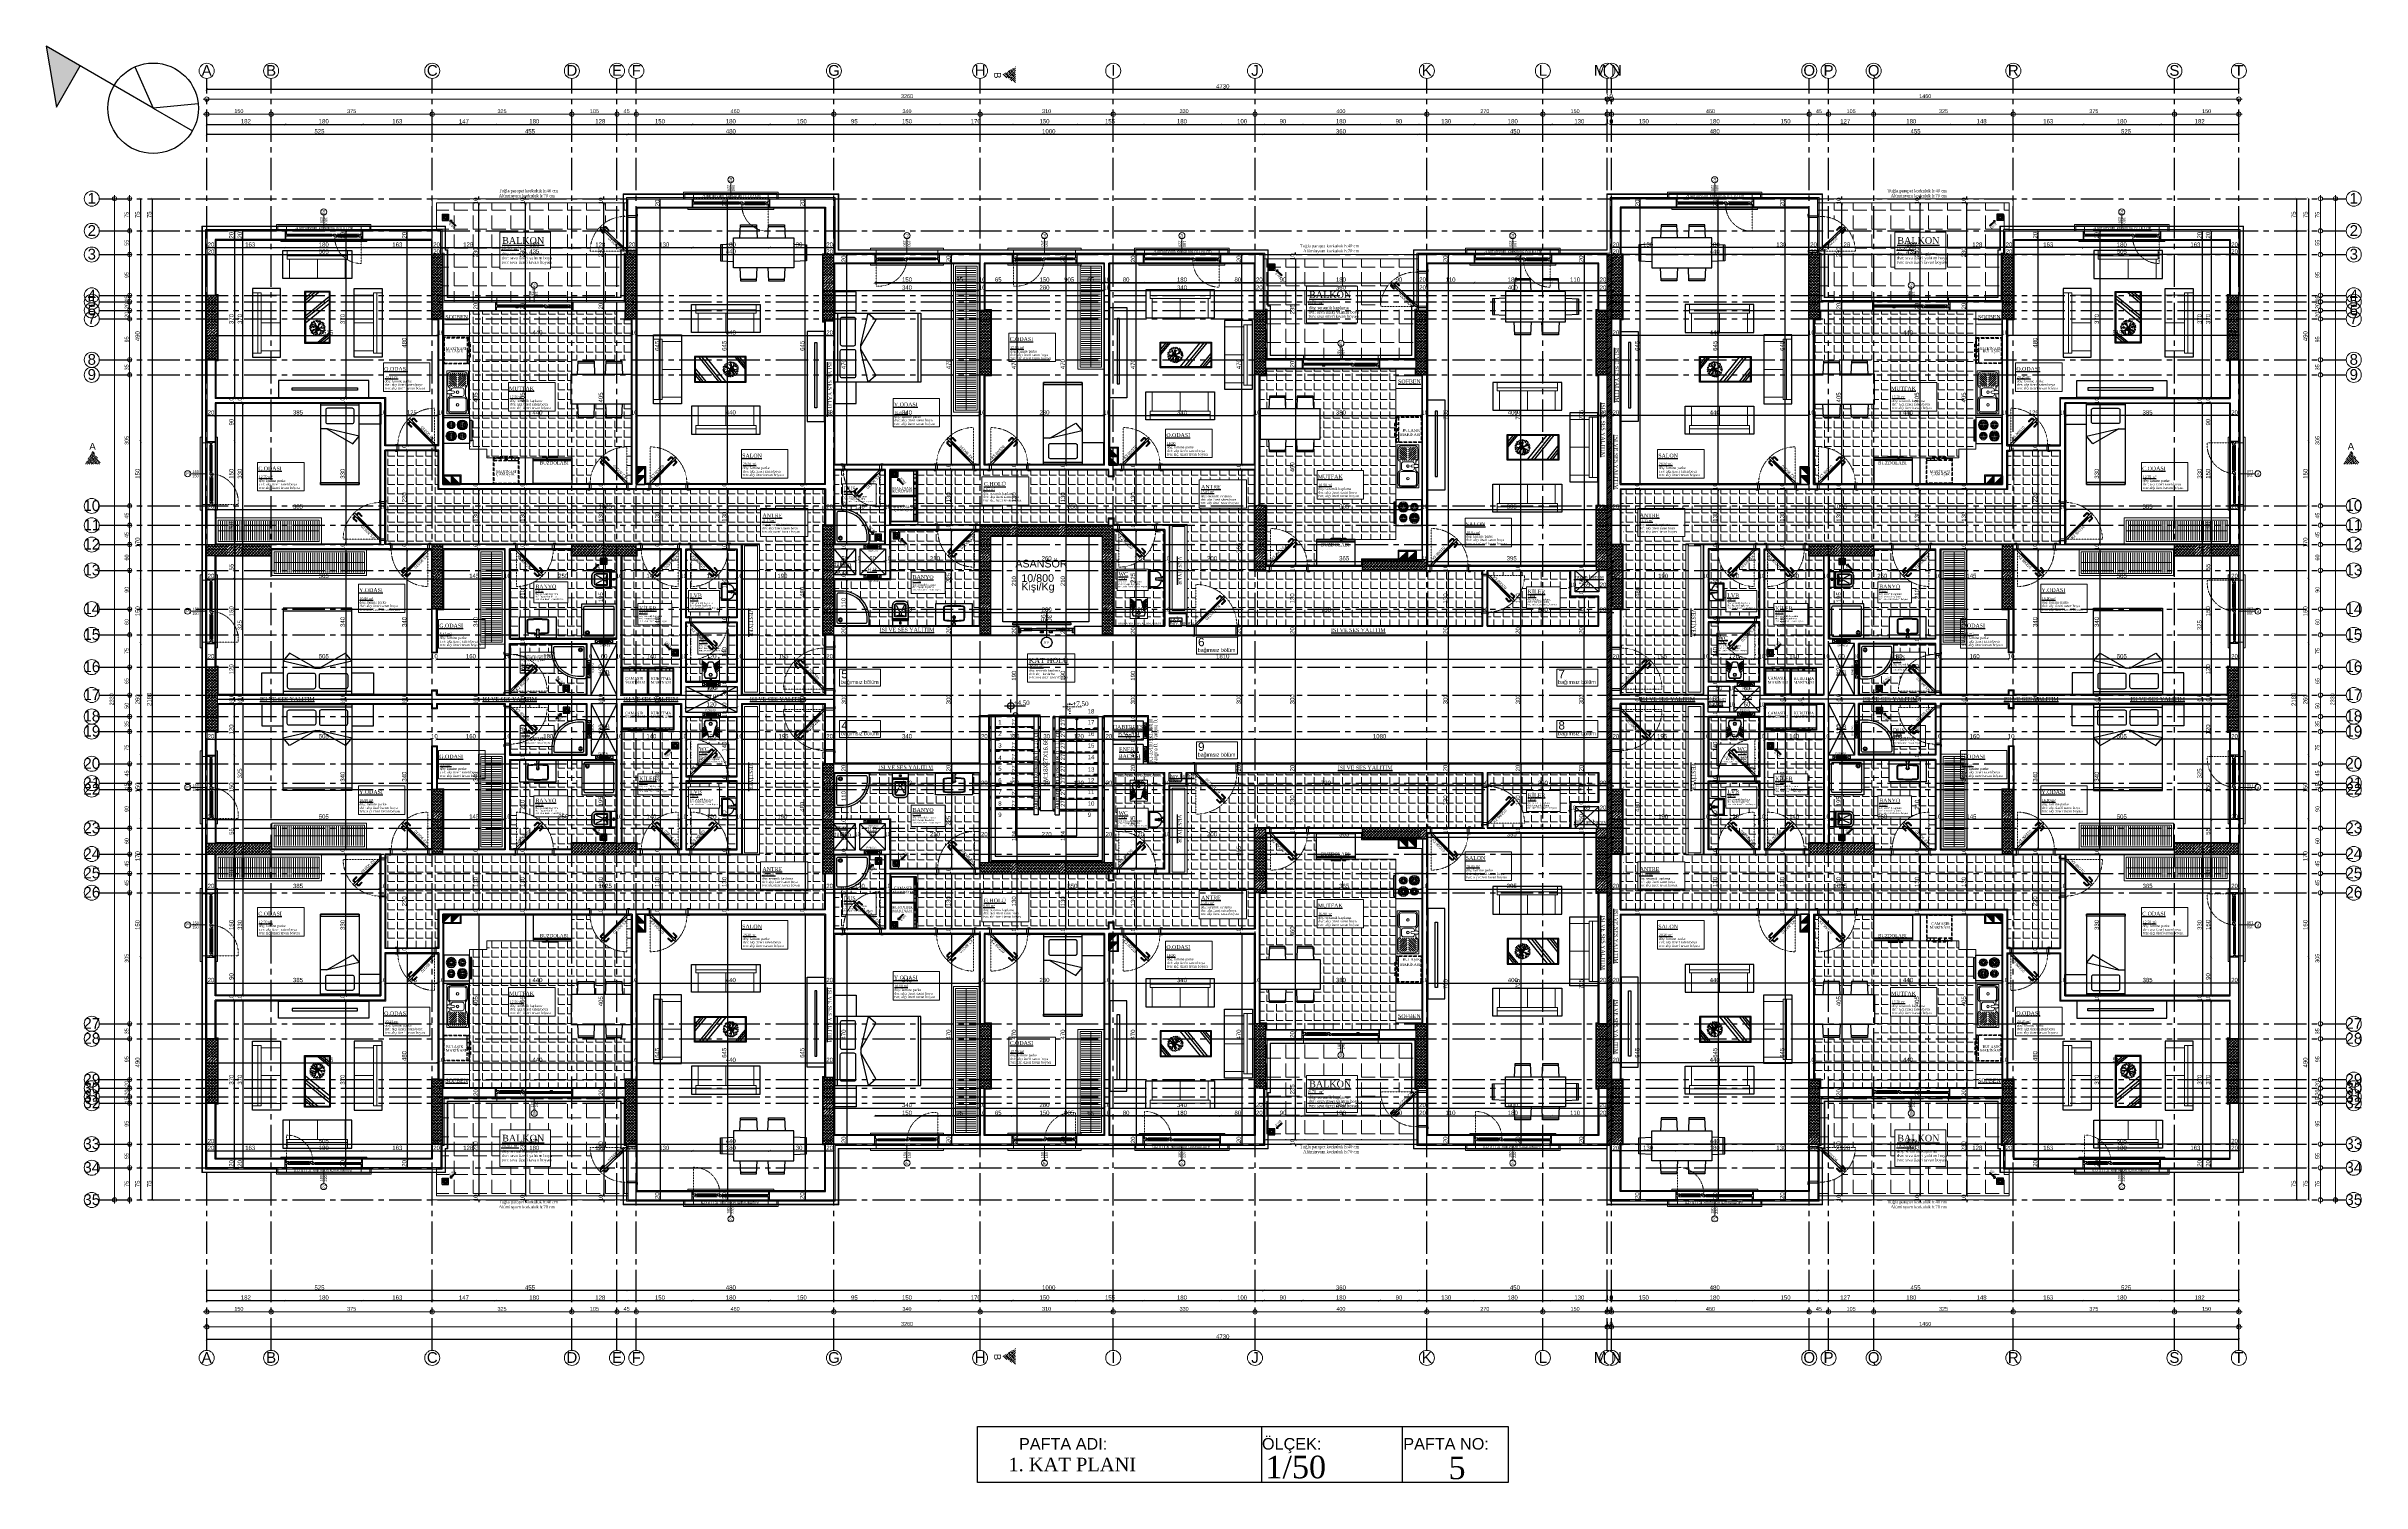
# Model space of a CAD drawing. Header units: millimetres. Extents: x 2778 to 13672, y 1832 to 5175.
# Drawn here: x 2778 to 8167, y 1832 to 5175 of the extents above; entities that cross this region are included whole.
import ezdxf
from ezdxf.enums import TextEntityAlignment as Align

# ---------------------------------------------------------------- set-up
doc = ezdxf.new("R2010")
doc.units = ezdxf.units.MM
for name, pattern in [('CENTER2', [112.5, 75, -12.5, 12.5, -12.5]), ('DASHDOT2', [12.7, 6.35, -3.175, 0, -3.175]), ('DOTX2', [0.5, 0, -0.5]), ('HIDDEN2', [18.75, 12.5, -6.25]), ('HIDDENX2', [0.75, 0.5, -0.25])]:
    doc.linetypes.add(name, pattern=pattern)
for name, color, linetype in [('0-HSL-HTC', 7, 'Continuous'), ('697D_L00F00_21.65 KOTU_1+1 B$0$4+1$0$7-DCR-FRN', 8, 'Continuous'), ('697D_L00F00_21.65 KOTU_1+1 B$0$4+1$0$A-FURN', 8, 'Continuous'), ('7-DCR-FRN', 8, 'Continuous'), ('@A_HH', 1, 'Continuous'), ('ASANSÖR', 20, 'Continuous'), ('DOĞRAMA', 33, 'Continuous'), ('İÇÖLÇÜ', 7, 'Continuous'), ('Kapi_Pencere', 7, 'Continuous'), ('Kot', 7, 'Continuous'), ('Panel', 7, 'Continuous'), ('Standart', 7, 'Continuous'), ('Yazi', 7, 'Continuous'), ('Ölçülendirme', 7, 'Continuous')]:
    doc.layers.add(name, color=color, linetype=linetype)
for name, color, linetype, lineweight in [('aks', 251, 'DASHDOT2', 35), ('duvar', 232, 'Continuous', 30), ('gorunus2', 21, 'Continuous', 5), ('görünüş', 201, 'Continuous', 18), ('ince', 37, 'Continuous', 0), ('iz', 1, 'DOTX2', 20), ('kapı', 3, 'Continuous', 18), ('kesit çizgisi', 1, 'DASHDOT2', 40), ('Kiris', 7, 'Continuous', 30), ('merdiven', 25, 'Continuous', 0), ('pencere', 4, 'Continuous', 18), ('sıva dış', 30, 'Continuous', 9), ('sıva iç', 21, 'Continuous', 0), ('tarama', 251, 'Continuous', 0), ('tefriş', 252, 'Continuous', 5), ('TEFRİŞ', 251, 'Continuous', 25), ('yalıtım', 107, 'Continuous', 0), ('yazı', 11, 'Continuous', 20), ('z - tarama', 251, 'Continuous', 18), ('çerceve', 4, 'Continuous', 30), ('ölçü dış', 192, 'Continuous', 20), ('ÖLÇÜ İÇ', 7, 'Continuous', 9)]:
    doc.layers.add(name, color=color, linetype=linetype, lineweight=lineweight)
doc.styles.add('arial_1_18', font='arial.ttf', dxfattribs={"height": 0.2})
doc.styles.add('MEKANISIMLERI', font='arial.ttf', dxfattribs={"height": 12})
doc.styles.add('ROMANT', font='times.ttf')
doc.styles.add('SIMPLEX', font='times.ttf', dxfattribs={"width": 0.9, "height": 20})
doc.styles.get("Standard").update_dxf_attribs({"font": 'arial.ttf'})
doc.styles.add('STYLE3', font='times.ttf', dxfattribs={"height": 12})
doc.styles.add('swis', font='swissc.ttf', dxfattribs={"height": 10})
doc.styles.add('times new roman tur_1_18', font='times.ttf', dxfattribs={"height": 0.2})
doc.styles.add('Times roman', font='times.ttf')
doc.dimstyles.new('zulay iç ölçü', dxfattribs={"dimtxt": 10, "dimasz": 5, "dimexe": 0.18, "dimexo": 0, "dimgap": 2, "dimtad": 3, "dimdec": 0, "dimzin": 0, "dimdsep": 46, "dimtxsty": 'Standard', "dimblk": 'ARCHTICK', "dimcen": 0.09, "dimse1": 1, "dimse2": 1, "dimadec": 0, "dimazin": 0, "dimtfac": 1, "dimtdec": 0, "dimtix": 1, "dimtofl": 0, "dimtmove": 0, "dimatfit": 3, "dimldrblk": 'ARCHTICK', "dimfxl": 1, "dimtolj": 1, "dimtzin": 0, "dimarcsym": 0})
pattern_1 = [(45, (0, 0), (-3.314563, 3.314563), []), (45, (3.3146, 0), (-3.314563, 3.314563), [0, -4.6875])]
pattern_2 = [(0, (-1057024.51, 409725.164), (0, 44), [32, -12]), (90, (-1057024.51, 409725.164), (-44, 3e-15), [32, -12])]
pattern_3 = [(0, (-1057024.51, 409725.164), (0, 22), [16, -6]), (90, (-1057024.51, 409725.164), (-22, 1e-15), [16, -6])]
pattern_4 = [(0, (-1057024.51, 410259.85), (0, 22), [16, -6]), (90, (-1057024.51, 410259.85), (-22, 1e-15), [16, -6])]

# ---------------------------------------------------------------- blocks, each defined once
blk = doc.blocks.new('IDE242Entity364')
at = {"layer": 'Panel', "linetype": 'Continuous', "lineweight": 5}
h = blk.add_hatch(dxfattribs=at)
h.set_pattern_fill('SACNCR', color=163, scale=50, style=0)
h.set_pattern_definition(pattern_1)
h.paths.add_polyline_path([(0, 225), (0, 375), (25, 375), (25, 225)])
blk = doc.blocks.new('IDE242Entity365')
at = {"layer": 'Panel', "color": 164, "linetype": 'Continuous', "lineweight": -3}
blk.add_lwpolyline([(25, 225), (0, 225)], dxfattribs=at)
blk = doc.blocks.new('IDE242Entity366')
at = {"layer": 'Panel', "color": 164, "linetype": 'Continuous', "lineweight": -3}
blk.add_lwpolyline([(25, 225), (25, 375)], dxfattribs=at)
blk = doc.blocks.new('IDE242Entity367')
at = {"layer": 'Panel', "color": 164, "linetype": 'Continuous', "lineweight": -3}
blk.add_lwpolyline([(25, 375), (0, 375)], dxfattribs=at)
blk = doc.blocks.new('IDE242Entity368')
at = {"layer": 'Panel', "color": 164, "linetype": 'Continuous', "lineweight": -3}
blk.add_lwpolyline([(0, 225), (0, 375)], dxfattribs=at)
blk = doc.blocks.new('IDE242Entity370')
at = {"layer": 'Panel', "linetype": 'Continuous', "lineweight": 5}
h = blk.add_hatch(dxfattribs=at)
h.set_pattern_fill('SACNCR', color=163, scale=50, style=0)
h.set_pattern_definition(pattern_1)
h.paths.add_polyline_path([(525, 130), (525, 280), (550, 280), (550, 130)])
blk = doc.blocks.new('IDE242Entity371')
at = {"layer": 'Panel', "color": 164, "linetype": 'Continuous', "lineweight": -3}
blk.add_lwpolyline([(550, 130), (525, 130)], dxfattribs=at)
blk = doc.blocks.new('IDE242Entity372')
at = {"layer": 'Panel', "color": 164, "linetype": 'Continuous', "lineweight": -3}
blk.add_lwpolyline([(550, 130), (550, 280)], dxfattribs=at)
blk = doc.blocks.new('IDE242Entity373')
at = {"layer": 'Panel', "color": 164, "linetype": 'Continuous', "lineweight": -3}
blk.add_lwpolyline([(550, 280), (525, 280)], dxfattribs=at)
blk = doc.blocks.new('IDE242Entity374')
at = {"layer": 'Panel', "color": 164, "linetype": 'Continuous', "lineweight": -3}
blk.add_lwpolyline([(525, 130), (525, 280)], dxfattribs=at)
blk = doc.blocks.new('IDE242Entity376')
at = {"layer": 'Panel', "linetype": 'Continuous', "lineweight": 5}
h = blk.add_hatch(dxfattribs=at)
h.set_pattern_fill('SACNCR', color=163, scale=50, style=0)
h.set_pattern_definition(pattern_1)
h.paths.add_polyline_path([(975, 130), (975, 280), (1000, 280), (1000, 130)])
blk = doc.blocks.new('IDE242Entity377')
at = {"layer": 'Panel', "color": 164, "linetype": 'Continuous', "lineweight": -3}
blk.add_lwpolyline([(1000, 130), (975, 130)], dxfattribs=at)
blk = doc.blocks.new('IDE242Entity378')
at = {"layer": 'Panel', "color": 164, "linetype": 'Continuous', "lineweight": -3}
blk.add_lwpolyline([(1000, 130), (1000, 280)], dxfattribs=at)
blk = doc.blocks.new('IDE242Entity379')
at = {"layer": 'Panel', "color": 164, "linetype": 'Continuous', "lineweight": -3}
blk.add_lwpolyline([(1000, 280), (975, 280)], dxfattribs=at)
blk = doc.blocks.new('IDE242Entity380')
at = {"layer": 'Panel', "color": 164, "linetype": 'Continuous', "lineweight": -3}
blk.add_lwpolyline([(975, 130), (975, 280)], dxfattribs=at)
blk = doc.blocks.new('IDE242Entity382')
at = {"layer": 'Panel', "linetype": 'Continuous', "lineweight": 5}
h = blk.add_hatch(dxfattribs=at)
h.set_pattern_fill('SACNCR', color=163, scale=50, style=0)
h.set_pattern_definition(pattern_1)
h.paths.add_polyline_path([(1435, 130), (1435, 285), (1460, 285), (1460, 130)])
blk = doc.blocks.new('IDE242Entity383')
at = {"layer": 'Panel', "color": 164, "linetype": 'Continuous', "lineweight": -3}
blk.add_lwpolyline([(1460, 130), (1435, 130)], dxfattribs=at)
blk = doc.blocks.new('IDE242Entity384')
at = {"layer": 'Panel', "color": 164, "linetype": 'Continuous', "lineweight": -3}
blk.add_lwpolyline([(1460, 130), (1460, 285)], dxfattribs=at)
blk = doc.blocks.new('IDE242Entity385')
at = {"layer": 'Panel', "color": 164, "linetype": 'Continuous', "lineweight": -3}
blk.add_lwpolyline([(1460, 285), (1435, 285)], dxfattribs=at)
blk = doc.blocks.new('IDE242Entity386')
at = {"layer": 'Panel', "color": 164, "linetype": 'Continuous', "lineweight": -3}
blk.add_lwpolyline([(1435, 130), (1435, 285)], dxfattribs=at)
blk = doc.blocks.new('IDE242Entity388')
at = {"layer": 'Panel', "linetype": 'Continuous', "lineweight": 5}
h = blk.add_hatch(dxfattribs=at)
h.set_pattern_fill('SACNCR', color=163, scale=50, style=0)
h.set_pattern_definition(pattern_1)
h.paths.add_polyline_path([(1800, 260), (1800, 410), (1825, 410), (1825, 260)])
blk = doc.blocks.new('IDE242Entity389')
at = {"layer": 'Panel', "color": 164, "linetype": 'Continuous', "lineweight": -3}
blk.add_lwpolyline([(1825, 260), (1800, 260)], dxfattribs=at)
blk = doc.blocks.new('IDE242Entity390')
at = {"layer": 'Panel', "color": 164, "linetype": 'Continuous', "lineweight": -3}
blk.add_lwpolyline([(1825, 260), (1825, 410)], dxfattribs=at)
blk = doc.blocks.new('IDE242Entity391')
at = {"layer": 'Panel', "color": 164, "linetype": 'Continuous', "lineweight": -3}
blk.add_lwpolyline([(1825, 410), (1800, 410)], dxfattribs=at)
blk = doc.blocks.new('IDE242Entity392')
at = {"layer": 'Panel', "color": 164, "linetype": 'Continuous', "lineweight": -3}
blk.add_lwpolyline([(1800, 260), (1800, 410)], dxfattribs=at)
blk = doc.blocks.new('IDE242Entity394')
at = {"layer": 'Panel', "linetype": 'Continuous', "lineweight": 5}
h = blk.add_hatch(dxfattribs=at)
h.set_pattern_fill('SACNCR', color=163, scale=50, style=0)
h.set_pattern_definition(pattern_1)
h.paths.add_polyline_path([(2440, 260), (2440, 410), (2465, 410), (2465, 260)])
blk = doc.blocks.new('IDE242Entity395')
at = {"layer": 'Panel', "color": 164, "linetype": 'Continuous', "lineweight": -3}
blk.add_lwpolyline([(2465, 260), (2440, 260)], dxfattribs=at)
blk = doc.blocks.new('IDE242Entity396')
at = {"layer": 'Panel', "color": 164, "linetype": 'Continuous', "lineweight": -3}
blk.add_lwpolyline([(2465, 260), (2465, 410)], dxfattribs=at)
blk = doc.blocks.new('IDE242Entity397')
at = {"layer": 'Panel', "color": 164, "linetype": 'Continuous', "lineweight": -3}
blk.add_lwpolyline([(2465, 410), (2440, 410)], dxfattribs=at)
blk = doc.blocks.new('IDE242Entity398')
at = {"layer": 'Panel', "color": 164, "linetype": 'Continuous', "lineweight": -3}
blk.add_lwpolyline([(2440, 260), (2440, 410)], dxfattribs=at)
blk = doc.blocks.new('IDE242Entity400')
at = {"layer": 'Panel', "linetype": 'Continuous', "lineweight": 5}
h = blk.add_hatch(dxfattribs=at)
h.set_pattern_fill('SACNCR', color=163, scale=50, style=0)
h.set_pattern_definition(pattern_1)
h.paths.add_polyline_path([(1800, 785), (2110, 785), (2110, 760), (1800, 760)])
blk = doc.blocks.new('IDE242Entity401')
at = {"layer": 'Panel', "color": 164, "linetype": 'Continuous', "lineweight": -3}
blk.add_lwpolyline([(1800, 760), (1800, 785)], dxfattribs=at)
blk = doc.blocks.new('IDE242Entity402')
at = {"layer": 'Panel', "color": 164, "linetype": 'Continuous', "lineweight": -3}
blk.add_lwpolyline([(1800, 760), (2110, 760)], dxfattribs=at)
blk = doc.blocks.new('IDE242Entity403')
at = {"layer": 'Panel', "color": 164, "linetype": 'Continuous', "lineweight": -3}
blk.add_lwpolyline([(2110, 760), (2110, 785)], dxfattribs=at)
blk = doc.blocks.new('IDE242Entity404')
at = {"layer": 'Panel', "color": 164, "linetype": 'Continuous', "lineweight": -3}
blk.add_lwpolyline([(1800, 785), (2110, 785)], dxfattribs=at)
blk = doc.blocks.new('IDE242Entity413')
at = {"layer": 'Panel', "linetype": 'Continuous', "lineweight": 5}
h = blk.add_hatch(dxfattribs=at)
h.set_pattern_fill('SACNCR', color=163, scale=50, style=0)
h.set_pattern_definition(pattern_1)
h.paths.add_polyline_path([(0, 1955), (0, 2105), (25, 2105), (25, 1955)])
blk = doc.blocks.new('IDE242Entity414')
at = {"layer": 'Panel', "color": 164, "linetype": 'Continuous', "lineweight": -3}
blk.add_lwpolyline([(25, 1955), (0, 1955)], dxfattribs=at)
blk = doc.blocks.new('IDE242Entity415')
at = {"layer": 'Panel', "color": 164, "linetype": 'Continuous', "lineweight": -3}
blk.add_lwpolyline([(25, 1955), (25, 2105)], dxfattribs=at)
blk = doc.blocks.new('IDE242Entity416')
at = {"layer": 'Panel', "color": 164, "linetype": 'Continuous', "lineweight": -3}
blk.add_lwpolyline([(25, 2105), (0, 2105)], dxfattribs=at)
blk = doc.blocks.new('IDE242Entity417')
at = {"layer": 'Panel', "color": 164, "linetype": 'Continuous', "lineweight": -3}
blk.add_lwpolyline([(0, 1955), (0, 2105)], dxfattribs=at)
blk = doc.blocks.new('IDE242Entity419')
at = {"layer": 'Panel', "linetype": 'Continuous', "lineweight": 5}
h = blk.add_hatch(dxfattribs=at)
h.set_pattern_fill('SACNCR', color=163, scale=50, style=0)
h.set_pattern_definition(pattern_1)
h.paths.add_polyline_path([(525, 2050), (525, 2200), (550, 2200), (550, 2050)])
blk = doc.blocks.new('IDE242Entity420')
at = {"layer": 'Panel', "color": 164, "linetype": 'Continuous', "lineweight": -3}
blk.add_lwpolyline([(550, 2050), (525, 2050)], dxfattribs=at)
blk = doc.blocks.new('IDE242Entity421')
at = {"layer": 'Panel', "color": 164, "linetype": 'Continuous', "lineweight": -3}
blk.add_lwpolyline([(550, 2050), (550, 2200)], dxfattribs=at)
blk = doc.blocks.new('IDE242Entity422')
at = {"layer": 'Panel', "color": 164, "linetype": 'Continuous', "lineweight": -3}
blk.add_lwpolyline([(550, 2200), (525, 2200)], dxfattribs=at)
blk = doc.blocks.new('IDE242Entity423')
at = {"layer": 'Panel', "color": 164, "linetype": 'Continuous', "lineweight": -3}
blk.add_lwpolyline([(525, 2050), (525, 2200)], dxfattribs=at)
blk = doc.blocks.new('IDE242Entity425')
at = {"layer": 'Panel', "linetype": 'Continuous', "lineweight": 5}
h = blk.add_hatch(dxfattribs=at)
h.set_pattern_fill('SACNCR', color=163, scale=50, style=0)
h.set_pattern_definition(pattern_1)
h.paths.add_polyline_path([(975, 2050), (975, 2200), (1000, 2200), (1000, 2050)])
blk = doc.blocks.new('IDE242Entity426')
at = {"layer": 'Panel', "color": 164, "linetype": 'Continuous', "lineweight": -3}
blk.add_lwpolyline([(1000, 2050), (975, 2050)], dxfattribs=at)
blk = doc.blocks.new('IDE242Entity427')
at = {"layer": 'Panel', "color": 164, "linetype": 'Continuous', "lineweight": -3}
blk.add_lwpolyline([(1000, 2050), (1000, 2200)], dxfattribs=at)
blk = doc.blocks.new('IDE242Entity428')
at = {"layer": 'Panel', "color": 164, "linetype": 'Continuous', "lineweight": -3}
blk.add_lwpolyline([(1000, 2200), (975, 2200)], dxfattribs=at)
blk = doc.blocks.new('IDE242Entity429')
at = {"layer": 'Panel', "color": 164, "linetype": 'Continuous', "lineweight": -3}
blk.add_lwpolyline([(975, 2050), (975, 2200)], dxfattribs=at)
blk = doc.blocks.new('IDE242Entity431')
at = {"layer": 'Panel', "linetype": 'Continuous', "lineweight": 5}
h = blk.add_hatch(dxfattribs=at)
h.set_pattern_fill('SACNCR', color=163, scale=50, style=0)
h.set_pattern_definition(pattern_1)
h.paths.add_polyline_path([(1435, 2045), (1435, 2200), (1460, 2200), (1460, 2045)])
blk = doc.blocks.new('IDE242Entity432')
at = {"layer": 'Panel', "color": 164, "linetype": 'Continuous', "lineweight": -3}
blk.add_lwpolyline([(1460, 2045), (1435, 2045)], dxfattribs=at)
blk = doc.blocks.new('IDE242Entity433')
at = {"layer": 'Panel', "color": 164, "linetype": 'Continuous', "lineweight": -3}
blk.add_lwpolyline([(1460, 2045), (1460, 2200)], dxfattribs=at)
blk = doc.blocks.new('IDE242Entity434')
at = {"layer": 'Panel', "color": 164, "linetype": 'Continuous', "lineweight": -3}
blk.add_lwpolyline([(1460, 2200), (1435, 2200)], dxfattribs=at)
blk = doc.blocks.new('IDE242Entity435')
at = {"layer": 'Panel', "color": 164, "linetype": 'Continuous', "lineweight": -3}
blk.add_lwpolyline([(1435, 2045), (1435, 2200)], dxfattribs=at)
blk = doc.blocks.new('IDE242Entity437')
at = {"layer": 'Panel', "linetype": 'Continuous', "lineweight": 5}
h = blk.add_hatch(dxfattribs=at)
h.set_pattern_fill('SACNCR', color=163, scale=50, style=0)
h.set_pattern_definition(pattern_1)
h.paths.add_polyline_path([(1800, 1920), (1800, 2070), (1825, 2070), (1825, 1920)])
blk = doc.blocks.new('IDE242Entity438')
at = {"layer": 'Panel', "color": 164, "linetype": 'Continuous', "lineweight": -3}
blk.add_lwpolyline([(1825, 1920), (1800, 1920)], dxfattribs=at)
blk = doc.blocks.new('IDE242Entity439')
at = {"layer": 'Panel', "color": 164, "linetype": 'Continuous', "lineweight": -3}
blk.add_lwpolyline([(1825, 1920), (1825, 2070)], dxfattribs=at)
blk = doc.blocks.new('IDE242Entity440')
at = {"layer": 'Panel', "color": 164, "linetype": 'Continuous', "lineweight": -3}
blk.add_lwpolyline([(1825, 2070), (1800, 2070)], dxfattribs=at)
blk = doc.blocks.new('IDE242Entity441')
at = {"layer": 'Panel', "color": 164, "linetype": 'Continuous', "lineweight": -3}
blk.add_lwpolyline([(1800, 1920), (1800, 2070)], dxfattribs=at)
blk = doc.blocks.new('IDE242Entity443')
at = {"layer": 'Panel', "linetype": 'Continuous', "lineweight": 5}
h = blk.add_hatch(dxfattribs=at)
h.set_pattern_fill('SACNCR', color=163, scale=50, style=0)
h.set_pattern_definition(pattern_1)
h.paths.add_polyline_path([(2440, 1920), (2440, 2070), (2465, 2070), (2465, 1920)])
blk = doc.blocks.new('IDE242Entity444')
at = {"layer": 'Panel', "color": 164, "linetype": 'Continuous', "lineweight": -3}
blk.add_lwpolyline([(2465, 1920), (2440, 1920)], dxfattribs=at)
blk = doc.blocks.new('IDE242Entity445')
at = {"layer": 'Panel', "color": 164, "linetype": 'Continuous', "lineweight": -3}
blk.add_lwpolyline([(2465, 1920), (2465, 2070)], dxfattribs=at)
blk = doc.blocks.new('IDE242Entity446')
at = {"layer": 'Panel', "color": 164, "linetype": 'Continuous', "lineweight": -3}
blk.add_lwpolyline([(2465, 2070), (2440, 2070)], dxfattribs=at)
blk = doc.blocks.new('IDE242Entity447')
at = {"layer": 'Panel', "color": 164, "linetype": 'Continuous', "lineweight": -3}
blk.add_lwpolyline([(2440, 1920), (2440, 2070)], dxfattribs=at)
blk = doc.blocks.new('IDE242Entity449')
at = {"layer": 'Panel', "linetype": 'Continuous', "lineweight": 5}
h = blk.add_hatch(dxfattribs=at)
h.set_pattern_fill('SACNCR', color=163, scale=50, style=0)
h.set_pattern_definition(pattern_1)
h.paths.add_polyline_path([(2815, 1920), (2815, 2070), (2840, 2070), (2840, 1920)])
blk = doc.blocks.new('IDE242Entity450')
at = {"layer": 'Panel', "color": 164, "linetype": 'Continuous', "lineweight": -3}
blk.add_lwpolyline([(2840, 1920), (2815, 1920)], dxfattribs=at)
blk = doc.blocks.new('IDE242Entity451')
at = {"layer": 'Panel', "color": 164, "linetype": 'Continuous', "lineweight": -3}
blk.add_lwpolyline([(2840, 1920), (2840, 2070)], dxfattribs=at)
blk = doc.blocks.new('IDE242Entity452')
at = {"layer": 'Panel', "color": 164, "linetype": 'Continuous', "lineweight": -3}
blk.add_lwpolyline([(2840, 2070), (2815, 2070)], dxfattribs=at)
blk = doc.blocks.new('IDE242Entity453')
at = {"layer": 'Panel', "color": 164, "linetype": 'Continuous', "lineweight": -3}
blk.add_lwpolyline([(2815, 1920), (2815, 2070)], dxfattribs=at)
blk = doc.blocks.new('IDE242Entity455')
at = {"layer": 'Panel', "linetype": 'Continuous', "lineweight": 5}
h = blk.add_hatch(dxfattribs=at)
h.set_pattern_fill('SACNCR', color=163, scale=50, style=0)
h.set_pattern_definition(pattern_1)
h.paths.add_polyline_path([(3235, 1920), (3235, 2070), (3260, 2070), (3260, 1920)])
blk = doc.blocks.new('IDE242Entity456')
at = {"layer": 'Panel', "color": 164, "linetype": 'Continuous', "lineweight": -3}
blk.add_lwpolyline([(3260, 1920), (3235, 1920)], dxfattribs=at)
blk = doc.blocks.new('IDE242Entity457')
at = {"layer": 'Panel', "color": 164, "linetype": 'Continuous', "lineweight": -3}
blk.add_lwpolyline([(3260, 1920), (3260, 2070)], dxfattribs=at)
blk = doc.blocks.new('IDE242Entity458')
at = {"layer": 'Panel', "color": 164, "linetype": 'Continuous', "lineweight": -3}
blk.add_lwpolyline([(3260, 2070), (3235, 2070)], dxfattribs=at)
blk = doc.blocks.new('IDE242Entity459')
at = {"layer": 'Panel', "color": 164, "linetype": 'Continuous', "lineweight": -3}
blk.add_lwpolyline([(3235, 1920), (3235, 2070)], dxfattribs=at)
blk = doc.blocks.new('IDE242Entity461')
at = {"layer": 'Panel', "linetype": 'Continuous', "lineweight": 5}
h = blk.add_hatch(dxfattribs=at)
h.set_pattern_fill('SACNCR', color=163, scale=50, style=0)
h.set_pattern_definition(pattern_1)
h.paths.add_polyline_path([(2085, 1545), (1825, 1545), (1800, 1570), (2110, 1570)])
blk = doc.blocks.new('IDE242Entity462')
at = {"layer": 'Panel', "color": 164, "linetype": 'Continuous', "lineweight": -3}
blk.add_lwpolyline([(1825, 1545), (2085, 1545)], dxfattribs=at)
blk = doc.blocks.new('IDE242Entity463')
at = {"layer": 'Panel', "color": 164, "linetype": 'Continuous', "lineweight": -3}
blk.add_lwpolyline([(1800, 1570), (2110, 1570)], dxfattribs=at)
blk = doc.blocks.new('IDE242Entity465')
at = {"layer": 'Panel', "linetype": 'Continuous', "lineweight": 5}
h = blk.add_hatch(dxfattribs=at)
h.set_pattern_fill('SACNCR', color=163, scale=50, style=0)
h.set_pattern_definition(pattern_1)
h.paths.add_polyline_path([(3235, 260), (3235, 410), (3260, 410), (3260, 260)])
blk = doc.blocks.new('IDE242Entity466')
at = {"layer": 'Panel', "color": 164, "linetype": 'Continuous', "lineweight": -3}
blk.add_lwpolyline([(3260, 260), (3235, 260)], dxfattribs=at)
blk = doc.blocks.new('IDE242Entity467')
at = {"layer": 'Panel', "color": 164, "linetype": 'Continuous', "lineweight": -3}
blk.add_lwpolyline([(3260, 260), (3260, 410)], dxfattribs=at)
blk = doc.blocks.new('IDE242Entity468')
at = {"layer": 'Panel', "color": 164, "linetype": 'Continuous', "lineweight": -3}
blk.add_lwpolyline([(3260, 410), (3235, 410)], dxfattribs=at)
blk = doc.blocks.new('IDE242Entity469')
at = {"layer": 'Panel', "color": 164, "linetype": 'Continuous', "lineweight": -3}
blk.add_lwpolyline([(3235, 260), (3235, 410)], dxfattribs=at)
blk = doc.blocks.new('IDE242Entity471')
at = {"layer": 'Panel', "linetype": 'Continuous', "lineweight": 5}
h = blk.add_hatch(dxfattribs=at)
h.set_pattern_fill('SACNCR', color=163, scale=50, style=0)
h.set_pattern_definition(pattern_1)
h.paths.add_polyline_path([(2815, 260), (2815, 410), (2840, 410), (2840, 260)])
blk = doc.blocks.new('IDE242Entity472')
at = {"layer": 'Panel', "color": 164, "linetype": 'Continuous', "lineweight": -3}
blk.add_lwpolyline([(2840, 260), (2815, 260)], dxfattribs=at)
blk = doc.blocks.new('IDE242Entity473')
at = {"layer": 'Panel', "color": 164, "linetype": 'Continuous', "lineweight": -3}
blk.add_lwpolyline([(2840, 260), (2840, 410)], dxfattribs=at)
blk = doc.blocks.new('IDE242Entity474')
at = {"layer": 'Panel', "color": 164, "linetype": 'Continuous', "lineweight": -3}
blk.add_lwpolyline([(2840, 410), (2815, 410)], dxfattribs=at)
blk = doc.blocks.new('IDE242Entity475')
at = {"layer": 'Panel', "color": 164, "linetype": 'Continuous', "lineweight": -3}
blk.add_lwpolyline([(2815, 260), (2815, 410)], dxfattribs=at)
blk = doc.blocks.new('IDE242Entity609')
at = {"layer": 'Panel', "linetype": 'Continuous', "lineweight": 5}
h = blk.add_hatch(dxfattribs=at)
h.set_pattern_fill('SACNCR', color=163, scale=50, style=0)
h.set_pattern_definition(pattern_1)
h.paths.add_polyline_path([(3235, 715), (3235, 865), (3260, 865), (3260, 715)])
blk = doc.blocks.new('IDE242Entity610')
at = {"layer": 'Panel', "color": 164, "linetype": 'Continuous', "lineweight": -3}
blk.add_lwpolyline([(3260, 715), (3235, 715)], dxfattribs=at)
blk = doc.blocks.new('IDE242Entity611')
at = {"layer": 'Panel', "color": 164, "linetype": 'Continuous', "lineweight": -3}
blk.add_lwpolyline([(3260, 715), (3260, 865)], dxfattribs=at)
blk = doc.blocks.new('IDE242Entity612')
at = {"layer": 'Panel', "color": 164, "linetype": 'Continuous', "lineweight": -3}
blk.add_lwpolyline([(3260, 865), (3235, 865)], dxfattribs=at)
blk = doc.blocks.new('IDE242Entity613')
at = {"layer": 'Panel', "color": 164, "linetype": 'Continuous', "lineweight": -3}
blk.add_lwpolyline([(3235, 715), (3235, 865)], dxfattribs=at)
blk = doc.blocks.new('IDE242Entity615')
at = {"layer": 'Panel', "linetype": 'Continuous', "lineweight": 5}
h = blk.add_hatch(dxfattribs=at)
h.set_pattern_fill('SACNCR', color=163, scale=50, style=0)
h.set_pattern_definition(pattern_1)
h.paths.add_polyline_path([(3235, 1465), (3235, 1615), (3260, 1615), (3260, 1465)])
blk = doc.blocks.new('IDE242Entity616')
at = {"layer": 'Panel', "color": 164, "linetype": 'Continuous', "lineweight": -3}
blk.add_lwpolyline([(3260, 1465), (3235, 1465)], dxfattribs=at)
blk = doc.blocks.new('IDE242Entity617')
at = {"layer": 'Panel', "color": 164, "linetype": 'Continuous', "lineweight": -3}
blk.add_lwpolyline([(3260, 1465), (3260, 1615)], dxfattribs=at)
blk = doc.blocks.new('IDE242Entity618')
at = {"layer": 'Panel', "color": 164, "linetype": 'Continuous', "lineweight": -3}
blk.add_lwpolyline([(3260, 1615), (3235, 1615)], dxfattribs=at)
blk = doc.blocks.new('IDE242Entity619')
at = {"layer": 'Panel', "color": 164, "linetype": 'Continuous', "lineweight": -3}
blk.add_lwpolyline([(3235, 1465), (3235, 1615)], dxfattribs=at)
blk = doc.blocks.new('IDE242Entity636')
at = {"layer": 'Panel', "linetype": 'Continuous', "lineweight": 5}
h = blk.add_hatch(dxfattribs=at)
h.set_pattern_fill('SACNCR', color=163, scale=50, style=0)
h.set_pattern_definition(pattern_1)
h.paths.add_polyline_path([(0, 1525), (150, 1525), (150, 1500), (0, 1500)])
blk = doc.blocks.new('IDE242Entity637')
at = {"layer": 'Panel', "color": 164, "linetype": 'Continuous', "lineweight": -3}
blk.add_lwpolyline([(0, 1500), (0, 1525)], dxfattribs=at)
blk = doc.blocks.new('IDE242Entity638')
at = {"layer": 'Panel', "color": 164, "linetype": 'Continuous', "lineweight": -3}
blk.add_lwpolyline([(0, 1500), (150, 1500)], dxfattribs=at)
blk = doc.blocks.new('IDE242Entity639')
at = {"layer": 'Panel', "color": 164, "linetype": 'Continuous', "lineweight": -3}
blk.add_lwpolyline([(150, 1500), (150, 1525)], dxfattribs=at)
blk = doc.blocks.new('IDE242Entity640')
at = {"layer": 'Panel', "color": 164, "linetype": 'Continuous', "lineweight": -3}
blk.add_lwpolyline([(0, 1525), (150, 1525)], dxfattribs=at)
blk = doc.blocks.new('IDE242Entity649')
at = {"layer": 'Panel', "linetype": 'Continuous', "lineweight": 5}
h = blk.add_hatch(dxfattribs=at)
h.set_pattern_fill('SACNCR', color=163, scale=50, style=0)
h.set_pattern_definition(pattern_1)
h.paths.add_polyline_path([(0, 830), (150, 830), (150, 805), (0, 805)])
blk = doc.blocks.new('IDE242Entity650')
at = {"layer": 'Panel', "color": 164, "linetype": 'Continuous', "lineweight": -3}
blk.add_lwpolyline([(0, 805), (0, 830)], dxfattribs=at)
blk = doc.blocks.new('IDE242Entity651')
at = {"layer": 'Panel', "color": 164, "linetype": 'Continuous', "lineweight": -3}
blk.add_lwpolyline([(0, 805), (150, 805)], dxfattribs=at)
blk = doc.blocks.new('IDE242Entity652')
at = {"layer": 'Panel', "color": 164, "linetype": 'Continuous', "lineweight": -3}
blk.add_lwpolyline([(150, 805), (150, 830)], dxfattribs=at)
blk = doc.blocks.new('IDE242Entity653')
at = {"layer": 'Panel', "color": 164, "linetype": 'Continuous', "lineweight": -3}
blk.add_lwpolyline([(0, 830), (150, 830)], dxfattribs=at)
blk = doc.blocks.new('IDE242Entity658')
at = {"layer": 'Panel', "linetype": 'Continuous', "lineweight": 5}
h = blk.add_hatch(dxfattribs=at)
h.set_pattern_fill('SACNCR', color=163, scale=50, style=0)
h.set_pattern_definition(pattern_1)
h.paths.add_polyline_path([(0, 1090), (0, 1240), (25, 1240), (25, 1090)])
blk = doc.blocks.new('IDE242Entity659')
at = {"layer": 'Panel', "color": 164, "linetype": 'Continuous', "lineweight": -3}
blk.add_lwpolyline([(25, 1090), (0, 1090)], dxfattribs=at)
blk = doc.blocks.new('IDE242Entity660')
at = {"layer": 'Panel', "color": 164, "linetype": 'Continuous', "lineweight": -3}
blk.add_lwpolyline([(25, 1090), (25, 1240)], dxfattribs=at)
blk = doc.blocks.new('IDE242Entity661')
at = {"layer": 'Panel', "color": 164, "linetype": 'Continuous', "lineweight": -3}
blk.add_lwpolyline([(25, 1240), (0, 1240)], dxfattribs=at)
blk = doc.blocks.new('IDE242Entity662')
at = {"layer": 'Panel', "color": 164, "linetype": 'Continuous', "lineweight": -3}
blk.add_lwpolyline([(0, 1090), (0, 1240)], dxfattribs=at)
blk = doc.blocks.new('IDE242Entity668')
at = {"layer": 'Panel', "linetype": 'Continuous', "lineweight": 5}
h = blk.add_hatch(dxfattribs=at)
h.set_pattern_fill('SACNCR', color=163, scale=50, style=0)
h.set_pattern_definition(pattern_1)
h.paths.add_polyline_path([(2690, 865), (2840, 865), (2840, 840), (2690, 840)])
blk = doc.blocks.new('IDE242Entity669')
at = {"layer": 'Panel', "color": 164, "linetype": 'Continuous', "lineweight": -3}
blk.add_lwpolyline([(2690, 840), (2690, 865)], dxfattribs=at)
blk = doc.blocks.new('IDE242Entity670')
at = {"layer": 'Panel', "color": 164, "linetype": 'Continuous', "lineweight": -3}
blk.add_lwpolyline([(2690, 840), (2840, 840)], dxfattribs=at)
blk = doc.blocks.new('IDE242Entity671')
at = {"layer": 'Panel', "color": 164, "linetype": 'Continuous', "lineweight": -3}
blk.add_lwpolyline([(2840, 840), (2840, 865)], dxfattribs=at)
blk = doc.blocks.new('IDE242Entity672')
at = {"layer": 'Panel', "color": 164, "linetype": 'Continuous', "lineweight": -3}
blk.add_lwpolyline([(2690, 865), (2840, 865)], dxfattribs=at)
blk = doc.blocks.new('IDE242Entity680')
at = {"layer": 'Panel', "linetype": 'Continuous', "lineweight": 5}
h = blk.add_hatch(dxfattribs=at)
h.set_pattern_fill('SACNCR', color=163, scale=50, style=0)
h.set_pattern_definition(pattern_1)
h.paths.add_polyline_path([(2690, 1490), (2840, 1490), (2840, 1465), (2690, 1465)])
blk = doc.blocks.new('IDE242Entity681')
at = {"layer": 'Panel', "color": 164, "linetype": 'Continuous', "lineweight": -3}
blk.add_lwpolyline([(2690, 1465), (2690, 1490)], dxfattribs=at)
blk = doc.blocks.new('IDE242Entity682')
at = {"layer": 'Panel', "color": 164, "linetype": 'Continuous', "lineweight": -3}
blk.add_lwpolyline([(2690, 1465), (2840, 1465)], dxfattribs=at)
blk = doc.blocks.new('IDE242Entity683')
at = {"layer": 'Panel', "color": 164, "linetype": 'Continuous', "lineweight": -3}
blk.add_lwpolyline([(2840, 1465), (2840, 1490)], dxfattribs=at)
blk = doc.blocks.new('IDE242Entity684')
at = {"layer": 'Panel', "color": 164, "linetype": 'Continuous', "lineweight": -3}
blk.add_lwpolyline([(2690, 1490), (2840, 1490)], dxfattribs=at)
blk = doc.blocks.new('IDE242Entity705')
at = {"layer": 'Panel', "linetype": 'Continuous', "lineweight": 5}
h = blk.add_hatch(dxfattribs=at)
h.set_pattern_fill('SACNCR', color=163, scale=50, style=0)
h.set_pattern_definition(pattern_1)
h.paths.add_polyline_path([(525, 805), (525, 955), (550, 955), (550, 805)])
blk = doc.blocks.new('IDE242Entity706')
at = {"layer": 'Panel', "color": 164, "linetype": 'Continuous', "lineweight": -3}
blk.add_lwpolyline([(550, 805), (525, 805)], dxfattribs=at)
blk = doc.blocks.new('IDE242Entity707')
at = {"layer": 'Panel', "color": 164, "linetype": 'Continuous', "lineweight": -3}
blk.add_lwpolyline([(550, 805), (550, 955)], dxfattribs=at)
blk = doc.blocks.new('IDE242Entity708')
at = {"layer": 'Panel', "color": 164, "linetype": 'Continuous', "lineweight": -3}
blk.add_lwpolyline([(550, 955), (525, 955)], dxfattribs=at)
blk = doc.blocks.new('IDE242Entity709')
at = {"layer": 'Panel', "color": 164, "linetype": 'Continuous', "lineweight": -3}
blk.add_lwpolyline([(525, 805), (525, 955)], dxfattribs=at)
blk = doc.blocks.new('IDE242Entity715')
at = {"layer": 'Panel', "linetype": 'Continuous', "lineweight": 5}
h = blk.add_hatch(dxfattribs=at)
h.set_pattern_fill('SACNCR', color=163, scale=50, style=0)
h.set_pattern_definition(pattern_1)
h.paths.add_polyline_path([(525, 1375), (525, 1525), (550, 1525), (550, 1375)])
blk = doc.blocks.new('IDE242Entity716')
at = {"layer": 'Panel', "color": 164, "linetype": 'Continuous', "lineweight": -3}
blk.add_lwpolyline([(550, 1375), (525, 1375)], dxfattribs=at)
blk = doc.blocks.new('IDE242Entity717')
at = {"layer": 'Panel', "color": 164, "linetype": 'Continuous', "lineweight": -3}
blk.add_lwpolyline([(550, 1375), (550, 1525)], dxfattribs=at)
blk = doc.blocks.new('IDE242Entity718')
at = {"layer": 'Panel', "color": 164, "linetype": 'Continuous', "lineweight": -3}
blk.add_lwpolyline([(550, 1525), (525, 1525)], dxfattribs=at)
blk = doc.blocks.new('IDE242Entity719')
at = {"layer": 'Panel', "color": 164, "linetype": 'Continuous', "lineweight": -3}
blk.add_lwpolyline([(525, 1375), (525, 1525)], dxfattribs=at)
blk = doc.blocks.new('IDE242Entity738')
at = {"layer": 'Panel', "linetype": 'Continuous', "lineweight": 5}
h = blk.add_hatch(dxfattribs=at)
h.set_pattern_fill('SACNCR', color=163, scale=50, style=0)
h.set_pattern_definition(pattern_1)
h.paths.add_polyline_path([(850, 830), (1000, 830), (1000, 805), (850, 805)])
blk = doc.blocks.new('IDE242Entity739')
at = {"layer": 'Panel', "color": 164, "linetype": 'Continuous', "lineweight": -3}
blk.add_lwpolyline([(850, 805), (850, 830)], dxfattribs=at)
blk = doc.blocks.new('IDE242Entity740')
at = {"layer": 'Panel', "color": 164, "linetype": 'Continuous', "lineweight": -3}
blk.add_lwpolyline([(850, 805), (1000, 805)], dxfattribs=at)
blk = doc.blocks.new('IDE242Entity741')
at = {"layer": 'Panel', "color": 164, "linetype": 'Continuous', "lineweight": -3}
blk.add_lwpolyline([(1000, 805), (1000, 830)], dxfattribs=at)
blk = doc.blocks.new('IDE242Entity742')
at = {"layer": 'Panel', "color": 164, "linetype": 'Continuous', "lineweight": -3}
blk.add_lwpolyline([(850, 830), (1000, 830)], dxfattribs=at)
blk = doc.blocks.new('IDE242Entity747')
at = {"layer": 'Panel', "linetype": 'Continuous', "lineweight": 5}
h = blk.add_hatch(dxfattribs=at)
h.set_pattern_fill('SACNCR', color=163, scale=50, style=0)
h.set_pattern_definition(pattern_1)
h.paths.add_polyline_path([(850, 1525), (1000, 1525), (1000, 1500), (850, 1500)])
blk = doc.blocks.new('IDE242Entity748')
at = {"layer": 'Panel', "color": 164, "linetype": 'Continuous', "lineweight": -3}
blk.add_lwpolyline([(850, 1500), (850, 1525)], dxfattribs=at)
blk = doc.blocks.new('IDE242Entity749')
at = {"layer": 'Panel', "color": 164, "linetype": 'Continuous', "lineweight": -3}
blk.add_lwpolyline([(850, 1500), (1000, 1500)], dxfattribs=at)
blk = doc.blocks.new('IDE242Entity750')
at = {"layer": 'Panel', "color": 164, "linetype": 'Continuous', "lineweight": -3}
blk.add_lwpolyline([(1000, 1500), (1000, 1525)], dxfattribs=at)
blk = doc.blocks.new('IDE242Entity751')
at = {"layer": 'Panel', "color": 164, "linetype": 'Continuous', "lineweight": -3}
blk.add_lwpolyline([(850, 1525), (1000, 1525)], dxfattribs=at)
blk = doc.blocks.new('IDE242Entity786')
at = {"layer": 'Panel', "linetype": 'Continuous', "lineweight": 5}
h = blk.add_hatch(dxfattribs=at)
h.set_pattern_fill('SACNCR', color=163, scale=50, style=0)
h.set_pattern_definition(pattern_1)
h.paths.add_polyline_path([(1435, 760), (1435, 1015), (1460, 1015), (1460, 760)])
blk = doc.blocks.new('IDE242Entity787')
at = {"layer": 'Panel', "color": 164, "linetype": 'Continuous', "lineweight": -3}
blk.add_lwpolyline([(1460, 760), (1435, 760)], dxfattribs=at)
blk = doc.blocks.new('IDE242Entity788')
at = {"layer": 'Panel', "color": 164, "linetype": 'Continuous', "lineweight": -3}
blk.add_lwpolyline([(1460, 760), (1460, 1015)], dxfattribs=at)
blk = doc.blocks.new('IDE242Entity789')
at = {"layer": 'Panel', "color": 164, "linetype": 'Continuous', "lineweight": -3}
blk.add_lwpolyline([(1460, 1015), (1435, 1015)], dxfattribs=at)
blk = doc.blocks.new('IDE242Entity790')
at = {"layer": 'Panel', "color": 164, "linetype": 'Continuous', "lineweight": -3}
blk.add_lwpolyline([(1435, 760), (1435, 1015)], dxfattribs=at)
blk = doc.blocks.new('IDE242Entity818')
at = {"layer": 'Panel', "linetype": 'Continuous', "lineweight": 5}
h = blk.add_hatch(dxfattribs=at)
h.set_pattern_fill('SACNCR', color=163, scale=50, style=0)
h.set_pattern_definition(pattern_1)
h.paths.add_polyline_path([(1825, 1545), (1825, 1315), (1800, 1315), (1800, 1570)])
blk = doc.blocks.new('IDE242Entity819')
at = {"layer": 'Panel', "color": 164, "linetype": 'Continuous', "lineweight": -3}
blk.add_lwpolyline([(1825, 1315), (1800, 1315)], dxfattribs=at)
blk = doc.blocks.new('IDE242Entity820')
at = {"layer": 'Panel', "color": 164, "linetype": 'Continuous', "lineweight": -3}
blk.add_lwpolyline([(1825, 1315), (1825, 1545)], dxfattribs=at)
blk = doc.blocks.new('IDE242Entity821')
at = {"layer": 'Panel', "color": 164, "linetype": 'Continuous', "lineweight": -3}
blk.add_lwpolyline([(1800, 1315), (1800, 1570)], dxfattribs=at)
blk = doc.blocks.new('IDE242Entity826')
at = {"layer": 'Panel', "linetype": 'Continuous', "lineweight": 5}
h = blk.add_hatch(dxfattribs=at)
h.set_pattern_fill('SACNCR', color=163, scale=50, style=0)
h.set_pattern_definition(pattern_1)
h.paths.add_polyline_path([(1435, 1315), (1435, 1570), (1460, 1570), (1460, 1315)])
blk = doc.blocks.new('IDE242Entity827')
at = {"layer": 'Panel', "color": 164, "linetype": 'Continuous', "lineweight": -3}
blk.add_lwpolyline([(1460, 1315), (1435, 1315)], dxfattribs=at)
blk = doc.blocks.new('IDE242Entity828')
at = {"layer": 'Panel', "color": 164, "linetype": 'Continuous', "lineweight": -3}
blk.add_lwpolyline([(1460, 1315), (1460, 1570)], dxfattribs=at)
blk = doc.blocks.new('IDE242Entity829')
at = {"layer": 'Panel', "color": 164, "linetype": 'Continuous', "lineweight": -3}
blk.add_lwpolyline([(1460, 1570), (1435, 1570)], dxfattribs=at)
blk = doc.blocks.new('IDE242Entity830')
at = {"layer": 'Panel', "color": 164, "linetype": 'Continuous', "lineweight": -3}
blk.add_lwpolyline([(1435, 1315), (1435, 1570)], dxfattribs=at)
blk = doc.blocks.new('IDE242Entity883')
at = {"layer": 'Panel', "linetype": 'Continuous', "lineweight": 5}
h = blk.add_hatch(dxfattribs=at)
h.set_pattern_fill('SACNCR', color=163, scale=50, style=0)
h.set_pattern_definition(pattern_1)
h.paths.add_polyline_path([(2440, 715), (2440, 865), (2465, 865), (2465, 715)])
blk = doc.blocks.new('IDE242Entity884')
at = {"layer": 'Panel', "color": 164, "linetype": 'Continuous', "lineweight": -3}
blk.add_lwpolyline([(2465, 715), (2440, 715)], dxfattribs=at)
blk = doc.blocks.new('IDE242Entity885')
at = {"layer": 'Panel', "color": 164, "linetype": 'Continuous', "lineweight": -3}
blk.add_lwpolyline([(2465, 715), (2465, 865)], dxfattribs=at)
blk = doc.blocks.new('IDE242Entity886')
at = {"layer": 'Panel', "color": 164, "linetype": 'Continuous', "lineweight": -3}
blk.add_lwpolyline([(2465, 865), (2440, 865)], dxfattribs=at)
blk = doc.blocks.new('IDE242Entity887')
at = {"layer": 'Panel', "color": 164, "linetype": 'Continuous', "lineweight": -3}
blk.add_lwpolyline([(2440, 715), (2440, 865)], dxfattribs=at)
blk = doc.blocks.new('IDE242Entity896')
at = {"layer": 'Panel', "linetype": 'Continuous', "lineweight": 5}
h = blk.add_hatch(dxfattribs=at)
h.set_pattern_fill('SACNCR', color=163, scale=50, style=0)
h.set_pattern_definition(pattern_1)
h.paths.add_polyline_path([(2110, 1315), (2085, 1315), (2085, 1545), (2110, 1570)])
blk = doc.blocks.new('IDE242Entity897')
at = {"layer": 'Panel', "color": 164, "linetype": 'Continuous', "lineweight": -3}
blk.add_lwpolyline([(2110, 1315), (2085, 1315)], dxfattribs=at)
blk = doc.blocks.new('IDE242Entity898')
at = {"layer": 'Panel', "color": 164, "linetype": 'Continuous', "lineweight": -3}
blk.add_lwpolyline([(2110, 1315), (2110, 1570)], dxfattribs=at)
blk = doc.blocks.new('IDE242Entity899')
at = {"layer": 'Panel', "color": 164, "linetype": 'Continuous', "lineweight": -3}
blk.add_lwpolyline([(2085, 1315), (2085, 1545)], dxfattribs=at)
blk = doc.blocks.new('IDE242Entity904')
at = {"layer": 'Panel', "linetype": 'Continuous', "lineweight": 5}
h = blk.add_hatch(dxfattribs=at)
h.set_pattern_fill('SACNCR', color=163, scale=50, style=0)
h.set_pattern_definition(pattern_1)
h.paths.add_polyline_path([(2440, 1465), (2440, 1615), (2465, 1615), (2465, 1465)])
blk = doc.blocks.new('IDE242Entity905')
at = {"layer": 'Panel', "color": 164, "linetype": 'Continuous', "lineweight": -3}
blk.add_lwpolyline([(2465, 1465), (2440, 1465)], dxfattribs=at)
blk = doc.blocks.new('IDE242Entity906')
at = {"layer": 'Panel', "color": 164, "linetype": 'Continuous', "lineweight": -3}
blk.add_lwpolyline([(2465, 1465), (2465, 1615)], dxfattribs=at)
blk = doc.blocks.new('IDE242Entity907')
at = {"layer": 'Panel', "color": 164, "linetype": 'Continuous', "lineweight": -3}
blk.add_lwpolyline([(2465, 1615), (2440, 1615)], dxfattribs=at)
blk = doc.blocks.new('IDE242Entity908')
at = {"layer": 'Panel', "color": 164, "linetype": 'Continuous', "lineweight": -3}
blk.add_lwpolyline([(2440, 1465), (2440, 1615)], dxfattribs=at)
blk = doc.blocks.new('IDE941Entity3314')
at = {"layer": 'Panel', "linetype": 'Continuous', "lineweight": 5}
h = blk.add_hatch(dxfattribs=at)
h.set_pattern_fill('SACNCR', color=163, scale=50, style=0)
h.set_pattern_definition(pattern_1)
h.paths.add_polyline_path([(3270, 805), (3270, 955), (3295, 955), (3295, 805)])
blk = doc.blocks.new('IDE941Entity3315')
at = {"layer": 'Panel', "color": 164, "linetype": 'Continuous', "lineweight": -3}
blk.add_lwpolyline([(3295, 805), (3270, 805)], dxfattribs=at)
blk = doc.blocks.new('IDE941Entity3316')
at = {"layer": 'Panel', "color": 164, "linetype": 'Continuous', "lineweight": -3}
blk.add_lwpolyline([(3295, 805), (3295, 955)], dxfattribs=at)
blk = doc.blocks.new('IDE941Entity3317')
at = {"layer": 'Panel', "color": 164, "linetype": 'Continuous', "lineweight": -3}
blk.add_lwpolyline([(3295, 955), (3270, 955)], dxfattribs=at)
blk = doc.blocks.new('IDE941Entity3318')
at = {"layer": 'Panel', "color": 164, "linetype": 'Continuous', "lineweight": -3}
blk.add_lwpolyline([(3270, 805), (3270, 955)], dxfattribs=at)
blk = doc.blocks.new('IDE941Entity3323')
at = {"layer": 'Panel', "linetype": 'Continuous', "lineweight": 5}
h = blk.add_hatch(dxfattribs=at)
h.set_pattern_fill('SACNCR', color=163, scale=50, style=0)
h.set_pattern_definition(pattern_1)
h.paths.add_polyline_path([(3270, 1375), (3270, 1525), (3295, 1525), (3295, 1375)])
blk = doc.blocks.new('IDE941Entity3324')
at = {"layer": 'Panel', "color": 164, "linetype": 'Continuous', "lineweight": -3}
blk.add_lwpolyline([(3295, 1375), (3270, 1375)], dxfattribs=at)
blk = doc.blocks.new('IDE941Entity3325')
at = {"layer": 'Panel', "color": 164, "linetype": 'Continuous', "lineweight": -3}
blk.add_lwpolyline([(3295, 1375), (3295, 1525)], dxfattribs=at)
blk = doc.blocks.new('IDE941Entity3326')
at = {"layer": 'Panel', "color": 164, "linetype": 'Continuous', "lineweight": -3}
blk.add_lwpolyline([(3295, 1525), (3270, 1525)], dxfattribs=at)
blk = doc.blocks.new('IDE941Entity3327')
at = {"layer": 'Panel', "color": 164, "linetype": 'Continuous', "lineweight": -3}
blk.add_lwpolyline([(3270, 1375), (3270, 1525)], dxfattribs=at)
blk = doc.blocks.new('IDE941Entity3366')
at = {"layer": 'Panel', "linetype": 'Continuous', "lineweight": 5}
h = blk.add_hatch(dxfattribs=at)
h.set_pattern_fill('SACNCR', color=163, scale=50, style=0)
h.set_pattern_definition(pattern_1)
h.paths.add_polyline_path([(4180, 805), (4180, 955), (4205, 955), (4205, 805)])
blk = doc.blocks.new('IDE941Entity3367')
at = {"layer": 'Panel', "color": 164, "linetype": 'Continuous', "lineweight": -3}
blk.add_lwpolyline([(4205, 805), (4180, 805)], dxfattribs=at)
blk = doc.blocks.new('IDE941Entity3368')
at = {"layer": 'Panel', "color": 164, "linetype": 'Continuous', "lineweight": -3}
blk.add_lwpolyline([(4205, 805), (4205, 955)], dxfattribs=at)
blk = doc.blocks.new('IDE941Entity3369')
at = {"layer": 'Panel', "color": 164, "linetype": 'Continuous', "lineweight": -3}
blk.add_lwpolyline([(4205, 955), (4180, 955)], dxfattribs=at)
blk = doc.blocks.new('IDE941Entity3370')
at = {"layer": 'Panel', "color": 164, "linetype": 'Continuous', "lineweight": -3}
blk.add_lwpolyline([(4180, 805), (4180, 955)], dxfattribs=at)
blk = doc.blocks.new('IDE941Entity3376')
at = {"layer": 'Panel', "linetype": 'Continuous', "lineweight": 5}
h = blk.add_hatch(dxfattribs=at)
h.set_pattern_fill('SACNCR', color=163, scale=50, style=0)
h.set_pattern_definition(pattern_1)
h.paths.add_polyline_path([(4705, 1090), (4705, 1240), (4730, 1240), (4730, 1090)])
blk = doc.blocks.new('IDE941Entity3377')
at = {"layer": 'Panel', "color": 164, "linetype": 'Continuous', "lineweight": -3}
blk.add_lwpolyline([(4730, 1090), (4705, 1090)], dxfattribs=at)
blk = doc.blocks.new('IDE941Entity3378')
at = {"layer": 'Panel', "color": 164, "linetype": 'Continuous', "lineweight": -3}
blk.add_lwpolyline([(4730, 1090), (4730, 1240)], dxfattribs=at)
blk = doc.blocks.new('IDE941Entity3379')
at = {"layer": 'Panel', "color": 164, "linetype": 'Continuous', "lineweight": -3}
blk.add_lwpolyline([(4730, 1240), (4705, 1240)], dxfattribs=at)
blk = doc.blocks.new('IDE941Entity3380')
at = {"layer": 'Panel', "color": 164, "linetype": 'Continuous', "lineweight": -3}
blk.add_lwpolyline([(4705, 1090), (4705, 1240)], dxfattribs=at)
blk = doc.blocks.new('IDE941Entity3389')
at = {"layer": 'Panel', "linetype": 'Continuous', "lineweight": 5}
h = blk.add_hatch(dxfattribs=at)
h.set_pattern_fill('SACNCR', color=163, scale=50, style=0)
h.set_pattern_definition(pattern_1)
h.paths.add_polyline_path([(4180, 1375), (4180, 1525), (4205, 1525), (4205, 1375)])
blk = doc.blocks.new('IDE941Entity3390')
at = {"layer": 'Panel', "color": 164, "linetype": 'Continuous', "lineweight": -3}
blk.add_lwpolyline([(4205, 1375), (4180, 1375)], dxfattribs=at)
blk = doc.blocks.new('IDE941Entity3391')
at = {"layer": 'Panel', "color": 164, "linetype": 'Continuous', "lineweight": -3}
blk.add_lwpolyline([(4205, 1375), (4205, 1525)], dxfattribs=at)
blk = doc.blocks.new('IDE941Entity3392')
at = {"layer": 'Panel', "color": 164, "linetype": 'Continuous', "lineweight": -3}
blk.add_lwpolyline([(4205, 1525), (4180, 1525)], dxfattribs=at)
blk = doc.blocks.new('IDE941Entity3393')
at = {"layer": 'Panel', "color": 164, "linetype": 'Continuous', "lineweight": -3}
blk.add_lwpolyline([(4180, 1375), (4180, 1525)], dxfattribs=at)
blk = doc.blocks.new('IDE941Entity3405')
at = {"layer": 'Panel', "linetype": 'Continuous', "lineweight": 5}
h = blk.add_hatch(dxfattribs=at)
h.set_pattern_fill('SACNCR', color=163, scale=50, style=0)
h.set_pattern_definition(pattern_1)
h.paths.add_polyline_path([(3270, 130), (3270, 280), (3295, 280), (3295, 130)])
blk = doc.blocks.new('IDE941Entity3406')
at = {"layer": 'Panel', "color": 164, "linetype": 'Continuous', "lineweight": -3}
blk.add_lwpolyline([(3295, 130), (3270, 130)], dxfattribs=at)
blk = doc.blocks.new('IDE941Entity3407')
at = {"layer": 'Panel', "color": 164, "linetype": 'Continuous', "lineweight": -3}
blk.add_lwpolyline([(3295, 130), (3295, 280)], dxfattribs=at)
blk = doc.blocks.new('IDE941Entity3408')
at = {"layer": 'Panel', "color": 164, "linetype": 'Continuous', "lineweight": -3}
blk.add_lwpolyline([(3295, 280), (3270, 280)], dxfattribs=at)
blk = doc.blocks.new('IDE941Entity3409')
at = {"layer": 'Panel', "color": 164, "linetype": 'Continuous', "lineweight": -3}
blk.add_lwpolyline([(3270, 130), (3270, 280)], dxfattribs=at)
blk = doc.blocks.new('IDE941Entity3421')
at = {"layer": 'Panel', "linetype": 'Continuous', "lineweight": 5}
h = blk.add_hatch(dxfattribs=at)
h.set_pattern_fill('SACNCR', color=163, scale=50, style=0)
h.set_pattern_definition(pattern_1)
h.paths.add_polyline_path([(4705, 225), (4705, 375), (4730, 375), (4730, 225)])
blk = doc.blocks.new('IDE941Entity3422')
at = {"layer": 'Panel', "color": 164, "linetype": 'Continuous', "lineweight": -3}
blk.add_lwpolyline([(4730, 225), (4705, 225)], dxfattribs=at)
blk = doc.blocks.new('IDE941Entity3423')
at = {"layer": 'Panel', "color": 164, "linetype": 'Continuous', "lineweight": -3}
blk.add_lwpolyline([(4730, 225), (4730, 375)], dxfattribs=at)
blk = doc.blocks.new('IDE941Entity3424')
at = {"layer": 'Panel', "color": 164, "linetype": 'Continuous', "lineweight": -3}
blk.add_lwpolyline([(4730, 375), (4705, 375)], dxfattribs=at)
blk = doc.blocks.new('IDE941Entity3425')
at = {"layer": 'Panel', "color": 164, "linetype": 'Continuous', "lineweight": -3}
blk.add_lwpolyline([(4705, 225), (4705, 375)], dxfattribs=at)
blk = doc.blocks.new('IDE941Entity3437')
at = {"layer": 'Panel', "linetype": 'Continuous', "lineweight": 5}
h = blk.add_hatch(dxfattribs=at)
h.set_pattern_fill('SACNCR', color=163, scale=50, style=0)
h.set_pattern_definition(pattern_1)
h.paths.add_polyline_path([(4580, 830), (4730, 830), (4730, 805), (4580, 805)])
blk = doc.blocks.new('IDE941Entity3438')
at = {"layer": 'Panel', "color": 164, "linetype": 'Continuous', "lineweight": -3}
blk.add_lwpolyline([(4580, 805), (4580, 830)], dxfattribs=at)
blk = doc.blocks.new('IDE941Entity3439')
at = {"layer": 'Panel', "color": 164, "linetype": 'Continuous', "lineweight": -3}
blk.add_lwpolyline([(4580, 805), (4730, 805)], dxfattribs=at)
blk = doc.blocks.new('IDE941Entity3440')
at = {"layer": 'Panel', "color": 164, "linetype": 'Continuous', "lineweight": -3}
blk.add_lwpolyline([(4730, 805), (4730, 830)], dxfattribs=at)
blk = doc.blocks.new('IDE941Entity3441')
at = {"layer": 'Panel', "color": 164, "linetype": 'Continuous', "lineweight": -3}
blk.add_lwpolyline([(4580, 830), (4730, 830)], dxfattribs=at)
blk = doc.blocks.new('IDE941Entity3444')
at = {"layer": 'Panel', "linetype": 'Continuous', "lineweight": 5}
h = blk.add_hatch(dxfattribs=at)
h.set_pattern_fill('SACNCR', color=163, scale=50, style=0)
h.set_pattern_definition(pattern_1)
h.paths.add_polyline_path([(4705, 1955), (4705, 2105), (4730, 2105), (4730, 1955)])
blk = doc.blocks.new('IDE941Entity3445')
at = {"layer": 'Panel', "color": 164, "linetype": 'Continuous', "lineweight": -3}
blk.add_lwpolyline([(4730, 1955), (4705, 1955)], dxfattribs=at)
blk = doc.blocks.new('IDE941Entity3446')
at = {"layer": 'Panel', "color": 164, "linetype": 'Continuous', "lineweight": -3}
blk.add_lwpolyline([(4730, 1955), (4730, 2105)], dxfattribs=at)
blk = doc.blocks.new('IDE941Entity3447')
at = {"layer": 'Panel', "color": 164, "linetype": 'Continuous', "lineweight": -3}
blk.add_lwpolyline([(4730, 2105), (4705, 2105)], dxfattribs=at)
blk = doc.blocks.new('IDE941Entity3448')
at = {"layer": 'Panel', "color": 164, "linetype": 'Continuous', "lineweight": -3}
blk.add_lwpolyline([(4705, 1955), (4705, 2105)], dxfattribs=at)
blk = doc.blocks.new('IDE941Entity3453')
at = {"layer": 'Panel', "linetype": 'Continuous', "lineweight": 5}
h = blk.add_hatch(dxfattribs=at)
h.set_pattern_fill('SACNCR', color=163, scale=50, style=0)
h.set_pattern_definition(pattern_1)
h.paths.add_polyline_path([(4580, 1525), (4730, 1525), (4730, 1500), (4580, 1500)])
blk = doc.blocks.new('IDE941Entity3454')
at = {"layer": 'Panel', "color": 164, "linetype": 'Continuous', "lineweight": -3}
blk.add_lwpolyline([(4580, 1500), (4580, 1525)], dxfattribs=at)
blk = doc.blocks.new('IDE941Entity3455')
at = {"layer": 'Panel', "color": 164, "linetype": 'Continuous', "lineweight": -3}
blk.add_lwpolyline([(4580, 1500), (4730, 1500)], dxfattribs=at)
blk = doc.blocks.new('IDE941Entity3456')
at = {"layer": 'Panel', "color": 164, "linetype": 'Continuous', "lineweight": -3}
blk.add_lwpolyline([(4730, 1500), (4730, 1525)], dxfattribs=at)
blk = doc.blocks.new('IDE941Entity3457')
at = {"layer": 'Panel', "color": 164, "linetype": 'Continuous', "lineweight": -3}
blk.add_lwpolyline([(4580, 1525), (4730, 1525)], dxfattribs=at)
blk = doc.blocks.new('IDE941Entity3475')
at = {"layer": 'Panel', "linetype": 'Continuous', "lineweight": 5}
h = blk.add_hatch(dxfattribs=at)
h.set_pattern_fill('SACNCR', color=163, scale=50, style=0)
h.set_pattern_definition(pattern_1)
h.paths.add_polyline_path([(3270, 2050), (3270, 2200), (3295, 2200), (3295, 2050)])
blk = doc.blocks.new('IDE941Entity3476')
at = {"layer": 'Panel', "color": 164, "linetype": 'Continuous', "lineweight": -3}
blk.add_lwpolyline([(3295, 2050), (3270, 2050)], dxfattribs=at)
blk = doc.blocks.new('IDE941Entity3477')
at = {"layer": 'Panel', "color": 164, "linetype": 'Continuous', "lineweight": -3}
blk.add_lwpolyline([(3295, 2050), (3295, 2200)], dxfattribs=at)
blk = doc.blocks.new('IDE941Entity3478')
at = {"layer": 'Panel', "color": 164, "linetype": 'Continuous', "lineweight": -3}
blk.add_lwpolyline([(3295, 2200), (3270, 2200)], dxfattribs=at)
blk = doc.blocks.new('IDE941Entity3479')
at = {"layer": 'Panel', "color": 164, "linetype": 'Continuous', "lineweight": -3}
blk.add_lwpolyline([(3270, 2050), (3270, 2200)], dxfattribs=at)
blk = doc.blocks.new('IDE941Entity3502')
at = {"layer": 'Panel', "linetype": 'Continuous', "lineweight": 5}
h = blk.add_hatch(dxfattribs=at)
h.set_pattern_fill('SACNCR', color=163, scale=50, style=0)
h.set_pattern_definition(pattern_1)
h.paths.add_polyline_path([(4180, 130), (4180, 280), (4205, 280), (4205, 130)])
blk = doc.blocks.new('IDE941Entity3503')
at = {"layer": 'Panel', "color": 164, "linetype": 'Continuous', "lineweight": -3}
blk.add_lwpolyline([(4205, 130), (4180, 130)], dxfattribs=at)
blk = doc.blocks.new('IDE941Entity3504')
at = {"layer": 'Panel', "color": 164, "linetype": 'Continuous', "lineweight": -3}
blk.add_lwpolyline([(4205, 130), (4205, 280)], dxfattribs=at)
blk = doc.blocks.new('IDE941Entity3505')
at = {"layer": 'Panel', "color": 164, "linetype": 'Continuous', "lineweight": -3}
blk.add_lwpolyline([(4205, 280), (4180, 280)], dxfattribs=at)
blk = doc.blocks.new('IDE941Entity3506')
at = {"layer": 'Panel', "color": 164, "linetype": 'Continuous', "lineweight": -3}
blk.add_lwpolyline([(4180, 130), (4180, 280)], dxfattribs=at)
blk = doc.blocks.new('IDE941Entity3511')
at = {"layer": 'Panel', "linetype": 'Continuous', "lineweight": 5}
h = blk.add_hatch(dxfattribs=at)
h.set_pattern_fill('SACNCR', color=163, scale=50, style=0)
h.set_pattern_definition(pattern_1)
h.paths.add_polyline_path([(3730, 130), (3730, 280), (3755, 280), (3755, 130)])
blk = doc.blocks.new('IDE941Entity3512')
at = {"layer": 'Panel', "color": 164, "linetype": 'Continuous', "lineweight": -3}
blk.add_lwpolyline([(3755, 130), (3730, 130)], dxfattribs=at)
blk = doc.blocks.new('IDE941Entity3513')
at = {"layer": 'Panel', "color": 164, "linetype": 'Continuous', "lineweight": -3}
blk.add_lwpolyline([(3755, 130), (3755, 280)], dxfattribs=at)
blk = doc.blocks.new('IDE941Entity3514')
at = {"layer": 'Panel', "color": 164, "linetype": 'Continuous', "lineweight": -3}
blk.add_lwpolyline([(3755, 280), (3730, 280)], dxfattribs=at)
blk = doc.blocks.new('IDE941Entity3515')
at = {"layer": 'Panel', "color": 164, "linetype": 'Continuous', "lineweight": -3}
blk.add_lwpolyline([(3730, 130), (3730, 280)], dxfattribs=at)
blk = doc.blocks.new('IDE941Entity3520')
at = {"layer": 'Panel', "linetype": 'Continuous', "lineweight": 5}
h = blk.add_hatch(dxfattribs=at)
h.set_pattern_fill('SACNCR', color=163, scale=50, style=0)
h.set_pattern_definition(pattern_1)
h.paths.add_polyline_path([(3730, 830), (3880, 830), (3880, 805), (3730, 805)])
blk = doc.blocks.new('IDE941Entity3521')
at = {"layer": 'Panel', "color": 164, "linetype": 'Continuous', "lineweight": -3}
blk.add_lwpolyline([(3730, 805), (3730, 830)], dxfattribs=at)
blk = doc.blocks.new('IDE941Entity3522')
at = {"layer": 'Panel', "color": 164, "linetype": 'Continuous', "lineweight": -3}
blk.add_lwpolyline([(3730, 805), (3880, 805)], dxfattribs=at)
blk = doc.blocks.new('IDE941Entity3523')
at = {"layer": 'Panel', "color": 164, "linetype": 'Continuous', "lineweight": -3}
blk.add_lwpolyline([(3880, 805), (3880, 830)], dxfattribs=at)
blk = doc.blocks.new('IDE941Entity3524')
at = {"layer": 'Panel', "color": 164, "linetype": 'Continuous', "lineweight": -3}
blk.add_lwpolyline([(3730, 830), (3880, 830)], dxfattribs=at)
blk = doc.blocks.new('IDE941Entity3548')
at = {"layer": 'Panel', "linetype": 'Continuous', "lineweight": 5}
h = blk.add_hatch(dxfattribs=at)
h.set_pattern_fill('SACNCR', color=163, scale=50, style=0)
h.set_pattern_definition(pattern_1)
h.paths.add_polyline_path([(3730, 1525), (3880, 1525), (3880, 1500), (3730, 1500)])
blk = doc.blocks.new('IDE941Entity3549')
at = {"layer": 'Panel', "color": 164, "linetype": 'Continuous', "lineweight": -3}
blk.add_lwpolyline([(3730, 1500), (3730, 1525)], dxfattribs=at)
blk = doc.blocks.new('IDE941Entity3550')
at = {"layer": 'Panel', "color": 164, "linetype": 'Continuous', "lineweight": -3}
blk.add_lwpolyline([(3730, 1500), (3880, 1500)], dxfattribs=at)
blk = doc.blocks.new('IDE941Entity3551')
at = {"layer": 'Panel', "color": 164, "linetype": 'Continuous', "lineweight": -3}
blk.add_lwpolyline([(3880, 1500), (3880, 1525)], dxfattribs=at)
blk = doc.blocks.new('IDE941Entity3552')
at = {"layer": 'Panel', "color": 164, "linetype": 'Continuous', "lineweight": -3}
blk.add_lwpolyline([(3730, 1525), (3880, 1525)], dxfattribs=at)
blk = doc.blocks.new('IDE941Entity3557')
at = {"layer": 'Panel', "linetype": 'Continuous', "lineweight": 5}
h = blk.add_hatch(dxfattribs=at)
h.set_pattern_fill('SACNCR', color=163, scale=50, style=0)
h.set_pattern_definition(pattern_1)
h.paths.add_polyline_path([(3730, 2050), (3730, 2200), (3755, 2200), (3755, 2050)])
blk = doc.blocks.new('IDE941Entity3558')
at = {"layer": 'Panel', "color": 164, "linetype": 'Continuous', "lineweight": -3}
blk.add_lwpolyline([(3755, 2050), (3730, 2050)], dxfattribs=at)
blk = doc.blocks.new('IDE941Entity3559')
at = {"layer": 'Panel', "color": 164, "linetype": 'Continuous', "lineweight": -3}
blk.add_lwpolyline([(3755, 2050), (3755, 2200)], dxfattribs=at)
blk = doc.blocks.new('IDE941Entity3560')
at = {"layer": 'Panel', "color": 164, "linetype": 'Continuous', "lineweight": -3}
blk.add_lwpolyline([(3755, 2200), (3730, 2200)], dxfattribs=at)
blk = doc.blocks.new('IDE941Entity3561')
at = {"layer": 'Panel', "color": 164, "linetype": 'Continuous', "lineweight": -3}
blk.add_lwpolyline([(3730, 2050), (3730, 2200)], dxfattribs=at)
blk = doc.blocks.new('IDE941Entity3566')
at = {"layer": 'Panel', "linetype": 'Continuous', "lineweight": 5}
h = blk.add_hatch(dxfattribs=at)
h.set_pattern_fill('SACNCR', color=163, scale=50, style=0)
h.set_pattern_definition(pattern_1)
h.paths.add_polyline_path([(4180, 2050), (4180, 2200), (4205, 2200), (4205, 2050)])
blk = doc.blocks.new('IDE941Entity3567')
at = {"layer": 'Panel', "color": 164, "linetype": 'Continuous', "lineweight": -3}
blk.add_lwpolyline([(4205, 2050), (4180, 2050)], dxfattribs=at)
blk = doc.blocks.new('IDE941Entity3568')
at = {"layer": 'Panel', "color": 164, "linetype": 'Continuous', "lineweight": -3}
blk.add_lwpolyline([(4205, 2050), (4205, 2200)], dxfattribs=at)
blk = doc.blocks.new('IDE941Entity3569')
at = {"layer": 'Panel', "color": 164, "linetype": 'Continuous', "lineweight": -3}
blk.add_lwpolyline([(4205, 2200), (4180, 2200)], dxfattribs=at)
blk = doc.blocks.new('IDE941Entity3570')
at = {"layer": 'Panel', "color": 164, "linetype": 'Continuous', "lineweight": -3}
blk.add_lwpolyline([(4180, 2050), (4180, 2200)], dxfattribs=at)
blk = doc.blocks.new('IDE242Entity1386')
at = {"layer": 'Ölçülendirme', "color": 1, "linetype": 'Continuous', "lineweight": 5}
for points in [[(-8, 2693), (3268, 2693)], [(-8, 2658), (3268, 2658)]]:
    blk.add_lwpolyline(points, dxfattribs=at)
for centre in [(0, 2693), (3260, 2693), (0, 2658), (150, 2658), (525, 2658), (850, 2658), (955, 2658), (1000, 2658), (1460, 2658), (1800, 2658), (2110, 2658), (2440, 2658), (2840, 2658), (3110, 2658), (3260, 2658)]:
    blk.add_circle(centre, 5, dxfattribs=at)
at = {"layer": 'Ölçülendirme', "color": 1, "linetype": 'Continuous', "lineweight": 5, "style": 'arial_1_18'}
for s, p in [('3260', (1616, 2695.5)), ('150', (64.5, 2660.5)), ('375', (327, 2660.5)), ('325', (677, 2660.5)), ('105', (892, 2660.5)), ('45', (970.5, 2660.5)), ('460', (1219.5, 2660.5)), ('340', (1619.5, 2660.5)), ('310', (1944.5, 2660.5)), ('330', (2264.5, 2660.5)), ('400', (2629.5, 2660.5)), ('270', (2964.5, 2660.5)), ('150', (3174.5, 2660.5))]:
    blk.add_text(s, height=9, dxfattribs=at).set_placement(p)
blk = doc.blocks.new('IDE941Entity3926')
at = {"layer": 'Ölçülendirme', "color": 1, "linetype": 'Continuous', "lineweight": 5}
for points in [[(3262, 2723), (4738, 2723)], [(3262, 2688), (4738, 2688)]]:
    blk.add_lwpolyline(points, dxfattribs=at)
for centre in [(3270, 2723), (4730, 2723), (3270, 2688), (3730, 2688), (3775, 2688), (3880, 2688), (4205, 2688), (4580, 2688), (4730, 2688)]:
    blk.add_circle(centre, 5, dxfattribs=at)
at = {"layer": 'Ölçülendirme', "color": 1, "linetype": 'Continuous', "lineweight": 5, "style": 'arial_1_18'}
for s, p in [('460', (3489.5, 2690.5)), ('45', (3745.5, 2690.5)), ('105', (3817, 2690.5)), ('1460', (3986, 2725.5)), ('325', (4032, 2690.5)), ('375', (4382, 2690.5)), ('150', (4644.5, 2690.5))]:
    blk.add_text(s, height=9, dxfattribs=at).set_placement(p)
blk = doc.blocks.new('_ArchTick')
at = {"color": 0, "linetype": 'ByBlock', "const_width": 0.15}
blk.add_lwpolyline([(-0.5, -0.5), (0.5, 0.5)], dxfattribs=at)
blk = doc.blocks.new('*D1789')
at = {"layer": 'Defpoints', "color": 0, "transparency": 16777216}
for p in [(3151.6, 5074.4), (3151.6, 5074.4), (7881.6, 5074.4)]:
    blk.add_point(p, dxfattribs=at)
at = {"layer": 'ÖLÇÜ İÇ', "color": 0, "lineweight": -2, "transparency": 16777216}
blk.add_line((7881.6, 5074.4), (3151.6, 5074.4), dxfattribs=at)
at = {"layer": 'ÖLÇÜ İÇ', "color": 0, "lineweight": -2, "transparency": 16777216, "xscale": 5, "yscale": 5, "zscale": 5, "rotation": 180}
blk.add_blockref('_ArchTick', (3151.6, 5074.4), dxfattribs=at)
at = {"layer": 'ÖLÇÜ İÇ', "color": 0, "lineweight": -2, "transparency": 16777216, "xscale": 5, "yscale": 5, "zscale": 5}
blk.add_blockref('_ArchTick', (7881.6, 5074.4), dxfattribs=at)
at = {"layer": 'ÖLÇÜ İÇ', "color": 0, "transparency": 16777216, "insert": (5516.6, 5081.5), "char_height": 10, "attachment_point": 5}
blk.add_mtext('\\A1;4730', dxfattribs=at)
blk = doc.blocks.new('IDE242Entity1388')
at = {"layer": 'Ölçülendirme', "color": 1, "linetype": 'Continuous', "lineweight": 5}
for points in [[(-8, -328), (3268, -328)], [(-8, -363), (3268, -363)]]:
    blk.add_lwpolyline(points, dxfattribs=at)
for centre in [(0, -328), (150, -328), (525, -328), (850, -328), (955, -328), (1000, -328), (1460, -328), (1800, -328), (2110, -328), (2440, -328), (2840, -328), (3110, -328), (3260, -328), (0, -363), (3260, -363)]:
    blk.add_circle(centre, 5, dxfattribs=at)
at = {"layer": 'Ölçülendirme', "color": 1, "linetype": 'Continuous', "lineweight": 5, "style": 'arial_1_18'}
for s, p in [('150', (64.5, -325.5)), ('375', (327, -325.5)), ('325', (677, -325.5)), ('105', (892, -325.5)), ('45', (970.5, -325.5)), ('460', (1219.5, -325.5)), ('340', (1619.5, -325.5)), ('310', (1944.5, -325.5)), ('330', (2264.5, -325.5)), ('400', (2629.5, -325.5)), ('270', (2964.5, -325.5)), ('150', (3174.5, -325.5)), ('3260', (1616, -360.5))]:
    blk.add_text(s, height=9, dxfattribs=at).set_placement(p)
blk = doc.blocks.new('IDE941Entity3928')
at = {"layer": 'Ölçülendirme', "color": 1, "linetype": 'Continuous', "lineweight": 5}
for points in [[(3262, -358), (4738, -358)], [(3262, -393), (4738, -393)]]:
    blk.add_lwpolyline(points, dxfattribs=at)
for centre in [(3270, -358), (3730, -358), (3775, -358), (3880, -358), (4205, -358), (4580, -358), (4730, -358), (3270, -393), (4730, -393)]:
    blk.add_circle(centre, 5, dxfattribs=at)
at = {"layer": 'Ölçülendirme', "color": 1, "linetype": 'Continuous', "lineweight": 5, "style": 'arial_1_18'}
for s, p in [('460', (3489.5, -355.5)), ('45', (3745.5, -355.5)), ('105', (3817, -355.5)), ('325', (4032, -355.5)), ('375', (4382, -355.5)), ('150', (4644.5, -355.5)), ('1460', (3986, -390.5))]:
    blk.add_text(s, height=9, dxfattribs=at).set_placement(p)
blk = doc.blocks.new('*D1790')
at = {"layer": 'Defpoints', "color": 0, "transparency": 16777216}
for p in [(3151.6, 2165.2), (3151.6, 2156.6), (7881.6, 2156.6)]:
    blk.add_point(p, dxfattribs=at)
at = {"layer": 'ÖLÇÜ İÇ', "color": 0, "lineweight": -2, "transparency": 16777216}
blk.add_line((7881.6, 2165.2), (3151.6, 2165.2), dxfattribs=at)
at = {"layer": 'ÖLÇÜ İÇ', "color": 0, "lineweight": -2, "transparency": 16777216, "xscale": 5, "yscale": 5, "zscale": 5, "rotation": 180}
blk.add_blockref('_ArchTick', (3151.6, 2165.2), dxfattribs=at)
at = {"layer": 'ÖLÇÜ İÇ', "color": 0, "lineweight": -2, "transparency": 16777216, "xscale": 5, "yscale": 5, "zscale": 5}
blk.add_blockref('_ArchTick', (7881.6, 2165.2), dxfattribs=at)
at = {"layer": 'ÖLÇÜ İÇ', "color": 0, "transparency": 16777216, "insert": (5516.6, 2172.3), "char_height": 10, "attachment_point": 5}
blk.add_mtext('\\A1;4730', dxfattribs=at)
blk = doc.blocks.new('*D1791')
at = {"layer": 'Defpoints', "color": 0, "transparency": 16777216}
for p in [(6411.6, 2229.9), (6421.6, 2229.9), (6421.6, 2229.9)]:
    blk.add_point(p, dxfattribs=at)
at = {"layer": 'ÖLÇÜ İÇ', "color": 0, "lineweight": -2, "transparency": 16777216}
for p, q in [((6411.6, 2229.9), (6406.6, 2229.9)), ((6421.6, 2229.9), (6426.6, 2229.9))]:
    blk.add_line(p, q, dxfattribs=at)
at = {"layer": 'ÖLÇÜ İÇ', "color": 0, "lineweight": -2, "transparency": 16777216, "xscale": 5, "yscale": 5, "zscale": 5}
blk.add_blockref('_ArchTick', (6411.6, 2229.9), dxfattribs=at)
at = {"layer": 'ÖLÇÜ İÇ', "color": 0, "lineweight": -2, "transparency": 16777216, "xscale": 5, "yscale": 5, "zscale": 5, "rotation": 180}
blk.add_blockref('_ArchTick', (6421.6, 2229.9), dxfattribs=at)
at = {"layer": 'ÖLÇÜ İÇ', "color": 0, "transparency": 16777216, "insert": (6416.6, 2237), "char_height": 10, "attachment_point": 5}
blk.add_mtext('\\A1;10', dxfattribs=at)
blk = doc.blocks.new('*D1787')
at = {"layer": 'Defpoints', "color": 0, "transparency": 16777216}
for p in [(6411.6, 2194.9), (6421.6, 2194.9), (6421.6, 2194.9)]:
    blk.add_point(p, dxfattribs=at)
at = {"layer": 'ÖLÇÜ İÇ', "color": 0, "lineweight": -2, "transparency": 16777216}
for p, q in [((6411.6, 2194.9), (6406.6, 2194.9)), ((6421.6, 2194.9), (6426.6, 2194.9))]:
    blk.add_line(p, q, dxfattribs=at)
at = {"layer": 'ÖLÇÜ İÇ', "color": 0, "lineweight": -2, "transparency": 16777216, "xscale": 5, "yscale": 5, "zscale": 5}
blk.add_blockref('_ArchTick', (6411.6, 2194.9), dxfattribs=at)
at = {"layer": 'ÖLÇÜ İÇ', "color": 0, "lineweight": -2, "transparency": 16777216, "xscale": 5, "yscale": 5, "zscale": 5, "rotation": 180}
blk.add_blockref('_ArchTick', (6421.6, 2194.9), dxfattribs=at)
at = {"layer": 'ÖLÇÜ İÇ', "color": 0, "transparency": 16777216, "insert": (6416.6, 2202), "char_height": 10, "attachment_point": 5}
blk.add_mtext('\\A1;10', dxfattribs=at)
blk = doc.blocks.new('*D1792')
at = {"layer": 'Defpoints', "color": 0, "transparency": 16777216}
for p in [(6411.6, 2229.9), (6421.6, 2229.9), (6421.6, 2229.9)]:
    blk.add_point(p, dxfattribs=at)
at = {"layer": 'ÖLÇÜ İÇ', "color": 0, "lineweight": -2, "transparency": 16777216}
for p, q in [((6411.6, 2229.9), (6406.6, 2229.9)), ((6421.6, 2229.9), (6426.6, 2229.9))]:
    blk.add_line(p, q, dxfattribs=at)
at = {"layer": 'ÖLÇÜ İÇ', "color": 0, "lineweight": -2, "transparency": 16777216, "xscale": 5, "yscale": 5, "zscale": 5}
blk.add_blockref('_ArchTick', (6411.6, 2229.9), dxfattribs=at)
at = {"layer": 'ÖLÇÜ İÇ', "color": 0, "lineweight": -2, "transparency": 16777216, "xscale": 5, "yscale": 5, "zscale": 5, "rotation": 180}
blk.add_blockref('_ArchTick', (6421.6, 2229.9), dxfattribs=at)
at = {"layer": 'ÖLÇÜ İÇ', "color": 0, "transparency": 16777216, "insert": (6416.6, 2237), "char_height": 10, "attachment_point": 5}
blk.add_mtext('\\A1;10', dxfattribs=at)
blk = doc.blocks.new('*D1788')
at = {"layer": 'Defpoints', "color": 0, "transparency": 16777216}
for p in [(6411.6, 5051.8), (6421.6, 5051.8), (6421.6, 5051.8)]:
    blk.add_point(p, dxfattribs=at)
at = {"layer": 'ÖLÇÜ İÇ', "color": 0, "lineweight": -2, "transparency": 16777216}
for p, q in [((6411.6, 5051.8), (6406.6, 5051.8)), ((6421.6, 5051.8), (6426.6, 5051.8))]:
    blk.add_line(p, q, dxfattribs=at)
at = {"layer": 'ÖLÇÜ İÇ', "color": 0, "lineweight": -2, "transparency": 16777216, "xscale": 5, "yscale": 5, "zscale": 5}
blk.add_blockref('_ArchTick', (6411.6, 5051.8), dxfattribs=at)
at = {"layer": 'ÖLÇÜ İÇ', "color": 0, "lineweight": -2, "transparency": 16777216, "xscale": 5, "yscale": 5, "zscale": 5, "rotation": 180}
blk.add_blockref('_ArchTick', (6421.6, 5051.8), dxfattribs=at)
at = {"layer": 'ÖLÇÜ İÇ', "color": 0, "transparency": 16777216, "insert": (6416.6, 5058.9), "char_height": 10, "attachment_point": 5}
blk.add_mtext('\\A1;10', dxfattribs=at)
blk = doc.blocks.new('IDE941Entity3927')
at = {"layer": 'Ölçülendirme', "color": 1, "linetype": 'Continuous', "lineweight": 5}
for points in [[(5088, -8), (5088, 2338)], [(5123, -8), (5123, 2338)]]:
    blk.add_lwpolyline(points, dxfattribs=at)
for centre in [(5088, 2330), (5123, 2330), (5088, 2255), (5088, 2200), (5088, 2105), (5088, 2090), (5088, 2070), (5088, 2050), (5088, 1955), (5088, 1920), (5088, 1615), (5088, 1570), (5088, 1525), (5088, 1465), (5088, 1375), (5088, 1315), (5088, 1240), (5088, 1175), (5088, 1125), (5088, 1090), (5088, 1015), (5088, 970), (5088, 955), (5088, 865), (5088, 805), (5088, 760), (5088, 715), (5088, 410), (5088, 375), (5088, 280), (5088, 260), (5088, 240), (5088, 225), (5088, 130), (5088, 75), (5088, 0), (5123, 0)]:
    blk.add_circle(centre, 5, dxfattribs=at)
at = {"layer": 'Ölçülendirme', "color": 1, "linetype": 'Continuous', "lineweight": 5, "style": 'arial_1_18'}
for s, p in [('75', (5085.5, 2285.5)), ('55', (5085.5, 2220.5)), ('95', (5085.5, 2145.5)), ('15', (5085.5, 2090.5)), ('20', (5085.5, 2073)), ('20', (5085.5, 2053)), ('95', (5085.5, 1995.5)), ('35', (5085.5, 1930.5)), ('305', (5085.5, 1757)), ('45', (5085.5, 1585.5)), ('45', (5085.5, 1540.5)), ('60', (5085.5, 1488)), ('90', (5085.5, 1413)), ('60', (5085.5, 1338)), ('75', (5085.5, 1270.5)), ('65', (5085.5, 1200.5)), ('50', (5085.5, 1143)), ('2330', (5120.5, 1151)), ('35', (5085.5, 1100.5)), ('75', (5085.5, 1045.5)), ('45', (5085.5, 985.5)), ('90', (5085.5, 903)), ('15', (5085.5, 955.5)), ('60', (5085.5, 828)), ('45', (5085.5, 775.5)), ('45', (5085.5, 730.5)), ('305', (5085.5, 552)), ('35', (5085.5, 385.5)), ('95', (5085.5, 320.5)), ('20', (5085.5, 263)), ('20', (5085.5, 243)), ('15', (5085.5, 225.5)), ('95', (5085.5, 170.5)), ('55', (5085.5, 95.5)), ('75', (5085.5, 30.5))]:
    blk.add_text(s, height=9, rotation=90, dxfattribs=at).set_placement(p)
blk = doc.blocks.new('IDE941Entity3925')
at = {"layer": 'Ölçülendirme', "color": 1, "linetype": 'Continuous', "lineweight": 5}
for points in [[(2877, -8), (2877, 2338)], [(2912, -8), (2912, 2338)]]:
    blk.add_lwpolyline(points, dxfattribs=at)
for centre in [(2877, 2330), (2912, 2330), (2912, 2255), (2912, 2200), (2912, 2105), (2912, 2090), (2912, 2070), (2912, 2050), (2912, 1955), (2912, 1920), (2912, 1615), (2912, 1570), (2912, 1525), (2912, 1465), (2912, 1375), (2912, 1315), (2912, 1240), (2912, 1175), (2912, 1125), (2912, 1090), (2912, 1015), (2912, 970), (2912, 955), (2912, 865), (2912, 805), (2912, 760), (2912, 715), (2912, 410), (2912, 375), (2912, 280), (2912, 260), (2912, 240), (2912, 225), (2912, 130), (2912, 75), (2877, 0), (2912, 0)]:
    blk.add_circle(centre, 5, dxfattribs=at)
at = {"layer": 'Ölçülendirme', "color": 1, "linetype": 'Continuous', "lineweight": 5, "style": 'arial_1_18'}
for s, p in [('75', (2909.5, 2285.5)), ('55', (2909.5, 2220.5)), ('95', (2909.5, 2145.5)), ('15', (2909.5, 2090.5)), ('20', (2909.5, 2073)), ('20', (2909.5, 2053)), ('95', (2909.5, 1995.5)), ('35', (2909.5, 1930.5)), ('305', (2909.5, 1757)), ('45', (2909.5, 1585.5)), ('45', (2909.5, 1540.5)), ('60', (2909.5, 1488)), ('90', (2909.5, 1413)), ('60', (2909.5, 1338)), ('75', (2909.5, 1270.5)), ('65', (2909.5, 1200.5)), ('2330', (2874.5, 1151)), ('50', (2909.5, 1143)), ('35', (2909.5, 1100.5)), ('75', (2909.5, 1045.5)), ('45', (2909.5, 985.5)), ('90', (2909.5, 903)), ('15', (2909.5, 955.5)), ('60', (2909.5, 828)), ('45', (2909.5, 775.5)), ('45', (2909.5, 730.5)), ('305', (2909.5, 552)), ('35', (2909.5, 385.5)), ('95', (2909.5, 320.5)), ('20', (2909.5, 263)), ('20', (2909.5, 243)), ('15', (2909.5, 225.5)), ('95', (2909.5, 170.5)), ('55', (2909.5, 95.5)), ('75', (2909.5, 30.5))]:
    blk.add_text(s, height=9, rotation=90, dxfattribs=at).set_placement(p)
blk = doc.blocks.new('HJHJJKJK')
at = {"layer": 'duvar'}
for p, q in [((755301, -267417.8), (755301, -267427.8)), ((755341, -267417.8), (755341, -267427.8))]:
    blk.add_line(p, q, dxfattribs=at)
at = {"layer": 'ince'}
for p, q in [((755307, -267422.3), (755331.5, -267422.3)), ((755307, -267427.3), (755331.5, -267427.3)), ((755333.5, -267420.3), (755308.5, -267420.3))]:
    blk.add_line(p, q, dxfattribs=at)
for points in [[(755334, -267423.8), (755309.5, -267423.8)], [(755334, -267425.8), (755309.5, -267425.8)]]:
    blk.add_lwpolyline(points, dxfattribs=at)
at = {"layer": 'iz'}
for p, q in [((755301, -267417.8), (755341, -267417.8)), ((755341, -267427.8), (755301, -267427.8))]:
    blk.add_line(p, q, dxfattribs=at)
at = {"layer": 'pencere'}
for points in [[(755301, -267420.3), (755306, -267420.3), (755306, -267422.3), (755305, -267422.3), (755305, -267425.3), (755301, -267425.3)], [(755341, -267420.3), (755336, -267420.3), (755336, -267422.3), (755337, -267422.3), (755337, -267425.3), (755341, -267425.3)]]:
    blk.add_lwpolyline(points, dxfattribs=at)
for points in [[(755304, -267425.3), (755305, -267425.3), (755305, -267422.3), (755309.5, -267422.3), (755309.5, -267423.8), (755308.5, -267423.8), (755308.5, -267425.8), (755309.5, -267425.8), (755309.5, -267427.3), (755304, -267427.3)], [(755338, -267425.3), (755337, -267425.3), (755337, -267422.3), (755332.5, -267422.3), (755332.5, -267423.8), (755333.5, -267423.8), (755333.5, -267425.8), (755332.5, -267425.8), (755332.5, -267427.3), (755338, -267427.3)]]:
    blk.add_lwpolyline(points, close=True, dxfattribs=at)
at = {"layer": 'yazı'}
blk.add_text('P240/40', height=4.49, dxfattribs=at).set_placement((755306.9, -267415.6))
blk = doc.blocks.new('sadsfsfsf')
at = {"layer": 'ince'}
for p, q in [((0.7, 0), (-0.7, 0)), ((0, 0.7), (0, -0.7))]:
    blk.add_line(p, q, dxfattribs=at)
for radius in [0.6, 0.45]:
    blk.add_circle((0, 0), radius, dxfattribs=at)
blk = doc.blocks.new('eddeded')
at = {"layer": 'duvar'}
for p, q in [((-48.2, 54.4), (-38.2, 54.4)), ((-48.2, -35.6), (-38.2, -35.6))]:
    blk.add_line(p, q, dxfattribs=at)
at = {"layer": 'ince'}
blk.add_line((-26.6, -23.8), (15.1, 18), dxfattribs=at)
for points in [[(-50.2, 53.4), (-51, 53.4, -0.414214), (-51.2, 53.6), (-51.2, 58.1, -0.414214), (-51, 58.4), (-50.2, 58.4)], [(-36.2, 53.4), (-35.5, 53.4, 0.414214), (-35.2, 53.6), (-35.2, 58.1, 0.414214), (-35.5, 58.4), (-36.2, 58.4)], [(-50.2, -34.6), (-51, -34.6, 0.414214), (-51.2, -34.9), (-51.2, -39.4, 0.414214), (-51, -39.6), (-50.2, -39.6)], [(-36.2, -34.6), (-35.5, -34.6, -0.414214), (-35.2, -34.9), (-35.2, -39.4, -0.414214), (-35.5, -39.6), (-36.2, -39.6)]]:
    blk.add_lwpolyline(points, format="xyb", dxfattribs=at)
for points in [[(-39.1, 51.3), (-39.1, 50.4), (-37.8, 50.7), (-37.8, 50.8, -0.112206), (-37.9, 50.8), (-38.7, 50.6, -0.482314), (-39, 50.8), (-39, 51.2, -0.414214), (-38.8, 51.5), (-38, 51.5, -0.170049), (-37.8, 51.4), (-37.8, 51.6), (-38.9, 51.6, 0.414214)], [(17.1, 23.6), (18.5, 25), (15, 28.5, 0.414214), (12.1, 28.5), (5.4, 21.8, 0.414214), (5.4, 21.1), (6.1, 20.4, 0.414214), (6.8, 20.4), (12.8, 26.4, -0.414214), (14.3, 26.4)], [(20.8, 19.9), (22.2, 21.3), (25.7, 17.8, -0.414214), (25.7, 15), (19, 8.2, -0.414214), (18.3, 8.2), (17.6, 8.9, -0.414214), (17.6, 9.7), (23.6, 15.7, 0.414214), (23.6, 17.1)], [(-39.1, -31.6), (-39.1, -32.6, 0.414214), (-38.9, -32.8), (-37.8, -32.8), (-37.8, -32.7, -0.170049), (-38, -32.7), (-38.8, -32.7, -0.414214), (-39, -32.5), (-39, -32.1, -0.482314), (-38.7, -31.8), (-37.9, -32, -0.112206), (-37.8, -32), (-37.8, -31.9)]]:
    blk.add_lwpolyline(points, format="xyb", close=True, dxfattribs=at)
for points in [[(20, 25.7), (19.6, 26.1), (16, 22.5), (16.4, 22)], [(22.9, 22.9), (23.3, 22.4), (19.6, 18.8), (19.2, 19.2)]]:
    blk.add_lwpolyline(points, dxfattribs=at)
at = {"layer": 'iz', "ltscale": 0.1}
for p, q in [((-48.2, -35.6), (-48.2, 54.4)), ((-38.2, -35.6), (-38.2, 54.4)), ((-36.2, -32.8), (49.2, -32.8))]:
    blk.add_line(p, q, dxfattribs=at)
blk.add_arc((-36.2, -32.8), 85.4, 0.0042, 89.9958, dxfattribs=at)
at = {"layer": 'kapı'}
for p, q in [((13.7, 19.4), (16.5, 16.5)), ((-28, -22.4), (-25.2, -25.2))]:
    blk.add_line(p, q, dxfattribs=at)
for points in [[(-36.2, 54.4), (-36.2, 51.6), (-38.9, 51.6, 0.414214), (-39.1, 51.3), (-39.1, 50.4), (-50.2, 50.4), (-50.2, 54.4)], [(-50.2, -35.6), (-50.2, -31.6), (-39.1, -31.6), (-39.1, -32.6, 0.414214), (-38.9, -32.8), (-36.2, -32.8), (-36.2, -35.6), (-36.2, -35.6)]]:
    blk.add_lwpolyline(points, format="xyb", dxfattribs=at)
blk.add_lwpolyline([(-36.2, -32.8), (-35.2, -31.8), (-33.5, -33.5), (25.9, 25.9), (24.2, 27.6), (23.5, 26.9), (22.3, 28), (-37.3, -31.7), (-36.2, -32.8)], dxfattribs=at)
at = {"layer": 'sıva iç'}
for p, q in [((-48.2, 54.4), (-50.2, 54.4)), ((-38.2, 54.4), (-36.2, 54.4)), ((-48.2, -35.6), (-50.2, -35.6)), ((-36.2, -35.6), (-38.2, -35.6))]:
    blk.add_line(p, q, dxfattribs=at)
at = {"layer": 'ölçü dış'}
blk.add_line((-38.2, -35.6), (-48.2, -35.6), dxfattribs=at)
at = {"layer": 'ince', "rotation": 90}
blk.add_blockref('sadsfsfsf', (-35.2, -32.8), dxfattribs=at)
at = {"layer": 'yazı'}
blk.add_text('K2 90/210', height=6.33, rotation=45, dxfattribs=at).set_placement((-20.2, -32.7))
blk = doc.blocks.new('4545')
at = {"layer": 'duvar'}
for p, q in [((1011935.7, -373952.5), (1011935.7, -373932.5)), ((1012035.7, -373952.5), (1012035.7, -373932.5))]:
    blk.add_line(p, q, dxfattribs=at)
at = {"layer": 'ince'}
blk.add_line((1012023.8, -373920.9), (1011975, -373872), dxfattribs=at)
for points in [[(1011969.4, -373870.1), (1011968, -373868.7), (1011964.4, -373872.2, 0.414214), (1011964.4, -373875), (1011971.2, -373881.8, 0.414214), (1011971.9, -373881.8), (1011972.6, -373881.1, 0.414214), (1011972.6, -373880.4), (1011966.6, -373874.3, -0.414214), (1011966.6, -373872.9)], [(1011973.1, -373866.4), (1011971.7, -373865), (1011975.2, -373861.5, -0.414214), (1011978, -373861.5), (1011984.7, -373868.2, -0.414214), (1011984.7, -373868.9), (1011984, -373869.6, -0.414214), (1011983.3, -373869.6), (1011977.3, -373863.6, 0.414214), (1011975.9, -373863.6)], [(1011938.7, -373933.4), (1011939.7, -373933.4), (1011939.4, -373932.1), (1011939.2, -373932.1, -0.112206), (1011939.3, -373932.2), (1011939.5, -373933, -0.482314), (1011939.2, -373933.3), (1011938.8, -373933.3, -0.414214), (1011938.6, -373933), (1011938.6, -373932.2, -0.170049), (1011938.6, -373932.1), (1011938.5, -373932.1), (1011938.5, -373933.1, 0.414214)], [(1012031.7, -373933.4), (1012032.6, -373933.4, 0.414214), (1012032.9, -373933.1), (1012032.9, -373932.1), (1012032.7, -373932.1, -0.170049), (1012032.8, -373932.2), (1012032.8, -373933, -0.414214), (1012032.5, -373933.3), (1012032.1, -373933.3, -0.482314), (1012031.9, -373933), (1012032, -373932.2, -0.112206), (1012032.1, -373932.1), (1012032, -373932.1)]]:
    blk.add_lwpolyline(points, format="xyb", close=True, dxfattribs=at)
for points in [[(1011967.3, -373867.1), (1011966.9, -373867.6), (1011970.5, -373871.2), (1011970.9, -373870.8)], [(1011970.1, -373864.3), (1011970.5, -373863.9), (1011974.2, -373867.5), (1011973.8, -373868)]]:
    blk.add_lwpolyline(points, dxfattribs=at)
for points in [[(1011936.7, -373930.5), (1011936.7, -373929.7, 0.414214), (1011936.4, -373929.5), (1011931.9, -373929.5, 0.414214), (1011931.7, -373929.7), (1011931.7, -373930.5)], [(1011936.7, -373954.5), (1011936.7, -373955.2, -0.414214), (1011936.4, -373955.5), (1011931.9, -373955.5, -0.414214), (1011931.7, -373955.2), (1011931.7, -373954.5)], [(1012034.7, -373930.5), (1012034.7, -373929.7, -0.414214), (1012034.9, -373929.5), (1012039.4, -373929.5, -0.414214), (1012039.7, -373929.7), (1012039.7, -373930.5)], [(1012034.7, -373954.5), (1012034.7, -373955.2, 0.414214), (1012034.9, -373955.5), (1012039.4, -373955.5, 0.414214), (1012039.7, -373955.2), (1012039.7, -373954.5)]]:
    blk.add_lwpolyline(points, format="xyb", dxfattribs=at)
at = {"layer": 'iz', "ltscale": 0.1}
for p, q in [((1012032.9, -373930.5), (1012032.9, -373835.1)), ((1012035.7, -373932.5), (1011935.7, -373932.5)), ((1012035.7, -373952.5), (1011935.7, -373952.5))]:
    blk.add_line(p, q, dxfattribs=at)
blk.add_arc((1012032.9, -373930.5), 95.4, 90, 180, dxfattribs=at)
at = {"layer": 'kapı'}
for p, q in [((1011973.6, -373873.5), (1011976.4, -373870.6)), ((1012022.4, -373922.3), (1012025.2, -373919.4))]:
    blk.add_line(p, q, dxfattribs=at)
blk.add_lwpolyline([(1012032.9, -373930.5), (1012031.8, -373929.4), (1012033.5, -373927.7), (1011967.1, -373861.3), (1011965.4, -373863), (1011966.1, -373863.7), (1011965, -373864.8), (1012031.7, -373931.6), (1012032.9, -373930.5)], dxfattribs=at)
for points in [[(1011935.7, -373930.5), (1011938.5, -373930.5), (1011938.5, -373933.1, 0.414214), (1011938.7, -373933.4), (1011939.7, -373933.4), (1011939.7, -373954.5), (1011935.7, -373954.5)], [(1012035.7, -373954.5), (1012031.7, -373954.5), (1012031.7, -373933.4), (1012032.6, -373933.4, 0.414214), (1012032.9, -373933.1), (1012032.9, -373930.5), (1012035.7, -373930.5), (1012035.7, -373930.5)]]:
    blk.add_lwpolyline(points, format="xyb", dxfattribs=at)
at = {"layer": 'sıva iç'}
for p, q in [((1011935.7, -373932.5), (1011935.7, -373930.5)), ((1011935.7, -373952.5), (1011935.7, -373954.5)), ((1012035.7, -373930.5), (1012035.7, -373932.5)), ((1012035.7, -373952.5), (1012035.7, -373954.5))]:
    blk.add_line(p, q, dxfattribs=at)
at = {"layer": 'ince', "rotation": 180}
blk.add_blockref('sadsfsfsf', (1012032.9, -373929.4), dxfattribs=at)
at = {"layer": 'yazı'}
blk.add_text('K1 100/210', height=6.33, rotation=315, dxfattribs=at).set_placement((1011974.9, -373887.2))
blk = doc.blocks.new('DGFDGFDG')
at = {"layer": 'tarama'}
h = blk.add_hatch(color=256, dxfattribs=at)
h.dxf.hatch_style = 1
h.paths.add_polyline_path([(650023, -115859.9), (650043, -115879.9), (650043, -115859.9)])
h = blk.add_hatch(color=256, dxfattribs=at)
h.dxf.hatch_style = 1
h.paths.add_polyline_path([(650043, -115859.9), (650063, -115879.9), (650063, -115859.9)])
at = {"layer": '@A_HH', "linetype": 'Continuous', "lineweight": 0}
for p, q in [((650043, -115879.9), (650043, -115859.9)), ((650043, -115879.9), (650043, -115859.9)), ((650063, -115879.9), (650063, -115859.9)), ((650063, -115879.9), (650063, -115859.9))]:
    blk.add_line(p, q, dxfattribs=at)
at = {"layer": 'duvar'}
for p, q in [((650043, -115859.9), (650023, -115859.9)), ((650043, -115859.9), (650023, -115859.9)), ((650043, -115859.9), (650023, -115859.9)), ((650023, -115859.9), (650043, -115859.9)), ((650043, -115859.9), (650023, -115859.9)), ((650043, -115859.9), (650023, -115859.9)), ((650023, -115859.9), (650043, -115859.9)), ((650063, -115859.9), (650043, -115859.9)), ((650063, -115859.9), (650043, -115859.9)), ((650063, -115859.9), (650043, -115859.9)), ((650043, -115859.9), (650063, -115859.9)), ((650063, -115859.9), (650043, -115859.9)), ((650063, -115859.9), (650043, -115859.9)), ((650043, -115859.9), (650063, -115859.9)), ((650043, -115859.9), (650043, -115879.9)), ((650043, -115859.9), (650043, -115879.9)), ((650043, -115859.9), (650043, -115879.9)), ((650043, -115879.9), (650043, -115859.9)), ((650043, -115859.9), (650043, -115879.9)), ((650043, -115879.9), (650043, -115859.9)), ((650043, -115879.9), (650043, -115859.9)), ((650043, -115864.9), (650043, -115869.9)), ((650063, -115859.9), (650063, -115879.9)), ((650063, -115859.9), (650063, -115879.9)), ((650063, -115859.9), (650063, -115879.9)), ((650063, -115879.9), (650063, -115859.9)), ((650063, -115859.9), (650063, -115879.9)), ((650063, -115879.9), (650063, -115859.9)), ((650063, -115879.9), (650063, -115859.9)), ((650063, -115864.9), (650063, -115869.9)), ((650023, -115879.9), (650043, -115879.9)), ((650043, -115879.9), (650023, -115879.9)), ((650023, -115879.9), (650043, -115879.9)), ((650023, -115879.9), (650043, -115879.9)), ((650023, -115879.9), (650043, -115879.9)), ((650023, -115879.9), (650043, -115879.9)), ((650023, -115879.9), (650043, -115879.9)), ((650043, -115879.9), (650023, -115879.9)), ((650043, -115879.9), (650023, -115879.9)), ((650043, -115879.9), (650023, -115879.9)), ((650023, -115879.9), (650043, -115879.9)), ((650043, -115879.9), (650023, -115879.9)), ((650043, -115879.9), (650023, -115879.9)), ((650023, -115879.9), (650043, -115879.9)), ((650043, -115879.9), (650063, -115879.9)), ((650063, -115879.9), (650043, -115879.9)), ((650043, -115879.9), (650063, -115879.9)), ((650043, -115879.9), (650063, -115879.9)), ((650043, -115879.9), (650063, -115879.9)), ((650043, -115879.9), (650063, -115879.9)), ((650043, -115879.9), (650063, -115879.9)), ((650063, -115879.9), (650043, -115879.9)), ((650063, -115879.9), (650043, -115879.9)), ((650063, -115879.9), (650043, -115879.9)), ((650043, -115879.9), (650063, -115879.9)), ((650063, -115879.9), (650043, -115879.9)), ((650063, -115879.9), (650043, -115879.9)), ((650043, -115879.9), (650063, -115879.9))]:
    blk.add_line(p, q, dxfattribs=at)
at = {"layer": 'duvar', "color": 7}
for p, q in [((650043, -115859.9), (650023, -115859.9)), ((650023, -115859.9), (650023, -115879.9)), ((650063, -115859.9), (650043, -115859.9)), ((650043, -115859.9), (650043, -115879.9)), ((650043, -115859.9), (650043, -115879.9)), ((650063, -115859.9), (650063, -115879.9)), ((650043, -115879.9), (650023, -115879.9)), ((650043, -115879.9), (650023, -115879.9)), ((650041, -115879.9), (650043, -115879.9)), ((650063, -115879.9), (650043, -115879.9)), ((650063, -115879.9), (650043, -115879.9)), ((650061, -115879.9), (650063, -115879.9))]:
    blk.add_line(p, q, dxfattribs=at)
at = {"layer": 'duvar'}
for points in [[(650023, -115859.9), (650043, -115859.9)], [(650043, -115859.9), (650063, -115859.9)], [(650043, -115879.9), (650043, -115859.9)], [(650063, -115879.9), (650063, -115859.9)], [(650023, -115879.9), (650043, -115879.9)], [(650043, -115879.9), (650063, -115879.9)]]:
    blk.add_lwpolyline(points, dxfattribs=at)
at = {"layer": 'ince'}
for p, q in [((650043, -115879.9), (650023, -115859.9)), ((650063, -115879.9), (650043, -115859.9))]:
    blk.add_line(p, q, dxfattribs=at)
at = {"layer": 'sıva iç'}
for p, q in [((650041, -115879.8), (650041, -115879.9)), ((650061, -115879.8), (650061, -115879.9))]:
    blk.add_line(p, q, dxfattribs=at)
blk = doc.blocks.new('WWE')
at = {"layer": 'duvar'}
for p, q in [((1010460.1, -375776.1), (1010460.1, -375756.1)), ((1010640.1, -375776.1), (1010640.1, -375756.1))]:
    blk.add_line(p, q, dxfattribs=at)
at = {"layer": 'görünüş'}
for p, q in [((1010450.1, -375754.1), (1010450.1, -375751.1)), ((1010450.1, -375751.1), (1010650.1, -375751.1)), ((1010650.1, -375754.1), (1010650.1, -375751.1))]:
    blk.add_line(p, q, dxfattribs=at)
at = {"layer": 'ince'}
for p, q in [((1010518.6, -375768.6), (1010467.6, -375768.6)), ((1010519.1, -375763.1), (1010468.6, -375763.1)), ((1010519.1, -375765.1), (1010468.6, -375765.1)), ((1010471.1, -375761.6), (1010516.6, -375761.6)), ((1010471.1, -375766.6), (1010516.6, -375766.6)), ((1010635.1, -375765.1), (1010527.6, -375765.1)), ((1010635.1, -375767.1), (1010527.6, -375767.1)), ((1010635.1, -375763.6), (1010530.1, -375763.6)), ((1010530.1, -375768.6), (1010635.1, -375768.6))]:
    blk.add_line(p, q, dxfattribs=at)
at = {"layer": 'iz', "ltscale": 0.1}
for p, q in [((1010463.1, -375761.6), (1010463.1, -375700.1)), ((1010640.1, -375756.1), (1010460.1, -375756.1)), ((1010460.1, -375776.1), (1010640.1, -375776.1))]:
    blk.add_line(p, q, dxfattribs=at)
blk.add_arc((1010463.4, -375761.2), 61.1, 359.6315, 90.3229, dxfattribs=at)
at = {"layer": 'pencere'}
for p, q in [((1010464.1, -375763.6), (1010460.1, -375763.6)), ((1010460.1, -375768.6), (1010465.1, -375768.6)), ((1010468.6, -375761.6), (1010463.1, -375761.6)), ((1010463.1, -375761.6), (1010463.1, -375763.6)), ((1010463.1, -375763.6), (1010464.1, -375763.6)), ((1010464.1, -375766.6), (1010464.1, -375763.6)), ((1010464.1, -375763.6), (1010464.1, -375766.6)), ((1010465.1, -375766.6), (1010464.1, -375766.6)), ((1010464.1, -375766.6), (1010468.6, -375766.6)), ((1010465.1, -375768.6), (1010465.1, -375766.6)), ((1010467.6, -375765.1), (1010467.6, -375763.1)), ((1010467.6, -375763.1), (1010468.6, -375763.1)), ((1010468.6, -375765.1), (1010467.6, -375765.1)), ((1010468.6, -375763.1), (1010468.6, -375761.6)), ((1010468.6, -375766.6), (1010468.6, -375765.1)), ((1010519.1, -375763.1), (1010519.1, -375761.6)), ((1010519.1, -375761.6), (1010524.6, -375761.6)), ((1010520.1, -375763.1), (1010519.1, -375763.1)), ((1010519.1, -375766.6), (1010519.1, -375765.1)), ((1010519.1, -375765.1), (1010520.1, -375765.1)), ((1010523.6, -375766.6), (1010519.1, -375766.6)), ((1010520.1, -375765.1), (1010520.1, -375763.1)), ((1010522.6, -375768.6), (1010522.6, -375766.6)), ((1010522.6, -375766.6), (1010523.6, -375766.6)), ((1010527.6, -375768.6), (1010522.6, -375768.6)), ((1010523.6, -375766.6), (1010523.6, -375763.6)), ((1010523.6, -375763.6), (1010527.6, -375763.6)), ((1010524.6, -375763.6), (1010523.6, -375763.6)), ((1010523.6, -375763.6), (1010523.6, -375766.6)), ((1010524.6, -375761.6), (1010524.6, -375763.6)), ((1010527.6, -375765.1), (1010526.6, -375765.1)), ((1010526.6, -375765.1), (1010526.6, -375767.1)), ((1010526.6, -375767.1), (1010527.6, -375767.1)), ((1010527.6, -375763.6), (1010527.6, -375765.1)), ((1010527.6, -375767.1), (1010527.6, -375768.6)), ((1010635.1, -375765.1), (1010635.1, -375763.6)), ((1010635.1, -375763.6), (1010635.1, -375763.6)), ((1010635.1, -375763.6), (1010640.1, -375763.6)), ((1010636.1, -375765.1), (1010635.1, -375765.1)), ((1010635.1, -375768.6), (1010635.1, -375767.1)), ((1010635.1, -375767.1), (1010636.1, -375767.1)), ((1010640.1, -375768.6), (1010635.1, -375768.6)), ((1010635.1, -375768.6), (1010635.1, -375768.6)), ((1010636.1, -375767.1), (1010636.1, -375765.1))]:
    blk.add_line(p, q, dxfattribs=at)
at = {"layer": 'sıva dış'}
for p, q in [((1010463.1, -375787.1), (1010463.1, -375768.6)), ((1010637.1, -375787.1), (1010637.1, -375768.6))]:
    blk.add_line(p, q, dxfattribs=at)
at = {"layer": 'sıva iç', "color": 1}
for p, q in [((1010440.1, -375791.1), (1010440.1, -375776.1)), ((1010443.1, -375788.1), (1010443.1, -375776.1)), ((1010450.1, -375776.1), (1010450.1, -375776.1)), ((1010657.1, -375776.1), (1010657.1, -375788.1)), ((1010660.1, -375776.1), (1010660.1, -375791.1)), ((1010462.7, -375791.1), (1010440.1, -375791.1)), ((1010462.7, -375788.1), (1010443.1, -375788.1)), ((1010657.1, -375788.1), (1010462.7, -375788.1)), ((1010660.1, -375791.1), (1010462.7, -375791.1))]:
    blk.add_line(p, q, dxfattribs=at)
at = {"layer": 'sıva iç'}
for p, q in [((1010462.1, -375763.6), (1010462.1, -375754.1)), ((1010638.1, -375763.6), (1010638.1, -375754.1))]:
    blk.add_line(p, q, dxfattribs=at)
at = {"layer": 'yazı'}
blk.add_line((1010550.1, -375813.1), (1010550.1, -375776.1), dxfattribs=at)
blk.add_circle((1010550.1, -375820.1), 7, dxfattribs=at)
at = {"layer": 'yazı', "style": 'Times roman'}
blk.add_text('%%UAlüminyum korkuluk h:110 cm', height=6.997, rotation=180, dxfattribs=at).set_placement((1010616.6, -375779.9))
at = {"layer": 'yazı'}
for s, p in [('180', (1010547.7, -375808.1)), ('P2', (1010553.6, -375824.9)), ('220', (1010557.8, -375808.4))]:
    blk.add_text(s, height=6.33, rotation=90, dxfattribs=at).set_placement(p)
blk = doc.blocks.new('WER')
at = {"layer": 'duvar'}
for p, q in [((1010123.1, -373432.2), (1010103.1, -373432.2)), ((1010123.1, -373517.2), (1010103.1, -373517.2))]:
    blk.add_line(p, q, dxfattribs=at)
at = {"layer": 'ince'}
blk.add_line((1010091.4, -373444.1), (1010049.7, -373485.8), dxfattribs=at)
for points in [[(1010104, -373436.2), (1010104, -373435.3, 0.414214), (1010103.7, -373435), (1010102.7, -373435), (1010102.7, -373435.2, -0.170049), (1010102.8, -373435.1), (1010103.6, -373435.1, -0.414214), (1010103.9, -373435.4), (1010103.9, -373435.8, -0.482314), (1010103.6, -373436.1), (1010102.8, -373435.9, -0.112206), (1010102.7, -373435.8), (1010102.7, -373435.9)], [(1010044.1, -373482.8), (1010042.7, -373484.2), (1010039.1, -373485.7, -0.414214), (1010039.1, -373482.8), (1010045.9, -373476.1, -0.414214), (1010046.6, -373476.1), (1010047.3, -373476.8, -0.414214), (1010047.3, -373477.5), (1010041.3, -373483.5, 0.414214), (1010041.3, -373484.9)], [(1010047.8, -373486.5), (1010046.3, -373487.9), (1010049.9, -373491.4, 0.414214), (1010052.7, -373491.4), (1010059.4, -373484.7, 0.414214), (1010059.4, -373484), (1010058.7, -373483.3, 0.414214), (1010058, -373483.3), (1010052, -373489.3, -0.414214), (1010050.6, -373489.3)], [(1010104, -373514.2), (1010104, -373513.2), (1010102.7, -373513.5), (1010102.7, -373513.7, -0.112206), (1010102.8, -373513.6), (1010103.6, -373513.4, -0.482314), (1010103.9, -373513.7), (1010103.9, -373514.1, -0.414214), (1010103.6, -373514.4), (1010102.8, -373514.4, -0.170049), (1010102.7, -373514.3), (1010102.7, -373514.4), (1010103.7, -373514.4, 0.414214)]]:
    blk.add_lwpolyline(points, format="xyb", close=True, dxfattribs=at)
for points in [[(1010042, -373485.7), (1010041.5, -373485.3), (1010045.2, -373481.7), (1010045.6, -373482.1)], [(1010044.8, -373488.6), (1010045.2, -373489), (1010048.9, -373485.3), (1010048.5, -373484.9)]]:
    blk.add_lwpolyline(points, dxfattribs=at)
for points in [[(1010101.1, -373516.2), (1010100.3, -373516.2, 0.414214), (1010100.1, -373516.5), (1010100.1, -373521, 0.414214), (1010100.3, -373521.2), (1010101.1, -373521.2)], [(1010125.1, -373516.2), (1010125.8, -373516.2, -0.414214), (1010126.1, -373516.5), (1010126.1, -373521, -0.414214), (1010125.8, -373521.2), (1010125.1, -373521.2)]]:
    blk.add_lwpolyline(points, format="xyb", dxfattribs=at)
at = {"layer": 'iz', "ltscale": 0.1}
for p, q in [((1010101.1, -373435), (1010015.7, -373435)), ((1010103.1, -373432.2), (1010103.1, -373517.2)), ((1010123.1, -373432.2), (1010123.1, -373517.2))]:
    blk.add_line(p, q, dxfattribs=at)
blk.add_arc((1010096.9, -373434.3), 81.3, 180.5341, 272.9206, dxfattribs=at)
at = {"layer": 'kapı'}
for p, q in [((1010092.9, -373445.5), (1010090, -373442.7)), ((1010051.1, -373482.2), (1010048.3, -373484.4))]:
    blk.add_line(p, q, dxfattribs=at)
blk.add_lwpolyline([(1010101.1, -373435), (1010100, -373436.1), (1010098.3, -373434.4), (1010039, -373488.7), (1010040.7, -373490.4), (1010041.4, -373489.7), (1010042.5, -373490.9), (1010102.2, -373436.2), (1010101.1, -373435)], dxfattribs=at)
for points in [[(1010125.1, -373432.2), (1010125.1, -373436.2), (1010104, -373436.2), (1010104, -373435.3, 0.414214), (1010103.7, -373435), (1010101.1, -373435), (1010101.1, -373432.2), (1010101.1, -373432.2)], [(1010101.1, -373517.2), (1010101.1, -373514.4), (1010103.7, -373514.4, 0.414214), (1010104, -373514.2), (1010104, -373513.2), (1010125.1, -373513.2), (1010125.1, -373517.2)]]:
    blk.add_lwpolyline(points, format="xyb", dxfattribs=at)
at = {"layer": 'sıva iç'}
for p, q in [((1010101.1, -373432.2), (1010103.1, -373432.2)), ((1010123.1, -373432.2), (1010125.1, -373432.2)), ((1010103.1, -373517.2), (1010101.1, -373517.2)), ((1010123.1, -373517.2), (1010125.1, -373517.2))]:
    blk.add_line(p, q, dxfattribs=at)
at = {"layer": 'ölçü dış'}
blk.add_line((1010103.1, -373432.2), (1010123.1, -373432.2), dxfattribs=at)
at = {"layer": 'ince', "rotation": 270}
blk.add_blockref('sadsfsfsf', (1010100, -373435), dxfattribs=at)
at = {"layer": 'yazı'}
blk.add_text('K2 90/210', height=6.33, rotation=225, dxfattribs=at).set_placement((1010085.1, -373435.2))
blk = doc.blocks.new('G')
at = {"layer": 'duvar'}
for p, q in [((1059585.3, -406613.3), (1059605.3, -406613.3)), ((1059585.3, -406763.3), (1059605.3, -406763.3))]:
    blk.add_line(p, q, dxfattribs=at)
at = {"layer": 'görünüş'}
for p, q in [((1059574.1, -406603.3), (1059570.3, -406603.3)), ((1059570.3, -406773.3), (1059570.3, -406603.3)), ((1059607.3, -406603.3), (1059610.3, -406603.3)), ((1059610.3, -406773.3), (1059610.3, -406603.3)), ((1059574.1, -406773.3), (1059570.3, -406773.3)), ((1059607.3, -406773.3), (1059610.3, -406773.3))]:
    blk.add_line(p, q, dxfattribs=at)
at = {"layer": 'ince'}
for p, q in [((1059592.8, -406683.3), (1059592.8, -406620.8)), ((1059597.8, -406620.8), (1059597.8, -406683.3)), ((1059592.8, -406694.8), (1059592.8, -406755.8)), ((1059594.8, -406752.3), (1059594.8, -406696.8)), ((1059599.8, -406752.3), (1059599.8, -406696.8))]:
    blk.add_line(p, q, dxfattribs=at)
for points in [[(1059594.3, -406618.3), (1059594.3, -406685.8)], [(1059596.3, -406618.3), (1059596.3, -406685.8)], [(1059596.3, -406694.3), (1059596.3, -406754.8)], [(1059598.3, -406694.3), (1059598.3, -406754.8)]]:
    blk.add_lwpolyline(points, dxfattribs=at)
at = {"layer": 'iz', "ltscale": 0.1}
for p, q in [((1059585.3, -406763.3), (1059585.3, -406613.3)), ((1059605.3, -406613.3), (1059605.3, -406763.3)), ((1059599.8, -406760.3), (1059658.7, -406760.3))]:
    blk.add_line(p, q, dxfattribs=at)
blk.add_arc((1059593.1, -406754.3), 65.8, 354.7896, 84.1769, dxfattribs=at)
at = {"layer": 'pencere'}
for points in [[(1059592.8, -406613.3), (1059592.8, -406618.3), (1059592.8, -406618.3), (1059594.3, -406618.3), (1059594.3, -406617.3), (1059596.3, -406617.3), (1059596.3, -406618.3), (1059597.8, -406618.3), (1059597.8, -406618.3), (1059597.8, -406613.3)], [(1059596.3, -406685.8), (1059596.3, -406686.8), (1059594.3, -406686.8), (1059594.3, -406685.8), (1059592.8, -406685.8), (1059592.8, -406690.8), (1059594.8, -406690.8), (1059594.8, -406689.8), (1059597.8, -406689.8), (1059597.8, -406685.8), (1059596.3, -406685.8)], [(1059592.8, -406763.3), (1059592.8, -406758.3), (1059594.8, -406758.3), (1059594.8, -406759.3), (1059597.8, -406759.3), (1059597.8, -406763.3)]]:
    blk.add_lwpolyline(points, dxfattribs=at)
for points in [[(1059597.8, -406688.8), (1059597.8, -406689.8), (1059594.8, -406689.8), (1059594.8, -406694.3), (1059596.3, -406694.3), (1059596.3, -406693.3), (1059598.3, -406693.3), (1059598.3, -406694.3), (1059599.8, -406694.3), (1059599.8, -406688.8)], [(1059597.8, -406760.3), (1059597.8, -406759.3), (1059594.8, -406759.3), (1059594.8, -406754.8), (1059596.3, -406754.8), (1059596.3, -406755.8), (1059598.3, -406755.8), (1059598.3, -406754.8), (1059599.8, -406754.8), (1059599.8, -406760.3)]]:
    blk.add_lwpolyline(points, close=True, dxfattribs=at)
at = {"layer": 'sıva dış'}
for p, q in [((1059574.3, -406616.3), (1059592.8, -406616.3)), ((1059574.3, -406760.3), (1059592.8, -406760.3))]:
    blk.add_line(p, q, dxfattribs=at)
at = {"layer": 'sıva iç'}
for p, q in [((1059597.8, -406615.3), (1059607.3, -406615.3)), ((1059597.8, -406761.3), (1059607.3, -406761.3))]:
    blk.add_line(p, q, dxfattribs=at)
at = {"layer": 'yazı'}
blk.add_line((1059585.3, -406688.3), (1059548.2, -406688.3), dxfattribs=at)
blk.add_circle((1059541.2, -406688.3), 7, dxfattribs=at)
for s, p in [('P1', (1059537.8, -406691.1)), ('150', (1059551.9, -406696.7)), ('150', (1059552.2, -406686.6))]:
    blk.add_text(s, height=6.33, dxfattribs=at).set_placement(p)
blk = doc.blocks.new('FGFS')
at = {"layer": 'duvar'}
for p, q in [((857019.8, -390681), (857039.8, -390681)), ((857019.8, -390861), (857039.8, -390861))]:
    blk.add_line(p, q, dxfattribs=at)
at = {"layer": 'ince'}
for p, q in [((857027.3, -390739.5), (857027.3, -390688.5)), ((857029.3, -390692), (857029.3, -390737.6)), ((857034.3, -390692), (857034.3, -390737.6)), ((857027.3, -390751), (857027.3, -390856)), ((857032.3, -390856), (857032.3, -390751))]:
    blk.add_line(p, q, dxfattribs=at)
for points in [[(857030.8, -390740.1), (857030.8, -390689.5)], [(857032.8, -390740.1), (857032.8, -390689.5)], [(857028.8, -390856), (857028.8, -390748.5)], [(857030.8, -390856), (857030.8, -390748.5)]]:
    blk.add_lwpolyline(points, dxfattribs=at)
at = {"layer": 'iz', "ltscale": 0.1}
for p, q in [((857019.8, -390681), (857019.8, -390861)), ((857039.8, -390861), (857039.8, -390681))]:
    blk.add_line(p, q, dxfattribs=at)
at = {"layer": 'pencere'}
for points in [[(857027.3, -390681), (857027.3, -390686), (857029.3, -390686), (857029.3, -390685), (857032.3, -390685), (857032.3, -390681)], [(857030.8, -390748.5), (857030.8, -390747.5), (857028.8, -390747.5), (857028.8, -390748.5), (857027.3, -390748.5), (857027.3, -390743.5), (857029.3, -390743.5), (857029.3, -390744.5), (857032.3, -390744.5), (857032.3, -390748.5), (857030.8, -390748.5)], [(857030.8, -390816.8), (857030.8, -390815.8), (857028.8, -390815.8), (857028.8, -390816.8), (857027.3, -390816.8), (857027.3, -390811.8), (857029.3, -390811.8), (857029.3, -390812.8), (857032.3, -390812.8), (857032.3, -390816.8), (857030.8, -390816.8)], [(857027.3, -390861), (857027.3, -390856), (857027.3, -390856), (857028.8, -390856), (857028.8, -390857), (857030.8, -390857), (857030.8, -390856), (857032.3, -390856), (857032.3, -390856), (857032.3, -390861)]]:
    blk.add_lwpolyline(points, dxfattribs=at)
for points in [[(857032.3, -390684), (857032.3, -390685), (857029.3, -390685), (857029.3, -390689.5), (857030.8, -390689.5), (857030.8, -390688.5), (857032.8, -390688.5), (857032.8, -390689.5), (857034.3, -390689.5), (857034.3, -390684)], [(857032.3, -390745.5), (857032.3, -390744.5), (857029.3, -390744.5), (857029.3, -390740.1), (857030.8, -390740.1), (857030.8, -390741.1), (857032.8, -390741.1), (857032.8, -390740.1), (857034.3, -390740.1), (857034.3, -390745.5)], [(857032.3, -390813.8), (857032.3, -390812.8), (857029.3, -390812.8), (857029.3, -390808.3), (857030.8, -390808.3), (857030.8, -390809.3), (857032.8, -390809.3), (857032.8, -390808.3), (857034.3, -390808.3), (857034.3, -390813.8)]]:
    blk.add_lwpolyline(points, close=True, dxfattribs=at)
at = {"layer": 'sıva dış'}
for p, q in [((857008.8, -390684), (857027.3, -390684)), ((857008.8, -390858), (857027.3, -390858))]:
    blk.add_line(p, q, dxfattribs=at)
at = {"layer": 'sıva iç'}
for p, q in [((857032.3, -390683), (857041.8, -390683)), ((857032.3, -390859), (857041.8, -390859))]:
    blk.add_line(p, q, dxfattribs=at)
at = {"layer": 'yazı'}
blk.add_line((856988.5, -390771), (857019.8, -390771), dxfattribs=at)
blk.add_circle((856981.5, -390771), 7, dxfattribs=at)
for s, p in [('SK1', (856976.6, -390774.6)), ('180', (856995.8, -390769.5)), ('240', (856995.4, -390779.7))]:
    blk.add_text(s, height=6.33, dxfattribs=at).set_placement(p)
blk = doc.blocks.new('*U37')
at = {"layer": '697D_L00F00_21.65 KOTU_1+1 B$0$4+1$0$7-DCR-FRN', "linetype": 'Continuous'}
for p, q in [((-0.815, 0.614), (-1.185, 0.614)), ((-0.165, 0.614), (-0.535, 0.614)), ((-0.815, -0.614), (-1.185, -0.614)), ((-0.165, -0.614), (-0.535, -0.614))]:
    blk.add_line(p, q, dxfattribs=at)
for points in [[(-0.8, 0.35), (-0.815, 0.651), (-1.185, 0.651), (-1.2, 0.35)], [(-0.15, 0.35), (-0.165, 0.651), (-0.535, 0.651), (-0.55, 0.35)], [(-0.8, -0.35), (-0.815, -0.651), (-1.185, -0.651), (-1.2, -0.35)], [(-0.15, -0.35), (-0.165, -0.651), (-0.535, -0.651), (-0.55, -0.35)]]:
    blk.add_lwpolyline(points, dxfattribs=at)
blk.add_lwpolyline([(-1.4, -0.35), (0, -0.35), (0, 0.35), (-1.4, 0.35)], close=True, dxfattribs=at)
at = {"layer": '697D_L00F00_21.65 KOTU_1+1 B$0$4+1$0$A-FURN', "linetype": 'Continuous'}
for p, q in [((-1.664, 0.185), (-1.664, -0.185)), ((0.264, 0.185), (0.264, -0.185))]:
    blk.add_line(p, q, dxfattribs=at)
for points in [[(-1.4, 0.2), (-1.701, 0.185), (-1.701, -0.185), (-1.4, -0.2)], [(0, 0.2), (0.301, 0.185), (0.301, -0.185), (0, -0.2)]]:
    blk.add_lwpolyline(points, dxfattribs=at)
blk = doc.blocks.new('*U35')
at = {"layer": '7-DCR-FRN'}
for p, q in [((-13.2, 58), (-28, 45.9)), ((-0.9, 58), (-28, 35.8)), ((-6.5, 58), (-28, 40.4)), ((28, 58), (-28, 58)), ((-28, 58), (-28, -58)), ((28, -58), (28, 58)), ((28, 12.8), (-28, -33)), ((28, 3.3), (-28, -42.4)), ((-1.2, 24.7), (-12, 25.7)), ((-12, 25.7), (0, 24.9)), ((-6.8, 25.2), (-11.1, 21.1)), ((0, 24.9), (-10.5, 32.2)), ((-10.5, 32.2), (-0.1, 25.6)), ((-9.2, 14.4), (-2.8, 18.1)), ((-3.5, 17.3), (-9.2, 14.4)), ((-6, 29.6), (-7.1, 33.3)), ((-4.9, 12.5), (-0.8, 24.6)), ((-0.7, 24), (-4.9, 12.5)), ((-0.8, 24.6), (-3.5, 17.3)), ((-2.8, 18.1), (-1.2, 24.7)), ((-0.1, 25.6), (-2.6, 31.9)), ((-2.6, 31.9), (0.3, 25.6)), ((2.6, 20.4), (-0.7, 24)), ((0.3, 25.6), (1.4, 37.2)), ((3.4, 19.6), (0.4, 24)), ((0.4, 24), (2.6, 20.4)), ((1.7, 37.7), (0.6, 24.7)), ((6.3, 36.5), (0.6, 29.9)), ((0.6, 24.7), (11.8, 33.1)), ((0.6, 29.9), (4.8, 31.6)), ((13.6, 20.5), (0.6, 24.1)), ((0.6, 24.1), (4.2, 19.5)), ((11.8, 33.1), (0.8, 24.1)), ((0.8, 24.1), (13.6, 20.5)), ((1.4, 37.2), (1.2, 29.5)), ((1.2, 29.5), (6.3, 36.5)), ((5.4, 12.8), (3.4, 19.6)), ((11.1, 16.6), (4, 19.2)), ((4, 19.2), (5.4, 12.8)), ((4.2, 19.5), (11.1, 16.6)), ((5.6, 22.6), (10.5, 24.7)), ((7, 29.2), (10.5, 29.4)), ((28, -3.6), (-28, -49.4)), ((28, -33), (-2.6, -58)), ((28, -39.7), (5.6, -58)), ((28, -45.3), (12.5, -58)), ((-28, -58), (28, -58))]:
    blk.add_line(p, q, dxfattribs=at)
blk.add_lwpolyline([(-30, 60), (-30, -60), (30, -60), (30, 60)], close=True, dxfattribs=at)
blk.add_lwpolyline([(-30, 60), (-30, -60), (30, -60), (30, 60)], close=True, dxfattribs=at)
at = {"layer": '7-DCR-FRN', "extrusion": (0, 0, -1)}
for centre, major_axis, start_param, end_param in [((-16.7, 22.9), (1.17, 1.17), 4.417954, 5.883919), ((-15.1, 19.3), (2.13, 2.13), 4.435356, 5.7884), ((-16, 27.2), (-2.4, 2.4), 0.343258, 1.666965), ((-14.8, 28.6), (1.72, 1.72), 2.359421, 3.812742), ((-14.5, 21), (1.97, 1.97), 2.029873, 3.258277), ((-15.4, 31.6), (-1.17, 1.17), 0.260288, 1.930326), ((-13.6, 14.8), (1.1, 1.1), 3.912813, 5.455212), ((-13.3, 26.7), (1.7, 1.7), 1.811769, 3.074319), ((-10.2, 11.9), (-2.53, 2.53), 5.610896, 6.838603), ((-10.8, 35.4), (-1.67, 1.67), 4.494462, 5.97098), ((-12.5, 19.6), (-1.68, 1.68), 2.857787, 4.168751), ((-12.7, 29.8), (-1.73, 1.73), 0.71489, 2.029848), ((-8.4, 39.8), (3.08, 3.08), 2.534785, 3.58455), ((-11.1, 14.3), (-2.11, 2.11), 3.030383, 4.209272), ((-10.4, 37.4), (1.76, 1.76), -0.540488, 0.582887), ((-9.5, 10), (1.4, 1.4), 0.378865, 1.679355), ((-5.6, 12), (-1.53, 1.53), 5.385771, 6.799513), ((-5.2, 37.2), (1.5, 1.5), 2.597457, 4.255739), ((-9.6, 40.4), (2.99, 2.99), 0.495607, 1.356514), ((-9.2, 9.9), (-3.22, 3.22), 2.096822, 3.023848), ((0.3, 41.6), (2.97, 2.97), 3.119665, 4.17552), ((-4.2, 9.8), (-1.84, 1.84), 2.447851, 3.758583), ((-2, 41.2), (1.37, 1.37), -0.168576, 1.180577), ((1.7, 10.9), (1.64, 1.64), 3.381045, 4.65182), ((2.3, 37.9), (-1.73, 1.73), 4.894894, 6.209265), ((2.1, 7.9), (1.36, 1.36), 3.048732, 4.380826), ((0.9, 42.5), (2.13, 2.13), 0.99899, 2.174975), ((5.5, 9.4), (2.37, 2.37), 2.915554, 4.30502), ((7.6, 39.5), (-2.18, 2.18), 4.963816, 6.399957), ((3.5, 9.9), (-1.98, 1.98), 1.99053, 3.233966), ((4.4, 11.7), (2.09, 2.09), -0.212594, 0.90159), ((5.9, 36.9), (1.46, 1.46), 0.588849, 2.139269), ((7, 39.9), (-1.18, 1.18), 1.775821, 3.472355), ((9.6, 10.6), (-1.07, 1.07), 3.690915, 5.731825), ((10.9, 35.6), (-1.52, 1.52), 5.94085, 7.533141), ((9.1, 10.2), (-2.32, 2.32), 0.812708, 2.215848), ((10.8, 16), (1.63, 1.63), -0.835936, 0.386912), ((11.1, 32.7), (-1.65, 1.65), 2.748968, 4.071251), ((10.5, 36.9), (-2.14, 2.14), 2.412933, 3.806953), ((11, 13.5), (-1.7, 1.7), 1.193932, 2.764391), ((13.5, 22.2), (-1.83, 1.83), 0.269504, 1.469985), ((15.1, 17.3), (-1.9, 1.9), 0.1729, 1.85548), ((15.2, 33), (0.963, 0.963), 3.637708, 5.574611), ((15.9, 32.9), (2.21, 2.21), 2.001057, 3.151731), ((15.6, 18.2), (-1.52, 1.52), 3.608489, 4.799895), ((16.7, 25.5), (2.09, 2.09), 4.465952, 5.85576), ((14.2, 19.7), (2.41, 2.41), -0.596761, 0.530229), ((16.5, 27), (1.65, 1.65), 1.556652, 2.67951)]:
    blk.add_ellipse(centre, major_axis=major_axis, ratio=1, start_param=start_param, end_param=end_param, dxfattribs=at)
blk = doc.blocks.new('*U27')
at = {"layer": '7-DCR-FRN'}
blk.add_lwpolyline([(0, 10), (160, 10), (160, 75), (0, 75)], close=True, dxfattribs=at)
at = {"layer": '7-DCR-FRN', "lineweight": 9, "flags": 128}
blk.add_lwpolyline([(0, 10), (160, 10), (160, 75), (0, 75)], close=True, dxfattribs=at)
blk.add_lwpolyline([(0, 10), (160, 10), (160, 75), (0, 75)], close=True, dxfattribs=at)
for points in [[(10, 55), (10, 75)], [(150, 62.5), (10, 62.5)], [(150, 55), (10, 55)], [(15, 55), (15, 10)], [(80, 10), (80, 55)], [(145, 55), (145, 10)], [(150, 75), (150, 75), (150, 55), (150, 55)]]:
    blk.add_lwpolyline(points, dxfattribs=at)
blk = doc.blocks.new('*U29')
at = {"layer": '7-DCR-FRN'}
blk.add_lwpolyline([(0, 0), (210, 0), (210, 40), (0, 40)], close=True, dxfattribs=at)
blk.add_lwpolyline([(32, 22.5), (184, 22.5), (184, 17.5), (32, 17.5), (32, 22.5)], dxfattribs=at)
blk = doc.blocks.new('*U38')
at = {"layer": '7-DCR-FRN', "linetype": 'HIDDENX2', "ltscale": 15}
for points in [[(15.5, 0, -0.414214), (15, 0.5), (15, 2, -0.414214), (15.5, 2.5), (44.5, 2.5, -0.414214), (45, 2), (45, 0), (60, 0), (60, -60), (0, -60), (0, 0)], [(45, 0), (15.5, 0, -0.414214), (15, 0.5), (15, 2, -0.414214), (15.5, 2.5), (44.5, 2.5, -0.414214), (45, 2)]]:
    blk.add_lwpolyline(points, format="xyb", close=True, dxfattribs=at)
for points in [[(1, -1), (59, -1), (59, -59), (1, -59)], [(1, -1), (59, -1), (59, -6), (1, -6)], [(1, -1), (18, -1), (18, -6), (1, -6)], [(27, -3), (33, -3), (33, -5.5), (27, -5.5)], [(42, -1.5), (58.5, -1.5), (58.5, -5.5), (42, -5.5)]]:
    blk.add_lwpolyline(points, close=True, dxfattribs=at)
blk.add_lwpolyline([(9.5, -1), (9.5, -6)], dxfattribs=at)
for radius in [0.5, 0.25]:
    blk.add_circle((44.5, 0.5), radius, dxfattribs=at)
blk = doc.blocks.new('*U36')
at = {"layer": '7-DCR-FRN', "linetype": 'Continuous', "lineweight": 5}
for p, q in [((47, 46.3), (48.6, 33.9)), ((54.4, 46.3), (52.8, 33.9))]:
    blk.add_line(p, q, dxfattribs=at)
at = {"layer": '7-DCR-FRN', "linetype": 'Continuous', "lineweight": 18}
for p, q in [((63.7, 26.5), (82.2, 45)), ((63.7, 36.5), (72.2, 45)), ((63.7, 31.5), (77.2, 45)), ((63.7, 23.5), (82.2, 5)), ((63.7, 18.5), (77.2, 5)), ((63.7, 13.5), (72.2, 5)), ((64.1, 41.9), (66.8, 44.6)), ((64.1, 8.1), (66.8, 5.4)), ((68.7, 26.5), (87.2, 45)), ((68.7, 23.5), (87.2, 5)), ((73.7, 26.5), (91.8, 44.6)), ((73.7, 23.5), (91.8, 5.4)), ((78.7, 26.5), (94.5, 42.3)), ((78.7, 23.5), (94.5, 7.7)), ((83.7, 26.5), (95, 37.8)), ((83.7, 23.5), (95, 12.2)), ((88.7, 26.5), (95, 32.8)), ((88.7, 23.5), (95, 17.2)), ((93.7, 26.5), (95, 27.8)), ((93.7, 23.5), (95, 22.2))]:
    blk.add_line(p, q, dxfattribs=at)
at = {"layer": '7-DCR-FRN', "linetype": 'Continuous', "lineweight": 18, "flags": 128}
blk.add_lwpolyline([(100, 50), (0, 50), (0, 0), (100, 0)], close=True, dxfattribs=at)
blk.add_lwpolyline([(100, 50), (0, 50), (0, 0), (100, 0)], close=True, dxfattribs=at)
for points in [[(47.4, 43.2), (40, 43.2, 0.296358), (32.7, 48), (10, 48, 0.414214), (2, 40), (2, 10, 0.414214), (10, 2), (32.7, 2, 0.296358), (40, 6.8), (61.4, 6.8)], [(47.8, 40.2), (45.7, 40.2, 0.414214), (40.7, 35.2), (40.7, 14.8, 0.414214), (45.7, 9.8), (55.7, 9.8)], [(55.7, 9.8, 0.414214), (60.7, 14.8), (60.7, 35.2, 0.414214), (55.7, 40.2), (53.6, 40.2)], [(61.4, 6.8, 0.296358), (68.7, 2), (90, 2, 0.414214), (98, 10), (98, 40, 0.414214), (90, 48), (68.7, 48, 0.296358), (61.4, 43.2), (54, 43.2)]]:
    blk.add_lwpolyline(points, format="xyb", dxfattribs=at)
blk.add_lwpolyline([(10, 45, 0.414214), (5, 40), (5, 10, 0.414214), (10, 5), (32.7, 5, 0.414214), (37.7, 10), (37.7, 40, 0.414214), (32.7, 45)], format="xyb", close=True, dxfattribs=at)
at = {"layer": '7-DCR-FRN', "linetype": 'Continuous', "lineweight": 18}
for centre in [(21.4, 25), (50.7, 25)]:
    blk.add_circle(centre, 3, dxfattribs=at)
at = {"layer": '7-DCR-FRN', "linetype": 'Continuous', "lineweight": 5}
for centre, radius, start, end in [((50.7, 46.3), 3.69, 345.7493, 194.2507), ((50.7, 33.9), 2.15, 180, 0)]:
    blk.add_arc(centre, radius, start, end, dxfattribs=at)
blk = doc.blocks.new('*U30')
at = {"layer": '7-DCR-FRN'}
for p, q in [((-12.9, 28.2), (-12.9, 29.6)), ((12.9, 28.2), (12.9, 29.6))]:
    blk.add_line(p, q, dxfattribs=at)
for points in [[(12.9, 28.2), (30, 28.2), (30, -31.8), (-30, -31.8), (-30, 28.2), (-12.9, 28.2), (-12.9, 29.6), (-24.3, 29.6), (-24.3, 33.2), (24.3, 33.2), (24.3, 29.6), (12.9, 29.6)], [(-30, -31.8), (-30, 28.2), (30, 28.2), (30, -31.8)], [(24.3, 29.6), (-24.3, 29.6), (-24.3, 33.2), (24.3, 33.2)]]:
    blk.add_lwpolyline(points, close=True, dxfattribs=at)
for centre, radius in [((-12.9, 11), 11.4), ((-12.9, 11), 8.57), ((-12.9, 11), 5.71), ((-12.9, 11), 2.86), ((12.9, 11), 8.57), ((12.9, 11), 5.71), ((12.9, 11), 2.86), ((-12.9, -14.7), 8.57), ((-12.9, -14.7), 5.71), ((-12.9, -14.7), 2.86), ((12.9, -14.7), 11.4), ((12.9, -14.7), 8.57), ((12.9, -14.7), 5.71), ((12.9, -14.7), 2.86)]:
    blk.add_circle(centre, radius, dxfattribs=at)
blk = doc.blocks.new('*U32')
at = {"layer": '7-DCR-FRN'}
for p, q in [((0, 54.4), (-0.9, 54.4)), ((0, 54.4), (-0.9, 54.4)), ((4.2, 0), (4.2, 90)), ((6.3, 0), (6.3, 90)), ((-0.9, 35.5), (0, 35.5)), ((-0.9, 35.5), (0, 35.5)), ((0, 28.9), (-0.9, 28.9)), ((0, 28.9), (-0.9, 28.9)), ((-0.9, 23.6), (0, 23.6)), ((-0.9, 23.6), (0, 23.6)), ((0, 31.3), (4.2, 31.3))]:
    blk.add_line(p, q, dxfattribs=at)
for points in [[(-2.7, 56.3), (-2.7, 33.7), (-0.9, 33.7), (-0.9, 56.3)], [(0, 90), (60, 90), (60, 0), (0, 0)], [(-2.7, 21.8), (-0.9, 21.8), (-0.9, 30.8), (-2.7, 30.8)]]:
    blk.add_lwpolyline(points, close=True, dxfattribs=at)
for points in [[(-0.9, 54.4), (-0.9, 56.3), (-2.7, 56.3), (-2.7, 33.7), (-0.9, 33.7), (-0.9, 35.5)], [(0, 54.4), (0, 90), (60, 90), (60, 0), (0, 0), (0, 23.6)], [(-0.9, 28.9), (-0.9, 30.8), (-2.7, 30.8), (-2.7, 21.8), (-0.9, 21.8), (-0.9, 23.6)], [(0, 28.9), (0, 35.5)], [(4.2, 33.2), (0, 33.2), (0, 33.7)]]:
    blk.add_lwpolyline(points, dxfattribs=at)
blk = doc.blocks.new('*U28')
at = {"layer": '697D_L00F00_21.65 KOTU_1+1 B$0$4+1$0$7-DCR-FRN', "linetype": 'Continuous'}
for p, q in [((-0.815, 0.614), (-1.185, 0.614)), ((-0.165, 0.614), (-0.535, 0.614)), ((-0.815, -0.614), (-1.185, -0.614)), ((-0.165, -0.614), (-0.535, -0.614))]:
    blk.add_line(p, q, dxfattribs=at)
for points in [[(-0.8, 0.35), (-0.815, 0.651), (-1.185, 0.651), (-1.2, 0.35)], [(-0.15, 0.35), (-0.165, 0.651), (-0.535, 0.651), (-0.55, 0.35)], [(-0.8, -0.35), (-0.815, -0.651), (-1.185, -0.651), (-1.2, -0.35)], [(-0.15, -0.35), (-0.165, -0.651), (-0.535, -0.651), (-0.55, -0.35)]]:
    blk.add_lwpolyline(points, dxfattribs=at)
blk.add_lwpolyline([(-1.4, -0.35), (0, -0.35), (0, 0.35), (-1.4, 0.35)], close=True, dxfattribs=at)
blk = doc.blocks.new('*U489')
at = {"layer": '7-DCR-FRN', "linetype": 'Continuous'}
for points in [[(15.5, 5, 0.414214), (15, 4.5), (15, 3, 0.414214), (15.5, 2.5), (44.5, 2.5, 0.414214), (45, 3), (45, 5), (60, 5), (60, 65), (0, 65), (0, 5)], [(45, 5), (15.5, 5, 0.414214), (15, 4.5), (15, 3, 0.414214), (15.5, 2.5), (44.5, 2.5, 0.414214), (45, 3)]]:
    blk.add_lwpolyline(points, format="xyb", close=True, dxfattribs=at)
for points in [[(1, 6), (59, 6), (59, 64), (1, 64)], [(1, 6), (59, 6), (59, 11), (1, 11)], [(1, 6), (18, 6), (18, 11), (1, 11)], [(27, 8), (33, 8), (33, 10.5), (27, 10.5)], [(42, 6.5), (58.5, 6.5), (58.5, 10.5), (42, 10.5)]]:
    blk.add_lwpolyline(points, close=True, dxfattribs=at)
blk.add_lwpolyline([(9.5, 6), (9.5, 11)], dxfattribs=at)
for radius in [0.5, 0.25]:
    blk.add_circle((44.5, 4.5), radius, dxfattribs=at)
blk = doc.blocks.new('eğim çizgisi')
at = {"layer": 'Yazi'}
for p, q in [((1312.3, 4092), (1312.3, 4107)), ((1312.3, 4107), (1327.3, 4107)), ((1318.4, 4099.5), (1314.2, 4099.5)), ((1318.5, 4100.1), (1314.6, 4101.7)), ((1318.5, 4099), (1314.6, 4097.4)), ((1318.8, 4100.5), (1315.9, 4103.5)), ((1318.8, 4098.5), (1315.9, 4095.6)), ((1319.3, 4100.8), (1317.7, 4104.7)), ((1319.3, 4098.2), (1317.7, 4094.3)), ((1319.8, 4100.9), (1319.8, 4105.2)), ((1319.8, 4098.1), (1319.8, 4093.9)), ((1320.4, 4100.8), (1322, 4104.7)), ((1320.4, 4098.2), (1322, 4094.3)), ((1320.8, 4100.5), (1323.8, 4103.5)), ((1320.8, 4098.5), (1323.8, 4095.6)), ((1321.1, 4100.1), (1325, 4101.7)), ((1321.1, 4099), (1325, 4097.4)), ((1321.2, 4099.5), (1325.5, 4099.5)), ((1327.3, 4092), (1327.3, 4107)), ((1331.1, 4111), (1331.1, 4106.8)), ((1332.5, 4109.6), (1331.1, 4111)), ((1335.3, 4106.8), (1331.1, 4106.8)), ((1343.1, 4120.2), (1332.5, 4109.6)), ((1333.9, 4108.2), (1344.5, 4118.8)), ((1333.9, 4108.2), (1335.3, 4106.8)), ((1344.5, 4118.8), (1343.1, 4120.2)), ((1312.3, 4092), (1327.3, 4092))]:
    blk.add_line(p, q, dxfattribs=at)
blk.add_circle((1319.8, 4099.5), 6.56, dxfattribs=at)
at = {"layer": 'Yazi', "style": 'swis'}
blk.add_text('E:%%%1', height=5.33, rotation=45, dxfattribs=at).set_placement((1331.4, 4111.7))
blk = doc.blocks.new('*U41')
at = {"layer": '7-DCR-FRN'}
blk.add_line((30.7, 34.6), (45, 34.6), dxfattribs=at)
for points in [[(-45, 95), (-95, 95), (-95, 45), (-45, 45)], [(45, 95), (45, 90), (-45, 90), (-45, 95)], [(-45, 95), (45, 95), (45, -95), (-45, -95)], [(-45, 95), (45, 95), (45, -95), (-45, -95)], [(45, -95), (45, -90.5), (-45, -90.5), (-45, -95)]]:
    blk.add_lwpolyline(points, close=True, dxfattribs=at)
blk.add_lwpolyline([(-33, 78.3, -0.414214), (-29, 82.3), (29, 82.3, -0.414214), (33, 78.3), (33, 50.7, -0.414214), (29, 46.7), (-29, 46.7, -0.414214), (-33, 50.7)], format="xyb", close=True, dxfattribs=at)
blk.add_lwpolyline([(30.7, 34.6), (-30, -0.6), (-45, 17.4), (28.7, 34.6), (30.7, 34.6)], dxfattribs=at)
blk = doc.blocks.new('*U316')
at = {"layer": '7-DCR-FRN', "lineweight": 9}
blk.add_line((240, 30), (5, 30), dxfattribs=at)
for points in [[(245, 60), (245, 0), (0, 0), (0, 60)], [(240, 55), (240, 5), (5, 5), (5, 55)]]:
    blk.add_lwpolyline(points, close=True, dxfattribs=at)
for points in [[(5, 52.5), (5, 7.5)], [(5, 52.5), (5, 7.5)], [(5, 52.5), (5, 7.5)], [(10, 52.5), (10, 7.5)], [(10, 52.5), (10, 7.5)], [(15, 52.5), (15, 7.5)], [(15, 52.5), (15, 7.5)], [(20, 52.5), (20, 7.5)], [(20, 52.5), (20, 7.5)], [(25, 52.5), (25, 7.5)], [(25, 52.5), (25, 7.5)], [(30, 52.5), (30, 7.5)], [(30, 52.5), (30, 7.5)], [(35, 52.5), (35, 7.5)], [(35, 52.5), (35, 7.5)], [(40, 52.5), (40, 7.5)], [(40, 52.5), (40, 7.5)], [(45, 52.5), (45, 7.5)], [(45, 52.5), (45, 7.5)], [(50, 52.5), (50, 7.5)], [(50, 52.5), (50, 7.5)], [(55, 52.5), (55, 7.5)], [(60, 52.5), (60, 7.5)], [(65, 52.5), (65, 7.5)], [(70, 52.5), (70, 7.5)], [(75, 52.5), (75, 7.5)], [(80, 52.5), (80, 7.5)], [(85, 52.5), (85, 7.5)], [(90, 52.5), (90, 7.5)], [(95, 52.5), (95, 7.5)], [(100, 52.5), (100, 7.5)], [(105, 52.5), (105, 7.5)], [(110, 52.5), (110, 7.5)], [(115, 52.5), (115, 7.5)], [(120, 52.5), (120, 7.5)], [(125, 52.5), (125, 7.5)], [(130, 52.5), (130, 7.5)], [(135, 52.5), (135, 7.5)], [(140, 52.5), (140, 7.5)], [(145, 52.5), (145, 7.5)], [(150, 52.5), (150, 7.5)], [(155, 52.5), (155, 7.5)], [(160, 52.5), (160, 7.5)], [(165, 52.5), (165, 7.5)], [(170, 52.5), (170, 7.5)], [(175, 52.5), (175, 7.5)], [(180, 52.5), (180, 7.5)], [(185, 52.5), (185, 7.5)], [(190, 52.5), (190, 7.5)], [(195, 52.5), (195, 7.5)], [(200, 52.5), (200, 7.5)], [(205, 52.5), (205, 7.5)], [(210, 52.5), (210, 7.5)], [(215, 52.5), (215, 7.5)], [(220, 52.5), (220, 7.5)], [(225, 52.5), (225, 7.5)], [(230, 52.5), (230, 7.5)], [(235, 52.5), (235, 7.5)], [(240, 52.5), (240, 7.5)], [(245, 52.5), (245, 7.5)]]:
    blk.add_lwpolyline(points, dxfattribs=at)
blk = doc.blocks.new('*U31')
at = {"layer": '7-DCR-FRN'}
for points in [[(-80, 100), (-130, 100), (-130, 50), (-80, 50)], [(80, 100), (80, 94), (-80, 94), (-80, 100)], [(-80, 100), (80, 100), (80, -100), (-80, -100)], [(-80, 100), (80, 100), (80, -100), (-80, -100)], [(130, 100), (80, 100), (80, 50), (130, 50)], [(-80, -94), (80, -94), (80, -100), (-80, -100)]]:
    blk.add_lwpolyline(points, close=True, dxfattribs=at)
for points in [[(-70.4, 83.3, -0.414214), (-66.4, 87.3), (-8.3, 87.3, -0.414214), (-4.3, 83.3), (-4.3, 55.7, -0.414214), (-8.3, 51.7), (-66.4, 51.7, -0.414214), (-70.4, 55.7)], [(70.4, 83.3, 0.414214), (66.4, 87.3), (8.3, 87.3, 0.414214), (4.3, 83.3), (4.3, 55.7, 0.414214), (8.3, 51.7), (66.4, 51.7, 0.414214), (70.4, 55.7)]]:
    blk.add_lwpolyline(points, format="xyb", close=True, dxfattribs=at)
blk.add_lwpolyline([(-4.3, 39.6), (-65, 4.4), (-80, 22.4), (-6.3, 39.6), (6.3, 39.6), (80, 22.4), (65, 4.4), (4.3, 39.6)], dxfattribs=at)
blk = doc.blocks.new('*U44')
at = {"layer": '7-DCR-FRN', "lineweight": 9}
blk.add_line((215, 30), (5, 30), dxfattribs=at)
for points in [[(220, 60), (220, 0), (0, 0), (0, 60)], [(215, 55), (215, 5), (5, 5), (5, 55)]]:
    blk.add_lwpolyline(points, close=True, dxfattribs=at)
for points in [[(5, 52.5), (5, 7.5)], [(5, 52.5), (5, 7.5)], [(5, 52.5), (5, 7.5)], [(10, 52.5), (10, 7.5)], [(10, 52.5), (10, 7.5)], [(15, 52.5), (15, 7.5)], [(15, 52.5), (15, 7.5)], [(20, 52.5), (20, 7.5)], [(20, 52.5), (20, 7.5)], [(25, 52.5), (25, 7.5)], [(25, 52.5), (25, 7.5)], [(30, 52.5), (30, 7.5)], [(30, 52.5), (30, 7.5)], [(35, 52.5), (35, 7.5)], [(35, 52.5), (35, 7.5)], [(40, 52.5), (40, 7.5)], [(40, 52.5), (40, 7.5)], [(45, 52.5), (45, 7.5)], [(45, 52.5), (45, 7.5)], [(50, 52.5), (50, 7.5)], [(50, 52.5), (50, 7.5)], [(55, 52.5), (55, 7.5)], [(60, 52.5), (60, 7.5)], [(65, 52.5), (65, 7.5)], [(70, 52.5), (70, 7.5)], [(75, 52.5), (75, 7.5)], [(80, 52.5), (80, 7.5)], [(85, 52.5), (85, 7.5)], [(90, 52.5), (90, 7.5)], [(95, 52.5), (95, 7.5)], [(100, 52.5), (100, 7.5)], [(105, 52.5), (105, 7.5)], [(110, 52.5), (110, 7.5)], [(115, 52.5), (115, 7.5)], [(120, 52.5), (120, 7.5)], [(125, 52.5), (125, 7.5)], [(130, 52.5), (130, 7.5)], [(135, 52.5), (135, 7.5)], [(140, 52.5), (140, 7.5)], [(145, 52.5), (145, 7.5)], [(150, 52.5), (150, 7.5)], [(155, 52.5), (155, 7.5)], [(160, 52.5), (160, 7.5)], [(165, 52.5), (165, 7.5)], [(170, 52.5), (170, 7.5)], [(175, 52.5), (175, 7.5)], [(180, 52.5), (180, 7.5)], [(185, 52.5), (185, 7.5)], [(190, 52.5), (190, 7.5)], [(195, 52.5), (195, 7.5)], [(200, 52.5), (200, 7.5)], [(205, 52.5), (205, 7.5)], [(210, 52.5), (210, 7.5)], [(215, 52.5), (215, 7.5)], [(220, 52.5), (220, 7.5)]]:
    blk.add_lwpolyline(points, dxfattribs=at)
blk = doc.blocks.new('*U39')
at = {"layer": '7-DCR-FRN'}
for points in [[(0, 3), (0, 80), (77, 80, -0.414214), (80, 77), (80, 60, -0.383838), (20, 0), (3, 0, -0.414214)], [(0, 3), (0, 80), (77, 80, -0.414214), (80, 77), (80, 60, -0.383838), (20, 0), (3, 0, -0.414214)], [(5, 8), (5, 72, -0.414214), (8, 75), (72, 75, -0.414214), (75, 72), (75, 60.1, -0.382578), (19.9, 5), (8, 5, -0.414214)]]:
    blk.add_lwpolyline(points, format="xyb", close=True, dxfattribs=at)
for radius in [4.4, 2.65]:
    blk.add_circle((13, 67), radius, dxfattribs=at)
blk = doc.blocks.new('*U33')
at = {"layer": '7-DCR-FRN', "linetype": 'Continuous'}
for points in [[(-18, 18.6), (18, 18.6), (18, 30.1), (-18, 30.1)], [(-18, 17.1), (18, 17.1), (18, 18.6), (-18, 18.6)], [(-18, 15.1), (18, 15.1), (18, 17.1), (-18, 17.1)], [(-2, 22.3), (2, 22.3), (2, 26.3), (-2, 26.3)], [(-1.5, 22.8), (1.5, 22.8), (1.5, 25.8), (-1.5, 25.8)], [(-0.8, 7.6), (0.7, 7.6), (0.7, 9.1), (-0.8, 9.1)]]:
    blk.add_lwpolyline(points, close=True, dxfattribs=at)
for points in [[(-18, 30.1), (-18, -16.4, 0.414214), (-8, -26.4), (8, -26.4, 0.414214), (18, -16.4), (18, 30.1), (18, 30.1), (-18, 30.1)], [(-18, 18.6), (18, 18.6), (18, -16.4, -0.414214), (8, -26.4), (-8, -26.4, -0.414214), (-18, -16.4)], [(-13, 10.1), (13, 10.1), (13, -16.4, -0.414214), (8, -21.4), (-8, -21.4, -0.414214), (-13, -16.4)], [(-12, 9.1), (12, 9.1), (12, -16.4, -0.414214), (8, -20.4), (-8, -20.4, -0.414214), (-12, -16.4)], [(3, -0.1), (3, 6.6), (-3, 6.6), (-3, -0.1, 0.501371)]]:
    blk.add_lwpolyline(points, format="xyb", close=True, dxfattribs=at)
for points in [[(-9.6, 8.4), (-3, 6.6)], [(3, 6.6), (9.6, 8.4)], [(-9.6, -16.7), (-2.8, -3.5)], [(9.6, -16.7), (2.8, -3.5)]]:
    blk.add_lwpolyline(points, dxfattribs=at)
blk = doc.blocks.new('*U317')
at = {"layer": '7-DCR-FRN'}
for points in [[(-32.5, -25), (32.5, -25), (48.5, -25), (48.5, 25), (32.5, 25), (-32.5, 25), (-37.5, 25), (-37.5, -25)], [(7.5, 20.3), (8.9, 20.3), (8.9, 24.2), (7.5, 24.2), (3.5, 24.2), (2.1, 24.2), (2.1, 20.3), (3.5, 20.3), (3.5, 4.2), (7.5, 4.2)]]:
    blk.add_lwpolyline(points, close=True, dxfattribs=at)
for points in [[(3.5, 15, 0.024321), (-16.1, 13.9, 0.320193), (-19.1, 11.1, 0.000772), (-19.3, -16.5, 0.334549), (-15.2, -20.1)], [(3.5, 13.5, 0.024302), (-15.9, 12.4, 0.320193), (-17.6, 10.8, 0.000005), (-17.6, -16.8)], [(-15.2, -18.6, 0.017241), (5.5, -19.3, 0.01717), (26.1, -18.6, 0.280439), (28.6, -16.8, -0.000001), (28.6, 10.8, 0.320193), (26.9, 12.4, 0.024302), (7.5, 13.5)], [(3.5, 9, 0.734238), (5.5, 2.7, 0.734238), (7.5, 9)], [(3.5, 7.2, 0.24035), (3.5, 5.1, 0.24035)], [(4.4, 4.2, 0.125276), (5.5, 3.9, 0.125276), (6.6, 4.2, 0.125276)], [(26.3, -20.1, 0.32911), (30.3, -16.5, 0.000772), (30.1, 11.1, 0.320193), (27.1, 13.9, 0.024321), (7.5, 15)], [(7.5, 5.1, 0.24035), (7.5, 7.2)], [(-15.3, -20.1, 0.022071), (5.5, -21, 0.01725), (26.3, -20.1, -0.004899), (26.2, -20.1)]]:
    blk.add_lwpolyline(points, format="xyb", dxfattribs=at)
blk.add_arc((-14.9, -15.6), 3, 203.4085, 266.0639, dxfattribs=at)
blk = doc.blocks.new('*U34')
at = {"layer": '7-DCR-FRN'}
blk.add_lwpolyline([(80, 0), (0, 0), (0, 80), (80, 80)], close=True, dxfattribs=at)
blk.add_lwpolyline([(80, 0), (0, 0), (0, 80), (80, 80)], close=True, dxfattribs=at)
blk.add_lwpolyline([(72, 5), (8, 5, -0.414214), (5, 8), (5, 72, -0.414214), (8, 75), (72, 75, -0.414214), (75, 72), (75, 8, -0.414214)], format="xyb", close=True, dxfattribs=at)
for radius in [4.4, 2.65]:
    blk.add_circle((13, 67), radius, dxfattribs=at)
blk = doc.blocks.new('*U40')
at = {"layer": '7-DCR-FRN'}
for points in [[(20, 17.5), (-20, 17.5), (-20, -17.5), (20, -17.5)], [(20, 17.5), (-20, 17.5), (-20, -17.5), (20, -17.5)], [(-2, 16.7), (-3.4, 16.7), (-3.4, 12.8), (-2, 12.8), (-2, -2.3), (2, -2.3), (2, 12.8), (3.4, 12.8), (3.4, 16.7), (2, 16.7)]]:
    blk.add_lwpolyline(points, close=True, dxfattribs=at)
for centre in [(-5, 14.8), (5, 14.8)]:
    blk.add_circle(centre, 1.35, dxfattribs=at)
for radius, start, end in [(3.1, 131.8822, 228.1178), (3.1, 308.6153, 51.3847), (1.97, 348.8804, 11.1196)]:
    blk.add_arc((0.1, 6.3), radius, start, end, dxfattribs=at)
blk.add_rational_spline([(-2, 11.8), (-17.5, 10.4), (-17.5, -1.1), (-17.5, -8.3), (-17.5, -15.5), (0, -15.5), (17.5, -15.5), (17.5, -8.3), (17.5, -1.1), (17.5, 10.4), (2, 11.8)], [1, 0.746431502692, 1, 1, 1, 1, 1, 1, 1, 0.746431502691, 1], degree=2, knots=[0, 0, 0, 1.456226, 1.456226, 2.456226, 2.456226, 3.456226, 3.456226, 4.456226, 4.456226, 5.912452, 5.912452, 5.912452], dxfattribs=at)
blk = doc.blocks.new('cvbhmgmh')
at = {"layer": 'tefriş'}
for p, q in [((24.2, 0), (-24.2, 0)), ((-24.2, 0), (-24.2, -58.5)), ((24.2, -58.5), (24.2, 0)), ((-24.2, -29.4), (-16.2, -23.3)), ((-24.2, -58.5), (24.2, -58.5)), ((-21.7, -32.2), (-14.3, -26.6)), ((-21.7, -38.3), (-12.7, -31.5)), ((-21.7, -45), (-11.1, -37)), ((-21.7, -51.1), (-9.8, -42.1)), ((-20.8, -34.5), (-13.5, -28.9)), ((-20.8, -40.5), (-12, -33.8)), ((-20.8, -47.3), (-10.5, -39.5)), ((-20.8, -53.4), (-9.2, -44.6)), ((-14.6, -22.5), (-14.8, -22.5)), ((-13, -5.8), (0, -5.8)), ((-13, -7.2), (0, -7.2)), ((-8.7, -46.9), (-8.1, -49.7)), ((-7.4, -46.6), (-6.8, -49.4)), ((0, -51), (-4.8, -51)), ((0, -52.3), (-4.8, -52.3)), ((13, -5.8), (0, -5.8)), ((13, -7.2), (0, -7.2)), ((0, -51), (4.8, -51)), ((0, -52.3), (4.8, -52.3)), ((7.4, -46.6), (6.8, -49.4)), ((8.7, -46.9), (8.1, -49.7)), ((20.8, -53.4), (9.2, -44.6)), ((21.7, -51.1), (9.8, -42.1)), ((20.8, -47.3), (10.5, -39.5)), ((21.7, -45), (11.1, -37)), ((20.8, -40.5), (12, -33.8)), ((21.7, -38.3), (12.7, -31.5)), ((20.8, -34.5), (13.5, -28.9)), ((21.7, -32.2), (14.3, -26.6)), ((14.6, -22.5), (14.8, -22.5)), ((24.2, -29.4), (16.2, -23.3))]:
    blk.add_line(p, q, dxfattribs=at)
for centre, radius in [((0, -16), 4.88), ((0, -16), 3.16), ((-0.5, -3.3), 2.51), ((-0.5, -3.3), 1.89)]:
    blk.add_circle(centre, radius, dxfattribs=at)
for centre, radius, start, end in [((-20.7, -33.2), 1.46, 161.34931, 178.11315), ((-20, -33.2), 2.19, 178.11315, 191.79771), ((-20, -33.2), 2.19, 191.79771, 205.48227), ((-20.7, -39.2), 1.46, 161.34931, 178.11315), ((-20, -39.2), 2.19, 178.11315, 191.79771), ((-20, -39.2), 2.19, 191.79771, 205.48227), ((-20.7, -46), 1.46, 161.34931, 178.11315), ((-20, -46), 2.19, 178.11315, 191.79771), ((-20, -46), 2.19, 191.79771, 205.48227), ((-20.7, -52), 1.46, 161.34931, 178.11315), ((-20, -52.1), 2.19, 178.11315, 191.79771), ((-20, -52.1), 2.19, 191.79771, 205.48227), ((-21.2, -33), 0.945, 136.96797, 161.34931), ((-21.2, -39), 0.945, 136.96797, 161.34931), ((-21.2, -45.8), 0.945, 136.96797, 161.34931), ((-21.2, -51.9), 0.945, 136.96797, 161.34931), ((-20.7, -33.5), 1.46, 205.48227, 222.24611), ((-20.7, -39.5), 1.46, 205.48227, 222.24611), ((-20.7, -46.3), 1.46, 205.48227, 222.24611), ((-20.7, -52.4), 1.46, 205.48227, 222.24611), ((-21.6, -32.7), 0.462, 101.79771, 136.96797), ((-21.6, -38.7), 0.462, 101.79771, 136.96797), ((-21.6, -45.5), 0.462, 101.79771, 136.96797), ((-21.6, -51.5), 0.462, 101.79771, 136.96797), ((-21.1, -33.8), 0.945, 222.24611, 246.62745), ((-21.1, -39.9), 0.945, 222.24611, 246.62745), ((-21.1, -46.7), 0.945, 222.24611, 246.62745), ((-21.1, -52.7), 0.945, 222.24611, 246.62745), ((-21.2, -34.3), 0.462, 246.62745, 281.79771), ((-21.2, -40.3), 0.462, 246.62745, 281.79771), ((-21.2, -47.1), 0.462, 246.62745, 281.79771), ((-21.2, -53.2), 0.462, 246.62745, 281.79771), ((-21.2, -34.3), 0.462, 281.79771, 316.96797), ((-21.2, -40.3), 0.462, 281.79771, 316.96797), ((-21.2, -47.1), 0.462, 281.79771, 316.96797), ((-21.2, -53.2), 0.462, 281.79771, 316.96797), ((-21.6, -34), 0.945, 316.96797, 326.11766), ((-21.6, -40), 0.945, 316.96797, 326.11766), ((-21.6, -46.8), 0.945, 316.96797, 326.11766), ((-21.6, -52.8), 0.945, 316.96797, 326.11766), ((4, -16.9), 22.1, 173.42658, 182.14814), ((-5.1, -17.2), 13.1, 182.14814, 193.749), ((4, -16.9), 22.1, 164.70503, 173.42658), ((-10.9, -18.6), 7.15, 193.749, 215.22707), ((-4.8, -14.5), 13.1, 153.10417, 164.70503), ((4, -16.9), 20.8, 173.42658, 182.14814), ((-5.1, -17.2), 11.8, 182.14814, 193.749), ((4, -16.9), 20.8, 164.70503, 173.42658), ((-14.6, -21.3), 2.55, 215.22707, 250.9857), ((-10.9, -18.6), 5.82, 193.749, 215.22707), ((-10.1, -11.8), 7.15, 131.62609, 153.10417), ((-4.8, -14.5), 11.8, 153.10417, 164.70503), ((-14.6, -21.3), 1.21, 215.22707, 263.42658), ((-52.4, -40.3), 40.5, 19.25267, 24.15013), ((-10.1, -11.8), 5.82, 131.62609, 153.10417), ((-13.1, -8.4), 2.55, 83.42658, 131.62609), ((-14.7, -22.7), 0.248, 74.82584, 105.17416), ((-14.7, -22.7), 0.248, 24.9415, 74.82584), ((-52.4, -40.3), 41.8, 19.25267, 24.9415), ((-111.1, -60.8), 102.7, 16.8659, 19.25267), ((-13.1, -8.4), 1.21, 83.42658, 131.62609), ((-111.1, -60.8), 104, 16.8659, 19.25267), ((-209.7, -90.7), 205.7, 15.17416, 16.8659), ((-209.7, -90.7), 207, 15.17416, 16.8659), ((-209.7, -90.7), 205.7, 13.48241, 15.17416), ((-209.7, -90.7), 207, 13.48241, 15.17416), ((-109.5, -66.7), 102.7, 11.09564, 13.48241), ((-109.5, -66.7), 104, 11.09564, 13.48241), ((-4.8, -49), 3.34, 192.94488, 270), ((-4.8, -49), 2, 192.94488, 270), ((4.8, -49), 2, 270, 347.05512), ((4.8, -49), 3.34, 270, 347.05512), ((109.5, -66.7), 104, 166.51759, 168.90436), ((209.7, -90.7), 207, 164.82584, 166.51759), ((109.5, -66.7), 102.7, 166.51759, 168.90436), ((209.7, -90.7), 205.7, 164.82584, 166.51759), ((209.7, -90.7), 207, 163.1341, 164.82584), ((209.7, -90.7), 205.7, 163.1341, 164.82584), ((111.1, -60.8), 104, 160.74733, 163.1341), ((13.1, -8.4), 2.55, 48.37391, 96.57342), ((111.1, -60.8), 102.7, 160.74733, 163.1341), ((52.4, -40.3), 41.8, 155.0585, 160.74733), ((13.1, -8.4), 1.21, 48.37391, 96.57342), ((10.1, -11.8), 5.82, 26.89583, 48.37391), ((52.4, -40.3), 40.5, 155.84987, 160.74733), ((14.7, -22.7), 0.248, 105.17416, 155.0585), ((14.7, -22.7), 0.248, 74.82584, 105.17416), ((10.1, -11.8), 7.15, 26.89583, 48.37391), ((14.6, -21.3), 1.21, 276.57342, 324.77293), ((4.8, -14.5), 11.8, 15.29497, 26.89583), ((14.6, -21.3), 2.55, 289.0143, 324.77293), ((10.9, -18.6), 5.82, 324.77293, 346.251), ((-4, -16.9), 20.8, 6.57342, 15.29497), ((4.8, -14.5), 13.1, 15.29497, 26.89583), ((5.1, -17.2), 11.8, 346.251, 357.85186), ((-4, -16.9), 20.8, 357.85186, 6.57342), ((10.9, -18.6), 7.15, 324.77293, 346.251), ((-4, -16.9), 22.1, 6.57342, 15.29497), ((5.1, -17.2), 13.1, 346.251, 357.85186), ((-4, -16.9), 22.1, 357.85186, 6.57342), ((21.6, -34), 0.945, 213.88234, 223.03203), ((21.6, -40), 0.945, 213.88234, 223.03203), ((21.6, -46.8), 0.945, 213.88234, 223.03203), ((21.6, -52.8), 0.945, 213.88234, 223.03203), ((21.2, -34.3), 0.462, 223.03203, 258.20229), ((21.2, -40.3), 0.462, 223.03203, 258.20229), ((21.2, -47.1), 0.462, 223.03203, 258.20229), ((21.2, -53.2), 0.462, 223.03203, 258.20229), ((21.2, -34.3), 0.462, 258.20229, 293.37255), ((21.2, -40.3), 0.462, 258.20229, 293.37255), ((21.2, -47.1), 0.462, 258.20229, 293.37255), ((21.2, -53.2), 0.462, 258.20229, 293.37255), ((21.1, -33.8), 0.945, 293.37255, 317.75389), ((21.1, -39.9), 0.945, 293.37255, 317.75389), ((21.1, -46.7), 0.945, 293.37255, 317.75389), ((21.1, -52.7), 0.945, 293.37255, 317.75389), ((21.6, -32.7), 0.462, 43.03203, 78.20229), ((21.6, -38.7), 0.462, 43.03203, 78.20229), ((21.6, -45.5), 0.462, 43.03203, 78.20229), ((21.6, -51.5), 0.462, 43.03203, 78.20229), ((20.7, -33.5), 1.46, 317.75389, 334.51773), ((20.7, -39.5), 1.46, 317.75389, 334.51773), ((20.7, -46.3), 1.46, 317.75389, 334.51773), ((20.7, -52.4), 1.46, 317.75389, 334.51773), ((21.2, -33), 0.945, 18.65069, 43.03203), ((21.2, -39), 0.945, 18.65069, 43.03203), ((21.2, -45.8), 0.945, 18.65069, 43.03203), ((21.2, -51.9), 0.945, 18.65069, 43.03203), ((20, -33.2), 2.19, 334.51773, 348.20229), ((20, -39.2), 2.19, 334.51773, 348.20229), ((20, -46), 2.19, 334.51773, 348.20229), ((20, -52.1), 2.19, 334.51773, 348.20229), ((20.7, -33.2), 1.46, 1.88685, 18.65069), ((20.7, -39.2), 1.46, 1.88685, 18.65069), ((20.7, -46), 1.46, 1.88685, 18.65069), ((20.7, -52), 1.46, 1.88685, 18.65069), ((20, -33.2), 2.19, 348.20229, 1.88685), ((20, -39.2), 2.19, 348.20229, 1.88685), ((20, -46), 2.19, 348.20229, 1.88685), ((20, -52.1), 2.19, 348.20229, 1.88685)]:
    blk.add_arc(centre, radius, start, end, dxfattribs=at)
blk = doc.blocks.new('*U318')
at = {"layer": '7-DCR-FRN', "lineweight": 9}
for points in [[(350, 40), (350, 0), (0, 0), (0, 40)], [(350, 40), (350, 0), (0, 0), (0, 40)], [(345, 35), (345, 5), (5, 5), (5, 35)]]:
    blk.add_lwpolyline(points, close=True, dxfattribs=at)
blk = doc.blocks.new('*D1913')
at = {"layer": 'Defpoints', "color": 0, "transparency": 16777216}
for p in [(3216.2, 2585.2), (3216.2, 2585.2), (3216.2, 2565.2)]:
    blk.add_point(p, dxfattribs=at)
at = {"layer": 'ÖLÇÜ İÇ', "color": 0, "lineweight": -2, "transparency": 16777216}
blk.add_line((3216.2, 2565.2), (3216.2, 2585.2), dxfattribs=at)
at = {"layer": 'ÖLÇÜ İÇ', "color": 0, "lineweight": -2, "transparency": 16777216, "xscale": 5, "yscale": 5, "zscale": 5}
for p, rotation in [((3216.2, 2585.2), 90), ((3216.2, 2565.2), 270)]:
    blk.add_blockref('_ArchTick', p, dxfattribs=dict(at, rotation=rotation))
at = {"layer": 'ÖLÇÜ İÇ', "color": 0, "transparency": 16777216, "insert": (3209, 2575.2), "char_height": 10, "attachment_point": 5, "rotation": 90}
blk.add_mtext('\\A1;20', dxfattribs=at)
blk = doc.blocks.new('*D1914')
at = {"layer": 'Defpoints', "color": 0, "transparency": 16777216}
for p in [(3216.2, 2955.2), (3216.2, 2955.2), (3216.2, 2585.2)]:
    blk.add_point(p, dxfattribs=at)
at = {"layer": 'ÖLÇÜ İÇ', "color": 0, "lineweight": -2, "transparency": 16777216}
blk.add_line((3216.2, 2585.2), (3216.2, 2955.2), dxfattribs=at)
at = {"layer": 'ÖLÇÜ İÇ', "color": 0, "lineweight": -2, "transparency": 16777216, "xscale": 5, "yscale": 5, "zscale": 5}
for p, rotation in [((3216.2, 2955.2), 90), ((3216.2, 2585.2), 270)]:
    blk.add_blockref('_ArchTick', p, dxfattribs=dict(at, rotation=rotation))
at = {"layer": 'ÖLÇÜ İÇ', "color": 0, "transparency": 16777216, "insert": (3209, 2770.2), "char_height": 10, "attachment_point": 5, "rotation": 90}
blk.add_mtext('\\A1;370', dxfattribs=at)
blk = doc.blocks.new('*D1793')
at = {"layer": 'Defpoints', "color": 0, "transparency": 16777216}
for p in [(3216.2, 2965.2), (3216.2, 2965.2), (3216.2, 2955.2)]:
    blk.add_point(p, dxfattribs=at)
at = {"layer": 'ÖLÇÜ İÇ', "color": 0, "lineweight": -2, "transparency": 16777216}
for p, q in [((3216.2, 2965.2), (3216.2, 2970.2)), ((3216.2, 2955.2), (3216.2, 2950.2))]:
    blk.add_line(p, q, dxfattribs=at)
at = {"layer": 'ÖLÇÜ İÇ', "color": 0, "lineweight": -2, "transparency": 16777216, "xscale": 5, "yscale": 5, "zscale": 5}
for p, rotation in [((3216.2, 2965.2), 270), ((3216.2, 2955.2), 90)]:
    blk.add_blockref('_ArchTick', p, dxfattribs=dict(at, rotation=rotation))
at = {"layer": 'ÖLÇÜ İÇ', "color": 0, "transparency": 16777216, "insert": (3209, 2960.2), "char_height": 10, "attachment_point": 5, "rotation": 90}
blk.add_mtext('\\A1;10', dxfattribs=at)
blk = doc.blocks.new('*D1794')
at = {"layer": 'Defpoints', "color": 0, "transparency": 16777216}
for p in [(3171.6, 3055.2), (3216.2, 3055.2), (3216.2, 2965.2)]:
    blk.add_point(p, dxfattribs=at)
at = {"layer": 'ÖLÇÜ İÇ', "color": 0, "lineweight": -2, "transparency": 16777216}
blk.add_line((3216.2, 2965.2), (3216.2, 3055.2), dxfattribs=at)
at = {"layer": 'ÖLÇÜ İÇ', "color": 0, "lineweight": -2, "transparency": 16777216, "xscale": 5, "yscale": 5, "zscale": 5}
for p, rotation in [((3216.2, 3055.2), 90), ((3216.2, 2965.2), 270)]:
    blk.add_blockref('_ArchTick', p, dxfattribs=dict(at, rotation=rotation))
at = {"layer": 'ÖLÇÜ İÇ', "color": 0, "transparency": 16777216, "insert": (3209, 3010.2), "char_height": 10, "attachment_point": 5, "rotation": 90}
blk.add_mtext('\\A1;90', dxfattribs=at)
blk = doc.blocks.new('*D1795')
at = {"layer": 'Defpoints', "color": 0, "transparency": 16777216}
for p in [(3171.6, 3205.2), (3216.2, 3205.2), (3171.6, 3055.2)]:
    blk.add_point(p, dxfattribs=at)
at = {"layer": 'ÖLÇÜ İÇ', "color": 0, "lineweight": -2, "transparency": 16777216}
blk.add_line((3216.2, 3055.2), (3216.2, 3205.2), dxfattribs=at)
at = {"layer": 'ÖLÇÜ İÇ', "color": 0, "lineweight": -2, "transparency": 16777216, "xscale": 5, "yscale": 5, "zscale": 5}
for p, rotation in [((3216.2, 3205.2), 90), ((3216.2, 3055.2), 270)]:
    blk.add_blockref('_ArchTick', p, dxfattribs=dict(at, rotation=rotation))
at = {"layer": 'ÖLÇÜ İÇ', "color": 0, "transparency": 16777216, "insert": (3209, 3130.2), "char_height": 10, "attachment_point": 5, "rotation": 90}
blk.add_mtext('\\A1;150', dxfattribs=at)
blk = doc.blocks.new('*D1796')
at = {"layer": 'Defpoints', "color": 0, "transparency": 16777216}
for p in [(3216.2, 3295.2), (3216.2, 3295.2), (3171.6, 3205.2)]:
    blk.add_point(p, dxfattribs=at)
at = {"layer": 'ÖLÇÜ İÇ', "color": 0, "lineweight": -2, "transparency": 16777216}
blk.add_line((3216.2, 3205.2), (3216.2, 3295.2), dxfattribs=at)
at = {"layer": 'ÖLÇÜ İÇ', "color": 0, "lineweight": -2, "transparency": 16777216, "xscale": 5, "yscale": 5, "zscale": 5}
for p, rotation in [((3216.2, 3295.2), 90), ((3216.2, 3205.2), 270)]:
    blk.add_blockref('_ArchTick', p, dxfattribs=dict(at, rotation=rotation))
at = {"layer": 'ÖLÇÜ İÇ', "color": 0, "transparency": 16777216, "insert": (3209, 3250.2), "char_height": 10, "attachment_point": 5, "rotation": 90}
blk.add_mtext('\\A1;90', dxfattribs=at)
blk = doc.blocks.new('*D1797')
at = {"layer": 'Defpoints', "color": 0, "transparency": 16777216}
for p in [(3216.2, 3320.2), (3216.2, 3320.2), (3216.2, 3295.2)]:
    blk.add_point(p, dxfattribs=at)
at = {"layer": 'ÖLÇÜ İÇ', "color": 0, "lineweight": -2, "transparency": 16777216}
blk.add_line((3216.2, 3295.2), (3216.2, 3320.2), dxfattribs=at)
at = {"layer": 'ÖLÇÜ İÇ', "color": 0, "lineweight": -2, "transparency": 16777216, "xscale": 5, "yscale": 5, "zscale": 5}
for p, rotation in [((3216.2, 3320.2), 90), ((3216.2, 3295.2), 270)]:
    blk.add_blockref('_ArchTick', p, dxfattribs=dict(at, rotation=rotation))
at = {"layer": 'ÖLÇÜ İÇ', "color": 0, "transparency": 16777216, "insert": (3209, 3307.7), "char_height": 10, "attachment_point": 5, "rotation": 90}
blk.add_mtext('\\A1;25', dxfattribs=at)
blk = doc.blocks.new('*D1798')
at = {"layer": 'Defpoints', "color": 0, "transparency": 16777216}
for p in [(3171.6, 3375.2), (3216.2, 3375.2), (3216.2, 3320.2)]:
    blk.add_point(p, dxfattribs=at)
at = {"layer": 'ÖLÇÜ İÇ', "color": 0, "lineweight": -2, "transparency": 16777216}
blk.add_line((3216.2, 3320.2), (3216.2, 3375.2), dxfattribs=at)
at = {"layer": 'ÖLÇÜ İÇ', "color": 0, "lineweight": -2, "transparency": 16777216, "xscale": 5, "yscale": 5, "zscale": 5}
for p, rotation in [((3216.2, 3375.2), 90), ((3216.2, 3320.2), 270)]:
    blk.add_blockref('_ArchTick', p, dxfattribs=dict(at, rotation=rotation))
at = {"layer": 'ÖLÇÜ İÇ', "color": 0, "transparency": 16777216, "insert": (3209.1, 3347.7), "char_height": 10, "attachment_point": 5, "rotation": 90}
blk.add_mtext('\\A1;55', dxfattribs=at)
blk = doc.blocks.new('*D1799')
at = {"layer": 'Defpoints', "color": 0, "transparency": 16777216}
for p in [(3171.6, 3525.2), (3216.2, 3525.2), (3171.6, 3375.2)]:
    blk.add_point(p, dxfattribs=at)
at = {"layer": 'ÖLÇÜ İÇ', "color": 0, "lineweight": -2, "transparency": 16777216}
blk.add_line((3216.2, 3375.2), (3216.2, 3525.2), dxfattribs=at)
at = {"layer": 'ÖLÇÜ İÇ', "color": 0, "lineweight": -2, "transparency": 16777216, "xscale": 5, "yscale": 5, "zscale": 5}
for p, rotation in [((3216.2, 3525.2), 90), ((3216.2, 3375.2), 270)]:
    blk.add_blockref('_ArchTick', p, dxfattribs=dict(at, rotation=rotation))
at = {"layer": 'ÖLÇÜ İÇ', "color": 0, "transparency": 16777216, "insert": (3209, 3450.2), "char_height": 10, "attachment_point": 5, "rotation": 90}
blk.add_mtext('\\A1;150', dxfattribs=at)
blk = doc.blocks.new('*D1800')
at = {"layer": 'Defpoints', "color": 0, "transparency": 16777216}
for p in [(3216.2, 3645.2), (3216.2, 3645.2), (3171.6, 3525.2)]:
    blk.add_point(p, dxfattribs=at)
at = {"layer": 'ÖLÇÜ İÇ', "color": 0, "lineweight": -2, "transparency": 16777216}
blk.add_line((3216.2, 3525.2), (3216.2, 3645.2), dxfattribs=at)
at = {"layer": 'ÖLÇÜ İÇ', "color": 0, "lineweight": -2, "transparency": 16777216, "xscale": 5, "yscale": 5, "zscale": 5}
for p, rotation in [((3216.2, 3645.2), 90), ((3216.2, 3525.2), 270)]:
    blk.add_blockref('_ArchTick', p, dxfattribs=dict(at, rotation=rotation))
at = {"layer": 'ÖLÇÜ İÇ', "color": 0, "transparency": 16777216, "insert": (3209, 3585.2), "char_height": 10, "attachment_point": 5, "rotation": 90}
blk.add_mtext('\\A1;120', dxfattribs=at)
blk = doc.blocks.new('*D1801')
at = {"layer": 'Defpoints', "color": 0, "transparency": 16777216}
for p in [(3216.2, 3655.2), (3216.2, 3655.2), (3216.2, 3645.2)]:
    blk.add_point(p, dxfattribs=at)
at = {"layer": 'ÖLÇÜ İÇ', "color": 0, "lineweight": -2, "transparency": 16777216}
for p, q in [((3216.2, 3655.2), (3216.2, 3660.2)), ((3216.2, 3645.2), (3216.2, 3640.2))]:
    blk.add_line(p, q, dxfattribs=at)
at = {"layer": 'ÖLÇÜ İÇ', "color": 0, "lineweight": -2, "transparency": 16777216, "xscale": 5, "yscale": 5, "zscale": 5}
for p, rotation in [((3216.2, 3655.2), 270), ((3216.2, 3645.2), 90)]:
    blk.add_blockref('_ArchTick', p, dxfattribs=dict(at, rotation=rotation))
at = {"layer": 'ÖLÇÜ İÇ', "color": 0, "transparency": 16777216, "insert": (3209, 3650.2), "char_height": 10, "attachment_point": 5, "rotation": 90}
blk.add_mtext('\\A1;10', dxfattribs=at)
blk = doc.blocks.new('*D1802')
at = {"layer": 'Defpoints', "color": 0, "transparency": 16777216}
for p in [(3233, 3655.2), (3233, 3645.2), (3235.9, 3645.2)]:
    blk.add_point(p, dxfattribs=at)
at = {"layer": 'ÖLÇÜ İÇ', "color": 0, "lineweight": -2, "transparency": 16777216}
for p, q in [((3235.9, 3655.2), (3235.9, 3660.2)), ((3235.9, 3645.2), (3235.9, 3640.2))]:
    blk.add_line(p, q, dxfattribs=at)
at = {"layer": 'ÖLÇÜ İÇ', "color": 0, "lineweight": -2, "transparency": 16777216, "xscale": 5, "yscale": 5, "zscale": 5}
for p, rotation in [((3235.9, 3655.2), 270), ((3235.9, 3645.2), 90)]:
    blk.add_blockref('_ArchTick', p, dxfattribs=dict(at, rotation=rotation))
at = {"layer": 'ÖLÇÜ İÇ', "color": 0, "transparency": 16777216, "insert": (3228.8, 3650.2), "char_height": 10, "attachment_point": 5, "rotation": 90}
blk.add_mtext('\\A1;10', dxfattribs=at)
blk = doc.blocks.new('*D1803')
at = {"layer": 'Defpoints', "color": 0, "transparency": 16777216}
for p in [(3233, 3645.2), (3235.9, 3320.2), (3235.9, 3320.2)]:
    blk.add_point(p, dxfattribs=at)
at = {"layer": 'ÖLÇÜ İÇ', "color": 0, "lineweight": -2, "transparency": 16777216}
blk.add_line((3235.9, 3645.2), (3235.9, 3320.2), dxfattribs=at)
at = {"layer": 'ÖLÇÜ İÇ', "color": 0, "lineweight": -2, "transparency": 16777216, "xscale": 5, "yscale": 5, "zscale": 5}
for p, rotation in [((3235.9, 3645.2), 90), ((3235.9, 3320.2), 270)]:
    blk.add_blockref('_ArchTick', p, dxfattribs=dict(at, rotation=rotation))
at = {"layer": 'ÖLÇÜ İÇ', "color": 0, "transparency": 16777216, "insert": (3228.8, 3482.7), "char_height": 10, "attachment_point": 5, "rotation": 90}
blk.add_mtext('\\A1;325', dxfattribs=at)
blk = doc.blocks.new('*D1804')
at = {"layer": 'Defpoints', "color": 0, "transparency": 16777216}
for p in [(3235.9, 3320.2), (3235.9, 3295.2), (3235.9, 3295.2)]:
    blk.add_point(p, dxfattribs=at)
at = {"layer": 'ÖLÇÜ İÇ', "color": 0, "lineweight": -2, "transparency": 16777216}
blk.add_line((3235.9, 3320.2), (3235.9, 3295.2), dxfattribs=at)
at = {"layer": 'ÖLÇÜ İÇ', "color": 0, "lineweight": -2, "transparency": 16777216, "xscale": 5, "yscale": 5, "zscale": 5}
for p, rotation in [((3235.9, 3320.2), 90), ((3235.9, 3295.2), 270)]:
    blk.add_blockref('_ArchTick', p, dxfattribs=dict(at, rotation=rotation))
at = {"layer": 'ÖLÇÜ İÇ', "color": 0, "transparency": 16777216, "insert": (3228.8, 3307.7), "char_height": 10, "attachment_point": 5, "rotation": 90}
blk.add_mtext('\\A1;25', dxfattribs=at)
blk = doc.blocks.new('*D1805')
at = {"layer": 'Defpoints', "color": 0, "transparency": 16777216}
for p in [(3235.9, 3295.2), (3235.9, 2965.2), (3235.9, 2965.2)]:
    blk.add_point(p, dxfattribs=at)
at = {"layer": 'ÖLÇÜ İÇ', "color": 0, "lineweight": -2, "transparency": 16777216}
blk.add_line((3235.9, 3295.2), (3235.9, 2965.2), dxfattribs=at)
at = {"layer": 'ÖLÇÜ İÇ', "color": 0, "lineweight": -2, "transparency": 16777216, "xscale": 5, "yscale": 5, "zscale": 5}
for p, rotation in [((3235.9, 3295.2), 90), ((3235.9, 2965.2), 270)]:
    blk.add_blockref('_ArchTick', p, dxfattribs=dict(at, rotation=rotation))
at = {"layer": 'ÖLÇÜ İÇ', "color": 0, "transparency": 16777216, "insert": (3228.8, 3130.2), "char_height": 10, "attachment_point": 5, "rotation": 90}
blk.add_mtext('\\A1;330', dxfattribs=at)
blk = doc.blocks.new('*D1806')
at = {"layer": 'Defpoints', "color": 0, "transparency": 16777216}
for p in [(3235.9, 2965.2), (3235.9, 2955.2), (3235.9, 2955.2)]:
    blk.add_point(p, dxfattribs=at)
at = {"layer": 'ÖLÇÜ İÇ', "color": 0, "lineweight": -2, "transparency": 16777216}
for p, q in [((3235.9, 2965.2), (3235.9, 2970.2)), ((3235.9, 2955.2), (3235.9, 2950.2))]:
    blk.add_line(p, q, dxfattribs=at)
at = {"layer": 'ÖLÇÜ İÇ', "color": 0, "lineweight": -2, "transparency": 16777216, "xscale": 5, "yscale": 5, "zscale": 5}
for p, rotation in [((3235.9, 2965.2), 270), ((3235.9, 2955.2), 90)]:
    blk.add_blockref('_ArchTick', p, dxfattribs=dict(at, rotation=rotation))
at = {"layer": 'ÖLÇÜ İÇ', "color": 0, "transparency": 16777216, "insert": (3228.8, 2960.2), "char_height": 10, "attachment_point": 5, "rotation": 90}
blk.add_mtext('\\A1;10', dxfattribs=at)
blk = doc.blocks.new('*D1807')
at = {"layer": 'Defpoints', "color": 0, "transparency": 16777216}
for p in [(3235.9, 2955.2), (3235.9, 2585.2), (3235.9, 2585.2)]:
    blk.add_point(p, dxfattribs=at)
at = {"layer": 'ÖLÇÜ İÇ', "color": 0, "lineweight": -2, "transparency": 16777216}
blk.add_line((3235.9, 2955.2), (3235.9, 2585.2), dxfattribs=at)
at = {"layer": 'ÖLÇÜ İÇ', "color": 0, "lineweight": -2, "transparency": 16777216, "xscale": 5, "yscale": 5, "zscale": 5}
for p, rotation in [((3235.9, 2955.2), 90), ((3235.9, 2585.2), 270)]:
    blk.add_blockref('_ArchTick', p, dxfattribs=dict(at, rotation=rotation))
at = {"layer": 'ÖLÇÜ İÇ', "color": 0, "transparency": 16777216, "insert": (3228.8, 2770.2), "char_height": 10, "attachment_point": 5, "rotation": 90}
blk.add_mtext('\\A1;370', dxfattribs=at)
blk = doc.blocks.new('*D1808')
at = {"layer": 'Defpoints', "color": 0, "transparency": 16777216}
for p in [(3235.9, 2585.2), (3235.9, 2565.2), (3235.9, 2565.2)]:
    blk.add_point(p, dxfattribs=at)
at = {"layer": 'ÖLÇÜ İÇ', "color": 0, "lineweight": -2, "transparency": 16777216}
blk.add_line((3235.9, 2585.2), (3235.9, 2565.2), dxfattribs=at)
at = {"layer": 'ÖLÇÜ İÇ', "color": 0, "lineweight": -2, "transparency": 16777216, "xscale": 5, "yscale": 5, "zscale": 5}
for p, rotation in [((3235.9, 2585.2), 90), ((3235.9, 2565.2), 270)]:
    blk.add_blockref('_ArchTick', p, dxfattribs=dict(at, rotation=rotation))
at = {"layer": 'ÖLÇÜ İÇ', "color": 0, "transparency": 16777216, "insert": (3228.8, 2575.2), "char_height": 10, "attachment_point": 5, "rotation": 90}
blk.add_mtext('\\A1;20', dxfattribs=at)
blk = doc.blocks.new('*D1809')
at = {"layer": 'Defpoints', "color": 0, "transparency": 16777216}
for p in [(3151.6, 2604.2), (3171.6, 2604.2), (3171.6, 2604.2)]:
    blk.add_point(p, dxfattribs=at)
at = {"layer": 'ÖLÇÜ İÇ', "color": 0, "lineweight": -2, "transparency": 16777216}
blk.add_line((3151.6, 2604.2), (3171.6, 2604.2), dxfattribs=at)
at = {"layer": 'ÖLÇÜ İÇ', "color": 0, "lineweight": -2, "transparency": 16777216, "xscale": 5, "yscale": 5, "zscale": 5, "rotation": 180}
blk.add_blockref('_ArchTick', (3151.6, 2604.2), dxfattribs=at)
at = {"layer": 'ÖLÇÜ İÇ', "color": 0, "lineweight": -2, "transparency": 16777216, "xscale": 5, "yscale": 5, "zscale": 5}
blk.add_blockref('_ArchTick', (3171.6, 2604.2), dxfattribs=at)
at = {"layer": 'ÖLÇÜ İÇ', "color": 0, "transparency": 16777216, "insert": (3161.6, 2611.4), "char_height": 10, "attachment_point": 5}
blk.add_mtext('\\A1;20', dxfattribs=at)
blk = doc.blocks.new('*D1810')
at = {"layer": 'Defpoints', "color": 0, "transparency": 16777216}
for p in [(3171.6, 2604.2), (3334.1, 2604.2), (3334.1, 2585.2)]:
    blk.add_point(p, dxfattribs=at)
at = {"layer": 'ÖLÇÜ İÇ', "color": 0, "lineweight": -2, "transparency": 16777216}
blk.add_line((3171.6, 2604.2), (3334.1, 2604.2), dxfattribs=at)
at = {"layer": 'ÖLÇÜ İÇ', "color": 0, "lineweight": -2, "transparency": 16777216, "xscale": 5, "yscale": 5, "zscale": 5, "rotation": 180}
blk.add_blockref('_ArchTick', (3171.6, 2604.2), dxfattribs=at)
at = {"layer": 'ÖLÇÜ İÇ', "color": 0, "lineweight": -2, "transparency": 16777216, "xscale": 5, "yscale": 5, "zscale": 5}
blk.add_blockref('_ArchTick', (3334.1, 2604.2), dxfattribs=at)
at = {"layer": 'ÖLÇÜ İÇ', "color": 0, "transparency": 16777216, "insert": (3252.8, 2611.4), "char_height": 10, "attachment_point": 5}
blk.add_mtext('\\A1;163', dxfattribs=at)
blk = doc.blocks.new('*D1811')
at = {"layer": 'Defpoints', "color": 0, "transparency": 16777216}
for p in [(3514.1, 2604.2), (3334.1, 2585.2), (3514.1, 2585.2)]:
    blk.add_point(p, dxfattribs=at)
at = {"layer": 'ÖLÇÜ İÇ', "color": 0, "lineweight": -2, "transparency": 16777216}
blk.add_line((3334.1, 2604.2), (3514.1, 2604.2), dxfattribs=at)
at = {"layer": 'ÖLÇÜ İÇ', "color": 0, "lineweight": -2, "transparency": 16777216, "xscale": 5, "yscale": 5, "zscale": 5, "rotation": 180}
blk.add_blockref('_ArchTick', (3334.1, 2604.2), dxfattribs=at)
at = {"layer": 'ÖLÇÜ İÇ', "color": 0, "lineweight": -2, "transparency": 16777216, "xscale": 5, "yscale": 5, "zscale": 5}
blk.add_blockref('_ArchTick', (3514.1, 2604.2), dxfattribs=at)
at = {"layer": 'ÖLÇÜ İÇ', "color": 0, "transparency": 16777216, "insert": (3424.1, 2611.4), "char_height": 10, "attachment_point": 5}
blk.add_mtext('\\A1;180', dxfattribs=at)
blk = doc.blocks.new('*D1812')
at = {"layer": 'Defpoints', "color": 0, "transparency": 16777216}
for p in [(3676.6, 2604.2), (3514.1, 2585.2), (3676.6, 2585.2)]:
    blk.add_point(p, dxfattribs=at)
at = {"layer": 'ÖLÇÜ İÇ', "color": 0, "lineweight": -2, "transparency": 16777216}
blk.add_line((3514.1, 2604.2), (3676.6, 2604.2), dxfattribs=at)
at = {"layer": 'ÖLÇÜ İÇ', "color": 0, "lineweight": -2, "transparency": 16777216, "xscale": 5, "yscale": 5, "zscale": 5, "rotation": 180}
blk.add_blockref('_ArchTick', (3514.1, 2604.2), dxfattribs=at)
at = {"layer": 'ÖLÇÜ İÇ', "color": 0, "lineweight": -2, "transparency": 16777216, "xscale": 5, "yscale": 5, "zscale": 5}
blk.add_blockref('_ArchTick', (3676.6, 2604.2), dxfattribs=at)
at = {"layer": 'ÖLÇÜ İÇ', "color": 0, "transparency": 16777216, "insert": (3595.3, 2611.4), "char_height": 10, "attachment_point": 5}
blk.add_mtext('\\A1;163', dxfattribs=at)
blk = doc.blocks.new('*D1813')
at = {"layer": 'Defpoints', "color": 0, "transparency": 16777216}
for p in [(3696.6, 2604.2), (3676.6, 2585.2), (3696.6, 2586.4)]:
    blk.add_point(p, dxfattribs=at)
at = {"layer": 'ÖLÇÜ İÇ', "color": 0, "lineweight": -2, "transparency": 16777216}
blk.add_line((3676.6, 2604.2), (3696.6, 2604.2), dxfattribs=at)
at = {"layer": 'ÖLÇÜ İÇ', "color": 0, "lineweight": -2, "transparency": 16777216, "xscale": 5, "yscale": 5, "zscale": 5, "rotation": 180}
blk.add_blockref('_ArchTick', (3676.6, 2604.2), dxfattribs=at)
at = {"layer": 'ÖLÇÜ İÇ', "color": 0, "lineweight": -2, "transparency": 16777216, "xscale": 5, "yscale": 5, "zscale": 5}
blk.add_blockref('_ArchTick', (3696.6, 2604.2), dxfattribs=at)
at = {"layer": 'ÖLÇÜ İÇ', "color": 0, "transparency": 16777216, "insert": (3686.6, 2611.4), "char_height": 10, "attachment_point": 5}
blk.add_mtext('\\A1;20', dxfattribs=at)
blk = doc.blocks.new('*D1814')
at = {"layer": 'Defpoints', "color": 0, "transparency": 16777216}
for p in [(3824.1, 2730.2), (3824.1, 2604.2), (3696.6, 2586.4)]:
    blk.add_point(p, dxfattribs=at)
at = {"layer": 'ÖLÇÜ İÇ', "color": 0, "lineweight": -2, "transparency": 16777216}
blk.add_line((3696.6, 2604.2), (3824.1, 2604.2), dxfattribs=at)
at = {"layer": 'ÖLÇÜ İÇ', "color": 0, "lineweight": -2, "transparency": 16777216, "xscale": 5, "yscale": 5, "zscale": 5, "rotation": 180}
blk.add_blockref('_ArchTick', (3696.6, 2604.2), dxfattribs=at)
at = {"layer": 'ÖLÇÜ İÇ', "color": 0, "lineweight": -2, "transparency": 16777216, "xscale": 5, "yscale": 5, "zscale": 5}
blk.add_blockref('_ArchTick', (3824.1, 2604.2), dxfattribs=at)
at = {"layer": 'ÖLÇÜ İÇ', "color": 0, "transparency": 16777216, "insert": (3760.3, 2611.4), "char_height": 10, "attachment_point": 5}
blk.add_mtext('\\A1;128', dxfattribs=at)
blk = doc.blocks.new('*D1815')
at = {"layer": 'Defpoints', "color": 0, "transparency": 16777216}
for p in [(3824.1, 2730.2), (4004.1, 2730.2), (4004.1, 2604.2)]:
    blk.add_point(p, dxfattribs=at)
at = {"layer": 'ÖLÇÜ İÇ', "color": 0, "lineweight": -2, "transparency": 16777216}
blk.add_line((3824.1, 2604.2), (4004.1, 2604.2), dxfattribs=at)
at = {"layer": 'ÖLÇÜ İÇ', "color": 0, "lineweight": -2, "transparency": 16777216, "xscale": 5, "yscale": 5, "zscale": 5, "rotation": 180}
blk.add_blockref('_ArchTick', (3824.1, 2604.2), dxfattribs=at)
at = {"layer": 'ÖLÇÜ İÇ', "color": 0, "lineweight": -2, "transparency": 16777216, "xscale": 5, "yscale": 5, "zscale": 5}
blk.add_blockref('_ArchTick', (4004.1, 2604.2), dxfattribs=at)
at = {"layer": 'ÖLÇÜ İÇ', "color": 0, "transparency": 16777216, "insert": (3914.1, 2611.4), "char_height": 10, "attachment_point": 5}
blk.add_mtext('\\A1;180', dxfattribs=at)
blk = doc.blocks.new('*D1816')
at = {"layer": 'Defpoints', "color": 0, "transparency": 16777216}
for p in [(4004.1, 2730.2), (4131.6, 2604.2), (4131.6, 2604.2)]:
    blk.add_point(p, dxfattribs=at)
at = {"layer": 'ÖLÇÜ İÇ', "color": 0, "lineweight": -2, "transparency": 16777216}
blk.add_line((4004.1, 2604.2), (4131.6, 2604.2), dxfattribs=at)
at = {"layer": 'ÖLÇÜ İÇ', "color": 0, "lineweight": -2, "transparency": 16777216, "xscale": 5, "yscale": 5, "zscale": 5, "rotation": 180}
blk.add_blockref('_ArchTick', (4004.1, 2604.2), dxfattribs=at)
at = {"layer": 'ÖLÇÜ İÇ', "color": 0, "lineweight": -2, "transparency": 16777216, "xscale": 5, "yscale": 5, "zscale": 5}
blk.add_blockref('_ArchTick', (4131.6, 2604.2), dxfattribs=at)
at = {"layer": 'ÖLÇÜ İÇ', "color": 0, "transparency": 16777216, "insert": (4067.8, 2611.4), "char_height": 10, "attachment_point": 5}
blk.add_mtext('\\A1;128', dxfattribs=at)
blk = doc.blocks.new('*D1817')
at = {"layer": 'Defpoints', "color": 0, "transparency": 16777216}
for p in [(4131.6, 2604.2), (4151.6, 2604.2), (4151.6, 2604.2)]:
    blk.add_point(p, dxfattribs=at)
at = {"layer": 'ÖLÇÜ İÇ', "color": 0, "lineweight": -2, "transparency": 16777216}
blk.add_line((4131.6, 2604.2), (4151.6, 2604.2), dxfattribs=at)
at = {"layer": 'ÖLÇÜ İÇ', "color": 0, "lineweight": -2, "transparency": 16777216, "xscale": 5, "yscale": 5, "zscale": 5, "rotation": 180}
blk.add_blockref('_ArchTick', (4131.6, 2604.2), dxfattribs=at)
at = {"layer": 'ÖLÇÜ İÇ', "color": 0, "lineweight": -2, "transparency": 16777216, "xscale": 5, "yscale": 5, "zscale": 5}
blk.add_blockref('_ArchTick', (4151.6, 2604.2), dxfattribs=at)
at = {"layer": 'ÖLÇÜ İÇ', "color": 0, "transparency": 16777216, "insert": (4141.6, 2611.4), "char_height": 10, "attachment_point": 5}
blk.add_mtext('\\A1;20', dxfattribs=at)
blk = doc.blocks.new('*D1818')
at = {"layer": 'Defpoints', "color": 0, "transparency": 16777216}
for p in [(4151.6, 2604.2), (4281.6, 2604.2), (4281.6, 2510.2)]:
    blk.add_point(p, dxfattribs=at)
at = {"layer": 'ÖLÇÜ İÇ', "color": 0, "lineweight": -2, "transparency": 16777216}
blk.add_line((4151.6, 2604.2), (4281.6, 2604.2), dxfattribs=at)
at = {"layer": 'ÖLÇÜ İÇ', "color": 0, "lineweight": -2, "transparency": 16777216, "xscale": 5, "yscale": 5, "zscale": 5, "rotation": 180}
blk.add_blockref('_ArchTick', (4151.6, 2604.2), dxfattribs=at)
at = {"layer": 'ÖLÇÜ İÇ', "color": 0, "lineweight": -2, "transparency": 16777216, "xscale": 5, "yscale": 5, "zscale": 5}
blk.add_blockref('_ArchTick', (4281.6, 2604.2), dxfattribs=at)
at = {"layer": 'ÖLÇÜ İÇ', "color": 0, "transparency": 16777216, "insert": (4216.6, 2611.4), "char_height": 10, "attachment_point": 5}
blk.add_mtext('\\A1;130', dxfattribs=at)
blk = doc.blocks.new('*D1819')
at = {"layer": 'Defpoints', "color": 0, "transparency": 16777216}
for p in [(4461.6, 2604.2), (4281.6, 2510.2), (4461.6, 2510.2)]:
    blk.add_point(p, dxfattribs=at)
at = {"layer": 'ÖLÇÜ İÇ', "color": 0, "lineweight": -2, "transparency": 16777216}
blk.add_line((4281.6, 2604.2), (4461.6, 2604.2), dxfattribs=at)
at = {"layer": 'ÖLÇÜ İÇ', "color": 0, "lineweight": -2, "transparency": 16777216, "xscale": 5, "yscale": 5, "zscale": 5, "rotation": 180}
blk.add_blockref('_ArchTick', (4281.6, 2604.2), dxfattribs=at)
at = {"layer": 'ÖLÇÜ İÇ', "color": 0, "lineweight": -2, "transparency": 16777216, "xscale": 5, "yscale": 5, "zscale": 5}
blk.add_blockref('_ArchTick', (4461.6, 2604.2), dxfattribs=at)
at = {"layer": 'ÖLÇÜ İÇ', "color": 0, "transparency": 16777216, "insert": (4371.6, 2611.4), "char_height": 10, "attachment_point": 5}
blk.add_mtext('\\A1;180', dxfattribs=at)
blk = doc.blocks.new('*D1820')
at = {"layer": 'Defpoints', "color": 0, "transparency": 16777216}
for p in [(4591.6, 2604.2), (4591.6, 2604.2), (4461.6, 2510.2)]:
    blk.add_point(p, dxfattribs=at)
at = {"layer": 'ÖLÇÜ İÇ', "color": 0, "lineweight": -2, "transparency": 16777216}
blk.add_line((4461.6, 2604.2), (4591.6, 2604.2), dxfattribs=at)
at = {"layer": 'ÖLÇÜ İÇ', "color": 0, "lineweight": -2, "transparency": 16777216, "xscale": 5, "yscale": 5, "zscale": 5, "rotation": 180}
blk.add_blockref('_ArchTick', (4461.6, 2604.2), dxfattribs=at)
at = {"layer": 'ÖLÇÜ İÇ', "color": 0, "lineweight": -2, "transparency": 16777216, "xscale": 5, "yscale": 5, "zscale": 5}
blk.add_blockref('_ArchTick', (4591.6, 2604.2), dxfattribs=at)
at = {"layer": 'ÖLÇÜ İÇ', "color": 0, "transparency": 16777216, "insert": (4526.6, 2611.4), "char_height": 10, "attachment_point": 5}
blk.add_mtext('\\A1;130', dxfattribs=at)
blk = doc.blocks.new('*D1821')
at = {"layer": 'Defpoints', "color": 0, "transparency": 16777216}
for p in [(4591.6, 2604.2), (4611.6, 2604.2), (4611.6, 2604.2)]:
    blk.add_point(p, dxfattribs=at)
at = {"layer": 'ÖLÇÜ İÇ', "color": 0, "lineweight": -2, "transparency": 16777216}
blk.add_line((4591.6, 2604.2), (4611.6, 2604.2), dxfattribs=at)
at = {"layer": 'ÖLÇÜ İÇ', "color": 0, "lineweight": -2, "transparency": 16777216, "xscale": 5, "yscale": 5, "zscale": 5, "rotation": 180}
blk.add_blockref('_ArchTick', (4591.6, 2604.2), dxfattribs=at)
at = {"layer": 'ÖLÇÜ İÇ', "color": 0, "lineweight": -2, "transparency": 16777216, "xscale": 5, "yscale": 5, "zscale": 5}
blk.add_blockref('_ArchTick', (4611.6, 2604.2), dxfattribs=at)
at = {"layer": 'ÖLÇÜ İÇ', "color": 0, "transparency": 16777216, "insert": (4601.6, 2611.4), "char_height": 10, "attachment_point": 5}
blk.add_mtext('\\A1;20', dxfattribs=at)
blk = doc.blocks.new('*D1822')
at = {"layer": 'Defpoints', "color": 0, "transparency": 16777216}
for p in [(3151.6, 2620.2), (3171.6, 2620.2), (3171.6, 2620.2)]:
    blk.add_point(p, dxfattribs=at)
at = {"layer": 'ÖLÇÜ İÇ', "color": 0, "lineweight": -2, "transparency": 16777216}
blk.add_line((3151.6, 2620.2), (3171.6, 2620.2), dxfattribs=at)
at = {"layer": 'ÖLÇÜ İÇ', "color": 0, "lineweight": -2, "transparency": 16777216, "xscale": 5, "yscale": 5, "zscale": 5, "rotation": 180}
blk.add_blockref('_ArchTick', (3151.6, 2620.2), dxfattribs=at)
at = {"layer": 'ÖLÇÜ İÇ', "color": 0, "lineweight": -2, "transparency": 16777216, "xscale": 5, "yscale": 5, "zscale": 5}
blk.add_blockref('_ArchTick', (3171.6, 2620.2), dxfattribs=at)
at = {"layer": 'ÖLÇÜ İÇ', "color": 0, "transparency": 16777216, "insert": (3161.6, 2627.3), "char_height": 10, "attachment_point": 5}
blk.add_mtext('\\A1;20', dxfattribs=at)
blk = doc.blocks.new('*D1823')
at = {"layer": 'Defpoints', "color": 0, "transparency": 16777216}
for p in [(3171.6, 2620.2), (3676.6, 2620.2), (3676.6, 2620.2)]:
    blk.add_point(p, dxfattribs=at)
at = {"layer": 'ÖLÇÜ İÇ', "color": 0, "lineweight": -2, "transparency": 16777216}
blk.add_line((3171.6, 2620.2), (3676.6, 2620.2), dxfattribs=at)
at = {"layer": 'ÖLÇÜ İÇ', "color": 0, "lineweight": -2, "transparency": 16777216, "xscale": 5, "yscale": 5, "zscale": 5, "rotation": 180}
blk.add_blockref('_ArchTick', (3171.6, 2620.2), dxfattribs=at)
at = {"layer": 'ÖLÇÜ İÇ', "color": 0, "lineweight": -2, "transparency": 16777216, "xscale": 5, "yscale": 5, "zscale": 5}
blk.add_blockref('_ArchTick', (3676.6, 2620.2), dxfattribs=at)
at = {"layer": 'ÖLÇÜ İÇ', "color": 0, "transparency": 16777216, "insert": (3424.1, 2627.3), "char_height": 10, "attachment_point": 5}
blk.add_mtext('\\A1;505', dxfattribs=at)
blk = doc.blocks.new('*D1824')
at = {"layer": 'Defpoints', "color": 0, "transparency": 16777216}
for p in [(3676.6, 2620.2), (3696.6, 2620.2), (3696.6, 2620.2)]:
    blk.add_point(p, dxfattribs=at)
at = {"layer": 'ÖLÇÜ İÇ', "color": 0, "lineweight": -2, "transparency": 16777216}
blk.add_line((3676.6, 2620.2), (3696.6, 2620.2), dxfattribs=at)
at = {"layer": 'ÖLÇÜ İÇ', "color": 0, "lineweight": -2, "transparency": 16777216, "xscale": 5, "yscale": 5, "zscale": 5, "rotation": 180}
blk.add_blockref('_ArchTick', (3676.6, 2620.2), dxfattribs=at)
at = {"layer": 'ÖLÇÜ İÇ', "color": 0, "lineweight": -2, "transparency": 16777216, "xscale": 5, "yscale": 5, "zscale": 5}
blk.add_blockref('_ArchTick', (3696.6, 2620.2), dxfattribs=at)
at = {"layer": 'ÖLÇÜ İÇ', "color": 0, "transparency": 16777216, "insert": (3686.6, 2627.3), "char_height": 10, "attachment_point": 5}
blk.add_mtext('\\A1;20', dxfattribs=at)
blk = doc.blocks.new('*D1825')
at = {"layer": 'Defpoints', "color": 0, "transparency": 16777216}
for p in [(3696.6, 2620.2), (4131.6, 2620.2), (4131.6, 2620.2)]:
    blk.add_point(p, dxfattribs=at)
at = {"layer": 'ÖLÇÜ İÇ', "color": 0, "lineweight": -2, "transparency": 16777216}
blk.add_line((3696.6, 2620.2), (4131.6, 2620.2), dxfattribs=at)
at = {"layer": 'ÖLÇÜ İÇ', "color": 0, "lineweight": -2, "transparency": 16777216, "xscale": 5, "yscale": 5, "zscale": 5, "rotation": 180}
blk.add_blockref('_ArchTick', (3696.6, 2620.2), dxfattribs=at)
at = {"layer": 'ÖLÇÜ İÇ', "color": 0, "lineweight": -2, "transparency": 16777216, "xscale": 5, "yscale": 5, "zscale": 5}
blk.add_blockref('_ArchTick', (4131.6, 2620.2), dxfattribs=at)
at = {"layer": 'ÖLÇÜ İÇ', "color": 0, "transparency": 16777216, "insert": (3914.1, 2627.3), "char_height": 10, "attachment_point": 5}
blk.add_mtext('\\A1;435', dxfattribs=at)
blk = doc.blocks.new('*D1826')
at = {"layer": 'Defpoints', "color": 0, "transparency": 16777216}
for p in [(4131.6, 2620.2), (4151.6, 2620.2), (4151.6, 2620.2)]:
    blk.add_point(p, dxfattribs=at)
at = {"layer": 'ÖLÇÜ İÇ', "color": 0, "lineweight": -2, "transparency": 16777216}
blk.add_line((4131.6, 2620.2), (4151.6, 2620.2), dxfattribs=at)
at = {"layer": 'ÖLÇÜ İÇ', "color": 0, "lineweight": -2, "transparency": 16777216, "xscale": 5, "yscale": 5, "zscale": 5, "rotation": 180}
blk.add_blockref('_ArchTick', (4131.6, 2620.2), dxfattribs=at)
at = {"layer": 'ÖLÇÜ İÇ', "color": 0, "lineweight": -2, "transparency": 16777216, "xscale": 5, "yscale": 5, "zscale": 5}
blk.add_blockref('_ArchTick', (4151.6, 2620.2), dxfattribs=at)
at = {"layer": 'ÖLÇÜ İÇ', "color": 0, "transparency": 16777216, "insert": (4141.6, 2627.3), "char_height": 10, "attachment_point": 5}
blk.add_mtext('\\A1;20', dxfattribs=at)
blk = doc.blocks.new('*D1827')
at = {"layer": 'Defpoints', "color": 0, "transparency": 16777216}
for p in [(4151.6, 2620.2), (4591.6, 2620.2), (4591.6, 2620.2)]:
    blk.add_point(p, dxfattribs=at)
at = {"layer": 'ÖLÇÜ İÇ', "color": 0, "lineweight": -2, "transparency": 16777216}
blk.add_line((4151.6, 2620.2), (4591.6, 2620.2), dxfattribs=at)
at = {"layer": 'ÖLÇÜ İÇ', "color": 0, "lineweight": -2, "transparency": 16777216, "xscale": 5, "yscale": 5, "zscale": 5, "rotation": 180}
blk.add_blockref('_ArchTick', (4151.6, 2620.2), dxfattribs=at)
at = {"layer": 'ÖLÇÜ İÇ', "color": 0, "lineweight": -2, "transparency": 16777216, "xscale": 5, "yscale": 5, "zscale": 5}
blk.add_blockref('_ArchTick', (4591.6, 2620.2), dxfattribs=at)
at = {"layer": 'ÖLÇÜ İÇ', "color": 0, "transparency": 16777216, "insert": (4371.6, 2627.3), "char_height": 10, "attachment_point": 5}
blk.add_mtext('\\A1;440', dxfattribs=at)
blk = doc.blocks.new('*D1828')
at = {"layer": 'Defpoints', "color": 0, "transparency": 16777216}
for p in [(4591.6, 2620.2), (4611.6, 2620.2), (4611.6, 2620.2)]:
    blk.add_point(p, dxfattribs=at)
at = {"layer": 'ÖLÇÜ İÇ', "color": 0, "lineweight": -2, "transparency": 16777216}
blk.add_line((4591.6, 2620.2), (4611.6, 2620.2), dxfattribs=at)
at = {"layer": 'ÖLÇÜ İÇ', "color": 0, "lineweight": -2, "transparency": 16777216, "xscale": 5, "yscale": 5, "zscale": 5, "rotation": 180}
blk.add_blockref('_ArchTick', (4591.6, 2620.2), dxfattribs=at)
at = {"layer": 'ÖLÇÜ İÇ', "color": 0, "lineweight": -2, "transparency": 16777216, "xscale": 5, "yscale": 5, "zscale": 5}
blk.add_blockref('_ArchTick', (4611.6, 2620.2), dxfattribs=at)
at = {"layer": 'ÖLÇÜ İÇ', "color": 0, "transparency": 16777216, "insert": (4601.6, 2627.3), "char_height": 10, "attachment_point": 5}
blk.add_mtext('\\A1;20', dxfattribs=at)
blk = doc.blocks.new('*D1829')
at = {"layer": 'Defpoints', "color": 0, "transparency": 16777216}
for p in [(4544.8, 3645.2), (4546.5, 3655.2), (4546.5, 3645.2)]:
    blk.add_point(p, dxfattribs=at)
at = {"layer": 'ÖLÇÜ İÇ', "color": 0, "lineweight": -2, "transparency": 16777216}
for p, q in [((4544.8, 3655.2), (4544.8, 3660.2)), ((4544.8, 3645.2), (4544.8, 3640.2))]:
    blk.add_line(p, q, dxfattribs=at)
at = {"layer": 'ÖLÇÜ İÇ', "color": 0, "lineweight": -2, "transparency": 16777216, "xscale": 5, "yscale": 5, "zscale": 5}
for p, rotation in [((4544.8, 3655.2), 270), ((4544.8, 3645.2), 90)]:
    blk.add_blockref('_ArchTick', p, dxfattribs=dict(at, rotation=rotation))
at = {"layer": 'ÖLÇÜ İÇ', "color": 0, "transparency": 16777216, "insert": (4537.7, 3650.2), "char_height": 10, "attachment_point": 5, "rotation": 90}
blk.add_mtext('\\A1;10', dxfattribs=at)
blk = doc.blocks.new('*D1830')
at = {"layer": 'Defpoints', "color": 0, "transparency": 16777216}
for p in [(4546.5, 3645.2), (4544.8, 3165.2), (4544.8, 3165.2)]:
    blk.add_point(p, dxfattribs=at)
at = {"layer": 'ÖLÇÜ İÇ', "color": 0, "lineweight": -2, "transparency": 16777216}
blk.add_line((4544.8, 3645.2), (4544.8, 3165.2), dxfattribs=at)
at = {"layer": 'ÖLÇÜ İÇ', "color": 0, "lineweight": -2, "transparency": 16777216, "xscale": 5, "yscale": 5, "zscale": 5}
for p, rotation in [((4544.8, 3645.2), 90), ((4544.8, 3165.2), 270)]:
    blk.add_blockref('_ArchTick', p, dxfattribs=dict(at, rotation=rotation))
at = {"layer": 'ÖLÇÜ İÇ', "color": 0, "transparency": 16777216, "insert": (4537.7, 3405.2), "char_height": 10, "attachment_point": 5, "rotation": 90}
blk.add_mtext('\\A1;480', dxfattribs=at)
blk = doc.blocks.new('*D1831')
at = {"layer": 'Defpoints', "color": 0, "transparency": 16777216}
for p in [(4544.8, 3165.2), (4544.8, 3155.2), (4544.8, 3155.2)]:
    blk.add_point(p, dxfattribs=at)
at = {"layer": 'ÖLÇÜ İÇ', "color": 0, "lineweight": -2, "transparency": 16777216}
for p, q in [((4544.8, 3165.2), (4544.8, 3170.2)), ((4544.8, 3155.2), (4544.8, 3150.2))]:
    blk.add_line(p, q, dxfattribs=at)
at = {"layer": 'ÖLÇÜ İÇ', "color": 0, "lineweight": -2, "transparency": 16777216, "xscale": 5, "yscale": 5, "zscale": 5}
for p, rotation in [((4544.8, 3165.2), 270), ((4544.8, 3155.2), 90)]:
    blk.add_blockref('_ArchTick', p, dxfattribs=dict(at, rotation=rotation))
at = {"layer": 'ÖLÇÜ İÇ', "color": 0, "transparency": 16777216, "insert": (4537.7, 3160.2), "char_height": 10, "attachment_point": 5, "rotation": 90}
blk.add_mtext('\\A1;10', dxfattribs=at)
blk = doc.blocks.new('*D1832')
at = {"layer": 'Defpoints', "color": 0, "transparency": 16777216}
for p in [(4544.8, 3155.2), (4544.8, 2510.2), (4544.8, 2510.2)]:
    blk.add_point(p, dxfattribs=at)
at = {"layer": 'ÖLÇÜ İÇ', "color": 0, "lineweight": -2, "transparency": 16777216}
blk.add_line((4544.8, 3155.2), (4544.8, 2510.2), dxfattribs=at)
at = {"layer": 'ÖLÇÜ İÇ', "color": 0, "lineweight": -2, "transparency": 16777216, "xscale": 5, "yscale": 5, "zscale": 5}
for p, rotation in [((4544.8, 3155.2), 90), ((4544.8, 2510.2), 270)]:
    blk.add_blockref('_ArchTick', p, dxfattribs=dict(at, rotation=rotation))
at = {"layer": 'ÖLÇÜ İÇ', "color": 0, "transparency": 16777216, "insert": (4537.7, 2832.7), "char_height": 10, "attachment_point": 5, "rotation": 90}
blk.add_mtext('\\A1;645', dxfattribs=at)
blk = doc.blocks.new('*D1833')
at = {"layer": 'Defpoints', "color": 0, "transparency": 16777216}
for p in [(4544.8, 2510.2), (4544.8, 2490.2), (4544.8, 2490.2)]:
    blk.add_point(p, dxfattribs=at)
at = {"layer": 'ÖLÇÜ İÇ', "color": 0, "lineweight": -2, "transparency": 16777216}
blk.add_line((4544.8, 2510.2), (4544.8, 2490.2), dxfattribs=at)
at = {"layer": 'ÖLÇÜ İÇ', "color": 0, "lineweight": -2, "transparency": 16777216, "xscale": 5, "yscale": 5, "zscale": 5}
for p, rotation in [((4544.8, 2510.2), 90), ((4544.8, 2490.2), 270)]:
    blk.add_blockref('_ArchTick', p, dxfattribs=dict(at, rotation=rotation))
at = {"layer": 'ÖLÇÜ İÇ', "color": 0, "transparency": 16777216, "insert": (4537.7, 2500.2), "char_height": 10, "attachment_point": 5, "rotation": 90}
blk.add_mtext('\\A1;20', dxfattribs=at)
blk = doc.blocks.new('*D1834')
at = {"layer": 'Defpoints', "color": 0, "transparency": 16777216}
for p in [(4363.5, 3625.2), (4363.6, 3655.2), (4363.6, 3625.2)]:
    blk.add_point(p, dxfattribs=at)
at = {"layer": 'ÖLÇÜ İÇ', "color": 0, "lineweight": -2, "transparency": 16777216}
blk.add_line((4363.5, 3655.2), (4363.5, 3625.2), dxfattribs=at)
at = {"layer": 'ÖLÇÜ İÇ', "color": 0, "lineweight": -2, "transparency": 16777216, "xscale": 5, "yscale": 5, "zscale": 5}
for p, rotation in [((4363.5, 3655.2), 90), ((4363.5, 3625.2), 270)]:
    blk.add_blockref('_ArchTick', p, dxfattribs=dict(at, rotation=rotation))
at = {"layer": 'ÖLÇÜ İÇ', "color": 0, "transparency": 16777216, "insert": (4356.4, 3640.2), "char_height": 10, "attachment_point": 5, "rotation": 90}
blk.add_mtext('\\A1;30', dxfattribs=at)
blk = doc.blocks.new('*D1835')
at = {"layer": 'Defpoints', "color": 0, "transparency": 16777216}
for p in [(4363.5, 3615.2), (4363.5, 3615.2), (4363.6, 3625.2)]:
    blk.add_point(p, dxfattribs=at)
at = {"layer": 'ÖLÇÜ İÇ', "color": 0, "lineweight": -2, "transparency": 16777216}
for p, q in [((4363.5, 3625.2), (4363.5, 3630.2)), ((4363.5, 3615.2), (4363.5, 3610.2))]:
    blk.add_line(p, q, dxfattribs=at)
at = {"layer": 'ÖLÇÜ İÇ', "color": 0, "lineweight": -2, "transparency": 16777216, "xscale": 5, "yscale": 5, "zscale": 5}
for p, rotation in [((4363.5, 3625.2), 270), ((4363.5, 3615.2), 90)]:
    blk.add_blockref('_ArchTick', p, dxfattribs=dict(at, rotation=rotation))
at = {"layer": 'ÖLÇÜ İÇ', "color": 0, "transparency": 16777216, "insert": (4356.4, 3620.2), "char_height": 10, "attachment_point": 5, "rotation": 90}
blk.add_mtext('\\A1;10', dxfattribs=at)
blk = doc.blocks.new('*D1836')
at = {"layer": 'Defpoints', "color": 0, "transparency": 16777216}
for p in [(4363.5, 3615.2), (4363.5, 3475.2), (4369, 3475.2)]:
    blk.add_point(p, dxfattribs=at)
at = {"layer": 'ÖLÇÜ İÇ', "color": 0, "lineweight": -2, "transparency": 16777216}
blk.add_line((4363.5, 3615.2), (4363.5, 3475.2), dxfattribs=at)
at = {"layer": 'ÖLÇÜ İÇ', "color": 0, "lineweight": -2, "transparency": 16777216, "xscale": 5, "yscale": 5, "zscale": 5}
for p, rotation in [((4363.5, 3615.2), 90), ((4363.5, 3475.2), 270)]:
    blk.add_blockref('_ArchTick', p, dxfattribs=dict(at, rotation=rotation))
at = {"layer": 'ÖLÇÜ İÇ', "color": 0, "transparency": 16777216, "insert": (4356.4, 3545.2), "char_height": 10, "attachment_point": 5, "rotation": 90}
blk.add_mtext('\\A1;140', dxfattribs=at)
blk = doc.blocks.new('*D1837')
at = {"layer": 'Defpoints', "color": 0, "transparency": 16777216}
for p in [(4363.5, 3465.2), (4369, 3475.2), (4370.3, 3465.2)]:
    blk.add_point(p, dxfattribs=at)
at = {"layer": 'ÖLÇÜ İÇ', "color": 0, "lineweight": -2, "transparency": 16777216}
for p, q in [((4363.5, 3475.2), (4363.5, 3480.2)), ((4363.5, 3465.2), (4363.5, 3460.2))]:
    blk.add_line(p, q, dxfattribs=at)
at = {"layer": 'ÖLÇÜ İÇ', "color": 0, "lineweight": -2, "transparency": 16777216, "xscale": 5, "yscale": 5, "zscale": 5}
for p, rotation in [((4363.5, 3475.2), 270), ((4363.5, 3465.2), 90)]:
    blk.add_blockref('_ArchTick', p, dxfattribs=dict(at, rotation=rotation))
at = {"layer": 'ÖLÇÜ İÇ', "color": 0, "transparency": 16777216, "insert": (4356.4, 3470.2), "char_height": 10, "attachment_point": 5, "rotation": 90}
blk.add_mtext('\\A1;10', dxfattribs=at)
blk = doc.blocks.new('*D1838')
at = {"layer": 'Defpoints', "color": 0, "transparency": 16777216}
for p in [(4370.3, 3465.2), (4363.5, 3305.2), (4370.8, 3305.2)]:
    blk.add_point(p, dxfattribs=at)
at = {"layer": 'ÖLÇÜ İÇ', "color": 0, "lineweight": -2, "transparency": 16777216}
blk.add_line((4363.5, 3465.2), (4363.5, 3305.2), dxfattribs=at)
at = {"layer": 'ÖLÇÜ İÇ', "color": 0, "lineweight": -2, "transparency": 16777216, "xscale": 5, "yscale": 5, "zscale": 5}
for p, rotation in [((4363.5, 3465.2), 90), ((4363.5, 3305.2), 270)]:
    blk.add_blockref('_ArchTick', p, dxfattribs=dict(at, rotation=rotation))
at = {"layer": 'ÖLÇÜ İÇ', "color": 0, "transparency": 16777216, "insert": (4356.4, 3385.2), "char_height": 10, "attachment_point": 5, "rotation": 90}
blk.add_mtext('\\A1;160', dxfattribs=at)
blk = doc.blocks.new('*D1839')
at = {"layer": 'Defpoints', "color": 0, "transparency": 16777216}
for p in [(4363.5, 3295.2), (4370.8, 3305.2), (4370.8, 3295.2)]:
    blk.add_point(p, dxfattribs=at)
at = {"layer": 'ÖLÇÜ İÇ', "color": 0, "lineweight": -2, "transparency": 16777216}
for p, q in [((4363.5, 3305.2), (4363.5, 3310.2)), ((4363.5, 3295.2), (4363.5, 3290.2))]:
    blk.add_line(p, q, dxfattribs=at)
at = {"layer": 'ÖLÇÜ İÇ', "color": 0, "lineweight": -2, "transparency": 16777216, "xscale": 5, "yscale": 5, "zscale": 5}
for p, rotation in [((4363.5, 3305.2), 270), ((4363.5, 3295.2), 90)]:
    blk.add_blockref('_ArchTick', p, dxfattribs=dict(at, rotation=rotation))
at = {"layer": 'ÖLÇÜ İÇ', "color": 0, "transparency": 16777216, "insert": (4356.4, 3300.2), "char_height": 10, "attachment_point": 5, "rotation": 90}
blk.add_mtext('\\A1;10', dxfattribs=at)
blk = doc.blocks.new('*D1840')
at = {"layer": 'Defpoints', "color": 0, "transparency": 16777216}
for p in [(4370.8, 3295.2), (4363.5, 3165.2), (4363.5, 3165.2)]:
    blk.add_point(p, dxfattribs=at)
at = {"layer": 'ÖLÇÜ İÇ', "color": 0, "lineweight": -2, "transparency": 16777216}
blk.add_line((4363.5, 3295.2), (4363.5, 3165.2), dxfattribs=at)
at = {"layer": 'ÖLÇÜ İÇ', "color": 0, "lineweight": -2, "transparency": 16777216, "xscale": 5, "yscale": 5, "zscale": 5}
for p, rotation in [((4363.5, 3295.2), 90), ((4363.5, 3165.2), 270)]:
    blk.add_blockref('_ArchTick', p, dxfattribs=dict(at, rotation=rotation))
at = {"layer": 'ÖLÇÜ İÇ', "color": 0, "transparency": 16777216, "insert": (4356.4, 3230.2), "char_height": 10, "attachment_point": 5, "rotation": 90}
blk.add_mtext('\\A1;130', dxfattribs=at)
blk = doc.blocks.new('*D1841')
at = {"layer": 'Defpoints', "color": 0, "transparency": 16777216}
for p in [(4363.5, 3165.2), (4363.5, 3155.2), (4363.5, 3155.2)]:
    blk.add_point(p, dxfattribs=at)
at = {"layer": 'ÖLÇÜ İÇ', "color": 0, "lineweight": -2, "transparency": 16777216}
for p, q in [((4363.5, 3165.2), (4363.5, 3170.2)), ((4363.5, 3155.2), (4363.5, 3150.2))]:
    blk.add_line(p, q, dxfattribs=at)
at = {"layer": 'ÖLÇÜ İÇ', "color": 0, "lineweight": -2, "transparency": 16777216, "xscale": 5, "yscale": 5, "zscale": 5}
for p, rotation in [((4363.5, 3165.2), 270), ((4363.5, 3155.2), 90)]:
    blk.add_blockref('_ArchTick', p, dxfattribs=dict(at, rotation=rotation))
at = {"layer": 'ÖLÇÜ İÇ', "color": 0, "transparency": 16777216, "insert": (4356.4, 3160.2), "char_height": 10, "attachment_point": 5, "rotation": 90}
blk.add_mtext('\\A1;10', dxfattribs=at)
blk = doc.blocks.new('*D1842')
at = {"layer": 'Defpoints', "color": 0, "transparency": 16777216}
for p in [(4363.5, 3155.2), (4363.5, 2510.2), (4363.5, 2510.2)]:
    blk.add_point(p, dxfattribs=at)
at = {"layer": 'ÖLÇÜ İÇ', "color": 0, "lineweight": -2, "transparency": 16777216}
blk.add_line((4363.5, 3155.2), (4363.5, 2510.2), dxfattribs=at)
at = {"layer": 'ÖLÇÜ İÇ', "color": 0, "lineweight": -2, "transparency": 16777216, "xscale": 5, "yscale": 5, "zscale": 5}
for p, rotation in [((4363.5, 3155.2), 90), ((4363.5, 2510.2), 270)]:
    blk.add_blockref('_ArchTick', p, dxfattribs=dict(at, rotation=rotation))
at = {"layer": 'ÖLÇÜ İÇ', "color": 0, "transparency": 16777216, "insert": (4356.4, 2832.7), "char_height": 10, "attachment_point": 5, "rotation": 90}
blk.add_mtext('\\A1;645', dxfattribs=at)
blk = doc.blocks.new('*D1843')
at = {"layer": 'Defpoints', "color": 0, "transparency": 16777216}
for p in [(4363.5, 2510.2), (4363.5, 2490.2), (4363.5, 2490.2)]:
    blk.add_point(p, dxfattribs=at)
at = {"layer": 'ÖLÇÜ İÇ', "color": 0, "lineweight": -2, "transparency": 16777216}
blk.add_line((4363.5, 2510.2), (4363.5, 2490.2), dxfattribs=at)
at = {"layer": 'ÖLÇÜ İÇ', "color": 0, "lineweight": -2, "transparency": 16777216, "xscale": 5, "yscale": 5, "zscale": 5}
for p, rotation in [((4363.5, 2510.2), 90), ((4363.5, 2490.2), 270)]:
    blk.add_blockref('_ArchTick', p, dxfattribs=dict(at, rotation=rotation))
at = {"layer": 'ÖLÇÜ İÇ', "color": 0, "transparency": 16777216, "insert": (4356.4, 2500.2), "char_height": 10, "attachment_point": 5, "rotation": 90}
blk.add_mtext('\\A1;20', dxfattribs=at)
blk = doc.blocks.new('*D1844')
at = {"layer": 'Defpoints', "color": 0, "transparency": 16777216}
for p in [(4207.4, 3655.2), (4207.4, 3645.2), (4207.4, 3645.2)]:
    blk.add_point(p, dxfattribs=at)
at = {"layer": 'ÖLÇÜ İÇ', "color": 0, "lineweight": -2, "transparency": 16777216}
for p, q in [((4207.4, 3655.2), (4207.4, 3660.2)), ((4207.4, 3645.2), (4207.4, 3640.2))]:
    blk.add_line(p, q, dxfattribs=at)
at = {"layer": 'ÖLÇÜ İÇ', "color": 0, "lineweight": -2, "transparency": 16777216, "xscale": 5, "yscale": 5, "zscale": 5}
for p, rotation in [((4207.4, 3655.2), 270), ((4207.4, 3645.2), 90)]:
    blk.add_blockref('_ArchTick', p, dxfattribs=dict(at, rotation=rotation))
at = {"layer": 'ÖLÇÜ İÇ', "color": 0, "transparency": 16777216, "insert": (4200.3, 3650.2), "char_height": 10, "attachment_point": 5, "rotation": 90}
blk.add_mtext('\\A1;10', dxfattribs=at)
blk = doc.blocks.new('*D1845')
at = {"layer": 'Defpoints', "color": 0, "transparency": 16777216}
for p in [(4207.4, 3645.2), (4207.4, 3305.2), (4207.4, 3305.2)]:
    blk.add_point(p, dxfattribs=at)
at = {"layer": 'ÖLÇÜ İÇ', "color": 0, "lineweight": -2, "transparency": 16777216}
blk.add_line((4207.4, 3645.2), (4207.4, 3305.2), dxfattribs=at)
at = {"layer": 'ÖLÇÜ İÇ', "color": 0, "lineweight": -2, "transparency": 16777216, "xscale": 5, "yscale": 5, "zscale": 5}
for p, rotation in [((4207.4, 3645.2), 90), ((4207.4, 3305.2), 270)]:
    blk.add_blockref('_ArchTick', p, dxfattribs=dict(at, rotation=rotation))
at = {"layer": 'ÖLÇÜ İÇ', "color": 0, "transparency": 16777216, "insert": (4200.3, 3475.2), "char_height": 10, "attachment_point": 5, "rotation": 90}
blk.add_mtext('\\A1;340', dxfattribs=at)
blk = doc.blocks.new('*D1846')
at = {"layer": 'Defpoints', "color": 0, "transparency": 16777216}
for p in [(4207.4, 3305.2), (4207.4, 3295.2), (4207.4, 3295.2)]:
    blk.add_point(p, dxfattribs=at)
at = {"layer": 'ÖLÇÜ İÇ', "color": 0, "lineweight": -2, "transparency": 16777216}
for p, q in [((4207.4, 3305.2), (4207.4, 3310.2)), ((4207.4, 3295.2), (4207.4, 3290.2))]:
    blk.add_line(p, q, dxfattribs=at)
at = {"layer": 'ÖLÇÜ İÇ', "color": 0, "lineweight": -2, "transparency": 16777216, "xscale": 5, "yscale": 5, "zscale": 5}
for p, rotation in [((4207.4, 3305.2), 270), ((4207.4, 3295.2), 90)]:
    blk.add_blockref('_ArchTick', p, dxfattribs=dict(at, rotation=rotation))
at = {"layer": 'ÖLÇÜ İÇ', "color": 0, "transparency": 16777216, "insert": (4200.3, 3300.2), "char_height": 10, "attachment_point": 5, "rotation": 90}
blk.add_mtext('\\A1;10', dxfattribs=at)
blk = doc.blocks.new('*D1847')
at = {"layer": 'Defpoints', "color": 0, "transparency": 16777216}
for p in [(4207.4, 3295.2), (4207.4, 3165.2), (4207.4, 3165.2)]:
    blk.add_point(p, dxfattribs=at)
at = {"layer": 'ÖLÇÜ İÇ', "color": 0, "lineweight": -2, "transparency": 16777216}
blk.add_line((4207.4, 3295.2), (4207.4, 3165.2), dxfattribs=at)
at = {"layer": 'ÖLÇÜ İÇ', "color": 0, "lineweight": -2, "transparency": 16777216, "xscale": 5, "yscale": 5, "zscale": 5}
for p, rotation in [((4207.4, 3295.2), 90), ((4207.4, 3165.2), 270)]:
    blk.add_blockref('_ArchTick', p, dxfattribs=dict(at, rotation=rotation))
at = {"layer": 'ÖLÇÜ İÇ', "color": 0, "transparency": 16777216, "insert": (4200.3, 3230.2), "char_height": 10, "attachment_point": 5, "rotation": 90}
blk.add_mtext('\\A1;130', dxfattribs=at)
blk = doc.blocks.new('*D1848')
at = {"layer": 'Defpoints', "color": 0, "transparency": 16777216}
for p in [(4207.4, 3165.2), (4207.4, 3155.2), (4207.4, 3155.2)]:
    blk.add_point(p, dxfattribs=at)
at = {"layer": 'ÖLÇÜ İÇ', "color": 0, "lineweight": -2, "transparency": 16777216}
for p, q in [((4207.4, 3165.2), (4207.4, 3170.2)), ((4207.4, 3155.2), (4207.4, 3150.2))]:
    blk.add_line(p, q, dxfattribs=at)
at = {"layer": 'ÖLÇÜ İÇ', "color": 0, "lineweight": -2, "transparency": 16777216, "xscale": 5, "yscale": 5, "zscale": 5}
for p, rotation in [((4207.4, 3165.2), 270), ((4207.4, 3155.2), 90)]:
    blk.add_blockref('_ArchTick', p, dxfattribs=dict(at, rotation=rotation))
at = {"layer": 'ÖLÇÜ İÇ', "color": 0, "transparency": 16777216, "insert": (4200.3, 3160.2), "char_height": 10, "attachment_point": 5, "rotation": 90}
blk.add_mtext('\\A1;10', dxfattribs=at)
blk = doc.blocks.new('*D1849')
at = {"layer": 'Defpoints', "color": 0, "transparency": 16777216}
for p in [(4207.4, 3155.2), (4207.4, 2510.2), (4207.4, 2510.2)]:
    blk.add_point(p, dxfattribs=at)
at = {"layer": 'ÖLÇÜ İÇ', "color": 0, "lineweight": -2, "transparency": 16777216}
blk.add_line((4207.4, 3155.2), (4207.4, 2510.2), dxfattribs=at)
at = {"layer": 'ÖLÇÜ İÇ', "color": 0, "lineweight": -2, "transparency": 16777216, "xscale": 5, "yscale": 5, "zscale": 5}
for p, rotation in [((4207.4, 3155.2), 90), ((4207.4, 2510.2), 270)]:
    blk.add_blockref('_ArchTick', p, dxfattribs=dict(at, rotation=rotation))
at = {"layer": 'ÖLÇÜ İÇ', "color": 0, "transparency": 16777216, "insert": (4200.3, 2832.7), "char_height": 10, "attachment_point": 5, "rotation": 90}
blk.add_mtext('\\A1;645', dxfattribs=at)
blk = doc.blocks.new('*D1850')
at = {"layer": 'Defpoints', "color": 0, "transparency": 16777216}
for p in [(4207.4, 2510.2), (4207.4, 2490.2), (4207.4, 2490.2)]:
    blk.add_point(p, dxfattribs=at)
at = {"layer": 'ÖLÇÜ İÇ', "color": 0, "lineweight": -2, "transparency": 16777216}
blk.add_line((4207.4, 2510.2), (4207.4, 2490.2), dxfattribs=at)
at = {"layer": 'ÖLÇÜ İÇ', "color": 0, "lineweight": -2, "transparency": 16777216, "xscale": 5, "yscale": 5, "zscale": 5}
for p, rotation in [((4207.4, 2510.2), 90), ((4207.4, 2490.2), 270)]:
    blk.add_blockref('_ArchTick', p, dxfattribs=dict(at, rotation=rotation))
at = {"layer": 'ÖLÇÜ İÇ', "color": 0, "transparency": 16777216, "insert": (4200.3, 2500.2), "char_height": 10, "attachment_point": 5, "rotation": 90}
blk.add_mtext('\\A1;20', dxfattribs=at)
blk = doc.blocks.new('*D1851')
at = {"layer": 'Defpoints', "color": 0, "transparency": 16777216}
for p in [(4075.4, 3655.2), (4075.4, 3645.2), (4076, 3645.2)]:
    blk.add_point(p, dxfattribs=at)
at = {"layer": 'ÖLÇÜ İÇ', "color": 0, "lineweight": -2, "transparency": 16777216}
for p, q in [((4076, 3655.2), (4076, 3660.2)), ((4076, 3645.2), (4076, 3640.2))]:
    blk.add_line(p, q, dxfattribs=at)
at = {"layer": 'ÖLÇÜ İÇ', "color": 0, "lineweight": -2, "transparency": 16777216, "xscale": 5, "yscale": 5, "zscale": 5}
for p, rotation in [((4076, 3655.2), 270), ((4076, 3645.2), 90)]:
    blk.add_blockref('_ArchTick', p, dxfattribs=dict(at, rotation=rotation))
at = {"layer": 'ÖLÇÜ İÇ', "color": 0, "transparency": 16777216, "insert": (4068.9, 3650.2), "char_height": 10, "attachment_point": 5, "rotation": 90}
blk.add_mtext('\\A1;10', dxfattribs=at)
blk = doc.blocks.new('*D1852')
at = {"layer": 'Defpoints', "color": 0, "transparency": 16777216}
for p in [(4075.4, 3645.2), (4076, 3525.2), (4076, 3525.2)]:
    blk.add_point(p, dxfattribs=at)
at = {"layer": 'ÖLÇÜ İÇ', "color": 0, "lineweight": -2, "transparency": 16777216}
blk.add_line((4076, 3645.2), (4076, 3525.2), dxfattribs=at)
at = {"layer": 'ÖLÇÜ İÇ', "color": 0, "lineweight": -2, "transparency": 16777216, "xscale": 5, "yscale": 5, "zscale": 5}
for p, rotation in [((4076, 3645.2), 90), ((4076, 3525.2), 270)]:
    blk.add_blockref('_ArchTick', p, dxfattribs=dict(at, rotation=rotation))
at = {"layer": 'ÖLÇÜ İÇ', "color": 0, "transparency": 16777216, "insert": (4068.9, 3585.2), "char_height": 10, "attachment_point": 5, "rotation": 90}
blk.add_mtext('\\A1;120', dxfattribs=at)
blk = doc.blocks.new('*D1853')
at = {"layer": 'Defpoints', "color": 0, "transparency": 16777216}
for p in [(4076, 3525.2), (4076, 3515.2), (4076, 3515.2)]:
    blk.add_point(p, dxfattribs=at)
at = {"layer": 'ÖLÇÜ İÇ', "color": 0, "lineweight": -2, "transparency": 16777216}
for p, q in [((4076, 3525.2), (4076, 3530.2)), ((4076, 3515.2), (4076, 3510.2))]:
    blk.add_line(p, q, dxfattribs=at)
at = {"layer": 'ÖLÇÜ İÇ', "color": 0, "lineweight": -2, "transparency": 16777216, "xscale": 5, "yscale": 5, "zscale": 5}
for p, rotation in [((4076, 3525.2), 270), ((4076, 3515.2), 90)]:
    blk.add_blockref('_ArchTick', p, dxfattribs=dict(at, rotation=rotation))
at = {"layer": 'ÖLÇÜ İÇ', "color": 0, "transparency": 16777216, "insert": (4068.9, 3520.2), "char_height": 10, "attachment_point": 5, "rotation": 90}
blk.add_mtext('\\A1;10', dxfattribs=at)
blk = doc.blocks.new('*D1854')
at = {"layer": 'Defpoints', "color": 0, "transparency": 16777216}
for p in [(4076, 3515.2), (4076, 3320.2), (4076, 3320.2)]:
    blk.add_point(p, dxfattribs=at)
at = {"layer": 'ÖLÇÜ İÇ', "color": 0, "lineweight": -2, "transparency": 16777216}
blk.add_line((4076, 3515.2), (4076, 3320.2), dxfattribs=at)
at = {"layer": 'ÖLÇÜ İÇ', "color": 0, "lineweight": -2, "transparency": 16777216, "xscale": 5, "yscale": 5, "zscale": 5}
for p, rotation in [((4076, 3515.2), 90), ((4076, 3320.2), 270)]:
    blk.add_blockref('_ArchTick', p, dxfattribs=dict(at, rotation=rotation))
at = {"layer": 'ÖLÇÜ İÇ', "color": 0, "transparency": 16777216, "insert": (4068.9, 3417.7), "char_height": 10, "attachment_point": 5, "rotation": 90}
blk.add_mtext('\\A1;195', dxfattribs=at)
blk = doc.blocks.new('*D1855')
at = {"layer": 'Defpoints', "color": 0, "transparency": 16777216}
for p in [(4076, 3320.2), (4076, 3295.2), (4076, 3295.2)]:
    blk.add_point(p, dxfattribs=at)
at = {"layer": 'ÖLÇÜ İÇ', "color": 0, "lineweight": -2, "transparency": 16777216}
blk.add_line((4076, 3320.2), (4076, 3295.2), dxfattribs=at)
at = {"layer": 'ÖLÇÜ İÇ', "color": 0, "lineweight": -2, "transparency": 16777216, "xscale": 5, "yscale": 5, "zscale": 5}
for p, rotation in [((4076, 3320.2), 90), ((4076, 3295.2), 270)]:
    blk.add_blockref('_ArchTick', p, dxfattribs=dict(at, rotation=rotation))
at = {"layer": 'ÖLÇÜ İÇ', "color": 0, "transparency": 16777216, "insert": (4068.9, 3307.7), "char_height": 10, "attachment_point": 5, "rotation": 90}
blk.add_mtext('\\A1;25', dxfattribs=at)
blk = doc.blocks.new('*D1856')
at = {"layer": 'Defpoints', "color": 0, "transparency": 16777216}
for p in [(4076, 3295.2), (4076, 3165.2), (4076, 3165.2)]:
    blk.add_point(p, dxfattribs=at)
at = {"layer": 'ÖLÇÜ İÇ', "color": 0, "lineweight": -2, "transparency": 16777216}
blk.add_line((4076, 3295.2), (4076, 3165.2), dxfattribs=at)
at = {"layer": 'ÖLÇÜ İÇ', "color": 0, "lineweight": -2, "transparency": 16777216, "xscale": 5, "yscale": 5, "zscale": 5}
for p, rotation in [((4076, 3295.2), 90), ((4076, 3165.2), 270)]:
    blk.add_blockref('_ArchTick', p, dxfattribs=dict(at, rotation=rotation))
at = {"layer": 'ÖLÇÜ İÇ', "color": 0, "transparency": 16777216, "insert": (4068.9, 3230.2), "char_height": 10, "attachment_point": 5, "rotation": 90}
blk.add_mtext('\\A1;130', dxfattribs=at)
blk = doc.blocks.new('*D1857')
at = {"layer": 'Defpoints', "color": 0, "transparency": 16777216}
for p in [(4076, 3165.2), (4076, 3155.2), (4076, 3155.2)]:
    blk.add_point(p, dxfattribs=at)
at = {"layer": 'ÖLÇÜ İÇ', "color": 0, "lineweight": -2, "transparency": 16777216}
for p, q in [((4076, 3165.2), (4076, 3170.2)), ((4076, 3155.2), (4076, 3150.2))]:
    blk.add_line(p, q, dxfattribs=at)
at = {"layer": 'ÖLÇÜ İÇ', "color": 0, "lineweight": -2, "transparency": 16777216, "xscale": 5, "yscale": 5, "zscale": 5}
for p, rotation in [((4076, 3165.2), 270), ((4076, 3155.2), 90)]:
    blk.add_blockref('_ArchTick', p, dxfattribs=dict(at, rotation=rotation))
at = {"layer": 'ÖLÇÜ İÇ', "color": 0, "transparency": 16777216, "insert": (4068.9, 3160.2), "char_height": 10, "attachment_point": 5, "rotation": 90}
blk.add_mtext('\\A1;10', dxfattribs=at)
blk = doc.blocks.new('*D1858')
at = {"layer": 'Defpoints', "color": 0, "transparency": 16777216}
for p in [(4076, 3155.2), (4076, 2750.2), (4076, 2750.2)]:
    blk.add_point(p, dxfattribs=at)
at = {"layer": 'ÖLÇÜ İÇ', "color": 0, "lineweight": -2, "transparency": 16777216}
blk.add_line((4076, 3155.2), (4076, 2750.2), dxfattribs=at)
at = {"layer": 'ÖLÇÜ İÇ', "color": 0, "lineweight": -2, "transparency": 16777216, "xscale": 5, "yscale": 5, "zscale": 5}
for p, rotation in [((4076, 3155.2), 90), ((4076, 2750.2), 270)]:
    blk.add_blockref('_ArchTick', p, dxfattribs=dict(at, rotation=rotation))
at = {"layer": 'ÖLÇÜ İÇ', "color": 0, "transparency": 16777216, "insert": (4068.9, 2952.7), "char_height": 10, "attachment_point": 5, "rotation": 90}
blk.add_mtext('\\A1;405', dxfattribs=at)
blk = doc.blocks.new('*D1859')
at = {"layer": 'Defpoints', "color": 0, "transparency": 16777216}
for p in [(4076, 2750.2), (4076, 2730.2), (4076, 2730.2)]:
    blk.add_point(p, dxfattribs=at)
at = {"layer": 'ÖLÇÜ İÇ', "color": 0, "lineweight": -2, "transparency": 16777216}
blk.add_line((4076, 2750.2), (4076, 2730.2), dxfattribs=at)
at = {"layer": 'ÖLÇÜ İÇ', "color": 0, "lineweight": -2, "transparency": 16777216, "xscale": 5, "yscale": 5, "zscale": 5}
for p, rotation in [((4076, 2750.2), 90), ((4076, 2730.2), 270)]:
    blk.add_blockref('_ArchTick', p, dxfattribs=dict(at, rotation=rotation))
at = {"layer": 'ÖLÇÜ İÇ', "color": 0, "transparency": 16777216, "insert": (4068.9, 2740.2), "char_height": 10, "attachment_point": 5, "rotation": 90}
blk.add_mtext('\\A1;20', dxfattribs=at)
blk = doc.blocks.new('*D1860')
at = {"layer": 'Defpoints', "color": 0, "transparency": 16777216}
for p in [(4076, 2730.2), (4076, 2500.2), (4076, 2500.2)]:
    blk.add_point(p, dxfattribs=at)
at = {"layer": 'ÖLÇÜ İÇ', "color": 0, "lineweight": -2, "transparency": 16777216}
blk.add_line((4076, 2730.2), (4076, 2500.2), dxfattribs=at)
at = {"layer": 'ÖLÇÜ İÇ', "color": 0, "lineweight": -2, "transparency": 16777216, "xscale": 5, "yscale": 5, "zscale": 5}
for p, rotation in [((4076, 2730.2), 90), ((4076, 2500.2), 270)]:
    blk.add_blockref('_ArchTick', p, dxfattribs=dict(at, rotation=rotation))
at = {"layer": 'ÖLÇÜ İÇ', "color": 0, "transparency": 16777216, "insert": (4068.9, 2615.2), "char_height": 10, "attachment_point": 5, "rotation": 90}
blk.add_mtext('\\A1;230', dxfattribs=at)
blk = doc.blocks.new('*D1861')
at = {"layer": 'Defpoints', "color": 0, "transparency": 16777216}
for p in [(4076, 2500.2), (4076, 2490.2), (4076, 2490.2)]:
    blk.add_point(p, dxfattribs=at)
at = {"layer": 'ÖLÇÜ İÇ', "color": 0, "lineweight": -2, "transparency": 16777216}
for p, q in [((4076, 2500.2), (4076, 2505.2)), ((4076, 2490.2), (4076, 2485.2))]:
    blk.add_line(p, q, dxfattribs=at)
at = {"layer": 'ÖLÇÜ İÇ', "color": 0, "lineweight": -2, "transparency": 16777216, "xscale": 5, "yscale": 5, "zscale": 5}
for p, rotation in [((4076, 2500.2), 270), ((4076, 2490.2), 90)]:
    blk.add_blockref('_ArchTick', p, dxfattribs=dict(at, rotation=rotation))
at = {"layer": 'ÖLÇÜ İÇ', "color": 0, "transparency": 16777216, "insert": (4068.9, 2495.2), "char_height": 10, "attachment_point": 5, "rotation": 90}
blk.add_mtext('\\A1;10', dxfattribs=at)
blk = doc.blocks.new('*D1862')
at = {"layer": 'Defpoints', "color": 0, "transparency": 16777216}
for p in [(3893.6, 3645.2), (3894.1, 3655.2), (3894.1, 3645.2)]:
    blk.add_point(p, dxfattribs=at)
at = {"layer": 'ÖLÇÜ İÇ', "color": 0, "lineweight": -2, "transparency": 16777216}
for p, q in [((3893.6, 3655.2), (3893.6, 3660.2)), ((3893.6, 3645.2), (3893.6, 3640.2))]:
    blk.add_line(p, q, dxfattribs=at)
at = {"layer": 'ÖLÇÜ İÇ', "color": 0, "lineweight": -2, "transparency": 16777216, "xscale": 5, "yscale": 5, "zscale": 5}
for p, rotation in [((3893.6, 3655.2), 270), ((3893.6, 3645.2), 90)]:
    blk.add_blockref('_ArchTick', p, dxfattribs=dict(at, rotation=rotation))
at = {"layer": 'ÖLÇÜ İÇ', "color": 0, "transparency": 16777216, "insert": (3886.5, 3650.2), "char_height": 10, "attachment_point": 5, "rotation": 90}
blk.add_mtext('\\A1;10', dxfattribs=at)
blk = doc.blocks.new('*D1863')
at = {"layer": 'Defpoints', "color": 0, "transparency": 16777216}
for p in [(3894.1, 3645.2), (3893.6, 3525.2), (3893.6, 3525.2)]:
    blk.add_point(p, dxfattribs=at)
at = {"layer": 'ÖLÇÜ İÇ', "color": 0, "lineweight": -2, "transparency": 16777216}
blk.add_line((3893.6, 3645.2), (3893.6, 3525.2), dxfattribs=at)
at = {"layer": 'ÖLÇÜ İÇ', "color": 0, "lineweight": -2, "transparency": 16777216, "xscale": 5, "yscale": 5, "zscale": 5}
for p, rotation in [((3893.6, 3645.2), 90), ((3893.6, 3525.2), 270)]:
    blk.add_blockref('_ArchTick', p, dxfattribs=dict(at, rotation=rotation))
at = {"layer": 'ÖLÇÜ İÇ', "color": 0, "transparency": 16777216, "insert": (3886.5, 3585.2), "char_height": 10, "attachment_point": 5, "rotation": 90}
blk.add_mtext('\\A1;120', dxfattribs=at)
blk = doc.blocks.new('*D1864')
at = {"layer": 'Defpoints', "color": 0, "transparency": 16777216}
for p in [(3893.6, 3525.2), (3893.6, 3515.2), (3893.6, 3515.2)]:
    blk.add_point(p, dxfattribs=at)
at = {"layer": 'ÖLÇÜ İÇ', "color": 0, "lineweight": -2, "transparency": 16777216}
for p, q in [((3893.6, 3525.2), (3893.6, 3530.2)), ((3893.6, 3515.2), (3893.6, 3510.2))]:
    blk.add_line(p, q, dxfattribs=at)
at = {"layer": 'ÖLÇÜ İÇ', "color": 0, "lineweight": -2, "transparency": 16777216, "xscale": 5, "yscale": 5, "zscale": 5}
for p, rotation in [((3893.6, 3525.2), 270), ((3893.6, 3515.2), 90)]:
    blk.add_blockref('_ArchTick', p, dxfattribs=dict(at, rotation=rotation))
at = {"layer": 'ÖLÇÜ İÇ', "color": 0, "transparency": 16777216, "insert": (3886.5, 3520.2), "char_height": 10, "attachment_point": 5, "rotation": 90}
blk.add_mtext('\\A1;10', dxfattribs=at)
blk = doc.blocks.new('*D1865')
at = {"layer": 'Defpoints', "color": 0, "transparency": 16777216}
for p in [(3893.6, 3515.2), (3893.6, 3305.2), (3893.6, 3305.2)]:
    blk.add_point(p, dxfattribs=at)
at = {"layer": 'ÖLÇÜ İÇ', "color": 0, "lineweight": -2, "transparency": 16777216}
blk.add_line((3893.6, 3515.2), (3893.6, 3305.2), dxfattribs=at)
at = {"layer": 'ÖLÇÜ İÇ', "color": 0, "lineweight": -2, "transparency": 16777216, "xscale": 5, "yscale": 5, "zscale": 5}
for p, rotation in [((3893.6, 3515.2), 90), ((3893.6, 3305.2), 270)]:
    blk.add_blockref('_ArchTick', p, dxfattribs=dict(at, rotation=rotation))
at = {"layer": 'ÖLÇÜ İÇ', "color": 0, "transparency": 16777216, "insert": (3886.5, 3410.2), "char_height": 10, "attachment_point": 5, "rotation": 90}
blk.add_mtext('\\A1;210', dxfattribs=at)
blk = doc.blocks.new('*D1866')
at = {"layer": 'Defpoints', "color": 0, "transparency": 16777216}
for p in [(3893.6, 3305.2), (3893.6, 3295.2), (3893.6, 3295.2)]:
    blk.add_point(p, dxfattribs=at)
at = {"layer": 'ÖLÇÜ İÇ', "color": 0, "lineweight": -2, "transparency": 16777216}
for p, q in [((3893.6, 3305.2), (3893.6, 3310.2)), ((3893.6, 3295.2), (3893.6, 3290.2))]:
    blk.add_line(p, q, dxfattribs=at)
at = {"layer": 'ÖLÇÜ İÇ', "color": 0, "lineweight": -2, "transparency": 16777216, "xscale": 5, "yscale": 5, "zscale": 5}
for p, rotation in [((3893.6, 3305.2), 270), ((3893.6, 3295.2), 90)]:
    blk.add_blockref('_ArchTick', p, dxfattribs=dict(at, rotation=rotation))
at = {"layer": 'ÖLÇÜ İÇ', "color": 0, "transparency": 16777216, "insert": (3886.5, 3300.2), "char_height": 10, "attachment_point": 5, "rotation": 90}
blk.add_mtext('\\A1;10', dxfattribs=at)
blk = doc.blocks.new('*D1867')
at = {"layer": 'Defpoints', "color": 0, "transparency": 16777216}
for p in [(3893.6, 3295.2), (3893.6, 3165.2), (3893.6, 3165.2)]:
    blk.add_point(p, dxfattribs=at)
at = {"layer": 'ÖLÇÜ İÇ', "color": 0, "lineweight": -2, "transparency": 16777216}
blk.add_line((3893.6, 3295.2), (3893.6, 3165.2), dxfattribs=at)
at = {"layer": 'ÖLÇÜ İÇ', "color": 0, "lineweight": -2, "transparency": 16777216, "xscale": 5, "yscale": 5, "zscale": 5}
for p, rotation in [((3893.6, 3295.2), 90), ((3893.6, 3165.2), 270)]:
    blk.add_blockref('_ArchTick', p, dxfattribs=dict(at, rotation=rotation))
at = {"layer": 'ÖLÇÜ İÇ', "color": 0, "transparency": 16777216, "insert": (3886.5, 3230.2), "char_height": 10, "attachment_point": 5, "rotation": 90}
blk.add_mtext('\\A1;130', dxfattribs=at)
blk = doc.blocks.new('*D1868')
at = {"layer": 'Defpoints', "color": 0, "transparency": 16777216}
for p in [(3893.6, 3165.2), (3893.6, 3155.2), (3893.6, 3155.2)]:
    blk.add_point(p, dxfattribs=at)
at = {"layer": 'ÖLÇÜ İÇ', "color": 0, "lineweight": -2, "transparency": 16777216}
for p, q in [((3893.6, 3165.2), (3893.6, 3170.2)), ((3893.6, 3155.2), (3893.6, 3150.2))]:
    blk.add_line(p, q, dxfattribs=at)
at = {"layer": 'ÖLÇÜ İÇ', "color": 0, "lineweight": -2, "transparency": 16777216, "xscale": 5, "yscale": 5, "zscale": 5}
for p, rotation in [((3893.6, 3165.2), 270), ((3893.6, 3155.2), 90)]:
    blk.add_blockref('_ArchTick', p, dxfattribs=dict(at, rotation=rotation))
at = {"layer": 'ÖLÇÜ İÇ', "color": 0, "transparency": 16777216, "insert": (3886.5, 3160.2), "char_height": 10, "attachment_point": 5, "rotation": 90}
blk.add_mtext('\\A1;10', dxfattribs=at)
blk = doc.blocks.new('*D1869')
at = {"layer": 'Defpoints', "color": 0, "transparency": 16777216}
for p in [(3893.6, 3155.2), (3893.6, 2750.2), (3893.6, 2750.2)]:
    blk.add_point(p, dxfattribs=at)
at = {"layer": 'ÖLÇÜ İÇ', "color": 0, "lineweight": -2, "transparency": 16777216}
blk.add_line((3893.6, 3155.2), (3893.6, 2750.2), dxfattribs=at)
at = {"layer": 'ÖLÇÜ İÇ', "color": 0, "lineweight": -2, "transparency": 16777216, "xscale": 5, "yscale": 5, "zscale": 5}
for p, rotation in [((3893.6, 3155.2), 90), ((3893.6, 2750.2), 270)]:
    blk.add_blockref('_ArchTick', p, dxfattribs=dict(at, rotation=rotation))
at = {"layer": 'ÖLÇÜ İÇ', "color": 0, "transparency": 16777216, "insert": (3886.5, 2952.7), "char_height": 10, "attachment_point": 5, "rotation": 90}
blk.add_mtext('\\A1;405', dxfattribs=at)
blk = doc.blocks.new('*D1870')
at = {"layer": 'Defpoints', "color": 0, "transparency": 16777216}
for p in [(3893.6, 2750.2), (3893.6, 2730.2), (3893.6, 2730.2)]:
    blk.add_point(p, dxfattribs=at)
at = {"layer": 'ÖLÇÜ İÇ', "color": 0, "lineweight": -2, "transparency": 16777216}
blk.add_line((3893.6, 2750.2), (3893.6, 2730.2), dxfattribs=at)
at = {"layer": 'ÖLÇÜ İÇ', "color": 0, "lineweight": -2, "transparency": 16777216, "xscale": 5, "yscale": 5, "zscale": 5}
for p, rotation in [((3893.6, 2750.2), 90), ((3893.6, 2730.2), 270)]:
    blk.add_blockref('_ArchTick', p, dxfattribs=dict(at, rotation=rotation))
at = {"layer": 'ÖLÇÜ İÇ', "color": 0, "transparency": 16777216, "insert": (3886.5, 2740.2), "char_height": 10, "attachment_point": 5, "rotation": 90}
blk.add_mtext('\\A1;20', dxfattribs=at)
blk = doc.blocks.new('*D1871')
at = {"layer": 'Defpoints', "color": 0, "transparency": 16777216}
for p in [(3893.6, 2730.2), (3893.6, 2500.2), (3893.6, 2500.2)]:
    blk.add_point(p, dxfattribs=at)
at = {"layer": 'ÖLÇÜ İÇ', "color": 0, "lineweight": -2, "transparency": 16777216}
blk.add_line((3893.6, 2730.2), (3893.6, 2500.2), dxfattribs=at)
at = {"layer": 'ÖLÇÜ İÇ', "color": 0, "lineweight": -2, "transparency": 16777216, "xscale": 5, "yscale": 5, "zscale": 5}
for p, rotation in [((3893.6, 2730.2), 90), ((3893.6, 2500.2), 270)]:
    blk.add_blockref('_ArchTick', p, dxfattribs=dict(at, rotation=rotation))
at = {"layer": 'ÖLÇÜ İÇ', "color": 0, "transparency": 16777216, "insert": (3886.5, 2615.2), "char_height": 10, "attachment_point": 5, "rotation": 90}
blk.add_mtext('\\A1;230', dxfattribs=at)
blk = doc.blocks.new('*D1872')
at = {"layer": 'Defpoints', "color": 0, "transparency": 16777216}
for p in [(3893.6, 2500.2), (3893.6, 2490.2), (3893.6, 2490.2)]:
    blk.add_point(p, dxfattribs=at)
at = {"layer": 'ÖLÇÜ İÇ', "color": 0, "lineweight": -2, "transparency": 16777216}
for p, q in [((3893.6, 2500.2), (3893.6, 2505.2)), ((3893.6, 2490.2), (3893.6, 2485.2))]:
    blk.add_line(p, q, dxfattribs=at)
at = {"layer": 'ÖLÇÜ İÇ', "color": 0, "lineweight": -2, "transparency": 16777216, "xscale": 5, "yscale": 5, "zscale": 5}
for p, rotation in [((3893.6, 2500.2), 270), ((3893.6, 2490.2), 90)]:
    blk.add_blockref('_ArchTick', p, dxfattribs=dict(at, rotation=rotation))
at = {"layer": 'ÖLÇÜ İÇ', "color": 0, "transparency": 16777216, "insert": (3886.5, 2495.2), "char_height": 10, "attachment_point": 5, "rotation": 90}
blk.add_mtext('\\A1;10', dxfattribs=at)
blk = doc.blocks.new('*D1873')
at = {"layer": 'Defpoints', "color": 0, "transparency": 16777216}
for p in [(3784.7, 3655.2), (3784.7, 3645.2), (3784.7, 3645.2)]:
    blk.add_point(p, dxfattribs=at)
at = {"layer": 'ÖLÇÜ İÇ', "color": 0, "lineweight": -2, "transparency": 16777216}
for p, q in [((3784.7, 3655.2), (3784.7, 3660.2)), ((3784.7, 3645.2), (3784.7, 3640.2))]:
    blk.add_line(p, q, dxfattribs=at)
at = {"layer": 'ÖLÇÜ İÇ', "color": 0, "lineweight": -2, "transparency": 16777216, "xscale": 5, "yscale": 5, "zscale": 5}
for p, rotation in [((3784.7, 3655.2), 270), ((3784.7, 3645.2), 90)]:
    blk.add_blockref('_ArchTick', p, dxfattribs=dict(at, rotation=rotation))
at = {"layer": 'ÖLÇÜ İÇ', "color": 0, "transparency": 16777216, "insert": (3777.6, 3650.2), "char_height": 10, "attachment_point": 5, "rotation": 90}
blk.add_mtext('\\A1;10', dxfattribs=at)
blk = doc.blocks.new('*D1874')
at = {"layer": 'Defpoints', "color": 0, "transparency": 16777216}
for p in [(3784.7, 3645.2), (3784.7, 3305.2), (3784.7, 3305.2)]:
    blk.add_point(p, dxfattribs=at)
at = {"layer": 'ÖLÇÜ İÇ', "color": 0, "lineweight": -2, "transparency": 16777216}
blk.add_line((3784.7, 3645.2), (3784.7, 3305.2), dxfattribs=at)
at = {"layer": 'ÖLÇÜ İÇ', "color": 0, "lineweight": -2, "transparency": 16777216, "xscale": 5, "yscale": 5, "zscale": 5}
for p, rotation in [((3784.7, 3645.2), 90), ((3784.7, 3305.2), 270)]:
    blk.add_blockref('_ArchTick', p, dxfattribs=dict(at, rotation=rotation))
at = {"layer": 'ÖLÇÜ İÇ', "color": 0, "transparency": 16777216, "insert": (3777.6, 3475.2), "char_height": 10, "attachment_point": 5, "rotation": 90}
blk.add_mtext('\\A1;340', dxfattribs=at)
blk = doc.blocks.new('*D1875')
at = {"layer": 'Defpoints', "color": 0, "transparency": 16777216}
for p in [(3784.7, 3305.2), (3784.7, 3295.2), (3784.7, 3295.2)]:
    blk.add_point(p, dxfattribs=at)
at = {"layer": 'ÖLÇÜ İÇ', "color": 0, "lineweight": -2, "transparency": 16777216}
for p, q in [((3784.7, 3305.2), (3784.7, 3310.2)), ((3784.7, 3295.2), (3784.7, 3290.2))]:
    blk.add_line(p, q, dxfattribs=at)
at = {"layer": 'ÖLÇÜ İÇ', "color": 0, "lineweight": -2, "transparency": 16777216, "xscale": 5, "yscale": 5, "zscale": 5}
for p, rotation in [((3784.7, 3305.2), 270), ((3784.7, 3295.2), 90)]:
    blk.add_blockref('_ArchTick', p, dxfattribs=dict(at, rotation=rotation))
at = {"layer": 'ÖLÇÜ İÇ', "color": 0, "transparency": 16777216, "insert": (3777.6, 3300.2), "char_height": 10, "attachment_point": 5, "rotation": 90}
blk.add_mtext('\\A1;10', dxfattribs=at)
blk = doc.blocks.new('*D1876')
at = {"layer": 'Defpoints', "color": 0, "transparency": 16777216}
for p in [(3784.7, 3295.2), (3784.7, 3165.2), (3784.7, 3165.2)]:
    blk.add_point(p, dxfattribs=at)
at = {"layer": 'ÖLÇÜ İÇ', "color": 0, "lineweight": -2, "transparency": 16777216}
blk.add_line((3784.7, 3295.2), (3784.7, 3165.2), dxfattribs=at)
at = {"layer": 'ÖLÇÜ İÇ', "color": 0, "lineweight": -2, "transparency": 16777216, "xscale": 5, "yscale": 5, "zscale": 5}
for p, rotation in [((3784.7, 3295.2), 90), ((3784.7, 3165.2), 270)]:
    blk.add_blockref('_ArchTick', p, dxfattribs=dict(at, rotation=rotation))
at = {"layer": 'ÖLÇÜ İÇ', "color": 0, "transparency": 16777216, "insert": (3777.6, 3230.2), "char_height": 10, "attachment_point": 5, "rotation": 90}
blk.add_mtext('\\A1;130', dxfattribs=at)
blk = doc.blocks.new('*D1877')
at = {"layer": 'Defpoints', "color": 0, "transparency": 16777216}
for p in [(3784.7, 3165.2), (3784.7, 3155.2), (3784.7, 3155.2)]:
    blk.add_point(p, dxfattribs=at)
at = {"layer": 'ÖLÇÜ İÇ', "color": 0, "lineweight": -2, "transparency": 16777216}
for p, q in [((3784.7, 3165.2), (3784.7, 3170.2)), ((3784.7, 3155.2), (3784.7, 3150.2))]:
    blk.add_line(p, q, dxfattribs=at)
at = {"layer": 'ÖLÇÜ İÇ', "color": 0, "lineweight": -2, "transparency": 16777216, "xscale": 5, "yscale": 5, "zscale": 5}
for p, rotation in [((3784.7, 3165.2), 270), ((3784.7, 3155.2), 90)]:
    blk.add_blockref('_ArchTick', p, dxfattribs=dict(at, rotation=rotation))
at = {"layer": 'ÖLÇÜ İÇ', "color": 0, "transparency": 16777216, "insert": (3777.6, 3160.2), "char_height": 10, "attachment_point": 5, "rotation": 90}
blk.add_mtext('\\A1;10', dxfattribs=at)
blk = doc.blocks.new('*D1878')
at = {"layer": 'Defpoints', "color": 0, "transparency": 16777216}
for p in [(3784.7, 3155.2), (3784.7, 2750.2), (3784.7, 2750.2)]:
    blk.add_point(p, dxfattribs=at)
at = {"layer": 'ÖLÇÜ İÇ', "color": 0, "lineweight": -2, "transparency": 16777216}
blk.add_line((3784.7, 3155.2), (3784.7, 2750.2), dxfattribs=at)
at = {"layer": 'ÖLÇÜ İÇ', "color": 0, "lineweight": -2, "transparency": 16777216, "xscale": 5, "yscale": 5, "zscale": 5}
for p, rotation in [((3784.7, 3155.2), 90), ((3784.7, 2750.2), 270)]:
    blk.add_blockref('_ArchTick', p, dxfattribs=dict(at, rotation=rotation))
at = {"layer": 'ÖLÇÜ İÇ', "color": 0, "transparency": 16777216, "insert": (3777.6, 2952.7), "char_height": 10, "attachment_point": 5, "rotation": 90}
blk.add_mtext('\\A1;405', dxfattribs=at)
blk = doc.blocks.new('*D1879')
at = {"layer": 'Defpoints', "color": 0, "transparency": 16777216}
for p in [(3784.7, 2750.2), (3784.7, 2730.2), (3784.7, 2730.2)]:
    blk.add_point(p, dxfattribs=at)
at = {"layer": 'ÖLÇÜ İÇ', "color": 0, "lineweight": -2, "transparency": 16777216}
blk.add_line((3784.7, 2750.2), (3784.7, 2730.2), dxfattribs=at)
at = {"layer": 'ÖLÇÜ İÇ', "color": 0, "lineweight": -2, "transparency": 16777216, "xscale": 5, "yscale": 5, "zscale": 5}
for p, rotation in [((3784.7, 2750.2), 90), ((3784.7, 2730.2), 270)]:
    blk.add_blockref('_ArchTick', p, dxfattribs=dict(at, rotation=rotation))
at = {"layer": 'ÖLÇÜ İÇ', "color": 0, "transparency": 16777216, "insert": (3777.6, 2740.2), "char_height": 10, "attachment_point": 5, "rotation": 90}
blk.add_mtext('\\A1;20', dxfattribs=at)
blk = doc.blocks.new('*D1880')
at = {"layer": 'Defpoints', "color": 0, "transparency": 16777216}
for p in [(3784.7, 2730.2), (3784.7, 2500.2), (3784.7, 2500.2)]:
    blk.add_point(p, dxfattribs=at)
at = {"layer": 'ÖLÇÜ İÇ', "color": 0, "lineweight": -2, "transparency": 16777216}
blk.add_line((3784.7, 2730.2), (3784.7, 2500.2), dxfattribs=at)
at = {"layer": 'ÖLÇÜ İÇ', "color": 0, "lineweight": -2, "transparency": 16777216, "xscale": 5, "yscale": 5, "zscale": 5}
for p, rotation in [((3784.7, 2730.2), 90), ((3784.7, 2500.2), 270)]:
    blk.add_blockref('_ArchTick', p, dxfattribs=dict(at, rotation=rotation))
at = {"layer": 'ÖLÇÜ İÇ', "color": 0, "transparency": 16777216, "insert": (3777.6, 2615.2), "char_height": 10, "attachment_point": 5, "rotation": 90}
blk.add_mtext('\\A1;230', dxfattribs=at)
blk = doc.blocks.new('*D1881')
at = {"layer": 'Defpoints', "color": 0, "transparency": 16777216}
for p in [(3784.7, 2500.2), (3784.7, 2490.2), (3784.7, 2490.2)]:
    blk.add_point(p, dxfattribs=at)
at = {"layer": 'ÖLÇÜ İÇ', "color": 0, "lineweight": -2, "transparency": 16777216}
for p, q in [((3784.7, 2500.2), (3784.7, 2505.2)), ((3784.7, 2490.2), (3784.7, 2485.2))]:
    blk.add_line(p, q, dxfattribs=at)
at = {"layer": 'ÖLÇÜ İÇ', "color": 0, "lineweight": -2, "transparency": 16777216, "xscale": 5, "yscale": 5, "zscale": 5}
for p, rotation in [((3784.7, 2500.2), 270), ((3784.7, 2490.2), 90)]:
    blk.add_blockref('_ArchTick', p, dxfattribs=dict(at, rotation=rotation))
at = {"layer": 'ÖLÇÜ İÇ', "color": 0, "transparency": 16777216, "insert": (3777.6, 2495.2), "char_height": 10, "attachment_point": 5, "rotation": 90}
blk.add_mtext('\\A1;10', dxfattribs=at)
blk = doc.blocks.new('*D1882')
at = {"layer": 'Defpoints', "color": 0, "transparency": 16777216}
for p in [(3618.6, 3645.2), (3619.2, 3655.2), (3619.2, 3645.2)]:
    blk.add_point(p, dxfattribs=at)
at = {"layer": 'ÖLÇÜ İÇ', "color": 0, "lineweight": -2, "transparency": 16777216}
for p, q in [((3618.6, 3655.2), (3618.6, 3660.2)), ((3618.6, 3645.2), (3618.6, 3640.2))]:
    blk.add_line(p, q, dxfattribs=at)
at = {"layer": 'ÖLÇÜ İÇ', "color": 0, "lineweight": -2, "transparency": 16777216, "xscale": 5, "yscale": 5, "zscale": 5}
for p, rotation in [((3618.6, 3655.2), 270), ((3618.6, 3645.2), 90)]:
    blk.add_blockref('_ArchTick', p, dxfattribs=dict(at, rotation=rotation))
at = {"layer": 'ÖLÇÜ İÇ', "color": 0, "transparency": 16777216, "insert": (3611.5, 3650.2), "char_height": 10, "attachment_point": 5, "rotation": 90}
blk.add_mtext('\\A1;10', dxfattribs=at)
blk = doc.blocks.new('*D1883')
at = {"layer": 'Defpoints', "color": 0, "transparency": 16777216}
for p in [(3619.2, 3645.2), (3618.6, 3305.2), (3618.6, 3305.2)]:
    blk.add_point(p, dxfattribs=at)
at = {"layer": 'ÖLÇÜ İÇ', "color": 0, "lineweight": -2, "transparency": 16777216}
blk.add_line((3618.6, 3645.2), (3618.6, 3305.2), dxfattribs=at)
at = {"layer": 'ÖLÇÜ İÇ', "color": 0, "lineweight": -2, "transparency": 16777216, "xscale": 5, "yscale": 5, "zscale": 5}
for p, rotation in [((3618.6, 3645.2), 90), ((3618.6, 3305.2), 270)]:
    blk.add_blockref('_ArchTick', p, dxfattribs=dict(at, rotation=rotation))
at = {"layer": 'ÖLÇÜ İÇ', "color": 0, "transparency": 16777216, "insert": (3611.5, 3475.2), "char_height": 10, "attachment_point": 5, "rotation": 90}
blk.add_mtext('\\A1;340', dxfattribs=at)
blk = doc.blocks.new('*D1884')
at = {"layer": 'Defpoints', "color": 0, "transparency": 16777216}
for p in [(3618.6, 3305.2), (3618.6, 3295.2), (3618.6, 3295.2)]:
    blk.add_point(p, dxfattribs=at)
at = {"layer": 'ÖLÇÜ İÇ', "color": 0, "lineweight": -2, "transparency": 16777216}
for p, q in [((3618.6, 3305.2), (3618.6, 3310.2)), ((3618.6, 3295.2), (3618.6, 3290.2))]:
    blk.add_line(p, q, dxfattribs=at)
at = {"layer": 'ÖLÇÜ İÇ', "color": 0, "lineweight": -2, "transparency": 16777216, "xscale": 5, "yscale": 5, "zscale": 5}
for p, rotation in [((3618.6, 3305.2), 270), ((3618.6, 3295.2), 90)]:
    blk.add_blockref('_ArchTick', p, dxfattribs=dict(at, rotation=rotation))
at = {"layer": 'ÖLÇÜ İÇ', "color": 0, "transparency": 16777216, "insert": (3611.5, 3300.2), "char_height": 10, "attachment_point": 5, "rotation": 90}
blk.add_mtext('\\A1;10', dxfattribs=at)
blk = doc.blocks.new('*D1885')
at = {"layer": 'Defpoints', "color": 0, "transparency": 16777216}
for p in [(3618.6, 3295.2), (3618.6, 3075.2), (3618.6, 3075.2)]:
    blk.add_point(p, dxfattribs=at)
at = {"layer": 'ÖLÇÜ İÇ', "color": 0, "lineweight": -2, "transparency": 16777216}
blk.add_line((3618.6, 3295.2), (3618.6, 3075.2), dxfattribs=at)
at = {"layer": 'ÖLÇÜ İÇ', "color": 0, "lineweight": -2, "transparency": 16777216, "xscale": 5, "yscale": 5, "zscale": 5}
for p, rotation in [((3618.6, 3295.2), 90), ((3618.6, 3075.2), 270)]:
    blk.add_blockref('_ArchTick', p, dxfattribs=dict(at, rotation=rotation))
at = {"layer": 'ÖLÇÜ İÇ', "color": 0, "transparency": 16777216, "insert": (3611.5, 3185.2), "char_height": 10, "attachment_point": 5, "rotation": 90}
blk.add_mtext('\\A1;220', dxfattribs=at)
blk = doc.blocks.new('*D1886')
at = {"layer": 'Defpoints', "color": 0, "transparency": 16777216}
for p in [(3618.6, 3075.2), (3618.6, 3065.2), (3618.6, 3065.2)]:
    blk.add_point(p, dxfattribs=at)
at = {"layer": 'ÖLÇÜ İÇ', "color": 0, "lineweight": -2, "transparency": 16777216}
for p, q in [((3618.6, 3075.2), (3618.6, 3080.2)), ((3618.6, 3065.2), (3618.6, 3060.2))]:
    blk.add_line(p, q, dxfattribs=at)
at = {"layer": 'ÖLÇÜ İÇ', "color": 0, "lineweight": -2, "transparency": 16777216, "xscale": 5, "yscale": 5, "zscale": 5}
for p, rotation in [((3618.6, 3075.2), 270), ((3618.6, 3065.2), 90)]:
    blk.add_blockref('_ArchTick', p, dxfattribs=dict(at, rotation=rotation))
at = {"layer": 'ÖLÇÜ İÇ', "color": 0, "transparency": 16777216, "insert": (3611.5, 3070.2), "char_height": 10, "attachment_point": 5, "rotation": 90}
blk.add_mtext('\\A1;10', dxfattribs=at)
blk = doc.blocks.new('*D1887')
at = {"layer": 'Defpoints', "color": 0, "transparency": 16777216}
for p in [(3618.6, 3065.2), (3618.6, 2585.2), (3618.6, 2585.2)]:
    blk.add_point(p, dxfattribs=at)
at = {"layer": 'ÖLÇÜ İÇ', "color": 0, "lineweight": -2, "transparency": 16777216}
blk.add_line((3618.6, 3065.2), (3618.6, 2585.2), dxfattribs=at)
at = {"layer": 'ÖLÇÜ İÇ', "color": 0, "lineweight": -2, "transparency": 16777216, "xscale": 5, "yscale": 5, "zscale": 5}
for p, rotation in [((3618.6, 3065.2), 90), ((3618.6, 2585.2), 270)]:
    blk.add_blockref('_ArchTick', p, dxfattribs=dict(at, rotation=rotation))
at = {"layer": 'ÖLÇÜ İÇ', "color": 0, "transparency": 16777216, "insert": (3611.5, 2825.2), "char_height": 10, "attachment_point": 5, "rotation": 90}
blk.add_mtext('\\A1;480', dxfattribs=at)
blk = doc.blocks.new('*D1888')
at = {"layer": 'Defpoints', "color": 0, "transparency": 16777216}
for p in [(3618.6, 2585.2), (3618.6, 2565.2), (3618.6, 2565.2)]:
    blk.add_point(p, dxfattribs=at)
at = {"layer": 'ÖLÇÜ İÇ', "color": 0, "lineweight": -2, "transparency": 16777216}
blk.add_line((3618.6, 2585.2), (3618.6, 2565.2), dxfattribs=at)
at = {"layer": 'ÖLÇÜ İÇ', "color": 0, "lineweight": -2, "transparency": 16777216, "xscale": 5, "yscale": 5, "zscale": 5}
for p, rotation in [((3618.6, 2585.2), 90), ((3618.6, 2565.2), 270)]:
    blk.add_blockref('_ArchTick', p, dxfattribs=dict(at, rotation=rotation))
at = {"layer": 'ÖLÇÜ İÇ', "color": 0, "transparency": 16777216, "insert": (3611.5, 2575.2), "char_height": 10, "attachment_point": 5, "rotation": 90}
blk.add_mtext('\\A1;20', dxfattribs=at)
blk = doc.blocks.new('*D1889')
at = {"layer": 'Defpoints', "color": 0, "transparency": 16777216}
for p in [(3475.2, 2585.2), (3475.2, 2585.2), (3475.2, 2565.2)]:
    blk.add_point(p, dxfattribs=at)
at = {"layer": 'ÖLÇÜ İÇ', "color": 0, "lineweight": -2, "transparency": 16777216}
blk.add_line((3475.2, 2565.2), (3475.2, 2585.2), dxfattribs=at)
at = {"layer": 'ÖLÇÜ İÇ', "color": 0, "lineweight": -2, "transparency": 16777216, "xscale": 5, "yscale": 5, "zscale": 5}
for p, rotation in [((3475.2, 2585.2), 90), ((3475.2, 2565.2), 270)]:
    blk.add_blockref('_ArchTick', p, dxfattribs=dict(at, rotation=rotation))
at = {"layer": 'ÖLÇÜ İÇ', "color": 0, "transparency": 16777216, "insert": (3468.1, 2575.2), "char_height": 10, "attachment_point": 5, "rotation": 90}
blk.add_mtext('\\A1;20', dxfattribs=at)
blk = doc.blocks.new('*D1890')
at = {"layer": 'Defpoints', "color": 0, "transparency": 16777216}
for p in [(3475.2, 2955.2), (3475.2, 2955.2), (3475.2, 2585.2)]:
    blk.add_point(p, dxfattribs=at)
at = {"layer": 'ÖLÇÜ İÇ', "color": 0, "lineweight": -2, "transparency": 16777216}
blk.add_line((3475.2, 2585.2), (3475.2, 2955.2), dxfattribs=at)
at = {"layer": 'ÖLÇÜ İÇ', "color": 0, "lineweight": -2, "transparency": 16777216, "xscale": 5, "yscale": 5, "zscale": 5}
for p, rotation in [((3475.2, 2955.2), 90), ((3475.2, 2585.2), 270)]:
    blk.add_blockref('_ArchTick', p, dxfattribs=dict(at, rotation=rotation))
at = {"layer": 'ÖLÇÜ İÇ', "color": 0, "transparency": 16777216, "insert": (3468.1, 2770.2), "char_height": 10, "attachment_point": 5, "rotation": 90}
blk.add_mtext('\\A1;370', dxfattribs=at)
blk = doc.blocks.new('*D1891')
at = {"layer": 'Defpoints', "color": 0, "transparency": 16777216}
for p in [(3475.2, 2965.2), (3475.2, 2965.2), (3475.2, 2955.2)]:
    blk.add_point(p, dxfattribs=at)
at = {"layer": 'ÖLÇÜ İÇ', "color": 0, "lineweight": -2, "transparency": 16777216}
for p, q in [((3475.2, 2965.2), (3475.2, 2970.2)), ((3475.2, 2955.2), (3475.2, 2950.2))]:
    blk.add_line(p, q, dxfattribs=at)
at = {"layer": 'ÖLÇÜ İÇ', "color": 0, "lineweight": -2, "transparency": 16777216, "xscale": 5, "yscale": 5, "zscale": 5}
for p, rotation in [((3475.2, 2965.2), 270), ((3475.2, 2955.2), 90)]:
    blk.add_blockref('_ArchTick', p, dxfattribs=dict(at, rotation=rotation))
at = {"layer": 'ÖLÇÜ İÇ', "color": 0, "transparency": 16777216, "insert": (3468.1, 2960.2), "char_height": 10, "attachment_point": 5, "rotation": 90}
blk.add_mtext('\\A1;10', dxfattribs=at)
blk = doc.blocks.new('*D1892')
at = {"layer": 'Defpoints', "color": 0, "transparency": 16777216}
for p in [(3475.2, 3295.2), (3475.2, 3295.2), (3475.2, 2965.2)]:
    blk.add_point(p, dxfattribs=at)
at = {"layer": 'ÖLÇÜ İÇ', "color": 0, "lineweight": -2, "transparency": 16777216}
blk.add_line((3475.2, 2965.2), (3475.2, 3295.2), dxfattribs=at)
at = {"layer": 'ÖLÇÜ İÇ', "color": 0, "lineweight": -2, "transparency": 16777216, "xscale": 5, "yscale": 5, "zscale": 5}
for p, rotation in [((3475.2, 3295.2), 90), ((3475.2, 2965.2), 270)]:
    blk.add_blockref('_ArchTick', p, dxfattribs=dict(at, rotation=rotation))
at = {"layer": 'ÖLÇÜ İÇ', "color": 0, "transparency": 16777216, "insert": (3468.1, 3130.2), "char_height": 10, "attachment_point": 5, "rotation": 90}
blk.add_mtext('\\A1;330', dxfattribs=at)
blk = doc.blocks.new('*D1893')
at = {"layer": 'Defpoints', "color": 0, "transparency": 16777216}
for p in [(3475.2, 3305.2), (3475.2, 3305.2), (3475.2, 3295.2)]:
    blk.add_point(p, dxfattribs=at)
at = {"layer": 'ÖLÇÜ İÇ', "color": 0, "lineweight": -2, "transparency": 16777216}
for p, q in [((3475.2, 3305.2), (3475.2, 3310.2)), ((3475.2, 3295.2), (3475.2, 3290.2))]:
    blk.add_line(p, q, dxfattribs=at)
at = {"layer": 'ÖLÇÜ İÇ', "color": 0, "lineweight": -2, "transparency": 16777216, "xscale": 5, "yscale": 5, "zscale": 5}
for p, rotation in [((3475.2, 3305.2), 270), ((3475.2, 3295.2), 90)]:
    blk.add_blockref('_ArchTick', p, dxfattribs=dict(at, rotation=rotation))
at = {"layer": 'ÖLÇÜ İÇ', "color": 0, "transparency": 16777216, "insert": (3468.1, 3300.2), "char_height": 10, "attachment_point": 5, "rotation": 90}
blk.add_mtext('\\A1;10', dxfattribs=at)
blk = doc.blocks.new('*D1894')
at = {"layer": 'Defpoints', "color": 0, "transparency": 16777216}
for p in [(3475.2, 3645.2), (3475.2, 3645.2), (3475.2, 3305.2)]:
    blk.add_point(p, dxfattribs=at)
at = {"layer": 'ÖLÇÜ İÇ', "color": 0, "lineweight": -2, "transparency": 16777216}
blk.add_line((3475.2, 3305.2), (3475.2, 3645.2), dxfattribs=at)
at = {"layer": 'ÖLÇÜ İÇ', "color": 0, "lineweight": -2, "transparency": 16777216, "xscale": 5, "yscale": 5, "zscale": 5}
for p, rotation in [((3475.2, 3645.2), 90), ((3475.2, 3305.2), 270)]:
    blk.add_blockref('_ArchTick', p, dxfattribs=dict(at, rotation=rotation))
at = {"layer": 'ÖLÇÜ İÇ', "color": 0, "transparency": 16777216, "insert": (3468.1, 3475.2), "char_height": 10, "attachment_point": 5, "rotation": 90}
blk.add_mtext('\\A1;340', dxfattribs=at)
blk = doc.blocks.new('*D1895')
at = {"layer": 'Defpoints', "color": 0, "transparency": 16777216}
for p in [(3475.2, 3655.2), (3475.2, 3655.2), (3475.2, 3645.2)]:
    blk.add_point(p, dxfattribs=at)
at = {"layer": 'ÖLÇÜ İÇ', "color": 0, "lineweight": -2, "transparency": 16777216}
for p, q in [((3475.2, 3655.2), (3475.2, 3660.2)), ((3475.2, 3645.2), (3475.2, 3640.2))]:
    blk.add_line(p, q, dxfattribs=at)
at = {"layer": 'ÖLÇÜ İÇ', "color": 0, "lineweight": -2, "transparency": 16777216, "xscale": 5, "yscale": 5, "zscale": 5}
for p, rotation in [((3475.2, 3655.2), 270), ((3475.2, 3645.2), 90)]:
    blk.add_blockref('_ArchTick', p, dxfattribs=dict(at, rotation=rotation))
at = {"layer": 'ÖLÇÜ İÇ', "color": 0, "transparency": 16777216, "insert": (3468.1, 3650.2), "char_height": 10, "attachment_point": 5, "rotation": 90}
blk.add_mtext('\\A1;10', dxfattribs=at)
blk = doc.blocks.new('*D1896')
at = {"layer": 'Defpoints', "color": 0, "transparency": 16777216}
for p in [(3151.6, 3562.1), (3171.6, 3562.1), (3171.6, 3562.1)]:
    blk.add_point(p, dxfattribs=at)
at = {"layer": 'ÖLÇÜ İÇ', "color": 0, "lineweight": -2, "transparency": 16777216}
blk.add_line((3151.6, 3562.1), (3171.6, 3562.1), dxfattribs=at)
at = {"layer": 'ÖLÇÜ İÇ', "color": 0, "lineweight": -2, "transparency": 16777216, "xscale": 5, "yscale": 5, "zscale": 5, "rotation": 180}
blk.add_blockref('_ArchTick', (3151.6, 3562.1), dxfattribs=at)
at = {"layer": 'ÖLÇÜ İÇ', "color": 0, "lineweight": -2, "transparency": 16777216, "xscale": 5, "yscale": 5, "zscale": 5}
blk.add_blockref('_ArchTick', (3171.6, 3562.1), dxfattribs=at)
at = {"layer": 'ÖLÇÜ İÇ', "color": 0, "transparency": 16777216, "insert": (3161.6, 3569.2), "char_height": 10, "attachment_point": 5}
blk.add_mtext('\\A1;20', dxfattribs=at)
blk = doc.blocks.new('*D1897')
at = {"layer": 'Defpoints', "color": 0, "transparency": 16777216}
for p in [(3171.6, 3562.1), (3676.6, 3562.1), (3676.6, 3545.2)]:
    blk.add_point(p, dxfattribs=at)
at = {"layer": 'ÖLÇÜ İÇ', "color": 0, "lineweight": -2, "transparency": 16777216}
blk.add_line((3171.6, 3562.1), (3676.6, 3562.1), dxfattribs=at)
at = {"layer": 'ÖLÇÜ İÇ', "color": 0, "lineweight": -2, "transparency": 16777216, "xscale": 5, "yscale": 5, "zscale": 5, "rotation": 180}
blk.add_blockref('_ArchTick', (3171.6, 3562.1), dxfattribs=at)
at = {"layer": 'ÖLÇÜ İÇ', "color": 0, "lineweight": -2, "transparency": 16777216, "xscale": 5, "yscale": 5, "zscale": 5}
blk.add_blockref('_ArchTick', (3676.6, 3562.1), dxfattribs=at)
at = {"layer": 'ÖLÇÜ İÇ', "color": 0, "transparency": 16777216, "insert": (3424.1, 3569.2), "char_height": 10, "attachment_point": 5}
blk.add_mtext('\\A1;505', dxfattribs=at)
blk = doc.blocks.new('*D1898')
at = {"layer": 'Defpoints', "color": 0, "transparency": 16777216}
for p in [(3686.6, 3562.1), (3676.6, 3545.2), (3686.6, 3545.2)]:
    blk.add_point(p, dxfattribs=at)
at = {"layer": 'ÖLÇÜ İÇ', "color": 0, "lineweight": -2, "transparency": 16777216}
for p, q in [((3676.6, 3562.1), (3671.6, 3562.1)), ((3686.6, 3562.1), (3691.6, 3562.1))]:
    blk.add_line(p, q, dxfattribs=at)
at = {"layer": 'ÖLÇÜ İÇ', "color": 0, "lineweight": -2, "transparency": 16777216, "xscale": 5, "yscale": 5, "zscale": 5}
blk.add_blockref('_ArchTick', (3676.6, 3562.1), dxfattribs=at)
at = {"layer": 'ÖLÇÜ İÇ', "color": 0, "lineweight": -2, "transparency": 16777216, "xscale": 5, "yscale": 5, "zscale": 5, "rotation": 180}
blk.add_blockref('_ArchTick', (3686.6, 3562.1), dxfattribs=at)
at = {"layer": 'ÖLÇÜ İÇ', "color": 0, "transparency": 16777216, "insert": (3681.6, 3569.2), "char_height": 10, "attachment_point": 5}
blk.add_mtext('\\A1;10', dxfattribs=at)
blk = doc.blocks.new('*D1899')
at = {"layer": 'Defpoints', "color": 0, "transparency": 16777216}
for p in [(3846.6, 3562.1), (3846.6, 3562.1), (3686.6, 3545.2)]:
    blk.add_point(p, dxfattribs=at)
at = {"layer": 'ÖLÇÜ İÇ', "color": 0, "lineweight": -2, "transparency": 16777216}
blk.add_line((3686.6, 3562.1), (3846.6, 3562.1), dxfattribs=at)
at = {"layer": 'ÖLÇÜ İÇ', "color": 0, "lineweight": -2, "transparency": 16777216, "xscale": 5, "yscale": 5, "zscale": 5, "rotation": 180}
blk.add_blockref('_ArchTick', (3686.6, 3562.1), dxfattribs=at)
at = {"layer": 'ÖLÇÜ İÇ', "color": 0, "lineweight": -2, "transparency": 16777216, "xscale": 5, "yscale": 5, "zscale": 5}
blk.add_blockref('_ArchTick', (3846.6, 3562.1), dxfattribs=at)
at = {"layer": 'ÖLÇÜ İÇ', "color": 0, "transparency": 16777216, "insert": (3766.6, 3569.2), "char_height": 10, "attachment_point": 5}
blk.add_mtext('\\A1;160', dxfattribs=at)
blk = doc.blocks.new('*D1900')
at = {"layer": 'Defpoints', "color": 0, "transparency": 16777216}
for p in [(3846.6, 3562.1), (3856.6, 3562.1), (3856.6, 3562.1)]:
    blk.add_point(p, dxfattribs=at)
at = {"layer": 'ÖLÇÜ İÇ', "color": 0, "lineweight": -2, "transparency": 16777216}
for p, q in [((3846.6, 3562.1), (3841.6, 3562.1)), ((3856.6, 3562.1), (3861.6, 3562.1))]:
    blk.add_line(p, q, dxfattribs=at)
at = {"layer": 'ÖLÇÜ İÇ', "color": 0, "lineweight": -2, "transparency": 16777216, "xscale": 5, "yscale": 5, "zscale": 5}
blk.add_blockref('_ArchTick', (3846.6, 3562.1), dxfattribs=at)
at = {"layer": 'ÖLÇÜ İÇ', "color": 0, "lineweight": -2, "transparency": 16777216, "xscale": 5, "yscale": 5, "zscale": 5, "rotation": 180}
blk.add_blockref('_ArchTick', (3856.6, 3562.1), dxfattribs=at)
at = {"layer": 'ÖLÇÜ İÇ', "color": 0, "transparency": 16777216, "insert": (3851.6, 3569.2), "char_height": 10, "attachment_point": 5}
blk.add_mtext('\\A1;10', dxfattribs=at)
blk = doc.blocks.new('*D1901')
at = {"layer": 'Defpoints', "color": 0, "transparency": 16777216}
for p in [(3856.6, 3562.1), (4036.6, 3562.1), (4036.6, 3562.1)]:
    blk.add_point(p, dxfattribs=at)
at = {"layer": 'ÖLÇÜ İÇ', "color": 0, "lineweight": -2, "transparency": 16777216}
blk.add_line((3856.6, 3562.1), (4036.6, 3562.1), dxfattribs=at)
at = {"layer": 'ÖLÇÜ İÇ', "color": 0, "lineweight": -2, "transparency": 16777216, "xscale": 5, "yscale": 5, "zscale": 5, "rotation": 180}
blk.add_blockref('_ArchTick', (3856.6, 3562.1), dxfattribs=at)
at = {"layer": 'ÖLÇÜ İÇ', "color": 0, "lineweight": -2, "transparency": 16777216, "xscale": 5, "yscale": 5, "zscale": 5}
blk.add_blockref('_ArchTick', (4036.6, 3562.1), dxfattribs=at)
at = {"layer": 'ÖLÇÜ İÇ', "color": 0, "transparency": 16777216, "insert": (3946.6, 3569.2), "char_height": 10, "attachment_point": 5}
blk.add_mtext('\\A1;180', dxfattribs=at)
blk = doc.blocks.new('*D1902')
at = {"layer": 'Defpoints', "color": 0, "transparency": 16777216}
for p in [(4036.6, 3562.1), (4046.6, 3562.1), (4046.6, 3562.1)]:
    blk.add_point(p, dxfattribs=at)
at = {"layer": 'ÖLÇÜ İÇ', "color": 0, "lineweight": -2, "transparency": 16777216}
for p, q in [((4036.6, 3562.1), (4031.6, 3562.1)), ((4046.6, 3562.1), (4051.6, 3562.1))]:
    blk.add_line(p, q, dxfattribs=at)
at = {"layer": 'ÖLÇÜ İÇ', "color": 0, "lineweight": -2, "transparency": 16777216, "xscale": 5, "yscale": 5, "zscale": 5}
blk.add_blockref('_ArchTick', (4036.6, 3562.1), dxfattribs=at)
at = {"layer": 'ÖLÇÜ İÇ', "color": 0, "lineweight": -2, "transparency": 16777216, "xscale": 5, "yscale": 5, "zscale": 5, "rotation": 180}
blk.add_blockref('_ArchTick', (4046.6, 3562.1), dxfattribs=at)
at = {"layer": 'ÖLÇÜ İÇ', "color": 0, "transparency": 16777216, "insert": (4041.6, 3569.2), "char_height": 10, "attachment_point": 5}
blk.add_mtext('\\A1;10', dxfattribs=at)
blk = doc.blocks.new('*D1903')
at = {"layer": 'Defpoints', "color": 0, "transparency": 16777216}
for p in [(4046.6, 3562.1), (4106.6, 3562.1), (4106.6, 3562.1)]:
    blk.add_point(p, dxfattribs=at)
at = {"layer": 'ÖLÇÜ İÇ', "color": 0, "lineweight": -2, "transparency": 16777216}
blk.add_line((4046.6, 3562.1), (4106.6, 3562.1), dxfattribs=at)
at = {"layer": 'ÖLÇÜ İÇ', "color": 0, "lineweight": -2, "transparency": 16777216, "xscale": 5, "yscale": 5, "zscale": 5, "rotation": 180}
blk.add_blockref('_ArchTick', (4046.6, 3562.1), dxfattribs=at)
at = {"layer": 'ÖLÇÜ İÇ', "color": 0, "lineweight": -2, "transparency": 16777216, "xscale": 5, "yscale": 5, "zscale": 5}
blk.add_blockref('_ArchTick', (4106.6, 3562.1), dxfattribs=at)
at = {"layer": 'ÖLÇÜ İÇ', "color": 0, "transparency": 16777216, "insert": (4076.6, 3569.2), "char_height": 10, "attachment_point": 5}
blk.add_mtext('\\A1;60', dxfattribs=at)
blk = doc.blocks.new('*D1904')
at = {"layer": 'Defpoints', "color": 0, "transparency": 16777216}
for p in [(4106.6, 3562.1), (4116.6, 3562.1), (4116.6, 3562.1)]:
    blk.add_point(p, dxfattribs=at)
at = {"layer": 'ÖLÇÜ İÇ', "color": 0, "lineweight": -2, "transparency": 16777216}
for p, q in [((4106.6, 3562.1), (4101.6, 3562.1)), ((4116.6, 3562.1), (4121.6, 3562.1))]:
    blk.add_line(p, q, dxfattribs=at)
at = {"layer": 'ÖLÇÜ İÇ', "color": 0, "lineweight": -2, "transparency": 16777216, "xscale": 5, "yscale": 5, "zscale": 5}
blk.add_blockref('_ArchTick', (4106.6, 3562.1), dxfattribs=at)
at = {"layer": 'ÖLÇÜ İÇ', "color": 0, "lineweight": -2, "transparency": 16777216, "xscale": 5, "yscale": 5, "zscale": 5, "rotation": 180}
blk.add_blockref('_ArchTick', (4116.6, 3562.1), dxfattribs=at)
at = {"layer": 'ÖLÇÜ İÇ', "color": 0, "transparency": 16777216, "insert": (4111.6, 3569.2), "char_height": 10, "attachment_point": 5}
blk.add_mtext('\\A1;10', dxfattribs=at)
blk = doc.blocks.new('*D1905')
at = {"layer": 'Defpoints', "color": 0, "transparency": 16777216}
for p in [(4116.6, 3562.1), (4256.6, 3562.1), (4256.6, 3562.1)]:
    blk.add_point(p, dxfattribs=at)
at = {"layer": 'ÖLÇÜ İÇ', "color": 0, "lineweight": -2, "transparency": 16777216}
blk.add_line((4116.6, 3562.1), (4256.6, 3562.1), dxfattribs=at)
at = {"layer": 'ÖLÇÜ İÇ', "color": 0, "lineweight": -2, "transparency": 16777216, "xscale": 5, "yscale": 5, "zscale": 5, "rotation": 180}
blk.add_blockref('_ArchTick', (4116.6, 3562.1), dxfattribs=at)
at = {"layer": 'ÖLÇÜ İÇ', "color": 0, "lineweight": -2, "transparency": 16777216, "xscale": 5, "yscale": 5, "zscale": 5}
blk.add_blockref('_ArchTick', (4256.6, 3562.1), dxfattribs=at)
at = {"layer": 'ÖLÇÜ İÇ', "color": 0, "transparency": 16777216, "insert": (4186.6, 3569.2), "char_height": 10, "attachment_point": 5}
blk.add_mtext('\\A1;140', dxfattribs=at)
blk = doc.blocks.new('*D1906')
at = {"layer": 'Defpoints', "color": 0, "transparency": 16777216}
for p in [(4256.6, 3562.1), (4266.6, 3562.1), (4266.6, 3562.1)]:
    blk.add_point(p, dxfattribs=at)
at = {"layer": 'ÖLÇÜ İÇ', "color": 0, "lineweight": -2, "transparency": 16777216}
for p, q in [((4256.6, 3562.1), (4251.6, 3562.1)), ((4266.6, 3562.1), (4271.6, 3562.1))]:
    blk.add_line(p, q, dxfattribs=at)
at = {"layer": 'ÖLÇÜ İÇ', "color": 0, "lineweight": -2, "transparency": 16777216, "xscale": 5, "yscale": 5, "zscale": 5}
blk.add_blockref('_ArchTick', (4256.6, 3562.1), dxfattribs=at)
at = {"layer": 'ÖLÇÜ İÇ', "color": 0, "lineweight": -2, "transparency": 16777216, "xscale": 5, "yscale": 5, "zscale": 5, "rotation": 180}
blk.add_blockref('_ArchTick', (4266.6, 3562.1), dxfattribs=at)
at = {"layer": 'ÖLÇÜ İÇ', "color": 0, "transparency": 16777216, "insert": (4261.6, 3569.2), "char_height": 10, "attachment_point": 5}
blk.add_mtext('\\A1;10', dxfattribs=at)
blk = doc.blocks.new('*D1907')
at = {"layer": 'Defpoints', "color": 0, "transparency": 16777216}
for p in [(4266.6, 3562.1), (4386.6, 3562.1), (4386.6, 3562.1)]:
    blk.add_point(p, dxfattribs=at)
at = {"layer": 'ÖLÇÜ İÇ', "color": 0, "lineweight": -2, "transparency": 16777216}
blk.add_line((4266.6, 3562.1), (4386.6, 3562.1), dxfattribs=at)
at = {"layer": 'ÖLÇÜ İÇ', "color": 0, "lineweight": -2, "transparency": 16777216, "xscale": 5, "yscale": 5, "zscale": 5, "rotation": 180}
blk.add_blockref('_ArchTick', (4266.6, 3562.1), dxfattribs=at)
at = {"layer": 'ÖLÇÜ İÇ', "color": 0, "lineweight": -2, "transparency": 16777216, "xscale": 5, "yscale": 5, "zscale": 5}
blk.add_blockref('_ArchTick', (4386.6, 3562.1), dxfattribs=at)
at = {"layer": 'ÖLÇÜ İÇ', "color": 0, "transparency": 16777216, "insert": (4326.6, 3569.2), "char_height": 10, "attachment_point": 5}
blk.add_mtext('\\A1;120', dxfattribs=at)
blk = doc.blocks.new('*D1908')
at = {"layer": 'Defpoints', "color": 0, "transparency": 16777216}
for p in [(4386.6, 3562.1), (4396.6, 3562.1), (4396.6, 3562.1)]:
    blk.add_point(p, dxfattribs=at)
at = {"layer": 'ÖLÇÜ İÇ', "color": 0, "lineweight": -2, "transparency": 16777216}
for p, q in [((4386.6, 3562.1), (4381.6, 3562.1)), ((4396.6, 3562.1), (4401.6, 3562.1))]:
    blk.add_line(p, q, dxfattribs=at)
at = {"layer": 'ÖLÇÜ İÇ', "color": 0, "lineweight": -2, "transparency": 16777216, "xscale": 5, "yscale": 5, "zscale": 5}
blk.add_blockref('_ArchTick', (4386.6, 3562.1), dxfattribs=at)
at = {"layer": 'ÖLÇÜ İÇ', "color": 0, "lineweight": -2, "transparency": 16777216, "xscale": 5, "yscale": 5, "zscale": 5, "rotation": 180}
blk.add_blockref('_ArchTick', (4396.6, 3562.1), dxfattribs=at)
at = {"layer": 'ÖLÇÜ İÇ', "color": 0, "transparency": 16777216, "insert": (4391.6, 3569.2), "char_height": 10, "attachment_point": 5}
blk.add_mtext('\\A1;10', dxfattribs=at)
blk = doc.blocks.new('*D1909')
at = {"layer": 'Defpoints', "color": 0, "transparency": 16777216}
for p in [(4396.6, 3562.1), (4591.6, 3562.1), (4591.6, 3562.1)]:
    blk.add_point(p, dxfattribs=at)
at = {"layer": 'ÖLÇÜ İÇ', "color": 0, "lineweight": -2, "transparency": 16777216}
blk.add_line((4396.6, 3562.1), (4591.6, 3562.1), dxfattribs=at)
at = {"layer": 'ÖLÇÜ İÇ', "color": 0, "lineweight": -2, "transparency": 16777216, "xscale": 5, "yscale": 5, "zscale": 5, "rotation": 180}
blk.add_blockref('_ArchTick', (4396.6, 3562.1), dxfattribs=at)
at = {"layer": 'ÖLÇÜ İÇ', "color": 0, "lineweight": -2, "transparency": 16777216, "xscale": 5, "yscale": 5, "zscale": 5}
blk.add_blockref('_ArchTick', (4591.6, 3562.1), dxfattribs=at)
at = {"layer": 'ÖLÇÜ İÇ', "color": 0, "transparency": 16777216, "insert": (4494.1, 3569.2), "char_height": 10, "attachment_point": 5}
blk.add_mtext('\\A1;195', dxfattribs=at)
blk = doc.blocks.new('*D1910')
at = {"layer": 'Defpoints', "color": 0, "transparency": 16777216}
for p in [(4591.6, 3562.1), (4611.6, 3562.1), (4611.6, 3562.1)]:
    blk.add_point(p, dxfattribs=at)
at = {"layer": 'ÖLÇÜ İÇ', "color": 0, "lineweight": -2, "transparency": 16777216}
blk.add_line((4591.6, 3562.1), (4611.6, 3562.1), dxfattribs=at)
at = {"layer": 'ÖLÇÜ İÇ', "color": 0, "lineweight": -2, "transparency": 16777216, "xscale": 5, "yscale": 5, "zscale": 5, "rotation": 180}
blk.add_blockref('_ArchTick', (4591.6, 3562.1), dxfattribs=at)
at = {"layer": 'ÖLÇÜ İÇ', "color": 0, "lineweight": -2, "transparency": 16777216, "xscale": 5, "yscale": 5, "zscale": 5}
blk.add_blockref('_ArchTick', (4611.6, 3562.1), dxfattribs=at)
at = {"layer": 'ÖLÇÜ İÇ', "color": 0, "transparency": 16777216, "insert": (4601.6, 3569.2), "char_height": 10, "attachment_point": 5}
blk.add_mtext('\\A1;20', dxfattribs=at)
blk = doc.blocks.new('*D1911')
at = {"layer": 'Defpoints', "color": 0, "transparency": 16777216}
for p in [(4266.6, 3640.2), (4386.6, 3640.2), (4386.6, 3636.2)]:
    blk.add_point(p, dxfattribs=at)
at = {"layer": 'ÖLÇÜ İÇ', "color": 0, "lineweight": -2, "transparency": 16777216}
blk.add_line((4266.6, 3636.2), (4386.6, 3636.2), dxfattribs=at)
at = {"layer": 'ÖLÇÜ İÇ', "color": 0, "lineweight": -2, "transparency": 16777216, "xscale": 5, "yscale": 5, "zscale": 5, "rotation": 180}
blk.add_blockref('_ArchTick', (4266.6, 3636.2), dxfattribs=at)
at = {"layer": 'ÖLÇÜ İÇ', "color": 0, "lineweight": -2, "transparency": 16777216, "xscale": 5, "yscale": 5, "zscale": 5}
blk.add_blockref('_ArchTick', (4386.6, 3636.2), dxfattribs=at)
at = {"layer": 'ÖLÇÜ İÇ', "color": 0, "transparency": 16777216, "insert": (4326.6, 3643.3), "char_height": 10, "attachment_point": 5}
blk.add_mtext('\\A1;120', dxfattribs=at)
blk = doc.blocks.new('*D1912')
at = {"layer": 'Defpoints', "color": 0, "transparency": 16777216}
for p in [(3151.6, 3375.2), (3171.6, 3375.2), (3171.6, 3375.2)]:
    blk.add_point(p, dxfattribs=at)
at = {"layer": 'ÖLÇÜ İÇ', "color": 0, "lineweight": -2, "transparency": 16777216}
blk.add_line((3151.6, 3375.2), (3171.6, 3375.2), dxfattribs=at)
at = {"layer": 'ÖLÇÜ İÇ', "color": 0, "lineweight": -2, "transparency": 16777216, "xscale": 5, "yscale": 5, "zscale": 5, "rotation": 180}
blk.add_blockref('_ArchTick', (3151.6, 3375.2), dxfattribs=at)
at = {"layer": 'ÖLÇÜ İÇ', "color": 0, "lineweight": -2, "transparency": 16777216, "xscale": 5, "yscale": 5, "zscale": 5}
blk.add_blockref('_ArchTick', (3171.6, 3375.2), dxfattribs=at)
at = {"layer": 'ÖLÇÜ İÇ', "color": 0, "transparency": 16777216, "insert": (3161.6, 3382.3), "char_height": 10, "attachment_point": 5}
blk.add_mtext('\\A1;20', dxfattribs=at)
blk = doc.blocks.new('*D1915')
at = {"layer": 'Defpoints', "color": 0, "transparency": 16777216}
for p in [(3171.6, 3375.2), (3676.6, 3375.2), (3676.6, 3375.2)]:
    blk.add_point(p, dxfattribs=at)
at = {"layer": 'ÖLÇÜ İÇ', "color": 0, "lineweight": -2, "transparency": 16777216}
blk.add_line((3171.6, 3375.2), (3676.6, 3375.2), dxfattribs=at)
at = {"layer": 'ÖLÇÜ İÇ', "color": 0, "lineweight": -2, "transparency": 16777216, "xscale": 5, "yscale": 5, "zscale": 5, "rotation": 180}
blk.add_blockref('_ArchTick', (3171.6, 3375.2), dxfattribs=at)
at = {"layer": 'ÖLÇÜ İÇ', "color": 0, "lineweight": -2, "transparency": 16777216, "xscale": 5, "yscale": 5, "zscale": 5}
blk.add_blockref('_ArchTick', (3676.6, 3375.2), dxfattribs=at)
at = {"layer": 'ÖLÇÜ İÇ', "color": 0, "transparency": 16777216, "insert": (3424.1, 3382.3), "char_height": 10, "attachment_point": 5}
blk.add_mtext('\\A1;505', dxfattribs=at)
blk = doc.blocks.new('*D1916')
at = {"layer": 'Defpoints', "color": 0, "transparency": 16777216}
for p in [(3676.6, 3375.2), (3701.6, 3375.2), (3701.6, 3375.2)]:
    blk.add_point(p, dxfattribs=at)
at = {"layer": 'ÖLÇÜ İÇ', "color": 0, "lineweight": -2, "transparency": 16777216}
blk.add_line((3676.6, 3375.2), (3701.6, 3375.2), dxfattribs=at)
at = {"layer": 'ÖLÇÜ İÇ', "color": 0, "lineweight": -2, "transparency": 16777216, "xscale": 5, "yscale": 5, "zscale": 5, "rotation": 180}
blk.add_blockref('_ArchTick', (3676.6, 3375.2), dxfattribs=at)
at = {"layer": 'ÖLÇÜ İÇ', "color": 0, "lineweight": -2, "transparency": 16777216, "xscale": 5, "yscale": 5, "zscale": 5}
blk.add_blockref('_ArchTick', (3701.6, 3375.2), dxfattribs=at)
at = {"layer": 'ÖLÇÜ İÇ', "color": 0, "transparency": 16777216, "insert": (3689.1, 3382.3), "char_height": 10, "attachment_point": 5}
blk.add_mtext('\\A1;25', dxfattribs=at)
blk = doc.blocks.new('*D1917')
at = {"layer": 'Defpoints', "color": 0, "transparency": 16777216}
for p in [(3701.6, 3375.2), (3846.6, 3375.2), (3846.6, 3375.2)]:
    blk.add_point(p, dxfattribs=at)
at = {"layer": 'ÖLÇÜ İÇ', "color": 0, "lineweight": -2, "transparency": 16777216}
blk.add_line((3701.6, 3375.2), (3846.6, 3375.2), dxfattribs=at)
at = {"layer": 'ÖLÇÜ İÇ', "color": 0, "lineweight": -2, "transparency": 16777216, "xscale": 5, "yscale": 5, "zscale": 5, "rotation": 180}
blk.add_blockref('_ArchTick', (3701.6, 3375.2), dxfattribs=at)
at = {"layer": 'ÖLÇÜ İÇ', "color": 0, "lineweight": -2, "transparency": 16777216, "xscale": 5, "yscale": 5, "zscale": 5}
blk.add_blockref('_ArchTick', (3846.6, 3375.2), dxfattribs=at)
at = {"layer": 'ÖLÇÜ İÇ', "color": 0, "transparency": 16777216, "insert": (3774.1, 3382.3), "char_height": 10, "attachment_point": 5}
blk.add_mtext('\\A1;145', dxfattribs=at)
blk = doc.blocks.new('*D1918')
at = {"layer": 'Defpoints', "color": 0, "transparency": 16777216}
for p in [(3846.6, 3375.2), (3856.6, 3375.2), (3856.6, 3375.2)]:
    blk.add_point(p, dxfattribs=at)
at = {"layer": 'ÖLÇÜ İÇ', "color": 0, "lineweight": -2, "transparency": 16777216}
for p, q in [((3846.6, 3375.2), (3841.6, 3375.2)), ((3856.6, 3375.2), (3861.6, 3375.2))]:
    blk.add_line(p, q, dxfattribs=at)
at = {"layer": 'ÖLÇÜ İÇ', "color": 0, "lineweight": -2, "transparency": 16777216, "xscale": 5, "yscale": 5, "zscale": 5}
blk.add_blockref('_ArchTick', (3846.6, 3375.2), dxfattribs=at)
at = {"layer": 'ÖLÇÜ İÇ', "color": 0, "lineweight": -2, "transparency": 16777216, "xscale": 5, "yscale": 5, "zscale": 5, "rotation": 180}
blk.add_blockref('_ArchTick', (3856.6, 3375.2), dxfattribs=at)
at = {"layer": 'ÖLÇÜ İÇ', "color": 0, "transparency": 16777216, "insert": (3851.6, 3382.3), "char_height": 10, "attachment_point": 5}
blk.add_mtext('\\A1;10', dxfattribs=at)
blk = doc.blocks.new('*D1919')
at = {"layer": 'Defpoints', "color": 0, "transparency": 16777216}
for p in [(3856.6, 3375.2), (4106.6, 3375.2), (4106.6, 3375.2)]:
    blk.add_point(p, dxfattribs=at)
at = {"layer": 'ÖLÇÜ İÇ', "color": 0, "lineweight": -2, "transparency": 16777216}
blk.add_line((3856.6, 3375.2), (4106.6, 3375.2), dxfattribs=at)
at = {"layer": 'ÖLÇÜ İÇ', "color": 0, "lineweight": -2, "transparency": 16777216, "xscale": 5, "yscale": 5, "zscale": 5, "rotation": 180}
blk.add_blockref('_ArchTick', (3856.6, 3375.2), dxfattribs=at)
at = {"layer": 'ÖLÇÜ İÇ', "color": 0, "lineweight": -2, "transparency": 16777216, "xscale": 5, "yscale": 5, "zscale": 5}
blk.add_blockref('_ArchTick', (4106.6, 3375.2), dxfattribs=at)
at = {"layer": 'ÖLÇÜ İÇ', "color": 0, "transparency": 16777216, "insert": (3981.6, 3382.3), "char_height": 10, "attachment_point": 5}
blk.add_mtext('\\A1;250', dxfattribs=at)
blk = doc.blocks.new('*D1920')
at = {"layer": 'Defpoints', "color": 0, "transparency": 16777216}
for p in [(4106.6, 3375.2), (4116.6, 3375.2), (4116.6, 3375.2)]:
    blk.add_point(p, dxfattribs=at)
at = {"layer": 'ÖLÇÜ İÇ', "color": 0, "lineweight": -2, "transparency": 16777216}
for p, q in [((4106.6, 3375.2), (4101.6, 3375.2)), ((4116.6, 3375.2), (4121.6, 3375.2))]:
    blk.add_line(p, q, dxfattribs=at)
at = {"layer": 'ÖLÇÜ İÇ', "color": 0, "lineweight": -2, "transparency": 16777216, "xscale": 5, "yscale": 5, "zscale": 5}
blk.add_blockref('_ArchTick', (4106.6, 3375.2), dxfattribs=at)
at = {"layer": 'ÖLÇÜ İÇ', "color": 0, "lineweight": -2, "transparency": 16777216, "xscale": 5, "yscale": 5, "zscale": 5, "rotation": 180}
blk.add_blockref('_ArchTick', (4116.6, 3375.2), dxfattribs=at)
at = {"layer": 'ÖLÇÜ İÇ', "color": 0, "transparency": 16777216, "insert": (4111.6, 3382.3), "char_height": 10, "attachment_point": 5}
blk.add_mtext('\\A1;10', dxfattribs=at)
blk = doc.blocks.new('*D1921')
at = {"layer": 'Defpoints', "color": 0, "transparency": 16777216}
for p in [(4116.6, 3375.2), (4256.6, 3375.2), (4256.6, 3375.2)]:
    blk.add_point(p, dxfattribs=at)
at = {"layer": 'ÖLÇÜ İÇ', "color": 0, "lineweight": -2, "transparency": 16777216}
blk.add_line((4116.6, 3375.2), (4256.6, 3375.2), dxfattribs=at)
at = {"layer": 'ÖLÇÜ İÇ', "color": 0, "lineweight": -2, "transparency": 16777216, "xscale": 5, "yscale": 5, "zscale": 5, "rotation": 180}
blk.add_blockref('_ArchTick', (4116.6, 3375.2), dxfattribs=at)
at = {"layer": 'ÖLÇÜ İÇ', "color": 0, "lineweight": -2, "transparency": 16777216, "xscale": 5, "yscale": 5, "zscale": 5}
blk.add_blockref('_ArchTick', (4256.6, 3375.2), dxfattribs=at)
at = {"layer": 'ÖLÇÜ İÇ', "color": 0, "transparency": 16777216, "insert": (4186.6, 3382.3), "char_height": 10, "attachment_point": 5}
blk.add_mtext('\\A1;140', dxfattribs=at)
blk = doc.blocks.new('*D1922')
at = {"layer": 'Defpoints', "color": 0, "transparency": 16777216}
for p in [(4256.6, 3375.2), (4266.6, 3375.2), (4266.6, 3375.2)]:
    blk.add_point(p, dxfattribs=at)
at = {"layer": 'ÖLÇÜ İÇ', "color": 0, "lineweight": -2, "transparency": 16777216}
for p, q in [((4256.6, 3375.2), (4251.6, 3375.2)), ((4266.6, 3375.2), (4271.6, 3375.2))]:
    blk.add_line(p, q, dxfattribs=at)
at = {"layer": 'ÖLÇÜ İÇ', "color": 0, "lineweight": -2, "transparency": 16777216, "xscale": 5, "yscale": 5, "zscale": 5}
blk.add_blockref('_ArchTick', (4256.6, 3375.2), dxfattribs=at)
at = {"layer": 'ÖLÇÜ İÇ', "color": 0, "lineweight": -2, "transparency": 16777216, "xscale": 5, "yscale": 5, "zscale": 5, "rotation": 180}
blk.add_blockref('_ArchTick', (4266.6, 3375.2), dxfattribs=at)
at = {"layer": 'ÖLÇÜ İÇ', "color": 0, "transparency": 16777216, "insert": (4261.6, 3382.3), "char_height": 10, "attachment_point": 5}
blk.add_mtext('\\A1;10', dxfattribs=at)
blk = doc.blocks.new('*D1923')
at = {"layer": 'Defpoints', "color": 0, "transparency": 16777216}
for p in [(4266.6, 3375.2), (4386.6, 3375.2), (4386.6, 3375.2)]:
    blk.add_point(p, dxfattribs=at)
at = {"layer": 'ÖLÇÜ İÇ', "color": 0, "lineweight": -2, "transparency": 16777216}
blk.add_line((4266.6, 3375.2), (4386.6, 3375.2), dxfattribs=at)
at = {"layer": 'ÖLÇÜ İÇ', "color": 0, "lineweight": -2, "transparency": 16777216, "xscale": 5, "yscale": 5, "zscale": 5, "rotation": 180}
blk.add_blockref('_ArchTick', (4266.6, 3375.2), dxfattribs=at)
at = {"layer": 'ÖLÇÜ İÇ', "color": 0, "lineweight": -2, "transparency": 16777216, "xscale": 5, "yscale": 5, "zscale": 5}
blk.add_blockref('_ArchTick', (4386.6, 3375.2), dxfattribs=at)
at = {"layer": 'ÖLÇÜ İÇ', "color": 0, "transparency": 16777216, "insert": (4326.6, 3382.3), "char_height": 10, "attachment_point": 5}
blk.add_mtext('\\A1;120', dxfattribs=at)
blk = doc.blocks.new('*D1924')
at = {"layer": 'Defpoints', "color": 0, "transparency": 16777216}
for p in [(4386.6, 3375.2), (4396.6, 3375.2), (4396.6, 3375.2)]:
    blk.add_point(p, dxfattribs=at)
at = {"layer": 'ÖLÇÜ İÇ', "color": 0, "lineweight": -2, "transparency": 16777216}
for p, q in [((4386.6, 3375.2), (4381.6, 3375.2)), ((4396.6, 3375.2), (4401.6, 3375.2))]:
    blk.add_line(p, q, dxfattribs=at)
at = {"layer": 'ÖLÇÜ İÇ', "color": 0, "lineweight": -2, "transparency": 16777216, "xscale": 5, "yscale": 5, "zscale": 5}
blk.add_blockref('_ArchTick', (4386.6, 3375.2), dxfattribs=at)
at = {"layer": 'ÖLÇÜ İÇ', "color": 0, "lineweight": -2, "transparency": 16777216, "xscale": 5, "yscale": 5, "zscale": 5, "rotation": 180}
blk.add_blockref('_ArchTick', (4396.6, 3375.2), dxfattribs=at)
at = {"layer": 'ÖLÇÜ İÇ', "color": 0, "transparency": 16777216, "insert": (4391.6, 3382.3), "char_height": 10, "attachment_point": 5}
blk.add_mtext('\\A1;10', dxfattribs=at)
blk = doc.blocks.new('*D1925')
at = {"layer": 'Defpoints', "color": 0, "transparency": 16777216}
for p in [(4396.6, 3375.2), (4586.6, 3375.2), (4586.6, 3375.2)]:
    blk.add_point(p, dxfattribs=at)
at = {"layer": 'ÖLÇÜ İÇ', "color": 0, "lineweight": -2, "transparency": 16777216}
blk.add_line((4396.6, 3375.2), (4586.6, 3375.2), dxfattribs=at)
at = {"layer": 'ÖLÇÜ İÇ', "color": 0, "lineweight": -2, "transparency": 16777216, "xscale": 5, "yscale": 5, "zscale": 5, "rotation": 180}
blk.add_blockref('_ArchTick', (4396.6, 3375.2), dxfattribs=at)
at = {"layer": 'ÖLÇÜ İÇ', "color": 0, "lineweight": -2, "transparency": 16777216, "xscale": 5, "yscale": 5, "zscale": 5}
blk.add_blockref('_ArchTick', (4586.6, 3375.2), dxfattribs=at)
at = {"layer": 'ÖLÇÜ İÇ', "color": 0, "transparency": 16777216, "insert": (4491.6, 3382.3), "char_height": 10, "attachment_point": 5}
blk.add_mtext('\\A1;190', dxfattribs=at)
blk = doc.blocks.new('*D1926')
at = {"layer": 'Defpoints', "color": 0, "transparency": 16777216}
for p in [(4586.6, 3375.2), (4611.6, 3375.2), (4611.6, 3375.2)]:
    blk.add_point(p, dxfattribs=at)
at = {"layer": 'ÖLÇÜ İÇ', "color": 0, "lineweight": -2, "transparency": 16777216}
blk.add_line((4586.6, 3375.2), (4611.6, 3375.2), dxfattribs=at)
at = {"layer": 'ÖLÇÜ İÇ', "color": 0, "lineweight": -2, "transparency": 16777216, "xscale": 5, "yscale": 5, "zscale": 5, "rotation": 180}
blk.add_blockref('_ArchTick', (4586.6, 3375.2), dxfattribs=at)
at = {"layer": 'ÖLÇÜ İÇ', "color": 0, "lineweight": -2, "transparency": 16777216, "xscale": 5, "yscale": 5, "zscale": 5}
blk.add_blockref('_ArchTick', (4611.6, 3375.2), dxfattribs=at)
at = {"layer": 'ÖLÇÜ İÇ', "color": 0, "transparency": 16777216, "insert": (4599.1, 3382.3), "char_height": 10, "attachment_point": 5}
blk.add_mtext('\\A1;25', dxfattribs=at)
blk = doc.blocks.new('*D1927')
at = {"layer": 'Defpoints', "color": 0, "transparency": 16777216}
for p in [(3151.6, 3213.8), (3171.6, 3213.8), (3171.6, 3213.8)]:
    blk.add_point(p, dxfattribs=at)
at = {"layer": 'ÖLÇÜ İÇ', "color": 0, "lineweight": -2, "transparency": 16777216}
blk.add_line((3151.6, 3213.8), (3171.6, 3213.8), dxfattribs=at)
at = {"layer": 'ÖLÇÜ İÇ', "color": 0, "lineweight": -2, "transparency": 16777216, "xscale": 5, "yscale": 5, "zscale": 5, "rotation": 180}
blk.add_blockref('_ArchTick', (3151.6, 3213.8), dxfattribs=at)
at = {"layer": 'ÖLÇÜ İÇ', "color": 0, "lineweight": -2, "transparency": 16777216, "xscale": 5, "yscale": 5, "zscale": 5}
blk.add_blockref('_ArchTick', (3171.6, 3213.8), dxfattribs=at)
at = {"layer": 'ÖLÇÜ İÇ', "color": 0, "transparency": 16777216, "insert": (3161.6, 3220.9), "char_height": 10, "attachment_point": 5}
blk.add_mtext('\\A1;20', dxfattribs=at)
blk = doc.blocks.new('*D1928')
at = {"layer": 'Defpoints', "color": 0, "transparency": 16777216}
for p in [(3171.6, 3213.8), (3556.6, 3213.8), (3556.6, 3213.8)]:
    blk.add_point(p, dxfattribs=at)
at = {"layer": 'ÖLÇÜ İÇ', "color": 0, "lineweight": -2, "transparency": 16777216}
blk.add_line((3171.6, 3213.8), (3556.6, 3213.8), dxfattribs=at)
at = {"layer": 'ÖLÇÜ İÇ', "color": 0, "lineweight": -2, "transparency": 16777216, "xscale": 5, "yscale": 5, "zscale": 5, "rotation": 180}
blk.add_blockref('_ArchTick', (3171.6, 3213.8), dxfattribs=at)
at = {"layer": 'ÖLÇÜ İÇ', "color": 0, "lineweight": -2, "transparency": 16777216, "xscale": 5, "yscale": 5, "zscale": 5}
blk.add_blockref('_ArchTick', (3556.6, 3213.8), dxfattribs=at)
at = {"layer": 'ÖLÇÜ İÇ', "color": 0, "transparency": 16777216, "insert": (3364.1, 3220.9), "char_height": 10, "attachment_point": 5}
blk.add_mtext('\\A1;385', dxfattribs=at)
blk = doc.blocks.new('*D1929')
at = {"layer": 'Defpoints', "color": 0, "transparency": 16777216}
for p in [(3556.6, 3213.8), (3566.6, 3213.8), (3566.6, 3213.8)]:
    blk.add_point(p, dxfattribs=at)
at = {"layer": 'ÖLÇÜ İÇ', "color": 0, "lineweight": -2, "transparency": 16777216}
for p, q in [((3556.6, 3213.8), (3551.6, 3213.8)), ((3566.6, 3213.8), (3571.6, 3213.8))]:
    blk.add_line(p, q, dxfattribs=at)
at = {"layer": 'ÖLÇÜ İÇ', "color": 0, "lineweight": -2, "transparency": 16777216, "xscale": 5, "yscale": 5, "zscale": 5}
blk.add_blockref('_ArchTick', (3556.6, 3213.8), dxfattribs=at)
at = {"layer": 'ÖLÇÜ İÇ', "color": 0, "lineweight": -2, "transparency": 16777216, "xscale": 5, "yscale": 5, "zscale": 5, "rotation": 180}
blk.add_blockref('_ArchTick', (3566.6, 3213.8), dxfattribs=at)
at = {"layer": 'ÖLÇÜ İÇ', "color": 0, "transparency": 16777216, "insert": (3561.6, 3220.9), "char_height": 10, "attachment_point": 5}
blk.add_mtext('\\A1;10', dxfattribs=at)
blk = doc.blocks.new('*D1930')
at = {"layer": 'Defpoints', "color": 0, "transparency": 16777216}
for p in [(3566.6, 3213.8), (4591.6, 3213.8), (4591.6, 3213.8)]:
    blk.add_point(p, dxfattribs=at)
at = {"layer": 'ÖLÇÜ İÇ', "color": 0, "lineweight": -2, "transparency": 16777216}
blk.add_line((3566.6, 3213.8), (4591.6, 3213.8), dxfattribs=at)
at = {"layer": 'ÖLÇÜ İÇ', "color": 0, "lineweight": -2, "transparency": 16777216, "xscale": 5, "yscale": 5, "zscale": 5, "rotation": 180}
blk.add_blockref('_ArchTick', (3566.6, 3213.8), dxfattribs=at)
at = {"layer": 'ÖLÇÜ İÇ', "color": 0, "lineweight": -2, "transparency": 16777216, "xscale": 5, "yscale": 5, "zscale": 5}
blk.add_blockref('_ArchTick', (4591.6, 3213.8), dxfattribs=at)
at = {"layer": 'ÖLÇÜ İÇ', "color": 0, "transparency": 16777216, "insert": (4079.1, 3220.9), "char_height": 10, "attachment_point": 5}
blk.add_mtext('\\A1;1025', dxfattribs=at)
blk = doc.blocks.new('*D1931')
at = {"layer": 'Defpoints', "color": 0, "transparency": 16777216}
for p in [(4591.6, 3213.8), (4611.6, 3213.8), (4611.6, 3213.8)]:
    blk.add_point(p, dxfattribs=at)
at = {"layer": 'ÖLÇÜ İÇ', "color": 0, "lineweight": -2, "transparency": 16777216}
blk.add_line((4591.6, 3213.8), (4611.6, 3213.8), dxfattribs=at)
at = {"layer": 'ÖLÇÜ İÇ', "color": 0, "lineweight": -2, "transparency": 16777216, "xscale": 5, "yscale": 5, "zscale": 5, "rotation": 180}
blk.add_blockref('_ArchTick', (4591.6, 3213.8), dxfattribs=at)
at = {"layer": 'ÖLÇÜ İÇ', "color": 0, "lineweight": -2, "transparency": 16777216, "xscale": 5, "yscale": 5, "zscale": 5}
blk.add_blockref('_ArchTick', (4611.6, 3213.8), dxfattribs=at)
at = {"layer": 'ÖLÇÜ İÇ', "color": 0, "transparency": 16777216, "insert": (4601.6, 3220.9), "char_height": 10, "attachment_point": 5}
blk.add_mtext('\\A1;20', dxfattribs=at)
blk = doc.blocks.new('*D1932')
at = {"layer": 'Defpoints', "color": 0, "transparency": 16777216}
for p in [(3151.6, 2994.8), (3171.6, 2994.8), (3171.6, 2994.8)]:
    blk.add_point(p, dxfattribs=at)
at = {"layer": 'ÖLÇÜ İÇ', "color": 0, "lineweight": -2, "transparency": 16777216}
blk.add_line((3151.6, 2994.8), (3171.6, 2994.8), dxfattribs=at)
at = {"layer": 'ÖLÇÜ İÇ', "color": 0, "lineweight": -2, "transparency": 16777216, "xscale": 5, "yscale": 5, "zscale": 5, "rotation": 180}
blk.add_blockref('_ArchTick', (3151.6, 2994.8), dxfattribs=at)
at = {"layer": 'ÖLÇÜ İÇ', "color": 0, "lineweight": -2, "transparency": 16777216, "xscale": 5, "yscale": 5, "zscale": 5}
blk.add_blockref('_ArchTick', (3171.6, 2994.8), dxfattribs=at)
at = {"layer": 'ÖLÇÜ İÇ', "color": 0, "transparency": 16777216, "insert": (3161.6, 3002), "char_height": 10, "attachment_point": 5}
blk.add_mtext('\\A1;20', dxfattribs=at)
blk = doc.blocks.new('*D1933')
at = {"layer": 'Defpoints', "color": 0, "transparency": 16777216}
for p in [(3171.6, 2994.8), (3556.6, 2994.8), (3556.6, 2994.8)]:
    blk.add_point(p, dxfattribs=at)
at = {"layer": 'ÖLÇÜ İÇ', "color": 0, "lineweight": -2, "transparency": 16777216}
blk.add_line((3171.6, 2994.8), (3556.6, 2994.8), dxfattribs=at)
at = {"layer": 'ÖLÇÜ İÇ', "color": 0, "lineweight": -2, "transparency": 16777216, "xscale": 5, "yscale": 5, "zscale": 5, "rotation": 180}
blk.add_blockref('_ArchTick', (3171.6, 2994.8), dxfattribs=at)
at = {"layer": 'ÖLÇÜ İÇ', "color": 0, "lineweight": -2, "transparency": 16777216, "xscale": 5, "yscale": 5, "zscale": 5}
blk.add_blockref('_ArchTick', (3556.6, 2994.8), dxfattribs=at)
at = {"layer": 'ÖLÇÜ İÇ', "color": 0, "transparency": 16777216, "insert": (3364.1, 3002), "char_height": 10, "attachment_point": 5}
blk.add_mtext('\\A1;385', dxfattribs=at)
blk = doc.blocks.new('*D1934')
at = {"layer": 'Defpoints', "color": 0, "transparency": 16777216}
for p in [(3556.6, 2994.8), (3566.6, 2994.8), (3566.6, 2994.8)]:
    blk.add_point(p, dxfattribs=at)
at = {"layer": 'ÖLÇÜ İÇ', "color": 0, "lineweight": -2, "transparency": 16777216}
for p, q in [((3556.6, 2994.8), (3551.6, 2994.8)), ((3566.6, 2994.8), (3571.6, 2994.8))]:
    blk.add_line(p, q, dxfattribs=at)
at = {"layer": 'ÖLÇÜ İÇ', "color": 0, "lineweight": -2, "transparency": 16777216, "xscale": 5, "yscale": 5, "zscale": 5}
blk.add_blockref('_ArchTick', (3556.6, 2994.8), dxfattribs=at)
at = {"layer": 'ÖLÇÜ İÇ', "color": 0, "lineweight": -2, "transparency": 16777216, "xscale": 5, "yscale": 5, "zscale": 5, "rotation": 180}
blk.add_blockref('_ArchTick', (3566.6, 2994.8), dxfattribs=at)
at = {"layer": 'ÖLÇÜ İÇ', "color": 0, "transparency": 16777216, "insert": (3561.6, 3002), "char_height": 10, "attachment_point": 5}
blk.add_mtext('\\A1;10', dxfattribs=at)
blk = doc.blocks.new('*D1935')
at = {"layer": 'Defpoints', "color": 0, "transparency": 16777216}
for p in [(3566.6, 2994.8), (3691.6, 2994.8), (3691.6, 2994.8)]:
    blk.add_point(p, dxfattribs=at)
at = {"layer": 'ÖLÇÜ İÇ', "color": 0, "lineweight": -2, "transparency": 16777216}
blk.add_line((3566.6, 2994.8), (3691.6, 2994.8), dxfattribs=at)
at = {"layer": 'ÖLÇÜ İÇ', "color": 0, "lineweight": -2, "transparency": 16777216, "xscale": 5, "yscale": 5, "zscale": 5, "rotation": 180}
blk.add_blockref('_ArchTick', (3566.6, 2994.8), dxfattribs=at)
at = {"layer": 'ÖLÇÜ İÇ', "color": 0, "lineweight": -2, "transparency": 16777216, "xscale": 5, "yscale": 5, "zscale": 5}
blk.add_blockref('_ArchTick', (3691.6, 2994.8), dxfattribs=at)
at = {"layer": 'ÖLÇÜ İÇ', "color": 0, "transparency": 16777216, "insert": (3629.1, 3002), "char_height": 10, "attachment_point": 5}
blk.add_mtext('\\A1;125', dxfattribs=at)
blk = doc.blocks.new('*D1936')
at = {"layer": 'Defpoints', "color": 0, "transparency": 16777216}
for p in [(3691.6, 2994.8), (3701.6, 2994.8), (3701.6, 2994.8)]:
    blk.add_point(p, dxfattribs=at)
at = {"layer": 'ÖLÇÜ İÇ', "color": 0, "lineweight": -2, "transparency": 16777216}
for p, q in [((3691.6, 2994.8), (3686.6, 2994.8)), ((3701.6, 2994.8), (3706.6, 2994.8))]:
    blk.add_line(p, q, dxfattribs=at)
at = {"layer": 'ÖLÇÜ İÇ', "color": 0, "lineweight": -2, "transparency": 16777216, "xscale": 5, "yscale": 5, "zscale": 5}
blk.add_blockref('_ArchTick', (3691.6, 2994.8), dxfattribs=at)
at = {"layer": 'ÖLÇÜ İÇ', "color": 0, "lineweight": -2, "transparency": 16777216, "xscale": 5, "yscale": 5, "zscale": 5, "rotation": 180}
blk.add_blockref('_ArchTick', (3701.6, 2994.8), dxfattribs=at)
at = {"layer": 'ÖLÇÜ İÇ', "color": 0, "transparency": 16777216, "insert": (3696.6, 3002), "char_height": 10, "attachment_point": 5}
blk.add_mtext('\\A1;10', dxfattribs=at)
blk = doc.blocks.new('*D1937')
at = {"layer": 'Defpoints', "color": 0, "transparency": 16777216}
for p in [(3701.6, 2994.8), (4141.6, 2994.8), (4141.6, 2994.8)]:
    blk.add_point(p, dxfattribs=at)
at = {"layer": 'ÖLÇÜ İÇ', "color": 0, "lineweight": -2, "transparency": 16777216}
blk.add_line((3701.6, 2994.8), (4141.6, 2994.8), dxfattribs=at)
at = {"layer": 'ÖLÇÜ İÇ', "color": 0, "lineweight": -2, "transparency": 16777216, "xscale": 5, "yscale": 5, "zscale": 5, "rotation": 180}
blk.add_blockref('_ArchTick', (3701.6, 2994.8), dxfattribs=at)
at = {"layer": 'ÖLÇÜ İÇ', "color": 0, "lineweight": -2, "transparency": 16777216, "xscale": 5, "yscale": 5, "zscale": 5}
blk.add_blockref('_ArchTick', (4141.6, 2994.8), dxfattribs=at)
at = {"layer": 'ÖLÇÜ İÇ', "color": 0, "transparency": 16777216, "insert": (3921.6, 3002), "char_height": 10, "attachment_point": 5}
blk.add_mtext('\\A1;440', dxfattribs=at)
blk = doc.blocks.new('*D1938')
at = {"layer": 'Defpoints', "color": 0, "transparency": 16777216}
for p in [(4141.6, 2994.8), (4151.6, 2994.8), (4151.6, 2994.8)]:
    blk.add_point(p, dxfattribs=at)
at = {"layer": 'ÖLÇÜ İÇ', "color": 0, "lineweight": -2, "transparency": 16777216}
for p, q in [((4141.6, 2994.8), (4136.6, 2994.8)), ((4151.6, 2994.8), (4156.6, 2994.8))]:
    blk.add_line(p, q, dxfattribs=at)
at = {"layer": 'ÖLÇÜ İÇ', "color": 0, "lineweight": -2, "transparency": 16777216, "xscale": 5, "yscale": 5, "zscale": 5}
blk.add_blockref('_ArchTick', (4141.6, 2994.8), dxfattribs=at)
at = {"layer": 'ÖLÇÜ İÇ', "color": 0, "lineweight": -2, "transparency": 16777216, "xscale": 5, "yscale": 5, "zscale": 5, "rotation": 180}
blk.add_blockref('_ArchTick', (4151.6, 2994.8), dxfattribs=at)
at = {"layer": 'ÖLÇÜ İÇ', "color": 0, "transparency": 16777216, "insert": (4146.6, 3002), "char_height": 10, "attachment_point": 5}
blk.add_mtext('\\A1;10', dxfattribs=at)
blk = doc.blocks.new('*D1939')
at = {"layer": 'Defpoints', "color": 0, "transparency": 16777216}
for p in [(4151.6, 2994.8), (4591.6, 2994.8), (4591.6, 2994.8)]:
    blk.add_point(p, dxfattribs=at)
at = {"layer": 'ÖLÇÜ İÇ', "color": 0, "lineweight": -2, "transparency": 16777216}
blk.add_line((4151.6, 2994.8), (4591.6, 2994.8), dxfattribs=at)
at = {"layer": 'ÖLÇÜ İÇ', "color": 0, "lineweight": -2, "transparency": 16777216, "xscale": 5, "yscale": 5, "zscale": 5, "rotation": 180}
blk.add_blockref('_ArchTick', (4151.6, 2994.8), dxfattribs=at)
at = {"layer": 'ÖLÇÜ İÇ', "color": 0, "lineweight": -2, "transparency": 16777216, "xscale": 5, "yscale": 5, "zscale": 5}
blk.add_blockref('_ArchTick', (4591.6, 2994.8), dxfattribs=at)
at = {"layer": 'ÖLÇÜ İÇ', "color": 0, "transparency": 16777216, "insert": (4371.6, 3002), "char_height": 10, "attachment_point": 5}
blk.add_mtext('\\A1;440', dxfattribs=at)
blk = doc.blocks.new('*D1940')
at = {"layer": 'Defpoints', "color": 0, "transparency": 16777216}
for p in [(4591.6, 2994.8), (4611.6, 2994.8), (4611.6, 2994.8)]:
    blk.add_point(p, dxfattribs=at)
at = {"layer": 'ÖLÇÜ İÇ', "color": 0, "lineweight": -2, "transparency": 16777216}
blk.add_line((4591.6, 2994.8), (4611.6, 2994.8), dxfattribs=at)
at = {"layer": 'ÖLÇÜ İÇ', "color": 0, "lineweight": -2, "transparency": 16777216, "xscale": 5, "yscale": 5, "zscale": 5, "rotation": 180}
blk.add_blockref('_ArchTick', (4591.6, 2994.8), dxfattribs=at)
at = {"layer": 'ÖLÇÜ İÇ', "color": 0, "lineweight": -2, "transparency": 16777216, "xscale": 5, "yscale": 5, "zscale": 5}
blk.add_blockref('_ArchTick', (4611.6, 2994.8), dxfattribs=at)
at = {"layer": 'ÖLÇÜ İÇ', "color": 0, "transparency": 16777216, "insert": (4601.6, 3002), "char_height": 10, "attachment_point": 5}
blk.add_mtext('\\A1;20', dxfattribs=at)
blk = doc.blocks.new('*D1941')
at = {"layer": 'Defpoints', "color": 0, "transparency": 16777216}
for p in [(3151.6, 2810.5), (3176.6, 2810.5), (3176.6, 2809)]:
    blk.add_point(p, dxfattribs=at)
at = {"layer": 'ÖLÇÜ İÇ', "color": 0, "lineweight": -2, "transparency": 16777216}
blk.add_line((3151.6, 2809), (3176.6, 2809), dxfattribs=at)
at = {"layer": 'ÖLÇÜ İÇ', "color": 0, "lineweight": -2, "transparency": 16777216, "xscale": 5, "yscale": 5, "zscale": 5, "rotation": 180}
blk.add_blockref('_ArchTick', (3151.6, 2809), dxfattribs=at)
at = {"layer": 'ÖLÇÜ İÇ', "color": 0, "lineweight": -2, "transparency": 16777216, "xscale": 5, "yscale": 5, "zscale": 5}
blk.add_blockref('_ArchTick', (3176.6, 2809), dxfattribs=at)
at = {"layer": 'ÖLÇÜ İÇ', "color": 0, "transparency": 16777216, "insert": (3164.1, 2816.1), "char_height": 10, "attachment_point": 5}
blk.add_mtext('\\A1;25', dxfattribs=at)
blk = doc.blocks.new('*D1942')
at = {"layer": 'Defpoints', "color": 0, "transparency": 16777216}
for p in [(3176.6, 2810.5), (3691.6, 2809), (3691.6, 2809)]:
    blk.add_point(p, dxfattribs=at)
at = {"layer": 'ÖLÇÜ İÇ', "color": 0, "lineweight": -2, "transparency": 16777216}
blk.add_line((3176.6, 2809), (3691.6, 2809), dxfattribs=at)
at = {"layer": 'ÖLÇÜ İÇ', "color": 0, "lineweight": -2, "transparency": 16777216, "xscale": 5, "yscale": 5, "zscale": 5, "rotation": 180}
blk.add_blockref('_ArchTick', (3176.6, 2809), dxfattribs=at)
at = {"layer": 'ÖLÇÜ İÇ', "color": 0, "lineweight": -2, "transparency": 16777216, "xscale": 5, "yscale": 5, "zscale": 5}
blk.add_blockref('_ArchTick', (3691.6, 2809), dxfattribs=at)
at = {"layer": 'ÖLÇÜ İÇ', "color": 0, "transparency": 16777216, "insert": (3434.1, 2816.1), "char_height": 10, "attachment_point": 5}
blk.add_mtext('\\A1;515', dxfattribs=at)
blk = doc.blocks.new('*D1943')
at = {"layer": 'Defpoints', "color": 0, "transparency": 16777216}
for p in [(3691.6, 2809), (3701.6, 2809), (3701.6, 2809)]:
    blk.add_point(p, dxfattribs=at)
at = {"layer": 'ÖLÇÜ İÇ', "color": 0, "lineweight": -2, "transparency": 16777216}
for p, q in [((3691.6, 2809), (3686.6, 2809)), ((3701.6, 2809), (3706.6, 2809))]:
    blk.add_line(p, q, dxfattribs=at)
at = {"layer": 'ÖLÇÜ İÇ', "color": 0, "lineweight": -2, "transparency": 16777216, "xscale": 5, "yscale": 5, "zscale": 5}
blk.add_blockref('_ArchTick', (3691.6, 2809), dxfattribs=at)
at = {"layer": 'ÖLÇÜ İÇ', "color": 0, "lineweight": -2, "transparency": 16777216, "xscale": 5, "yscale": 5, "zscale": 5, "rotation": 180}
blk.add_blockref('_ArchTick', (3701.6, 2809), dxfattribs=at)
at = {"layer": 'ÖLÇÜ İÇ', "color": 0, "transparency": 16777216, "insert": (3696.6, 2816.1), "char_height": 10, "attachment_point": 5}
blk.add_mtext('\\A1;10', dxfattribs=at)
blk = doc.blocks.new('*D1944')
at = {"layer": 'Defpoints', "color": 0, "transparency": 16777216}
for p in [(3701.6, 2809), (4141.6, 2809), (4141.6, 2809)]:
    blk.add_point(p, dxfattribs=at)
at = {"layer": 'ÖLÇÜ İÇ', "color": 0, "lineweight": -2, "transparency": 16777216}
blk.add_line((3701.6, 2809), (4141.6, 2809), dxfattribs=at)
at = {"layer": 'ÖLÇÜ İÇ', "color": 0, "lineweight": -2, "transparency": 16777216, "xscale": 5, "yscale": 5, "zscale": 5, "rotation": 180}
blk.add_blockref('_ArchTick', (3701.6, 2809), dxfattribs=at)
at = {"layer": 'ÖLÇÜ İÇ', "color": 0, "lineweight": -2, "transparency": 16777216, "xscale": 5, "yscale": 5, "zscale": 5}
blk.add_blockref('_ArchTick', (4141.6, 2809), dxfattribs=at)
at = {"layer": 'ÖLÇÜ İÇ', "color": 0, "transparency": 16777216, "insert": (3921.6, 2816.1), "char_height": 10, "attachment_point": 5}
blk.add_mtext('\\A1;440', dxfattribs=at)
blk = doc.blocks.new('*D1945')
at = {"layer": 'Defpoints', "color": 0, "transparency": 16777216}
for p in [(4141.6, 2809), (4151.6, 2809), (4151.6, 2809)]:
    blk.add_point(p, dxfattribs=at)
at = {"layer": 'ÖLÇÜ İÇ', "color": 0, "lineweight": -2, "transparency": 16777216}
for p, q in [((4141.6, 2809), (4136.6, 2809)), ((4151.6, 2809), (4156.6, 2809))]:
    blk.add_line(p, q, dxfattribs=at)
at = {"layer": 'ÖLÇÜ İÇ', "color": 0, "lineweight": -2, "transparency": 16777216, "xscale": 5, "yscale": 5, "zscale": 5}
blk.add_blockref('_ArchTick', (4141.6, 2809), dxfattribs=at)
at = {"layer": 'ÖLÇÜ İÇ', "color": 0, "lineweight": -2, "transparency": 16777216, "xscale": 5, "yscale": 5, "zscale": 5, "rotation": 180}
blk.add_blockref('_ArchTick', (4151.6, 2809), dxfattribs=at)
at = {"layer": 'ÖLÇÜ İÇ', "color": 0, "transparency": 16777216, "insert": (4146.6, 2816.1), "char_height": 10, "attachment_point": 5}
blk.add_mtext('\\A1;10', dxfattribs=at)
blk = doc.blocks.new('*D1946')
at = {"layer": 'Defpoints', "color": 0, "transparency": 16777216}
for p in [(4151.6, 2809), (4591.6, 2809), (4591.6, 2809)]:
    blk.add_point(p, dxfattribs=at)
at = {"layer": 'ÖLÇÜ İÇ', "color": 0, "lineweight": -2, "transparency": 16777216}
blk.add_line((4151.6, 2809), (4591.6, 2809), dxfattribs=at)
at = {"layer": 'ÖLÇÜ İÇ', "color": 0, "lineweight": -2, "transparency": 16777216, "xscale": 5, "yscale": 5, "zscale": 5, "rotation": 180}
blk.add_blockref('_ArchTick', (4151.6, 2809), dxfattribs=at)
at = {"layer": 'ÖLÇÜ İÇ', "color": 0, "lineweight": -2, "transparency": 16777216, "xscale": 5, "yscale": 5, "zscale": 5}
blk.add_blockref('_ArchTick', (4591.6, 2809), dxfattribs=at)
at = {"layer": 'ÖLÇÜ İÇ', "color": 0, "transparency": 16777216, "insert": (4371.6, 2816.1), "char_height": 10, "attachment_point": 5}
blk.add_mtext('\\A1;440', dxfattribs=at)
blk = doc.blocks.new('*D1947')
at = {"layer": 'Defpoints', "color": 0, "transparency": 16777216}
for p in [(4591.6, 2809), (4611.6, 2809), (4611.6, 2809)]:
    blk.add_point(p, dxfattribs=at)
at = {"layer": 'ÖLÇÜ İÇ', "color": 0, "lineweight": -2, "transparency": 16777216}
blk.add_line((4591.6, 2809), (4611.6, 2809), dxfattribs=at)
at = {"layer": 'ÖLÇÜ İÇ', "color": 0, "lineweight": -2, "transparency": 16777216, "xscale": 5, "yscale": 5, "zscale": 5, "rotation": 180}
blk.add_blockref('_ArchTick', (4591.6, 2809), dxfattribs=at)
at = {"layer": 'ÖLÇÜ İÇ', "color": 0, "lineweight": -2, "transparency": 16777216, "xscale": 5, "yscale": 5, "zscale": 5}
blk.add_blockref('_ArchTick', (4611.6, 2809), dxfattribs=at)
at = {"layer": 'ÖLÇÜ İÇ', "color": 0, "transparency": 16777216, "insert": (4601.6, 2816.1), "char_height": 10, "attachment_point": 5}
blk.add_mtext('\\A1;20', dxfattribs=at)
blk = doc.blocks.new('*D1948')
at = {"layer": 'Defpoints', "color": 0, "transparency": 16777216}
for p in [(3216.2, 4745.2), (3216.2, 4725.2), (3216.2, 4725.2)]:
    blk.add_point(p, dxfattribs=at)
at = {"layer": 'ÖLÇÜ İÇ', "color": 0, "lineweight": -2, "transparency": 16777216}
blk.add_line((3216.2, 4745.2), (3216.2, 4725.2), dxfattribs=at)
at = {"layer": 'ÖLÇÜ İÇ', "color": 0, "lineweight": -2, "transparency": 16777216, "xscale": 5, "yscale": 5, "zscale": 5}
for p, rotation in [((3216.2, 4745.2), 90), ((3216.2, 4725.2), 270)]:
    blk.add_blockref('_ArchTick', p, dxfattribs=dict(at, rotation=rotation))
at = {"layer": 'ÖLÇÜ İÇ', "color": 0, "transparency": 16777216, "insert": (3209, 4735.2), "char_height": 10, "attachment_point": 5, "rotation": 90}
blk.add_mtext('\\A1;20', dxfattribs=at)
blk = doc.blocks.new('*D1949')
at = {"layer": 'Defpoints', "color": 0, "transparency": 16777216}
for p in [(3216.2, 4725.2), (3216.2, 4355.2), (3216.2, 4355.2)]:
    blk.add_point(p, dxfattribs=at)
at = {"layer": 'ÖLÇÜ İÇ', "color": 0, "lineweight": -2, "transparency": 16777216}
blk.add_line((3216.2, 4725.2), (3216.2, 4355.2), dxfattribs=at)
at = {"layer": 'ÖLÇÜ İÇ', "color": 0, "lineweight": -2, "transparency": 16777216, "xscale": 5, "yscale": 5, "zscale": 5}
for p, rotation in [((3216.2, 4725.2), 90), ((3216.2, 4355.2), 270)]:
    blk.add_blockref('_ArchTick', p, dxfattribs=dict(at, rotation=rotation))
at = {"layer": 'ÖLÇÜ İÇ', "color": 0, "transparency": 16777216, "insert": (3209, 4540.2), "char_height": 10, "attachment_point": 5, "rotation": 90}
blk.add_mtext('\\A1;370', dxfattribs=at)
blk = doc.blocks.new('*D1950')
at = {"layer": 'Defpoints', "color": 0, "transparency": 16777216}
for p in [(3216.2, 4355.2), (3216.2, 4345.2), (3216.2, 4345.2)]:
    blk.add_point(p, dxfattribs=at)
at = {"layer": 'ÖLÇÜ İÇ', "color": 0, "lineweight": -2, "transparency": 16777216}
for p, q in [((3216.2, 4355.2), (3216.2, 4360.2)), ((3216.2, 4345.2), (3216.2, 4340.2))]:
    blk.add_line(p, q, dxfattribs=at)
at = {"layer": 'ÖLÇÜ İÇ', "color": 0, "lineweight": -2, "transparency": 16777216, "xscale": 5, "yscale": 5, "zscale": 5}
for p, rotation in [((3216.2, 4355.2), 270), ((3216.2, 4345.2), 90)]:
    blk.add_blockref('_ArchTick', p, dxfattribs=dict(at, rotation=rotation))
at = {"layer": 'ÖLÇÜ İÇ', "color": 0, "transparency": 16777216, "insert": (3209, 4350.2), "char_height": 10, "attachment_point": 5, "rotation": 90}
blk.add_mtext('\\A1;10', dxfattribs=at)
blk = doc.blocks.new('*D1951')
at = {"layer": 'Defpoints', "color": 0, "transparency": 16777216}
for p in [(3216.2, 4345.2), (3171.6, 4255.2), (3216.2, 4255.2)]:
    blk.add_point(p, dxfattribs=at)
at = {"layer": 'ÖLÇÜ İÇ', "color": 0, "lineweight": -2, "transparency": 16777216}
blk.add_line((3216.2, 4345.2), (3216.2, 4255.2), dxfattribs=at)
at = {"layer": 'ÖLÇÜ İÇ', "color": 0, "lineweight": -2, "transparency": 16777216, "xscale": 5, "yscale": 5, "zscale": 5}
for p, rotation in [((3216.2, 4345.2), 90), ((3216.2, 4255.2), 270)]:
    blk.add_blockref('_ArchTick', p, dxfattribs=dict(at, rotation=rotation))
at = {"layer": 'ÖLÇÜ İÇ', "color": 0, "transparency": 16777216, "insert": (3209, 4300.2), "char_height": 10, "attachment_point": 5, "rotation": 90}
blk.add_mtext('\\A1;90', dxfattribs=at)
blk = doc.blocks.new('*D1952')
at = {"layer": 'Defpoints', "color": 0, "transparency": 16777216}
for p in [(3171.6, 4255.2), (3171.6, 4105.2), (3216.2, 4105.2)]:
    blk.add_point(p, dxfattribs=at)
at = {"layer": 'ÖLÇÜ İÇ', "color": 0, "lineweight": -2, "transparency": 16777216}
blk.add_line((3216.2, 4255.2), (3216.2, 4105.2), dxfattribs=at)
at = {"layer": 'ÖLÇÜ İÇ', "color": 0, "lineweight": -2, "transparency": 16777216, "xscale": 5, "yscale": 5, "zscale": 5}
for p, rotation in [((3216.2, 4255.2), 90), ((3216.2, 4105.2), 270)]:
    blk.add_blockref('_ArchTick', p, dxfattribs=dict(at, rotation=rotation))
at = {"layer": 'ÖLÇÜ İÇ', "color": 0, "transparency": 16777216, "insert": (3209, 4180.2), "char_height": 10, "attachment_point": 5, "rotation": 90}
blk.add_mtext('\\A1;150', dxfattribs=at)
blk = doc.blocks.new('*D1953')
at = {"layer": 'Defpoints', "color": 0, "transparency": 16777216}
for p in [(3171.6, 4105.2), (3216.2, 4015.2), (3216.2, 4015.2)]:
    blk.add_point(p, dxfattribs=at)
at = {"layer": 'ÖLÇÜ İÇ', "color": 0, "lineweight": -2, "transparency": 16777216}
blk.add_line((3216.2, 4105.2), (3216.2, 4015.2), dxfattribs=at)
at = {"layer": 'ÖLÇÜ İÇ', "color": 0, "lineweight": -2, "transparency": 16777216, "xscale": 5, "yscale": 5, "zscale": 5}
for p, rotation in [((3216.2, 4105.2), 90), ((3216.2, 4015.2), 270)]:
    blk.add_blockref('_ArchTick', p, dxfattribs=dict(at, rotation=rotation))
at = {"layer": 'ÖLÇÜ İÇ', "color": 0, "transparency": 16777216, "insert": (3209, 4060.2), "char_height": 10, "attachment_point": 5, "rotation": 90}
blk.add_mtext('\\A1;90', dxfattribs=at)
blk = doc.blocks.new('*D1954')
at = {"layer": 'Defpoints', "color": 0, "transparency": 16777216}
for p in [(3216.2, 4015.2), (3216.2, 3990.2), (3216.2, 3990.2)]:
    blk.add_point(p, dxfattribs=at)
at = {"layer": 'ÖLÇÜ İÇ', "color": 0, "lineweight": -2, "transparency": 16777216}
blk.add_line((3216.2, 4015.2), (3216.2, 3990.2), dxfattribs=at)
at = {"layer": 'ÖLÇÜ İÇ', "color": 0, "lineweight": -2, "transparency": 16777216, "xscale": 5, "yscale": 5, "zscale": 5}
for p, rotation in [((3216.2, 4015.2), 90), ((3216.2, 3990.2), 270)]:
    blk.add_blockref('_ArchTick', p, dxfattribs=dict(at, rotation=rotation))
at = {"layer": 'ÖLÇÜ İÇ', "color": 0, "transparency": 16777216, "insert": (3209, 4002.7), "char_height": 10, "attachment_point": 5, "rotation": 90}
blk.add_mtext('\\A1;25', dxfattribs=at)
blk = doc.blocks.new('*D1955')
at = {"layer": 'Defpoints', "color": 0, "transparency": 16777216}
for p in [(3216.2, 3990.2), (3171.6, 3935.2), (3216.2, 3935.2)]:
    blk.add_point(p, dxfattribs=at)
at = {"layer": 'ÖLÇÜ İÇ', "color": 0, "lineweight": -2, "transparency": 16777216}
blk.add_line((3216.2, 3990.2), (3216.2, 3935.2), dxfattribs=at)
at = {"layer": 'ÖLÇÜ İÇ', "color": 0, "lineweight": -2, "transparency": 16777216, "xscale": 5, "yscale": 5, "zscale": 5}
for p, rotation in [((3216.2, 3990.2), 90), ((3216.2, 3935.2), 270)]:
    blk.add_blockref('_ArchTick', p, dxfattribs=dict(at, rotation=rotation))
at = {"layer": 'ÖLÇÜ İÇ', "color": 0, "transparency": 16777216, "insert": (3209.1, 3962.7), "char_height": 10, "attachment_point": 5, "rotation": 90}
blk.add_mtext('\\A1;55', dxfattribs=at)
blk = doc.blocks.new('*D1956')
at = {"layer": 'Defpoints', "color": 0, "transparency": 16777216}
for p in [(3171.6, 3935.2), (3171.6, 3785.2), (3216.2, 3785.2)]:
    blk.add_point(p, dxfattribs=at)
at = {"layer": 'ÖLÇÜ İÇ', "color": 0, "lineweight": -2, "transparency": 16777216}
blk.add_line((3216.2, 3935.2), (3216.2, 3785.2), dxfattribs=at)
at = {"layer": 'ÖLÇÜ İÇ', "color": 0, "lineweight": -2, "transparency": 16777216, "xscale": 5, "yscale": 5, "zscale": 5}
for p, rotation in [((3216.2, 3935.2), 90), ((3216.2, 3785.2), 270)]:
    blk.add_blockref('_ArchTick', p, dxfattribs=dict(at, rotation=rotation))
at = {"layer": 'ÖLÇÜ İÇ', "color": 0, "transparency": 16777216, "insert": (3209, 3860.2), "char_height": 10, "attachment_point": 5, "rotation": 90}
blk.add_mtext('\\A1;150', dxfattribs=at)
blk = doc.blocks.new('*D1957')
at = {"layer": 'Defpoints', "color": 0, "transparency": 16777216}
for p in [(3171.6, 3785.2), (3216.2, 3665.2), (3216.2, 3665.2)]:
    blk.add_point(p, dxfattribs=at)
at = {"layer": 'ÖLÇÜ İÇ', "color": 0, "lineweight": -2, "transparency": 16777216}
blk.add_line((3216.2, 3785.2), (3216.2, 3665.2), dxfattribs=at)
at = {"layer": 'ÖLÇÜ İÇ', "color": 0, "lineweight": -2, "transparency": 16777216, "xscale": 5, "yscale": 5, "zscale": 5}
for p, rotation in [((3216.2, 3785.2), 90), ((3216.2, 3665.2), 270)]:
    blk.add_blockref('_ArchTick', p, dxfattribs=dict(at, rotation=rotation))
at = {"layer": 'ÖLÇÜ İÇ', "color": 0, "transparency": 16777216, "insert": (3209, 3725.2), "char_height": 10, "attachment_point": 5, "rotation": 90}
blk.add_mtext('\\A1;120', dxfattribs=at)
blk = doc.blocks.new('*D1958')
at = {"layer": 'Defpoints', "color": 0, "transparency": 16777216}
for p in [(3216.2, 3665.2), (3216.2, 3655.2), (3216.2, 3655.2)]:
    blk.add_point(p, dxfattribs=at)
at = {"layer": 'ÖLÇÜ İÇ', "color": 0, "lineweight": -2, "transparency": 16777216}
for p, q in [((3216.2, 3665.2), (3216.2, 3670.2)), ((3216.2, 3655.2), (3216.2, 3650.2))]:
    blk.add_line(p, q, dxfattribs=at)
at = {"layer": 'ÖLÇÜ İÇ', "color": 0, "lineweight": -2, "transparency": 16777216, "xscale": 5, "yscale": 5, "zscale": 5}
for p, rotation in [((3216.2, 3665.2), 270), ((3216.2, 3655.2), 90)]:
    blk.add_blockref('_ArchTick', p, dxfattribs=dict(at, rotation=rotation))
at = {"layer": 'ÖLÇÜ İÇ', "color": 0, "transparency": 16777216, "insert": (3209, 3660.2), "char_height": 10, "attachment_point": 5, "rotation": 90}
blk.add_mtext('\\A1;10', dxfattribs=at)
blk = doc.blocks.new('*D1959')
at = {"layer": 'Defpoints', "color": 0, "transparency": 16777216}
for p in [(3233, 3665.2), (3235.9, 3665.2), (3233, 3655.2)]:
    blk.add_point(p, dxfattribs=at)
at = {"layer": 'ÖLÇÜ İÇ', "color": 0, "lineweight": -2, "transparency": 16777216}
for p, q in [((3235.9, 3665.2), (3235.9, 3670.2)), ((3235.9, 3655.2), (3235.9, 3650.2))]:
    blk.add_line(p, q, dxfattribs=at)
at = {"layer": 'ÖLÇÜ İÇ', "color": 0, "lineweight": -2, "transparency": 16777216, "xscale": 5, "yscale": 5, "zscale": 5}
for p, rotation in [((3235.9, 3665.2), 270), ((3235.9, 3655.2), 90)]:
    blk.add_blockref('_ArchTick', p, dxfattribs=dict(at, rotation=rotation))
at = {"layer": 'ÖLÇÜ İÇ', "color": 0, "transparency": 16777216, "insert": (3228.8, 3660.2), "char_height": 10, "attachment_point": 5, "rotation": 90}
blk.add_mtext('\\A1;10', dxfattribs=at)
blk = doc.blocks.new('*D1960')
at = {"layer": 'Defpoints', "color": 0, "transparency": 16777216}
for p in [(3235.9, 3990.2), (3235.9, 3990.2), (3233, 3665.2)]:
    blk.add_point(p, dxfattribs=at)
at = {"layer": 'ÖLÇÜ İÇ', "color": 0, "lineweight": -2, "transparency": 16777216}
blk.add_line((3235.9, 3665.2), (3235.9, 3990.2), dxfattribs=at)
at = {"layer": 'ÖLÇÜ İÇ', "color": 0, "lineweight": -2, "transparency": 16777216, "xscale": 5, "yscale": 5, "zscale": 5}
for p, rotation in [((3235.9, 3990.2), 90), ((3235.9, 3665.2), 270)]:
    blk.add_blockref('_ArchTick', p, dxfattribs=dict(at, rotation=rotation))
at = {"layer": 'ÖLÇÜ İÇ', "color": 0, "transparency": 16777216, "insert": (3228.8, 3827.7), "char_height": 10, "attachment_point": 5, "rotation": 90}
blk.add_mtext('\\A1;325', dxfattribs=at)
blk = doc.blocks.new('*D1961')
at = {"layer": 'Defpoints', "color": 0, "transparency": 16777216}
for p in [(3235.9, 4015.2), (3235.9, 4015.2), (3235.9, 3990.2)]:
    blk.add_point(p, dxfattribs=at)
at = {"layer": 'ÖLÇÜ İÇ', "color": 0, "lineweight": -2, "transparency": 16777216}
blk.add_line((3235.9, 3990.2), (3235.9, 4015.2), dxfattribs=at)
at = {"layer": 'ÖLÇÜ İÇ', "color": 0, "lineweight": -2, "transparency": 16777216, "xscale": 5, "yscale": 5, "zscale": 5}
for p, rotation in [((3235.9, 4015.2), 90), ((3235.9, 3990.2), 270)]:
    blk.add_blockref('_ArchTick', p, dxfattribs=dict(at, rotation=rotation))
at = {"layer": 'ÖLÇÜ İÇ', "color": 0, "transparency": 16777216, "insert": (3228.8, 4002.7), "char_height": 10, "attachment_point": 5, "rotation": 90}
blk.add_mtext('\\A1;25', dxfattribs=at)
blk = doc.blocks.new('*D1962')
at = {"layer": 'Defpoints', "color": 0, "transparency": 16777216}
for p in [(3235.9, 4345.2), (3235.9, 4345.2), (3235.9, 4015.2)]:
    blk.add_point(p, dxfattribs=at)
at = {"layer": 'ÖLÇÜ İÇ', "color": 0, "lineweight": -2, "transparency": 16777216}
blk.add_line((3235.9, 4015.2), (3235.9, 4345.2), dxfattribs=at)
at = {"layer": 'ÖLÇÜ İÇ', "color": 0, "lineweight": -2, "transparency": 16777216, "xscale": 5, "yscale": 5, "zscale": 5}
for p, rotation in [((3235.9, 4345.2), 90), ((3235.9, 4015.2), 270)]:
    blk.add_blockref('_ArchTick', p, dxfattribs=dict(at, rotation=rotation))
at = {"layer": 'ÖLÇÜ İÇ', "color": 0, "transparency": 16777216, "insert": (3228.8, 4180.2), "char_height": 10, "attachment_point": 5, "rotation": 90}
blk.add_mtext('\\A1;330', dxfattribs=at)
blk = doc.blocks.new('*D1963')
at = {"layer": 'Defpoints', "color": 0, "transparency": 16777216}
for p in [(3235.9, 4355.2), (3235.9, 4355.2), (3235.9, 4345.2)]:
    blk.add_point(p, dxfattribs=at)
at = {"layer": 'ÖLÇÜ İÇ', "color": 0, "lineweight": -2, "transparency": 16777216}
for p, q in [((3235.9, 4355.2), (3235.9, 4360.2)), ((3235.9, 4345.2), (3235.9, 4340.2))]:
    blk.add_line(p, q, dxfattribs=at)
at = {"layer": 'ÖLÇÜ İÇ', "color": 0, "lineweight": -2, "transparency": 16777216, "xscale": 5, "yscale": 5, "zscale": 5}
for p, rotation in [((3235.9, 4355.2), 270), ((3235.9, 4345.2), 90)]:
    blk.add_blockref('_ArchTick', p, dxfattribs=dict(at, rotation=rotation))
at = {"layer": 'ÖLÇÜ İÇ', "color": 0, "transparency": 16777216, "insert": (3228.8, 4350.2), "char_height": 10, "attachment_point": 5, "rotation": 90}
blk.add_mtext('\\A1;10', dxfattribs=at)
blk = doc.blocks.new('*D1964')
at = {"layer": 'Defpoints', "color": 0, "transparency": 16777216}
for p in [(3235.9, 4725.2), (3235.9, 4725.2), (3235.9, 4355.2)]:
    blk.add_point(p, dxfattribs=at)
at = {"layer": 'ÖLÇÜ İÇ', "color": 0, "lineweight": -2, "transparency": 16777216}
blk.add_line((3235.9, 4355.2), (3235.9, 4725.2), dxfattribs=at)
at = {"layer": 'ÖLÇÜ İÇ', "color": 0, "lineweight": -2, "transparency": 16777216, "xscale": 5, "yscale": 5, "zscale": 5}
for p, rotation in [((3235.9, 4725.2), 90), ((3235.9, 4355.2), 270)]:
    blk.add_blockref('_ArchTick', p, dxfattribs=dict(at, rotation=rotation))
at = {"layer": 'ÖLÇÜ İÇ', "color": 0, "transparency": 16777216, "insert": (3228.8, 4540.2), "char_height": 10, "attachment_point": 5, "rotation": 90}
blk.add_mtext('\\A1;370', dxfattribs=at)
blk = doc.blocks.new('*D1965')
at = {"layer": 'Defpoints', "color": 0, "transparency": 16777216}
for p in [(3235.9, 4745.2), (3235.9, 4745.2), (3235.9, 4725.2)]:
    blk.add_point(p, dxfattribs=at)
at = {"layer": 'ÖLÇÜ İÇ', "color": 0, "lineweight": -2, "transparency": 16777216}
blk.add_line((3235.9, 4725.2), (3235.9, 4745.2), dxfattribs=at)
at = {"layer": 'ÖLÇÜ İÇ', "color": 0, "lineweight": -2, "transparency": 16777216, "xscale": 5, "yscale": 5, "zscale": 5}
for p, rotation in [((3235.9, 4745.2), 90), ((3235.9, 4725.2), 270)]:
    blk.add_blockref('_ArchTick', p, dxfattribs=dict(at, rotation=rotation))
at = {"layer": 'ÖLÇÜ İÇ', "color": 0, "transparency": 16777216, "insert": (3228.8, 4735.2), "char_height": 10, "attachment_point": 5, "rotation": 90}
blk.add_mtext('\\A1;20', dxfattribs=at)
blk = doc.blocks.new('*D1966')
at = {"layer": 'Defpoints', "color": 0, "transparency": 16777216}
for p in [(3151.6, 4706.2), (3171.6, 4706.2), (3171.6, 4706.2)]:
    blk.add_point(p, dxfattribs=at)
at = {"layer": 'ÖLÇÜ İÇ', "color": 0, "lineweight": -2, "transparency": 16777216}
blk.add_line((3151.6, 4706.2), (3171.6, 4706.2), dxfattribs=at)
at = {"layer": 'ÖLÇÜ İÇ', "color": 0, "lineweight": -2, "transparency": 16777216, "xscale": 5, "yscale": 5, "zscale": 5, "rotation": 180}
blk.add_blockref('_ArchTick', (3151.6, 4706.2), dxfattribs=at)
at = {"layer": 'ÖLÇÜ İÇ', "color": 0, "lineweight": -2, "transparency": 16777216, "xscale": 5, "yscale": 5, "zscale": 5}
blk.add_blockref('_ArchTick', (3171.6, 4706.2), dxfattribs=at)
at = {"layer": 'ÖLÇÜ İÇ', "color": 0, "transparency": 16777216, "insert": (3161.6, 4713.3), "char_height": 10, "attachment_point": 5}
blk.add_mtext('\\A1;20', dxfattribs=at)
blk = doc.blocks.new('*D1967')
at = {"layer": 'Defpoints', "color": 0, "transparency": 16777216}
for p in [(3171.6, 4706.2), (3334.1, 4725.2), (3334.1, 4706.2)]:
    blk.add_point(p, dxfattribs=at)
at = {"layer": 'ÖLÇÜ İÇ', "color": 0, "lineweight": -2, "transparency": 16777216}
blk.add_line((3171.6, 4706.2), (3334.1, 4706.2), dxfattribs=at)
at = {"layer": 'ÖLÇÜ İÇ', "color": 0, "lineweight": -2, "transparency": 16777216, "xscale": 5, "yscale": 5, "zscale": 5, "rotation": 180}
blk.add_blockref('_ArchTick', (3171.6, 4706.2), dxfattribs=at)
at = {"layer": 'ÖLÇÜ İÇ', "color": 0, "lineweight": -2, "transparency": 16777216, "xscale": 5, "yscale": 5, "zscale": 5}
blk.add_blockref('_ArchTick', (3334.1, 4706.2), dxfattribs=at)
at = {"layer": 'ÖLÇÜ İÇ', "color": 0, "transparency": 16777216, "insert": (3252.8, 4713.3), "char_height": 10, "attachment_point": 5}
blk.add_mtext('\\A1;163', dxfattribs=at)
blk = doc.blocks.new('*D1968')
at = {"layer": 'Defpoints', "color": 0, "transparency": 16777216}
for p in [(3334.1, 4725.2), (3514.1, 4725.2), (3514.1, 4706.2)]:
    blk.add_point(p, dxfattribs=at)
at = {"layer": 'ÖLÇÜ İÇ', "color": 0, "lineweight": -2, "transparency": 16777216}
blk.add_line((3334.1, 4706.2), (3514.1, 4706.2), dxfattribs=at)
at = {"layer": 'ÖLÇÜ İÇ', "color": 0, "lineweight": -2, "transparency": 16777216, "xscale": 5, "yscale": 5, "zscale": 5, "rotation": 180}
blk.add_blockref('_ArchTick', (3334.1, 4706.2), dxfattribs=at)
at = {"layer": 'ÖLÇÜ İÇ', "color": 0, "lineweight": -2, "transparency": 16777216, "xscale": 5, "yscale": 5, "zscale": 5}
blk.add_blockref('_ArchTick', (3514.1, 4706.2), dxfattribs=at)
at = {"layer": 'ÖLÇÜ İÇ', "color": 0, "transparency": 16777216, "insert": (3424.1, 4713.3), "char_height": 10, "attachment_point": 5}
blk.add_mtext('\\A1;180', dxfattribs=at)
blk = doc.blocks.new('*D1969')
at = {"layer": 'Defpoints', "color": 0, "transparency": 16777216}
for p in [(3514.1, 4725.2), (3676.6, 4725.2), (3676.6, 4706.2)]:
    blk.add_point(p, dxfattribs=at)
at = {"layer": 'ÖLÇÜ İÇ', "color": 0, "lineweight": -2, "transparency": 16777216}
blk.add_line((3514.1, 4706.2), (3676.6, 4706.2), dxfattribs=at)
at = {"layer": 'ÖLÇÜ İÇ', "color": 0, "lineweight": -2, "transparency": 16777216, "xscale": 5, "yscale": 5, "zscale": 5, "rotation": 180}
blk.add_blockref('_ArchTick', (3514.1, 4706.2), dxfattribs=at)
at = {"layer": 'ÖLÇÜ İÇ', "color": 0, "lineweight": -2, "transparency": 16777216, "xscale": 5, "yscale": 5, "zscale": 5}
blk.add_blockref('_ArchTick', (3676.6, 4706.2), dxfattribs=at)
at = {"layer": 'ÖLÇÜ İÇ', "color": 0, "transparency": 16777216, "insert": (3595.3, 4713.3), "char_height": 10, "attachment_point": 5}
blk.add_mtext('\\A1;163', dxfattribs=at)
blk = doc.blocks.new('*D1970')
at = {"layer": 'Defpoints', "color": 0, "transparency": 16777216}
for p in [(3676.6, 4725.2), (3696.6, 4724.1), (3696.6, 4706.2)]:
    blk.add_point(p, dxfattribs=at)
at = {"layer": 'ÖLÇÜ İÇ', "color": 0, "lineweight": -2, "transparency": 16777216}
blk.add_line((3676.6, 4706.2), (3696.6, 4706.2), dxfattribs=at)
at = {"layer": 'ÖLÇÜ İÇ', "color": 0, "lineweight": -2, "transparency": 16777216, "xscale": 5, "yscale": 5, "zscale": 5, "rotation": 180}
blk.add_blockref('_ArchTick', (3676.6, 4706.2), dxfattribs=at)
at = {"layer": 'ÖLÇÜ İÇ', "color": 0, "lineweight": -2, "transparency": 16777216, "xscale": 5, "yscale": 5, "zscale": 5}
blk.add_blockref('_ArchTick', (3696.6, 4706.2), dxfattribs=at)
at = {"layer": 'ÖLÇÜ İÇ', "color": 0, "transparency": 16777216, "insert": (3686.6, 4713.3), "char_height": 10, "attachment_point": 5}
blk.add_mtext('\\A1;20', dxfattribs=at)
blk = doc.blocks.new('*D1971')
at = {"layer": 'Defpoints', "color": 0, "transparency": 16777216}
for p in [(3696.6, 4724.1), (3824.1, 4706.2), (3824.1, 4580.2)]:
    blk.add_point(p, dxfattribs=at)
at = {"layer": 'ÖLÇÜ İÇ', "color": 0, "lineweight": -2, "transparency": 16777216}
blk.add_line((3696.6, 4706.2), (3824.1, 4706.2), dxfattribs=at)
at = {"layer": 'ÖLÇÜ İÇ', "color": 0, "lineweight": -2, "transparency": 16777216, "xscale": 5, "yscale": 5, "zscale": 5, "rotation": 180}
blk.add_blockref('_ArchTick', (3696.6, 4706.2), dxfattribs=at)
at = {"layer": 'ÖLÇÜ İÇ', "color": 0, "lineweight": -2, "transparency": 16777216, "xscale": 5, "yscale": 5, "zscale": 5}
blk.add_blockref('_ArchTick', (3824.1, 4706.2), dxfattribs=at)
at = {"layer": 'ÖLÇÜ İÇ', "color": 0, "transparency": 16777216, "insert": (3760.3, 4713.3), "char_height": 10, "attachment_point": 5}
blk.add_mtext('\\A1;128', dxfattribs=at)
blk = doc.blocks.new('*D1972')
at = {"layer": 'Defpoints', "color": 0, "transparency": 16777216}
for p in [(4004.1, 4706.2), (3824.1, 4580.2), (4004.1, 4580.2)]:
    blk.add_point(p, dxfattribs=at)
at = {"layer": 'ÖLÇÜ İÇ', "color": 0, "lineweight": -2, "transparency": 16777216}
blk.add_line((3824.1, 4706.2), (4004.1, 4706.2), dxfattribs=at)
at = {"layer": 'ÖLÇÜ İÇ', "color": 0, "lineweight": -2, "transparency": 16777216, "xscale": 5, "yscale": 5, "zscale": 5, "rotation": 180}
blk.add_blockref('_ArchTick', (3824.1, 4706.2), dxfattribs=at)
at = {"layer": 'ÖLÇÜ İÇ', "color": 0, "lineweight": -2, "transparency": 16777216, "xscale": 5, "yscale": 5, "zscale": 5}
blk.add_blockref('_ArchTick', (4004.1, 4706.2), dxfattribs=at)
at = {"layer": 'ÖLÇÜ İÇ', "color": 0, "transparency": 16777216, "insert": (3914.1, 4713.3), "char_height": 10, "attachment_point": 5}
blk.add_mtext('\\A1;180', dxfattribs=at)
blk = doc.blocks.new('*D1973')
at = {"layer": 'Defpoints', "color": 0, "transparency": 16777216}
for p in [(4131.6, 4706.2), (4131.6, 4706.2), (4004.1, 4580.2)]:
    blk.add_point(p, dxfattribs=at)
at = {"layer": 'ÖLÇÜ İÇ', "color": 0, "lineweight": -2, "transparency": 16777216}
blk.add_line((4004.1, 4706.2), (4131.6, 4706.2), dxfattribs=at)
at = {"layer": 'ÖLÇÜ İÇ', "color": 0, "lineweight": -2, "transparency": 16777216, "xscale": 5, "yscale": 5, "zscale": 5, "rotation": 180}
blk.add_blockref('_ArchTick', (4004.1, 4706.2), dxfattribs=at)
at = {"layer": 'ÖLÇÜ İÇ', "color": 0, "lineweight": -2, "transparency": 16777216, "xscale": 5, "yscale": 5, "zscale": 5}
blk.add_blockref('_ArchTick', (4131.6, 4706.2), dxfattribs=at)
at = {"layer": 'ÖLÇÜ İÇ', "color": 0, "transparency": 16777216, "insert": (4067.8, 4713.3), "char_height": 10, "attachment_point": 5}
blk.add_mtext('\\A1;128', dxfattribs=at)
blk = doc.blocks.new('*D1974')
at = {"layer": 'Defpoints', "color": 0, "transparency": 16777216}
for p in [(4131.6, 4706.2), (4151.6, 4706.2), (4151.6, 4706.2)]:
    blk.add_point(p, dxfattribs=at)
at = {"layer": 'ÖLÇÜ İÇ', "color": 0, "lineweight": -2, "transparency": 16777216}
blk.add_line((4131.6, 4706.2), (4151.6, 4706.2), dxfattribs=at)
at = {"layer": 'ÖLÇÜ İÇ', "color": 0, "lineweight": -2, "transparency": 16777216, "xscale": 5, "yscale": 5, "zscale": 5, "rotation": 180}
blk.add_blockref('_ArchTick', (4131.6, 4706.2), dxfattribs=at)
at = {"layer": 'ÖLÇÜ İÇ', "color": 0, "lineweight": -2, "transparency": 16777216, "xscale": 5, "yscale": 5, "zscale": 5}
blk.add_blockref('_ArchTick', (4151.6, 4706.2), dxfattribs=at)
at = {"layer": 'ÖLÇÜ İÇ', "color": 0, "transparency": 16777216, "insert": (4141.6, 4713.3), "char_height": 10, "attachment_point": 5}
blk.add_mtext('\\A1;20', dxfattribs=at)
blk = doc.blocks.new('*D1975')
at = {"layer": 'Defpoints', "color": 0, "transparency": 16777216}
for p in [(4281.6, 4800.2), (4151.6, 4706.2), (4281.6, 4706.2)]:
    blk.add_point(p, dxfattribs=at)
at = {"layer": 'ÖLÇÜ İÇ', "color": 0, "lineweight": -2, "transparency": 16777216}
blk.add_line((4151.6, 4706.2), (4281.6, 4706.2), dxfattribs=at)
at = {"layer": 'ÖLÇÜ İÇ', "color": 0, "lineweight": -2, "transparency": 16777216, "xscale": 5, "yscale": 5, "zscale": 5, "rotation": 180}
blk.add_blockref('_ArchTick', (4151.6, 4706.2), dxfattribs=at)
at = {"layer": 'ÖLÇÜ İÇ', "color": 0, "lineweight": -2, "transparency": 16777216, "xscale": 5, "yscale": 5, "zscale": 5}
blk.add_blockref('_ArchTick', (4281.6, 4706.2), dxfattribs=at)
at = {"layer": 'ÖLÇÜ İÇ', "color": 0, "transparency": 16777216, "insert": (4216.6, 4713.3), "char_height": 10, "attachment_point": 5}
blk.add_mtext('\\A1;130', dxfattribs=at)
blk = doc.blocks.new('*D1976')
at = {"layer": 'Defpoints', "color": 0, "transparency": 16777216}
for p in [(4281.6, 4800.2), (4461.6, 4800.2), (4461.6, 4706.2)]:
    blk.add_point(p, dxfattribs=at)
at = {"layer": 'ÖLÇÜ İÇ', "color": 0, "lineweight": -2, "transparency": 16777216}
blk.add_line((4281.6, 4706.2), (4461.6, 4706.2), dxfattribs=at)
at = {"layer": 'ÖLÇÜ İÇ', "color": 0, "lineweight": -2, "transparency": 16777216, "xscale": 5, "yscale": 5, "zscale": 5, "rotation": 180}
blk.add_blockref('_ArchTick', (4281.6, 4706.2), dxfattribs=at)
at = {"layer": 'ÖLÇÜ İÇ', "color": 0, "lineweight": -2, "transparency": 16777216, "xscale": 5, "yscale": 5, "zscale": 5}
blk.add_blockref('_ArchTick', (4461.6, 4706.2), dxfattribs=at)
at = {"layer": 'ÖLÇÜ İÇ', "color": 0, "transparency": 16777216, "insert": (4371.6, 4713.3), "char_height": 10, "attachment_point": 5}
blk.add_mtext('\\A1;180', dxfattribs=at)
blk = doc.blocks.new('*D1977')
at = {"layer": 'Defpoints', "color": 0, "transparency": 16777216}
for p in [(4461.6, 4800.2), (4591.6, 4706.2), (4591.6, 4706.2)]:
    blk.add_point(p, dxfattribs=at)
at = {"layer": 'ÖLÇÜ İÇ', "color": 0, "lineweight": -2, "transparency": 16777216}
blk.add_line((4461.6, 4706.2), (4591.6, 4706.2), dxfattribs=at)
at = {"layer": 'ÖLÇÜ İÇ', "color": 0, "lineweight": -2, "transparency": 16777216, "xscale": 5, "yscale": 5, "zscale": 5, "rotation": 180}
blk.add_blockref('_ArchTick', (4461.6, 4706.2), dxfattribs=at)
at = {"layer": 'ÖLÇÜ İÇ', "color": 0, "lineweight": -2, "transparency": 16777216, "xscale": 5, "yscale": 5, "zscale": 5}
blk.add_blockref('_ArchTick', (4591.6, 4706.2), dxfattribs=at)
at = {"layer": 'ÖLÇÜ İÇ', "color": 0, "transparency": 16777216, "insert": (4526.6, 4713.3), "char_height": 10, "attachment_point": 5}
blk.add_mtext('\\A1;130', dxfattribs=at)
blk = doc.blocks.new('*D1978')
at = {"layer": 'Defpoints', "color": 0, "transparency": 16777216}
for p in [(4591.6, 4706.2), (4611.6, 4706.2), (4611.6, 4706.2)]:
    blk.add_point(p, dxfattribs=at)
at = {"layer": 'ÖLÇÜ İÇ', "color": 0, "lineweight": -2, "transparency": 16777216}
blk.add_line((4591.6, 4706.2), (4611.6, 4706.2), dxfattribs=at)
at = {"layer": 'ÖLÇÜ İÇ', "color": 0, "lineweight": -2, "transparency": 16777216, "xscale": 5, "yscale": 5, "zscale": 5, "rotation": 180}
blk.add_blockref('_ArchTick', (4591.6, 4706.2), dxfattribs=at)
at = {"layer": 'ÖLÇÜ İÇ', "color": 0, "lineweight": -2, "transparency": 16777216, "xscale": 5, "yscale": 5, "zscale": 5}
blk.add_blockref('_ArchTick', (4611.6, 4706.2), dxfattribs=at)
at = {"layer": 'ÖLÇÜ İÇ', "color": 0, "transparency": 16777216, "insert": (4601.6, 4713.3), "char_height": 10, "attachment_point": 5}
blk.add_mtext('\\A1;20', dxfattribs=at)
blk = doc.blocks.new('*D1979')
at = {"layer": 'Defpoints', "color": 0, "transparency": 16777216}
for p in [(3151.6, 4690.2), (3171.6, 4690.2), (3171.6, 4690.2)]:
    blk.add_point(p, dxfattribs=at)
at = {"layer": 'ÖLÇÜ İÇ', "color": 0, "lineweight": -2, "transparency": 16777216}
blk.add_line((3151.6, 4690.2), (3171.6, 4690.2), dxfattribs=at)
at = {"layer": 'ÖLÇÜ İÇ', "color": 0, "lineweight": -2, "transparency": 16777216, "xscale": 5, "yscale": 5, "zscale": 5, "rotation": 180}
blk.add_blockref('_ArchTick', (3151.6, 4690.2), dxfattribs=at)
at = {"layer": 'ÖLÇÜ İÇ', "color": 0, "lineweight": -2, "transparency": 16777216, "xscale": 5, "yscale": 5, "zscale": 5}
blk.add_blockref('_ArchTick', (3171.6, 4690.2), dxfattribs=at)
at = {"layer": 'ÖLÇÜ İÇ', "color": 0, "transparency": 16777216, "insert": (3161.6, 4697.3), "char_height": 10, "attachment_point": 5}
blk.add_mtext('\\A1;20', dxfattribs=at)
blk = doc.blocks.new('*D1980')
at = {"layer": 'Defpoints', "color": 0, "transparency": 16777216}
for p in [(3171.6, 4690.2), (3676.6, 4690.2), (3676.6, 4690.2)]:
    blk.add_point(p, dxfattribs=at)
at = {"layer": 'ÖLÇÜ İÇ', "color": 0, "lineweight": -2, "transparency": 16777216}
blk.add_line((3171.6, 4690.2), (3676.6, 4690.2), dxfattribs=at)
at = {"layer": 'ÖLÇÜ İÇ', "color": 0, "lineweight": -2, "transparency": 16777216, "xscale": 5, "yscale": 5, "zscale": 5, "rotation": 180}
blk.add_blockref('_ArchTick', (3171.6, 4690.2), dxfattribs=at)
at = {"layer": 'ÖLÇÜ İÇ', "color": 0, "lineweight": -2, "transparency": 16777216, "xscale": 5, "yscale": 5, "zscale": 5}
blk.add_blockref('_ArchTick', (3676.6, 4690.2), dxfattribs=at)
at = {"layer": 'ÖLÇÜ İÇ', "color": 0, "transparency": 16777216, "insert": (3424.1, 4697.3), "char_height": 10, "attachment_point": 5}
blk.add_mtext('\\A1;505', dxfattribs=at)
blk = doc.blocks.new('*D1981')
at = {"layer": 'Defpoints', "color": 0, "transparency": 16777216}
for p in [(3676.6, 4690.2), (3696.6, 4690.2), (3696.6, 4690.2)]:
    blk.add_point(p, dxfattribs=at)
at = {"layer": 'ÖLÇÜ İÇ', "color": 0, "lineweight": -2, "transparency": 16777216}
blk.add_line((3676.6, 4690.2), (3696.6, 4690.2), dxfattribs=at)
at = {"layer": 'ÖLÇÜ İÇ', "color": 0, "lineweight": -2, "transparency": 16777216, "xscale": 5, "yscale": 5, "zscale": 5, "rotation": 180}
blk.add_blockref('_ArchTick', (3676.6, 4690.2), dxfattribs=at)
at = {"layer": 'ÖLÇÜ İÇ', "color": 0, "lineweight": -2, "transparency": 16777216, "xscale": 5, "yscale": 5, "zscale": 5}
blk.add_blockref('_ArchTick', (3696.6, 4690.2), dxfattribs=at)
at = {"layer": 'ÖLÇÜ İÇ', "color": 0, "transparency": 16777216, "insert": (3686.6, 4697.3), "char_height": 10, "attachment_point": 5}
blk.add_mtext('\\A1;20', dxfattribs=at)
blk = doc.blocks.new('*D1982')
at = {"layer": 'Defpoints', "color": 0, "transparency": 16777216}
for p in [(3696.6, 4690.2), (4131.6, 4690.2), (4131.6, 4690.2)]:
    blk.add_point(p, dxfattribs=at)
at = {"layer": 'ÖLÇÜ İÇ', "color": 0, "lineweight": -2, "transparency": 16777216}
blk.add_line((3696.6, 4690.2), (4131.6, 4690.2), dxfattribs=at)
at = {"layer": 'ÖLÇÜ İÇ', "color": 0, "lineweight": -2, "transparency": 16777216, "xscale": 5, "yscale": 5, "zscale": 5, "rotation": 180}
blk.add_blockref('_ArchTick', (3696.6, 4690.2), dxfattribs=at)
at = {"layer": 'ÖLÇÜ İÇ', "color": 0, "lineweight": -2, "transparency": 16777216, "xscale": 5, "yscale": 5, "zscale": 5}
blk.add_blockref('_ArchTick', (4131.6, 4690.2), dxfattribs=at)
at = {"layer": 'ÖLÇÜ İÇ', "color": 0, "transparency": 16777216, "insert": (3914.1, 4697.3), "char_height": 10, "attachment_point": 5}
blk.add_mtext('\\A1;435', dxfattribs=at)
blk = doc.blocks.new('*D1983')
at = {"layer": 'Defpoints', "color": 0, "transparency": 16777216}
for p in [(4131.6, 4690.2), (4151.6, 4690.2), (4151.6, 4690.2)]:
    blk.add_point(p, dxfattribs=at)
at = {"layer": 'ÖLÇÜ İÇ', "color": 0, "lineweight": -2, "transparency": 16777216}
blk.add_line((4131.6, 4690.2), (4151.6, 4690.2), dxfattribs=at)
at = {"layer": 'ÖLÇÜ İÇ', "color": 0, "lineweight": -2, "transparency": 16777216, "xscale": 5, "yscale": 5, "zscale": 5, "rotation": 180}
blk.add_blockref('_ArchTick', (4131.6, 4690.2), dxfattribs=at)
at = {"layer": 'ÖLÇÜ İÇ', "color": 0, "lineweight": -2, "transparency": 16777216, "xscale": 5, "yscale": 5, "zscale": 5}
blk.add_blockref('_ArchTick', (4151.6, 4690.2), dxfattribs=at)
at = {"layer": 'ÖLÇÜ İÇ', "color": 0, "transparency": 16777216, "insert": (4141.6, 4697.3), "char_height": 10, "attachment_point": 5}
blk.add_mtext('\\A1;20', dxfattribs=at)
blk = doc.blocks.new('*D1984')
at = {"layer": 'Defpoints', "color": 0, "transparency": 16777216}
for p in [(4151.6, 4690.2), (4591.6, 4690.2), (4591.6, 4690.2)]:
    blk.add_point(p, dxfattribs=at)
at = {"layer": 'ÖLÇÜ İÇ', "color": 0, "lineweight": -2, "transparency": 16777216}
blk.add_line((4151.6, 4690.2), (4591.6, 4690.2), dxfattribs=at)
at = {"layer": 'ÖLÇÜ İÇ', "color": 0, "lineweight": -2, "transparency": 16777216, "xscale": 5, "yscale": 5, "zscale": 5, "rotation": 180}
blk.add_blockref('_ArchTick', (4151.6, 4690.2), dxfattribs=at)
at = {"layer": 'ÖLÇÜ İÇ', "color": 0, "lineweight": -2, "transparency": 16777216, "xscale": 5, "yscale": 5, "zscale": 5}
blk.add_blockref('_ArchTick', (4591.6, 4690.2), dxfattribs=at)
at = {"layer": 'ÖLÇÜ İÇ', "color": 0, "transparency": 16777216, "insert": (4371.6, 4697.3), "char_height": 10, "attachment_point": 5}
blk.add_mtext('\\A1;440', dxfattribs=at)
blk = doc.blocks.new('*D1985')
at = {"layer": 'Defpoints', "color": 0, "transparency": 16777216}
for p in [(4591.6, 4690.2), (4611.6, 4690.2), (4611.6, 4690.2)]:
    blk.add_point(p, dxfattribs=at)
at = {"layer": 'ÖLÇÜ İÇ', "color": 0, "lineweight": -2, "transparency": 16777216}
blk.add_line((4591.6, 4690.2), (4611.6, 4690.2), dxfattribs=at)
at = {"layer": 'ÖLÇÜ İÇ', "color": 0, "lineweight": -2, "transparency": 16777216, "xscale": 5, "yscale": 5, "zscale": 5, "rotation": 180}
blk.add_blockref('_ArchTick', (4591.6, 4690.2), dxfattribs=at)
at = {"layer": 'ÖLÇÜ İÇ', "color": 0, "lineweight": -2, "transparency": 16777216, "xscale": 5, "yscale": 5, "zscale": 5}
blk.add_blockref('_ArchTick', (4611.6, 4690.2), dxfattribs=at)
at = {"layer": 'ÖLÇÜ İÇ', "color": 0, "transparency": 16777216, "insert": (4601.6, 4697.3), "char_height": 10, "attachment_point": 5}
blk.add_mtext('\\A1;20', dxfattribs=at)
blk = doc.blocks.new('*D1986')
at = {"layer": 'Defpoints', "color": 0, "transparency": 16777216}
for p in [(4544.8, 3665.2), (4546.5, 3665.2), (4546.5, 3655.2)]:
    blk.add_point(p, dxfattribs=at)
at = {"layer": 'ÖLÇÜ İÇ', "color": 0, "lineweight": -2, "transparency": 16777216}
for p, q in [((4544.8, 3665.2), (4544.8, 3670.2)), ((4544.8, 3655.2), (4544.8, 3650.2))]:
    blk.add_line(p, q, dxfattribs=at)
at = {"layer": 'ÖLÇÜ İÇ', "color": 0, "lineweight": -2, "transparency": 16777216, "xscale": 5, "yscale": 5, "zscale": 5}
for p, rotation in [((4544.8, 3665.2), 270), ((4544.8, 3655.2), 90)]:
    blk.add_blockref('_ArchTick', p, dxfattribs=dict(at, rotation=rotation))
at = {"layer": 'ÖLÇÜ İÇ', "color": 0, "transparency": 16777216, "insert": (4537.7, 3660.2), "char_height": 10, "attachment_point": 5, "rotation": 90}
blk.add_mtext('\\A1;10', dxfattribs=at)
blk = doc.blocks.new('*D1987')
at = {"layer": 'Defpoints', "color": 0, "transparency": 16777216}
for p in [(4544.8, 4145.2), (4544.8, 4145.2), (4546.5, 3665.2)]:
    blk.add_point(p, dxfattribs=at)
at = {"layer": 'ÖLÇÜ İÇ', "color": 0, "lineweight": -2, "transparency": 16777216}
blk.add_line((4544.8, 3665.2), (4544.8, 4145.2), dxfattribs=at)
at = {"layer": 'ÖLÇÜ İÇ', "color": 0, "lineweight": -2, "transparency": 16777216, "xscale": 5, "yscale": 5, "zscale": 5}
for p, rotation in [((4544.8, 4145.2), 90), ((4544.8, 3665.2), 270)]:
    blk.add_blockref('_ArchTick', p, dxfattribs=dict(at, rotation=rotation))
at = {"layer": 'ÖLÇÜ İÇ', "color": 0, "transparency": 16777216, "insert": (4537.7, 3905.2), "char_height": 10, "attachment_point": 5, "rotation": 90}
blk.add_mtext('\\A1;480', dxfattribs=at)
blk = doc.blocks.new('*D1988')
at = {"layer": 'Defpoints', "color": 0, "transparency": 16777216}
for p in [(4544.8, 4155.2), (4544.8, 4155.2), (4544.8, 4145.2)]:
    blk.add_point(p, dxfattribs=at)
at = {"layer": 'ÖLÇÜ İÇ', "color": 0, "lineweight": -2, "transparency": 16777216}
for p, q in [((4544.8, 4155.2), (4544.8, 4160.2)), ((4544.8, 4145.2), (4544.8, 4140.2))]:
    blk.add_line(p, q, dxfattribs=at)
at = {"layer": 'ÖLÇÜ İÇ', "color": 0, "lineweight": -2, "transparency": 16777216, "xscale": 5, "yscale": 5, "zscale": 5}
for p, rotation in [((4544.8, 4155.2), 270), ((4544.8, 4145.2), 90)]:
    blk.add_blockref('_ArchTick', p, dxfattribs=dict(at, rotation=rotation))
at = {"layer": 'ÖLÇÜ İÇ', "color": 0, "transparency": 16777216, "insert": (4537.7, 4150.2), "char_height": 10, "attachment_point": 5, "rotation": 90}
blk.add_mtext('\\A1;10', dxfattribs=at)
blk = doc.blocks.new('*D1989')
at = {"layer": 'Defpoints', "color": 0, "transparency": 16777216}
for p in [(4544.8, 4800.2), (4544.8, 4800.2), (4544.8, 4155.2)]:
    blk.add_point(p, dxfattribs=at)
at = {"layer": 'ÖLÇÜ İÇ', "color": 0, "lineweight": -2, "transparency": 16777216}
blk.add_line((4544.8, 4155.2), (4544.8, 4800.2), dxfattribs=at)
at = {"layer": 'ÖLÇÜ İÇ', "color": 0, "lineweight": -2, "transparency": 16777216, "xscale": 5, "yscale": 5, "zscale": 5}
for p, rotation in [((4544.8, 4800.2), 90), ((4544.8, 4155.2), 270)]:
    blk.add_blockref('_ArchTick', p, dxfattribs=dict(at, rotation=rotation))
at = {"layer": 'ÖLÇÜ İÇ', "color": 0, "transparency": 16777216, "insert": (4537.7, 4477.7), "char_height": 10, "attachment_point": 5, "rotation": 90}
blk.add_mtext('\\A1;645', dxfattribs=at)
blk = doc.blocks.new('*D1990')
at = {"layer": 'Defpoints', "color": 0, "transparency": 16777216}
for p in [(4544.8, 4820.2), (4544.8, 4820.2), (4544.8, 4800.2)]:
    blk.add_point(p, dxfattribs=at)
at = {"layer": 'ÖLÇÜ İÇ', "color": 0, "lineweight": -2, "transparency": 16777216}
blk.add_line((4544.8, 4800.2), (4544.8, 4820.2), dxfattribs=at)
at = {"layer": 'ÖLÇÜ İÇ', "color": 0, "lineweight": -2, "transparency": 16777216, "xscale": 5, "yscale": 5, "zscale": 5}
for p, rotation in [((4544.8, 4820.2), 90), ((4544.8, 4800.2), 270)]:
    blk.add_blockref('_ArchTick', p, dxfattribs=dict(at, rotation=rotation))
at = {"layer": 'ÖLÇÜ İÇ', "color": 0, "transparency": 16777216, "insert": (4537.7, 4810.2), "char_height": 10, "attachment_point": 5, "rotation": 90}
blk.add_mtext('\\A1;20', dxfattribs=at)
blk = doc.blocks.new('*D1991')
at = {"layer": 'Defpoints', "color": 0, "transparency": 16777216}
for p in [(4363.5, 3685.2), (4363.6, 3685.2), (4363.6, 3655.2)]:
    blk.add_point(p, dxfattribs=at)
at = {"layer": 'ÖLÇÜ İÇ', "color": 0, "lineweight": -2, "transparency": 16777216}
blk.add_line((4363.5, 3655.2), (4363.5, 3685.2), dxfattribs=at)
at = {"layer": 'ÖLÇÜ İÇ', "color": 0, "lineweight": -2, "transparency": 16777216, "xscale": 5, "yscale": 5, "zscale": 5}
for p, rotation in [((4363.5, 3685.2), 90), ((4363.5, 3655.2), 270)]:
    blk.add_blockref('_ArchTick', p, dxfattribs=dict(at, rotation=rotation))
at = {"layer": 'ÖLÇÜ İÇ', "color": 0, "transparency": 16777216, "insert": (4356.4, 3670.2), "char_height": 10, "attachment_point": 5, "rotation": 90}
blk.add_mtext('\\A1;30', dxfattribs=at)
blk = doc.blocks.new('*D1992')
at = {"layer": 'Defpoints', "color": 0, "transparency": 16777216}
for p in [(4363.5, 3695.2), (4363.5, 3695.2), (4363.6, 3685.2)]:
    blk.add_point(p, dxfattribs=at)
at = {"layer": 'ÖLÇÜ İÇ', "color": 0, "lineweight": -2, "transparency": 16777216}
for p, q in [((4363.5, 3695.2), (4363.5, 3700.2)), ((4363.5, 3685.2), (4363.5, 3680.2))]:
    blk.add_line(p, q, dxfattribs=at)
at = {"layer": 'ÖLÇÜ İÇ', "color": 0, "lineweight": -2, "transparency": 16777216, "xscale": 5, "yscale": 5, "zscale": 5}
for p, rotation in [((4363.5, 3695.2), 270), ((4363.5, 3685.2), 90)]:
    blk.add_blockref('_ArchTick', p, dxfattribs=dict(at, rotation=rotation))
at = {"layer": 'ÖLÇÜ İÇ', "color": 0, "transparency": 16777216, "insert": (4356.4, 3690.2), "char_height": 10, "attachment_point": 5, "rotation": 90}
blk.add_mtext('\\A1;10', dxfattribs=at)
blk = doc.blocks.new('*D1993')
at = {"layer": 'Defpoints', "color": 0, "transparency": 16777216}
for p in [(4363.5, 3835.2), (4369, 3835.2), (4363.5, 3695.2)]:
    blk.add_point(p, dxfattribs=at)
at = {"layer": 'ÖLÇÜ İÇ', "color": 0, "lineweight": -2, "transparency": 16777216}
blk.add_line((4363.5, 3695.2), (4363.5, 3835.2), dxfattribs=at)
at = {"layer": 'ÖLÇÜ İÇ', "color": 0, "lineweight": -2, "transparency": 16777216, "xscale": 5, "yscale": 5, "zscale": 5}
for p, rotation in [((4363.5, 3835.2), 90), ((4363.5, 3695.2), 270)]:
    blk.add_blockref('_ArchTick', p, dxfattribs=dict(at, rotation=rotation))
at = {"layer": 'ÖLÇÜ İÇ', "color": 0, "transparency": 16777216, "insert": (4356.4, 3765.2), "char_height": 10, "attachment_point": 5, "rotation": 90}
blk.add_mtext('\\A1;140', dxfattribs=at)
blk = doc.blocks.new('*D1994')
at = {"layer": 'Defpoints', "color": 0, "transparency": 16777216}
for p in [(4363.5, 3845.2), (4369, 3835.2), (4370.3, 3845.2)]:
    blk.add_point(p, dxfattribs=at)
at = {"layer": 'ÖLÇÜ İÇ', "color": 0, "lineweight": -2, "transparency": 16777216}
for p, q in [((4363.5, 3845.2), (4363.5, 3850.2)), ((4363.5, 3835.2), (4363.5, 3830.2))]:
    blk.add_line(p, q, dxfattribs=at)
at = {"layer": 'ÖLÇÜ İÇ', "color": 0, "lineweight": -2, "transparency": 16777216, "xscale": 5, "yscale": 5, "zscale": 5}
for p, rotation in [((4363.5, 3845.2), 270), ((4363.5, 3835.2), 90)]:
    blk.add_blockref('_ArchTick', p, dxfattribs=dict(at, rotation=rotation))
at = {"layer": 'ÖLÇÜ İÇ', "color": 0, "transparency": 16777216, "insert": (4356.4, 3840.2), "char_height": 10, "attachment_point": 5, "rotation": 90}
blk.add_mtext('\\A1;10', dxfattribs=at)
blk = doc.blocks.new('*D1995')
at = {"layer": 'Defpoints', "color": 0, "transparency": 16777216}
for p in [(4363.5, 4005.2), (4370.8, 4005.2), (4370.3, 3845.2)]:
    blk.add_point(p, dxfattribs=at)
at = {"layer": 'ÖLÇÜ İÇ', "color": 0, "lineweight": -2, "transparency": 16777216}
blk.add_line((4363.5, 3845.2), (4363.5, 4005.2), dxfattribs=at)
at = {"layer": 'ÖLÇÜ İÇ', "color": 0, "lineweight": -2, "transparency": 16777216, "xscale": 5, "yscale": 5, "zscale": 5}
for p, rotation in [((4363.5, 4005.2), 90), ((4363.5, 3845.2), 270)]:
    blk.add_blockref('_ArchTick', p, dxfattribs=dict(at, rotation=rotation))
at = {"layer": 'ÖLÇÜ İÇ', "color": 0, "transparency": 16777216, "insert": (4356.4, 3925.2), "char_height": 10, "attachment_point": 5, "rotation": 90}
blk.add_mtext('\\A1;160', dxfattribs=at)
blk = doc.blocks.new('*D1996')
at = {"layer": 'Defpoints', "color": 0, "transparency": 16777216}
for p in [(4363.5, 4015.2), (4370.8, 4015.2), (4370.8, 4005.2)]:
    blk.add_point(p, dxfattribs=at)
at = {"layer": 'ÖLÇÜ İÇ', "color": 0, "lineweight": -2, "transparency": 16777216}
for p, q in [((4363.5, 4015.2), (4363.5, 4020.2)), ((4363.5, 4005.2), (4363.5, 4000.2))]:
    blk.add_line(p, q, dxfattribs=at)
at = {"layer": 'ÖLÇÜ İÇ', "color": 0, "lineweight": -2, "transparency": 16777216, "xscale": 5, "yscale": 5, "zscale": 5}
for p, rotation in [((4363.5, 4015.2), 270), ((4363.5, 4005.2), 90)]:
    blk.add_blockref('_ArchTick', p, dxfattribs=dict(at, rotation=rotation))
at = {"layer": 'ÖLÇÜ İÇ', "color": 0, "transparency": 16777216, "insert": (4356.4, 4010.2), "char_height": 10, "attachment_point": 5, "rotation": 90}
blk.add_mtext('\\A1;10', dxfattribs=at)
blk = doc.blocks.new('*D1997')
at = {"layer": 'Defpoints', "color": 0, "transparency": 16777216}
for p in [(4363.5, 4145.2), (4363.5, 4145.2), (4370.8, 4015.2)]:
    blk.add_point(p, dxfattribs=at)
at = {"layer": 'ÖLÇÜ İÇ', "color": 0, "lineweight": -2, "transparency": 16777216}
blk.add_line((4363.5, 4015.2), (4363.5, 4145.2), dxfattribs=at)
at = {"layer": 'ÖLÇÜ İÇ', "color": 0, "lineweight": -2, "transparency": 16777216, "xscale": 5, "yscale": 5, "zscale": 5}
for p, rotation in [((4363.5, 4145.2), 90), ((4363.5, 4015.2), 270)]:
    blk.add_blockref('_ArchTick', p, dxfattribs=dict(at, rotation=rotation))
at = {"layer": 'ÖLÇÜ İÇ', "color": 0, "transparency": 16777216, "insert": (4356.4, 4080.2), "char_height": 10, "attachment_point": 5, "rotation": 90}
blk.add_mtext('\\A1;130', dxfattribs=at)
blk = doc.blocks.new('*D1998')
at = {"layer": 'Defpoints', "color": 0, "transparency": 16777216}
for p in [(4363.5, 4155.2), (4363.5, 4155.2), (4363.5, 4145.2)]:
    blk.add_point(p, dxfattribs=at)
at = {"layer": 'ÖLÇÜ İÇ', "color": 0, "lineweight": -2, "transparency": 16777216}
for p, q in [((4363.5, 4155.2), (4363.5, 4160.2)), ((4363.5, 4145.2), (4363.5, 4140.2))]:
    blk.add_line(p, q, dxfattribs=at)
at = {"layer": 'ÖLÇÜ İÇ', "color": 0, "lineweight": -2, "transparency": 16777216, "xscale": 5, "yscale": 5, "zscale": 5}
for p, rotation in [((4363.5, 4155.2), 270), ((4363.5, 4145.2), 90)]:
    blk.add_blockref('_ArchTick', p, dxfattribs=dict(at, rotation=rotation))
at = {"layer": 'ÖLÇÜ İÇ', "color": 0, "transparency": 16777216, "insert": (4356.4, 4150.2), "char_height": 10, "attachment_point": 5, "rotation": 90}
blk.add_mtext('\\A1;10', dxfattribs=at)
blk = doc.blocks.new('*D1999')
at = {"layer": 'Defpoints', "color": 0, "transparency": 16777216}
for p in [(4363.5, 4800.2), (4363.5, 4800.2), (4363.5, 4155.2)]:
    blk.add_point(p, dxfattribs=at)
at = {"layer": 'ÖLÇÜ İÇ', "color": 0, "lineweight": -2, "transparency": 16777216}
blk.add_line((4363.5, 4155.2), (4363.5, 4800.2), dxfattribs=at)
at = {"layer": 'ÖLÇÜ İÇ', "color": 0, "lineweight": -2, "transparency": 16777216, "xscale": 5, "yscale": 5, "zscale": 5}
for p, rotation in [((4363.5, 4800.2), 90), ((4363.5, 4155.2), 270)]:
    blk.add_blockref('_ArchTick', p, dxfattribs=dict(at, rotation=rotation))
at = {"layer": 'ÖLÇÜ İÇ', "color": 0, "transparency": 16777216, "insert": (4356.4, 4477.7), "char_height": 10, "attachment_point": 5, "rotation": 90}
blk.add_mtext('\\A1;645', dxfattribs=at)
blk = doc.blocks.new('*D2000')
at = {"layer": 'Defpoints', "color": 0, "transparency": 16777216}
for p in [(4363.5, 4820.2), (4363.5, 4820.2), (4363.5, 4800.2)]:
    blk.add_point(p, dxfattribs=at)
at = {"layer": 'ÖLÇÜ İÇ', "color": 0, "lineweight": -2, "transparency": 16777216}
blk.add_line((4363.5, 4800.2), (4363.5, 4820.2), dxfattribs=at)
at = {"layer": 'ÖLÇÜ İÇ', "color": 0, "lineweight": -2, "transparency": 16777216, "xscale": 5, "yscale": 5, "zscale": 5}
for p, rotation in [((4363.5, 4820.2), 90), ((4363.5, 4800.2), 270)]:
    blk.add_blockref('_ArchTick', p, dxfattribs=dict(at, rotation=rotation))
at = {"layer": 'ÖLÇÜ İÇ', "color": 0, "transparency": 16777216, "insert": (4356.4, 4810.2), "char_height": 10, "attachment_point": 5, "rotation": 90}
blk.add_mtext('\\A1;20', dxfattribs=at)
blk = doc.blocks.new('*D2001')
at = {"layer": 'Defpoints', "color": 0, "transparency": 16777216}
for p in [(4207.4, 3665.2), (4207.4, 3665.2), (4207.4, 3655.2)]:
    blk.add_point(p, dxfattribs=at)
at = {"layer": 'ÖLÇÜ İÇ', "color": 0, "lineweight": -2, "transparency": 16777216}
for p, q in [((4207.4, 3665.2), (4207.4, 3670.2)), ((4207.4, 3655.2), (4207.4, 3650.2))]:
    blk.add_line(p, q, dxfattribs=at)
at = {"layer": 'ÖLÇÜ İÇ', "color": 0, "lineweight": -2, "transparency": 16777216, "xscale": 5, "yscale": 5, "zscale": 5}
for p, rotation in [((4207.4, 3665.2), 270), ((4207.4, 3655.2), 90)]:
    blk.add_blockref('_ArchTick', p, dxfattribs=dict(at, rotation=rotation))
at = {"layer": 'ÖLÇÜ İÇ', "color": 0, "transparency": 16777216, "insert": (4200.3, 3660.2), "char_height": 10, "attachment_point": 5, "rotation": 90}
blk.add_mtext('\\A1;10', dxfattribs=at)
blk = doc.blocks.new('*D2002')
at = {"layer": 'Defpoints', "color": 0, "transparency": 16777216}
for p in [(4207.4, 4005.2), (4207.4, 4005.2), (4207.4, 3665.2)]:
    blk.add_point(p, dxfattribs=at)
at = {"layer": 'ÖLÇÜ İÇ', "color": 0, "lineweight": -2, "transparency": 16777216}
blk.add_line((4207.4, 3665.2), (4207.4, 4005.2), dxfattribs=at)
at = {"layer": 'ÖLÇÜ İÇ', "color": 0, "lineweight": -2, "transparency": 16777216, "xscale": 5, "yscale": 5, "zscale": 5}
for p, rotation in [((4207.4, 4005.2), 90), ((4207.4, 3665.2), 270)]:
    blk.add_blockref('_ArchTick', p, dxfattribs=dict(at, rotation=rotation))
at = {"layer": 'ÖLÇÜ İÇ', "color": 0, "transparency": 16777216, "insert": (4200.3, 3835.2), "char_height": 10, "attachment_point": 5, "rotation": 90}
blk.add_mtext('\\A1;340', dxfattribs=at)
blk = doc.blocks.new('*D2003')
at = {"layer": 'Defpoints', "color": 0, "transparency": 16777216}
for p in [(4207.4, 4015.2), (4207.4, 4015.2), (4207.4, 4005.2)]:
    blk.add_point(p, dxfattribs=at)
at = {"layer": 'ÖLÇÜ İÇ', "color": 0, "lineweight": -2, "transparency": 16777216}
for p, q in [((4207.4, 4015.2), (4207.4, 4020.2)), ((4207.4, 4005.2), (4207.4, 4000.2))]:
    blk.add_line(p, q, dxfattribs=at)
at = {"layer": 'ÖLÇÜ İÇ', "color": 0, "lineweight": -2, "transparency": 16777216, "xscale": 5, "yscale": 5, "zscale": 5}
for p, rotation in [((4207.4, 4015.2), 270), ((4207.4, 4005.2), 90)]:
    blk.add_blockref('_ArchTick', p, dxfattribs=dict(at, rotation=rotation))
at = {"layer": 'ÖLÇÜ İÇ', "color": 0, "transparency": 16777216, "insert": (4200.3, 4010.2), "char_height": 10, "attachment_point": 5, "rotation": 90}
blk.add_mtext('\\A1;10', dxfattribs=at)
blk = doc.blocks.new('*D2004')
at = {"layer": 'Defpoints', "color": 0, "transparency": 16777216}
for p in [(4207.4, 4145.2), (4207.4, 4145.2), (4207.4, 4015.2)]:
    blk.add_point(p, dxfattribs=at)
at = {"layer": 'ÖLÇÜ İÇ', "color": 0, "lineweight": -2, "transparency": 16777216}
blk.add_line((4207.4, 4015.2), (4207.4, 4145.2), dxfattribs=at)
at = {"layer": 'ÖLÇÜ İÇ', "color": 0, "lineweight": -2, "transparency": 16777216, "xscale": 5, "yscale": 5, "zscale": 5}
for p, rotation in [((4207.4, 4145.2), 90), ((4207.4, 4015.2), 270)]:
    blk.add_blockref('_ArchTick', p, dxfattribs=dict(at, rotation=rotation))
at = {"layer": 'ÖLÇÜ İÇ', "color": 0, "transparency": 16777216, "insert": (4200.3, 4080.2), "char_height": 10, "attachment_point": 5, "rotation": 90}
blk.add_mtext('\\A1;130', dxfattribs=at)
blk = doc.blocks.new('*D2005')
at = {"layer": 'Defpoints', "color": 0, "transparency": 16777216}
for p in [(4207.4, 4155.2), (4207.4, 4155.2), (4207.4, 4145.2)]:
    blk.add_point(p, dxfattribs=at)
at = {"layer": 'ÖLÇÜ İÇ', "color": 0, "lineweight": -2, "transparency": 16777216}
for p, q in [((4207.4, 4155.2), (4207.4, 4160.2)), ((4207.4, 4145.2), (4207.4, 4140.2))]:
    blk.add_line(p, q, dxfattribs=at)
at = {"layer": 'ÖLÇÜ İÇ', "color": 0, "lineweight": -2, "transparency": 16777216, "xscale": 5, "yscale": 5, "zscale": 5}
for p, rotation in [((4207.4, 4155.2), 270), ((4207.4, 4145.2), 90)]:
    blk.add_blockref('_ArchTick', p, dxfattribs=dict(at, rotation=rotation))
at = {"layer": 'ÖLÇÜ İÇ', "color": 0, "transparency": 16777216, "insert": (4200.3, 4150.2), "char_height": 10, "attachment_point": 5, "rotation": 90}
blk.add_mtext('\\A1;10', dxfattribs=at)
blk = doc.blocks.new('*D2006')
at = {"layer": 'Defpoints', "color": 0, "transparency": 16777216}
for p in [(4207.4, 4800.2), (4207.4, 4800.2), (4207.4, 4155.2)]:
    blk.add_point(p, dxfattribs=at)
at = {"layer": 'ÖLÇÜ İÇ', "color": 0, "lineweight": -2, "transparency": 16777216}
blk.add_line((4207.4, 4155.2), (4207.4, 4800.2), dxfattribs=at)
at = {"layer": 'ÖLÇÜ İÇ', "color": 0, "lineweight": -2, "transparency": 16777216, "xscale": 5, "yscale": 5, "zscale": 5}
for p, rotation in [((4207.4, 4800.2), 90), ((4207.4, 4155.2), 270)]:
    blk.add_blockref('_ArchTick', p, dxfattribs=dict(at, rotation=rotation))
at = {"layer": 'ÖLÇÜ İÇ', "color": 0, "transparency": 16777216, "insert": (4200.3, 4477.7), "char_height": 10, "attachment_point": 5, "rotation": 90}
blk.add_mtext('\\A1;645', dxfattribs=at)
blk = doc.blocks.new('*D2007')
at = {"layer": 'Defpoints', "color": 0, "transparency": 16777216}
for p in [(4207.4, 4820.2), (4207.4, 4820.2), (4207.4, 4800.2)]:
    blk.add_point(p, dxfattribs=at)
at = {"layer": 'ÖLÇÜ İÇ', "color": 0, "lineweight": -2, "transparency": 16777216}
blk.add_line((4207.4, 4800.2), (4207.4, 4820.2), dxfattribs=at)
at = {"layer": 'ÖLÇÜ İÇ', "color": 0, "lineweight": -2, "transparency": 16777216, "xscale": 5, "yscale": 5, "zscale": 5}
for p, rotation in [((4207.4, 4820.2), 90), ((4207.4, 4800.2), 270)]:
    blk.add_blockref('_ArchTick', p, dxfattribs=dict(at, rotation=rotation))
at = {"layer": 'ÖLÇÜ İÇ', "color": 0, "transparency": 16777216, "insert": (4200.3, 4810.2), "char_height": 10, "attachment_point": 5, "rotation": 90}
blk.add_mtext('\\A1;20', dxfattribs=at)
blk = doc.blocks.new('*D2008')
at = {"layer": 'Defpoints', "color": 0, "transparency": 16777216}
for p in [(4075.4, 3665.2), (4076, 3665.2), (4075.4, 3655.2)]:
    blk.add_point(p, dxfattribs=at)
at = {"layer": 'ÖLÇÜ İÇ', "color": 0, "lineweight": -2, "transparency": 16777216}
for p, q in [((4076, 3665.2), (4076, 3670.2)), ((4076, 3655.2), (4076, 3650.2))]:
    blk.add_line(p, q, dxfattribs=at)
at = {"layer": 'ÖLÇÜ İÇ', "color": 0, "lineweight": -2, "transparency": 16777216, "xscale": 5, "yscale": 5, "zscale": 5}
for p, rotation in [((4076, 3665.2), 270), ((4076, 3655.2), 90)]:
    blk.add_blockref('_ArchTick', p, dxfattribs=dict(at, rotation=rotation))
at = {"layer": 'ÖLÇÜ İÇ', "color": 0, "transparency": 16777216, "insert": (4068.9, 3660.2), "char_height": 10, "attachment_point": 5, "rotation": 90}
blk.add_mtext('\\A1;10', dxfattribs=at)
blk = doc.blocks.new('*D2009')
at = {"layer": 'Defpoints', "color": 0, "transparency": 16777216}
for p in [(4076, 3785.2), (4076, 3785.2), (4075.4, 3665.2)]:
    blk.add_point(p, dxfattribs=at)
at = {"layer": 'ÖLÇÜ İÇ', "color": 0, "lineweight": -2, "transparency": 16777216}
blk.add_line((4076, 3665.2), (4076, 3785.2), dxfattribs=at)
at = {"layer": 'ÖLÇÜ İÇ', "color": 0, "lineweight": -2, "transparency": 16777216, "xscale": 5, "yscale": 5, "zscale": 5}
for p, rotation in [((4076, 3785.2), 90), ((4076, 3665.2), 270)]:
    blk.add_blockref('_ArchTick', p, dxfattribs=dict(at, rotation=rotation))
at = {"layer": 'ÖLÇÜ İÇ', "color": 0, "transparency": 16777216, "insert": (4068.9, 3725.2), "char_height": 10, "attachment_point": 5, "rotation": 90}
blk.add_mtext('\\A1;120', dxfattribs=at)
blk = doc.blocks.new('*D2010')
at = {"layer": 'Defpoints', "color": 0, "transparency": 16777216}
for p in [(4076, 3795.2), (4076, 3795.2), (4076, 3785.2)]:
    blk.add_point(p, dxfattribs=at)
at = {"layer": 'ÖLÇÜ İÇ', "color": 0, "lineweight": -2, "transparency": 16777216}
for p, q in [((4076, 3795.2), (4076, 3800.2)), ((4076, 3785.2), (4076, 3780.2))]:
    blk.add_line(p, q, dxfattribs=at)
at = {"layer": 'ÖLÇÜ İÇ', "color": 0, "lineweight": -2, "transparency": 16777216, "xscale": 5, "yscale": 5, "zscale": 5}
for p, rotation in [((4076, 3795.2), 270), ((4076, 3785.2), 90)]:
    blk.add_blockref('_ArchTick', p, dxfattribs=dict(at, rotation=rotation))
at = {"layer": 'ÖLÇÜ İÇ', "color": 0, "transparency": 16777216, "insert": (4068.9, 3790.2), "char_height": 10, "attachment_point": 5, "rotation": 90}
blk.add_mtext('\\A1;10', dxfattribs=at)
blk = doc.blocks.new('*D2011')
at = {"layer": 'Defpoints', "color": 0, "transparency": 16777216}
for p in [(4076, 3990.2), (4076, 3990.2), (4076, 3795.2)]:
    blk.add_point(p, dxfattribs=at)
at = {"layer": 'ÖLÇÜ İÇ', "color": 0, "lineweight": -2, "transparency": 16777216}
blk.add_line((4076, 3795.2), (4076, 3990.2), dxfattribs=at)
at = {"layer": 'ÖLÇÜ İÇ', "color": 0, "lineweight": -2, "transparency": 16777216, "xscale": 5, "yscale": 5, "zscale": 5}
for p, rotation in [((4076, 3990.2), 90), ((4076, 3795.2), 270)]:
    blk.add_blockref('_ArchTick', p, dxfattribs=dict(at, rotation=rotation))
at = {"layer": 'ÖLÇÜ İÇ', "color": 0, "transparency": 16777216, "insert": (4068.9, 3892.7), "char_height": 10, "attachment_point": 5, "rotation": 90}
blk.add_mtext('\\A1;195', dxfattribs=at)
blk = doc.blocks.new('*D2012')
at = {"layer": 'Defpoints', "color": 0, "transparency": 16777216}
for p in [(4076, 4015.2), (4076, 4015.2), (4076, 3990.2)]:
    blk.add_point(p, dxfattribs=at)
at = {"layer": 'ÖLÇÜ İÇ', "color": 0, "lineweight": -2, "transparency": 16777216}
blk.add_line((4076, 3990.2), (4076, 4015.2), dxfattribs=at)
at = {"layer": 'ÖLÇÜ İÇ', "color": 0, "lineweight": -2, "transparency": 16777216, "xscale": 5, "yscale": 5, "zscale": 5}
for p, rotation in [((4076, 4015.2), 90), ((4076, 3990.2), 270)]:
    blk.add_blockref('_ArchTick', p, dxfattribs=dict(at, rotation=rotation))
at = {"layer": 'ÖLÇÜ İÇ', "color": 0, "transparency": 16777216, "insert": (4068.9, 4002.7), "char_height": 10, "attachment_point": 5, "rotation": 90}
blk.add_mtext('\\A1;25', dxfattribs=at)
blk = doc.blocks.new('*D2013')
at = {"layer": 'Defpoints', "color": 0, "transparency": 16777216}
for p in [(4076, 4145.2), (4076, 4145.2), (4076, 4015.2)]:
    blk.add_point(p, dxfattribs=at)
at = {"layer": 'ÖLÇÜ İÇ', "color": 0, "lineweight": -2, "transparency": 16777216}
blk.add_line((4076, 4015.2), (4076, 4145.2), dxfattribs=at)
at = {"layer": 'ÖLÇÜ İÇ', "color": 0, "lineweight": -2, "transparency": 16777216, "xscale": 5, "yscale": 5, "zscale": 5}
for p, rotation in [((4076, 4145.2), 90), ((4076, 4015.2), 270)]:
    blk.add_blockref('_ArchTick', p, dxfattribs=dict(at, rotation=rotation))
at = {"layer": 'ÖLÇÜ İÇ', "color": 0, "transparency": 16777216, "insert": (4068.9, 4080.2), "char_height": 10, "attachment_point": 5, "rotation": 90}
blk.add_mtext('\\A1;130', dxfattribs=at)
blk = doc.blocks.new('*D2014')
at = {"layer": 'Defpoints', "color": 0, "transparency": 16777216}
for p in [(4076, 4155.2), (4076, 4155.2), (4076, 4145.2)]:
    blk.add_point(p, dxfattribs=at)
at = {"layer": 'ÖLÇÜ İÇ', "color": 0, "lineweight": -2, "transparency": 16777216}
for p, q in [((4076, 4155.2), (4076, 4160.2)), ((4076, 4145.2), (4076, 4140.2))]:
    blk.add_line(p, q, dxfattribs=at)
at = {"layer": 'ÖLÇÜ İÇ', "color": 0, "lineweight": -2, "transparency": 16777216, "xscale": 5, "yscale": 5, "zscale": 5}
for p, rotation in [((4076, 4155.2), 270), ((4076, 4145.2), 90)]:
    blk.add_blockref('_ArchTick', p, dxfattribs=dict(at, rotation=rotation))
at = {"layer": 'ÖLÇÜ İÇ', "color": 0, "transparency": 16777216, "insert": (4068.9, 4150.2), "char_height": 10, "attachment_point": 5, "rotation": 90}
blk.add_mtext('\\A1;10', dxfattribs=at)
blk = doc.blocks.new('*D2015')
at = {"layer": 'Defpoints', "color": 0, "transparency": 16777216}
for p in [(4076, 4560.2), (4076, 4560.2), (4076, 4155.2)]:
    blk.add_point(p, dxfattribs=at)
at = {"layer": 'ÖLÇÜ İÇ', "color": 0, "lineweight": -2, "transparency": 16777216}
blk.add_line((4076, 4155.2), (4076, 4560.2), dxfattribs=at)
at = {"layer": 'ÖLÇÜ İÇ', "color": 0, "lineweight": -2, "transparency": 16777216, "xscale": 5, "yscale": 5, "zscale": 5}
for p, rotation in [((4076, 4560.2), 90), ((4076, 4155.2), 270)]:
    blk.add_blockref('_ArchTick', p, dxfattribs=dict(at, rotation=rotation))
at = {"layer": 'ÖLÇÜ İÇ', "color": 0, "transparency": 16777216, "insert": (4068.9, 4357.7), "char_height": 10, "attachment_point": 5, "rotation": 90}
blk.add_mtext('\\A1;405', dxfattribs=at)
blk = doc.blocks.new('*D2016')
at = {"layer": 'Defpoints', "color": 0, "transparency": 16777216}
for p in [(4076, 4580.2), (4076, 4580.2), (4076, 4560.2)]:
    blk.add_point(p, dxfattribs=at)
at = {"layer": 'ÖLÇÜ İÇ', "color": 0, "lineweight": -2, "transparency": 16777216}
blk.add_line((4076, 4560.2), (4076, 4580.2), dxfattribs=at)
at = {"layer": 'ÖLÇÜ İÇ', "color": 0, "lineweight": -2, "transparency": 16777216, "xscale": 5, "yscale": 5, "zscale": 5}
for p, rotation in [((4076, 4580.2), 90), ((4076, 4560.2), 270)]:
    blk.add_blockref('_ArchTick', p, dxfattribs=dict(at, rotation=rotation))
at = {"layer": 'ÖLÇÜ İÇ', "color": 0, "transparency": 16777216, "insert": (4068.9, 4570.2), "char_height": 10, "attachment_point": 5, "rotation": 90}
blk.add_mtext('\\A1;20', dxfattribs=at)
blk = doc.blocks.new('*D2017')
at = {"layer": 'Defpoints', "color": 0, "transparency": 16777216}
for p in [(4076, 4810.2), (4076, 4810.2), (4076, 4580.2)]:
    blk.add_point(p, dxfattribs=at)
at = {"layer": 'ÖLÇÜ İÇ', "color": 0, "lineweight": -2, "transparency": 16777216}
blk.add_line((4076, 4580.2), (4076, 4810.2), dxfattribs=at)
at = {"layer": 'ÖLÇÜ İÇ', "color": 0, "lineweight": -2, "transparency": 16777216, "xscale": 5, "yscale": 5, "zscale": 5}
for p, rotation in [((4076, 4810.2), 90), ((4076, 4580.2), 270)]:
    blk.add_blockref('_ArchTick', p, dxfattribs=dict(at, rotation=rotation))
at = {"layer": 'ÖLÇÜ İÇ', "color": 0, "transparency": 16777216, "insert": (4068.9, 4695.2), "char_height": 10, "attachment_point": 5, "rotation": 90}
blk.add_mtext('\\A1;230', dxfattribs=at)
blk = doc.blocks.new('*D2018')
at = {"layer": 'Defpoints', "color": 0, "transparency": 16777216}
for p in [(4076, 4820.2), (4076, 4820.2), (4076, 4810.2)]:
    blk.add_point(p, dxfattribs=at)
at = {"layer": 'ÖLÇÜ İÇ', "color": 0, "lineweight": -2, "transparency": 16777216}
for p, q in [((4076, 4820.2), (4076, 4825.2)), ((4076, 4810.2), (4076, 4805.2))]:
    blk.add_line(p, q, dxfattribs=at)
at = {"layer": 'ÖLÇÜ İÇ', "color": 0, "lineweight": -2, "transparency": 16777216, "xscale": 5, "yscale": 5, "zscale": 5}
for p, rotation in [((4076, 4820.2), 270), ((4076, 4810.2), 90)]:
    blk.add_blockref('_ArchTick', p, dxfattribs=dict(at, rotation=rotation))
at = {"layer": 'ÖLÇÜ İÇ', "color": 0, "transparency": 16777216, "insert": (4068.9, 4815.2), "char_height": 10, "attachment_point": 5, "rotation": 90}
blk.add_mtext('\\A1;10', dxfattribs=at)
blk = doc.blocks.new('*D2019')
at = {"layer": 'Defpoints', "color": 0, "transparency": 16777216}
for p in [(3893.6, 3665.2), (3894.1, 3665.2), (3894.1, 3655.2)]:
    blk.add_point(p, dxfattribs=at)
at = {"layer": 'ÖLÇÜ İÇ', "color": 0, "lineweight": -2, "transparency": 16777216}
for p, q in [((3893.6, 3665.2), (3893.6, 3670.2)), ((3893.6, 3655.2), (3893.6, 3650.2))]:
    blk.add_line(p, q, dxfattribs=at)
at = {"layer": 'ÖLÇÜ İÇ', "color": 0, "lineweight": -2, "transparency": 16777216, "xscale": 5, "yscale": 5, "zscale": 5}
for p, rotation in [((3893.6, 3665.2), 270), ((3893.6, 3655.2), 90)]:
    blk.add_blockref('_ArchTick', p, dxfattribs=dict(at, rotation=rotation))
at = {"layer": 'ÖLÇÜ İÇ', "color": 0, "transparency": 16777216, "insert": (3886.5, 3660.2), "char_height": 10, "attachment_point": 5, "rotation": 90}
blk.add_mtext('\\A1;10', dxfattribs=at)
blk = doc.blocks.new('*D2020')
at = {"layer": 'Defpoints', "color": 0, "transparency": 16777216}
for p in [(3893.6, 3785.2), (3893.6, 3785.2), (3894.1, 3665.2)]:
    blk.add_point(p, dxfattribs=at)
at = {"layer": 'ÖLÇÜ İÇ', "color": 0, "lineweight": -2, "transparency": 16777216}
blk.add_line((3893.6, 3665.2), (3893.6, 3785.2), dxfattribs=at)
at = {"layer": 'ÖLÇÜ İÇ', "color": 0, "lineweight": -2, "transparency": 16777216, "xscale": 5, "yscale": 5, "zscale": 5}
for p, rotation in [((3893.6, 3785.2), 90), ((3893.6, 3665.2), 270)]:
    blk.add_blockref('_ArchTick', p, dxfattribs=dict(at, rotation=rotation))
at = {"layer": 'ÖLÇÜ İÇ', "color": 0, "transparency": 16777216, "insert": (3886.5, 3725.2), "char_height": 10, "attachment_point": 5, "rotation": 90}
blk.add_mtext('\\A1;120', dxfattribs=at)
blk = doc.blocks.new('*D2021')
at = {"layer": 'Defpoints', "color": 0, "transparency": 16777216}
for p in [(3893.6, 3795.2), (3893.6, 3795.2), (3893.6, 3785.2)]:
    blk.add_point(p, dxfattribs=at)
at = {"layer": 'ÖLÇÜ İÇ', "color": 0, "lineweight": -2, "transparency": 16777216}
for p, q in [((3893.6, 3795.2), (3893.6, 3800.2)), ((3893.6, 3785.2), (3893.6, 3780.2))]:
    blk.add_line(p, q, dxfattribs=at)
at = {"layer": 'ÖLÇÜ İÇ', "color": 0, "lineweight": -2, "transparency": 16777216, "xscale": 5, "yscale": 5, "zscale": 5}
for p, rotation in [((3893.6, 3795.2), 270), ((3893.6, 3785.2), 90)]:
    blk.add_blockref('_ArchTick', p, dxfattribs=dict(at, rotation=rotation))
at = {"layer": 'ÖLÇÜ İÇ', "color": 0, "transparency": 16777216, "insert": (3886.5, 3790.2), "char_height": 10, "attachment_point": 5, "rotation": 90}
blk.add_mtext('\\A1;10', dxfattribs=at)
blk = doc.blocks.new('*D2022')
at = {"layer": 'Defpoints', "color": 0, "transparency": 16777216}
for p in [(3893.6, 4005.2), (3893.6, 4005.2), (3893.6, 3795.2)]:
    blk.add_point(p, dxfattribs=at)
at = {"layer": 'ÖLÇÜ İÇ', "color": 0, "lineweight": -2, "transparency": 16777216}
blk.add_line((3893.6, 3795.2), (3893.6, 4005.2), dxfattribs=at)
at = {"layer": 'ÖLÇÜ İÇ', "color": 0, "lineweight": -2, "transparency": 16777216, "xscale": 5, "yscale": 5, "zscale": 5}
for p, rotation in [((3893.6, 4005.2), 90), ((3893.6, 3795.2), 270)]:
    blk.add_blockref('_ArchTick', p, dxfattribs=dict(at, rotation=rotation))
at = {"layer": 'ÖLÇÜ İÇ', "color": 0, "transparency": 16777216, "insert": (3886.5, 3900.2), "char_height": 10, "attachment_point": 5, "rotation": 90}
blk.add_mtext('\\A1;210', dxfattribs=at)
blk = doc.blocks.new('*D2023')
at = {"layer": 'Defpoints', "color": 0, "transparency": 16777216}
for p in [(3893.6, 4015.2), (3893.6, 4015.2), (3893.6, 4005.2)]:
    blk.add_point(p, dxfattribs=at)
at = {"layer": 'ÖLÇÜ İÇ', "color": 0, "lineweight": -2, "transparency": 16777216}
for p, q in [((3893.6, 4015.2), (3893.6, 4020.2)), ((3893.6, 4005.2), (3893.6, 4000.2))]:
    blk.add_line(p, q, dxfattribs=at)
at = {"layer": 'ÖLÇÜ İÇ', "color": 0, "lineweight": -2, "transparency": 16777216, "xscale": 5, "yscale": 5, "zscale": 5}
for p, rotation in [((3893.6, 4015.2), 270), ((3893.6, 4005.2), 90)]:
    blk.add_blockref('_ArchTick', p, dxfattribs=dict(at, rotation=rotation))
at = {"layer": 'ÖLÇÜ İÇ', "color": 0, "transparency": 16777216, "insert": (3886.5, 4010.2), "char_height": 10, "attachment_point": 5, "rotation": 90}
blk.add_mtext('\\A1;10', dxfattribs=at)
blk = doc.blocks.new('*D2024')
at = {"layer": 'Defpoints', "color": 0, "transparency": 16777216}
for p in [(3893.6, 4145.2), (3893.6, 4145.2), (3893.6, 4015.2)]:
    blk.add_point(p, dxfattribs=at)
at = {"layer": 'ÖLÇÜ İÇ', "color": 0, "lineweight": -2, "transparency": 16777216}
blk.add_line((3893.6, 4015.2), (3893.6, 4145.2), dxfattribs=at)
at = {"layer": 'ÖLÇÜ İÇ', "color": 0, "lineweight": -2, "transparency": 16777216, "xscale": 5, "yscale": 5, "zscale": 5}
for p, rotation in [((3893.6, 4145.2), 90), ((3893.6, 4015.2), 270)]:
    blk.add_blockref('_ArchTick', p, dxfattribs=dict(at, rotation=rotation))
at = {"layer": 'ÖLÇÜ İÇ', "color": 0, "transparency": 16777216, "insert": (3886.5, 4080.2), "char_height": 10, "attachment_point": 5, "rotation": 90}
blk.add_mtext('\\A1;130', dxfattribs=at)
blk = doc.blocks.new('*D2025')
at = {"layer": 'Defpoints', "color": 0, "transparency": 16777216}
for p in [(3893.6, 4155.2), (3893.6, 4155.2), (3893.6, 4145.2)]:
    blk.add_point(p, dxfattribs=at)
at = {"layer": 'ÖLÇÜ İÇ', "color": 0, "lineweight": -2, "transparency": 16777216}
for p, q in [((3893.6, 4155.2), (3893.6, 4160.2)), ((3893.6, 4145.2), (3893.6, 4140.2))]:
    blk.add_line(p, q, dxfattribs=at)
at = {"layer": 'ÖLÇÜ İÇ', "color": 0, "lineweight": -2, "transparency": 16777216, "xscale": 5, "yscale": 5, "zscale": 5}
for p, rotation in [((3893.6, 4155.2), 270), ((3893.6, 4145.2), 90)]:
    blk.add_blockref('_ArchTick', p, dxfattribs=dict(at, rotation=rotation))
at = {"layer": 'ÖLÇÜ İÇ', "color": 0, "transparency": 16777216, "insert": (3886.5, 4150.2), "char_height": 10, "attachment_point": 5, "rotation": 90}
blk.add_mtext('\\A1;10', dxfattribs=at)
blk = doc.blocks.new('*D2026')
at = {"layer": 'Defpoints', "color": 0, "transparency": 16777216}
for p in [(3893.6, 4560.2), (3893.6, 4560.2), (3893.6, 4155.2)]:
    blk.add_point(p, dxfattribs=at)
at = {"layer": 'ÖLÇÜ İÇ', "color": 0, "lineweight": -2, "transparency": 16777216}
blk.add_line((3893.6, 4155.2), (3893.6, 4560.2), dxfattribs=at)
at = {"layer": 'ÖLÇÜ İÇ', "color": 0, "lineweight": -2, "transparency": 16777216, "xscale": 5, "yscale": 5, "zscale": 5}
for p, rotation in [((3893.6, 4560.2), 90), ((3893.6, 4155.2), 270)]:
    blk.add_blockref('_ArchTick', p, dxfattribs=dict(at, rotation=rotation))
at = {"layer": 'ÖLÇÜ İÇ', "color": 0, "transparency": 16777216, "insert": (3886.5, 4357.7), "char_height": 10, "attachment_point": 5, "rotation": 90}
blk.add_mtext('\\A1;405', dxfattribs=at)
blk = doc.blocks.new('*D2027')
at = {"layer": 'Defpoints', "color": 0, "transparency": 16777216}
for p in [(3893.6, 4580.2), (3893.6, 4580.2), (3893.6, 4560.2)]:
    blk.add_point(p, dxfattribs=at)
at = {"layer": 'ÖLÇÜ İÇ', "color": 0, "lineweight": -2, "transparency": 16777216}
blk.add_line((3893.6, 4560.2), (3893.6, 4580.2), dxfattribs=at)
at = {"layer": 'ÖLÇÜ İÇ', "color": 0, "lineweight": -2, "transparency": 16777216, "xscale": 5, "yscale": 5, "zscale": 5}
for p, rotation in [((3893.6, 4580.2), 90), ((3893.6, 4560.2), 270)]:
    blk.add_blockref('_ArchTick', p, dxfattribs=dict(at, rotation=rotation))
at = {"layer": 'ÖLÇÜ İÇ', "color": 0, "transparency": 16777216, "insert": (3886.5, 4570.2), "char_height": 10, "attachment_point": 5, "rotation": 90}
blk.add_mtext('\\A1;20', dxfattribs=at)
blk = doc.blocks.new('*D2028')
at = {"layer": 'Defpoints', "color": 0, "transparency": 16777216}
for p in [(3893.6, 4810.2), (3893.6, 4810.2), (3893.6, 4580.2)]:
    blk.add_point(p, dxfattribs=at)
at = {"layer": 'ÖLÇÜ İÇ', "color": 0, "lineweight": -2, "transparency": 16777216}
blk.add_line((3893.6, 4580.2), (3893.6, 4810.2), dxfattribs=at)
at = {"layer": 'ÖLÇÜ İÇ', "color": 0, "lineweight": -2, "transparency": 16777216, "xscale": 5, "yscale": 5, "zscale": 5}
for p, rotation in [((3893.6, 4810.2), 90), ((3893.6, 4580.2), 270)]:
    blk.add_blockref('_ArchTick', p, dxfattribs=dict(at, rotation=rotation))
at = {"layer": 'ÖLÇÜ İÇ', "color": 0, "transparency": 16777216, "insert": (3886.5, 4695.2), "char_height": 10, "attachment_point": 5, "rotation": 90}
blk.add_mtext('\\A1;230', dxfattribs=at)
blk = doc.blocks.new('*D2029')
at = {"layer": 'Defpoints', "color": 0, "transparency": 16777216}
for p in [(3893.6, 4820.2), (3893.6, 4820.2), (3893.6, 4810.2)]:
    blk.add_point(p, dxfattribs=at)
at = {"layer": 'ÖLÇÜ İÇ', "color": 0, "lineweight": -2, "transparency": 16777216}
for p, q in [((3893.6, 4820.2), (3893.6, 4825.2)), ((3893.6, 4810.2), (3893.6, 4805.2))]:
    blk.add_line(p, q, dxfattribs=at)
at = {"layer": 'ÖLÇÜ İÇ', "color": 0, "lineweight": -2, "transparency": 16777216, "xscale": 5, "yscale": 5, "zscale": 5}
for p, rotation in [((3893.6, 4820.2), 270), ((3893.6, 4810.2), 90)]:
    blk.add_blockref('_ArchTick', p, dxfattribs=dict(at, rotation=rotation))
at = {"layer": 'ÖLÇÜ İÇ', "color": 0, "transparency": 16777216, "insert": (3886.5, 4815.2), "char_height": 10, "attachment_point": 5, "rotation": 90}
blk.add_mtext('\\A1;10', dxfattribs=at)
blk = doc.blocks.new('*D2030')
at = {"layer": 'Defpoints', "color": 0, "transparency": 16777216}
for p in [(3784.7, 3665.2), (3784.7, 3665.2), (3784.7, 3655.2)]:
    blk.add_point(p, dxfattribs=at)
at = {"layer": 'ÖLÇÜ İÇ', "color": 0, "lineweight": -2, "transparency": 16777216}
for p, q in [((3784.7, 3665.2), (3784.7, 3670.2)), ((3784.7, 3655.2), (3784.7, 3650.2))]:
    blk.add_line(p, q, dxfattribs=at)
at = {"layer": 'ÖLÇÜ İÇ', "color": 0, "lineweight": -2, "transparency": 16777216, "xscale": 5, "yscale": 5, "zscale": 5}
for p, rotation in [((3784.7, 3665.2), 270), ((3784.7, 3655.2), 90)]:
    blk.add_blockref('_ArchTick', p, dxfattribs=dict(at, rotation=rotation))
at = {"layer": 'ÖLÇÜ İÇ', "color": 0, "transparency": 16777216, "insert": (3777.6, 3660.2), "char_height": 10, "attachment_point": 5, "rotation": 90}
blk.add_mtext('\\A1;10', dxfattribs=at)
blk = doc.blocks.new('*D2031')
at = {"layer": 'Defpoints', "color": 0, "transparency": 16777216}
for p in [(3784.7, 4005.2), (3784.7, 4005.2), (3784.7, 3665.2)]:
    blk.add_point(p, dxfattribs=at)
at = {"layer": 'ÖLÇÜ İÇ', "color": 0, "lineweight": -2, "transparency": 16777216}
blk.add_line((3784.7, 3665.2), (3784.7, 4005.2), dxfattribs=at)
at = {"layer": 'ÖLÇÜ İÇ', "color": 0, "lineweight": -2, "transparency": 16777216, "xscale": 5, "yscale": 5, "zscale": 5}
for p, rotation in [((3784.7, 4005.2), 90), ((3784.7, 3665.2), 270)]:
    blk.add_blockref('_ArchTick', p, dxfattribs=dict(at, rotation=rotation))
at = {"layer": 'ÖLÇÜ İÇ', "color": 0, "transparency": 16777216, "insert": (3777.6, 3835.2), "char_height": 10, "attachment_point": 5, "rotation": 90}
blk.add_mtext('\\A1;340', dxfattribs=at)
blk = doc.blocks.new('*D2032')
at = {"layer": 'Defpoints', "color": 0, "transparency": 16777216}
for p in [(3784.7, 4015.2), (3784.7, 4015.2), (3784.7, 4005.2)]:
    blk.add_point(p, dxfattribs=at)
at = {"layer": 'ÖLÇÜ İÇ', "color": 0, "lineweight": -2, "transparency": 16777216}
for p, q in [((3784.7, 4015.2), (3784.7, 4020.2)), ((3784.7, 4005.2), (3784.7, 4000.2))]:
    blk.add_line(p, q, dxfattribs=at)
at = {"layer": 'ÖLÇÜ İÇ', "color": 0, "lineweight": -2, "transparency": 16777216, "xscale": 5, "yscale": 5, "zscale": 5}
for p, rotation in [((3784.7, 4015.2), 270), ((3784.7, 4005.2), 90)]:
    blk.add_blockref('_ArchTick', p, dxfattribs=dict(at, rotation=rotation))
at = {"layer": 'ÖLÇÜ İÇ', "color": 0, "transparency": 16777216, "insert": (3777.6, 4010.2), "char_height": 10, "attachment_point": 5, "rotation": 90}
blk.add_mtext('\\A1;10', dxfattribs=at)
blk = doc.blocks.new('*D2033')
at = {"layer": 'Defpoints', "color": 0, "transparency": 16777216}
for p in [(3784.7, 4145.2), (3784.7, 4145.2), (3784.7, 4015.2)]:
    blk.add_point(p, dxfattribs=at)
at = {"layer": 'ÖLÇÜ İÇ', "color": 0, "lineweight": -2, "transparency": 16777216}
blk.add_line((3784.7, 4015.2), (3784.7, 4145.2), dxfattribs=at)
at = {"layer": 'ÖLÇÜ İÇ', "color": 0, "lineweight": -2, "transparency": 16777216, "xscale": 5, "yscale": 5, "zscale": 5}
for p, rotation in [((3784.7, 4145.2), 90), ((3784.7, 4015.2), 270)]:
    blk.add_blockref('_ArchTick', p, dxfattribs=dict(at, rotation=rotation))
at = {"layer": 'ÖLÇÜ İÇ', "color": 0, "transparency": 16777216, "insert": (3777.6, 4080.2), "char_height": 10, "attachment_point": 5, "rotation": 90}
blk.add_mtext('\\A1;130', dxfattribs=at)
blk = doc.blocks.new('*D2034')
at = {"layer": 'Defpoints', "color": 0, "transparency": 16777216}
for p in [(3784.7, 4155.2), (3784.7, 4155.2), (3784.7, 4145.2)]:
    blk.add_point(p, dxfattribs=at)
at = {"layer": 'ÖLÇÜ İÇ', "color": 0, "lineweight": -2, "transparency": 16777216}
for p, q in [((3784.7, 4155.2), (3784.7, 4160.2)), ((3784.7, 4145.2), (3784.7, 4140.2))]:
    blk.add_line(p, q, dxfattribs=at)
at = {"layer": 'ÖLÇÜ İÇ', "color": 0, "lineweight": -2, "transparency": 16777216, "xscale": 5, "yscale": 5, "zscale": 5}
for p, rotation in [((3784.7, 4155.2), 270), ((3784.7, 4145.2), 90)]:
    blk.add_blockref('_ArchTick', p, dxfattribs=dict(at, rotation=rotation))
at = {"layer": 'ÖLÇÜ İÇ', "color": 0, "transparency": 16777216, "insert": (3777.6, 4150.2), "char_height": 10, "attachment_point": 5, "rotation": 90}
blk.add_mtext('\\A1;10', dxfattribs=at)
blk = doc.blocks.new('*D2035')
at = {"layer": 'Defpoints', "color": 0, "transparency": 16777216}
for p in [(3784.7, 4560.2), (3784.7, 4560.2), (3784.7, 4155.2)]:
    blk.add_point(p, dxfattribs=at)
at = {"layer": 'ÖLÇÜ İÇ', "color": 0, "lineweight": -2, "transparency": 16777216}
blk.add_line((3784.7, 4155.2), (3784.7, 4560.2), dxfattribs=at)
at = {"layer": 'ÖLÇÜ İÇ', "color": 0, "lineweight": -2, "transparency": 16777216, "xscale": 5, "yscale": 5, "zscale": 5}
for p, rotation in [((3784.7, 4560.2), 90), ((3784.7, 4155.2), 270)]:
    blk.add_blockref('_ArchTick', p, dxfattribs=dict(at, rotation=rotation))
at = {"layer": 'ÖLÇÜ İÇ', "color": 0, "transparency": 16777216, "insert": (3777.6, 4357.7), "char_height": 10, "attachment_point": 5, "rotation": 90}
blk.add_mtext('\\A1;405', dxfattribs=at)
blk = doc.blocks.new('*D2036')
at = {"layer": 'Defpoints', "color": 0, "transparency": 16777216}
for p in [(3784.7, 4580.2), (3784.7, 4580.2), (3784.7, 4560.2)]:
    blk.add_point(p, dxfattribs=at)
at = {"layer": 'ÖLÇÜ İÇ', "color": 0, "lineweight": -2, "transparency": 16777216}
blk.add_line((3784.7, 4560.2), (3784.7, 4580.2), dxfattribs=at)
at = {"layer": 'ÖLÇÜ İÇ', "color": 0, "lineweight": -2, "transparency": 16777216, "xscale": 5, "yscale": 5, "zscale": 5}
for p, rotation in [((3784.7, 4580.2), 90), ((3784.7, 4560.2), 270)]:
    blk.add_blockref('_ArchTick', p, dxfattribs=dict(at, rotation=rotation))
at = {"layer": 'ÖLÇÜ İÇ', "color": 0, "transparency": 16777216, "insert": (3777.6, 4570.2), "char_height": 10, "attachment_point": 5, "rotation": 90}
blk.add_mtext('\\A1;20', dxfattribs=at)
blk = doc.blocks.new('*D2037')
at = {"layer": 'Defpoints', "color": 0, "transparency": 16777216}
for p in [(3784.7, 4810.2), (3784.7, 4810.2), (3784.7, 4580.2)]:
    blk.add_point(p, dxfattribs=at)
at = {"layer": 'ÖLÇÜ İÇ', "color": 0, "lineweight": -2, "transparency": 16777216}
blk.add_line((3784.7, 4580.2), (3784.7, 4810.2), dxfattribs=at)
at = {"layer": 'ÖLÇÜ İÇ', "color": 0, "lineweight": -2, "transparency": 16777216, "xscale": 5, "yscale": 5, "zscale": 5}
for p, rotation in [((3784.7, 4810.2), 90), ((3784.7, 4580.2), 270)]:
    blk.add_blockref('_ArchTick', p, dxfattribs=dict(at, rotation=rotation))
at = {"layer": 'ÖLÇÜ İÇ', "color": 0, "transparency": 16777216, "insert": (3777.6, 4695.2), "char_height": 10, "attachment_point": 5, "rotation": 90}
blk.add_mtext('\\A1;230', dxfattribs=at)
blk = doc.blocks.new('*D2038')
at = {"layer": 'Defpoints', "color": 0, "transparency": 16777216}
for p in [(3784.7, 4820.2), (3784.7, 4820.2), (3784.7, 4810.2)]:
    blk.add_point(p, dxfattribs=at)
at = {"layer": 'ÖLÇÜ İÇ', "color": 0, "lineweight": -2, "transparency": 16777216}
for p, q in [((3784.7, 4820.2), (3784.7, 4825.2)), ((3784.7, 4810.2), (3784.7, 4805.2))]:
    blk.add_line(p, q, dxfattribs=at)
at = {"layer": 'ÖLÇÜ İÇ', "color": 0, "lineweight": -2, "transparency": 16777216, "xscale": 5, "yscale": 5, "zscale": 5}
for p, rotation in [((3784.7, 4820.2), 270), ((3784.7, 4810.2), 90)]:
    blk.add_blockref('_ArchTick', p, dxfattribs=dict(at, rotation=rotation))
at = {"layer": 'ÖLÇÜ İÇ', "color": 0, "transparency": 16777216, "insert": (3777.6, 4815.2), "char_height": 10, "attachment_point": 5, "rotation": 90}
blk.add_mtext('\\A1;10', dxfattribs=at)
blk = doc.blocks.new('*D2039')
at = {"layer": 'Defpoints', "color": 0, "transparency": 16777216}
for p in [(3618.6, 3665.2), (3619.2, 3665.2), (3619.2, 3655.2)]:
    blk.add_point(p, dxfattribs=at)
at = {"layer": 'ÖLÇÜ İÇ', "color": 0, "lineweight": -2, "transparency": 16777216}
for p, q in [((3618.6, 3665.2), (3618.6, 3670.2)), ((3618.6, 3655.2), (3618.6, 3650.2))]:
    blk.add_line(p, q, dxfattribs=at)
at = {"layer": 'ÖLÇÜ İÇ', "color": 0, "lineweight": -2, "transparency": 16777216, "xscale": 5, "yscale": 5, "zscale": 5}
for p, rotation in [((3618.6, 3665.2), 270), ((3618.6, 3655.2), 90)]:
    blk.add_blockref('_ArchTick', p, dxfattribs=dict(at, rotation=rotation))
at = {"layer": 'ÖLÇÜ İÇ', "color": 0, "transparency": 16777216, "insert": (3611.5, 3660.2), "char_height": 10, "attachment_point": 5, "rotation": 90}
blk.add_mtext('\\A1;10', dxfattribs=at)
blk = doc.blocks.new('*D2040')
at = {"layer": 'Defpoints', "color": 0, "transparency": 16777216}
for p in [(3618.6, 4005.2), (3618.6, 4005.2), (3619.2, 3665.2)]:
    blk.add_point(p, dxfattribs=at)
at = {"layer": 'ÖLÇÜ İÇ', "color": 0, "lineweight": -2, "transparency": 16777216}
blk.add_line((3618.6, 3665.2), (3618.6, 4005.2), dxfattribs=at)
at = {"layer": 'ÖLÇÜ İÇ', "color": 0, "lineweight": -2, "transparency": 16777216, "xscale": 5, "yscale": 5, "zscale": 5}
for p, rotation in [((3618.6, 4005.2), 90), ((3618.6, 3665.2), 270)]:
    blk.add_blockref('_ArchTick', p, dxfattribs=dict(at, rotation=rotation))
at = {"layer": 'ÖLÇÜ İÇ', "color": 0, "transparency": 16777216, "insert": (3611.5, 3835.2), "char_height": 10, "attachment_point": 5, "rotation": 90}
blk.add_mtext('\\A1;340', dxfattribs=at)
blk = doc.blocks.new('*D2041')
at = {"layer": 'Defpoints', "color": 0, "transparency": 16777216}
for p in [(3618.6, 4015.2), (3618.6, 4015.2), (3618.6, 4005.2)]:
    blk.add_point(p, dxfattribs=at)
at = {"layer": 'ÖLÇÜ İÇ', "color": 0, "lineweight": -2, "transparency": 16777216}
for p, q in [((3618.6, 4015.2), (3618.6, 4020.2)), ((3618.6, 4005.2), (3618.6, 4000.2))]:
    blk.add_line(p, q, dxfattribs=at)
at = {"layer": 'ÖLÇÜ İÇ', "color": 0, "lineweight": -2, "transparency": 16777216, "xscale": 5, "yscale": 5, "zscale": 5}
for p, rotation in [((3618.6, 4015.2), 270), ((3618.6, 4005.2), 90)]:
    blk.add_blockref('_ArchTick', p, dxfattribs=dict(at, rotation=rotation))
at = {"layer": 'ÖLÇÜ İÇ', "color": 0, "transparency": 16777216, "insert": (3611.5, 4010.2), "char_height": 10, "attachment_point": 5, "rotation": 90}
blk.add_mtext('\\A1;10', dxfattribs=at)
blk = doc.blocks.new('*D2042')
at = {"layer": 'Defpoints', "color": 0, "transparency": 16777216}
for p in [(3618.6, 4235.2), (3618.6, 4235.2), (3618.6, 4015.2)]:
    blk.add_point(p, dxfattribs=at)
at = {"layer": 'ÖLÇÜ İÇ', "color": 0, "lineweight": -2, "transparency": 16777216}
blk.add_line((3618.6, 4015.2), (3618.6, 4235.2), dxfattribs=at)
at = {"layer": 'ÖLÇÜ İÇ', "color": 0, "lineweight": -2, "transparency": 16777216, "xscale": 5, "yscale": 5, "zscale": 5}
for p, rotation in [((3618.6, 4235.2), 90), ((3618.6, 4015.2), 270)]:
    blk.add_blockref('_ArchTick', p, dxfattribs=dict(at, rotation=rotation))
at = {"layer": 'ÖLÇÜ İÇ', "color": 0, "transparency": 16777216, "insert": (3611.5, 4125.2), "char_height": 10, "attachment_point": 5, "rotation": 90}
blk.add_mtext('\\A1;220', dxfattribs=at)
blk = doc.blocks.new('*D2043')
at = {"layer": 'Defpoints', "color": 0, "transparency": 16777216}
for p in [(3618.6, 4245.2), (3618.6, 4245.2), (3618.6, 4235.2)]:
    blk.add_point(p, dxfattribs=at)
at = {"layer": 'ÖLÇÜ İÇ', "color": 0, "lineweight": -2, "transparency": 16777216}
for p, q in [((3618.6, 4245.2), (3618.6, 4250.2)), ((3618.6, 4235.2), (3618.6, 4230.2))]:
    blk.add_line(p, q, dxfattribs=at)
at = {"layer": 'ÖLÇÜ İÇ', "color": 0, "lineweight": -2, "transparency": 16777216, "xscale": 5, "yscale": 5, "zscale": 5}
for p, rotation in [((3618.6, 4245.2), 270), ((3618.6, 4235.2), 90)]:
    blk.add_blockref('_ArchTick', p, dxfattribs=dict(at, rotation=rotation))
at = {"layer": 'ÖLÇÜ İÇ', "color": 0, "transparency": 16777216, "insert": (3611.5, 4240.2), "char_height": 10, "attachment_point": 5, "rotation": 90}
blk.add_mtext('\\A1;10', dxfattribs=at)
blk = doc.blocks.new('*D2044')
at = {"layer": 'Defpoints', "color": 0, "transparency": 16777216}
for p in [(3618.6, 4725.2), (3618.6, 4725.2), (3618.6, 4245.2)]:
    blk.add_point(p, dxfattribs=at)
at = {"layer": 'ÖLÇÜ İÇ', "color": 0, "lineweight": -2, "transparency": 16777216}
blk.add_line((3618.6, 4245.2), (3618.6, 4725.2), dxfattribs=at)
at = {"layer": 'ÖLÇÜ İÇ', "color": 0, "lineweight": -2, "transparency": 16777216, "xscale": 5, "yscale": 5, "zscale": 5}
for p, rotation in [((3618.6, 4725.2), 90), ((3618.6, 4245.2), 270)]:
    blk.add_blockref('_ArchTick', p, dxfattribs=dict(at, rotation=rotation))
at = {"layer": 'ÖLÇÜ İÇ', "color": 0, "transparency": 16777216, "insert": (3611.5, 4485.2), "char_height": 10, "attachment_point": 5, "rotation": 90}
blk.add_mtext('\\A1;480', dxfattribs=at)
blk = doc.blocks.new('*D2045')
at = {"layer": 'Defpoints', "color": 0, "transparency": 16777216}
for p in [(3618.6, 4745.2), (3618.6, 4745.2), (3618.6, 4725.2)]:
    blk.add_point(p, dxfattribs=at)
at = {"layer": 'ÖLÇÜ İÇ', "color": 0, "lineweight": -2, "transparency": 16777216}
blk.add_line((3618.6, 4725.2), (3618.6, 4745.2), dxfattribs=at)
at = {"layer": 'ÖLÇÜ İÇ', "color": 0, "lineweight": -2, "transparency": 16777216, "xscale": 5, "yscale": 5, "zscale": 5}
for p, rotation in [((3618.6, 4745.2), 90), ((3618.6, 4725.2), 270)]:
    blk.add_blockref('_ArchTick', p, dxfattribs=dict(at, rotation=rotation))
at = {"layer": 'ÖLÇÜ İÇ', "color": 0, "transparency": 16777216, "insert": (3611.5, 4735.2), "char_height": 10, "attachment_point": 5, "rotation": 90}
blk.add_mtext('\\A1;20', dxfattribs=at)
blk = doc.blocks.new('*D2046')
at = {"layer": 'Defpoints', "color": 0, "transparency": 16777216}
for p in [(3475.2, 4745.2), (3475.2, 4725.2), (3475.2, 4725.2)]:
    blk.add_point(p, dxfattribs=at)
at = {"layer": 'ÖLÇÜ İÇ', "color": 0, "lineweight": -2, "transparency": 16777216}
blk.add_line((3475.2, 4745.2), (3475.2, 4725.2), dxfattribs=at)
at = {"layer": 'ÖLÇÜ İÇ', "color": 0, "lineweight": -2, "transparency": 16777216, "xscale": 5, "yscale": 5, "zscale": 5}
for p, rotation in [((3475.2, 4745.2), 90), ((3475.2, 4725.2), 270)]:
    blk.add_blockref('_ArchTick', p, dxfattribs=dict(at, rotation=rotation))
at = {"layer": 'ÖLÇÜ İÇ', "color": 0, "transparency": 16777216, "insert": (3468.1, 4735.2), "char_height": 10, "attachment_point": 5, "rotation": 90}
blk.add_mtext('\\A1;20', dxfattribs=at)
blk = doc.blocks.new('*D2047')
at = {"layer": 'Defpoints', "color": 0, "transparency": 16777216}
for p in [(3475.2, 4725.2), (3475.2, 4355.2), (3475.2, 4355.2)]:
    blk.add_point(p, dxfattribs=at)
at = {"layer": 'ÖLÇÜ İÇ', "color": 0, "lineweight": -2, "transparency": 16777216}
blk.add_line((3475.2, 4725.2), (3475.2, 4355.2), dxfattribs=at)
at = {"layer": 'ÖLÇÜ İÇ', "color": 0, "lineweight": -2, "transparency": 16777216, "xscale": 5, "yscale": 5, "zscale": 5}
for p, rotation in [((3475.2, 4725.2), 90), ((3475.2, 4355.2), 270)]:
    blk.add_blockref('_ArchTick', p, dxfattribs=dict(at, rotation=rotation))
at = {"layer": 'ÖLÇÜ İÇ', "color": 0, "transparency": 16777216, "insert": (3468.1, 4540.2), "char_height": 10, "attachment_point": 5, "rotation": 90}
blk.add_mtext('\\A1;370', dxfattribs=at)
blk = doc.blocks.new('*D2048')
at = {"layer": 'Defpoints', "color": 0, "transparency": 16777216}
for p in [(3475.2, 4355.2), (3475.2, 4345.2), (3475.2, 4345.2)]:
    blk.add_point(p, dxfattribs=at)
at = {"layer": 'ÖLÇÜ İÇ', "color": 0, "lineweight": -2, "transparency": 16777216}
for p, q in [((3475.2, 4355.2), (3475.2, 4360.2)), ((3475.2, 4345.2), (3475.2, 4340.2))]:
    blk.add_line(p, q, dxfattribs=at)
at = {"layer": 'ÖLÇÜ İÇ', "color": 0, "lineweight": -2, "transparency": 16777216, "xscale": 5, "yscale": 5, "zscale": 5}
for p, rotation in [((3475.2, 4355.2), 270), ((3475.2, 4345.2), 90)]:
    blk.add_blockref('_ArchTick', p, dxfattribs=dict(at, rotation=rotation))
at = {"layer": 'ÖLÇÜ İÇ', "color": 0, "transparency": 16777216, "insert": (3468.1, 4350.2), "char_height": 10, "attachment_point": 5, "rotation": 90}
blk.add_mtext('\\A1;10', dxfattribs=at)
blk = doc.blocks.new('*D2049')
at = {"layer": 'Defpoints', "color": 0, "transparency": 16777216}
for p in [(3475.2, 4345.2), (3475.2, 4015.2), (3475.2, 4015.2)]:
    blk.add_point(p, dxfattribs=at)
at = {"layer": 'ÖLÇÜ İÇ', "color": 0, "lineweight": -2, "transparency": 16777216}
blk.add_line((3475.2, 4345.2), (3475.2, 4015.2), dxfattribs=at)
at = {"layer": 'ÖLÇÜ İÇ', "color": 0, "lineweight": -2, "transparency": 16777216, "xscale": 5, "yscale": 5, "zscale": 5}
for p, rotation in [((3475.2, 4345.2), 90), ((3475.2, 4015.2), 270)]:
    blk.add_blockref('_ArchTick', p, dxfattribs=dict(at, rotation=rotation))
at = {"layer": 'ÖLÇÜ İÇ', "color": 0, "transparency": 16777216, "insert": (3468.1, 4180.2), "char_height": 10, "attachment_point": 5, "rotation": 90}
blk.add_mtext('\\A1;330', dxfattribs=at)
blk = doc.blocks.new('*D2050')
at = {"layer": 'Defpoints', "color": 0, "transparency": 16777216}
for p in [(3475.2, 4015.2), (3475.2, 4005.2), (3475.2, 4005.2)]:
    blk.add_point(p, dxfattribs=at)
at = {"layer": 'ÖLÇÜ İÇ', "color": 0, "lineweight": -2, "transparency": 16777216}
for p, q in [((3475.2, 4015.2), (3475.2, 4020.2)), ((3475.2, 4005.2), (3475.2, 4000.2))]:
    blk.add_line(p, q, dxfattribs=at)
at = {"layer": 'ÖLÇÜ İÇ', "color": 0, "lineweight": -2, "transparency": 16777216, "xscale": 5, "yscale": 5, "zscale": 5}
for p, rotation in [((3475.2, 4015.2), 270), ((3475.2, 4005.2), 90)]:
    blk.add_blockref('_ArchTick', p, dxfattribs=dict(at, rotation=rotation))
at = {"layer": 'ÖLÇÜ İÇ', "color": 0, "transparency": 16777216, "insert": (3468.1, 4010.2), "char_height": 10, "attachment_point": 5, "rotation": 90}
blk.add_mtext('\\A1;10', dxfattribs=at)
blk = doc.blocks.new('*D2051')
at = {"layer": 'Defpoints', "color": 0, "transparency": 16777216}
for p in [(3475.2, 4005.2), (3475.2, 3665.2), (3475.2, 3665.2)]:
    blk.add_point(p, dxfattribs=at)
at = {"layer": 'ÖLÇÜ İÇ', "color": 0, "lineweight": -2, "transparency": 16777216}
blk.add_line((3475.2, 4005.2), (3475.2, 3665.2), dxfattribs=at)
at = {"layer": 'ÖLÇÜ İÇ', "color": 0, "lineweight": -2, "transparency": 16777216, "xscale": 5, "yscale": 5, "zscale": 5}
for p, rotation in [((3475.2, 4005.2), 90), ((3475.2, 3665.2), 270)]:
    blk.add_blockref('_ArchTick', p, dxfattribs=dict(at, rotation=rotation))
at = {"layer": 'ÖLÇÜ İÇ', "color": 0, "transparency": 16777216, "insert": (3468.1, 3835.2), "char_height": 10, "attachment_point": 5, "rotation": 90}
blk.add_mtext('\\A1;340', dxfattribs=at)
blk = doc.blocks.new('*D2052')
at = {"layer": 'Defpoints', "color": 0, "transparency": 16777216}
for p in [(3475.2, 3665.2), (3475.2, 3655.2), (3475.2, 3655.2)]:
    blk.add_point(p, dxfattribs=at)
at = {"layer": 'ÖLÇÜ İÇ', "color": 0, "lineweight": -2, "transparency": 16777216}
for p, q in [((3475.2, 3665.2), (3475.2, 3670.2)), ((3475.2, 3655.2), (3475.2, 3650.2))]:
    blk.add_line(p, q, dxfattribs=at)
at = {"layer": 'ÖLÇÜ İÇ', "color": 0, "lineweight": -2, "transparency": 16777216, "xscale": 5, "yscale": 5, "zscale": 5}
for p, rotation in [((3475.2, 3665.2), 270), ((3475.2, 3655.2), 90)]:
    blk.add_blockref('_ArchTick', p, dxfattribs=dict(at, rotation=rotation))
at = {"layer": 'ÖLÇÜ İÇ', "color": 0, "transparency": 16777216, "insert": (3468.1, 3660.2), "char_height": 10, "attachment_point": 5, "rotation": 90}
blk.add_mtext('\\A1;10', dxfattribs=at)
blk = doc.blocks.new('*D2053')
at = {"layer": 'Defpoints', "color": 0, "transparency": 16777216}
for p in [(3151.6, 3748.3), (3171.6, 3748.3), (3171.6, 3748.3)]:
    blk.add_point(p, dxfattribs=at)
at = {"layer": 'ÖLÇÜ İÇ', "color": 0, "lineweight": -2, "transparency": 16777216}
blk.add_line((3151.6, 3748.3), (3171.6, 3748.3), dxfattribs=at)
at = {"layer": 'ÖLÇÜ İÇ', "color": 0, "lineweight": -2, "transparency": 16777216, "xscale": 5, "yscale": 5, "zscale": 5, "rotation": 180}
blk.add_blockref('_ArchTick', (3151.6, 3748.3), dxfattribs=at)
at = {"layer": 'ÖLÇÜ İÇ', "color": 0, "lineweight": -2, "transparency": 16777216, "xscale": 5, "yscale": 5, "zscale": 5}
blk.add_blockref('_ArchTick', (3171.6, 3748.3), dxfattribs=at)
at = {"layer": 'ÖLÇÜ İÇ', "color": 0, "transparency": 16777216, "insert": (3161.6, 3755.4), "char_height": 10, "attachment_point": 5}
blk.add_mtext('\\A1;20', dxfattribs=at)
blk = doc.blocks.new('*D2054')
at = {"layer": 'Defpoints', "color": 0, "transparency": 16777216}
for p in [(3171.6, 3748.3), (3676.6, 3765.2), (3676.6, 3748.3)]:
    blk.add_point(p, dxfattribs=at)
at = {"layer": 'ÖLÇÜ İÇ', "color": 0, "lineweight": -2, "transparency": 16777216}
blk.add_line((3171.6, 3748.3), (3676.6, 3748.3), dxfattribs=at)
at = {"layer": 'ÖLÇÜ İÇ', "color": 0, "lineweight": -2, "transparency": 16777216, "xscale": 5, "yscale": 5, "zscale": 5, "rotation": 180}
blk.add_blockref('_ArchTick', (3171.6, 3748.3), dxfattribs=at)
at = {"layer": 'ÖLÇÜ İÇ', "color": 0, "lineweight": -2, "transparency": 16777216, "xscale": 5, "yscale": 5, "zscale": 5}
blk.add_blockref('_ArchTick', (3676.6, 3748.3), dxfattribs=at)
at = {"layer": 'ÖLÇÜ İÇ', "color": 0, "transparency": 16777216, "insert": (3424.1, 3755.4), "char_height": 10, "attachment_point": 5}
blk.add_mtext('\\A1;505', dxfattribs=at)
blk = doc.blocks.new('*D2055')
at = {"layer": 'Defpoints', "color": 0, "transparency": 16777216}
for p in [(3676.6, 3765.2), (3686.6, 3765.2), (3686.6, 3748.3)]:
    blk.add_point(p, dxfattribs=at)
at = {"layer": 'ÖLÇÜ İÇ', "color": 0, "lineweight": -2, "transparency": 16777216}
for p, q in [((3676.6, 3748.3), (3671.6, 3748.3)), ((3686.6, 3748.3), (3691.6, 3748.3))]:
    blk.add_line(p, q, dxfattribs=at)
at = {"layer": 'ÖLÇÜ İÇ', "color": 0, "lineweight": -2, "transparency": 16777216, "xscale": 5, "yscale": 5, "zscale": 5}
blk.add_blockref('_ArchTick', (3676.6, 3748.3), dxfattribs=at)
at = {"layer": 'ÖLÇÜ İÇ', "color": 0, "lineweight": -2, "transparency": 16777216, "xscale": 5, "yscale": 5, "zscale": 5, "rotation": 180}
blk.add_blockref('_ArchTick', (3686.6, 3748.3), dxfattribs=at)
at = {"layer": 'ÖLÇÜ İÇ', "color": 0, "transparency": 16777216, "insert": (3681.6, 3755.4), "char_height": 10, "attachment_point": 5}
blk.add_mtext('\\A1;10', dxfattribs=at)
blk = doc.blocks.new('*D2056')
at = {"layer": 'Defpoints', "color": 0, "transparency": 16777216}
for p in [(3686.6, 3765.2), (3846.6, 3748.3), (3846.6, 3748.3)]:
    blk.add_point(p, dxfattribs=at)
at = {"layer": 'ÖLÇÜ İÇ', "color": 0, "lineweight": -2, "transparency": 16777216}
blk.add_line((3686.6, 3748.3), (3846.6, 3748.3), dxfattribs=at)
at = {"layer": 'ÖLÇÜ İÇ', "color": 0, "lineweight": -2, "transparency": 16777216, "xscale": 5, "yscale": 5, "zscale": 5, "rotation": 180}
blk.add_blockref('_ArchTick', (3686.6, 3748.3), dxfattribs=at)
at = {"layer": 'ÖLÇÜ İÇ', "color": 0, "lineweight": -2, "transparency": 16777216, "xscale": 5, "yscale": 5, "zscale": 5}
blk.add_blockref('_ArchTick', (3846.6, 3748.3), dxfattribs=at)
at = {"layer": 'ÖLÇÜ İÇ', "color": 0, "transparency": 16777216, "insert": (3766.6, 3755.4), "char_height": 10, "attachment_point": 5}
blk.add_mtext('\\A1;160', dxfattribs=at)
blk = doc.blocks.new('*D2057')
at = {"layer": 'Defpoints', "color": 0, "transparency": 16777216}
for p in [(3846.6, 3748.3), (3856.6, 3748.3), (3856.6, 3748.3)]:
    blk.add_point(p, dxfattribs=at)
at = {"layer": 'ÖLÇÜ İÇ', "color": 0, "lineweight": -2, "transparency": 16777216}
for p, q in [((3846.6, 3748.3), (3841.6, 3748.3)), ((3856.6, 3748.3), (3861.6, 3748.3))]:
    blk.add_line(p, q, dxfattribs=at)
at = {"layer": 'ÖLÇÜ İÇ', "color": 0, "lineweight": -2, "transparency": 16777216, "xscale": 5, "yscale": 5, "zscale": 5}
blk.add_blockref('_ArchTick', (3846.6, 3748.3), dxfattribs=at)
at = {"layer": 'ÖLÇÜ İÇ', "color": 0, "lineweight": -2, "transparency": 16777216, "xscale": 5, "yscale": 5, "zscale": 5, "rotation": 180}
blk.add_blockref('_ArchTick', (3856.6, 3748.3), dxfattribs=at)
at = {"layer": 'ÖLÇÜ İÇ', "color": 0, "transparency": 16777216, "insert": (3851.6, 3755.4), "char_height": 10, "attachment_point": 5}
blk.add_mtext('\\A1;10', dxfattribs=at)
blk = doc.blocks.new('*D2058')
at = {"layer": 'Defpoints', "color": 0, "transparency": 16777216}
for p in [(3856.6, 3748.3), (4036.6, 3748.3), (4036.6, 3748.3)]:
    blk.add_point(p, dxfattribs=at)
at = {"layer": 'ÖLÇÜ İÇ', "color": 0, "lineweight": -2, "transparency": 16777216}
blk.add_line((3856.6, 3748.3), (4036.6, 3748.3), dxfattribs=at)
at = {"layer": 'ÖLÇÜ İÇ', "color": 0, "lineweight": -2, "transparency": 16777216, "xscale": 5, "yscale": 5, "zscale": 5, "rotation": 180}
blk.add_blockref('_ArchTick', (3856.6, 3748.3), dxfattribs=at)
at = {"layer": 'ÖLÇÜ İÇ', "color": 0, "lineweight": -2, "transparency": 16777216, "xscale": 5, "yscale": 5, "zscale": 5}
blk.add_blockref('_ArchTick', (4036.6, 3748.3), dxfattribs=at)
at = {"layer": 'ÖLÇÜ İÇ', "color": 0, "transparency": 16777216, "insert": (3946.6, 3755.4), "char_height": 10, "attachment_point": 5}
blk.add_mtext('\\A1;180', dxfattribs=at)
blk = doc.blocks.new('*D2059')
at = {"layer": 'Defpoints', "color": 0, "transparency": 16777216}
for p in [(4036.6, 3748.3), (4046.6, 3748.3), (4046.6, 3748.3)]:
    blk.add_point(p, dxfattribs=at)
at = {"layer": 'ÖLÇÜ İÇ', "color": 0, "lineweight": -2, "transparency": 16777216}
for p, q in [((4036.6, 3748.3), (4031.6, 3748.3)), ((4046.6, 3748.3), (4051.6, 3748.3))]:
    blk.add_line(p, q, dxfattribs=at)
at = {"layer": 'ÖLÇÜ İÇ', "color": 0, "lineweight": -2, "transparency": 16777216, "xscale": 5, "yscale": 5, "zscale": 5}
blk.add_blockref('_ArchTick', (4036.6, 3748.3), dxfattribs=at)
at = {"layer": 'ÖLÇÜ İÇ', "color": 0, "lineweight": -2, "transparency": 16777216, "xscale": 5, "yscale": 5, "zscale": 5, "rotation": 180}
blk.add_blockref('_ArchTick', (4046.6, 3748.3), dxfattribs=at)
at = {"layer": 'ÖLÇÜ İÇ', "color": 0, "transparency": 16777216, "insert": (4041.6, 3755.4), "char_height": 10, "attachment_point": 5}
blk.add_mtext('\\A1;10', dxfattribs=at)
blk = doc.blocks.new('*D2060')
at = {"layer": 'Defpoints', "color": 0, "transparency": 16777216}
for p in [(4046.6, 3748.3), (4106.6, 3748.3), (4106.6, 3748.3)]:
    blk.add_point(p, dxfattribs=at)
at = {"layer": 'ÖLÇÜ İÇ', "color": 0, "lineweight": -2, "transparency": 16777216}
blk.add_line((4046.6, 3748.3), (4106.6, 3748.3), dxfattribs=at)
at = {"layer": 'ÖLÇÜ İÇ', "color": 0, "lineweight": -2, "transparency": 16777216, "xscale": 5, "yscale": 5, "zscale": 5, "rotation": 180}
blk.add_blockref('_ArchTick', (4046.6, 3748.3), dxfattribs=at)
at = {"layer": 'ÖLÇÜ İÇ', "color": 0, "lineweight": -2, "transparency": 16777216, "xscale": 5, "yscale": 5, "zscale": 5}
blk.add_blockref('_ArchTick', (4106.6, 3748.3), dxfattribs=at)
at = {"layer": 'ÖLÇÜ İÇ', "color": 0, "transparency": 16777216, "insert": (4076.6, 3755.4), "char_height": 10, "attachment_point": 5}
blk.add_mtext('\\A1;60', dxfattribs=at)
blk = doc.blocks.new('*D2061')
at = {"layer": 'Defpoints', "color": 0, "transparency": 16777216}
for p in [(4106.6, 3748.3), (4116.6, 3748.3), (4116.6, 3748.3)]:
    blk.add_point(p, dxfattribs=at)
at = {"layer": 'ÖLÇÜ İÇ', "color": 0, "lineweight": -2, "transparency": 16777216}
for p, q in [((4106.6, 3748.3), (4101.6, 3748.3)), ((4116.6, 3748.3), (4121.6, 3748.3))]:
    blk.add_line(p, q, dxfattribs=at)
at = {"layer": 'ÖLÇÜ İÇ', "color": 0, "lineweight": -2, "transparency": 16777216, "xscale": 5, "yscale": 5, "zscale": 5}
blk.add_blockref('_ArchTick', (4106.6, 3748.3), dxfattribs=at)
at = {"layer": 'ÖLÇÜ İÇ', "color": 0, "lineweight": -2, "transparency": 16777216, "xscale": 5, "yscale": 5, "zscale": 5, "rotation": 180}
blk.add_blockref('_ArchTick', (4116.6, 3748.3), dxfattribs=at)
at = {"layer": 'ÖLÇÜ İÇ', "color": 0, "transparency": 16777216, "insert": (4111.6, 3755.4), "char_height": 10, "attachment_point": 5}
blk.add_mtext('\\A1;10', dxfattribs=at)
blk = doc.blocks.new('*D2062')
at = {"layer": 'Defpoints', "color": 0, "transparency": 16777216}
for p in [(4116.6, 3748.3), (4256.6, 3748.3), (4256.6, 3748.3)]:
    blk.add_point(p, dxfattribs=at)
at = {"layer": 'ÖLÇÜ İÇ', "color": 0, "lineweight": -2, "transparency": 16777216}
blk.add_line((4116.6, 3748.3), (4256.6, 3748.3), dxfattribs=at)
at = {"layer": 'ÖLÇÜ İÇ', "color": 0, "lineweight": -2, "transparency": 16777216, "xscale": 5, "yscale": 5, "zscale": 5, "rotation": 180}
blk.add_blockref('_ArchTick', (4116.6, 3748.3), dxfattribs=at)
at = {"layer": 'ÖLÇÜ İÇ', "color": 0, "lineweight": -2, "transparency": 16777216, "xscale": 5, "yscale": 5, "zscale": 5}
blk.add_blockref('_ArchTick', (4256.6, 3748.3), dxfattribs=at)
at = {"layer": 'ÖLÇÜ İÇ', "color": 0, "transparency": 16777216, "insert": (4186.6, 3755.4), "char_height": 10, "attachment_point": 5}
blk.add_mtext('\\A1;140', dxfattribs=at)
blk = doc.blocks.new('*D2063')
at = {"layer": 'Defpoints', "color": 0, "transparency": 16777216}
for p in [(4256.6, 3748.3), (4266.6, 3748.3), (4266.6, 3748.3)]:
    blk.add_point(p, dxfattribs=at)
at = {"layer": 'ÖLÇÜ İÇ', "color": 0, "lineweight": -2, "transparency": 16777216}
for p, q in [((4256.6, 3748.3), (4251.6, 3748.3)), ((4266.6, 3748.3), (4271.6, 3748.3))]:
    blk.add_line(p, q, dxfattribs=at)
at = {"layer": 'ÖLÇÜ İÇ', "color": 0, "lineweight": -2, "transparency": 16777216, "xscale": 5, "yscale": 5, "zscale": 5}
blk.add_blockref('_ArchTick', (4256.6, 3748.3), dxfattribs=at)
at = {"layer": 'ÖLÇÜ İÇ', "color": 0, "lineweight": -2, "transparency": 16777216, "xscale": 5, "yscale": 5, "zscale": 5, "rotation": 180}
blk.add_blockref('_ArchTick', (4266.6, 3748.3), dxfattribs=at)
at = {"layer": 'ÖLÇÜ İÇ', "color": 0, "transparency": 16777216, "insert": (4261.6, 3755.4), "char_height": 10, "attachment_point": 5}
blk.add_mtext('\\A1;10', dxfattribs=at)
blk = doc.blocks.new('*D2064')
at = {"layer": 'Defpoints', "color": 0, "transparency": 16777216}
for p in [(4266.6, 3748.3), (4386.6, 3748.3), (4386.6, 3748.3)]:
    blk.add_point(p, dxfattribs=at)
at = {"layer": 'ÖLÇÜ İÇ', "color": 0, "lineweight": -2, "transparency": 16777216}
blk.add_line((4266.6, 3748.3), (4386.6, 3748.3), dxfattribs=at)
at = {"layer": 'ÖLÇÜ İÇ', "color": 0, "lineweight": -2, "transparency": 16777216, "xscale": 5, "yscale": 5, "zscale": 5, "rotation": 180}
blk.add_blockref('_ArchTick', (4266.6, 3748.3), dxfattribs=at)
at = {"layer": 'ÖLÇÜ İÇ', "color": 0, "lineweight": -2, "transparency": 16777216, "xscale": 5, "yscale": 5, "zscale": 5}
blk.add_blockref('_ArchTick', (4386.6, 3748.3), dxfattribs=at)
at = {"layer": 'ÖLÇÜ İÇ', "color": 0, "transparency": 16777216, "insert": (4326.6, 3755.4), "char_height": 10, "attachment_point": 5}
blk.add_mtext('\\A1;120', dxfattribs=at)
blk = doc.blocks.new('*D2065')
at = {"layer": 'Defpoints', "color": 0, "transparency": 16777216}
for p in [(4386.6, 3748.3), (4396.6, 3748.3), (4396.6, 3748.3)]:
    blk.add_point(p, dxfattribs=at)
at = {"layer": 'ÖLÇÜ İÇ', "color": 0, "lineweight": -2, "transparency": 16777216}
for p, q in [((4386.6, 3748.3), (4381.6, 3748.3)), ((4396.6, 3748.3), (4401.6, 3748.3))]:
    blk.add_line(p, q, dxfattribs=at)
at = {"layer": 'ÖLÇÜ İÇ', "color": 0, "lineweight": -2, "transparency": 16777216, "xscale": 5, "yscale": 5, "zscale": 5}
blk.add_blockref('_ArchTick', (4386.6, 3748.3), dxfattribs=at)
at = {"layer": 'ÖLÇÜ İÇ', "color": 0, "lineweight": -2, "transparency": 16777216, "xscale": 5, "yscale": 5, "zscale": 5, "rotation": 180}
blk.add_blockref('_ArchTick', (4396.6, 3748.3), dxfattribs=at)
at = {"layer": 'ÖLÇÜ İÇ', "color": 0, "transparency": 16777216, "insert": (4391.6, 3755.4), "char_height": 10, "attachment_point": 5}
blk.add_mtext('\\A1;10', dxfattribs=at)
blk = doc.blocks.new('*D2066')
at = {"layer": 'Defpoints', "color": 0, "transparency": 16777216}
for p in [(4396.6, 3748.3), (4591.6, 3748.3), (4591.6, 3748.3)]:
    blk.add_point(p, dxfattribs=at)
at = {"layer": 'ÖLÇÜ İÇ', "color": 0, "lineweight": -2, "transparency": 16777216}
blk.add_line((4396.6, 3748.3), (4591.6, 3748.3), dxfattribs=at)
at = {"layer": 'ÖLÇÜ İÇ', "color": 0, "lineweight": -2, "transparency": 16777216, "xscale": 5, "yscale": 5, "zscale": 5, "rotation": 180}
blk.add_blockref('_ArchTick', (4396.6, 3748.3), dxfattribs=at)
at = {"layer": 'ÖLÇÜ İÇ', "color": 0, "lineweight": -2, "transparency": 16777216, "xscale": 5, "yscale": 5, "zscale": 5}
blk.add_blockref('_ArchTick', (4591.6, 3748.3), dxfattribs=at)
at = {"layer": 'ÖLÇÜ İÇ', "color": 0, "transparency": 16777216, "insert": (4494.1, 3755.4), "char_height": 10, "attachment_point": 5}
blk.add_mtext('\\A1;195', dxfattribs=at)
blk = doc.blocks.new('*D2067')
at = {"layer": 'Defpoints', "color": 0, "transparency": 16777216}
for p in [(4591.6, 3748.3), (4611.6, 3748.3), (4611.6, 3748.3)]:
    blk.add_point(p, dxfattribs=at)
at = {"layer": 'ÖLÇÜ İÇ', "color": 0, "lineweight": -2, "transparency": 16777216}
blk.add_line((4591.6, 3748.3), (4611.6, 3748.3), dxfattribs=at)
at = {"layer": 'ÖLÇÜ İÇ', "color": 0, "lineweight": -2, "transparency": 16777216, "xscale": 5, "yscale": 5, "zscale": 5, "rotation": 180}
blk.add_blockref('_ArchTick', (4591.6, 3748.3), dxfattribs=at)
at = {"layer": 'ÖLÇÜ İÇ', "color": 0, "lineweight": -2, "transparency": 16777216, "xscale": 5, "yscale": 5, "zscale": 5}
blk.add_blockref('_ArchTick', (4611.6, 3748.3), dxfattribs=at)
at = {"layer": 'ÖLÇÜ İÇ', "color": 0, "transparency": 16777216, "insert": (4601.6, 3755.4), "char_height": 10, "attachment_point": 5}
blk.add_mtext('\\A1;20', dxfattribs=at)
blk = doc.blocks.new('*D2068')
at = {"layer": 'Defpoints', "color": 0, "transparency": 16777216}
for p in [(4266.6, 3670.2), (4386.6, 3674.3), (4386.6, 3670.2)]:
    blk.add_point(p, dxfattribs=at)
at = {"layer": 'ÖLÇÜ İÇ', "color": 0, "lineweight": -2, "transparency": 16777216}
blk.add_line((4266.6, 3674.3), (4386.6, 3674.3), dxfattribs=at)
at = {"layer": 'ÖLÇÜ İÇ', "color": 0, "lineweight": -2, "transparency": 16777216, "xscale": 5, "yscale": 5, "zscale": 5, "rotation": 180}
blk.add_blockref('_ArchTick', (4266.6, 3674.3), dxfattribs=at)
at = {"layer": 'ÖLÇÜ İÇ', "color": 0, "lineweight": -2, "transparency": 16777216, "xscale": 5, "yscale": 5, "zscale": 5}
blk.add_blockref('_ArchTick', (4386.6, 3674.3), dxfattribs=at)
at = {"layer": 'ÖLÇÜ İÇ', "color": 0, "transparency": 16777216, "insert": (4326.6, 3681.4), "char_height": 10, "attachment_point": 5}
blk.add_mtext('\\A1;120', dxfattribs=at)
blk = doc.blocks.new('*D2069')
at = {"layer": 'Defpoints', "color": 0, "transparency": 16777216}
for p in [(3151.6, 3935.2), (3171.6, 3935.2), (3171.6, 3935.2)]:
    blk.add_point(p, dxfattribs=at)
at = {"layer": 'ÖLÇÜ İÇ', "color": 0, "lineweight": -2, "transparency": 16777216}
blk.add_line((3151.6, 3935.2), (3171.6, 3935.2), dxfattribs=at)
at = {"layer": 'ÖLÇÜ İÇ', "color": 0, "lineweight": -2, "transparency": 16777216, "xscale": 5, "yscale": 5, "zscale": 5, "rotation": 180}
blk.add_blockref('_ArchTick', (3151.6, 3935.2), dxfattribs=at)
at = {"layer": 'ÖLÇÜ İÇ', "color": 0, "lineweight": -2, "transparency": 16777216, "xscale": 5, "yscale": 5, "zscale": 5}
blk.add_blockref('_ArchTick', (3171.6, 3935.2), dxfattribs=at)
at = {"layer": 'ÖLÇÜ İÇ', "color": 0, "transparency": 16777216, "insert": (3161.6, 3942.3), "char_height": 10, "attachment_point": 5}
blk.add_mtext('\\A1;20', dxfattribs=at)
blk = doc.blocks.new('*D2070')
at = {"layer": 'Defpoints', "color": 0, "transparency": 16777216}
for p in [(3171.6, 3935.2), (3676.6, 3935.2), (3676.6, 3935.2)]:
    blk.add_point(p, dxfattribs=at)
at = {"layer": 'ÖLÇÜ İÇ', "color": 0, "lineweight": -2, "transparency": 16777216}
blk.add_line((3171.6, 3935.2), (3676.6, 3935.2), dxfattribs=at)
at = {"layer": 'ÖLÇÜ İÇ', "color": 0, "lineweight": -2, "transparency": 16777216, "xscale": 5, "yscale": 5, "zscale": 5, "rotation": 180}
blk.add_blockref('_ArchTick', (3171.6, 3935.2), dxfattribs=at)
at = {"layer": 'ÖLÇÜ İÇ', "color": 0, "lineweight": -2, "transparency": 16777216, "xscale": 5, "yscale": 5, "zscale": 5}
blk.add_blockref('_ArchTick', (3676.6, 3935.2), dxfattribs=at)
at = {"layer": 'ÖLÇÜ İÇ', "color": 0, "transparency": 16777216, "insert": (3424.1, 3942.3), "char_height": 10, "attachment_point": 5}
blk.add_mtext('\\A1;505', dxfattribs=at)
blk = doc.blocks.new('*D2071')
at = {"layer": 'Defpoints', "color": 0, "transparency": 16777216}
for p in [(3676.6, 3935.2), (3701.6, 3935.2), (3701.6, 3935.2)]:
    blk.add_point(p, dxfattribs=at)
at = {"layer": 'ÖLÇÜ İÇ', "color": 0, "lineweight": -2, "transparency": 16777216}
blk.add_line((3676.6, 3935.2), (3701.6, 3935.2), dxfattribs=at)
at = {"layer": 'ÖLÇÜ İÇ', "color": 0, "lineweight": -2, "transparency": 16777216, "xscale": 5, "yscale": 5, "zscale": 5, "rotation": 180}
blk.add_blockref('_ArchTick', (3676.6, 3935.2), dxfattribs=at)
at = {"layer": 'ÖLÇÜ İÇ', "color": 0, "lineweight": -2, "transparency": 16777216, "xscale": 5, "yscale": 5, "zscale": 5}
blk.add_blockref('_ArchTick', (3701.6, 3935.2), dxfattribs=at)
at = {"layer": 'ÖLÇÜ İÇ', "color": 0, "transparency": 16777216, "insert": (3689.1, 3942.3), "char_height": 10, "attachment_point": 5}
blk.add_mtext('\\A1;25', dxfattribs=at)
blk = doc.blocks.new('*D2072')
at = {"layer": 'Defpoints', "color": 0, "transparency": 16777216}
for p in [(3701.6, 3935.2), (3846.6, 3935.2), (3846.6, 3935.2)]:
    blk.add_point(p, dxfattribs=at)
at = {"layer": 'ÖLÇÜ İÇ', "color": 0, "lineweight": -2, "transparency": 16777216}
blk.add_line((3701.6, 3935.2), (3846.6, 3935.2), dxfattribs=at)
at = {"layer": 'ÖLÇÜ İÇ', "color": 0, "lineweight": -2, "transparency": 16777216, "xscale": 5, "yscale": 5, "zscale": 5, "rotation": 180}
blk.add_blockref('_ArchTick', (3701.6, 3935.2), dxfattribs=at)
at = {"layer": 'ÖLÇÜ İÇ', "color": 0, "lineweight": -2, "transparency": 16777216, "xscale": 5, "yscale": 5, "zscale": 5}
blk.add_blockref('_ArchTick', (3846.6, 3935.2), dxfattribs=at)
at = {"layer": 'ÖLÇÜ İÇ', "color": 0, "transparency": 16777216, "insert": (3774.1, 3942.3), "char_height": 10, "attachment_point": 5}
blk.add_mtext('\\A1;145', dxfattribs=at)
blk = doc.blocks.new('*D2073')
at = {"layer": 'Defpoints', "color": 0, "transparency": 16777216}
for p in [(3846.6, 3935.2), (3856.6, 3935.2), (3856.6, 3935.2)]:
    blk.add_point(p, dxfattribs=at)
at = {"layer": 'ÖLÇÜ İÇ', "color": 0, "lineweight": -2, "transparency": 16777216}
for p, q in [((3846.6, 3935.2), (3841.6, 3935.2)), ((3856.6, 3935.2), (3861.6, 3935.2))]:
    blk.add_line(p, q, dxfattribs=at)
at = {"layer": 'ÖLÇÜ İÇ', "color": 0, "lineweight": -2, "transparency": 16777216, "xscale": 5, "yscale": 5, "zscale": 5}
blk.add_blockref('_ArchTick', (3846.6, 3935.2), dxfattribs=at)
at = {"layer": 'ÖLÇÜ İÇ', "color": 0, "lineweight": -2, "transparency": 16777216, "xscale": 5, "yscale": 5, "zscale": 5, "rotation": 180}
blk.add_blockref('_ArchTick', (3856.6, 3935.2), dxfattribs=at)
at = {"layer": 'ÖLÇÜ İÇ', "color": 0, "transparency": 16777216, "insert": (3851.6, 3942.3), "char_height": 10, "attachment_point": 5}
blk.add_mtext('\\A1;10', dxfattribs=at)
blk = doc.blocks.new('*D2074')
at = {"layer": 'Defpoints', "color": 0, "transparency": 16777216}
for p in [(3856.6, 3935.2), (4106.6, 3935.2), (4106.6, 3935.2)]:
    blk.add_point(p, dxfattribs=at)
at = {"layer": 'ÖLÇÜ İÇ', "color": 0, "lineweight": -2, "transparency": 16777216}
blk.add_line((3856.6, 3935.2), (4106.6, 3935.2), dxfattribs=at)
at = {"layer": 'ÖLÇÜ İÇ', "color": 0, "lineweight": -2, "transparency": 16777216, "xscale": 5, "yscale": 5, "zscale": 5, "rotation": 180}
blk.add_blockref('_ArchTick', (3856.6, 3935.2), dxfattribs=at)
at = {"layer": 'ÖLÇÜ İÇ', "color": 0, "lineweight": -2, "transparency": 16777216, "xscale": 5, "yscale": 5, "zscale": 5}
blk.add_blockref('_ArchTick', (4106.6, 3935.2), dxfattribs=at)
at = {"layer": 'ÖLÇÜ İÇ', "color": 0, "transparency": 16777216, "insert": (3981.6, 3942.3), "char_height": 10, "attachment_point": 5}
blk.add_mtext('\\A1;250', dxfattribs=at)
blk = doc.blocks.new('*D2075')
at = {"layer": 'Defpoints', "color": 0, "transparency": 16777216}
for p in [(4106.6, 3935.2), (4116.6, 3935.2), (4116.6, 3935.2)]:
    blk.add_point(p, dxfattribs=at)
at = {"layer": 'ÖLÇÜ İÇ', "color": 0, "lineweight": -2, "transparency": 16777216}
for p, q in [((4106.6, 3935.2), (4101.6, 3935.2)), ((4116.6, 3935.2), (4121.6, 3935.2))]:
    blk.add_line(p, q, dxfattribs=at)
at = {"layer": 'ÖLÇÜ İÇ', "color": 0, "lineweight": -2, "transparency": 16777216, "xscale": 5, "yscale": 5, "zscale": 5}
blk.add_blockref('_ArchTick', (4106.6, 3935.2), dxfattribs=at)
at = {"layer": 'ÖLÇÜ İÇ', "color": 0, "lineweight": -2, "transparency": 16777216, "xscale": 5, "yscale": 5, "zscale": 5, "rotation": 180}
blk.add_blockref('_ArchTick', (4116.6, 3935.2), dxfattribs=at)
at = {"layer": 'ÖLÇÜ İÇ', "color": 0, "transparency": 16777216, "insert": (4111.6, 3942.3), "char_height": 10, "attachment_point": 5}
blk.add_mtext('\\A1;10', dxfattribs=at)
blk = doc.blocks.new('*D2076')
at = {"layer": 'Defpoints', "color": 0, "transparency": 16777216}
for p in [(4116.6, 3935.2), (4256.6, 3935.2), (4256.6, 3935.2)]:
    blk.add_point(p, dxfattribs=at)
at = {"layer": 'ÖLÇÜ İÇ', "color": 0, "lineweight": -2, "transparency": 16777216}
blk.add_line((4116.6, 3935.2), (4256.6, 3935.2), dxfattribs=at)
at = {"layer": 'ÖLÇÜ İÇ', "color": 0, "lineweight": -2, "transparency": 16777216, "xscale": 5, "yscale": 5, "zscale": 5, "rotation": 180}
blk.add_blockref('_ArchTick', (4116.6, 3935.2), dxfattribs=at)
at = {"layer": 'ÖLÇÜ İÇ', "color": 0, "lineweight": -2, "transparency": 16777216, "xscale": 5, "yscale": 5, "zscale": 5}
blk.add_blockref('_ArchTick', (4256.6, 3935.2), dxfattribs=at)
at = {"layer": 'ÖLÇÜ İÇ', "color": 0, "transparency": 16777216, "insert": (4186.6, 3942.3), "char_height": 10, "attachment_point": 5}
blk.add_mtext('\\A1;140', dxfattribs=at)
blk = doc.blocks.new('*D2077')
at = {"layer": 'Defpoints', "color": 0, "transparency": 16777216}
for p in [(4256.6, 3935.2), (4266.6, 3935.2), (4266.6, 3935.2)]:
    blk.add_point(p, dxfattribs=at)
at = {"layer": 'ÖLÇÜ İÇ', "color": 0, "lineweight": -2, "transparency": 16777216}
for p, q in [((4256.6, 3935.2), (4251.6, 3935.2)), ((4266.6, 3935.2), (4271.6, 3935.2))]:
    blk.add_line(p, q, dxfattribs=at)
at = {"layer": 'ÖLÇÜ İÇ', "color": 0, "lineweight": -2, "transparency": 16777216, "xscale": 5, "yscale": 5, "zscale": 5}
blk.add_blockref('_ArchTick', (4256.6, 3935.2), dxfattribs=at)
at = {"layer": 'ÖLÇÜ İÇ', "color": 0, "lineweight": -2, "transparency": 16777216, "xscale": 5, "yscale": 5, "zscale": 5, "rotation": 180}
blk.add_blockref('_ArchTick', (4266.6, 3935.2), dxfattribs=at)
at = {"layer": 'ÖLÇÜ İÇ', "color": 0, "transparency": 16777216, "insert": (4261.6, 3942.3), "char_height": 10, "attachment_point": 5}
blk.add_mtext('\\A1;10', dxfattribs=at)
blk = doc.blocks.new('*D2078')
at = {"layer": 'Defpoints', "color": 0, "transparency": 16777216}
for p in [(4266.6, 3935.2), (4386.6, 3935.2), (4386.6, 3935.2)]:
    blk.add_point(p, dxfattribs=at)
at = {"layer": 'ÖLÇÜ İÇ', "color": 0, "lineweight": -2, "transparency": 16777216}
blk.add_line((4266.6, 3935.2), (4386.6, 3935.2), dxfattribs=at)
at = {"layer": 'ÖLÇÜ İÇ', "color": 0, "lineweight": -2, "transparency": 16777216, "xscale": 5, "yscale": 5, "zscale": 5, "rotation": 180}
blk.add_blockref('_ArchTick', (4266.6, 3935.2), dxfattribs=at)
at = {"layer": 'ÖLÇÜ İÇ', "color": 0, "lineweight": -2, "transparency": 16777216, "xscale": 5, "yscale": 5, "zscale": 5}
blk.add_blockref('_ArchTick', (4386.6, 3935.2), dxfattribs=at)
at = {"layer": 'ÖLÇÜ İÇ', "color": 0, "transparency": 16777216, "insert": (4326.6, 3942.3), "char_height": 10, "attachment_point": 5}
blk.add_mtext('\\A1;120', dxfattribs=at)
blk = doc.blocks.new('*D2079')
at = {"layer": 'Defpoints', "color": 0, "transparency": 16777216}
for p in [(4386.6, 3935.2), (4396.6, 3935.2), (4396.6, 3935.2)]:
    blk.add_point(p, dxfattribs=at)
at = {"layer": 'ÖLÇÜ İÇ', "color": 0, "lineweight": -2, "transparency": 16777216}
for p, q in [((4386.6, 3935.2), (4381.6, 3935.2)), ((4396.6, 3935.2), (4401.6, 3935.2))]:
    blk.add_line(p, q, dxfattribs=at)
at = {"layer": 'ÖLÇÜ İÇ', "color": 0, "lineweight": -2, "transparency": 16777216, "xscale": 5, "yscale": 5, "zscale": 5}
blk.add_blockref('_ArchTick', (4386.6, 3935.2), dxfattribs=at)
at = {"layer": 'ÖLÇÜ İÇ', "color": 0, "lineweight": -2, "transparency": 16777216, "xscale": 5, "yscale": 5, "zscale": 5, "rotation": 180}
blk.add_blockref('_ArchTick', (4396.6, 3935.2), dxfattribs=at)
at = {"layer": 'ÖLÇÜ İÇ', "color": 0, "transparency": 16777216, "insert": (4391.6, 3942.3), "char_height": 10, "attachment_point": 5}
blk.add_mtext('\\A1;10', dxfattribs=at)
blk = doc.blocks.new('*D2080')
at = {"layer": 'Defpoints', "color": 0, "transparency": 16777216}
for p in [(4396.6, 3935.2), (4586.6, 3935.2), (4586.6, 3935.2)]:
    blk.add_point(p, dxfattribs=at)
at = {"layer": 'ÖLÇÜ İÇ', "color": 0, "lineweight": -2, "transparency": 16777216}
blk.add_line((4396.6, 3935.2), (4586.6, 3935.2), dxfattribs=at)
at = {"layer": 'ÖLÇÜ İÇ', "color": 0, "lineweight": -2, "transparency": 16777216, "xscale": 5, "yscale": 5, "zscale": 5, "rotation": 180}
blk.add_blockref('_ArchTick', (4396.6, 3935.2), dxfattribs=at)
at = {"layer": 'ÖLÇÜ İÇ', "color": 0, "lineweight": -2, "transparency": 16777216, "xscale": 5, "yscale": 5, "zscale": 5}
blk.add_blockref('_ArchTick', (4586.6, 3935.2), dxfattribs=at)
at = {"layer": 'ÖLÇÜ İÇ', "color": 0, "transparency": 16777216, "insert": (4491.6, 3942.3), "char_height": 10, "attachment_point": 5}
blk.add_mtext('\\A1;190', dxfattribs=at)
blk = doc.blocks.new('*D2081')
at = {"layer": 'Defpoints', "color": 0, "transparency": 16777216}
for p in [(4586.6, 3935.2), (4611.6, 3935.2), (4611.6, 3935.2)]:
    blk.add_point(p, dxfattribs=at)
at = {"layer": 'ÖLÇÜ İÇ', "color": 0, "lineweight": -2, "transparency": 16777216}
blk.add_line((4586.6, 3935.2), (4611.6, 3935.2), dxfattribs=at)
at = {"layer": 'ÖLÇÜ İÇ', "color": 0, "lineweight": -2, "transparency": 16777216, "xscale": 5, "yscale": 5, "zscale": 5, "rotation": 180}
blk.add_blockref('_ArchTick', (4586.6, 3935.2), dxfattribs=at)
at = {"layer": 'ÖLÇÜ İÇ', "color": 0, "lineweight": -2, "transparency": 16777216, "xscale": 5, "yscale": 5, "zscale": 5}
blk.add_blockref('_ArchTick', (4611.6, 3935.2), dxfattribs=at)
at = {"layer": 'ÖLÇÜ İÇ', "color": 0, "transparency": 16777216, "insert": (4599.1, 3942.3), "char_height": 10, "attachment_point": 5}
blk.add_mtext('\\A1;25', dxfattribs=at)
blk = doc.blocks.new('*D2082')
at = {"layer": 'Defpoints', "color": 0, "transparency": 16777216}
for p in [(3151.6, 4096.7), (3171.6, 4096.7), (3171.6, 4096.7)]:
    blk.add_point(p, dxfattribs=at)
at = {"layer": 'ÖLÇÜ İÇ', "color": 0, "lineweight": -2, "transparency": 16777216}
blk.add_line((3151.6, 4096.7), (3171.6, 4096.7), dxfattribs=at)
at = {"layer": 'ÖLÇÜ İÇ', "color": 0, "lineweight": -2, "transparency": 16777216, "xscale": 5, "yscale": 5, "zscale": 5, "rotation": 180}
blk.add_blockref('_ArchTick', (3151.6, 4096.7), dxfattribs=at)
at = {"layer": 'ÖLÇÜ İÇ', "color": 0, "lineweight": -2, "transparency": 16777216, "xscale": 5, "yscale": 5, "zscale": 5}
blk.add_blockref('_ArchTick', (3171.6, 4096.7), dxfattribs=at)
at = {"layer": 'ÖLÇÜ İÇ', "color": 0, "transparency": 16777216, "insert": (3161.6, 4103.8), "char_height": 10, "attachment_point": 5}
blk.add_mtext('\\A1;20', dxfattribs=at)
blk = doc.blocks.new('*D2083')
at = {"layer": 'Defpoints', "color": 0, "transparency": 16777216}
for p in [(3171.6, 4096.7), (3556.6, 4096.7), (3556.6, 4096.7)]:
    blk.add_point(p, dxfattribs=at)
at = {"layer": 'ÖLÇÜ İÇ', "color": 0, "lineweight": -2, "transparency": 16777216}
blk.add_line((3171.6, 4096.7), (3556.6, 4096.7), dxfattribs=at)
at = {"layer": 'ÖLÇÜ İÇ', "color": 0, "lineweight": -2, "transparency": 16777216, "xscale": 5, "yscale": 5, "zscale": 5, "rotation": 180}
blk.add_blockref('_ArchTick', (3171.6, 4096.7), dxfattribs=at)
at = {"layer": 'ÖLÇÜ İÇ', "color": 0, "lineweight": -2, "transparency": 16777216, "xscale": 5, "yscale": 5, "zscale": 5}
blk.add_blockref('_ArchTick', (3556.6, 4096.7), dxfattribs=at)
at = {"layer": 'ÖLÇÜ İÇ', "color": 0, "transparency": 16777216, "insert": (3364.1, 4103.8), "char_height": 10, "attachment_point": 5}
blk.add_mtext('\\A1;385', dxfattribs=at)
blk = doc.blocks.new('*D2084')
at = {"layer": 'Defpoints', "color": 0, "transparency": 16777216}
for p in [(3556.6, 4096.7), (3566.6, 4096.7), (3566.6, 4096.7)]:
    blk.add_point(p, dxfattribs=at)
at = {"layer": 'ÖLÇÜ İÇ', "color": 0, "lineweight": -2, "transparency": 16777216}
for p, q in [((3556.6, 4096.7), (3551.6, 4096.7)), ((3566.6, 4096.7), (3571.6, 4096.7))]:
    blk.add_line(p, q, dxfattribs=at)
at = {"layer": 'ÖLÇÜ İÇ', "color": 0, "lineweight": -2, "transparency": 16777216, "xscale": 5, "yscale": 5, "zscale": 5}
blk.add_blockref('_ArchTick', (3556.6, 4096.7), dxfattribs=at)
at = {"layer": 'ÖLÇÜ İÇ', "color": 0, "lineweight": -2, "transparency": 16777216, "xscale": 5, "yscale": 5, "zscale": 5, "rotation": 180}
blk.add_blockref('_ArchTick', (3566.6, 4096.7), dxfattribs=at)
at = {"layer": 'ÖLÇÜ İÇ', "color": 0, "transparency": 16777216, "insert": (3561.6, 4103.8), "char_height": 10, "attachment_point": 5}
blk.add_mtext('\\A1;10', dxfattribs=at)
blk = doc.blocks.new('*D2085')
at = {"layer": 'Defpoints', "color": 0, "transparency": 16777216}
for p in [(3566.6, 4096.7), (4591.6, 4096.7), (4591.6, 4096.7)]:
    blk.add_point(p, dxfattribs=at)
at = {"layer": 'ÖLÇÜ İÇ', "color": 0, "lineweight": -2, "transparency": 16777216}
blk.add_line((3566.6, 4096.7), (4591.6, 4096.7), dxfattribs=at)
at = {"layer": 'ÖLÇÜ İÇ', "color": 0, "lineweight": -2, "transparency": 16777216, "xscale": 5, "yscale": 5, "zscale": 5, "rotation": 180}
blk.add_blockref('_ArchTick', (3566.6, 4096.7), dxfattribs=at)
at = {"layer": 'ÖLÇÜ İÇ', "color": 0, "lineweight": -2, "transparency": 16777216, "xscale": 5, "yscale": 5, "zscale": 5}
blk.add_blockref('_ArchTick', (4591.6, 4096.7), dxfattribs=at)
at = {"layer": 'ÖLÇÜ İÇ', "color": 0, "transparency": 16777216, "insert": (4079.1, 4103.8), "char_height": 10, "attachment_point": 5}
blk.add_mtext('\\A1;1025', dxfattribs=at)
blk = doc.blocks.new('*D2086')
at = {"layer": 'Defpoints', "color": 0, "transparency": 16777216}
for p in [(4591.6, 4096.7), (4611.6, 4096.7), (4611.6, 4096.7)]:
    blk.add_point(p, dxfattribs=at)
at = {"layer": 'ÖLÇÜ İÇ', "color": 0, "lineweight": -2, "transparency": 16777216}
blk.add_line((4591.6, 4096.7), (4611.6, 4096.7), dxfattribs=at)
at = {"layer": 'ÖLÇÜ İÇ', "color": 0, "lineweight": -2, "transparency": 16777216, "xscale": 5, "yscale": 5, "zscale": 5, "rotation": 180}
blk.add_blockref('_ArchTick', (4591.6, 4096.7), dxfattribs=at)
at = {"layer": 'ÖLÇÜ İÇ', "color": 0, "lineweight": -2, "transparency": 16777216, "xscale": 5, "yscale": 5, "zscale": 5}
blk.add_blockref('_ArchTick', (4611.6, 4096.7), dxfattribs=at)
at = {"layer": 'ÖLÇÜ İÇ', "color": 0, "transparency": 16777216, "insert": (4601.6, 4103.8), "char_height": 10, "attachment_point": 5}
blk.add_mtext('\\A1;20', dxfattribs=at)
blk = doc.blocks.new('*D2087')
at = {"layer": 'Defpoints', "color": 0, "transparency": 16777216}
for p in [(3151.6, 4315.6), (3171.6, 4315.6), (3171.6, 4315.6)]:
    blk.add_point(p, dxfattribs=at)
at = {"layer": 'ÖLÇÜ İÇ', "color": 0, "lineweight": -2, "transparency": 16777216}
blk.add_line((3151.6, 4315.6), (3171.6, 4315.6), dxfattribs=at)
at = {"layer": 'ÖLÇÜ İÇ', "color": 0, "lineweight": -2, "transparency": 16777216, "xscale": 5, "yscale": 5, "zscale": 5, "rotation": 180}
blk.add_blockref('_ArchTick', (3151.6, 4315.6), dxfattribs=at)
at = {"layer": 'ÖLÇÜ İÇ', "color": 0, "lineweight": -2, "transparency": 16777216, "xscale": 5, "yscale": 5, "zscale": 5}
blk.add_blockref('_ArchTick', (3171.6, 4315.6), dxfattribs=at)
at = {"layer": 'ÖLÇÜ İÇ', "color": 0, "transparency": 16777216, "insert": (3161.6, 4322.7), "char_height": 10, "attachment_point": 5}
blk.add_mtext('\\A1;20', dxfattribs=at)
blk = doc.blocks.new('*D2088')
at = {"layer": 'Defpoints', "color": 0, "transparency": 16777216}
for p in [(3171.6, 4315.6), (3556.6, 4315.6), (3556.6, 4315.6)]:
    blk.add_point(p, dxfattribs=at)
at = {"layer": 'ÖLÇÜ İÇ', "color": 0, "lineweight": -2, "transparency": 16777216}
blk.add_line((3171.6, 4315.6), (3556.6, 4315.6), dxfattribs=at)
at = {"layer": 'ÖLÇÜ İÇ', "color": 0, "lineweight": -2, "transparency": 16777216, "xscale": 5, "yscale": 5, "zscale": 5, "rotation": 180}
blk.add_blockref('_ArchTick', (3171.6, 4315.6), dxfattribs=at)
at = {"layer": 'ÖLÇÜ İÇ', "color": 0, "lineweight": -2, "transparency": 16777216, "xscale": 5, "yscale": 5, "zscale": 5}
blk.add_blockref('_ArchTick', (3556.6, 4315.6), dxfattribs=at)
at = {"layer": 'ÖLÇÜ İÇ', "color": 0, "transparency": 16777216, "insert": (3364.1, 4322.7), "char_height": 10, "attachment_point": 5}
blk.add_mtext('\\A1;385', dxfattribs=at)
blk = doc.blocks.new('*D2089')
at = {"layer": 'Defpoints', "color": 0, "transparency": 16777216}
for p in [(3556.6, 4315.6), (3566.6, 4315.6), (3566.6, 4315.6)]:
    blk.add_point(p, dxfattribs=at)
at = {"layer": 'ÖLÇÜ İÇ', "color": 0, "lineweight": -2, "transparency": 16777216}
for p, q in [((3556.6, 4315.6), (3551.6, 4315.6)), ((3566.6, 4315.6), (3571.6, 4315.6))]:
    blk.add_line(p, q, dxfattribs=at)
at = {"layer": 'ÖLÇÜ İÇ', "color": 0, "lineweight": -2, "transparency": 16777216, "xscale": 5, "yscale": 5, "zscale": 5}
blk.add_blockref('_ArchTick', (3556.6, 4315.6), dxfattribs=at)
at = {"layer": 'ÖLÇÜ İÇ', "color": 0, "lineweight": -2, "transparency": 16777216, "xscale": 5, "yscale": 5, "zscale": 5, "rotation": 180}
blk.add_blockref('_ArchTick', (3566.6, 4315.6), dxfattribs=at)
at = {"layer": 'ÖLÇÜ İÇ', "color": 0, "transparency": 16777216, "insert": (3561.6, 4322.7), "char_height": 10, "attachment_point": 5}
blk.add_mtext('\\A1;10', dxfattribs=at)
blk = doc.blocks.new('*D2090')
at = {"layer": 'Defpoints', "color": 0, "transparency": 16777216}
for p in [(3566.6, 4315.6), (3691.6, 4315.6), (3691.6, 4315.6)]:
    blk.add_point(p, dxfattribs=at)
at = {"layer": 'ÖLÇÜ İÇ', "color": 0, "lineweight": -2, "transparency": 16777216}
blk.add_line((3566.6, 4315.6), (3691.6, 4315.6), dxfattribs=at)
at = {"layer": 'ÖLÇÜ İÇ', "color": 0, "lineweight": -2, "transparency": 16777216, "xscale": 5, "yscale": 5, "zscale": 5, "rotation": 180}
blk.add_blockref('_ArchTick', (3566.6, 4315.6), dxfattribs=at)
at = {"layer": 'ÖLÇÜ İÇ', "color": 0, "lineweight": -2, "transparency": 16777216, "xscale": 5, "yscale": 5, "zscale": 5}
blk.add_blockref('_ArchTick', (3691.6, 4315.6), dxfattribs=at)
at = {"layer": 'ÖLÇÜ İÇ', "color": 0, "transparency": 16777216, "insert": (3629.1, 4322.7), "char_height": 10, "attachment_point": 5}
blk.add_mtext('\\A1;125', dxfattribs=at)
blk = doc.blocks.new('*D2091')
at = {"layer": 'Defpoints', "color": 0, "transparency": 16777216}
for p in [(3691.6, 4315.6), (3701.6, 4315.6), (3701.6, 4315.6)]:
    blk.add_point(p, dxfattribs=at)
at = {"layer": 'ÖLÇÜ İÇ', "color": 0, "lineweight": -2, "transparency": 16777216}
for p, q in [((3691.6, 4315.6), (3686.6, 4315.6)), ((3701.6, 4315.6), (3706.6, 4315.6))]:
    blk.add_line(p, q, dxfattribs=at)
at = {"layer": 'ÖLÇÜ İÇ', "color": 0, "lineweight": -2, "transparency": 16777216, "xscale": 5, "yscale": 5, "zscale": 5}
blk.add_blockref('_ArchTick', (3691.6, 4315.6), dxfattribs=at)
at = {"layer": 'ÖLÇÜ İÇ', "color": 0, "lineweight": -2, "transparency": 16777216, "xscale": 5, "yscale": 5, "zscale": 5, "rotation": 180}
blk.add_blockref('_ArchTick', (3701.6, 4315.6), dxfattribs=at)
at = {"layer": 'ÖLÇÜ İÇ', "color": 0, "transparency": 16777216, "insert": (3696.6, 4322.7), "char_height": 10, "attachment_point": 5}
blk.add_mtext('\\A1;10', dxfattribs=at)
blk = doc.blocks.new('*D2092')
at = {"layer": 'Defpoints', "color": 0, "transparency": 16777216}
for p in [(3701.6, 4315.6), (4141.6, 4315.6), (4141.6, 4315.6)]:
    blk.add_point(p, dxfattribs=at)
at = {"layer": 'ÖLÇÜ İÇ', "color": 0, "lineweight": -2, "transparency": 16777216}
blk.add_line((3701.6, 4315.6), (4141.6, 4315.6), dxfattribs=at)
at = {"layer": 'ÖLÇÜ İÇ', "color": 0, "lineweight": -2, "transparency": 16777216, "xscale": 5, "yscale": 5, "zscale": 5, "rotation": 180}
blk.add_blockref('_ArchTick', (3701.6, 4315.6), dxfattribs=at)
at = {"layer": 'ÖLÇÜ İÇ', "color": 0, "lineweight": -2, "transparency": 16777216, "xscale": 5, "yscale": 5, "zscale": 5}
blk.add_blockref('_ArchTick', (4141.6, 4315.6), dxfattribs=at)
at = {"layer": 'ÖLÇÜ İÇ', "color": 0, "transparency": 16777216, "insert": (3921.6, 4322.7), "char_height": 10, "attachment_point": 5}
blk.add_mtext('\\A1;440', dxfattribs=at)
blk = doc.blocks.new('*D2093')
at = {"layer": 'Defpoints', "color": 0, "transparency": 16777216}
for p in [(4141.6, 4315.6), (4151.6, 4315.6), (4151.6, 4315.6)]:
    blk.add_point(p, dxfattribs=at)
at = {"layer": 'ÖLÇÜ İÇ', "color": 0, "lineweight": -2, "transparency": 16777216}
for p, q in [((4141.6, 4315.6), (4136.6, 4315.6)), ((4151.6, 4315.6), (4156.6, 4315.6))]:
    blk.add_line(p, q, dxfattribs=at)
at = {"layer": 'ÖLÇÜ İÇ', "color": 0, "lineweight": -2, "transparency": 16777216, "xscale": 5, "yscale": 5, "zscale": 5}
blk.add_blockref('_ArchTick', (4141.6, 4315.6), dxfattribs=at)
at = {"layer": 'ÖLÇÜ İÇ', "color": 0, "lineweight": -2, "transparency": 16777216, "xscale": 5, "yscale": 5, "zscale": 5, "rotation": 180}
blk.add_blockref('_ArchTick', (4151.6, 4315.6), dxfattribs=at)
at = {"layer": 'ÖLÇÜ İÇ', "color": 0, "transparency": 16777216, "insert": (4146.6, 4322.7), "char_height": 10, "attachment_point": 5}
blk.add_mtext('\\A1;10', dxfattribs=at)
blk = doc.blocks.new('*D2094')
at = {"layer": 'Defpoints', "color": 0, "transparency": 16777216}
for p in [(4151.6, 4315.6), (4591.6, 4315.6), (4591.6, 4315.6)]:
    blk.add_point(p, dxfattribs=at)
at = {"layer": 'ÖLÇÜ İÇ', "color": 0, "lineweight": -2, "transparency": 16777216}
blk.add_line((4151.6, 4315.6), (4591.6, 4315.6), dxfattribs=at)
at = {"layer": 'ÖLÇÜ İÇ', "color": 0, "lineweight": -2, "transparency": 16777216, "xscale": 5, "yscale": 5, "zscale": 5, "rotation": 180}
blk.add_blockref('_ArchTick', (4151.6, 4315.6), dxfattribs=at)
at = {"layer": 'ÖLÇÜ İÇ', "color": 0, "lineweight": -2, "transparency": 16777216, "xscale": 5, "yscale": 5, "zscale": 5}
blk.add_blockref('_ArchTick', (4591.6, 4315.6), dxfattribs=at)
at = {"layer": 'ÖLÇÜ İÇ', "color": 0, "transparency": 16777216, "insert": (4371.6, 4322.7), "char_height": 10, "attachment_point": 5}
blk.add_mtext('\\A1;440', dxfattribs=at)
blk = doc.blocks.new('*D2095')
at = {"layer": 'Defpoints', "color": 0, "transparency": 16777216}
for p in [(4591.6, 4315.6), (4611.6, 4315.6), (4611.6, 4315.6)]:
    blk.add_point(p, dxfattribs=at)
at = {"layer": 'ÖLÇÜ İÇ', "color": 0, "lineweight": -2, "transparency": 16777216}
blk.add_line((4591.6, 4315.6), (4611.6, 4315.6), dxfattribs=at)
at = {"layer": 'ÖLÇÜ İÇ', "color": 0, "lineweight": -2, "transparency": 16777216, "xscale": 5, "yscale": 5, "zscale": 5, "rotation": 180}
blk.add_blockref('_ArchTick', (4591.6, 4315.6), dxfattribs=at)
at = {"layer": 'ÖLÇÜ İÇ', "color": 0, "lineweight": -2, "transparency": 16777216, "xscale": 5, "yscale": 5, "zscale": 5}
blk.add_blockref('_ArchTick', (4611.6, 4315.6), dxfattribs=at)
at = {"layer": 'ÖLÇÜ İÇ', "color": 0, "transparency": 16777216, "insert": (4601.6, 4322.7), "char_height": 10, "attachment_point": 5}
blk.add_mtext('\\A1;20', dxfattribs=at)
blk = doc.blocks.new('*D2096')
at = {"layer": 'Defpoints', "color": 0, "transparency": 16777216}
for p in [(3151.6, 4500), (3176.6, 4501.5), (3176.6, 4500)]:
    blk.add_point(p, dxfattribs=at)
at = {"layer": 'ÖLÇÜ İÇ', "color": 0, "lineweight": -2, "transparency": 16777216}
blk.add_line((3151.6, 4501.5), (3176.6, 4501.5), dxfattribs=at)
at = {"layer": 'ÖLÇÜ İÇ', "color": 0, "lineweight": -2, "transparency": 16777216, "xscale": 5, "yscale": 5, "zscale": 5, "rotation": 180}
blk.add_blockref('_ArchTick', (3151.6, 4501.5), dxfattribs=at)
at = {"layer": 'ÖLÇÜ İÇ', "color": 0, "lineweight": -2, "transparency": 16777216, "xscale": 5, "yscale": 5, "zscale": 5}
blk.add_blockref('_ArchTick', (3176.6, 4501.5), dxfattribs=at)
at = {"layer": 'ÖLÇÜ İÇ', "color": 0, "transparency": 16777216, "insert": (3164.1, 4508.6), "char_height": 10, "attachment_point": 5}
blk.add_mtext('\\A1;25', dxfattribs=at)
blk = doc.blocks.new('*D2097')
at = {"layer": 'Defpoints', "color": 0, "transparency": 16777216}
for p in [(3176.6, 4500), (3691.6, 4501.5), (3691.6, 4501.5)]:
    blk.add_point(p, dxfattribs=at)
at = {"layer": 'ÖLÇÜ İÇ', "color": 0, "lineweight": -2, "transparency": 16777216}
blk.add_line((3176.6, 4501.5), (3691.6, 4501.5), dxfattribs=at)
at = {"layer": 'ÖLÇÜ İÇ', "color": 0, "lineweight": -2, "transparency": 16777216, "xscale": 5, "yscale": 5, "zscale": 5, "rotation": 180}
blk.add_blockref('_ArchTick', (3176.6, 4501.5), dxfattribs=at)
at = {"layer": 'ÖLÇÜ İÇ', "color": 0, "lineweight": -2, "transparency": 16777216, "xscale": 5, "yscale": 5, "zscale": 5}
blk.add_blockref('_ArchTick', (3691.6, 4501.5), dxfattribs=at)
at = {"layer": 'ÖLÇÜ İÇ', "color": 0, "transparency": 16777216, "insert": (3434.1, 4508.6), "char_height": 10, "attachment_point": 5}
blk.add_mtext('\\A1;515', dxfattribs=at)
blk = doc.blocks.new('*D2098')
at = {"layer": 'Defpoints', "color": 0, "transparency": 16777216}
for p in [(3691.6, 4501.5), (3701.6, 4501.5), (3701.6, 4501.5)]:
    blk.add_point(p, dxfattribs=at)
at = {"layer": 'ÖLÇÜ İÇ', "color": 0, "lineweight": -2, "transparency": 16777216}
for p, q in [((3691.6, 4501.5), (3686.6, 4501.5)), ((3701.6, 4501.5), (3706.6, 4501.5))]:
    blk.add_line(p, q, dxfattribs=at)
at = {"layer": 'ÖLÇÜ İÇ', "color": 0, "lineweight": -2, "transparency": 16777216, "xscale": 5, "yscale": 5, "zscale": 5}
blk.add_blockref('_ArchTick', (3691.6, 4501.5), dxfattribs=at)
at = {"layer": 'ÖLÇÜ İÇ', "color": 0, "lineweight": -2, "transparency": 16777216, "xscale": 5, "yscale": 5, "zscale": 5, "rotation": 180}
blk.add_blockref('_ArchTick', (3701.6, 4501.5), dxfattribs=at)
at = {"layer": 'ÖLÇÜ İÇ', "color": 0, "transparency": 16777216, "insert": (3696.6, 4508.6), "char_height": 10, "attachment_point": 5}
blk.add_mtext('\\A1;10', dxfattribs=at)
blk = doc.blocks.new('*D2099')
at = {"layer": 'Defpoints', "color": 0, "transparency": 16777216}
for p in [(3701.6, 4501.5), (4141.6, 4501.5), (4141.6, 4501.5)]:
    blk.add_point(p, dxfattribs=at)
at = {"layer": 'ÖLÇÜ İÇ', "color": 0, "lineweight": -2, "transparency": 16777216}
blk.add_line((3701.6, 4501.5), (4141.6, 4501.5), dxfattribs=at)
at = {"layer": 'ÖLÇÜ İÇ', "color": 0, "lineweight": -2, "transparency": 16777216, "xscale": 5, "yscale": 5, "zscale": 5, "rotation": 180}
blk.add_blockref('_ArchTick', (3701.6, 4501.5), dxfattribs=at)
at = {"layer": 'ÖLÇÜ İÇ', "color": 0, "lineweight": -2, "transparency": 16777216, "xscale": 5, "yscale": 5, "zscale": 5}
blk.add_blockref('_ArchTick', (4141.6, 4501.5), dxfattribs=at)
at = {"layer": 'ÖLÇÜ İÇ', "color": 0, "transparency": 16777216, "insert": (3921.6, 4508.6), "char_height": 10, "attachment_point": 5}
blk.add_mtext('\\A1;440', dxfattribs=at)
blk = doc.blocks.new('*D2100')
at = {"layer": 'Defpoints', "color": 0, "transparency": 16777216}
for p in [(4141.6, 4501.5), (4151.6, 4501.5), (4151.6, 4501.5)]:
    blk.add_point(p, dxfattribs=at)
at = {"layer": 'ÖLÇÜ İÇ', "color": 0, "lineweight": -2, "transparency": 16777216}
for p, q in [((4141.6, 4501.5), (4136.6, 4501.5)), ((4151.6, 4501.5), (4156.6, 4501.5))]:
    blk.add_line(p, q, dxfattribs=at)
at = {"layer": 'ÖLÇÜ İÇ', "color": 0, "lineweight": -2, "transparency": 16777216, "xscale": 5, "yscale": 5, "zscale": 5}
blk.add_blockref('_ArchTick', (4141.6, 4501.5), dxfattribs=at)
at = {"layer": 'ÖLÇÜ İÇ', "color": 0, "lineweight": -2, "transparency": 16777216, "xscale": 5, "yscale": 5, "zscale": 5, "rotation": 180}
blk.add_blockref('_ArchTick', (4151.6, 4501.5), dxfattribs=at)
at = {"layer": 'ÖLÇÜ İÇ', "color": 0, "transparency": 16777216, "insert": (4146.6, 4508.6), "char_height": 10, "attachment_point": 5}
blk.add_mtext('\\A1;10', dxfattribs=at)
blk = doc.blocks.new('*D2101')
at = {"layer": 'Defpoints', "color": 0, "transparency": 16777216}
for p in [(4151.6, 4501.5), (4591.6, 4501.5), (4591.6, 4501.5)]:
    blk.add_point(p, dxfattribs=at)
at = {"layer": 'ÖLÇÜ İÇ', "color": 0, "lineweight": -2, "transparency": 16777216}
blk.add_line((4151.6, 4501.5), (4591.6, 4501.5), dxfattribs=at)
at = {"layer": 'ÖLÇÜ İÇ', "color": 0, "lineweight": -2, "transparency": 16777216, "xscale": 5, "yscale": 5, "zscale": 5, "rotation": 180}
blk.add_blockref('_ArchTick', (4151.6, 4501.5), dxfattribs=at)
at = {"layer": 'ÖLÇÜ İÇ', "color": 0, "lineweight": -2, "transparency": 16777216, "xscale": 5, "yscale": 5, "zscale": 5}
blk.add_blockref('_ArchTick', (4591.6, 4501.5), dxfattribs=at)
at = {"layer": 'ÖLÇÜ İÇ', "color": 0, "transparency": 16777216, "insert": (4371.6, 4508.6), "char_height": 10, "attachment_point": 5}
blk.add_mtext('\\A1;440', dxfattribs=at)
blk = doc.blocks.new('*D2102')
at = {"layer": 'Defpoints', "color": 0, "transparency": 16777216}
for p in [(4591.6, 4501.5), (4611.6, 4501.5), (4611.6, 4501.5)]:
    blk.add_point(p, dxfattribs=at)
at = {"layer": 'ÖLÇÜ İÇ', "color": 0, "lineweight": -2, "transparency": 16777216}
blk.add_line((4591.6, 4501.5), (4611.6, 4501.5), dxfattribs=at)
at = {"layer": 'ÖLÇÜ İÇ', "color": 0, "lineweight": -2, "transparency": 16777216, "xscale": 5, "yscale": 5, "zscale": 5, "rotation": 180}
blk.add_blockref('_ArchTick', (4591.6, 4501.5), dxfattribs=at)
at = {"layer": 'ÖLÇÜ İÇ', "color": 0, "lineweight": -2, "transparency": 16777216, "xscale": 5, "yscale": 5, "zscale": 5}
blk.add_blockref('_ArchTick', (4611.6, 4501.5), dxfattribs=at)
at = {"layer": 'ÖLÇÜ İÇ', "color": 0, "transparency": 16777216, "insert": (4601.6, 4508.6), "char_height": 10, "attachment_point": 5}
blk.add_mtext('\\A1;20', dxfattribs=at)
blk = doc.blocks.new('*D2223')
at = {"layer": 'Defpoints', "color": 0, "transparency": 16777216}
for p in [(7817, 2585.2), (7817, 2585.2), (7817, 2565.2)]:
    blk.add_point(p, dxfattribs=at)
at = {"layer": 'ÖLÇÜ İÇ', "color": 0, "lineweight": -2, "transparency": 16777216}
blk.add_line((7817, 2565.2), (7817, 2585.2), dxfattribs=at)
at = {"layer": 'ÖLÇÜ İÇ', "color": 0, "lineweight": -2, "transparency": 16777216, "xscale": 5, "yscale": 5, "zscale": 5}
for p, rotation in [((7817, 2585.2), 90), ((7817, 2565.2), 270)]:
    blk.add_blockref('_ArchTick', p, dxfattribs=dict(at, rotation=rotation))
at = {"layer": 'ÖLÇÜ İÇ', "color": 0, "transparency": 16777216, "insert": (7809.9, 2575.2), "char_height": 10, "attachment_point": 5, "rotation": 90}
blk.add_mtext('\\A1;20', dxfattribs=at)
blk = doc.blocks.new('*D2224')
at = {"layer": 'Defpoints', "color": 0, "transparency": 16777216}
for p in [(7817, 2955.2), (7817, 2955.2), (7817, 2585.2)]:
    blk.add_point(p, dxfattribs=at)
at = {"layer": 'ÖLÇÜ İÇ', "color": 0, "lineweight": -2, "transparency": 16777216}
blk.add_line((7817, 2585.2), (7817, 2955.2), dxfattribs=at)
at = {"layer": 'ÖLÇÜ İÇ', "color": 0, "lineweight": -2, "transparency": 16777216, "xscale": 5, "yscale": 5, "zscale": 5}
for p, rotation in [((7817, 2955.2), 90), ((7817, 2585.2), 270)]:
    blk.add_blockref('_ArchTick', p, dxfattribs=dict(at, rotation=rotation))
at = {"layer": 'ÖLÇÜ İÇ', "color": 0, "transparency": 16777216, "insert": (7809.9, 2770.2), "char_height": 10, "attachment_point": 5, "rotation": 90}
blk.add_mtext('\\A1;370', dxfattribs=at)
blk = doc.blocks.new('*D2225')
at = {"layer": 'Defpoints', "color": 0, "transparency": 16777216}
for p in [(7817, 2965.2), (7817, 2965.2), (7817, 2955.2)]:
    blk.add_point(p, dxfattribs=at)
at = {"layer": 'ÖLÇÜ İÇ', "color": 0, "lineweight": -2, "transparency": 16777216}
for p, q in [((7817, 2965.2), (7817, 2970.2)), ((7817, 2955.2), (7817, 2950.2))]:
    blk.add_line(p, q, dxfattribs=at)
at = {"layer": 'ÖLÇÜ İÇ', "color": 0, "lineweight": -2, "transparency": 16777216, "xscale": 5, "yscale": 5, "zscale": 5}
for p, rotation in [((7817, 2965.2), 270), ((7817, 2955.2), 90)]:
    blk.add_blockref('_ArchTick', p, dxfattribs=dict(at, rotation=rotation))
at = {"layer": 'ÖLÇÜ İÇ', "color": 0, "transparency": 16777216, "insert": (7809.9, 2960.2), "char_height": 10, "attachment_point": 5, "rotation": 90}
blk.add_mtext('\\A1;10', dxfattribs=at)
blk = doc.blocks.new('*D2226')
at = {"layer": 'Defpoints', "color": 0, "transparency": 16777216}
for p in [(7817, 3055.2), (7861.6, 3055.2), (7817, 2965.2)]:
    blk.add_point(p, dxfattribs=at)
at = {"layer": 'ÖLÇÜ İÇ', "color": 0, "lineweight": -2, "transparency": 16777216}
blk.add_line((7817, 2965.2), (7817, 3055.2), dxfattribs=at)
at = {"layer": 'ÖLÇÜ İÇ', "color": 0, "lineweight": -2, "transparency": 16777216, "xscale": 5, "yscale": 5, "zscale": 5}
for p, rotation in [((7817, 3055.2), 90), ((7817, 2965.2), 270)]:
    blk.add_blockref('_ArchTick', p, dxfattribs=dict(at, rotation=rotation))
at = {"layer": 'ÖLÇÜ İÇ', "color": 0, "transparency": 16777216, "insert": (7809.9, 3010.2), "char_height": 10, "attachment_point": 5, "rotation": 90}
blk.add_mtext('\\A1;90', dxfattribs=at)
blk = doc.blocks.new('*D2227')
at = {"layer": 'Defpoints', "color": 0, "transparency": 16777216}
for p in [(7817, 3205.2), (7861.6, 3205.2), (7861.6, 3055.2)]:
    blk.add_point(p, dxfattribs=at)
at = {"layer": 'ÖLÇÜ İÇ', "color": 0, "lineweight": -2, "transparency": 16777216}
blk.add_line((7817, 3055.2), (7817, 3205.2), dxfattribs=at)
at = {"layer": 'ÖLÇÜ İÇ', "color": 0, "lineweight": -2, "transparency": 16777216, "xscale": 5, "yscale": 5, "zscale": 5}
for p, rotation in [((7817, 3205.2), 90), ((7817, 3055.2), 270)]:
    blk.add_blockref('_ArchTick', p, dxfattribs=dict(at, rotation=rotation))
at = {"layer": 'ÖLÇÜ İÇ', "color": 0, "transparency": 16777216, "insert": (7809.9, 3130.2), "char_height": 10, "attachment_point": 5, "rotation": 90}
blk.add_mtext('\\A1;150', dxfattribs=at)
blk = doc.blocks.new('*D2228')
at = {"layer": 'Defpoints', "color": 0, "transparency": 16777216}
for p in [(7817, 3295.2), (7817, 3295.2), (7861.6, 3205.2)]:
    blk.add_point(p, dxfattribs=at)
at = {"layer": 'ÖLÇÜ İÇ', "color": 0, "lineweight": -2, "transparency": 16777216}
blk.add_line((7817, 3205.2), (7817, 3295.2), dxfattribs=at)
at = {"layer": 'ÖLÇÜ İÇ', "color": 0, "lineweight": -2, "transparency": 16777216, "xscale": 5, "yscale": 5, "zscale": 5}
for p, rotation in [((7817, 3295.2), 90), ((7817, 3205.2), 270)]:
    blk.add_blockref('_ArchTick', p, dxfattribs=dict(at, rotation=rotation))
at = {"layer": 'ÖLÇÜ İÇ', "color": 0, "transparency": 16777216, "insert": (7809.9, 3250.2), "char_height": 10, "attachment_point": 5, "rotation": 90}
blk.add_mtext('\\A1;90', dxfattribs=at)
blk = doc.blocks.new('*D2229')
at = {"layer": 'Defpoints', "color": 0, "transparency": 16777216}
for p in [(7817, 3320.2), (7817, 3320.2), (7817, 3295.2)]:
    blk.add_point(p, dxfattribs=at)
at = {"layer": 'ÖLÇÜ İÇ', "color": 0, "lineweight": -2, "transparency": 16777216}
blk.add_line((7817, 3295.2), (7817, 3320.2), dxfattribs=at)
at = {"layer": 'ÖLÇÜ İÇ', "color": 0, "lineweight": -2, "transparency": 16777216, "xscale": 5, "yscale": 5, "zscale": 5}
for p, rotation in [((7817, 3320.2), 90), ((7817, 3295.2), 270)]:
    blk.add_blockref('_ArchTick', p, dxfattribs=dict(at, rotation=rotation))
at = {"layer": 'ÖLÇÜ İÇ', "color": 0, "transparency": 16777216, "insert": (7809.9, 3307.7), "char_height": 10, "attachment_point": 5, "rotation": 90}
blk.add_mtext('\\A1;25', dxfattribs=at)
blk = doc.blocks.new('*D2230')
at = {"layer": 'Defpoints', "color": 0, "transparency": 16777216}
for p in [(7817, 3375.2), (7861.6, 3375.2), (7817, 3320.2)]:
    blk.add_point(p, dxfattribs=at)
at = {"layer": 'ÖLÇÜ İÇ', "color": 0, "lineweight": -2, "transparency": 16777216}
blk.add_line((7817, 3320.2), (7817, 3375.2), dxfattribs=at)
at = {"layer": 'ÖLÇÜ İÇ', "color": 0, "lineweight": -2, "transparency": 16777216, "xscale": 5, "yscale": 5, "zscale": 5}
for p, rotation in [((7817, 3375.2), 90), ((7817, 3320.2), 270)]:
    blk.add_blockref('_ArchTick', p, dxfattribs=dict(at, rotation=rotation))
at = {"layer": 'ÖLÇÜ İÇ', "color": 0, "transparency": 16777216, "insert": (7809.9, 3347.7), "char_height": 10, "attachment_point": 5, "rotation": 90}
blk.add_mtext('\\A1;55', dxfattribs=at)
blk = doc.blocks.new('*D2231')
at = {"layer": 'Defpoints', "color": 0, "transparency": 16777216}
for p in [(7817, 3525.2), (7861.6, 3525.2), (7861.6, 3375.2)]:
    blk.add_point(p, dxfattribs=at)
at = {"layer": 'ÖLÇÜ İÇ', "color": 0, "lineweight": -2, "transparency": 16777216}
blk.add_line((7817, 3375.2), (7817, 3525.2), dxfattribs=at)
at = {"layer": 'ÖLÇÜ İÇ', "color": 0, "lineweight": -2, "transparency": 16777216, "xscale": 5, "yscale": 5, "zscale": 5}
for p, rotation in [((7817, 3525.2), 90), ((7817, 3375.2), 270)]:
    blk.add_blockref('_ArchTick', p, dxfattribs=dict(at, rotation=rotation))
at = {"layer": 'ÖLÇÜ İÇ', "color": 0, "transparency": 16777216, "insert": (7809.9, 3450.2), "char_height": 10, "attachment_point": 5, "rotation": 90}
blk.add_mtext('\\A1;150', dxfattribs=at)
blk = doc.blocks.new('*D2232')
at = {"layer": 'Defpoints', "color": 0, "transparency": 16777216}
for p in [(7817, 3645.2), (7817, 3645.2), (7861.6, 3525.2)]:
    blk.add_point(p, dxfattribs=at)
at = {"layer": 'ÖLÇÜ İÇ', "color": 0, "lineweight": -2, "transparency": 16777216}
blk.add_line((7817, 3525.2), (7817, 3645.2), dxfattribs=at)
at = {"layer": 'ÖLÇÜ İÇ', "color": 0, "lineweight": -2, "transparency": 16777216, "xscale": 5, "yscale": 5, "zscale": 5}
for p, rotation in [((7817, 3645.2), 90), ((7817, 3525.2), 270)]:
    blk.add_blockref('_ArchTick', p, dxfattribs=dict(at, rotation=rotation))
at = {"layer": 'ÖLÇÜ İÇ', "color": 0, "transparency": 16777216, "insert": (7809.9, 3585.2), "char_height": 10, "attachment_point": 5, "rotation": 90}
blk.add_mtext('\\A1;120', dxfattribs=at)
blk = doc.blocks.new('*D2233')
at = {"layer": 'Defpoints', "color": 0, "transparency": 16777216}
for p in [(7817, 3655.2), (7817, 3655.2), (7817, 3645.2)]:
    blk.add_point(p, dxfattribs=at)
at = {"layer": 'ÖLÇÜ İÇ', "color": 0, "lineweight": -2, "transparency": 16777216}
for p, q in [((7817, 3655.2), (7817, 3660.2)), ((7817, 3645.2), (7817, 3640.2))]:
    blk.add_line(p, q, dxfattribs=at)
at = {"layer": 'ÖLÇÜ İÇ', "color": 0, "lineweight": -2, "transparency": 16777216, "xscale": 5, "yscale": 5, "zscale": 5}
for p, rotation in [((7817, 3655.2), 270), ((7817, 3645.2), 90)]:
    blk.add_blockref('_ArchTick', p, dxfattribs=dict(at, rotation=rotation))
at = {"layer": 'ÖLÇÜ İÇ', "color": 0, "transparency": 16777216, "insert": (7809.9, 3650.2), "char_height": 10, "attachment_point": 5, "rotation": 90}
blk.add_mtext('\\A1;10', dxfattribs=at)
blk = doc.blocks.new('*D2234')
at = {"layer": 'Defpoints', "color": 0, "transparency": 16777216}
for p in [(7797.3, 3645.2), (7800.2, 3655.2), (7800.2, 3645.2)]:
    blk.add_point(p, dxfattribs=at)
at = {"layer": 'ÖLÇÜ İÇ', "color": 0, "lineweight": -2, "transparency": 16777216}
for p, q in [((7797.3, 3655.2), (7797.3, 3660.2)), ((7797.3, 3645.2), (7797.3, 3640.2))]:
    blk.add_line(p, q, dxfattribs=at)
at = {"layer": 'ÖLÇÜ İÇ', "color": 0, "lineweight": -2, "transparency": 16777216, "xscale": 5, "yscale": 5, "zscale": 5}
for p, rotation in [((7797.3, 3655.2), 270), ((7797.3, 3645.2), 90)]:
    blk.add_blockref('_ArchTick', p, dxfattribs=dict(at, rotation=rotation))
at = {"layer": 'ÖLÇÜ İÇ', "color": 0, "transparency": 16777216, "insert": (7790.1, 3650.2), "char_height": 10, "attachment_point": 5, "rotation": 90}
blk.add_mtext('\\A1;10', dxfattribs=at)
blk = doc.blocks.new('*D2235')
at = {"layer": 'Defpoints', "color": 0, "transparency": 16777216}
for p in [(7800.2, 3645.2), (7797.3, 3320.2), (7797.3, 3320.2)]:
    blk.add_point(p, dxfattribs=at)
at = {"layer": 'ÖLÇÜ İÇ', "color": 0, "lineweight": -2, "transparency": 16777216}
blk.add_line((7797.3, 3645.2), (7797.3, 3320.2), dxfattribs=at)
at = {"layer": 'ÖLÇÜ İÇ', "color": 0, "lineweight": -2, "transparency": 16777216, "xscale": 5, "yscale": 5, "zscale": 5}
for p, rotation in [((7797.3, 3645.2), 90), ((7797.3, 3320.2), 270)]:
    blk.add_blockref('_ArchTick', p, dxfattribs=dict(at, rotation=rotation))
at = {"layer": 'ÖLÇÜ İÇ', "color": 0, "transparency": 16777216, "insert": (7790.1, 3482.7), "char_height": 10, "attachment_point": 5, "rotation": 90}
blk.add_mtext('\\A1;325', dxfattribs=at)
blk = doc.blocks.new('*D2236')
at = {"layer": 'Defpoints', "color": 0, "transparency": 16777216}
for p in [(7797.3, 3320.2), (7797.3, 3295.2), (7797.3, 3295.2)]:
    blk.add_point(p, dxfattribs=at)
at = {"layer": 'ÖLÇÜ İÇ', "color": 0, "lineweight": -2, "transparency": 16777216}
blk.add_line((7797.3, 3320.2), (7797.3, 3295.2), dxfattribs=at)
at = {"layer": 'ÖLÇÜ İÇ', "color": 0, "lineweight": -2, "transparency": 16777216, "xscale": 5, "yscale": 5, "zscale": 5}
for p, rotation in [((7797.3, 3320.2), 90), ((7797.3, 3295.2), 270)]:
    blk.add_blockref('_ArchTick', p, dxfattribs=dict(at, rotation=rotation))
at = {"layer": 'ÖLÇÜ İÇ', "color": 0, "transparency": 16777216, "insert": (7790.1, 3307.7), "char_height": 10, "attachment_point": 5, "rotation": 90}
blk.add_mtext('\\A1;25', dxfattribs=at)
blk = doc.blocks.new('*D2237')
at = {"layer": 'Defpoints', "color": 0, "transparency": 16777216}
for p in [(7797.3, 3295.2), (7797.3, 2965.2), (7797.3, 2965.2)]:
    blk.add_point(p, dxfattribs=at)
at = {"layer": 'ÖLÇÜ İÇ', "color": 0, "lineweight": -2, "transparency": 16777216}
blk.add_line((7797.3, 3295.2), (7797.3, 2965.2), dxfattribs=at)
at = {"layer": 'ÖLÇÜ İÇ', "color": 0, "lineweight": -2, "transparency": 16777216, "xscale": 5, "yscale": 5, "zscale": 5}
for p, rotation in [((7797.3, 3295.2), 90), ((7797.3, 2965.2), 270)]:
    blk.add_blockref('_ArchTick', p, dxfattribs=dict(at, rotation=rotation))
at = {"layer": 'ÖLÇÜ İÇ', "color": 0, "transparency": 16777216, "insert": (7790.1, 3130.2), "char_height": 10, "attachment_point": 5, "rotation": 90}
blk.add_mtext('\\A1;330', dxfattribs=at)
blk = doc.blocks.new('*D2238')
at = {"layer": 'Defpoints', "color": 0, "transparency": 16777216}
for p in [(7797.3, 2965.2), (7797.3, 2955.2), (7797.3, 2955.2)]:
    blk.add_point(p, dxfattribs=at)
at = {"layer": 'ÖLÇÜ İÇ', "color": 0, "lineweight": -2, "transparency": 16777216}
for p, q in [((7797.3, 2965.2), (7797.3, 2970.2)), ((7797.3, 2955.2), (7797.3, 2950.2))]:
    blk.add_line(p, q, dxfattribs=at)
at = {"layer": 'ÖLÇÜ İÇ', "color": 0, "lineweight": -2, "transparency": 16777216, "xscale": 5, "yscale": 5, "zscale": 5}
for p, rotation in [((7797.3, 2965.2), 270), ((7797.3, 2955.2), 90)]:
    blk.add_blockref('_ArchTick', p, dxfattribs=dict(at, rotation=rotation))
at = {"layer": 'ÖLÇÜ İÇ', "color": 0, "transparency": 16777216, "insert": (7790.1, 2960.2), "char_height": 10, "attachment_point": 5, "rotation": 90}
blk.add_mtext('\\A1;10', dxfattribs=at)
blk = doc.blocks.new('*D2239')
at = {"layer": 'Defpoints', "color": 0, "transparency": 16777216}
for p in [(7797.3, 2955.2), (7797.3, 2585.2), (7797.3, 2585.2)]:
    blk.add_point(p, dxfattribs=at)
at = {"layer": 'ÖLÇÜ İÇ', "color": 0, "lineweight": -2, "transparency": 16777216}
blk.add_line((7797.3, 2955.2), (7797.3, 2585.2), dxfattribs=at)
at = {"layer": 'ÖLÇÜ İÇ', "color": 0, "lineweight": -2, "transparency": 16777216, "xscale": 5, "yscale": 5, "zscale": 5}
for p, rotation in [((7797.3, 2955.2), 90), ((7797.3, 2585.2), 270)]:
    blk.add_blockref('_ArchTick', p, dxfattribs=dict(at, rotation=rotation))
at = {"layer": 'ÖLÇÜ İÇ', "color": 0, "transparency": 16777216, "insert": (7790.1, 2770.2), "char_height": 10, "attachment_point": 5, "rotation": 90}
blk.add_mtext('\\A1;370', dxfattribs=at)
blk = doc.blocks.new('*D2240')
at = {"layer": 'Defpoints', "color": 0, "transparency": 16777216}
for p in [(7797.3, 2585.2), (7797.3, 2565.2), (7797.3, 2565.2)]:
    blk.add_point(p, dxfattribs=at)
at = {"layer": 'ÖLÇÜ İÇ', "color": 0, "lineweight": -2, "transparency": 16777216}
blk.add_line((7797.3, 2585.2), (7797.3, 2565.2), dxfattribs=at)
at = {"layer": 'ÖLÇÜ İÇ', "color": 0, "lineweight": -2, "transparency": 16777216, "xscale": 5, "yscale": 5, "zscale": 5}
for p, rotation in [((7797.3, 2585.2), 90), ((7797.3, 2565.2), 270)]:
    blk.add_blockref('_ArchTick', p, dxfattribs=dict(at, rotation=rotation))
at = {"layer": 'ÖLÇÜ İÇ', "color": 0, "transparency": 16777216, "insert": (7790.1, 2575.2), "char_height": 10, "attachment_point": 5, "rotation": 90}
blk.add_mtext('\\A1;20', dxfattribs=at)
blk = doc.blocks.new('*D2241')
at = {"layer": 'Defpoints', "color": 0, "transparency": 16777216}
for p in [(7861.6, 2604.2), (7861.6, 2604.2), (7881.6, 2604.2)]:
    blk.add_point(p, dxfattribs=at)
at = {"layer": 'ÖLÇÜ İÇ', "color": 0, "lineweight": -2, "transparency": 16777216}
blk.add_line((7881.6, 2604.2), (7861.6, 2604.2), dxfattribs=at)
at = {"layer": 'ÖLÇÜ İÇ', "color": 0, "lineweight": -2, "transparency": 16777216, "xscale": 5, "yscale": 5, "zscale": 5, "rotation": 180}
blk.add_blockref('_ArchTick', (7861.6, 2604.2), dxfattribs=at)
at = {"layer": 'ÖLÇÜ İÇ', "color": 0, "lineweight": -2, "transparency": 16777216, "xscale": 5, "yscale": 5, "zscale": 5}
blk.add_blockref('_ArchTick', (7881.6, 2604.2), dxfattribs=at)
at = {"layer": 'ÖLÇÜ İÇ', "color": 0, "transparency": 16777216, "insert": (7871.6, 2611.4), "char_height": 10, "attachment_point": 5}
blk.add_mtext('\\A1;20', dxfattribs=at)
blk = doc.blocks.new('*D2242')
at = {"layer": 'Defpoints', "color": 0, "transparency": 16777216}
for p in [(7699.1, 2604.2), (7861.6, 2604.2), (7699.1, 2585.2)]:
    blk.add_point(p, dxfattribs=at)
at = {"layer": 'ÖLÇÜ İÇ', "color": 0, "lineweight": -2, "transparency": 16777216}
blk.add_line((7861.6, 2604.2), (7699.1, 2604.2), dxfattribs=at)
at = {"layer": 'ÖLÇÜ İÇ', "color": 0, "lineweight": -2, "transparency": 16777216, "xscale": 5, "yscale": 5, "zscale": 5, "rotation": 180}
blk.add_blockref('_ArchTick', (7699.1, 2604.2), dxfattribs=at)
at = {"layer": 'ÖLÇÜ İÇ', "color": 0, "lineweight": -2, "transparency": 16777216, "xscale": 5, "yscale": 5, "zscale": 5}
blk.add_blockref('_ArchTick', (7861.6, 2604.2), dxfattribs=at)
at = {"layer": 'ÖLÇÜ İÇ', "color": 0, "transparency": 16777216, "insert": (7780.3, 2611.4), "char_height": 10, "attachment_point": 5}
blk.add_mtext('\\A1;163', dxfattribs=at)
blk = doc.blocks.new('*D2243')
at = {"layer": 'Defpoints', "color": 0, "transparency": 16777216}
for p in [(7519.1, 2604.2), (7519.1, 2585.2), (7699.1, 2585.2)]:
    blk.add_point(p, dxfattribs=at)
at = {"layer": 'ÖLÇÜ İÇ', "color": 0, "lineweight": -2, "transparency": 16777216}
blk.add_line((7699.1, 2604.2), (7519.1, 2604.2), dxfattribs=at)
at = {"layer": 'ÖLÇÜ İÇ', "color": 0, "lineweight": -2, "transparency": 16777216, "xscale": 5, "yscale": 5, "zscale": 5, "rotation": 180}
blk.add_blockref('_ArchTick', (7519.1, 2604.2), dxfattribs=at)
at = {"layer": 'ÖLÇÜ İÇ', "color": 0, "lineweight": -2, "transparency": 16777216, "xscale": 5, "yscale": 5, "zscale": 5}
blk.add_blockref('_ArchTick', (7699.1, 2604.2), dxfattribs=at)
at = {"layer": 'ÖLÇÜ İÇ', "color": 0, "transparency": 16777216, "insert": (7609.1, 2611.4), "char_height": 10, "attachment_point": 5}
blk.add_mtext('\\A1;180', dxfattribs=at)
blk = doc.blocks.new('*D2103')
at = {"layer": 'Defpoints', "color": 0, "transparency": 16777216}
for p in [(7356.6, 2604.2), (7356.6, 2585.2), (7519.1, 2585.2)]:
    blk.add_point(p, dxfattribs=at)
at = {"layer": 'ÖLÇÜ İÇ', "color": 0, "lineweight": -2, "transparency": 16777216}
blk.add_line((7519.1, 2604.2), (7356.6, 2604.2), dxfattribs=at)
at = {"layer": 'ÖLÇÜ İÇ', "color": 0, "lineweight": -2, "transparency": 16777216, "xscale": 5, "yscale": 5, "zscale": 5, "rotation": 180}
blk.add_blockref('_ArchTick', (7356.6, 2604.2), dxfattribs=at)
at = {"layer": 'ÖLÇÜ İÇ', "color": 0, "lineweight": -2, "transparency": 16777216, "xscale": 5, "yscale": 5, "zscale": 5}
blk.add_blockref('_ArchTick', (7519.1, 2604.2), dxfattribs=at)
at = {"layer": 'ÖLÇÜ İÇ', "color": 0, "transparency": 16777216, "insert": (7437.8, 2611.4), "char_height": 10, "attachment_point": 5}
blk.add_mtext('\\A1;163', dxfattribs=at)
blk = doc.blocks.new('*D2104')
at = {"layer": 'Defpoints', "color": 0, "transparency": 16777216}
for p in [(7336.6, 2604.2), (7336.6, 2586.4), (7356.6, 2585.2)]:
    blk.add_point(p, dxfattribs=at)
at = {"layer": 'ÖLÇÜ İÇ', "color": 0, "lineweight": -2, "transparency": 16777216}
blk.add_line((7356.6, 2604.2), (7336.6, 2604.2), dxfattribs=at)
at = {"layer": 'ÖLÇÜ İÇ', "color": 0, "lineweight": -2, "transparency": 16777216, "xscale": 5, "yscale": 5, "zscale": 5, "rotation": 180}
blk.add_blockref('_ArchTick', (7336.6, 2604.2), dxfattribs=at)
at = {"layer": 'ÖLÇÜ İÇ', "color": 0, "lineweight": -2, "transparency": 16777216, "xscale": 5, "yscale": 5, "zscale": 5}
blk.add_blockref('_ArchTick', (7356.6, 2604.2), dxfattribs=at)
at = {"layer": 'ÖLÇÜ İÇ', "color": 0, "transparency": 16777216, "insert": (7346.6, 2611.4), "char_height": 10, "attachment_point": 5}
blk.add_mtext('\\A1;20', dxfattribs=at)
blk = doc.blocks.new('*D2105')
at = {"layer": 'Defpoints', "color": 0, "transparency": 16777216}
for p in [(7209.1, 2730.2), (7209.1, 2604.2), (7336.6, 2586.4)]:
    blk.add_point(p, dxfattribs=at)
at = {"layer": 'ÖLÇÜ İÇ', "color": 0, "lineweight": -2, "transparency": 16777216}
blk.add_line((7336.6, 2604.2), (7209.1, 2604.2), dxfattribs=at)
at = {"layer": 'ÖLÇÜ İÇ', "color": 0, "lineweight": -2, "transparency": 16777216, "xscale": 5, "yscale": 5, "zscale": 5, "rotation": 180}
blk.add_blockref('_ArchTick', (7209.1, 2604.2), dxfattribs=at)
at = {"layer": 'ÖLÇÜ İÇ', "color": 0, "lineweight": -2, "transparency": 16777216, "xscale": 5, "yscale": 5, "zscale": 5}
blk.add_blockref('_ArchTick', (7336.6, 2604.2), dxfattribs=at)
at = {"layer": 'ÖLÇÜ İÇ', "color": 0, "transparency": 16777216, "insert": (7272.8, 2611.4), "char_height": 10, "attachment_point": 5}
blk.add_mtext('\\A1;128', dxfattribs=at)
blk = doc.blocks.new('*D2106')
at = {"layer": 'Defpoints', "color": 0, "transparency": 16777216}
for p in [(7029.1, 2730.2), (7209.1, 2730.2), (7029.1, 2604.2)]:
    blk.add_point(p, dxfattribs=at)
at = {"layer": 'ÖLÇÜ İÇ', "color": 0, "lineweight": -2, "transparency": 16777216}
blk.add_line((7209.1, 2604.2), (7029.1, 2604.2), dxfattribs=at)
at = {"layer": 'ÖLÇÜ İÇ', "color": 0, "lineweight": -2, "transparency": 16777216, "xscale": 5, "yscale": 5, "zscale": 5, "rotation": 180}
blk.add_blockref('_ArchTick', (7029.1, 2604.2), dxfattribs=at)
at = {"layer": 'ÖLÇÜ İÇ', "color": 0, "lineweight": -2, "transparency": 16777216, "xscale": 5, "yscale": 5, "zscale": 5}
blk.add_blockref('_ArchTick', (7209.1, 2604.2), dxfattribs=at)
at = {"layer": 'ÖLÇÜ İÇ', "color": 0, "transparency": 16777216, "insert": (7119.1, 2611.4), "char_height": 10, "attachment_point": 5}
blk.add_mtext('\\A1;180', dxfattribs=at)
blk = doc.blocks.new('*D2107')
at = {"layer": 'Defpoints', "color": 0, "transparency": 16777216}
for p in [(7029.1, 2730.2), (6901.6, 2604.2), (6901.6, 2604.2)]:
    blk.add_point(p, dxfattribs=at)
at = {"layer": 'ÖLÇÜ İÇ', "color": 0, "lineweight": -2, "transparency": 16777216}
blk.add_line((7029.1, 2604.2), (6901.6, 2604.2), dxfattribs=at)
at = {"layer": 'ÖLÇÜ İÇ', "color": 0, "lineweight": -2, "transparency": 16777216, "xscale": 5, "yscale": 5, "zscale": 5, "rotation": 180}
blk.add_blockref('_ArchTick', (6901.6, 2604.2), dxfattribs=at)
at = {"layer": 'ÖLÇÜ İÇ', "color": 0, "lineweight": -2, "transparency": 16777216, "xscale": 5, "yscale": 5, "zscale": 5}
blk.add_blockref('_ArchTick', (7029.1, 2604.2), dxfattribs=at)
at = {"layer": 'ÖLÇÜ İÇ', "color": 0, "transparency": 16777216, "insert": (6965.3, 2611.4), "char_height": 10, "attachment_point": 5}
blk.add_mtext('\\A1;128', dxfattribs=at)
blk = doc.blocks.new('*D2108')
at = {"layer": 'Defpoints', "color": 0, "transparency": 16777216}
for p in [(6881.6, 2604.2), (6881.6, 2604.2), (6901.6, 2604.2)]:
    blk.add_point(p, dxfattribs=at)
at = {"layer": 'ÖLÇÜ İÇ', "color": 0, "lineweight": -2, "transparency": 16777216}
blk.add_line((6901.6, 2604.2), (6881.6, 2604.2), dxfattribs=at)
at = {"layer": 'ÖLÇÜ İÇ', "color": 0, "lineweight": -2, "transparency": 16777216, "xscale": 5, "yscale": 5, "zscale": 5, "rotation": 180}
blk.add_blockref('_ArchTick', (6881.6, 2604.2), dxfattribs=at)
at = {"layer": 'ÖLÇÜ İÇ', "color": 0, "lineweight": -2, "transparency": 16777216, "xscale": 5, "yscale": 5, "zscale": 5}
blk.add_blockref('_ArchTick', (6901.6, 2604.2), dxfattribs=at)
at = {"layer": 'ÖLÇÜ İÇ', "color": 0, "transparency": 16777216, "insert": (6891.6, 2611.4), "char_height": 10, "attachment_point": 5}
blk.add_mtext('\\A1;20', dxfattribs=at)
blk = doc.blocks.new('*D2109')
at = {"layer": 'Defpoints', "color": 0, "transparency": 16777216}
for p in [(6751.6, 2604.2), (6881.6, 2604.2), (6751.6, 2510.2)]:
    blk.add_point(p, dxfattribs=at)
at = {"layer": 'ÖLÇÜ İÇ', "color": 0, "lineweight": -2, "transparency": 16777216}
blk.add_line((6881.6, 2604.2), (6751.6, 2604.2), dxfattribs=at)
at = {"layer": 'ÖLÇÜ İÇ', "color": 0, "lineweight": -2, "transparency": 16777216, "xscale": 5, "yscale": 5, "zscale": 5, "rotation": 180}
blk.add_blockref('_ArchTick', (6751.6, 2604.2), dxfattribs=at)
at = {"layer": 'ÖLÇÜ İÇ', "color": 0, "lineweight": -2, "transparency": 16777216, "xscale": 5, "yscale": 5, "zscale": 5}
blk.add_blockref('_ArchTick', (6881.6, 2604.2), dxfattribs=at)
at = {"layer": 'ÖLÇÜ İÇ', "color": 0, "transparency": 16777216, "insert": (6816.6, 2611.4), "char_height": 10, "attachment_point": 5}
blk.add_mtext('\\A1;130', dxfattribs=at)
blk = doc.blocks.new('*D2110')
at = {"layer": 'Defpoints', "color": 0, "transparency": 16777216}
for p in [(6571.6, 2604.2), (6571.6, 2510.2), (6751.6, 2510.2)]:
    blk.add_point(p, dxfattribs=at)
at = {"layer": 'ÖLÇÜ İÇ', "color": 0, "lineweight": -2, "transparency": 16777216}
blk.add_line((6751.6, 2604.2), (6571.6, 2604.2), dxfattribs=at)
at = {"layer": 'ÖLÇÜ İÇ', "color": 0, "lineweight": -2, "transparency": 16777216, "xscale": 5, "yscale": 5, "zscale": 5, "rotation": 180}
blk.add_blockref('_ArchTick', (6571.6, 2604.2), dxfattribs=at)
at = {"layer": 'ÖLÇÜ İÇ', "color": 0, "lineweight": -2, "transparency": 16777216, "xscale": 5, "yscale": 5, "zscale": 5}
blk.add_blockref('_ArchTick', (6751.6, 2604.2), dxfattribs=at)
at = {"layer": 'ÖLÇÜ İÇ', "color": 0, "transparency": 16777216, "insert": (6661.6, 2611.4), "char_height": 10, "attachment_point": 5}
blk.add_mtext('\\A1;180', dxfattribs=at)
blk = doc.blocks.new('*D2111')
at = {"layer": 'Defpoints', "color": 0, "transparency": 16777216}
for p in [(6441.6, 2604.2), (6441.6, 2604.2), (6571.6, 2510.2)]:
    blk.add_point(p, dxfattribs=at)
at = {"layer": 'ÖLÇÜ İÇ', "color": 0, "lineweight": -2, "transparency": 16777216}
blk.add_line((6571.6, 2604.2), (6441.6, 2604.2), dxfattribs=at)
at = {"layer": 'ÖLÇÜ İÇ', "color": 0, "lineweight": -2, "transparency": 16777216, "xscale": 5, "yscale": 5, "zscale": 5, "rotation": 180}
blk.add_blockref('_ArchTick', (6441.6, 2604.2), dxfattribs=at)
at = {"layer": 'ÖLÇÜ İÇ', "color": 0, "lineweight": -2, "transparency": 16777216, "xscale": 5, "yscale": 5, "zscale": 5}
blk.add_blockref('_ArchTick', (6571.6, 2604.2), dxfattribs=at)
at = {"layer": 'ÖLÇÜ İÇ', "color": 0, "transparency": 16777216, "insert": (6506.6, 2611.4), "char_height": 10, "attachment_point": 5}
blk.add_mtext('\\A1;130', dxfattribs=at)
blk = doc.blocks.new('*D2112')
at = {"layer": 'Defpoints', "color": 0, "transparency": 16777216}
for p in [(6421.6, 2604.2), (6421.6, 2604.2), (6441.6, 2604.2)]:
    blk.add_point(p, dxfattribs=at)
at = {"layer": 'ÖLÇÜ İÇ', "color": 0, "lineweight": -2, "transparency": 16777216}
blk.add_line((6441.6, 2604.2), (6421.6, 2604.2), dxfattribs=at)
at = {"layer": 'ÖLÇÜ İÇ', "color": 0, "lineweight": -2, "transparency": 16777216, "xscale": 5, "yscale": 5, "zscale": 5, "rotation": 180}
blk.add_blockref('_ArchTick', (6421.6, 2604.2), dxfattribs=at)
at = {"layer": 'ÖLÇÜ İÇ', "color": 0, "lineweight": -2, "transparency": 16777216, "xscale": 5, "yscale": 5, "zscale": 5}
blk.add_blockref('_ArchTick', (6441.6, 2604.2), dxfattribs=at)
at = {"layer": 'ÖLÇÜ İÇ', "color": 0, "transparency": 16777216, "insert": (6431.6, 2611.4), "char_height": 10, "attachment_point": 5}
blk.add_mtext('\\A1;20', dxfattribs=at)
blk = doc.blocks.new('*D2113')
at = {"layer": 'Defpoints', "color": 0, "transparency": 16777216}
for p in [(7861.6, 2620.2), (7861.6, 2620.2), (7881.6, 2620.2)]:
    blk.add_point(p, dxfattribs=at)
at = {"layer": 'ÖLÇÜ İÇ', "color": 0, "lineweight": -2, "transparency": 16777216}
blk.add_line((7881.6, 2620.2), (7861.6, 2620.2), dxfattribs=at)
at = {"layer": 'ÖLÇÜ İÇ', "color": 0, "lineweight": -2, "transparency": 16777216, "xscale": 5, "yscale": 5, "zscale": 5, "rotation": 180}
blk.add_blockref('_ArchTick', (7861.6, 2620.2), dxfattribs=at)
at = {"layer": 'ÖLÇÜ İÇ', "color": 0, "lineweight": -2, "transparency": 16777216, "xscale": 5, "yscale": 5, "zscale": 5}
blk.add_blockref('_ArchTick', (7881.6, 2620.2), dxfattribs=at)
at = {"layer": 'ÖLÇÜ İÇ', "color": 0, "transparency": 16777216, "insert": (7871.6, 2627.3), "char_height": 10, "attachment_point": 5}
blk.add_mtext('\\A1;20', dxfattribs=at)
blk = doc.blocks.new('*D2114')
at = {"layer": 'Defpoints', "color": 0, "transparency": 16777216}
for p in [(7356.6, 2620.2), (7356.6, 2620.2), (7861.6, 2620.2)]:
    blk.add_point(p, dxfattribs=at)
at = {"layer": 'ÖLÇÜ İÇ', "color": 0, "lineweight": -2, "transparency": 16777216}
blk.add_line((7861.6, 2620.2), (7356.6, 2620.2), dxfattribs=at)
at = {"layer": 'ÖLÇÜ İÇ', "color": 0, "lineweight": -2, "transparency": 16777216, "xscale": 5, "yscale": 5, "zscale": 5, "rotation": 180}
blk.add_blockref('_ArchTick', (7356.6, 2620.2), dxfattribs=at)
at = {"layer": 'ÖLÇÜ İÇ', "color": 0, "lineweight": -2, "transparency": 16777216, "xscale": 5, "yscale": 5, "zscale": 5}
blk.add_blockref('_ArchTick', (7861.6, 2620.2), dxfattribs=at)
at = {"layer": 'ÖLÇÜ İÇ', "color": 0, "transparency": 16777216, "insert": (7609.1, 2627.3), "char_height": 10, "attachment_point": 5}
blk.add_mtext('\\A1;505', dxfattribs=at)
blk = doc.blocks.new('*D2115')
at = {"layer": 'Defpoints', "color": 0, "transparency": 16777216}
for p in [(7336.6, 2620.2), (7336.6, 2620.2), (7356.6, 2620.2)]:
    blk.add_point(p, dxfattribs=at)
at = {"layer": 'ÖLÇÜ İÇ', "color": 0, "lineweight": -2, "transparency": 16777216}
blk.add_line((7356.6, 2620.2), (7336.6, 2620.2), dxfattribs=at)
at = {"layer": 'ÖLÇÜ İÇ', "color": 0, "lineweight": -2, "transparency": 16777216, "xscale": 5, "yscale": 5, "zscale": 5, "rotation": 180}
blk.add_blockref('_ArchTick', (7336.6, 2620.2), dxfattribs=at)
at = {"layer": 'ÖLÇÜ İÇ', "color": 0, "lineweight": -2, "transparency": 16777216, "xscale": 5, "yscale": 5, "zscale": 5}
blk.add_blockref('_ArchTick', (7356.6, 2620.2), dxfattribs=at)
at = {"layer": 'ÖLÇÜ İÇ', "color": 0, "transparency": 16777216, "insert": (7346.6, 2627.3), "char_height": 10, "attachment_point": 5}
blk.add_mtext('\\A1;20', dxfattribs=at)
blk = doc.blocks.new('*D2116')
at = {"layer": 'Defpoints', "color": 0, "transparency": 16777216}
for p in [(6901.6, 2620.2), (6901.6, 2620.2), (7336.6, 2620.2)]:
    blk.add_point(p, dxfattribs=at)
at = {"layer": 'ÖLÇÜ İÇ', "color": 0, "lineweight": -2, "transparency": 16777216}
blk.add_line((7336.6, 2620.2), (6901.6, 2620.2), dxfattribs=at)
at = {"layer": 'ÖLÇÜ İÇ', "color": 0, "lineweight": -2, "transparency": 16777216, "xscale": 5, "yscale": 5, "zscale": 5, "rotation": 180}
blk.add_blockref('_ArchTick', (6901.6, 2620.2), dxfattribs=at)
at = {"layer": 'ÖLÇÜ İÇ', "color": 0, "lineweight": -2, "transparency": 16777216, "xscale": 5, "yscale": 5, "zscale": 5}
blk.add_blockref('_ArchTick', (7336.6, 2620.2), dxfattribs=at)
at = {"layer": 'ÖLÇÜ İÇ', "color": 0, "transparency": 16777216, "insert": (7119.1, 2627.3), "char_height": 10, "attachment_point": 5}
blk.add_mtext('\\A1;435', dxfattribs=at)
blk = doc.blocks.new('*D2117')
at = {"layer": 'Defpoints', "color": 0, "transparency": 16777216}
for p in [(6881.6, 2620.2), (6881.6, 2620.2), (6901.6, 2620.2)]:
    blk.add_point(p, dxfattribs=at)
at = {"layer": 'ÖLÇÜ İÇ', "color": 0, "lineweight": -2, "transparency": 16777216}
blk.add_line((6901.6, 2620.2), (6881.6, 2620.2), dxfattribs=at)
at = {"layer": 'ÖLÇÜ İÇ', "color": 0, "lineweight": -2, "transparency": 16777216, "xscale": 5, "yscale": 5, "zscale": 5, "rotation": 180}
blk.add_blockref('_ArchTick', (6881.6, 2620.2), dxfattribs=at)
at = {"layer": 'ÖLÇÜ İÇ', "color": 0, "lineweight": -2, "transparency": 16777216, "xscale": 5, "yscale": 5, "zscale": 5}
blk.add_blockref('_ArchTick', (6901.6, 2620.2), dxfattribs=at)
at = {"layer": 'ÖLÇÜ İÇ', "color": 0, "transparency": 16777216, "insert": (6891.6, 2627.3), "char_height": 10, "attachment_point": 5}
blk.add_mtext('\\A1;20', dxfattribs=at)
blk = doc.blocks.new('*D2118')
at = {"layer": 'Defpoints', "color": 0, "transparency": 16777216}
for p in [(6441.6, 2620.2), (6441.6, 2620.2), (6881.6, 2620.2)]:
    blk.add_point(p, dxfattribs=at)
at = {"layer": 'ÖLÇÜ İÇ', "color": 0, "lineweight": -2, "transparency": 16777216}
blk.add_line((6881.6, 2620.2), (6441.6, 2620.2), dxfattribs=at)
at = {"layer": 'ÖLÇÜ İÇ', "color": 0, "lineweight": -2, "transparency": 16777216, "xscale": 5, "yscale": 5, "zscale": 5, "rotation": 180}
blk.add_blockref('_ArchTick', (6441.6, 2620.2), dxfattribs=at)
at = {"layer": 'ÖLÇÜ İÇ', "color": 0, "lineweight": -2, "transparency": 16777216, "xscale": 5, "yscale": 5, "zscale": 5}
blk.add_blockref('_ArchTick', (6881.6, 2620.2), dxfattribs=at)
at = {"layer": 'ÖLÇÜ İÇ', "color": 0, "transparency": 16777216, "insert": (6661.6, 2627.3), "char_height": 10, "attachment_point": 5}
blk.add_mtext('\\A1;440', dxfattribs=at)
blk = doc.blocks.new('*D2119')
at = {"layer": 'Defpoints', "color": 0, "transparency": 16777216}
for p in [(6421.6, 2620.2), (6421.6, 2620.2), (6441.6, 2620.2)]:
    blk.add_point(p, dxfattribs=at)
at = {"layer": 'ÖLÇÜ İÇ', "color": 0, "lineweight": -2, "transparency": 16777216}
blk.add_line((6441.6, 2620.2), (6421.6, 2620.2), dxfattribs=at)
at = {"layer": 'ÖLÇÜ İÇ', "color": 0, "lineweight": -2, "transparency": 16777216, "xscale": 5, "yscale": 5, "zscale": 5, "rotation": 180}
blk.add_blockref('_ArchTick', (6421.6, 2620.2), dxfattribs=at)
at = {"layer": 'ÖLÇÜ İÇ', "color": 0, "lineweight": -2, "transparency": 16777216, "xscale": 5, "yscale": 5, "zscale": 5}
blk.add_blockref('_ArchTick', (6441.6, 2620.2), dxfattribs=at)
at = {"layer": 'ÖLÇÜ İÇ', "color": 0, "transparency": 16777216, "insert": (6431.6, 2627.3), "char_height": 10, "attachment_point": 5}
blk.add_mtext('\\A1;20', dxfattribs=at)
blk = doc.blocks.new('*D2120')
at = {"layer": 'Defpoints', "color": 0, "transparency": 16777216}
for p in [(6486.7, 3655.2), (6486.7, 3645.2), (6488.4, 3645.2)]:
    blk.add_point(p, dxfattribs=at)
at = {"layer": 'ÖLÇÜ İÇ', "color": 0, "lineweight": -2, "transparency": 16777216}
for p, q in [((6488.4, 3655.2), (6488.4, 3660.2)), ((6488.4, 3645.2), (6488.4, 3640.2))]:
    blk.add_line(p, q, dxfattribs=at)
at = {"layer": 'ÖLÇÜ İÇ', "color": 0, "lineweight": -2, "transparency": 16777216, "xscale": 5, "yscale": 5, "zscale": 5}
for p, rotation in [((6488.4, 3655.2), 270), ((6488.4, 3645.2), 90)]:
    blk.add_blockref('_ArchTick', p, dxfattribs=dict(at, rotation=rotation))
at = {"layer": 'ÖLÇÜ İÇ', "color": 0, "transparency": 16777216, "insert": (6481.3, 3650.2), "char_height": 10, "attachment_point": 5, "rotation": 90}
blk.add_mtext('\\A1;10', dxfattribs=at)
blk = doc.blocks.new('*D2121')
at = {"layer": 'Defpoints', "color": 0, "transparency": 16777216}
for p in [(6486.7, 3645.2), (6488.4, 3165.2), (6488.4, 3165.2)]:
    blk.add_point(p, dxfattribs=at)
at = {"layer": 'ÖLÇÜ İÇ', "color": 0, "lineweight": -2, "transparency": 16777216}
blk.add_line((6488.4, 3645.2), (6488.4, 3165.2), dxfattribs=at)
at = {"layer": 'ÖLÇÜ İÇ', "color": 0, "lineweight": -2, "transparency": 16777216, "xscale": 5, "yscale": 5, "zscale": 5}
for p, rotation in [((6488.4, 3645.2), 90), ((6488.4, 3165.2), 270)]:
    blk.add_blockref('_ArchTick', p, dxfattribs=dict(at, rotation=rotation))
at = {"layer": 'ÖLÇÜ İÇ', "color": 0, "transparency": 16777216, "insert": (6481.3, 3405.2), "char_height": 10, "attachment_point": 5, "rotation": 90}
blk.add_mtext('\\A1;480', dxfattribs=at)
blk = doc.blocks.new('*D2122')
at = {"layer": 'Defpoints', "color": 0, "transparency": 16777216}
for p in [(6488.4, 3165.2), (6488.4, 3155.2), (6488.4, 3155.2)]:
    blk.add_point(p, dxfattribs=at)
at = {"layer": 'ÖLÇÜ İÇ', "color": 0, "lineweight": -2, "transparency": 16777216}
for p, q in [((6488.4, 3165.2), (6488.4, 3170.2)), ((6488.4, 3155.2), (6488.4, 3150.2))]:
    blk.add_line(p, q, dxfattribs=at)
at = {"layer": 'ÖLÇÜ İÇ', "color": 0, "lineweight": -2, "transparency": 16777216, "xscale": 5, "yscale": 5, "zscale": 5}
for p, rotation in [((6488.4, 3165.2), 270), ((6488.4, 3155.2), 90)]:
    blk.add_blockref('_ArchTick', p, dxfattribs=dict(at, rotation=rotation))
at = {"layer": 'ÖLÇÜ İÇ', "color": 0, "transparency": 16777216, "insert": (6481.3, 3160.2), "char_height": 10, "attachment_point": 5, "rotation": 90}
blk.add_mtext('\\A1;10', dxfattribs=at)
blk = doc.blocks.new('*D2123')
at = {"layer": 'Defpoints', "color": 0, "transparency": 16777216}
for p in [(6488.4, 3155.2), (6488.4, 2510.2), (6488.4, 2510.2)]:
    blk.add_point(p, dxfattribs=at)
at = {"layer": 'ÖLÇÜ İÇ', "color": 0, "lineweight": -2, "transparency": 16777216}
blk.add_line((6488.4, 3155.2), (6488.4, 2510.2), dxfattribs=at)
at = {"layer": 'ÖLÇÜ İÇ', "color": 0, "lineweight": -2, "transparency": 16777216, "xscale": 5, "yscale": 5, "zscale": 5}
for p, rotation in [((6488.4, 3155.2), 90), ((6488.4, 2510.2), 270)]:
    blk.add_blockref('_ArchTick', p, dxfattribs=dict(at, rotation=rotation))
at = {"layer": 'ÖLÇÜ İÇ', "color": 0, "transparency": 16777216, "insert": (6481.3, 2832.7), "char_height": 10, "attachment_point": 5, "rotation": 90}
blk.add_mtext('\\A1;645', dxfattribs=at)
blk = doc.blocks.new('*D2124')
at = {"layer": 'Defpoints', "color": 0, "transparency": 16777216}
for p in [(6488.4, 2510.2), (6488.4, 2490.2), (6488.4, 2490.2)]:
    blk.add_point(p, dxfattribs=at)
at = {"layer": 'ÖLÇÜ İÇ', "color": 0, "lineweight": -2, "transparency": 16777216}
blk.add_line((6488.4, 2510.2), (6488.4, 2490.2), dxfattribs=at)
at = {"layer": 'ÖLÇÜ İÇ', "color": 0, "lineweight": -2, "transparency": 16777216, "xscale": 5, "yscale": 5, "zscale": 5}
for p, rotation in [((6488.4, 2510.2), 90), ((6488.4, 2490.2), 270)]:
    blk.add_blockref('_ArchTick', p, dxfattribs=dict(at, rotation=rotation))
at = {"layer": 'ÖLÇÜ İÇ', "color": 0, "transparency": 16777216, "insert": (6481.3, 2500.2), "char_height": 10, "attachment_point": 5, "rotation": 90}
blk.add_mtext('\\A1;20', dxfattribs=at)
blk = doc.blocks.new('*D2125')
at = {"layer": 'Defpoints', "color": 0, "transparency": 16777216}
for p in [(6669.6, 3685.2), (6669.6, 3625.2), (6669.6, 3625.2)]:
    blk.add_point(p, dxfattribs=at)
at = {"layer": 'ÖLÇÜ İÇ', "color": 0, "lineweight": -2, "transparency": 16777216}
blk.add_line((6669.6, 3685.2), (6669.6, 3625.2), dxfattribs=at)
at = {"layer": 'ÖLÇÜ İÇ', "color": 0, "lineweight": -2, "transparency": 16777216, "xscale": 5, "yscale": 5, "zscale": 5}
for p, rotation in [((6669.6, 3685.2), 90), ((6669.6, 3625.2), 270)]:
    blk.add_blockref('_ArchTick', p, dxfattribs=dict(at, rotation=rotation))
at = {"layer": 'ÖLÇÜ İÇ', "color": 0, "transparency": 16777216, "insert": (6662.5, 3655.2), "char_height": 10, "attachment_point": 5, "rotation": 90}
blk.add_mtext('\\A1;60', dxfattribs=at)
blk = doc.blocks.new('*D2126')
at = {"layer": 'Defpoints', "color": 0, "transparency": 16777216}
for p in [(6669.6, 3625.2), (6669.6, 3615.2), (6669.6, 3615.2)]:
    blk.add_point(p, dxfattribs=at)
at = {"layer": 'ÖLÇÜ İÇ', "color": 0, "lineweight": -2, "transparency": 16777216}
for p, q in [((6669.6, 3625.2), (6669.6, 3630.2)), ((6669.6, 3615.2), (6669.6, 3610.2))]:
    blk.add_line(p, q, dxfattribs=at)
at = {"layer": 'ÖLÇÜ İÇ', "color": 0, "lineweight": -2, "transparency": 16777216, "xscale": 5, "yscale": 5, "zscale": 5}
for p, rotation in [((6669.6, 3625.2), 270), ((6669.6, 3615.2), 90)]:
    blk.add_blockref('_ArchTick', p, dxfattribs=dict(at, rotation=rotation))
at = {"layer": 'ÖLÇÜ İÇ', "color": 0, "transparency": 16777216, "insert": (6662.5, 3620.2), "char_height": 10, "attachment_point": 5, "rotation": 90}
blk.add_mtext('\\A1;10', dxfattribs=at)
blk = doc.blocks.new('*D2127')
at = {"layer": 'Defpoints', "color": 0, "transparency": 16777216}
for p in [(6669.6, 3615.2), (6664.1, 3475.2), (6669.6, 3475.2)]:
    blk.add_point(p, dxfattribs=at)
at = {"layer": 'ÖLÇÜ İÇ', "color": 0, "lineweight": -2, "transparency": 16777216}
blk.add_line((6669.6, 3615.2), (6669.6, 3475.2), dxfattribs=at)
at = {"layer": 'ÖLÇÜ İÇ', "color": 0, "lineweight": -2, "transparency": 16777216, "xscale": 5, "yscale": 5, "zscale": 5}
for p, rotation in [((6669.6, 3615.2), 90), ((6669.6, 3475.2), 270)]:
    blk.add_blockref('_ArchTick', p, dxfattribs=dict(at, rotation=rotation))
at = {"layer": 'ÖLÇÜ İÇ', "color": 0, "transparency": 16777216, "insert": (6662.5, 3545.2), "char_height": 10, "attachment_point": 5, "rotation": 90}
blk.add_mtext('\\A1;140', dxfattribs=at)
blk = doc.blocks.new('*D2128')
at = {"layer": 'Defpoints', "color": 0, "transparency": 16777216}
for p in [(6662.9, 3465.2), (6664.1, 3475.2), (6669.6, 3465.2)]:
    blk.add_point(p, dxfattribs=at)
at = {"layer": 'ÖLÇÜ İÇ', "color": 0, "lineweight": -2, "transparency": 16777216}
for p, q in [((6669.6, 3475.2), (6669.6, 3480.2)), ((6669.6, 3465.2), (6669.6, 3460.2))]:
    blk.add_line(p, q, dxfattribs=at)
at = {"layer": 'ÖLÇÜ İÇ', "color": 0, "lineweight": -2, "transparency": 16777216, "xscale": 5, "yscale": 5, "zscale": 5}
for p, rotation in [((6669.6, 3475.2), 270), ((6669.6, 3465.2), 90)]:
    blk.add_blockref('_ArchTick', p, dxfattribs=dict(at, rotation=rotation))
at = {"layer": 'ÖLÇÜ İÇ', "color": 0, "transparency": 16777216, "insert": (6662.5, 3470.2), "char_height": 10, "attachment_point": 5, "rotation": 90}
blk.add_mtext('\\A1;10', dxfattribs=at)
blk = doc.blocks.new('*D2129')
at = {"layer": 'Defpoints', "color": 0, "transparency": 16777216}
for p in [(6662.9, 3465.2), (6662.3, 3305.2), (6669.6, 3305.2)]:
    blk.add_point(p, dxfattribs=at)
at = {"layer": 'ÖLÇÜ İÇ', "color": 0, "lineweight": -2, "transparency": 16777216}
blk.add_line((6669.6, 3465.2), (6669.6, 3305.2), dxfattribs=at)
at = {"layer": 'ÖLÇÜ İÇ', "color": 0, "lineweight": -2, "transparency": 16777216, "xscale": 5, "yscale": 5, "zscale": 5}
for p, rotation in [((6669.6, 3465.2), 90), ((6669.6, 3305.2), 270)]:
    blk.add_blockref('_ArchTick', p, dxfattribs=dict(at, rotation=rotation))
at = {"layer": 'ÖLÇÜ İÇ', "color": 0, "transparency": 16777216, "insert": (6662.5, 3385.2), "char_height": 10, "attachment_point": 5, "rotation": 90}
blk.add_mtext('\\A1;160', dxfattribs=at)
blk = doc.blocks.new('*D2130')
at = {"layer": 'Defpoints', "color": 0, "transparency": 16777216}
for p in [(6662.3, 3305.2), (6662.3, 3295.2), (6669.6, 3295.2)]:
    blk.add_point(p, dxfattribs=at)
at = {"layer": 'ÖLÇÜ İÇ', "color": 0, "lineweight": -2, "transparency": 16777216}
for p, q in [((6669.6, 3305.2), (6669.6, 3310.2)), ((6669.6, 3295.2), (6669.6, 3290.2))]:
    blk.add_line(p, q, dxfattribs=at)
at = {"layer": 'ÖLÇÜ İÇ', "color": 0, "lineweight": -2, "transparency": 16777216, "xscale": 5, "yscale": 5, "zscale": 5}
for p, rotation in [((6669.6, 3305.2), 270), ((6669.6, 3295.2), 90)]:
    blk.add_blockref('_ArchTick', p, dxfattribs=dict(at, rotation=rotation))
at = {"layer": 'ÖLÇÜ İÇ', "color": 0, "transparency": 16777216, "insert": (6662.5, 3300.2), "char_height": 10, "attachment_point": 5, "rotation": 90}
blk.add_mtext('\\A1;10', dxfattribs=at)
blk = doc.blocks.new('*D2131')
at = {"layer": 'Defpoints', "color": 0, "transparency": 16777216}
for p in [(6662.3, 3295.2), (6669.6, 3165.2), (6669.6, 3165.2)]:
    blk.add_point(p, dxfattribs=at)
at = {"layer": 'ÖLÇÜ İÇ', "color": 0, "lineweight": -2, "transparency": 16777216}
blk.add_line((6669.6, 3295.2), (6669.6, 3165.2), dxfattribs=at)
at = {"layer": 'ÖLÇÜ İÇ', "color": 0, "lineweight": -2, "transparency": 16777216, "xscale": 5, "yscale": 5, "zscale": 5}
for p, rotation in [((6669.6, 3295.2), 90), ((6669.6, 3165.2), 270)]:
    blk.add_blockref('_ArchTick', p, dxfattribs=dict(at, rotation=rotation))
at = {"layer": 'ÖLÇÜ İÇ', "color": 0, "transparency": 16777216, "insert": (6662.5, 3230.2), "char_height": 10, "attachment_point": 5, "rotation": 90}
blk.add_mtext('\\A1;130', dxfattribs=at)
blk = doc.blocks.new('*D2132')
at = {"layer": 'Defpoints', "color": 0, "transparency": 16777216}
for p in [(6669.6, 3165.2), (6669.6, 3155.2), (6669.6, 3155.2)]:
    blk.add_point(p, dxfattribs=at)
at = {"layer": 'ÖLÇÜ İÇ', "color": 0, "lineweight": -2, "transparency": 16777216}
for p, q in [((6669.6, 3165.2), (6669.6, 3170.2)), ((6669.6, 3155.2), (6669.6, 3150.2))]:
    blk.add_line(p, q, dxfattribs=at)
at = {"layer": 'ÖLÇÜ İÇ', "color": 0, "lineweight": -2, "transparency": 16777216, "xscale": 5, "yscale": 5, "zscale": 5}
for p, rotation in [((6669.6, 3165.2), 270), ((6669.6, 3155.2), 90)]:
    blk.add_blockref('_ArchTick', p, dxfattribs=dict(at, rotation=rotation))
at = {"layer": 'ÖLÇÜ İÇ', "color": 0, "transparency": 16777216, "insert": (6662.5, 3160.2), "char_height": 10, "attachment_point": 5, "rotation": 90}
blk.add_mtext('\\A1;10', dxfattribs=at)
blk = doc.blocks.new('*D2133')
at = {"layer": 'Defpoints', "color": 0, "transparency": 16777216}
for p in [(6669.6, 3155.2), (6669.6, 2510.2), (6669.6, 2510.2)]:
    blk.add_point(p, dxfattribs=at)
at = {"layer": 'ÖLÇÜ İÇ', "color": 0, "lineweight": -2, "transparency": 16777216}
blk.add_line((6669.6, 3155.2), (6669.6, 2510.2), dxfattribs=at)
at = {"layer": 'ÖLÇÜ İÇ', "color": 0, "lineweight": -2, "transparency": 16777216, "xscale": 5, "yscale": 5, "zscale": 5}
for p, rotation in [((6669.6, 3155.2), 90), ((6669.6, 2510.2), 270)]:
    blk.add_blockref('_ArchTick', p, dxfattribs=dict(at, rotation=rotation))
at = {"layer": 'ÖLÇÜ İÇ', "color": 0, "transparency": 16777216, "insert": (6662.5, 2832.7), "char_height": 10, "attachment_point": 5, "rotation": 90}
blk.add_mtext('\\A1;645', dxfattribs=at)
blk = doc.blocks.new('*D2134')
at = {"layer": 'Defpoints', "color": 0, "transparency": 16777216}
for p in [(6669.6, 2510.2), (6669.6, 2490.2), (6669.6, 2490.2)]:
    blk.add_point(p, dxfattribs=at)
at = {"layer": 'ÖLÇÜ İÇ', "color": 0, "lineweight": -2, "transparency": 16777216}
blk.add_line((6669.6, 2510.2), (6669.6, 2490.2), dxfattribs=at)
at = {"layer": 'ÖLÇÜ İÇ', "color": 0, "lineweight": -2, "transparency": 16777216, "xscale": 5, "yscale": 5, "zscale": 5}
for p, rotation in [((6669.6, 2510.2), 90), ((6669.6, 2490.2), 270)]:
    blk.add_blockref('_ArchTick', p, dxfattribs=dict(at, rotation=rotation))
at = {"layer": 'ÖLÇÜ İÇ', "color": 0, "transparency": 16777216, "insert": (6662.5, 2500.2), "char_height": 10, "attachment_point": 5, "rotation": 90}
blk.add_mtext('\\A1;20', dxfattribs=at)
blk = doc.blocks.new('*D2135')
at = {"layer": 'Defpoints', "color": 0, "transparency": 16777216}
for p in [(6825.7, 3655.2), (6825.7, 3645.2), (6825.7, 3645.2)]:
    blk.add_point(p, dxfattribs=at)
at = {"layer": 'ÖLÇÜ İÇ', "color": 0, "lineweight": -2, "transparency": 16777216}
for p, q in [((6825.7, 3655.2), (6825.7, 3660.2)), ((6825.7, 3645.2), (6825.7, 3640.2))]:
    blk.add_line(p, q, dxfattribs=at)
at = {"layer": 'ÖLÇÜ İÇ', "color": 0, "lineweight": -2, "transparency": 16777216, "xscale": 5, "yscale": 5, "zscale": 5}
for p, rotation in [((6825.7, 3655.2), 270), ((6825.7, 3645.2), 90)]:
    blk.add_blockref('_ArchTick', p, dxfattribs=dict(at, rotation=rotation))
at = {"layer": 'ÖLÇÜ İÇ', "color": 0, "transparency": 16777216, "insert": (6818.6, 3650.2), "char_height": 10, "attachment_point": 5, "rotation": 90}
blk.add_mtext('\\A1;10', dxfattribs=at)
blk = doc.blocks.new('*D2136')
at = {"layer": 'Defpoints', "color": 0, "transparency": 16777216}
for p in [(6825.7, 3645.2), (6825.7, 3305.2), (6825.7, 3305.2)]:
    blk.add_point(p, dxfattribs=at)
at = {"layer": 'ÖLÇÜ İÇ', "color": 0, "lineweight": -2, "transparency": 16777216}
blk.add_line((6825.7, 3645.2), (6825.7, 3305.2), dxfattribs=at)
at = {"layer": 'ÖLÇÜ İÇ', "color": 0, "lineweight": -2, "transparency": 16777216, "xscale": 5, "yscale": 5, "zscale": 5}
for p, rotation in [((6825.7, 3645.2), 90), ((6825.7, 3305.2), 270)]:
    blk.add_blockref('_ArchTick', p, dxfattribs=dict(at, rotation=rotation))
at = {"layer": 'ÖLÇÜ İÇ', "color": 0, "transparency": 16777216, "insert": (6818.6, 3475.2), "char_height": 10, "attachment_point": 5, "rotation": 90}
blk.add_mtext('\\A1;340', dxfattribs=at)
blk = doc.blocks.new('*D2137')
at = {"layer": 'Defpoints', "color": 0, "transparency": 16777216}
for p in [(6825.7, 3305.2), (6825.7, 3295.2), (6825.7, 3295.2)]:
    blk.add_point(p, dxfattribs=at)
at = {"layer": 'ÖLÇÜ İÇ', "color": 0, "lineweight": -2, "transparency": 16777216}
for p, q in [((6825.7, 3305.2), (6825.7, 3310.2)), ((6825.7, 3295.2), (6825.7, 3290.2))]:
    blk.add_line(p, q, dxfattribs=at)
at = {"layer": 'ÖLÇÜ İÇ', "color": 0, "lineweight": -2, "transparency": 16777216, "xscale": 5, "yscale": 5, "zscale": 5}
for p, rotation in [((6825.7, 3305.2), 270), ((6825.7, 3295.2), 90)]:
    blk.add_blockref('_ArchTick', p, dxfattribs=dict(at, rotation=rotation))
at = {"layer": 'ÖLÇÜ İÇ', "color": 0, "transparency": 16777216, "insert": (6818.6, 3300.2), "char_height": 10, "attachment_point": 5, "rotation": 90}
blk.add_mtext('\\A1;10', dxfattribs=at)
blk = doc.blocks.new('*D2138')
at = {"layer": 'Defpoints', "color": 0, "transparency": 16777216}
for p in [(6825.7, 3295.2), (6825.7, 3165.2), (6825.7, 3165.2)]:
    blk.add_point(p, dxfattribs=at)
at = {"layer": 'ÖLÇÜ İÇ', "color": 0, "lineweight": -2, "transparency": 16777216}
blk.add_line((6825.7, 3295.2), (6825.7, 3165.2), dxfattribs=at)
at = {"layer": 'ÖLÇÜ İÇ', "color": 0, "lineweight": -2, "transparency": 16777216, "xscale": 5, "yscale": 5, "zscale": 5}
for p, rotation in [((6825.7, 3295.2), 90), ((6825.7, 3165.2), 270)]:
    blk.add_blockref('_ArchTick', p, dxfattribs=dict(at, rotation=rotation))
at = {"layer": 'ÖLÇÜ İÇ', "color": 0, "transparency": 16777216, "insert": (6818.6, 3230.2), "char_height": 10, "attachment_point": 5, "rotation": 90}
blk.add_mtext('\\A1;130', dxfattribs=at)
blk = doc.blocks.new('*D2139')
at = {"layer": 'Defpoints', "color": 0, "transparency": 16777216}
for p in [(6825.7, 3165.2), (6825.7, 3155.2), (6825.7, 3155.2)]:
    blk.add_point(p, dxfattribs=at)
at = {"layer": 'ÖLÇÜ İÇ', "color": 0, "lineweight": -2, "transparency": 16777216}
for p, q in [((6825.7, 3165.2), (6825.7, 3170.2)), ((6825.7, 3155.2), (6825.7, 3150.2))]:
    blk.add_line(p, q, dxfattribs=at)
at = {"layer": 'ÖLÇÜ İÇ', "color": 0, "lineweight": -2, "transparency": 16777216, "xscale": 5, "yscale": 5, "zscale": 5}
for p, rotation in [((6825.7, 3165.2), 270), ((6825.7, 3155.2), 90)]:
    blk.add_blockref('_ArchTick', p, dxfattribs=dict(at, rotation=rotation))
at = {"layer": 'ÖLÇÜ İÇ', "color": 0, "transparency": 16777216, "insert": (6818.6, 3160.2), "char_height": 10, "attachment_point": 5, "rotation": 90}
blk.add_mtext('\\A1;10', dxfattribs=at)
blk = doc.blocks.new('*D2140')
at = {"layer": 'Defpoints', "color": 0, "transparency": 16777216}
for p in [(6825.7, 3155.2), (6825.7, 2510.2), (6825.7, 2510.2)]:
    blk.add_point(p, dxfattribs=at)
at = {"layer": 'ÖLÇÜ İÇ', "color": 0, "lineweight": -2, "transparency": 16777216}
blk.add_line((6825.7, 3155.2), (6825.7, 2510.2), dxfattribs=at)
at = {"layer": 'ÖLÇÜ İÇ', "color": 0, "lineweight": -2, "transparency": 16777216, "xscale": 5, "yscale": 5, "zscale": 5}
for p, rotation in [((6825.7, 3155.2), 90), ((6825.7, 2510.2), 270)]:
    blk.add_blockref('_ArchTick', p, dxfattribs=dict(at, rotation=rotation))
at = {"layer": 'ÖLÇÜ İÇ', "color": 0, "transparency": 16777216, "insert": (6818.6, 2832.7), "char_height": 10, "attachment_point": 5, "rotation": 90}
blk.add_mtext('\\A1;645', dxfattribs=at)
blk = doc.blocks.new('*D2141')
at = {"layer": 'Defpoints', "color": 0, "transparency": 16777216}
for p in [(6825.7, 2510.2), (6825.7, 2490.2), (6825.7, 2490.2)]:
    blk.add_point(p, dxfattribs=at)
at = {"layer": 'ÖLÇÜ İÇ', "color": 0, "lineweight": -2, "transparency": 16777216}
blk.add_line((6825.7, 2510.2), (6825.7, 2490.2), dxfattribs=at)
at = {"layer": 'ÖLÇÜ İÇ', "color": 0, "lineweight": -2, "transparency": 16777216, "xscale": 5, "yscale": 5, "zscale": 5}
for p, rotation in [((6825.7, 2510.2), 90), ((6825.7, 2490.2), 270)]:
    blk.add_blockref('_ArchTick', p, dxfattribs=dict(at, rotation=rotation))
at = {"layer": 'ÖLÇÜ İÇ', "color": 0, "transparency": 16777216, "insert": (6818.6, 2500.2), "char_height": 10, "attachment_point": 5, "rotation": 90}
blk.add_mtext('\\A1;20', dxfattribs=at)
blk = doc.blocks.new('*D2142')
at = {"layer": 'Defpoints', "color": 0, "transparency": 16777216}
for p in [(6957.2, 3645.2), (6957.8, 3655.2), (6957.8, 3645.2)]:
    blk.add_point(p, dxfattribs=at)
at = {"layer": 'ÖLÇÜ İÇ', "color": 0, "lineweight": -2, "transparency": 16777216}
for p, q in [((6957.2, 3655.2), (6957.2, 3660.2)), ((6957.2, 3645.2), (6957.2, 3640.2))]:
    blk.add_line(p, q, dxfattribs=at)
at = {"layer": 'ÖLÇÜ İÇ', "color": 0, "lineweight": -2, "transparency": 16777216, "xscale": 5, "yscale": 5, "zscale": 5}
for p, rotation in [((6957.2, 3655.2), 270), ((6957.2, 3645.2), 90)]:
    blk.add_blockref('_ArchTick', p, dxfattribs=dict(at, rotation=rotation))
at = {"layer": 'ÖLÇÜ İÇ', "color": 0, "transparency": 16777216, "insert": (6950.1, 3650.2), "char_height": 10, "attachment_point": 5, "rotation": 90}
blk.add_mtext('\\A1;10', dxfattribs=at)
blk = doc.blocks.new('*D2143')
at = {"layer": 'Defpoints', "color": 0, "transparency": 16777216}
for p in [(6957.8, 3645.2), (6957.2, 3525.2), (6957.2, 3525.2)]:
    blk.add_point(p, dxfattribs=at)
at = {"layer": 'ÖLÇÜ İÇ', "color": 0, "lineweight": -2, "transparency": 16777216}
blk.add_line((6957.2, 3645.2), (6957.2, 3525.2), dxfattribs=at)
at = {"layer": 'ÖLÇÜ İÇ', "color": 0, "lineweight": -2, "transparency": 16777216, "xscale": 5, "yscale": 5, "zscale": 5}
for p, rotation in [((6957.2, 3645.2), 90), ((6957.2, 3525.2), 270)]:
    blk.add_blockref('_ArchTick', p, dxfattribs=dict(at, rotation=rotation))
at = {"layer": 'ÖLÇÜ İÇ', "color": 0, "transparency": 16777216, "insert": (6950.1, 3585.2), "char_height": 10, "attachment_point": 5, "rotation": 90}
blk.add_mtext('\\A1;120', dxfattribs=at)
blk = doc.blocks.new('*D2144')
at = {"layer": 'Defpoints', "color": 0, "transparency": 16777216}
for p in [(6957.2, 3525.2), (6957.2, 3515.2), (6957.2, 3515.2)]:
    blk.add_point(p, dxfattribs=at)
at = {"layer": 'ÖLÇÜ İÇ', "color": 0, "lineweight": -2, "transparency": 16777216}
for p, q in [((6957.2, 3525.2), (6957.2, 3530.2)), ((6957.2, 3515.2), (6957.2, 3510.2))]:
    blk.add_line(p, q, dxfattribs=at)
at = {"layer": 'ÖLÇÜ İÇ', "color": 0, "lineweight": -2, "transparency": 16777216, "xscale": 5, "yscale": 5, "zscale": 5}
for p, rotation in [((6957.2, 3525.2), 270), ((6957.2, 3515.2), 90)]:
    blk.add_blockref('_ArchTick', p, dxfattribs=dict(at, rotation=rotation))
at = {"layer": 'ÖLÇÜ İÇ', "color": 0, "transparency": 16777216, "insert": (6950.1, 3520.2), "char_height": 10, "attachment_point": 5, "rotation": 90}
blk.add_mtext('\\A1;10', dxfattribs=at)
blk = doc.blocks.new('*D2145')
at = {"layer": 'Defpoints', "color": 0, "transparency": 16777216}
for p in [(6957.2, 3515.2), (6957.2, 3320.2), (6957.2, 3320.2)]:
    blk.add_point(p, dxfattribs=at)
at = {"layer": 'ÖLÇÜ İÇ', "color": 0, "lineweight": -2, "transparency": 16777216}
blk.add_line((6957.2, 3515.2), (6957.2, 3320.2), dxfattribs=at)
at = {"layer": 'ÖLÇÜ İÇ', "color": 0, "lineweight": -2, "transparency": 16777216, "xscale": 5, "yscale": 5, "zscale": 5}
for p, rotation in [((6957.2, 3515.2), 90), ((6957.2, 3320.2), 270)]:
    blk.add_blockref('_ArchTick', p, dxfattribs=dict(at, rotation=rotation))
at = {"layer": 'ÖLÇÜ İÇ', "color": 0, "transparency": 16777216, "insert": (6950.1, 3417.7), "char_height": 10, "attachment_point": 5, "rotation": 90}
blk.add_mtext('\\A1;195', dxfattribs=at)
blk = doc.blocks.new('*D2146')
at = {"layer": 'Defpoints', "color": 0, "transparency": 16777216}
for p in [(6957.2, 3320.2), (6957.2, 3295.2), (6957.2, 3295.2)]:
    blk.add_point(p, dxfattribs=at)
at = {"layer": 'ÖLÇÜ İÇ', "color": 0, "lineweight": -2, "transparency": 16777216}
blk.add_line((6957.2, 3320.2), (6957.2, 3295.2), dxfattribs=at)
at = {"layer": 'ÖLÇÜ İÇ', "color": 0, "lineweight": -2, "transparency": 16777216, "xscale": 5, "yscale": 5, "zscale": 5}
for p, rotation in [((6957.2, 3320.2), 90), ((6957.2, 3295.2), 270)]:
    blk.add_blockref('_ArchTick', p, dxfattribs=dict(at, rotation=rotation))
at = {"layer": 'ÖLÇÜ İÇ', "color": 0, "transparency": 16777216, "insert": (6950.1, 3307.7), "char_height": 10, "attachment_point": 5, "rotation": 90}
blk.add_mtext('\\A1;25', dxfattribs=at)
blk = doc.blocks.new('*D2147')
at = {"layer": 'Defpoints', "color": 0, "transparency": 16777216}
for p in [(6957.2, 3295.2), (6957.2, 3165.2), (6957.2, 3165.2)]:
    blk.add_point(p, dxfattribs=at)
at = {"layer": 'ÖLÇÜ İÇ', "color": 0, "lineweight": -2, "transparency": 16777216}
blk.add_line((6957.2, 3295.2), (6957.2, 3165.2), dxfattribs=at)
at = {"layer": 'ÖLÇÜ İÇ', "color": 0, "lineweight": -2, "transparency": 16777216, "xscale": 5, "yscale": 5, "zscale": 5}
for p, rotation in [((6957.2, 3295.2), 90), ((6957.2, 3165.2), 270)]:
    blk.add_blockref('_ArchTick', p, dxfattribs=dict(at, rotation=rotation))
at = {"layer": 'ÖLÇÜ İÇ', "color": 0, "transparency": 16777216, "insert": (6950.1, 3230.2), "char_height": 10, "attachment_point": 5, "rotation": 90}
blk.add_mtext('\\A1;130', dxfattribs=at)
blk = doc.blocks.new('*D2148')
at = {"layer": 'Defpoints', "color": 0, "transparency": 16777216}
for p in [(6957.2, 3165.2), (6957.2, 3155.2), (6957.2, 3155.2)]:
    blk.add_point(p, dxfattribs=at)
at = {"layer": 'ÖLÇÜ İÇ', "color": 0, "lineweight": -2, "transparency": 16777216}
for p, q in [((6957.2, 3165.2), (6957.2, 3170.2)), ((6957.2, 3155.2), (6957.2, 3150.2))]:
    blk.add_line(p, q, dxfattribs=at)
at = {"layer": 'ÖLÇÜ İÇ', "color": 0, "lineweight": -2, "transparency": 16777216, "xscale": 5, "yscale": 5, "zscale": 5}
for p, rotation in [((6957.2, 3165.2), 270), ((6957.2, 3155.2), 90)]:
    blk.add_blockref('_ArchTick', p, dxfattribs=dict(at, rotation=rotation))
at = {"layer": 'ÖLÇÜ İÇ', "color": 0, "transparency": 16777216, "insert": (6950.1, 3160.2), "char_height": 10, "attachment_point": 5, "rotation": 90}
blk.add_mtext('\\A1;10', dxfattribs=at)
blk = doc.blocks.new('*D2149')
at = {"layer": 'Defpoints', "color": 0, "transparency": 16777216}
for p in [(6957.2, 3155.2), (6957.2, 2750.2), (6957.2, 2750.2)]:
    blk.add_point(p, dxfattribs=at)
at = {"layer": 'ÖLÇÜ İÇ', "color": 0, "lineweight": -2, "transparency": 16777216}
blk.add_line((6957.2, 3155.2), (6957.2, 2750.2), dxfattribs=at)
at = {"layer": 'ÖLÇÜ İÇ', "color": 0, "lineweight": -2, "transparency": 16777216, "xscale": 5, "yscale": 5, "zscale": 5}
for p, rotation in [((6957.2, 3155.2), 90), ((6957.2, 2750.2), 270)]:
    blk.add_blockref('_ArchTick', p, dxfattribs=dict(at, rotation=rotation))
at = {"layer": 'ÖLÇÜ İÇ', "color": 0, "transparency": 16777216, "insert": (6950.1, 2952.7), "char_height": 10, "attachment_point": 5, "rotation": 90}
blk.add_mtext('\\A1;405', dxfattribs=at)
blk = doc.blocks.new('*D2150')
at = {"layer": 'Defpoints', "color": 0, "transparency": 16777216}
for p in [(6957.2, 2750.2), (6957.2, 2730.2), (6957.2, 2730.2)]:
    blk.add_point(p, dxfattribs=at)
at = {"layer": 'ÖLÇÜ İÇ', "color": 0, "lineweight": -2, "transparency": 16777216}
blk.add_line((6957.2, 2750.2), (6957.2, 2730.2), dxfattribs=at)
at = {"layer": 'ÖLÇÜ İÇ', "color": 0, "lineweight": -2, "transparency": 16777216, "xscale": 5, "yscale": 5, "zscale": 5}
for p, rotation in [((6957.2, 2750.2), 90), ((6957.2, 2730.2), 270)]:
    blk.add_blockref('_ArchTick', p, dxfattribs=dict(at, rotation=rotation))
at = {"layer": 'ÖLÇÜ İÇ', "color": 0, "transparency": 16777216, "insert": (6950.1, 2740.2), "char_height": 10, "attachment_point": 5, "rotation": 90}
blk.add_mtext('\\A1;20', dxfattribs=at)
blk = doc.blocks.new('*D2151')
at = {"layer": 'Defpoints', "color": 0, "transparency": 16777216}
for p in [(6957.2, 2730.2), (6957.2, 2500.2), (6957.2, 2500.2)]:
    blk.add_point(p, dxfattribs=at)
at = {"layer": 'ÖLÇÜ İÇ', "color": 0, "lineweight": -2, "transparency": 16777216}
blk.add_line((6957.2, 2730.2), (6957.2, 2500.2), dxfattribs=at)
at = {"layer": 'ÖLÇÜ İÇ', "color": 0, "lineweight": -2, "transparency": 16777216, "xscale": 5, "yscale": 5, "zscale": 5}
for p, rotation in [((6957.2, 2730.2), 90), ((6957.2, 2500.2), 270)]:
    blk.add_blockref('_ArchTick', p, dxfattribs=dict(at, rotation=rotation))
at = {"layer": 'ÖLÇÜ İÇ', "color": 0, "transparency": 16777216, "insert": (6950.1, 2615.2), "char_height": 10, "attachment_point": 5, "rotation": 90}
blk.add_mtext('\\A1;230', dxfattribs=at)
blk = doc.blocks.new('*D2152')
at = {"layer": 'Defpoints', "color": 0, "transparency": 16777216}
for p in [(6957.2, 2500.2), (6957.2, 2490.2), (6957.2, 2490.2)]:
    blk.add_point(p, dxfattribs=at)
at = {"layer": 'ÖLÇÜ İÇ', "color": 0, "lineweight": -2, "transparency": 16777216}
for p, q in [((6957.2, 2500.2), (6957.2, 2505.2)), ((6957.2, 2490.2), (6957.2, 2485.2))]:
    blk.add_line(p, q, dxfattribs=at)
at = {"layer": 'ÖLÇÜ İÇ', "color": 0, "lineweight": -2, "transparency": 16777216, "xscale": 5, "yscale": 5, "zscale": 5}
for p, rotation in [((6957.2, 2500.2), 270), ((6957.2, 2490.2), 90)]:
    blk.add_blockref('_ArchTick', p, dxfattribs=dict(at, rotation=rotation))
at = {"layer": 'ÖLÇÜ İÇ', "color": 0, "transparency": 16777216, "insert": (6950.1, 2495.2), "char_height": 10, "attachment_point": 5, "rotation": 90}
blk.add_mtext('\\A1;10', dxfattribs=at)
blk = doc.blocks.new('*D2153')
at = {"layer": 'Defpoints', "color": 0, "transparency": 16777216}
for p in [(7139.1, 3655.2), (7139.1, 3645.2), (7139.5, 3645.2)]:
    blk.add_point(p, dxfattribs=at)
at = {"layer": 'ÖLÇÜ İÇ', "color": 0, "lineweight": -2, "transparency": 16777216}
for p, q in [((7139.5, 3655.2), (7139.5, 3660.2)), ((7139.5, 3645.2), (7139.5, 3640.2))]:
    blk.add_line(p, q, dxfattribs=at)
at = {"layer": 'ÖLÇÜ İÇ', "color": 0, "lineweight": -2, "transparency": 16777216, "xscale": 5, "yscale": 5, "zscale": 5}
for p, rotation in [((7139.5, 3655.2), 270), ((7139.5, 3645.2), 90)]:
    blk.add_blockref('_ArchTick', p, dxfattribs=dict(at, rotation=rotation))
at = {"layer": 'ÖLÇÜ İÇ', "color": 0, "transparency": 16777216, "insert": (7132.4, 3650.2), "char_height": 10, "attachment_point": 5, "rotation": 90}
blk.add_mtext('\\A1;10', dxfattribs=at)
blk = doc.blocks.new('*D2154')
at = {"layer": 'Defpoints', "color": 0, "transparency": 16777216}
for p in [(7139.1, 3645.2), (7139.5, 3525.2), (7139.5, 3525.2)]:
    blk.add_point(p, dxfattribs=at)
at = {"layer": 'ÖLÇÜ İÇ', "color": 0, "lineweight": -2, "transparency": 16777216}
blk.add_line((7139.5, 3645.2), (7139.5, 3525.2), dxfattribs=at)
at = {"layer": 'ÖLÇÜ İÇ', "color": 0, "lineweight": -2, "transparency": 16777216, "xscale": 5, "yscale": 5, "zscale": 5}
for p, rotation in [((7139.5, 3645.2), 90), ((7139.5, 3525.2), 270)]:
    blk.add_blockref('_ArchTick', p, dxfattribs=dict(at, rotation=rotation))
at = {"layer": 'ÖLÇÜ İÇ', "color": 0, "transparency": 16777216, "insert": (7132.4, 3585.2), "char_height": 10, "attachment_point": 5, "rotation": 90}
blk.add_mtext('\\A1;120', dxfattribs=at)
blk = doc.blocks.new('*D2155')
at = {"layer": 'Defpoints', "color": 0, "transparency": 16777216}
for p in [(7139.5, 3525.2), (7139.5, 3515.2), (7139.5, 3515.2)]:
    blk.add_point(p, dxfattribs=at)
at = {"layer": 'ÖLÇÜ İÇ', "color": 0, "lineweight": -2, "transparency": 16777216}
for p, q in [((7139.5, 3525.2), (7139.5, 3530.2)), ((7139.5, 3515.2), (7139.5, 3510.2))]:
    blk.add_line(p, q, dxfattribs=at)
at = {"layer": 'ÖLÇÜ İÇ', "color": 0, "lineweight": -2, "transparency": 16777216, "xscale": 5, "yscale": 5, "zscale": 5}
for p, rotation in [((7139.5, 3525.2), 270), ((7139.5, 3515.2), 90)]:
    blk.add_blockref('_ArchTick', p, dxfattribs=dict(at, rotation=rotation))
at = {"layer": 'ÖLÇÜ İÇ', "color": 0, "transparency": 16777216, "insert": (7132.4, 3520.2), "char_height": 10, "attachment_point": 5, "rotation": 90}
blk.add_mtext('\\A1;10', dxfattribs=at)
blk = doc.blocks.new('*D2156')
at = {"layer": 'Defpoints', "color": 0, "transparency": 16777216}
for p in [(7139.5, 3515.2), (7139.5, 3305.2), (7139.5, 3305.2)]:
    blk.add_point(p, dxfattribs=at)
at = {"layer": 'ÖLÇÜ İÇ', "color": 0, "lineweight": -2, "transparency": 16777216}
blk.add_line((7139.5, 3515.2), (7139.5, 3305.2), dxfattribs=at)
at = {"layer": 'ÖLÇÜ İÇ', "color": 0, "lineweight": -2, "transparency": 16777216, "xscale": 5, "yscale": 5, "zscale": 5}
for p, rotation in [((7139.5, 3515.2), 90), ((7139.5, 3305.2), 270)]:
    blk.add_blockref('_ArchTick', p, dxfattribs=dict(at, rotation=rotation))
at = {"layer": 'ÖLÇÜ İÇ', "color": 0, "transparency": 16777216, "insert": (7132.4, 3410.2), "char_height": 10, "attachment_point": 5, "rotation": 90}
blk.add_mtext('\\A1;210', dxfattribs=at)
blk = doc.blocks.new('*D2157')
at = {"layer": 'Defpoints', "color": 0, "transparency": 16777216}
for p in [(7139.5, 3305.2), (7139.5, 3295.2), (7139.5, 3295.2)]:
    blk.add_point(p, dxfattribs=at)
at = {"layer": 'ÖLÇÜ İÇ', "color": 0, "lineweight": -2, "transparency": 16777216}
for p, q in [((7139.5, 3305.2), (7139.5, 3310.2)), ((7139.5, 3295.2), (7139.5, 3290.2))]:
    blk.add_line(p, q, dxfattribs=at)
at = {"layer": 'ÖLÇÜ İÇ', "color": 0, "lineweight": -2, "transparency": 16777216, "xscale": 5, "yscale": 5, "zscale": 5}
for p, rotation in [((7139.5, 3305.2), 270), ((7139.5, 3295.2), 90)]:
    blk.add_blockref('_ArchTick', p, dxfattribs=dict(at, rotation=rotation))
at = {"layer": 'ÖLÇÜ İÇ', "color": 0, "transparency": 16777216, "insert": (7132.4, 3300.2), "char_height": 10, "attachment_point": 5, "rotation": 90}
blk.add_mtext('\\A1;10', dxfattribs=at)
blk = doc.blocks.new('*D2158')
at = {"layer": 'Defpoints', "color": 0, "transparency": 16777216}
for p in [(7139.5, 3295.2), (7139.5, 3165.2), (7139.5, 3165.2)]:
    blk.add_point(p, dxfattribs=at)
at = {"layer": 'ÖLÇÜ İÇ', "color": 0, "lineweight": -2, "transparency": 16777216}
blk.add_line((7139.5, 3295.2), (7139.5, 3165.2), dxfattribs=at)
at = {"layer": 'ÖLÇÜ İÇ', "color": 0, "lineweight": -2, "transparency": 16777216, "xscale": 5, "yscale": 5, "zscale": 5}
for p, rotation in [((7139.5, 3295.2), 90), ((7139.5, 3165.2), 270)]:
    blk.add_blockref('_ArchTick', p, dxfattribs=dict(at, rotation=rotation))
at = {"layer": 'ÖLÇÜ İÇ', "color": 0, "transparency": 16777216, "insert": (7132.4, 3230.2), "char_height": 10, "attachment_point": 5, "rotation": 90}
blk.add_mtext('\\A1;130', dxfattribs=at)
blk = doc.blocks.new('*D2159')
at = {"layer": 'Defpoints', "color": 0, "transparency": 16777216}
for p in [(7139.5, 3165.2), (7139.5, 3155.2), (7139.5, 3155.2)]:
    blk.add_point(p, dxfattribs=at)
at = {"layer": 'ÖLÇÜ İÇ', "color": 0, "lineweight": -2, "transparency": 16777216}
for p, q in [((7139.5, 3165.2), (7139.5, 3170.2)), ((7139.5, 3155.2), (7139.5, 3150.2))]:
    blk.add_line(p, q, dxfattribs=at)
at = {"layer": 'ÖLÇÜ İÇ', "color": 0, "lineweight": -2, "transparency": 16777216, "xscale": 5, "yscale": 5, "zscale": 5}
for p, rotation in [((7139.5, 3165.2), 270), ((7139.5, 3155.2), 90)]:
    blk.add_blockref('_ArchTick', p, dxfattribs=dict(at, rotation=rotation))
at = {"layer": 'ÖLÇÜ İÇ', "color": 0, "transparency": 16777216, "insert": (7132.4, 3160.2), "char_height": 10, "attachment_point": 5, "rotation": 90}
blk.add_mtext('\\A1;10', dxfattribs=at)
blk = doc.blocks.new('*D2160')
at = {"layer": 'Defpoints', "color": 0, "transparency": 16777216}
for p in [(7139.5, 3155.2), (7139.5, 2750.2), (7139.5, 2750.2)]:
    blk.add_point(p, dxfattribs=at)
at = {"layer": 'ÖLÇÜ İÇ', "color": 0, "lineweight": -2, "transparency": 16777216}
blk.add_line((7139.5, 3155.2), (7139.5, 2750.2), dxfattribs=at)
at = {"layer": 'ÖLÇÜ İÇ', "color": 0, "lineweight": -2, "transparency": 16777216, "xscale": 5, "yscale": 5, "zscale": 5}
for p, rotation in [((7139.5, 3155.2), 90), ((7139.5, 2750.2), 270)]:
    blk.add_blockref('_ArchTick', p, dxfattribs=dict(at, rotation=rotation))
at = {"layer": 'ÖLÇÜ İÇ', "color": 0, "transparency": 16777216, "insert": (7132.4, 2952.7), "char_height": 10, "attachment_point": 5, "rotation": 90}
blk.add_mtext('\\A1;405', dxfattribs=at)
blk = doc.blocks.new('*D2161')
at = {"layer": 'Defpoints', "color": 0, "transparency": 16777216}
for p in [(7139.5, 2750.2), (7139.5, 2730.2), (7139.5, 2730.2)]:
    blk.add_point(p, dxfattribs=at)
at = {"layer": 'ÖLÇÜ İÇ', "color": 0, "lineweight": -2, "transparency": 16777216}
blk.add_line((7139.5, 2750.2), (7139.5, 2730.2), dxfattribs=at)
at = {"layer": 'ÖLÇÜ İÇ', "color": 0, "lineweight": -2, "transparency": 16777216, "xscale": 5, "yscale": 5, "zscale": 5}
for p, rotation in [((7139.5, 2750.2), 90), ((7139.5, 2730.2), 270)]:
    blk.add_blockref('_ArchTick', p, dxfattribs=dict(at, rotation=rotation))
at = {"layer": 'ÖLÇÜ İÇ', "color": 0, "transparency": 16777216, "insert": (7132.4, 2740.2), "char_height": 10, "attachment_point": 5, "rotation": 90}
blk.add_mtext('\\A1;20', dxfattribs=at)
blk = doc.blocks.new('*D2162')
at = {"layer": 'Defpoints', "color": 0, "transparency": 16777216}
for p in [(7139.5, 2730.2), (7139.5, 2500.2), (7139.5, 2500.2)]:
    blk.add_point(p, dxfattribs=at)
at = {"layer": 'ÖLÇÜ İÇ', "color": 0, "lineweight": -2, "transparency": 16777216}
blk.add_line((7139.5, 2730.2), (7139.5, 2500.2), dxfattribs=at)
at = {"layer": 'ÖLÇÜ İÇ', "color": 0, "lineweight": -2, "transparency": 16777216, "xscale": 5, "yscale": 5, "zscale": 5}
for p, rotation in [((7139.5, 2730.2), 90), ((7139.5, 2500.2), 270)]:
    blk.add_blockref('_ArchTick', p, dxfattribs=dict(at, rotation=rotation))
at = {"layer": 'ÖLÇÜ İÇ', "color": 0, "transparency": 16777216, "insert": (7132.4, 2615.2), "char_height": 10, "attachment_point": 5, "rotation": 90}
blk.add_mtext('\\A1;230', dxfattribs=at)
blk = doc.blocks.new('*D2163')
at = {"layer": 'Defpoints', "color": 0, "transparency": 16777216}
for p in [(7139.5, 2500.2), (7139.5, 2490.2), (7139.5, 2490.2)]:
    blk.add_point(p, dxfattribs=at)
at = {"layer": 'ÖLÇÜ İÇ', "color": 0, "lineweight": -2, "transparency": 16777216}
for p, q in [((7139.5, 2500.2), (7139.5, 2505.2)), ((7139.5, 2490.2), (7139.5, 2485.2))]:
    blk.add_line(p, q, dxfattribs=at)
at = {"layer": 'ÖLÇÜ İÇ', "color": 0, "lineweight": -2, "transparency": 16777216, "xscale": 5, "yscale": 5, "zscale": 5}
for p, rotation in [((7139.5, 2500.2), 270), ((7139.5, 2490.2), 90)]:
    blk.add_blockref('_ArchTick', p, dxfattribs=dict(at, rotation=rotation))
at = {"layer": 'ÖLÇÜ İÇ', "color": 0, "transparency": 16777216, "insert": (7132.4, 2495.2), "char_height": 10, "attachment_point": 5, "rotation": 90}
blk.add_mtext('\\A1;10', dxfattribs=at)
blk = doc.blocks.new('*D2164')
at = {"layer": 'Defpoints', "color": 0, "transparency": 16777216}
for p in [(7248.5, 3655.2), (7248.5, 3645.2), (7248.5, 3645.2)]:
    blk.add_point(p, dxfattribs=at)
at = {"layer": 'ÖLÇÜ İÇ', "color": 0, "lineweight": -2, "transparency": 16777216}
for p, q in [((7248.5, 3655.2), (7248.5, 3660.2)), ((7248.5, 3645.2), (7248.5, 3640.2))]:
    blk.add_line(p, q, dxfattribs=at)
at = {"layer": 'ÖLÇÜ İÇ', "color": 0, "lineweight": -2, "transparency": 16777216, "xscale": 5, "yscale": 5, "zscale": 5}
for p, rotation in [((7248.5, 3655.2), 270), ((7248.5, 3645.2), 90)]:
    blk.add_blockref('_ArchTick', p, dxfattribs=dict(at, rotation=rotation))
at = {"layer": 'ÖLÇÜ İÇ', "color": 0, "transparency": 16777216, "insert": (7241.4, 3650.2), "char_height": 10, "attachment_point": 5, "rotation": 90}
blk.add_mtext('\\A1;10', dxfattribs=at)
blk = doc.blocks.new('*D2165')
at = {"layer": 'Defpoints', "color": 0, "transparency": 16777216}
for p in [(7248.5, 3645.2), (7248.5, 3305.2), (7248.5, 3305.2)]:
    blk.add_point(p, dxfattribs=at)
at = {"layer": 'ÖLÇÜ İÇ', "color": 0, "lineweight": -2, "transparency": 16777216}
blk.add_line((7248.5, 3645.2), (7248.5, 3305.2), dxfattribs=at)
at = {"layer": 'ÖLÇÜ İÇ', "color": 0, "lineweight": -2, "transparency": 16777216, "xscale": 5, "yscale": 5, "zscale": 5}
for p, rotation in [((7248.5, 3645.2), 90), ((7248.5, 3305.2), 270)]:
    blk.add_blockref('_ArchTick', p, dxfattribs=dict(at, rotation=rotation))
at = {"layer": 'ÖLÇÜ İÇ', "color": 0, "transparency": 16777216, "insert": (7241.4, 3475.2), "char_height": 10, "attachment_point": 5, "rotation": 90}
blk.add_mtext('\\A1;340', dxfattribs=at)
blk = doc.blocks.new('*D2166')
at = {"layer": 'Defpoints', "color": 0, "transparency": 16777216}
for p in [(7248.5, 3305.2), (7248.5, 3295.2), (7248.5, 3295.2)]:
    blk.add_point(p, dxfattribs=at)
at = {"layer": 'ÖLÇÜ İÇ', "color": 0, "lineweight": -2, "transparency": 16777216}
for p, q in [((7248.5, 3305.2), (7248.5, 3310.2)), ((7248.5, 3295.2), (7248.5, 3290.2))]:
    blk.add_line(p, q, dxfattribs=at)
at = {"layer": 'ÖLÇÜ İÇ', "color": 0, "lineweight": -2, "transparency": 16777216, "xscale": 5, "yscale": 5, "zscale": 5}
for p, rotation in [((7248.5, 3305.2), 270), ((7248.5, 3295.2), 90)]:
    blk.add_blockref('_ArchTick', p, dxfattribs=dict(at, rotation=rotation))
at = {"layer": 'ÖLÇÜ İÇ', "color": 0, "transparency": 16777216, "insert": (7241.4, 3300.2), "char_height": 10, "attachment_point": 5, "rotation": 90}
blk.add_mtext('\\A1;10', dxfattribs=at)
blk = doc.blocks.new('*D2167')
at = {"layer": 'Defpoints', "color": 0, "transparency": 16777216}
for p in [(7248.5, 3295.2), (7248.5, 3165.2), (7248.5, 3165.2)]:
    blk.add_point(p, dxfattribs=at)
at = {"layer": 'ÖLÇÜ İÇ', "color": 0, "lineweight": -2, "transparency": 16777216}
blk.add_line((7248.5, 3295.2), (7248.5, 3165.2), dxfattribs=at)
at = {"layer": 'ÖLÇÜ İÇ', "color": 0, "lineweight": -2, "transparency": 16777216, "xscale": 5, "yscale": 5, "zscale": 5}
for p, rotation in [((7248.5, 3295.2), 90), ((7248.5, 3165.2), 270)]:
    blk.add_blockref('_ArchTick', p, dxfattribs=dict(at, rotation=rotation))
at = {"layer": 'ÖLÇÜ İÇ', "color": 0, "transparency": 16777216, "insert": (7241.4, 3230.2), "char_height": 10, "attachment_point": 5, "rotation": 90}
blk.add_mtext('\\A1;130', dxfattribs=at)
blk = doc.blocks.new('*D2168')
at = {"layer": 'Defpoints', "color": 0, "transparency": 16777216}
for p in [(7248.5, 3165.2), (7248.5, 3155.2), (7248.5, 3155.2)]:
    blk.add_point(p, dxfattribs=at)
at = {"layer": 'ÖLÇÜ İÇ', "color": 0, "lineweight": -2, "transparency": 16777216}
for p, q in [((7248.5, 3165.2), (7248.5, 3170.2)), ((7248.5, 3155.2), (7248.5, 3150.2))]:
    blk.add_line(p, q, dxfattribs=at)
at = {"layer": 'ÖLÇÜ İÇ', "color": 0, "lineweight": -2, "transparency": 16777216, "xscale": 5, "yscale": 5, "zscale": 5}
for p, rotation in [((7248.5, 3165.2), 270), ((7248.5, 3155.2), 90)]:
    blk.add_blockref('_ArchTick', p, dxfattribs=dict(at, rotation=rotation))
at = {"layer": 'ÖLÇÜ İÇ', "color": 0, "transparency": 16777216, "insert": (7241.4, 3160.2), "char_height": 10, "attachment_point": 5, "rotation": 90}
blk.add_mtext('\\A1;10', dxfattribs=at)
blk = doc.blocks.new('*D2169')
at = {"layer": 'Defpoints', "color": 0, "transparency": 16777216}
for p in [(7248.5, 3155.2), (7248.5, 2750.2), (7248.5, 2750.2)]:
    blk.add_point(p, dxfattribs=at)
at = {"layer": 'ÖLÇÜ İÇ', "color": 0, "lineweight": -2, "transparency": 16777216}
blk.add_line((7248.5, 3155.2), (7248.5, 2750.2), dxfattribs=at)
at = {"layer": 'ÖLÇÜ İÇ', "color": 0, "lineweight": -2, "transparency": 16777216, "xscale": 5, "yscale": 5, "zscale": 5}
for p, rotation in [((7248.5, 3155.2), 90), ((7248.5, 2750.2), 270)]:
    blk.add_blockref('_ArchTick', p, dxfattribs=dict(at, rotation=rotation))
at = {"layer": 'ÖLÇÜ İÇ', "color": 0, "transparency": 16777216, "insert": (7241.4, 2952.7), "char_height": 10, "attachment_point": 5, "rotation": 90}
blk.add_mtext('\\A1;405', dxfattribs=at)
blk = doc.blocks.new('*D2170')
at = {"layer": 'Defpoints', "color": 0, "transparency": 16777216}
for p in [(7248.5, 2750.2), (7248.5, 2730.2), (7248.5, 2730.2)]:
    blk.add_point(p, dxfattribs=at)
at = {"layer": 'ÖLÇÜ İÇ', "color": 0, "lineweight": -2, "transparency": 16777216}
blk.add_line((7248.5, 2750.2), (7248.5, 2730.2), dxfattribs=at)
at = {"layer": 'ÖLÇÜ İÇ', "color": 0, "lineweight": -2, "transparency": 16777216, "xscale": 5, "yscale": 5, "zscale": 5}
for p, rotation in [((7248.5, 2750.2), 90), ((7248.5, 2730.2), 270)]:
    blk.add_blockref('_ArchTick', p, dxfattribs=dict(at, rotation=rotation))
at = {"layer": 'ÖLÇÜ İÇ', "color": 0, "transparency": 16777216, "insert": (7241.4, 2740.2), "char_height": 10, "attachment_point": 5, "rotation": 90}
blk.add_mtext('\\A1;20', dxfattribs=at)
blk = doc.blocks.new('*D2171')
at = {"layer": 'Defpoints', "color": 0, "transparency": 16777216}
for p in [(7248.5, 2730.2), (7248.5, 2500.2), (7248.5, 2500.2)]:
    blk.add_point(p, dxfattribs=at)
at = {"layer": 'ÖLÇÜ İÇ', "color": 0, "lineweight": -2, "transparency": 16777216}
blk.add_line((7248.5, 2730.2), (7248.5, 2500.2), dxfattribs=at)
at = {"layer": 'ÖLÇÜ İÇ', "color": 0, "lineweight": -2, "transparency": 16777216, "xscale": 5, "yscale": 5, "zscale": 5}
for p, rotation in [((7248.5, 2730.2), 90), ((7248.5, 2500.2), 270)]:
    blk.add_blockref('_ArchTick', p, dxfattribs=dict(at, rotation=rotation))
at = {"layer": 'ÖLÇÜ İÇ', "color": 0, "transparency": 16777216, "insert": (7241.4, 2615.2), "char_height": 10, "attachment_point": 5, "rotation": 90}
blk.add_mtext('\\A1;230', dxfattribs=at)
blk = doc.blocks.new('*D2172')
at = {"layer": 'Defpoints', "color": 0, "transparency": 16777216}
for p in [(7248.5, 2500.2), (7248.5, 2490.2), (7248.5, 2490.2)]:
    blk.add_point(p, dxfattribs=at)
at = {"layer": 'ÖLÇÜ İÇ', "color": 0, "lineweight": -2, "transparency": 16777216}
for p, q in [((7248.5, 2500.2), (7248.5, 2505.2)), ((7248.5, 2490.2), (7248.5, 2485.2))]:
    blk.add_line(p, q, dxfattribs=at)
at = {"layer": 'ÖLÇÜ İÇ', "color": 0, "lineweight": -2, "transparency": 16777216, "xscale": 5, "yscale": 5, "zscale": 5}
for p, rotation in [((7248.5, 2500.2), 270), ((7248.5, 2490.2), 90)]:
    blk.add_blockref('_ArchTick', p, dxfattribs=dict(at, rotation=rotation))
at = {"layer": 'ÖLÇÜ İÇ', "color": 0, "transparency": 16777216, "insert": (7241.4, 2495.2), "char_height": 10, "attachment_point": 5, "rotation": 90}
blk.add_mtext('\\A1;10', dxfattribs=at)
blk = doc.blocks.new('*D2173')
at = {"layer": 'Defpoints', "color": 0, "transparency": 16777216}
for p in [(7414, 3655.2), (7414, 3645.2), (7414.6, 3645.2)]:
    blk.add_point(p, dxfattribs=at)
at = {"layer": 'ÖLÇÜ İÇ', "color": 0, "lineweight": -2, "transparency": 16777216}
for p, q in [((7414.6, 3655.2), (7414.6, 3660.2)), ((7414.6, 3645.2), (7414.6, 3640.2))]:
    blk.add_line(p, q, dxfattribs=at)
at = {"layer": 'ÖLÇÜ İÇ', "color": 0, "lineweight": -2, "transparency": 16777216, "xscale": 5, "yscale": 5, "zscale": 5}
for p, rotation in [((7414.6, 3655.2), 270), ((7414.6, 3645.2), 90)]:
    blk.add_blockref('_ArchTick', p, dxfattribs=dict(at, rotation=rotation))
at = {"layer": 'ÖLÇÜ İÇ', "color": 0, "transparency": 16777216, "insert": (7407.4, 3650.2), "char_height": 10, "attachment_point": 5, "rotation": 90}
blk.add_mtext('\\A1;10', dxfattribs=at)
blk = doc.blocks.new('*D2174')
at = {"layer": 'Defpoints', "color": 0, "transparency": 16777216}
for p in [(7414, 3645.2), (7414.6, 3305.2), (7414.6, 3305.2)]:
    blk.add_point(p, dxfattribs=at)
at = {"layer": 'ÖLÇÜ İÇ', "color": 0, "lineweight": -2, "transparency": 16777216}
blk.add_line((7414.6, 3645.2), (7414.6, 3305.2), dxfattribs=at)
at = {"layer": 'ÖLÇÜ İÇ', "color": 0, "lineweight": -2, "transparency": 16777216, "xscale": 5, "yscale": 5, "zscale": 5}
for p, rotation in [((7414.6, 3645.2), 90), ((7414.6, 3305.2), 270)]:
    blk.add_blockref('_ArchTick', p, dxfattribs=dict(at, rotation=rotation))
at = {"layer": 'ÖLÇÜ İÇ', "color": 0, "transparency": 16777216, "insert": (7407.4, 3475.2), "char_height": 10, "attachment_point": 5, "rotation": 90}
blk.add_mtext('\\A1;340', dxfattribs=at)
blk = doc.blocks.new('*D2175')
at = {"layer": 'Defpoints', "color": 0, "transparency": 16777216}
for p in [(7414.6, 3305.2), (7414.6, 3295.2), (7414.6, 3295.2)]:
    blk.add_point(p, dxfattribs=at)
at = {"layer": 'ÖLÇÜ İÇ', "color": 0, "lineweight": -2, "transparency": 16777216}
for p, q in [((7414.6, 3305.2), (7414.6, 3310.2)), ((7414.6, 3295.2), (7414.6, 3290.2))]:
    blk.add_line(p, q, dxfattribs=at)
at = {"layer": 'ÖLÇÜ İÇ', "color": 0, "lineweight": -2, "transparency": 16777216, "xscale": 5, "yscale": 5, "zscale": 5}
for p, rotation in [((7414.6, 3305.2), 270), ((7414.6, 3295.2), 90)]:
    blk.add_blockref('_ArchTick', p, dxfattribs=dict(at, rotation=rotation))
at = {"layer": 'ÖLÇÜ İÇ', "color": 0, "transparency": 16777216, "insert": (7407.4, 3300.2), "char_height": 10, "attachment_point": 5, "rotation": 90}
blk.add_mtext('\\A1;10', dxfattribs=at)
blk = doc.blocks.new('*D2176')
at = {"layer": 'Defpoints', "color": 0, "transparency": 16777216}
for p in [(7414.6, 3295.2), (7414.6, 3075.2), (7414.6, 3075.2)]:
    blk.add_point(p, dxfattribs=at)
at = {"layer": 'ÖLÇÜ İÇ', "color": 0, "lineweight": -2, "transparency": 16777216}
blk.add_line((7414.6, 3295.2), (7414.6, 3075.2), dxfattribs=at)
at = {"layer": 'ÖLÇÜ İÇ', "color": 0, "lineweight": -2, "transparency": 16777216, "xscale": 5, "yscale": 5, "zscale": 5}
for p, rotation in [((7414.6, 3295.2), 90), ((7414.6, 3075.2), 270)]:
    blk.add_blockref('_ArchTick', p, dxfattribs=dict(at, rotation=rotation))
at = {"layer": 'ÖLÇÜ İÇ', "color": 0, "transparency": 16777216, "insert": (7407.4, 3185.2), "char_height": 10, "attachment_point": 5, "rotation": 90}
blk.add_mtext('\\A1;220', dxfattribs=at)
blk = doc.blocks.new('*D2177')
at = {"layer": 'Defpoints', "color": 0, "transparency": 16777216}
for p in [(7414.6, 3075.2), (7414.6, 3065.2), (7414.6, 3065.2)]:
    blk.add_point(p, dxfattribs=at)
at = {"layer": 'ÖLÇÜ İÇ', "color": 0, "lineweight": -2, "transparency": 16777216}
for p, q in [((7414.6, 3075.2), (7414.6, 3080.2)), ((7414.6, 3065.2), (7414.6, 3060.2))]:
    blk.add_line(p, q, dxfattribs=at)
at = {"layer": 'ÖLÇÜ İÇ', "color": 0, "lineweight": -2, "transparency": 16777216, "xscale": 5, "yscale": 5, "zscale": 5}
for p, rotation in [((7414.6, 3075.2), 270), ((7414.6, 3065.2), 90)]:
    blk.add_blockref('_ArchTick', p, dxfattribs=dict(at, rotation=rotation))
at = {"layer": 'ÖLÇÜ İÇ', "color": 0, "transparency": 16777216, "insert": (7407.4, 3070.2), "char_height": 10, "attachment_point": 5, "rotation": 90}
blk.add_mtext('\\A1;10', dxfattribs=at)
blk = doc.blocks.new('*D2178')
at = {"layer": 'Defpoints', "color": 0, "transparency": 16777216}
for p in [(7414.6, 3065.2), (7414.6, 2585.2), (7414.6, 2585.2)]:
    blk.add_point(p, dxfattribs=at)
at = {"layer": 'ÖLÇÜ İÇ', "color": 0, "lineweight": -2, "transparency": 16777216}
blk.add_line((7414.6, 3065.2), (7414.6, 2585.2), dxfattribs=at)
at = {"layer": 'ÖLÇÜ İÇ', "color": 0, "lineweight": -2, "transparency": 16777216, "xscale": 5, "yscale": 5, "zscale": 5}
for p, rotation in [((7414.6, 3065.2), 90), ((7414.6, 2585.2), 270)]:
    blk.add_blockref('_ArchTick', p, dxfattribs=dict(at, rotation=rotation))
at = {"layer": 'ÖLÇÜ İÇ', "color": 0, "transparency": 16777216, "insert": (7407.4, 2825.2), "char_height": 10, "attachment_point": 5, "rotation": 90}
blk.add_mtext('\\A1;480', dxfattribs=at)
blk = doc.blocks.new('*D2179')
at = {"layer": 'Defpoints', "color": 0, "transparency": 16777216}
for p in [(7414.6, 2585.2), (7414.6, 2565.2), (7414.6, 2565.2)]:
    blk.add_point(p, dxfattribs=at)
at = {"layer": 'ÖLÇÜ İÇ', "color": 0, "lineweight": -2, "transparency": 16777216}
blk.add_line((7414.6, 2585.2), (7414.6, 2565.2), dxfattribs=at)
at = {"layer": 'ÖLÇÜ İÇ', "color": 0, "lineweight": -2, "transparency": 16777216, "xscale": 5, "yscale": 5, "zscale": 5}
for p, rotation in [((7414.6, 2585.2), 90), ((7414.6, 2565.2), 270)]:
    blk.add_blockref('_ArchTick', p, dxfattribs=dict(at, rotation=rotation))
at = {"layer": 'ÖLÇÜ İÇ', "color": 0, "transparency": 16777216, "insert": (7407.4, 2575.2), "char_height": 10, "attachment_point": 5, "rotation": 90}
blk.add_mtext('\\A1;20', dxfattribs=at)
blk = doc.blocks.new('*D2180')
at = {"layer": 'Defpoints', "color": 0, "transparency": 16777216}
for p in [(7558, 2585.2), (7558, 2585.2), (7558, 2565.2)]:
    blk.add_point(p, dxfattribs=at)
at = {"layer": 'ÖLÇÜ İÇ', "color": 0, "lineweight": -2, "transparency": 16777216}
blk.add_line((7558, 2565.2), (7558, 2585.2), dxfattribs=at)
at = {"layer": 'ÖLÇÜ İÇ', "color": 0, "lineweight": -2, "transparency": 16777216, "xscale": 5, "yscale": 5, "zscale": 5}
for p, rotation in [((7558, 2585.2), 90), ((7558, 2565.2), 270)]:
    blk.add_blockref('_ArchTick', p, dxfattribs=dict(at, rotation=rotation))
at = {"layer": 'ÖLÇÜ İÇ', "color": 0, "transparency": 16777216, "insert": (7550.9, 2575.2), "char_height": 10, "attachment_point": 5, "rotation": 90}
blk.add_mtext('\\A1;20', dxfattribs=at)
blk = doc.blocks.new('*D2181')
at = {"layer": 'Defpoints', "color": 0, "transparency": 16777216}
for p in [(7558, 2955.2), (7558, 2955.2), (7558, 2585.2)]:
    blk.add_point(p, dxfattribs=at)
at = {"layer": 'ÖLÇÜ İÇ', "color": 0, "lineweight": -2, "transparency": 16777216}
blk.add_line((7558, 2585.2), (7558, 2955.2), dxfattribs=at)
at = {"layer": 'ÖLÇÜ İÇ', "color": 0, "lineweight": -2, "transparency": 16777216, "xscale": 5, "yscale": 5, "zscale": 5}
for p, rotation in [((7558, 2955.2), 90), ((7558, 2585.2), 270)]:
    blk.add_blockref('_ArchTick', p, dxfattribs=dict(at, rotation=rotation))
at = {"layer": 'ÖLÇÜ İÇ', "color": 0, "transparency": 16777216, "insert": (7550.9, 2770.2), "char_height": 10, "attachment_point": 5, "rotation": 90}
blk.add_mtext('\\A1;370', dxfattribs=at)
blk = doc.blocks.new('*D2182')
at = {"layer": 'Defpoints', "color": 0, "transparency": 16777216}
for p in [(7558, 2965.2), (7558, 2965.2), (7558, 2955.2)]:
    blk.add_point(p, dxfattribs=at)
at = {"layer": 'ÖLÇÜ İÇ', "color": 0, "lineweight": -2, "transparency": 16777216}
for p, q in [((7558, 2965.2), (7558, 2970.2)), ((7558, 2955.2), (7558, 2950.2))]:
    blk.add_line(p, q, dxfattribs=at)
at = {"layer": 'ÖLÇÜ İÇ', "color": 0, "lineweight": -2, "transparency": 16777216, "xscale": 5, "yscale": 5, "zscale": 5}
for p, rotation in [((7558, 2965.2), 270), ((7558, 2955.2), 90)]:
    blk.add_blockref('_ArchTick', p, dxfattribs=dict(at, rotation=rotation))
at = {"layer": 'ÖLÇÜ İÇ', "color": 0, "transparency": 16777216, "insert": (7550.9, 2960.2), "char_height": 10, "attachment_point": 5, "rotation": 90}
blk.add_mtext('\\A1;10', dxfattribs=at)
blk = doc.blocks.new('*D2183')
at = {"layer": 'Defpoints', "color": 0, "transparency": 16777216}
for p in [(7558, 3295.2), (7558, 3295.2), (7558, 2965.2)]:
    blk.add_point(p, dxfattribs=at)
at = {"layer": 'ÖLÇÜ İÇ', "color": 0, "lineweight": -2, "transparency": 16777216}
blk.add_line((7558, 2965.2), (7558, 3295.2), dxfattribs=at)
at = {"layer": 'ÖLÇÜ İÇ', "color": 0, "lineweight": -2, "transparency": 16777216, "xscale": 5, "yscale": 5, "zscale": 5}
for p, rotation in [((7558, 3295.2), 90), ((7558, 2965.2), 270)]:
    blk.add_blockref('_ArchTick', p, dxfattribs=dict(at, rotation=rotation))
at = {"layer": 'ÖLÇÜ İÇ', "color": 0, "transparency": 16777216, "insert": (7550.9, 3130.2), "char_height": 10, "attachment_point": 5, "rotation": 90}
blk.add_mtext('\\A1;330', dxfattribs=at)
blk = doc.blocks.new('*D2184')
at = {"layer": 'Defpoints', "color": 0, "transparency": 16777216}
for p in [(7558, 3305.2), (7558, 3305.2), (7558, 3295.2)]:
    blk.add_point(p, dxfattribs=at)
at = {"layer": 'ÖLÇÜ İÇ', "color": 0, "lineweight": -2, "transparency": 16777216}
for p, q in [((7558, 3305.2), (7558, 3310.2)), ((7558, 3295.2), (7558, 3290.2))]:
    blk.add_line(p, q, dxfattribs=at)
at = {"layer": 'ÖLÇÜ İÇ', "color": 0, "lineweight": -2, "transparency": 16777216, "xscale": 5, "yscale": 5, "zscale": 5}
for p, rotation in [((7558, 3305.2), 270), ((7558, 3295.2), 90)]:
    blk.add_blockref('_ArchTick', p, dxfattribs=dict(at, rotation=rotation))
at = {"layer": 'ÖLÇÜ İÇ', "color": 0, "transparency": 16777216, "insert": (7550.9, 3300.2), "char_height": 10, "attachment_point": 5, "rotation": 90}
blk.add_mtext('\\A1;10', dxfattribs=at)
blk = doc.blocks.new('*D2185')
at = {"layer": 'Defpoints', "color": 0, "transparency": 16777216}
for p in [(7558, 3645.2), (7558, 3645.2), (7558, 3305.2)]:
    blk.add_point(p, dxfattribs=at)
at = {"layer": 'ÖLÇÜ İÇ', "color": 0, "lineweight": -2, "transparency": 16777216}
blk.add_line((7558, 3305.2), (7558, 3645.2), dxfattribs=at)
at = {"layer": 'ÖLÇÜ İÇ', "color": 0, "lineweight": -2, "transparency": 16777216, "xscale": 5, "yscale": 5, "zscale": 5}
for p, rotation in [((7558, 3645.2), 90), ((7558, 3305.2), 270)]:
    blk.add_blockref('_ArchTick', p, dxfattribs=dict(at, rotation=rotation))
at = {"layer": 'ÖLÇÜ İÇ', "color": 0, "transparency": 16777216, "insert": (7550.9, 3475.2), "char_height": 10, "attachment_point": 5, "rotation": 90}
blk.add_mtext('\\A1;340', dxfattribs=at)
blk = doc.blocks.new('*D2186')
at = {"layer": 'Defpoints', "color": 0, "transparency": 16777216}
for p in [(7558, 3655.2), (7558, 3655.2), (7558, 3645.2)]:
    blk.add_point(p, dxfattribs=at)
at = {"layer": 'ÖLÇÜ İÇ', "color": 0, "lineweight": -2, "transparency": 16777216}
for p, q in [((7558, 3655.2), (7558, 3660.2)), ((7558, 3645.2), (7558, 3640.2))]:
    blk.add_line(p, q, dxfattribs=at)
at = {"layer": 'ÖLÇÜ İÇ', "color": 0, "lineweight": -2, "transparency": 16777216, "xscale": 5, "yscale": 5, "zscale": 5}
for p, rotation in [((7558, 3655.2), 270), ((7558, 3645.2), 90)]:
    blk.add_blockref('_ArchTick', p, dxfattribs=dict(at, rotation=rotation))
at = {"layer": 'ÖLÇÜ İÇ', "color": 0, "transparency": 16777216, "insert": (7550.9, 3650.2), "char_height": 10, "attachment_point": 5, "rotation": 90}
blk.add_mtext('\\A1;10', dxfattribs=at)
blk = doc.blocks.new('*D2187')
at = {"layer": 'Defpoints', "color": 0, "transparency": 16777216}
for p in [(7861.6, 3562.1), (7861.6, 3562.1), (7881.6, 3562.1)]:
    blk.add_point(p, dxfattribs=at)
at = {"layer": 'ÖLÇÜ İÇ', "color": 0, "lineweight": -2, "transparency": 16777216}
blk.add_line((7881.6, 3562.1), (7861.6, 3562.1), dxfattribs=at)
at = {"layer": 'ÖLÇÜ İÇ', "color": 0, "lineweight": -2, "transparency": 16777216, "xscale": 5, "yscale": 5, "zscale": 5, "rotation": 180}
blk.add_blockref('_ArchTick', (7861.6, 3562.1), dxfattribs=at)
at = {"layer": 'ÖLÇÜ İÇ', "color": 0, "lineweight": -2, "transparency": 16777216, "xscale": 5, "yscale": 5, "zscale": 5}
blk.add_blockref('_ArchTick', (7881.6, 3562.1), dxfattribs=at)
at = {"layer": 'ÖLÇÜ İÇ', "color": 0, "transparency": 16777216, "insert": (7871.6, 3569.2), "char_height": 10, "attachment_point": 5}
blk.add_mtext('\\A1;20', dxfattribs=at)
blk = doc.blocks.new('*D2188')
at = {"layer": 'Defpoints', "color": 0, "transparency": 16777216}
for p in [(7356.6, 3562.1), (7861.6, 3562.1), (7356.6, 3545.2)]:
    blk.add_point(p, dxfattribs=at)
at = {"layer": 'ÖLÇÜ İÇ', "color": 0, "lineweight": -2, "transparency": 16777216}
blk.add_line((7861.6, 3562.1), (7356.6, 3562.1), dxfattribs=at)
at = {"layer": 'ÖLÇÜ İÇ', "color": 0, "lineweight": -2, "transparency": 16777216, "xscale": 5, "yscale": 5, "zscale": 5, "rotation": 180}
blk.add_blockref('_ArchTick', (7356.6, 3562.1), dxfattribs=at)
at = {"layer": 'ÖLÇÜ İÇ', "color": 0, "lineweight": -2, "transparency": 16777216, "xscale": 5, "yscale": 5, "zscale": 5}
blk.add_blockref('_ArchTick', (7861.6, 3562.1), dxfattribs=at)
at = {"layer": 'ÖLÇÜ İÇ', "color": 0, "transparency": 16777216, "insert": (7609.1, 3569.2), "char_height": 10, "attachment_point": 5}
blk.add_mtext('\\A1;505', dxfattribs=at)
blk = doc.blocks.new('*D2189')
at = {"layer": 'Defpoints', "color": 0, "transparency": 16777216}
for p in [(7346.6, 3562.1), (7346.6, 3545.2), (7356.6, 3545.2)]:
    blk.add_point(p, dxfattribs=at)
at = {"layer": 'ÖLÇÜ İÇ', "color": 0, "lineweight": -2, "transparency": 16777216}
for p, q in [((7346.6, 3562.1), (7341.6, 3562.1)), ((7356.6, 3562.1), (7361.6, 3562.1))]:
    blk.add_line(p, q, dxfattribs=at)
at = {"layer": 'ÖLÇÜ İÇ', "color": 0, "lineweight": -2, "transparency": 16777216, "xscale": 5, "yscale": 5, "zscale": 5}
blk.add_blockref('_ArchTick', (7346.6, 3562.1), dxfattribs=at)
at = {"layer": 'ÖLÇÜ İÇ', "color": 0, "lineweight": -2, "transparency": 16777216, "xscale": 5, "yscale": 5, "zscale": 5, "rotation": 180}
blk.add_blockref('_ArchTick', (7356.6, 3562.1), dxfattribs=at)
at = {"layer": 'ÖLÇÜ İÇ', "color": 0, "transparency": 16777216, "insert": (7351.6, 3569.2), "char_height": 10, "attachment_point": 5}
blk.add_mtext('\\A1;10', dxfattribs=at)
blk = doc.blocks.new('*D2190')
at = {"layer": 'Defpoints', "color": 0, "transparency": 16777216}
for p in [(7186.6, 3562.1), (7186.6, 3562.1), (7346.6, 3545.2)]:
    blk.add_point(p, dxfattribs=at)
at = {"layer": 'ÖLÇÜ İÇ', "color": 0, "lineweight": -2, "transparency": 16777216}
blk.add_line((7346.6, 3562.1), (7186.6, 3562.1), dxfattribs=at)
at = {"layer": 'ÖLÇÜ İÇ', "color": 0, "lineweight": -2, "transparency": 16777216, "xscale": 5, "yscale": 5, "zscale": 5, "rotation": 180}
blk.add_blockref('_ArchTick', (7186.6, 3562.1), dxfattribs=at)
at = {"layer": 'ÖLÇÜ İÇ', "color": 0, "lineweight": -2, "transparency": 16777216, "xscale": 5, "yscale": 5, "zscale": 5}
blk.add_blockref('_ArchTick', (7346.6, 3562.1), dxfattribs=at)
at = {"layer": 'ÖLÇÜ İÇ', "color": 0, "transparency": 16777216, "insert": (7266.6, 3569.2), "char_height": 10, "attachment_point": 5}
blk.add_mtext('\\A1;160', dxfattribs=at)
blk = doc.blocks.new('*D2191')
at = {"layer": 'Defpoints', "color": 0, "transparency": 16777216}
for p in [(7176.6, 3562.1), (7176.6, 3562.1), (7186.6, 3562.1)]:
    blk.add_point(p, dxfattribs=at)
at = {"layer": 'ÖLÇÜ İÇ', "color": 0, "lineweight": -2, "transparency": 16777216}
for p, q in [((7176.6, 3562.1), (7171.6, 3562.1)), ((7186.6, 3562.1), (7191.6, 3562.1))]:
    blk.add_line(p, q, dxfattribs=at)
at = {"layer": 'ÖLÇÜ İÇ', "color": 0, "lineweight": -2, "transparency": 16777216, "xscale": 5, "yscale": 5, "zscale": 5}
blk.add_blockref('_ArchTick', (7176.6, 3562.1), dxfattribs=at)
at = {"layer": 'ÖLÇÜ İÇ', "color": 0, "lineweight": -2, "transparency": 16777216, "xscale": 5, "yscale": 5, "zscale": 5, "rotation": 180}
blk.add_blockref('_ArchTick', (7186.6, 3562.1), dxfattribs=at)
at = {"layer": 'ÖLÇÜ İÇ', "color": 0, "transparency": 16777216, "insert": (7181.6, 3569.2), "char_height": 10, "attachment_point": 5}
blk.add_mtext('\\A1;10', dxfattribs=at)
blk = doc.blocks.new('*D2192')
at = {"layer": 'Defpoints', "color": 0, "transparency": 16777216}
for p in [(6996.6, 3562.1), (6996.6, 3562.1), (7176.6, 3562.1)]:
    blk.add_point(p, dxfattribs=at)
at = {"layer": 'ÖLÇÜ İÇ', "color": 0, "lineweight": -2, "transparency": 16777216}
blk.add_line((7176.6, 3562.1), (6996.6, 3562.1), dxfattribs=at)
at = {"layer": 'ÖLÇÜ İÇ', "color": 0, "lineweight": -2, "transparency": 16777216, "xscale": 5, "yscale": 5, "zscale": 5, "rotation": 180}
blk.add_blockref('_ArchTick', (6996.6, 3562.1), dxfattribs=at)
at = {"layer": 'ÖLÇÜ İÇ', "color": 0, "lineweight": -2, "transparency": 16777216, "xscale": 5, "yscale": 5, "zscale": 5}
blk.add_blockref('_ArchTick', (7176.6, 3562.1), dxfattribs=at)
at = {"layer": 'ÖLÇÜ İÇ', "color": 0, "transparency": 16777216, "insert": (7086.6, 3569.2), "char_height": 10, "attachment_point": 5}
blk.add_mtext('\\A1;180', dxfattribs=at)
blk = doc.blocks.new('*D2193')
at = {"layer": 'Defpoints', "color": 0, "transparency": 16777216}
for p in [(6986.6, 3562.1), (6986.6, 3562.1), (6996.6, 3562.1)]:
    blk.add_point(p, dxfattribs=at)
at = {"layer": 'ÖLÇÜ İÇ', "color": 0, "lineweight": -2, "transparency": 16777216}
for p, q in [((6986.6, 3562.1), (6981.6, 3562.1)), ((6996.6, 3562.1), (7001.6, 3562.1))]:
    blk.add_line(p, q, dxfattribs=at)
at = {"layer": 'ÖLÇÜ İÇ', "color": 0, "lineweight": -2, "transparency": 16777216, "xscale": 5, "yscale": 5, "zscale": 5}
blk.add_blockref('_ArchTick', (6986.6, 3562.1), dxfattribs=at)
at = {"layer": 'ÖLÇÜ İÇ', "color": 0, "lineweight": -2, "transparency": 16777216, "xscale": 5, "yscale": 5, "zscale": 5, "rotation": 180}
blk.add_blockref('_ArchTick', (6996.6, 3562.1), dxfattribs=at)
at = {"layer": 'ÖLÇÜ İÇ', "color": 0, "transparency": 16777216, "insert": (6991.6, 3569.2), "char_height": 10, "attachment_point": 5}
blk.add_mtext('\\A1;10', dxfattribs=at)
blk = doc.blocks.new('*D2194')
at = {"layer": 'Defpoints', "color": 0, "transparency": 16777216}
for p in [(6926.6, 3562.1), (6926.6, 3562.1), (6986.6, 3562.1)]:
    blk.add_point(p, dxfattribs=at)
at = {"layer": 'ÖLÇÜ İÇ', "color": 0, "lineweight": -2, "transparency": 16777216}
blk.add_line((6986.6, 3562.1), (6926.6, 3562.1), dxfattribs=at)
at = {"layer": 'ÖLÇÜ İÇ', "color": 0, "lineweight": -2, "transparency": 16777216, "xscale": 5, "yscale": 5, "zscale": 5, "rotation": 180}
blk.add_blockref('_ArchTick', (6926.6, 3562.1), dxfattribs=at)
at = {"layer": 'ÖLÇÜ İÇ', "color": 0, "lineweight": -2, "transparency": 16777216, "xscale": 5, "yscale": 5, "zscale": 5}
blk.add_blockref('_ArchTick', (6986.6, 3562.1), dxfattribs=at)
at = {"layer": 'ÖLÇÜ İÇ', "color": 0, "transparency": 16777216, "insert": (6956.6, 3569.2), "char_height": 10, "attachment_point": 5}
blk.add_mtext('\\A1;60', dxfattribs=at)
blk = doc.blocks.new('*D2195')
at = {"layer": 'Defpoints', "color": 0, "transparency": 16777216}
for p in [(6916.6, 3562.1), (6916.6, 3562.1), (6926.6, 3562.1)]:
    blk.add_point(p, dxfattribs=at)
at = {"layer": 'ÖLÇÜ İÇ', "color": 0, "lineweight": -2, "transparency": 16777216}
for p, q in [((6916.6, 3562.1), (6911.6, 3562.1)), ((6926.6, 3562.1), (6931.6, 3562.1))]:
    blk.add_line(p, q, dxfattribs=at)
at = {"layer": 'ÖLÇÜ İÇ', "color": 0, "lineweight": -2, "transparency": 16777216, "xscale": 5, "yscale": 5, "zscale": 5}
blk.add_blockref('_ArchTick', (6916.6, 3562.1), dxfattribs=at)
at = {"layer": 'ÖLÇÜ İÇ', "color": 0, "lineweight": -2, "transparency": 16777216, "xscale": 5, "yscale": 5, "zscale": 5, "rotation": 180}
blk.add_blockref('_ArchTick', (6926.6, 3562.1), dxfattribs=at)
at = {"layer": 'ÖLÇÜ İÇ', "color": 0, "transparency": 16777216, "insert": (6921.6, 3569.2), "char_height": 10, "attachment_point": 5}
blk.add_mtext('\\A1;10', dxfattribs=at)
blk = doc.blocks.new('*D2196')
at = {"layer": 'Defpoints', "color": 0, "transparency": 16777216}
for p in [(6776.6, 3562.1), (6776.6, 3562.1), (6916.6, 3562.1)]:
    blk.add_point(p, dxfattribs=at)
at = {"layer": 'ÖLÇÜ İÇ', "color": 0, "lineweight": -2, "transparency": 16777216}
blk.add_line((6916.6, 3562.1), (6776.6, 3562.1), dxfattribs=at)
at = {"layer": 'ÖLÇÜ İÇ', "color": 0, "lineweight": -2, "transparency": 16777216, "xscale": 5, "yscale": 5, "zscale": 5, "rotation": 180}
blk.add_blockref('_ArchTick', (6776.6, 3562.1), dxfattribs=at)
at = {"layer": 'ÖLÇÜ İÇ', "color": 0, "lineweight": -2, "transparency": 16777216, "xscale": 5, "yscale": 5, "zscale": 5}
blk.add_blockref('_ArchTick', (6916.6, 3562.1), dxfattribs=at)
at = {"layer": 'ÖLÇÜ İÇ', "color": 0, "transparency": 16777216, "insert": (6846.6, 3569.2), "char_height": 10, "attachment_point": 5}
blk.add_mtext('\\A1;140', dxfattribs=at)
blk = doc.blocks.new('*D2197')
at = {"layer": 'Defpoints', "color": 0, "transparency": 16777216}
for p in [(6766.6, 3562.1), (6766.6, 3562.1), (6776.6, 3562.1)]:
    blk.add_point(p, dxfattribs=at)
at = {"layer": 'ÖLÇÜ İÇ', "color": 0, "lineweight": -2, "transparency": 16777216}
for p, q in [((6766.6, 3562.1), (6761.6, 3562.1)), ((6776.6, 3562.1), (6781.6, 3562.1))]:
    blk.add_line(p, q, dxfattribs=at)
at = {"layer": 'ÖLÇÜ İÇ', "color": 0, "lineweight": -2, "transparency": 16777216, "xscale": 5, "yscale": 5, "zscale": 5}
blk.add_blockref('_ArchTick', (6766.6, 3562.1), dxfattribs=at)
at = {"layer": 'ÖLÇÜ İÇ', "color": 0, "lineweight": -2, "transparency": 16777216, "xscale": 5, "yscale": 5, "zscale": 5, "rotation": 180}
blk.add_blockref('_ArchTick', (6776.6, 3562.1), dxfattribs=at)
at = {"layer": 'ÖLÇÜ İÇ', "color": 0, "transparency": 16777216, "insert": (6771.6, 3569.2), "char_height": 10, "attachment_point": 5}
blk.add_mtext('\\A1;10', dxfattribs=at)
blk = doc.blocks.new('*D2198')
at = {"layer": 'Defpoints', "color": 0, "transparency": 16777216}
for p in [(6646.6, 3562.1), (6646.6, 3562.1), (6766.6, 3562.1)]:
    blk.add_point(p, dxfattribs=at)
at = {"layer": 'ÖLÇÜ İÇ', "color": 0, "lineweight": -2, "transparency": 16777216}
blk.add_line((6766.6, 3562.1), (6646.6, 3562.1), dxfattribs=at)
at = {"layer": 'ÖLÇÜ İÇ', "color": 0, "lineweight": -2, "transparency": 16777216, "xscale": 5, "yscale": 5, "zscale": 5, "rotation": 180}
blk.add_blockref('_ArchTick', (6646.6, 3562.1), dxfattribs=at)
at = {"layer": 'ÖLÇÜ İÇ', "color": 0, "lineweight": -2, "transparency": 16777216, "xscale": 5, "yscale": 5, "zscale": 5}
blk.add_blockref('_ArchTick', (6766.6, 3562.1), dxfattribs=at)
at = {"layer": 'ÖLÇÜ İÇ', "color": 0, "transparency": 16777216, "insert": (6706.6, 3569.2), "char_height": 10, "attachment_point": 5}
blk.add_mtext('\\A1;120', dxfattribs=at)
blk = doc.blocks.new('*D2199')
at = {"layer": 'Defpoints', "color": 0, "transparency": 16777216}
for p in [(6636.6, 3562.1), (6636.6, 3562.1), (6646.6, 3562.1)]:
    blk.add_point(p, dxfattribs=at)
at = {"layer": 'ÖLÇÜ İÇ', "color": 0, "lineweight": -2, "transparency": 16777216}
for p, q in [((6636.6, 3562.1), (6631.6, 3562.1)), ((6646.6, 3562.1), (6651.6, 3562.1))]:
    blk.add_line(p, q, dxfattribs=at)
at = {"layer": 'ÖLÇÜ İÇ', "color": 0, "lineweight": -2, "transparency": 16777216, "xscale": 5, "yscale": 5, "zscale": 5}
blk.add_blockref('_ArchTick', (6636.6, 3562.1), dxfattribs=at)
at = {"layer": 'ÖLÇÜ İÇ', "color": 0, "lineweight": -2, "transparency": 16777216, "xscale": 5, "yscale": 5, "zscale": 5, "rotation": 180}
blk.add_blockref('_ArchTick', (6646.6, 3562.1), dxfattribs=at)
at = {"layer": 'ÖLÇÜ İÇ', "color": 0, "transparency": 16777216, "insert": (6641.6, 3569.2), "char_height": 10, "attachment_point": 5}
blk.add_mtext('\\A1;10', dxfattribs=at)
blk = doc.blocks.new('*D2200')
at = {"layer": 'Defpoints', "color": 0, "transparency": 16777216}
for p in [(6441.6, 3562.1), (6441.6, 3562.1), (6636.6, 3562.1)]:
    blk.add_point(p, dxfattribs=at)
at = {"layer": 'ÖLÇÜ İÇ', "color": 0, "lineweight": -2, "transparency": 16777216}
blk.add_line((6636.6, 3562.1), (6441.6, 3562.1), dxfattribs=at)
at = {"layer": 'ÖLÇÜ İÇ', "color": 0, "lineweight": -2, "transparency": 16777216, "xscale": 5, "yscale": 5, "zscale": 5, "rotation": 180}
blk.add_blockref('_ArchTick', (6441.6, 3562.1), dxfattribs=at)
at = {"layer": 'ÖLÇÜ İÇ', "color": 0, "lineweight": -2, "transparency": 16777216, "xscale": 5, "yscale": 5, "zscale": 5}
blk.add_blockref('_ArchTick', (6636.6, 3562.1), dxfattribs=at)
at = {"layer": 'ÖLÇÜ İÇ', "color": 0, "transparency": 16777216, "insert": (6539.1, 3569.2), "char_height": 10, "attachment_point": 5}
blk.add_mtext('\\A1;195', dxfattribs=at)
blk = doc.blocks.new('*D2201')
at = {"layer": 'Defpoints', "color": 0, "transparency": 16777216}
for p in [(6421.6, 3562.1), (6421.6, 3562.1), (6441.6, 3562.1)]:
    blk.add_point(p, dxfattribs=at)
at = {"layer": 'ÖLÇÜ İÇ', "color": 0, "lineweight": -2, "transparency": 16777216}
blk.add_line((6441.6, 3562.1), (6421.6, 3562.1), dxfattribs=at)
at = {"layer": 'ÖLÇÜ İÇ', "color": 0, "lineweight": -2, "transparency": 16777216, "xscale": 5, "yscale": 5, "zscale": 5, "rotation": 180}
blk.add_blockref('_ArchTick', (6421.6, 3562.1), dxfattribs=at)
at = {"layer": 'ÖLÇÜ İÇ', "color": 0, "lineweight": -2, "transparency": 16777216, "xscale": 5, "yscale": 5, "zscale": 5}
blk.add_blockref('_ArchTick', (6441.6, 3562.1), dxfattribs=at)
at = {"layer": 'ÖLÇÜ İÇ', "color": 0, "transparency": 16777216, "insert": (6431.6, 3569.2), "char_height": 10, "attachment_point": 5}
blk.add_mtext('\\A1;20', dxfattribs=at)
blk = doc.blocks.new('*D2202')
at = {"layer": 'Defpoints', "color": 0, "transparency": 16777216}
for p in [(6646.6, 3640.2), (6646.6, 3636.2), (6696.6, 3640.2)]:
    blk.add_point(p, dxfattribs=at)
at = {"layer": 'ÖLÇÜ İÇ', "color": 0, "lineweight": -2, "transparency": 16777216}
blk.add_line((6696.6, 3636.2), (6646.6, 3636.2), dxfattribs=at)
at = {"layer": 'ÖLÇÜ İÇ', "color": 0, "lineweight": -2, "transparency": 16777216, "xscale": 5, "yscale": 5, "zscale": 5, "rotation": 180}
blk.add_blockref('_ArchTick', (6646.6, 3636.2), dxfattribs=at)
at = {"layer": 'ÖLÇÜ İÇ', "color": 0, "lineweight": -2, "transparency": 16777216, "xscale": 5, "yscale": 5, "zscale": 5}
blk.add_blockref('_ArchTick', (6696.6, 3636.2), dxfattribs=at)
at = {"layer": 'ÖLÇÜ İÇ', "color": 0, "transparency": 16777216, "insert": (6671.6, 3643.3), "char_height": 10, "attachment_point": 5}
blk.add_mtext('\\A1;50', dxfattribs=at)
blk = doc.blocks.new('*D2203')
at = {"layer": 'Defpoints', "color": 0, "transparency": 16777216}
for p in [(7861.6, 3375.2), (7861.6, 3375.2), (7881.6, 3375.2)]:
    blk.add_point(p, dxfattribs=at)
at = {"layer": 'ÖLÇÜ İÇ', "color": 0, "lineweight": -2, "transparency": 16777216}
blk.add_line((7881.6, 3375.2), (7861.6, 3375.2), dxfattribs=at)
at = {"layer": 'ÖLÇÜ İÇ', "color": 0, "lineweight": -2, "transparency": 16777216, "xscale": 5, "yscale": 5, "zscale": 5, "rotation": 180}
blk.add_blockref('_ArchTick', (7861.6, 3375.2), dxfattribs=at)
at = {"layer": 'ÖLÇÜ İÇ', "color": 0, "lineweight": -2, "transparency": 16777216, "xscale": 5, "yscale": 5, "zscale": 5}
blk.add_blockref('_ArchTick', (7881.6, 3375.2), dxfattribs=at)
at = {"layer": 'ÖLÇÜ İÇ', "color": 0, "transparency": 16777216, "insert": (7871.6, 3382.3), "char_height": 10, "attachment_point": 5}
blk.add_mtext('\\A1;20', dxfattribs=at)
blk = doc.blocks.new('*D2204')
at = {"layer": 'Defpoints', "color": 0, "transparency": 16777216}
for p in [(7356.6, 3375.2), (7356.6, 3375.2), (7861.6, 3375.2)]:
    blk.add_point(p, dxfattribs=at)
at = {"layer": 'ÖLÇÜ İÇ', "color": 0, "lineweight": -2, "transparency": 16777216}
blk.add_line((7861.6, 3375.2), (7356.6, 3375.2), dxfattribs=at)
at = {"layer": 'ÖLÇÜ İÇ', "color": 0, "lineweight": -2, "transparency": 16777216, "xscale": 5, "yscale": 5, "zscale": 5, "rotation": 180}
blk.add_blockref('_ArchTick', (7356.6, 3375.2), dxfattribs=at)
at = {"layer": 'ÖLÇÜ İÇ', "color": 0, "lineweight": -2, "transparency": 16777216, "xscale": 5, "yscale": 5, "zscale": 5}
blk.add_blockref('_ArchTick', (7861.6, 3375.2), dxfattribs=at)
at = {"layer": 'ÖLÇÜ İÇ', "color": 0, "transparency": 16777216, "insert": (7609.1, 3382.3), "char_height": 10, "attachment_point": 5}
blk.add_mtext('\\A1;505', dxfattribs=at)
blk = doc.blocks.new('*D2205')
at = {"layer": 'Defpoints', "color": 0, "transparency": 16777216}
for p in [(7331.6, 3375.2), (7331.6, 3375.2), (7356.6, 3375.2)]:
    blk.add_point(p, dxfattribs=at)
at = {"layer": 'ÖLÇÜ İÇ', "color": 0, "lineweight": -2, "transparency": 16777216}
blk.add_line((7356.6, 3375.2), (7331.6, 3375.2), dxfattribs=at)
at = {"layer": 'ÖLÇÜ İÇ', "color": 0, "lineweight": -2, "transparency": 16777216, "xscale": 5, "yscale": 5, "zscale": 5, "rotation": 180}
blk.add_blockref('_ArchTick', (7331.6, 3375.2), dxfattribs=at)
at = {"layer": 'ÖLÇÜ İÇ', "color": 0, "lineweight": -2, "transparency": 16777216, "xscale": 5, "yscale": 5, "zscale": 5}
blk.add_blockref('_ArchTick', (7356.6, 3375.2), dxfattribs=at)
at = {"layer": 'ÖLÇÜ İÇ', "color": 0, "transparency": 16777216, "insert": (7344.1, 3382.3), "char_height": 10, "attachment_point": 5}
blk.add_mtext('\\A1;25', dxfattribs=at)
blk = doc.blocks.new('*D2206')
at = {"layer": 'Defpoints', "color": 0, "transparency": 16777216}
for p in [(7186.6, 3375.2), (7186.6, 3375.2), (7331.6, 3375.2)]:
    blk.add_point(p, dxfattribs=at)
at = {"layer": 'ÖLÇÜ İÇ', "color": 0, "lineweight": -2, "transparency": 16777216}
blk.add_line((7331.6, 3375.2), (7186.6, 3375.2), dxfattribs=at)
at = {"layer": 'ÖLÇÜ İÇ', "color": 0, "lineweight": -2, "transparency": 16777216, "xscale": 5, "yscale": 5, "zscale": 5, "rotation": 180}
blk.add_blockref('_ArchTick', (7186.6, 3375.2), dxfattribs=at)
at = {"layer": 'ÖLÇÜ İÇ', "color": 0, "lineweight": -2, "transparency": 16777216, "xscale": 5, "yscale": 5, "zscale": 5}
blk.add_blockref('_ArchTick', (7331.6, 3375.2), dxfattribs=at)
at = {"layer": 'ÖLÇÜ İÇ', "color": 0, "transparency": 16777216, "insert": (7259.1, 3382.3), "char_height": 10, "attachment_point": 5}
blk.add_mtext('\\A1;145', dxfattribs=at)
blk = doc.blocks.new('*D2207')
at = {"layer": 'Defpoints', "color": 0, "transparency": 16777216}
for p in [(7176.6, 3375.2), (7176.6, 3375.2), (7186.6, 3375.2)]:
    blk.add_point(p, dxfattribs=at)
at = {"layer": 'ÖLÇÜ İÇ', "color": 0, "lineweight": -2, "transparency": 16777216}
for p, q in [((7176.6, 3375.2), (7171.6, 3375.2)), ((7186.6, 3375.2), (7191.6, 3375.2))]:
    blk.add_line(p, q, dxfattribs=at)
at = {"layer": 'ÖLÇÜ İÇ', "color": 0, "lineweight": -2, "transparency": 16777216, "xscale": 5, "yscale": 5, "zscale": 5}
blk.add_blockref('_ArchTick', (7176.6, 3375.2), dxfattribs=at)
at = {"layer": 'ÖLÇÜ İÇ', "color": 0, "lineweight": -2, "transparency": 16777216, "xscale": 5, "yscale": 5, "zscale": 5, "rotation": 180}
blk.add_blockref('_ArchTick', (7186.6, 3375.2), dxfattribs=at)
at = {"layer": 'ÖLÇÜ İÇ', "color": 0, "transparency": 16777216, "insert": (7181.6, 3382.3), "char_height": 10, "attachment_point": 5}
blk.add_mtext('\\A1;10', dxfattribs=at)
blk = doc.blocks.new('*D2208')
at = {"layer": 'Defpoints', "color": 0, "transparency": 16777216}
for p in [(6926.6, 3375.2), (6926.6, 3375.2), (7176.6, 3375.2)]:
    blk.add_point(p, dxfattribs=at)
at = {"layer": 'ÖLÇÜ İÇ', "color": 0, "lineweight": -2, "transparency": 16777216}
blk.add_line((7176.6, 3375.2), (6926.6, 3375.2), dxfattribs=at)
at = {"layer": 'ÖLÇÜ İÇ', "color": 0, "lineweight": -2, "transparency": 16777216, "xscale": 5, "yscale": 5, "zscale": 5, "rotation": 180}
blk.add_blockref('_ArchTick', (6926.6, 3375.2), dxfattribs=at)
at = {"layer": 'ÖLÇÜ İÇ', "color": 0, "lineweight": -2, "transparency": 16777216, "xscale": 5, "yscale": 5, "zscale": 5}
blk.add_blockref('_ArchTick', (7176.6, 3375.2), dxfattribs=at)
at = {"layer": 'ÖLÇÜ İÇ', "color": 0, "transparency": 16777216, "insert": (7051.6, 3382.3), "char_height": 10, "attachment_point": 5}
blk.add_mtext('\\A1;250', dxfattribs=at)
blk = doc.blocks.new('*D2209')
at = {"layer": 'Defpoints', "color": 0, "transparency": 16777216}
for p in [(6916.6, 3375.2), (6916.6, 3375.2), (6926.6, 3375.2)]:
    blk.add_point(p, dxfattribs=at)
at = {"layer": 'ÖLÇÜ İÇ', "color": 0, "lineweight": -2, "transparency": 16777216}
for p, q in [((6916.6, 3375.2), (6911.6, 3375.2)), ((6926.6, 3375.2), (6931.6, 3375.2))]:
    blk.add_line(p, q, dxfattribs=at)
at = {"layer": 'ÖLÇÜ İÇ', "color": 0, "lineweight": -2, "transparency": 16777216, "xscale": 5, "yscale": 5, "zscale": 5}
blk.add_blockref('_ArchTick', (6916.6, 3375.2), dxfattribs=at)
at = {"layer": 'ÖLÇÜ İÇ', "color": 0, "lineweight": -2, "transparency": 16777216, "xscale": 5, "yscale": 5, "zscale": 5, "rotation": 180}
blk.add_blockref('_ArchTick', (6926.6, 3375.2), dxfattribs=at)
at = {"layer": 'ÖLÇÜ İÇ', "color": 0, "transparency": 16777216, "insert": (6921.6, 3382.3), "char_height": 10, "attachment_point": 5}
blk.add_mtext('\\A1;10', dxfattribs=at)
blk = doc.blocks.new('*D2210')
at = {"layer": 'Defpoints', "color": 0, "transparency": 16777216}
for p in [(6776.6, 3375.2), (6776.6, 3375.2), (6916.6, 3375.2)]:
    blk.add_point(p, dxfattribs=at)
at = {"layer": 'ÖLÇÜ İÇ', "color": 0, "lineweight": -2, "transparency": 16777216}
blk.add_line((6916.6, 3375.2), (6776.6, 3375.2), dxfattribs=at)
at = {"layer": 'ÖLÇÜ İÇ', "color": 0, "lineweight": -2, "transparency": 16777216, "xscale": 5, "yscale": 5, "zscale": 5, "rotation": 180}
blk.add_blockref('_ArchTick', (6776.6, 3375.2), dxfattribs=at)
at = {"layer": 'ÖLÇÜ İÇ', "color": 0, "lineweight": -2, "transparency": 16777216, "xscale": 5, "yscale": 5, "zscale": 5}
blk.add_blockref('_ArchTick', (6916.6, 3375.2), dxfattribs=at)
at = {"layer": 'ÖLÇÜ İÇ', "color": 0, "transparency": 16777216, "insert": (6846.6, 3382.3), "char_height": 10, "attachment_point": 5}
blk.add_mtext('\\A1;140', dxfattribs=at)
blk = doc.blocks.new('*D2211')
at = {"layer": 'Defpoints', "color": 0, "transparency": 16777216}
for p in [(6766.6, 3375.2), (6766.6, 3375.2), (6776.6, 3375.2)]:
    blk.add_point(p, dxfattribs=at)
at = {"layer": 'ÖLÇÜ İÇ', "color": 0, "lineweight": -2, "transparency": 16777216}
for p, q in [((6766.6, 3375.2), (6761.6, 3375.2)), ((6776.6, 3375.2), (6781.6, 3375.2))]:
    blk.add_line(p, q, dxfattribs=at)
at = {"layer": 'ÖLÇÜ İÇ', "color": 0, "lineweight": -2, "transparency": 16777216, "xscale": 5, "yscale": 5, "zscale": 5}
blk.add_blockref('_ArchTick', (6766.6, 3375.2), dxfattribs=at)
at = {"layer": 'ÖLÇÜ İÇ', "color": 0, "lineweight": -2, "transparency": 16777216, "xscale": 5, "yscale": 5, "zscale": 5, "rotation": 180}
blk.add_blockref('_ArchTick', (6776.6, 3375.2), dxfattribs=at)
at = {"layer": 'ÖLÇÜ İÇ', "color": 0, "transparency": 16777216, "insert": (6771.6, 3382.3), "char_height": 10, "attachment_point": 5}
blk.add_mtext('\\A1;10', dxfattribs=at)
blk = doc.blocks.new('*D2212')
at = {"layer": 'Defpoints', "color": 0, "transparency": 16777216}
for p in [(6646.6, 3375.2), (6646.6, 3375.2), (6766.6, 3375.2)]:
    blk.add_point(p, dxfattribs=at)
at = {"layer": 'ÖLÇÜ İÇ', "color": 0, "lineweight": -2, "transparency": 16777216}
blk.add_line((6766.6, 3375.2), (6646.6, 3375.2), dxfattribs=at)
at = {"layer": 'ÖLÇÜ İÇ', "color": 0, "lineweight": -2, "transparency": 16777216, "xscale": 5, "yscale": 5, "zscale": 5, "rotation": 180}
blk.add_blockref('_ArchTick', (6646.6, 3375.2), dxfattribs=at)
at = {"layer": 'ÖLÇÜ İÇ', "color": 0, "lineweight": -2, "transparency": 16777216, "xscale": 5, "yscale": 5, "zscale": 5}
blk.add_blockref('_ArchTick', (6766.6, 3375.2), dxfattribs=at)
at = {"layer": 'ÖLÇÜ İÇ', "color": 0, "transparency": 16777216, "insert": (6706.6, 3382.3), "char_height": 10, "attachment_point": 5}
blk.add_mtext('\\A1;120', dxfattribs=at)
blk = doc.blocks.new('*D2213')
at = {"layer": 'Defpoints', "color": 0, "transparency": 16777216}
for p in [(6636.6, 3375.2), (6636.6, 3375.2), (6646.6, 3375.2)]:
    blk.add_point(p, dxfattribs=at)
at = {"layer": 'ÖLÇÜ İÇ', "color": 0, "lineweight": -2, "transparency": 16777216}
for p, q in [((6636.6, 3375.2), (6631.6, 3375.2)), ((6646.6, 3375.2), (6651.6, 3375.2))]:
    blk.add_line(p, q, dxfattribs=at)
at = {"layer": 'ÖLÇÜ İÇ', "color": 0, "lineweight": -2, "transparency": 16777216, "xscale": 5, "yscale": 5, "zscale": 5}
blk.add_blockref('_ArchTick', (6636.6, 3375.2), dxfattribs=at)
at = {"layer": 'ÖLÇÜ İÇ', "color": 0, "lineweight": -2, "transparency": 16777216, "xscale": 5, "yscale": 5, "zscale": 5, "rotation": 180}
blk.add_blockref('_ArchTick', (6646.6, 3375.2), dxfattribs=at)
at = {"layer": 'ÖLÇÜ İÇ', "color": 0, "transparency": 16777216, "insert": (6641.6, 3382.3), "char_height": 10, "attachment_point": 5}
blk.add_mtext('\\A1;10', dxfattribs=at)
blk = doc.blocks.new('*D2214')
at = {"layer": 'Defpoints', "color": 0, "transparency": 16777216}
for p in [(6446.6, 3375.2), (6446.6, 3375.2), (6636.6, 3375.2)]:
    blk.add_point(p, dxfattribs=at)
at = {"layer": 'ÖLÇÜ İÇ', "color": 0, "lineweight": -2, "transparency": 16777216}
blk.add_line((6636.6, 3375.2), (6446.6, 3375.2), dxfattribs=at)
at = {"layer": 'ÖLÇÜ İÇ', "color": 0, "lineweight": -2, "transparency": 16777216, "xscale": 5, "yscale": 5, "zscale": 5, "rotation": 180}
blk.add_blockref('_ArchTick', (6446.6, 3375.2), dxfattribs=at)
at = {"layer": 'ÖLÇÜ İÇ', "color": 0, "lineweight": -2, "transparency": 16777216, "xscale": 5, "yscale": 5, "zscale": 5}
blk.add_blockref('_ArchTick', (6636.6, 3375.2), dxfattribs=at)
at = {"layer": 'ÖLÇÜ İÇ', "color": 0, "transparency": 16777216, "insert": (6541.6, 3382.3), "char_height": 10, "attachment_point": 5}
blk.add_mtext('\\A1;190', dxfattribs=at)
blk = doc.blocks.new('*D2215')
at = {"layer": 'Defpoints', "color": 0, "transparency": 16777216}
for p in [(6421.6, 3375.2), (6421.6, 3375.2), (6446.6, 3375.2)]:
    blk.add_point(p, dxfattribs=at)
at = {"layer": 'ÖLÇÜ İÇ', "color": 0, "lineweight": -2, "transparency": 16777216}
blk.add_line((6446.6, 3375.2), (6421.6, 3375.2), dxfattribs=at)
at = {"layer": 'ÖLÇÜ İÇ', "color": 0, "lineweight": -2, "transparency": 16777216, "xscale": 5, "yscale": 5, "zscale": 5, "rotation": 180}
blk.add_blockref('_ArchTick', (6421.6, 3375.2), dxfattribs=at)
at = {"layer": 'ÖLÇÜ İÇ', "color": 0, "lineweight": -2, "transparency": 16777216, "xscale": 5, "yscale": 5, "zscale": 5}
blk.add_blockref('_ArchTick', (6446.6, 3375.2), dxfattribs=at)
at = {"layer": 'ÖLÇÜ İÇ', "color": 0, "transparency": 16777216, "insert": (6434.1, 3382.3), "char_height": 10, "attachment_point": 5}
blk.add_mtext('\\A1;25', dxfattribs=at)
blk = doc.blocks.new('*D2216')
at = {"layer": 'Defpoints', "color": 0, "transparency": 16777216}
for p in [(7861.6, 3213.8), (7861.6, 3213.8), (7881.6, 3213.8)]:
    blk.add_point(p, dxfattribs=at)
at = {"layer": 'ÖLÇÜ İÇ', "color": 0, "lineweight": -2, "transparency": 16777216}
blk.add_line((7881.6, 3213.8), (7861.6, 3213.8), dxfattribs=at)
at = {"layer": 'ÖLÇÜ İÇ', "color": 0, "lineweight": -2, "transparency": 16777216, "xscale": 5, "yscale": 5, "zscale": 5, "rotation": 180}
blk.add_blockref('_ArchTick', (7861.6, 3213.8), dxfattribs=at)
at = {"layer": 'ÖLÇÜ İÇ', "color": 0, "lineweight": -2, "transparency": 16777216, "xscale": 5, "yscale": 5, "zscale": 5}
blk.add_blockref('_ArchTick', (7881.6, 3213.8), dxfattribs=at)
at = {"layer": 'ÖLÇÜ İÇ', "color": 0, "transparency": 16777216, "insert": (7871.6, 3220.9), "char_height": 10, "attachment_point": 5}
blk.add_mtext('\\A1;20', dxfattribs=at)
blk = doc.blocks.new('*D2217')
at = {"layer": 'Defpoints', "color": 0, "transparency": 16777216}
for p in [(7476.6, 3213.8), (7476.6, 3213.8), (7861.6, 3213.8)]:
    blk.add_point(p, dxfattribs=at)
at = {"layer": 'ÖLÇÜ İÇ', "color": 0, "lineweight": -2, "transparency": 16777216}
blk.add_line((7861.6, 3213.8), (7476.6, 3213.8), dxfattribs=at)
at = {"layer": 'ÖLÇÜ İÇ', "color": 0, "lineweight": -2, "transparency": 16777216, "xscale": 5, "yscale": 5, "zscale": 5, "rotation": 180}
blk.add_blockref('_ArchTick', (7476.6, 3213.8), dxfattribs=at)
at = {"layer": 'ÖLÇÜ İÇ', "color": 0, "lineweight": -2, "transparency": 16777216, "xscale": 5, "yscale": 5, "zscale": 5}
blk.add_blockref('_ArchTick', (7861.6, 3213.8), dxfattribs=at)
at = {"layer": 'ÖLÇÜ İÇ', "color": 0, "transparency": 16777216, "insert": (7669.1, 3220.9), "char_height": 10, "attachment_point": 5}
blk.add_mtext('\\A1;385', dxfattribs=at)
blk = doc.blocks.new('*D2218')
at = {"layer": 'Defpoints', "color": 0, "transparency": 16777216}
for p in [(7466.6, 3213.8), (7466.6, 3213.8), (7476.6, 3213.8)]:
    blk.add_point(p, dxfattribs=at)
at = {"layer": 'ÖLÇÜ İÇ', "color": 0, "lineweight": -2, "transparency": 16777216}
for p, q in [((7466.6, 3213.8), (7461.6, 3213.8)), ((7476.6, 3213.8), (7481.6, 3213.8))]:
    blk.add_line(p, q, dxfattribs=at)
at = {"layer": 'ÖLÇÜ İÇ', "color": 0, "lineweight": -2, "transparency": 16777216, "xscale": 5, "yscale": 5, "zscale": 5}
blk.add_blockref('_ArchTick', (7466.6, 3213.8), dxfattribs=at)
at = {"layer": 'ÖLÇÜ İÇ', "color": 0, "lineweight": -2, "transparency": 16777216, "xscale": 5, "yscale": 5, "zscale": 5, "rotation": 180}
blk.add_blockref('_ArchTick', (7476.6, 3213.8), dxfattribs=at)
at = {"layer": 'ÖLÇÜ İÇ', "color": 0, "transparency": 16777216, "insert": (7471.6, 3220.9), "char_height": 10, "attachment_point": 5}
blk.add_mtext('\\A1;10', dxfattribs=at)
blk = doc.blocks.new('*D2219')
at = {"layer": 'Defpoints', "color": 0, "transparency": 16777216}
for p in [(6441.6, 3213.8), (6441.6, 3213.8), (7466.6, 3213.8)]:
    blk.add_point(p, dxfattribs=at)
at = {"layer": 'ÖLÇÜ İÇ', "color": 0, "lineweight": -2, "transparency": 16777216}
blk.add_line((7466.6, 3213.8), (6441.6, 3213.8), dxfattribs=at)
at = {"layer": 'ÖLÇÜ İÇ', "color": 0, "lineweight": -2, "transparency": 16777216, "xscale": 5, "yscale": 5, "zscale": 5, "rotation": 180}
blk.add_blockref('_ArchTick', (6441.6, 3213.8), dxfattribs=at)
at = {"layer": 'ÖLÇÜ İÇ', "color": 0, "lineweight": -2, "transparency": 16777216, "xscale": 5, "yscale": 5, "zscale": 5}
blk.add_blockref('_ArchTick', (7466.6, 3213.8), dxfattribs=at)
at = {"layer": 'ÖLÇÜ İÇ', "color": 0, "transparency": 16777216, "insert": (6954.1, 3220.9), "char_height": 10, "attachment_point": 5}
blk.add_mtext('\\A1;1025', dxfattribs=at)
blk = doc.blocks.new('*D2220')
at = {"layer": 'Defpoints', "color": 0, "transparency": 16777216}
for p in [(6421.6, 3213.8), (6421.6, 3213.8), (6441.6, 3213.8)]:
    blk.add_point(p, dxfattribs=at)
at = {"layer": 'ÖLÇÜ İÇ', "color": 0, "lineweight": -2, "transparency": 16777216}
blk.add_line((6441.6, 3213.8), (6421.6, 3213.8), dxfattribs=at)
at = {"layer": 'ÖLÇÜ İÇ', "color": 0, "lineweight": -2, "transparency": 16777216, "xscale": 5, "yscale": 5, "zscale": 5, "rotation": 180}
blk.add_blockref('_ArchTick', (6421.6, 3213.8), dxfattribs=at)
at = {"layer": 'ÖLÇÜ İÇ', "color": 0, "lineweight": -2, "transparency": 16777216, "xscale": 5, "yscale": 5, "zscale": 5}
blk.add_blockref('_ArchTick', (6441.6, 3213.8), dxfattribs=at)
at = {"layer": 'ÖLÇÜ İÇ', "color": 0, "transparency": 16777216, "insert": (6431.6, 3220.9), "char_height": 10, "attachment_point": 5}
blk.add_mtext('\\A1;20', dxfattribs=at)
blk = doc.blocks.new('*D2221')
at = {"layer": 'Defpoints', "color": 0, "transparency": 16777216}
for p in [(7861.6, 2994.8), (7861.6, 2994.8), (7881.6, 2994.8)]:
    blk.add_point(p, dxfattribs=at)
at = {"layer": 'ÖLÇÜ İÇ', "color": 0, "lineweight": -2, "transparency": 16777216}
blk.add_line((7881.6, 2994.8), (7861.6, 2994.8), dxfattribs=at)
at = {"layer": 'ÖLÇÜ İÇ', "color": 0, "lineweight": -2, "transparency": 16777216, "xscale": 5, "yscale": 5, "zscale": 5, "rotation": 180}
blk.add_blockref('_ArchTick', (7861.6, 2994.8), dxfattribs=at)
at = {"layer": 'ÖLÇÜ İÇ', "color": 0, "lineweight": -2, "transparency": 16777216, "xscale": 5, "yscale": 5, "zscale": 5}
blk.add_blockref('_ArchTick', (7881.6, 2994.8), dxfattribs=at)
at = {"layer": 'ÖLÇÜ İÇ', "color": 0, "transparency": 16777216, "insert": (7871.6, 3002), "char_height": 10, "attachment_point": 5}
blk.add_mtext('\\A1;20', dxfattribs=at)
blk = doc.blocks.new('*D2222')
at = {"layer": 'Defpoints', "color": 0, "transparency": 16777216}
for p in [(7476.6, 2994.8), (7476.6, 2994.8), (7861.6, 2994.8)]:
    blk.add_point(p, dxfattribs=at)
at = {"layer": 'ÖLÇÜ İÇ', "color": 0, "lineweight": -2, "transparency": 16777216}
blk.add_line((7861.6, 2994.8), (7476.6, 2994.8), dxfattribs=at)
at = {"layer": 'ÖLÇÜ İÇ', "color": 0, "lineweight": -2, "transparency": 16777216, "xscale": 5, "yscale": 5, "zscale": 5, "rotation": 180}
blk.add_blockref('_ArchTick', (7476.6, 2994.8), dxfattribs=at)
at = {"layer": 'ÖLÇÜ İÇ', "color": 0, "lineweight": -2, "transparency": 16777216, "xscale": 5, "yscale": 5, "zscale": 5}
blk.add_blockref('_ArchTick', (7861.6, 2994.8), dxfattribs=at)
at = {"layer": 'ÖLÇÜ İÇ', "color": 0, "transparency": 16777216, "insert": (7669.1, 3002), "char_height": 10, "attachment_point": 5}
blk.add_mtext('\\A1;385', dxfattribs=at)
blk = doc.blocks.new('*D2244')
at = {"layer": 'Defpoints', "color": 0, "transparency": 16777216}
for p in [(7466.6, 2994.8), (7466.6, 2994.8), (7476.6, 2994.8)]:
    blk.add_point(p, dxfattribs=at)
at = {"layer": 'ÖLÇÜ İÇ', "color": 0, "lineweight": -2, "transparency": 16777216}
for p, q in [((7466.6, 2994.8), (7461.6, 2994.8)), ((7476.6, 2994.8), (7481.6, 2994.8))]:
    blk.add_line(p, q, dxfattribs=at)
at = {"layer": 'ÖLÇÜ İÇ', "color": 0, "lineweight": -2, "transparency": 16777216, "xscale": 5, "yscale": 5, "zscale": 5}
blk.add_blockref('_ArchTick', (7466.6, 2994.8), dxfattribs=at)
at = {"layer": 'ÖLÇÜ İÇ', "color": 0, "lineweight": -2, "transparency": 16777216, "xscale": 5, "yscale": 5, "zscale": 5, "rotation": 180}
blk.add_blockref('_ArchTick', (7476.6, 2994.8), dxfattribs=at)
at = {"layer": 'ÖLÇÜ İÇ', "color": 0, "transparency": 16777216, "insert": (7471.6, 3002), "char_height": 10, "attachment_point": 5}
blk.add_mtext('\\A1;10', dxfattribs=at)
blk = doc.blocks.new('*D2245')
at = {"layer": 'Defpoints', "color": 0, "transparency": 16777216}
for p in [(7341.6, 2994.8), (7341.6, 2994.8), (7466.6, 2994.8)]:
    blk.add_point(p, dxfattribs=at)
at = {"layer": 'ÖLÇÜ İÇ', "color": 0, "lineweight": -2, "transparency": 16777216}
blk.add_line((7466.6, 2994.8), (7341.6, 2994.8), dxfattribs=at)
at = {"layer": 'ÖLÇÜ İÇ', "color": 0, "lineweight": -2, "transparency": 16777216, "xscale": 5, "yscale": 5, "zscale": 5, "rotation": 180}
blk.add_blockref('_ArchTick', (7341.6, 2994.8), dxfattribs=at)
at = {"layer": 'ÖLÇÜ İÇ', "color": 0, "lineweight": -2, "transparency": 16777216, "xscale": 5, "yscale": 5, "zscale": 5}
blk.add_blockref('_ArchTick', (7466.6, 2994.8), dxfattribs=at)
at = {"layer": 'ÖLÇÜ İÇ', "color": 0, "transparency": 16777216, "insert": (7404.1, 3002), "char_height": 10, "attachment_point": 5}
blk.add_mtext('\\A1;125', dxfattribs=at)
blk = doc.blocks.new('*D2246')
at = {"layer": 'Defpoints', "color": 0, "transparency": 16777216}
for p in [(7331.6, 2994.8), (7331.6, 2994.8), (7341.6, 2994.8)]:
    blk.add_point(p, dxfattribs=at)
at = {"layer": 'ÖLÇÜ İÇ', "color": 0, "lineweight": -2, "transparency": 16777216}
for p, q in [((7331.6, 2994.8), (7326.6, 2994.8)), ((7341.6, 2994.8), (7346.6, 2994.8))]:
    blk.add_line(p, q, dxfattribs=at)
at = {"layer": 'ÖLÇÜ İÇ', "color": 0, "lineweight": -2, "transparency": 16777216, "xscale": 5, "yscale": 5, "zscale": 5}
blk.add_blockref('_ArchTick', (7331.6, 2994.8), dxfattribs=at)
at = {"layer": 'ÖLÇÜ İÇ', "color": 0, "lineweight": -2, "transparency": 16777216, "xscale": 5, "yscale": 5, "zscale": 5, "rotation": 180}
blk.add_blockref('_ArchTick', (7341.6, 2994.8), dxfattribs=at)
at = {"layer": 'ÖLÇÜ İÇ', "color": 0, "transparency": 16777216, "insert": (7336.6, 3002), "char_height": 10, "attachment_point": 5}
blk.add_mtext('\\A1;10', dxfattribs=at)
blk = doc.blocks.new('*D2247')
at = {"layer": 'Defpoints', "color": 0, "transparency": 16777216}
for p in [(6891.6, 2994.8), (6891.6, 2994.8), (7331.6, 2994.8)]:
    blk.add_point(p, dxfattribs=at)
at = {"layer": 'ÖLÇÜ İÇ', "color": 0, "lineweight": -2, "transparency": 16777216}
blk.add_line((7331.6, 2994.8), (6891.6, 2994.8), dxfattribs=at)
at = {"layer": 'ÖLÇÜ İÇ', "color": 0, "lineweight": -2, "transparency": 16777216, "xscale": 5, "yscale": 5, "zscale": 5, "rotation": 180}
blk.add_blockref('_ArchTick', (6891.6, 2994.8), dxfattribs=at)
at = {"layer": 'ÖLÇÜ İÇ', "color": 0, "lineweight": -2, "transparency": 16777216, "xscale": 5, "yscale": 5, "zscale": 5}
blk.add_blockref('_ArchTick', (7331.6, 2994.8), dxfattribs=at)
at = {"layer": 'ÖLÇÜ İÇ', "color": 0, "transparency": 16777216, "insert": (7111.6, 3002), "char_height": 10, "attachment_point": 5}
blk.add_mtext('\\A1;440', dxfattribs=at)
blk = doc.blocks.new('*D2248')
at = {"layer": 'Defpoints', "color": 0, "transparency": 16777216}
for p in [(6881.6, 2994.8), (6881.6, 2994.8), (6891.6, 2994.8)]:
    blk.add_point(p, dxfattribs=at)
at = {"layer": 'ÖLÇÜ İÇ', "color": 0, "lineweight": -2, "transparency": 16777216}
for p, q in [((6881.6, 2994.8), (6876.6, 2994.8)), ((6891.6, 2994.8), (6896.6, 2994.8))]:
    blk.add_line(p, q, dxfattribs=at)
at = {"layer": 'ÖLÇÜ İÇ', "color": 0, "lineweight": -2, "transparency": 16777216, "xscale": 5, "yscale": 5, "zscale": 5}
blk.add_blockref('_ArchTick', (6881.6, 2994.8), dxfattribs=at)
at = {"layer": 'ÖLÇÜ İÇ', "color": 0, "lineweight": -2, "transparency": 16777216, "xscale": 5, "yscale": 5, "zscale": 5, "rotation": 180}
blk.add_blockref('_ArchTick', (6891.6, 2994.8), dxfattribs=at)
at = {"layer": 'ÖLÇÜ İÇ', "color": 0, "transparency": 16777216, "insert": (6886.6, 3002), "char_height": 10, "attachment_point": 5}
blk.add_mtext('\\A1;10', dxfattribs=at)
blk = doc.blocks.new('*D2249')
at = {"layer": 'Defpoints', "color": 0, "transparency": 16777216}
for p in [(6441.6, 2994.8), (6441.6, 2994.8), (6881.6, 2994.8)]:
    blk.add_point(p, dxfattribs=at)
at = {"layer": 'ÖLÇÜ İÇ', "color": 0, "lineweight": -2, "transparency": 16777216}
blk.add_line((6881.6, 2994.8), (6441.6, 2994.8), dxfattribs=at)
at = {"layer": 'ÖLÇÜ İÇ', "color": 0, "lineweight": -2, "transparency": 16777216, "xscale": 5, "yscale": 5, "zscale": 5, "rotation": 180}
blk.add_blockref('_ArchTick', (6441.6, 2994.8), dxfattribs=at)
at = {"layer": 'ÖLÇÜ İÇ', "color": 0, "lineweight": -2, "transparency": 16777216, "xscale": 5, "yscale": 5, "zscale": 5}
blk.add_blockref('_ArchTick', (6881.6, 2994.8), dxfattribs=at)
at = {"layer": 'ÖLÇÜ İÇ', "color": 0, "transparency": 16777216, "insert": (6661.6, 3002), "char_height": 10, "attachment_point": 5}
blk.add_mtext('\\A1;440', dxfattribs=at)
blk = doc.blocks.new('*D2250')
at = {"layer": 'Defpoints', "color": 0, "transparency": 16777216}
for p in [(6421.6, 2994.8), (6421.6, 2994.8), (6441.6, 2994.8)]:
    blk.add_point(p, dxfattribs=at)
at = {"layer": 'ÖLÇÜ İÇ', "color": 0, "lineweight": -2, "transparency": 16777216}
blk.add_line((6441.6, 2994.8), (6421.6, 2994.8), dxfattribs=at)
at = {"layer": 'ÖLÇÜ İÇ', "color": 0, "lineweight": -2, "transparency": 16777216, "xscale": 5, "yscale": 5, "zscale": 5, "rotation": 180}
blk.add_blockref('_ArchTick', (6421.6, 2994.8), dxfattribs=at)
at = {"layer": 'ÖLÇÜ İÇ', "color": 0, "lineweight": -2, "transparency": 16777216, "xscale": 5, "yscale": 5, "zscale": 5}
blk.add_blockref('_ArchTick', (6441.6, 2994.8), dxfattribs=at)
at = {"layer": 'ÖLÇÜ İÇ', "color": 0, "transparency": 16777216, "insert": (6431.6, 3002), "char_height": 10, "attachment_point": 5}
blk.add_mtext('\\A1;20', dxfattribs=at)
blk = doc.blocks.new('*D2251')
at = {"layer": 'Defpoints', "color": 0, "transparency": 16777216}
for p in [(7856.6, 2810.5), (7856.6, 2809), (7881.6, 2810.5)]:
    blk.add_point(p, dxfattribs=at)
at = {"layer": 'ÖLÇÜ İÇ', "color": 0, "lineweight": -2, "transparency": 16777216}
blk.add_line((7881.6, 2809), (7856.6, 2809), dxfattribs=at)
at = {"layer": 'ÖLÇÜ İÇ', "color": 0, "lineweight": -2, "transparency": 16777216, "xscale": 5, "yscale": 5, "zscale": 5, "rotation": 180}
blk.add_blockref('_ArchTick', (7856.6, 2809), dxfattribs=at)
at = {"layer": 'ÖLÇÜ İÇ', "color": 0, "lineweight": -2, "transparency": 16777216, "xscale": 5, "yscale": 5, "zscale": 5}
blk.add_blockref('_ArchTick', (7881.6, 2809), dxfattribs=at)
at = {"layer": 'ÖLÇÜ İÇ', "color": 0, "transparency": 16777216, "insert": (7869.1, 2816.1), "char_height": 10, "attachment_point": 5}
blk.add_mtext('\\A1;25', dxfattribs=at)
blk = doc.blocks.new('*D2252')
at = {"layer": 'Defpoints', "color": 0, "transparency": 16777216}
for p in [(7341.6, 2809), (7341.6, 2809), (7856.6, 2810.5)]:
    blk.add_point(p, dxfattribs=at)
at = {"layer": 'ÖLÇÜ İÇ', "color": 0, "lineweight": -2, "transparency": 16777216}
blk.add_line((7856.6, 2809), (7341.6, 2809), dxfattribs=at)
at = {"layer": 'ÖLÇÜ İÇ', "color": 0, "lineweight": -2, "transparency": 16777216, "xscale": 5, "yscale": 5, "zscale": 5, "rotation": 180}
blk.add_blockref('_ArchTick', (7341.6, 2809), dxfattribs=at)
at = {"layer": 'ÖLÇÜ İÇ', "color": 0, "lineweight": -2, "transparency": 16777216, "xscale": 5, "yscale": 5, "zscale": 5}
blk.add_blockref('_ArchTick', (7856.6, 2809), dxfattribs=at)
at = {"layer": 'ÖLÇÜ İÇ', "color": 0, "transparency": 16777216, "insert": (7599.1, 2816.1), "char_height": 10, "attachment_point": 5}
blk.add_mtext('\\A1;515', dxfattribs=at)
blk = doc.blocks.new('*D2253')
at = {"layer": 'Defpoints', "color": 0, "transparency": 16777216}
for p in [(7331.6, 2809), (7331.6, 2809), (7341.6, 2809)]:
    blk.add_point(p, dxfattribs=at)
at = {"layer": 'ÖLÇÜ İÇ', "color": 0, "lineweight": -2, "transparency": 16777216}
for p, q in [((7331.6, 2809), (7326.6, 2809)), ((7341.6, 2809), (7346.6, 2809))]:
    blk.add_line(p, q, dxfattribs=at)
at = {"layer": 'ÖLÇÜ İÇ', "color": 0, "lineweight": -2, "transparency": 16777216, "xscale": 5, "yscale": 5, "zscale": 5}
blk.add_blockref('_ArchTick', (7331.6, 2809), dxfattribs=at)
at = {"layer": 'ÖLÇÜ İÇ', "color": 0, "lineweight": -2, "transparency": 16777216, "xscale": 5, "yscale": 5, "zscale": 5, "rotation": 180}
blk.add_blockref('_ArchTick', (7341.6, 2809), dxfattribs=at)
at = {"layer": 'ÖLÇÜ İÇ', "color": 0, "transparency": 16777216, "insert": (7336.6, 2816.1), "char_height": 10, "attachment_point": 5}
blk.add_mtext('\\A1;10', dxfattribs=at)
blk = doc.blocks.new('*D2254')
at = {"layer": 'Defpoints', "color": 0, "transparency": 16777216}
for p in [(6891.6, 2809), (6891.6, 2809), (7331.6, 2809)]:
    blk.add_point(p, dxfattribs=at)
at = {"layer": 'ÖLÇÜ İÇ', "color": 0, "lineweight": -2, "transparency": 16777216}
blk.add_line((7331.6, 2809), (6891.6, 2809), dxfattribs=at)
at = {"layer": 'ÖLÇÜ İÇ', "color": 0, "lineweight": -2, "transparency": 16777216, "xscale": 5, "yscale": 5, "zscale": 5, "rotation": 180}
blk.add_blockref('_ArchTick', (6891.6, 2809), dxfattribs=at)
at = {"layer": 'ÖLÇÜ İÇ', "color": 0, "lineweight": -2, "transparency": 16777216, "xscale": 5, "yscale": 5, "zscale": 5}
blk.add_blockref('_ArchTick', (7331.6, 2809), dxfattribs=at)
at = {"layer": 'ÖLÇÜ İÇ', "color": 0, "transparency": 16777216, "insert": (7111.6, 2816.1), "char_height": 10, "attachment_point": 5}
blk.add_mtext('\\A1;440', dxfattribs=at)
blk = doc.blocks.new('*D2255')
at = {"layer": 'Defpoints', "color": 0, "transparency": 16777216}
for p in [(6881.6, 2809), (6881.6, 2809), (6891.6, 2809)]:
    blk.add_point(p, dxfattribs=at)
at = {"layer": 'ÖLÇÜ İÇ', "color": 0, "lineweight": -2, "transparency": 16777216}
for p, q in [((6881.6, 2809), (6876.6, 2809)), ((6891.6, 2809), (6896.6, 2809))]:
    blk.add_line(p, q, dxfattribs=at)
at = {"layer": 'ÖLÇÜ İÇ', "color": 0, "lineweight": -2, "transparency": 16777216, "xscale": 5, "yscale": 5, "zscale": 5}
blk.add_blockref('_ArchTick', (6881.6, 2809), dxfattribs=at)
at = {"layer": 'ÖLÇÜ İÇ', "color": 0, "lineweight": -2, "transparency": 16777216, "xscale": 5, "yscale": 5, "zscale": 5, "rotation": 180}
blk.add_blockref('_ArchTick', (6891.6, 2809), dxfattribs=at)
at = {"layer": 'ÖLÇÜ İÇ', "color": 0, "transparency": 16777216, "insert": (6886.6, 2816.1), "char_height": 10, "attachment_point": 5}
blk.add_mtext('\\A1;10', dxfattribs=at)
blk = doc.blocks.new('*D2256')
at = {"layer": 'Defpoints', "color": 0, "transparency": 16777216}
for p in [(6441.6, 2809), (6441.6, 2809), (6881.6, 2809)]:
    blk.add_point(p, dxfattribs=at)
at = {"layer": 'ÖLÇÜ İÇ', "color": 0, "lineweight": -2, "transparency": 16777216}
blk.add_line((6881.6, 2809), (6441.6, 2809), dxfattribs=at)
at = {"layer": 'ÖLÇÜ İÇ', "color": 0, "lineweight": -2, "transparency": 16777216, "xscale": 5, "yscale": 5, "zscale": 5, "rotation": 180}
blk.add_blockref('_ArchTick', (6441.6, 2809), dxfattribs=at)
at = {"layer": 'ÖLÇÜ İÇ', "color": 0, "lineweight": -2, "transparency": 16777216, "xscale": 5, "yscale": 5, "zscale": 5}
blk.add_blockref('_ArchTick', (6881.6, 2809), dxfattribs=at)
at = {"layer": 'ÖLÇÜ İÇ', "color": 0, "transparency": 16777216, "insert": (6661.6, 2816.1), "char_height": 10, "attachment_point": 5}
blk.add_mtext('\\A1;440', dxfattribs=at)
blk = doc.blocks.new('*D2257')
at = {"layer": 'Defpoints', "color": 0, "transparency": 16777216}
for p in [(6421.6, 2809), (6421.6, 2809), (6441.6, 2809)]:
    blk.add_point(p, dxfattribs=at)
at = {"layer": 'ÖLÇÜ İÇ', "color": 0, "lineweight": -2, "transparency": 16777216}
blk.add_line((6441.6, 2809), (6421.6, 2809), dxfattribs=at)
at = {"layer": 'ÖLÇÜ İÇ', "color": 0, "lineweight": -2, "transparency": 16777216, "xscale": 5, "yscale": 5, "zscale": 5, "rotation": 180}
blk.add_blockref('_ArchTick', (6421.6, 2809), dxfattribs=at)
at = {"layer": 'ÖLÇÜ İÇ', "color": 0, "lineweight": -2, "transparency": 16777216, "xscale": 5, "yscale": 5, "zscale": 5}
blk.add_blockref('_ArchTick', (6441.6, 2809), dxfattribs=at)
at = {"layer": 'ÖLÇÜ İÇ', "color": 0, "transparency": 16777216, "insert": (6431.6, 2816.1), "char_height": 10, "attachment_point": 5}
blk.add_mtext('\\A1;20', dxfattribs=at)
blk = doc.blocks.new('*D2259')
at = {"layer": 'Defpoints', "color": 0, "transparency": 16777216}
for p in [(6696.6, 3636.2), (6706.6, 3636.2), (6706.6, 3636.2)]:
    blk.add_point(p, dxfattribs=at)
at = {"layer": 'ÖLÇÜ İÇ', "color": 0, "lineweight": -2, "transparency": 16777216}
for p, q in [((6696.6, 3636.2), (6691.6, 3636.2)), ((6706.6, 3636.2), (6711.6, 3636.2))]:
    blk.add_line(p, q, dxfattribs=at)
at = {"layer": 'ÖLÇÜ İÇ', "color": 0, "lineweight": -2, "transparency": 16777216, "xscale": 5, "yscale": 5, "zscale": 5}
blk.add_blockref('_ArchTick', (6696.6, 3636.2), dxfattribs=at)
at = {"layer": 'ÖLÇÜ İÇ', "color": 0, "lineweight": -2, "transparency": 16777216, "xscale": 5, "yscale": 5, "zscale": 5, "rotation": 180}
blk.add_blockref('_ArchTick', (6706.6, 3636.2), dxfattribs=at)
at = {"layer": 'ÖLÇÜ İÇ', "color": 0, "transparency": 16777216, "insert": (6701.6, 3643.3), "char_height": 10, "attachment_point": 5}
blk.add_mtext('\\A1;10', dxfattribs=at)
blk = doc.blocks.new('*D2258')
at = {"layer": 'Defpoints', "color": 0, "transparency": 16777216}
for p in [(6706.6, 3636.2), (6766.6, 3636.2), (6766.6, 3636.2)]:
    blk.add_point(p, dxfattribs=at)
at = {"layer": 'ÖLÇÜ İÇ', "color": 0, "lineweight": -2, "transparency": 16777216}
blk.add_line((6706.6, 3636.2), (6766.6, 3636.2), dxfattribs=at)
at = {"layer": 'ÖLÇÜ İÇ', "color": 0, "lineweight": -2, "transparency": 16777216, "xscale": 5, "yscale": 5, "zscale": 5, "rotation": 180}
blk.add_blockref('_ArchTick', (6706.6, 3636.2), dxfattribs=at)
at = {"layer": 'ÖLÇÜ İÇ', "color": 0, "lineweight": -2, "transparency": 16777216, "xscale": 5, "yscale": 5, "zscale": 5}
blk.add_blockref('_ArchTick', (6766.6, 3636.2), dxfattribs=at)
at = {"layer": 'ÖLÇÜ İÇ', "color": 0, "transparency": 16777216, "insert": (6736.6, 3643.3), "char_height": 10, "attachment_point": 5}
blk.add_mtext('\\A1;60', dxfattribs=at)
blk = doc.blocks.new('*D2260')
at = {"layer": 'Defpoints', "color": 0, "transparency": 16777216}
for p in [(6766.6, 3636.2), (6776.6, 3636.2), (6776.6, 3636.2)]:
    blk.add_point(p, dxfattribs=at)
at = {"layer": 'ÖLÇÜ İÇ', "color": 0, "lineweight": -2, "transparency": 16777216}
for p, q in [((6766.6, 3636.2), (6761.6, 3636.2)), ((6776.6, 3636.2), (6781.6, 3636.2))]:
    blk.add_line(p, q, dxfattribs=at)
at = {"layer": 'ÖLÇÜ İÇ', "color": 0, "lineweight": -2, "transparency": 16777216, "xscale": 5, "yscale": 5, "zscale": 5}
blk.add_blockref('_ArchTick', (6766.6, 3636.2), dxfattribs=at)
at = {"layer": 'ÖLÇÜ İÇ', "color": 0, "lineweight": -2, "transparency": 16777216, "xscale": 5, "yscale": 5, "zscale": 5, "rotation": 180}
blk.add_blockref('_ArchTick', (6776.6, 3636.2), dxfattribs=at)
at = {"layer": 'ÖLÇÜ İÇ', "color": 0, "transparency": 16777216, "insert": (6771.6, 3643.3), "char_height": 10, "attachment_point": 5}
blk.add_mtext('\\A1;10', dxfattribs=at)
blk = doc.blocks.new('*D2341')
at = {"layer": 'Defpoints', "color": 0, "transparency": 16777216}
for p in [(7817, 4745.2), (7817, 4725.2), (7817, 4725.2)]:
    blk.add_point(p, dxfattribs=at)
at = {"layer": 'ÖLÇÜ İÇ', "color": 0, "lineweight": -2, "transparency": 16777216}
blk.add_line((7817, 4745.2), (7817, 4725.2), dxfattribs=at)
at = {"layer": 'ÖLÇÜ İÇ', "color": 0, "lineweight": -2, "transparency": 16777216, "xscale": 5, "yscale": 5, "zscale": 5}
for p, rotation in [((7817, 4745.2), 90), ((7817, 4725.2), 270)]:
    blk.add_blockref('_ArchTick', p, dxfattribs=dict(at, rotation=rotation))
at = {"layer": 'ÖLÇÜ İÇ', "color": 0, "transparency": 16777216, "insert": (7809.9, 4735.2), "char_height": 10, "attachment_point": 5, "rotation": 90}
blk.add_mtext('\\A1;20', dxfattribs=at)
blk = doc.blocks.new('*D2342')
at = {"layer": 'Defpoints', "color": 0, "transparency": 16777216}
for p in [(7817, 4725.2), (7817, 4355.2), (7817, 4355.2)]:
    blk.add_point(p, dxfattribs=at)
at = {"layer": 'ÖLÇÜ İÇ', "color": 0, "lineweight": -2, "transparency": 16777216}
blk.add_line((7817, 4725.2), (7817, 4355.2), dxfattribs=at)
at = {"layer": 'ÖLÇÜ İÇ', "color": 0, "lineweight": -2, "transparency": 16777216, "xscale": 5, "yscale": 5, "zscale": 5}
for p, rotation in [((7817, 4725.2), 90), ((7817, 4355.2), 270)]:
    blk.add_blockref('_ArchTick', p, dxfattribs=dict(at, rotation=rotation))
at = {"layer": 'ÖLÇÜ İÇ', "color": 0, "transparency": 16777216, "insert": (7809.9, 4540.2), "char_height": 10, "attachment_point": 5, "rotation": 90}
blk.add_mtext('\\A1;370', dxfattribs=at)
blk = doc.blocks.new('*D2343')
at = {"layer": 'Defpoints', "color": 0, "transparency": 16777216}
for p in [(7817, 4355.2), (7817, 4345.2), (7817, 4345.2)]:
    blk.add_point(p, dxfattribs=at)
at = {"layer": 'ÖLÇÜ İÇ', "color": 0, "lineweight": -2, "transparency": 16777216}
for p, q in [((7817, 4355.2), (7817, 4360.2)), ((7817, 4345.2), (7817, 4340.2))]:
    blk.add_line(p, q, dxfattribs=at)
at = {"layer": 'ÖLÇÜ İÇ', "color": 0, "lineweight": -2, "transparency": 16777216, "xscale": 5, "yscale": 5, "zscale": 5}
for p, rotation in [((7817, 4355.2), 270), ((7817, 4345.2), 90)]:
    blk.add_blockref('_ArchTick', p, dxfattribs=dict(at, rotation=rotation))
at = {"layer": 'ÖLÇÜ İÇ', "color": 0, "transparency": 16777216, "insert": (7809.9, 4350.2), "char_height": 10, "attachment_point": 5, "rotation": 90}
blk.add_mtext('\\A1;10', dxfattribs=at)
blk = doc.blocks.new('*D2344')
at = {"layer": 'Defpoints', "color": 0, "transparency": 16777216}
for p in [(7817, 4345.2), (7817, 4255.2), (7861.6, 4255.2)]:
    blk.add_point(p, dxfattribs=at)
at = {"layer": 'ÖLÇÜ İÇ', "color": 0, "lineweight": -2, "transparency": 16777216}
blk.add_line((7817, 4345.2), (7817, 4255.2), dxfattribs=at)
at = {"layer": 'ÖLÇÜ İÇ', "color": 0, "lineweight": -2, "transparency": 16777216, "xscale": 5, "yscale": 5, "zscale": 5}
for p, rotation in [((7817, 4345.2), 90), ((7817, 4255.2), 270)]:
    blk.add_blockref('_ArchTick', p, dxfattribs=dict(at, rotation=rotation))
at = {"layer": 'ÖLÇÜ İÇ', "color": 0, "transparency": 16777216, "insert": (7809.9, 4300.2), "char_height": 10, "attachment_point": 5, "rotation": 90}
blk.add_mtext('\\A1;90', dxfattribs=at)
blk = doc.blocks.new('*D2345')
at = {"layer": 'Defpoints', "color": 0, "transparency": 16777216}
for p in [(7861.6, 4255.2), (7817, 4105.2), (7861.6, 4105.2)]:
    blk.add_point(p, dxfattribs=at)
at = {"layer": 'ÖLÇÜ İÇ', "color": 0, "lineweight": -2, "transparency": 16777216}
blk.add_line((7817, 4255.2), (7817, 4105.2), dxfattribs=at)
at = {"layer": 'ÖLÇÜ İÇ', "color": 0, "lineweight": -2, "transparency": 16777216, "xscale": 5, "yscale": 5, "zscale": 5}
for p, rotation in [((7817, 4255.2), 90), ((7817, 4105.2), 270)]:
    blk.add_blockref('_ArchTick', p, dxfattribs=dict(at, rotation=rotation))
at = {"layer": 'ÖLÇÜ İÇ', "color": 0, "transparency": 16777216, "insert": (7809.9, 4180.2), "char_height": 10, "attachment_point": 5, "rotation": 90}
blk.add_mtext('\\A1;150', dxfattribs=at)
blk = doc.blocks.new('*D2346')
at = {"layer": 'Defpoints', "color": 0, "transparency": 16777216}
for p in [(7861.6, 4105.2), (7817, 4015.2), (7817, 4015.2)]:
    blk.add_point(p, dxfattribs=at)
at = {"layer": 'ÖLÇÜ İÇ', "color": 0, "lineweight": -2, "transparency": 16777216}
blk.add_line((7817, 4105.2), (7817, 4015.2), dxfattribs=at)
at = {"layer": 'ÖLÇÜ İÇ', "color": 0, "lineweight": -2, "transparency": 16777216, "xscale": 5, "yscale": 5, "zscale": 5}
for p, rotation in [((7817, 4105.2), 90), ((7817, 4015.2), 270)]:
    blk.add_blockref('_ArchTick', p, dxfattribs=dict(at, rotation=rotation))
at = {"layer": 'ÖLÇÜ İÇ', "color": 0, "transparency": 16777216, "insert": (7809.9, 4060.2), "char_height": 10, "attachment_point": 5, "rotation": 90}
blk.add_mtext('\\A1;90', dxfattribs=at)
blk = doc.blocks.new('*D2347')
at = {"layer": 'Defpoints', "color": 0, "transparency": 16777216}
for p in [(7817, 4015.2), (7817, 3990.2), (7817, 3990.2)]:
    blk.add_point(p, dxfattribs=at)
at = {"layer": 'ÖLÇÜ İÇ', "color": 0, "lineweight": -2, "transparency": 16777216}
blk.add_line((7817, 4015.2), (7817, 3990.2), dxfattribs=at)
at = {"layer": 'ÖLÇÜ İÇ', "color": 0, "lineweight": -2, "transparency": 16777216, "xscale": 5, "yscale": 5, "zscale": 5}
for p, rotation in [((7817, 4015.2), 90), ((7817, 3990.2), 270)]:
    blk.add_blockref('_ArchTick', p, dxfattribs=dict(at, rotation=rotation))
at = {"layer": 'ÖLÇÜ İÇ', "color": 0, "transparency": 16777216, "insert": (7809.9, 4002.7), "char_height": 10, "attachment_point": 5, "rotation": 90}
blk.add_mtext('\\A1;25', dxfattribs=at)
blk = doc.blocks.new('*D2348')
at = {"layer": 'Defpoints', "color": 0, "transparency": 16777216}
for p in [(7817, 3990.2), (7817, 3935.2), (7861.6, 3935.2)]:
    blk.add_point(p, dxfattribs=at)
at = {"layer": 'ÖLÇÜ İÇ', "color": 0, "lineweight": -2, "transparency": 16777216}
blk.add_line((7817, 3990.2), (7817, 3935.2), dxfattribs=at)
at = {"layer": 'ÖLÇÜ İÇ', "color": 0, "lineweight": -2, "transparency": 16777216, "xscale": 5, "yscale": 5, "zscale": 5}
for p, rotation in [((7817, 3990.2), 90), ((7817, 3935.2), 270)]:
    blk.add_blockref('_ArchTick', p, dxfattribs=dict(at, rotation=rotation))
at = {"layer": 'ÖLÇÜ İÇ', "color": 0, "transparency": 16777216, "insert": (7809.9, 3962.7), "char_height": 10, "attachment_point": 5, "rotation": 90}
blk.add_mtext('\\A1;55', dxfattribs=at)
blk = doc.blocks.new('*D2349')
at = {"layer": 'Defpoints', "color": 0, "transparency": 16777216}
for p in [(7861.6, 3935.2), (7817, 3785.2), (7861.6, 3785.2)]:
    blk.add_point(p, dxfattribs=at)
at = {"layer": 'ÖLÇÜ İÇ', "color": 0, "lineweight": -2, "transparency": 16777216}
blk.add_line((7817, 3935.2), (7817, 3785.2), dxfattribs=at)
at = {"layer": 'ÖLÇÜ İÇ', "color": 0, "lineweight": -2, "transparency": 16777216, "xscale": 5, "yscale": 5, "zscale": 5}
for p, rotation in [((7817, 3935.2), 90), ((7817, 3785.2), 270)]:
    blk.add_blockref('_ArchTick', p, dxfattribs=dict(at, rotation=rotation))
at = {"layer": 'ÖLÇÜ İÇ', "color": 0, "transparency": 16777216, "insert": (7809.9, 3860.2), "char_height": 10, "attachment_point": 5, "rotation": 90}
blk.add_mtext('\\A1;150', dxfattribs=at)
blk = doc.blocks.new('*D2350')
at = {"layer": 'Defpoints', "color": 0, "transparency": 16777216}
for p in [(7861.6, 3785.2), (7817, 3665.2), (7817, 3665.2)]:
    blk.add_point(p, dxfattribs=at)
at = {"layer": 'ÖLÇÜ İÇ', "color": 0, "lineweight": -2, "transparency": 16777216}
blk.add_line((7817, 3785.2), (7817, 3665.2), dxfattribs=at)
at = {"layer": 'ÖLÇÜ İÇ', "color": 0, "lineweight": -2, "transparency": 16777216, "xscale": 5, "yscale": 5, "zscale": 5}
for p, rotation in [((7817, 3785.2), 90), ((7817, 3665.2), 270)]:
    blk.add_blockref('_ArchTick', p, dxfattribs=dict(at, rotation=rotation))
at = {"layer": 'ÖLÇÜ İÇ', "color": 0, "transparency": 16777216, "insert": (7809.9, 3725.2), "char_height": 10, "attachment_point": 5, "rotation": 90}
blk.add_mtext('\\A1;120', dxfattribs=at)
blk = doc.blocks.new('*D2351')
at = {"layer": 'Defpoints', "color": 0, "transparency": 16777216}
for p in [(7817, 3665.2), (7817, 3655.2), (7817, 3655.2)]:
    blk.add_point(p, dxfattribs=at)
at = {"layer": 'ÖLÇÜ İÇ', "color": 0, "lineweight": -2, "transparency": 16777216}
for p, q in [((7817, 3665.2), (7817, 3670.2)), ((7817, 3655.2), (7817, 3650.2))]:
    blk.add_line(p, q, dxfattribs=at)
at = {"layer": 'ÖLÇÜ İÇ', "color": 0, "lineweight": -2, "transparency": 16777216, "xscale": 5, "yscale": 5, "zscale": 5}
for p, rotation in [((7817, 3665.2), 270), ((7817, 3655.2), 90)]:
    blk.add_blockref('_ArchTick', p, dxfattribs=dict(at, rotation=rotation))
at = {"layer": 'ÖLÇÜ İÇ', "color": 0, "transparency": 16777216, "insert": (7809.9, 3660.2), "char_height": 10, "attachment_point": 5, "rotation": 90}
blk.add_mtext('\\A1;10', dxfattribs=at)
blk = doc.blocks.new('*D2352')
at = {"layer": 'Defpoints', "color": 0, "transparency": 16777216}
for p in [(7797.3, 3665.2), (7800.2, 3665.2), (7800.2, 3655.2)]:
    blk.add_point(p, dxfattribs=at)
at = {"layer": 'ÖLÇÜ İÇ', "color": 0, "lineweight": -2, "transparency": 16777216}
for p, q in [((7797.3, 3665.2), (7797.3, 3670.2)), ((7797.3, 3655.2), (7797.3, 3650.2))]:
    blk.add_line(p, q, dxfattribs=at)
at = {"layer": 'ÖLÇÜ İÇ', "color": 0, "lineweight": -2, "transparency": 16777216, "xscale": 5, "yscale": 5, "zscale": 5}
for p, rotation in [((7797.3, 3665.2), 270), ((7797.3, 3655.2), 90)]:
    blk.add_blockref('_ArchTick', p, dxfattribs=dict(at, rotation=rotation))
at = {"layer": 'ÖLÇÜ İÇ', "color": 0, "transparency": 16777216, "insert": (7790.1, 3660.2), "char_height": 10, "attachment_point": 5, "rotation": 90}
blk.add_mtext('\\A1;10', dxfattribs=at)
blk = doc.blocks.new('*D2353')
at = {"layer": 'Defpoints', "color": 0, "transparency": 16777216}
for p in [(7797.3, 3990.2), (7797.3, 3990.2), (7800.2, 3665.2)]:
    blk.add_point(p, dxfattribs=at)
at = {"layer": 'ÖLÇÜ İÇ', "color": 0, "lineweight": -2, "transparency": 16777216}
blk.add_line((7797.3, 3665.2), (7797.3, 3990.2), dxfattribs=at)
at = {"layer": 'ÖLÇÜ İÇ', "color": 0, "lineweight": -2, "transparency": 16777216, "xscale": 5, "yscale": 5, "zscale": 5}
for p, rotation in [((7797.3, 3990.2), 90), ((7797.3, 3665.2), 270)]:
    blk.add_blockref('_ArchTick', p, dxfattribs=dict(at, rotation=rotation))
at = {"layer": 'ÖLÇÜ İÇ', "color": 0, "transparency": 16777216, "insert": (7790.1, 3827.7), "char_height": 10, "attachment_point": 5, "rotation": 90}
blk.add_mtext('\\A1;325', dxfattribs=at)
blk = doc.blocks.new('*D2354')
at = {"layer": 'Defpoints', "color": 0, "transparency": 16777216}
for p in [(7797.3, 4015.2), (7797.3, 4015.2), (7797.3, 3990.2)]:
    blk.add_point(p, dxfattribs=at)
at = {"layer": 'ÖLÇÜ İÇ', "color": 0, "lineweight": -2, "transparency": 16777216}
blk.add_line((7797.3, 3990.2), (7797.3, 4015.2), dxfattribs=at)
at = {"layer": 'ÖLÇÜ İÇ', "color": 0, "lineweight": -2, "transparency": 16777216, "xscale": 5, "yscale": 5, "zscale": 5}
for p, rotation in [((7797.3, 4015.2), 90), ((7797.3, 3990.2), 270)]:
    blk.add_blockref('_ArchTick', p, dxfattribs=dict(at, rotation=rotation))
at = {"layer": 'ÖLÇÜ İÇ', "color": 0, "transparency": 16777216, "insert": (7790.1, 4002.7), "char_height": 10, "attachment_point": 5, "rotation": 90}
blk.add_mtext('\\A1;25', dxfattribs=at)
blk = doc.blocks.new('*D2355')
at = {"layer": 'Defpoints', "color": 0, "transparency": 16777216}
for p in [(7797.3, 4345.2), (7797.3, 4345.2), (7797.3, 4015.2)]:
    blk.add_point(p, dxfattribs=at)
at = {"layer": 'ÖLÇÜ İÇ', "color": 0, "lineweight": -2, "transparency": 16777216}
blk.add_line((7797.3, 4015.2), (7797.3, 4345.2), dxfattribs=at)
at = {"layer": 'ÖLÇÜ İÇ', "color": 0, "lineweight": -2, "transparency": 16777216, "xscale": 5, "yscale": 5, "zscale": 5}
for p, rotation in [((7797.3, 4345.2), 90), ((7797.3, 4015.2), 270)]:
    blk.add_blockref('_ArchTick', p, dxfattribs=dict(at, rotation=rotation))
at = {"layer": 'ÖLÇÜ İÇ', "color": 0, "transparency": 16777216, "insert": (7790.1, 4180.2), "char_height": 10, "attachment_point": 5, "rotation": 90}
blk.add_mtext('\\A1;330', dxfattribs=at)
blk = doc.blocks.new('*D2356')
at = {"layer": 'Defpoints', "color": 0, "transparency": 16777216}
for p in [(7797.3, 4355.2), (7797.3, 4355.2), (7797.3, 4345.2)]:
    blk.add_point(p, dxfattribs=at)
at = {"layer": 'ÖLÇÜ İÇ', "color": 0, "lineweight": -2, "transparency": 16777216}
for p, q in [((7797.3, 4355.2), (7797.3, 4360.2)), ((7797.3, 4345.2), (7797.3, 4340.2))]:
    blk.add_line(p, q, dxfattribs=at)
at = {"layer": 'ÖLÇÜ İÇ', "color": 0, "lineweight": -2, "transparency": 16777216, "xscale": 5, "yscale": 5, "zscale": 5}
for p, rotation in [((7797.3, 4355.2), 270), ((7797.3, 4345.2), 90)]:
    blk.add_blockref('_ArchTick', p, dxfattribs=dict(at, rotation=rotation))
at = {"layer": 'ÖLÇÜ İÇ', "color": 0, "transparency": 16777216, "insert": (7790.1, 4350.2), "char_height": 10, "attachment_point": 5, "rotation": 90}
blk.add_mtext('\\A1;10', dxfattribs=at)
blk = doc.blocks.new('*D2357')
at = {"layer": 'Defpoints', "color": 0, "transparency": 16777216}
for p in [(7797.3, 4725.2), (7797.3, 4725.2), (7797.3, 4355.2)]:
    blk.add_point(p, dxfattribs=at)
at = {"layer": 'ÖLÇÜ İÇ', "color": 0, "lineweight": -2, "transparency": 16777216}
blk.add_line((7797.3, 4355.2), (7797.3, 4725.2), dxfattribs=at)
at = {"layer": 'ÖLÇÜ İÇ', "color": 0, "lineweight": -2, "transparency": 16777216, "xscale": 5, "yscale": 5, "zscale": 5}
for p, rotation in [((7797.3, 4725.2), 90), ((7797.3, 4355.2), 270)]:
    blk.add_blockref('_ArchTick', p, dxfattribs=dict(at, rotation=rotation))
at = {"layer": 'ÖLÇÜ İÇ', "color": 0, "transparency": 16777216, "insert": (7790.1, 4540.2), "char_height": 10, "attachment_point": 5, "rotation": 90}
blk.add_mtext('\\A1;370', dxfattribs=at)
blk = doc.blocks.new('*D2358')
at = {"layer": 'Defpoints', "color": 0, "transparency": 16777216}
for p in [(7797.3, 4745.2), (7797.3, 4745.2), (7797.3, 4725.2)]:
    blk.add_point(p, dxfattribs=at)
at = {"layer": 'ÖLÇÜ İÇ', "color": 0, "lineweight": -2, "transparency": 16777216}
blk.add_line((7797.3, 4725.2), (7797.3, 4745.2), dxfattribs=at)
at = {"layer": 'ÖLÇÜ İÇ', "color": 0, "lineweight": -2, "transparency": 16777216, "xscale": 5, "yscale": 5, "zscale": 5}
for p, rotation in [((7797.3, 4745.2), 90), ((7797.3, 4725.2), 270)]:
    blk.add_blockref('_ArchTick', p, dxfattribs=dict(at, rotation=rotation))
at = {"layer": 'ÖLÇÜ İÇ', "color": 0, "transparency": 16777216, "insert": (7790.1, 4735.2), "char_height": 10, "attachment_point": 5, "rotation": 90}
blk.add_mtext('\\A1;20', dxfattribs=at)
blk = doc.blocks.new('*D2359')
at = {"layer": 'Defpoints', "color": 0, "transparency": 16777216}
for p in [(7861.6, 4706.2), (7861.6, 4706.2), (7881.6, 4706.2)]:
    blk.add_point(p, dxfattribs=at)
at = {"layer": 'ÖLÇÜ İÇ', "color": 0, "lineweight": -2, "transparency": 16777216}
blk.add_line((7881.6, 4706.2), (7861.6, 4706.2), dxfattribs=at)
at = {"layer": 'ÖLÇÜ İÇ', "color": 0, "lineweight": -2, "transparency": 16777216, "xscale": 5, "yscale": 5, "zscale": 5, "rotation": 180}
blk.add_blockref('_ArchTick', (7861.6, 4706.2), dxfattribs=at)
at = {"layer": 'ÖLÇÜ İÇ', "color": 0, "lineweight": -2, "transparency": 16777216, "xscale": 5, "yscale": 5, "zscale": 5}
blk.add_blockref('_ArchTick', (7881.6, 4706.2), dxfattribs=at)
at = {"layer": 'ÖLÇÜ İÇ', "color": 0, "transparency": 16777216, "insert": (7871.6, 4713.3), "char_height": 10, "attachment_point": 5}
blk.add_mtext('\\A1;20', dxfattribs=at)
blk = doc.blocks.new('*D2360')
at = {"layer": 'Defpoints', "color": 0, "transparency": 16777216}
for p in [(7699.1, 4725.2), (7699.1, 4706.2), (7861.6, 4706.2)]:
    blk.add_point(p, dxfattribs=at)
at = {"layer": 'ÖLÇÜ İÇ', "color": 0, "lineweight": -2, "transparency": 16777216}
blk.add_line((7861.6, 4706.2), (7699.1, 4706.2), dxfattribs=at)
at = {"layer": 'ÖLÇÜ İÇ', "color": 0, "lineweight": -2, "transparency": 16777216, "xscale": 5, "yscale": 5, "zscale": 5, "rotation": 180}
blk.add_blockref('_ArchTick', (7699.1, 4706.2), dxfattribs=at)
at = {"layer": 'ÖLÇÜ İÇ', "color": 0, "lineweight": -2, "transparency": 16777216, "xscale": 5, "yscale": 5, "zscale": 5}
blk.add_blockref('_ArchTick', (7861.6, 4706.2), dxfattribs=at)
at = {"layer": 'ÖLÇÜ İÇ', "color": 0, "transparency": 16777216, "insert": (7780.3, 4713.3), "char_height": 10, "attachment_point": 5}
blk.add_mtext('\\A1;163', dxfattribs=at)
blk = doc.blocks.new('*D2361')
at = {"layer": 'Defpoints', "color": 0, "transparency": 16777216}
for p in [(7519.1, 4725.2), (7519.1, 4706.2), (7699.1, 4725.2)]:
    blk.add_point(p, dxfattribs=at)
at = {"layer": 'ÖLÇÜ İÇ', "color": 0, "lineweight": -2, "transparency": 16777216}
blk.add_line((7699.1, 4706.2), (7519.1, 4706.2), dxfattribs=at)
at = {"layer": 'ÖLÇÜ İÇ', "color": 0, "lineweight": -2, "transparency": 16777216, "xscale": 5, "yscale": 5, "zscale": 5, "rotation": 180}
blk.add_blockref('_ArchTick', (7519.1, 4706.2), dxfattribs=at)
at = {"layer": 'ÖLÇÜ İÇ', "color": 0, "lineweight": -2, "transparency": 16777216, "xscale": 5, "yscale": 5, "zscale": 5}
blk.add_blockref('_ArchTick', (7699.1, 4706.2), dxfattribs=at)
at = {"layer": 'ÖLÇÜ İÇ', "color": 0, "transparency": 16777216, "insert": (7609.1, 4713.3), "char_height": 10, "attachment_point": 5}
blk.add_mtext('\\A1;180', dxfattribs=at)
blk = doc.blocks.new('*D2362')
at = {"layer": 'Defpoints', "color": 0, "transparency": 16777216}
for p in [(7356.6, 4725.2), (7356.6, 4706.2), (7519.1, 4725.2)]:
    blk.add_point(p, dxfattribs=at)
at = {"layer": 'ÖLÇÜ İÇ', "color": 0, "lineweight": -2, "transparency": 16777216}
blk.add_line((7519.1, 4706.2), (7356.6, 4706.2), dxfattribs=at)
at = {"layer": 'ÖLÇÜ İÇ', "color": 0, "lineweight": -2, "transparency": 16777216, "xscale": 5, "yscale": 5, "zscale": 5, "rotation": 180}
blk.add_blockref('_ArchTick', (7356.6, 4706.2), dxfattribs=at)
at = {"layer": 'ÖLÇÜ İÇ', "color": 0, "lineweight": -2, "transparency": 16777216, "xscale": 5, "yscale": 5, "zscale": 5}
blk.add_blockref('_ArchTick', (7519.1, 4706.2), dxfattribs=at)
at = {"layer": 'ÖLÇÜ İÇ', "color": 0, "transparency": 16777216, "insert": (7437.8, 4713.3), "char_height": 10, "attachment_point": 5}
blk.add_mtext('\\A1;163', dxfattribs=at)
blk = doc.blocks.new('*D2363')
at = {"layer": 'Defpoints', "color": 0, "transparency": 16777216}
for p in [(7336.6, 4724.1), (7336.6, 4706.2), (7356.6, 4725.2)]:
    blk.add_point(p, dxfattribs=at)
at = {"layer": 'ÖLÇÜ İÇ', "color": 0, "lineweight": -2, "transparency": 16777216}
blk.add_line((7356.6, 4706.2), (7336.6, 4706.2), dxfattribs=at)
at = {"layer": 'ÖLÇÜ İÇ', "color": 0, "lineweight": -2, "transparency": 16777216, "xscale": 5, "yscale": 5, "zscale": 5, "rotation": 180}
blk.add_blockref('_ArchTick', (7336.6, 4706.2), dxfattribs=at)
at = {"layer": 'ÖLÇÜ İÇ', "color": 0, "lineweight": -2, "transparency": 16777216, "xscale": 5, "yscale": 5, "zscale": 5}
blk.add_blockref('_ArchTick', (7356.6, 4706.2), dxfattribs=at)
at = {"layer": 'ÖLÇÜ İÇ', "color": 0, "transparency": 16777216, "insert": (7346.6, 4713.3), "char_height": 10, "attachment_point": 5}
blk.add_mtext('\\A1;20', dxfattribs=at)
blk = doc.blocks.new('*D2364')
at = {"layer": 'Defpoints', "color": 0, "transparency": 16777216}
for p in [(7209.1, 4706.2), (7336.6, 4724.1), (7209.1, 4580.2)]:
    blk.add_point(p, dxfattribs=at)
at = {"layer": 'ÖLÇÜ İÇ', "color": 0, "lineweight": -2, "transparency": 16777216}
blk.add_line((7336.6, 4706.2), (7209.1, 4706.2), dxfattribs=at)
at = {"layer": 'ÖLÇÜ İÇ', "color": 0, "lineweight": -2, "transparency": 16777216, "xscale": 5, "yscale": 5, "zscale": 5, "rotation": 180}
blk.add_blockref('_ArchTick', (7209.1, 4706.2), dxfattribs=at)
at = {"layer": 'ÖLÇÜ İÇ', "color": 0, "lineweight": -2, "transparency": 16777216, "xscale": 5, "yscale": 5, "zscale": 5}
blk.add_blockref('_ArchTick', (7336.6, 4706.2), dxfattribs=at)
at = {"layer": 'ÖLÇÜ İÇ', "color": 0, "transparency": 16777216, "insert": (7272.8, 4713.3), "char_height": 10, "attachment_point": 5}
blk.add_mtext('\\A1;128', dxfattribs=at)
blk = doc.blocks.new('*D2365')
at = {"layer": 'Defpoints', "color": 0, "transparency": 16777216}
for p in [(7029.1, 4706.2), (7029.1, 4580.2), (7209.1, 4580.2)]:
    blk.add_point(p, dxfattribs=at)
at = {"layer": 'ÖLÇÜ İÇ', "color": 0, "lineweight": -2, "transparency": 16777216}
blk.add_line((7209.1, 4706.2), (7029.1, 4706.2), dxfattribs=at)
at = {"layer": 'ÖLÇÜ İÇ', "color": 0, "lineweight": -2, "transparency": 16777216, "xscale": 5, "yscale": 5, "zscale": 5, "rotation": 180}
blk.add_blockref('_ArchTick', (7029.1, 4706.2), dxfattribs=at)
at = {"layer": 'ÖLÇÜ İÇ', "color": 0, "lineweight": -2, "transparency": 16777216, "xscale": 5, "yscale": 5, "zscale": 5}
blk.add_blockref('_ArchTick', (7209.1, 4706.2), dxfattribs=at)
at = {"layer": 'ÖLÇÜ İÇ', "color": 0, "transparency": 16777216, "insert": (7119.1, 4713.3), "char_height": 10, "attachment_point": 5}
blk.add_mtext('\\A1;180', dxfattribs=at)
blk = doc.blocks.new('*D2366')
at = {"layer": 'Defpoints', "color": 0, "transparency": 16777216}
for p in [(6901.6, 4706.2), (6901.6, 4706.2), (7029.1, 4580.2)]:
    blk.add_point(p, dxfattribs=at)
at = {"layer": 'ÖLÇÜ İÇ', "color": 0, "lineweight": -2, "transparency": 16777216}
blk.add_line((7029.1, 4706.2), (6901.6, 4706.2), dxfattribs=at)
at = {"layer": 'ÖLÇÜ İÇ', "color": 0, "lineweight": -2, "transparency": 16777216, "xscale": 5, "yscale": 5, "zscale": 5, "rotation": 180}
blk.add_blockref('_ArchTick', (6901.6, 4706.2), dxfattribs=at)
at = {"layer": 'ÖLÇÜ İÇ', "color": 0, "lineweight": -2, "transparency": 16777216, "xscale": 5, "yscale": 5, "zscale": 5}
blk.add_blockref('_ArchTick', (7029.1, 4706.2), dxfattribs=at)
at = {"layer": 'ÖLÇÜ İÇ', "color": 0, "transparency": 16777216, "insert": (6965.3, 4713.3), "char_height": 10, "attachment_point": 5}
blk.add_mtext('\\A1;128', dxfattribs=at)
blk = doc.blocks.new('*D2367')
at = {"layer": 'Defpoints', "color": 0, "transparency": 16777216}
for p in [(6881.6, 4706.2), (6881.6, 4706.2), (6901.6, 4706.2)]:
    blk.add_point(p, dxfattribs=at)
at = {"layer": 'ÖLÇÜ İÇ', "color": 0, "lineweight": -2, "transparency": 16777216}
blk.add_line((6901.6, 4706.2), (6881.6, 4706.2), dxfattribs=at)
at = {"layer": 'ÖLÇÜ İÇ', "color": 0, "lineweight": -2, "transparency": 16777216, "xscale": 5, "yscale": 5, "zscale": 5, "rotation": 180}
blk.add_blockref('_ArchTick', (6881.6, 4706.2), dxfattribs=at)
at = {"layer": 'ÖLÇÜ İÇ', "color": 0, "lineweight": -2, "transparency": 16777216, "xscale": 5, "yscale": 5, "zscale": 5}
blk.add_blockref('_ArchTick', (6901.6, 4706.2), dxfattribs=at)
at = {"layer": 'ÖLÇÜ İÇ', "color": 0, "transparency": 16777216, "insert": (6891.6, 4713.3), "char_height": 10, "attachment_point": 5}
blk.add_mtext('\\A1;20', dxfattribs=at)
blk = doc.blocks.new('*D2368')
at = {"layer": 'Defpoints', "color": 0, "transparency": 16777216}
for p in [(6751.6, 4800.2), (6751.6, 4706.2), (6881.6, 4706.2)]:
    blk.add_point(p, dxfattribs=at)
at = {"layer": 'ÖLÇÜ İÇ', "color": 0, "lineweight": -2, "transparency": 16777216}
blk.add_line((6881.6, 4706.2), (6751.6, 4706.2), dxfattribs=at)
at = {"layer": 'ÖLÇÜ İÇ', "color": 0, "lineweight": -2, "transparency": 16777216, "xscale": 5, "yscale": 5, "zscale": 5, "rotation": 180}
blk.add_blockref('_ArchTick', (6751.6, 4706.2), dxfattribs=at)
at = {"layer": 'ÖLÇÜ İÇ', "color": 0, "lineweight": -2, "transparency": 16777216, "xscale": 5, "yscale": 5, "zscale": 5}
blk.add_blockref('_ArchTick', (6881.6, 4706.2), dxfattribs=at)
at = {"layer": 'ÖLÇÜ İÇ', "color": 0, "transparency": 16777216, "insert": (6816.6, 4713.3), "char_height": 10, "attachment_point": 5}
blk.add_mtext('\\A1;130', dxfattribs=at)
blk = doc.blocks.new('*D2369')
at = {"layer": 'Defpoints', "color": 0, "transparency": 16777216}
for p in [(6571.6, 4800.2), (6751.6, 4800.2), (6571.6, 4706.2)]:
    blk.add_point(p, dxfattribs=at)
at = {"layer": 'ÖLÇÜ İÇ', "color": 0, "lineweight": -2, "transparency": 16777216}
blk.add_line((6751.6, 4706.2), (6571.6, 4706.2), dxfattribs=at)
at = {"layer": 'ÖLÇÜ İÇ', "color": 0, "lineweight": -2, "transparency": 16777216, "xscale": 5, "yscale": 5, "zscale": 5, "rotation": 180}
blk.add_blockref('_ArchTick', (6571.6, 4706.2), dxfattribs=at)
at = {"layer": 'ÖLÇÜ İÇ', "color": 0, "lineweight": -2, "transparency": 16777216, "xscale": 5, "yscale": 5, "zscale": 5}
blk.add_blockref('_ArchTick', (6751.6, 4706.2), dxfattribs=at)
at = {"layer": 'ÖLÇÜ İÇ', "color": 0, "transparency": 16777216, "insert": (6661.6, 4713.3), "char_height": 10, "attachment_point": 5}
blk.add_mtext('\\A1;180', dxfattribs=at)
blk = doc.blocks.new('*D2370')
at = {"layer": 'Defpoints', "color": 0, "transparency": 16777216}
for p in [(6571.6, 4800.2), (6441.6, 4706.2), (6441.6, 4706.2)]:
    blk.add_point(p, dxfattribs=at)
at = {"layer": 'ÖLÇÜ İÇ', "color": 0, "lineweight": -2, "transparency": 16777216}
blk.add_line((6571.6, 4706.2), (6441.6, 4706.2), dxfattribs=at)
at = {"layer": 'ÖLÇÜ İÇ', "color": 0, "lineweight": -2, "transparency": 16777216, "xscale": 5, "yscale": 5, "zscale": 5, "rotation": 180}
blk.add_blockref('_ArchTick', (6441.6, 4706.2), dxfattribs=at)
at = {"layer": 'ÖLÇÜ İÇ', "color": 0, "lineweight": -2, "transparency": 16777216, "xscale": 5, "yscale": 5, "zscale": 5}
blk.add_blockref('_ArchTick', (6571.6, 4706.2), dxfattribs=at)
at = {"layer": 'ÖLÇÜ İÇ', "color": 0, "transparency": 16777216, "insert": (6506.6, 4713.3), "char_height": 10, "attachment_point": 5}
blk.add_mtext('\\A1;130', dxfattribs=at)
blk = doc.blocks.new('*D2371')
at = {"layer": 'Defpoints', "color": 0, "transparency": 16777216}
for p in [(6421.6, 4706.2), (6421.6, 4706.2), (6441.6, 4706.2)]:
    blk.add_point(p, dxfattribs=at)
at = {"layer": 'ÖLÇÜ İÇ', "color": 0, "lineweight": -2, "transparency": 16777216}
blk.add_line((6441.6, 4706.2), (6421.6, 4706.2), dxfattribs=at)
at = {"layer": 'ÖLÇÜ İÇ', "color": 0, "lineweight": -2, "transparency": 16777216, "xscale": 5, "yscale": 5, "zscale": 5, "rotation": 180}
blk.add_blockref('_ArchTick', (6421.6, 4706.2), dxfattribs=at)
at = {"layer": 'ÖLÇÜ İÇ', "color": 0, "lineweight": -2, "transparency": 16777216, "xscale": 5, "yscale": 5, "zscale": 5}
blk.add_blockref('_ArchTick', (6441.6, 4706.2), dxfattribs=at)
at = {"layer": 'ÖLÇÜ İÇ', "color": 0, "transparency": 16777216, "insert": (6431.6, 4713.3), "char_height": 10, "attachment_point": 5}
blk.add_mtext('\\A1;20', dxfattribs=at)
blk = doc.blocks.new('*D2372')
at = {"layer": 'Defpoints', "color": 0, "transparency": 16777216}
for p in [(7861.6, 4690.2), (7861.6, 4690.2), (7881.6, 4690.2)]:
    blk.add_point(p, dxfattribs=at)
at = {"layer": 'ÖLÇÜ İÇ', "color": 0, "lineweight": -2, "transparency": 16777216}
blk.add_line((7881.6, 4690.2), (7861.6, 4690.2), dxfattribs=at)
at = {"layer": 'ÖLÇÜ İÇ', "color": 0, "lineweight": -2, "transparency": 16777216, "xscale": 5, "yscale": 5, "zscale": 5, "rotation": 180}
blk.add_blockref('_ArchTick', (7861.6, 4690.2), dxfattribs=at)
at = {"layer": 'ÖLÇÜ İÇ', "color": 0, "lineweight": -2, "transparency": 16777216, "xscale": 5, "yscale": 5, "zscale": 5}
blk.add_blockref('_ArchTick', (7881.6, 4690.2), dxfattribs=at)
at = {"layer": 'ÖLÇÜ İÇ', "color": 0, "transparency": 16777216, "insert": (7871.6, 4697.3), "char_height": 10, "attachment_point": 5}
blk.add_mtext('\\A1;20', dxfattribs=at)
blk = doc.blocks.new('*D2373')
at = {"layer": 'Defpoints', "color": 0, "transparency": 16777216}
for p in [(7356.6, 4690.2), (7356.6, 4690.2), (7861.6, 4690.2)]:
    blk.add_point(p, dxfattribs=at)
at = {"layer": 'ÖLÇÜ İÇ', "color": 0, "lineweight": -2, "transparency": 16777216}
blk.add_line((7861.6, 4690.2), (7356.6, 4690.2), dxfattribs=at)
at = {"layer": 'ÖLÇÜ İÇ', "color": 0, "lineweight": -2, "transparency": 16777216, "xscale": 5, "yscale": 5, "zscale": 5, "rotation": 180}
blk.add_blockref('_ArchTick', (7356.6, 4690.2), dxfattribs=at)
at = {"layer": 'ÖLÇÜ İÇ', "color": 0, "lineweight": -2, "transparency": 16777216, "xscale": 5, "yscale": 5, "zscale": 5}
blk.add_blockref('_ArchTick', (7861.6, 4690.2), dxfattribs=at)
at = {"layer": 'ÖLÇÜ İÇ', "color": 0, "transparency": 16777216, "insert": (7609.1, 4697.3), "char_height": 10, "attachment_point": 5}
blk.add_mtext('\\A1;505', dxfattribs=at)
blk = doc.blocks.new('*D2374')
at = {"layer": 'Defpoints', "color": 0, "transparency": 16777216}
for p in [(7336.6, 4690.2), (7336.6, 4690.2), (7356.6, 4690.2)]:
    blk.add_point(p, dxfattribs=at)
at = {"layer": 'ÖLÇÜ İÇ', "color": 0, "lineweight": -2, "transparency": 16777216}
blk.add_line((7356.6, 4690.2), (7336.6, 4690.2), dxfattribs=at)
at = {"layer": 'ÖLÇÜ İÇ', "color": 0, "lineweight": -2, "transparency": 16777216, "xscale": 5, "yscale": 5, "zscale": 5, "rotation": 180}
blk.add_blockref('_ArchTick', (7336.6, 4690.2), dxfattribs=at)
at = {"layer": 'ÖLÇÜ İÇ', "color": 0, "lineweight": -2, "transparency": 16777216, "xscale": 5, "yscale": 5, "zscale": 5}
blk.add_blockref('_ArchTick', (7356.6, 4690.2), dxfattribs=at)
at = {"layer": 'ÖLÇÜ İÇ', "color": 0, "transparency": 16777216, "insert": (7346.6, 4697.3), "char_height": 10, "attachment_point": 5}
blk.add_mtext('\\A1;20', dxfattribs=at)
blk = doc.blocks.new('*D2375')
at = {"layer": 'Defpoints', "color": 0, "transparency": 16777216}
for p in [(6901.6, 4690.2), (6901.6, 4690.2), (7336.6, 4690.2)]:
    blk.add_point(p, dxfattribs=at)
at = {"layer": 'ÖLÇÜ İÇ', "color": 0, "lineweight": -2, "transparency": 16777216}
blk.add_line((7336.6, 4690.2), (6901.6, 4690.2), dxfattribs=at)
at = {"layer": 'ÖLÇÜ İÇ', "color": 0, "lineweight": -2, "transparency": 16777216, "xscale": 5, "yscale": 5, "zscale": 5, "rotation": 180}
blk.add_blockref('_ArchTick', (6901.6, 4690.2), dxfattribs=at)
at = {"layer": 'ÖLÇÜ İÇ', "color": 0, "lineweight": -2, "transparency": 16777216, "xscale": 5, "yscale": 5, "zscale": 5}
blk.add_blockref('_ArchTick', (7336.6, 4690.2), dxfattribs=at)
at = {"layer": 'ÖLÇÜ İÇ', "color": 0, "transparency": 16777216, "insert": (7119.1, 4697.3), "char_height": 10, "attachment_point": 5}
blk.add_mtext('\\A1;435', dxfattribs=at)
blk = doc.blocks.new('*D2376')
at = {"layer": 'Defpoints', "color": 0, "transparency": 16777216}
for p in [(6881.6, 4690.2), (6881.6, 4690.2), (6901.6, 4690.2)]:
    blk.add_point(p, dxfattribs=at)
at = {"layer": 'ÖLÇÜ İÇ', "color": 0, "lineweight": -2, "transparency": 16777216}
blk.add_line((6901.6, 4690.2), (6881.6, 4690.2), dxfattribs=at)
at = {"layer": 'ÖLÇÜ İÇ', "color": 0, "lineweight": -2, "transparency": 16777216, "xscale": 5, "yscale": 5, "zscale": 5, "rotation": 180}
blk.add_blockref('_ArchTick', (6881.6, 4690.2), dxfattribs=at)
at = {"layer": 'ÖLÇÜ İÇ', "color": 0, "lineweight": -2, "transparency": 16777216, "xscale": 5, "yscale": 5, "zscale": 5}
blk.add_blockref('_ArchTick', (6901.6, 4690.2), dxfattribs=at)
at = {"layer": 'ÖLÇÜ İÇ', "color": 0, "transparency": 16777216, "insert": (6891.6, 4697.3), "char_height": 10, "attachment_point": 5}
blk.add_mtext('\\A1;20', dxfattribs=at)
blk = doc.blocks.new('*D2377')
at = {"layer": 'Defpoints', "color": 0, "transparency": 16777216}
for p in [(6441.6, 4690.2), (6441.6, 4690.2), (6881.6, 4690.2)]:
    blk.add_point(p, dxfattribs=at)
at = {"layer": 'ÖLÇÜ İÇ', "color": 0, "lineweight": -2, "transparency": 16777216}
blk.add_line((6881.6, 4690.2), (6441.6, 4690.2), dxfattribs=at)
at = {"layer": 'ÖLÇÜ İÇ', "color": 0, "lineweight": -2, "transparency": 16777216, "xscale": 5, "yscale": 5, "zscale": 5, "rotation": 180}
blk.add_blockref('_ArchTick', (6441.6, 4690.2), dxfattribs=at)
at = {"layer": 'ÖLÇÜ İÇ', "color": 0, "lineweight": -2, "transparency": 16777216, "xscale": 5, "yscale": 5, "zscale": 5}
blk.add_blockref('_ArchTick', (6881.6, 4690.2), dxfattribs=at)
at = {"layer": 'ÖLÇÜ İÇ', "color": 0, "transparency": 16777216, "insert": (6661.6, 4697.3), "char_height": 10, "attachment_point": 5}
blk.add_mtext('\\A1;440', dxfattribs=at)
blk = doc.blocks.new('*D2378')
at = {"layer": 'Defpoints', "color": 0, "transparency": 16777216}
for p in [(6421.6, 4690.2), (6421.6, 4690.2), (6441.6, 4690.2)]:
    blk.add_point(p, dxfattribs=at)
at = {"layer": 'ÖLÇÜ İÇ', "color": 0, "lineweight": -2, "transparency": 16777216}
blk.add_line((6441.6, 4690.2), (6421.6, 4690.2), dxfattribs=at)
at = {"layer": 'ÖLÇÜ İÇ', "color": 0, "lineweight": -2, "transparency": 16777216, "xscale": 5, "yscale": 5, "zscale": 5, "rotation": 180}
blk.add_blockref('_ArchTick', (6421.6, 4690.2), dxfattribs=at)
at = {"layer": 'ÖLÇÜ İÇ', "color": 0, "lineweight": -2, "transparency": 16777216, "xscale": 5, "yscale": 5, "zscale": 5}
blk.add_blockref('_ArchTick', (6441.6, 4690.2), dxfattribs=at)
at = {"layer": 'ÖLÇÜ İÇ', "color": 0, "transparency": 16777216, "insert": (6431.6, 4697.3), "char_height": 10, "attachment_point": 5}
blk.add_mtext('\\A1;20', dxfattribs=at)
blk = doc.blocks.new('*D2379')
at = {"layer": 'Defpoints', "color": 0, "transparency": 16777216}
for p in [(6486.7, 3665.2), (6488.4, 3665.2), (6486.7, 3655.2)]:
    blk.add_point(p, dxfattribs=at)
at = {"layer": 'ÖLÇÜ İÇ', "color": 0, "lineweight": -2, "transparency": 16777216}
for p, q in [((6488.4, 3665.2), (6488.4, 3670.2)), ((6488.4, 3655.2), (6488.4, 3650.2))]:
    blk.add_line(p, q, dxfattribs=at)
at = {"layer": 'ÖLÇÜ İÇ', "color": 0, "lineweight": -2, "transparency": 16777216, "xscale": 5, "yscale": 5, "zscale": 5}
for p, rotation in [((6488.4, 3665.2), 270), ((6488.4, 3655.2), 90)]:
    blk.add_blockref('_ArchTick', p, dxfattribs=dict(at, rotation=rotation))
at = {"layer": 'ÖLÇÜ İÇ', "color": 0, "transparency": 16777216, "insert": (6481.3, 3660.2), "char_height": 10, "attachment_point": 5, "rotation": 90}
blk.add_mtext('\\A1;10', dxfattribs=at)
blk = doc.blocks.new('*D2380')
at = {"layer": 'Defpoints', "color": 0, "transparency": 16777216}
for p in [(6488.4, 4145.2), (6488.4, 4145.2), (6486.7, 3665.2)]:
    blk.add_point(p, dxfattribs=at)
at = {"layer": 'ÖLÇÜ İÇ', "color": 0, "lineweight": -2, "transparency": 16777216}
blk.add_line((6488.4, 3665.2), (6488.4, 4145.2), dxfattribs=at)
at = {"layer": 'ÖLÇÜ İÇ', "color": 0, "lineweight": -2, "transparency": 16777216, "xscale": 5, "yscale": 5, "zscale": 5}
for p, rotation in [((6488.4, 4145.2), 90), ((6488.4, 3665.2), 270)]:
    blk.add_blockref('_ArchTick', p, dxfattribs=dict(at, rotation=rotation))
at = {"layer": 'ÖLÇÜ İÇ', "color": 0, "transparency": 16777216, "insert": (6481.3, 3905.2), "char_height": 10, "attachment_point": 5, "rotation": 90}
blk.add_mtext('\\A1;480', dxfattribs=at)
blk = doc.blocks.new('*D2381')
at = {"layer": 'Defpoints', "color": 0, "transparency": 16777216}
for p in [(6488.4, 4155.2), (6488.4, 4155.2), (6488.4, 4145.2)]:
    blk.add_point(p, dxfattribs=at)
at = {"layer": 'ÖLÇÜ İÇ', "color": 0, "lineweight": -2, "transparency": 16777216}
for p, q in [((6488.4, 4155.2), (6488.4, 4160.2)), ((6488.4, 4145.2), (6488.4, 4140.2))]:
    blk.add_line(p, q, dxfattribs=at)
at = {"layer": 'ÖLÇÜ İÇ', "color": 0, "lineweight": -2, "transparency": 16777216, "xscale": 5, "yscale": 5, "zscale": 5}
for p, rotation in [((6488.4, 4155.2), 270), ((6488.4, 4145.2), 90)]:
    blk.add_blockref('_ArchTick', p, dxfattribs=dict(at, rotation=rotation))
at = {"layer": 'ÖLÇÜ İÇ', "color": 0, "transparency": 16777216, "insert": (6481.3, 4150.2), "char_height": 10, "attachment_point": 5, "rotation": 90}
blk.add_mtext('\\A1;10', dxfattribs=at)
blk = doc.blocks.new('*D2382')
at = {"layer": 'Defpoints', "color": 0, "transparency": 16777216}
for p in [(6488.4, 4800.2), (6488.4, 4800.2), (6488.4, 4155.2)]:
    blk.add_point(p, dxfattribs=at)
at = {"layer": 'ÖLÇÜ İÇ', "color": 0, "lineweight": -2, "transparency": 16777216}
blk.add_line((6488.4, 4155.2), (6488.4, 4800.2), dxfattribs=at)
at = {"layer": 'ÖLÇÜ İÇ', "color": 0, "lineweight": -2, "transparency": 16777216, "xscale": 5, "yscale": 5, "zscale": 5}
for p, rotation in [((6488.4, 4800.2), 90), ((6488.4, 4155.2), 270)]:
    blk.add_blockref('_ArchTick', p, dxfattribs=dict(at, rotation=rotation))
at = {"layer": 'ÖLÇÜ İÇ', "color": 0, "transparency": 16777216, "insert": (6481.3, 4477.7), "char_height": 10, "attachment_point": 5, "rotation": 90}
blk.add_mtext('\\A1;645', dxfattribs=at)
blk = doc.blocks.new('*D2383')
at = {"layer": 'Defpoints', "color": 0, "transparency": 16777216}
for p in [(6488.4, 4820.2), (6488.4, 4820.2), (6488.4, 4800.2)]:
    blk.add_point(p, dxfattribs=at)
at = {"layer": 'ÖLÇÜ İÇ', "color": 0, "lineweight": -2, "transparency": 16777216}
blk.add_line((6488.4, 4800.2), (6488.4, 4820.2), dxfattribs=at)
at = {"layer": 'ÖLÇÜ İÇ', "color": 0, "lineweight": -2, "transparency": 16777216, "xscale": 5, "yscale": 5, "zscale": 5}
for p, rotation in [((6488.4, 4820.2), 90), ((6488.4, 4800.2), 270)]:
    blk.add_blockref('_ArchTick', p, dxfattribs=dict(at, rotation=rotation))
at = {"layer": 'ÖLÇÜ İÇ', "color": 0, "transparency": 16777216, "insert": (6481.3, 4810.2), "char_height": 10, "attachment_point": 5, "rotation": 90}
blk.add_mtext('\\A1;20', dxfattribs=at)
blk = doc.blocks.new('*D2384')
at = {"layer": 'Defpoints', "color": 0, "transparency": 16777216}
for p in [(6669.6, 3695.2), (6669.6, 3695.2), (6669.6, 3685.2)]:
    blk.add_point(p, dxfattribs=at)
at = {"layer": 'ÖLÇÜ İÇ', "color": 0, "lineweight": -2, "transparency": 16777216}
for p, q in [((6669.6, 3695.2), (6669.6, 3700.2)), ((6669.6, 3685.2), (6669.6, 3680.2))]:
    blk.add_line(p, q, dxfattribs=at)
at = {"layer": 'ÖLÇÜ İÇ', "color": 0, "lineweight": -2, "transparency": 16777216, "xscale": 5, "yscale": 5, "zscale": 5}
for p, rotation in [((6669.6, 3695.2), 270), ((6669.6, 3685.2), 90)]:
    blk.add_blockref('_ArchTick', p, dxfattribs=dict(at, rotation=rotation))
at = {"layer": 'ÖLÇÜ İÇ', "color": 0, "transparency": 16777216, "insert": (6662.5, 3690.2), "char_height": 10, "attachment_point": 5, "rotation": 90}
blk.add_mtext('\\A1;10', dxfattribs=at)
blk = doc.blocks.new('*D2385')
at = {"layer": 'Defpoints', "color": 0, "transparency": 16777216}
for p in [(6664.1, 3835.2), (6669.6, 3835.2), (6669.6, 3695.2)]:
    blk.add_point(p, dxfattribs=at)
at = {"layer": 'ÖLÇÜ İÇ', "color": 0, "lineweight": -2, "transparency": 16777216}
blk.add_line((6669.6, 3695.2), (6669.6, 3835.2), dxfattribs=at)
at = {"layer": 'ÖLÇÜ İÇ', "color": 0, "lineweight": -2, "transparency": 16777216, "xscale": 5, "yscale": 5, "zscale": 5}
for p, rotation in [((6669.6, 3835.2), 90), ((6669.6, 3695.2), 270)]:
    blk.add_blockref('_ArchTick', p, dxfattribs=dict(at, rotation=rotation))
at = {"layer": 'ÖLÇÜ İÇ', "color": 0, "transparency": 16777216, "insert": (6662.5, 3765.2), "char_height": 10, "attachment_point": 5, "rotation": 90}
blk.add_mtext('\\A1;140', dxfattribs=at)
blk = doc.blocks.new('*D2386')
at = {"layer": 'Defpoints', "color": 0, "transparency": 16777216}
for p in [(6662.9, 3845.2), (6664.1, 3835.2), (6669.6, 3845.2)]:
    blk.add_point(p, dxfattribs=at)
at = {"layer": 'ÖLÇÜ İÇ', "color": 0, "lineweight": -2, "transparency": 16777216}
for p, q in [((6669.6, 3845.2), (6669.6, 3850.2)), ((6669.6, 3835.2), (6669.6, 3830.2))]:
    blk.add_line(p, q, dxfattribs=at)
at = {"layer": 'ÖLÇÜ İÇ', "color": 0, "lineweight": -2, "transparency": 16777216, "xscale": 5, "yscale": 5, "zscale": 5}
for p, rotation in [((6669.6, 3845.2), 270), ((6669.6, 3835.2), 90)]:
    blk.add_blockref('_ArchTick', p, dxfattribs=dict(at, rotation=rotation))
at = {"layer": 'ÖLÇÜ İÇ', "color": 0, "transparency": 16777216, "insert": (6662.5, 3840.2), "char_height": 10, "attachment_point": 5, "rotation": 90}
blk.add_mtext('\\A1;10', dxfattribs=at)
blk = doc.blocks.new('*D2387')
at = {"layer": 'Defpoints', "color": 0, "transparency": 16777216}
for p in [(6662.3, 4005.2), (6669.6, 4005.2), (6662.9, 3845.2)]:
    blk.add_point(p, dxfattribs=at)
at = {"layer": 'ÖLÇÜ İÇ', "color": 0, "lineweight": -2, "transparency": 16777216}
blk.add_line((6669.6, 3845.2), (6669.6, 4005.2), dxfattribs=at)
at = {"layer": 'ÖLÇÜ İÇ', "color": 0, "lineweight": -2, "transparency": 16777216, "xscale": 5, "yscale": 5, "zscale": 5}
for p, rotation in [((6669.6, 4005.2), 90), ((6669.6, 3845.2), 270)]:
    blk.add_blockref('_ArchTick', p, dxfattribs=dict(at, rotation=rotation))
at = {"layer": 'ÖLÇÜ İÇ', "color": 0, "transparency": 16777216, "insert": (6662.5, 3925.2), "char_height": 10, "attachment_point": 5, "rotation": 90}
blk.add_mtext('\\A1;160', dxfattribs=at)
blk = doc.blocks.new('*D2388')
at = {"layer": 'Defpoints', "color": 0, "transparency": 16777216}
for p in [(6662.3, 4015.2), (6662.3, 4005.2), (6669.6, 4015.2)]:
    blk.add_point(p, dxfattribs=at)
at = {"layer": 'ÖLÇÜ İÇ', "color": 0, "lineweight": -2, "transparency": 16777216}
for p, q in [((6669.6, 4015.2), (6669.6, 4020.2)), ((6669.6, 4005.2), (6669.6, 4000.2))]:
    blk.add_line(p, q, dxfattribs=at)
at = {"layer": 'ÖLÇÜ İÇ', "color": 0, "lineweight": -2, "transparency": 16777216, "xscale": 5, "yscale": 5, "zscale": 5}
for p, rotation in [((6669.6, 4015.2), 270), ((6669.6, 4005.2), 90)]:
    blk.add_blockref('_ArchTick', p, dxfattribs=dict(at, rotation=rotation))
at = {"layer": 'ÖLÇÜ İÇ', "color": 0, "transparency": 16777216, "insert": (6662.5, 4010.2), "char_height": 10, "attachment_point": 5, "rotation": 90}
blk.add_mtext('\\A1;10', dxfattribs=at)
blk = doc.blocks.new('*D2389')
at = {"layer": 'Defpoints', "color": 0, "transparency": 16777216}
for p in [(6669.6, 4145.2), (6669.6, 4145.2), (6662.3, 4015.2)]:
    blk.add_point(p, dxfattribs=at)
at = {"layer": 'ÖLÇÜ İÇ', "color": 0, "lineweight": -2, "transparency": 16777216}
blk.add_line((6669.6, 4015.2), (6669.6, 4145.2), dxfattribs=at)
at = {"layer": 'ÖLÇÜ İÇ', "color": 0, "lineweight": -2, "transparency": 16777216, "xscale": 5, "yscale": 5, "zscale": 5}
for p, rotation in [((6669.6, 4145.2), 90), ((6669.6, 4015.2), 270)]:
    blk.add_blockref('_ArchTick', p, dxfattribs=dict(at, rotation=rotation))
at = {"layer": 'ÖLÇÜ İÇ', "color": 0, "transparency": 16777216, "insert": (6662.5, 4080.2), "char_height": 10, "attachment_point": 5, "rotation": 90}
blk.add_mtext('\\A1;130', dxfattribs=at)
blk = doc.blocks.new('*D2390')
at = {"layer": 'Defpoints', "color": 0, "transparency": 16777216}
for p in [(6669.6, 4155.2), (6669.6, 4155.2), (6669.6, 4145.2)]:
    blk.add_point(p, dxfattribs=at)
at = {"layer": 'ÖLÇÜ İÇ', "color": 0, "lineweight": -2, "transparency": 16777216}
for p, q in [((6669.6, 4155.2), (6669.6, 4160.2)), ((6669.6, 4145.2), (6669.6, 4140.2))]:
    blk.add_line(p, q, dxfattribs=at)
at = {"layer": 'ÖLÇÜ İÇ', "color": 0, "lineweight": -2, "transparency": 16777216, "xscale": 5, "yscale": 5, "zscale": 5}
for p, rotation in [((6669.6, 4155.2), 270), ((6669.6, 4145.2), 90)]:
    blk.add_blockref('_ArchTick', p, dxfattribs=dict(at, rotation=rotation))
at = {"layer": 'ÖLÇÜ İÇ', "color": 0, "transparency": 16777216, "insert": (6662.5, 4150.2), "char_height": 10, "attachment_point": 5, "rotation": 90}
blk.add_mtext('\\A1;10', dxfattribs=at)
blk = doc.blocks.new('*D2391')
at = {"layer": 'Defpoints', "color": 0, "transparency": 16777216}
for p in [(6669.6, 4800.2), (6669.6, 4800.2), (6669.6, 4155.2)]:
    blk.add_point(p, dxfattribs=at)
at = {"layer": 'ÖLÇÜ İÇ', "color": 0, "lineweight": -2, "transparency": 16777216}
blk.add_line((6669.6, 4155.2), (6669.6, 4800.2), dxfattribs=at)
at = {"layer": 'ÖLÇÜ İÇ', "color": 0, "lineweight": -2, "transparency": 16777216, "xscale": 5, "yscale": 5, "zscale": 5}
for p, rotation in [((6669.6, 4800.2), 90), ((6669.6, 4155.2), 270)]:
    blk.add_blockref('_ArchTick', p, dxfattribs=dict(at, rotation=rotation))
at = {"layer": 'ÖLÇÜ İÇ', "color": 0, "transparency": 16777216, "insert": (6662.5, 4477.7), "char_height": 10, "attachment_point": 5, "rotation": 90}
blk.add_mtext('\\A1;645', dxfattribs=at)
blk = doc.blocks.new('*D2392')
at = {"layer": 'Defpoints', "color": 0, "transparency": 16777216}
for p in [(6669.6, 4820.2), (6669.6, 4820.2), (6669.6, 4800.2)]:
    blk.add_point(p, dxfattribs=at)
at = {"layer": 'ÖLÇÜ İÇ', "color": 0, "lineweight": -2, "transparency": 16777216}
blk.add_line((6669.6, 4800.2), (6669.6, 4820.2), dxfattribs=at)
at = {"layer": 'ÖLÇÜ İÇ', "color": 0, "lineweight": -2, "transparency": 16777216, "xscale": 5, "yscale": 5, "zscale": 5}
for p, rotation in [((6669.6, 4820.2), 90), ((6669.6, 4800.2), 270)]:
    blk.add_blockref('_ArchTick', p, dxfattribs=dict(at, rotation=rotation))
at = {"layer": 'ÖLÇÜ İÇ', "color": 0, "transparency": 16777216, "insert": (6662.5, 4810.2), "char_height": 10, "attachment_point": 5, "rotation": 90}
blk.add_mtext('\\A1;20', dxfattribs=at)
blk = doc.blocks.new('*D2393')
at = {"layer": 'Defpoints', "color": 0, "transparency": 16777216}
for p in [(6825.7, 3665.2), (6825.7, 3665.2), (6825.7, 3655.2)]:
    blk.add_point(p, dxfattribs=at)
at = {"layer": 'ÖLÇÜ İÇ', "color": 0, "lineweight": -2, "transparency": 16777216}
for p, q in [((6825.7, 3665.2), (6825.7, 3670.2)), ((6825.7, 3655.2), (6825.7, 3650.2))]:
    blk.add_line(p, q, dxfattribs=at)
at = {"layer": 'ÖLÇÜ İÇ', "color": 0, "lineweight": -2, "transparency": 16777216, "xscale": 5, "yscale": 5, "zscale": 5}
for p, rotation in [((6825.7, 3665.2), 270), ((6825.7, 3655.2), 90)]:
    blk.add_blockref('_ArchTick', p, dxfattribs=dict(at, rotation=rotation))
at = {"layer": 'ÖLÇÜ İÇ', "color": 0, "transparency": 16777216, "insert": (6818.6, 3660.2), "char_height": 10, "attachment_point": 5, "rotation": 90}
blk.add_mtext('\\A1;10', dxfattribs=at)
blk = doc.blocks.new('*D2394')
at = {"layer": 'Defpoints', "color": 0, "transparency": 16777216}
for p in [(6825.7, 4005.2), (6825.7, 4005.2), (6825.7, 3665.2)]:
    blk.add_point(p, dxfattribs=at)
at = {"layer": 'ÖLÇÜ İÇ', "color": 0, "lineweight": -2, "transparency": 16777216}
blk.add_line((6825.7, 3665.2), (6825.7, 4005.2), dxfattribs=at)
at = {"layer": 'ÖLÇÜ İÇ', "color": 0, "lineweight": -2, "transparency": 16777216, "xscale": 5, "yscale": 5, "zscale": 5}
for p, rotation in [((6825.7, 4005.2), 90), ((6825.7, 3665.2), 270)]:
    blk.add_blockref('_ArchTick', p, dxfattribs=dict(at, rotation=rotation))
at = {"layer": 'ÖLÇÜ İÇ', "color": 0, "transparency": 16777216, "insert": (6818.6, 3835.2), "char_height": 10, "attachment_point": 5, "rotation": 90}
blk.add_mtext('\\A1;340', dxfattribs=at)
blk = doc.blocks.new('*D2395')
at = {"layer": 'Defpoints', "color": 0, "transparency": 16777216}
for p in [(6825.7, 4015.2), (6825.7, 4015.2), (6825.7, 4005.2)]:
    blk.add_point(p, dxfattribs=at)
at = {"layer": 'ÖLÇÜ İÇ', "color": 0, "lineweight": -2, "transparency": 16777216}
for p, q in [((6825.7, 4015.2), (6825.7, 4020.2)), ((6825.7, 4005.2), (6825.7, 4000.2))]:
    blk.add_line(p, q, dxfattribs=at)
at = {"layer": 'ÖLÇÜ İÇ', "color": 0, "lineweight": -2, "transparency": 16777216, "xscale": 5, "yscale": 5, "zscale": 5}
for p, rotation in [((6825.7, 4015.2), 270), ((6825.7, 4005.2), 90)]:
    blk.add_blockref('_ArchTick', p, dxfattribs=dict(at, rotation=rotation))
at = {"layer": 'ÖLÇÜ İÇ', "color": 0, "transparency": 16777216, "insert": (6818.6, 4010.2), "char_height": 10, "attachment_point": 5, "rotation": 90}
blk.add_mtext('\\A1;10', dxfattribs=at)
blk = doc.blocks.new('*D2396')
at = {"layer": 'Defpoints', "color": 0, "transparency": 16777216}
for p in [(6825.7, 4145.2), (6825.7, 4145.2), (6825.7, 4015.2)]:
    blk.add_point(p, dxfattribs=at)
at = {"layer": 'ÖLÇÜ İÇ', "color": 0, "lineweight": -2, "transparency": 16777216}
blk.add_line((6825.7, 4015.2), (6825.7, 4145.2), dxfattribs=at)
at = {"layer": 'ÖLÇÜ İÇ', "color": 0, "lineweight": -2, "transparency": 16777216, "xscale": 5, "yscale": 5, "zscale": 5}
for p, rotation in [((6825.7, 4145.2), 90), ((6825.7, 4015.2), 270)]:
    blk.add_blockref('_ArchTick', p, dxfattribs=dict(at, rotation=rotation))
at = {"layer": 'ÖLÇÜ İÇ', "color": 0, "transparency": 16777216, "insert": (6818.6, 4080.2), "char_height": 10, "attachment_point": 5, "rotation": 90}
blk.add_mtext('\\A1;130', dxfattribs=at)
blk = doc.blocks.new('*D2397')
at = {"layer": 'Defpoints', "color": 0, "transparency": 16777216}
for p in [(6825.7, 4155.2), (6825.7, 4155.2), (6825.7, 4145.2)]:
    blk.add_point(p, dxfattribs=at)
at = {"layer": 'ÖLÇÜ İÇ', "color": 0, "lineweight": -2, "transparency": 16777216}
for p, q in [((6825.7, 4155.2), (6825.7, 4160.2)), ((6825.7, 4145.2), (6825.7, 4140.2))]:
    blk.add_line(p, q, dxfattribs=at)
at = {"layer": 'ÖLÇÜ İÇ', "color": 0, "lineweight": -2, "transparency": 16777216, "xscale": 5, "yscale": 5, "zscale": 5}
for p, rotation in [((6825.7, 4155.2), 270), ((6825.7, 4145.2), 90)]:
    blk.add_blockref('_ArchTick', p, dxfattribs=dict(at, rotation=rotation))
at = {"layer": 'ÖLÇÜ İÇ', "color": 0, "transparency": 16777216, "insert": (6818.6, 4150.2), "char_height": 10, "attachment_point": 5, "rotation": 90}
blk.add_mtext('\\A1;10', dxfattribs=at)
blk = doc.blocks.new('*D2398')
at = {"layer": 'Defpoints', "color": 0, "transparency": 16777216}
for p in [(6825.7, 4800.2), (6825.7, 4800.2), (6825.7, 4155.2)]:
    blk.add_point(p, dxfattribs=at)
at = {"layer": 'ÖLÇÜ İÇ', "color": 0, "lineweight": -2, "transparency": 16777216}
blk.add_line((6825.7, 4155.2), (6825.7, 4800.2), dxfattribs=at)
at = {"layer": 'ÖLÇÜ İÇ', "color": 0, "lineweight": -2, "transparency": 16777216, "xscale": 5, "yscale": 5, "zscale": 5}
for p, rotation in [((6825.7, 4800.2), 90), ((6825.7, 4155.2), 270)]:
    blk.add_blockref('_ArchTick', p, dxfattribs=dict(at, rotation=rotation))
at = {"layer": 'ÖLÇÜ İÇ', "color": 0, "transparency": 16777216, "insert": (6818.6, 4477.7), "char_height": 10, "attachment_point": 5, "rotation": 90}
blk.add_mtext('\\A1;645', dxfattribs=at)
blk = doc.blocks.new('*D2399')
at = {"layer": 'Defpoints', "color": 0, "transparency": 16777216}
for p in [(6825.7, 4820.2), (6825.7, 4820.2), (6825.7, 4800.2)]:
    blk.add_point(p, dxfattribs=at)
at = {"layer": 'ÖLÇÜ İÇ', "color": 0, "lineweight": -2, "transparency": 16777216}
blk.add_line((6825.7, 4800.2), (6825.7, 4820.2), dxfattribs=at)
at = {"layer": 'ÖLÇÜ İÇ', "color": 0, "lineweight": -2, "transparency": 16777216, "xscale": 5, "yscale": 5, "zscale": 5}
for p, rotation in [((6825.7, 4820.2), 90), ((6825.7, 4800.2), 270)]:
    blk.add_blockref('_ArchTick', p, dxfattribs=dict(at, rotation=rotation))
at = {"layer": 'ÖLÇÜ İÇ', "color": 0, "transparency": 16777216, "insert": (6818.6, 4810.2), "char_height": 10, "attachment_point": 5, "rotation": 90}
blk.add_mtext('\\A1;20', dxfattribs=at)
blk = doc.blocks.new('*D2400')
at = {"layer": 'Defpoints', "color": 0, "transparency": 16777216}
for p in [(6957.2, 3665.2), (6957.8, 3665.2), (6957.8, 3655.2)]:
    blk.add_point(p, dxfattribs=at)
at = {"layer": 'ÖLÇÜ İÇ', "color": 0, "lineweight": -2, "transparency": 16777216}
for p, q in [((6957.2, 3665.2), (6957.2, 3670.2)), ((6957.2, 3655.2), (6957.2, 3650.2))]:
    blk.add_line(p, q, dxfattribs=at)
at = {"layer": 'ÖLÇÜ İÇ', "color": 0, "lineweight": -2, "transparency": 16777216, "xscale": 5, "yscale": 5, "zscale": 5}
for p, rotation in [((6957.2, 3665.2), 270), ((6957.2, 3655.2), 90)]:
    blk.add_blockref('_ArchTick', p, dxfattribs=dict(at, rotation=rotation))
at = {"layer": 'ÖLÇÜ İÇ', "color": 0, "transparency": 16777216, "insert": (6950.1, 3660.2), "char_height": 10, "attachment_point": 5, "rotation": 90}
blk.add_mtext('\\A1;10', dxfattribs=at)
blk = doc.blocks.new('*D2401')
at = {"layer": 'Defpoints', "color": 0, "transparency": 16777216}
for p in [(6957.2, 3785.2), (6957.2, 3785.2), (6957.8, 3665.2)]:
    blk.add_point(p, dxfattribs=at)
at = {"layer": 'ÖLÇÜ İÇ', "color": 0, "lineweight": -2, "transparency": 16777216}
blk.add_line((6957.2, 3665.2), (6957.2, 3785.2), dxfattribs=at)
at = {"layer": 'ÖLÇÜ İÇ', "color": 0, "lineweight": -2, "transparency": 16777216, "xscale": 5, "yscale": 5, "zscale": 5}
for p, rotation in [((6957.2, 3785.2), 90), ((6957.2, 3665.2), 270)]:
    blk.add_blockref('_ArchTick', p, dxfattribs=dict(at, rotation=rotation))
at = {"layer": 'ÖLÇÜ İÇ', "color": 0, "transparency": 16777216, "insert": (6950.1, 3725.2), "char_height": 10, "attachment_point": 5, "rotation": 90}
blk.add_mtext('\\A1;120', dxfattribs=at)
blk = doc.blocks.new('*D2402')
at = {"layer": 'Defpoints', "color": 0, "transparency": 16777216}
for p in [(6957.2, 3795.2), (6957.2, 3795.2), (6957.2, 3785.2)]:
    blk.add_point(p, dxfattribs=at)
at = {"layer": 'ÖLÇÜ İÇ', "color": 0, "lineweight": -2, "transparency": 16777216}
for p, q in [((6957.2, 3795.2), (6957.2, 3800.2)), ((6957.2, 3785.2), (6957.2, 3780.2))]:
    blk.add_line(p, q, dxfattribs=at)
at = {"layer": 'ÖLÇÜ İÇ', "color": 0, "lineweight": -2, "transparency": 16777216, "xscale": 5, "yscale": 5, "zscale": 5}
for p, rotation in [((6957.2, 3795.2), 270), ((6957.2, 3785.2), 90)]:
    blk.add_blockref('_ArchTick', p, dxfattribs=dict(at, rotation=rotation))
at = {"layer": 'ÖLÇÜ İÇ', "color": 0, "transparency": 16777216, "insert": (6950.1, 3790.2), "char_height": 10, "attachment_point": 5, "rotation": 90}
blk.add_mtext('\\A1;10', dxfattribs=at)
blk = doc.blocks.new('*D2403')
at = {"layer": 'Defpoints', "color": 0, "transparency": 16777216}
for p in [(6957.2, 3990.2), (6957.2, 3990.2), (6957.2, 3795.2)]:
    blk.add_point(p, dxfattribs=at)
at = {"layer": 'ÖLÇÜ İÇ', "color": 0, "lineweight": -2, "transparency": 16777216}
blk.add_line((6957.2, 3795.2), (6957.2, 3990.2), dxfattribs=at)
at = {"layer": 'ÖLÇÜ İÇ', "color": 0, "lineweight": -2, "transparency": 16777216, "xscale": 5, "yscale": 5, "zscale": 5}
for p, rotation in [((6957.2, 3990.2), 90), ((6957.2, 3795.2), 270)]:
    blk.add_blockref('_ArchTick', p, dxfattribs=dict(at, rotation=rotation))
at = {"layer": 'ÖLÇÜ İÇ', "color": 0, "transparency": 16777216, "insert": (6950.1, 3892.7), "char_height": 10, "attachment_point": 5, "rotation": 90}
blk.add_mtext('\\A1;195', dxfattribs=at)
blk = doc.blocks.new('*D2404')
at = {"layer": 'Defpoints', "color": 0, "transparency": 16777216}
for p in [(6957.2, 4015.2), (6957.2, 4015.2), (6957.2, 3990.2)]:
    blk.add_point(p, dxfattribs=at)
at = {"layer": 'ÖLÇÜ İÇ', "color": 0, "lineweight": -2, "transparency": 16777216}
blk.add_line((6957.2, 3990.2), (6957.2, 4015.2), dxfattribs=at)
at = {"layer": 'ÖLÇÜ İÇ', "color": 0, "lineweight": -2, "transparency": 16777216, "xscale": 5, "yscale": 5, "zscale": 5}
for p, rotation in [((6957.2, 4015.2), 90), ((6957.2, 3990.2), 270)]:
    blk.add_blockref('_ArchTick', p, dxfattribs=dict(at, rotation=rotation))
at = {"layer": 'ÖLÇÜ İÇ', "color": 0, "transparency": 16777216, "insert": (6950.1, 4002.7), "char_height": 10, "attachment_point": 5, "rotation": 90}
blk.add_mtext('\\A1;25', dxfattribs=at)
blk = doc.blocks.new('*D2405')
at = {"layer": 'Defpoints', "color": 0, "transparency": 16777216}
for p in [(6957.2, 4145.2), (6957.2, 4145.2), (6957.2, 4015.2)]:
    blk.add_point(p, dxfattribs=at)
at = {"layer": 'ÖLÇÜ İÇ', "color": 0, "lineweight": -2, "transparency": 16777216}
blk.add_line((6957.2, 4015.2), (6957.2, 4145.2), dxfattribs=at)
at = {"layer": 'ÖLÇÜ İÇ', "color": 0, "lineweight": -2, "transparency": 16777216, "xscale": 5, "yscale": 5, "zscale": 5}
for p, rotation in [((6957.2, 4145.2), 90), ((6957.2, 4015.2), 270)]:
    blk.add_blockref('_ArchTick', p, dxfattribs=dict(at, rotation=rotation))
at = {"layer": 'ÖLÇÜ İÇ', "color": 0, "transparency": 16777216, "insert": (6950.1, 4080.2), "char_height": 10, "attachment_point": 5, "rotation": 90}
blk.add_mtext('\\A1;130', dxfattribs=at)
blk = doc.blocks.new('*D2406')
at = {"layer": 'Defpoints', "color": 0, "transparency": 16777216}
for p in [(6957.2, 4155.2), (6957.2, 4155.2), (6957.2, 4145.2)]:
    blk.add_point(p, dxfattribs=at)
at = {"layer": 'ÖLÇÜ İÇ', "color": 0, "lineweight": -2, "transparency": 16777216}
for p, q in [((6957.2, 4155.2), (6957.2, 4160.2)), ((6957.2, 4145.2), (6957.2, 4140.2))]:
    blk.add_line(p, q, dxfattribs=at)
at = {"layer": 'ÖLÇÜ İÇ', "color": 0, "lineweight": -2, "transparency": 16777216, "xscale": 5, "yscale": 5, "zscale": 5}
for p, rotation in [((6957.2, 4155.2), 270), ((6957.2, 4145.2), 90)]:
    blk.add_blockref('_ArchTick', p, dxfattribs=dict(at, rotation=rotation))
at = {"layer": 'ÖLÇÜ İÇ', "color": 0, "transparency": 16777216, "insert": (6950.1, 4150.2), "char_height": 10, "attachment_point": 5, "rotation": 90}
blk.add_mtext('\\A1;10', dxfattribs=at)
blk = doc.blocks.new('*D2407')
at = {"layer": 'Defpoints', "color": 0, "transparency": 16777216}
for p in [(6957.2, 4560.2), (6957.2, 4560.2), (6957.2, 4155.2)]:
    blk.add_point(p, dxfattribs=at)
at = {"layer": 'ÖLÇÜ İÇ', "color": 0, "lineweight": -2, "transparency": 16777216}
blk.add_line((6957.2, 4155.2), (6957.2, 4560.2), dxfattribs=at)
at = {"layer": 'ÖLÇÜ İÇ', "color": 0, "lineweight": -2, "transparency": 16777216, "xscale": 5, "yscale": 5, "zscale": 5}
for p, rotation in [((6957.2, 4560.2), 90), ((6957.2, 4155.2), 270)]:
    blk.add_blockref('_ArchTick', p, dxfattribs=dict(at, rotation=rotation))
at = {"layer": 'ÖLÇÜ İÇ', "color": 0, "transparency": 16777216, "insert": (6950.1, 4357.7), "char_height": 10, "attachment_point": 5, "rotation": 90}
blk.add_mtext('\\A1;405', dxfattribs=at)
blk = doc.blocks.new('*D2408')
at = {"layer": 'Defpoints', "color": 0, "transparency": 16777216}
for p in [(6957.2, 4580.2), (6957.2, 4580.2), (6957.2, 4560.2)]:
    blk.add_point(p, dxfattribs=at)
at = {"layer": 'ÖLÇÜ İÇ', "color": 0, "lineweight": -2, "transparency": 16777216}
blk.add_line((6957.2, 4560.2), (6957.2, 4580.2), dxfattribs=at)
at = {"layer": 'ÖLÇÜ İÇ', "color": 0, "lineweight": -2, "transparency": 16777216, "xscale": 5, "yscale": 5, "zscale": 5}
for p, rotation in [((6957.2, 4580.2), 90), ((6957.2, 4560.2), 270)]:
    blk.add_blockref('_ArchTick', p, dxfattribs=dict(at, rotation=rotation))
at = {"layer": 'ÖLÇÜ İÇ', "color": 0, "transparency": 16777216, "insert": (6950.1, 4570.2), "char_height": 10, "attachment_point": 5, "rotation": 90}
blk.add_mtext('\\A1;20', dxfattribs=at)
blk = doc.blocks.new('*D2409')
at = {"layer": 'Defpoints', "color": 0, "transparency": 16777216}
for p in [(6957.2, 4810.2), (6957.2, 4810.2), (6957.2, 4580.2)]:
    blk.add_point(p, dxfattribs=at)
at = {"layer": 'ÖLÇÜ İÇ', "color": 0, "lineweight": -2, "transparency": 16777216}
blk.add_line((6957.2, 4580.2), (6957.2, 4810.2), dxfattribs=at)
at = {"layer": 'ÖLÇÜ İÇ', "color": 0, "lineweight": -2, "transparency": 16777216, "xscale": 5, "yscale": 5, "zscale": 5}
for p, rotation in [((6957.2, 4810.2), 90), ((6957.2, 4580.2), 270)]:
    blk.add_blockref('_ArchTick', p, dxfattribs=dict(at, rotation=rotation))
at = {"layer": 'ÖLÇÜ İÇ', "color": 0, "transparency": 16777216, "insert": (6950.1, 4695.2), "char_height": 10, "attachment_point": 5, "rotation": 90}
blk.add_mtext('\\A1;230', dxfattribs=at)
blk = doc.blocks.new('*D2410')
at = {"layer": 'Defpoints', "color": 0, "transparency": 16777216}
for p in [(6957.2, 4820.2), (6957.2, 4820.2), (6957.2, 4810.2)]:
    blk.add_point(p, dxfattribs=at)
at = {"layer": 'ÖLÇÜ İÇ', "color": 0, "lineweight": -2, "transparency": 16777216}
for p, q in [((6957.2, 4820.2), (6957.2, 4825.2)), ((6957.2, 4810.2), (6957.2, 4805.2))]:
    blk.add_line(p, q, dxfattribs=at)
at = {"layer": 'ÖLÇÜ İÇ', "color": 0, "lineweight": -2, "transparency": 16777216, "xscale": 5, "yscale": 5, "zscale": 5}
for p, rotation in [((6957.2, 4820.2), 270), ((6957.2, 4810.2), 90)]:
    blk.add_blockref('_ArchTick', p, dxfattribs=dict(at, rotation=rotation))
at = {"layer": 'ÖLÇÜ İÇ', "color": 0, "transparency": 16777216, "insert": (6950.1, 4815.2), "char_height": 10, "attachment_point": 5, "rotation": 90}
blk.add_mtext('\\A1;10', dxfattribs=at)
blk = doc.blocks.new('*D2411')
at = {"layer": 'Defpoints', "color": 0, "transparency": 16777216}
for p in [(7139.1, 3665.2), (7139.5, 3665.2), (7139.1, 3655.2)]:
    blk.add_point(p, dxfattribs=at)
at = {"layer": 'ÖLÇÜ İÇ', "color": 0, "lineweight": -2, "transparency": 16777216}
for p, q in [((7139.5, 3665.2), (7139.5, 3670.2)), ((7139.5, 3655.2), (7139.5, 3650.2))]:
    blk.add_line(p, q, dxfattribs=at)
at = {"layer": 'ÖLÇÜ İÇ', "color": 0, "lineweight": -2, "transparency": 16777216, "xscale": 5, "yscale": 5, "zscale": 5}
for p, rotation in [((7139.5, 3665.2), 270), ((7139.5, 3655.2), 90)]:
    blk.add_blockref('_ArchTick', p, dxfattribs=dict(at, rotation=rotation))
at = {"layer": 'ÖLÇÜ İÇ', "color": 0, "transparency": 16777216, "insert": (7132.4, 3660.2), "char_height": 10, "attachment_point": 5, "rotation": 90}
blk.add_mtext('\\A1;10', dxfattribs=at)
blk = doc.blocks.new('*D2412')
at = {"layer": 'Defpoints', "color": 0, "transparency": 16777216}
for p in [(7139.5, 3785.2), (7139.5, 3785.2), (7139.1, 3665.2)]:
    blk.add_point(p, dxfattribs=at)
at = {"layer": 'ÖLÇÜ İÇ', "color": 0, "lineweight": -2, "transparency": 16777216}
blk.add_line((7139.5, 3665.2), (7139.5, 3785.2), dxfattribs=at)
at = {"layer": 'ÖLÇÜ İÇ', "color": 0, "lineweight": -2, "transparency": 16777216, "xscale": 5, "yscale": 5, "zscale": 5}
for p, rotation in [((7139.5, 3785.2), 90), ((7139.5, 3665.2), 270)]:
    blk.add_blockref('_ArchTick', p, dxfattribs=dict(at, rotation=rotation))
at = {"layer": 'ÖLÇÜ İÇ', "color": 0, "transparency": 16777216, "insert": (7132.4, 3725.2), "char_height": 10, "attachment_point": 5, "rotation": 90}
blk.add_mtext('\\A1;120', dxfattribs=at)
blk = doc.blocks.new('*D2413')
at = {"layer": 'Defpoints', "color": 0, "transparency": 16777216}
for p in [(7139.5, 3795.2), (7139.5, 3795.2), (7139.5, 3785.2)]:
    blk.add_point(p, dxfattribs=at)
at = {"layer": 'ÖLÇÜ İÇ', "color": 0, "lineweight": -2, "transparency": 16777216}
for p, q in [((7139.5, 3795.2), (7139.5, 3800.2)), ((7139.5, 3785.2), (7139.5, 3780.2))]:
    blk.add_line(p, q, dxfattribs=at)
at = {"layer": 'ÖLÇÜ İÇ', "color": 0, "lineweight": -2, "transparency": 16777216, "xscale": 5, "yscale": 5, "zscale": 5}
for p, rotation in [((7139.5, 3795.2), 270), ((7139.5, 3785.2), 90)]:
    blk.add_blockref('_ArchTick', p, dxfattribs=dict(at, rotation=rotation))
at = {"layer": 'ÖLÇÜ İÇ', "color": 0, "transparency": 16777216, "insert": (7132.4, 3790.2), "char_height": 10, "attachment_point": 5, "rotation": 90}
blk.add_mtext('\\A1;10', dxfattribs=at)
blk = doc.blocks.new('*D2414')
at = {"layer": 'Defpoints', "color": 0, "transparency": 16777216}
for p in [(7139.5, 4005.2), (7139.5, 4005.2), (7139.5, 3795.2)]:
    blk.add_point(p, dxfattribs=at)
at = {"layer": 'ÖLÇÜ İÇ', "color": 0, "lineweight": -2, "transparency": 16777216}
blk.add_line((7139.5, 3795.2), (7139.5, 4005.2), dxfattribs=at)
at = {"layer": 'ÖLÇÜ İÇ', "color": 0, "lineweight": -2, "transparency": 16777216, "xscale": 5, "yscale": 5, "zscale": 5}
for p, rotation in [((7139.5, 4005.2), 90), ((7139.5, 3795.2), 270)]:
    blk.add_blockref('_ArchTick', p, dxfattribs=dict(at, rotation=rotation))
at = {"layer": 'ÖLÇÜ İÇ', "color": 0, "transparency": 16777216, "insert": (7132.4, 3900.2), "char_height": 10, "attachment_point": 5, "rotation": 90}
blk.add_mtext('\\A1;210', dxfattribs=at)
blk = doc.blocks.new('*D2415')
at = {"layer": 'Defpoints', "color": 0, "transparency": 16777216}
for p in [(7139.5, 4015.2), (7139.5, 4015.2), (7139.5, 4005.2)]:
    blk.add_point(p, dxfattribs=at)
at = {"layer": 'ÖLÇÜ İÇ', "color": 0, "lineweight": -2, "transparency": 16777216}
for p, q in [((7139.5, 4015.2), (7139.5, 4020.2)), ((7139.5, 4005.2), (7139.5, 4000.2))]:
    blk.add_line(p, q, dxfattribs=at)
at = {"layer": 'ÖLÇÜ İÇ', "color": 0, "lineweight": -2, "transparency": 16777216, "xscale": 5, "yscale": 5, "zscale": 5}
for p, rotation in [((7139.5, 4015.2), 270), ((7139.5, 4005.2), 90)]:
    blk.add_blockref('_ArchTick', p, dxfattribs=dict(at, rotation=rotation))
at = {"layer": 'ÖLÇÜ İÇ', "color": 0, "transparency": 16777216, "insert": (7132.4, 4010.2), "char_height": 10, "attachment_point": 5, "rotation": 90}
blk.add_mtext('\\A1;10', dxfattribs=at)
blk = doc.blocks.new('*D2416')
at = {"layer": 'Defpoints', "color": 0, "transparency": 16777216}
for p in [(7139.5, 4145.2), (7139.5, 4145.2), (7139.5, 4015.2)]:
    blk.add_point(p, dxfattribs=at)
at = {"layer": 'ÖLÇÜ İÇ', "color": 0, "lineweight": -2, "transparency": 16777216}
blk.add_line((7139.5, 4015.2), (7139.5, 4145.2), dxfattribs=at)
at = {"layer": 'ÖLÇÜ İÇ', "color": 0, "lineweight": -2, "transparency": 16777216, "xscale": 5, "yscale": 5, "zscale": 5}
for p, rotation in [((7139.5, 4145.2), 90), ((7139.5, 4015.2), 270)]:
    blk.add_blockref('_ArchTick', p, dxfattribs=dict(at, rotation=rotation))
at = {"layer": 'ÖLÇÜ İÇ', "color": 0, "transparency": 16777216, "insert": (7132.4, 4080.2), "char_height": 10, "attachment_point": 5, "rotation": 90}
blk.add_mtext('\\A1;130', dxfattribs=at)
blk = doc.blocks.new('*D2261')
at = {"layer": 'Defpoints', "color": 0, "transparency": 16777216}
for p in [(7139.5, 4155.2), (7139.5, 4155.2), (7139.5, 4145.2)]:
    blk.add_point(p, dxfattribs=at)
at = {"layer": 'ÖLÇÜ İÇ', "color": 0, "lineweight": -2, "transparency": 16777216}
for p, q in [((7139.5, 4155.2), (7139.5, 4160.2)), ((7139.5, 4145.2), (7139.5, 4140.2))]:
    blk.add_line(p, q, dxfattribs=at)
at = {"layer": 'ÖLÇÜ İÇ', "color": 0, "lineweight": -2, "transparency": 16777216, "xscale": 5, "yscale": 5, "zscale": 5}
for p, rotation in [((7139.5, 4155.2), 270), ((7139.5, 4145.2), 90)]:
    blk.add_blockref('_ArchTick', p, dxfattribs=dict(at, rotation=rotation))
at = {"layer": 'ÖLÇÜ İÇ', "color": 0, "transparency": 16777216, "insert": (7132.4, 4150.2), "char_height": 10, "attachment_point": 5, "rotation": 90}
blk.add_mtext('\\A1;10', dxfattribs=at)
blk = doc.blocks.new('*D2262')
at = {"layer": 'Defpoints', "color": 0, "transparency": 16777216}
for p in [(7139.5, 4560.2), (7139.5, 4560.2), (7139.5, 4155.2)]:
    blk.add_point(p, dxfattribs=at)
at = {"layer": 'ÖLÇÜ İÇ', "color": 0, "lineweight": -2, "transparency": 16777216}
blk.add_line((7139.5, 4155.2), (7139.5, 4560.2), dxfattribs=at)
at = {"layer": 'ÖLÇÜ İÇ', "color": 0, "lineweight": -2, "transparency": 16777216, "xscale": 5, "yscale": 5, "zscale": 5}
for p, rotation in [((7139.5, 4560.2), 90), ((7139.5, 4155.2), 270)]:
    blk.add_blockref('_ArchTick', p, dxfattribs=dict(at, rotation=rotation))
at = {"layer": 'ÖLÇÜ İÇ', "color": 0, "transparency": 16777216, "insert": (7132.4, 4357.7), "char_height": 10, "attachment_point": 5, "rotation": 90}
blk.add_mtext('\\A1;405', dxfattribs=at)
blk = doc.blocks.new('*D2263')
at = {"layer": 'Defpoints', "color": 0, "transparency": 16777216}
for p in [(7139.5, 4580.2), (7139.5, 4580.2), (7139.5, 4560.2)]:
    blk.add_point(p, dxfattribs=at)
at = {"layer": 'ÖLÇÜ İÇ', "color": 0, "lineweight": -2, "transparency": 16777216}
blk.add_line((7139.5, 4560.2), (7139.5, 4580.2), dxfattribs=at)
at = {"layer": 'ÖLÇÜ İÇ', "color": 0, "lineweight": -2, "transparency": 16777216, "xscale": 5, "yscale": 5, "zscale": 5}
for p, rotation in [((7139.5, 4580.2), 90), ((7139.5, 4560.2), 270)]:
    blk.add_blockref('_ArchTick', p, dxfattribs=dict(at, rotation=rotation))
at = {"layer": 'ÖLÇÜ İÇ', "color": 0, "transparency": 16777216, "insert": (7132.4, 4570.2), "char_height": 10, "attachment_point": 5, "rotation": 90}
blk.add_mtext('\\A1;20', dxfattribs=at)
blk = doc.blocks.new('*D2264')
at = {"layer": 'Defpoints', "color": 0, "transparency": 16777216}
for p in [(7139.5, 4810.2), (7139.5, 4810.2), (7139.5, 4580.2)]:
    blk.add_point(p, dxfattribs=at)
at = {"layer": 'ÖLÇÜ İÇ', "color": 0, "lineweight": -2, "transparency": 16777216}
blk.add_line((7139.5, 4580.2), (7139.5, 4810.2), dxfattribs=at)
at = {"layer": 'ÖLÇÜ İÇ', "color": 0, "lineweight": -2, "transparency": 16777216, "xscale": 5, "yscale": 5, "zscale": 5}
for p, rotation in [((7139.5, 4810.2), 90), ((7139.5, 4580.2), 270)]:
    blk.add_blockref('_ArchTick', p, dxfattribs=dict(at, rotation=rotation))
at = {"layer": 'ÖLÇÜ İÇ', "color": 0, "transparency": 16777216, "insert": (7132.4, 4695.2), "char_height": 10, "attachment_point": 5, "rotation": 90}
blk.add_mtext('\\A1;230', dxfattribs=at)
blk = doc.blocks.new('*D2265')
at = {"layer": 'Defpoints', "color": 0, "transparency": 16777216}
for p in [(7139.5, 4820.2), (7139.5, 4820.2), (7139.5, 4810.2)]:
    blk.add_point(p, dxfattribs=at)
at = {"layer": 'ÖLÇÜ İÇ', "color": 0, "lineweight": -2, "transparency": 16777216}
for p, q in [((7139.5, 4820.2), (7139.5, 4825.2)), ((7139.5, 4810.2), (7139.5, 4805.2))]:
    blk.add_line(p, q, dxfattribs=at)
at = {"layer": 'ÖLÇÜ İÇ', "color": 0, "lineweight": -2, "transparency": 16777216, "xscale": 5, "yscale": 5, "zscale": 5}
for p, rotation in [((7139.5, 4820.2), 270), ((7139.5, 4810.2), 90)]:
    blk.add_blockref('_ArchTick', p, dxfattribs=dict(at, rotation=rotation))
at = {"layer": 'ÖLÇÜ İÇ', "color": 0, "transparency": 16777216, "insert": (7132.4, 4815.2), "char_height": 10, "attachment_point": 5, "rotation": 90}
blk.add_mtext('\\A1;10', dxfattribs=at)
blk = doc.blocks.new('*D2266')
at = {"layer": 'Defpoints', "color": 0, "transparency": 16777216}
for p in [(7248.5, 3665.2), (7248.5, 3665.2), (7248.5, 3655.2)]:
    blk.add_point(p, dxfattribs=at)
at = {"layer": 'ÖLÇÜ İÇ', "color": 0, "lineweight": -2, "transparency": 16777216}
for p, q in [((7248.5, 3665.2), (7248.5, 3670.2)), ((7248.5, 3655.2), (7248.5, 3650.2))]:
    blk.add_line(p, q, dxfattribs=at)
at = {"layer": 'ÖLÇÜ İÇ', "color": 0, "lineweight": -2, "transparency": 16777216, "xscale": 5, "yscale": 5, "zscale": 5}
for p, rotation in [((7248.5, 3665.2), 270), ((7248.5, 3655.2), 90)]:
    blk.add_blockref('_ArchTick', p, dxfattribs=dict(at, rotation=rotation))
at = {"layer": 'ÖLÇÜ İÇ', "color": 0, "transparency": 16777216, "insert": (7241.4, 3660.2), "char_height": 10, "attachment_point": 5, "rotation": 90}
blk.add_mtext('\\A1;10', dxfattribs=at)
blk = doc.blocks.new('*D2267')
at = {"layer": 'Defpoints', "color": 0, "transparency": 16777216}
for p in [(7248.5, 4005.2), (7248.5, 4005.2), (7248.5, 3665.2)]:
    blk.add_point(p, dxfattribs=at)
at = {"layer": 'ÖLÇÜ İÇ', "color": 0, "lineweight": -2, "transparency": 16777216}
blk.add_line((7248.5, 3665.2), (7248.5, 4005.2), dxfattribs=at)
at = {"layer": 'ÖLÇÜ İÇ', "color": 0, "lineweight": -2, "transparency": 16777216, "xscale": 5, "yscale": 5, "zscale": 5}
for p, rotation in [((7248.5, 4005.2), 90), ((7248.5, 3665.2), 270)]:
    blk.add_blockref('_ArchTick', p, dxfattribs=dict(at, rotation=rotation))
at = {"layer": 'ÖLÇÜ İÇ', "color": 0, "transparency": 16777216, "insert": (7241.4, 3835.2), "char_height": 10, "attachment_point": 5, "rotation": 90}
blk.add_mtext('\\A1;340', dxfattribs=at)
blk = doc.blocks.new('*D2268')
at = {"layer": 'Defpoints', "color": 0, "transparency": 16777216}
for p in [(7248.5, 4015.2), (7248.5, 4015.2), (7248.5, 4005.2)]:
    blk.add_point(p, dxfattribs=at)
at = {"layer": 'ÖLÇÜ İÇ', "color": 0, "lineweight": -2, "transparency": 16777216}
for p, q in [((7248.5, 4015.2), (7248.5, 4020.2)), ((7248.5, 4005.2), (7248.5, 4000.2))]:
    blk.add_line(p, q, dxfattribs=at)
at = {"layer": 'ÖLÇÜ İÇ', "color": 0, "lineweight": -2, "transparency": 16777216, "xscale": 5, "yscale": 5, "zscale": 5}
for p, rotation in [((7248.5, 4015.2), 270), ((7248.5, 4005.2), 90)]:
    blk.add_blockref('_ArchTick', p, dxfattribs=dict(at, rotation=rotation))
at = {"layer": 'ÖLÇÜ İÇ', "color": 0, "transparency": 16777216, "insert": (7241.4, 4010.2), "char_height": 10, "attachment_point": 5, "rotation": 90}
blk.add_mtext('\\A1;10', dxfattribs=at)
blk = doc.blocks.new('*D2269')
at = {"layer": 'Defpoints', "color": 0, "transparency": 16777216}
for p in [(7248.5, 4145.2), (7248.5, 4145.2), (7248.5, 4015.2)]:
    blk.add_point(p, dxfattribs=at)
at = {"layer": 'ÖLÇÜ İÇ', "color": 0, "lineweight": -2, "transparency": 16777216}
blk.add_line((7248.5, 4015.2), (7248.5, 4145.2), dxfattribs=at)
at = {"layer": 'ÖLÇÜ İÇ', "color": 0, "lineweight": -2, "transparency": 16777216, "xscale": 5, "yscale": 5, "zscale": 5}
for p, rotation in [((7248.5, 4145.2), 90), ((7248.5, 4015.2), 270)]:
    blk.add_blockref('_ArchTick', p, dxfattribs=dict(at, rotation=rotation))
at = {"layer": 'ÖLÇÜ İÇ', "color": 0, "transparency": 16777216, "insert": (7241.4, 4080.2), "char_height": 10, "attachment_point": 5, "rotation": 90}
blk.add_mtext('\\A1;130', dxfattribs=at)
blk = doc.blocks.new('*D2270')
at = {"layer": 'Defpoints', "color": 0, "transparency": 16777216}
for p in [(7248.5, 4155.2), (7248.5, 4155.2), (7248.5, 4145.2)]:
    blk.add_point(p, dxfattribs=at)
at = {"layer": 'ÖLÇÜ İÇ', "color": 0, "lineweight": -2, "transparency": 16777216}
for p, q in [((7248.5, 4155.2), (7248.5, 4160.2)), ((7248.5, 4145.2), (7248.5, 4140.2))]:
    blk.add_line(p, q, dxfattribs=at)
at = {"layer": 'ÖLÇÜ İÇ', "color": 0, "lineweight": -2, "transparency": 16777216, "xscale": 5, "yscale": 5, "zscale": 5}
for p, rotation in [((7248.5, 4155.2), 270), ((7248.5, 4145.2), 90)]:
    blk.add_blockref('_ArchTick', p, dxfattribs=dict(at, rotation=rotation))
at = {"layer": 'ÖLÇÜ İÇ', "color": 0, "transparency": 16777216, "insert": (7241.4, 4150.2), "char_height": 10, "attachment_point": 5, "rotation": 90}
blk.add_mtext('\\A1;10', dxfattribs=at)
blk = doc.blocks.new('*D2271')
at = {"layer": 'Defpoints', "color": 0, "transparency": 16777216}
for p in [(7248.5, 4560.2), (7248.5, 4560.2), (7248.5, 4155.2)]:
    blk.add_point(p, dxfattribs=at)
at = {"layer": 'ÖLÇÜ İÇ', "color": 0, "lineweight": -2, "transparency": 16777216}
blk.add_line((7248.5, 4155.2), (7248.5, 4560.2), dxfattribs=at)
at = {"layer": 'ÖLÇÜ İÇ', "color": 0, "lineweight": -2, "transparency": 16777216, "xscale": 5, "yscale": 5, "zscale": 5}
for p, rotation in [((7248.5, 4560.2), 90), ((7248.5, 4155.2), 270)]:
    blk.add_blockref('_ArchTick', p, dxfattribs=dict(at, rotation=rotation))
at = {"layer": 'ÖLÇÜ İÇ', "color": 0, "transparency": 16777216, "insert": (7241.4, 4357.7), "char_height": 10, "attachment_point": 5, "rotation": 90}
blk.add_mtext('\\A1;405', dxfattribs=at)
blk = doc.blocks.new('*D2272')
at = {"layer": 'Defpoints', "color": 0, "transparency": 16777216}
for p in [(7248.5, 4580.2), (7248.5, 4580.2), (7248.5, 4560.2)]:
    blk.add_point(p, dxfattribs=at)
at = {"layer": 'ÖLÇÜ İÇ', "color": 0, "lineweight": -2, "transparency": 16777216}
blk.add_line((7248.5, 4560.2), (7248.5, 4580.2), dxfattribs=at)
at = {"layer": 'ÖLÇÜ İÇ', "color": 0, "lineweight": -2, "transparency": 16777216, "xscale": 5, "yscale": 5, "zscale": 5}
for p, rotation in [((7248.5, 4580.2), 90), ((7248.5, 4560.2), 270)]:
    blk.add_blockref('_ArchTick', p, dxfattribs=dict(at, rotation=rotation))
at = {"layer": 'ÖLÇÜ İÇ', "color": 0, "transparency": 16777216, "insert": (7241.4, 4570.2), "char_height": 10, "attachment_point": 5, "rotation": 90}
blk.add_mtext('\\A1;20', dxfattribs=at)
blk = doc.blocks.new('*D2273')
at = {"layer": 'Defpoints', "color": 0, "transparency": 16777216}
for p in [(7248.5, 4810.2), (7248.5, 4810.2), (7248.5, 4580.2)]:
    blk.add_point(p, dxfattribs=at)
at = {"layer": 'ÖLÇÜ İÇ', "color": 0, "lineweight": -2, "transparency": 16777216}
blk.add_line((7248.5, 4580.2), (7248.5, 4810.2), dxfattribs=at)
at = {"layer": 'ÖLÇÜ İÇ', "color": 0, "lineweight": -2, "transparency": 16777216, "xscale": 5, "yscale": 5, "zscale": 5}
for p, rotation in [((7248.5, 4810.2), 90), ((7248.5, 4580.2), 270)]:
    blk.add_blockref('_ArchTick', p, dxfattribs=dict(at, rotation=rotation))
at = {"layer": 'ÖLÇÜ İÇ', "color": 0, "transparency": 16777216, "insert": (7241.4, 4695.2), "char_height": 10, "attachment_point": 5, "rotation": 90}
blk.add_mtext('\\A1;230', dxfattribs=at)
blk = doc.blocks.new('*D2274')
at = {"layer": 'Defpoints', "color": 0, "transparency": 16777216}
for p in [(7248.5, 4820.2), (7248.5, 4820.2), (7248.5, 4810.2)]:
    blk.add_point(p, dxfattribs=at)
at = {"layer": 'ÖLÇÜ İÇ', "color": 0, "lineweight": -2, "transparency": 16777216}
for p, q in [((7248.5, 4820.2), (7248.5, 4825.2)), ((7248.5, 4810.2), (7248.5, 4805.2))]:
    blk.add_line(p, q, dxfattribs=at)
at = {"layer": 'ÖLÇÜ İÇ', "color": 0, "lineweight": -2, "transparency": 16777216, "xscale": 5, "yscale": 5, "zscale": 5}
for p, rotation in [((7248.5, 4820.2), 270), ((7248.5, 4810.2), 90)]:
    blk.add_blockref('_ArchTick', p, dxfattribs=dict(at, rotation=rotation))
at = {"layer": 'ÖLÇÜ İÇ', "color": 0, "transparency": 16777216, "insert": (7241.4, 4815.2), "char_height": 10, "attachment_point": 5, "rotation": 90}
blk.add_mtext('\\A1;10', dxfattribs=at)
blk = doc.blocks.new('*D2275')
at = {"layer": 'Defpoints', "color": 0, "transparency": 16777216}
for p in [(7414, 3665.2), (7414.6, 3665.2), (7414, 3655.2)]:
    blk.add_point(p, dxfattribs=at)
at = {"layer": 'ÖLÇÜ İÇ', "color": 0, "lineweight": -2, "transparency": 16777216}
for p, q in [((7414.6, 3665.2), (7414.6, 3670.2)), ((7414.6, 3655.2), (7414.6, 3650.2))]:
    blk.add_line(p, q, dxfattribs=at)
at = {"layer": 'ÖLÇÜ İÇ', "color": 0, "lineweight": -2, "transparency": 16777216, "xscale": 5, "yscale": 5, "zscale": 5}
for p, rotation in [((7414.6, 3665.2), 270), ((7414.6, 3655.2), 90)]:
    blk.add_blockref('_ArchTick', p, dxfattribs=dict(at, rotation=rotation))
at = {"layer": 'ÖLÇÜ İÇ', "color": 0, "transparency": 16777216, "insert": (7407.4, 3660.2), "char_height": 10, "attachment_point": 5, "rotation": 90}
blk.add_mtext('\\A1;10', dxfattribs=at)
blk = doc.blocks.new('*D2276')
at = {"layer": 'Defpoints', "color": 0, "transparency": 16777216}
for p in [(7414.6, 4005.2), (7414.6, 4005.2), (7414, 3665.2)]:
    blk.add_point(p, dxfattribs=at)
at = {"layer": 'ÖLÇÜ İÇ', "color": 0, "lineweight": -2, "transparency": 16777216}
blk.add_line((7414.6, 3665.2), (7414.6, 4005.2), dxfattribs=at)
at = {"layer": 'ÖLÇÜ İÇ', "color": 0, "lineweight": -2, "transparency": 16777216, "xscale": 5, "yscale": 5, "zscale": 5}
for p, rotation in [((7414.6, 4005.2), 90), ((7414.6, 3665.2), 270)]:
    blk.add_blockref('_ArchTick', p, dxfattribs=dict(at, rotation=rotation))
at = {"layer": 'ÖLÇÜ İÇ', "color": 0, "transparency": 16777216, "insert": (7407.4, 3835.2), "char_height": 10, "attachment_point": 5, "rotation": 90}
blk.add_mtext('\\A1;340', dxfattribs=at)
blk = doc.blocks.new('*D2277')
at = {"layer": 'Defpoints', "color": 0, "transparency": 16777216}
for p in [(7414.6, 4015.2), (7414.6, 4015.2), (7414.6, 4005.2)]:
    blk.add_point(p, dxfattribs=at)
at = {"layer": 'ÖLÇÜ İÇ', "color": 0, "lineweight": -2, "transparency": 16777216}
for p, q in [((7414.6, 4015.2), (7414.6, 4020.2)), ((7414.6, 4005.2), (7414.6, 4000.2))]:
    blk.add_line(p, q, dxfattribs=at)
at = {"layer": 'ÖLÇÜ İÇ', "color": 0, "lineweight": -2, "transparency": 16777216, "xscale": 5, "yscale": 5, "zscale": 5}
for p, rotation in [((7414.6, 4015.2), 270), ((7414.6, 4005.2), 90)]:
    blk.add_blockref('_ArchTick', p, dxfattribs=dict(at, rotation=rotation))
at = {"layer": 'ÖLÇÜ İÇ', "color": 0, "transparency": 16777216, "insert": (7407.4, 4010.2), "char_height": 10, "attachment_point": 5, "rotation": 90}
blk.add_mtext('\\A1;10', dxfattribs=at)
blk = doc.blocks.new('*D2278')
at = {"layer": 'Defpoints', "color": 0, "transparency": 16777216}
for p in [(7414.6, 4235.2), (7414.6, 4235.2), (7414.6, 4015.2)]:
    blk.add_point(p, dxfattribs=at)
at = {"layer": 'ÖLÇÜ İÇ', "color": 0, "lineweight": -2, "transparency": 16777216}
blk.add_line((7414.6, 4015.2), (7414.6, 4235.2), dxfattribs=at)
at = {"layer": 'ÖLÇÜ İÇ', "color": 0, "lineweight": -2, "transparency": 16777216, "xscale": 5, "yscale": 5, "zscale": 5}
for p, rotation in [((7414.6, 4235.2), 90), ((7414.6, 4015.2), 270)]:
    blk.add_blockref('_ArchTick', p, dxfattribs=dict(at, rotation=rotation))
at = {"layer": 'ÖLÇÜ İÇ', "color": 0, "transparency": 16777216, "insert": (7407.4, 4125.2), "char_height": 10, "attachment_point": 5, "rotation": 90}
blk.add_mtext('\\A1;220', dxfattribs=at)
blk = doc.blocks.new('*D2279')
at = {"layer": 'Defpoints', "color": 0, "transparency": 16777216}
for p in [(7414.6, 4245.2), (7414.6, 4245.2), (7414.6, 4235.2)]:
    blk.add_point(p, dxfattribs=at)
at = {"layer": 'ÖLÇÜ İÇ', "color": 0, "lineweight": -2, "transparency": 16777216}
for p, q in [((7414.6, 4245.2), (7414.6, 4250.2)), ((7414.6, 4235.2), (7414.6, 4230.2))]:
    blk.add_line(p, q, dxfattribs=at)
at = {"layer": 'ÖLÇÜ İÇ', "color": 0, "lineweight": -2, "transparency": 16777216, "xscale": 5, "yscale": 5, "zscale": 5}
for p, rotation in [((7414.6, 4245.2), 270), ((7414.6, 4235.2), 90)]:
    blk.add_blockref('_ArchTick', p, dxfattribs=dict(at, rotation=rotation))
at = {"layer": 'ÖLÇÜ İÇ', "color": 0, "transparency": 16777216, "insert": (7407.4, 4240.2), "char_height": 10, "attachment_point": 5, "rotation": 90}
blk.add_mtext('\\A1;10', dxfattribs=at)
blk = doc.blocks.new('*D2280')
at = {"layer": 'Defpoints', "color": 0, "transparency": 16777216}
for p in [(7414.6, 4725.2), (7414.6, 4725.2), (7414.6, 4245.2)]:
    blk.add_point(p, dxfattribs=at)
at = {"layer": 'ÖLÇÜ İÇ', "color": 0, "lineweight": -2, "transparency": 16777216}
blk.add_line((7414.6, 4245.2), (7414.6, 4725.2), dxfattribs=at)
at = {"layer": 'ÖLÇÜ İÇ', "color": 0, "lineweight": -2, "transparency": 16777216, "xscale": 5, "yscale": 5, "zscale": 5}
for p, rotation in [((7414.6, 4725.2), 90), ((7414.6, 4245.2), 270)]:
    blk.add_blockref('_ArchTick', p, dxfattribs=dict(at, rotation=rotation))
at = {"layer": 'ÖLÇÜ İÇ', "color": 0, "transparency": 16777216, "insert": (7407.4, 4485.2), "char_height": 10, "attachment_point": 5, "rotation": 90}
blk.add_mtext('\\A1;480', dxfattribs=at)
blk = doc.blocks.new('*D2281')
at = {"layer": 'Defpoints', "color": 0, "transparency": 16777216}
for p in [(7414.6, 4745.2), (7414.6, 4745.2), (7414.6, 4725.2)]:
    blk.add_point(p, dxfattribs=at)
at = {"layer": 'ÖLÇÜ İÇ', "color": 0, "lineweight": -2, "transparency": 16777216}
blk.add_line((7414.6, 4725.2), (7414.6, 4745.2), dxfattribs=at)
at = {"layer": 'ÖLÇÜ İÇ', "color": 0, "lineweight": -2, "transparency": 16777216, "xscale": 5, "yscale": 5, "zscale": 5}
for p, rotation in [((7414.6, 4745.2), 90), ((7414.6, 4725.2), 270)]:
    blk.add_blockref('_ArchTick', p, dxfattribs=dict(at, rotation=rotation))
at = {"layer": 'ÖLÇÜ İÇ', "color": 0, "transparency": 16777216, "insert": (7407.4, 4735.2), "char_height": 10, "attachment_point": 5, "rotation": 90}
blk.add_mtext('\\A1;20', dxfattribs=at)
blk = doc.blocks.new('*D2282')
at = {"layer": 'Defpoints', "color": 0, "transparency": 16777216}
for p in [(7558, 4745.2), (7558, 4725.2), (7558, 4725.2)]:
    blk.add_point(p, dxfattribs=at)
at = {"layer": 'ÖLÇÜ İÇ', "color": 0, "lineweight": -2, "transparency": 16777216}
blk.add_line((7558, 4745.2), (7558, 4725.2), dxfattribs=at)
at = {"layer": 'ÖLÇÜ İÇ', "color": 0, "lineweight": -2, "transparency": 16777216, "xscale": 5, "yscale": 5, "zscale": 5}
for p, rotation in [((7558, 4745.2), 90), ((7558, 4725.2), 270)]:
    blk.add_blockref('_ArchTick', p, dxfattribs=dict(at, rotation=rotation))
at = {"layer": 'ÖLÇÜ İÇ', "color": 0, "transparency": 16777216, "insert": (7550.9, 4735.2), "char_height": 10, "attachment_point": 5, "rotation": 90}
blk.add_mtext('\\A1;20', dxfattribs=at)
blk = doc.blocks.new('*D2283')
at = {"layer": 'Defpoints', "color": 0, "transparency": 16777216}
for p in [(7558, 4725.2), (7558, 4355.2), (7558, 4355.2)]:
    blk.add_point(p, dxfattribs=at)
at = {"layer": 'ÖLÇÜ İÇ', "color": 0, "lineweight": -2, "transparency": 16777216}
blk.add_line((7558, 4725.2), (7558, 4355.2), dxfattribs=at)
at = {"layer": 'ÖLÇÜ İÇ', "color": 0, "lineweight": -2, "transparency": 16777216, "xscale": 5, "yscale": 5, "zscale": 5}
for p, rotation in [((7558, 4725.2), 90), ((7558, 4355.2), 270)]:
    blk.add_blockref('_ArchTick', p, dxfattribs=dict(at, rotation=rotation))
at = {"layer": 'ÖLÇÜ İÇ', "color": 0, "transparency": 16777216, "insert": (7550.9, 4540.2), "char_height": 10, "attachment_point": 5, "rotation": 90}
blk.add_mtext('\\A1;370', dxfattribs=at)
blk = doc.blocks.new('*D2284')
at = {"layer": 'Defpoints', "color": 0, "transparency": 16777216}
for p in [(7558, 4355.2), (7558, 4345.2), (7558, 4345.2)]:
    blk.add_point(p, dxfattribs=at)
at = {"layer": 'ÖLÇÜ İÇ', "color": 0, "lineweight": -2, "transparency": 16777216}
for p, q in [((7558, 4355.2), (7558, 4360.2)), ((7558, 4345.2), (7558, 4340.2))]:
    blk.add_line(p, q, dxfattribs=at)
at = {"layer": 'ÖLÇÜ İÇ', "color": 0, "lineweight": -2, "transparency": 16777216, "xscale": 5, "yscale": 5, "zscale": 5}
for p, rotation in [((7558, 4355.2), 270), ((7558, 4345.2), 90)]:
    blk.add_blockref('_ArchTick', p, dxfattribs=dict(at, rotation=rotation))
at = {"layer": 'ÖLÇÜ İÇ', "color": 0, "transparency": 16777216, "insert": (7550.9, 4350.2), "char_height": 10, "attachment_point": 5, "rotation": 90}
blk.add_mtext('\\A1;10', dxfattribs=at)
blk = doc.blocks.new('*D2285')
at = {"layer": 'Defpoints', "color": 0, "transparency": 16777216}
for p in [(7558, 4345.2), (7558, 4015.2), (7558, 4015.2)]:
    blk.add_point(p, dxfattribs=at)
at = {"layer": 'ÖLÇÜ İÇ', "color": 0, "lineweight": -2, "transparency": 16777216}
blk.add_line((7558, 4345.2), (7558, 4015.2), dxfattribs=at)
at = {"layer": 'ÖLÇÜ İÇ', "color": 0, "lineweight": -2, "transparency": 16777216, "xscale": 5, "yscale": 5, "zscale": 5}
for p, rotation in [((7558, 4345.2), 90), ((7558, 4015.2), 270)]:
    blk.add_blockref('_ArchTick', p, dxfattribs=dict(at, rotation=rotation))
at = {"layer": 'ÖLÇÜ İÇ', "color": 0, "transparency": 16777216, "insert": (7550.9, 4180.2), "char_height": 10, "attachment_point": 5, "rotation": 90}
blk.add_mtext('\\A1;330', dxfattribs=at)
blk = doc.blocks.new('*D2286')
at = {"layer": 'Defpoints', "color": 0, "transparency": 16777216}
for p in [(7558, 4015.2), (7558, 4005.2), (7558, 4005.2)]:
    blk.add_point(p, dxfattribs=at)
at = {"layer": 'ÖLÇÜ İÇ', "color": 0, "lineweight": -2, "transparency": 16777216}
for p, q in [((7558, 4015.2), (7558, 4020.2)), ((7558, 4005.2), (7558, 4000.2))]:
    blk.add_line(p, q, dxfattribs=at)
at = {"layer": 'ÖLÇÜ İÇ', "color": 0, "lineweight": -2, "transparency": 16777216, "xscale": 5, "yscale": 5, "zscale": 5}
for p, rotation in [((7558, 4015.2), 270), ((7558, 4005.2), 90)]:
    blk.add_blockref('_ArchTick', p, dxfattribs=dict(at, rotation=rotation))
at = {"layer": 'ÖLÇÜ İÇ', "color": 0, "transparency": 16777216, "insert": (7550.9, 4010.2), "char_height": 10, "attachment_point": 5, "rotation": 90}
blk.add_mtext('\\A1;10', dxfattribs=at)
blk = doc.blocks.new('*D2287')
at = {"layer": 'Defpoints', "color": 0, "transparency": 16777216}
for p in [(7558, 4005.2), (7558, 3665.2), (7558, 3665.2)]:
    blk.add_point(p, dxfattribs=at)
at = {"layer": 'ÖLÇÜ İÇ', "color": 0, "lineweight": -2, "transparency": 16777216}
blk.add_line((7558, 4005.2), (7558, 3665.2), dxfattribs=at)
at = {"layer": 'ÖLÇÜ İÇ', "color": 0, "lineweight": -2, "transparency": 16777216, "xscale": 5, "yscale": 5, "zscale": 5}
for p, rotation in [((7558, 4005.2), 90), ((7558, 3665.2), 270)]:
    blk.add_blockref('_ArchTick', p, dxfattribs=dict(at, rotation=rotation))
at = {"layer": 'ÖLÇÜ İÇ', "color": 0, "transparency": 16777216, "insert": (7550.9, 3835.2), "char_height": 10, "attachment_point": 5, "rotation": 90}
blk.add_mtext('\\A1;340', dxfattribs=at)
blk = doc.blocks.new('*D2288')
at = {"layer": 'Defpoints', "color": 0, "transparency": 16777216}
for p in [(7558, 3665.2), (7558, 3655.2), (7558, 3655.2)]:
    blk.add_point(p, dxfattribs=at)
at = {"layer": 'ÖLÇÜ İÇ', "color": 0, "lineweight": -2, "transparency": 16777216}
for p, q in [((7558, 3665.2), (7558, 3670.2)), ((7558, 3655.2), (7558, 3650.2))]:
    blk.add_line(p, q, dxfattribs=at)
at = {"layer": 'ÖLÇÜ İÇ', "color": 0, "lineweight": -2, "transparency": 16777216, "xscale": 5, "yscale": 5, "zscale": 5}
for p, rotation in [((7558, 3665.2), 270), ((7558, 3655.2), 90)]:
    blk.add_blockref('_ArchTick', p, dxfattribs=dict(at, rotation=rotation))
at = {"layer": 'ÖLÇÜ İÇ', "color": 0, "transparency": 16777216, "insert": (7550.9, 3660.2), "char_height": 10, "attachment_point": 5, "rotation": 90}
blk.add_mtext('\\A1;10', dxfattribs=at)
blk = doc.blocks.new('*D2289')
at = {"layer": 'Defpoints', "color": 0, "transparency": 16777216}
for p in [(7861.6, 3748.3), (7861.6, 3748.3), (7881.6, 3748.3)]:
    blk.add_point(p, dxfattribs=at)
at = {"layer": 'ÖLÇÜ İÇ', "color": 0, "lineweight": -2, "transparency": 16777216}
blk.add_line((7881.6, 3748.3), (7861.6, 3748.3), dxfattribs=at)
at = {"layer": 'ÖLÇÜ İÇ', "color": 0, "lineweight": -2, "transparency": 16777216, "xscale": 5, "yscale": 5, "zscale": 5, "rotation": 180}
blk.add_blockref('_ArchTick', (7861.6, 3748.3), dxfattribs=at)
at = {"layer": 'ÖLÇÜ İÇ', "color": 0, "lineweight": -2, "transparency": 16777216, "xscale": 5, "yscale": 5, "zscale": 5}
blk.add_blockref('_ArchTick', (7881.6, 3748.3), dxfattribs=at)
at = {"layer": 'ÖLÇÜ İÇ', "color": 0, "transparency": 16777216, "insert": (7871.6, 3755.4), "char_height": 10, "attachment_point": 5}
blk.add_mtext('\\A1;20', dxfattribs=at)
blk = doc.blocks.new('*D2290')
at = {"layer": 'Defpoints', "color": 0, "transparency": 16777216}
for p in [(7356.6, 3765.2), (7356.6, 3748.3), (7861.6, 3748.3)]:
    blk.add_point(p, dxfattribs=at)
at = {"layer": 'ÖLÇÜ İÇ', "color": 0, "lineweight": -2, "transparency": 16777216}
blk.add_line((7861.6, 3748.3), (7356.6, 3748.3), dxfattribs=at)
at = {"layer": 'ÖLÇÜ İÇ', "color": 0, "lineweight": -2, "transparency": 16777216, "xscale": 5, "yscale": 5, "zscale": 5, "rotation": 180}
blk.add_blockref('_ArchTick', (7356.6, 3748.3), dxfattribs=at)
at = {"layer": 'ÖLÇÜ İÇ', "color": 0, "lineweight": -2, "transparency": 16777216, "xscale": 5, "yscale": 5, "zscale": 5}
blk.add_blockref('_ArchTick', (7861.6, 3748.3), dxfattribs=at)
at = {"layer": 'ÖLÇÜ İÇ', "color": 0, "transparency": 16777216, "insert": (7609.1, 3755.4), "char_height": 10, "attachment_point": 5}
blk.add_mtext('\\A1;505', dxfattribs=at)
blk = doc.blocks.new('*D2291')
at = {"layer": 'Defpoints', "color": 0, "transparency": 16777216}
for p in [(7346.6, 3765.2), (7346.6, 3748.3), (7356.6, 3765.2)]:
    blk.add_point(p, dxfattribs=at)
at = {"layer": 'ÖLÇÜ İÇ', "color": 0, "lineweight": -2, "transparency": 16777216}
for p, q in [((7346.6, 3748.3), (7341.6, 3748.3)), ((7356.6, 3748.3), (7361.6, 3748.3))]:
    blk.add_line(p, q, dxfattribs=at)
at = {"layer": 'ÖLÇÜ İÇ', "color": 0, "lineweight": -2, "transparency": 16777216, "xscale": 5, "yscale": 5, "zscale": 5}
blk.add_blockref('_ArchTick', (7346.6, 3748.3), dxfattribs=at)
at = {"layer": 'ÖLÇÜ İÇ', "color": 0, "lineweight": -2, "transparency": 16777216, "xscale": 5, "yscale": 5, "zscale": 5, "rotation": 180}
blk.add_blockref('_ArchTick', (7356.6, 3748.3), dxfattribs=at)
at = {"layer": 'ÖLÇÜ İÇ', "color": 0, "transparency": 16777216, "insert": (7351.6, 3755.4), "char_height": 10, "attachment_point": 5}
blk.add_mtext('\\A1;10', dxfattribs=at)
blk = doc.blocks.new('*D2292')
at = {"layer": 'Defpoints', "color": 0, "transparency": 16777216}
for p in [(7186.6, 3748.3), (7186.6, 3748.3), (7346.6, 3765.2)]:
    blk.add_point(p, dxfattribs=at)
at = {"layer": 'ÖLÇÜ İÇ', "color": 0, "lineweight": -2, "transparency": 16777216}
blk.add_line((7346.6, 3748.3), (7186.6, 3748.3), dxfattribs=at)
at = {"layer": 'ÖLÇÜ İÇ', "color": 0, "lineweight": -2, "transparency": 16777216, "xscale": 5, "yscale": 5, "zscale": 5, "rotation": 180}
blk.add_blockref('_ArchTick', (7186.6, 3748.3), dxfattribs=at)
at = {"layer": 'ÖLÇÜ İÇ', "color": 0, "lineweight": -2, "transparency": 16777216, "xscale": 5, "yscale": 5, "zscale": 5}
blk.add_blockref('_ArchTick', (7346.6, 3748.3), dxfattribs=at)
at = {"layer": 'ÖLÇÜ İÇ', "color": 0, "transparency": 16777216, "insert": (7266.6, 3755.4), "char_height": 10, "attachment_point": 5}
blk.add_mtext('\\A1;160', dxfattribs=at)
blk = doc.blocks.new('*D2293')
at = {"layer": 'Defpoints', "color": 0, "transparency": 16777216}
for p in [(7176.6, 3748.3), (7176.6, 3748.3), (7186.6, 3748.3)]:
    blk.add_point(p, dxfattribs=at)
at = {"layer": 'ÖLÇÜ İÇ', "color": 0, "lineweight": -2, "transparency": 16777216}
for p, q in [((7176.6, 3748.3), (7171.6, 3748.3)), ((7186.6, 3748.3), (7191.6, 3748.3))]:
    blk.add_line(p, q, dxfattribs=at)
at = {"layer": 'ÖLÇÜ İÇ', "color": 0, "lineweight": -2, "transparency": 16777216, "xscale": 5, "yscale": 5, "zscale": 5}
blk.add_blockref('_ArchTick', (7176.6, 3748.3), dxfattribs=at)
at = {"layer": 'ÖLÇÜ İÇ', "color": 0, "lineweight": -2, "transparency": 16777216, "xscale": 5, "yscale": 5, "zscale": 5, "rotation": 180}
blk.add_blockref('_ArchTick', (7186.6, 3748.3), dxfattribs=at)
at = {"layer": 'ÖLÇÜ İÇ', "color": 0, "transparency": 16777216, "insert": (7181.6, 3755.4), "char_height": 10, "attachment_point": 5}
blk.add_mtext('\\A1;10', dxfattribs=at)
blk = doc.blocks.new('*D2294')
at = {"layer": 'Defpoints', "color": 0, "transparency": 16777216}
for p in [(6996.6, 3748.3), (6996.6, 3748.3), (7176.6, 3748.3)]:
    blk.add_point(p, dxfattribs=at)
at = {"layer": 'ÖLÇÜ İÇ', "color": 0, "lineweight": -2, "transparency": 16777216}
blk.add_line((7176.6, 3748.3), (6996.6, 3748.3), dxfattribs=at)
at = {"layer": 'ÖLÇÜ İÇ', "color": 0, "lineweight": -2, "transparency": 16777216, "xscale": 5, "yscale": 5, "zscale": 5, "rotation": 180}
blk.add_blockref('_ArchTick', (6996.6, 3748.3), dxfattribs=at)
at = {"layer": 'ÖLÇÜ İÇ', "color": 0, "lineweight": -2, "transparency": 16777216, "xscale": 5, "yscale": 5, "zscale": 5}
blk.add_blockref('_ArchTick', (7176.6, 3748.3), dxfattribs=at)
at = {"layer": 'ÖLÇÜ İÇ', "color": 0, "transparency": 16777216, "insert": (7086.6, 3755.4), "char_height": 10, "attachment_point": 5}
blk.add_mtext('\\A1;180', dxfattribs=at)
blk = doc.blocks.new('*D2295')
at = {"layer": 'Defpoints', "color": 0, "transparency": 16777216}
for p in [(6986.6, 3748.3), (6986.6, 3748.3), (6996.6, 3748.3)]:
    blk.add_point(p, dxfattribs=at)
at = {"layer": 'ÖLÇÜ İÇ', "color": 0, "lineweight": -2, "transparency": 16777216}
for p, q in [((6986.6, 3748.3), (6981.6, 3748.3)), ((6996.6, 3748.3), (7001.6, 3748.3))]:
    blk.add_line(p, q, dxfattribs=at)
at = {"layer": 'ÖLÇÜ İÇ', "color": 0, "lineweight": -2, "transparency": 16777216, "xscale": 5, "yscale": 5, "zscale": 5}
blk.add_blockref('_ArchTick', (6986.6, 3748.3), dxfattribs=at)
at = {"layer": 'ÖLÇÜ İÇ', "color": 0, "lineweight": -2, "transparency": 16777216, "xscale": 5, "yscale": 5, "zscale": 5, "rotation": 180}
blk.add_blockref('_ArchTick', (6996.6, 3748.3), dxfattribs=at)
at = {"layer": 'ÖLÇÜ İÇ', "color": 0, "transparency": 16777216, "insert": (6991.6, 3755.4), "char_height": 10, "attachment_point": 5}
blk.add_mtext('\\A1;10', dxfattribs=at)
blk = doc.blocks.new('*D2296')
at = {"layer": 'Defpoints', "color": 0, "transparency": 16777216}
for p in [(6926.6, 3748.3), (6926.6, 3748.3), (6986.6, 3748.3)]:
    blk.add_point(p, dxfattribs=at)
at = {"layer": 'ÖLÇÜ İÇ', "color": 0, "lineweight": -2, "transparency": 16777216}
blk.add_line((6986.6, 3748.3), (6926.6, 3748.3), dxfattribs=at)
at = {"layer": 'ÖLÇÜ İÇ', "color": 0, "lineweight": -2, "transparency": 16777216, "xscale": 5, "yscale": 5, "zscale": 5, "rotation": 180}
blk.add_blockref('_ArchTick', (6926.6, 3748.3), dxfattribs=at)
at = {"layer": 'ÖLÇÜ İÇ', "color": 0, "lineweight": -2, "transparency": 16777216, "xscale": 5, "yscale": 5, "zscale": 5}
blk.add_blockref('_ArchTick', (6986.6, 3748.3), dxfattribs=at)
at = {"layer": 'ÖLÇÜ İÇ', "color": 0, "transparency": 16777216, "insert": (6956.6, 3755.4), "char_height": 10, "attachment_point": 5}
blk.add_mtext('\\A1;60', dxfattribs=at)
blk = doc.blocks.new('*D2297')
at = {"layer": 'Defpoints', "color": 0, "transparency": 16777216}
for p in [(6916.6, 3748.3), (6916.6, 3748.3), (6926.6, 3748.3)]:
    blk.add_point(p, dxfattribs=at)
at = {"layer": 'ÖLÇÜ İÇ', "color": 0, "lineweight": -2, "transparency": 16777216}
for p, q in [((6916.6, 3748.3), (6911.6, 3748.3)), ((6926.6, 3748.3), (6931.6, 3748.3))]:
    blk.add_line(p, q, dxfattribs=at)
at = {"layer": 'ÖLÇÜ İÇ', "color": 0, "lineweight": -2, "transparency": 16777216, "xscale": 5, "yscale": 5, "zscale": 5}
blk.add_blockref('_ArchTick', (6916.6, 3748.3), dxfattribs=at)
at = {"layer": 'ÖLÇÜ İÇ', "color": 0, "lineweight": -2, "transparency": 16777216, "xscale": 5, "yscale": 5, "zscale": 5, "rotation": 180}
blk.add_blockref('_ArchTick', (6926.6, 3748.3), dxfattribs=at)
at = {"layer": 'ÖLÇÜ İÇ', "color": 0, "transparency": 16777216, "insert": (6921.6, 3755.4), "char_height": 10, "attachment_point": 5}
blk.add_mtext('\\A1;10', dxfattribs=at)
blk = doc.blocks.new('*D2298')
at = {"layer": 'Defpoints', "color": 0, "transparency": 16777216}
for p in [(6776.6, 3748.3), (6776.6, 3748.3), (6916.6, 3748.3)]:
    blk.add_point(p, dxfattribs=at)
at = {"layer": 'ÖLÇÜ İÇ', "color": 0, "lineweight": -2, "transparency": 16777216}
blk.add_line((6916.6, 3748.3), (6776.6, 3748.3), dxfattribs=at)
at = {"layer": 'ÖLÇÜ İÇ', "color": 0, "lineweight": -2, "transparency": 16777216, "xscale": 5, "yscale": 5, "zscale": 5, "rotation": 180}
blk.add_blockref('_ArchTick', (6776.6, 3748.3), dxfattribs=at)
at = {"layer": 'ÖLÇÜ İÇ', "color": 0, "lineweight": -2, "transparency": 16777216, "xscale": 5, "yscale": 5, "zscale": 5}
blk.add_blockref('_ArchTick', (6916.6, 3748.3), dxfattribs=at)
at = {"layer": 'ÖLÇÜ İÇ', "color": 0, "transparency": 16777216, "insert": (6846.6, 3755.4), "char_height": 10, "attachment_point": 5}
blk.add_mtext('\\A1;140', dxfattribs=at)
blk = doc.blocks.new('*D2299')
at = {"layer": 'Defpoints', "color": 0, "transparency": 16777216}
for p in [(6766.6, 3748.3), (6766.6, 3748.3), (6776.6, 3748.3)]:
    blk.add_point(p, dxfattribs=at)
at = {"layer": 'ÖLÇÜ İÇ', "color": 0, "lineweight": -2, "transparency": 16777216}
for p, q in [((6766.6, 3748.3), (6761.6, 3748.3)), ((6776.6, 3748.3), (6781.6, 3748.3))]:
    blk.add_line(p, q, dxfattribs=at)
at = {"layer": 'ÖLÇÜ İÇ', "color": 0, "lineweight": -2, "transparency": 16777216, "xscale": 5, "yscale": 5, "zscale": 5}
blk.add_blockref('_ArchTick', (6766.6, 3748.3), dxfattribs=at)
at = {"layer": 'ÖLÇÜ İÇ', "color": 0, "lineweight": -2, "transparency": 16777216, "xscale": 5, "yscale": 5, "zscale": 5, "rotation": 180}
blk.add_blockref('_ArchTick', (6776.6, 3748.3), dxfattribs=at)
at = {"layer": 'ÖLÇÜ İÇ', "color": 0, "transparency": 16777216, "insert": (6771.6, 3755.4), "char_height": 10, "attachment_point": 5}
blk.add_mtext('\\A1;10', dxfattribs=at)
blk = doc.blocks.new('*D2300')
at = {"layer": 'Defpoints', "color": 0, "transparency": 16777216}
for p in [(6646.6, 3748.3), (6646.6, 3748.3), (6766.6, 3748.3)]:
    blk.add_point(p, dxfattribs=at)
at = {"layer": 'ÖLÇÜ İÇ', "color": 0, "lineweight": -2, "transparency": 16777216}
blk.add_line((6766.6, 3748.3), (6646.6, 3748.3), dxfattribs=at)
at = {"layer": 'ÖLÇÜ İÇ', "color": 0, "lineweight": -2, "transparency": 16777216, "xscale": 5, "yscale": 5, "zscale": 5, "rotation": 180}
blk.add_blockref('_ArchTick', (6646.6, 3748.3), dxfattribs=at)
at = {"layer": 'ÖLÇÜ İÇ', "color": 0, "lineweight": -2, "transparency": 16777216, "xscale": 5, "yscale": 5, "zscale": 5}
blk.add_blockref('_ArchTick', (6766.6, 3748.3), dxfattribs=at)
at = {"layer": 'ÖLÇÜ İÇ', "color": 0, "transparency": 16777216, "insert": (6706.6, 3755.4), "char_height": 10, "attachment_point": 5}
blk.add_mtext('\\A1;120', dxfattribs=at)
blk = doc.blocks.new('*D2301')
at = {"layer": 'Defpoints', "color": 0, "transparency": 16777216}
for p in [(6636.6, 3748.3), (6636.6, 3748.3), (6646.6, 3748.3)]:
    blk.add_point(p, dxfattribs=at)
at = {"layer": 'ÖLÇÜ İÇ', "color": 0, "lineweight": -2, "transparency": 16777216}
for p, q in [((6636.6, 3748.3), (6631.6, 3748.3)), ((6646.6, 3748.3), (6651.6, 3748.3))]:
    blk.add_line(p, q, dxfattribs=at)
at = {"layer": 'ÖLÇÜ İÇ', "color": 0, "lineweight": -2, "transparency": 16777216, "xscale": 5, "yscale": 5, "zscale": 5}
blk.add_blockref('_ArchTick', (6636.6, 3748.3), dxfattribs=at)
at = {"layer": 'ÖLÇÜ İÇ', "color": 0, "lineweight": -2, "transparency": 16777216, "xscale": 5, "yscale": 5, "zscale": 5, "rotation": 180}
blk.add_blockref('_ArchTick', (6646.6, 3748.3), dxfattribs=at)
at = {"layer": 'ÖLÇÜ İÇ', "color": 0, "transparency": 16777216, "insert": (6641.6, 3755.4), "char_height": 10, "attachment_point": 5}
blk.add_mtext('\\A1;10', dxfattribs=at)
blk = doc.blocks.new('*D2302')
at = {"layer": 'Defpoints', "color": 0, "transparency": 16777216}
for p in [(6441.6, 3748.3), (6441.6, 3748.3), (6636.6, 3748.3)]:
    blk.add_point(p, dxfattribs=at)
at = {"layer": 'ÖLÇÜ İÇ', "color": 0, "lineweight": -2, "transparency": 16777216}
blk.add_line((6636.6, 3748.3), (6441.6, 3748.3), dxfattribs=at)
at = {"layer": 'ÖLÇÜ İÇ', "color": 0, "lineweight": -2, "transparency": 16777216, "xscale": 5, "yscale": 5, "zscale": 5, "rotation": 180}
blk.add_blockref('_ArchTick', (6441.6, 3748.3), dxfattribs=at)
at = {"layer": 'ÖLÇÜ İÇ', "color": 0, "lineweight": -2, "transparency": 16777216, "xscale": 5, "yscale": 5, "zscale": 5}
blk.add_blockref('_ArchTick', (6636.6, 3748.3), dxfattribs=at)
at = {"layer": 'ÖLÇÜ İÇ', "color": 0, "transparency": 16777216, "insert": (6539.1, 3755.4), "char_height": 10, "attachment_point": 5}
blk.add_mtext('\\A1;195', dxfattribs=at)
blk = doc.blocks.new('*D2303')
at = {"layer": 'Defpoints', "color": 0, "transparency": 16777216}
for p in [(6421.6, 3748.3), (6421.6, 3748.3), (6441.6, 3748.3)]:
    blk.add_point(p, dxfattribs=at)
at = {"layer": 'ÖLÇÜ İÇ', "color": 0, "lineweight": -2, "transparency": 16777216}
blk.add_line((6441.6, 3748.3), (6421.6, 3748.3), dxfattribs=at)
at = {"layer": 'ÖLÇÜ İÇ', "color": 0, "lineweight": -2, "transparency": 16777216, "xscale": 5, "yscale": 5, "zscale": 5, "rotation": 180}
blk.add_blockref('_ArchTick', (6421.6, 3748.3), dxfattribs=at)
at = {"layer": 'ÖLÇÜ İÇ', "color": 0, "lineweight": -2, "transparency": 16777216, "xscale": 5, "yscale": 5, "zscale": 5}
blk.add_blockref('_ArchTick', (6441.6, 3748.3), dxfattribs=at)
at = {"layer": 'ÖLÇÜ İÇ', "color": 0, "transparency": 16777216, "insert": (6431.6, 3755.4), "char_height": 10, "attachment_point": 5}
blk.add_mtext('\\A1;20', dxfattribs=at)
blk = doc.blocks.new('*D2304')
at = {"layer": 'Defpoints', "color": 0, "transparency": 16777216}
for p in [(6646.6, 3674.3), (6646.6, 3670.2), (6696.6, 3670.2)]:
    blk.add_point(p, dxfattribs=at)
at = {"layer": 'ÖLÇÜ İÇ', "color": 0, "lineweight": -2, "transparency": 16777216}
blk.add_line((6696.6, 3674.3), (6646.6, 3674.3), dxfattribs=at)
at = {"layer": 'ÖLÇÜ İÇ', "color": 0, "lineweight": -2, "transparency": 16777216, "xscale": 5, "yscale": 5, "zscale": 5, "rotation": 180}
blk.add_blockref('_ArchTick', (6646.6, 3674.3), dxfattribs=at)
at = {"layer": 'ÖLÇÜ İÇ', "color": 0, "lineweight": -2, "transparency": 16777216, "xscale": 5, "yscale": 5, "zscale": 5}
blk.add_blockref('_ArchTick', (6696.6, 3674.3), dxfattribs=at)
at = {"layer": 'ÖLÇÜ İÇ', "color": 0, "transparency": 16777216, "insert": (6671.6, 3681.4), "char_height": 10, "attachment_point": 5}
blk.add_mtext('\\A1;50', dxfattribs=at)
blk = doc.blocks.new('*D2305')
at = {"layer": 'Defpoints', "color": 0, "transparency": 16777216}
for p in [(7861.6, 3935.2), (7861.6, 3935.2), (7881.6, 3935.2)]:
    blk.add_point(p, dxfattribs=at)
at = {"layer": 'ÖLÇÜ İÇ', "color": 0, "lineweight": -2, "transparency": 16777216}
blk.add_line((7881.6, 3935.2), (7861.6, 3935.2), dxfattribs=at)
at = {"layer": 'ÖLÇÜ İÇ', "color": 0, "lineweight": -2, "transparency": 16777216, "xscale": 5, "yscale": 5, "zscale": 5, "rotation": 180}
blk.add_blockref('_ArchTick', (7861.6, 3935.2), dxfattribs=at)
at = {"layer": 'ÖLÇÜ İÇ', "color": 0, "lineweight": -2, "transparency": 16777216, "xscale": 5, "yscale": 5, "zscale": 5}
blk.add_blockref('_ArchTick', (7881.6, 3935.2), dxfattribs=at)
at = {"layer": 'ÖLÇÜ İÇ', "color": 0, "transparency": 16777216, "insert": (7871.6, 3942.3), "char_height": 10, "attachment_point": 5}
blk.add_mtext('\\A1;20', dxfattribs=at)
blk = doc.blocks.new('*D2306')
at = {"layer": 'Defpoints', "color": 0, "transparency": 16777216}
for p in [(7356.6, 3935.2), (7356.6, 3935.2), (7861.6, 3935.2)]:
    blk.add_point(p, dxfattribs=at)
at = {"layer": 'ÖLÇÜ İÇ', "color": 0, "lineweight": -2, "transparency": 16777216}
blk.add_line((7861.6, 3935.2), (7356.6, 3935.2), dxfattribs=at)
at = {"layer": 'ÖLÇÜ İÇ', "color": 0, "lineweight": -2, "transparency": 16777216, "xscale": 5, "yscale": 5, "zscale": 5, "rotation": 180}
blk.add_blockref('_ArchTick', (7356.6, 3935.2), dxfattribs=at)
at = {"layer": 'ÖLÇÜ İÇ', "color": 0, "lineweight": -2, "transparency": 16777216, "xscale": 5, "yscale": 5, "zscale": 5}
blk.add_blockref('_ArchTick', (7861.6, 3935.2), dxfattribs=at)
at = {"layer": 'ÖLÇÜ İÇ', "color": 0, "transparency": 16777216, "insert": (7609.1, 3942.3), "char_height": 10, "attachment_point": 5}
blk.add_mtext('\\A1;505', dxfattribs=at)
blk = doc.blocks.new('*D2307')
at = {"layer": 'Defpoints', "color": 0, "transparency": 16777216}
for p in [(7331.6, 3935.2), (7331.6, 3935.2), (7356.6, 3935.2)]:
    blk.add_point(p, dxfattribs=at)
at = {"layer": 'ÖLÇÜ İÇ', "color": 0, "lineweight": -2, "transparency": 16777216}
blk.add_line((7356.6, 3935.2), (7331.6, 3935.2), dxfattribs=at)
at = {"layer": 'ÖLÇÜ İÇ', "color": 0, "lineweight": -2, "transparency": 16777216, "xscale": 5, "yscale": 5, "zscale": 5, "rotation": 180}
blk.add_blockref('_ArchTick', (7331.6, 3935.2), dxfattribs=at)
at = {"layer": 'ÖLÇÜ İÇ', "color": 0, "lineweight": -2, "transparency": 16777216, "xscale": 5, "yscale": 5, "zscale": 5}
blk.add_blockref('_ArchTick', (7356.6, 3935.2), dxfattribs=at)
at = {"layer": 'ÖLÇÜ İÇ', "color": 0, "transparency": 16777216, "insert": (7344.1, 3942.3), "char_height": 10, "attachment_point": 5}
blk.add_mtext('\\A1;25', dxfattribs=at)
blk = doc.blocks.new('*D2308')
at = {"layer": 'Defpoints', "color": 0, "transparency": 16777216}
for p in [(7186.6, 3935.2), (7186.6, 3935.2), (7331.6, 3935.2)]:
    blk.add_point(p, dxfattribs=at)
at = {"layer": 'ÖLÇÜ İÇ', "color": 0, "lineweight": -2, "transparency": 16777216}
blk.add_line((7331.6, 3935.2), (7186.6, 3935.2), dxfattribs=at)
at = {"layer": 'ÖLÇÜ İÇ', "color": 0, "lineweight": -2, "transparency": 16777216, "xscale": 5, "yscale": 5, "zscale": 5, "rotation": 180}
blk.add_blockref('_ArchTick', (7186.6, 3935.2), dxfattribs=at)
at = {"layer": 'ÖLÇÜ İÇ', "color": 0, "lineweight": -2, "transparency": 16777216, "xscale": 5, "yscale": 5, "zscale": 5}
blk.add_blockref('_ArchTick', (7331.6, 3935.2), dxfattribs=at)
at = {"layer": 'ÖLÇÜ İÇ', "color": 0, "transparency": 16777216, "insert": (7259.1, 3942.3), "char_height": 10, "attachment_point": 5}
blk.add_mtext('\\A1;145', dxfattribs=at)
blk = doc.blocks.new('*D2309')
at = {"layer": 'Defpoints', "color": 0, "transparency": 16777216}
for p in [(7176.6, 3935.2), (7176.6, 3935.2), (7186.6, 3935.2)]:
    blk.add_point(p, dxfattribs=at)
at = {"layer": 'ÖLÇÜ İÇ', "color": 0, "lineweight": -2, "transparency": 16777216}
for p, q in [((7176.6, 3935.2), (7171.6, 3935.2)), ((7186.6, 3935.2), (7191.6, 3935.2))]:
    blk.add_line(p, q, dxfattribs=at)
at = {"layer": 'ÖLÇÜ İÇ', "color": 0, "lineweight": -2, "transparency": 16777216, "xscale": 5, "yscale": 5, "zscale": 5}
blk.add_blockref('_ArchTick', (7176.6, 3935.2), dxfattribs=at)
at = {"layer": 'ÖLÇÜ İÇ', "color": 0, "lineweight": -2, "transparency": 16777216, "xscale": 5, "yscale": 5, "zscale": 5, "rotation": 180}
blk.add_blockref('_ArchTick', (7186.6, 3935.2), dxfattribs=at)
at = {"layer": 'ÖLÇÜ İÇ', "color": 0, "transparency": 16777216, "insert": (7181.6, 3942.3), "char_height": 10, "attachment_point": 5}
blk.add_mtext('\\A1;10', dxfattribs=at)
blk = doc.blocks.new('*D2310')
at = {"layer": 'Defpoints', "color": 0, "transparency": 16777216}
for p in [(6926.6, 3935.2), (6926.6, 3935.2), (7176.6, 3935.2)]:
    blk.add_point(p, dxfattribs=at)
at = {"layer": 'ÖLÇÜ İÇ', "color": 0, "lineweight": -2, "transparency": 16777216}
blk.add_line((7176.6, 3935.2), (6926.6, 3935.2), dxfattribs=at)
at = {"layer": 'ÖLÇÜ İÇ', "color": 0, "lineweight": -2, "transparency": 16777216, "xscale": 5, "yscale": 5, "zscale": 5, "rotation": 180}
blk.add_blockref('_ArchTick', (6926.6, 3935.2), dxfattribs=at)
at = {"layer": 'ÖLÇÜ İÇ', "color": 0, "lineweight": -2, "transparency": 16777216, "xscale": 5, "yscale": 5, "zscale": 5}
blk.add_blockref('_ArchTick', (7176.6, 3935.2), dxfattribs=at)
at = {"layer": 'ÖLÇÜ İÇ', "color": 0, "transparency": 16777216, "insert": (7051.6, 3942.3), "char_height": 10, "attachment_point": 5}
blk.add_mtext('\\A1;250', dxfattribs=at)
blk = doc.blocks.new('*D2311')
at = {"layer": 'Defpoints', "color": 0, "transparency": 16777216}
for p in [(6916.6, 3935.2), (6916.6, 3935.2), (6926.6, 3935.2)]:
    blk.add_point(p, dxfattribs=at)
at = {"layer": 'ÖLÇÜ İÇ', "color": 0, "lineweight": -2, "transparency": 16777216}
for p, q in [((6916.6, 3935.2), (6911.6, 3935.2)), ((6926.6, 3935.2), (6931.6, 3935.2))]:
    blk.add_line(p, q, dxfattribs=at)
at = {"layer": 'ÖLÇÜ İÇ', "color": 0, "lineweight": -2, "transparency": 16777216, "xscale": 5, "yscale": 5, "zscale": 5}
blk.add_blockref('_ArchTick', (6916.6, 3935.2), dxfattribs=at)
at = {"layer": 'ÖLÇÜ İÇ', "color": 0, "lineweight": -2, "transparency": 16777216, "xscale": 5, "yscale": 5, "zscale": 5, "rotation": 180}
blk.add_blockref('_ArchTick', (6926.6, 3935.2), dxfattribs=at)
at = {"layer": 'ÖLÇÜ İÇ', "color": 0, "transparency": 16777216, "insert": (6921.6, 3942.3), "char_height": 10, "attachment_point": 5}
blk.add_mtext('\\A1;10', dxfattribs=at)
blk = doc.blocks.new('*D2312')
at = {"layer": 'Defpoints', "color": 0, "transparency": 16777216}
for p in [(6776.6, 3935.2), (6776.6, 3935.2), (6916.6, 3935.2)]:
    blk.add_point(p, dxfattribs=at)
at = {"layer": 'ÖLÇÜ İÇ', "color": 0, "lineweight": -2, "transparency": 16777216}
blk.add_line((6916.6, 3935.2), (6776.6, 3935.2), dxfattribs=at)
at = {"layer": 'ÖLÇÜ İÇ', "color": 0, "lineweight": -2, "transparency": 16777216, "xscale": 5, "yscale": 5, "zscale": 5, "rotation": 180}
blk.add_blockref('_ArchTick', (6776.6, 3935.2), dxfattribs=at)
at = {"layer": 'ÖLÇÜ İÇ', "color": 0, "lineweight": -2, "transparency": 16777216, "xscale": 5, "yscale": 5, "zscale": 5}
blk.add_blockref('_ArchTick', (6916.6, 3935.2), dxfattribs=at)
at = {"layer": 'ÖLÇÜ İÇ', "color": 0, "transparency": 16777216, "insert": (6846.6, 3942.3), "char_height": 10, "attachment_point": 5}
blk.add_mtext('\\A1;140', dxfattribs=at)
blk = doc.blocks.new('*D2313')
at = {"layer": 'Defpoints', "color": 0, "transparency": 16777216}
for p in [(6766.6, 3935.2), (6766.6, 3935.2), (6776.6, 3935.2)]:
    blk.add_point(p, dxfattribs=at)
at = {"layer": 'ÖLÇÜ İÇ', "color": 0, "lineweight": -2, "transparency": 16777216}
for p, q in [((6766.6, 3935.2), (6761.6, 3935.2)), ((6776.6, 3935.2), (6781.6, 3935.2))]:
    blk.add_line(p, q, dxfattribs=at)
at = {"layer": 'ÖLÇÜ İÇ', "color": 0, "lineweight": -2, "transparency": 16777216, "xscale": 5, "yscale": 5, "zscale": 5}
blk.add_blockref('_ArchTick', (6766.6, 3935.2), dxfattribs=at)
at = {"layer": 'ÖLÇÜ İÇ', "color": 0, "lineweight": -2, "transparency": 16777216, "xscale": 5, "yscale": 5, "zscale": 5, "rotation": 180}
blk.add_blockref('_ArchTick', (6776.6, 3935.2), dxfattribs=at)
at = {"layer": 'ÖLÇÜ İÇ', "color": 0, "transparency": 16777216, "insert": (6771.6, 3942.3), "char_height": 10, "attachment_point": 5}
blk.add_mtext('\\A1;10', dxfattribs=at)
blk = doc.blocks.new('*D2314')
at = {"layer": 'Defpoints', "color": 0, "transparency": 16777216}
for p in [(6646.6, 3935.2), (6646.6, 3935.2), (6766.6, 3935.2)]:
    blk.add_point(p, dxfattribs=at)
at = {"layer": 'ÖLÇÜ İÇ', "color": 0, "lineweight": -2, "transparency": 16777216}
blk.add_line((6766.6, 3935.2), (6646.6, 3935.2), dxfattribs=at)
at = {"layer": 'ÖLÇÜ İÇ', "color": 0, "lineweight": -2, "transparency": 16777216, "xscale": 5, "yscale": 5, "zscale": 5, "rotation": 180}
blk.add_blockref('_ArchTick', (6646.6, 3935.2), dxfattribs=at)
at = {"layer": 'ÖLÇÜ İÇ', "color": 0, "lineweight": -2, "transparency": 16777216, "xscale": 5, "yscale": 5, "zscale": 5}
blk.add_blockref('_ArchTick', (6766.6, 3935.2), dxfattribs=at)
at = {"layer": 'ÖLÇÜ İÇ', "color": 0, "transparency": 16777216, "insert": (6706.6, 3942.3), "char_height": 10, "attachment_point": 5}
blk.add_mtext('\\A1;120', dxfattribs=at)
blk = doc.blocks.new('*D2315')
at = {"layer": 'Defpoints', "color": 0, "transparency": 16777216}
for p in [(6636.6, 3935.2), (6636.6, 3935.2), (6646.6, 3935.2)]:
    blk.add_point(p, dxfattribs=at)
at = {"layer": 'ÖLÇÜ İÇ', "color": 0, "lineweight": -2, "transparency": 16777216}
for p, q in [((6636.6, 3935.2), (6631.6, 3935.2)), ((6646.6, 3935.2), (6651.6, 3935.2))]:
    blk.add_line(p, q, dxfattribs=at)
at = {"layer": 'ÖLÇÜ İÇ', "color": 0, "lineweight": -2, "transparency": 16777216, "xscale": 5, "yscale": 5, "zscale": 5}
blk.add_blockref('_ArchTick', (6636.6, 3935.2), dxfattribs=at)
at = {"layer": 'ÖLÇÜ İÇ', "color": 0, "lineweight": -2, "transparency": 16777216, "xscale": 5, "yscale": 5, "zscale": 5, "rotation": 180}
blk.add_blockref('_ArchTick', (6646.6, 3935.2), dxfattribs=at)
at = {"layer": 'ÖLÇÜ İÇ', "color": 0, "transparency": 16777216, "insert": (6641.6, 3942.3), "char_height": 10, "attachment_point": 5}
blk.add_mtext('\\A1;10', dxfattribs=at)
blk = doc.blocks.new('*D2316')
at = {"layer": 'Defpoints', "color": 0, "transparency": 16777216}
for p in [(6446.6, 3935.2), (6446.6, 3935.2), (6636.6, 3935.2)]:
    blk.add_point(p, dxfattribs=at)
at = {"layer": 'ÖLÇÜ İÇ', "color": 0, "lineweight": -2, "transparency": 16777216}
blk.add_line((6636.6, 3935.2), (6446.6, 3935.2), dxfattribs=at)
at = {"layer": 'ÖLÇÜ İÇ', "color": 0, "lineweight": -2, "transparency": 16777216, "xscale": 5, "yscale": 5, "zscale": 5, "rotation": 180}
blk.add_blockref('_ArchTick', (6446.6, 3935.2), dxfattribs=at)
at = {"layer": 'ÖLÇÜ İÇ', "color": 0, "lineweight": -2, "transparency": 16777216, "xscale": 5, "yscale": 5, "zscale": 5}
blk.add_blockref('_ArchTick', (6636.6, 3935.2), dxfattribs=at)
at = {"layer": 'ÖLÇÜ İÇ', "color": 0, "transparency": 16777216, "insert": (6541.6, 3942.3), "char_height": 10, "attachment_point": 5}
blk.add_mtext('\\A1;190', dxfattribs=at)
blk = doc.blocks.new('*D2317')
at = {"layer": 'Defpoints', "color": 0, "transparency": 16777216}
for p in [(6421.6, 3935.2), (6421.6, 3935.2), (6446.6, 3935.2)]:
    blk.add_point(p, dxfattribs=at)
at = {"layer": 'ÖLÇÜ İÇ', "color": 0, "lineweight": -2, "transparency": 16777216}
blk.add_line((6446.6, 3935.2), (6421.6, 3935.2), dxfattribs=at)
at = {"layer": 'ÖLÇÜ İÇ', "color": 0, "lineweight": -2, "transparency": 16777216, "xscale": 5, "yscale": 5, "zscale": 5, "rotation": 180}
blk.add_blockref('_ArchTick', (6421.6, 3935.2), dxfattribs=at)
at = {"layer": 'ÖLÇÜ İÇ', "color": 0, "lineweight": -2, "transparency": 16777216, "xscale": 5, "yscale": 5, "zscale": 5}
blk.add_blockref('_ArchTick', (6446.6, 3935.2), dxfattribs=at)
at = {"layer": 'ÖLÇÜ İÇ', "color": 0, "transparency": 16777216, "insert": (6434.1, 3942.3), "char_height": 10, "attachment_point": 5}
blk.add_mtext('\\A1;25', dxfattribs=at)
blk = doc.blocks.new('*D2318')
at = {"layer": 'Defpoints', "color": 0, "transparency": 16777216}
for p in [(7861.6, 4096.7), (7861.6, 4096.7), (7881.6, 4096.7)]:
    blk.add_point(p, dxfattribs=at)
at = {"layer": 'ÖLÇÜ İÇ', "color": 0, "lineweight": -2, "transparency": 16777216}
blk.add_line((7881.6, 4096.7), (7861.6, 4096.7), dxfattribs=at)
at = {"layer": 'ÖLÇÜ İÇ', "color": 0, "lineweight": -2, "transparency": 16777216, "xscale": 5, "yscale": 5, "zscale": 5, "rotation": 180}
blk.add_blockref('_ArchTick', (7861.6, 4096.7), dxfattribs=at)
at = {"layer": 'ÖLÇÜ İÇ', "color": 0, "lineweight": -2, "transparency": 16777216, "xscale": 5, "yscale": 5, "zscale": 5}
blk.add_blockref('_ArchTick', (7881.6, 4096.7), dxfattribs=at)
at = {"layer": 'ÖLÇÜ İÇ', "color": 0, "transparency": 16777216, "insert": (7871.6, 4103.8), "char_height": 10, "attachment_point": 5}
blk.add_mtext('\\A1;20', dxfattribs=at)
blk = doc.blocks.new('*D2319')
at = {"layer": 'Defpoints', "color": 0, "transparency": 16777216}
for p in [(7476.6, 4096.7), (7476.6, 4096.7), (7861.6, 4096.7)]:
    blk.add_point(p, dxfattribs=at)
at = {"layer": 'ÖLÇÜ İÇ', "color": 0, "lineweight": -2, "transparency": 16777216}
blk.add_line((7861.6, 4096.7), (7476.6, 4096.7), dxfattribs=at)
at = {"layer": 'ÖLÇÜ İÇ', "color": 0, "lineweight": -2, "transparency": 16777216, "xscale": 5, "yscale": 5, "zscale": 5, "rotation": 180}
blk.add_blockref('_ArchTick', (7476.6, 4096.7), dxfattribs=at)
at = {"layer": 'ÖLÇÜ İÇ', "color": 0, "lineweight": -2, "transparency": 16777216, "xscale": 5, "yscale": 5, "zscale": 5}
blk.add_blockref('_ArchTick', (7861.6, 4096.7), dxfattribs=at)
at = {"layer": 'ÖLÇÜ İÇ', "color": 0, "transparency": 16777216, "insert": (7669.1, 4103.8), "char_height": 10, "attachment_point": 5}
blk.add_mtext('\\A1;385', dxfattribs=at)
blk = doc.blocks.new('*D2320')
at = {"layer": 'Defpoints', "color": 0, "transparency": 16777216}
for p in [(7466.6, 4096.7), (7466.6, 4096.7), (7476.6, 4096.7)]:
    blk.add_point(p, dxfattribs=at)
at = {"layer": 'ÖLÇÜ İÇ', "color": 0, "lineweight": -2, "transparency": 16777216}
for p, q in [((7466.6, 4096.7), (7461.6, 4096.7)), ((7476.6, 4096.7), (7481.6, 4096.7))]:
    blk.add_line(p, q, dxfattribs=at)
at = {"layer": 'ÖLÇÜ İÇ', "color": 0, "lineweight": -2, "transparency": 16777216, "xscale": 5, "yscale": 5, "zscale": 5}
blk.add_blockref('_ArchTick', (7466.6, 4096.7), dxfattribs=at)
at = {"layer": 'ÖLÇÜ İÇ', "color": 0, "lineweight": -2, "transparency": 16777216, "xscale": 5, "yscale": 5, "zscale": 5, "rotation": 180}
blk.add_blockref('_ArchTick', (7476.6, 4096.7), dxfattribs=at)
at = {"layer": 'ÖLÇÜ İÇ', "color": 0, "transparency": 16777216, "insert": (7471.6, 4103.8), "char_height": 10, "attachment_point": 5}
blk.add_mtext('\\A1;10', dxfattribs=at)
blk = doc.blocks.new('*D2321')
at = {"layer": 'Defpoints', "color": 0, "transparency": 16777216}
for p in [(6441.6, 4096.7), (6441.6, 4096.7), (7466.6, 4096.7)]:
    blk.add_point(p, dxfattribs=at)
at = {"layer": 'ÖLÇÜ İÇ', "color": 0, "lineweight": -2, "transparency": 16777216}
blk.add_line((7466.6, 4096.7), (6441.6, 4096.7), dxfattribs=at)
at = {"layer": 'ÖLÇÜ İÇ', "color": 0, "lineweight": -2, "transparency": 16777216, "xscale": 5, "yscale": 5, "zscale": 5, "rotation": 180}
blk.add_blockref('_ArchTick', (6441.6, 4096.7), dxfattribs=at)
at = {"layer": 'ÖLÇÜ İÇ', "color": 0, "lineweight": -2, "transparency": 16777216, "xscale": 5, "yscale": 5, "zscale": 5}
blk.add_blockref('_ArchTick', (7466.6, 4096.7), dxfattribs=at)
at = {"layer": 'ÖLÇÜ İÇ', "color": 0, "transparency": 16777216, "insert": (6954.1, 4103.8), "char_height": 10, "attachment_point": 5}
blk.add_mtext('\\A1;1025', dxfattribs=at)
blk = doc.blocks.new('*D2322')
at = {"layer": 'Defpoints', "color": 0, "transparency": 16777216}
for p in [(6421.6, 4096.7), (6421.6, 4096.7), (6441.6, 4096.7)]:
    blk.add_point(p, dxfattribs=at)
at = {"layer": 'ÖLÇÜ İÇ', "color": 0, "lineweight": -2, "transparency": 16777216}
blk.add_line((6441.6, 4096.7), (6421.6, 4096.7), dxfattribs=at)
at = {"layer": 'ÖLÇÜ İÇ', "color": 0, "lineweight": -2, "transparency": 16777216, "xscale": 5, "yscale": 5, "zscale": 5, "rotation": 180}
blk.add_blockref('_ArchTick', (6421.6, 4096.7), dxfattribs=at)
at = {"layer": 'ÖLÇÜ İÇ', "color": 0, "lineweight": -2, "transparency": 16777216, "xscale": 5, "yscale": 5, "zscale": 5}
blk.add_blockref('_ArchTick', (6441.6, 4096.7), dxfattribs=at)
at = {"layer": 'ÖLÇÜ İÇ', "color": 0, "transparency": 16777216, "insert": (6431.6, 4103.8), "char_height": 10, "attachment_point": 5}
blk.add_mtext('\\A1;20', dxfattribs=at)
blk = doc.blocks.new('*D2323')
at = {"layer": 'Defpoints', "color": 0, "transparency": 16777216}
for p in [(7861.6, 4315.6), (7861.6, 4315.6), (7881.6, 4315.6)]:
    blk.add_point(p, dxfattribs=at)
at = {"layer": 'ÖLÇÜ İÇ', "color": 0, "lineweight": -2, "transparency": 16777216}
blk.add_line((7881.6, 4315.6), (7861.6, 4315.6), dxfattribs=at)
at = {"layer": 'ÖLÇÜ İÇ', "color": 0, "lineweight": -2, "transparency": 16777216, "xscale": 5, "yscale": 5, "zscale": 5, "rotation": 180}
blk.add_blockref('_ArchTick', (7861.6, 4315.6), dxfattribs=at)
at = {"layer": 'ÖLÇÜ İÇ', "color": 0, "lineweight": -2, "transparency": 16777216, "xscale": 5, "yscale": 5, "zscale": 5}
blk.add_blockref('_ArchTick', (7881.6, 4315.6), dxfattribs=at)
at = {"layer": 'ÖLÇÜ İÇ', "color": 0, "transparency": 16777216, "insert": (7871.6, 4322.7), "char_height": 10, "attachment_point": 5}
blk.add_mtext('\\A1;20', dxfattribs=at)
blk = doc.blocks.new('*D2324')
at = {"layer": 'Defpoints', "color": 0, "transparency": 16777216}
for p in [(7476.6, 4315.6), (7476.6, 4315.6), (7861.6, 4315.6)]:
    blk.add_point(p, dxfattribs=at)
at = {"layer": 'ÖLÇÜ İÇ', "color": 0, "lineweight": -2, "transparency": 16777216}
blk.add_line((7861.6, 4315.6), (7476.6, 4315.6), dxfattribs=at)
at = {"layer": 'ÖLÇÜ İÇ', "color": 0, "lineweight": -2, "transparency": 16777216, "xscale": 5, "yscale": 5, "zscale": 5, "rotation": 180}
blk.add_blockref('_ArchTick', (7476.6, 4315.6), dxfattribs=at)
at = {"layer": 'ÖLÇÜ İÇ', "color": 0, "lineweight": -2, "transparency": 16777216, "xscale": 5, "yscale": 5, "zscale": 5}
blk.add_blockref('_ArchTick', (7861.6, 4315.6), dxfattribs=at)
at = {"layer": 'ÖLÇÜ İÇ', "color": 0, "transparency": 16777216, "insert": (7669.1, 4322.7), "char_height": 10, "attachment_point": 5}
blk.add_mtext('\\A1;385', dxfattribs=at)
blk = doc.blocks.new('*D2325')
at = {"layer": 'Defpoints', "color": 0, "transparency": 16777216}
for p in [(7466.6, 4315.6), (7466.6, 4315.6), (7476.6, 4315.6)]:
    blk.add_point(p, dxfattribs=at)
at = {"layer": 'ÖLÇÜ İÇ', "color": 0, "lineweight": -2, "transparency": 16777216}
for p, q in [((7466.6, 4315.6), (7461.6, 4315.6)), ((7476.6, 4315.6), (7481.6, 4315.6))]:
    blk.add_line(p, q, dxfattribs=at)
at = {"layer": 'ÖLÇÜ İÇ', "color": 0, "lineweight": -2, "transparency": 16777216, "xscale": 5, "yscale": 5, "zscale": 5}
blk.add_blockref('_ArchTick', (7466.6, 4315.6), dxfattribs=at)
at = {"layer": 'ÖLÇÜ İÇ', "color": 0, "lineweight": -2, "transparency": 16777216, "xscale": 5, "yscale": 5, "zscale": 5, "rotation": 180}
blk.add_blockref('_ArchTick', (7476.6, 4315.6), dxfattribs=at)
at = {"layer": 'ÖLÇÜ İÇ', "color": 0, "transparency": 16777216, "insert": (7471.6, 4322.7), "char_height": 10, "attachment_point": 5}
blk.add_mtext('\\A1;10', dxfattribs=at)
blk = doc.blocks.new('*D2326')
at = {"layer": 'Defpoints', "color": 0, "transparency": 16777216}
for p in [(7341.6, 4315.6), (7341.6, 4315.6), (7466.6, 4315.6)]:
    blk.add_point(p, dxfattribs=at)
at = {"layer": 'ÖLÇÜ İÇ', "color": 0, "lineweight": -2, "transparency": 16777216}
blk.add_line((7466.6, 4315.6), (7341.6, 4315.6), dxfattribs=at)
at = {"layer": 'ÖLÇÜ İÇ', "color": 0, "lineweight": -2, "transparency": 16777216, "xscale": 5, "yscale": 5, "zscale": 5, "rotation": 180}
blk.add_blockref('_ArchTick', (7341.6, 4315.6), dxfattribs=at)
at = {"layer": 'ÖLÇÜ İÇ', "color": 0, "lineweight": -2, "transparency": 16777216, "xscale": 5, "yscale": 5, "zscale": 5}
blk.add_blockref('_ArchTick', (7466.6, 4315.6), dxfattribs=at)
at = {"layer": 'ÖLÇÜ İÇ', "color": 0, "transparency": 16777216, "insert": (7404.1, 4322.7), "char_height": 10, "attachment_point": 5}
blk.add_mtext('\\A1;125', dxfattribs=at)
blk = doc.blocks.new('*D2327')
at = {"layer": 'Defpoints', "color": 0, "transparency": 16777216}
for p in [(7331.6, 4315.6), (7331.6, 4315.6), (7341.6, 4315.6)]:
    blk.add_point(p, dxfattribs=at)
at = {"layer": 'ÖLÇÜ İÇ', "color": 0, "lineweight": -2, "transparency": 16777216}
for p, q in [((7331.6, 4315.6), (7326.6, 4315.6)), ((7341.6, 4315.6), (7346.6, 4315.6))]:
    blk.add_line(p, q, dxfattribs=at)
at = {"layer": 'ÖLÇÜ İÇ', "color": 0, "lineweight": -2, "transparency": 16777216, "xscale": 5, "yscale": 5, "zscale": 5}
blk.add_blockref('_ArchTick', (7331.6, 4315.6), dxfattribs=at)
at = {"layer": 'ÖLÇÜ İÇ', "color": 0, "lineweight": -2, "transparency": 16777216, "xscale": 5, "yscale": 5, "zscale": 5, "rotation": 180}
blk.add_blockref('_ArchTick', (7341.6, 4315.6), dxfattribs=at)
at = {"layer": 'ÖLÇÜ İÇ', "color": 0, "transparency": 16777216, "insert": (7336.6, 4322.7), "char_height": 10, "attachment_point": 5}
blk.add_mtext('\\A1;10', dxfattribs=at)
blk = doc.blocks.new('*D2328')
at = {"layer": 'Defpoints', "color": 0, "transparency": 16777216}
for p in [(6891.6, 4315.6), (6891.6, 4315.6), (7331.6, 4315.6)]:
    blk.add_point(p, dxfattribs=at)
at = {"layer": 'ÖLÇÜ İÇ', "color": 0, "lineweight": -2, "transparency": 16777216}
blk.add_line((7331.6, 4315.6), (6891.6, 4315.6), dxfattribs=at)
at = {"layer": 'ÖLÇÜ İÇ', "color": 0, "lineweight": -2, "transparency": 16777216, "xscale": 5, "yscale": 5, "zscale": 5, "rotation": 180}
blk.add_blockref('_ArchTick', (6891.6, 4315.6), dxfattribs=at)
at = {"layer": 'ÖLÇÜ İÇ', "color": 0, "lineweight": -2, "transparency": 16777216, "xscale": 5, "yscale": 5, "zscale": 5}
blk.add_blockref('_ArchTick', (7331.6, 4315.6), dxfattribs=at)
at = {"layer": 'ÖLÇÜ İÇ', "color": 0, "transparency": 16777216, "insert": (7111.6, 4322.7), "char_height": 10, "attachment_point": 5}
blk.add_mtext('\\A1;440', dxfattribs=at)
blk = doc.blocks.new('*D2329')
at = {"layer": 'Defpoints', "color": 0, "transparency": 16777216}
for p in [(6881.6, 4315.6), (6881.6, 4315.6), (6891.6, 4315.6)]:
    blk.add_point(p, dxfattribs=at)
at = {"layer": 'ÖLÇÜ İÇ', "color": 0, "lineweight": -2, "transparency": 16777216}
for p, q in [((6881.6, 4315.6), (6876.6, 4315.6)), ((6891.6, 4315.6), (6896.6, 4315.6))]:
    blk.add_line(p, q, dxfattribs=at)
at = {"layer": 'ÖLÇÜ İÇ', "color": 0, "lineweight": -2, "transparency": 16777216, "xscale": 5, "yscale": 5, "zscale": 5}
blk.add_blockref('_ArchTick', (6881.6, 4315.6), dxfattribs=at)
at = {"layer": 'ÖLÇÜ İÇ', "color": 0, "lineweight": -2, "transparency": 16777216, "xscale": 5, "yscale": 5, "zscale": 5, "rotation": 180}
blk.add_blockref('_ArchTick', (6891.6, 4315.6), dxfattribs=at)
at = {"layer": 'ÖLÇÜ İÇ', "color": 0, "transparency": 16777216, "insert": (6886.6, 4322.7), "char_height": 10, "attachment_point": 5}
blk.add_mtext('\\A1;10', dxfattribs=at)
blk = doc.blocks.new('*D2330')
at = {"layer": 'Defpoints', "color": 0, "transparency": 16777216}
for p in [(6441.6, 4315.6), (6441.6, 4315.6), (6881.6, 4315.6)]:
    blk.add_point(p, dxfattribs=at)
at = {"layer": 'ÖLÇÜ İÇ', "color": 0, "lineweight": -2, "transparency": 16777216}
blk.add_line((6881.6, 4315.6), (6441.6, 4315.6), dxfattribs=at)
at = {"layer": 'ÖLÇÜ İÇ', "color": 0, "lineweight": -2, "transparency": 16777216, "xscale": 5, "yscale": 5, "zscale": 5, "rotation": 180}
blk.add_blockref('_ArchTick', (6441.6, 4315.6), dxfattribs=at)
at = {"layer": 'ÖLÇÜ İÇ', "color": 0, "lineweight": -2, "transparency": 16777216, "xscale": 5, "yscale": 5, "zscale": 5}
blk.add_blockref('_ArchTick', (6881.6, 4315.6), dxfattribs=at)
at = {"layer": 'ÖLÇÜ İÇ', "color": 0, "transparency": 16777216, "insert": (6661.6, 4322.7), "char_height": 10, "attachment_point": 5}
blk.add_mtext('\\A1;440', dxfattribs=at)
blk = doc.blocks.new('*D2331')
at = {"layer": 'Defpoints', "color": 0, "transparency": 16777216}
for p in [(6421.6, 4315.6), (6421.6, 4315.6), (6441.6, 4315.6)]:
    blk.add_point(p, dxfattribs=at)
at = {"layer": 'ÖLÇÜ İÇ', "color": 0, "lineweight": -2, "transparency": 16777216}
blk.add_line((6441.6, 4315.6), (6421.6, 4315.6), dxfattribs=at)
at = {"layer": 'ÖLÇÜ İÇ', "color": 0, "lineweight": -2, "transparency": 16777216, "xscale": 5, "yscale": 5, "zscale": 5, "rotation": 180}
blk.add_blockref('_ArchTick', (6421.6, 4315.6), dxfattribs=at)
at = {"layer": 'ÖLÇÜ İÇ', "color": 0, "lineweight": -2, "transparency": 16777216, "xscale": 5, "yscale": 5, "zscale": 5}
blk.add_blockref('_ArchTick', (6441.6, 4315.6), dxfattribs=at)
at = {"layer": 'ÖLÇÜ İÇ', "color": 0, "transparency": 16777216, "insert": (6431.6, 4322.7), "char_height": 10, "attachment_point": 5}
blk.add_mtext('\\A1;20', dxfattribs=at)
blk = doc.blocks.new('*D2332')
at = {"layer": 'Defpoints', "color": 0, "transparency": 16777216}
for p in [(7856.6, 4501.5), (7856.6, 4500), (7881.6, 4500)]:
    blk.add_point(p, dxfattribs=at)
at = {"layer": 'ÖLÇÜ İÇ', "color": 0, "lineweight": -2, "transparency": 16777216}
blk.add_line((7881.6, 4501.5), (7856.6, 4501.5), dxfattribs=at)
at = {"layer": 'ÖLÇÜ İÇ', "color": 0, "lineweight": -2, "transparency": 16777216, "xscale": 5, "yscale": 5, "zscale": 5, "rotation": 180}
blk.add_blockref('_ArchTick', (7856.6, 4501.5), dxfattribs=at)
at = {"layer": 'ÖLÇÜ İÇ', "color": 0, "lineweight": -2, "transparency": 16777216, "xscale": 5, "yscale": 5, "zscale": 5}
blk.add_blockref('_ArchTick', (7881.6, 4501.5), dxfattribs=at)
at = {"layer": 'ÖLÇÜ İÇ', "color": 0, "transparency": 16777216, "insert": (7869.1, 4508.6), "char_height": 10, "attachment_point": 5}
blk.add_mtext('\\A1;25', dxfattribs=at)
blk = doc.blocks.new('*D2333')
at = {"layer": 'Defpoints', "color": 0, "transparency": 16777216}
for p in [(7341.6, 4501.5), (7341.6, 4501.5), (7856.6, 4500)]:
    blk.add_point(p, dxfattribs=at)
at = {"layer": 'ÖLÇÜ İÇ', "color": 0, "lineweight": -2, "transparency": 16777216}
blk.add_line((7856.6, 4501.5), (7341.6, 4501.5), dxfattribs=at)
at = {"layer": 'ÖLÇÜ İÇ', "color": 0, "lineweight": -2, "transparency": 16777216, "xscale": 5, "yscale": 5, "zscale": 5, "rotation": 180}
blk.add_blockref('_ArchTick', (7341.6, 4501.5), dxfattribs=at)
at = {"layer": 'ÖLÇÜ İÇ', "color": 0, "lineweight": -2, "transparency": 16777216, "xscale": 5, "yscale": 5, "zscale": 5}
blk.add_blockref('_ArchTick', (7856.6, 4501.5), dxfattribs=at)
at = {"layer": 'ÖLÇÜ İÇ', "color": 0, "transparency": 16777216, "insert": (7599.1, 4508.6), "char_height": 10, "attachment_point": 5}
blk.add_mtext('\\A1;515', dxfattribs=at)
blk = doc.blocks.new('*D2334')
at = {"layer": 'Defpoints', "color": 0, "transparency": 16777216}
for p in [(7331.6, 4501.5), (7331.6, 4501.5), (7341.6, 4501.5)]:
    blk.add_point(p, dxfattribs=at)
at = {"layer": 'ÖLÇÜ İÇ', "color": 0, "lineweight": -2, "transparency": 16777216}
for p, q in [((7331.6, 4501.5), (7326.6, 4501.5)), ((7341.6, 4501.5), (7346.6, 4501.5))]:
    blk.add_line(p, q, dxfattribs=at)
at = {"layer": 'ÖLÇÜ İÇ', "color": 0, "lineweight": -2, "transparency": 16777216, "xscale": 5, "yscale": 5, "zscale": 5}
blk.add_blockref('_ArchTick', (7331.6, 4501.5), dxfattribs=at)
at = {"layer": 'ÖLÇÜ İÇ', "color": 0, "lineweight": -2, "transparency": 16777216, "xscale": 5, "yscale": 5, "zscale": 5, "rotation": 180}
blk.add_blockref('_ArchTick', (7341.6, 4501.5), dxfattribs=at)
at = {"layer": 'ÖLÇÜ İÇ', "color": 0, "transparency": 16777216, "insert": (7336.6, 4508.6), "char_height": 10, "attachment_point": 5}
blk.add_mtext('\\A1;10', dxfattribs=at)
blk = doc.blocks.new('*D2335')
at = {"layer": 'Defpoints', "color": 0, "transparency": 16777216}
for p in [(6891.6, 4501.5), (6891.6, 4501.5), (7331.6, 4501.5)]:
    blk.add_point(p, dxfattribs=at)
at = {"layer": 'ÖLÇÜ İÇ', "color": 0, "lineweight": -2, "transparency": 16777216}
blk.add_line((7331.6, 4501.5), (6891.6, 4501.5), dxfattribs=at)
at = {"layer": 'ÖLÇÜ İÇ', "color": 0, "lineweight": -2, "transparency": 16777216, "xscale": 5, "yscale": 5, "zscale": 5, "rotation": 180}
blk.add_blockref('_ArchTick', (6891.6, 4501.5), dxfattribs=at)
at = {"layer": 'ÖLÇÜ İÇ', "color": 0, "lineweight": -2, "transparency": 16777216, "xscale": 5, "yscale": 5, "zscale": 5}
blk.add_blockref('_ArchTick', (7331.6, 4501.5), dxfattribs=at)
at = {"layer": 'ÖLÇÜ İÇ', "color": 0, "transparency": 16777216, "insert": (7111.6, 4508.6), "char_height": 10, "attachment_point": 5}
blk.add_mtext('\\A1;440', dxfattribs=at)
blk = doc.blocks.new('*D2336')
at = {"layer": 'Defpoints', "color": 0, "transparency": 16777216}
for p in [(6881.6, 4501.5), (6881.6, 4501.5), (6891.6, 4501.5)]:
    blk.add_point(p, dxfattribs=at)
at = {"layer": 'ÖLÇÜ İÇ', "color": 0, "lineweight": -2, "transparency": 16777216}
for p, q in [((6881.6, 4501.5), (6876.6, 4501.5)), ((6891.6, 4501.5), (6896.6, 4501.5))]:
    blk.add_line(p, q, dxfattribs=at)
at = {"layer": 'ÖLÇÜ İÇ', "color": 0, "lineweight": -2, "transparency": 16777216, "xscale": 5, "yscale": 5, "zscale": 5}
blk.add_blockref('_ArchTick', (6881.6, 4501.5), dxfattribs=at)
at = {"layer": 'ÖLÇÜ İÇ', "color": 0, "lineweight": -2, "transparency": 16777216, "xscale": 5, "yscale": 5, "zscale": 5, "rotation": 180}
blk.add_blockref('_ArchTick', (6891.6, 4501.5), dxfattribs=at)
at = {"layer": 'ÖLÇÜ İÇ', "color": 0, "transparency": 16777216, "insert": (6886.6, 4508.6), "char_height": 10, "attachment_point": 5}
blk.add_mtext('\\A1;10', dxfattribs=at)
blk = doc.blocks.new('*D2337')
at = {"layer": 'Defpoints', "color": 0, "transparency": 16777216}
for p in [(6441.6, 4501.5), (6441.6, 4501.5), (6881.6, 4501.5)]:
    blk.add_point(p, dxfattribs=at)
at = {"layer": 'ÖLÇÜ İÇ', "color": 0, "lineweight": -2, "transparency": 16777216}
blk.add_line((6881.6, 4501.5), (6441.6, 4501.5), dxfattribs=at)
at = {"layer": 'ÖLÇÜ İÇ', "color": 0, "lineweight": -2, "transparency": 16777216, "xscale": 5, "yscale": 5, "zscale": 5, "rotation": 180}
blk.add_blockref('_ArchTick', (6441.6, 4501.5), dxfattribs=at)
at = {"layer": 'ÖLÇÜ İÇ', "color": 0, "lineweight": -2, "transparency": 16777216, "xscale": 5, "yscale": 5, "zscale": 5}
blk.add_blockref('_ArchTick', (6881.6, 4501.5), dxfattribs=at)
at = {"layer": 'ÖLÇÜ İÇ', "color": 0, "transparency": 16777216, "insert": (6661.6, 4508.6), "char_height": 10, "attachment_point": 5}
blk.add_mtext('\\A1;440', dxfattribs=at)
blk = doc.blocks.new('*D2338')
at = {"layer": 'Defpoints', "color": 0, "transparency": 16777216}
for p in [(6421.6, 4501.5), (6421.6, 4501.5), (6441.6, 4501.5)]:
    blk.add_point(p, dxfattribs=at)
at = {"layer": 'ÖLÇÜ İÇ', "color": 0, "lineweight": -2, "transparency": 16777216}
blk.add_line((6441.6, 4501.5), (6421.6, 4501.5), dxfattribs=at)
at = {"layer": 'ÖLÇÜ İÇ', "color": 0, "lineweight": -2, "transparency": 16777216, "xscale": 5, "yscale": 5, "zscale": 5, "rotation": 180}
blk.add_blockref('_ArchTick', (6421.6, 4501.5), dxfattribs=at)
at = {"layer": 'ÖLÇÜ İÇ', "color": 0, "lineweight": -2, "transparency": 16777216, "xscale": 5, "yscale": 5, "zscale": 5}
blk.add_blockref('_ArchTick', (6441.6, 4501.5), dxfattribs=at)
at = {"layer": 'ÖLÇÜ İÇ', "color": 0, "transparency": 16777216, "insert": (6431.6, 4508.6), "char_height": 10, "attachment_point": 5}
blk.add_mtext('\\A1;20', dxfattribs=at)
blk = doc.blocks.new('*D2339')
at = {"layer": 'Defpoints', "color": 0, "transparency": 16777216}
for p in [(6696.6, 3674.3), (6706.6, 3674.3), (6706.6, 3674.3)]:
    blk.add_point(p, dxfattribs=at)
at = {"layer": 'ÖLÇÜ İÇ', "color": 0, "lineweight": -2, "transparency": 16777216}
for p, q in [((6696.6, 3674.3), (6691.6, 3674.3)), ((6706.6, 3674.3), (6711.6, 3674.3))]:
    blk.add_line(p, q, dxfattribs=at)
at = {"layer": 'ÖLÇÜ İÇ', "color": 0, "lineweight": -2, "transparency": 16777216, "xscale": 5, "yscale": 5, "zscale": 5}
blk.add_blockref('_ArchTick', (6696.6, 3674.3), dxfattribs=at)
at = {"layer": 'ÖLÇÜ İÇ', "color": 0, "lineweight": -2, "transparency": 16777216, "xscale": 5, "yscale": 5, "zscale": 5, "rotation": 180}
blk.add_blockref('_ArchTick', (6706.6, 3674.3), dxfattribs=at)
at = {"layer": 'ÖLÇÜ İÇ', "color": 0, "transparency": 16777216, "insert": (6701.6, 3681.4), "char_height": 10, "attachment_point": 5}
blk.add_mtext('\\A1;10', dxfattribs=at)
blk = doc.blocks.new('*D2340')
at = {"layer": 'Defpoints', "color": 0, "transparency": 16777216}
for p in [(6706.6, 3674.3), (6766.6, 3674.3), (6766.6, 3674.3)]:
    blk.add_point(p, dxfattribs=at)
at = {"layer": 'ÖLÇÜ İÇ', "color": 0, "lineweight": -2, "transparency": 16777216}
blk.add_line((6706.6, 3674.3), (6766.6, 3674.3), dxfattribs=at)
at = {"layer": 'ÖLÇÜ İÇ', "color": 0, "lineweight": -2, "transparency": 16777216, "xscale": 5, "yscale": 5, "zscale": 5, "rotation": 180}
blk.add_blockref('_ArchTick', (6706.6, 3674.3), dxfattribs=at)
at = {"layer": 'ÖLÇÜ İÇ', "color": 0, "lineweight": -2, "transparency": 16777216, "xscale": 5, "yscale": 5, "zscale": 5}
blk.add_blockref('_ArchTick', (6766.6, 3674.3), dxfattribs=at)
at = {"layer": 'ÖLÇÜ İÇ', "color": 0, "transparency": 16777216, "insert": (6736.6, 3681.4), "char_height": 10, "attachment_point": 5}
blk.add_mtext('\\A1;60', dxfattribs=at)
blk = doc.blocks.new('*U323')
at = {"layer": '7-DCR-FRN', "lineweight": 9}
blk.add_line((340, 30), (5, 30), dxfattribs=at)
for points in [[(345, 60), (345, 0), (0, 0), (0, 60)], [(340, 55), (340, 5), (5, 5), (5, 55)]]:
    blk.add_lwpolyline(points, close=True, dxfattribs=at)
for points in [[(5, 52.5), (5, 7.5)], [(5, 52.5), (5, 7.5)], [(5, 52.5), (5, 7.5)], [(10, 52.5), (10, 7.5)], [(10, 52.5), (10, 7.5)], [(15, 52.5), (15, 7.5)], [(15, 52.5), (15, 7.5)], [(20, 52.5), (20, 7.5)], [(20, 52.5), (20, 7.5)], [(25, 52.5), (25, 7.5)], [(25, 52.5), (25, 7.5)], [(30, 52.5), (30, 7.5)], [(30, 52.5), (30, 7.5)], [(35, 52.5), (35, 7.5)], [(35, 52.5), (35, 7.5)], [(40, 52.5), (40, 7.5)], [(40, 52.5), (40, 7.5)], [(45, 52.5), (45, 7.5)], [(45, 52.5), (45, 7.5)], [(50, 52.5), (50, 7.5)], [(50, 52.5), (50, 7.5)], [(55, 52.5), (55, 7.5)], [(60, 52.5), (60, 7.5)], [(65, 52.5), (65, 7.5)], [(70, 52.5), (70, 7.5)], [(75, 52.5), (75, 7.5)], [(80, 52.5), (80, 7.5)], [(85, 52.5), (85, 7.5)], [(90, 52.5), (90, 7.5)], [(95, 52.5), (95, 7.5)], [(100, 52.5), (100, 7.5)], [(105, 52.5), (105, 7.5)], [(110, 52.5), (110, 7.5)], [(115, 52.5), (115, 7.5)], [(120, 52.5), (120, 7.5)], [(125, 52.5), (125, 7.5)], [(130, 52.5), (130, 7.5)], [(135, 52.5), (135, 7.5)], [(140, 52.5), (140, 7.5)], [(145, 52.5), (145, 7.5)], [(150, 52.5), (150, 7.5)], [(155, 52.5), (155, 7.5)], [(160, 52.5), (160, 7.5)], [(165, 52.5), (165, 7.5)], [(170, 52.5), (170, 7.5)], [(175, 52.5), (175, 7.5)], [(180, 52.5), (180, 7.5)], [(185, 52.5), (185, 7.5)], [(190, 52.5), (190, 7.5)], [(195, 52.5), (195, 7.5)], [(200, 52.5), (200, 7.5)], [(205, 52.5), (205, 7.5)], [(210, 52.5), (210, 7.5)], [(215, 52.5), (215, 7.5)], [(220, 52.5), (220, 7.5)], [(225, 52.5), (225, 7.5)], [(230, 52.5), (230, 7.5)], [(235, 52.5), (235, 7.5)], [(240, 52.5), (240, 7.5)], [(245, 52.5), (245, 7.5)], [(250, 52.5), (250, 7.5)], [(255, 52.5), (255, 7.5)], [(260, 52.5), (260, 7.5)], [(265, 52.5), (265, 7.5)], [(270, 52.5), (270, 7.5)], [(275, 52.5), (275, 7.5)], [(280, 52.5), (280, 7.5)], [(285, 52.5), (285, 7.5)], [(290, 52.5), (290, 7.5)], [(295, 52.5), (295, 7.5)], [(300, 52.5), (300, 7.5)], [(305, 52.5), (305, 7.5)], [(310, 52.5), (310, 7.5)], [(315, 52.5), (315, 7.5)], [(320, 52.5), (320, 7.5)], [(325, 52.5), (325, 7.5)], [(330, 52.5), (330, 7.5)], [(335, 52.5), (335, 7.5)], [(340, 52.5), (340, 7.5)], [(345, 52.5), (345, 7.5)]]:
    blk.add_lwpolyline(points, dxfattribs=at)
blk = doc.blocks.new('*U324')
at = {"layer": '7-DCR-FRN', "lineweight": 9}
for points in [[(205, 40), (205, 0), (0, 0), (0, 40)], [(205, 40), (205, 0), (0, 0), (0, 40)], [(200, 35), (200, 5), (5, 5), (5, 35)]]:
    blk.add_lwpolyline(points, close=True, dxfattribs=at)
blk = doc.blocks.new('*D2417')
at = {"layer": 'Defpoints', "color": 0, "transparency": 16777216}
for p in [(4706.6, 2685.8), (5611.6, 2693), (4706.6, 2640.2)]:
    blk.add_point(p, dxfattribs=at)
at = {"layer": 'ÖLÇÜ İÇ', "color": 0, "lineweight": -2, "transparency": 16777216}
blk.add_line((5611.6, 2685.8), (4706.6, 2685.8), dxfattribs=at)
at = {"layer": 'ÖLÇÜ İÇ', "color": 0, "lineweight": -2, "transparency": 16777216, "xscale": 5, "yscale": 5, "zscale": 5, "rotation": 180}
blk.add_blockref('_ArchTick', (4706.6, 2685.8), dxfattribs=at)
at = {"layer": 'ÖLÇÜ İÇ', "color": 0, "lineweight": -2, "transparency": 16777216, "xscale": 5, "yscale": 5, "zscale": 5}
blk.add_blockref('_ArchTick', (5611.6, 2685.8), dxfattribs=at)
at = {"layer": 'ÖLÇÜ İÇ', "color": 0, "transparency": 16777216, "insert": (5159.1, 2692.9), "char_height": 10, "attachment_point": 5}
blk.add_mtext('\\A1;905', dxfattribs=at)
blk = doc.blocks.new('*D2418')
at = {"layer": 'Defpoints', "color": 0, "transparency": 16777216}
for p in [(4856.6, 2685.8), (4706.6, 2640.2), (4856.6, 2640.2)]:
    blk.add_point(p, dxfattribs=at)
at = {"layer": 'ÖLÇÜ İÇ', "color": 0, "lineweight": -2, "transparency": 16777216}
blk.add_line((4706.6, 2685.8), (4856.6, 2685.8), dxfattribs=at)
at = {"layer": 'ÖLÇÜ İÇ', "color": 0, "lineweight": -2, "transparency": 16777216, "xscale": 5, "yscale": 5, "zscale": 5, "rotation": 180}
blk.add_blockref('_ArchTick', (4706.6, 2685.8), dxfattribs=at)
at = {"layer": 'ÖLÇÜ İÇ', "color": 0, "lineweight": -2, "transparency": 16777216, "xscale": 5, "yscale": 5, "zscale": 5}
blk.add_blockref('_ArchTick', (4856.6, 2685.8), dxfattribs=at)
at = {"layer": 'ÖLÇÜ İÇ', "color": 0, "transparency": 16777216, "insert": (4781.6, 2692.9), "char_height": 10, "attachment_point": 5}
blk.add_mtext('\\A1;150', dxfattribs=at)
blk = doc.blocks.new('*D2419')
at = {"layer": 'Defpoints', "color": 0, "transparency": 16777216}
for p in [(4951.6, 2685.8), (4951.6, 2685.8), (4856.6, 2640.2)]:
    blk.add_point(p, dxfattribs=at)
at = {"layer": 'ÖLÇÜ İÇ', "color": 0, "lineweight": -2, "transparency": 16777216}
blk.add_line((4856.6, 2685.8), (4951.6, 2685.8), dxfattribs=at)
at = {"layer": 'ÖLÇÜ İÇ', "color": 0, "lineweight": -2, "transparency": 16777216, "xscale": 5, "yscale": 5, "zscale": 5, "rotation": 180}
blk.add_blockref('_ArchTick', (4856.6, 2685.8), dxfattribs=at)
at = {"layer": 'ÖLÇÜ İÇ', "color": 0, "lineweight": -2, "transparency": 16777216, "xscale": 5, "yscale": 5, "zscale": 5}
blk.add_blockref('_ArchTick', (4951.6, 2685.8), dxfattribs=at)
at = {"layer": 'ÖLÇÜ İÇ', "color": 0, "transparency": 16777216, "insert": (4904.1, 2692.9), "char_height": 10, "attachment_point": 5}
blk.add_mtext('\\A1;95', dxfattribs=at)
blk = doc.blocks.new('*D2420')
at = {"layer": 'Defpoints', "color": 0, "transparency": 16777216}
for p in [(4951.6, 2685.8), (4961.6, 2685.8), (4961.6, 2685.8)]:
    blk.add_point(p, dxfattribs=at)
at = {"layer": 'ÖLÇÜ İÇ', "color": 0, "lineweight": -2, "transparency": 16777216}
for p, q in [((4951.6, 2685.8), (4946.6, 2685.8)), ((4961.6, 2685.8), (4966.6, 2685.8))]:
    blk.add_line(p, q, dxfattribs=at)
at = {"layer": 'ÖLÇÜ İÇ', "color": 0, "lineweight": -2, "transparency": 16777216, "xscale": 5, "yscale": 5, "zscale": 5}
blk.add_blockref('_ArchTick', (4951.6, 2685.8), dxfattribs=at)
at = {"layer": 'ÖLÇÜ İÇ', "color": 0, "lineweight": -2, "transparency": 16777216, "xscale": 5, "yscale": 5, "zscale": 5, "rotation": 180}
blk.add_blockref('_ArchTick', (4961.6, 2685.8), dxfattribs=at)
at = {"layer": 'ÖLÇÜ İÇ', "color": 0, "transparency": 16777216, "insert": (4956.6, 2692.9), "char_height": 10, "attachment_point": 5}
blk.add_mtext('\\A1;10', dxfattribs=at)
blk = doc.blocks.new('*D2421')
at = {"layer": 'Defpoints', "color": 0, "transparency": 16777216}
for p in [(4961.6, 2685.8), (5026.6, 2685.8), (5026.6, 2640.2)]:
    blk.add_point(p, dxfattribs=at)
at = {"layer": 'ÖLÇÜ İÇ', "color": 0, "lineweight": -2, "transparency": 16777216}
blk.add_line((4961.6, 2685.8), (5026.6, 2685.8), dxfattribs=at)
at = {"layer": 'ÖLÇÜ İÇ', "color": 0, "lineweight": -2, "transparency": 16777216, "xscale": 5, "yscale": 5, "zscale": 5, "rotation": 180}
blk.add_blockref('_ArchTick', (4961.6, 2685.8), dxfattribs=at)
at = {"layer": 'ÖLÇÜ İÇ', "color": 0, "lineweight": -2, "transparency": 16777216, "xscale": 5, "yscale": 5, "zscale": 5}
blk.add_blockref('_ArchTick', (5026.6, 2685.8), dxfattribs=at)
at = {"layer": 'ÖLÇÜ İÇ', "color": 0, "transparency": 16777216, "insert": (4994.1, 2692.9), "char_height": 10, "attachment_point": 5}
blk.add_mtext('\\A1;65', dxfattribs=at)
blk = doc.blocks.new('*D2422')
at = {"layer": 'Defpoints', "color": 0, "transparency": 16777216}
for p in [(5176.6, 2685.8), (5026.6, 2640.2), (5176.6, 2640.2)]:
    blk.add_point(p, dxfattribs=at)
at = {"layer": 'ÖLÇÜ İÇ', "color": 0, "lineweight": -2, "transparency": 16777216}
blk.add_line((5026.6, 2685.8), (5176.6, 2685.8), dxfattribs=at)
at = {"layer": 'ÖLÇÜ İÇ', "color": 0, "lineweight": -2, "transparency": 16777216, "xscale": 5, "yscale": 5, "zscale": 5, "rotation": 180}
blk.add_blockref('_ArchTick', (5026.6, 2685.8), dxfattribs=at)
at = {"layer": 'ÖLÇÜ İÇ', "color": 0, "lineweight": -2, "transparency": 16777216, "xscale": 5, "yscale": 5, "zscale": 5}
blk.add_blockref('_ArchTick', (5176.6, 2685.8), dxfattribs=at)
at = {"layer": 'ÖLÇÜ İÇ', "color": 0, "transparency": 16777216, "insert": (5101.6, 2692.9), "char_height": 10, "attachment_point": 5}
blk.add_mtext('\\A1;150', dxfattribs=at)
blk = doc.blocks.new('*D2423')
at = {"layer": 'Defpoints', "color": 0, "transparency": 16777216}
for p in [(5241.6, 2685.8), (5176.6, 2640.2), (5241.6, 2640.2)]:
    blk.add_point(p, dxfattribs=at)
at = {"layer": 'ÖLÇÜ İÇ', "color": 0, "lineweight": -2, "transparency": 16777216}
blk.add_line((5176.6, 2685.8), (5241.6, 2685.8), dxfattribs=at)
at = {"layer": 'ÖLÇÜ İÇ', "color": 0, "lineweight": -2, "transparency": 16777216, "xscale": 5, "yscale": 5, "zscale": 5, "rotation": 180}
blk.add_blockref('_ArchTick', (5176.6, 2685.8), dxfattribs=at)
at = {"layer": 'ÖLÇÜ İÇ', "color": 0, "lineweight": -2, "transparency": 16777216, "xscale": 5, "yscale": 5, "zscale": 5}
blk.add_blockref('_ArchTick', (5241.6, 2685.8), dxfattribs=at)
at = {"layer": 'ÖLÇÜ İÇ', "color": 0, "transparency": 16777216, "insert": (5209.1, 2692.9), "char_height": 10, "attachment_point": 5}
blk.add_mtext('\\A1;65', dxfattribs=at)
blk = doc.blocks.new('*D2424')
at = {"layer": 'Defpoints', "color": 0, "transparency": 16777216}
for p in [(5251.6, 2685.8), (5241.6, 2640.2), (5251.6, 2640.2)]:
    blk.add_point(p, dxfattribs=at)
at = {"layer": 'ÖLÇÜ İÇ', "color": 0, "lineweight": -2, "transparency": 16777216}
for p, q in [((5241.6, 2685.8), (5236.6, 2685.8)), ((5251.6, 2685.8), (5256.6, 2685.8))]:
    blk.add_line(p, q, dxfattribs=at)
at = {"layer": 'ÖLÇÜ İÇ', "color": 0, "lineweight": -2, "transparency": 16777216, "xscale": 5, "yscale": 5, "zscale": 5}
blk.add_blockref('_ArchTick', (5241.6, 2685.8), dxfattribs=at)
at = {"layer": 'ÖLÇÜ İÇ', "color": 0, "lineweight": -2, "transparency": 16777216, "xscale": 5, "yscale": 5, "zscale": 5, "rotation": 180}
blk.add_blockref('_ArchTick', (5251.6, 2685.8), dxfattribs=at)
at = {"layer": 'ÖLÇÜ İÇ', "color": 0, "transparency": 16777216, "insert": (5246.6, 2692.9), "char_height": 10, "attachment_point": 5}
blk.add_mtext('\\A1;10', dxfattribs=at)
blk = doc.blocks.new('*D2425')
at = {"layer": 'Defpoints', "color": 0, "transparency": 16777216}
for p in [(5331.6, 2685.8), (5251.6, 2640.2), (5331.6, 2640.2)]:
    blk.add_point(p, dxfattribs=at)
at = {"layer": 'ÖLÇÜ İÇ', "color": 0, "lineweight": -2, "transparency": 16777216}
blk.add_line((5251.6, 2685.8), (5331.6, 2685.8), dxfattribs=at)
at = {"layer": 'ÖLÇÜ İÇ', "color": 0, "lineweight": -2, "transparency": 16777216, "xscale": 5, "yscale": 5, "zscale": 5, "rotation": 180}
blk.add_blockref('_ArchTick', (5251.6, 2685.8), dxfattribs=at)
at = {"layer": 'ÖLÇÜ İÇ', "color": 0, "lineweight": -2, "transparency": 16777216, "xscale": 5, "yscale": 5, "zscale": 5}
blk.add_blockref('_ArchTick', (5331.6, 2685.8), dxfattribs=at)
at = {"layer": 'ÖLÇÜ İÇ', "color": 0, "transparency": 16777216, "insert": (5291.6, 2692.9), "char_height": 10, "attachment_point": 5}
blk.add_mtext('\\A1;80', dxfattribs=at)
blk = doc.blocks.new('*D2426')
at = {"layer": 'Defpoints', "color": 0, "transparency": 16777216}
for p in [(5511.6, 2685.8), (5331.6, 2640.2), (5511.6, 2640.2)]:
    blk.add_point(p, dxfattribs=at)
at = {"layer": 'ÖLÇÜ İÇ', "color": 0, "lineweight": -2, "transparency": 16777216}
blk.add_line((5331.6, 2685.8), (5511.6, 2685.8), dxfattribs=at)
at = {"layer": 'ÖLÇÜ İÇ', "color": 0, "lineweight": -2, "transparency": 16777216, "xscale": 5, "yscale": 5, "zscale": 5, "rotation": 180}
blk.add_blockref('_ArchTick', (5331.6, 2685.8), dxfattribs=at)
at = {"layer": 'ÖLÇÜ İÇ', "color": 0, "lineweight": -2, "transparency": 16777216, "xscale": 5, "yscale": 5, "zscale": 5}
blk.add_blockref('_ArchTick', (5511.6, 2685.8), dxfattribs=at)
at = {"layer": 'ÖLÇÜ İÇ', "color": 0, "transparency": 16777216, "insert": (5421.6, 2692.9), "char_height": 10, "attachment_point": 5}
blk.add_mtext('\\A1;180', dxfattribs=at)
blk = doc.blocks.new('*D2427')
at = {"layer": 'Defpoints', "color": 0, "transparency": 16777216}
for p in [(5591.6, 2685.8), (5591.6, 2685.8), (5511.6, 2640.2)]:
    blk.add_point(p, dxfattribs=at)
at = {"layer": 'ÖLÇÜ İÇ', "color": 0, "lineweight": -2, "transparency": 16777216}
blk.add_line((5511.6, 2685.8), (5591.6, 2685.8), dxfattribs=at)
at = {"layer": 'ÖLÇÜ İÇ', "color": 0, "lineweight": -2, "transparency": 16777216, "xscale": 5, "yscale": 5, "zscale": 5, "rotation": 180}
blk.add_blockref('_ArchTick', (5511.6, 2685.8), dxfattribs=at)
at = {"layer": 'ÖLÇÜ İÇ', "color": 0, "lineweight": -2, "transparency": 16777216, "xscale": 5, "yscale": 5, "zscale": 5}
blk.add_blockref('_ArchTick', (5591.6, 2685.8), dxfattribs=at)
at = {"layer": 'ÖLÇÜ İÇ', "color": 0, "transparency": 16777216, "insert": (5551.6, 2692.9), "char_height": 10, "attachment_point": 5}
blk.add_mtext('\\A1;80', dxfattribs=at)
blk = doc.blocks.new('*D2428')
at = {"layer": 'Defpoints', "color": 0, "transparency": 16777216}
for p in [(5591.6, 2685.8), (5611.6, 2685.8), (5611.6, 2685.2)]:
    blk.add_point(p, dxfattribs=at)
at = {"layer": 'ÖLÇÜ İÇ', "color": 0, "lineweight": -2, "transparency": 16777216}
blk.add_line((5591.6, 2685.8), (5611.6, 2685.8), dxfattribs=at)
at = {"layer": 'ÖLÇÜ İÇ', "color": 0, "lineweight": -2, "transparency": 16777216, "xscale": 5, "yscale": 5, "zscale": 5, "rotation": 180}
blk.add_blockref('_ArchTick', (5591.6, 2685.8), dxfattribs=at)
at = {"layer": 'ÖLÇÜ İÇ', "color": 0, "lineweight": -2, "transparency": 16777216, "xscale": 5, "yscale": 5, "zscale": 5}
blk.add_blockref('_ArchTick', (5611.6, 2685.8), dxfattribs=at)
at = {"layer": 'ÖLÇÜ İÇ', "color": 0, "transparency": 16777216, "insert": (5601.6, 2692.9), "char_height": 10, "attachment_point": 5}
blk.add_mtext('\\A1;20', dxfattribs=at)
blk = doc.blocks.new('*D2429')
at = {"layer": 'Defpoints', "color": 0, "transparency": 16777216}
for p in [(5701.6, 2865.2), (5611.6, 2685.2), (5701.6, 2685.8)]:
    blk.add_point(p, dxfattribs=at)
at = {"layer": 'ÖLÇÜ İÇ', "color": 0, "lineweight": -2, "transparency": 16777216}
blk.add_line((5611.6, 2685.8), (5701.6, 2685.8), dxfattribs=at)
at = {"layer": 'ÖLÇÜ İÇ', "color": 0, "lineweight": -2, "transparency": 16777216, "xscale": 5, "yscale": 5, "zscale": 5, "rotation": 180}
blk.add_blockref('_ArchTick', (5611.6, 2685.8), dxfattribs=at)
at = {"layer": 'ÖLÇÜ İÇ', "color": 0, "lineweight": -2, "transparency": 16777216, "xscale": 5, "yscale": 5, "zscale": 5}
blk.add_blockref('_ArchTick', (5701.6, 2685.8), dxfattribs=at)
at = {"layer": 'ÖLÇÜ İÇ', "color": 0, "transparency": 16777216, "insert": (5656.6, 2692.9), "char_height": 10, "attachment_point": 5}
blk.add_mtext('\\A1;90', dxfattribs=at)
blk = doc.blocks.new('*D2430')
at = {"layer": 'Defpoints', "color": 0, "transparency": 16777216}
for p in [(5701.6, 2865.2), (5881.6, 2865.2), (5881.6, 2685.8)]:
    blk.add_point(p, dxfattribs=at)
at = {"layer": 'ÖLÇÜ İÇ', "color": 0, "lineweight": -2, "transparency": 16777216}
blk.add_line((5701.6, 2685.8), (5881.6, 2685.8), dxfattribs=at)
at = {"layer": 'ÖLÇÜ İÇ', "color": 0, "lineweight": -2, "transparency": 16777216, "xscale": 5, "yscale": 5, "zscale": 5, "rotation": 180}
blk.add_blockref('_ArchTick', (5701.6, 2685.8), dxfattribs=at)
at = {"layer": 'ÖLÇÜ İÇ', "color": 0, "lineweight": -2, "transparency": 16777216, "xscale": 5, "yscale": 5, "zscale": 5}
blk.add_blockref('_ArchTick', (5881.6, 2685.8), dxfattribs=at)
at = {"layer": 'ÖLÇÜ İÇ', "color": 0, "transparency": 16777216, "insert": (5791.6, 2692.9), "char_height": 10, "attachment_point": 5}
blk.add_mtext('\\A1;180', dxfattribs=at)
blk = doc.blocks.new('*D2431')
at = {"layer": 'Defpoints', "color": 0, "transparency": 16777216}
for p in [(5881.6, 2865.2), (5971.6, 2685.8), (5971.6, 2685.8)]:
    blk.add_point(p, dxfattribs=at)
at = {"layer": 'ÖLÇÜ İÇ', "color": 0, "lineweight": -2, "transparency": 16777216}
blk.add_line((5881.6, 2685.8), (5971.6, 2685.8), dxfattribs=at)
at = {"layer": 'ÖLÇÜ İÇ', "color": 0, "lineweight": -2, "transparency": 16777216, "xscale": 5, "yscale": 5, "zscale": 5, "rotation": 180}
blk.add_blockref('_ArchTick', (5881.6, 2685.8), dxfattribs=at)
at = {"layer": 'ÖLÇÜ İÇ', "color": 0, "lineweight": -2, "transparency": 16777216, "xscale": 5, "yscale": 5, "zscale": 5}
blk.add_blockref('_ArchTick', (5971.6, 2685.8), dxfattribs=at)
at = {"layer": 'ÖLÇÜ İÇ', "color": 0, "transparency": 16777216, "insert": (5926.6, 2692.9), "char_height": 10, "attachment_point": 5}
blk.add_mtext('\\A1;90', dxfattribs=at)
blk = doc.blocks.new('*D2432')
at = {"layer": 'Defpoints', "color": 0, "transparency": 16777216}
for p in [(5971.6, 2685.8), (5991.6, 2685.8), (5991.6, 2685.8)]:
    blk.add_point(p, dxfattribs=at)
at = {"layer": 'ÖLÇÜ İÇ', "color": 0, "lineweight": -2, "transparency": 16777216}
blk.add_line((5971.6, 2685.8), (5991.6, 2685.8), dxfattribs=at)
at = {"layer": 'ÖLÇÜ İÇ', "color": 0, "lineweight": -2, "transparency": 16777216, "xscale": 5, "yscale": 5, "zscale": 5, "rotation": 180}
blk.add_blockref('_ArchTick', (5971.6, 2685.8), dxfattribs=at)
at = {"layer": 'ÖLÇÜ İÇ', "color": 0, "lineweight": -2, "transparency": 16777216, "xscale": 5, "yscale": 5, "zscale": 5}
blk.add_blockref('_ArchTick', (5991.6, 2685.8), dxfattribs=at)
at = {"layer": 'ÖLÇÜ İÇ', "color": 0, "transparency": 16777216, "insert": (5981.6, 2692.9), "char_height": 10, "attachment_point": 5}
blk.add_mtext('\\A1;20', dxfattribs=at)
blk = doc.blocks.new('*D2433')
at = {"layer": 'Defpoints', "color": 0, "transparency": 16777216}
for p in [(5991.6, 2685.8), (6101.6, 2685.8), (6101.6, 2640.2)]:
    blk.add_point(p, dxfattribs=at)
at = {"layer": 'ÖLÇÜ İÇ', "color": 0, "lineweight": -2, "transparency": 16777216}
blk.add_line((5991.6, 2685.8), (6101.6, 2685.8), dxfattribs=at)
at = {"layer": 'ÖLÇÜ İÇ', "color": 0, "lineweight": -2, "transparency": 16777216, "xscale": 5, "yscale": 5, "zscale": 5, "rotation": 180}
blk.add_blockref('_ArchTick', (5991.6, 2685.8), dxfattribs=at)
at = {"layer": 'ÖLÇÜ İÇ', "color": 0, "lineweight": -2, "transparency": 16777216, "xscale": 5, "yscale": 5, "zscale": 5}
blk.add_blockref('_ArchTick', (6101.6, 2685.8), dxfattribs=at)
at = {"layer": 'ÖLÇÜ İÇ', "color": 0, "transparency": 16777216, "insert": (6046.6, 2692.9), "char_height": 10, "attachment_point": 5}
blk.add_mtext('\\A1;110', dxfattribs=at)
blk = doc.blocks.new('*D2434')
at = {"layer": 'Defpoints', "color": 0, "transparency": 16777216}
for p in [(6281.6, 2685.8), (6101.6, 2640.2), (6281.6, 2640.2)]:
    blk.add_point(p, dxfattribs=at)
at = {"layer": 'ÖLÇÜ İÇ', "color": 0, "lineweight": -2, "transparency": 16777216}
blk.add_line((6101.6, 2685.8), (6281.6, 2685.8), dxfattribs=at)
at = {"layer": 'ÖLÇÜ İÇ', "color": 0, "lineweight": -2, "transparency": 16777216, "xscale": 5, "yscale": 5, "zscale": 5, "rotation": 180}
blk.add_blockref('_ArchTick', (6101.6, 2685.8), dxfattribs=at)
at = {"layer": 'ÖLÇÜ İÇ', "color": 0, "lineweight": -2, "transparency": 16777216, "xscale": 5, "yscale": 5, "zscale": 5}
blk.add_blockref('_ArchTick', (6281.6, 2685.8), dxfattribs=at)
at = {"layer": 'ÖLÇÜ İÇ', "color": 0, "transparency": 16777216, "insert": (6191.6, 2692.9), "char_height": 10, "attachment_point": 5}
blk.add_mtext('\\A1;180', dxfattribs=at)
blk = doc.blocks.new('*D2435')
at = {"layer": 'Defpoints', "color": 0, "transparency": 16777216}
for p in [(6391.6, 2685.8), (6391.6, 2685.8), (6281.6, 2640.2)]:
    blk.add_point(p, dxfattribs=at)
at = {"layer": 'ÖLÇÜ İÇ', "color": 0, "lineweight": -2, "transparency": 16777216}
blk.add_line((6281.6, 2685.8), (6391.6, 2685.8), dxfattribs=at)
at = {"layer": 'ÖLÇÜ İÇ', "color": 0, "lineweight": -2, "transparency": 16777216, "xscale": 5, "yscale": 5, "zscale": 5, "rotation": 180}
blk.add_blockref('_ArchTick', (6281.6, 2685.8), dxfattribs=at)
at = {"layer": 'ÖLÇÜ İÇ', "color": 0, "lineweight": -2, "transparency": 16777216, "xscale": 5, "yscale": 5, "zscale": 5}
blk.add_blockref('_ArchTick', (6391.6, 2685.8), dxfattribs=at)
at = {"layer": 'ÖLÇÜ İÇ', "color": 0, "transparency": 16777216, "insert": (6336.6, 2692.9), "char_height": 10, "attachment_point": 5}
blk.add_mtext('\\A1;110', dxfattribs=at)
blk = doc.blocks.new('*D2436')
at = {"layer": 'Defpoints', "color": 0, "transparency": 16777216}
for p in [(6391.6, 2685.8), (6411.6, 2685.8), (6411.6, 2685.2)]:
    blk.add_point(p, dxfattribs=at)
at = {"layer": 'ÖLÇÜ İÇ', "color": 0, "lineweight": -2, "transparency": 16777216}
blk.add_line((6391.6, 2685.8), (6411.6, 2685.8), dxfattribs=at)
at = {"layer": 'ÖLÇÜ İÇ', "color": 0, "lineweight": -2, "transparency": 16777216, "xscale": 5, "yscale": 5, "zscale": 5, "rotation": 180}
blk.add_blockref('_ArchTick', (6391.6, 2685.8), dxfattribs=at)
at = {"layer": 'ÖLÇÜ İÇ', "color": 0, "lineweight": -2, "transparency": 16777216, "xscale": 5, "yscale": 5, "zscale": 5}
blk.add_blockref('_ArchTick', (6411.6, 2685.8), dxfattribs=at)
at = {"layer": 'ÖLÇÜ İÇ', "color": 0, "transparency": 16777216, "insert": (6401.6, 2692.9), "char_height": 10, "attachment_point": 5}
blk.add_mtext('\\A1;20', dxfattribs=at)
blk = doc.blocks.new('*D2437')
at = {"layer": 'Defpoints', "color": 0, "transparency": 16777216}
for p in [(6411.6, 2685.2), (6421.6, 2685.8), (6421.6, 2685.8)]:
    blk.add_point(p, dxfattribs=at)
at = {"layer": 'ÖLÇÜ İÇ', "color": 0, "lineweight": -2, "transparency": 16777216}
for p, q in [((6411.6, 2685.8), (6406.6, 2685.8)), ((6421.6, 2685.8), (6426.6, 2685.8))]:
    blk.add_line(p, q, dxfattribs=at)
at = {"layer": 'ÖLÇÜ İÇ', "color": 0, "lineweight": -2, "transparency": 16777216, "xscale": 5, "yscale": 5, "zscale": 5}
blk.add_blockref('_ArchTick', (6411.6, 2685.8), dxfattribs=at)
at = {"layer": 'ÖLÇÜ İÇ', "color": 0, "lineweight": -2, "transparency": 16777216, "xscale": 5, "yscale": 5, "zscale": 5, "rotation": 180}
blk.add_blockref('_ArchTick', (6421.6, 2685.8), dxfattribs=at)
at = {"layer": 'ÖLÇÜ İÇ', "color": 0, "transparency": 16777216, "insert": (6416.6, 2692.9), "char_height": 10, "attachment_point": 5}
blk.add_mtext('\\A1;10', dxfattribs=at)
blk = doc.blocks.new('*D2438')
at = {"layer": 'Defpoints', "color": 0, "transparency": 16777216}
for p in [(4611.6, 2705.4), (4951.6, 2704.2), (4951.6, 2704.2)]:
    blk.add_point(p, dxfattribs=at)
at = {"layer": 'ÖLÇÜ İÇ', "color": 0, "lineweight": -2, "transparency": 16777216}
blk.add_line((4611.6, 2704.2), (4951.6, 2704.2), dxfattribs=at)
at = {"layer": 'ÖLÇÜ İÇ', "color": 0, "lineweight": -2, "transparency": 16777216, "xscale": 5, "yscale": 5, "zscale": 5, "rotation": 180}
blk.add_blockref('_ArchTick', (4611.6, 2704.2), dxfattribs=at)
at = {"layer": 'ÖLÇÜ İÇ', "color": 0, "lineweight": -2, "transparency": 16777216, "xscale": 5, "yscale": 5, "zscale": 5}
blk.add_blockref('_ArchTick', (4951.6, 2704.2), dxfattribs=at)
at = {"layer": 'ÖLÇÜ İÇ', "color": 0, "transparency": 16777216, "insert": (4781.6, 2711.4), "char_height": 10, "attachment_point": 5}
blk.add_mtext('\\A1;340', dxfattribs=at)
blk = doc.blocks.new('*D2439')
at = {"layer": 'Defpoints', "color": 0, "transparency": 16777216}
for p in [(4951.6, 2704.2), (4961.6, 2704.2), (4961.6, 2704.2)]:
    blk.add_point(p, dxfattribs=at)
at = {"layer": 'ÖLÇÜ İÇ', "color": 0, "lineweight": -2, "transparency": 16777216}
for p, q in [((4951.6, 2704.2), (4946.6, 2704.2)), ((4961.6, 2704.2), (4966.6, 2704.2))]:
    blk.add_line(p, q, dxfattribs=at)
at = {"layer": 'ÖLÇÜ İÇ', "color": 0, "lineweight": -2, "transparency": 16777216, "xscale": 5, "yscale": 5, "zscale": 5}
blk.add_blockref('_ArchTick', (4951.6, 2704.2), dxfattribs=at)
at = {"layer": 'ÖLÇÜ İÇ', "color": 0, "lineweight": -2, "transparency": 16777216, "xscale": 5, "yscale": 5, "zscale": 5, "rotation": 180}
blk.add_blockref('_ArchTick', (4961.6, 2704.2), dxfattribs=at)
at = {"layer": 'ÖLÇÜ İÇ', "color": 0, "transparency": 16777216, "insert": (4956.6, 2711.4), "char_height": 10, "attachment_point": 5}
blk.add_mtext('\\A1;10', dxfattribs=at)
blk = doc.blocks.new('*D2440')
at = {"layer": 'Defpoints', "color": 0, "transparency": 16777216}
for p in [(4961.6, 2704.2), (5241.6, 2704.2), (5241.6, 2704.2)]:
    blk.add_point(p, dxfattribs=at)
at = {"layer": 'ÖLÇÜ İÇ', "color": 0, "lineweight": -2, "transparency": 16777216}
blk.add_line((4961.6, 2704.2), (5241.6, 2704.2), dxfattribs=at)
at = {"layer": 'ÖLÇÜ İÇ', "color": 0, "lineweight": -2, "transparency": 16777216, "xscale": 5, "yscale": 5, "zscale": 5, "rotation": 180}
blk.add_blockref('_ArchTick', (4961.6, 2704.2), dxfattribs=at)
at = {"layer": 'ÖLÇÜ İÇ', "color": 0, "lineweight": -2, "transparency": 16777216, "xscale": 5, "yscale": 5, "zscale": 5}
blk.add_blockref('_ArchTick', (5241.6, 2704.2), dxfattribs=at)
at = {"layer": 'ÖLÇÜ İÇ', "color": 0, "transparency": 16777216, "insert": (5101.6, 2711.4), "char_height": 10, "attachment_point": 5}
blk.add_mtext('\\A1;280', dxfattribs=at)
blk = doc.blocks.new('*D2441')
at = {"layer": 'Defpoints', "color": 0, "transparency": 16777216}
for p in [(5241.6, 2704.2), (5251.6, 2704.2), (5251.6, 2704.2)]:
    blk.add_point(p, dxfattribs=at)
at = {"layer": 'ÖLÇÜ İÇ', "color": 0, "lineweight": -2, "transparency": 16777216}
for p, q in [((5241.6, 2704.2), (5236.6, 2704.2)), ((5251.6, 2704.2), (5256.6, 2704.2))]:
    blk.add_line(p, q, dxfattribs=at)
at = {"layer": 'ÖLÇÜ İÇ', "color": 0, "lineweight": -2, "transparency": 16777216, "xscale": 5, "yscale": 5, "zscale": 5}
blk.add_blockref('_ArchTick', (5241.6, 2704.2), dxfattribs=at)
at = {"layer": 'ÖLÇÜ İÇ', "color": 0, "lineweight": -2, "transparency": 16777216, "xscale": 5, "yscale": 5, "zscale": 5, "rotation": 180}
blk.add_blockref('_ArchTick', (5251.6, 2704.2), dxfattribs=at)
at = {"layer": 'ÖLÇÜ İÇ', "color": 0, "transparency": 16777216, "insert": (5246.6, 2711.4), "char_height": 10, "attachment_point": 5}
blk.add_mtext('\\A1;10', dxfattribs=at)
blk = doc.blocks.new('*D2442')
at = {"layer": 'Defpoints', "color": 0, "transparency": 16777216}
for p in [(5251.6, 2704.2), (5591.6, 2704.2), (5591.6, 2704.2)]:
    blk.add_point(p, dxfattribs=at)
at = {"layer": 'ÖLÇÜ İÇ', "color": 0, "lineweight": -2, "transparency": 16777216}
blk.add_line((5251.6, 2704.2), (5591.6, 2704.2), dxfattribs=at)
at = {"layer": 'ÖLÇÜ İÇ', "color": 0, "lineweight": -2, "transparency": 16777216, "xscale": 5, "yscale": 5, "zscale": 5, "rotation": 180}
blk.add_blockref('_ArchTick', (5251.6, 2704.2), dxfattribs=at)
at = {"layer": 'ÖLÇÜ İÇ', "color": 0, "lineweight": -2, "transparency": 16777216, "xscale": 5, "yscale": 5, "zscale": 5}
blk.add_blockref('_ArchTick', (5591.6, 2704.2), dxfattribs=at)
at = {"layer": 'ÖLÇÜ İÇ', "color": 0, "transparency": 16777216, "insert": (5421.6, 2711.4), "char_height": 10, "attachment_point": 5}
blk.add_mtext('\\A1;340', dxfattribs=at)
blk = doc.blocks.new('*D2443')
at = {"layer": 'Defpoints', "color": 0, "transparency": 16777216}
for p in [(5591.6, 2704.2), (5611.6, 2704.2), (5611.6, 2704.2)]:
    blk.add_point(p, dxfattribs=at)
at = {"layer": 'ÖLÇÜ İÇ', "color": 0, "lineweight": -2, "transparency": 16777216}
blk.add_line((5591.6, 2704.2), (5611.6, 2704.2), dxfattribs=at)
at = {"layer": 'ÖLÇÜ İÇ', "color": 0, "lineweight": -2, "transparency": 16777216, "xscale": 5, "yscale": 5, "zscale": 5, "rotation": 180}
blk.add_blockref('_ArchTick', (5591.6, 2704.2), dxfattribs=at)
at = {"layer": 'ÖLÇÜ İÇ', "color": 0, "lineweight": -2, "transparency": 16777216, "xscale": 5, "yscale": 5, "zscale": 5}
blk.add_blockref('_ArchTick', (5611.6, 2704.2), dxfattribs=at)
at = {"layer": 'ÖLÇÜ İÇ', "color": 0, "transparency": 16777216, "insert": (5601.6, 2711.4), "char_height": 10, "attachment_point": 5}
blk.add_mtext('\\A1;20', dxfattribs=at)
blk = doc.blocks.new('*D2444')
at = {"layer": 'Defpoints', "color": 0, "transparency": 16777216}
for p in [(5611.6, 2704.2), (5971.6, 2704.2), (5971.6, 2704.2)]:
    blk.add_point(p, dxfattribs=at)
at = {"layer": 'ÖLÇÜ İÇ', "color": 0, "lineweight": -2, "transparency": 16777216}
blk.add_line((5611.6, 2704.2), (5971.6, 2704.2), dxfattribs=at)
at = {"layer": 'ÖLÇÜ İÇ', "color": 0, "lineweight": -2, "transparency": 16777216, "xscale": 5, "yscale": 5, "zscale": 5, "rotation": 180}
blk.add_blockref('_ArchTick', (5611.6, 2704.2), dxfattribs=at)
at = {"layer": 'ÖLÇÜ İÇ', "color": 0, "lineweight": -2, "transparency": 16777216, "xscale": 5, "yscale": 5, "zscale": 5}
blk.add_blockref('_ArchTick', (5971.6, 2704.2), dxfattribs=at)
at = {"layer": 'ÖLÇÜ İÇ', "color": 0, "transparency": 16777216, "insert": (5791.6, 2711.4), "char_height": 10, "attachment_point": 5}
blk.add_mtext('\\A1;360', dxfattribs=at)
blk = doc.blocks.new('*D2445')
at = {"layer": 'Defpoints', "color": 0, "transparency": 16777216}
for p in [(5971.6, 2704.2), (5991.6, 2704.2), (5991.6, 2701.8)]:
    blk.add_point(p, dxfattribs=at)
at = {"layer": 'ÖLÇÜ İÇ', "color": 0, "lineweight": -2, "transparency": 16777216}
blk.add_line((5971.6, 2704.2), (5991.6, 2704.2), dxfattribs=at)
at = {"layer": 'ÖLÇÜ İÇ', "color": 0, "lineweight": -2, "transparency": 16777216, "xscale": 5, "yscale": 5, "zscale": 5, "rotation": 180}
blk.add_blockref('_ArchTick', (5971.6, 2704.2), dxfattribs=at)
at = {"layer": 'ÖLÇÜ İÇ', "color": 0, "lineweight": -2, "transparency": 16777216, "xscale": 5, "yscale": 5, "zscale": 5}
blk.add_blockref('_ArchTick', (5991.6, 2704.2), dxfattribs=at)
at = {"layer": 'ÖLÇÜ İÇ', "color": 0, "transparency": 16777216, "insert": (5981.6, 2711.4), "char_height": 10, "attachment_point": 5}
blk.add_mtext('\\A1;20', dxfattribs=at)
blk = doc.blocks.new('*D2446')
at = {"layer": 'Defpoints', "color": 0, "transparency": 16777216}
for p in [(5991.6, 2701.8), (6391.6, 2704.2), (6391.6, 2704.2)]:
    blk.add_point(p, dxfattribs=at)
at = {"layer": 'ÖLÇÜ İÇ', "color": 0, "lineweight": -2, "transparency": 16777216}
blk.add_line((5991.6, 2704.2), (6391.6, 2704.2), dxfattribs=at)
at = {"layer": 'ÖLÇÜ İÇ', "color": 0, "lineweight": -2, "transparency": 16777216, "xscale": 5, "yscale": 5, "zscale": 5, "rotation": 180}
blk.add_blockref('_ArchTick', (5991.6, 2704.2), dxfattribs=at)
at = {"layer": 'ÖLÇÜ İÇ', "color": 0, "lineweight": -2, "transparency": 16777216, "xscale": 5, "yscale": 5, "zscale": 5}
blk.add_blockref('_ArchTick', (6391.6, 2704.2), dxfattribs=at)
at = {"layer": 'ÖLÇÜ İÇ', "color": 0, "transparency": 16777216, "insert": (6191.6, 2711.4), "char_height": 10, "attachment_point": 5}
blk.add_mtext('\\A1;400', dxfattribs=at)
blk = doc.blocks.new('*D2447')
at = {"layer": 'Defpoints', "color": 0, "transparency": 16777216}
for p in [(6391.6, 2704.2), (6411.6, 2704.2), (6411.6, 2704.2)]:
    blk.add_point(p, dxfattribs=at)
at = {"layer": 'ÖLÇÜ İÇ', "color": 0, "lineweight": -2, "transparency": 16777216}
blk.add_line((6391.6, 2704.2), (6411.6, 2704.2), dxfattribs=at)
at = {"layer": 'ÖLÇÜ İÇ', "color": 0, "lineweight": -2, "transparency": 16777216, "xscale": 5, "yscale": 5, "zscale": 5, "rotation": 180}
blk.add_blockref('_ArchTick', (6391.6, 2704.2), dxfattribs=at)
at = {"layer": 'ÖLÇÜ İÇ', "color": 0, "lineweight": -2, "transparency": 16777216, "xscale": 5, "yscale": 5, "zscale": 5}
blk.add_blockref('_ArchTick', (6411.6, 2704.2), dxfattribs=at)
at = {"layer": 'ÖLÇÜ İÇ', "color": 0, "transparency": 16777216, "insert": (6401.6, 2711.4), "char_height": 10, "attachment_point": 5}
blk.add_mtext('\\A1;20', dxfattribs=at)
blk = doc.blocks.new('*D2448')
at = {"layer": 'Defpoints', "color": 0, "transparency": 16777216}
for p in [(6411.6, 2704.2), (6421.6, 2704.2), (6421.6, 2704.2)]:
    blk.add_point(p, dxfattribs=at)
at = {"layer": 'ÖLÇÜ İÇ', "color": 0, "lineweight": -2, "transparency": 16777216}
for p, q in [((6411.6, 2704.2), (6406.6, 2704.2)), ((6421.6, 2704.2), (6426.6, 2704.2))]:
    blk.add_line(p, q, dxfattribs=at)
at = {"layer": 'ÖLÇÜ İÇ', "color": 0, "lineweight": -2, "transparency": 16777216, "xscale": 5, "yscale": 5, "zscale": 5}
blk.add_blockref('_ArchTick', (6411.6, 2704.2), dxfattribs=at)
at = {"layer": 'ÖLÇÜ İÇ', "color": 0, "lineweight": -2, "transparency": 16777216, "xscale": 5, "yscale": 5, "zscale": 5, "rotation": 180}
blk.add_blockref('_ArchTick', (6421.6, 2704.2), dxfattribs=at)
at = {"layer": 'ÖLÇÜ İÇ', "color": 0, "transparency": 16777216, "insert": (6416.6, 2711.4), "char_height": 10, "attachment_point": 5}
blk.add_mtext('\\A1;10', dxfattribs=at)
blk = doc.blocks.new('*D2449')
at = {"layer": 'Defpoints', "color": 0, "transparency": 16777216}
for p in [(4611.6, 2994.8), (4951.6, 2994.8), (4951.6, 2994.8)]:
    blk.add_point(p, dxfattribs=at)
at = {"layer": 'ÖLÇÜ İÇ', "color": 0, "lineweight": -2, "transparency": 16777216}
blk.add_line((4611.6, 2994.8), (4951.6, 2994.8), dxfattribs=at)
at = {"layer": 'ÖLÇÜ İÇ', "color": 0, "lineweight": -2, "transparency": 16777216, "xscale": 5, "yscale": 5, "zscale": 5, "rotation": 180}
blk.add_blockref('_ArchTick', (4611.6, 2994.8), dxfattribs=at)
at = {"layer": 'ÖLÇÜ İÇ', "color": 0, "lineweight": -2, "transparency": 16777216, "xscale": 5, "yscale": 5, "zscale": 5}
blk.add_blockref('_ArchTick', (4951.6, 2994.8), dxfattribs=at)
at = {"layer": 'ÖLÇÜ İÇ', "color": 0, "transparency": 16777216, "insert": (4781.6, 3002), "char_height": 10, "attachment_point": 5}
blk.add_mtext('\\A1;340', dxfattribs=at)
blk = doc.blocks.new('*D2450')
at = {"layer": 'Defpoints', "color": 0, "transparency": 16777216}
for p in [(4951.6, 2994.8), (4961.6, 2994.8), (4961.6, 2994.8)]:
    blk.add_point(p, dxfattribs=at)
at = {"layer": 'ÖLÇÜ İÇ', "color": 0, "lineweight": -2, "transparency": 16777216}
for p, q in [((4951.6, 2994.8), (4946.6, 2994.8)), ((4961.6, 2994.8), (4966.6, 2994.8))]:
    blk.add_line(p, q, dxfattribs=at)
at = {"layer": 'ÖLÇÜ İÇ', "color": 0, "lineweight": -2, "transparency": 16777216, "xscale": 5, "yscale": 5, "zscale": 5}
blk.add_blockref('_ArchTick', (4951.6, 2994.8), dxfattribs=at)
at = {"layer": 'ÖLÇÜ İÇ', "color": 0, "lineweight": -2, "transparency": 16777216, "xscale": 5, "yscale": 5, "zscale": 5, "rotation": 180}
blk.add_blockref('_ArchTick', (4961.6, 2994.8), dxfattribs=at)
at = {"layer": 'ÖLÇÜ İÇ', "color": 0, "transparency": 16777216, "insert": (4956.6, 3002), "char_height": 10, "attachment_point": 5}
blk.add_mtext('\\A1;10', dxfattribs=at)
blk = doc.blocks.new('*D2451')
at = {"layer": 'Defpoints', "color": 0, "transparency": 16777216}
for p in [(4961.6, 2994.8), (5241.6, 2994.8), (5241.6, 2994.8)]:
    blk.add_point(p, dxfattribs=at)
at = {"layer": 'ÖLÇÜ İÇ', "color": 0, "lineweight": -2, "transparency": 16777216}
blk.add_line((4961.6, 2994.8), (5241.6, 2994.8), dxfattribs=at)
at = {"layer": 'ÖLÇÜ İÇ', "color": 0, "lineweight": -2, "transparency": 16777216, "xscale": 5, "yscale": 5, "zscale": 5, "rotation": 180}
blk.add_blockref('_ArchTick', (4961.6, 2994.8), dxfattribs=at)
at = {"layer": 'ÖLÇÜ İÇ', "color": 0, "lineweight": -2, "transparency": 16777216, "xscale": 5, "yscale": 5, "zscale": 5}
blk.add_blockref('_ArchTick', (5241.6, 2994.8), dxfattribs=at)
at = {"layer": 'ÖLÇÜ İÇ', "color": 0, "transparency": 16777216, "insert": (5101.6, 3002), "char_height": 10, "attachment_point": 5}
blk.add_mtext('\\A1;280', dxfattribs=at)
blk = doc.blocks.new('*D2452')
at = {"layer": 'Defpoints', "color": 0, "transparency": 16777216}
for p in [(5241.6, 2994.8), (5251.6, 2994.8), (5251.6, 2994.8)]:
    blk.add_point(p, dxfattribs=at)
at = {"layer": 'ÖLÇÜ İÇ', "color": 0, "lineweight": -2, "transparency": 16777216}
for p, q in [((5241.6, 2994.8), (5236.6, 2994.8)), ((5251.6, 2994.8), (5256.6, 2994.8))]:
    blk.add_line(p, q, dxfattribs=at)
at = {"layer": 'ÖLÇÜ İÇ', "color": 0, "lineweight": -2, "transparency": 16777216, "xscale": 5, "yscale": 5, "zscale": 5}
blk.add_blockref('_ArchTick', (5241.6, 2994.8), dxfattribs=at)
at = {"layer": 'ÖLÇÜ İÇ', "color": 0, "lineweight": -2, "transparency": 16777216, "xscale": 5, "yscale": 5, "zscale": 5, "rotation": 180}
blk.add_blockref('_ArchTick', (5251.6, 2994.8), dxfattribs=at)
at = {"layer": 'ÖLÇÜ İÇ', "color": 0, "transparency": 16777216, "insert": (5246.6, 3002), "char_height": 10, "attachment_point": 5}
blk.add_mtext('\\A1;10', dxfattribs=at)
blk = doc.blocks.new('*D2453')
at = {"layer": 'Defpoints', "color": 0, "transparency": 16777216}
for p in [(5251.6, 2994.8), (5591.6, 2994.8), (5591.6, 2994.8)]:
    blk.add_point(p, dxfattribs=at)
at = {"layer": 'ÖLÇÜ İÇ', "color": 0, "lineweight": -2, "transparency": 16777216}
blk.add_line((5251.6, 2994.8), (5591.6, 2994.8), dxfattribs=at)
at = {"layer": 'ÖLÇÜ İÇ', "color": 0, "lineweight": -2, "transparency": 16777216, "xscale": 5, "yscale": 5, "zscale": 5, "rotation": 180}
blk.add_blockref('_ArchTick', (5251.6, 2994.8), dxfattribs=at)
at = {"layer": 'ÖLÇÜ İÇ', "color": 0, "lineweight": -2, "transparency": 16777216, "xscale": 5, "yscale": 5, "zscale": 5}
blk.add_blockref('_ArchTick', (5591.6, 2994.8), dxfattribs=at)
at = {"layer": 'ÖLÇÜ İÇ', "color": 0, "transparency": 16777216, "insert": (5421.6, 3002), "char_height": 10, "attachment_point": 5}
blk.add_mtext('\\A1;340', dxfattribs=at)
blk = doc.blocks.new('*D2454')
at = {"layer": 'Defpoints', "color": 0, "transparency": 16777216}
for p in [(5591.6, 2994.8), (5601.6, 2994.8), (5601.6, 2994.8)]:
    blk.add_point(p, dxfattribs=at)
at = {"layer": 'ÖLÇÜ İÇ', "color": 0, "lineweight": -2, "transparency": 16777216}
for p, q in [((5591.6, 2994.8), (5586.6, 2994.8)), ((5601.6, 2994.8), (5606.6, 2994.8))]:
    blk.add_line(p, q, dxfattribs=at)
at = {"layer": 'ÖLÇÜ İÇ', "color": 0, "lineweight": -2, "transparency": 16777216, "xscale": 5, "yscale": 5, "zscale": 5}
blk.add_blockref('_ArchTick', (5591.6, 2994.8), dxfattribs=at)
at = {"layer": 'ÖLÇÜ İÇ', "color": 0, "lineweight": -2, "transparency": 16777216, "xscale": 5, "yscale": 5, "zscale": 5, "rotation": 180}
blk.add_blockref('_ArchTick', (5601.6, 2994.8), dxfattribs=at)
at = {"layer": 'ÖLÇÜ İÇ', "color": 0, "transparency": 16777216, "insert": (5596.6, 3002), "char_height": 10, "attachment_point": 5}
blk.add_mtext('\\A1;10', dxfattribs=at)
blk = doc.blocks.new('*D2455')
at = {"layer": 'Defpoints', "color": 0, "transparency": 16777216}
for p in [(5601.6, 2994.8), (5981.6, 2994.8), (5981.6, 2994.8)]:
    blk.add_point(p, dxfattribs=at)
at = {"layer": 'ÖLÇÜ İÇ', "color": 0, "lineweight": -2, "transparency": 16777216}
blk.add_line((5601.6, 2994.8), (5981.6, 2994.8), dxfattribs=at)
at = {"layer": 'ÖLÇÜ İÇ', "color": 0, "lineweight": -2, "transparency": 16777216, "xscale": 5, "yscale": 5, "zscale": 5, "rotation": 180}
blk.add_blockref('_ArchTick', (5601.6, 2994.8), dxfattribs=at)
at = {"layer": 'ÖLÇÜ İÇ', "color": 0, "lineweight": -2, "transparency": 16777216, "xscale": 5, "yscale": 5, "zscale": 5}
blk.add_blockref('_ArchTick', (5981.6, 2994.8), dxfattribs=at)
at = {"layer": 'ÖLÇÜ İÇ', "color": 0, "transparency": 16777216, "insert": (5791.6, 3002), "char_height": 10, "attachment_point": 5}
blk.add_mtext('\\A1;380', dxfattribs=at)
blk = doc.blocks.new('*D2456')
at = {"layer": 'Defpoints', "color": 0, "transparency": 16777216}
for p in [(5981.6, 2994.8), (5991.6, 2994.8), (5991.6, 2994.8)]:
    blk.add_point(p, dxfattribs=at)
at = {"layer": 'ÖLÇÜ İÇ', "color": 0, "lineweight": -2, "transparency": 16777216}
for p, q in [((5981.6, 2994.8), (5976.6, 2994.8)), ((5991.6, 2994.8), (5996.6, 2994.8))]:
    blk.add_line(p, q, dxfattribs=at)
at = {"layer": 'ÖLÇÜ İÇ', "color": 0, "lineweight": -2, "transparency": 16777216, "xscale": 5, "yscale": 5, "zscale": 5}
blk.add_blockref('_ArchTick', (5981.6, 2994.8), dxfattribs=at)
at = {"layer": 'ÖLÇÜ İÇ', "color": 0, "lineweight": -2, "transparency": 16777216, "xscale": 5, "yscale": 5, "zscale": 5, "rotation": 180}
blk.add_blockref('_ArchTick', (5991.6, 2994.8), dxfattribs=at)
at = {"layer": 'ÖLÇÜ İÇ', "color": 0, "transparency": 16777216, "insert": (5986.6, 3002), "char_height": 10, "attachment_point": 5}
blk.add_mtext('\\A1;10', dxfattribs=at)
blk = doc.blocks.new('*D2457')
at = {"layer": 'Defpoints', "color": 0, "transparency": 16777216}
for p in [(5991.6, 2994.8), (6391.6, 2994.8), (6391.6, 2994.8)]:
    blk.add_point(p, dxfattribs=at)
at = {"layer": 'ÖLÇÜ İÇ', "color": 0, "lineweight": -2, "transparency": 16777216}
blk.add_line((5991.6, 2994.8), (6391.6, 2994.8), dxfattribs=at)
at = {"layer": 'ÖLÇÜ İÇ', "color": 0, "lineweight": -2, "transparency": 16777216, "xscale": 5, "yscale": 5, "zscale": 5, "rotation": 180}
blk.add_blockref('_ArchTick', (5991.6, 2994.8), dxfattribs=at)
at = {"layer": 'ÖLÇÜ İÇ', "color": 0, "lineweight": -2, "transparency": 16777216, "xscale": 5, "yscale": 5, "zscale": 5}
blk.add_blockref('_ArchTick', (6391.6, 2994.8), dxfattribs=at)
at = {"layer": 'ÖLÇÜ İÇ', "color": 0, "transparency": 16777216, "insert": (6191.6, 3002), "char_height": 10, "attachment_point": 5}
blk.add_mtext('\\A1;400', dxfattribs=at)
blk = doc.blocks.new('*D2458')
at = {"layer": 'Defpoints', "color": 0, "transparency": 16777216}
for p in [(6391.6, 2994.8), (6411.6, 2994.8), (6411.6, 2994.8)]:
    blk.add_point(p, dxfattribs=at)
at = {"layer": 'ÖLÇÜ İÇ', "color": 0, "lineweight": -2, "transparency": 16777216}
blk.add_line((6391.6, 2994.8), (6411.6, 2994.8), dxfattribs=at)
at = {"layer": 'ÖLÇÜ İÇ', "color": 0, "lineweight": -2, "transparency": 16777216, "xscale": 5, "yscale": 5, "zscale": 5, "rotation": 180}
blk.add_blockref('_ArchTick', (6391.6, 2994.8), dxfattribs=at)
at = {"layer": 'ÖLÇÜ İÇ', "color": 0, "lineweight": -2, "transparency": 16777216, "xscale": 5, "yscale": 5, "zscale": 5}
blk.add_blockref('_ArchTick', (6411.6, 2994.8), dxfattribs=at)
at = {"layer": 'ÖLÇÜ İÇ', "color": 0, "transparency": 16777216, "insert": (6401.6, 3002), "char_height": 10, "attachment_point": 5}
blk.add_mtext('\\A1;20', dxfattribs=at)
blk = doc.blocks.new('*D2459')
at = {"layer": 'Defpoints', "color": 0, "transparency": 16777216}
for p in [(6411.6, 2994.8), (6421.6, 2994.8), (6421.6, 2994.8)]:
    blk.add_point(p, dxfattribs=at)
at = {"layer": 'ÖLÇÜ İÇ', "color": 0, "lineweight": -2, "transparency": 16777216}
for p, q in [((6411.6, 2994.8), (6406.6, 2994.8)), ((6421.6, 2994.8), (6426.6, 2994.8))]:
    blk.add_line(p, q, dxfattribs=at)
at = {"layer": 'ÖLÇÜ İÇ', "color": 0, "lineweight": -2, "transparency": 16777216, "xscale": 5, "yscale": 5, "zscale": 5}
blk.add_blockref('_ArchTick', (6411.6, 2994.8), dxfattribs=at)
at = {"layer": 'ÖLÇÜ İÇ', "color": 0, "lineweight": -2, "transparency": 16777216, "xscale": 5, "yscale": 5, "zscale": 5, "rotation": 180}
blk.add_blockref('_ArchTick', (6421.6, 2994.8), dxfattribs=at)
at = {"layer": 'ÖLÇÜ İÇ', "color": 0, "transparency": 16777216, "insert": (6416.6, 3002), "char_height": 10, "attachment_point": 5}
blk.add_mtext('\\A1;10', dxfattribs=at)
blk = doc.blocks.new('*D2460')
at = {"layer": 'Defpoints', "color": 0, "transparency": 16777216}
for p in [(4611.6, 3213.8), (4731.6, 3213.8), (4731.6, 3213.8)]:
    blk.add_point(p, dxfattribs=at)
at = {"layer": 'ÖLÇÜ İÇ', "color": 0, "lineweight": -2, "transparency": 16777216}
blk.add_line((4611.6, 3213.8), (4731.6, 3213.8), dxfattribs=at)
at = {"layer": 'ÖLÇÜ İÇ', "color": 0, "lineweight": -2, "transparency": 16777216, "xscale": 5, "yscale": 5, "zscale": 5, "rotation": 180}
blk.add_blockref('_ArchTick', (4611.6, 3213.8), dxfattribs=at)
at = {"layer": 'ÖLÇÜ İÇ', "color": 0, "lineweight": -2, "transparency": 16777216, "xscale": 5, "yscale": 5, "zscale": 5}
blk.add_blockref('_ArchTick', (4731.6, 3213.8), dxfattribs=at)
at = {"layer": 'ÖLÇÜ İÇ', "color": 0, "transparency": 16777216, "insert": (4671.6, 3220.9), "char_height": 10, "attachment_point": 5}
blk.add_mtext('\\A1;120', dxfattribs=at)
blk = doc.blocks.new('*D2461')
at = {"layer": 'Defpoints', "color": 0, "transparency": 16777216}
for p in [(4731.6, 3213.8), (4741.6, 3213.8), (4741.6, 3213.8)]:
    blk.add_point(p, dxfattribs=at)
at = {"layer": 'ÖLÇÜ İÇ', "color": 0, "lineweight": -2, "transparency": 16777216}
for p, q in [((4731.6, 3213.8), (4726.6, 3213.8)), ((4741.6, 3213.8), (4746.6, 3213.8))]:
    blk.add_line(p, q, dxfattribs=at)
at = {"layer": 'ÖLÇÜ İÇ', "color": 0, "lineweight": -2, "transparency": 16777216, "xscale": 5, "yscale": 5, "zscale": 5}
blk.add_blockref('_ArchTick', (4731.6, 3213.8), dxfattribs=at)
at = {"layer": 'ÖLÇÜ İÇ', "color": 0, "lineweight": -2, "transparency": 16777216, "xscale": 5, "yscale": 5, "zscale": 5, "rotation": 180}
blk.add_blockref('_ArchTick', (4741.6, 3213.8), dxfattribs=at)
at = {"layer": 'ÖLÇÜ İÇ', "color": 0, "transparency": 16777216, "insert": (4736.6, 3220.9), "char_height": 10, "attachment_point": 5}
blk.add_mtext('\\A1;10', dxfattribs=at)
blk = doc.blocks.new('*D2462')
at = {"layer": 'Defpoints', "color": 0, "transparency": 16777216}
for p in [(4741.6, 3213.8), (5591.6, 3213.8), (5591.6, 3213.8)]:
    blk.add_point(p, dxfattribs=at)
at = {"layer": 'ÖLÇÜ İÇ', "color": 0, "lineweight": -2, "transparency": 16777216}
blk.add_line((4741.6, 3213.8), (5591.6, 3213.8), dxfattribs=at)
at = {"layer": 'ÖLÇÜ İÇ', "color": 0, "lineweight": -2, "transparency": 16777216, "xscale": 5, "yscale": 5, "zscale": 5, "rotation": 180}
blk.add_blockref('_ArchTick', (4741.6, 3213.8), dxfattribs=at)
at = {"layer": 'ÖLÇÜ İÇ', "color": 0, "lineweight": -2, "transparency": 16777216, "xscale": 5, "yscale": 5, "zscale": 5}
blk.add_blockref('_ArchTick', (5591.6, 3213.8), dxfattribs=at)
at = {"layer": 'ÖLÇÜ İÇ', "color": 0, "transparency": 16777216, "insert": (5166.6, 3220.9), "char_height": 10, "attachment_point": 5}
blk.add_mtext('\\A1;850', dxfattribs=at)
blk = doc.blocks.new('*D2463')
at = {"layer": 'Defpoints', "color": 0, "transparency": 16777216}
for p in [(5591.6, 3213.8), (5616.6, 3213.8), (5616.6, 3213.8)]:
    blk.add_point(p, dxfattribs=at)
at = {"layer": 'ÖLÇÜ İÇ', "color": 0, "lineweight": -2, "transparency": 16777216}
blk.add_line((5591.6, 3213.8), (5616.6, 3213.8), dxfattribs=at)
at = {"layer": 'ÖLÇÜ İÇ', "color": 0, "lineweight": -2, "transparency": 16777216, "xscale": 5, "yscale": 5, "zscale": 5, "rotation": 180}
blk.add_blockref('_ArchTick', (5591.6, 3213.8), dxfattribs=at)
at = {"layer": 'ÖLÇÜ İÇ', "color": 0, "lineweight": -2, "transparency": 16777216, "xscale": 5, "yscale": 5, "zscale": 5}
blk.add_blockref('_ArchTick', (5616.6, 3213.8), dxfattribs=at)
at = {"layer": 'ÖLÇÜ İÇ', "color": 0, "transparency": 16777216, "insert": (5604.1, 3220.9), "char_height": 10, "attachment_point": 5}
blk.add_mtext('\\A1;25', dxfattribs=at)
blk = doc.blocks.new('*D2464')
at = {"layer": 'Defpoints', "color": 0, "transparency": 16777216}
for p in [(5616.6, 3213.8), (5981.6, 3213.8), (5981.6, 3213.8)]:
    blk.add_point(p, dxfattribs=at)
at = {"layer": 'ÖLÇÜ İÇ', "color": 0, "lineweight": -2, "transparency": 16777216}
blk.add_line((5616.6, 3213.8), (5981.6, 3213.8), dxfattribs=at)
at = {"layer": 'ÖLÇÜ İÇ', "color": 0, "lineweight": -2, "transparency": 16777216, "xscale": 5, "yscale": 5, "zscale": 5, "rotation": 180}
blk.add_blockref('_ArchTick', (5616.6, 3213.8), dxfattribs=at)
at = {"layer": 'ÖLÇÜ İÇ', "color": 0, "lineweight": -2, "transparency": 16777216, "xscale": 5, "yscale": 5, "zscale": 5}
blk.add_blockref('_ArchTick', (5981.6, 3213.8), dxfattribs=at)
at = {"layer": 'ÖLÇÜ İÇ', "color": 0, "transparency": 16777216, "insert": (5799.1, 3220.9), "char_height": 10, "attachment_point": 5}
blk.add_mtext('\\A1;365', dxfattribs=at)
blk = doc.blocks.new('*D2465')
at = {"layer": 'Defpoints', "color": 0, "transparency": 16777216}
for p in [(5981.6, 3213.8), (5991.6, 3213.8), (5991.6, 3213.8)]:
    blk.add_point(p, dxfattribs=at)
at = {"layer": 'ÖLÇÜ İÇ', "color": 0, "lineweight": -2, "transparency": 16777216}
for p, q in [((5981.6, 3213.8), (5976.6, 3213.8)), ((5991.6, 3213.8), (5996.6, 3213.8))]:
    blk.add_line(p, q, dxfattribs=at)
at = {"layer": 'ÖLÇÜ İÇ', "color": 0, "lineweight": -2, "transparency": 16777216, "xscale": 5, "yscale": 5, "zscale": 5}
blk.add_blockref('_ArchTick', (5981.6, 3213.8), dxfattribs=at)
at = {"layer": 'ÖLÇÜ İÇ', "color": 0, "lineweight": -2, "transparency": 16777216, "xscale": 5, "yscale": 5, "zscale": 5, "rotation": 180}
blk.add_blockref('_ArchTick', (5991.6, 3213.8), dxfattribs=at)
at = {"layer": 'ÖLÇÜ İÇ', "color": 0, "transparency": 16777216, "insert": (5986.6, 3220.9), "char_height": 10, "attachment_point": 5}
blk.add_mtext('\\A1;10', dxfattribs=at)
blk = doc.blocks.new('*D2466')
at = {"layer": 'Defpoints', "color": 0, "transparency": 16777216}
for p in [(5991.6, 3213.8), (6386.6, 3213.8), (6386.6, 3213.8)]:
    blk.add_point(p, dxfattribs=at)
at = {"layer": 'ÖLÇÜ İÇ', "color": 0, "lineweight": -2, "transparency": 16777216}
blk.add_line((5991.6, 3213.8), (6386.6, 3213.8), dxfattribs=at)
at = {"layer": 'ÖLÇÜ İÇ', "color": 0, "lineweight": -2, "transparency": 16777216, "xscale": 5, "yscale": 5, "zscale": 5, "rotation": 180}
blk.add_blockref('_ArchTick', (5991.6, 3213.8), dxfattribs=at)
at = {"layer": 'ÖLÇÜ İÇ', "color": 0, "lineweight": -2, "transparency": 16777216, "xscale": 5, "yscale": 5, "zscale": 5}
blk.add_blockref('_ArchTick', (6386.6, 3213.8), dxfattribs=at)
at = {"layer": 'ÖLÇÜ İÇ', "color": 0, "transparency": 16777216, "insert": (6189.1, 3220.9), "char_height": 10, "attachment_point": 5}
blk.add_mtext('\\A1;395', dxfattribs=at)
blk = doc.blocks.new('*D2467')
at = {"layer": 'Defpoints', "color": 0, "transparency": 16777216}
for p in [(6386.6, 3213.8), (6411.6, 3213.8), (6411.6, 3213.8)]:
    blk.add_point(p, dxfattribs=at)
at = {"layer": 'ÖLÇÜ İÇ', "color": 0, "lineweight": -2, "transparency": 16777216}
blk.add_line((6386.6, 3213.8), (6411.6, 3213.8), dxfattribs=at)
at = {"layer": 'ÖLÇÜ İÇ', "color": 0, "lineweight": -2, "transparency": 16777216, "xscale": 5, "yscale": 5, "zscale": 5, "rotation": 180}
blk.add_blockref('_ArchTick', (6386.6, 3213.8), dxfattribs=at)
at = {"layer": 'ÖLÇÜ İÇ', "color": 0, "lineweight": -2, "transparency": 16777216, "xscale": 5, "yscale": 5, "zscale": 5}
blk.add_blockref('_ArchTick', (6411.6, 3213.8), dxfattribs=at)
at = {"layer": 'ÖLÇÜ İÇ', "color": 0, "transparency": 16777216, "insert": (6399.1, 3220.9), "char_height": 10, "attachment_point": 5}
blk.add_mtext('\\A1;25', dxfattribs=at)
blk = doc.blocks.new('*D2468')
at = {"layer": 'Defpoints', "color": 0, "transparency": 16777216}
for p in [(6411.6, 3213.8), (6421.6, 3213.8), (6421.6, 3213.8)]:
    blk.add_point(p, dxfattribs=at)
at = {"layer": 'ÖLÇÜ İÇ', "color": 0, "lineweight": -2, "transparency": 16777216}
for p, q in [((6411.6, 3213.8), (6406.6, 3213.8)), ((6421.6, 3213.8), (6426.6, 3213.8))]:
    blk.add_line(p, q, dxfattribs=at)
at = {"layer": 'ÖLÇÜ İÇ', "color": 0, "lineweight": -2, "transparency": 16777216, "xscale": 5, "yscale": 5, "zscale": 5}
blk.add_blockref('_ArchTick', (6411.6, 3213.8), dxfattribs=at)
at = {"layer": 'ÖLÇÜ İÇ', "color": 0, "lineweight": -2, "transparency": 16777216, "xscale": 5, "yscale": 5, "zscale": 5, "rotation": 180}
blk.add_blockref('_ArchTick', (6421.6, 3213.8), dxfattribs=at)
at = {"layer": 'ÖLÇÜ İÇ', "color": 0, "transparency": 16777216, "insert": (6416.6, 3220.9), "char_height": 10, "attachment_point": 5}
blk.add_mtext('\\A1;10', dxfattribs=at)
blk = doc.blocks.new('*D2469')
at = {"layer": 'Defpoints', "color": 0, "transparency": 16777216}
for p in [(4637.9, 3505.2), (4637.9, 3485.2), (4641.3, 3485.2)]:
    blk.add_point(p, dxfattribs=at)
at = {"layer": 'ÖLÇÜ İÇ', "color": 0, "lineweight": -2, "transparency": 16777216}
blk.add_line((4641.3, 3505.2), (4641.3, 3485.2), dxfattribs=at)
at = {"layer": 'ÖLÇÜ İÇ', "color": 0, "lineweight": -2, "transparency": 16777216, "xscale": 5, "yscale": 5, "zscale": 5}
for p, rotation in [((4641.3, 3505.2), 90), ((4641.3, 3485.2), 270)]:
    blk.add_blockref('_ArchTick', p, dxfattribs=dict(at, rotation=rotation))
at = {"layer": 'ÖLÇÜ İÇ', "color": 0, "transparency": 16777216, "insert": (4634.2, 3495.2), "char_height": 10, "attachment_point": 5, "rotation": 90}
blk.add_mtext('\\A1;20', dxfattribs=at)
blk = doc.blocks.new('*D2470')
at = {"layer": 'Defpoints', "color": 0, "transparency": 16777216}
for p in [(4637.9, 3485.2), (4641.3, 3375.2), (4641.3, 3375.2)]:
    blk.add_point(p, dxfattribs=at)
at = {"layer": 'ÖLÇÜ İÇ', "color": 0, "lineweight": -2, "transparency": 16777216}
blk.add_line((4641.3, 3485.2), (4641.3, 3375.2), dxfattribs=at)
at = {"layer": 'ÖLÇÜ İÇ', "color": 0, "lineweight": -2, "transparency": 16777216, "xscale": 5, "yscale": 5, "zscale": 5}
for p, rotation in [((4641.3, 3485.2), 90), ((4641.3, 3375.2), 270)]:
    blk.add_blockref('_ArchTick', p, dxfattribs=dict(at, rotation=rotation))
at = {"layer": 'ÖLÇÜ İÇ', "color": 0, "transparency": 16777216, "insert": (4634.2, 3430.2), "char_height": 10, "attachment_point": 5, "rotation": 90}
blk.add_mtext('\\A1;110', dxfattribs=at)
blk = doc.blocks.new('*D2471')
at = {"layer": 'Defpoints', "color": 0, "transparency": 16777216}
for p in [(4641.3, 3375.2), (4641.3, 3365.2), (4641.3, 3365.2)]:
    blk.add_point(p, dxfattribs=at)
at = {"layer": 'ÖLÇÜ İÇ', "color": 0, "lineweight": -2, "transparency": 16777216}
for p, q in [((4641.3, 3375.2), (4641.3, 3380.2)), ((4641.3, 3365.2), (4641.3, 3360.2))]:
    blk.add_line(p, q, dxfattribs=at)
at = {"layer": 'ÖLÇÜ İÇ', "color": 0, "lineweight": -2, "transparency": 16777216, "xscale": 5, "yscale": 5, "zscale": 5}
for p, rotation in [((4641.3, 3375.2), 270), ((4641.3, 3365.2), 90)]:
    blk.add_blockref('_ArchTick', p, dxfattribs=dict(at, rotation=rotation))
at = {"layer": 'ÖLÇÜ İÇ', "color": 0, "transparency": 16777216, "insert": (4634.2, 3370.2), "char_height": 10, "attachment_point": 5, "rotation": 90}
blk.add_mtext('\\A1;10', dxfattribs=at)
blk = doc.blocks.new('*D2472')
at = {"layer": 'Defpoints', "color": 0, "transparency": 16777216}
for p in [(4641.3, 3365.2), (4641.3, 3305.2), (4641.3, 3305.2)]:
    blk.add_point(p, dxfattribs=at)
at = {"layer": 'ÖLÇÜ İÇ', "color": 0, "lineweight": -2, "transparency": 16777216}
blk.add_line((4641.3, 3365.2), (4641.3, 3305.2), dxfattribs=at)
at = {"layer": 'ÖLÇÜ İÇ', "color": 0, "lineweight": -2, "transparency": 16777216, "xscale": 5, "yscale": 5, "zscale": 5}
for p, rotation in [((4641.3, 3365.2), 90), ((4641.3, 3305.2), 270)]:
    blk.add_blockref('_ArchTick', p, dxfattribs=dict(at, rotation=rotation))
at = {"layer": 'ÖLÇÜ İÇ', "color": 0, "transparency": 16777216, "insert": (4634.2, 3335.2), "char_height": 10, "attachment_point": 5, "rotation": 90}
blk.add_mtext('\\A1;60', dxfattribs=at)
blk = doc.blocks.new('*D2473')
at = {"layer": 'Defpoints', "color": 0, "transparency": 16777216}
for p in [(4641.3, 3305.2), (4641.3, 3295.2), (4641.3, 3295.2)]:
    blk.add_point(p, dxfattribs=at)
at = {"layer": 'ÖLÇÜ İÇ', "color": 0, "lineweight": -2, "transparency": 16777216}
for p, q in [((4641.3, 3305.2), (4641.3, 3310.2)), ((4641.3, 3295.2), (4641.3, 3290.2))]:
    blk.add_line(p, q, dxfattribs=at)
at = {"layer": 'ÖLÇÜ İÇ', "color": 0, "lineweight": -2, "transparency": 16777216, "xscale": 5, "yscale": 5, "zscale": 5}
for p, rotation in [((4641.3, 3305.2), 270), ((4641.3, 3295.2), 90)]:
    blk.add_blockref('_ArchTick', p, dxfattribs=dict(at, rotation=rotation))
at = {"layer": 'ÖLÇÜ İÇ', "color": 0, "transparency": 16777216, "insert": (4634.2, 3300.2), "char_height": 10, "attachment_point": 5, "rotation": 90}
blk.add_mtext('\\A1;10', dxfattribs=at)
blk = doc.blocks.new('*D2474')
at = {"layer": 'Defpoints', "color": 0, "transparency": 16777216}
for p in [(4641.3, 3295.2), (4641.3, 3120.2), (4641.3, 3120.2)]:
    blk.add_point(p, dxfattribs=at)
at = {"layer": 'ÖLÇÜ İÇ', "color": 0, "lineweight": -2, "transparency": 16777216}
blk.add_line((4641.3, 3295.2), (4641.3, 3120.2), dxfattribs=at)
at = {"layer": 'ÖLÇÜ İÇ', "color": 0, "lineweight": -2, "transparency": 16777216, "xscale": 5, "yscale": 5, "zscale": 5}
for p, rotation in [((4641.3, 3295.2), 90), ((4641.3, 3120.2), 270)]:
    blk.add_blockref('_ArchTick', p, dxfattribs=dict(at, rotation=rotation))
at = {"layer": 'ÖLÇÜ İÇ', "color": 0, "transparency": 16777216, "insert": (4634.2, 3207.7), "char_height": 10, "attachment_point": 5, "rotation": 90}
blk.add_mtext('\\A1;175', dxfattribs=at)
blk = doc.blocks.new('*D2475')
at = {"layer": 'Defpoints', "color": 0, "transparency": 16777216}
for p in [(4641.3, 3120.2), (4641.3, 3110.2), (4641.3, 3110.2)]:
    blk.add_point(p, dxfattribs=at)
at = {"layer": 'ÖLÇÜ İÇ', "color": 0, "lineweight": -2, "transparency": 16777216}
for p, q in [((4641.3, 3120.2), (4641.3, 3125.2)), ((4641.3, 3110.2), (4641.3, 3105.2))]:
    blk.add_line(p, q, dxfattribs=at)
at = {"layer": 'ÖLÇÜ İÇ', "color": 0, "lineweight": -2, "transparency": 16777216, "xscale": 5, "yscale": 5, "zscale": 5}
for p, rotation in [((4641.3, 3120.2), 270), ((4641.3, 3110.2), 90)]:
    blk.add_blockref('_ArchTick', p, dxfattribs=dict(at, rotation=rotation))
at = {"layer": 'ÖLÇÜ İÇ', "color": 0, "transparency": 16777216, "insert": (4634.2, 3115.2), "char_height": 10, "attachment_point": 5, "rotation": 90}
blk.add_mtext('\\A1;10', dxfattribs=at)
blk = doc.blocks.new('*D2476')
at = {"layer": 'Defpoints', "color": 0, "transparency": 16777216}
for p in [(4641.3, 3110.2), (4641.3, 2640.2), (4641.3, 2640.2)]:
    blk.add_point(p, dxfattribs=at)
at = {"layer": 'ÖLÇÜ İÇ', "color": 0, "lineweight": -2, "transparency": 16777216}
blk.add_line((4641.3, 3110.2), (4641.3, 2640.2), dxfattribs=at)
at = {"layer": 'ÖLÇÜ İÇ', "color": 0, "lineweight": -2, "transparency": 16777216, "xscale": 5, "yscale": 5, "zscale": 5}
for p, rotation in [((4641.3, 3110.2), 90), ((4641.3, 2640.2), 270)]:
    blk.add_blockref('_ArchTick', p, dxfattribs=dict(at, rotation=rotation))
at = {"layer": 'ÖLÇÜ İÇ', "color": 0, "transparency": 16777216, "insert": (4634.2, 2875.2), "char_height": 10, "attachment_point": 5, "rotation": 90}
blk.add_mtext('\\A1;470', dxfattribs=at)
blk = doc.blocks.new('*D2477')
at = {"layer": 'Defpoints', "color": 0, "transparency": 16777216}
for p in [(4641.3, 2640.2), (4641.3, 2620.2), (4641.3, 2620.2)]:
    blk.add_point(p, dxfattribs=at)
at = {"layer": 'ÖLÇÜ İÇ', "color": 0, "lineweight": -2, "transparency": 16777216}
blk.add_line((4641.3, 2640.2), (4641.3, 2620.2), dxfattribs=at)
at = {"layer": 'ÖLÇÜ İÇ', "color": 0, "lineweight": -2, "transparency": 16777216, "xscale": 5, "yscale": 5, "zscale": 5}
for p, rotation in [((4641.3, 2640.2), 90), ((4641.3, 2620.2), 270)]:
    blk.add_blockref('_ArchTick', p, dxfattribs=dict(at, rotation=rotation))
at = {"layer": 'ÖLÇÜ İÇ', "color": 0, "transparency": 16777216, "insert": (4634.2, 2630.2), "char_height": 10, "attachment_point": 5, "rotation": 90}
blk.add_mtext('\\A1;20', dxfattribs=at)
blk = doc.blocks.new('*D2478')
at = {"layer": 'Defpoints', "color": 0, "transparency": 16777216}
for p in [(4611.6, 3334.3), (4661.6, 3334.3), (4661.6, 3334.3)]:
    blk.add_point(p, dxfattribs=at)
at = {"layer": 'ÖLÇÜ İÇ', "color": 0, "lineweight": -2, "transparency": 16777216}
blk.add_line((4611.6, 3334.3), (4661.6, 3334.3), dxfattribs=at)
at = {"layer": 'ÖLÇÜ İÇ', "color": 0, "lineweight": -2, "transparency": 16777216, "xscale": 5, "yscale": 5, "zscale": 5, "rotation": 180}
blk.add_blockref('_ArchTick', (4611.6, 3334.3), dxfattribs=at)
at = {"layer": 'ÖLÇÜ İÇ', "color": 0, "lineweight": -2, "transparency": 16777216, "xscale": 5, "yscale": 5, "zscale": 5}
blk.add_blockref('_ArchTick', (4661.6, 3334.3), dxfattribs=at)
at = {"layer": 'ÖLÇÜ İÇ', "color": 0, "transparency": 16777216, "insert": (4636.6, 3341.4), "char_height": 10, "attachment_point": 5}
blk.add_mtext('\\A1;50', dxfattribs=at)
blk = doc.blocks.new('*D2479')
at = {"layer": 'Defpoints', "color": 0, "transparency": 16777216}
for p in [(4661.6, 3334.3), (4671.6, 3335.2), (4671.6, 3334.3)]:
    blk.add_point(p, dxfattribs=at)
at = {"layer": 'ÖLÇÜ İÇ', "color": 0, "lineweight": -2, "transparency": 16777216}
for p, q in [((4661.6, 3334.3), (4656.6, 3334.3)), ((4671.6, 3334.3), (4676.6, 3334.3))]:
    blk.add_line(p, q, dxfattribs=at)
at = {"layer": 'ÖLÇÜ İÇ', "color": 0, "lineweight": -2, "transparency": 16777216, "xscale": 5, "yscale": 5, "zscale": 5}
blk.add_blockref('_ArchTick', (4661.6, 3334.3), dxfattribs=at)
at = {"layer": 'ÖLÇÜ İÇ', "color": 0, "lineweight": -2, "transparency": 16777216, "xscale": 5, "yscale": 5, "zscale": 5, "rotation": 180}
blk.add_blockref('_ArchTick', (4671.6, 3334.3), dxfattribs=at)
at = {"layer": 'ÖLÇÜ İÇ', "color": 0, "transparency": 16777216, "insert": (4666.6, 3341.4), "char_height": 10, "attachment_point": 5}
blk.add_mtext('\\A1;10', dxfattribs=at)
blk = doc.blocks.new('*D2480')
at = {"layer": 'Defpoints', "color": 0, "transparency": 16777216}
for p in [(4671.6, 3335.2), (4731.6, 3335.2), (4731.6, 3334.3)]:
    blk.add_point(p, dxfattribs=at)
at = {"layer": 'ÖLÇÜ İÇ', "color": 0, "lineweight": -2, "transparency": 16777216}
blk.add_line((4671.6, 3334.3), (4731.6, 3334.3), dxfattribs=at)
at = {"layer": 'ÖLÇÜ İÇ', "color": 0, "lineweight": -2, "transparency": 16777216, "xscale": 5, "yscale": 5, "zscale": 5, "rotation": 180}
blk.add_blockref('_ArchTick', (4671.6, 3334.3), dxfattribs=at)
at = {"layer": 'ÖLÇÜ İÇ', "color": 0, "lineweight": -2, "transparency": 16777216, "xscale": 5, "yscale": 5, "zscale": 5}
blk.add_blockref('_ArchTick', (4731.6, 3334.3), dxfattribs=at)
at = {"layer": 'ÖLÇÜ İÇ', "color": 0, "transparency": 16777216, "insert": (4701.6, 3341.4), "char_height": 10, "attachment_point": 5}
blk.add_mtext('\\A1;60', dxfattribs=at)
blk = doc.blocks.new('*D2481')
at = {"layer": 'Defpoints', "color": 0, "transparency": 16777216}
for p in [(4731.6, 3335.2), (4741.6, 3334.3), (4741.6, 3334.3)]:
    blk.add_point(p, dxfattribs=at)
at = {"layer": 'ÖLÇÜ İÇ', "color": 0, "lineweight": -2, "transparency": 16777216}
for p, q in [((4731.6, 3334.3), (4726.6, 3334.3)), ((4741.6, 3334.3), (4746.6, 3334.3))]:
    blk.add_line(p, q, dxfattribs=at)
at = {"layer": 'ÖLÇÜ İÇ', "color": 0, "lineweight": -2, "transparency": 16777216, "xscale": 5, "yscale": 5, "zscale": 5}
blk.add_blockref('_ArchTick', (4731.6, 3334.3), dxfattribs=at)
at = {"layer": 'ÖLÇÜ İÇ', "color": 0, "lineweight": -2, "transparency": 16777216, "xscale": 5, "yscale": 5, "zscale": 5, "rotation": 180}
blk.add_blockref('_ArchTick', (4741.6, 3334.3), dxfattribs=at)
at = {"layer": 'ÖLÇÜ İÇ', "color": 0, "transparency": 16777216, "insert": (4736.6, 3341.4), "char_height": 10, "attachment_point": 5}
blk.add_mtext('\\A1;10', dxfattribs=at)
blk = doc.blocks.new('*D2482')
at = {"layer": 'Defpoints', "color": 0, "transparency": 16777216}
for p in [(4885.3, 3505.2), (4885.3, 3485.2), (4885.3, 3485.2)]:
    blk.add_point(p, dxfattribs=at)
at = {"layer": 'ÖLÇÜ İÇ', "color": 0, "lineweight": -2, "transparency": 16777216}
blk.add_line((4885.3, 3505.2), (4885.3, 3485.2), dxfattribs=at)
at = {"layer": 'ÖLÇÜ İÇ', "color": 0, "lineweight": -2, "transparency": 16777216, "xscale": 5, "yscale": 5, "zscale": 5}
for p, rotation in [((4885.3, 3505.2), 90), ((4885.3, 3485.2), 270)]:
    blk.add_blockref('_ArchTick', p, dxfattribs=dict(at, rotation=rotation))
at = {"layer": 'ÖLÇÜ İÇ', "color": 0, "transparency": 16777216, "insert": (4878.2, 3495.2), "char_height": 10, "attachment_point": 5, "rotation": 90}
blk.add_mtext('\\A1;20', dxfattribs=at)
blk = doc.blocks.new('*D2483')
at = {"layer": 'Defpoints', "color": 0, "transparency": 16777216}
for p in [(4885.3, 3485.2), (4885.3, 3260.2), (4885.3, 3260.2)]:
    blk.add_point(p, dxfattribs=at)
at = {"layer": 'ÖLÇÜ İÇ', "color": 0, "lineweight": -2, "transparency": 16777216}
blk.add_line((4885.3, 3485.2), (4885.3, 3260.2), dxfattribs=at)
at = {"layer": 'ÖLÇÜ İÇ', "color": 0, "lineweight": -2, "transparency": 16777216, "xscale": 5, "yscale": 5, "zscale": 5}
for p, rotation in [((4885.3, 3485.2), 90), ((4885.3, 3260.2), 270)]:
    blk.add_blockref('_ArchTick', p, dxfattribs=dict(at, rotation=rotation))
at = {"layer": 'ÖLÇÜ İÇ', "color": 0, "transparency": 16777216, "insert": (4878.2, 3372.7), "char_height": 10, "attachment_point": 5, "rotation": 90}
blk.add_mtext('\\A1;225', dxfattribs=at)
blk = doc.blocks.new('*D2484')
at = {"layer": 'Defpoints', "color": 0, "transparency": 16777216}
for p in [(4885.3, 3260.2), (4885.3, 3250.2), (4885.3, 3250.2)]:
    blk.add_point(p, dxfattribs=at)
at = {"layer": 'ÖLÇÜ İÇ', "color": 0, "lineweight": -2, "transparency": 16777216}
for p, q in [((4885.3, 3260.2), (4885.3, 3265.2)), ((4885.3, 3250.2), (4885.3, 3245.2))]:
    blk.add_line(p, q, dxfattribs=at)
at = {"layer": 'ÖLÇÜ İÇ', "color": 0, "lineweight": -2, "transparency": 16777216, "xscale": 5, "yscale": 5, "zscale": 5}
for p, rotation in [((4885.3, 3260.2), 270), ((4885.3, 3250.2), 90)]:
    blk.add_blockref('_ArchTick', p, dxfattribs=dict(at, rotation=rotation))
at = {"layer": 'ÖLÇÜ İÇ', "color": 0, "transparency": 16777216, "insert": (4878.2, 3255.2), "char_height": 10, "attachment_point": 5, "rotation": 90}
blk.add_mtext('\\A1;10', dxfattribs=at)
blk = doc.blocks.new('*D2485')
at = {"layer": 'Defpoints', "color": 0, "transparency": 16777216}
for p in [(4885.3, 3250.2), (4885.3, 3120.2), (4885.3, 3120.2)]:
    blk.add_point(p, dxfattribs=at)
at = {"layer": 'ÖLÇÜ İÇ', "color": 0, "lineweight": -2, "transparency": 16777216}
blk.add_line((4885.3, 3250.2), (4885.3, 3120.2), dxfattribs=at)
at = {"layer": 'ÖLÇÜ İÇ', "color": 0, "lineweight": -2, "transparency": 16777216, "xscale": 5, "yscale": 5, "zscale": 5}
for p, rotation in [((4885.3, 3250.2), 90), ((4885.3, 3120.2), 270)]:
    blk.add_blockref('_ArchTick', p, dxfattribs=dict(at, rotation=rotation))
at = {"layer": 'ÖLÇÜ İÇ', "color": 0, "transparency": 16777216, "insert": (4878.2, 3185.2), "char_height": 10, "attachment_point": 5, "rotation": 90}
blk.add_mtext('\\A1;130', dxfattribs=at)
blk = doc.blocks.new('*D2486')
at = {"layer": 'Defpoints', "color": 0, "transparency": 16777216}
for p in [(4885.3, 3120.2), (4885.3, 3110.2), (4885.3, 3110.2)]:
    blk.add_point(p, dxfattribs=at)
at = {"layer": 'ÖLÇÜ İÇ', "color": 0, "lineweight": -2, "transparency": 16777216}
for p, q in [((4885.3, 3120.2), (4885.3, 3125.2)), ((4885.3, 3110.2), (4885.3, 3105.2))]:
    blk.add_line(p, q, dxfattribs=at)
at = {"layer": 'ÖLÇÜ İÇ', "color": 0, "lineweight": -2, "transparency": 16777216, "xscale": 5, "yscale": 5, "zscale": 5}
for p, rotation in [((4885.3, 3120.2), 270), ((4885.3, 3110.2), 90)]:
    blk.add_blockref('_ArchTick', p, dxfattribs=dict(at, rotation=rotation))
at = {"layer": 'ÖLÇÜ İÇ', "color": 0, "transparency": 16777216, "insert": (4878.2, 3115.2), "char_height": 10, "attachment_point": 5, "rotation": 90}
blk.add_mtext('\\A1;10', dxfattribs=at)
blk = doc.blocks.new('*D2487')
at = {"layer": 'Defpoints', "color": 0, "transparency": 16777216}
for p in [(4885.3, 3110.2), (4885.3, 2640.2), (4885.3, 2640.2)]:
    blk.add_point(p, dxfattribs=at)
at = {"layer": 'ÖLÇÜ İÇ', "color": 0, "lineweight": -2, "transparency": 16777216}
blk.add_line((4885.3, 3110.2), (4885.3, 2640.2), dxfattribs=at)
at = {"layer": 'ÖLÇÜ İÇ', "color": 0, "lineweight": -2, "transparency": 16777216, "xscale": 5, "yscale": 5, "zscale": 5}
for p, rotation in [((4885.3, 3110.2), 90), ((4885.3, 2640.2), 270)]:
    blk.add_blockref('_ArchTick', p, dxfattribs=dict(at, rotation=rotation))
at = {"layer": 'ÖLÇÜ İÇ', "color": 0, "transparency": 16777216, "insert": (4878.2, 2875.2), "char_height": 10, "attachment_point": 5, "rotation": 90}
blk.add_mtext('\\A1;470', dxfattribs=at)
blk = doc.blocks.new('*D2488')
at = {"layer": 'Defpoints', "color": 0, "transparency": 16777216}
for p in [(4885.3, 2640.2), (4885.3, 2620.2), (4885.3, 2620.2)]:
    blk.add_point(p, dxfattribs=at)
at = {"layer": 'ÖLÇÜ İÇ', "color": 0, "lineweight": -2, "transparency": 16777216}
blk.add_line((4885.3, 2640.2), (4885.3, 2620.2), dxfattribs=at)
at = {"layer": 'ÖLÇÜ İÇ', "color": 0, "lineweight": -2, "transparency": 16777216, "xscale": 5, "yscale": 5, "zscale": 5}
for p, rotation in [((4885.3, 2640.2), 90), ((4885.3, 2620.2), 270)]:
    blk.add_blockref('_ArchTick', p, dxfattribs=dict(at, rotation=rotation))
at = {"layer": 'ÖLÇÜ İÇ', "color": 0, "transparency": 16777216, "insert": (4878.2, 2630.2), "char_height": 10, "attachment_point": 5, "rotation": 90}
blk.add_mtext('\\A1;20', dxfattribs=at)
blk = doc.blocks.new('*D2489')
at = {"layer": 'Defpoints', "color": 0, "transparency": 16777216}
for p in [(4741.6, 3334.3), (4951.6, 3334.3), (4951.6, 3334.3)]:
    blk.add_point(p, dxfattribs=at)
at = {"layer": 'ÖLÇÜ İÇ', "color": 0, "lineweight": -2, "transparency": 16777216}
blk.add_line((4741.6, 3334.3), (4951.6, 3334.3), dxfattribs=at)
at = {"layer": 'ÖLÇÜ İÇ', "color": 0, "lineweight": -2, "transparency": 16777216, "xscale": 5, "yscale": 5, "zscale": 5, "rotation": 180}
blk.add_blockref('_ArchTick', (4741.6, 3334.3), dxfattribs=at)
at = {"layer": 'ÖLÇÜ İÇ', "color": 0, "lineweight": -2, "transparency": 16777216, "xscale": 5, "yscale": 5, "zscale": 5}
blk.add_blockref('_ArchTick', (4951.6, 3334.3), dxfattribs=at)
at = {"layer": 'ÖLÇÜ İÇ', "color": 0, "transparency": 16777216, "insert": (4846.6, 3341.4), "char_height": 10, "attachment_point": 5}
blk.add_mtext('\\A1;210', dxfattribs=at)
blk = doc.blocks.new('*D2490')
at = {"layer": 'Defpoints', "color": 0, "transparency": 16777216}
for p in [(5261.6, 3334.3), (5381.6, 3334.3), (5381.6, 3334.3)]:
    blk.add_point(p, dxfattribs=at)
at = {"layer": 'ÖLÇÜ İÇ', "color": 0, "lineweight": -2, "transparency": 16777216}
blk.add_line((5261.6, 3334.3), (5381.6, 3334.3), dxfattribs=at)
at = {"layer": 'ÖLÇÜ İÇ', "color": 0, "lineweight": -2, "transparency": 16777216, "xscale": 5, "yscale": 5, "zscale": 5, "rotation": 180}
blk.add_blockref('_ArchTick', (5261.6, 3334.3), dxfattribs=at)
at = {"layer": 'ÖLÇÜ İÇ', "color": 0, "lineweight": -2, "transparency": 16777216, "xscale": 5, "yscale": 5, "zscale": 5}
blk.add_blockref('_ArchTick', (5381.6, 3334.3), dxfattribs=at)
at = {"layer": 'ÖLÇÜ İÇ', "color": 0, "transparency": 16777216, "insert": (5321.6, 3341.4), "char_height": 10, "attachment_point": 5}
blk.add_mtext('\\A1;120', dxfattribs=at)
blk = doc.blocks.new('*D2491')
at = {"layer": 'Defpoints', "color": 0, "transparency": 16777216}
for p in [(5381.6, 3334.3), (5391.6, 3334.3), (5391.6, 3334.3)]:
    blk.add_point(p, dxfattribs=at)
at = {"layer": 'ÖLÇÜ İÇ', "color": 0, "lineweight": -2, "transparency": 16777216}
for p, q in [((5381.6, 3334.3), (5376.6, 3334.3)), ((5391.6, 3334.3), (5396.6, 3334.3))]:
    blk.add_line(p, q, dxfattribs=at)
at = {"layer": 'ÖLÇÜ İÇ', "color": 0, "lineweight": -2, "transparency": 16777216, "xscale": 5, "yscale": 5, "zscale": 5}
blk.add_blockref('_ArchTick', (5381.6, 3334.3), dxfattribs=at)
at = {"layer": 'ÖLÇÜ İÇ', "color": 0, "lineweight": -2, "transparency": 16777216, "xscale": 5, "yscale": 5, "zscale": 5, "rotation": 180}
blk.add_blockref('_ArchTick', (5391.6, 3334.3), dxfattribs=at)
at = {"layer": 'ÖLÇÜ İÇ', "color": 0, "transparency": 16777216, "insert": (5386.6, 3341.4), "char_height": 10, "attachment_point": 5}
blk.add_mtext('\\A1;10', dxfattribs=at)
blk = doc.blocks.new('*D2492')
at = {"layer": 'Defpoints', "color": 0, "transparency": 16777216}
for p in [(5391.6, 3334.3), (5591.6, 3334.3), (5591.6, 3334.3)]:
    blk.add_point(p, dxfattribs=at)
at = {"layer": 'ÖLÇÜ İÇ', "color": 0, "lineweight": -2, "transparency": 16777216}
blk.add_line((5391.6, 3334.3), (5591.6, 3334.3), dxfattribs=at)
at = {"layer": 'ÖLÇÜ İÇ', "color": 0, "lineweight": -2, "transparency": 16777216, "xscale": 5, "yscale": 5, "zscale": 5, "rotation": 180}
blk.add_blockref('_ArchTick', (5391.6, 3334.3), dxfattribs=at)
at = {"layer": 'ÖLÇÜ İÇ', "color": 0, "lineweight": -2, "transparency": 16777216, "xscale": 5, "yscale": 5, "zscale": 5}
blk.add_blockref('_ArchTick', (5591.6, 3334.3), dxfattribs=at)
at = {"layer": 'ÖLÇÜ İÇ', "color": 0, "transparency": 16777216, "insert": (5491.6, 3341.4), "char_height": 10, "attachment_point": 5}
blk.add_mtext('\\A1;200', dxfattribs=at)
blk = doc.blocks.new('*D2493')
at = {"layer": 'Defpoints', "color": 0, "transparency": 16777216}
for p in [(5591.6, 3334.3), (5616.6, 3334.3), (5616.6, 3334.3)]:
    blk.add_point(p, dxfattribs=at)
at = {"layer": 'ÖLÇÜ İÇ', "color": 0, "lineweight": -2, "transparency": 16777216}
blk.add_line((5591.6, 3334.3), (5616.6, 3334.3), dxfattribs=at)
at = {"layer": 'ÖLÇÜ İÇ', "color": 0, "lineweight": -2, "transparency": 16777216, "xscale": 5, "yscale": 5, "zscale": 5, "rotation": 180}
blk.add_blockref('_ArchTick', (5591.6, 3334.3), dxfattribs=at)
at = {"layer": 'ÖLÇÜ İÇ', "color": 0, "lineweight": -2, "transparency": 16777216, "xscale": 5, "yscale": 5, "zscale": 5}
blk.add_blockref('_ArchTick', (5616.6, 3334.3), dxfattribs=at)
at = {"layer": 'ÖLÇÜ İÇ', "color": 0, "transparency": 16777216, "insert": (5604.1, 3341.4), "char_height": 10, "attachment_point": 5}
blk.add_mtext('\\A1;25', dxfattribs=at)
blk = doc.blocks.new('*D2494')
at = {"layer": 'Defpoints', "color": 0, "transparency": 16777216}
for p in [(5616.6, 3334.3), (5981.6, 3334.3), (5981.6, 3330.2)]:
    blk.add_point(p, dxfattribs=at)
at = {"layer": 'ÖLÇÜ İÇ', "color": 0, "lineweight": -2, "transparency": 16777216}
blk.add_line((5616.6, 3334.3), (5981.6, 3334.3), dxfattribs=at)
at = {"layer": 'ÖLÇÜ İÇ', "color": 0, "lineweight": -2, "transparency": 16777216, "xscale": 5, "yscale": 5, "zscale": 5, "rotation": 180}
blk.add_blockref('_ArchTick', (5616.6, 3334.3), dxfattribs=at)
at = {"layer": 'ÖLÇÜ İÇ', "color": 0, "lineweight": -2, "transparency": 16777216, "xscale": 5, "yscale": 5, "zscale": 5}
blk.add_blockref('_ArchTick', (5981.6, 3334.3), dxfattribs=at)
at = {"layer": 'ÖLÇÜ İÇ', "color": 0, "transparency": 16777216, "insert": (5799.1, 3341.4), "char_height": 10, "attachment_point": 5}
blk.add_mtext('\\A1;365', dxfattribs=at)
blk = doc.blocks.new('*D2495')
at = {"layer": 'Defpoints', "color": 0, "transparency": 16777216}
for p in [(5981.6, 3330.2), (5991.6, 3334.3), (5991.6, 3330.2)]:
    blk.add_point(p, dxfattribs=at)
at = {"layer": 'ÖLÇÜ İÇ', "color": 0, "lineweight": -2, "transparency": 16777216}
for p, q in [((5981.6, 3334.3), (5976.6, 3334.3)), ((5991.6, 3334.3), (5996.6, 3334.3))]:
    blk.add_line(p, q, dxfattribs=at)
at = {"layer": 'ÖLÇÜ İÇ', "color": 0, "lineweight": -2, "transparency": 16777216, "xscale": 5, "yscale": 5, "zscale": 5}
blk.add_blockref('_ArchTick', (5981.6, 3334.3), dxfattribs=at)
at = {"layer": 'ÖLÇÜ İÇ', "color": 0, "lineweight": -2, "transparency": 16777216, "xscale": 5, "yscale": 5, "zscale": 5, "rotation": 180}
blk.add_blockref('_ArchTick', (5991.6, 3334.3), dxfattribs=at)
at = {"layer": 'ÖLÇÜ İÇ', "color": 0, "transparency": 16777216, "insert": (5986.6, 3341.4), "char_height": 10, "attachment_point": 5}
blk.add_mtext('\\A1;10', dxfattribs=at)
blk = doc.blocks.new('*D2496')
at = {"layer": 'Defpoints', "color": 0, "transparency": 16777216}
for p in [(5991.6, 3330.2), (6386.6, 3334.3), (6386.6, 3334.3)]:
    blk.add_point(p, dxfattribs=at)
at = {"layer": 'ÖLÇÜ İÇ', "color": 0, "lineweight": -2, "transparency": 16777216}
blk.add_line((5991.6, 3334.3), (6386.6, 3334.3), dxfattribs=at)
at = {"layer": 'ÖLÇÜ İÇ', "color": 0, "lineweight": -2, "transparency": 16777216, "xscale": 5, "yscale": 5, "zscale": 5, "rotation": 180}
blk.add_blockref('_ArchTick', (5991.6, 3334.3), dxfattribs=at)
at = {"layer": 'ÖLÇÜ İÇ', "color": 0, "lineweight": -2, "transparency": 16777216, "xscale": 5, "yscale": 5, "zscale": 5}
blk.add_blockref('_ArchTick', (6386.6, 3334.3), dxfattribs=at)
at = {"layer": 'ÖLÇÜ İÇ', "color": 0, "transparency": 16777216, "insert": (6189.1, 3341.4), "char_height": 10, "attachment_point": 5}
blk.add_mtext('\\A1;395', dxfattribs=at)
blk = doc.blocks.new('*D2497')
at = {"layer": 'Defpoints', "color": 0, "transparency": 16777216}
for p in [(6386.6, 3334.3), (6411.6, 3334.3), (6411.6, 3334.3)]:
    blk.add_point(p, dxfattribs=at)
at = {"layer": 'ÖLÇÜ İÇ', "color": 0, "lineweight": -2, "transparency": 16777216}
blk.add_line((6386.6, 3334.3), (6411.6, 3334.3), dxfattribs=at)
at = {"layer": 'ÖLÇÜ İÇ', "color": 0, "lineweight": -2, "transparency": 16777216, "xscale": 5, "yscale": 5, "zscale": 5, "rotation": 180}
blk.add_blockref('_ArchTick', (6386.6, 3334.3), dxfattribs=at)
at = {"layer": 'ÖLÇÜ İÇ', "color": 0, "lineweight": -2, "transparency": 16777216, "xscale": 5, "yscale": 5, "zscale": 5}
blk.add_blockref('_ArchTick', (6411.6, 3334.3), dxfattribs=at)
at = {"layer": 'ÖLÇÜ İÇ', "color": 0, "transparency": 16777216, "insert": (6399.1, 3341.4), "char_height": 10, "attachment_point": 5}
blk.add_mtext('\\A1;25', dxfattribs=at)
blk = doc.blocks.new('*D2498')
at = {"layer": 'Defpoints', "color": 0, "transparency": 16777216}
for p in [(6411.6, 3334.3), (6421.6, 3334.3), (6421.6, 3334.3)]:
    blk.add_point(p, dxfattribs=at)
at = {"layer": 'ÖLÇÜ İÇ', "color": 0, "lineweight": -2, "transparency": 16777216}
for p, q in [((6411.6, 3334.3), (6406.6, 3334.3)), ((6421.6, 3334.3), (6426.6, 3334.3))]:
    blk.add_line(p, q, dxfattribs=at)
at = {"layer": 'ÖLÇÜ İÇ', "color": 0, "lineweight": -2, "transparency": 16777216, "xscale": 5, "yscale": 5, "zscale": 5}
blk.add_blockref('_ArchTick', (6411.6, 3334.3), dxfattribs=at)
at = {"layer": 'ÖLÇÜ İÇ', "color": 0, "lineweight": -2, "transparency": 16777216, "xscale": 5, "yscale": 5, "zscale": 5, "rotation": 180}
blk.add_blockref('_ArchTick', (6421.6, 3334.3), dxfattribs=at)
at = {"layer": 'ÖLÇÜ İÇ', "color": 0, "transparency": 16777216, "insert": (6416.6, 3341.4), "char_height": 10, "attachment_point": 5}
blk.add_mtext('\\A1;10', dxfattribs=at)
blk = doc.blocks.new('*D2499')
at = {"layer": 'Defpoints', "color": 0, "transparency": 16777216}
for p in [(6411.6, 3453.6), (6411.6, 3453.6), (6421.6, 3453.6)]:
    blk.add_point(p, dxfattribs=at)
at = {"layer": 'ÖLÇÜ İÇ', "color": 0, "lineweight": -2, "transparency": 16777216}
for p, q in [((6411.6, 3453.6), (6406.6, 3453.6)), ((6421.6, 3453.6), (6426.6, 3453.6))]:
    blk.add_line(p, q, dxfattribs=at)
at = {"layer": 'ÖLÇÜ İÇ', "color": 0, "lineweight": -2, "transparency": 16777216, "xscale": 5, "yscale": 5, "zscale": 5}
blk.add_blockref('_ArchTick', (6411.6, 3453.6), dxfattribs=at)
at = {"layer": 'ÖLÇÜ İÇ', "color": 0, "lineweight": -2, "transparency": 16777216, "xscale": 5, "yscale": 5, "zscale": 5, "rotation": 180}
blk.add_blockref('_ArchTick', (6421.6, 3453.6), dxfattribs=at)
at = {"layer": 'ÖLÇÜ İÇ', "color": 0, "transparency": 16777216, "insert": (6416.6, 3460.7), "char_height": 10, "attachment_point": 5}
blk.add_mtext('\\A1;10', dxfattribs=at)
blk = doc.blocks.new('*D2500')
at = {"layer": 'Defpoints', "color": 0, "transparency": 16777216}
for p in [(6391.6, 3453.6), (6391.6, 3453.6), (6411.6, 3453.6)]:
    blk.add_point(p, dxfattribs=at)
at = {"layer": 'ÖLÇÜ İÇ', "color": 0, "lineweight": -2, "transparency": 16777216}
blk.add_line((6411.6, 3453.6), (6391.6, 3453.6), dxfattribs=at)
at = {"layer": 'ÖLÇÜ İÇ', "color": 0, "lineweight": -2, "transparency": 16777216, "xscale": 5, "yscale": 5, "zscale": 5, "rotation": 180}
blk.add_blockref('_ArchTick', (6391.6, 3453.6), dxfattribs=at)
at = {"layer": 'ÖLÇÜ İÇ', "color": 0, "lineweight": -2, "transparency": 16777216, "xscale": 5, "yscale": 5, "zscale": 5}
blk.add_blockref('_ArchTick', (6411.6, 3453.6), dxfattribs=at)
at = {"layer": 'ÖLÇÜ İÇ', "color": 0, "transparency": 16777216, "insert": (6401.6, 3460.7), "char_height": 10, "attachment_point": 5}
blk.add_mtext('\\A1;20', dxfattribs=at)
blk = doc.blocks.new('*D2501')
at = {"layer": 'Defpoints', "color": 0, "transparency": 16777216}
for p in [(6131.6, 3462.4), (6131.6, 3453.6), (6391.6, 3453.6)]:
    blk.add_point(p, dxfattribs=at)
at = {"layer": 'ÖLÇÜ İÇ', "color": 0, "lineweight": -2, "transparency": 16777216}
blk.add_line((6391.6, 3453.6), (6131.6, 3453.6), dxfattribs=at)
at = {"layer": 'ÖLÇÜ İÇ', "color": 0, "lineweight": -2, "transparency": 16777216, "xscale": 5, "yscale": 5, "zscale": 5, "rotation": 180}
blk.add_blockref('_ArchTick', (6131.6, 3453.6), dxfattribs=at)
at = {"layer": 'ÖLÇÜ İÇ', "color": 0, "lineweight": -2, "transparency": 16777216, "xscale": 5, "yscale": 5, "zscale": 5}
blk.add_blockref('_ArchTick', (6391.6, 3453.6), dxfattribs=at)
at = {"layer": 'ÖLÇÜ İÇ', "color": 0, "transparency": 16777216, "insert": (6261.6, 3460.7), "char_height": 10, "attachment_point": 5}
blk.add_mtext('\\A1;260', dxfattribs=at)
blk = doc.blocks.new('*D2502')
at = {"layer": 'Defpoints', "color": 0, "transparency": 16777216}
for p in [(6121.6, 3462.2), (6121.6, 3453.6), (6131.6, 3462.4)]:
    blk.add_point(p, dxfattribs=at)
at = {"layer": 'ÖLÇÜ İÇ', "color": 0, "lineweight": -2, "transparency": 16777216}
for p, q in [((6121.6, 3453.6), (6116.6, 3453.6)), ((6131.6, 3453.6), (6136.6, 3453.6))]:
    blk.add_line(p, q, dxfattribs=at)
at = {"layer": 'ÖLÇÜ İÇ', "color": 0, "lineweight": -2, "transparency": 16777216, "xscale": 5, "yscale": 5, "zscale": 5}
blk.add_blockref('_ArchTick', (6121.6, 3453.6), dxfattribs=at)
at = {"layer": 'ÖLÇÜ İÇ', "color": 0, "lineweight": -2, "transparency": 16777216, "xscale": 5, "yscale": 5, "zscale": 5, "rotation": 180}
blk.add_blockref('_ArchTick', (6131.6, 3453.6), dxfattribs=at)
at = {"layer": 'ÖLÇÜ İÇ', "color": 0, "transparency": 16777216, "insert": (6126.6, 3460.7), "char_height": 10, "attachment_point": 5}
blk.add_mtext('\\A1;10', dxfattribs=at)
blk = doc.blocks.new('*D2503')
at = {"layer": 'Defpoints', "color": 0, "transparency": 16777216}
for p in [(5391.6, 3455.2), (5391.6, 3453.6), (6121.6, 3462.2)]:
    blk.add_point(p, dxfattribs=at)
at = {"layer": 'ÖLÇÜ İÇ', "color": 0, "lineweight": -2, "transparency": 16777216}
blk.add_line((6121.6, 3453.6), (5391.6, 3453.6), dxfattribs=at)
at = {"layer": 'ÖLÇÜ İÇ', "color": 0, "lineweight": -2, "transparency": 16777216, "xscale": 5, "yscale": 5, "zscale": 5, "rotation": 180}
blk.add_blockref('_ArchTick', (5391.6, 3453.6), dxfattribs=at)
at = {"layer": 'ÖLÇÜ İÇ', "color": 0, "lineweight": -2, "transparency": 16777216, "xscale": 5, "yscale": 5, "zscale": 5}
blk.add_blockref('_ArchTick', (6121.6, 3453.6), dxfattribs=at)
at = {"layer": 'ÖLÇÜ İÇ', "color": 0, "transparency": 16777216, "insert": (5756.6, 3460.7), "char_height": 10, "attachment_point": 5}
blk.add_mtext('\\A1;730', dxfattribs=at)
blk = doc.blocks.new('*D2504')
at = {"layer": 'Defpoints', "color": 0, "transparency": 16777216}
for p in [(5381.6, 3456.4), (5381.6, 3453.6), (5391.6, 3455.2)]:
    blk.add_point(p, dxfattribs=at)
at = {"layer": 'ÖLÇÜ İÇ', "color": 0, "lineweight": -2, "transparency": 16777216}
for p, q in [((5381.6, 3453.6), (5376.6, 3453.6)), ((5391.6, 3453.6), (5396.6, 3453.6))]:
    blk.add_line(p, q, dxfattribs=at)
at = {"layer": 'ÖLÇÜ İÇ', "color": 0, "lineweight": -2, "transparency": 16777216, "xscale": 5, "yscale": 5, "zscale": 5}
blk.add_blockref('_ArchTick', (5381.6, 3453.6), dxfattribs=at)
at = {"layer": 'ÖLÇÜ İÇ', "color": 0, "lineweight": -2, "transparency": 16777216, "xscale": 5, "yscale": 5, "zscale": 5, "rotation": 180}
blk.add_blockref('_ArchTick', (5391.6, 3453.6), dxfattribs=at)
at = {"layer": 'ÖLÇÜ İÇ', "color": 0, "transparency": 16777216, "insert": (5386.6, 3460.7), "char_height": 10, "attachment_point": 5}
blk.add_mtext('\\A1;10', dxfattribs=at)
blk = doc.blocks.new('*D2505')
at = {"layer": 'Defpoints', "color": 0, "transparency": 16777216}
for p in [(5261.6, 3453.6), (5261.6, 3453.6), (5381.6, 3456.4)]:
    blk.add_point(p, dxfattribs=at)
at = {"layer": 'ÖLÇÜ İÇ', "color": 0, "lineweight": -2, "transparency": 16777216}
blk.add_line((5381.6, 3453.6), (5261.6, 3453.6), dxfattribs=at)
at = {"layer": 'ÖLÇÜ İÇ', "color": 0, "lineweight": -2, "transparency": 16777216, "xscale": 5, "yscale": 5, "zscale": 5, "rotation": 180}
blk.add_blockref('_ArchTick', (5261.6, 3453.6), dxfattribs=at)
at = {"layer": 'ÖLÇÜ İÇ', "color": 0, "lineweight": -2, "transparency": 16777216, "xscale": 5, "yscale": 5, "zscale": 5}
blk.add_blockref('_ArchTick', (5381.6, 3453.6), dxfattribs=at)
at = {"layer": 'ÖLÇÜ İÇ', "color": 0, "transparency": 16777216, "insert": (5321.6, 3460.7), "char_height": 10, "attachment_point": 5}
blk.add_mtext('\\A1;120', dxfattribs=at)
blk = doc.blocks.new('*D2506')
at = {"layer": 'Defpoints', "color": 0, "transparency": 16777216}
for p in [(4611.6, 3453.6), (4611.6, 3453.6), (4951.6, 3453.6)]:
    blk.add_point(p, dxfattribs=at)
at = {"layer": 'ÖLÇÜ İÇ', "color": 0, "lineweight": -2, "transparency": 16777216}
blk.add_line((4951.6, 3453.6), (4611.6, 3453.6), dxfattribs=at)
at = {"layer": 'ÖLÇÜ İÇ', "color": 0, "lineweight": -2, "transparency": 16777216, "xscale": 5, "yscale": 5, "zscale": 5, "rotation": 180}
blk.add_blockref('_ArchTick', (4611.6, 3453.6), dxfattribs=at)
at = {"layer": 'ÖLÇÜ İÇ', "color": 0, "lineweight": -2, "transparency": 16777216, "xscale": 5, "yscale": 5, "zscale": 5}
blk.add_blockref('_ArchTick', (4951.6, 3453.6), dxfattribs=at)
at = {"layer": 'ÖLÇÜ İÇ', "color": 0, "transparency": 16777216, "insert": (4781.6, 3460.7), "char_height": 10, "attachment_point": 5}
blk.add_mtext('\\A1;340', dxfattribs=at)
blk = doc.blocks.new('*D2507')
at = {"layer": 'Defpoints', "color": 0, "transparency": 16777216}
for p in [(5151.5, 2640.2), (5151.9, 2640.2), (5151.9, 2620.2)]:
    blk.add_point(p, dxfattribs=at)
at = {"layer": 'ÖLÇÜ İÇ', "color": 0, "lineweight": -2, "transparency": 16777216}
blk.add_line((5151.5, 2620.2), (5151.5, 2640.2), dxfattribs=at)
at = {"layer": 'ÖLÇÜ İÇ', "color": 0, "lineweight": -2, "transparency": 16777216, "xscale": 5, "yscale": 5, "zscale": 5}
for p, rotation in [((5151.5, 2640.2), 90), ((5151.5, 2620.2), 270)]:
    blk.add_blockref('_ArchTick', p, dxfattribs=dict(at, rotation=rotation))
at = {"layer": 'ÖLÇÜ İÇ', "color": 0, "transparency": 16777216, "insert": (5144.4, 2630.2), "char_height": 10, "attachment_point": 5, "rotation": 90}
blk.add_mtext('\\A1;20', dxfattribs=at)
blk = doc.blocks.new('*D2508')
at = {"layer": 'Defpoints', "color": 0, "transparency": 16777216}
for p in [(5151.5, 3110.2), (5151.5, 3110.2), (5151.9, 2640.2)]:
    blk.add_point(p, dxfattribs=at)
at = {"layer": 'ÖLÇÜ İÇ', "color": 0, "lineweight": -2, "transparency": 16777216}
blk.add_line((5151.5, 2640.2), (5151.5, 3110.2), dxfattribs=at)
at = {"layer": 'ÖLÇÜ İÇ', "color": 0, "lineweight": -2, "transparency": 16777216, "xscale": 5, "yscale": 5, "zscale": 5}
for p, rotation in [((5151.5, 3110.2), 90), ((5151.5, 2640.2), 270)]:
    blk.add_blockref('_ArchTick', p, dxfattribs=dict(at, rotation=rotation))
at = {"layer": 'ÖLÇÜ İÇ', "color": 0, "transparency": 16777216, "insert": (5144.4, 2875.2), "char_height": 10, "attachment_point": 5, "rotation": 90}
blk.add_mtext('\\A1;470', dxfattribs=at)
blk = doc.blocks.new('*D2509')
at = {"layer": 'Defpoints', "color": 0, "transparency": 16777216}
for p in [(5151.5, 3120.2), (5151.5, 3120.2), (5151.5, 3110.2)]:
    blk.add_point(p, dxfattribs=at)
at = {"layer": 'ÖLÇÜ İÇ', "color": 0, "lineweight": -2, "transparency": 16777216}
for p, q in [((5151.5, 3120.2), (5151.5, 3125.2)), ((5151.5, 3110.2), (5151.5, 3105.2))]:
    blk.add_line(p, q, dxfattribs=at)
at = {"layer": 'ÖLÇÜ İÇ', "color": 0, "lineweight": -2, "transparency": 16777216, "xscale": 5, "yscale": 5, "zscale": 5}
for p, rotation in [((5151.5, 3120.2), 270), ((5151.5, 3110.2), 90)]:
    blk.add_blockref('_ArchTick', p, dxfattribs=dict(at, rotation=rotation))
at = {"layer": 'ÖLÇÜ İÇ', "color": 0, "transparency": 16777216, "insert": (5144.4, 3115.2), "char_height": 10, "attachment_point": 5, "rotation": 90}
blk.add_mtext('\\A1;10', dxfattribs=at)
blk = doc.blocks.new('*D2510')
at = {"layer": 'Defpoints', "color": 0, "transparency": 16777216}
for p in [(5151.5, 3250.2), (5151.5, 3250.2), (5151.5, 3120.2)]:
    blk.add_point(p, dxfattribs=at)
at = {"layer": 'ÖLÇÜ İÇ', "color": 0, "lineweight": -2, "transparency": 16777216}
blk.add_line((5151.5, 3120.2), (5151.5, 3250.2), dxfattribs=at)
at = {"layer": 'ÖLÇÜ İÇ', "color": 0, "lineweight": -2, "transparency": 16777216, "xscale": 5, "yscale": 5, "zscale": 5}
for p, rotation in [((5151.5, 3250.2), 90), ((5151.5, 3120.2), 270)]:
    blk.add_blockref('_ArchTick', p, dxfattribs=dict(at, rotation=rotation))
at = {"layer": 'ÖLÇÜ İÇ', "color": 0, "transparency": 16777216, "insert": (5144.4, 3185.2), "char_height": 10, "attachment_point": 5, "rotation": 90}
blk.add_mtext('\\A1;130', dxfattribs=at)
blk = doc.blocks.new('*D2511')
at = {"layer": 'Defpoints', "color": 0, "transparency": 16777216}
for p in [(5151.5, 3275.2), (5151.5, 3275.2), (5151.5, 3250.2)]:
    blk.add_point(p, dxfattribs=at)
at = {"layer": 'ÖLÇÜ İÇ', "color": 0, "lineweight": -2, "transparency": 16777216}
blk.add_line((5151.5, 3250.2), (5151.5, 3275.2), dxfattribs=at)
at = {"layer": 'ÖLÇÜ İÇ', "color": 0, "lineweight": -2, "transparency": 16777216, "xscale": 5, "yscale": 5, "zscale": 5}
for p, rotation in [((5151.5, 3275.2), 90), ((5151.5, 3250.2), 270)]:
    blk.add_blockref('_ArchTick', p, dxfattribs=dict(at, rotation=rotation))
at = {"layer": 'ÖLÇÜ İÇ', "color": 0, "transparency": 16777216, "insert": (5144.4, 3262.7), "char_height": 10, "attachment_point": 5, "rotation": 90}
blk.add_mtext('\\A1;25', dxfattribs=at)
blk = doc.blocks.new('*D2512')
at = {"layer": 'Defpoints', "color": 0, "transparency": 16777216}
for p in [(5314.7, 3505.2), (5314.7, 3485.2), (5314.7, 3485.2)]:
    blk.add_point(p, dxfattribs=at)
at = {"layer": 'ÖLÇÜ İÇ', "color": 0, "lineweight": -2, "transparency": 16777216}
blk.add_line((5314.7, 3505.2), (5314.7, 3485.2), dxfattribs=at)
at = {"layer": 'ÖLÇÜ İÇ', "color": 0, "lineweight": -2, "transparency": 16777216, "xscale": 5, "yscale": 5, "zscale": 5}
for p, rotation in [((5314.7, 3505.2), 90), ((5314.7, 3485.2), 270)]:
    blk.add_blockref('_ArchTick', p, dxfattribs=dict(at, rotation=rotation))
at = {"layer": 'ÖLÇÜ İÇ', "color": 0, "transparency": 16777216, "insert": (5307.6, 3495.2), "char_height": 10, "attachment_point": 5, "rotation": 90}
blk.add_mtext('\\A1;20', dxfattribs=at)
blk = doc.blocks.new('*D2513')
at = {"layer": 'Defpoints', "color": 0, "transparency": 16777216}
for p in [(5314.7, 3485.2), (5314.7, 3260.2), (5314.7, 3260.2)]:
    blk.add_point(p, dxfattribs=at)
at = {"layer": 'ÖLÇÜ İÇ', "color": 0, "lineweight": -2, "transparency": 16777216}
blk.add_line((5314.7, 3485.2), (5314.7, 3260.2), dxfattribs=at)
at = {"layer": 'ÖLÇÜ İÇ', "color": 0, "lineweight": -2, "transparency": 16777216, "xscale": 5, "yscale": 5, "zscale": 5}
for p, rotation in [((5314.7, 3485.2), 90), ((5314.7, 3260.2), 270)]:
    blk.add_blockref('_ArchTick', p, dxfattribs=dict(at, rotation=rotation))
at = {"layer": 'ÖLÇÜ İÇ', "color": 0, "transparency": 16777216, "insert": (5307.6, 3372.7), "char_height": 10, "attachment_point": 5, "rotation": 90}
blk.add_mtext('\\A1;225', dxfattribs=at)
blk = doc.blocks.new('*D2514')
at = {"layer": 'Defpoints', "color": 0, "transparency": 16777216}
for p in [(5314.7, 3260.2), (5314.7, 3250.2), (5314.7, 3250.2)]:
    blk.add_point(p, dxfattribs=at)
at = {"layer": 'ÖLÇÜ İÇ', "color": 0, "lineweight": -2, "transparency": 16777216}
for p, q in [((5314.7, 3260.2), (5314.7, 3265.2)), ((5314.7, 3250.2), (5314.7, 3245.2))]:
    blk.add_line(p, q, dxfattribs=at)
at = {"layer": 'ÖLÇÜ İÇ', "color": 0, "lineweight": -2, "transparency": 16777216, "xscale": 5, "yscale": 5, "zscale": 5}
for p, rotation in [((5314.7, 3260.2), 270), ((5314.7, 3250.2), 90)]:
    blk.add_blockref('_ArchTick', p, dxfattribs=dict(at, rotation=rotation))
at = {"layer": 'ÖLÇÜ İÇ', "color": 0, "transparency": 16777216, "insert": (5307.6, 3255.2), "char_height": 10, "attachment_point": 5, "rotation": 90}
blk.add_mtext('\\A1;10', dxfattribs=at)
blk = doc.blocks.new('*D2515')
at = {"layer": 'Defpoints', "color": 0, "transparency": 16777216}
for p in [(5314.7, 3250.2), (5314.7, 3120.2), (5314.7, 3120.2)]:
    blk.add_point(p, dxfattribs=at)
at = {"layer": 'ÖLÇÜ İÇ', "color": 0, "lineweight": -2, "transparency": 16777216}
blk.add_line((5314.7, 3250.2), (5314.7, 3120.2), dxfattribs=at)
at = {"layer": 'ÖLÇÜ İÇ', "color": 0, "lineweight": -2, "transparency": 16777216, "xscale": 5, "yscale": 5, "zscale": 5}
for p, rotation in [((5314.7, 3250.2), 90), ((5314.7, 3120.2), 270)]:
    blk.add_blockref('_ArchTick', p, dxfattribs=dict(at, rotation=rotation))
at = {"layer": 'ÖLÇÜ İÇ', "color": 0, "transparency": 16777216, "insert": (5307.6, 3185.2), "char_height": 10, "attachment_point": 5, "rotation": 90}
blk.add_mtext('\\A1;130', dxfattribs=at)
blk = doc.blocks.new('*D2516')
at = {"layer": 'Defpoints', "color": 0, "transparency": 16777216}
for p in [(5314.7, 3120.2), (5314.7, 3110.2), (5314.7, 3110.2)]:
    blk.add_point(p, dxfattribs=at)
at = {"layer": 'ÖLÇÜ İÇ', "color": 0, "lineweight": -2, "transparency": 16777216}
for p, q in [((5314.7, 3120.2), (5314.7, 3125.2)), ((5314.7, 3110.2), (5314.7, 3105.2))]:
    blk.add_line(p, q, dxfattribs=at)
at = {"layer": 'ÖLÇÜ İÇ', "color": 0, "lineweight": -2, "transparency": 16777216, "xscale": 5, "yscale": 5, "zscale": 5}
for p, rotation in [((5314.7, 3120.2), 270), ((5314.7, 3110.2), 90)]:
    blk.add_blockref('_ArchTick', p, dxfattribs=dict(at, rotation=rotation))
at = {"layer": 'ÖLÇÜ İÇ', "color": 0, "transparency": 16777216, "insert": (5307.6, 3115.2), "char_height": 10, "attachment_point": 5, "rotation": 90}
blk.add_mtext('\\A1;10', dxfattribs=at)
blk = doc.blocks.new('*D2517')
at = {"layer": 'Defpoints', "color": 0, "transparency": 16777216}
for p in [(5314.7, 3110.2), (5314.7, 2640.2), (5314.7, 2640.2)]:
    blk.add_point(p, dxfattribs=at)
at = {"layer": 'ÖLÇÜ İÇ', "color": 0, "lineweight": -2, "transparency": 16777216}
blk.add_line((5314.7, 3110.2), (5314.7, 2640.2), dxfattribs=at)
at = {"layer": 'ÖLÇÜ İÇ', "color": 0, "lineweight": -2, "transparency": 16777216, "xscale": 5, "yscale": 5, "zscale": 5}
for p, rotation in [((5314.7, 3110.2), 90), ((5314.7, 2640.2), 270)]:
    blk.add_blockref('_ArchTick', p, dxfattribs=dict(at, rotation=rotation))
at = {"layer": 'ÖLÇÜ İÇ', "color": 0, "transparency": 16777216, "insert": (5307.6, 2875.2), "char_height": 10, "attachment_point": 5, "rotation": 90}
blk.add_mtext('\\A1;470', dxfattribs=at)
blk = doc.blocks.new('*D2518')
at = {"layer": 'Defpoints', "color": 0, "transparency": 16777216}
for p in [(5314.7, 2640.2), (5314.7, 2620.2), (5314.7, 2620.2)]:
    blk.add_point(p, dxfattribs=at)
at = {"layer": 'ÖLÇÜ İÇ', "color": 0, "lineweight": -2, "transparency": 16777216}
blk.add_line((5314.7, 2640.2), (5314.7, 2620.2), dxfattribs=at)
at = {"layer": 'ÖLÇÜ İÇ', "color": 0, "lineweight": -2, "transparency": 16777216, "xscale": 5, "yscale": 5, "zscale": 5}
for p, rotation in [((5314.7, 2640.2), 90), ((5314.7, 2620.2), 270)]:
    blk.add_blockref('_ArchTick', p, dxfattribs=dict(at, rotation=rotation))
at = {"layer": 'ÖLÇÜ İÇ', "color": 0, "transparency": 16777216, "insert": (5307.6, 2630.2), "char_height": 10, "attachment_point": 5, "rotation": 90}
blk.add_mtext('\\A1;20', dxfattribs=at)
blk = doc.blocks.new('*D2519')
at = {"layer": 'Defpoints', "color": 0, "transparency": 16777216}
for p in [(5560.8, 3505.2), (5560.8, 3485.2), (5560.8, 3485.2)]:
    blk.add_point(p, dxfattribs=at)
at = {"layer": 'ÖLÇÜ İÇ', "color": 0, "lineweight": -2, "transparency": 16777216}
blk.add_line((5560.8, 3505.2), (5560.8, 3485.2), dxfattribs=at)
at = {"layer": 'ÖLÇÜ İÇ', "color": 0, "lineweight": -2, "transparency": 16777216, "xscale": 5, "yscale": 5, "zscale": 5}
for p, rotation in [((5560.8, 3505.2), 90), ((5560.8, 3485.2), 270)]:
    blk.add_blockref('_ArchTick', p, dxfattribs=dict(at, rotation=rotation))
at = {"layer": 'ÖLÇÜ İÇ', "color": 0, "transparency": 16777216, "insert": (5553.7, 3495.2), "char_height": 10, "attachment_point": 5, "rotation": 90}
blk.add_mtext('\\A1;20', dxfattribs=at)
blk = doc.blocks.new('*D2520')
at = {"layer": 'Defpoints', "color": 0, "transparency": 16777216}
for p in [(5560.8, 3485.2), (5560.8, 3120.2), (5560.8, 3120.2)]:
    blk.add_point(p, dxfattribs=at)
at = {"layer": 'ÖLÇÜ İÇ', "color": 0, "lineweight": -2, "transparency": 16777216}
blk.add_line((5560.8, 3485.2), (5560.8, 3120.2), dxfattribs=at)
at = {"layer": 'ÖLÇÜ İÇ', "color": 0, "lineweight": -2, "transparency": 16777216, "xscale": 5, "yscale": 5, "zscale": 5}
for p, rotation in [((5560.8, 3485.2), 90), ((5560.8, 3120.2), 270)]:
    blk.add_blockref('_ArchTick', p, dxfattribs=dict(at, rotation=rotation))
at = {"layer": 'ÖLÇÜ İÇ', "color": 0, "transparency": 16777216, "insert": (5553.7, 3302.7), "char_height": 10, "attachment_point": 5, "rotation": 90}
blk.add_mtext('\\A1;365', dxfattribs=at)
blk = doc.blocks.new('*D2521')
at = {"layer": 'Defpoints', "color": 0, "transparency": 16777216}
for p in [(5560.8, 3120.2), (5560.8, 3110.2), (5560.8, 3110.2)]:
    blk.add_point(p, dxfattribs=at)
at = {"layer": 'ÖLÇÜ İÇ', "color": 0, "lineweight": -2, "transparency": 16777216}
for p, q in [((5560.8, 3120.2), (5560.8, 3125.2)), ((5560.8, 3110.2), (5560.8, 3105.2))]:
    blk.add_line(p, q, dxfattribs=at)
at = {"layer": 'ÖLÇÜ İÇ', "color": 0, "lineweight": -2, "transparency": 16777216, "xscale": 5, "yscale": 5, "zscale": 5}
for p, rotation in [((5560.8, 3120.2), 270), ((5560.8, 3110.2), 90)]:
    blk.add_blockref('_ArchTick', p, dxfattribs=dict(at, rotation=rotation))
at = {"layer": 'ÖLÇÜ İÇ', "color": 0, "transparency": 16777216, "insert": (5553.7, 3115.2), "char_height": 10, "attachment_point": 5, "rotation": 90}
blk.add_mtext('\\A1;10', dxfattribs=at)
blk = doc.blocks.new('*D2522')
at = {"layer": 'Defpoints', "color": 0, "transparency": 16777216}
for p in [(5560.8, 3110.2), (5560.8, 2640.2), (5560.8, 2640.2)]:
    blk.add_point(p, dxfattribs=at)
at = {"layer": 'ÖLÇÜ İÇ', "color": 0, "lineweight": -2, "transparency": 16777216}
blk.add_line((5560.8, 3110.2), (5560.8, 2640.2), dxfattribs=at)
at = {"layer": 'ÖLÇÜ İÇ', "color": 0, "lineweight": -2, "transparency": 16777216, "xscale": 5, "yscale": 5, "zscale": 5}
for p, rotation in [((5560.8, 3110.2), 90), ((5560.8, 2640.2), 270)]:
    blk.add_blockref('_ArchTick', p, dxfattribs=dict(at, rotation=rotation))
at = {"layer": 'ÖLÇÜ İÇ', "color": 0, "transparency": 16777216, "insert": (5553.7, 2875.2), "char_height": 10, "attachment_point": 5, "rotation": 90}
blk.add_mtext('\\A1;470', dxfattribs=at)
blk = doc.blocks.new('*D2523')
at = {"layer": 'Defpoints', "color": 0, "transparency": 16777216}
for p in [(5560.8, 2640.2), (5560.8, 2620.2), (5560.8, 2620.2)]:
    blk.add_point(p, dxfattribs=at)
at = {"layer": 'ÖLÇÜ İÇ', "color": 0, "lineweight": -2, "transparency": 16777216}
blk.add_line((5560.8, 2640.2), (5560.8, 2620.2), dxfattribs=at)
at = {"layer": 'ÖLÇÜ İÇ', "color": 0, "lineweight": -2, "transparency": 16777216, "xscale": 5, "yscale": 5, "zscale": 5}
for p, rotation in [((5560.8, 2640.2), 90), ((5560.8, 2620.2), 270)]:
    blk.add_blockref('_ArchTick', p, dxfattribs=dict(at, rotation=rotation))
at = {"layer": 'ÖLÇÜ İÇ', "color": 0, "transparency": 16777216, "insert": (5553.7, 2630.2), "char_height": 10, "attachment_point": 5, "rotation": 90}
blk.add_mtext('\\A1;20', dxfattribs=at)
blk = doc.blocks.new('*D2524')
at = {"layer": 'Defpoints', "color": 0, "transparency": 16777216}
for p in [(5685.5, 2630.2), (5686.8, 2630.2), (5686.8, 2620.2)]:
    blk.add_point(p, dxfattribs=at)
at = {"layer": 'ÖLÇÜ İÇ', "color": 0, "lineweight": -2, "transparency": 16777216}
for p, q in [((5685.5, 2630.2), (5685.5, 2635.2)), ((5685.5, 2620.2), (5685.5, 2615.2))]:
    blk.add_line(p, q, dxfattribs=at)
at = {"layer": 'ÖLÇÜ İÇ', "color": 0, "lineweight": -2, "transparency": 16777216, "xscale": 5, "yscale": 5, "zscale": 5}
for p, rotation in [((5685.5, 2630.2), 270), ((5685.5, 2620.2), 90)]:
    blk.add_blockref('_ArchTick', p, dxfattribs=dict(at, rotation=rotation))
at = {"layer": 'ÖLÇÜ İÇ', "color": 0, "transparency": 16777216, "insert": (5678.4, 2625.2), "char_height": 10, "attachment_point": 5, "rotation": 90}
blk.add_mtext('\\A1;10', dxfattribs=at)
blk = doc.blocks.new('*D2525')
at = {"layer": 'Defpoints', "color": 0, "transparency": 16777216}
for p in [(5685.5, 2865.2), (5685.5, 2865.2), (5686.8, 2630.2)]:
    blk.add_point(p, dxfattribs=at)
at = {"layer": 'ÖLÇÜ İÇ', "color": 0, "lineweight": -2, "transparency": 16777216}
blk.add_line((5685.5, 2630.2), (5685.5, 2865.2), dxfattribs=at)
at = {"layer": 'ÖLÇÜ İÇ', "color": 0, "lineweight": -2, "transparency": 16777216, "xscale": 5, "yscale": 5, "zscale": 5}
for p, rotation in [((5685.5, 2865.2), 90), ((5685.5, 2630.2), 270)]:
    blk.add_blockref('_ArchTick', p, dxfattribs=dict(at, rotation=rotation))
at = {"layer": 'ÖLÇÜ İÇ', "color": 0, "transparency": 16777216, "insert": (5678.4, 2747.7), "char_height": 10, "attachment_point": 5, "rotation": 90}
blk.add_mtext('\\A1;235', dxfattribs=at)
blk = doc.blocks.new('*D2526')
at = {"layer": 'Defpoints', "color": 0, "transparency": 16777216}
for p in [(5685.5, 2885.2), (5685.5, 2885.2), (5685.5, 2865.2)]:
    blk.add_point(p, dxfattribs=at)
at = {"layer": 'ÖLÇÜ İÇ', "color": 0, "lineweight": -2, "transparency": 16777216}
blk.add_line((5685.5, 2865.2), (5685.5, 2885.2), dxfattribs=at)
at = {"layer": 'ÖLÇÜ İÇ', "color": 0, "lineweight": -2, "transparency": 16777216, "xscale": 5, "yscale": 5, "zscale": 5}
for p, rotation in [((5685.5, 2885.2), 90), ((5685.5, 2865.2), 270)]:
    blk.add_blockref('_ArchTick', p, dxfattribs=dict(at, rotation=rotation))
at = {"layer": 'ÖLÇÜ İÇ', "color": 0, "transparency": 16777216, "insert": (5678.4, 2875.2), "char_height": 10, "attachment_point": 5, "rotation": 90}
blk.add_mtext('\\A1;20', dxfattribs=at)
blk = doc.blocks.new('*D2527')
at = {"layer": 'Defpoints', "color": 0, "transparency": 16777216}
for p in [(5685.5, 3345.2), (5685.5, 3345.2), (5685.5, 2885.2)]:
    blk.add_point(p, dxfattribs=at)
at = {"layer": 'ÖLÇÜ İÇ', "color": 0, "lineweight": -2, "transparency": 16777216}
blk.add_line((5685.5, 2885.2), (5685.5, 3345.2), dxfattribs=at)
at = {"layer": 'ÖLÇÜ İÇ', "color": 0, "lineweight": -2, "transparency": 16777216, "xscale": 5, "yscale": 5, "zscale": 5}
for p, rotation in [((5685.5, 3345.2), 90), ((5685.5, 2885.2), 270)]:
    blk.add_blockref('_ArchTick', p, dxfattribs=dict(at, rotation=rotation))
at = {"layer": 'ÖLÇÜ İÇ', "color": 0, "transparency": 16777216, "insert": (5678.4, 3115.2), "char_height": 10, "attachment_point": 5, "rotation": 90}
blk.add_mtext('\\A1;460', dxfattribs=at)
blk = doc.blocks.new('*D2528')
at = {"layer": 'Defpoints', "color": 0, "transparency": 16777216}
for p in [(5685.5, 3355.2), (5685.5, 3355.2), (5685.5, 3345.2)]:
    blk.add_point(p, dxfattribs=at)
at = {"layer": 'ÖLÇÜ İÇ', "color": 0, "lineweight": -2, "transparency": 16777216}
for p, q in [((5685.5, 3355.2), (5685.5, 3360.2)), ((5685.5, 3345.2), (5685.5, 3340.2))]:
    blk.add_line(p, q, dxfattribs=at)
at = {"layer": 'ÖLÇÜ İÇ', "color": 0, "lineweight": -2, "transparency": 16777216, "xscale": 5, "yscale": 5, "zscale": 5}
for p, rotation in [((5685.5, 3355.2), 270), ((5685.5, 3345.2), 90)]:
    blk.add_blockref('_ArchTick', p, dxfattribs=dict(at, rotation=rotation))
at = {"layer": 'ÖLÇÜ İÇ', "color": 0, "transparency": 16777216, "insert": (5678.4, 3350.2), "char_height": 10, "attachment_point": 5, "rotation": 90}
blk.add_mtext('\\A1;10', dxfattribs=at)
blk = doc.blocks.new('*D2529')
at = {"layer": 'Defpoints', "color": 0, "transparency": 16777216}
for p in [(5685.5, 3485.2), (5685.5, 3485.2), (5685.5, 3355.2)]:
    blk.add_point(p, dxfattribs=at)
at = {"layer": 'ÖLÇÜ İÇ', "color": 0, "lineweight": -2, "transparency": 16777216}
blk.add_line((5685.5, 3355.2), (5685.5, 3485.2), dxfattribs=at)
at = {"layer": 'ÖLÇÜ İÇ', "color": 0, "lineweight": -2, "transparency": 16777216, "xscale": 5, "yscale": 5, "zscale": 5}
for p, rotation in [((5685.5, 3485.2), 90), ((5685.5, 3355.2), 270)]:
    blk.add_blockref('_ArchTick', p, dxfattribs=dict(at, rotation=rotation))
at = {"layer": 'ÖLÇÜ İÇ', "color": 0, "transparency": 16777216, "insert": (5678.4, 3420.2), "char_height": 10, "attachment_point": 5, "rotation": 90}
blk.add_mtext('\\A1;130', dxfattribs=at)
blk = doc.blocks.new('*D2530')
at = {"layer": 'Defpoints', "color": 0, "transparency": 16777216}
for p in [(5685.5, 3505.2), (5685.5, 3505.2), (5685.5, 3485.2)]:
    blk.add_point(p, dxfattribs=at)
at = {"layer": 'ÖLÇÜ İÇ', "color": 0, "lineweight": -2, "transparency": 16777216}
blk.add_line((5685.5, 3485.2), (5685.5, 3505.2), dxfattribs=at)
at = {"layer": 'ÖLÇÜ İÇ', "color": 0, "lineweight": -2, "transparency": 16777216, "xscale": 5, "yscale": 5, "zscale": 5}
for p, rotation in [((5685.5, 3505.2), 90), ((5685.5, 3485.2), 270)]:
    blk.add_blockref('_ArchTick', p, dxfattribs=dict(at, rotation=rotation))
at = {"layer": 'ÖLÇÜ İÇ', "color": 0, "transparency": 16777216, "insert": (5678.4, 3495.2), "char_height": 10, "attachment_point": 5, "rotation": 90}
blk.add_mtext('\\A1;20', dxfattribs=at)
blk = doc.blocks.new('*D2531')
at = {"layer": 'Defpoints', "color": 0, "transparency": 16777216}
for p in [(6041.8, 3505.2), (6041.8, 3485.2), (6041.8, 3485.2)]:
    blk.add_point(p, dxfattribs=at)
at = {"layer": 'ÖLÇÜ İÇ', "color": 0, "lineweight": -2, "transparency": 16777216}
blk.add_line((6041.8, 3505.2), (6041.8, 3485.2), dxfattribs=at)
at = {"layer": 'ÖLÇÜ İÇ', "color": 0, "lineweight": -2, "transparency": 16777216, "xscale": 5, "yscale": 5, "zscale": 5}
for p, rotation in [((6041.8, 3505.2), 90), ((6041.8, 3485.2), 270)]:
    blk.add_blockref('_ArchTick', p, dxfattribs=dict(at, rotation=rotation))
at = {"layer": 'ÖLÇÜ İÇ', "color": 0, "transparency": 16777216, "insert": (6034.7, 3495.2), "char_height": 10, "attachment_point": 5, "rotation": 90}
blk.add_mtext('\\A1;20', dxfattribs=at)
blk = doc.blocks.new('*D2532')
at = {"layer": 'Defpoints', "color": 0, "transparency": 16777216}
for p in [(6041.8, 3485.2), (6041.8, 3355.2), (6041.8, 3355.2)]:
    blk.add_point(p, dxfattribs=at)
at = {"layer": 'ÖLÇÜ İÇ', "color": 0, "lineweight": -2, "transparency": 16777216}
blk.add_line((6041.8, 3485.2), (6041.8, 3355.2), dxfattribs=at)
at = {"layer": 'ÖLÇÜ İÇ', "color": 0, "lineweight": -2, "transparency": 16777216, "xscale": 5, "yscale": 5, "zscale": 5}
for p, rotation in [((6041.8, 3485.2), 90), ((6041.8, 3355.2), 270)]:
    blk.add_blockref('_ArchTick', p, dxfattribs=dict(at, rotation=rotation))
at = {"layer": 'ÖLÇÜ İÇ', "color": 0, "transparency": 16777216, "insert": (6034.7, 3420.2), "char_height": 10, "attachment_point": 5, "rotation": 90}
blk.add_mtext('\\A1;130', dxfattribs=at)
blk = doc.blocks.new('*D2533')
at = {"layer": 'Defpoints', "color": 0, "transparency": 16777216}
for p in [(6041.8, 3355.2), (6041.8, 3345.2), (6041.8, 3345.2)]:
    blk.add_point(p, dxfattribs=at)
at = {"layer": 'ÖLÇÜ İÇ', "color": 0, "lineweight": -2, "transparency": 16777216}
for p, q in [((6041.8, 3355.2), (6041.8, 3360.2)), ((6041.8, 3345.2), (6041.8, 3340.2))]:
    blk.add_line(p, q, dxfattribs=at)
at = {"layer": 'ÖLÇÜ İÇ', "color": 0, "lineweight": -2, "transparency": 16777216, "xscale": 5, "yscale": 5, "zscale": 5}
for p, rotation in [((6041.8, 3355.2), 270), ((6041.8, 3345.2), 90)]:
    blk.add_blockref('_ArchTick', p, dxfattribs=dict(at, rotation=rotation))
at = {"layer": 'ÖLÇÜ İÇ', "color": 0, "transparency": 16777216, "insert": (6034.7, 3350.2), "char_height": 10, "attachment_point": 5, "rotation": 90}
blk.add_mtext('\\A1;10', dxfattribs=at)
blk = doc.blocks.new('*D2534')
at = {"layer": 'Defpoints', "color": 0, "transparency": 16777216}
for p in [(6041.8, 3345.2), (6041.8, 2640.2), (6041.8, 2640.2)]:
    blk.add_point(p, dxfattribs=at)
at = {"layer": 'ÖLÇÜ İÇ', "color": 0, "lineweight": -2, "transparency": 16777216}
blk.add_line((6041.8, 3345.2), (6041.8, 2640.2), dxfattribs=at)
at = {"layer": 'ÖLÇÜ İÇ', "color": 0, "lineweight": -2, "transparency": 16777216, "xscale": 5, "yscale": 5, "zscale": 5}
for p, rotation in [((6041.8, 3345.2), 90), ((6041.8, 2640.2), 270)]:
    blk.add_blockref('_ArchTick', p, dxfattribs=dict(at, rotation=rotation))
at = {"layer": 'ÖLÇÜ İÇ', "color": 0, "transparency": 16777216, "insert": (6034.7, 2992.7), "char_height": 10, "attachment_point": 5, "rotation": 90}
blk.add_mtext('\\A1;705', dxfattribs=at)
blk = doc.blocks.new('*D2535')
at = {"layer": 'Defpoints', "color": 0, "transparency": 16777216}
for p in [(6041.8, 2640.2), (6041.8, 2620.2), (6041.8, 2620.2)]:
    blk.add_point(p, dxfattribs=at)
at = {"layer": 'ÖLÇÜ İÇ', "color": 0, "lineweight": -2, "transparency": 16777216}
blk.add_line((6041.8, 2640.2), (6041.8, 2620.2), dxfattribs=at)
at = {"layer": 'ÖLÇÜ İÇ', "color": 0, "lineweight": -2, "transparency": 16777216, "xscale": 5, "yscale": 5, "zscale": 5}
for p, rotation in [((6041.8, 2640.2), 90), ((6041.8, 2620.2), 270)]:
    blk.add_blockref('_ArchTick', p, dxfattribs=dict(at, rotation=rotation))
at = {"layer": 'ÖLÇÜ İÇ', "color": 0, "transparency": 16777216, "insert": (6034.7, 2630.2), "char_height": 10, "attachment_point": 5, "rotation": 90}
blk.add_mtext('\\A1;20', dxfattribs=at)
blk = doc.blocks.new('*D2536')
at = {"layer": 'Defpoints', "color": 0, "transparency": 16777216}
for p in [(6357.9, 2640.2), (6357.9, 2640.2), (6357.9, 2620.2)]:
    blk.add_point(p, dxfattribs=at)
at = {"layer": 'ÖLÇÜ İÇ', "color": 0, "lineweight": -2, "transparency": 16777216}
blk.add_line((6357.9, 2620.2), (6357.9, 2640.2), dxfattribs=at)
at = {"layer": 'ÖLÇÜ İÇ', "color": 0, "lineweight": -2, "transparency": 16777216, "xscale": 5, "yscale": 5, "zscale": 5}
for p, rotation in [((6357.9, 2640.2), 90), ((6357.9, 2620.2), 270)]:
    blk.add_blockref('_ArchTick', p, dxfattribs=dict(at, rotation=rotation))
at = {"layer": 'ÖLÇÜ İÇ', "color": 0, "transparency": 16777216, "insert": (6350.8, 2630.2), "char_height": 10, "attachment_point": 5, "rotation": 90}
blk.add_mtext('\\A1;20', dxfattribs=at)
blk = doc.blocks.new('*D2537')
at = {"layer": 'Defpoints', "color": 0, "transparency": 16777216}
for p in [(6357.9, 3345.2), (6357.9, 3345.2), (6357.9, 2640.2)]:
    blk.add_point(p, dxfattribs=at)
at = {"layer": 'ÖLÇÜ İÇ', "color": 0, "lineweight": -2, "transparency": 16777216}
blk.add_line((6357.9, 2640.2), (6357.9, 3345.2), dxfattribs=at)
at = {"layer": 'ÖLÇÜ İÇ', "color": 0, "lineweight": -2, "transparency": 16777216, "xscale": 5, "yscale": 5, "zscale": 5}
for p, rotation in [((6357.9, 3345.2), 90), ((6357.9, 2640.2), 270)]:
    blk.add_blockref('_ArchTick', p, dxfattribs=dict(at, rotation=rotation))
at = {"layer": 'ÖLÇÜ İÇ', "color": 0, "transparency": 16777216, "insert": (6350.8, 2992.7), "char_height": 10, "attachment_point": 5, "rotation": 90}
blk.add_mtext('\\A1;705', dxfattribs=at)
blk = doc.blocks.new('*D2538')
at = {"layer": 'Defpoints', "color": 0, "transparency": 16777216}
for p in [(6357.9, 3355.2), (6357.9, 3355.2), (6357.9, 3345.2)]:
    blk.add_point(p, dxfattribs=at)
at = {"layer": 'ÖLÇÜ İÇ', "color": 0, "lineweight": -2, "transparency": 16777216}
for p, q in [((6357.9, 3355.2), (6357.9, 3360.2)), ((6357.9, 3345.2), (6357.9, 3340.2))]:
    blk.add_line(p, q, dxfattribs=at)
at = {"layer": 'ÖLÇÜ İÇ', "color": 0, "lineweight": -2, "transparency": 16777216, "xscale": 5, "yscale": 5, "zscale": 5}
for p, rotation in [((6357.9, 3355.2), 270), ((6357.9, 3345.2), 90)]:
    blk.add_blockref('_ArchTick', p, dxfattribs=dict(at, rotation=rotation))
at = {"layer": 'ÖLÇÜ İÇ', "color": 0, "transparency": 16777216, "insert": (6350.8, 3350.2), "char_height": 10, "attachment_point": 5, "rotation": 90}
blk.add_mtext('\\A1;10', dxfattribs=at)
blk = doc.blocks.new('*D2539')
at = {"layer": 'Defpoints', "color": 0, "transparency": 16777216}
for p in [(6357.9, 3405.2), (6357.9, 3405.2), (6357.9, 3355.2)]:
    blk.add_point(p, dxfattribs=at)
at = {"layer": 'ÖLÇÜ İÇ', "color": 0, "lineweight": -2, "transparency": 16777216}
blk.add_line((6357.9, 3355.2), (6357.9, 3405.2), dxfattribs=at)
at = {"layer": 'ÖLÇÜ İÇ', "color": 0, "lineweight": -2, "transparency": 16777216, "xscale": 5, "yscale": 5, "zscale": 5}
for p, rotation in [((6357.9, 3405.2), 90), ((6357.9, 3355.2), 270)]:
    blk.add_blockref('_ArchTick', p, dxfattribs=dict(at, rotation=rotation))
at = {"layer": 'ÖLÇÜ İÇ', "color": 0, "transparency": 16777216, "insert": (6350.8, 3380.2), "char_height": 10, "attachment_point": 5, "rotation": 90}
blk.add_mtext('\\A1;50', dxfattribs=at)
blk = doc.blocks.new('*D2540')
at = {"layer": 'Defpoints', "color": 0, "transparency": 16777216}
for p in [(6357.9, 3415.2), (6357.9, 3415.2), (6357.9, 3405.2)]:
    blk.add_point(p, dxfattribs=at)
at = {"layer": 'ÖLÇÜ İÇ', "color": 0, "lineweight": -2, "transparency": 16777216}
for p, q in [((6357.9, 3415.2), (6357.9, 3420.2)), ((6357.9, 3405.2), (6357.9, 3400.2))]:
    blk.add_line(p, q, dxfattribs=at)
at = {"layer": 'ÖLÇÜ İÇ', "color": 0, "lineweight": -2, "transparency": 16777216, "xscale": 5, "yscale": 5, "zscale": 5}
for p, rotation in [((6357.9, 3415.2), 270), ((6357.9, 3405.2), 90)]:
    blk.add_blockref('_ArchTick', p, dxfattribs=dict(at, rotation=rotation))
at = {"layer": 'ÖLÇÜ İÇ', "color": 0, "transparency": 16777216, "insert": (6350.8, 3410.2), "char_height": 10, "attachment_point": 5, "rotation": 90}
blk.add_mtext('\\A1;10', dxfattribs=at)
blk = doc.blocks.new('*D2541')
at = {"layer": 'Defpoints', "color": 0, "transparency": 16777216}
for p in [(6357.9, 3485.2), (6357.9, 3485.2), (6357.9, 3415.2)]:
    blk.add_point(p, dxfattribs=at)
at = {"layer": 'ÖLÇÜ İÇ', "color": 0, "lineweight": -2, "transparency": 16777216}
blk.add_line((6357.9, 3415.2), (6357.9, 3485.2), dxfattribs=at)
at = {"layer": 'ÖLÇÜ İÇ', "color": 0, "lineweight": -2, "transparency": 16777216, "xscale": 5, "yscale": 5, "zscale": 5}
for p, rotation in [((6357.9, 3485.2), 90), ((6357.9, 3415.2), 270)]:
    blk.add_blockref('_ArchTick', p, dxfattribs=dict(at, rotation=rotation))
at = {"layer": 'ÖLÇÜ İÇ', "color": 0, "transparency": 16777216, "insert": (6350.8, 3450.2), "char_height": 10, "attachment_point": 5, "rotation": 90}
blk.add_mtext('\\A1;70', dxfattribs=at)
blk = doc.blocks.new('*D2542')
at = {"layer": 'Defpoints', "color": 0, "transparency": 16777216}
for p in [(6357.9, 3505.2), (6357.9, 3505.2), (6357.9, 3485.2)]:
    blk.add_point(p, dxfattribs=at)
at = {"layer": 'ÖLÇÜ İÇ', "color": 0, "lineweight": -2, "transparency": 16777216}
blk.add_line((6357.9, 3485.2), (6357.9, 3505.2), dxfattribs=at)
at = {"layer": 'ÖLÇÜ İÇ', "color": 0, "lineweight": -2, "transparency": 16777216, "xscale": 5, "yscale": 5, "zscale": 5}
for p, rotation in [((6357.9, 3505.2), 90), ((6357.9, 3485.2), 270)]:
    blk.add_blockref('_ArchTick', p, dxfattribs=dict(at, rotation=rotation))
at = {"layer": 'ÖLÇÜ İÇ', "color": 0, "transparency": 16777216, "insert": (6350.8, 3495.2), "char_height": 10, "attachment_point": 5, "rotation": 90}
blk.add_mtext('\\A1;20', dxfattribs=at)
blk = doc.blocks.new('*D2543')
at = {"layer": 'Defpoints', "color": 0, "transparency": 16777216}
for p in [(6208.7, 3505.2), (6208.7, 3485.2), (6210.6, 3485.2)]:
    blk.add_point(p, dxfattribs=at)
at = {"layer": 'ÖLÇÜ İÇ', "color": 0, "lineweight": -2, "transparency": 16777216}
blk.add_line((6210.6, 3505.2), (6210.6, 3485.2), dxfattribs=at)
at = {"layer": 'ÖLÇÜ İÇ', "color": 0, "lineweight": -2, "transparency": 16777216, "xscale": 5, "yscale": 5, "zscale": 5}
for p, rotation in [((6210.6, 3505.2), 90), ((6210.6, 3485.2), 270)]:
    blk.add_blockref('_ArchTick', p, dxfattribs=dict(at, rotation=rotation))
at = {"layer": 'ÖLÇÜ İÇ', "color": 0, "transparency": 16777216, "insert": (6203.5, 3495.2), "char_height": 10, "attachment_point": 5, "rotation": 90}
blk.add_mtext('\\A1;20', dxfattribs=at)
blk = doc.blocks.new('*D2544')
at = {"layer": 'Defpoints', "color": 0, "transparency": 16777216}
for p in [(6208.7, 3485.2), (6210.6, 3355.2), (6210.6, 3355.2)]:
    blk.add_point(p, dxfattribs=at)
at = {"layer": 'ÖLÇÜ İÇ', "color": 0, "lineweight": -2, "transparency": 16777216}
blk.add_line((6210.6, 3485.2), (6210.6, 3355.2), dxfattribs=at)
at = {"layer": 'ÖLÇÜ İÇ', "color": 0, "lineweight": -2, "transparency": 16777216, "xscale": 5, "yscale": 5, "zscale": 5}
for p, rotation in [((6210.6, 3485.2), 90), ((6210.6, 3355.2), 270)]:
    blk.add_blockref('_ArchTick', p, dxfattribs=dict(at, rotation=rotation))
at = {"layer": 'ÖLÇÜ İÇ', "color": 0, "transparency": 16777216, "insert": (6203.5, 3420.2), "char_height": 10, "attachment_point": 5, "rotation": 90}
blk.add_mtext('\\A1;130', dxfattribs=at)
blk = doc.blocks.new('*D2545')
at = {"layer": 'Defpoints', "color": 0, "transparency": 16777216}
for p in [(6210.6, 3355.2), (6210.6, 3345.2), (6210.6, 3345.2)]:
    blk.add_point(p, dxfattribs=at)
at = {"layer": 'ÖLÇÜ İÇ', "color": 0, "lineweight": -2, "transparency": 16777216}
for p, q in [((6210.6, 3355.2), (6210.6, 3360.2)), ((6210.6, 3345.2), (6210.6, 3340.2))]:
    blk.add_line(p, q, dxfattribs=at)
at = {"layer": 'ÖLÇÜ İÇ', "color": 0, "lineweight": -2, "transparency": 16777216, "xscale": 5, "yscale": 5, "zscale": 5}
for p, rotation in [((6210.6, 3355.2), 270), ((6210.6, 3345.2), 90)]:
    blk.add_blockref('_ArchTick', p, dxfattribs=dict(at, rotation=rotation))
at = {"layer": 'ÖLÇÜ İÇ', "color": 0, "transparency": 16777216, "insert": (6203.5, 3350.2), "char_height": 10, "attachment_point": 5, "rotation": 90}
blk.add_mtext('\\A1;10', dxfattribs=at)
blk = doc.blocks.new('*D2546')
at = {"layer": 'Defpoints', "color": 0, "transparency": 16777216}
for p in [(6210.6, 3345.2), (6210.6, 2640.2), (6210.6, 2640.2)]:
    blk.add_point(p, dxfattribs=at)
at = {"layer": 'ÖLÇÜ İÇ', "color": 0, "lineweight": -2, "transparency": 16777216}
blk.add_line((6210.6, 3345.2), (6210.6, 2640.2), dxfattribs=at)
at = {"layer": 'ÖLÇÜ İÇ', "color": 0, "lineweight": -2, "transparency": 16777216, "xscale": 5, "yscale": 5, "zscale": 5}
for p, rotation in [((6210.6, 3345.2), 90), ((6210.6, 2640.2), 270)]:
    blk.add_blockref('_ArchTick', p, dxfattribs=dict(at, rotation=rotation))
at = {"layer": 'ÖLÇÜ İÇ', "color": 0, "transparency": 16777216, "insert": (6203.5, 2992.7), "char_height": 10, "attachment_point": 5, "rotation": 90}
blk.add_mtext('\\A1;705', dxfattribs=at)
blk = doc.blocks.new('*D2547')
at = {"layer": 'Defpoints', "color": 0, "transparency": 16777216}
for p in [(6210.6, 2640.2), (6210.6, 2620.2), (6210.6, 2620.2)]:
    blk.add_point(p, dxfattribs=at)
at = {"layer": 'ÖLÇÜ İÇ', "color": 0, "lineweight": -2, "transparency": 16777216}
blk.add_line((6210.6, 2640.2), (6210.6, 2620.2), dxfattribs=at)
at = {"layer": 'ÖLÇÜ İÇ', "color": 0, "lineweight": -2, "transparency": 16777216, "xscale": 5, "yscale": 5, "zscale": 5}
for p, rotation in [((6210.6, 2640.2), 90), ((6210.6, 2620.2), 270)]:
    blk.add_blockref('_ArchTick', p, dxfattribs=dict(at, rotation=rotation))
at = {"layer": 'ÖLÇÜ İÇ', "color": 0, "transparency": 16777216, "insert": (6203.5, 2630.2), "char_height": 10, "attachment_point": 5, "rotation": 90}
blk.add_mtext('\\A1;20', dxfattribs=at)
blk = doc.blocks.new('*D2548')
at = {"layer": 'Defpoints', "color": 0, "transparency": 16777216}
for p in [(6411.6, 3395.9), (6411.6, 3395.9), (6421.6, 3395.9)]:
    blk.add_point(p, dxfattribs=at)
at = {"layer": 'ÖLÇÜ İÇ', "color": 0, "lineweight": -2, "transparency": 16777216}
for p, q in [((6411.6, 3395.9), (6406.6, 3395.9)), ((6421.6, 3395.9), (6426.6, 3395.9))]:
    blk.add_line(p, q, dxfattribs=at)
at = {"layer": 'ÖLÇÜ İÇ', "color": 0, "lineweight": -2, "transparency": 16777216, "xscale": 5, "yscale": 5, "zscale": 5}
blk.add_blockref('_ArchTick', (6411.6, 3395.9), dxfattribs=at)
at = {"layer": 'ÖLÇÜ İÇ', "color": 0, "lineweight": -2, "transparency": 16777216, "xscale": 5, "yscale": 5, "zscale": 5, "rotation": 180}
blk.add_blockref('_ArchTick', (6421.6, 3395.9), dxfattribs=at)
at = {"layer": 'ÖLÇÜ İÇ', "color": 0, "transparency": 16777216, "insert": (6416.6, 3403), "char_height": 10, "attachment_point": 5}
blk.add_mtext('\\A1;10', dxfattribs=at)
blk = doc.blocks.new('*D2549')
at = {"layer": 'Defpoints', "color": 0, "transparency": 16777216}
for p in [(6391.6, 3395.9), (6391.6, 3395.9), (6411.6, 3395.9)]:
    blk.add_point(p, dxfattribs=at)
at = {"layer": 'ÖLÇÜ İÇ', "color": 0, "lineweight": -2, "transparency": 16777216}
blk.add_line((6411.6, 3395.9), (6391.6, 3395.9), dxfattribs=at)
at = {"layer": 'ÖLÇÜ İÇ', "color": 0, "lineweight": -2, "transparency": 16777216, "xscale": 5, "yscale": 5, "zscale": 5, "rotation": 180}
blk.add_blockref('_ArchTick', (6391.6, 3395.9), dxfattribs=at)
at = {"layer": 'ÖLÇÜ İÇ', "color": 0, "lineweight": -2, "transparency": 16777216, "xscale": 5, "yscale": 5, "zscale": 5}
blk.add_blockref('_ArchTick', (6411.6, 3395.9), dxfattribs=at)
at = {"layer": 'ÖLÇÜ İÇ', "color": 0, "transparency": 16777216, "insert": (6401.6, 3403), "char_height": 10, "attachment_point": 5}
blk.add_mtext('\\A1;20', dxfattribs=at)
blk = doc.blocks.new('*D2550')
at = {"layer": 'Defpoints', "color": 0, "transparency": 16777216}
for p in [(6336.6, 3395.9), (6336.6, 3395.9), (6391.6, 3395.9)]:
    blk.add_point(p, dxfattribs=at)
at = {"layer": 'ÖLÇÜ İÇ', "color": 0, "lineweight": -2, "transparency": 16777216}
blk.add_line((6391.6, 3395.9), (6336.6, 3395.9), dxfattribs=at)
at = {"layer": 'ÖLÇÜ İÇ', "color": 0, "lineweight": -2, "transparency": 16777216, "xscale": 5, "yscale": 5, "zscale": 5, "rotation": 180}
blk.add_blockref('_ArchTick', (6336.6, 3395.9), dxfattribs=at)
at = {"layer": 'ÖLÇÜ İÇ', "color": 0, "lineweight": -2, "transparency": 16777216, "xscale": 5, "yscale": 5, "zscale": 5}
blk.add_blockref('_ArchTick', (6391.6, 3395.9), dxfattribs=at)
at = {"layer": 'ÖLÇÜ İÇ', "color": 0, "transparency": 16777216, "insert": (6364.1, 3403), "char_height": 10, "attachment_point": 5}
blk.add_mtext('\\A1;55', dxfattribs=at)
blk = doc.blocks.new('*D2551')
at = {"layer": 'Defpoints', "color": 0, "transparency": 16777216}
for p in [(6326.6, 3395.9), (6326.6, 3395.9), (6336.6, 3395.9)]:
    blk.add_point(p, dxfattribs=at)
at = {"layer": 'ÖLÇÜ İÇ', "color": 0, "lineweight": -2, "transparency": 16777216}
for p, q in [((6326.6, 3395.9), (6321.6, 3395.9)), ((6336.6, 3395.9), (6341.6, 3395.9))]:
    blk.add_line(p, q, dxfattribs=at)
at = {"layer": 'ÖLÇÜ İÇ', "color": 0, "lineweight": -2, "transparency": 16777216, "xscale": 5, "yscale": 5, "zscale": 5}
blk.add_blockref('_ArchTick', (6326.6, 3395.9), dxfattribs=at)
at = {"layer": 'ÖLÇÜ İÇ', "color": 0, "lineweight": -2, "transparency": 16777216, "xscale": 5, "yscale": 5, "zscale": 5, "rotation": 180}
blk.add_blockref('_ArchTick', (6336.6, 3395.9), dxfattribs=at)
at = {"layer": 'ÖLÇÜ İÇ', "color": 0, "transparency": 16777216, "insert": (6331.6, 3403), "char_height": 10, "attachment_point": 5}
blk.add_mtext('\\A1;10', dxfattribs=at)
blk = doc.blocks.new('*D2578')
at = {"layer": 'Defpoints', "color": 0, "transparency": 16777216}
for p in [(4586.6, 4617.5), (4611.6, 4624.7), (4611.6, 4617.5)]:
    blk.add_point(p, dxfattribs=at)
at = {"layer": 'ÖLÇÜ İÇ', "color": 0, "lineweight": -2, "transparency": 16777216}
blk.add_line((4586.6, 4624.7), (4611.6, 4624.7), dxfattribs=at)
at = {"layer": 'ÖLÇÜ İÇ', "color": 0, "lineweight": -2, "transparency": 16777216, "xscale": 5, "yscale": 5, "zscale": 5, "rotation": 180}
blk.add_blockref('_ArchTick', (4586.6, 4624.7), dxfattribs=at)
at = {"layer": 'ÖLÇÜ İÇ', "color": 0, "lineweight": -2, "transparency": 16777216, "xscale": 5, "yscale": 5, "zscale": 5}
blk.add_blockref('_ArchTick', (4611.6, 4624.7), dxfattribs=at)
at = {"layer": 'ÖLÇÜ İÇ', "color": 0, "transparency": 16777216, "insert": (4599.1, 4631.8), "char_height": 10, "attachment_point": 5}
blk.add_mtext('\\A1;25', dxfattribs=at)
blk = doc.blocks.new('*D2579')
at = {"layer": 'Defpoints', "color": 0, "transparency": 16777216}
for p in [(4706.6, 4670.2), (4706.6, 4624.7), (5611.6, 4617.5)]:
    blk.add_point(p, dxfattribs=at)
at = {"layer": 'ÖLÇÜ İÇ', "color": 0, "lineweight": -2, "transparency": 16777216}
blk.add_line((5611.6, 4624.7), (4706.6, 4624.7), dxfattribs=at)
at = {"layer": 'ÖLÇÜ İÇ', "color": 0, "lineweight": -2, "transparency": 16777216, "xscale": 5, "yscale": 5, "zscale": 5, "rotation": 180}
blk.add_blockref('_ArchTick', (4706.6, 4624.7), dxfattribs=at)
at = {"layer": 'ÖLÇÜ İÇ', "color": 0, "lineweight": -2, "transparency": 16777216, "xscale": 5, "yscale": 5, "zscale": 5}
blk.add_blockref('_ArchTick', (5611.6, 4624.7), dxfattribs=at)
at = {"layer": 'ÖLÇÜ İÇ', "color": 0, "transparency": 16777216, "insert": (5159.1, 4631.8), "char_height": 10, "attachment_point": 5}
blk.add_mtext('\\A1;905', dxfattribs=at)
blk = doc.blocks.new('*D2580')
at = {"layer": 'Defpoints', "color": 0, "transparency": 16777216}
for p in [(4706.6, 4670.2), (4856.6, 4670.2), (4856.6, 4624.7)]:
    blk.add_point(p, dxfattribs=at)
at = {"layer": 'ÖLÇÜ İÇ', "color": 0, "lineweight": -2, "transparency": 16777216}
blk.add_line((4706.6, 4624.7), (4856.6, 4624.7), dxfattribs=at)
at = {"layer": 'ÖLÇÜ İÇ', "color": 0, "lineweight": -2, "transparency": 16777216, "xscale": 5, "yscale": 5, "zscale": 5, "rotation": 180}
blk.add_blockref('_ArchTick', (4706.6, 4624.7), dxfattribs=at)
at = {"layer": 'ÖLÇÜ İÇ', "color": 0, "lineweight": -2, "transparency": 16777216, "xscale": 5, "yscale": 5, "zscale": 5}
blk.add_blockref('_ArchTick', (4856.6, 4624.7), dxfattribs=at)
at = {"layer": 'ÖLÇÜ İÇ', "color": 0, "transparency": 16777216, "insert": (4781.6, 4631.8), "char_height": 10, "attachment_point": 5}
blk.add_mtext('\\A1;150', dxfattribs=at)
blk = doc.blocks.new('*D2581')
at = {"layer": 'Defpoints', "color": 0, "transparency": 16777216}
for p in [(4856.6, 4670.2), (4951.6, 4624.7), (4951.6, 4624.7)]:
    blk.add_point(p, dxfattribs=at)
at = {"layer": 'ÖLÇÜ İÇ', "color": 0, "lineweight": -2, "transparency": 16777216}
blk.add_line((4856.6, 4624.7), (4951.6, 4624.7), dxfattribs=at)
at = {"layer": 'ÖLÇÜ İÇ', "color": 0, "lineweight": -2, "transparency": 16777216, "xscale": 5, "yscale": 5, "zscale": 5, "rotation": 180}
blk.add_blockref('_ArchTick', (4856.6, 4624.7), dxfattribs=at)
at = {"layer": 'ÖLÇÜ İÇ', "color": 0, "lineweight": -2, "transparency": 16777216, "xscale": 5, "yscale": 5, "zscale": 5}
blk.add_blockref('_ArchTick', (4951.6, 4624.7), dxfattribs=at)
at = {"layer": 'ÖLÇÜ İÇ', "color": 0, "transparency": 16777216, "insert": (4904.1, 4631.8), "char_height": 10, "attachment_point": 5}
blk.add_mtext('\\A1;95', dxfattribs=at)
blk = doc.blocks.new('*D2582')
at = {"layer": 'Defpoints', "color": 0, "transparency": 16777216}
for p in [(4951.6, 4624.7), (4961.6, 4624.7), (4961.6, 4624.7)]:
    blk.add_point(p, dxfattribs=at)
at = {"layer": 'ÖLÇÜ İÇ', "color": 0, "lineweight": -2, "transparency": 16777216}
for p, q in [((4951.6, 4624.7), (4946.6, 4624.7)), ((4961.6, 4624.7), (4966.6, 4624.7))]:
    blk.add_line(p, q, dxfattribs=at)
at = {"layer": 'ÖLÇÜ İÇ', "color": 0, "lineweight": -2, "transparency": 16777216, "xscale": 5, "yscale": 5, "zscale": 5}
blk.add_blockref('_ArchTick', (4951.6, 4624.7), dxfattribs=at)
at = {"layer": 'ÖLÇÜ İÇ', "color": 0, "lineweight": -2, "transparency": 16777216, "xscale": 5, "yscale": 5, "zscale": 5, "rotation": 180}
blk.add_blockref('_ArchTick', (4961.6, 4624.7), dxfattribs=at)
at = {"layer": 'ÖLÇÜ İÇ', "color": 0, "transparency": 16777216, "insert": (4956.6, 4631.8), "char_height": 10, "attachment_point": 5}
blk.add_mtext('\\A1;10', dxfattribs=at)
blk = doc.blocks.new('*D2583')
at = {"layer": 'Defpoints', "color": 0, "transparency": 16777216}
for p in [(5026.6, 4670.2), (4961.6, 4624.7), (5026.6, 4624.7)]:
    blk.add_point(p, dxfattribs=at)
at = {"layer": 'ÖLÇÜ İÇ', "color": 0, "lineweight": -2, "transparency": 16777216}
blk.add_line((4961.6, 4624.7), (5026.6, 4624.7), dxfattribs=at)
at = {"layer": 'ÖLÇÜ İÇ', "color": 0, "lineweight": -2, "transparency": 16777216, "xscale": 5, "yscale": 5, "zscale": 5, "rotation": 180}
blk.add_blockref('_ArchTick', (4961.6, 4624.7), dxfattribs=at)
at = {"layer": 'ÖLÇÜ İÇ', "color": 0, "lineweight": -2, "transparency": 16777216, "xscale": 5, "yscale": 5, "zscale": 5}
blk.add_blockref('_ArchTick', (5026.6, 4624.7), dxfattribs=at)
at = {"layer": 'ÖLÇÜ İÇ', "color": 0, "transparency": 16777216, "insert": (4994.1, 4631.8), "char_height": 10, "attachment_point": 5}
blk.add_mtext('\\A1;65', dxfattribs=at)
blk = doc.blocks.new('*D2584')
at = {"layer": 'Defpoints', "color": 0, "transparency": 16777216}
for p in [(5026.6, 4670.2), (5176.6, 4670.2), (5176.6, 4624.7)]:
    blk.add_point(p, dxfattribs=at)
at = {"layer": 'ÖLÇÜ İÇ', "color": 0, "lineweight": -2, "transparency": 16777216}
blk.add_line((5026.6, 4624.7), (5176.6, 4624.7), dxfattribs=at)
at = {"layer": 'ÖLÇÜ İÇ', "color": 0, "lineweight": -2, "transparency": 16777216, "xscale": 5, "yscale": 5, "zscale": 5, "rotation": 180}
blk.add_blockref('_ArchTick', (5026.6, 4624.7), dxfattribs=at)
at = {"layer": 'ÖLÇÜ İÇ', "color": 0, "lineweight": -2, "transparency": 16777216, "xscale": 5, "yscale": 5, "zscale": 5}
blk.add_blockref('_ArchTick', (5176.6, 4624.7), dxfattribs=at)
at = {"layer": 'ÖLÇÜ İÇ', "color": 0, "transparency": 16777216, "insert": (5101.6, 4631.8), "char_height": 10, "attachment_point": 5}
blk.add_mtext('\\A1;150', dxfattribs=at)
blk = doc.blocks.new('*D2585')
at = {"layer": 'Defpoints', "color": 0, "transparency": 16777216}
for p in [(5176.6, 4670.2), (5241.6, 4670.2), (5241.6, 4624.7)]:
    blk.add_point(p, dxfattribs=at)
at = {"layer": 'ÖLÇÜ İÇ', "color": 0, "lineweight": -2, "transparency": 16777216}
blk.add_line((5176.6, 4624.7), (5241.6, 4624.7), dxfattribs=at)
at = {"layer": 'ÖLÇÜ İÇ', "color": 0, "lineweight": -2, "transparency": 16777216, "xscale": 5, "yscale": 5, "zscale": 5, "rotation": 180}
blk.add_blockref('_ArchTick', (5176.6, 4624.7), dxfattribs=at)
at = {"layer": 'ÖLÇÜ İÇ', "color": 0, "lineweight": -2, "transparency": 16777216, "xscale": 5, "yscale": 5, "zscale": 5}
blk.add_blockref('_ArchTick', (5241.6, 4624.7), dxfattribs=at)
at = {"layer": 'ÖLÇÜ İÇ', "color": 0, "transparency": 16777216, "insert": (5209.1, 4631.8), "char_height": 10, "attachment_point": 5}
blk.add_mtext('\\A1;65', dxfattribs=at)
blk = doc.blocks.new('*D2586')
at = {"layer": 'Defpoints', "color": 0, "transparency": 16777216}
for p in [(5241.6, 4670.2), (5251.6, 4670.2), (5251.6, 4624.7)]:
    blk.add_point(p, dxfattribs=at)
at = {"layer": 'ÖLÇÜ İÇ', "color": 0, "lineweight": -2, "transparency": 16777216}
for p, q in [((5241.6, 4624.7), (5236.6, 4624.7)), ((5251.6, 4624.7), (5256.6, 4624.7))]:
    blk.add_line(p, q, dxfattribs=at)
at = {"layer": 'ÖLÇÜ İÇ', "color": 0, "lineweight": -2, "transparency": 16777216, "xscale": 5, "yscale": 5, "zscale": 5}
blk.add_blockref('_ArchTick', (5241.6, 4624.7), dxfattribs=at)
at = {"layer": 'ÖLÇÜ İÇ', "color": 0, "lineweight": -2, "transparency": 16777216, "xscale": 5, "yscale": 5, "zscale": 5, "rotation": 180}
blk.add_blockref('_ArchTick', (5251.6, 4624.7), dxfattribs=at)
at = {"layer": 'ÖLÇÜ İÇ', "color": 0, "transparency": 16777216, "insert": (5246.6, 4631.8), "char_height": 10, "attachment_point": 5}
blk.add_mtext('\\A1;10', dxfattribs=at)
blk = doc.blocks.new('*D2587')
at = {"layer": 'Defpoints', "color": 0, "transparency": 16777216}
for p in [(5251.6, 4670.2), (5331.6, 4670.2), (5331.6, 4624.7)]:
    blk.add_point(p, dxfattribs=at)
at = {"layer": 'ÖLÇÜ İÇ', "color": 0, "lineweight": -2, "transparency": 16777216}
blk.add_line((5251.6, 4624.7), (5331.6, 4624.7), dxfattribs=at)
at = {"layer": 'ÖLÇÜ İÇ', "color": 0, "lineweight": -2, "transparency": 16777216, "xscale": 5, "yscale": 5, "zscale": 5, "rotation": 180}
blk.add_blockref('_ArchTick', (5251.6, 4624.7), dxfattribs=at)
at = {"layer": 'ÖLÇÜ İÇ', "color": 0, "lineweight": -2, "transparency": 16777216, "xscale": 5, "yscale": 5, "zscale": 5}
blk.add_blockref('_ArchTick', (5331.6, 4624.7), dxfattribs=at)
at = {"layer": 'ÖLÇÜ İÇ', "color": 0, "transparency": 16777216, "insert": (5291.6, 4631.8), "char_height": 10, "attachment_point": 5}
blk.add_mtext('\\A1;80', dxfattribs=at)
blk = doc.blocks.new('*D2588')
at = {"layer": 'Defpoints', "color": 0, "transparency": 16777216}
for p in [(5331.6, 4670.2), (5511.6, 4670.2), (5511.6, 4624.7)]:
    blk.add_point(p, dxfattribs=at)
at = {"layer": 'ÖLÇÜ İÇ', "color": 0, "lineweight": -2, "transparency": 16777216}
blk.add_line((5331.6, 4624.7), (5511.6, 4624.7), dxfattribs=at)
at = {"layer": 'ÖLÇÜ İÇ', "color": 0, "lineweight": -2, "transparency": 16777216, "xscale": 5, "yscale": 5, "zscale": 5, "rotation": 180}
blk.add_blockref('_ArchTick', (5331.6, 4624.7), dxfattribs=at)
at = {"layer": 'ÖLÇÜ İÇ', "color": 0, "lineweight": -2, "transparency": 16777216, "xscale": 5, "yscale": 5, "zscale": 5}
blk.add_blockref('_ArchTick', (5511.6, 4624.7), dxfattribs=at)
at = {"layer": 'ÖLÇÜ İÇ', "color": 0, "transparency": 16777216, "insert": (5421.6, 4631.8), "char_height": 10, "attachment_point": 5}
blk.add_mtext('\\A1;180', dxfattribs=at)
blk = doc.blocks.new('*D2589')
at = {"layer": 'Defpoints', "color": 0, "transparency": 16777216}
for p in [(5511.6, 4670.2), (5591.6, 4624.7), (5591.6, 4624.7)]:
    blk.add_point(p, dxfattribs=at)
at = {"layer": 'ÖLÇÜ İÇ', "color": 0, "lineweight": -2, "transparency": 16777216}
blk.add_line((5511.6, 4624.7), (5591.6, 4624.7), dxfattribs=at)
at = {"layer": 'ÖLÇÜ İÇ', "color": 0, "lineweight": -2, "transparency": 16777216, "xscale": 5, "yscale": 5, "zscale": 5, "rotation": 180}
blk.add_blockref('_ArchTick', (5511.6, 4624.7), dxfattribs=at)
at = {"layer": 'ÖLÇÜ İÇ', "color": 0, "lineweight": -2, "transparency": 16777216, "xscale": 5, "yscale": 5, "zscale": 5}
blk.add_blockref('_ArchTick', (5591.6, 4624.7), dxfattribs=at)
at = {"layer": 'ÖLÇÜ İÇ', "color": 0, "transparency": 16777216, "insert": (5551.6, 4631.8), "char_height": 10, "attachment_point": 5}
blk.add_mtext('\\A1;80', dxfattribs=at)
blk = doc.blocks.new('*D2590')
at = {"layer": 'Defpoints', "color": 0, "transparency": 16777216}
for p in [(5591.6, 4624.7), (5611.6, 4625.2), (5611.6, 4624.7)]:
    blk.add_point(p, dxfattribs=at)
at = {"layer": 'ÖLÇÜ İÇ', "color": 0, "lineweight": -2, "transparency": 16777216}
blk.add_line((5591.6, 4624.7), (5611.6, 4624.7), dxfattribs=at)
at = {"layer": 'ÖLÇÜ İÇ', "color": 0, "lineweight": -2, "transparency": 16777216, "xscale": 5, "yscale": 5, "zscale": 5, "rotation": 180}
blk.add_blockref('_ArchTick', (5591.6, 4624.7), dxfattribs=at)
at = {"layer": 'ÖLÇÜ İÇ', "color": 0, "lineweight": -2, "transparency": 16777216, "xscale": 5, "yscale": 5, "zscale": 5}
blk.add_blockref('_ArchTick', (5611.6, 4624.7), dxfattribs=at)
at = {"layer": 'ÖLÇÜ İÇ', "color": 0, "transparency": 16777216, "insert": (5601.6, 4631.8), "char_height": 10, "attachment_point": 5}
blk.add_mtext('\\A1;20', dxfattribs=at)
blk = doc.blocks.new('*D2591')
at = {"layer": 'Defpoints', "color": 0, "transparency": 16777216}
for p in [(5611.6, 4625.2), (5701.6, 4624.7), (5701.6, 4445.2)]:
    blk.add_point(p, dxfattribs=at)
at = {"layer": 'ÖLÇÜ İÇ', "color": 0, "lineweight": -2, "transparency": 16777216}
blk.add_line((5611.6, 4624.7), (5701.6, 4624.7), dxfattribs=at)
at = {"layer": 'ÖLÇÜ İÇ', "color": 0, "lineweight": -2, "transparency": 16777216, "xscale": 5, "yscale": 5, "zscale": 5, "rotation": 180}
blk.add_blockref('_ArchTick', (5611.6, 4624.7), dxfattribs=at)
at = {"layer": 'ÖLÇÜ İÇ', "color": 0, "lineweight": -2, "transparency": 16777216, "xscale": 5, "yscale": 5, "zscale": 5}
blk.add_blockref('_ArchTick', (5701.6, 4624.7), dxfattribs=at)
at = {"layer": 'ÖLÇÜ İÇ', "color": 0, "transparency": 16777216, "insert": (5656.6, 4631.8), "char_height": 10, "attachment_point": 5}
blk.add_mtext('\\A1;90', dxfattribs=at)
blk = doc.blocks.new('*D2592')
at = {"layer": 'Defpoints', "color": 0, "transparency": 16777216}
for p in [(5881.6, 4624.7), (5701.6, 4445.2), (5881.6, 4445.2)]:
    blk.add_point(p, dxfattribs=at)
at = {"layer": 'ÖLÇÜ İÇ', "color": 0, "lineweight": -2, "transparency": 16777216}
blk.add_line((5701.6, 4624.7), (5881.6, 4624.7), dxfattribs=at)
at = {"layer": 'ÖLÇÜ İÇ', "color": 0, "lineweight": -2, "transparency": 16777216, "xscale": 5, "yscale": 5, "zscale": 5, "rotation": 180}
blk.add_blockref('_ArchTick', (5701.6, 4624.7), dxfattribs=at)
at = {"layer": 'ÖLÇÜ İÇ', "color": 0, "lineweight": -2, "transparency": 16777216, "xscale": 5, "yscale": 5, "zscale": 5}
blk.add_blockref('_ArchTick', (5881.6, 4624.7), dxfattribs=at)
at = {"layer": 'ÖLÇÜ İÇ', "color": 0, "transparency": 16777216, "insert": (5791.6, 4631.8), "char_height": 10, "attachment_point": 5}
blk.add_mtext('\\A1;180', dxfattribs=at)
blk = doc.blocks.new('*D2593')
at = {"layer": 'Defpoints', "color": 0, "transparency": 16777216}
for p in [(5971.6, 4624.7), (5971.6, 4624.7), (5881.6, 4445.2)]:
    blk.add_point(p, dxfattribs=at)
at = {"layer": 'ÖLÇÜ İÇ', "color": 0, "lineweight": -2, "transparency": 16777216}
blk.add_line((5881.6, 4624.7), (5971.6, 4624.7), dxfattribs=at)
at = {"layer": 'ÖLÇÜ İÇ', "color": 0, "lineweight": -2, "transparency": 16777216, "xscale": 5, "yscale": 5, "zscale": 5, "rotation": 180}
blk.add_blockref('_ArchTick', (5881.6, 4624.7), dxfattribs=at)
at = {"layer": 'ÖLÇÜ İÇ', "color": 0, "lineweight": -2, "transparency": 16777216, "xscale": 5, "yscale": 5, "zscale": 5}
blk.add_blockref('_ArchTick', (5971.6, 4624.7), dxfattribs=at)
at = {"layer": 'ÖLÇÜ İÇ', "color": 0, "transparency": 16777216, "insert": (5926.6, 4631.8), "char_height": 10, "attachment_point": 5}
blk.add_mtext('\\A1;90', dxfattribs=at)
blk = doc.blocks.new('*D2594')
at = {"layer": 'Defpoints', "color": 0, "transparency": 16777216}
for p in [(5971.6, 4624.7), (5991.6, 4624.7), (5991.6, 4624.7)]:
    blk.add_point(p, dxfattribs=at)
at = {"layer": 'ÖLÇÜ İÇ', "color": 0, "lineweight": -2, "transparency": 16777216}
blk.add_line((5971.6, 4624.7), (5991.6, 4624.7), dxfattribs=at)
at = {"layer": 'ÖLÇÜ İÇ', "color": 0, "lineweight": -2, "transparency": 16777216, "xscale": 5, "yscale": 5, "zscale": 5, "rotation": 180}
blk.add_blockref('_ArchTick', (5971.6, 4624.7), dxfattribs=at)
at = {"layer": 'ÖLÇÜ İÇ', "color": 0, "lineweight": -2, "transparency": 16777216, "xscale": 5, "yscale": 5, "zscale": 5}
blk.add_blockref('_ArchTick', (5991.6, 4624.7), dxfattribs=at)
at = {"layer": 'ÖLÇÜ İÇ', "color": 0, "transparency": 16777216, "insert": (5981.6, 4631.8), "char_height": 10, "attachment_point": 5}
blk.add_mtext('\\A1;20', dxfattribs=at)
blk = doc.blocks.new('*D2595')
at = {"layer": 'Defpoints', "color": 0, "transparency": 16777216}
for p in [(6101.6, 4670.2), (5991.6, 4624.7), (6101.6, 4624.7)]:
    blk.add_point(p, dxfattribs=at)
at = {"layer": 'ÖLÇÜ İÇ', "color": 0, "lineweight": -2, "transparency": 16777216}
blk.add_line((5991.6, 4624.7), (6101.6, 4624.7), dxfattribs=at)
at = {"layer": 'ÖLÇÜ İÇ', "color": 0, "lineweight": -2, "transparency": 16777216, "xscale": 5, "yscale": 5, "zscale": 5, "rotation": 180}
blk.add_blockref('_ArchTick', (5991.6, 4624.7), dxfattribs=at)
at = {"layer": 'ÖLÇÜ İÇ', "color": 0, "lineweight": -2, "transparency": 16777216, "xscale": 5, "yscale": 5, "zscale": 5}
blk.add_blockref('_ArchTick', (6101.6, 4624.7), dxfattribs=at)
at = {"layer": 'ÖLÇÜ İÇ', "color": 0, "transparency": 16777216, "insert": (6046.6, 4631.8), "char_height": 10, "attachment_point": 5}
blk.add_mtext('\\A1;110', dxfattribs=at)
blk = doc.blocks.new('*D2596')
at = {"layer": 'Defpoints', "color": 0, "transparency": 16777216}
for p in [(6101.6, 4670.2), (6281.6, 4670.2), (6281.6, 4624.7)]:
    blk.add_point(p, dxfattribs=at)
at = {"layer": 'ÖLÇÜ İÇ', "color": 0, "lineweight": -2, "transparency": 16777216}
blk.add_line((6101.6, 4624.7), (6281.6, 4624.7), dxfattribs=at)
at = {"layer": 'ÖLÇÜ İÇ', "color": 0, "lineweight": -2, "transparency": 16777216, "xscale": 5, "yscale": 5, "zscale": 5, "rotation": 180}
blk.add_blockref('_ArchTick', (6101.6, 4624.7), dxfattribs=at)
at = {"layer": 'ÖLÇÜ İÇ', "color": 0, "lineweight": -2, "transparency": 16777216, "xscale": 5, "yscale": 5, "zscale": 5}
blk.add_blockref('_ArchTick', (6281.6, 4624.7), dxfattribs=at)
at = {"layer": 'ÖLÇÜ İÇ', "color": 0, "transparency": 16777216, "insert": (6191.6, 4631.8), "char_height": 10, "attachment_point": 5}
blk.add_mtext('\\A1;180', dxfattribs=at)
blk = doc.blocks.new('*D2597')
at = {"layer": 'Defpoints', "color": 0, "transparency": 16777216}
for p in [(6281.6, 4670.2), (6391.6, 4624.7), (6391.6, 4624.7)]:
    blk.add_point(p, dxfattribs=at)
at = {"layer": 'ÖLÇÜ İÇ', "color": 0, "lineweight": -2, "transparency": 16777216}
blk.add_line((6281.6, 4624.7), (6391.6, 4624.7), dxfattribs=at)
at = {"layer": 'ÖLÇÜ İÇ', "color": 0, "lineweight": -2, "transparency": 16777216, "xscale": 5, "yscale": 5, "zscale": 5, "rotation": 180}
blk.add_blockref('_ArchTick', (6281.6, 4624.7), dxfattribs=at)
at = {"layer": 'ÖLÇÜ İÇ', "color": 0, "lineweight": -2, "transparency": 16777216, "xscale": 5, "yscale": 5, "zscale": 5}
blk.add_blockref('_ArchTick', (6391.6, 4624.7), dxfattribs=at)
at = {"layer": 'ÖLÇÜ İÇ', "color": 0, "transparency": 16777216, "insert": (6336.6, 4631.8), "char_height": 10, "attachment_point": 5}
blk.add_mtext('\\A1;110', dxfattribs=at)
blk = doc.blocks.new('*D2598')
at = {"layer": 'Defpoints', "color": 0, "transparency": 16777216}
for p in [(6391.6, 4624.7), (6411.6, 4625.2), (6411.6, 4624.7)]:
    blk.add_point(p, dxfattribs=at)
at = {"layer": 'ÖLÇÜ İÇ', "color": 0, "lineweight": -2, "transparency": 16777216}
blk.add_line((6391.6, 4624.7), (6411.6, 4624.7), dxfattribs=at)
at = {"layer": 'ÖLÇÜ İÇ', "color": 0, "lineweight": -2, "transparency": 16777216, "xscale": 5, "yscale": 5, "zscale": 5, "rotation": 180}
blk.add_blockref('_ArchTick', (6391.6, 4624.7), dxfattribs=at)
at = {"layer": 'ÖLÇÜ İÇ', "color": 0, "lineweight": -2, "transparency": 16777216, "xscale": 5, "yscale": 5, "zscale": 5}
blk.add_blockref('_ArchTick', (6411.6, 4624.7), dxfattribs=at)
at = {"layer": 'ÖLÇÜ İÇ', "color": 0, "transparency": 16777216, "insert": (6401.6, 4631.8), "char_height": 10, "attachment_point": 5}
blk.add_mtext('\\A1;20', dxfattribs=at)
blk = doc.blocks.new('*D2599')
at = {"layer": 'Defpoints', "color": 0, "transparency": 16777216}
for p in [(6411.6, 4625.2), (6421.6, 4624.7), (6421.6, 4624.7)]:
    blk.add_point(p, dxfattribs=at)
at = {"layer": 'ÖLÇÜ İÇ', "color": 0, "lineweight": -2, "transparency": 16777216}
for p, q in [((6411.6, 4624.7), (6406.6, 4624.7)), ((6421.6, 4624.7), (6426.6, 4624.7))]:
    blk.add_line(p, q, dxfattribs=at)
at = {"layer": 'ÖLÇÜ İÇ', "color": 0, "lineweight": -2, "transparency": 16777216, "xscale": 5, "yscale": 5, "zscale": 5}
blk.add_blockref('_ArchTick', (6411.6, 4624.7), dxfattribs=at)
at = {"layer": 'ÖLÇÜ İÇ', "color": 0, "lineweight": -2, "transparency": 16777216, "xscale": 5, "yscale": 5, "zscale": 5, "rotation": 180}
blk.add_blockref('_ArchTick', (6421.6, 4624.7), dxfattribs=at)
at = {"layer": 'ÖLÇÜ İÇ', "color": 0, "transparency": 16777216, "insert": (6416.6, 4631.8), "char_height": 10, "attachment_point": 5}
blk.add_mtext('\\A1;10', dxfattribs=at)
blk = doc.blocks.new('*D2600')
at = {"layer": 'Defpoints', "color": 0, "transparency": 16777216}
for p in [(4586.6, 4605), (4611.6, 4606.2), (4611.6, 4605)]:
    blk.add_point(p, dxfattribs=at)
at = {"layer": 'ÖLÇÜ İÇ', "color": 0, "lineweight": -2, "transparency": 16777216}
blk.add_line((4586.6, 4606.2), (4611.6, 4606.2), dxfattribs=at)
at = {"layer": 'ÖLÇÜ İÇ', "color": 0, "lineweight": -2, "transparency": 16777216, "xscale": 5, "yscale": 5, "zscale": 5, "rotation": 180}
blk.add_blockref('_ArchTick', (4586.6, 4606.2), dxfattribs=at)
at = {"layer": 'ÖLÇÜ İÇ', "color": 0, "lineweight": -2, "transparency": 16777216, "xscale": 5, "yscale": 5, "zscale": 5}
blk.add_blockref('_ArchTick', (4611.6, 4606.2), dxfattribs=at)
at = {"layer": 'ÖLÇÜ İÇ', "color": 0, "transparency": 16777216, "insert": (4599.1, 4613.3), "char_height": 10, "attachment_point": 5}
blk.add_mtext('\\A1;25', dxfattribs=at)
blk = doc.blocks.new('*D2601')
at = {"layer": 'Defpoints', "color": 0, "transparency": 16777216}
for p in [(4611.6, 4605), (4951.6, 4606.2), (4951.6, 4606.2)]:
    blk.add_point(p, dxfattribs=at)
at = {"layer": 'ÖLÇÜ İÇ', "color": 0, "lineweight": -2, "transparency": 16777216}
blk.add_line((4611.6, 4606.2), (4951.6, 4606.2), dxfattribs=at)
at = {"layer": 'ÖLÇÜ İÇ', "color": 0, "lineweight": -2, "transparency": 16777216, "xscale": 5, "yscale": 5, "zscale": 5, "rotation": 180}
blk.add_blockref('_ArchTick', (4611.6, 4606.2), dxfattribs=at)
at = {"layer": 'ÖLÇÜ İÇ', "color": 0, "lineweight": -2, "transparency": 16777216, "xscale": 5, "yscale": 5, "zscale": 5}
blk.add_blockref('_ArchTick', (4951.6, 4606.2), dxfattribs=at)
at = {"layer": 'ÖLÇÜ İÇ', "color": 0, "transparency": 16777216, "insert": (4781.6, 4613.3), "char_height": 10, "attachment_point": 5}
blk.add_mtext('\\A1;340', dxfattribs=at)
blk = doc.blocks.new('*D2602')
at = {"layer": 'Defpoints', "color": 0, "transparency": 16777216}
for p in [(4951.6, 4606.2), (4961.6, 4606.2), (4961.6, 4606.2)]:
    blk.add_point(p, dxfattribs=at)
at = {"layer": 'ÖLÇÜ İÇ', "color": 0, "lineweight": -2, "transparency": 16777216}
for p, q in [((4951.6, 4606.2), (4946.6, 4606.2)), ((4961.6, 4606.2), (4966.6, 4606.2))]:
    blk.add_line(p, q, dxfattribs=at)
at = {"layer": 'ÖLÇÜ İÇ', "color": 0, "lineweight": -2, "transparency": 16777216, "xscale": 5, "yscale": 5, "zscale": 5}
blk.add_blockref('_ArchTick', (4951.6, 4606.2), dxfattribs=at)
at = {"layer": 'ÖLÇÜ İÇ', "color": 0, "lineweight": -2, "transparency": 16777216, "xscale": 5, "yscale": 5, "zscale": 5, "rotation": 180}
blk.add_blockref('_ArchTick', (4961.6, 4606.2), dxfattribs=at)
at = {"layer": 'ÖLÇÜ İÇ', "color": 0, "transparency": 16777216, "insert": (4956.6, 4613.3), "char_height": 10, "attachment_point": 5}
blk.add_mtext('\\A1;10', dxfattribs=at)
blk = doc.blocks.new('*D2603')
at = {"layer": 'Defpoints', "color": 0, "transparency": 16777216}
for p in [(4961.6, 4606.2), (5241.6, 4606.2), (5241.6, 4606.2)]:
    blk.add_point(p, dxfattribs=at)
at = {"layer": 'ÖLÇÜ İÇ', "color": 0, "lineweight": -2, "transparency": 16777216}
blk.add_line((4961.6, 4606.2), (5241.6, 4606.2), dxfattribs=at)
at = {"layer": 'ÖLÇÜ İÇ', "color": 0, "lineweight": -2, "transparency": 16777216, "xscale": 5, "yscale": 5, "zscale": 5, "rotation": 180}
blk.add_blockref('_ArchTick', (4961.6, 4606.2), dxfattribs=at)
at = {"layer": 'ÖLÇÜ İÇ', "color": 0, "lineweight": -2, "transparency": 16777216, "xscale": 5, "yscale": 5, "zscale": 5}
blk.add_blockref('_ArchTick', (5241.6, 4606.2), dxfattribs=at)
at = {"layer": 'ÖLÇÜ İÇ', "color": 0, "transparency": 16777216, "insert": (5101.6, 4613.3), "char_height": 10, "attachment_point": 5}
blk.add_mtext('\\A1;280', dxfattribs=at)
blk = doc.blocks.new('*D2604')
at = {"layer": 'Defpoints', "color": 0, "transparency": 16777216}
for p in [(5241.6, 4606.2), (5251.6, 4606.2), (5251.6, 4606.2)]:
    blk.add_point(p, dxfattribs=at)
at = {"layer": 'ÖLÇÜ İÇ', "color": 0, "lineweight": -2, "transparency": 16777216}
for p, q in [((5241.6, 4606.2), (5236.6, 4606.2)), ((5251.6, 4606.2), (5256.6, 4606.2))]:
    blk.add_line(p, q, dxfattribs=at)
at = {"layer": 'ÖLÇÜ İÇ', "color": 0, "lineweight": -2, "transparency": 16777216, "xscale": 5, "yscale": 5, "zscale": 5}
blk.add_blockref('_ArchTick', (5241.6, 4606.2), dxfattribs=at)
at = {"layer": 'ÖLÇÜ İÇ', "color": 0, "lineweight": -2, "transparency": 16777216, "xscale": 5, "yscale": 5, "zscale": 5, "rotation": 180}
blk.add_blockref('_ArchTick', (5251.6, 4606.2), dxfattribs=at)
at = {"layer": 'ÖLÇÜ İÇ', "color": 0, "transparency": 16777216, "insert": (5246.6, 4613.3), "char_height": 10, "attachment_point": 5}
blk.add_mtext('\\A1;10', dxfattribs=at)
blk = doc.blocks.new('*D2605')
at = {"layer": 'Defpoints', "color": 0, "transparency": 16777216}
for p in [(5251.6, 4606.2), (5591.6, 4606.2), (5591.6, 4606.2)]:
    blk.add_point(p, dxfattribs=at)
at = {"layer": 'ÖLÇÜ İÇ', "color": 0, "lineweight": -2, "transparency": 16777216}
blk.add_line((5251.6, 4606.2), (5591.6, 4606.2), dxfattribs=at)
at = {"layer": 'ÖLÇÜ İÇ', "color": 0, "lineweight": -2, "transparency": 16777216, "xscale": 5, "yscale": 5, "zscale": 5, "rotation": 180}
blk.add_blockref('_ArchTick', (5251.6, 4606.2), dxfattribs=at)
at = {"layer": 'ÖLÇÜ İÇ', "color": 0, "lineweight": -2, "transparency": 16777216, "xscale": 5, "yscale": 5, "zscale": 5}
blk.add_blockref('_ArchTick', (5591.6, 4606.2), dxfattribs=at)
at = {"layer": 'ÖLÇÜ İÇ', "color": 0, "transparency": 16777216, "insert": (5421.6, 4613.3), "char_height": 10, "attachment_point": 5}
blk.add_mtext('\\A1;340', dxfattribs=at)
blk = doc.blocks.new('*D2606')
at = {"layer": 'Defpoints', "color": 0, "transparency": 16777216}
for p in [(5591.6, 4606.2), (5611.6, 4606.2), (5611.6, 4606.2)]:
    blk.add_point(p, dxfattribs=at)
at = {"layer": 'ÖLÇÜ İÇ', "color": 0, "lineweight": -2, "transparency": 16777216}
blk.add_line((5591.6, 4606.2), (5611.6, 4606.2), dxfattribs=at)
at = {"layer": 'ÖLÇÜ İÇ', "color": 0, "lineweight": -2, "transparency": 16777216, "xscale": 5, "yscale": 5, "zscale": 5, "rotation": 180}
blk.add_blockref('_ArchTick', (5591.6, 4606.2), dxfattribs=at)
at = {"layer": 'ÖLÇÜ İÇ', "color": 0, "lineweight": -2, "transparency": 16777216, "xscale": 5, "yscale": 5, "zscale": 5}
blk.add_blockref('_ArchTick', (5611.6, 4606.2), dxfattribs=at)
at = {"layer": 'ÖLÇÜ İÇ', "color": 0, "transparency": 16777216, "insert": (5601.6, 4613.3), "char_height": 10, "attachment_point": 5}
blk.add_mtext('\\A1;20', dxfattribs=at)
blk = doc.blocks.new('*D2607')
at = {"layer": 'Defpoints', "color": 0, "transparency": 16777216}
for p in [(5611.6, 4606.2), (5971.6, 4606.2), (5971.6, 4606.2)]:
    blk.add_point(p, dxfattribs=at)
at = {"layer": 'ÖLÇÜ İÇ', "color": 0, "lineweight": -2, "transparency": 16777216}
blk.add_line((5611.6, 4606.2), (5971.6, 4606.2), dxfattribs=at)
at = {"layer": 'ÖLÇÜ İÇ', "color": 0, "lineweight": -2, "transparency": 16777216, "xscale": 5, "yscale": 5, "zscale": 5, "rotation": 180}
blk.add_blockref('_ArchTick', (5611.6, 4606.2), dxfattribs=at)
at = {"layer": 'ÖLÇÜ İÇ', "color": 0, "lineweight": -2, "transparency": 16777216, "xscale": 5, "yscale": 5, "zscale": 5}
blk.add_blockref('_ArchTick', (5971.6, 4606.2), dxfattribs=at)
at = {"layer": 'ÖLÇÜ İÇ', "color": 0, "transparency": 16777216, "insert": (5791.6, 4613.3), "char_height": 10, "attachment_point": 5}
blk.add_mtext('\\A1;360', dxfattribs=at)
blk = doc.blocks.new('*D2608')
at = {"layer": 'Defpoints', "color": 0, "transparency": 16777216}
for p in [(5971.6, 4606.2), (5991.6, 4608.7), (5991.6, 4606.2)]:
    blk.add_point(p, dxfattribs=at)
at = {"layer": 'ÖLÇÜ İÇ', "color": 0, "lineweight": -2, "transparency": 16777216}
blk.add_line((5971.6, 4606.2), (5991.6, 4606.2), dxfattribs=at)
at = {"layer": 'ÖLÇÜ İÇ', "color": 0, "lineweight": -2, "transparency": 16777216, "xscale": 5, "yscale": 5, "zscale": 5, "rotation": 180}
blk.add_blockref('_ArchTick', (5971.6, 4606.2), dxfattribs=at)
at = {"layer": 'ÖLÇÜ İÇ', "color": 0, "lineweight": -2, "transparency": 16777216, "xscale": 5, "yscale": 5, "zscale": 5}
blk.add_blockref('_ArchTick', (5991.6, 4606.2), dxfattribs=at)
at = {"layer": 'ÖLÇÜ İÇ', "color": 0, "transparency": 16777216, "insert": (5981.6, 4613.3), "char_height": 10, "attachment_point": 5}
blk.add_mtext('\\A1;20', dxfattribs=at)
blk = doc.blocks.new('*D2609')
at = {"layer": 'Defpoints', "color": 0, "transparency": 16777216}
for p in [(5991.6, 4608.7), (6391.6, 4606.2), (6391.6, 4606.2)]:
    blk.add_point(p, dxfattribs=at)
at = {"layer": 'ÖLÇÜ İÇ', "color": 0, "lineweight": -2, "transparency": 16777216}
blk.add_line((5991.6, 4606.2), (6391.6, 4606.2), dxfattribs=at)
at = {"layer": 'ÖLÇÜ İÇ', "color": 0, "lineweight": -2, "transparency": 16777216, "xscale": 5, "yscale": 5, "zscale": 5, "rotation": 180}
blk.add_blockref('_ArchTick', (5991.6, 4606.2), dxfattribs=at)
at = {"layer": 'ÖLÇÜ İÇ', "color": 0, "lineweight": -2, "transparency": 16777216, "xscale": 5, "yscale": 5, "zscale": 5}
blk.add_blockref('_ArchTick', (6391.6, 4606.2), dxfattribs=at)
at = {"layer": 'ÖLÇÜ İÇ', "color": 0, "transparency": 16777216, "insert": (6191.6, 4613.3), "char_height": 10, "attachment_point": 5}
blk.add_mtext('\\A1;400', dxfattribs=at)
blk = doc.blocks.new('*D2610')
at = {"layer": 'Defpoints', "color": 0, "transparency": 16777216}
for p in [(6391.6, 4606.2), (6411.6, 4606.2), (6411.6, 4606.2)]:
    blk.add_point(p, dxfattribs=at)
at = {"layer": 'ÖLÇÜ İÇ', "color": 0, "lineweight": -2, "transparency": 16777216}
blk.add_line((6391.6, 4606.2), (6411.6, 4606.2), dxfattribs=at)
at = {"layer": 'ÖLÇÜ İÇ', "color": 0, "lineweight": -2, "transparency": 16777216, "xscale": 5, "yscale": 5, "zscale": 5, "rotation": 180}
blk.add_blockref('_ArchTick', (6391.6, 4606.2), dxfattribs=at)
at = {"layer": 'ÖLÇÜ İÇ', "color": 0, "lineweight": -2, "transparency": 16777216, "xscale": 5, "yscale": 5, "zscale": 5}
blk.add_blockref('_ArchTick', (6411.6, 4606.2), dxfattribs=at)
at = {"layer": 'ÖLÇÜ İÇ', "color": 0, "transparency": 16777216, "insert": (6401.6, 4613.3), "char_height": 10, "attachment_point": 5}
blk.add_mtext('\\A1;20', dxfattribs=at)
blk = doc.blocks.new('*D2611')
at = {"layer": 'Defpoints', "color": 0, "transparency": 16777216}
for p in [(6411.6, 4606.2), (6421.6, 4606.2), (6421.6, 4606.2)]:
    blk.add_point(p, dxfattribs=at)
at = {"layer": 'ÖLÇÜ İÇ', "color": 0, "lineweight": -2, "transparency": 16777216}
for p, q in [((6411.6, 4606.2), (6406.6, 4606.2)), ((6421.6, 4606.2), (6426.6, 4606.2))]:
    blk.add_line(p, q, dxfattribs=at)
at = {"layer": 'ÖLÇÜ İÇ', "color": 0, "lineweight": -2, "transparency": 16777216, "xscale": 5, "yscale": 5, "zscale": 5}
blk.add_blockref('_ArchTick', (6411.6, 4606.2), dxfattribs=at)
at = {"layer": 'ÖLÇÜ İÇ', "color": 0, "lineweight": -2, "transparency": 16777216, "xscale": 5, "yscale": 5, "zscale": 5, "rotation": 180}
blk.add_blockref('_ArchTick', (6421.6, 4606.2), dxfattribs=at)
at = {"layer": 'ÖLÇÜ İÇ', "color": 0, "transparency": 16777216, "insert": (6416.6, 4613.3), "char_height": 10, "attachment_point": 5}
blk.add_mtext('\\A1;10', dxfattribs=at)
blk = doc.blocks.new('*D2612')
at = {"layer": 'Defpoints', "color": 0, "transparency": 16777216}
for p in [(4611.6, 4315.6), (4951.6, 4315.6), (4951.6, 4315.6)]:
    blk.add_point(p, dxfattribs=at)
at = {"layer": 'ÖLÇÜ İÇ', "color": 0, "lineweight": -2, "transparency": 16777216}
blk.add_line((4611.6, 4315.6), (4951.6, 4315.6), dxfattribs=at)
at = {"layer": 'ÖLÇÜ İÇ', "color": 0, "lineweight": -2, "transparency": 16777216, "xscale": 5, "yscale": 5, "zscale": 5, "rotation": 180}
blk.add_blockref('_ArchTick', (4611.6, 4315.6), dxfattribs=at)
at = {"layer": 'ÖLÇÜ İÇ', "color": 0, "lineweight": -2, "transparency": 16777216, "xscale": 5, "yscale": 5, "zscale": 5}
blk.add_blockref('_ArchTick', (4951.6, 4315.6), dxfattribs=at)
at = {"layer": 'ÖLÇÜ İÇ', "color": 0, "transparency": 16777216, "insert": (4781.6, 4322.7), "char_height": 10, "attachment_point": 5}
blk.add_mtext('\\A1;340', dxfattribs=at)
blk = doc.blocks.new('*D2613')
at = {"layer": 'Defpoints', "color": 0, "transparency": 16777216}
for p in [(4951.6, 4315.6), (4961.6, 4315.6), (4961.6, 4315.6)]:
    blk.add_point(p, dxfattribs=at)
at = {"layer": 'ÖLÇÜ İÇ', "color": 0, "lineweight": -2, "transparency": 16777216}
for p, q in [((4951.6, 4315.6), (4946.6, 4315.6)), ((4961.6, 4315.6), (4966.6, 4315.6))]:
    blk.add_line(p, q, dxfattribs=at)
at = {"layer": 'ÖLÇÜ İÇ', "color": 0, "lineweight": -2, "transparency": 16777216, "xscale": 5, "yscale": 5, "zscale": 5}
blk.add_blockref('_ArchTick', (4951.6, 4315.6), dxfattribs=at)
at = {"layer": 'ÖLÇÜ İÇ', "color": 0, "lineweight": -2, "transparency": 16777216, "xscale": 5, "yscale": 5, "zscale": 5, "rotation": 180}
blk.add_blockref('_ArchTick', (4961.6, 4315.6), dxfattribs=at)
at = {"layer": 'ÖLÇÜ İÇ', "color": 0, "transparency": 16777216, "insert": (4956.6, 4322.7), "char_height": 10, "attachment_point": 5}
blk.add_mtext('\\A1;10', dxfattribs=at)
blk = doc.blocks.new('*D2614')
at = {"layer": 'Defpoints', "color": 0, "transparency": 16777216}
for p in [(4961.6, 4315.6), (5241.6, 4315.6), (5241.6, 4315.6)]:
    blk.add_point(p, dxfattribs=at)
at = {"layer": 'ÖLÇÜ İÇ', "color": 0, "lineweight": -2, "transparency": 16777216}
blk.add_line((4961.6, 4315.6), (5241.6, 4315.6), dxfattribs=at)
at = {"layer": 'ÖLÇÜ İÇ', "color": 0, "lineweight": -2, "transparency": 16777216, "xscale": 5, "yscale": 5, "zscale": 5, "rotation": 180}
blk.add_blockref('_ArchTick', (4961.6, 4315.6), dxfattribs=at)
at = {"layer": 'ÖLÇÜ İÇ', "color": 0, "lineweight": -2, "transparency": 16777216, "xscale": 5, "yscale": 5, "zscale": 5}
blk.add_blockref('_ArchTick', (5241.6, 4315.6), dxfattribs=at)
at = {"layer": 'ÖLÇÜ İÇ', "color": 0, "transparency": 16777216, "insert": (5101.6, 4322.7), "char_height": 10, "attachment_point": 5}
blk.add_mtext('\\A1;280', dxfattribs=at)
blk = doc.blocks.new('*D2615')
at = {"layer": 'Defpoints', "color": 0, "transparency": 16777216}
for p in [(5241.6, 4315.6), (5251.6, 4315.6), (5251.6, 4315.6)]:
    blk.add_point(p, dxfattribs=at)
at = {"layer": 'ÖLÇÜ İÇ', "color": 0, "lineweight": -2, "transparency": 16777216}
for p, q in [((5241.6, 4315.6), (5236.6, 4315.6)), ((5251.6, 4315.6), (5256.6, 4315.6))]:
    blk.add_line(p, q, dxfattribs=at)
at = {"layer": 'ÖLÇÜ İÇ', "color": 0, "lineweight": -2, "transparency": 16777216, "xscale": 5, "yscale": 5, "zscale": 5}
blk.add_blockref('_ArchTick', (5241.6, 4315.6), dxfattribs=at)
at = {"layer": 'ÖLÇÜ İÇ', "color": 0, "lineweight": -2, "transparency": 16777216, "xscale": 5, "yscale": 5, "zscale": 5, "rotation": 180}
blk.add_blockref('_ArchTick', (5251.6, 4315.6), dxfattribs=at)
at = {"layer": 'ÖLÇÜ İÇ', "color": 0, "transparency": 16777216, "insert": (5246.6, 4322.7), "char_height": 10, "attachment_point": 5}
blk.add_mtext('\\A1;10', dxfattribs=at)
blk = doc.blocks.new('*D2616')
at = {"layer": 'Defpoints', "color": 0, "transparency": 16777216}
for p in [(5251.6, 4315.6), (5591.6, 4315.6), (5591.6, 4315.6)]:
    blk.add_point(p, dxfattribs=at)
at = {"layer": 'ÖLÇÜ İÇ', "color": 0, "lineweight": -2, "transparency": 16777216}
blk.add_line((5251.6, 4315.6), (5591.6, 4315.6), dxfattribs=at)
at = {"layer": 'ÖLÇÜ İÇ', "color": 0, "lineweight": -2, "transparency": 16777216, "xscale": 5, "yscale": 5, "zscale": 5, "rotation": 180}
blk.add_blockref('_ArchTick', (5251.6, 4315.6), dxfattribs=at)
at = {"layer": 'ÖLÇÜ İÇ', "color": 0, "lineweight": -2, "transparency": 16777216, "xscale": 5, "yscale": 5, "zscale": 5}
blk.add_blockref('_ArchTick', (5591.6, 4315.6), dxfattribs=at)
at = {"layer": 'ÖLÇÜ İÇ', "color": 0, "transparency": 16777216, "insert": (5421.6, 4322.7), "char_height": 10, "attachment_point": 5}
blk.add_mtext('\\A1;340', dxfattribs=at)
blk = doc.blocks.new('*D2617')
at = {"layer": 'Defpoints', "color": 0, "transparency": 16777216}
for p in [(5591.6, 4315.6), (5601.6, 4315.6), (5601.6, 4315.6)]:
    blk.add_point(p, dxfattribs=at)
at = {"layer": 'ÖLÇÜ İÇ', "color": 0, "lineweight": -2, "transparency": 16777216}
for p, q in [((5591.6, 4315.6), (5586.6, 4315.6)), ((5601.6, 4315.6), (5606.6, 4315.6))]:
    blk.add_line(p, q, dxfattribs=at)
at = {"layer": 'ÖLÇÜ İÇ', "color": 0, "lineweight": -2, "transparency": 16777216, "xscale": 5, "yscale": 5, "zscale": 5}
blk.add_blockref('_ArchTick', (5591.6, 4315.6), dxfattribs=at)
at = {"layer": 'ÖLÇÜ İÇ', "color": 0, "lineweight": -2, "transparency": 16777216, "xscale": 5, "yscale": 5, "zscale": 5, "rotation": 180}
blk.add_blockref('_ArchTick', (5601.6, 4315.6), dxfattribs=at)
at = {"layer": 'ÖLÇÜ İÇ', "color": 0, "transparency": 16777216, "insert": (5596.6, 4322.7), "char_height": 10, "attachment_point": 5}
blk.add_mtext('\\A1;10', dxfattribs=at)
blk = doc.blocks.new('*D2618')
at = {"layer": 'Defpoints', "color": 0, "transparency": 16777216}
for p in [(5601.6, 4315.6), (5981.6, 4315.6), (5981.6, 4315.6)]:
    blk.add_point(p, dxfattribs=at)
at = {"layer": 'ÖLÇÜ İÇ', "color": 0, "lineweight": -2, "transparency": 16777216}
blk.add_line((5601.6, 4315.6), (5981.6, 4315.6), dxfattribs=at)
at = {"layer": 'ÖLÇÜ İÇ', "color": 0, "lineweight": -2, "transparency": 16777216, "xscale": 5, "yscale": 5, "zscale": 5, "rotation": 180}
blk.add_blockref('_ArchTick', (5601.6, 4315.6), dxfattribs=at)
at = {"layer": 'ÖLÇÜ İÇ', "color": 0, "lineweight": -2, "transparency": 16777216, "xscale": 5, "yscale": 5, "zscale": 5}
blk.add_blockref('_ArchTick', (5981.6, 4315.6), dxfattribs=at)
at = {"layer": 'ÖLÇÜ İÇ', "color": 0, "transparency": 16777216, "insert": (5791.6, 4322.7), "char_height": 10, "attachment_point": 5}
blk.add_mtext('\\A1;380', dxfattribs=at)
blk = doc.blocks.new('*D2619')
at = {"layer": 'Defpoints', "color": 0, "transparency": 16777216}
for p in [(5981.6, 4315.6), (5991.6, 4315.6), (5991.6, 4315.6)]:
    blk.add_point(p, dxfattribs=at)
at = {"layer": 'ÖLÇÜ İÇ', "color": 0, "lineweight": -2, "transparency": 16777216}
for p, q in [((5981.6, 4315.6), (5976.6, 4315.6)), ((5991.6, 4315.6), (5996.6, 4315.6))]:
    blk.add_line(p, q, dxfattribs=at)
at = {"layer": 'ÖLÇÜ İÇ', "color": 0, "lineweight": -2, "transparency": 16777216, "xscale": 5, "yscale": 5, "zscale": 5}
blk.add_blockref('_ArchTick', (5981.6, 4315.6), dxfattribs=at)
at = {"layer": 'ÖLÇÜ İÇ', "color": 0, "lineweight": -2, "transparency": 16777216, "xscale": 5, "yscale": 5, "zscale": 5, "rotation": 180}
blk.add_blockref('_ArchTick', (5991.6, 4315.6), dxfattribs=at)
at = {"layer": 'ÖLÇÜ İÇ', "color": 0, "transparency": 16777216, "insert": (5986.6, 4322.7), "char_height": 10, "attachment_point": 5}
blk.add_mtext('\\A1;10', dxfattribs=at)
blk = doc.blocks.new('*D2620')
at = {"layer": 'Defpoints', "color": 0, "transparency": 16777216}
for p in [(5991.6, 4315.6), (6391.6, 4315.6), (6391.6, 4315.6)]:
    blk.add_point(p, dxfattribs=at)
at = {"layer": 'ÖLÇÜ İÇ', "color": 0, "lineweight": -2, "transparency": 16777216}
blk.add_line((5991.6, 4315.6), (6391.6, 4315.6), dxfattribs=at)
at = {"layer": 'ÖLÇÜ İÇ', "color": 0, "lineweight": -2, "transparency": 16777216, "xscale": 5, "yscale": 5, "zscale": 5, "rotation": 180}
blk.add_blockref('_ArchTick', (5991.6, 4315.6), dxfattribs=at)
at = {"layer": 'ÖLÇÜ İÇ', "color": 0, "lineweight": -2, "transparency": 16777216, "xscale": 5, "yscale": 5, "zscale": 5}
blk.add_blockref('_ArchTick', (6391.6, 4315.6), dxfattribs=at)
at = {"layer": 'ÖLÇÜ İÇ', "color": 0, "transparency": 16777216, "insert": (6191.6, 4322.7), "char_height": 10, "attachment_point": 5}
blk.add_mtext('\\A1;400', dxfattribs=at)
blk = doc.blocks.new('*D2621')
at = {"layer": 'Defpoints', "color": 0, "transparency": 16777216}
for p in [(6391.6, 4315.6), (6411.6, 4315.6), (6411.6, 4315.6)]:
    blk.add_point(p, dxfattribs=at)
at = {"layer": 'ÖLÇÜ İÇ', "color": 0, "lineweight": -2, "transparency": 16777216}
blk.add_line((6391.6, 4315.6), (6411.6, 4315.6), dxfattribs=at)
at = {"layer": 'ÖLÇÜ İÇ', "color": 0, "lineweight": -2, "transparency": 16777216, "xscale": 5, "yscale": 5, "zscale": 5, "rotation": 180}
blk.add_blockref('_ArchTick', (6391.6, 4315.6), dxfattribs=at)
at = {"layer": 'ÖLÇÜ İÇ', "color": 0, "lineweight": -2, "transparency": 16777216, "xscale": 5, "yscale": 5, "zscale": 5}
blk.add_blockref('_ArchTick', (6411.6, 4315.6), dxfattribs=at)
at = {"layer": 'ÖLÇÜ İÇ', "color": 0, "transparency": 16777216, "insert": (6401.6, 4322.7), "char_height": 10, "attachment_point": 5}
blk.add_mtext('\\A1;20', dxfattribs=at)
blk = doc.blocks.new('*D2622')
at = {"layer": 'Defpoints', "color": 0, "transparency": 16777216}
for p in [(6411.6, 4315.6), (6421.6, 4315.6), (6421.6, 4315.6)]:
    blk.add_point(p, dxfattribs=at)
at = {"layer": 'ÖLÇÜ İÇ', "color": 0, "lineweight": -2, "transparency": 16777216}
for p, q in [((6411.6, 4315.6), (6406.6, 4315.6)), ((6421.6, 4315.6), (6426.6, 4315.6))]:
    blk.add_line(p, q, dxfattribs=at)
at = {"layer": 'ÖLÇÜ İÇ', "color": 0, "lineweight": -2, "transparency": 16777216, "xscale": 5, "yscale": 5, "zscale": 5}
blk.add_blockref('_ArchTick', (6411.6, 4315.6), dxfattribs=at)
at = {"layer": 'ÖLÇÜ İÇ', "color": 0, "lineweight": -2, "transparency": 16777216, "xscale": 5, "yscale": 5, "zscale": 5, "rotation": 180}
blk.add_blockref('_ArchTick', (6421.6, 4315.6), dxfattribs=at)
at = {"layer": 'ÖLÇÜ İÇ', "color": 0, "transparency": 16777216, "insert": (6416.6, 4322.7), "char_height": 10, "attachment_point": 5}
blk.add_mtext('\\A1;10', dxfattribs=at)
blk = doc.blocks.new('*D2623')
at = {"layer": 'Defpoints', "color": 0, "transparency": 16777216}
for p in [(4611.6, 4096.7), (4731.6, 4096.7), (4731.6, 4096.7)]:
    blk.add_point(p, dxfattribs=at)
at = {"layer": 'ÖLÇÜ İÇ', "color": 0, "lineweight": -2, "transparency": 16777216}
blk.add_line((4611.6, 4096.7), (4731.6, 4096.7), dxfattribs=at)
at = {"layer": 'ÖLÇÜ İÇ', "color": 0, "lineweight": -2, "transparency": 16777216, "xscale": 5, "yscale": 5, "zscale": 5, "rotation": 180}
blk.add_blockref('_ArchTick', (4611.6, 4096.7), dxfattribs=at)
at = {"layer": 'ÖLÇÜ İÇ', "color": 0, "lineweight": -2, "transparency": 16777216, "xscale": 5, "yscale": 5, "zscale": 5}
blk.add_blockref('_ArchTick', (4731.6, 4096.7), dxfattribs=at)
at = {"layer": 'ÖLÇÜ İÇ', "color": 0, "transparency": 16777216, "insert": (4671.6, 4103.8), "char_height": 10, "attachment_point": 5}
blk.add_mtext('\\A1;120', dxfattribs=at)
blk = doc.blocks.new('*D2624')
at = {"layer": 'Defpoints', "color": 0, "transparency": 16777216}
for p in [(4731.6, 4096.7), (4741.6, 4096.7), (4741.6, 4096.7)]:
    blk.add_point(p, dxfattribs=at)
at = {"layer": 'ÖLÇÜ İÇ', "color": 0, "lineweight": -2, "transparency": 16777216}
for p, q in [((4731.6, 4096.7), (4726.6, 4096.7)), ((4741.6, 4096.7), (4746.6, 4096.7))]:
    blk.add_line(p, q, dxfattribs=at)
at = {"layer": 'ÖLÇÜ İÇ', "color": 0, "lineweight": -2, "transparency": 16777216, "xscale": 5, "yscale": 5, "zscale": 5}
blk.add_blockref('_ArchTick', (4731.6, 4096.7), dxfattribs=at)
at = {"layer": 'ÖLÇÜ İÇ', "color": 0, "lineweight": -2, "transparency": 16777216, "xscale": 5, "yscale": 5, "zscale": 5, "rotation": 180}
blk.add_blockref('_ArchTick', (4741.6, 4096.7), dxfattribs=at)
at = {"layer": 'ÖLÇÜ İÇ', "color": 0, "transparency": 16777216, "insert": (4736.6, 4103.8), "char_height": 10, "attachment_point": 5}
blk.add_mtext('\\A1;10', dxfattribs=at)
blk = doc.blocks.new('*D2625')
at = {"layer": 'Defpoints', "color": 0, "transparency": 16777216}
for p in [(4741.6, 4096.7), (5591.6, 4096.7), (5591.6, 4096.7)]:
    blk.add_point(p, dxfattribs=at)
at = {"layer": 'ÖLÇÜ İÇ', "color": 0, "lineweight": -2, "transparency": 16777216}
blk.add_line((4741.6, 4096.7), (5591.6, 4096.7), dxfattribs=at)
at = {"layer": 'ÖLÇÜ İÇ', "color": 0, "lineweight": -2, "transparency": 16777216, "xscale": 5, "yscale": 5, "zscale": 5, "rotation": 180}
blk.add_blockref('_ArchTick', (4741.6, 4096.7), dxfattribs=at)
at = {"layer": 'ÖLÇÜ İÇ', "color": 0, "lineweight": -2, "transparency": 16777216, "xscale": 5, "yscale": 5, "zscale": 5}
blk.add_blockref('_ArchTick', (5591.6, 4096.7), dxfattribs=at)
at = {"layer": 'ÖLÇÜ İÇ', "color": 0, "transparency": 16777216, "insert": (5166.6, 4103.8), "char_height": 10, "attachment_point": 5}
blk.add_mtext('\\A1;850', dxfattribs=at)
blk = doc.blocks.new('*D2626')
at = {"layer": 'Defpoints', "color": 0, "transparency": 16777216}
for p in [(5591.6, 4096.7), (5616.6, 4096.7), (5616.6, 4096.7)]:
    blk.add_point(p, dxfattribs=at)
at = {"layer": 'ÖLÇÜ İÇ', "color": 0, "lineweight": -2, "transparency": 16777216}
blk.add_line((5591.6, 4096.7), (5616.6, 4096.7), dxfattribs=at)
at = {"layer": 'ÖLÇÜ İÇ', "color": 0, "lineweight": -2, "transparency": 16777216, "xscale": 5, "yscale": 5, "zscale": 5, "rotation": 180}
blk.add_blockref('_ArchTick', (5591.6, 4096.7), dxfattribs=at)
at = {"layer": 'ÖLÇÜ İÇ', "color": 0, "lineweight": -2, "transparency": 16777216, "xscale": 5, "yscale": 5, "zscale": 5}
blk.add_blockref('_ArchTick', (5616.6, 4096.7), dxfattribs=at)
at = {"layer": 'ÖLÇÜ İÇ', "color": 0, "transparency": 16777216, "insert": (5604.1, 4103.8), "char_height": 10, "attachment_point": 5}
blk.add_mtext('\\A1;25', dxfattribs=at)
blk = doc.blocks.new('*D2627')
at = {"layer": 'Defpoints', "color": 0, "transparency": 16777216}
for p in [(5616.6, 4096.7), (5981.6, 4096.7), (5981.6, 4096.7)]:
    blk.add_point(p, dxfattribs=at)
at = {"layer": 'ÖLÇÜ İÇ', "color": 0, "lineweight": -2, "transparency": 16777216}
blk.add_line((5616.6, 4096.7), (5981.6, 4096.7), dxfattribs=at)
at = {"layer": 'ÖLÇÜ İÇ', "color": 0, "lineweight": -2, "transparency": 16777216, "xscale": 5, "yscale": 5, "zscale": 5, "rotation": 180}
blk.add_blockref('_ArchTick', (5616.6, 4096.7), dxfattribs=at)
at = {"layer": 'ÖLÇÜ İÇ', "color": 0, "lineweight": -2, "transparency": 16777216, "xscale": 5, "yscale": 5, "zscale": 5}
blk.add_blockref('_ArchTick', (5981.6, 4096.7), dxfattribs=at)
at = {"layer": 'ÖLÇÜ İÇ', "color": 0, "transparency": 16777216, "insert": (5799.1, 4103.8), "char_height": 10, "attachment_point": 5}
blk.add_mtext('\\A1;365', dxfattribs=at)
blk = doc.blocks.new('*D2628')
at = {"layer": 'Defpoints', "color": 0, "transparency": 16777216}
for p in [(5981.6, 4096.7), (5991.6, 4096.7), (5991.6, 4096.7)]:
    blk.add_point(p, dxfattribs=at)
at = {"layer": 'ÖLÇÜ İÇ', "color": 0, "lineweight": -2, "transparency": 16777216}
for p, q in [((5981.6, 4096.7), (5976.6, 4096.7)), ((5991.6, 4096.7), (5996.6, 4096.7))]:
    blk.add_line(p, q, dxfattribs=at)
at = {"layer": 'ÖLÇÜ İÇ', "color": 0, "lineweight": -2, "transparency": 16777216, "xscale": 5, "yscale": 5, "zscale": 5}
blk.add_blockref('_ArchTick', (5981.6, 4096.7), dxfattribs=at)
at = {"layer": 'ÖLÇÜ İÇ', "color": 0, "lineweight": -2, "transparency": 16777216, "xscale": 5, "yscale": 5, "zscale": 5, "rotation": 180}
blk.add_blockref('_ArchTick', (5991.6, 4096.7), dxfattribs=at)
at = {"layer": 'ÖLÇÜ İÇ', "color": 0, "transparency": 16777216, "insert": (5986.6, 4103.8), "char_height": 10, "attachment_point": 5}
blk.add_mtext('\\A1;10', dxfattribs=at)
blk = doc.blocks.new('*D2629')
at = {"layer": 'Defpoints', "color": 0, "transparency": 16777216}
for p in [(5991.6, 4096.7), (6386.6, 4096.7), (6386.6, 4096.7)]:
    blk.add_point(p, dxfattribs=at)
at = {"layer": 'ÖLÇÜ İÇ', "color": 0, "lineweight": -2, "transparency": 16777216}
blk.add_line((5991.6, 4096.7), (6386.6, 4096.7), dxfattribs=at)
at = {"layer": 'ÖLÇÜ İÇ', "color": 0, "lineweight": -2, "transparency": 16777216, "xscale": 5, "yscale": 5, "zscale": 5, "rotation": 180}
blk.add_blockref('_ArchTick', (5991.6, 4096.7), dxfattribs=at)
at = {"layer": 'ÖLÇÜ İÇ', "color": 0, "lineweight": -2, "transparency": 16777216, "xscale": 5, "yscale": 5, "zscale": 5}
blk.add_blockref('_ArchTick', (6386.6, 4096.7), dxfattribs=at)
at = {"layer": 'ÖLÇÜ İÇ', "color": 0, "transparency": 16777216, "insert": (6189.1, 4103.8), "char_height": 10, "attachment_point": 5}
blk.add_mtext('\\A1;395', dxfattribs=at)
blk = doc.blocks.new('*D2630')
at = {"layer": 'Defpoints', "color": 0, "transparency": 16777216}
for p in [(6386.6, 4096.7), (6411.6, 4096.7), (6411.6, 4096.7)]:
    blk.add_point(p, dxfattribs=at)
at = {"layer": 'ÖLÇÜ İÇ', "color": 0, "lineweight": -2, "transparency": 16777216}
blk.add_line((6386.6, 4096.7), (6411.6, 4096.7), dxfattribs=at)
at = {"layer": 'ÖLÇÜ İÇ', "color": 0, "lineweight": -2, "transparency": 16777216, "xscale": 5, "yscale": 5, "zscale": 5, "rotation": 180}
blk.add_blockref('_ArchTick', (6386.6, 4096.7), dxfattribs=at)
at = {"layer": 'ÖLÇÜ İÇ', "color": 0, "lineweight": -2, "transparency": 16777216, "xscale": 5, "yscale": 5, "zscale": 5}
blk.add_blockref('_ArchTick', (6411.6, 4096.7), dxfattribs=at)
at = {"layer": 'ÖLÇÜ İÇ', "color": 0, "transparency": 16777216, "insert": (6399.1, 4103.8), "char_height": 10, "attachment_point": 5}
blk.add_mtext('\\A1;25', dxfattribs=at)
blk = doc.blocks.new('*D2631')
at = {"layer": 'Defpoints', "color": 0, "transparency": 16777216}
for p in [(6411.6, 4096.7), (6421.6, 4096.7), (6421.6, 4096.7)]:
    blk.add_point(p, dxfattribs=at)
at = {"layer": 'ÖLÇÜ İÇ', "color": 0, "lineweight": -2, "transparency": 16777216}
for p, q in [((6411.6, 4096.7), (6406.6, 4096.7)), ((6421.6, 4096.7), (6426.6, 4096.7))]:
    blk.add_line(p, q, dxfattribs=at)
at = {"layer": 'ÖLÇÜ İÇ', "color": 0, "lineweight": -2, "transparency": 16777216, "xscale": 5, "yscale": 5, "zscale": 5}
blk.add_blockref('_ArchTick', (6411.6, 4096.7), dxfattribs=at)
at = {"layer": 'ÖLÇÜ İÇ', "color": 0, "lineweight": -2, "transparency": 16777216, "xscale": 5, "yscale": 5, "zscale": 5, "rotation": 180}
blk.add_blockref('_ArchTick', (6421.6, 4096.7), dxfattribs=at)
at = {"layer": 'ÖLÇÜ İÇ', "color": 0, "transparency": 16777216, "insert": (6416.6, 4103.8), "char_height": 10, "attachment_point": 5}
blk.add_mtext('\\A1;10', dxfattribs=at)
blk = doc.blocks.new('*D2632')
at = {"layer": 'Defpoints', "color": 0, "transparency": 16777216}
for p in [(4637.9, 3825.2), (4637.9, 3805.2), (4641.3, 3825.2)]:
    blk.add_point(p, dxfattribs=at)
at = {"layer": 'ÖLÇÜ İÇ', "color": 0, "lineweight": -2, "transparency": 16777216}
blk.add_line((4641.3, 3805.2), (4641.3, 3825.2), dxfattribs=at)
at = {"layer": 'ÖLÇÜ İÇ', "color": 0, "lineweight": -2, "transparency": 16777216, "xscale": 5, "yscale": 5, "zscale": 5}
for p, rotation in [((4641.3, 3825.2), 90), ((4641.3, 3805.2), 270)]:
    blk.add_blockref('_ArchTick', p, dxfattribs=dict(at, rotation=rotation))
at = {"layer": 'ÖLÇÜ İÇ', "color": 0, "transparency": 16777216, "insert": (4634.2, 3815.2), "char_height": 10, "attachment_point": 5, "rotation": 90}
blk.add_mtext('\\A1;20', dxfattribs=at)
blk = doc.blocks.new('*D2633')
at = {"layer": 'Defpoints', "color": 0, "transparency": 16777216}
for p in [(4641.3, 3935.2), (4641.3, 3935.2), (4637.9, 3825.2)]:
    blk.add_point(p, dxfattribs=at)
at = {"layer": 'ÖLÇÜ İÇ', "color": 0, "lineweight": -2, "transparency": 16777216}
blk.add_line((4641.3, 3825.2), (4641.3, 3935.2), dxfattribs=at)
at = {"layer": 'ÖLÇÜ İÇ', "color": 0, "lineweight": -2, "transparency": 16777216, "xscale": 5, "yscale": 5, "zscale": 5}
for p, rotation in [((4641.3, 3935.2), 90), ((4641.3, 3825.2), 270)]:
    blk.add_blockref('_ArchTick', p, dxfattribs=dict(at, rotation=rotation))
at = {"layer": 'ÖLÇÜ İÇ', "color": 0, "transparency": 16777216, "insert": (4634.2, 3880.2), "char_height": 10, "attachment_point": 5, "rotation": 90}
blk.add_mtext('\\A1;110', dxfattribs=at)
blk = doc.blocks.new('*D2634')
at = {"layer": 'Defpoints', "color": 0, "transparency": 16777216}
for p in [(4641.3, 3945.2), (4641.3, 3945.2), (4641.3, 3935.2)]:
    blk.add_point(p, dxfattribs=at)
at = {"layer": 'ÖLÇÜ İÇ', "color": 0, "lineweight": -2, "transparency": 16777216}
for p, q in [((4641.3, 3945.2), (4641.3, 3950.2)), ((4641.3, 3935.2), (4641.3, 3930.2))]:
    blk.add_line(p, q, dxfattribs=at)
at = {"layer": 'ÖLÇÜ İÇ', "color": 0, "lineweight": -2, "transparency": 16777216, "xscale": 5, "yscale": 5, "zscale": 5}
for p, rotation in [((4641.3, 3945.2), 270), ((4641.3, 3935.2), 90)]:
    blk.add_blockref('_ArchTick', p, dxfattribs=dict(at, rotation=rotation))
at = {"layer": 'ÖLÇÜ İÇ', "color": 0, "transparency": 16777216, "insert": (4634.2, 3940.2), "char_height": 10, "attachment_point": 5, "rotation": 90}
blk.add_mtext('\\A1;10', dxfattribs=at)
blk = doc.blocks.new('*D2635')
at = {"layer": 'Defpoints', "color": 0, "transparency": 16777216}
for p in [(4641.3, 4005.2), (4641.3, 4005.2), (4641.3, 3945.2)]:
    blk.add_point(p, dxfattribs=at)
at = {"layer": 'ÖLÇÜ İÇ', "color": 0, "lineweight": -2, "transparency": 16777216}
blk.add_line((4641.3, 3945.2), (4641.3, 4005.2), dxfattribs=at)
at = {"layer": 'ÖLÇÜ İÇ', "color": 0, "lineweight": -2, "transparency": 16777216, "xscale": 5, "yscale": 5, "zscale": 5}
for p, rotation in [((4641.3, 4005.2), 90), ((4641.3, 3945.2), 270)]:
    blk.add_blockref('_ArchTick', p, dxfattribs=dict(at, rotation=rotation))
at = {"layer": 'ÖLÇÜ İÇ', "color": 0, "transparency": 16777216, "insert": (4634.2, 3975.2), "char_height": 10, "attachment_point": 5, "rotation": 90}
blk.add_mtext('\\A1;60', dxfattribs=at)
blk = doc.blocks.new('*D2636')
at = {"layer": 'Defpoints', "color": 0, "transparency": 16777216}
for p in [(4641.3, 4015.2), (4641.3, 4015.2), (4641.3, 4005.2)]:
    blk.add_point(p, dxfattribs=at)
at = {"layer": 'ÖLÇÜ İÇ', "color": 0, "lineweight": -2, "transparency": 16777216}
for p, q in [((4641.3, 4015.2), (4641.3, 4020.2)), ((4641.3, 4005.2), (4641.3, 4000.2))]:
    blk.add_line(p, q, dxfattribs=at)
at = {"layer": 'ÖLÇÜ İÇ', "color": 0, "lineweight": -2, "transparency": 16777216, "xscale": 5, "yscale": 5, "zscale": 5}
for p, rotation in [((4641.3, 4015.2), 270), ((4641.3, 4005.2), 90)]:
    blk.add_blockref('_ArchTick', p, dxfattribs=dict(at, rotation=rotation))
at = {"layer": 'ÖLÇÜ İÇ', "color": 0, "transparency": 16777216, "insert": (4634.2, 4010.2), "char_height": 10, "attachment_point": 5, "rotation": 90}
blk.add_mtext('\\A1;10', dxfattribs=at)
blk = doc.blocks.new('*D2637')
at = {"layer": 'Defpoints', "color": 0, "transparency": 16777216}
for p in [(4641.3, 4190.2), (4641.3, 4190.2), (4641.3, 4015.2)]:
    blk.add_point(p, dxfattribs=at)
at = {"layer": 'ÖLÇÜ İÇ', "color": 0, "lineweight": -2, "transparency": 16777216}
blk.add_line((4641.3, 4015.2), (4641.3, 4190.2), dxfattribs=at)
at = {"layer": 'ÖLÇÜ İÇ', "color": 0, "lineweight": -2, "transparency": 16777216, "xscale": 5, "yscale": 5, "zscale": 5}
for p, rotation in [((4641.3, 4190.2), 90), ((4641.3, 4015.2), 270)]:
    blk.add_blockref('_ArchTick', p, dxfattribs=dict(at, rotation=rotation))
at = {"layer": 'ÖLÇÜ İÇ', "color": 0, "transparency": 16777216, "insert": (4634.2, 4102.7), "char_height": 10, "attachment_point": 5, "rotation": 90}
blk.add_mtext('\\A1;175', dxfattribs=at)
blk = doc.blocks.new('*D2638')
at = {"layer": 'Defpoints', "color": 0, "transparency": 16777216}
for p in [(4641.3, 4200.2), (4641.3, 4200.2), (4641.3, 4190.2)]:
    blk.add_point(p, dxfattribs=at)
at = {"layer": 'ÖLÇÜ İÇ', "color": 0, "lineweight": -2, "transparency": 16777216}
for p, q in [((4641.3, 4200.2), (4641.3, 4205.2)), ((4641.3, 4190.2), (4641.3, 4185.2))]:
    blk.add_line(p, q, dxfattribs=at)
at = {"layer": 'ÖLÇÜ İÇ', "color": 0, "lineweight": -2, "transparency": 16777216, "xscale": 5, "yscale": 5, "zscale": 5}
for p, rotation in [((4641.3, 4200.2), 270), ((4641.3, 4190.2), 90)]:
    blk.add_blockref('_ArchTick', p, dxfattribs=dict(at, rotation=rotation))
at = {"layer": 'ÖLÇÜ İÇ', "color": 0, "transparency": 16777216, "insert": (4634.2, 4195.2), "char_height": 10, "attachment_point": 5, "rotation": 90}
blk.add_mtext('\\A1;10', dxfattribs=at)
blk = doc.blocks.new('*D2639')
at = {"layer": 'Defpoints', "color": 0, "transparency": 16777216}
for p in [(4641.3, 4670.2), (4641.3, 4670.2), (4641.3, 4200.2)]:
    blk.add_point(p, dxfattribs=at)
at = {"layer": 'ÖLÇÜ İÇ', "color": 0, "lineweight": -2, "transparency": 16777216}
blk.add_line((4641.3, 4200.2), (4641.3, 4670.2), dxfattribs=at)
at = {"layer": 'ÖLÇÜ İÇ', "color": 0, "lineweight": -2, "transparency": 16777216, "xscale": 5, "yscale": 5, "zscale": 5}
for p, rotation in [((4641.3, 4670.2), 90), ((4641.3, 4200.2), 270)]:
    blk.add_blockref('_ArchTick', p, dxfattribs=dict(at, rotation=rotation))
at = {"layer": 'ÖLÇÜ İÇ', "color": 0, "transparency": 16777216, "insert": (4634.2, 4435.2), "char_height": 10, "attachment_point": 5, "rotation": 90}
blk.add_mtext('\\A1;470', dxfattribs=at)
blk = doc.blocks.new('*D2640')
at = {"layer": 'Defpoints', "color": 0, "transparency": 16777216}
for p in [(4641.3, 4690.2), (4641.3, 4690.2), (4641.3, 4670.2)]:
    blk.add_point(p, dxfattribs=at)
at = {"layer": 'ÖLÇÜ İÇ', "color": 0, "lineweight": -2, "transparency": 16777216}
blk.add_line((4641.3, 4670.2), (4641.3, 4690.2), dxfattribs=at)
at = {"layer": 'ÖLÇÜ İÇ', "color": 0, "lineweight": -2, "transparency": 16777216, "xscale": 5, "yscale": 5, "zscale": 5}
for p, rotation in [((4641.3, 4690.2), 90), ((4641.3, 4670.2), 270)]:
    blk.add_blockref('_ArchTick', p, dxfattribs=dict(at, rotation=rotation))
at = {"layer": 'ÖLÇÜ İÇ', "color": 0, "transparency": 16777216, "insert": (4634.2, 4680.2), "char_height": 10, "attachment_point": 5, "rotation": 90}
blk.add_mtext('\\A1;20', dxfattribs=at)
blk = doc.blocks.new('*D2641')
at = {"layer": 'Defpoints', "color": 0, "transparency": 16777216}
for p in [(4611.6, 3976.2), (4661.6, 3976.2), (4661.6, 3976.2)]:
    blk.add_point(p, dxfattribs=at)
at = {"layer": 'ÖLÇÜ İÇ', "color": 0, "lineweight": -2, "transparency": 16777216}
blk.add_line((4611.6, 3976.2), (4661.6, 3976.2), dxfattribs=at)
at = {"layer": 'ÖLÇÜ İÇ', "color": 0, "lineweight": -2, "transparency": 16777216, "xscale": 5, "yscale": 5, "zscale": 5, "rotation": 180}
blk.add_blockref('_ArchTick', (4611.6, 3976.2), dxfattribs=at)
at = {"layer": 'ÖLÇÜ İÇ', "color": 0, "lineweight": -2, "transparency": 16777216, "xscale": 5, "yscale": 5, "zscale": 5}
blk.add_blockref('_ArchTick', (4661.6, 3976.2), dxfattribs=at)
at = {"layer": 'ÖLÇÜ İÇ', "color": 0, "transparency": 16777216, "insert": (4636.6, 3983.3), "char_height": 10, "attachment_point": 5}
blk.add_mtext('\\A1;50', dxfattribs=at)
blk = doc.blocks.new('*D2642')
at = {"layer": 'Defpoints', "color": 0, "transparency": 16777216}
for p in [(4661.6, 3976.2), (4671.6, 3976.2), (4671.6, 3975.2)]:
    blk.add_point(p, dxfattribs=at)
at = {"layer": 'ÖLÇÜ İÇ', "color": 0, "lineweight": -2, "transparency": 16777216}
for p, q in [((4661.6, 3976.2), (4656.6, 3976.2)), ((4671.6, 3976.2), (4676.6, 3976.2))]:
    blk.add_line(p, q, dxfattribs=at)
at = {"layer": 'ÖLÇÜ İÇ', "color": 0, "lineweight": -2, "transparency": 16777216, "xscale": 5, "yscale": 5, "zscale": 5}
blk.add_blockref('_ArchTick', (4661.6, 3976.2), dxfattribs=at)
at = {"layer": 'ÖLÇÜ İÇ', "color": 0, "lineweight": -2, "transparency": 16777216, "xscale": 5, "yscale": 5, "zscale": 5, "rotation": 180}
blk.add_blockref('_ArchTick', (4671.6, 3976.2), dxfattribs=at)
at = {"layer": 'ÖLÇÜ İÇ', "color": 0, "transparency": 16777216, "insert": (4666.6, 3983.3), "char_height": 10, "attachment_point": 5}
blk.add_mtext('\\A1;10', dxfattribs=at)
blk = doc.blocks.new('*D2643')
at = {"layer": 'Defpoints', "color": 0, "transparency": 16777216}
for p in [(4671.6, 3975.2), (4731.6, 3976.2), (4731.6, 3975.2)]:
    blk.add_point(p, dxfattribs=at)
at = {"layer": 'ÖLÇÜ İÇ', "color": 0, "lineweight": -2, "transparency": 16777216}
blk.add_line((4671.6, 3976.2), (4731.6, 3976.2), dxfattribs=at)
at = {"layer": 'ÖLÇÜ İÇ', "color": 0, "lineweight": -2, "transparency": 16777216, "xscale": 5, "yscale": 5, "zscale": 5, "rotation": 180}
blk.add_blockref('_ArchTick', (4671.6, 3976.2), dxfattribs=at)
at = {"layer": 'ÖLÇÜ İÇ', "color": 0, "lineweight": -2, "transparency": 16777216, "xscale": 5, "yscale": 5, "zscale": 5}
blk.add_blockref('_ArchTick', (4731.6, 3976.2), dxfattribs=at)
at = {"layer": 'ÖLÇÜ İÇ', "color": 0, "transparency": 16777216, "insert": (4701.6, 3983.3), "char_height": 10, "attachment_point": 5}
blk.add_mtext('\\A1;60', dxfattribs=at)
blk = doc.blocks.new('*D2644')
at = {"layer": 'Defpoints', "color": 0, "transparency": 16777216}
for p in [(4731.6, 3975.2), (4741.6, 3976.2), (4741.6, 3976.2)]:
    blk.add_point(p, dxfattribs=at)
at = {"layer": 'ÖLÇÜ İÇ', "color": 0, "lineweight": -2, "transparency": 16777216}
for p, q in [((4731.6, 3976.2), (4726.6, 3976.2)), ((4741.6, 3976.2), (4746.6, 3976.2))]:
    blk.add_line(p, q, dxfattribs=at)
at = {"layer": 'ÖLÇÜ İÇ', "color": 0, "lineweight": -2, "transparency": 16777216, "xscale": 5, "yscale": 5, "zscale": 5}
blk.add_blockref('_ArchTick', (4731.6, 3976.2), dxfattribs=at)
at = {"layer": 'ÖLÇÜ İÇ', "color": 0, "lineweight": -2, "transparency": 16777216, "xscale": 5, "yscale": 5, "zscale": 5, "rotation": 180}
blk.add_blockref('_ArchTick', (4741.6, 3976.2), dxfattribs=at)
at = {"layer": 'ÖLÇÜ İÇ', "color": 0, "transparency": 16777216, "insert": (4736.6, 3983.3), "char_height": 10, "attachment_point": 5}
blk.add_mtext('\\A1;10', dxfattribs=at)
blk = doc.blocks.new('*D2645')
at = {"layer": 'Defpoints', "color": 0, "transparency": 16777216}
for p in [(4885.3, 3825.2), (4885.3, 3825.2), (4885.3, 3805.2)]:
    blk.add_point(p, dxfattribs=at)
at = {"layer": 'ÖLÇÜ İÇ', "color": 0, "lineweight": -2, "transparency": 16777216}
blk.add_line((4885.3, 3805.2), (4885.3, 3825.2), dxfattribs=at)
at = {"layer": 'ÖLÇÜ İÇ', "color": 0, "lineweight": -2, "transparency": 16777216, "xscale": 5, "yscale": 5, "zscale": 5}
for p, rotation in [((4885.3, 3825.2), 90), ((4885.3, 3805.2), 270)]:
    blk.add_blockref('_ArchTick', p, dxfattribs=dict(at, rotation=rotation))
at = {"layer": 'ÖLÇÜ İÇ', "color": 0, "transparency": 16777216, "insert": (4878.2, 3815.2), "char_height": 10, "attachment_point": 5, "rotation": 90}
blk.add_mtext('\\A1;20', dxfattribs=at)
blk = doc.blocks.new('*D2646')
at = {"layer": 'Defpoints', "color": 0, "transparency": 16777216}
for p in [(4885.3, 4050.2), (4885.3, 4050.2), (4885.3, 3825.2)]:
    blk.add_point(p, dxfattribs=at)
at = {"layer": 'ÖLÇÜ İÇ', "color": 0, "lineweight": -2, "transparency": 16777216}
blk.add_line((4885.3, 3825.2), (4885.3, 4050.2), dxfattribs=at)
at = {"layer": 'ÖLÇÜ İÇ', "color": 0, "lineweight": -2, "transparency": 16777216, "xscale": 5, "yscale": 5, "zscale": 5}
for p, rotation in [((4885.3, 4050.2), 90), ((4885.3, 3825.2), 270)]:
    blk.add_blockref('_ArchTick', p, dxfattribs=dict(at, rotation=rotation))
at = {"layer": 'ÖLÇÜ İÇ', "color": 0, "transparency": 16777216, "insert": (4878.2, 3937.7), "char_height": 10, "attachment_point": 5, "rotation": 90}
blk.add_mtext('\\A1;225', dxfattribs=at)
blk = doc.blocks.new('*D2647')
at = {"layer": 'Defpoints', "color": 0, "transparency": 16777216}
for p in [(4885.3, 4060.2), (4885.3, 4060.2), (4885.3, 4050.2)]:
    blk.add_point(p, dxfattribs=at)
at = {"layer": 'ÖLÇÜ İÇ', "color": 0, "lineweight": -2, "transparency": 16777216}
for p, q in [((4885.3, 4060.2), (4885.3, 4065.2)), ((4885.3, 4050.2), (4885.3, 4045.2))]:
    blk.add_line(p, q, dxfattribs=at)
at = {"layer": 'ÖLÇÜ İÇ', "color": 0, "lineweight": -2, "transparency": 16777216, "xscale": 5, "yscale": 5, "zscale": 5}
for p, rotation in [((4885.3, 4060.2), 270), ((4885.3, 4050.2), 90)]:
    blk.add_blockref('_ArchTick', p, dxfattribs=dict(at, rotation=rotation))
at = {"layer": 'ÖLÇÜ İÇ', "color": 0, "transparency": 16777216, "insert": (4878.2, 4055.2), "char_height": 10, "attachment_point": 5, "rotation": 90}
blk.add_mtext('\\A1;10', dxfattribs=at)
blk = doc.blocks.new('*D2648')
at = {"layer": 'Defpoints', "color": 0, "transparency": 16777216}
for p in [(4885.3, 4190.2), (4885.3, 4190.2), (4885.3, 4060.2)]:
    blk.add_point(p, dxfattribs=at)
at = {"layer": 'ÖLÇÜ İÇ', "color": 0, "lineweight": -2, "transparency": 16777216}
blk.add_line((4885.3, 4060.2), (4885.3, 4190.2), dxfattribs=at)
at = {"layer": 'ÖLÇÜ İÇ', "color": 0, "lineweight": -2, "transparency": 16777216, "xscale": 5, "yscale": 5, "zscale": 5}
for p, rotation in [((4885.3, 4190.2), 90), ((4885.3, 4060.2), 270)]:
    blk.add_blockref('_ArchTick', p, dxfattribs=dict(at, rotation=rotation))
at = {"layer": 'ÖLÇÜ İÇ', "color": 0, "transparency": 16777216, "insert": (4878.2, 4125.2), "char_height": 10, "attachment_point": 5, "rotation": 90}
blk.add_mtext('\\A1;130', dxfattribs=at)
blk = doc.blocks.new('*D2649')
at = {"layer": 'Defpoints', "color": 0, "transparency": 16777216}
for p in [(4885.3, 4200.2), (4885.3, 4200.2), (4885.3, 4190.2)]:
    blk.add_point(p, dxfattribs=at)
at = {"layer": 'ÖLÇÜ İÇ', "color": 0, "lineweight": -2, "transparency": 16777216}
for p, q in [((4885.3, 4200.2), (4885.3, 4205.2)), ((4885.3, 4190.2), (4885.3, 4185.2))]:
    blk.add_line(p, q, dxfattribs=at)
at = {"layer": 'ÖLÇÜ İÇ', "color": 0, "lineweight": -2, "transparency": 16777216, "xscale": 5, "yscale": 5, "zscale": 5}
for p, rotation in [((4885.3, 4200.2), 270), ((4885.3, 4190.2), 90)]:
    blk.add_blockref('_ArchTick', p, dxfattribs=dict(at, rotation=rotation))
at = {"layer": 'ÖLÇÜ İÇ', "color": 0, "transparency": 16777216, "insert": (4878.2, 4195.2), "char_height": 10, "attachment_point": 5, "rotation": 90}
blk.add_mtext('\\A1;10', dxfattribs=at)
blk = doc.blocks.new('*D2650')
at = {"layer": 'Defpoints', "color": 0, "transparency": 16777216}
for p in [(4885.3, 4670.2), (4885.3, 4670.2), (4885.3, 4200.2)]:
    blk.add_point(p, dxfattribs=at)
at = {"layer": 'ÖLÇÜ İÇ', "color": 0, "lineweight": -2, "transparency": 16777216}
blk.add_line((4885.3, 4200.2), (4885.3, 4670.2), dxfattribs=at)
at = {"layer": 'ÖLÇÜ İÇ', "color": 0, "lineweight": -2, "transparency": 16777216, "xscale": 5, "yscale": 5, "zscale": 5}
for p, rotation in [((4885.3, 4670.2), 90), ((4885.3, 4200.2), 270)]:
    blk.add_blockref('_ArchTick', p, dxfattribs=dict(at, rotation=rotation))
at = {"layer": 'ÖLÇÜ İÇ', "color": 0, "transparency": 16777216, "insert": (4878.2, 4435.2), "char_height": 10, "attachment_point": 5, "rotation": 90}
blk.add_mtext('\\A1;470', dxfattribs=at)
blk = doc.blocks.new('*D2651')
at = {"layer": 'Defpoints', "color": 0, "transparency": 16777216}
for p in [(4885.3, 4690.2), (4885.3, 4690.2), (4885.3, 4670.2)]:
    blk.add_point(p, dxfattribs=at)
at = {"layer": 'ÖLÇÜ İÇ', "color": 0, "lineweight": -2, "transparency": 16777216}
blk.add_line((4885.3, 4670.2), (4885.3, 4690.2), dxfattribs=at)
at = {"layer": 'ÖLÇÜ İÇ', "color": 0, "lineweight": -2, "transparency": 16777216, "xscale": 5, "yscale": 5, "zscale": 5}
for p, rotation in [((4885.3, 4690.2), 90), ((4885.3, 4670.2), 270)]:
    blk.add_blockref('_ArchTick', p, dxfattribs=dict(at, rotation=rotation))
at = {"layer": 'ÖLÇÜ İÇ', "color": 0, "transparency": 16777216, "insert": (4878.2, 4680.2), "char_height": 10, "attachment_point": 5, "rotation": 90}
blk.add_mtext('\\A1;20', dxfattribs=at)
blk = doc.blocks.new('*D2652')
at = {"layer": 'Defpoints', "color": 0, "transparency": 16777216}
for p in [(4741.6, 3976.2), (4951.6, 3976.2), (4951.6, 3976.2)]:
    blk.add_point(p, dxfattribs=at)
at = {"layer": 'ÖLÇÜ İÇ', "color": 0, "lineweight": -2, "transparency": 16777216}
blk.add_line((4741.6, 3976.2), (4951.6, 3976.2), dxfattribs=at)
at = {"layer": 'ÖLÇÜ İÇ', "color": 0, "lineweight": -2, "transparency": 16777216, "xscale": 5, "yscale": 5, "zscale": 5, "rotation": 180}
blk.add_blockref('_ArchTick', (4741.6, 3976.2), dxfattribs=at)
at = {"layer": 'ÖLÇÜ İÇ', "color": 0, "lineweight": -2, "transparency": 16777216, "xscale": 5, "yscale": 5, "zscale": 5}
blk.add_blockref('_ArchTick', (4951.6, 3976.2), dxfattribs=at)
at = {"layer": 'ÖLÇÜ İÇ', "color": 0, "transparency": 16777216, "insert": (4846.6, 3983.3), "char_height": 10, "attachment_point": 5}
blk.add_mtext('\\A1;210', dxfattribs=at)
blk = doc.blocks.new('*D2653')
at = {"layer": 'Defpoints', "color": 0, "transparency": 16777216}
for p in [(4951.6, 3976.2), (4976.6, 3976.2), (4976.6, 3976.2)]:
    blk.add_point(p, dxfattribs=at)
at = {"layer": 'ÖLÇÜ İÇ', "color": 0, "lineweight": -2, "transparency": 16777216}
blk.add_line((4951.6, 3976.2), (4976.6, 3976.2), dxfattribs=at)
at = {"layer": 'ÖLÇÜ İÇ', "color": 0, "lineweight": -2, "transparency": 16777216, "xscale": 5, "yscale": 5, "zscale": 5, "rotation": 180}
blk.add_blockref('_ArchTick', (4951.6, 3976.2), dxfattribs=at)
at = {"layer": 'ÖLÇÜ İÇ', "color": 0, "lineweight": -2, "transparency": 16777216, "xscale": 5, "yscale": 5, "zscale": 5}
blk.add_blockref('_ArchTick', (4976.6, 3976.2), dxfattribs=at)
at = {"layer": 'ÖLÇÜ İÇ', "color": 0, "transparency": 16777216, "insert": (4964.1, 3983.3), "char_height": 10, "attachment_point": 5}
blk.add_mtext('\\A1;25', dxfattribs=at)
blk = doc.blocks.new('*D2654')
at = {"layer": 'Defpoints', "color": 0, "transparency": 16777216}
for p in [(5236.6, 3976.2), (5261.6, 3976.2), (5261.6, 3976.2)]:
    blk.add_point(p, dxfattribs=at)
at = {"layer": 'ÖLÇÜ İÇ', "color": 0, "lineweight": -2, "transparency": 16777216}
blk.add_line((5236.6, 3976.2), (5261.6, 3976.2), dxfattribs=at)
at = {"layer": 'ÖLÇÜ İÇ', "color": 0, "lineweight": -2, "transparency": 16777216, "xscale": 5, "yscale": 5, "zscale": 5, "rotation": 180}
blk.add_blockref('_ArchTick', (5236.6, 3976.2), dxfattribs=at)
at = {"layer": 'ÖLÇÜ İÇ', "color": 0, "lineweight": -2, "transparency": 16777216, "xscale": 5, "yscale": 5, "zscale": 5}
blk.add_blockref('_ArchTick', (5261.6, 3976.2), dxfattribs=at)
at = {"layer": 'ÖLÇÜ İÇ', "color": 0, "transparency": 16777216, "insert": (5249.1, 3983.3), "char_height": 10, "attachment_point": 5}
blk.add_mtext('\\A1;25', dxfattribs=at)
blk = doc.blocks.new('*D2655')
at = {"layer": 'Defpoints', "color": 0, "transparency": 16777216}
for p in [(5261.6, 3976.2), (5381.6, 3976.2), (5381.6, 3976.2)]:
    blk.add_point(p, dxfattribs=at)
at = {"layer": 'ÖLÇÜ İÇ', "color": 0, "lineweight": -2, "transparency": 16777216}
blk.add_line((5261.6, 3976.2), (5381.6, 3976.2), dxfattribs=at)
at = {"layer": 'ÖLÇÜ İÇ', "color": 0, "lineweight": -2, "transparency": 16777216, "xscale": 5, "yscale": 5, "zscale": 5, "rotation": 180}
blk.add_blockref('_ArchTick', (5261.6, 3976.2), dxfattribs=at)
at = {"layer": 'ÖLÇÜ İÇ', "color": 0, "lineweight": -2, "transparency": 16777216, "xscale": 5, "yscale": 5, "zscale": 5}
blk.add_blockref('_ArchTick', (5381.6, 3976.2), dxfattribs=at)
at = {"layer": 'ÖLÇÜ İÇ', "color": 0, "transparency": 16777216, "insert": (5321.6, 3983.3), "char_height": 10, "attachment_point": 5}
blk.add_mtext('\\A1;120', dxfattribs=at)
blk = doc.blocks.new('*D2656')
at = {"layer": 'Defpoints', "color": 0, "transparency": 16777216}
for p in [(5381.6, 3976.2), (5391.6, 3976.2), (5391.6, 3976.2)]:
    blk.add_point(p, dxfattribs=at)
at = {"layer": 'ÖLÇÜ İÇ', "color": 0, "lineweight": -2, "transparency": 16777216}
for p, q in [((5381.6, 3976.2), (5376.6, 3976.2)), ((5391.6, 3976.2), (5396.6, 3976.2))]:
    blk.add_line(p, q, dxfattribs=at)
at = {"layer": 'ÖLÇÜ İÇ', "color": 0, "lineweight": -2, "transparency": 16777216, "xscale": 5, "yscale": 5, "zscale": 5}
blk.add_blockref('_ArchTick', (5381.6, 3976.2), dxfattribs=at)
at = {"layer": 'ÖLÇÜ İÇ', "color": 0, "lineweight": -2, "transparency": 16777216, "xscale": 5, "yscale": 5, "zscale": 5, "rotation": 180}
blk.add_blockref('_ArchTick', (5391.6, 3976.2), dxfattribs=at)
at = {"layer": 'ÖLÇÜ İÇ', "color": 0, "transparency": 16777216, "insert": (5386.6, 3983.3), "char_height": 10, "attachment_point": 5}
blk.add_mtext('\\A1;10', dxfattribs=at)
blk = doc.blocks.new('*D2657')
at = {"layer": 'Defpoints', "color": 0, "transparency": 16777216}
for p in [(5391.6, 3976.2), (5591.6, 3976.2), (5591.6, 3976.2)]:
    blk.add_point(p, dxfattribs=at)
at = {"layer": 'ÖLÇÜ İÇ', "color": 0, "lineweight": -2, "transparency": 16777216}
blk.add_line((5391.6, 3976.2), (5591.6, 3976.2), dxfattribs=at)
at = {"layer": 'ÖLÇÜ İÇ', "color": 0, "lineweight": -2, "transparency": 16777216, "xscale": 5, "yscale": 5, "zscale": 5, "rotation": 180}
blk.add_blockref('_ArchTick', (5391.6, 3976.2), dxfattribs=at)
at = {"layer": 'ÖLÇÜ İÇ', "color": 0, "lineweight": -2, "transparency": 16777216, "xscale": 5, "yscale": 5, "zscale": 5}
blk.add_blockref('_ArchTick', (5591.6, 3976.2), dxfattribs=at)
at = {"layer": 'ÖLÇÜ İÇ', "color": 0, "transparency": 16777216, "insert": (5491.6, 3983.3), "char_height": 10, "attachment_point": 5}
blk.add_mtext('\\A1;200', dxfattribs=at)
blk = doc.blocks.new('*D2658')
at = {"layer": 'Defpoints', "color": 0, "transparency": 16777216}
for p in [(5591.6, 3976.2), (5616.6, 3976.2), (5616.6, 3976.2)]:
    blk.add_point(p, dxfattribs=at)
at = {"layer": 'ÖLÇÜ İÇ', "color": 0, "lineweight": -2, "transparency": 16777216}
blk.add_line((5591.6, 3976.2), (5616.6, 3976.2), dxfattribs=at)
at = {"layer": 'ÖLÇÜ İÇ', "color": 0, "lineweight": -2, "transparency": 16777216, "xscale": 5, "yscale": 5, "zscale": 5, "rotation": 180}
blk.add_blockref('_ArchTick', (5591.6, 3976.2), dxfattribs=at)
at = {"layer": 'ÖLÇÜ İÇ', "color": 0, "lineweight": -2, "transparency": 16777216, "xscale": 5, "yscale": 5, "zscale": 5}
blk.add_blockref('_ArchTick', (5616.6, 3976.2), dxfattribs=at)
at = {"layer": 'ÖLÇÜ İÇ', "color": 0, "transparency": 16777216, "insert": (5604.1, 3983.3), "char_height": 10, "attachment_point": 5}
blk.add_mtext('\\A1;25', dxfattribs=at)
blk = doc.blocks.new('*D2659')
at = {"layer": 'Defpoints', "color": 0, "transparency": 16777216}
for p in [(5616.6, 3976.2), (5981.6, 3980.2), (5981.6, 3976.2)]:
    blk.add_point(p, dxfattribs=at)
at = {"layer": 'ÖLÇÜ İÇ', "color": 0, "lineweight": -2, "transparency": 16777216}
blk.add_line((5616.6, 3976.2), (5981.6, 3976.2), dxfattribs=at)
at = {"layer": 'ÖLÇÜ İÇ', "color": 0, "lineweight": -2, "transparency": 16777216, "xscale": 5, "yscale": 5, "zscale": 5, "rotation": 180}
blk.add_blockref('_ArchTick', (5616.6, 3976.2), dxfattribs=at)
at = {"layer": 'ÖLÇÜ İÇ', "color": 0, "lineweight": -2, "transparency": 16777216, "xscale": 5, "yscale": 5, "zscale": 5}
blk.add_blockref('_ArchTick', (5981.6, 3976.2), dxfattribs=at)
at = {"layer": 'ÖLÇÜ İÇ', "color": 0, "transparency": 16777216, "insert": (5799.1, 3983.3), "char_height": 10, "attachment_point": 5}
blk.add_mtext('\\A1;365', dxfattribs=at)
blk = doc.blocks.new('*D2660')
at = {"layer": 'Defpoints', "color": 0, "transparency": 16777216}
for p in [(5981.6, 3980.2), (5991.6, 3980.2), (5991.6, 3976.2)]:
    blk.add_point(p, dxfattribs=at)
at = {"layer": 'ÖLÇÜ İÇ', "color": 0, "lineweight": -2, "transparency": 16777216}
for p, q in [((5981.6, 3976.2), (5976.6, 3976.2)), ((5991.6, 3976.2), (5996.6, 3976.2))]:
    blk.add_line(p, q, dxfattribs=at)
at = {"layer": 'ÖLÇÜ İÇ', "color": 0, "lineweight": -2, "transparency": 16777216, "xscale": 5, "yscale": 5, "zscale": 5}
blk.add_blockref('_ArchTick', (5981.6, 3976.2), dxfattribs=at)
at = {"layer": 'ÖLÇÜ İÇ', "color": 0, "lineweight": -2, "transparency": 16777216, "xscale": 5, "yscale": 5, "zscale": 5, "rotation": 180}
blk.add_blockref('_ArchTick', (5991.6, 3976.2), dxfattribs=at)
at = {"layer": 'ÖLÇÜ İÇ', "color": 0, "transparency": 16777216, "insert": (5986.6, 3983.3), "char_height": 10, "attachment_point": 5}
blk.add_mtext('\\A1;10', dxfattribs=at)
blk = doc.blocks.new('*D2661')
at = {"layer": 'Defpoints', "color": 0, "transparency": 16777216}
for p in [(5991.6, 3980.2), (6386.6, 3976.2), (6386.6, 3976.2)]:
    blk.add_point(p, dxfattribs=at)
at = {"layer": 'ÖLÇÜ İÇ', "color": 0, "lineweight": -2, "transparency": 16777216}
blk.add_line((5991.6, 3976.2), (6386.6, 3976.2), dxfattribs=at)
at = {"layer": 'ÖLÇÜ İÇ', "color": 0, "lineweight": -2, "transparency": 16777216, "xscale": 5, "yscale": 5, "zscale": 5, "rotation": 180}
blk.add_blockref('_ArchTick', (5991.6, 3976.2), dxfattribs=at)
at = {"layer": 'ÖLÇÜ İÇ', "color": 0, "lineweight": -2, "transparency": 16777216, "xscale": 5, "yscale": 5, "zscale": 5}
blk.add_blockref('_ArchTick', (6386.6, 3976.2), dxfattribs=at)
at = {"layer": 'ÖLÇÜ İÇ', "color": 0, "transparency": 16777216, "insert": (6189.1, 3983.3), "char_height": 10, "attachment_point": 5}
blk.add_mtext('\\A1;395', dxfattribs=at)
blk = doc.blocks.new('*D2662')
at = {"layer": 'Defpoints', "color": 0, "transparency": 16777216}
for p in [(6386.6, 3976.2), (6411.6, 3976.2), (6411.6, 3976.2)]:
    blk.add_point(p, dxfattribs=at)
at = {"layer": 'ÖLÇÜ İÇ', "color": 0, "lineweight": -2, "transparency": 16777216}
blk.add_line((6386.6, 3976.2), (6411.6, 3976.2), dxfattribs=at)
at = {"layer": 'ÖLÇÜ İÇ', "color": 0, "lineweight": -2, "transparency": 16777216, "xscale": 5, "yscale": 5, "zscale": 5, "rotation": 180}
blk.add_blockref('_ArchTick', (6386.6, 3976.2), dxfattribs=at)
at = {"layer": 'ÖLÇÜ İÇ', "color": 0, "lineweight": -2, "transparency": 16777216, "xscale": 5, "yscale": 5, "zscale": 5}
blk.add_blockref('_ArchTick', (6411.6, 3976.2), dxfattribs=at)
at = {"layer": 'ÖLÇÜ İÇ', "color": 0, "transparency": 16777216, "insert": (6399.1, 3983.3), "char_height": 10, "attachment_point": 5}
blk.add_mtext('\\A1;25', dxfattribs=at)
blk = doc.blocks.new('*D2663')
at = {"layer": 'Defpoints', "color": 0, "transparency": 16777216}
for p in [(6411.6, 3976.2), (6421.6, 3976.2), (6421.6, 3976.2)]:
    blk.add_point(p, dxfattribs=at)
at = {"layer": 'ÖLÇÜ İÇ', "color": 0, "lineweight": -2, "transparency": 16777216}
for p, q in [((6411.6, 3976.2), (6406.6, 3976.2)), ((6421.6, 3976.2), (6426.6, 3976.2))]:
    blk.add_line(p, q, dxfattribs=at)
at = {"layer": 'ÖLÇÜ İÇ', "color": 0, "lineweight": -2, "transparency": 16777216, "xscale": 5, "yscale": 5, "zscale": 5}
blk.add_blockref('_ArchTick', (6411.6, 3976.2), dxfattribs=at)
at = {"layer": 'ÖLÇÜ İÇ', "color": 0, "lineweight": -2, "transparency": 16777216, "xscale": 5, "yscale": 5, "zscale": 5, "rotation": 180}
blk.add_blockref('_ArchTick', (6421.6, 3976.2), dxfattribs=at)
at = {"layer": 'ÖLÇÜ İÇ', "color": 0, "transparency": 16777216, "insert": (6416.6, 3983.3), "char_height": 10, "attachment_point": 5}
blk.add_mtext('\\A1;10', dxfattribs=at)
blk = doc.blocks.new('*D2664')
at = {"layer": 'Defpoints', "color": 0, "transparency": 16777216}
for p in [(6411.6, 3856.9), (6411.6, 3856.9), (6421.6, 3856.9)]:
    blk.add_point(p, dxfattribs=at)
at = {"layer": 'ÖLÇÜ İÇ', "color": 0, "lineweight": -2, "transparency": 16777216}
for p, q in [((6411.6, 3856.9), (6406.6, 3856.9)), ((6421.6, 3856.9), (6426.6, 3856.9))]:
    blk.add_line(p, q, dxfattribs=at)
at = {"layer": 'ÖLÇÜ İÇ', "color": 0, "lineweight": -2, "transparency": 16777216, "xscale": 5, "yscale": 5, "zscale": 5}
blk.add_blockref('_ArchTick', (6411.6, 3856.9), dxfattribs=at)
at = {"layer": 'ÖLÇÜ İÇ', "color": 0, "lineweight": -2, "transparency": 16777216, "xscale": 5, "yscale": 5, "zscale": 5, "rotation": 180}
blk.add_blockref('_ArchTick', (6421.6, 3856.9), dxfattribs=at)
at = {"layer": 'ÖLÇÜ İÇ', "color": 0, "transparency": 16777216, "insert": (6416.6, 3864), "char_height": 10, "attachment_point": 5}
blk.add_mtext('\\A1;10', dxfattribs=at)
blk = doc.blocks.new('*D2665')
at = {"layer": 'Defpoints', "color": 0, "transparency": 16777216}
for p in [(6391.6, 3856.9), (6391.6, 3856.9), (6411.6, 3856.9)]:
    blk.add_point(p, dxfattribs=at)
at = {"layer": 'ÖLÇÜ İÇ', "color": 0, "lineweight": -2, "transparency": 16777216}
blk.add_line((6411.6, 3856.9), (6391.6, 3856.9), dxfattribs=at)
at = {"layer": 'ÖLÇÜ İÇ', "color": 0, "lineweight": -2, "transparency": 16777216, "xscale": 5, "yscale": 5, "zscale": 5, "rotation": 180}
blk.add_blockref('_ArchTick', (6391.6, 3856.9), dxfattribs=at)
at = {"layer": 'ÖLÇÜ İÇ', "color": 0, "lineweight": -2, "transparency": 16777216, "xscale": 5, "yscale": 5, "zscale": 5}
blk.add_blockref('_ArchTick', (6411.6, 3856.9), dxfattribs=at)
at = {"layer": 'ÖLÇÜ İÇ', "color": 0, "transparency": 16777216, "insert": (6401.6, 3864), "char_height": 10, "attachment_point": 5}
blk.add_mtext('\\A1;20', dxfattribs=at)
blk = doc.blocks.new('*D2666')
at = {"layer": 'Defpoints', "color": 0, "transparency": 16777216}
for p in [(6131.6, 3856.9), (6131.6, 3848.1), (6391.6, 3856.9)]:
    blk.add_point(p, dxfattribs=at)
at = {"layer": 'ÖLÇÜ İÇ', "color": 0, "lineweight": -2, "transparency": 16777216}
blk.add_line((6391.6, 3856.9), (6131.6, 3856.9), dxfattribs=at)
at = {"layer": 'ÖLÇÜ İÇ', "color": 0, "lineweight": -2, "transparency": 16777216, "xscale": 5, "yscale": 5, "zscale": 5, "rotation": 180}
blk.add_blockref('_ArchTick', (6131.6, 3856.9), dxfattribs=at)
at = {"layer": 'ÖLÇÜ İÇ', "color": 0, "lineweight": -2, "transparency": 16777216, "xscale": 5, "yscale": 5, "zscale": 5}
blk.add_blockref('_ArchTick', (6391.6, 3856.9), dxfattribs=at)
at = {"layer": 'ÖLÇÜ İÇ', "color": 0, "transparency": 16777216, "insert": (6261.6, 3864), "char_height": 10, "attachment_point": 5}
blk.add_mtext('\\A1;260', dxfattribs=at)
blk = doc.blocks.new('*D2667')
at = {"layer": 'Defpoints', "color": 0, "transparency": 16777216}
for p in [(6121.6, 3856.9), (6121.6, 3848.3), (6131.6, 3848.1)]:
    blk.add_point(p, dxfattribs=at)
at = {"layer": 'ÖLÇÜ İÇ', "color": 0, "lineweight": -2, "transparency": 16777216}
for p, q in [((6121.6, 3856.9), (6116.6, 3856.9)), ((6131.6, 3856.9), (6136.6, 3856.9))]:
    blk.add_line(p, q, dxfattribs=at)
at = {"layer": 'ÖLÇÜ İÇ', "color": 0, "lineweight": -2, "transparency": 16777216, "xscale": 5, "yscale": 5, "zscale": 5}
blk.add_blockref('_ArchTick', (6121.6, 3856.9), dxfattribs=at)
at = {"layer": 'ÖLÇÜ İÇ', "color": 0, "lineweight": -2, "transparency": 16777216, "xscale": 5, "yscale": 5, "zscale": 5, "rotation": 180}
blk.add_blockref('_ArchTick', (6131.6, 3856.9), dxfattribs=at)
at = {"layer": 'ÖLÇÜ İÇ', "color": 0, "transparency": 16777216, "insert": (6126.6, 3864), "char_height": 10, "attachment_point": 5}
blk.add_mtext('\\A1;10', dxfattribs=at)
blk = doc.blocks.new('*D2668')
at = {"layer": 'Defpoints', "color": 0, "transparency": 16777216}
for p in [(5391.6, 3856.9), (5391.6, 3855.2), (6121.6, 3848.3)]:
    blk.add_point(p, dxfattribs=at)
at = {"layer": 'ÖLÇÜ İÇ', "color": 0, "lineweight": -2, "transparency": 16777216}
blk.add_line((6121.6, 3856.9), (5391.6, 3856.9), dxfattribs=at)
at = {"layer": 'ÖLÇÜ İÇ', "color": 0, "lineweight": -2, "transparency": 16777216, "xscale": 5, "yscale": 5, "zscale": 5, "rotation": 180}
blk.add_blockref('_ArchTick', (5391.6, 3856.9), dxfattribs=at)
at = {"layer": 'ÖLÇÜ İÇ', "color": 0, "lineweight": -2, "transparency": 16777216, "xscale": 5, "yscale": 5, "zscale": 5}
blk.add_blockref('_ArchTick', (6121.6, 3856.9), dxfattribs=at)
at = {"layer": 'ÖLÇÜ İÇ', "color": 0, "transparency": 16777216, "insert": (5756.6, 3864), "char_height": 10, "attachment_point": 5}
blk.add_mtext('\\A1;730', dxfattribs=at)
blk = doc.blocks.new('*D2669')
at = {"layer": 'Defpoints', "color": 0, "transparency": 16777216}
for p in [(5381.6, 3856.9), (5381.6, 3854.1), (5391.6, 3855.2)]:
    blk.add_point(p, dxfattribs=at)
at = {"layer": 'ÖLÇÜ İÇ', "color": 0, "lineweight": -2, "transparency": 16777216}
for p, q in [((5381.6, 3856.9), (5376.6, 3856.9)), ((5391.6, 3856.9), (5396.6, 3856.9))]:
    blk.add_line(p, q, dxfattribs=at)
at = {"layer": 'ÖLÇÜ İÇ', "color": 0, "lineweight": -2, "transparency": 16777216, "xscale": 5, "yscale": 5, "zscale": 5}
blk.add_blockref('_ArchTick', (5381.6, 3856.9), dxfattribs=at)
at = {"layer": 'ÖLÇÜ İÇ', "color": 0, "lineweight": -2, "transparency": 16777216, "xscale": 5, "yscale": 5, "zscale": 5, "rotation": 180}
blk.add_blockref('_ArchTick', (5391.6, 3856.9), dxfattribs=at)
at = {"layer": 'ÖLÇÜ İÇ', "color": 0, "transparency": 16777216, "insert": (5386.6, 3864), "char_height": 10, "attachment_point": 5}
blk.add_mtext('\\A1;10', dxfattribs=at)
blk = doc.blocks.new('*D2670')
at = {"layer": 'Defpoints', "color": 0, "transparency": 16777216}
for p in [(5261.6, 3856.9), (5261.6, 3856.9), (5381.6, 3854.1)]:
    blk.add_point(p, dxfattribs=at)
at = {"layer": 'ÖLÇÜ İÇ', "color": 0, "lineweight": -2, "transparency": 16777216}
blk.add_line((5381.6, 3856.9), (5261.6, 3856.9), dxfattribs=at)
at = {"layer": 'ÖLÇÜ İÇ', "color": 0, "lineweight": -2, "transparency": 16777216, "xscale": 5, "yscale": 5, "zscale": 5, "rotation": 180}
blk.add_blockref('_ArchTick', (5261.6, 3856.9), dxfattribs=at)
at = {"layer": 'ÖLÇÜ İÇ', "color": 0, "lineweight": -2, "transparency": 16777216, "xscale": 5, "yscale": 5, "zscale": 5}
blk.add_blockref('_ArchTick', (5381.6, 3856.9), dxfattribs=at)
at = {"layer": 'ÖLÇÜ İÇ', "color": 0, "transparency": 16777216, "insert": (5321.6, 3864), "char_height": 10, "attachment_point": 5}
blk.add_mtext('\\A1;120', dxfattribs=at)
blk = doc.blocks.new('*D2671')
at = {"layer": 'Defpoints', "color": 0, "transparency": 16777216}
for p in [(5236.6, 3856.9), (5236.6, 3856.9), (5261.6, 3856.9)]:
    blk.add_point(p, dxfattribs=at)
at = {"layer": 'ÖLÇÜ İÇ', "color": 0, "lineweight": -2, "transparency": 16777216}
blk.add_line((5261.6, 3856.9), (5236.6, 3856.9), dxfattribs=at)
at = {"layer": 'ÖLÇÜ İÇ', "color": 0, "lineweight": -2, "transparency": 16777216, "xscale": 5, "yscale": 5, "zscale": 5, "rotation": 180}
blk.add_blockref('_ArchTick', (5236.6, 3856.9), dxfattribs=at)
at = {"layer": 'ÖLÇÜ İÇ', "color": 0, "lineweight": -2, "transparency": 16777216, "xscale": 5, "yscale": 5, "zscale": 5}
blk.add_blockref('_ArchTick', (5261.6, 3856.9), dxfattribs=at)
at = {"layer": 'ÖLÇÜ İÇ', "color": 0, "transparency": 16777216, "insert": (5249.1, 3864), "char_height": 10, "attachment_point": 5}
blk.add_mtext('\\A1;25', dxfattribs=at)
blk = doc.blocks.new('*D2672')
at = {"layer": 'Defpoints', "color": 0, "transparency": 16777216}
for p in [(4951.6, 3856.9), (4951.6, 3856.9), (4976.6, 3856.9)]:
    blk.add_point(p, dxfattribs=at)
at = {"layer": 'ÖLÇÜ İÇ', "color": 0, "lineweight": -2, "transparency": 16777216}
blk.add_line((4976.6, 3856.9), (4951.6, 3856.9), dxfattribs=at)
at = {"layer": 'ÖLÇÜ İÇ', "color": 0, "lineweight": -2, "transparency": 16777216, "xscale": 5, "yscale": 5, "zscale": 5, "rotation": 180}
blk.add_blockref('_ArchTick', (4951.6, 3856.9), dxfattribs=at)
at = {"layer": 'ÖLÇÜ İÇ', "color": 0, "lineweight": -2, "transparency": 16777216, "xscale": 5, "yscale": 5, "zscale": 5}
blk.add_blockref('_ArchTick', (4976.6, 3856.9), dxfattribs=at)
at = {"layer": 'ÖLÇÜ İÇ', "color": 0, "transparency": 16777216, "insert": (4964.1, 3864), "char_height": 10, "attachment_point": 5}
blk.add_mtext('\\A1;25', dxfattribs=at)
blk = doc.blocks.new('*D2673')
at = {"layer": 'Defpoints', "color": 0, "transparency": 16777216}
for p in [(4611.6, 3856.9), (4611.6, 3856.9), (4951.6, 3856.9)]:
    blk.add_point(p, dxfattribs=at)
at = {"layer": 'ÖLÇÜ İÇ', "color": 0, "lineweight": -2, "transparency": 16777216}
blk.add_line((4951.6, 3856.9), (4611.6, 3856.9), dxfattribs=at)
at = {"layer": 'ÖLÇÜ İÇ', "color": 0, "lineweight": -2, "transparency": 16777216, "xscale": 5, "yscale": 5, "zscale": 5, "rotation": 180}
blk.add_blockref('_ArchTick', (4611.6, 3856.9), dxfattribs=at)
at = {"layer": 'ÖLÇÜ İÇ', "color": 0, "lineweight": -2, "transparency": 16777216, "xscale": 5, "yscale": 5, "zscale": 5}
blk.add_blockref('_ArchTick', (4951.6, 3856.9), dxfattribs=at)
at = {"layer": 'ÖLÇÜ İÇ', "color": 0, "transparency": 16777216, "insert": (4781.6, 3864), "char_height": 10, "attachment_point": 5}
blk.add_mtext('\\A1;340', dxfattribs=at)
blk = doc.blocks.new('*D2674')
at = {"layer": 'Defpoints', "color": 0, "transparency": 16777216}
for p in [(4586.6, 3856.9), (4586.6, 3856.9), (4611.6, 3856.9)]:
    blk.add_point(p, dxfattribs=at)
at = {"layer": 'ÖLÇÜ İÇ', "color": 0, "lineweight": -2, "transparency": 16777216}
blk.add_line((4611.6, 3856.9), (4586.6, 3856.9), dxfattribs=at)
at = {"layer": 'ÖLÇÜ İÇ', "color": 0, "lineweight": -2, "transparency": 16777216, "xscale": 5, "yscale": 5, "zscale": 5, "rotation": 180}
blk.add_blockref('_ArchTick', (4586.6, 3856.9), dxfattribs=at)
at = {"layer": 'ÖLÇÜ İÇ', "color": 0, "lineweight": -2, "transparency": 16777216, "xscale": 5, "yscale": 5, "zscale": 5}
blk.add_blockref('_ArchTick', (4611.6, 3856.9), dxfattribs=at)
at = {"layer": 'ÖLÇÜ İÇ', "color": 0, "transparency": 16777216, "insert": (4599.1, 3864), "char_height": 10, "attachment_point": 5}
blk.add_mtext('\\A1;25', dxfattribs=at)
blk = doc.blocks.new('*D2675')
at = {"layer": 'Defpoints', "color": 0, "transparency": 16777216}
for p in [(5151.9, 4690.2), (5151.5, 4670.2), (5151.9, 4670.2)]:
    blk.add_point(p, dxfattribs=at)
at = {"layer": 'ÖLÇÜ İÇ', "color": 0, "lineweight": -2, "transparency": 16777216}
blk.add_line((5151.5, 4690.2), (5151.5, 4670.2), dxfattribs=at)
at = {"layer": 'ÖLÇÜ İÇ', "color": 0, "lineweight": -2, "transparency": 16777216, "xscale": 5, "yscale": 5, "zscale": 5}
for p, rotation in [((5151.5, 4690.2), 90), ((5151.5, 4670.2), 270)]:
    blk.add_blockref('_ArchTick', p, dxfattribs=dict(at, rotation=rotation))
at = {"layer": 'ÖLÇÜ İÇ', "color": 0, "transparency": 16777216, "insert": (5144.4, 4680.2), "char_height": 10, "attachment_point": 5, "rotation": 90}
blk.add_mtext('\\A1;20', dxfattribs=at)
blk = doc.blocks.new('*D2676')
at = {"layer": 'Defpoints', "color": 0, "transparency": 16777216}
for p in [(5151.9, 4670.2), (5151.5, 4200.2), (5151.5, 4200.2)]:
    blk.add_point(p, dxfattribs=at)
at = {"layer": 'ÖLÇÜ İÇ', "color": 0, "lineweight": -2, "transparency": 16777216}
blk.add_line((5151.5, 4670.2), (5151.5, 4200.2), dxfattribs=at)
at = {"layer": 'ÖLÇÜ İÇ', "color": 0, "lineweight": -2, "transparency": 16777216, "xscale": 5, "yscale": 5, "zscale": 5}
for p, rotation in [((5151.5, 4670.2), 90), ((5151.5, 4200.2), 270)]:
    blk.add_blockref('_ArchTick', p, dxfattribs=dict(at, rotation=rotation))
at = {"layer": 'ÖLÇÜ İÇ', "color": 0, "transparency": 16777216, "insert": (5144.4, 4435.2), "char_height": 10, "attachment_point": 5, "rotation": 90}
blk.add_mtext('\\A1;470', dxfattribs=at)
blk = doc.blocks.new('*D2677')
at = {"layer": 'Defpoints', "color": 0, "transparency": 16777216}
for p in [(5151.5, 4200.2), (5151.5, 4190.2), (5151.5, 4190.2)]:
    blk.add_point(p, dxfattribs=at)
at = {"layer": 'ÖLÇÜ İÇ', "color": 0, "lineweight": -2, "transparency": 16777216}
for p, q in [((5151.5, 4200.2), (5151.5, 4205.2)), ((5151.5, 4190.2), (5151.5, 4185.2))]:
    blk.add_line(p, q, dxfattribs=at)
at = {"layer": 'ÖLÇÜ İÇ', "color": 0, "lineweight": -2, "transparency": 16777216, "xscale": 5, "yscale": 5, "zscale": 5}
for p, rotation in [((5151.5, 4200.2), 270), ((5151.5, 4190.2), 90)]:
    blk.add_blockref('_ArchTick', p, dxfattribs=dict(at, rotation=rotation))
at = {"layer": 'ÖLÇÜ İÇ', "color": 0, "transparency": 16777216, "insert": (5144.4, 4195.2), "char_height": 10, "attachment_point": 5, "rotation": 90}
blk.add_mtext('\\A1;10', dxfattribs=at)
blk = doc.blocks.new('*D2678')
at = {"layer": 'Defpoints', "color": 0, "transparency": 16777216}
for p in [(5151.5, 4190.2), (5151.5, 4060.2), (5151.5, 4060.2)]:
    blk.add_point(p, dxfattribs=at)
at = {"layer": 'ÖLÇÜ İÇ', "color": 0, "lineweight": -2, "transparency": 16777216}
blk.add_line((5151.5, 4190.2), (5151.5, 4060.2), dxfattribs=at)
at = {"layer": 'ÖLÇÜ İÇ', "color": 0, "lineweight": -2, "transparency": 16777216, "xscale": 5, "yscale": 5, "zscale": 5}
for p, rotation in [((5151.5, 4190.2), 90), ((5151.5, 4060.2), 270)]:
    blk.add_blockref('_ArchTick', p, dxfattribs=dict(at, rotation=rotation))
at = {"layer": 'ÖLÇÜ İÇ', "color": 0, "transparency": 16777216, "insert": (5144.4, 4125.2), "char_height": 10, "attachment_point": 5, "rotation": 90}
blk.add_mtext('\\A1;130', dxfattribs=at)
blk = doc.blocks.new('*D2679')
at = {"layer": 'Defpoints', "color": 0, "transparency": 16777216}
for p in [(5151.5, 4060.2), (5151.5, 4035.2), (5151.5, 4035.2)]:
    blk.add_point(p, dxfattribs=at)
at = {"layer": 'ÖLÇÜ İÇ', "color": 0, "lineweight": -2, "transparency": 16777216}
blk.add_line((5151.5, 4060.2), (5151.5, 4035.2), dxfattribs=at)
at = {"layer": 'ÖLÇÜ İÇ', "color": 0, "lineweight": -2, "transparency": 16777216, "xscale": 5, "yscale": 5, "zscale": 5}
for p, rotation in [((5151.5, 4060.2), 90), ((5151.5, 4035.2), 270)]:
    blk.add_blockref('_ArchTick', p, dxfattribs=dict(at, rotation=rotation))
at = {"layer": 'ÖLÇÜ İÇ', "color": 0, "transparency": 16777216, "insert": (5144.4, 4047.7), "char_height": 10, "attachment_point": 5, "rotation": 90}
blk.add_mtext('\\A1;25', dxfattribs=at)
blk = doc.blocks.new('*D2680')
at = {"layer": 'Defpoints', "color": 0, "transparency": 16777216}
for p in [(5314.7, 3825.2), (5314.7, 3825.2), (5314.7, 3805.2)]:
    blk.add_point(p, dxfattribs=at)
at = {"layer": 'ÖLÇÜ İÇ', "color": 0, "lineweight": -2, "transparency": 16777216}
blk.add_line((5314.7, 3805.2), (5314.7, 3825.2), dxfattribs=at)
at = {"layer": 'ÖLÇÜ İÇ', "color": 0, "lineweight": -2, "transparency": 16777216, "xscale": 5, "yscale": 5, "zscale": 5}
for p, rotation in [((5314.7, 3825.2), 90), ((5314.7, 3805.2), 270)]:
    blk.add_blockref('_ArchTick', p, dxfattribs=dict(at, rotation=rotation))
at = {"layer": 'ÖLÇÜ İÇ', "color": 0, "transparency": 16777216, "insert": (5307.6, 3815.2), "char_height": 10, "attachment_point": 5, "rotation": 90}
blk.add_mtext('\\A1;20', dxfattribs=at)
blk = doc.blocks.new('*D2681')
at = {"layer": 'Defpoints', "color": 0, "transparency": 16777216}
for p in [(5314.7, 4050.2), (5314.7, 4050.2), (5314.7, 3825.2)]:
    blk.add_point(p, dxfattribs=at)
at = {"layer": 'ÖLÇÜ İÇ', "color": 0, "lineweight": -2, "transparency": 16777216}
blk.add_line((5314.7, 3825.2), (5314.7, 4050.2), dxfattribs=at)
at = {"layer": 'ÖLÇÜ İÇ', "color": 0, "lineweight": -2, "transparency": 16777216, "xscale": 5, "yscale": 5, "zscale": 5}
for p, rotation in [((5314.7, 4050.2), 90), ((5314.7, 3825.2), 270)]:
    blk.add_blockref('_ArchTick', p, dxfattribs=dict(at, rotation=rotation))
at = {"layer": 'ÖLÇÜ İÇ', "color": 0, "transparency": 16777216, "insert": (5307.6, 3937.7), "char_height": 10, "attachment_point": 5, "rotation": 90}
blk.add_mtext('\\A1;225', dxfattribs=at)
blk = doc.blocks.new('*D2682')
at = {"layer": 'Defpoints', "color": 0, "transparency": 16777216}
for p in [(5314.7, 4060.2), (5314.7, 4060.2), (5314.7, 4050.2)]:
    blk.add_point(p, dxfattribs=at)
at = {"layer": 'ÖLÇÜ İÇ', "color": 0, "lineweight": -2, "transparency": 16777216}
for p, q in [((5314.7, 4060.2), (5314.7, 4065.2)), ((5314.7, 4050.2), (5314.7, 4045.2))]:
    blk.add_line(p, q, dxfattribs=at)
at = {"layer": 'ÖLÇÜ İÇ', "color": 0, "lineweight": -2, "transparency": 16777216, "xscale": 5, "yscale": 5, "zscale": 5}
for p, rotation in [((5314.7, 4060.2), 270), ((5314.7, 4050.2), 90)]:
    blk.add_blockref('_ArchTick', p, dxfattribs=dict(at, rotation=rotation))
at = {"layer": 'ÖLÇÜ İÇ', "color": 0, "transparency": 16777216, "insert": (5307.6, 4055.2), "char_height": 10, "attachment_point": 5, "rotation": 90}
blk.add_mtext('\\A1;10', dxfattribs=at)
blk = doc.blocks.new('*D2683')
at = {"layer": 'Defpoints', "color": 0, "transparency": 16777216}
for p in [(5314.7, 4190.2), (5314.7, 4190.2), (5314.7, 4060.2)]:
    blk.add_point(p, dxfattribs=at)
at = {"layer": 'ÖLÇÜ İÇ', "color": 0, "lineweight": -2, "transparency": 16777216}
blk.add_line((5314.7, 4060.2), (5314.7, 4190.2), dxfattribs=at)
at = {"layer": 'ÖLÇÜ İÇ', "color": 0, "lineweight": -2, "transparency": 16777216, "xscale": 5, "yscale": 5, "zscale": 5}
for p, rotation in [((5314.7, 4190.2), 90), ((5314.7, 4060.2), 270)]:
    blk.add_blockref('_ArchTick', p, dxfattribs=dict(at, rotation=rotation))
at = {"layer": 'ÖLÇÜ İÇ', "color": 0, "transparency": 16777216, "insert": (5307.6, 4125.2), "char_height": 10, "attachment_point": 5, "rotation": 90}
blk.add_mtext('\\A1;130', dxfattribs=at)
blk = doc.blocks.new('*D2684')
at = {"layer": 'Defpoints', "color": 0, "transparency": 16777216}
for p in [(5314.7, 4200.2), (5314.7, 4200.2), (5314.7, 4190.2)]:
    blk.add_point(p, dxfattribs=at)
at = {"layer": 'ÖLÇÜ İÇ', "color": 0, "lineweight": -2, "transparency": 16777216}
for p, q in [((5314.7, 4200.2), (5314.7, 4205.2)), ((5314.7, 4190.2), (5314.7, 4185.2))]:
    blk.add_line(p, q, dxfattribs=at)
at = {"layer": 'ÖLÇÜ İÇ', "color": 0, "lineweight": -2, "transparency": 16777216, "xscale": 5, "yscale": 5, "zscale": 5}
for p, rotation in [((5314.7, 4200.2), 270), ((5314.7, 4190.2), 90)]:
    blk.add_blockref('_ArchTick', p, dxfattribs=dict(at, rotation=rotation))
at = {"layer": 'ÖLÇÜ İÇ', "color": 0, "transparency": 16777216, "insert": (5307.6, 4195.2), "char_height": 10, "attachment_point": 5, "rotation": 90}
blk.add_mtext('\\A1;10', dxfattribs=at)
blk = doc.blocks.new('*D2685')
at = {"layer": 'Defpoints', "color": 0, "transparency": 16777216}
for p in [(5314.7, 4670.2), (5314.7, 4670.2), (5314.7, 4200.2)]:
    blk.add_point(p, dxfattribs=at)
at = {"layer": 'ÖLÇÜ İÇ', "color": 0, "lineweight": -2, "transparency": 16777216}
blk.add_line((5314.7, 4200.2), (5314.7, 4670.2), dxfattribs=at)
at = {"layer": 'ÖLÇÜ İÇ', "color": 0, "lineweight": -2, "transparency": 16777216, "xscale": 5, "yscale": 5, "zscale": 5}
for p, rotation in [((5314.7, 4670.2), 90), ((5314.7, 4200.2), 270)]:
    blk.add_blockref('_ArchTick', p, dxfattribs=dict(at, rotation=rotation))
at = {"layer": 'ÖLÇÜ İÇ', "color": 0, "transparency": 16777216, "insert": (5307.6, 4435.2), "char_height": 10, "attachment_point": 5, "rotation": 90}
blk.add_mtext('\\A1;470', dxfattribs=at)
blk = doc.blocks.new('*D2686')
at = {"layer": 'Defpoints', "color": 0, "transparency": 16777216}
for p in [(5314.7, 4690.2), (5314.7, 4690.2), (5314.7, 4670.2)]:
    blk.add_point(p, dxfattribs=at)
at = {"layer": 'ÖLÇÜ İÇ', "color": 0, "lineweight": -2, "transparency": 16777216}
blk.add_line((5314.7, 4670.2), (5314.7, 4690.2), dxfattribs=at)
at = {"layer": 'ÖLÇÜ İÇ', "color": 0, "lineweight": -2, "transparency": 16777216, "xscale": 5, "yscale": 5, "zscale": 5}
for p, rotation in [((5314.7, 4690.2), 90), ((5314.7, 4670.2), 270)]:
    blk.add_blockref('_ArchTick', p, dxfattribs=dict(at, rotation=rotation))
at = {"layer": 'ÖLÇÜ İÇ', "color": 0, "transparency": 16777216, "insert": (5307.6, 4680.2), "char_height": 10, "attachment_point": 5, "rotation": 90}
blk.add_mtext('\\A1;20', dxfattribs=at)
blk = doc.blocks.new('*D2687')
at = {"layer": 'Defpoints', "color": 0, "transparency": 16777216}
for p in [(5560.8, 3825.2), (5560.8, 3825.2), (5560.8, 3805.2)]:
    blk.add_point(p, dxfattribs=at)
at = {"layer": 'ÖLÇÜ İÇ', "color": 0, "lineweight": -2, "transparency": 16777216}
blk.add_line((5560.8, 3805.2), (5560.8, 3825.2), dxfattribs=at)
at = {"layer": 'ÖLÇÜ İÇ', "color": 0, "lineweight": -2, "transparency": 16777216, "xscale": 5, "yscale": 5, "zscale": 5}
for p, rotation in [((5560.8, 3825.2), 90), ((5560.8, 3805.2), 270)]:
    blk.add_blockref('_ArchTick', p, dxfattribs=dict(at, rotation=rotation))
at = {"layer": 'ÖLÇÜ İÇ', "color": 0, "transparency": 16777216, "insert": (5553.7, 3815.2), "char_height": 10, "attachment_point": 5, "rotation": 90}
blk.add_mtext('\\A1;20', dxfattribs=at)
blk = doc.blocks.new('*D2688')
at = {"layer": 'Defpoints', "color": 0, "transparency": 16777216}
for p in [(5560.8, 4190.2), (5560.8, 4190.2), (5560.8, 3825.2)]:
    blk.add_point(p, dxfattribs=at)
at = {"layer": 'ÖLÇÜ İÇ', "color": 0, "lineweight": -2, "transparency": 16777216}
blk.add_line((5560.8, 3825.2), (5560.8, 4190.2), dxfattribs=at)
at = {"layer": 'ÖLÇÜ İÇ', "color": 0, "lineweight": -2, "transparency": 16777216, "xscale": 5, "yscale": 5, "zscale": 5}
for p, rotation in [((5560.8, 4190.2), 90), ((5560.8, 3825.2), 270)]:
    blk.add_blockref('_ArchTick', p, dxfattribs=dict(at, rotation=rotation))
at = {"layer": 'ÖLÇÜ İÇ', "color": 0, "transparency": 16777216, "insert": (5553.7, 4007.7), "char_height": 10, "attachment_point": 5, "rotation": 90}
blk.add_mtext('\\A1;365', dxfattribs=at)
blk = doc.blocks.new('*D2689')
at = {"layer": 'Defpoints', "color": 0, "transparency": 16777216}
for p in [(5560.8, 4200.2), (5560.8, 4200.2), (5560.8, 4190.2)]:
    blk.add_point(p, dxfattribs=at)
at = {"layer": 'ÖLÇÜ İÇ', "color": 0, "lineweight": -2, "transparency": 16777216}
for p, q in [((5560.8, 4200.2), (5560.8, 4205.2)), ((5560.8, 4190.2), (5560.8, 4185.2))]:
    blk.add_line(p, q, dxfattribs=at)
at = {"layer": 'ÖLÇÜ İÇ', "color": 0, "lineweight": -2, "transparency": 16777216, "xscale": 5, "yscale": 5, "zscale": 5}
for p, rotation in [((5560.8, 4200.2), 270), ((5560.8, 4190.2), 90)]:
    blk.add_blockref('_ArchTick', p, dxfattribs=dict(at, rotation=rotation))
at = {"layer": 'ÖLÇÜ İÇ', "color": 0, "transparency": 16777216, "insert": (5553.7, 4195.2), "char_height": 10, "attachment_point": 5, "rotation": 90}
blk.add_mtext('\\A1;10', dxfattribs=at)
blk = doc.blocks.new('*D2690')
at = {"layer": 'Defpoints', "color": 0, "transparency": 16777216}
for p in [(5560.8, 4670.2), (5560.8, 4670.2), (5560.8, 4200.2)]:
    blk.add_point(p, dxfattribs=at)
at = {"layer": 'ÖLÇÜ İÇ', "color": 0, "lineweight": -2, "transparency": 16777216}
blk.add_line((5560.8, 4200.2), (5560.8, 4670.2), dxfattribs=at)
at = {"layer": 'ÖLÇÜ İÇ', "color": 0, "lineweight": -2, "transparency": 16777216, "xscale": 5, "yscale": 5, "zscale": 5}
for p, rotation in [((5560.8, 4670.2), 90), ((5560.8, 4200.2), 270)]:
    blk.add_blockref('_ArchTick', p, dxfattribs=dict(at, rotation=rotation))
at = {"layer": 'ÖLÇÜ İÇ', "color": 0, "transparency": 16777216, "insert": (5553.7, 4435.2), "char_height": 10, "attachment_point": 5, "rotation": 90}
blk.add_mtext('\\A1;470', dxfattribs=at)
blk = doc.blocks.new('*D2691')
at = {"layer": 'Defpoints', "color": 0, "transparency": 16777216}
for p in [(5560.8, 4690.2), (5560.8, 4690.2), (5560.8, 4670.2)]:
    blk.add_point(p, dxfattribs=at)
at = {"layer": 'ÖLÇÜ İÇ', "color": 0, "lineweight": -2, "transparency": 16777216}
blk.add_line((5560.8, 4670.2), (5560.8, 4690.2), dxfattribs=at)
at = {"layer": 'ÖLÇÜ İÇ', "color": 0, "lineweight": -2, "transparency": 16777216, "xscale": 5, "yscale": 5, "zscale": 5}
for p, rotation in [((5560.8, 4690.2), 90), ((5560.8, 4670.2), 270)]:
    blk.add_blockref('_ArchTick', p, dxfattribs=dict(at, rotation=rotation))
at = {"layer": 'ÖLÇÜ İÇ', "color": 0, "transparency": 16777216, "insert": (5553.7, 4680.2), "char_height": 10, "attachment_point": 5, "rotation": 90}
blk.add_mtext('\\A1;20', dxfattribs=at)
blk = doc.blocks.new('*D2692')
at = {"layer": 'Defpoints', "color": 0, "transparency": 16777216}
for p in [(5686.8, 4690.2), (5685.5, 4680.2), (5686.8, 4680.2)]:
    blk.add_point(p, dxfattribs=at)
at = {"layer": 'ÖLÇÜ İÇ', "color": 0, "lineweight": -2, "transparency": 16777216}
for p, q in [((5685.5, 4690.2), (5685.5, 4695.2)), ((5685.5, 4680.2), (5685.5, 4675.2))]:
    blk.add_line(p, q, dxfattribs=at)
at = {"layer": 'ÖLÇÜ İÇ', "color": 0, "lineweight": -2, "transparency": 16777216, "xscale": 5, "yscale": 5, "zscale": 5}
for p, rotation in [((5685.5, 4690.2), 270), ((5685.5, 4680.2), 90)]:
    blk.add_blockref('_ArchTick', p, dxfattribs=dict(at, rotation=rotation))
at = {"layer": 'ÖLÇÜ İÇ', "color": 0, "transparency": 16777216, "insert": (5678.4, 4685.2), "char_height": 10, "attachment_point": 5, "rotation": 90}
blk.add_mtext('\\A1;10', dxfattribs=at)
blk = doc.blocks.new('*D2693')
at = {"layer": 'Defpoints', "color": 0, "transparency": 16777216}
for p in [(5686.8, 4680.2), (5685.5, 4445.2), (5685.5, 4445.2)]:
    blk.add_point(p, dxfattribs=at)
at = {"layer": 'ÖLÇÜ İÇ', "color": 0, "lineweight": -2, "transparency": 16777216}
blk.add_line((5685.5, 4680.2), (5685.5, 4445.2), dxfattribs=at)
at = {"layer": 'ÖLÇÜ İÇ', "color": 0, "lineweight": -2, "transparency": 16777216, "xscale": 5, "yscale": 5, "zscale": 5}
for p, rotation in [((5685.5, 4680.2), 90), ((5685.5, 4445.2), 270)]:
    blk.add_blockref('_ArchTick', p, dxfattribs=dict(at, rotation=rotation))
at = {"layer": 'ÖLÇÜ İÇ', "color": 0, "transparency": 16777216, "insert": (5678.4, 4562.7), "char_height": 10, "attachment_point": 5, "rotation": 90}
blk.add_mtext('\\A1;235', dxfattribs=at)
blk = doc.blocks.new('*D2552')
at = {"layer": 'Defpoints', "color": 0, "transparency": 16777216}
for p in [(5685.5, 4445.2), (5685.5, 4425.2), (5685.5, 4425.2)]:
    blk.add_point(p, dxfattribs=at)
at = {"layer": 'ÖLÇÜ İÇ', "color": 0, "lineweight": -2, "transparency": 16777216}
blk.add_line((5685.5, 4445.2), (5685.5, 4425.2), dxfattribs=at)
at = {"layer": 'ÖLÇÜ İÇ', "color": 0, "lineweight": -2, "transparency": 16777216, "xscale": 5, "yscale": 5, "zscale": 5}
for p, rotation in [((5685.5, 4445.2), 90), ((5685.5, 4425.2), 270)]:
    blk.add_blockref('_ArchTick', p, dxfattribs=dict(at, rotation=rotation))
at = {"layer": 'ÖLÇÜ İÇ', "color": 0, "transparency": 16777216, "insert": (5678.4, 4435.2), "char_height": 10, "attachment_point": 5, "rotation": 90}
blk.add_mtext('\\A1;20', dxfattribs=at)
blk = doc.blocks.new('*D2553')
at = {"layer": 'Defpoints', "color": 0, "transparency": 16777216}
for p in [(5685.5, 4425.2), (5685.5, 3965.2), (5685.5, 3965.2)]:
    blk.add_point(p, dxfattribs=at)
at = {"layer": 'ÖLÇÜ İÇ', "color": 0, "lineweight": -2, "transparency": 16777216}
blk.add_line((5685.5, 4425.2), (5685.5, 3965.2), dxfattribs=at)
at = {"layer": 'ÖLÇÜ İÇ', "color": 0, "lineweight": -2, "transparency": 16777216, "xscale": 5, "yscale": 5, "zscale": 5}
for p, rotation in [((5685.5, 4425.2), 90), ((5685.5, 3965.2), 270)]:
    blk.add_blockref('_ArchTick', p, dxfattribs=dict(at, rotation=rotation))
at = {"layer": 'ÖLÇÜ İÇ', "color": 0, "transparency": 16777216, "insert": (5678.4, 4195.2), "char_height": 10, "attachment_point": 5, "rotation": 90}
blk.add_mtext('\\A1;460', dxfattribs=at)
blk = doc.blocks.new('*D2554')
at = {"layer": 'Defpoints', "color": 0, "transparency": 16777216}
for p in [(5685.5, 3965.2), (5685.5, 3955.2), (5685.5, 3955.2)]:
    blk.add_point(p, dxfattribs=at)
at = {"layer": 'ÖLÇÜ İÇ', "color": 0, "lineweight": -2, "transparency": 16777216}
for p, q in [((5685.5, 3965.2), (5685.5, 3970.2)), ((5685.5, 3955.2), (5685.5, 3950.2))]:
    blk.add_line(p, q, dxfattribs=at)
at = {"layer": 'ÖLÇÜ İÇ', "color": 0, "lineweight": -2, "transparency": 16777216, "xscale": 5, "yscale": 5, "zscale": 5}
for p, rotation in [((5685.5, 3965.2), 270), ((5685.5, 3955.2), 90)]:
    blk.add_blockref('_ArchTick', p, dxfattribs=dict(at, rotation=rotation))
at = {"layer": 'ÖLÇÜ İÇ', "color": 0, "transparency": 16777216, "insert": (5678.4, 3960.2), "char_height": 10, "attachment_point": 5, "rotation": 90}
blk.add_mtext('\\A1;10', dxfattribs=at)
blk = doc.blocks.new('*D2555')
at = {"layer": 'Defpoints', "color": 0, "transparency": 16777216}
for p in [(5685.5, 3955.2), (5685.5, 3825.2), (5685.5, 3825.2)]:
    blk.add_point(p, dxfattribs=at)
at = {"layer": 'ÖLÇÜ İÇ', "color": 0, "lineweight": -2, "transparency": 16777216}
blk.add_line((5685.5, 3955.2), (5685.5, 3825.2), dxfattribs=at)
at = {"layer": 'ÖLÇÜ İÇ', "color": 0, "lineweight": -2, "transparency": 16777216, "xscale": 5, "yscale": 5, "zscale": 5}
for p, rotation in [((5685.5, 3955.2), 90), ((5685.5, 3825.2), 270)]:
    blk.add_blockref('_ArchTick', p, dxfattribs=dict(at, rotation=rotation))
at = {"layer": 'ÖLÇÜ İÇ', "color": 0, "transparency": 16777216, "insert": (5678.4, 3890.2), "char_height": 10, "attachment_point": 5, "rotation": 90}
blk.add_mtext('\\A1;130', dxfattribs=at)
blk = doc.blocks.new('*D2556')
at = {"layer": 'Defpoints', "color": 0, "transparency": 16777216}
for p in [(5685.5, 3825.2), (5685.5, 3805.2), (5685.5, 3805.2)]:
    blk.add_point(p, dxfattribs=at)
at = {"layer": 'ÖLÇÜ İÇ', "color": 0, "lineweight": -2, "transparency": 16777216}
blk.add_line((5685.5, 3825.2), (5685.5, 3805.2), dxfattribs=at)
at = {"layer": 'ÖLÇÜ İÇ', "color": 0, "lineweight": -2, "transparency": 16777216, "xscale": 5, "yscale": 5, "zscale": 5}
for p, rotation in [((5685.5, 3825.2), 90), ((5685.5, 3805.2), 270)]:
    blk.add_blockref('_ArchTick', p, dxfattribs=dict(at, rotation=rotation))
at = {"layer": 'ÖLÇÜ İÇ', "color": 0, "transparency": 16777216, "insert": (5678.4, 3815.2), "char_height": 10, "attachment_point": 5, "rotation": 90}
blk.add_mtext('\\A1;20', dxfattribs=at)
blk = doc.blocks.new('*D2557')
at = {"layer": 'Defpoints', "color": 0, "transparency": 16777216}
for p in [(6041.8, 3825.2), (6041.8, 3825.2), (6041.8, 3805.2)]:
    blk.add_point(p, dxfattribs=at)
at = {"layer": 'ÖLÇÜ İÇ', "color": 0, "lineweight": -2, "transparency": 16777216}
blk.add_line((6041.8, 3805.2), (6041.8, 3825.2), dxfattribs=at)
at = {"layer": 'ÖLÇÜ İÇ', "color": 0, "lineweight": -2, "transparency": 16777216, "xscale": 5, "yscale": 5, "zscale": 5}
for p, rotation in [((6041.8, 3825.2), 90), ((6041.8, 3805.2), 270)]:
    blk.add_blockref('_ArchTick', p, dxfattribs=dict(at, rotation=rotation))
at = {"layer": 'ÖLÇÜ İÇ', "color": 0, "transparency": 16777216, "insert": (6034.7, 3815.2), "char_height": 10, "attachment_point": 5, "rotation": 90}
blk.add_mtext('\\A1;20', dxfattribs=at)
blk = doc.blocks.new('*D2558')
at = {"layer": 'Defpoints', "color": 0, "transparency": 16777216}
for p in [(6041.8, 3955.2), (6041.8, 3955.2), (6041.8, 3825.2)]:
    blk.add_point(p, dxfattribs=at)
at = {"layer": 'ÖLÇÜ İÇ', "color": 0, "lineweight": -2, "transparency": 16777216}
blk.add_line((6041.8, 3825.2), (6041.8, 3955.2), dxfattribs=at)
at = {"layer": 'ÖLÇÜ İÇ', "color": 0, "lineweight": -2, "transparency": 16777216, "xscale": 5, "yscale": 5, "zscale": 5}
for p, rotation in [((6041.8, 3955.2), 90), ((6041.8, 3825.2), 270)]:
    blk.add_blockref('_ArchTick', p, dxfattribs=dict(at, rotation=rotation))
at = {"layer": 'ÖLÇÜ İÇ', "color": 0, "transparency": 16777216, "insert": (6034.7, 3890.2), "char_height": 10, "attachment_point": 5, "rotation": 90}
blk.add_mtext('\\A1;130', dxfattribs=at)
blk = doc.blocks.new('*D2559')
at = {"layer": 'Defpoints', "color": 0, "transparency": 16777216}
for p in [(6041.8, 3965.2), (6041.8, 3965.2), (6041.8, 3955.2)]:
    blk.add_point(p, dxfattribs=at)
at = {"layer": 'ÖLÇÜ İÇ', "color": 0, "lineweight": -2, "transparency": 16777216}
for p, q in [((6041.8, 3965.2), (6041.8, 3970.2)), ((6041.8, 3955.2), (6041.8, 3950.2))]:
    blk.add_line(p, q, dxfattribs=at)
at = {"layer": 'ÖLÇÜ İÇ', "color": 0, "lineweight": -2, "transparency": 16777216, "xscale": 5, "yscale": 5, "zscale": 5}
for p, rotation in [((6041.8, 3965.2), 270), ((6041.8, 3955.2), 90)]:
    blk.add_blockref('_ArchTick', p, dxfattribs=dict(at, rotation=rotation))
at = {"layer": 'ÖLÇÜ İÇ', "color": 0, "transparency": 16777216, "insert": (6034.7, 3960.2), "char_height": 10, "attachment_point": 5, "rotation": 90}
blk.add_mtext('\\A1;10', dxfattribs=at)
blk = doc.blocks.new('*D2560')
at = {"layer": 'Defpoints', "color": 0, "transparency": 16777216}
for p in [(6041.8, 4670.2), (6041.8, 4670.2), (6041.8, 3965.2)]:
    blk.add_point(p, dxfattribs=at)
at = {"layer": 'ÖLÇÜ İÇ', "color": 0, "lineweight": -2, "transparency": 16777216}
blk.add_line((6041.8, 3965.2), (6041.8, 4670.2), dxfattribs=at)
at = {"layer": 'ÖLÇÜ İÇ', "color": 0, "lineweight": -2, "transparency": 16777216, "xscale": 5, "yscale": 5, "zscale": 5}
for p, rotation in [((6041.8, 4670.2), 90), ((6041.8, 3965.2), 270)]:
    blk.add_blockref('_ArchTick', p, dxfattribs=dict(at, rotation=rotation))
at = {"layer": 'ÖLÇÜ İÇ', "color": 0, "transparency": 16777216, "insert": (6034.7, 4317.7), "char_height": 10, "attachment_point": 5, "rotation": 90}
blk.add_mtext('\\A1;705', dxfattribs=at)
blk = doc.blocks.new('*D2561')
at = {"layer": 'Defpoints', "color": 0, "transparency": 16777216}
for p in [(6041.8, 4690.2), (6041.8, 4690.2), (6041.8, 4670.2)]:
    blk.add_point(p, dxfattribs=at)
at = {"layer": 'ÖLÇÜ İÇ', "color": 0, "lineweight": -2, "transparency": 16777216}
blk.add_line((6041.8, 4670.2), (6041.8, 4690.2), dxfattribs=at)
at = {"layer": 'ÖLÇÜ İÇ', "color": 0, "lineweight": -2, "transparency": 16777216, "xscale": 5, "yscale": 5, "zscale": 5}
for p, rotation in [((6041.8, 4690.2), 90), ((6041.8, 4670.2), 270)]:
    blk.add_blockref('_ArchTick', p, dxfattribs=dict(at, rotation=rotation))
at = {"layer": 'ÖLÇÜ İÇ', "color": 0, "transparency": 16777216, "insert": (6034.7, 4680.2), "char_height": 10, "attachment_point": 5, "rotation": 90}
blk.add_mtext('\\A1;20', dxfattribs=at)
blk = doc.blocks.new('*D2562')
at = {"layer": 'Defpoints', "color": 0, "transparency": 16777216}
for p in [(6357.9, 4690.2), (6357.9, 4670.2), (6357.9, 4670.2)]:
    blk.add_point(p, dxfattribs=at)
at = {"layer": 'ÖLÇÜ İÇ', "color": 0, "lineweight": -2, "transparency": 16777216}
blk.add_line((6357.9, 4690.2), (6357.9, 4670.2), dxfattribs=at)
at = {"layer": 'ÖLÇÜ İÇ', "color": 0, "lineweight": -2, "transparency": 16777216, "xscale": 5, "yscale": 5, "zscale": 5}
for p, rotation in [((6357.9, 4690.2), 90), ((6357.9, 4670.2), 270)]:
    blk.add_blockref('_ArchTick', p, dxfattribs=dict(at, rotation=rotation))
at = {"layer": 'ÖLÇÜ İÇ', "color": 0, "transparency": 16777216, "insert": (6350.8, 4680.2), "char_height": 10, "attachment_point": 5, "rotation": 90}
blk.add_mtext('\\A1;20', dxfattribs=at)
blk = doc.blocks.new('*D2563')
at = {"layer": 'Defpoints', "color": 0, "transparency": 16777216}
for p in [(6357.9, 4670.2), (6357.9, 3965.2), (6357.9, 3965.2)]:
    blk.add_point(p, dxfattribs=at)
at = {"layer": 'ÖLÇÜ İÇ', "color": 0, "lineweight": -2, "transparency": 16777216}
blk.add_line((6357.9, 4670.2), (6357.9, 3965.2), dxfattribs=at)
at = {"layer": 'ÖLÇÜ İÇ', "color": 0, "lineweight": -2, "transparency": 16777216, "xscale": 5, "yscale": 5, "zscale": 5}
for p, rotation in [((6357.9, 4670.2), 90), ((6357.9, 3965.2), 270)]:
    blk.add_blockref('_ArchTick', p, dxfattribs=dict(at, rotation=rotation))
at = {"layer": 'ÖLÇÜ İÇ', "color": 0, "transparency": 16777216, "insert": (6350.8, 4317.7), "char_height": 10, "attachment_point": 5, "rotation": 90}
blk.add_mtext('\\A1;705', dxfattribs=at)
blk = doc.blocks.new('*D2564')
at = {"layer": 'Defpoints', "color": 0, "transparency": 16777216}
for p in [(6357.9, 3965.2), (6357.9, 3955.2), (6357.9, 3955.2)]:
    blk.add_point(p, dxfattribs=at)
at = {"layer": 'ÖLÇÜ İÇ', "color": 0, "lineweight": -2, "transparency": 16777216}
for p, q in [((6357.9, 3965.2), (6357.9, 3970.2)), ((6357.9, 3955.2), (6357.9, 3950.2))]:
    blk.add_line(p, q, dxfattribs=at)
at = {"layer": 'ÖLÇÜ İÇ', "color": 0, "lineweight": -2, "transparency": 16777216, "xscale": 5, "yscale": 5, "zscale": 5}
for p, rotation in [((6357.9, 3965.2), 270), ((6357.9, 3955.2), 90)]:
    blk.add_blockref('_ArchTick', p, dxfattribs=dict(at, rotation=rotation))
at = {"layer": 'ÖLÇÜ İÇ', "color": 0, "transparency": 16777216, "insert": (6350.8, 3960.2), "char_height": 10, "attachment_point": 5, "rotation": 90}
blk.add_mtext('\\A1;10', dxfattribs=at)
blk = doc.blocks.new('*D2565')
at = {"layer": 'Defpoints', "color": 0, "transparency": 16777216}
for p in [(6357.9, 3955.2), (6357.9, 3905.2), (6357.9, 3905.2)]:
    blk.add_point(p, dxfattribs=at)
at = {"layer": 'ÖLÇÜ İÇ', "color": 0, "lineweight": -2, "transparency": 16777216}
blk.add_line((6357.9, 3955.2), (6357.9, 3905.2), dxfattribs=at)
at = {"layer": 'ÖLÇÜ İÇ', "color": 0, "lineweight": -2, "transparency": 16777216, "xscale": 5, "yscale": 5, "zscale": 5}
for p, rotation in [((6357.9, 3955.2), 90), ((6357.9, 3905.2), 270)]:
    blk.add_blockref('_ArchTick', p, dxfattribs=dict(at, rotation=rotation))
at = {"layer": 'ÖLÇÜ İÇ', "color": 0, "transparency": 16777216, "insert": (6350.8, 3930.2), "char_height": 10, "attachment_point": 5, "rotation": 90}
blk.add_mtext('\\A1;50', dxfattribs=at)
blk = doc.blocks.new('*D2566')
at = {"layer": 'Defpoints', "color": 0, "transparency": 16777216}
for p in [(6357.9, 3905.2), (6357.9, 3895.2), (6357.9, 3895.2)]:
    blk.add_point(p, dxfattribs=at)
at = {"layer": 'ÖLÇÜ İÇ', "color": 0, "lineweight": -2, "transparency": 16777216}
for p, q in [((6357.9, 3905.2), (6357.9, 3910.2)), ((6357.9, 3895.2), (6357.9, 3890.2))]:
    blk.add_line(p, q, dxfattribs=at)
at = {"layer": 'ÖLÇÜ İÇ', "color": 0, "lineweight": -2, "transparency": 16777216, "xscale": 5, "yscale": 5, "zscale": 5}
for p, rotation in [((6357.9, 3905.2), 270), ((6357.9, 3895.2), 90)]:
    blk.add_blockref('_ArchTick', p, dxfattribs=dict(at, rotation=rotation))
at = {"layer": 'ÖLÇÜ İÇ', "color": 0, "transparency": 16777216, "insert": (6350.8, 3900.2), "char_height": 10, "attachment_point": 5, "rotation": 90}
blk.add_mtext('\\A1;10', dxfattribs=at)
blk = doc.blocks.new('*D2567')
at = {"layer": 'Defpoints', "color": 0, "transparency": 16777216}
for p in [(6357.9, 3895.2), (6357.9, 3825.2), (6357.9, 3825.2)]:
    blk.add_point(p, dxfattribs=at)
at = {"layer": 'ÖLÇÜ İÇ', "color": 0, "lineweight": -2, "transparency": 16777216}
blk.add_line((6357.9, 3895.2), (6357.9, 3825.2), dxfattribs=at)
at = {"layer": 'ÖLÇÜ İÇ', "color": 0, "lineweight": -2, "transparency": 16777216, "xscale": 5, "yscale": 5, "zscale": 5}
for p, rotation in [((6357.9, 3895.2), 90), ((6357.9, 3825.2), 270)]:
    blk.add_blockref('_ArchTick', p, dxfattribs=dict(at, rotation=rotation))
at = {"layer": 'ÖLÇÜ İÇ', "color": 0, "transparency": 16777216, "insert": (6350.8, 3860.2), "char_height": 10, "attachment_point": 5, "rotation": 90}
blk.add_mtext('\\A1;70', dxfattribs=at)
blk = doc.blocks.new('*D2568')
at = {"layer": 'Defpoints', "color": 0, "transparency": 16777216}
for p in [(6357.9, 3825.2), (6357.9, 3805.2), (6357.9, 3805.2)]:
    blk.add_point(p, dxfattribs=at)
at = {"layer": 'ÖLÇÜ İÇ', "color": 0, "lineweight": -2, "transparency": 16777216}
blk.add_line((6357.9, 3825.2), (6357.9, 3805.2), dxfattribs=at)
at = {"layer": 'ÖLÇÜ İÇ', "color": 0, "lineweight": -2, "transparency": 16777216, "xscale": 5, "yscale": 5, "zscale": 5}
for p, rotation in [((6357.9, 3825.2), 90), ((6357.9, 3805.2), 270)]:
    blk.add_blockref('_ArchTick', p, dxfattribs=dict(at, rotation=rotation))
at = {"layer": 'ÖLÇÜ İÇ', "color": 0, "transparency": 16777216, "insert": (6350.8, 3815.2), "char_height": 10, "attachment_point": 5, "rotation": 90}
blk.add_mtext('\\A1;20', dxfattribs=at)
blk = doc.blocks.new('*D2569')
at = {"layer": 'Defpoints', "color": 0, "transparency": 16777216}
for p in [(6208.7, 3825.2), (6208.7, 3805.2), (6210.6, 3825.2)]:
    blk.add_point(p, dxfattribs=at)
at = {"layer": 'ÖLÇÜ İÇ', "color": 0, "lineweight": -2, "transparency": 16777216}
blk.add_line((6210.6, 3805.2), (6210.6, 3825.2), dxfattribs=at)
at = {"layer": 'ÖLÇÜ İÇ', "color": 0, "lineweight": -2, "transparency": 16777216, "xscale": 5, "yscale": 5, "zscale": 5}
for p, rotation in [((6210.6, 3825.2), 90), ((6210.6, 3805.2), 270)]:
    blk.add_blockref('_ArchTick', p, dxfattribs=dict(at, rotation=rotation))
at = {"layer": 'ÖLÇÜ İÇ', "color": 0, "transparency": 16777216, "insert": (6203.5, 3815.2), "char_height": 10, "attachment_point": 5, "rotation": 90}
blk.add_mtext('\\A1;20', dxfattribs=at)
blk = doc.blocks.new('*D2570')
at = {"layer": 'Defpoints', "color": 0, "transparency": 16777216}
for p in [(6210.6, 3955.2), (6210.6, 3955.2), (6208.7, 3825.2)]:
    blk.add_point(p, dxfattribs=at)
at = {"layer": 'ÖLÇÜ İÇ', "color": 0, "lineweight": -2, "transparency": 16777216}
blk.add_line((6210.6, 3825.2), (6210.6, 3955.2), dxfattribs=at)
at = {"layer": 'ÖLÇÜ İÇ', "color": 0, "lineweight": -2, "transparency": 16777216, "xscale": 5, "yscale": 5, "zscale": 5}
for p, rotation in [((6210.6, 3955.2), 90), ((6210.6, 3825.2), 270)]:
    blk.add_blockref('_ArchTick', p, dxfattribs=dict(at, rotation=rotation))
at = {"layer": 'ÖLÇÜ İÇ', "color": 0, "transparency": 16777216, "insert": (6203.5, 3890.2), "char_height": 10, "attachment_point": 5, "rotation": 90}
blk.add_mtext('\\A1;130', dxfattribs=at)
blk = doc.blocks.new('*D2571')
at = {"layer": 'Defpoints', "color": 0, "transparency": 16777216}
for p in [(6210.6, 3965.2), (6210.6, 3965.2), (6210.6, 3955.2)]:
    blk.add_point(p, dxfattribs=at)
at = {"layer": 'ÖLÇÜ İÇ', "color": 0, "lineweight": -2, "transparency": 16777216}
for p, q in [((6210.6, 3965.2), (6210.6, 3970.2)), ((6210.6, 3955.2), (6210.6, 3950.2))]:
    blk.add_line(p, q, dxfattribs=at)
at = {"layer": 'ÖLÇÜ İÇ', "color": 0, "lineweight": -2, "transparency": 16777216, "xscale": 5, "yscale": 5, "zscale": 5}
for p, rotation in [((6210.6, 3965.2), 270), ((6210.6, 3955.2), 90)]:
    blk.add_blockref('_ArchTick', p, dxfattribs=dict(at, rotation=rotation))
at = {"layer": 'ÖLÇÜ İÇ', "color": 0, "transparency": 16777216, "insert": (6203.5, 3960.2), "char_height": 10, "attachment_point": 5, "rotation": 90}
blk.add_mtext('\\A1;10', dxfattribs=at)
blk = doc.blocks.new('*D2572')
at = {"layer": 'Defpoints', "color": 0, "transparency": 16777216}
for p in [(6210.6, 4670.2), (6210.6, 4670.2), (6210.6, 3965.2)]:
    blk.add_point(p, dxfattribs=at)
at = {"layer": 'ÖLÇÜ İÇ', "color": 0, "lineweight": -2, "transparency": 16777216}
blk.add_line((6210.6, 3965.2), (6210.6, 4670.2), dxfattribs=at)
at = {"layer": 'ÖLÇÜ İÇ', "color": 0, "lineweight": -2, "transparency": 16777216, "xscale": 5, "yscale": 5, "zscale": 5}
for p, rotation in [((6210.6, 4670.2), 90), ((6210.6, 3965.2), 270)]:
    blk.add_blockref('_ArchTick', p, dxfattribs=dict(at, rotation=rotation))
at = {"layer": 'ÖLÇÜ İÇ', "color": 0, "transparency": 16777216, "insert": (6203.5, 4317.7), "char_height": 10, "attachment_point": 5, "rotation": 90}
blk.add_mtext('\\A1;705', dxfattribs=at)
blk = doc.blocks.new('*D2573')
at = {"layer": 'Defpoints', "color": 0, "transparency": 16777216}
for p in [(6210.6, 4690.2), (6210.6, 4690.2), (6210.6, 4670.2)]:
    blk.add_point(p, dxfattribs=at)
at = {"layer": 'ÖLÇÜ İÇ', "color": 0, "lineweight": -2, "transparency": 16777216}
blk.add_line((6210.6, 4670.2), (6210.6, 4690.2), dxfattribs=at)
at = {"layer": 'ÖLÇÜ İÇ', "color": 0, "lineweight": -2, "transparency": 16777216, "xscale": 5, "yscale": 5, "zscale": 5}
for p, rotation in [((6210.6, 4690.2), 90), ((6210.6, 4670.2), 270)]:
    blk.add_blockref('_ArchTick', p, dxfattribs=dict(at, rotation=rotation))
at = {"layer": 'ÖLÇÜ İÇ', "color": 0, "transparency": 16777216, "insert": (6203.5, 4680.2), "char_height": 10, "attachment_point": 5, "rotation": 90}
blk.add_mtext('\\A1;20', dxfattribs=at)
blk = doc.blocks.new('*D2574')
at = {"layer": 'Defpoints', "color": 0, "transparency": 16777216}
for p in [(6411.6, 3914.6), (6411.6, 3914.6), (6421.6, 3914.6)]:
    blk.add_point(p, dxfattribs=at)
at = {"layer": 'ÖLÇÜ İÇ', "color": 0, "lineweight": -2, "transparency": 16777216}
for p, q in [((6411.6, 3914.6), (6406.6, 3914.6)), ((6421.6, 3914.6), (6426.6, 3914.6))]:
    blk.add_line(p, q, dxfattribs=at)
at = {"layer": 'ÖLÇÜ İÇ', "color": 0, "lineweight": -2, "transparency": 16777216, "xscale": 5, "yscale": 5, "zscale": 5}
blk.add_blockref('_ArchTick', (6411.6, 3914.6), dxfattribs=at)
at = {"layer": 'ÖLÇÜ İÇ', "color": 0, "lineweight": -2, "transparency": 16777216, "xscale": 5, "yscale": 5, "zscale": 5, "rotation": 180}
blk.add_blockref('_ArchTick', (6421.6, 3914.6), dxfattribs=at)
at = {"layer": 'ÖLÇÜ İÇ', "color": 0, "transparency": 16777216, "insert": (6416.6, 3921.7), "char_height": 10, "attachment_point": 5}
blk.add_mtext('\\A1;10', dxfattribs=at)
blk = doc.blocks.new('*D2575')
at = {"layer": 'Defpoints', "color": 0, "transparency": 16777216}
for p in [(6391.6, 3914.6), (6391.6, 3914.6), (6411.6, 3914.6)]:
    blk.add_point(p, dxfattribs=at)
at = {"layer": 'ÖLÇÜ İÇ', "color": 0, "lineweight": -2, "transparency": 16777216}
blk.add_line((6411.6, 3914.6), (6391.6, 3914.6), dxfattribs=at)
at = {"layer": 'ÖLÇÜ İÇ', "color": 0, "lineweight": -2, "transparency": 16777216, "xscale": 5, "yscale": 5, "zscale": 5, "rotation": 180}
blk.add_blockref('_ArchTick', (6391.6, 3914.6), dxfattribs=at)
at = {"layer": 'ÖLÇÜ İÇ', "color": 0, "lineweight": -2, "transparency": 16777216, "xscale": 5, "yscale": 5, "zscale": 5}
blk.add_blockref('_ArchTick', (6411.6, 3914.6), dxfattribs=at)
at = {"layer": 'ÖLÇÜ İÇ', "color": 0, "transparency": 16777216, "insert": (6401.6, 3921.7), "char_height": 10, "attachment_point": 5}
blk.add_mtext('\\A1;20', dxfattribs=at)
blk = doc.blocks.new('*D2576')
at = {"layer": 'Defpoints', "color": 0, "transparency": 16777216}
for p in [(6336.6, 3914.6), (6336.6, 3914.6), (6391.6, 3914.6)]:
    blk.add_point(p, dxfattribs=at)
at = {"layer": 'ÖLÇÜ İÇ', "color": 0, "lineweight": -2, "transparency": 16777216}
blk.add_line((6391.6, 3914.6), (6336.6, 3914.6), dxfattribs=at)
at = {"layer": 'ÖLÇÜ İÇ', "color": 0, "lineweight": -2, "transparency": 16777216, "xscale": 5, "yscale": 5, "zscale": 5, "rotation": 180}
blk.add_blockref('_ArchTick', (6336.6, 3914.6), dxfattribs=at)
at = {"layer": 'ÖLÇÜ İÇ', "color": 0, "lineweight": -2, "transparency": 16777216, "xscale": 5, "yscale": 5, "zscale": 5}
blk.add_blockref('_ArchTick', (6391.6, 3914.6), dxfattribs=at)
at = {"layer": 'ÖLÇÜ İÇ', "color": 0, "transparency": 16777216, "insert": (6364.1, 3921.7), "char_height": 10, "attachment_point": 5}
blk.add_mtext('\\A1;55', dxfattribs=at)
blk = doc.blocks.new('*D2577')
at = {"layer": 'Defpoints', "color": 0, "transparency": 16777216}
for p in [(6326.6, 3914.6), (6326.6, 3914.6), (6336.6, 3914.6)]:
    blk.add_point(p, dxfattribs=at)
at = {"layer": 'ÖLÇÜ İÇ', "color": 0, "lineweight": -2, "transparency": 16777216}
for p, q in [((6326.6, 3914.6), (6321.6, 3914.6)), ((6336.6, 3914.6), (6341.6, 3914.6))]:
    blk.add_line(p, q, dxfattribs=at)
at = {"layer": 'ÖLÇÜ İÇ', "color": 0, "lineweight": -2, "transparency": 16777216, "xscale": 5, "yscale": 5, "zscale": 5}
blk.add_blockref('_ArchTick', (6326.6, 3914.6), dxfattribs=at)
at = {"layer": 'ÖLÇÜ İÇ', "color": 0, "lineweight": -2, "transparency": 16777216, "xscale": 5, "yscale": 5, "zscale": 5, "rotation": 180}
blk.add_blockref('_ArchTick', (6336.6, 3914.6), dxfattribs=at)
at = {"layer": 'ÖLÇÜ İÇ', "color": 0, "transparency": 16777216, "insert": (6331.6, 3921.7), "char_height": 10, "attachment_point": 5}
blk.add_mtext('\\A1;10', dxfattribs=at)

msp = doc.modelspace()

# ---------------------------------------------------------------- hatches: boundary and pattern name
at = {"layer": '0-HSL-HTC'}
h = msp.add_hatch(dxfattribs=at)
h.set_pattern_fill('ANSI31', color=2, scale=25)
h.set_pattern_definition([(45, (-1057024.509, 409725.164), (-2.209708691, 2.209708691), [])])
h.paths.add_polyline_path([(6411.6, 4690.2), (6421.6, 4690.2), (6421.6, 2620.2), (6411.6, 2620.2)])
at = {"layer": 'tarama'}
h = msp.add_hatch(dxfattribs=at)
h.set_pattern_fill('ANSI33', color=256, style=0)
h.set_pattern_definition([(315, (-17526.459, 190822.286), (-4.49012806, -4.49012806), []), (315, (-17521.969, 190822.286), (-4.49012806, -4.49012806), [3.175, -1.5875])])
h.paths.add_polyline_path([(5002.7, 5108.3), (5033.8, 5126.9), (5033.8, 5089.7)])
h = msp.add_hatch(dxfattribs=at)
h.set_pattern_fill('ANSI33', color=256, angle=-90, style=0)
h.set_pattern_definition([(135, (188600.832, -17772.6293), (-4.49012806, -4.49012806), []), (135, (188600.832, -17768.139), (-4.49012806, -4.49012806), [3.175, -1.5875])])
h.paths.add_polyline_path([(2886.9, 4233.8), (2905.4, 4202.7), (2868.3, 4202.7)])
h = msp.add_hatch(dxfattribs=at)
h.set_pattern_fill('ANSI33', color=256, angle=-90, style=0)
h.set_pattern_definition([(135, (193857.3664, -17772.6293), (-4.49012806, -4.49012806), []), (135, (193857.3664, -17768.139), (-4.49012806, -4.49012806), [3.175, -1.5875])])
h.paths.add_polyline_path([(8143.4, 4233.8), (8162, 4202.7), (8124.8, 4202.7)])
h = msp.add_hatch(dxfattribs=at)
h.set_pattern_fill('ANSI33', color=256, style=0)
h.set_pattern_definition([(315, (-17526.459, 187839.743), (-4.49012806, -4.49012806), []), (315, (-17521.969, 187839.743), (-4.49012806, -4.49012806), [3.175, -1.5875])])
h.paths.add_polyline_path([(5002.7, 2125.8), (5033.8, 2144.4), (5033.8, 2107.2)])
at = {"layer": 'z - tarama', "true_color": 0x000000}
h = msp.add_hatch(dxfattribs=at)
h.set_pattern_fill('ANGLE', color=18, scale=160, style=0)
h.set_pattern_definition(pattern_2)
h.paths.add_polyline_path([(4001.6, 4745.2), (3686.6, 4745.2), (3686.6, 4810.2), (4001.6, 4810.2)])
h.paths.add_polyline_path([(3731.9, 4757.5), (3721.3, 4768.1), (3722.7, 4769.5), (3718.4, 4769.5), (3718.4, 4765.3), (3719.8, 4766.7), (3730.4, 4756.1)], flags=16)
h.paths.add_polyline_path([(3714.7, 4784.2), (3699.7, 4784.2), (3699.7, 4769.2), (3714.7, 4769.2)], flags=16)
h.paths.add_polyline_path([(3700.6, 4776.7, 1), (3713.7, 4776.7, 1)], flags=0)
h.paths.add_polyline_path([(3833.6, 4690.2), (3696.6, 4690.2), (3696.6, 4745.2), (4001.6, 4745.2), (4001.6, 4690.2), (3952.2, 4690.2), (3952.2, 4742.3), (3833.6, 4742.3)])
h.paths.add_polyline_path([(4001.6, 4595.2), (3914.1, 4595.2), (3914.1, 4611.6, 0.414214), (3921.1, 4618.6, 1), (3907.1, 4618.6, 0.414214), (3914.1, 4611.6), (3914.1, 4595.2), (3701.6, 4595.2), (3701.6, 4690.2), (3833.6, 4690.2), (3833.6, 4657), (3952.2, 4657), (3952.2, 4690.2), (4001.6, 4690.2)])
h.paths.add_polyline_path([(3827.1, 4580.2), (3824.1, 4580.2), (3701.6, 4580.2), (3701.6, 4595.2), (3914.1, 4595.2), (3914.1, 4580.2)])
h.paths.add_polyline_path([(4106.6, 4580.2), (4001.6, 4580.2), (4001.6, 4595.2), (4106.6, 4595.2)])
h.paths.add_polyline_path([(4001.1, 4580.2), (3914.1, 4580.2), (3914.1, 4595.2), (4001.6, 4595.2), (4001.6, 4580.2)])
h.paths.add_polyline_path([(4106.6, 4595.2), (4001.6, 4595.2), (4001.6, 4690.2), (4106.6, 4690.2)])
h.paths.add_polyline_path([(4126.6, 4595.2), (4106.6, 4595.2), (4106.6, 4690.2), (4126.6, 4690.2)])
h.paths.add_polyline_path([(4126.6, 4580.2), (4106.6, 4580.2), (4106.6, 4595.2), (4126.6, 4595.2)])
h.paths.add_polyline_path([(4044.2, 4698.3), (4106.6, 4698.3), (4106.6, 4690.2), (4001.6, 4690.2), (4001.6, 4745.2), (4059.6, 4745.2, 0.155647)])
h.paths.add_polyline_path([(4106.6, 4776.6, 0.179292), (4059.6, 4745.2), (4001.6, 4745.2), (4001.6, 4810.2), (4106.6, 4810.2)])
h.paths.add_polyline_path([(4131.6, 4780.5), (4129.6, 4780.5), (4129.1, 4779.8, -1), (4128.6, 4779.8), (4128.6, 4784.5), (4128.8, 4784.5, 0.414214), (4128.6, 4784.3), (4128.6, 4779.5), (4129.6, 4779.5), (4129.6, 4778.7, 0.071418), (4106.6, 4776.6), (4106.6, 4810.2), (4131.6, 4810.2)])
h.paths.add_polyline_path([(3718.8, 4766.6), (3730.5, 4754.9), (3724.7, 4749.1), (3713, 4760.8)], flags=24)
h.paths.add_polyline_path([(3914.1, 4605.9), (3914.1, 4589), (3904.6, 4589), (3904.6, 4605.9)], flags=9)
h.paths.add_polyline_path([(3924.3, 4606.2), (3924.3, 4587.2), (3914.8, 4587.2), (3914.8, 4606.2)], flags=9)
h.paths.add_polyline_path([(3919.2, 4625), (3919.2, 4607.1), (3909.7, 4607.1), (3909.7, 4625)], flags=24)
h = msp.add_hatch(dxfattribs=at)
h.set_pattern_fill('ANGLE', color=18, scale=160, style=0)
h.set_pattern_definition(pattern_2)
h.paths.add_polyline_path([(7031.6, 4745.2), (7346.6, 4745.2), (7346.6, 4810.2), (7031.6, 4810.2)])
h.paths.add_polyline_path([(7301.3, 4757.5), (7311.9, 4768.1), (7310.5, 4769.5), (7314.7, 4769.5), (7314.7, 4765.3), (7313.3, 4766.7), (7302.7, 4756.1)], flags=16)
h.paths.add_polyline_path([(7318.5, 4784.2), (7333.5, 4784.2), (7333.5, 4769.2), (7318.5, 4769.2)], flags=16)
h.paths.add_polyline_path([(7332.5, 4776.7, -1), (7319.4, 4776.7, -1)], flags=0)
h.paths.add_polyline_path([(7199.6, 4690.2), (7336.6, 4690.2), (7336.6, 4745.2), (7031.6, 4745.2), (7031.6, 4690.2), (7081, 4690.2), (7081, 4742.3), (7199.6, 4742.3)])
h.paths.add_polyline_path([(7031.6, 4595.2), (7119.1, 4595.2), (7119.1, 4611.6, -0.414214), (7112.1, 4618.6, -1), (7126.1, 4618.6, -0.414214), (7119.1, 4611.6), (7119.1, 4595.2), (7331.6, 4595.2), (7331.6, 4690.2), (7199.6, 4690.2), (7199.6, 4657), (7081, 4657), (7081, 4690.2), (7031.6, 4690.2)])
h.paths.add_polyline_path([(7206.1, 4580.2), (7209.1, 4580.2), (7331.6, 4580.2), (7331.6, 4595.2), (7119.1, 4595.2), (7119.1, 4580.2)])
h.paths.add_polyline_path([(6926.6, 4580.2), (7031.6, 4580.2), (7031.6, 4595.2), (6926.6, 4595.2)])
h.paths.add_polyline_path([(7032.1, 4580.2), (7119.1, 4580.2), (7119.1, 4595.2), (7031.6, 4595.2), (7031.6, 4580.2)])
h.paths.add_polyline_path([(6926.6, 4595.2), (7031.6, 4595.2), (7031.6, 4690.2), (6926.6, 4690.2)])
h.paths.add_polyline_path([(6906.6, 4595.2), (6926.6, 4595.2), (6926.6, 4690.2), (6906.6, 4690.2)])
h.paths.add_polyline_path([(6906.6, 4580.2), (6926.6, 4580.2), (6926.6, 4595.2), (6906.6, 4595.2)])
h.paths.add_polyline_path([(6989, 4698.3), (6926.6, 4698.3), (6926.6, 4690.2), (7031.6, 4690.2), (7031.6, 4745.2), (6973.5, 4745.2, -0.155647)])
h.paths.add_polyline_path([(6926.6, 4776.6, -0.179292), (6973.5, 4745.2), (7031.6, 4745.2), (7031.6, 4810.2), (6926.6, 4810.2)])
h.paths.add_polyline_path([(6901.6, 4780.5), (6903.6, 4780.5), (6904.1, 4779.8, 1), (6904.6, 4779.8), (6904.6, 4784.5), (6904.3, 4784.5, -0.414214), (6904.6, 4784.3), (6904.6, 4779.5), (6903.6, 4779.5), (6903.6, 4778.7, -0.071418), (6926.6, 4776.6), (6926.6, 4810.2), (6901.6, 4810.2)])
h.paths.add_polyline_path([(7314.3, 4766.6), (7302.7, 4754.9), (7308.5, 4749.1), (7320.1, 4760.8)], flags=24)
h.paths.add_polyline_path([(7119, 4605.9), (7119, 4589), (7128.5, 4589), (7128.5, 4605.9)], flags=9)
h.paths.add_polyline_path([(7108.9, 4606.2), (7108.9, 4587.2), (7118.4, 4587.2), (7118.4, 4606.2)], flags=9)
h.paths.add_polyline_path([(7114, 4625), (7114, 4607.1), (7123.5, 4607.1), (7123.5, 4625)], flags=24)
h = msp.add_hatch(dxfattribs=at)
h.set_pattern_fill('ANGLE', color=18, scale=160, style=0)
h.set_pattern_definition(pattern_2)
h.paths.add_polyline_path([(5791.6, 4445.2), (5881.6, 4445.2), (5966.6, 4445.2), (5966.6, 4540.2), (5830.5, 4540.2), (5830.5, 4531), (5711.8, 4531), (5711.8, 4540.2), (5616.6, 4540.2), (5616.6, 4445.2)])
h.paths.add_polyline_path([(5798.6, 4483.6, -1), (5784.6, 4483.6, -1)], flags=16)
h.paths.add_polyline_path([(5711.8, 4560.2), (5616.6, 4560.2), (5616.6, 4540.2), (5711.8, 4540.2)])
h.paths.add_polyline_path([(5711.8, 4580.2), (5611.6, 4580.2), (5611.6, 4560.2), (5711.8, 4560.2)])
h.paths.add_polyline_path([(5711.8, 4595.2), (5611.6, 4595.2), (5611.6, 4580.2), (5711.8, 4580.2)])
h.paths.add_polyline_path([(5711.8, 4616.3), (5830.5, 4616.3), (5830.5, 4595.2), (5888.8, 4595.2, -0.332102), (5969.6, 4649.4), (5969.6, 4650.2), (5968.6, 4650.2), (5968.6, 4655.2), (5968.8, 4655.2, 0.414214), (5968.6, 4654.9), (5968.6, 4650.4, 1), (5969.1, 4650.4), (5969.6, 4651.2), (5971.6, 4651.2), (5971.6, 4680.2), (5611.6, 4680.2), (5611.6, 4595.2), (5711.8, 4595.2)])
h.paths.add_polyline_path([(5653.3, 4640.6), (5642.7, 4651.2), (5641.2, 4649.8), (5641.2, 4654.1), (5645.5, 4654.1), (5644.1, 4652.7), (5654.7, 4642.1)], flags=16)
h.paths.add_polyline_path([(5637.5, 4653.8), (5622.5, 4653.8), (5622.5, 4668.8), (5637.5, 4668.8)], flags=16)
h.paths.add_polyline_path([(5623.4, 4661.3, -1), (5636.6, 4661.3, -1)], flags=0)
h.paths.add_polyline_path([(5888.8, 4595.2), (5830.5, 4595.2), (5830.5, 4580.2), (5885.1, 4580.2, -0.047662)])
h.paths.add_polyline_path([(5885.1, 4580.2), (5830.5, 4580.2), (5830.5, 4560.2), (5971.6, 4560.2), (5971.6, 4566.2), (5969.6, 4566.2), (5969.6, 4569), (5969.1, 4569, -1), (5967.9, 4569), (5967.5, 4569), (5966.8, 4568.3), (5966.1, 4569), (5884.2, 4569, -0.034858)])
h.paths.add_polyline_path([(5966.6, 4560.2), (5830.5, 4560.2), (5830.5, 4540.2), (5966.6, 4540.2)])
h.paths.add_polyline_path([(5791.5, 4470.9), (5791.5, 4454), (5801, 4454), (5801, 4470.9)], flags=24)
h.paths.add_polyline_path([(5781.4, 4471.2), (5781.4, 4452.2), (5790.9, 4452.2), (5790.9, 4471.2)], flags=24)
h.paths.add_polyline_path([(5786.5, 4490), (5786.5, 4472.1), (5796, 4472.1), (5796, 4490)], flags=24)
h.paths.add_polyline_path([(5635.8, 4645.3), (5647.5, 4633.7), (5653.3, 4639.5), (5641.6, 4651.1)], flags=24)
h.paths.add_polyline_path([(5714.2, 4558.3), (5808.9, 4558.3), (5808.9, 4572.4), (5714.2, 4572.4)], flags=9)
h.paths.add_polyline_path([(5713.8, 4574), (5751.7, 4574), (5751.7, 4584.7), (5713.8, 4584.7)], flags=9)
h.paths.add_polyline_path([(5713.5, 4584.8), (5817.4, 4584.8), (5817.4, 4608.7), (5713.5, 4608.7)], flags=9)
at = {"layer": 'z - tarama'}
h = msp.add_hatch(dxfattribs=at)
h.set_pattern_fill('ANGLE', color=252, scale=80, style=0)
h.set_pattern_definition(pattern_3)
h.paths.add_polyline_path([(4001.6, 4540.2), (3763.6, 4540.2), (3763.6, 4558.2), (4001.6, 4558.2)])
h.paths.add_polyline_path([(4001.6, 4445.2), (3763.6, 4445.2), (3763.6, 4451.8), (3765.5, 4451.8, 0.414214), (3766, 4452.3), (3766, 4481.3, 0.414214), (3765.5, 4481.8), (3763.6, 4481.8), (3763.6, 4528.2), (3763.6, 4528.2), (3763.6, 4540.2), (4001.6, 4540.2)])
h.paths.add_polyline_path([(4106.6, 4445.2), (4001.6, 4445.2), (4001.6, 4540.2), (4106.6, 4540.2)])
h.paths.add_polyline_path([(4139.6, 4445.2), (4106.6, 4445.2), (4106.6, 4540.2), (4124.6, 4540.2), (4124.6, 4538.2), (4139.6, 4538.2)])
h.paths.add_polyline_path([(4106.6, 4540.2), (4001.6, 4540.2), (4001.6, 4558.2), (4106.6, 4558.2)])
h.paths.add_polyline_path([(4001.6, 4412.1), (3999.6, 4412.1), (3999.6, 4410.2), (3763.6, 4410.2), (3763.6, 4445.2), (4001.6, 4445.2)])
h.paths.add_polyline_path([(4106.6, 4239.5, 0.121467), (4071, 4219.3), (4071, 4219.3), (4069.3, 4217.6, 0.197654), (4043.5, 4158, 0.416778), (4043.2, 4158.2), (4038.5, 4158.2), (4038.5, 4157.2), (4001.6, 4157.2), (4001.6, 4217.2), (4001.6, 4342.1), (4014.6, 4342.1), (4016, 4312), (4053.1, 4312), (4054.6, 4342.1), (4079.6, 4342.1), (4081, 4312), (4106.6, 4312)])
h.paths.add_polyline_path([(4139.6, 4157.2), (4136.5, 4157.2), (4136.5, 4158.2), (4131.5, 4158.2), (4131.5, 4157.2), (4129.7, 4157.2), (4129.7, 4157.7, 1), (4129.7, 4158.9), (4129.7, 4159.4), (4130.3, 4160), (4129.7, 4160.6), (4129.7, 4242.6, 0.068537), (4106.6, 4239.5), (4106.6, 4312), (4118.1, 4312), (4119.6, 4342.1), (4139.6, 4342.1)])
h.paths.add_polyline_path([(3999.6, 4342.1), (4001.6, 4342.1), (4001.6, 4217.2), (3966, 4217.2), (3966, 4218.1), (3967.9, 4218.1), (3967.9, 4219.9), (3945.3, 4219.9), (3945.3, 4218.1), (3947.1, 4218.1), (3947.1, 4217.2), (3940.5, 4217.2), (3940.5, 4218.1), (3942.4, 4218.1), (3942.4, 4219.9), (3933.3, 4219.9), (3933.3, 4218.1), (3935.2, 4218.1), (3935.2, 4217.2), (3863.2, 4217.2, 0.414214), (3863.7, 4217.7), (3863.7, 4219.2, 0.414214), (3863.2, 4219.7), (3834.2, 4219.7, 0.414214), (3833.7, 4219.2), (3833.7, 4217.2), (3818.7, 4217.2), (3803.6, 4217.2), (3803.6, 4237.2), (3763.6, 4237.2), (3763.6, 4267.9), (3765, 4267.9), (3765, 4256.4), (3768.6, 4256.4), (3768.6, 4305), (3765, 4305), (3765, 4293.6), (3763.6, 4293.6), (3763.6, 4410.2), (3999.6, 4410.2)])
h.paths.add_polyline_path([(3962.5, 4392.3), (3854.3, 4392.3), (3854.3, 4325.9), (3962.5, 4325.9)], flags=16)
h.paths.add_polyline_path([(3853.3, 4347), (3914.1, 4347), (3914.1, 4333.2), (3853.3, 4333.2)], flags=24)
h.paths.add_polyline_path([(3855.8, 4363.7), (3889.2, 4363.7), (3889.2, 4354.9), (3855.8, 4354.9)], flags=8)
h.paths.add_polyline_path([(3855, 4374.9), (3933.1, 4374.9), (3933.1, 4363.3), (3855, 4363.3)], flags=8)
h.paths.add_polyline_path([(3855.4, 4391.4), (3951, 4391.4), (3951, 4379.7), (3855.4, 4379.7)], flags=8)
h.paths.add_polyline_path([(3855.4, 4383.2), (3944.8, 4383.2), (3944.8, 4371.5), (3855.4, 4371.5)], flags=8)
h.paths.add_polyline_path([(3925.1, 4211), (3993.3, 4211), (3993.3, 4199.4), (3925.1, 4199.4)], flags=9)
h = msp.add_hatch(dxfattribs=at)
h.set_pattern_fill('ANGLE', color=252, scale=80, style=0)
h.set_pattern_definition(pattern_3)
h.paths.add_polyline_path([(7031.6, 4540.2), (7269.6, 4540.2), (7269.6, 4558.2), (7031.6, 4558.2)])
h.paths.add_polyline_path([(7031.6, 4445.2), (7269.6, 4445.2), (7269.6, 4451.8), (7267.7, 4451.8, -0.414214), (7267.2, 4452.3), (7267.2, 4481.3, -0.414214), (7267.7, 4481.8), (7269.6, 4481.8), (7269.6, 4528.2), (7269.6, 4528.2), (7269.6, 4540.2), (7031.6, 4540.2)])
h.paths.add_polyline_path([(6926.6, 4445.2), (7031.6, 4445.2), (7031.6, 4540.2), (6926.6, 4540.2)])
h.paths.add_polyline_path([(6893.6, 4445.2), (6926.6, 4445.2), (6926.6, 4540.2), (6908.6, 4540.2), (6908.6, 4538.2), (6893.6, 4538.2)])
h.paths.add_polyline_path([(6926.6, 4540.2), (7031.6, 4540.2), (7031.6, 4558.2), (6926.6, 4558.2)])
h.paths.add_polyline_path([(7031.6, 4412.1), (7033.6, 4412.1), (7033.6, 4410.2), (7269.6, 4410.2), (7269.6, 4445.2), (7031.6, 4445.2)])
h.paths.add_polyline_path([(6926.6, 4239.5, -0.121467), (6962.2, 4219.3), (6962.2, 4219.3), (6963.9, 4217.6, -0.197654), (6989.7, 4158, -0.416778), (6989.9, 4158.2), (6994.7, 4158.2), (6994.7, 4157.2), (7031.6, 4157.2), (7031.6, 4217.2), (7031.6, 4342.1), (7018.6, 4342.1), (7017.1, 4312), (6980, 4312), (6978.6, 4342.1), (6953.6, 4342.1), (6952.1, 4312), (6926.6, 4312)])
h.paths.add_polyline_path([(6893.6, 4157.2), (6896.7, 4157.2), (6896.7, 4158.2), (6901.7, 4158.2), (6901.7, 4157.2), (6903.5, 4157.2), (6903.5, 4157.7, -1), (6903.5, 4158.9), (6903.5, 4159.4), (6902.9, 4160), (6903.5, 4160.6), (6903.5, 4242.6, -0.068537), (6926.6, 4239.5), (6926.6, 4312), (6915, 4312), (6913.6, 4342.1), (6893.6, 4342.1)])
h.paths.add_polyline_path([(7033.6, 4342.1), (7031.6, 4342.1), (7031.6, 4217.2), (7067.1, 4217.2), (7067.1, 4218.1), (7065.3, 4218.1), (7065.3, 4219.9), (7087.9, 4219.9), (7087.9, 4218.1), (7086, 4218.1), (7086, 4217.2), (7092.7, 4217.2), (7092.7, 4218.1), (7090.8, 4218.1), (7090.8, 4219.9), (7099.8, 4219.9), (7099.8, 4218.1), (7098, 4218.1), (7098, 4217.2), (7170, 4217.2, -0.414214), (7169.5, 4217.7), (7169.5, 4219.2, -0.414214), (7170, 4219.7), (7199, 4219.7, -0.414214), (7199.5, 4219.2), (7199.5, 4217.2), (7214.5, 4217.2), (7229.6, 4217.2), (7229.6, 4237.2), (7269.6, 4237.2), (7269.6, 4267.9), (7268.2, 4267.9), (7268.2, 4256.4), (7264.6, 4256.4), (7264.6, 4305), (7268.2, 4305), (7268.2, 4293.6), (7269.6, 4293.6), (7269.6, 4410.2), (7033.6, 4410.2)])
h.paths.add_polyline_path([(7070.7, 4392.3), (7178.9, 4392.3), (7178.9, 4325.9), (7070.7, 4325.9)], flags=16)
h.paths.add_polyline_path([(7179.9, 4347), (7119.1, 4347), (7119.1, 4333.2), (7179.9, 4333.2)], flags=24)
h.paths.add_polyline_path([(7177.4, 4363.7), (7144, 4363.7), (7144, 4354.9), (7177.4, 4354.9)], flags=8)
h.paths.add_polyline_path([(7178.1, 4374.9), (7100, 4374.9), (7100, 4363.3), (7178.1, 4363.3)], flags=8)
h.paths.add_polyline_path([(7177.8, 4391.4), (7082.2, 4391.4), (7082.2, 4379.7), (7177.8, 4379.7)], flags=8)
h.paths.add_polyline_path([(7177.8, 4383.2), (7088.3, 4383.2), (7088.3, 4371.5), (7177.8, 4371.5)], flags=8)
h.paths.add_polyline_path([(7108.1, 4211), (7039.9, 4211), (7039.9, 4199.4), (7108.1, 4199.4)], flags=9)
h = msp.add_hatch(dxfattribs=at)
h.set_pattern_fill('ANGLE', color=252, scale=80, style=0)
h.set_pattern_definition(pattern_3)
h.paths.add_polyline_path([(5734.9, 4015.2), (5698.5, 4015.2, -0.148857), (5714.1, 3968, -0.416778), (5714.3, 3968.2), (5719.1, 3968.2), (5719.1, 3967.2), (5734.9, 3967.2)])
h.paths.add_polyline_path([(5768.6, 4029.9), (5791.2, 4029.9), (5791.2, 4028.1), (5789.4, 4028.1), (5789.4, 4027.2), (5796, 4027.2), (5796, 4028.1), (5794.1, 4028.1), (5794.1, 4029.9), (5803.1, 4029.9), (5803.1, 4028.1), (5801.3, 4028.1), (5801.3, 4027.2), (5824.9, 4027.2), (5919.6, 4027.2), (5919.6, 4060.2), (5618.6, 4060.2), (5618.6, 4015.2), (5627.9, 4015.2), (5627.9, 4052.6, -0.191599), (5686.5, 4029.3), (5686.6, 4029.3), (5688.3, 4027.6, -0.047156), (5698.5, 4015.2), (5734.9, 4015.2), (5734.9, 4027.2), (5770.5, 4027.2), (5770.5, 4028.1), (5768.6, 4028.1)])
h.paths.add_polyline_path([(5672.5, 4015.2), (5618.6, 4015.2), (5618.6, 3967.2), (5621.1, 3967.2), (5621.1, 3968, -0.414214), (5621.3, 3968.2), (5625.8, 3968.2, -0.414214), (5626.1, 3968), (5626.1, 3967.2), (5627.9, 3967.2), (5628.9, 3968.3), (5627.2, 3970)])
h.paths.add_polyline_path([(5627.9, 3967.8), (5627.9, 3967.7, 0.414214), (5628.5, 3968.3), (5628.3, 3968.3, -0.414214)], flags=16)
h.paths.add_polyline_path([(5914.6, 4105.2), (5618.6, 4105.2), (5618.6, 4060.2), (5919.6, 4060.2), (5919.6, 4076.7), (5918.2, 4076.7), (5918.2, 4065.3), (5914.6, 4065.3)])
h.paths.add_polyline_path([(5919.6, 4267.7), (5917.7, 4267.7, -0.414214), (5917.2, 4268.2), (5917.2, 4297.2, -0.414214), (5917.7, 4297.7), (5919.6, 4297.7), (5919.6, 4331.1), (5917.7, 4331.1, -0.414214), (5917.2, 4331.6), (5917.2, 4360.6, -0.414214), (5917.7, 4361.1), (5919.6, 4361.1), (5919.6, 4423.2), (5618.6, 4423.2), (5618.6, 4408.2), (5603.6, 4408.2), (5603.6, 4330.9), (5623.6, 4330.9), (5625, 4361), (5662.1, 4361), (5663.6, 4330.9), (5688.6, 4330.9), (5690, 4361), (5727.1, 4361), (5728.6, 4330.9), (5743.6, 4330.9), (5743.6, 4260.9), (5728.6, 4260.9), (5727.1, 4230.8), (5690, 4230.8), (5688.6, 4260.9), (5663.6, 4260.9), (5662.1, 4230.8), (5625, 4230.8), (5623.6, 4260.9), (5603.6, 4260.9), (5603.6, 4107.2), (5618.6, 4107.2), (5618.6, 4105.2), (5914.6, 4105.2), (5914.6, 4113.9), (5918.2, 4113.9), (5918.2, 4105.2), (5919.6, 4105.2)])
h.paths.add_polyline_path([(5736.3, 4187.4), (5844.5, 4187.4), (5844.5, 4121), (5736.3, 4121)], flags=16)
h.paths.add_polyline_path([(5628, 3985.4), (5661.6, 4019), (5668.3, 4012.3), (5634.7, 3978.7)], flags=9)
h.paths.add_polyline_path([(5735.3, 4166.3), (5796.1, 4166.3), (5796.1, 4180.1), (5735.3, 4180.1)], flags=24)
h.paths.add_polyline_path([(5737.7, 4149.7), (5771.1, 4149.7), (5771.1, 4158.5), (5737.7, 4158.5)], flags=8)
h.paths.add_polyline_path([(5737, 4138.4), (5815.1, 4138.4), (5815.1, 4150), (5737, 4150)], flags=8)
h.paths.add_polyline_path([(5737.3, 4121.9), (5833, 4121.9), (5833, 4133.6), (5737.3, 4133.6)], flags=8)
h.paths.add_polyline_path([(5737.3, 4130.1), (5826.8, 4130.1), (5826.8, 4141.8), (5737.3, 4141.8)], flags=8)
at = {"layer": 'z - tarama', "true_color": 0xffffff}
h = msp.add_hatch(dxfattribs=at)
h.set_pattern_fill('ANGLE', scale=80, style=0)
h.set_pattern_definition(pattern_3)
h.paths.add_polyline_path([(3676.6, 4105.2), (3568.6, 4105.2), (3568.6, 4113.9), (3569.6, 4113.9), (3569.6, 4118.9), (3568.6, 4118.9), (3568.6, 4233.2), (3590.9, 4233.2), (3590.9, 4232.2), (3595.9, 4232.2), (3595.9, 4233.2), (3598.9, 4233.2), (3676.6, 4233.2)])
h.paths.add_polyline_path([(3676.6, 4060.2), (3568.6, 4060.2), (3568.6, 4105.2), (3676.6, 4105.2)])
h.paths.add_polyline_path([(3676.6, 4017.2), (3673.5, 4017.2), (3673.5, 4018.2), (3668.5, 4018.2), (3668.5, 4017.2), (3665.5, 4017.2), (3580.5, 4017.2), (3580.5, 4018.2), (3575.5, 4018.2), (3575.5, 4017.2), (3568.6, 4017.2), (3568.6, 4020.9), (3569.6, 4020.9), (3569.6, 4025.9), (3568.6, 4025.9), (3568.6, 4028.9), (3568.6, 4060.2), (3676.6, 4060.2)])
h.paths.add_polyline_path([(4001.6, 4017.2), (3964, 4017.2), (3964, 4018.2), (3959, 4018.2), (3959, 4017.2), (3956, 4017.2), (3871, 4017.2), (3871, 4018.2), (3866, 4018.2), (3866, 4017.2), (3676.6, 4017.2), (3676.6, 4060.2), (4001.6, 4060.2)])
h.paths.add_polyline_path([(4001.6, 4060.2), (3676.6, 4060.2), (3676.6, 4105.2), (4001.6, 4105.2)])
h.paths.add_polyline_path([(4001.6, 4105.2), (3676.6, 4105.2), (3676.6, 4235.2), (3691.6, 4235.2), (3691.6, 4145.2), (4001.6, 4145.2)])
h.paths.add_polyline_path([(3688.7, 4232.2), (3683.9, 4232.2), (3683.9, 4232.5, 0.414214), (3684.2, 4232.2), (3688.9, 4232.2), (3688.9, 4232.5, -0.414214)], flags=16)
h.paths.add_polyline_path([(4106.6, 4105.2), (4001.6, 4105.2), (4001.6, 4143.2), (4038.5, 4143.2), (4038.5, 4142.2), (4043.5, 4142.2), (4043.5, 4143.2), (4046.5, 4143.2), (4106.6, 4143.2)])
h.paths.add_polyline_path([(4106.6, 4060.2), (4001.6, 4060.2), (4001.6, 4105.2), (4106.6, 4105.2)])
h.paths.add_polyline_path([(4106.6, 4017.2), (4001.6, 4017.2), (4001.6, 4060.2), (4106.6, 4060.2)])
h.paths.add_polyline_path([(4151.6, 4017.2), (4106.6, 4017.2), (4106.6, 4060.2), (4151.6, 4060.2)])
h.paths.add_polyline_path([(4151.6, 4060.2), (4106.6, 4060.2), (4106.6, 4105.2), (4151.6, 4105.2)])
h.paths.add_polyline_path([(4151.6, 4105.2), (4106.6, 4105.2), (4106.6, 4143.2), (4131.5, 4143.2), (4131.5, 4142.2), (4136.5, 4142.2), (4136.5, 4143.2), (4151.6, 4143.2)])
h.paths.add_polyline_path([(4589.6, 4105.2), (4151.6, 4105.2), (4151.6, 4143.2), (4177.1, 4143.2), (4177.1, 4142.2), (4182.1, 4142.2), (4182.1, 4143.2), (4185.1, 4143.2), (4270.1, 4143.2), (4270.1, 4142.2), (4275.1, 4142.2), (4275.1, 4143.2), (4589.6, 4143.2)])
h.paths.add_polyline_path([(4440.7, 4060.2), (4151.6, 4060.2), (4151.6, 4105.2), (4589.6, 4105.2), (4589.6, 4062.2), (4584.6, 4062.2), (4584.6, 4060.2), (4550.5, 4060.2), (4550.5, 4099.5), (4440.7, 4099.5)])
h.paths.add_polyline_path([(4440.7, 4033.8), (4550.5, 4033.8), (4550.5, 4060.2), (4584.6, 4060.2), (4584.6, 4015.2), (4438.6, 4015.2), (4438.6, 4017.2), (4398.6, 4017.2), (4370.6, 4017.2), (4370.6, 4018.2), (4365.6, 4018.2), (4365.6, 4017.2), (4362.6, 4017.2), (4277.6, 4017.2), (4277.6, 4018.2), (4272.6, 4018.2), (4272.6, 4017.2), (4255.6, 4017.2), (4255.6, 4018.2), (4250.6, 4018.2), (4250.6, 4017.2), (4247.6, 4017.2), (4162.6, 4017.2), (4162.6, 4018.2), (4157.6, 4018.2), (4157.6, 4017.2), (4151.6, 4017.2), (4151.6, 4060.2), (4440.7, 4060.2)])
h.paths.add_polyline_path([(4584.6, 3955.2), (4438.6, 3955.2), (4438.6, 4015.2), (4584.6, 4015.2)])
h.paths.add_polyline_path([(4584.6, 3865.2), (4438.6, 3865.2), (4438.6, 3955.2), (4584.6, 3955.2)])
h.paths.add_polyline_path([(4584.6, 3850.2), (4438.6, 3850.2), (4438.6, 3865.2), (4584.6, 3865.2)])
h.paths.add_polyline_path([(4584.6, 3805.2), (4438.6, 3805.2), (4438.6, 3850.2), (4584.6, 3850.2)])
h.paths.add_polyline_path([(4589.6, 3667.2), (4438.6, 3667.2), (4438.6, 3805.2), (4584.6, 3805.2), (4584.6, 3803.2), (4589.6, 3803.2)])
h = msp.add_hatch(dxfattribs=at)
h.set_pattern_fill('ANGLE', scale=80, style=0)
h.set_pattern_definition(pattern_3)
h.paths.add_polyline_path([(7356.6, 4105.2), (7464.6, 4105.2), (7464.6, 4113.9), (7463.6, 4113.9), (7463.6, 4118.9), (7464.6, 4118.9), (7464.6, 4233.2), (7442.2, 4233.2), (7442.2, 4232.2), (7437.2, 4232.2), (7437.2, 4233.2), (7434.2, 4233.2), (7356.6, 4233.2)])
h.paths.add_polyline_path([(7356.6, 4060.2), (7464.6, 4060.2), (7464.6, 4105.2), (7356.6, 4105.2)])
h.paths.add_polyline_path([(7356.6, 4017.2), (7359.6, 4017.2), (7359.6, 4018.2), (7364.6, 4018.2), (7364.6, 4017.2), (7367.6, 4017.2), (7452.6, 4017.2), (7452.6, 4018.2), (7457.6, 4018.2), (7457.6, 4017.2), (7464.6, 4017.2), (7464.6, 4020.9), (7463.6, 4020.9), (7463.6, 4025.9), (7464.6, 4025.9), (7464.6, 4028.9), (7464.6, 4060.2), (7356.6, 4060.2)])
h.paths.add_polyline_path([(7031.6, 4017.2), (7069.2, 4017.2), (7069.2, 4018.2), (7074.2, 4018.2), (7074.2, 4017.2), (7077.2, 4017.2), (7162.2, 4017.2), (7162.2, 4018.2), (7167.2, 4018.2), (7167.2, 4017.2), (7356.6, 4017.2), (7356.6, 4060.2), (7031.6, 4060.2)])
h.paths.add_polyline_path([(7031.6, 4060.2), (7356.6, 4060.2), (7356.6, 4105.2), (7031.6, 4105.2)])
h.paths.add_polyline_path([(7031.6, 4105.2), (7356.6, 4105.2), (7356.6, 4235.2), (7341.6, 4235.2), (7341.6, 4145.2), (7031.6, 4145.2)])
h.paths.add_polyline_path([(7344.5, 4232.2), (7349.2, 4232.2), (7349.2, 4232.5, -0.414214), (7349, 4232.2), (7344.2, 4232.2), (7344.2, 4232.5, 0.414214)], flags=16)
h.paths.add_polyline_path([(6926.6, 4105.2), (7031.6, 4105.2), (7031.6, 4143.2), (6994.7, 4143.2), (6994.7, 4142.2), (6989.7, 4142.2), (6989.7, 4143.2), (6986.7, 4143.2), (6926.6, 4143.2)])
h.paths.add_polyline_path([(6926.6, 4060.2), (7031.6, 4060.2), (7031.6, 4105.2), (6926.6, 4105.2)])
h.paths.add_polyline_path([(6926.6, 4017.2), (7031.6, 4017.2), (7031.6, 4060.2), (6926.6, 4060.2)])
h.paths.add_polyline_path([(6881.6, 4017.2), (6926.6, 4017.2), (6926.6, 4060.2), (6881.6, 4060.2)])
h.paths.add_polyline_path([(6881.6, 4060.2), (6926.6, 4060.2), (6926.6, 4105.2), (6881.6, 4105.2)])
h.paths.add_polyline_path([(6881.6, 4105.2), (6926.6, 4105.2), (6926.6, 4143.2), (6901.7, 4143.2), (6901.7, 4142.2), (6896.7, 4142.2), (6896.7, 4143.2), (6881.6, 4143.2)])
h.paths.add_polyline_path([(6443.6, 4105.2), (6881.6, 4105.2), (6881.6, 4143.2), (6856, 4143.2), (6856, 4142.2), (6851, 4142.2), (6851, 4143.2), (6848, 4143.2), (6763, 4143.2), (6763, 4142.2), (6758, 4142.2), (6758, 4143.2), (6443.6, 4143.2)])
h.paths.add_polyline_path([(6592.4, 4060.2), (6881.6, 4060.2), (6881.6, 4105.2), (6443.6, 4105.2), (6443.6, 4062.2), (6448.6, 4062.2), (6448.6, 4060.2), (6482.7, 4060.2), (6482.7, 4099.5), (6592.4, 4099.5)])
h.paths.add_polyline_path([(6592.4, 4033.8), (6482.7, 4033.8), (6482.7, 4060.2), (6448.6, 4060.2), (6448.6, 4015.2), (6594.6, 4015.2), (6594.6, 4017.2), (6634.6, 4017.2), (6662.6, 4017.2), (6662.6, 4018.2), (6667.6, 4018.2), (6667.6, 4017.2), (6670.6, 4017.2), (6755.6, 4017.2), (6755.6, 4018.2), (6760.6, 4018.2), (6760.6, 4017.2), (6777.5, 4017.2), (6777.5, 4018.2), (6782.5, 4018.2), (6782.5, 4017.2), (6785.5, 4017.2), (6870.5, 4017.2), (6870.5, 4018.2), (6875.5, 4018.2), (6875.5, 4017.2), (6881.6, 4017.2), (6881.6, 4060.2), (6592.4, 4060.2)])
h.paths.add_polyline_path([(6448.6, 3955.2), (6594.6, 3955.2), (6594.6, 4015.2), (6448.6, 4015.2)])
h.paths.add_polyline_path([(6448.6, 3865.2), (6594.6, 3865.2), (6594.6, 3955.2), (6448.6, 3955.2)])
h.paths.add_polyline_path([(6448.6, 3850.2), (6594.6, 3850.2), (6594.6, 3865.2), (6448.6, 3865.2)])
h.paths.add_polyline_path([(6448.6, 3805.2), (6594.6, 3805.2), (6594.6, 3850.2), (6448.6, 3850.2)])
h.paths.add_polyline_path([(6443.6, 3667.2), (6594.6, 3667.2), (6594.6, 3805.2), (6448.6, 3805.2), (6448.6, 3803.2), (6443.6, 3803.2)])
at = {"layer": 'z - tarama'}
h = msp.add_hatch(dxfattribs=at)
h.set_pattern_fill('ANGLE', color=252, scale=80, style=0)
h.set_pattern_definition(pattern_3)
h.paths.add_polyline_path([(4631.4, 4156.4), (4639.9, 4156.4, -0.095665), (4633.7, 4188.2), (4632.9, 4188.2), (4632.9, 4187.2), (4627.9, 4187.2), (4627.9, 4188.2), (4613.6, 4188.2), (4613.6, 4105.2), (4699.1, 4105.2, -0.020743), (4692.2, 4107.2), (4631.4, 4107.2)])
h.paths.add_polyline_path([(4729.6, 4105.2), (4719.1, 4105.2), (4719.1, 4102.8, -0.059459), (4699.1, 4105.2), (4613.6, 4105.2), (4613.6, 4094.2, -0.414214), (4616.6, 4097.2), (4633.6, 4097.2, -0.27954), (4687.9, 4060.2), (4729.6, 4060.2)])
h.paths.add_polyline_path([(4729.6, 4060.2), (4687.9, 4060.2, -0.033957), (4691, 4052.2), (4691.5, 4052.7), (4702.1, 4042.1), (4703.5, 4043.5), (4703.5, 4039.3), (4699.3, 4039.3), (4700.7, 4040.7), (4691.7, 4049.7, -0.04975), (4693.6, 4037.2), (4693.6, 4020.2, -0.414214), (4690.6, 4017.2), (4729.6, 4017.2)])
h.paths.add_polyline_path([(4722.3, 4039.5), (4722.3, 4024.5), (4707.3, 4024.5), (4707.3, 4039.5)], flags=16)
h.paths.add_polyline_path([(4721.3, 4032, -1), (4708.2, 4032, -1)], flags=0)
h.paths.add_polyline_path([(4729.6, 4188.2), (4725.9, 4188.2), (4725.9, 4187.2), (4720.9, 4187.2), (4720.9, 4188.2), (4719.1, 4188.2), (4718.1, 4187.2), (4719.8, 4185.5), (4690.7, 4156.4), (4710.2, 4156.4), (4710.2, 4107.2), (4692.2, 4107.2, 0.020743), (4699.1, 4105.2), (4729.6, 4105.2)])
h.paths.add_polyline_path([(4719.1, 4187.6), (4719.1, 4187.8, 0.414214), (4718.5, 4187.2), (4718.7, 4187.2, -0.414214)], flags=16)
h.paths.add_polyline_path([(4708.9, 4048), (4697.3, 4059.7), (4691.5, 4053.9), (4703.1, 4042.2)], flags=24)
h.paths.add_polyline_path([(4719, 4170), (4685.5, 4136.5), (4678.8, 4143.2), (4712.3, 4176.7)], flags=9)
at = {"layer": 'z - tarama', "true_color": 0xffffff}
h = msp.add_hatch(dxfattribs=at)
h.set_pattern_fill('ANGLE', scale=80, style=0)
h.set_pattern_definition(pattern_3)
h.paths.add_polyline_path([(5261.6, 4105.2), (4951.6, 4105.2), (4951.6, 4062.2), (5249.6, 4062.2), (5249.6, 4077.2), (5261.6, 4077.2)])
h.paths.add_polyline_path([(5261.6, 4173.2), (5249.6, 4173.2), (5249.6, 4188.2), (5067.9, 4188.2), (5067.9, 4187.2), (5062.9, 4187.2), (5062.9, 4188.2), (5059.9, 4188.2), (4974.9, 4188.2), (4974.9, 4187.2), (4969.9, 4187.2), (4969.9, 4188.2), (4951.6, 4188.2), (4951.6, 4105.2), (5261.6, 4105.2)])
h.paths.add_polyline_path([(5065.5, 4107.1), (4955.7, 4107.1), (4955.7, 4172.7), (5065.5, 4172.7)], flags=16)
h.paths.add_polyline_path([(5461.7, 4166.1), (5571.5, 4166.1), (5571.5, 4105.2), (5589.6, 4105.2), (5589.6, 4188.2), (5375.9, 4188.2), (5375.9, 4187.2), (5370.9, 4187.2), (5370.9, 4188.2), (5367.9, 4188.2), (5282.9, 4188.2), (5282.9, 4187.2), (5277.9, 4187.2), (5277.9, 4188.2), (5263.6, 4188.2), (5263.6, 4173.2), (5261.6, 4173.2), (5261.6, 4105.2), (5461.7, 4105.2)])
h.paths.add_polyline_path([(5589.6, 4105.2), (5571.5, 4105.2), (5571.5, 4100.4), (5461.7, 4100.4), (5461.7, 4105.2), (5261.6, 4105.2), (5261.6, 4077.2), (5263.6, 4077.2), (5263.6, 4062.2), (5267.8, 4062.2), (5267.8, 4063.2), (5272.8, 4063.2), (5272.8, 4062.2), (5275.8, 4062.2), (5360.8, 4062.2), (5360.8, 4063.2), (5365.8, 4063.2), (5365.8, 4062.2), (5393.6, 4062.2), (5433.6, 4062.2), (5433.6, 4060.2), (5589.6, 4060.2)])
h.paths.add_polyline_path([(5589.6, 4060.2), (5433.6, 4060.2), (5433.6, 4015.2), (5589.6, 4015.2)])
h.paths.add_polyline_path([(5589.6, 4015.2), (5433.6, 4015.2), (5433.6, 3955.2), (5589.6, 3955.2)])
h.paths.add_polyline_path([(5591.6, 3953.2), (5589.6, 3953.2), (5589.6, 3955.2), (5433.6, 3955.2), (5433.6, 3865.2), (5453.7, 3865.2), (5453.7, 3922.6, -0.192382), (5519.5, 3896.4), (5519.5, 3896.4), (5521.2, 3894.7, -0.094205), (5541.2, 3865.2), (5591.6, 3865.2)])
h.paths.add_polyline_path([(5991.6, 3953.2), (5719.1, 3953.2), (5719.1, 3952.2), (5714.1, 3952.2), (5714.1, 3953.2), (5711.1, 3953.2), (5626.1, 3953.2), (5626.1, 3952.2), (5621.1, 3952.2), (5621.1, 3953.2), (5591.6, 3953.2), (5591.6, 3865.2), (5991.6, 3865.2)])
h.paths.add_polyline_path([(6119.6, 3945.3), (6118.6, 3945.3), (6118.6, 3950.3), (6119.6, 3950.3), (6119.6, 3953.2), (6093.1, 3953.2), (6093.1, 3952.2), (6088.1, 3952.2), (6088.1, 3953.2), (6085.1, 3953.2), (6000.1, 3953.2), (6000.1, 3952.2), (5995.1, 3952.2), (5995.1, 3953.2), (5991.6, 3953.2), (5991.6, 3865.2), (6119.6, 3865.2)])
h.paths.add_polyline_path([(6119.6, 3852.3), (6118.6, 3852.3), (6118.6, 3857.3), (6119.6, 3857.3), (6119.6, 3860.3), (6119.6, 3865.2), (5991.6, 3865.2), (5991.6, 3827.2), (6119.6, 3827.2)])
h.paths.add_polyline_path([(5991.6, 3865.2), (5591.6, 3865.2), (5591.6, 3827.2), (5991.6, 3827.2)])
h.paths.add_polyline_path([(5591.6, 3865.2), (5541.2, 3865.2, -0.101272), (5549.9, 3828, -0.416493), (5550.2, 3828.2), (5554.9, 3828.2), (5554.9, 3827.2), (5591.6, 3827.2)])
h.paths.add_polyline_path([(5488.3, 3865.2), (5433.6, 3865.2), (5433.6, 3857.2), (5433.6, 3827.2), (5446.9, 3827.2), (5446.9, 3828.2), (5451.9, 3828.2), (5451.9, 3827.2), (5453.7, 3827.2), (5454.8, 3828.3), (5453.1, 3830)])
h.paths.add_polyline_path([(5453.7, 3827.8), (5453.7, 3827.7, 0.414214), (5454.3, 3828.3), (5454.2, 3828.3, -0.414214)], flags=16)
h.paths.add_polyline_path([(4957.5, 4128.1), (5030.4, 4128.1), (5030.4, 4138.9), (4957.5, 4138.9)], flags=8)
h.paths.add_polyline_path([(4957.5, 4120.4), (5041, 4120.4), (5041, 4131.3), (4957.5, 4131.3)], flags=8)
h.paths.add_polyline_path([(4957.5, 4112.8), (5046.8, 4112.8), (5046.8, 4123.6), (4957.5, 4123.6)], flags=8)
h.paths.add_polyline_path([(4957.7, 4140), (4986.8, 4140), (4986.8, 4148.8), (4957.7, 4148.8)], flags=8)
h.paths.add_polyline_path([(4957.3, 4148.8), (5012.7, 4148.8), (5012.7, 4165.7), (4957.3, 4165.7)], flags=8)
h.paths.add_polyline_path([(5390.5, 3826.4), (5450.9, 3826.4), (5450.9, 3840.5), (5390.5, 3840.5)], flags=9)
h.paths.add_polyline_path([(4806.6, 4188.2), (4806.6, 4105.2), (4951.6, 4105.2), (4951.6, 4188.2), (4942.8, 4188.2), (4942.8, 4187.2), (4937.8, 4187.2), (4937.8, 4188.2), (4934.8, 4188.2), (4849.8, 4188.2), (4849.8, 4187.2), (4844.8, 4187.2), (4844.8, 4188.2)])
h.paths.add_polyline_path([(4806.6, 4105.2), (4806.6, 4062.2), (4847.4, 4062.2), (4847.4, 4063.2), (4852.4, 4063.2), (4852.4, 4062.2), (4855.4, 4062.2), (4940.4, 4062.2), (4940.4, 4063.2), (4945.4, 4063.2), (4945.4, 4062.2), (4951.6, 4062.2), (4951.6, 4105.2)])
at = {"layer": 'z - tarama'}
h = msp.add_hatch(dxfattribs=at)
h.set_pattern_fill('ANGLE', color=252, scale=80, style=0)
h.set_pattern_definition(pattern_3)
h.paths.add_polyline_path([(4949.6, 3955.2), (4743.6, 3955.2), (4743.6, 3933.2), (4613.6, 3933.2), (4613.6, 3904.2, -0.414214), (4616.6, 3907.2), (4633.6, 3907.2, -0.302625), (4690, 3865.2), (4748.1, 3865.2), (4748.1, 3873.7, -0.414214), (4758.1, 3883.7), (4774.1, 3883.7, -0.414214), (4784.1, 3873.7), (4784.1, 3865.2), (4848.2, 3865.2), (4848.2, 3877.2), (4864.2, 3877.2), (4929.2, 3877.2), (4934.2, 3877.2), (4934.2, 3865.2), (4949.6, 3865.2)])
h.paths.add_polyline_path([(4791.4, 3901.6), (4791.4, 3950.9), (4870.2, 3950.9), (4870.2, 3901.6)], flags=16)
h.paths.add_polyline_path([(4748.1, 3865.2), (4690, 3865.2, -0.072761), (4693.6, 3847.2), (4693.6, 3830.2, -0.414214), (4690.6, 3827.2), (4748.1, 3827.2), (4748.1, 3838.7)])
h.paths.add_polyline_path([(4848.2, 3865.2), (4784.1, 3865.2), (4784.1, 3838.7), (4784.1, 3827.2), (4848.2, 3827.2)])
h.paths.add_polyline_path([(4949.6, 3865.2), (4934.2, 3865.2), (4934.2, 3827.2), (4949.6, 3827.2)])
h.paths.add_polyline_path([(4853.2, 4048.2), (4852.4, 4048.2), (4852.4, 4047.5, -0.414214), (4852.2, 4047.2), (4847.7, 4047.2, -0.414214), (4847.4, 4047.5), (4847.4, 4048.2), (4743.6, 4048.2), (4743.6, 3955.2), (4949.6, 3955.2), (4949.6, 4048.2), (4945.4, 4048.2), (4945.4, 4047.5, -0.414214), (4945.2, 4047.2), (4940.7, 4047.2, -0.414214), (4940.4, 4047.5), (4940.4, 4048.2), (4938.6, 4048.2), (4937.6, 4047.2), (4939.3, 4045.5), (4886.6, 3992.8), (4887, 3992.4), (4885.9, 3991.3), (4888.7, 3988.4, 0.414214), (4890.1, 3988.4), (4896.2, 3994.4, -0.414214), (4896.9, 3994.4), (4897.6, 3993.7, -0.414214), (4897.6, 3993), (4890.9, 3986.3, -0.414214), (4888, 3986.3), (4884.5, 3989.8), (4883.4, 3988.7), (4882.9, 3989.2), (4879.9, 3986.2), (4878.2, 3987.8, -0.198893)])
h.paths.add_polyline_path([(4781.5, 4016.7), (4780.1, 4015.3), (4769.5, 4025.9), (4768, 4024.5), (4768, 4028.7), (4772.3, 4028.7), (4770.9, 4027.3)], flags=16)
h.paths.add_polyline_path([(4764.3, 4028.4), (4749.3, 4028.4), (4749.3, 4043.4), (4764.3, 4043.4)], flags=16)
h.paths.add_polyline_path([(4750.2, 4035.9, -1), (4763.4, 4035.9, -1)], flags=0)
h.paths.add_polyline_path([(4938.6, 4046.7), (4938.6, 4046.6, 0.414214), (4939.2, 4047.2), (4939.1, 4047.2, -0.414214)], flags=16)
h.paths.add_polyline_path([(4792.7, 3917.4), (4847.4, 3917.4), (4847.4, 3925.5), (4792.7, 3925.5)], flags=8)
h.paths.add_polyline_path([(4792.7, 3911.7), (4843.8, 3911.7), (4843.8, 3919.8), (4792.7, 3919.8)], flags=8)
h.paths.add_polyline_path([(4792.7, 3905.9), (4860.7, 3905.9), (4860.7, 3914), (4792.7, 3914)], flags=8)
h.paths.add_polyline_path([(4793.8, 3926.4), (4814.2, 3926.4), (4814.2, 3932.6), (4793.8, 3932.6)], flags=8)
h.paths.add_polyline_path([(4792.4, 3932.7), (4844.2, 3932.7), (4844.2, 3946.5), (4792.4, 3946.5)], flags=8)
h.paths.add_polyline_path([(4762.6, 4019.9), (4774.3, 4008.3), (4780.1, 4014.1), (4768.4, 4025.7)], flags=24)
h.paths.add_polyline_path([(4938.5, 4030), (4905, 3996.5), (4898.2, 4003.2), (4931.8, 4036.7)], flags=24)
h = msp.add_hatch(dxfattribs=at)
h.set_pattern_fill('ANGLE', color=252, scale=80, style=0)
h.set_pattern_definition(pattern_3)
h.paths.add_polyline_path([(5300.8, 3865.2), (5263.6, 3865.2), (5263.6, 3827.2), (5379.6, 3827.2), (5379.6, 3865.2), (5341.3, 3865.2), (5341.3, 3843.5), (5300.8, 3843.5)])
h.paths.add_polyline_path([(5379.6, 3915.2), (5344.6, 3915.2), (5344.6, 3955.2), (5342.9, 3955.2), (5342.9, 3908.8), (5270.7, 3908.8), (5270.7, 3955.2), (5263.6, 3955.2), (5263.6, 3865.2), (5300.8, 3865.2), (5300.8, 3892.3), (5341.3, 3892.3), (5341.3, 3865.2), (5379.6, 3865.2)])
h.paths.add_polyline_path([(5379.6, 4015.2), (5353.4, 4015.2, -0.097458), (5335, 3987.8), (5335, 3987.8), (5333.3, 3986.2), (5333.3, 3986.2, -0.191599), (5274.6, 3962.8), (5274.6, 4015.2), (5263.6, 4015.2), (5263.6, 3955.2), (5270.7, 3955.2), (5270.7, 3958), (5342.9, 3958), (5342.9, 3955.2), (5379.6, 3955.2)])
h.paths.add_polyline_path([(5381.6, 4050.2), (5361.8, 4050.2), (5361.8, 4048.2), (5360, 4048.2, -0.099506), (5353.4, 4015.2), (5381.6, 4015.2)])
h.paths.add_polyline_path([(5274, 4045.5), (5275.7, 4047.2), (5274.6, 4048.2), (5272.8, 4048.2), (5272.8, 4047.2), (5267.8, 4047.2), (5267.8, 4048.2), (5263.6, 4048.2), (5263.6, 4015.2), (5304.3, 4015.2)])
h.paths.add_polyline_path([(5274.6, 4047.6), (5274.6, 4047.8, 0.414214), (5274, 4047.2), (5274.2, 4047.2, -0.414214)], flags=16)
h.paths.add_polyline_path([(5271.9, 3827.4), (5371.5, 3827.4), (5371.5, 3836.6), (5271.9, 3836.6)], flags=24)
h.paths.add_polyline_path([(5272.5, 4032.3), (5310.6, 3994.2), (5317.3, 4000.9), (5279.2, 4039)], flags=9)
h = msp.add_hatch(dxfattribs=at)
h.set_pattern_fill('ANGLE', color=252, scale=80, style=0)
h.set_pattern_definition(pattern_3)
h.paths.add_polyline_path([(3872.8, 3917.8, 0.123941), (3913.2, 3928), (3913.2, 3879.6), (3992, 3879.6), (3992, 3928.8), (3914.7, 3928.8, 0.061239), (3931.5, 3941.2), (3931.5, 3941.2), (3933.2, 3942.8, 0.047156), (3943.4, 3955.2), (4001.6, 3955.2), (4001.6, 3865.2), (3858.6, 3865.2), (3858.6, 3955.2), (3872.8, 3955.2)])
h.paths.add_polyline_path([(3917.4, 3955.2), (3858.6, 3955.2), (3858.6, 4003.2), (3866, 4003.2), (3866, 4002.2), (3871, 4002.2), (3871, 4003.2), (3872.8, 4003.2), (3873.9, 4002.2), (3872.2, 4000.5)])
h.paths.add_polyline_path([(3872.8, 4002.6), (3872.8, 4002.8, -0.414214), (3873.4, 4002.2), (3873.3, 4002.2, 0.414214)], flags=16)
h.paths.add_polyline_path([(4001.6, 3955.2), (3943.4, 3955.2, 0.150327), (3958.2, 4003.2), (3959, 4003.2), (3959, 4002.2), (3964, 4002.2), (3964, 4003.2), (3999.6, 4003.2), (3999.6, 3988.2), (4001.6, 3988.2)])
h.paths.add_polyline_path([(4104.6, 3955.2), (4001.6, 3955.2), (4001.6, 3988.2), (4104.6, 3988.2)])
h.paths.add_polyline_path([(4050.5, 3957.2), (4052, 3955.8), (4062.6, 3966.4), (4064, 3965), (4064, 3969.2), (4059.7, 3969.2), (4061.1, 3967.8)], flags=16)
h.paths.add_polyline_path([(4067.7, 3968.9), (4082.7, 3968.9), (4082.7, 3983.9), (4067.7, 3983.9)], flags=16)
h.paths.add_polyline_path([(4081.8, 3976.4, 1), (4068.7, 3976.4, 1)], flags=0)
h.paths.add_polyline_path([(4048.1, 3926.2, 0.414214), (4058.1, 3916.2), (4093.1, 3916.2), (4104.6, 3916.2), (4104.6, 3877.2), (4024.6, 3877.2), (4024.6, 3865.2), (4001.6, 3865.2), (4001.6, 3955.2), (4104.6, 3955.2), (4104.6, 3952.2), (4093.1, 3952.2), (4058.1, 3952.2, 0.414214), (4048.1, 3942.2)])
h.paths.add_polyline_path([(4024.6, 3850.2), (4001.6, 3850.2), (4001.6, 3865.2), (4024.6, 3865.2)])
h.paths.add_polyline_path([(4024.6, 3805.2), (4001.6, 3805.2), (4001.6, 3850.2), (4024.6, 3850.2)])
h.paths.add_polyline_path([(4001.6, 3805.2), (3965.4, 3805.2), (3965.4, 3847.2), (3949.4, 3847.2), (3884.4, 3847.2), (3879.4, 3847.2), (3879.4, 3805.2), (3858.6, 3805.2), (3858.6, 3850.2), (4001.6, 3850.2)])
h.paths.add_polyline_path([(4001.6, 3797.2), (3965.4, 3797.2), (3965.4, 3805.2), (4001.6, 3805.2)])
h.paths.add_polyline_path([(4024.6, 3797.2), (4001.6, 3797.2), (4001.6, 3805.2), (4024.6, 3805.2)])
h.paths.add_polyline_path([(3879.4, 3797.2), (3858.6, 3797.2), (3858.6, 3805.2), (3879.4, 3805.2)])
h.paths.add_polyline_path([(4001.6, 3850.2), (3858.6, 3850.2), (3858.6, 3865.2), (4001.6, 3865.2)])
h.paths.add_polyline_path([(3872.9, 3985), (3906.5, 3951.5), (3913.2, 3958.2), (3879.6, 3991.7)], flags=9)
h.paths.add_polyline_path([(4069.4, 3960.4), (4057.7, 3948.8), (4051.9, 3954.6), (4063.6, 3966.2)], flags=9)
h = msp.add_hatch(dxfattribs=at)
h.set_pattern_fill('ANGLE', color=252, scale=80, style=0)
h.set_pattern_definition(pattern_3)
h.paths.add_polyline_path([(4151.6, 3955.2), (4118.6, 3955.2), (4118.6, 3988.2), (4151.6, 3988.2)])
h.paths.add_polyline_path([(4178.2, 3955.2), (4151.6, 3955.2), (4151.6, 3988.2), (4153.6, 3988.2), (4153.6, 4003.2), (4157.6, 4003.2), (4157.6, 4002.5, 0.414214), (4157.9, 4002.2), (4162.4, 4002.2, 0.414214), (4162.6, 4002.5), (4162.6, 4003.2), (4163.4, 4003.2, 0.150327)])
h.paths.add_polyline_path([(4254.6, 3955.2), (4204.2, 3955.2), (4249.5, 4000.5), (4247.8, 4002.2), (4248.8, 4003.2), (4250.6, 4003.2), (4250.6, 4002.5, 0.414214), (4250.9, 4002.2), (4254.6, 4002.2)])
h.paths.add_polyline_path([(4248.8, 4002.6), (4248.8, 4002.8, -0.414214), (4249.4, 4002.2), (4249.3, 4002.2, 0.414214)], flags=16)
h.paths.add_polyline_path([(4254.6, 3865.2), (4233.9, 3865.2), (4233.9, 3877.9), (4155.1, 3877.9), (4155.1, 3865.2), (4151.6, 3865.2), (4151.6, 3955.2), (4178.2, 3955.2, 0.047156), (4188.5, 3942.8), (4188.5, 3942.8), (4190.2, 3941.2), (4190.2, 3941.2, 0.191599), (4248.8, 3917.8), (4248.8, 3955.2), (4254.6, 3955.2)])
h.paths.add_polyline_path([(4151.6, 3865.2), (4118.6, 3865.2), (4118.6, 3955.2), (4151.6, 3955.2)])
h.paths.add_polyline_path([(4151.6, 3850.2), (4118.6, 3850.2), (4118.6, 3865.2), (4151.6, 3865.2)])
h.paths.add_polyline_path([(4151.6, 3805.2), (4118.6, 3805.2), (4118.6, 3850.2), (4151.6, 3850.2)])
h.paths.add_polyline_path([(4254.6, 3805.2), (4151.6, 3805.2), (4151.6, 3850.2), (4155.1, 3850.2), (4155.1, 3828.6), (4233.9, 3828.6), (4233.9, 3850.2), (4254.6, 3850.2)])
h.paths.add_polyline_path([(4254.6, 3850.2), (4233.9, 3850.2), (4233.9, 3865.2), (4254.6, 3865.2)])
h.paths.add_polyline_path([(4155.1, 3850.2), (4151.6, 3850.2), (4151.6, 3865.2), (4155.1, 3865.2)])
h.paths.add_polyline_path([(4251, 3987.3), (4212.9, 3949.2), (4206.2, 3955.9), (4244.3, 3994)], flags=9)
h.paths.add_polyline_path([(4151.6, 3730.2), (4254.6, 3730.2), (4254.6, 3805.2), (4151.6, 3805.2)])
h.paths.add_polyline_path([(4118.6, 3730.2), (4151.6, 3730.2), (4151.6, 3805.2), (4118.6, 3805.2)])
h = msp.add_hatch(dxfattribs=at)
h.set_pattern_fill('ANGLE', color=252, scale=80, style=0)
h.set_pattern_definition(pattern_3)
h.paths.add_polyline_path([(4384.6, 3955.2), (4350, 3955.2, 0.150327), (4364.8, 4003.2), (4365.6, 4003.2), (4365.6, 4002.5, 0.414214), (4365.8, 4002.2), (4370.3, 4002.2, 0.414214), (4370.6, 4002.5), (4370.6, 4003.2), (4384.6, 4003.2)])
h.paths.add_polyline_path([(4384.6, 3925.5), (4349.6, 3925.5), (4349.6, 3885.5), (4384.6, 3885.5), (4384.6, 3865.2), (4345.5, 3865.2), (4345.5, 3908.3), (4273.2, 3908.3), (4273.2, 3865.2), (4268.6, 3865.2), (4268.6, 3955.2), (4279.4, 3955.2), (4279.4, 3917.8, 0.191599), (4338, 3941.2), (4338, 3941.2), (4339.7, 3942.8, 0.047156), (4350, 3955.2), (4384.6, 3955.2)])
h.paths.add_polyline_path([(4324, 3955.2), (4268.6, 3955.2), (4268.6, 4003.2), (4272.6, 4003.2), (4272.6, 4002.5, 0.414214), (4272.8, 4002.2), (4277.3, 4002.2, 0.414214), (4277.6, 4002.5), (4277.6, 4003.2), (4279.4, 4003.2), (4280.4, 4002.2), (4278.7, 4000.5)])
h.paths.add_polyline_path([(4279.4, 4002.6), (4279.4, 4002.8, -0.414214), (4280, 4002.2), (4279.8, 4002.2, 0.414214)], flags=16)
h.paths.add_polyline_path([(4384.6, 3850.2), (4268.6, 3850.2), (4268.6, 3865.2), (4273.2, 3865.2), (4273.2, 3859.1), (4345.5, 3859.1), (4345.5, 3865.2), (4384.6, 3865.2)])
h.paths.add_polyline_path([(4279.5, 3985), (4313, 3951.5), (4319.7, 3958.2), (4286.2, 3991.7)], flags=9)
h = msp.add_hatch(dxfattribs=at)
h.set_pattern_fill('ANGLE', color=252, scale=80, style=0)
h.set_pattern_definition(pattern_3)
h.paths.add_polyline_path([(6648.6, 3955.2), (6683.2, 3955.2, -0.150327), (6668.4, 4003.2), (6667.6, 4003.2), (6667.6, 4002.5, -0.414214), (6667.4, 4002.2), (6662.9, 4002.2, -0.414214), (6662.6, 4002.5), (6662.6, 4003.2), (6648.6, 4003.2)])
h.paths.add_polyline_path([(6648.6, 3925.5), (6683.6, 3925.5), (6683.6, 3885.5), (6648.6, 3885.5), (6648.6, 3865.2), (6687.7, 3865.2), (6687.7, 3908.3), (6759.9, 3908.3), (6759.9, 3865.2), (6764.6, 3865.2), (6764.6, 3955.2), (6753.8, 3955.2), (6753.8, 3917.8, -0.191599), (6695.1, 3941.2), (6695.1, 3941.2), (6693.4, 3942.8, -0.047156), (6683.2, 3955.2), (6648.6, 3955.2)])
h.paths.add_polyline_path([(6709.2, 3955.2), (6764.6, 3955.2), (6764.6, 4003.2), (6760.6, 4003.2), (6760.6, 4002.5, -0.414214), (6760.4, 4002.2), (6755.9, 4002.2, -0.414214), (6755.6, 4002.5), (6755.6, 4003.2), (6753.8, 4003.2), (6752.7, 4002.2), (6754.4, 4000.5)])
h.paths.add_polyline_path([(6753.8, 4002.6), (6753.8, 4002.8, 0.414214), (6753.2, 4002.2), (6753.4, 4002.2, -0.414214)], flags=16)
h.paths.add_polyline_path([(6648.6, 3850.2), (6764.6, 3850.2), (6764.6, 3865.2), (6759.9, 3865.2), (6759.9, 3859.1), (6687.7, 3859.1), (6687.7, 3865.2), (6648.6, 3865.2)])
h.paths.add_polyline_path([(6753.7, 3985), (6720.1, 3951.5), (6713.4, 3958.2), (6747, 3991.7)], flags=9)
h = msp.add_hatch(dxfattribs=at)
h.set_pattern_fill('ANGLE', color=252, scale=80, style=0)
h.set_pattern_definition(pattern_3)
h.paths.add_polyline_path([(6881.6, 3955.2), (6914.6, 3955.2), (6914.6, 3988.2), (6881.6, 3988.2)])
h.paths.add_polyline_path([(6854.9, 3955.2), (6881.6, 3955.2), (6881.6, 3988.2), (6879.6, 3988.2), (6879.6, 4003.2), (6875.5, 4003.2), (6875.5, 4002.5, -0.414214), (6875.3, 4002.2), (6870.8, 4002.2, -0.414214), (6870.5, 4002.5), (6870.5, 4003.2), (6869.7, 4003.2, -0.150327)])
h.paths.add_polyline_path([(6778.6, 3955.2), (6828.9, 3955.2), (6783.7, 4000.5), (6785.4, 4002.2), (6784.3, 4003.2), (6782.5, 4003.2), (6782.5, 4002.5, -0.414214), (6782.3, 4002.2), (6778.6, 4002.2)])
h.paths.add_polyline_path([(6784.3, 4002.6), (6784.3, 4002.8, 0.414214), (6783.7, 4002.2), (6783.9, 4002.2, -0.414214)], flags=16)
h.paths.add_polyline_path([(6778.6, 3865.2), (6799.3, 3865.2), (6799.3, 3877.9), (6878, 3877.9), (6878, 3865.2), (6881.6, 3865.2), (6881.6, 3955.2), (6854.9, 3955.2, -0.047156), (6844.7, 3942.8), (6844.7, 3942.8), (6843, 3941.2), (6843, 3941.2, -0.191599), (6784.3, 3917.8), (6784.3, 3955.2), (6778.6, 3955.2)])
h.paths.add_polyline_path([(6881.6, 3865.2), (6914.6, 3865.2), (6914.6, 3955.2), (6881.6, 3955.2)])
h.paths.add_polyline_path([(6881.6, 3850.2), (6914.6, 3850.2), (6914.6, 3865.2), (6881.6, 3865.2)])
h.paths.add_polyline_path([(6881.6, 3805.2), (6914.6, 3805.2), (6914.6, 3850.2), (6881.6, 3850.2)])
h.paths.add_polyline_path([(6778.6, 3805.2), (6881.6, 3805.2), (6881.6, 3850.2), (6878, 3850.2), (6878, 3828.6), (6799.3, 3828.6), (6799.3, 3850.2), (6778.6, 3850.2)])
h.paths.add_polyline_path([(6778.6, 3850.2), (6799.3, 3850.2), (6799.3, 3865.2), (6778.6, 3865.2)])
h.paths.add_polyline_path([(6878, 3850.2), (6881.6, 3850.2), (6881.6, 3865.2), (6878, 3865.2)])
h.paths.add_polyline_path([(6782.2, 3987.3), (6820.2, 3949.2), (6826.9, 3955.9), (6788.9, 3994)], flags=9)
h.paths.add_polyline_path([(6881.6, 3730.2), (6914.6, 3730.2), (6914.6, 3805.2), (6881.6, 3805.2)])
h.paths.add_polyline_path([(6778.6, 3730.2), (6881.6, 3730.2), (6881.6, 3805.2), (6778.6, 3805.2)])
h = msp.add_hatch(dxfattribs=at)
h.set_pattern_fill('ANGLE', color=252, scale=80, style=0)
h.set_pattern_definition(pattern_3)
h.paths.add_polyline_path([(7160.4, 3917.8, -0.123941), (7119.9, 3928), (7119.9, 3879.6), (7041.1, 3879.6), (7041.1, 3928.8), (7118.5, 3928.8, -0.061239), (7101.7, 3941.2), (7101.7, 3941.2), (7100, 3942.8, -0.047156), (7089.7, 3955.2), (7031.6, 3955.2), (7031.6, 3865.2), (7174.6, 3865.2), (7174.6, 3955.2), (7160.4, 3955.2)])
h.paths.add_polyline_path([(7115.7, 3955.2), (7174.6, 3955.2), (7174.6, 4003.2), (7167.2, 4003.2), (7167.2, 4002.2), (7162.2, 4002.2), (7162.2, 4003.2), (7160.4, 4003.2), (7159.3, 4002.2), (7161, 4000.5)])
h.paths.add_polyline_path([(7160.4, 4002.6), (7160.4, 4002.8, 0.414214), (7159.8, 4002.2), (7159.9, 4002.2, -0.414214)], flags=16)
h.paths.add_polyline_path([(7031.6, 3955.2), (7089.7, 3955.2, -0.150327), (7075, 4003.2), (7074.2, 4003.2), (7074.2, 4002.2), (7069.2, 4002.2), (7069.2, 4003.2), (7033.6, 4003.2), (7033.6, 3988.2), (7031.6, 3988.2)])
h.paths.add_polyline_path([(6928.6, 3955.2), (7031.6, 3955.2), (7031.6, 3988.2), (6928.6, 3988.2)])
h.paths.add_polyline_path([(6982.6, 3957.2), (6981.2, 3955.8), (6970.6, 3966.4), (6969.2, 3965), (6969.2, 3969.2), (6973.4, 3969.2), (6972, 3967.8)], flags=16)
h.paths.add_polyline_path([(6965.4, 3968.9), (6950.4, 3968.9), (6950.4, 3983.9), (6965.4, 3983.9)], flags=16)
h.paths.add_polyline_path([(6951.4, 3976.4, -1), (6964.5, 3976.4, -1)], flags=0)
h.paths.add_polyline_path([(6985.1, 3926.2, -0.414214), (6975.1, 3916.2), (6940.1, 3916.2), (6928.6, 3916.2), (6928.6, 3877.2), (7008.6, 3877.2), (7008.6, 3865.2), (7031.6, 3865.2), (7031.6, 3955.2), (6928.6, 3955.2), (6928.6, 3952.2), (6940.1, 3952.2), (6975.1, 3952.2, -0.414214), (6985.1, 3942.2)])
h.paths.add_polyline_path([(7008.6, 3850.2), (7031.6, 3850.2), (7031.6, 3865.2), (7008.6, 3865.2)])
h.paths.add_polyline_path([(7008.6, 3805.2), (7031.6, 3805.2), (7031.6, 3850.2), (7008.6, 3850.2)])
h.paths.add_polyline_path([(7031.6, 3805.2), (7067.7, 3805.2), (7067.7, 3847.2), (7083.7, 3847.2), (7148.7, 3847.2), (7153.7, 3847.2), (7153.7, 3805.2), (7174.6, 3805.2), (7174.6, 3850.2), (7031.6, 3850.2)])
h.paths.add_polyline_path([(7031.6, 3797.2), (7067.7, 3797.2), (7067.7, 3805.2), (7031.6, 3805.2)])
h.paths.add_polyline_path([(7008.6, 3797.2), (7031.6, 3797.2), (7031.6, 3805.2), (7008.6, 3805.2)])
h.paths.add_polyline_path([(7153.7, 3797.2), (7174.6, 3797.2), (7174.6, 3805.2), (7153.7, 3805.2)])
h.paths.add_polyline_path([(7031.6, 3850.2), (7174.6, 3850.2), (7174.6, 3865.2), (7031.6, 3865.2)])
h.paths.add_polyline_path([(7160.2, 3985), (7126.7, 3951.5), (7120, 3958.2), (7153.5, 3991.7)], flags=9)
h.paths.add_polyline_path([(6963.8, 3960.4), (6975.4, 3948.8), (6981.2, 3954.6), (6969.6, 3966.2)], flags=9)
h = msp.add_hatch(dxfattribs=at)
h.set_pattern_fill('ANGLE', color=252, scale=80, style=0)
h.set_pattern_definition(pattern_3)
h.paths.add_polyline_path([(6261.6, 3865.2), (6167.7, 3865.2, -0.101498), (6134.3, 3857.3, -0.416778), (6134.6, 3857.1), (6134.6, 3852.3), (6133.6, 3852.3), (6133.6, 3827.2), (6261.6, 3827.2)])
h.paths.add_polyline_path([(6389.6, 3865.2), (6261.6, 3865.2), (6261.6, 3827.2), (6389.6, 3827.2)])
h.paths.add_polyline_path([(6389.6, 3893.2), (6324.6, 3893.2), (6324.6, 3953.2), (6261.6, 3953.2), (6261.6, 3916.7), (6302.1, 3916.7), (6302.1, 3867.4), (6261.6, 3867.4), (6261.6, 3865.2), (6389.6, 3865.2)])
h.paths.add_polyline_path([(6261.6, 3953.2), (6133.6, 3953.2), (6133.6, 3950.3), (6134.6, 3950.3), (6134.6, 3945.3), (6133.6, 3945.3), (6133.6, 3943.5), (6134, 3943.5, -1), (6135.2, 3943.5), (6135.7, 3943.5), (6136.3, 3944.1), (6137, 3943.5), (6219, 3943.5, -0.191599), (6195.6, 3884.8), (6195.7, 3884.8), (6194, 3883.1, -0.093791), (6167.7, 3865.2), (6261.6, 3865.2), (6261.6, 3867.4), (6223.3, 3867.4), (6223.3, 3916.7), (6261.6, 3916.7)])
h = msp.add_hatch(dxfattribs=at)
h.set_pattern_fill('ANGLE', color=252, scale=80, style=0)
h.set_pattern_definition(pattern_3)
h.paths.add_polyline_path([(4384.6, 3730.2), (4344.9, 3730.2), (4344.9, 3747.8), (4304.4, 3747.8), (4304.4, 3730.2), (4268.6, 3730.2), (4268.6, 3805.2), (4278.1, 3805.2), (4278.1, 3747.8, 0.135191), (4321.8, 3759.9), (4366.7, 3759.9), (4366.7, 3805.2), (4384.6, 3805.2)])
h.paths.add_polyline_path([(4384.6, 3697.2), (4268.6, 3697.2), (4268.6, 3730.2), (4304.4, 3730.2), (4304.4, 3699), (4344.9, 3699), (4344.9, 3730.2), (4384.6, 3730.2)])
h.paths.add_polyline_path([(4384.6, 3805.2), (4366.7, 3805.2), (4366.7, 3809.1), (4360, 3809.1, 0.071646), (4363.5, 3833.2), (4364.3, 3833.2), (4364.3, 3832.5, 0.414214), (4364.5, 3832.2), (4369, 3832.2, 0.414214), (4369.3, 3832.5), (4369.3, 3833.2), (4384.6, 3833.2)])
h.paths.add_polyline_path([(4298.8, 3809.1), (4294.5, 3809.1), (4294.5, 3805.2), (4268.6, 3805.2), (4268.6, 3833.2), (4271.3, 3833.2), (4271.3, 3832.5, 0.414214), (4271.5, 3832.2), (4276, 3832.2, 0.414214), (4276.3, 3832.5), (4276.3, 3833.2), (4278.1, 3833.2), (4279.1, 3832.2), (4277.4, 3830.5)])
h.paths.add_polyline_path([(4278.1, 3832.6), (4278.1, 3832.8, -0.414214), (4278.7, 3832.2), (4278.5, 3832.2, 0.414214)], flags=16)
h.paths.add_polyline_path([(4278.2, 3815), (4311.7, 3781.5), (4318.4, 3788.2), (4284.9, 3821.7)], flags=9)
h = msp.add_hatch(dxfattribs=at)
h.set_pattern_fill('ANGLE', color=252, scale=80, style=0)
h.set_pattern_definition(pattern_3)
h.paths.add_polyline_path([(6648.6, 3730.2), (6688.3, 3730.2), (6688.3, 3747.8), (6728.7, 3747.8), (6728.7, 3730.2), (6764.6, 3730.2), (6764.6, 3805.2), (6755.1, 3805.2), (6755.1, 3747.8, -0.135191), (6711.4, 3759.9), (6666.4, 3759.9), (6666.4, 3805.2), (6648.6, 3805.2)])
h.paths.add_polyline_path([(6648.6, 3697.2), (6764.6, 3697.2), (6764.6, 3730.2), (6728.7, 3730.2), (6728.7, 3699), (6688.3, 3699), (6688.3, 3730.2), (6648.6, 3730.2)])
h.paths.add_polyline_path([(6648.6, 3805.2), (6666.4, 3805.2), (6666.4, 3809.1), (6673.2, 3809.1, -0.071646), (6669.7, 3833.2), (6668.9, 3833.2), (6668.9, 3832.5, -0.414214), (6668.7, 3832.2), (6664.2, 3832.2, -0.414214), (6663.9, 3832.5), (6663.9, 3833.2), (6648.6, 3833.2)])
h.paths.add_polyline_path([(6734.4, 3809.1), (6738.7, 3809.1), (6738.7, 3805.2), (6764.6, 3805.2), (6764.6, 3833.2), (6761.9, 3833.2), (6761.9, 3832.5, -0.414214), (6761.7, 3832.2), (6757.2, 3832.2, -0.414214), (6756.9, 3832.5), (6756.9, 3833.2), (6755.1, 3833.2), (6754, 3832.2), (6755.7, 3830.5)])
h.paths.add_polyline_path([(6755.1, 3832.6), (6755.1, 3832.8, 0.414214), (6754.5, 3832.2), (6754.7, 3832.2, -0.414214)], flags=16)
h.paths.add_polyline_path([(6755, 3815), (6721.4, 3781.5), (6714.7, 3788.2), (6748.3, 3821.7)], flags=9)
h = msp.add_hatch(dxfattribs=at)
h.set_pattern_fill('ANGLE', color=252, scale=80, style=0)
h.set_pattern_definition(pattern_3)
h.paths.add_polyline_path([(3954.6, 3765.3), (3881.2, 3765.3), (3881.2, 3756.4, 0.067231), (3858.6, 3759.5), (3858.6, 3760.3), (3859.6, 3760.3), (3859.6, 3765.3), (3858.6, 3765.3), (3858.6, 3783.2), (3957.6, 3783.2, 0.414214), (3954.6, 3780.2)])
h.paths.add_polyline_path([(4001.6, 3695.2), (3971.7, 3695.2), (3965.3, 3701.6), (3963.9, 3700.2), (3968.9, 3695.2), (3941.3, 3695.2, 0.065852), (3933, 3716), (3960, 3716), (3960, 3730.2), (3965.9, 3730.2, 0.176945), (4001.6, 3705.3)])
h.paths.add_polyline_path([(4001.6, 3667.2), (3859.3, 3667.3, 0.414214), (3859.6, 3667.5), (3859.6, 3672.3), (3858.6, 3672.3), (3858.6, 3674.1), (3859, 3674.1, 1), (3860.2, 3674.1), (3860.7, 3674.1), (3861.3, 3673.5), (3862, 3674.1), (3944, 3674.1, 0.062613), (3941.3, 3695.2), (3968.9, 3695.2), (3974.5, 3689.6), (3973.1, 3688.2), (3977.3, 3688.2), (3977.3, 3692.4), (3975.9, 3691), (3971.7, 3695.2), (4001.6, 3695.2)])
h.paths.add_polyline_path([(3981.1, 3673.5), (3996.1, 3673.5), (3996.1, 3688.5), (3981.1, 3688.5)], flags=16)
h.paths.add_polyline_path([(3982, 3681, 1), (3995.1, 3681, 1)], flags=0)
h.paths.add_polyline_path([(4034.6, 3667.2), (4001.6, 3667.2), (4001.6, 3695.2), (4034.6, 3695.2)])
h.paths.add_polyline_path([(4034.6, 3695.2), (4001.6, 3695.2), (4001.6, 3705.3, 0.052029), (4014.6, 3703.2), (4031.6, 3703.2, 0.414214), (4034.6, 3706.2)])
h.paths.add_polyline_path([(3976.9, 3691.2), (3965.3, 3702.8), (3971.1, 3708.6), (3982.7, 3697)], flags=9)
h = msp.add_hatch(dxfattribs=at)
h.set_pattern_fill('ANGLE', color=252, scale=80, style=0)
h.set_pattern_definition(pattern_3)
h.paths.add_polyline_path([(7078.6, 3765.3), (7151.9, 3765.3), (7151.9, 3756.4, -0.067231), (7174.6, 3759.5), (7174.6, 3760.3), (7173.6, 3760.3), (7173.6, 3765.3), (7174.6, 3765.3), (7174.6, 3783.2), (7075.6, 3783.2, -0.414214), (7078.6, 3780.2)])
h.paths.add_polyline_path([(7031.6, 3695.2), (7061.5, 3695.2), (7067.9, 3701.6), (7069.3, 3700.2), (7064.3, 3695.2), (7091.8, 3695.2, -0.065852), (7100.2, 3716), (7073.1, 3716), (7073.1, 3730.2), (7067.2, 3730.2, -0.176945), (7031.6, 3705.3)])
h.paths.add_polyline_path([(7031.6, 3667.2), (7173.8, 3667.3, -0.414214), (7173.6, 3667.5), (7173.6, 3672.3), (7174.6, 3672.3), (7174.6, 3674.1), (7174.1, 3674.1, -1), (7172.9, 3674.1), (7172.5, 3674.1), (7171.8, 3673.5), (7171.2, 3674.1), (7089.2, 3674.1, -0.062613), (7091.8, 3695.2), (7064.3, 3695.2), (7058.7, 3689.6), (7060.1, 3688.2), (7055.8, 3688.2), (7055.8, 3692.4), (7057.3, 3691), (7061.5, 3695.2), (7031.6, 3695.2)])
h.paths.add_polyline_path([(7052.1, 3673.5), (7037.1, 3673.5), (7037.1, 3688.5), (7052.1, 3688.5)], flags=16)
h.paths.add_polyline_path([(7051.2, 3681, -1), (7038, 3681, -1)], flags=0)
h.paths.add_polyline_path([(6998.6, 3667.2), (7031.6, 3667.2), (7031.6, 3695.2), (6998.6, 3695.2)])
h.paths.add_polyline_path([(6998.6, 3695.2), (7031.6, 3695.2), (7031.6, 3705.3, -0.052029), (7018.6, 3703.2), (7001.6, 3703.2, -0.414214), (6998.6, 3706.2)])
h.paths.add_polyline_path([(7056.2, 3691.2), (7067.9, 3702.8), (7062.1, 3708.6), (7050.4, 3697)], flags=9)
at = {"layer": 'z - tarama', "true_color": 0xffffff}
h = msp.add_hatch(dxfattribs=at)
h.set_pattern_fill('ANGLE', scale=80, style=0)
h.set_pattern_definition(pattern_3)
h.paths.add_polyline_path([(3676.6, 3205.2), (3568.6, 3205.2), (3568.6, 3196.6), (3569.6, 3196.6), (3569.6, 3191.6), (3568.6, 3191.6), (3568.6, 3077.2), (3590.9, 3077.2), (3590.9, 3078.2), (3595.9, 3078.2), (3595.9, 3077.2), (3598.9, 3077.2), (3676.6, 3077.2)])
h.paths.add_polyline_path([(3676.6, 3250.2), (3568.6, 3250.2), (3568.6, 3205.2), (3676.6, 3205.2)])
h.paths.add_polyline_path([(3676.6, 3293.2), (3673.5, 3293.2), (3673.5, 3292.2), (3668.5, 3292.2), (3668.5, 3293.2), (3665.5, 3293.2), (3580.5, 3293.2), (3580.5, 3292.2), (3575.5, 3292.2), (3575.5, 3293.2), (3568.6, 3293.2), (3568.6, 3289.6), (3569.6, 3289.6), (3569.6, 3284.6), (3568.6, 3284.6), (3568.6, 3281.6), (3568.6, 3250.2), (3676.6, 3250.2)])
h.paths.add_polyline_path([(4001.6, 3293.2), (3964, 3293.2), (3964, 3292.2), (3959, 3292.2), (3959, 3293.2), (3956, 3293.2), (3871, 3293.2), (3871, 3292.2), (3866, 3292.2), (3866, 3293.2), (3676.6, 3293.2), (3676.6, 3250.2), (4001.6, 3250.2)])
h.paths.add_polyline_path([(4001.6, 3250.2), (3676.6, 3250.2), (3676.6, 3205.2), (4001.6, 3205.2)])
h.paths.add_polyline_path([(4001.6, 3205.2), (3676.6, 3205.2), (3676.6, 3075.2), (3691.6, 3075.2), (3691.6, 3165.2), (4001.6, 3165.2)])
h.paths.add_polyline_path([(3688.7, 3078.2), (3683.9, 3078.2), (3683.9, 3078, -0.414214), (3684.2, 3078.2), (3688.9, 3078.2), (3688.9, 3078, 0.414214)], flags=16)
h.paths.add_polyline_path([(4106.6, 3205.2), (4001.6, 3205.2), (4001.6, 3167.2), (4038.5, 3167.2), (4038.5, 3168.2), (4043.5, 3168.2), (4043.5, 3167.2), (4046.5, 3167.2), (4106.6, 3167.2)])
h.paths.add_polyline_path([(4106.6, 3250.2), (4001.6, 3250.2), (4001.6, 3205.2), (4106.6, 3205.2)])
h.paths.add_polyline_path([(4106.6, 3293.2), (4001.6, 3293.2), (4001.6, 3250.2), (4106.6, 3250.2)])
h.paths.add_polyline_path([(4151.6, 3293.2), (4106.6, 3293.2), (4106.6, 3250.2), (4151.6, 3250.2)])
h.paths.add_polyline_path([(4151.6, 3250.2), (4106.6, 3250.2), (4106.6, 3205.2), (4151.6, 3205.2)])
h.paths.add_polyline_path([(4151.6, 3205.2), (4106.6, 3205.2), (4106.6, 3167.2), (4131.5, 3167.2), (4131.5, 3168.2), (4136.5, 3168.2), (4136.5, 3167.2), (4151.6, 3167.2)])
h.paths.add_polyline_path([(4589.6, 3205.2), (4151.6, 3205.2), (4151.6, 3167.2), (4177.1, 3167.2), (4177.1, 3168.2), (4182.1, 3168.2), (4182.1, 3167.2), (4185.1, 3167.2), (4270.1, 3167.2), (4270.1, 3168.2), (4275.1, 3168.2), (4275.1, 3167.2), (4589.6, 3167.2)])
h.paths.add_polyline_path([(4440.7, 3250.2), (4151.6, 3250.2), (4151.6, 3205.2), (4589.6, 3205.2), (4589.6, 3248.2), (4584.6, 3248.2), (4584.6, 3250.2), (4550.5, 3250.2), (4550.5, 3211), (4440.7, 3211)])
h.paths.add_polyline_path([(4440.7, 3276.7), (4550.5, 3276.7), (4550.5, 3250.2), (4584.6, 3250.2), (4584.6, 3295.2), (4438.6, 3295.2), (4438.6, 3293.2), (4398.6, 3293.2), (4370.6, 3293.2), (4370.6, 3292.2), (4365.6, 3292.2), (4365.6, 3293.2), (4362.6, 3293.2), (4277.6, 3293.2), (4277.6, 3292.2), (4272.6, 3292.2), (4272.6, 3293.2), (4255.6, 3293.2), (4255.6, 3292.2), (4250.6, 3292.2), (4250.6, 3293.2), (4247.6, 3293.2), (4162.6, 3293.2), (4162.6, 3292.2), (4157.6, 3292.2), (4157.6, 3293.2), (4151.6, 3293.2), (4151.6, 3250.2), (4440.7, 3250.2)])
h.paths.add_polyline_path([(4584.6, 3355.2), (4438.6, 3355.2), (4438.6, 3295.2), (4584.6, 3295.2)])
h.paths.add_polyline_path([(4584.6, 3445.2), (4438.6, 3445.2), (4438.6, 3355.2), (4584.6, 3355.2)])
h.paths.add_polyline_path([(4584.6, 3460.2), (4438.6, 3460.2), (4438.6, 3445.2), (4584.6, 3445.2)])
h.paths.add_polyline_path([(4584.6, 3505.2), (4438.6, 3505.2), (4438.6, 3460.2), (4584.6, 3460.2)])
h.paths.add_polyline_path([(4589.6, 3643.2), (4438.6, 3643.2), (4438.6, 3505.2), (4584.6, 3505.2), (4584.6, 3507.2), (4589.6, 3507.2)])
at = {"layer": 'z - tarama'}
h = msp.add_hatch(dxfattribs=at)
h.set_pattern_fill('ANGLE', color=252, scale=80, style=0)
h.set_pattern_definition(pattern_3)
h.paths.add_polyline_path([(3954.6, 3545.2), (3881.2, 3545.2), (3881.2, 3554, -0.067231), (3858.6, 3551), (3858.6, 3550.2), (3859.6, 3550.2), (3859.6, 3545.2), (3858.6, 3545.2), (3858.6, 3527.2), (3957.6, 3527.2, -0.414214), (3954.6, 3530.2)])
h.paths.add_polyline_path([(4001.6, 3615.2), (3971.7, 3615.2), (3965.3, 3608.8), (3963.9, 3610.3), (3968.9, 3615.2), (3941.3, 3615.2, -0.065852), (3933, 3594.4), (3960, 3594.4), (3960, 3580.2), (3965.9, 3580.2, -0.176945), (4001.6, 3605.2)])
h.paths.add_polyline_path([(4001.6, 3643.2), (3859.3, 3643.2, -0.414214), (3859.6, 3642.9), (3859.6, 3638.2), (3858.6, 3638.2), (3858.6, 3636.4), (3859, 3636.4, -1), (3860.2, 3636.4), (3860.7, 3636.4), (3861.3, 3637), (3862, 3636.4), (3944, 3636.4, -0.062613), (3941.3, 3615.2), (3968.9, 3615.2), (3974.5, 3620.9), (3973.1, 3622.3), (3977.3, 3622.3), (3977.3, 3618), (3975.9, 3619.4), (3971.7, 3615.2), (4001.6, 3615.2)])
h.paths.add_polyline_path([(3981.1, 3637), (3996.1, 3637), (3996.1, 3622), (3981.1, 3622)], flags=16)
h.paths.add_polyline_path([(3982, 3629.5, -1), (3995.1, 3629.5, -1)], flags=0)
h.paths.add_polyline_path([(4034.6, 3643.2), (4001.6, 3643.2), (4001.6, 3615.2), (4034.6, 3615.2)])
h.paths.add_polyline_path([(4034.6, 3615.2), (4001.6, 3615.2), (4001.6, 3605.2, -0.052029), (4014.6, 3607.2), (4031.6, 3607.2, -0.414214), (4034.6, 3604.2)])
h.paths.add_polyline_path([(3976.9, 3619.3), (3965.3, 3607.7), (3971.1, 3601.9), (3982.7, 3613.5)], flags=9)
h = msp.add_hatch(dxfattribs=at)
h.set_pattern_fill('ANGLE', color=252, scale=80, style=0)
h.set_pattern_definition(pattern_3)
h.paths.add_polyline_path([(4384.6, 3580.2), (4344.9, 3580.2), (4344.9, 3562.7), (4304.4, 3562.7), (4304.4, 3580.2), (4268.6, 3580.2), (4268.6, 3505.2), (4278.1, 3505.2), (4278.1, 3562.6, -0.135191), (4321.8, 3550.6), (4366.7, 3550.6), (4366.7, 3505.2), (4384.6, 3505.2)])
h.paths.add_polyline_path([(4384.6, 3613.2), (4268.6, 3613.2), (4268.6, 3580.2), (4304.4, 3580.2), (4304.4, 3611.5), (4344.9, 3611.5), (4344.9, 3580.2), (4384.6, 3580.2)])
h.paths.add_polyline_path([(4384.6, 3505.2), (4366.7, 3505.2), (4366.7, 3501.3), (4360, 3501.3, -0.071646), (4363.5, 3477.2), (4364.3, 3477.2), (4364.3, 3478, -0.414214), (4364.5, 3478.2), (4369, 3478.2, -0.414214), (4369.3, 3478), (4369.3, 3477.2), (4384.6, 3477.2)])
h.paths.add_polyline_path([(4298.8, 3501.3), (4294.5, 3501.3), (4294.5, 3505.2), (4268.6, 3505.2), (4268.6, 3477.2), (4271.3, 3477.2), (4271.3, 3478, -0.414214), (4271.5, 3478.2), (4276, 3478.2, -0.414214), (4276.3, 3478), (4276.3, 3477.2), (4278.1, 3477.2), (4279.1, 3478.3), (4277.4, 3480)])
h.paths.add_polyline_path([(4278.1, 3477.8), (4278.1, 3477.7, 0.414214), (4278.7, 3478.3), (4278.5, 3478.3, -0.414214)], flags=16)
h.paths.add_polyline_path([(4278.2, 3495.4), (4311.7, 3529), (4318.4, 3522.3), (4284.9, 3488.7)], flags=9)
at = {"layer": 'z - tarama', "true_color": 0xffffff}
h = msp.add_hatch(dxfattribs=at)
h.set_pattern_fill('ANGLE', scale=80, style=0)
h.set_pattern_definition(pattern_3)
h.paths.add_polyline_path([(7356.6, 3205.2), (7464.6, 3205.2), (7464.6, 3196.6), (7463.6, 3196.6), (7463.6, 3191.6), (7464.6, 3191.6), (7464.6, 3077.2), (7442.2, 3077.2), (7442.2, 3078.2), (7437.2, 3078.2), (7437.2, 3077.2), (7434.2, 3077.2), (7356.6, 3077.2)])
h.paths.add_polyline_path([(7356.6, 3250.2), (7464.6, 3250.2), (7464.6, 3205.2), (7356.6, 3205.2)])
h.paths.add_polyline_path([(7356.6, 3293.2), (7359.6, 3293.2), (7359.6, 3292.2), (7364.6, 3292.2), (7364.6, 3293.2), (7367.6, 3293.2), (7452.6, 3293.2), (7452.6, 3292.2), (7457.6, 3292.2), (7457.6, 3293.2), (7464.6, 3293.2), (7464.6, 3289.6), (7463.6, 3289.6), (7463.6, 3284.6), (7464.6, 3284.6), (7464.6, 3281.6), (7464.6, 3250.2), (7356.6, 3250.2)])
h.paths.add_polyline_path([(7031.6, 3293.2), (7069.2, 3293.2), (7069.2, 3292.2), (7074.2, 3292.2), (7074.2, 3293.2), (7077.2, 3293.2), (7162.2, 3293.2), (7162.2, 3292.2), (7167.2, 3292.2), (7167.2, 3293.2), (7356.6, 3293.2), (7356.6, 3250.2), (7031.6, 3250.2)])
h.paths.add_polyline_path([(7031.6, 3250.2), (7356.6, 3250.2), (7356.6, 3205.2), (7031.6, 3205.2)])
h.paths.add_polyline_path([(7031.6, 3205.2), (7356.6, 3205.2), (7356.6, 3075.2), (7341.6, 3075.2), (7341.6, 3165.2), (7031.6, 3165.2)])
h.paths.add_polyline_path([(7344.5, 3078.2), (7349.2, 3078.2), (7349.2, 3078, 0.414214), (7349, 3078.2), (7344.2, 3078.2), (7344.2, 3078, -0.414214)], flags=16)
h.paths.add_polyline_path([(6926.6, 3205.2), (7031.6, 3205.2), (7031.6, 3167.2), (6994.7, 3167.2), (6994.7, 3168.2), (6989.7, 3168.2), (6989.7, 3167.2), (6986.7, 3167.2), (6926.6, 3167.2)])
h.paths.add_polyline_path([(6926.6, 3250.2), (7031.6, 3250.2), (7031.6, 3205.2), (6926.6, 3205.2)])
h.paths.add_polyline_path([(6926.6, 3293.2), (7031.6, 3293.2), (7031.6, 3250.2), (6926.6, 3250.2)])
h.paths.add_polyline_path([(6881.6, 3293.2), (6926.6, 3293.2), (6926.6, 3250.2), (6881.6, 3250.2)])
h.paths.add_polyline_path([(6881.6, 3250.2), (6926.6, 3250.2), (6926.6, 3205.2), (6881.6, 3205.2)])
h.paths.add_polyline_path([(6881.6, 3205.2), (6926.6, 3205.2), (6926.6, 3167.2), (6901.7, 3167.2), (6901.7, 3168.2), (6896.7, 3168.2), (6896.7, 3167.2), (6881.6, 3167.2)])
h.paths.add_polyline_path([(6443.6, 3205.2), (6881.6, 3205.2), (6881.6, 3167.2), (6856, 3167.2), (6856, 3168.2), (6851, 3168.2), (6851, 3167.2), (6848, 3167.2), (6763, 3167.2), (6763, 3168.2), (6758, 3168.2), (6758, 3167.2), (6443.6, 3167.2)])
h.paths.add_polyline_path([(6592.4, 3250.2), (6881.6, 3250.2), (6881.6, 3205.2), (6443.6, 3205.2), (6443.6, 3248.2), (6448.6, 3248.2), (6448.6, 3250.2), (6482.7, 3250.2), (6482.7, 3211), (6592.4, 3211)])
h.paths.add_polyline_path([(6592.4, 3276.7), (6482.7, 3276.7), (6482.7, 3250.2), (6448.6, 3250.2), (6448.6, 3295.2), (6594.6, 3295.2), (6594.6, 3293.2), (6634.6, 3293.2), (6662.6, 3293.2), (6662.6, 3292.2), (6667.6, 3292.2), (6667.6, 3293.2), (6670.6, 3293.2), (6755.6, 3293.2), (6755.6, 3292.2), (6760.6, 3292.2), (6760.6, 3293.2), (6777.5, 3293.2), (6777.5, 3292.2), (6782.5, 3292.2), (6782.5, 3293.2), (6785.5, 3293.2), (6870.5, 3293.2), (6870.5, 3292.2), (6875.5, 3292.2), (6875.5, 3293.2), (6881.6, 3293.2), (6881.6, 3250.2), (6592.4, 3250.2)])
h.paths.add_polyline_path([(6448.6, 3355.2), (6594.6, 3355.2), (6594.6, 3295.2), (6448.6, 3295.2)])
h.paths.add_polyline_path([(6448.6, 3445.2), (6594.6, 3445.2), (6594.6, 3355.2), (6448.6, 3355.2)])
h.paths.add_polyline_path([(6448.6, 3460.2), (6594.6, 3460.2), (6594.6, 3445.2), (6448.6, 3445.2)])
h.paths.add_polyline_path([(6448.6, 3505.2), (6594.6, 3505.2), (6594.6, 3460.2), (6448.6, 3460.2)])
h.paths.add_polyline_path([(6443.6, 3643.2), (6594.6, 3643.2), (6594.6, 3505.2), (6448.6, 3505.2), (6448.6, 3507.2), (6443.6, 3507.2)])
at = {"layer": 'z - tarama'}
h = msp.add_hatch(dxfattribs=at)
h.set_pattern_fill('ANGLE', color=252, scale=80, style=0)
h.set_pattern_definition(pattern_3)
h.paths.add_polyline_path([(6648.6, 3580.2), (6688.3, 3580.2), (6688.3, 3562.7), (6728.7, 3562.7), (6728.7, 3580.2), (6764.6, 3580.2), (6764.6, 3505.2), (6755.1, 3505.2), (6755.1, 3562.6, 0.135191), (6711.4, 3550.6), (6666.4, 3550.6), (6666.4, 3505.2), (6648.6, 3505.2)])
h.paths.add_polyline_path([(6648.6, 3613.2), (6764.6, 3613.2), (6764.6, 3580.2), (6728.7, 3580.2), (6728.7, 3611.5), (6688.3, 3611.5), (6688.3, 3580.2), (6648.6, 3580.2)])
h.paths.add_polyline_path([(6648.6, 3505.2), (6666.4, 3505.2), (6666.4, 3501.3), (6673.2, 3501.3, 0.071646), (6669.7, 3477.2), (6668.9, 3477.2), (6668.9, 3478, 0.414214), (6668.7, 3478.2), (6664.2, 3478.2, 0.414214), (6663.9, 3478), (6663.9, 3477.2), (6648.6, 3477.2)])
h.paths.add_polyline_path([(6734.4, 3501.3), (6738.7, 3501.3), (6738.7, 3505.2), (6764.6, 3505.2), (6764.6, 3477.2), (6761.9, 3477.2), (6761.9, 3478, 0.414214), (6761.7, 3478.2), (6757.2, 3478.2, 0.414214), (6756.9, 3478), (6756.9, 3477.2), (6755.1, 3477.2), (6754, 3478.3), (6755.7, 3480)])
h.paths.add_polyline_path([(6755.1, 3477.8), (6755.1, 3477.7, -0.414214), (6754.5, 3478.3), (6754.7, 3478.3, 0.414214)], flags=16)
h.paths.add_polyline_path([(6755, 3495.4), (6721.4, 3529), (6714.7, 3522.3), (6748.3, 3488.7)], flags=9)
h = msp.add_hatch(dxfattribs=at)
h.set_pattern_fill('ANGLE', color=252, scale=80, style=0)
h.set_pattern_definition(pattern_3)
h.paths.add_polyline_path([(7078.6, 3545.2), (7151.9, 3545.2), (7151.9, 3554, 0.067231), (7174.6, 3551), (7174.6, 3550.2), (7173.6, 3550.2), (7173.6, 3545.2), (7174.6, 3545.2), (7174.6, 3527.2), (7075.6, 3527.2, 0.414214), (7078.6, 3530.2)])
h.paths.add_polyline_path([(7031.6, 3615.2), (7061.5, 3615.2), (7067.9, 3608.8), (7069.3, 3610.3), (7064.3, 3615.2), (7091.8, 3615.2, 0.065852), (7100.2, 3594.4), (7073.1, 3594.4), (7073.1, 3580.2), (7067.2, 3580.2, 0.176945), (7031.6, 3605.2)])
h.paths.add_polyline_path([(7031.6, 3643.2), (7173.8, 3643.2, 0.414214), (7173.6, 3642.9), (7173.6, 3638.2), (7174.6, 3638.2), (7174.6, 3636.4), (7174.1, 3636.4, 1), (7172.9, 3636.4), (7172.5, 3636.4), (7171.8, 3637), (7171.2, 3636.4), (7089.2, 3636.4, 0.062613), (7091.8, 3615.2), (7064.3, 3615.2), (7058.7, 3620.9), (7060.1, 3622.3), (7055.8, 3622.3), (7055.8, 3618), (7057.3, 3619.4), (7061.5, 3615.2), (7031.6, 3615.2)])
h.paths.add_polyline_path([(7052.1, 3637), (7037.1, 3637), (7037.1, 3622), (7052.1, 3622)], flags=16)
h.paths.add_polyline_path([(7051.2, 3629.5, 1), (7038, 3629.5, 1)], flags=0)
h.paths.add_polyline_path([(6998.6, 3643.2), (7031.6, 3643.2), (7031.6, 3615.2), (6998.6, 3615.2)])
h.paths.add_polyline_path([(6998.6, 3615.2), (7031.6, 3615.2), (7031.6, 3605.2, 0.052029), (7018.6, 3607.2), (7001.6, 3607.2, 0.414214), (6998.6, 3604.2)])
h.paths.add_polyline_path([(7056.2, 3619.3), (7067.9, 3607.7), (7062.1, 3601.9), (7050.4, 3613.5)], flags=9)
h = msp.add_hatch(dxfattribs=at)
h.set_pattern_fill('ANGLE', color=252, scale=80, style=0)
h.set_pattern_definition(pattern_3)
h.paths.add_polyline_path([(4151.6, 3355.2), (4118.6, 3355.2), (4118.6, 3322.2), (4151.6, 3322.2)])
h.paths.add_polyline_path([(4178.2, 3355.2), (4151.6, 3355.2), (4151.6, 3322.2), (4153.6, 3322.2), (4153.6, 3307.2), (4157.6, 3307.2), (4157.6, 3308, -0.414214), (4157.9, 3308.2), (4162.4, 3308.2, -0.414214), (4162.6, 3308), (4162.6, 3307.2), (4163.4, 3307.2, -0.150327)])
h.paths.add_polyline_path([(4254.6, 3355.2), (4204.2, 3355.2), (4249.5, 3310), (4247.8, 3308.3), (4248.8, 3307.2), (4250.6, 3307.2), (4250.6, 3308, -0.414214), (4250.9, 3308.2), (4254.6, 3308.2)])
h.paths.add_polyline_path([(4248.8, 3307.8), (4248.8, 3307.7, 0.414214), (4249.4, 3308.3), (4249.3, 3308.3, -0.414214)], flags=16)
h.paths.add_polyline_path([(4254.6, 3445.2), (4233.9, 3445.2), (4233.9, 3432.6), (4155.1, 3432.6), (4155.1, 3445.2), (4151.6, 3445.2), (4151.6, 3355.2), (4178.2, 3355.2, -0.047156), (4188.5, 3367.6), (4188.5, 3367.6), (4190.2, 3369.3), (4190.2, 3369.3, -0.191599), (4248.8, 3392.6), (4248.8, 3355.2), (4254.6, 3355.2)])
h.paths.add_polyline_path([(4151.6, 3445.2), (4118.6, 3445.2), (4118.6, 3355.2), (4151.6, 3355.2)])
h.paths.add_polyline_path([(4151.6, 3460.2), (4118.6, 3460.2), (4118.6, 3445.2), (4151.6, 3445.2)])
h.paths.add_polyline_path([(4151.6, 3505.2), (4118.6, 3505.2), (4118.6, 3460.2), (4151.6, 3460.2)])
h.paths.add_polyline_path([(4254.6, 3505.2), (4151.6, 3505.2), (4151.6, 3460.2), (4155.1, 3460.2), (4155.1, 3481.8), (4233.9, 3481.8), (4233.9, 3460.2), (4254.6, 3460.2)])
h.paths.add_polyline_path([(4254.6, 3460.2), (4233.9, 3460.2), (4233.9, 3445.2), (4254.6, 3445.2)])
h.paths.add_polyline_path([(4155.1, 3460.2), (4151.6, 3460.2), (4151.6, 3445.2), (4155.1, 3445.2)])
h.paths.add_polyline_path([(4251, 3323.2), (4212.9, 3361.2), (4206.2, 3354.5), (4244.3, 3316.5)], flags=9)
h.paths.add_polyline_path([(4254.6, 3580.2), (4151.6, 3580.2), (4151.6, 3505.2), (4254.6, 3505.2)])
h.paths.add_polyline_path([(4151.6, 3580.2), (4118.6, 3580.2), (4118.6, 3505.2), (4151.6, 3505.2)])
h = msp.add_hatch(dxfattribs=at)
h.set_pattern_fill('ANGLE', color=252, scale=80, style=0)
h.set_pattern_definition(pattern_3)
h.paths.add_polyline_path([(6881.6, 3355.2), (6914.6, 3355.2), (6914.6, 3322.2), (6881.6, 3322.2)])
h.paths.add_polyline_path([(6854.9, 3355.2), (6881.6, 3355.2), (6881.6, 3322.2), (6879.6, 3322.2), (6879.6, 3307.2), (6875.5, 3307.2), (6875.5, 3308, 0.414214), (6875.3, 3308.2), (6870.8, 3308.2, 0.414214), (6870.5, 3308), (6870.5, 3307.2), (6869.7, 3307.2, 0.150327)])
h.paths.add_polyline_path([(6778.6, 3355.2), (6828.9, 3355.2), (6783.7, 3310), (6785.4, 3308.3), (6784.3, 3307.2), (6782.5, 3307.2), (6782.5, 3308, 0.414214), (6782.3, 3308.2), (6778.6, 3308.2)])
h.paths.add_polyline_path([(6784.3, 3307.8), (6784.3, 3307.7, -0.414214), (6783.7, 3308.3), (6783.9, 3308.3, 0.414214)], flags=16)
h.paths.add_polyline_path([(6778.6, 3445.2), (6799.3, 3445.2), (6799.3, 3432.6), (6878, 3432.6), (6878, 3445.2), (6881.6, 3445.2), (6881.6, 3355.2), (6854.9, 3355.2, 0.047156), (6844.7, 3367.6), (6844.7, 3367.6), (6843, 3369.3), (6843, 3369.3, 0.191599), (6784.3, 3392.6), (6784.3, 3355.2), (6778.6, 3355.2)])
h.paths.add_polyline_path([(6881.6, 3445.2), (6914.6, 3445.2), (6914.6, 3355.2), (6881.6, 3355.2)])
h.paths.add_polyline_path([(6881.6, 3460.2), (6914.6, 3460.2), (6914.6, 3445.2), (6881.6, 3445.2)])
h.paths.add_polyline_path([(6881.6, 3505.2), (6914.6, 3505.2), (6914.6, 3460.2), (6881.6, 3460.2)])
h.paths.add_polyline_path([(6778.6, 3505.2), (6881.6, 3505.2), (6881.6, 3460.2), (6878, 3460.2), (6878, 3481.8), (6799.3, 3481.8), (6799.3, 3460.2), (6778.6, 3460.2)])
h.paths.add_polyline_path([(6778.6, 3460.2), (6799.3, 3460.2), (6799.3, 3445.2), (6778.6, 3445.2)])
h.paths.add_polyline_path([(6878, 3460.2), (6881.6, 3460.2), (6881.6, 3445.2), (6878, 3445.2)])
h.paths.add_polyline_path([(6782.2, 3323.2), (6820.2, 3361.2), (6826.9, 3354.5), (6788.9, 3316.5)], flags=9)
h.paths.add_polyline_path([(6914.6, 3580.2), (6881.6, 3580.2), (6881.6, 3505.2), (6914.6, 3505.2)])
h.paths.add_polyline_path([(6881.6, 3580.2), (6778.6, 3580.2), (6778.6, 3505.2), (6881.6, 3505.2)])
h = msp.add_hatch(dxfattribs=at)
h.set_pattern_fill('ANGLE', color=252, scale=80, style=0)
h.set_pattern_definition(pattern_3)
h.paths.add_polyline_path([(3872.8, 3392.6, -0.123941), (3913.2, 3382.5), (3913.2, 3430.9), (3992, 3430.9), (3992, 3381.7), (3914.7, 3381.7, -0.061239), (3931.5, 3369.3), (3931.5, 3369.3), (3933.2, 3367.6, -0.047156), (3943.4, 3355.2), (4001.6, 3355.2), (4001.6, 3445.2), (3858.6, 3445.2), (3858.6, 3355.2), (3872.8, 3355.2)])
h.paths.add_polyline_path([(3917.4, 3355.2), (3858.6, 3355.2), (3858.6, 3307.2), (3866, 3307.2), (3866, 3308.2), (3871, 3308.2), (3871, 3307.2), (3872.8, 3307.2), (3873.9, 3308.3), (3872.2, 3310)])
h.paths.add_polyline_path([(3872.8, 3307.8), (3872.8, 3307.7, 0.414214), (3873.4, 3308.3), (3873.3, 3308.3, -0.414214)], flags=16)
h.paths.add_polyline_path([(4001.6, 3355.2), (3943.4, 3355.2, -0.150327), (3958.2, 3307.2), (3959, 3307.2), (3959, 3308.2), (3964, 3308.2), (3964, 3307.2), (3999.6, 3307.2), (3999.6, 3322.2), (4001.6, 3322.2)])
h.paths.add_polyline_path([(4104.6, 3355.2), (4001.6, 3355.2), (4001.6, 3322.2), (4104.6, 3322.2)])
h.paths.add_polyline_path([(4050.5, 3353.3), (4052, 3354.7), (4062.6, 3344.1), (4064, 3345.5), (4064, 3341.3), (4059.7, 3341.3), (4061.1, 3342.7)], flags=16)
h.paths.add_polyline_path([(4067.7, 3341.6), (4082.7, 3341.6), (4082.7, 3326.6), (4067.7, 3326.6)], flags=16)
h.paths.add_polyline_path([(4081.8, 3334.1, -1), (4068.7, 3334.1, -1)], flags=0)
h.paths.add_polyline_path([(4048.1, 3384.3, -0.414214), (4058.1, 3394.3), (4093.1, 3394.3), (4104.6, 3394.3), (4104.6, 3433.2), (4024.6, 3433.2), (4024.6, 3445.2), (4001.6, 3445.2), (4001.6, 3355.2), (4104.6, 3355.2), (4104.6, 3358.3), (4093.1, 3358.3), (4058.1, 3358.3, -0.414214), (4048.1, 3368.3)])
h.paths.add_polyline_path([(4024.6, 3460.2), (4001.6, 3460.2), (4001.6, 3445.2), (4024.6, 3445.2)])
h.paths.add_polyline_path([(4024.6, 3505.2), (4001.6, 3505.2), (4001.6, 3460.2), (4024.6, 3460.2)])
h.paths.add_polyline_path([(4001.6, 3505.2), (3965.4, 3505.2), (3965.4, 3463.2), (3949.4, 3463.2), (3884.4, 3463.2), (3879.4, 3463.2), (3879.4, 3505.2), (3858.6, 3505.2), (3858.6, 3460.2), (4001.6, 3460.2)])
h.paths.add_polyline_path([(4001.6, 3513.2), (3965.4, 3513.2), (3965.4, 3505.2), (4001.6, 3505.2)])
h.paths.add_polyline_path([(4024.6, 3513.2), (4001.6, 3513.2), (4001.6, 3505.2), (4024.6, 3505.2)])
h.paths.add_polyline_path([(3879.4, 3513.2), (3858.6, 3513.2), (3858.6, 3505.2), (3879.4, 3505.2)])
h.paths.add_polyline_path([(4001.6, 3460.2), (3858.6, 3460.2), (3858.6, 3445.2), (4001.6, 3445.2)])
h.paths.add_polyline_path([(3872.9, 3325.4), (3906.5, 3359), (3913.2, 3352.3), (3879.6, 3318.7)], flags=9)
h.paths.add_polyline_path([(4069.4, 3350), (4057.7, 3361.7), (4051.9, 3355.9), (4063.6, 3344.2)], flags=9)
h = msp.add_hatch(dxfattribs=at)
h.set_pattern_fill('ANGLE', color=252, scale=80, style=0)
h.set_pattern_definition(pattern_3)
h.paths.add_polyline_path([(7160.4, 3392.6, 0.123941), (7119.9, 3382.5), (7119.9, 3430.9), (7041.1, 3430.9), (7041.1, 3381.7), (7118.5, 3381.7, 0.061239), (7101.7, 3369.3), (7101.7, 3369.3), (7100, 3367.6, 0.047156), (7089.7, 3355.2), (7031.6, 3355.2), (7031.6, 3445.2), (7174.6, 3445.2), (7174.6, 3355.2), (7160.4, 3355.2)])
h.paths.add_polyline_path([(7115.7, 3355.2), (7174.6, 3355.2), (7174.6, 3307.2), (7167.2, 3307.2), (7167.2, 3308.2), (7162.2, 3308.2), (7162.2, 3307.2), (7160.4, 3307.2), (7159.3, 3308.3), (7161, 3310)])
h.paths.add_polyline_path([(7160.4, 3307.8), (7160.4, 3307.7, -0.414214), (7159.8, 3308.3), (7159.9, 3308.3, 0.414214)], flags=16)
h.paths.add_polyline_path([(7031.6, 3355.2), (7089.7, 3355.2, 0.150327), (7075, 3307.2), (7074.2, 3307.2), (7074.2, 3308.2), (7069.2, 3308.2), (7069.2, 3307.2), (7033.6, 3307.2), (7033.6, 3322.2), (7031.6, 3322.2)])
h.paths.add_polyline_path([(6928.6, 3355.2), (7031.6, 3355.2), (7031.6, 3322.2), (6928.6, 3322.2)])
h.paths.add_polyline_path([(6982.6, 3353.3), (6981.2, 3354.7), (6970.6, 3344.1), (6969.2, 3345.5), (6969.2, 3341.3), (6973.4, 3341.3), (6972, 3342.7)], flags=16)
h.paths.add_polyline_path([(6965.4, 3341.6), (6950.4, 3341.6), (6950.4, 3326.6), (6965.4, 3326.6)], flags=16)
h.paths.add_polyline_path([(6951.4, 3334.1, 1), (6964.5, 3334.1, 1)], flags=0)
h.paths.add_polyline_path([(6985.1, 3384.3, 0.414214), (6975.1, 3394.3), (6940.1, 3394.3), (6928.6, 3394.3), (6928.6, 3433.2), (7008.6, 3433.2), (7008.6, 3445.2), (7031.6, 3445.2), (7031.6, 3355.2), (6928.6, 3355.2), (6928.6, 3358.3), (6940.1, 3358.3), (6975.1, 3358.3, 0.414214), (6985.1, 3368.3)])
h.paths.add_polyline_path([(7008.6, 3460.2), (7031.6, 3460.2), (7031.6, 3445.2), (7008.6, 3445.2)])
h.paths.add_polyline_path([(7008.6, 3505.2), (7031.6, 3505.2), (7031.6, 3460.2), (7008.6, 3460.2)])
h.paths.add_polyline_path([(7031.6, 3505.2), (7067.7, 3505.2), (7067.7, 3463.2), (7083.7, 3463.2), (7148.7, 3463.2), (7153.7, 3463.2), (7153.7, 3505.2), (7174.6, 3505.2), (7174.6, 3460.2), (7031.6, 3460.2)])
h.paths.add_polyline_path([(7031.6, 3513.2), (7067.7, 3513.2), (7067.7, 3505.2), (7031.6, 3505.2)])
h.paths.add_polyline_path([(7008.6, 3513.2), (7031.6, 3513.2), (7031.6, 3505.2), (7008.6, 3505.2)])
h.paths.add_polyline_path([(7153.7, 3513.2), (7174.6, 3513.2), (7174.6, 3505.2), (7153.7, 3505.2)])
h.paths.add_polyline_path([(7031.6, 3460.2), (7174.6, 3460.2), (7174.6, 3445.2), (7031.6, 3445.2)])
h.paths.add_polyline_path([(7160.2, 3325.4), (7126.7, 3359), (7120, 3352.3), (7153.5, 3318.7)], flags=9)
h.paths.add_polyline_path([(6963.8, 3350), (6975.4, 3361.7), (6981.2, 3355.9), (6969.6, 3344.2)], flags=9)
h = msp.add_hatch(dxfattribs=at)
h.set_pattern_fill('ANGLE', color=252, scale=80, style=0)
h.set_pattern_definition(pattern_3)
h.paths.add_polyline_path([(4384.6, 3355.2), (4350, 3355.2, -0.150327), (4364.8, 3307.2), (4365.6, 3307.2), (4365.6, 3308, -0.414214), (4365.8, 3308.2), (4370.3, 3308.2, -0.414214), (4370.6, 3308), (4370.6, 3307.2), (4384.6, 3307.2)])
h.paths.add_polyline_path([(4384.6, 3384.9), (4349.6, 3384.9), (4349.6, 3424.9), (4384.6, 3424.9), (4384.6, 3445.2), (4345.5, 3445.2), (4345.5, 3402.1), (4273.2, 3402.1), (4273.2, 3445.2), (4268.6, 3445.2), (4268.6, 3355.2), (4279.4, 3355.2), (4279.4, 3392.6, -0.191599), (4338, 3369.3), (4338, 3369.3), (4339.7, 3367.6, -0.047156), (4350, 3355.2), (4384.6, 3355.2)])
h.paths.add_polyline_path([(4324, 3355.2), (4268.6, 3355.2), (4268.6, 3307.2), (4272.6, 3307.2), (4272.6, 3308, -0.414214), (4272.8, 3308.2), (4277.3, 3308.2, -0.414214), (4277.6, 3308), (4277.6, 3307.2), (4279.4, 3307.2), (4280.4, 3308.3), (4278.7, 3310)])
h.paths.add_polyline_path([(4279.4, 3307.8), (4279.4, 3307.7, 0.414214), (4280, 3308.3), (4279.8, 3308.3, -0.414214)], flags=16)
h.paths.add_polyline_path([(4384.6, 3460.2), (4268.6, 3460.2), (4268.6, 3445.2), (4273.2, 3445.2), (4273.2, 3451.4), (4345.5, 3451.4), (4345.5, 3445.2), (4384.6, 3445.2)])
h.paths.add_polyline_path([(4279.5, 3325.4), (4313, 3359), (4319.7, 3352.3), (4286.2, 3318.7)], flags=9)
h = msp.add_hatch(dxfattribs=at)
h.set_pattern_fill('ANGLE', color=252, scale=80, style=0)
h.set_pattern_definition(pattern_4)
h.paths.add_polyline_path([(4949.6, 3355.2), (4743.6, 3355.2), (4743.6, 3377.2), (4613.6, 3377.2), (4613.6, 3406.2, 0.414214), (4616.6, 3403.2), (4633.6, 3403.2, 0.302625), (4690, 3445.2), (4748.1, 3445.2), (4748.1, 3436.7, 0.414214), (4758.1, 3426.7), (4774.1, 3426.7, 0.414214), (4784.1, 3436.7), (4784.1, 3445.2), (4848.2, 3445.2), (4848.2, 3433.2), (4864.2, 3433.2), (4929.2, 3433.2), (4934.2, 3433.2), (4934.2, 3445.2), (4949.6, 3445.2)])
h.paths.add_polyline_path([(4791.4, 3408.8), (4791.4, 3359.6), (4870.2, 3359.6), (4870.2, 3408.8)], flags=16)
h.paths.add_polyline_path([(4748.1, 3445.2), (4690, 3445.2, 0.072761), (4693.6, 3463.2), (4693.6, 3480.2, 0.414214), (4690.6, 3483.2), (4748.1, 3483.2), (4748.1, 3471.7)])
h.paths.add_polyline_path([(4848.2, 3445.2), (4784.1, 3445.2), (4784.1, 3471.7), (4784.1, 3483.2), (4848.2, 3483.2)])
h.paths.add_polyline_path([(4949.6, 3445.2), (4934.2, 3445.2), (4934.2, 3483.2), (4949.6, 3483.2)])
h.paths.add_polyline_path([(4853.2, 3262.2), (4852.4, 3262.2), (4852.4, 3263, 0.414214), (4852.2, 3263.2), (4847.7, 3263.2, 0.414214), (4847.4, 3263), (4847.4, 3262.2), (4743.6, 3262.2), (4743.6, 3355.2), (4949.6, 3355.2), (4949.6, 3262.2), (4945.4, 3262.2), (4945.4, 3263, 0.414214), (4945.2, 3263.2), (4940.7, 3263.2, 0.414214), (4940.4, 3263), (4940.4, 3262.2), (4938.6, 3262.2), (4937.6, 3263.3), (4939.3, 3265), (4886.6, 3317.7), (4887, 3318.1), (4885.9, 3319.2), (4888.7, 3322, -0.414214), (4890.1, 3322), (4896.2, 3316, 0.414214), (4896.9, 3316), (4897.6, 3316.7, 0.414214), (4897.6, 3317.4), (4890.9, 3324.2, 0.414214), (4888, 3324.2), (4884.5, 3320.6), (4883.4, 3321.7), (4882.9, 3321.3), (4879.9, 3324.3), (4878.2, 3322.6, 0.198893)])
h.paths.add_polyline_path([(4781.5, 3293.8), (4780.1, 3295.2), (4769.5, 3284.6), (4768, 3286), (4768, 3281.8), (4772.3, 3281.8), (4770.9, 3283.2)], flags=16)
h.paths.add_polyline_path([(4764.3, 3282), (4749.3, 3282), (4749.3, 3267), (4764.3, 3267)], flags=16)
h.paths.add_polyline_path([(4750.2, 3274.5, 1), (4763.4, 3274.5, 1)], flags=0)
h.paths.add_polyline_path([(4938.6, 3263.7), (4938.6, 3263.9, -0.414214), (4939.2, 3263.3), (4939.1, 3263.3, 0.414214)], flags=16)
h.paths.add_polyline_path([(4792.7, 3393.1), (4847.4, 3393.1), (4847.4, 3384.9), (4792.7, 3384.9)], flags=8)
h.paths.add_polyline_path([(4792.7, 3398.8), (4843.8, 3398.8), (4843.8, 3390.7), (4792.7, 3390.7)], flags=8)
h.paths.add_polyline_path([(4792.7, 3404.6), (4860.7, 3404.6), (4860.7, 3396.4), (4792.7, 3396.4)], flags=8)
h.paths.add_polyline_path([(4793.8, 3384), (4814.2, 3384), (4814.2, 3377.9), (4793.8, 3377.9)], flags=8)
h.paths.add_polyline_path([(4792.4, 3377.8), (4844.2, 3377.8), (4844.2, 3364), (4792.4, 3364)], flags=8)
h.paths.add_polyline_path([(4762.6, 3290.5), (4774.3, 3302.2), (4780.1, 3296.4), (4768.4, 3284.7)], flags=24)
h.paths.add_polyline_path([(4938.5, 3280.4), (4905, 3314), (4898.2, 3307.3), (4931.8, 3273.7)], flags=24)
at = {"layer": 'z - tarama', "true_color": 0xffffff}
h = msp.add_hatch(dxfattribs=at)
h.set_pattern_fill('ANGLE', scale=80, style=0)
h.set_pattern_definition(pattern_4)
h.paths.add_polyline_path([(5261.6, 3205.2), (4951.6, 3205.2), (4951.6, 3248.2), (5249.6, 3248.2), (5249.6, 3233.2), (5261.6, 3233.2)])
h.paths.add_polyline_path([(5261.6, 3137.2), (5249.6, 3137.2), (5249.6, 3122.2), (5067.9, 3122.2), (5067.9, 3123.2), (5062.9, 3123.2), (5062.9, 3122.2), (5059.9, 3122.2), (4974.9, 3122.2), (4974.9, 3123.2), (4969.9, 3123.2), (4969.9, 3122.2), (4951.6, 3122.2), (4951.6, 3205.2), (5261.6, 3205.2)])
h.paths.add_polyline_path([(5065.5, 3203.4), (4955.7, 3203.4), (4955.7, 3137.7), (5065.5, 3137.7)], flags=16)
h.paths.add_polyline_path([(5461.7, 3144.4), (5571.5, 3144.4), (5571.5, 3205.2), (5589.6, 3205.2), (5589.6, 3122.2), (5375.9, 3122.2), (5375.9, 3123.2), (5370.9, 3123.2), (5370.9, 3122.2), (5367.9, 3122.2), (5282.9, 3122.2), (5282.9, 3123.2), (5277.9, 3123.2), (5277.9, 3122.2), (5263.6, 3122.2), (5263.6, 3137.2), (5261.6, 3137.2), (5261.6, 3205.2), (5461.7, 3205.2)])
h.paths.add_polyline_path([(5589.6, 3205.2), (5571.5, 3205.2), (5571.5, 3210), (5461.7, 3210), (5461.7, 3205.2), (5261.6, 3205.2), (5261.6, 3233.2), (5263.6, 3233.2), (5263.6, 3248.2), (5267.8, 3248.2), (5267.8, 3247.2), (5272.8, 3247.2), (5272.8, 3248.2), (5275.8, 3248.2), (5360.8, 3248.2), (5360.8, 3247.2), (5365.8, 3247.2), (5365.8, 3248.2), (5393.6, 3248.2), (5433.6, 3248.2), (5433.6, 3250.2), (5589.6, 3250.2)])
h.paths.add_polyline_path([(5589.6, 3250.2), (5433.6, 3250.2), (5433.6, 3295.2), (5589.6, 3295.2)])
h.paths.add_polyline_path([(5589.6, 3295.2), (5433.6, 3295.2), (5433.6, 3355.2), (5589.6, 3355.2)])
h.paths.add_polyline_path([(5591.6, 3357.2), (5589.6, 3357.2), (5589.6, 3355.2), (5433.6, 3355.2), (5433.6, 3445.2), (5453.7, 3445.2), (5453.7, 3387.8, 0.192382), (5519.5, 3414.1), (5519.5, 3414.1), (5521.2, 3415.8, 0.094205), (5541.2, 3445.2), (5591.6, 3445.2)])
h.paths.add_polyline_path([(5991.6, 3357.2), (5719.1, 3357.2), (5719.1, 3358.2), (5714.1, 3358.2), (5714.1, 3357.2), (5711.1, 3357.2), (5626.1, 3357.2), (5626.1, 3358.2), (5621.1, 3358.2), (5621.1, 3357.2), (5591.6, 3357.2), (5591.6, 3445.2), (5991.6, 3445.2)])
h.paths.add_polyline_path([(6119.6, 3365.2), (6118.6, 3365.2), (6118.6, 3360.2), (6119.6, 3360.2), (6119.6, 3357.2), (6093.1, 3357.2), (6093.1, 3358.2), (6088.1, 3358.2), (6088.1, 3357.2), (6085.1, 3357.2), (6000.1, 3357.2), (6000.1, 3358.2), (5995.1, 3358.2), (5995.1, 3357.2), (5991.6, 3357.2), (5991.6, 3445.2), (6119.6, 3445.2)])
h.paths.add_polyline_path([(6119.6, 3458.2), (6118.6, 3458.2), (6118.6, 3453.2), (6119.6, 3453.2), (6119.6, 3450.2), (6119.6, 3445.2), (5991.6, 3445.2), (5991.6, 3483.2), (6119.6, 3483.2)])
h.paths.add_polyline_path([(5991.6, 3445.2), (5591.6, 3445.2), (5591.6, 3483.2), (5991.6, 3483.2)])
h.paths.add_polyline_path([(5591.6, 3445.2), (5541.2, 3445.2, 0.101272), (5549.9, 3482.5, 0.416493), (5550.2, 3482.2), (5554.9, 3482.2), (5554.9, 3483.2), (5591.6, 3483.2)])
h.paths.add_polyline_path([(5488.3, 3445.2), (5433.6, 3445.2), (5433.6, 3453.2), (5433.6, 3483.2), (5446.9, 3483.2), (5446.9, 3482.2), (5451.9, 3482.2), (5451.9, 3483.2), (5453.7, 3483.2), (5454.8, 3482.2), (5453.1, 3480.5)])
h.paths.add_polyline_path([(5453.7, 3482.6), (5453.7, 3482.8, -0.414214), (5454.3, 3482.2), (5454.2, 3482.2, 0.414214)], flags=16)
h.paths.add_polyline_path([(4957.5, 3182.4), (5030.4, 3182.4), (5030.4, 3171.5), (4957.5, 3171.5)], flags=8)
h.paths.add_polyline_path([(4957.5, 3190), (5041, 3190), (5041, 3179.2), (4957.5, 3179.2)], flags=8)
h.paths.add_polyline_path([(4957.5, 3197.7), (5046.8, 3197.7), (5046.8, 3186.8), (4957.5, 3186.8)], flags=8)
h.paths.add_polyline_path([(4957.7, 3170.4), (4986.8, 3170.4), (4986.8, 3161.6), (4957.7, 3161.6)], flags=8)
h.paths.add_polyline_path([(4957.3, 3161.7), (5012.7, 3161.7), (5012.7, 3144.7), (4957.3, 3144.7)], flags=8)
h.paths.add_polyline_path([(5390.5, 3484.1), (5450.9, 3484.1), (5450.9, 3470), (5390.5, 3470)], flags=9)
h.paths.add_polyline_path([(4806.6, 3248.2), (4806.6, 3205.2), (4951.6, 3205.2), (4951.6, 3248.2), (4945.4, 3248.2), (4945.4, 3247.2), (4940.4, 3247.2), (4940.4, 3248.2), (4852.4, 3248.2), (4852.4, 3247.2), (4847.4, 3247.2), (4847.4, 3248.2)])
h.paths.add_polyline_path([(4806.6, 3205.2), (4806.6, 3122.2), (4844.8, 3122.2), (4844.8, 3123.2), (4849.8, 3123.2), (4849.8, 3122.2), (4937.8, 3122.2), (4937.8, 3123.2), (4942.8, 3123.2), (4942.8, 3122.2), (4951.6, 3122.2), (4951.6, 3205.2)])
at = {"layer": 'z - tarama'}
h = msp.add_hatch(dxfattribs=at)
h.set_pattern_fill('ANGLE', color=252, scale=80, style=0)
h.set_pattern_definition(pattern_4)
h.paths.add_polyline_path([(5300.8, 3445.2), (5263.6, 3445.2), (5263.6, 3483.2), (5379.6, 3483.2), (5379.6, 3445.2), (5341.3, 3445.2), (5341.3, 3467), (5300.8, 3467)])
h.paths.add_polyline_path([(5379.6, 3395.2), (5344.6, 3395.2), (5344.6, 3355.2), (5342.9, 3355.2), (5342.9, 3401.7), (5270.7, 3401.7), (5270.7, 3355.2), (5263.6, 3355.2), (5263.6, 3445.2), (5300.8, 3445.2), (5300.8, 3418.2), (5341.3, 3418.2), (5341.3, 3445.2), (5379.6, 3445.2)])
h.paths.add_polyline_path([(5379.6, 3295.2), (5353.4, 3295.2, 0.097458), (5335, 3322.6), (5335, 3322.6), (5333.3, 3324.3), (5333.3, 3324.3, 0.191599), (5274.6, 3347.6), (5274.6, 3295.2), (5263.6, 3295.2), (5263.6, 3355.2), (5270.7, 3355.2), (5270.7, 3352.5), (5342.9, 3352.5), (5342.9, 3355.2), (5379.6, 3355.2)])
h.paths.add_polyline_path([(5381.6, 3260.2), (5361.8, 3260.2), (5361.8, 3262.2), (5360, 3262.2, 0.099506), (5353.4, 3295.2), (5381.6, 3295.2)])
h.paths.add_polyline_path([(5274, 3265), (5275.7, 3263.3), (5274.6, 3262.2), (5272.8, 3262.2), (5272.8, 3263.2), (5267.8, 3263.2), (5267.8, 3262.2), (5263.6, 3262.2), (5263.6, 3295.2), (5304.3, 3295.2)])
h.paths.add_polyline_path([(5274.6, 3262.8), (5274.6, 3262.7, -0.414214), (5274, 3263.3), (5274.2, 3263.3, 0.414214)], flags=16)
h.paths.add_polyline_path([(5271.9, 3483.1), (5371.5, 3483.1), (5371.5, 3473.8), (5271.9, 3473.8)], flags=24)
h.paths.add_polyline_path([(5272.5, 3278.2), (5310.6, 3316.2), (5317.3, 3309.5), (5279.2, 3271.5)], flags=9)
h = msp.add_hatch(dxfattribs=at)
h.set_pattern_fill('ANGLE', color=252, scale=80, style=0)
h.set_pattern_definition(pattern_4)
h.paths.add_polyline_path([(6261.6, 3445.2), (6167.7, 3445.2, 0.101498), (6134.3, 3453.2, 0.416778), (6134.6, 3453.4), (6134.6, 3458.2), (6133.6, 3458.2), (6133.6, 3483.2), (6261.6, 3483.2)])
h.paths.add_polyline_path([(6389.6, 3445.2), (6261.6, 3445.2), (6261.6, 3483.2), (6389.6, 3483.2)])
h.paths.add_polyline_path([(6389.6, 3417.2), (6324.6, 3417.2), (6324.6, 3357.2), (6261.6, 3357.2), (6261.6, 3393.8), (6302.1, 3393.8), (6302.1, 3443.1), (6261.6, 3443.1), (6261.6, 3445.2), (6389.6, 3445.2)])
h.paths.add_polyline_path([(6261.6, 3357.2), (6133.6, 3357.2), (6133.6, 3360.2), (6134.6, 3360.2), (6134.6, 3365.2), (6133.6, 3365.2), (6133.6, 3367), (6134, 3367, 1), (6135.2, 3367), (6135.7, 3367), (6136.3, 3366.3), (6137, 3367), (6219, 3367, 0.191599), (6195.6, 3425.6), (6195.7, 3425.6), (6194, 3427.3, 0.093791), (6167.7, 3445.2), (6261.6, 3445.2), (6261.6, 3443.1), (6223.3, 3443.1), (6223.3, 3393.8), (6261.6, 3393.8)])
h = msp.add_hatch(dxfattribs=at)
h.set_pattern_fill('ANGLE', color=252, scale=80, style=0)
h.set_pattern_definition(pattern_3)
h.paths.add_polyline_path([(6648.6, 3355.2), (6683.2, 3355.2, 0.150327), (6668.4, 3307.2), (6667.6, 3307.2), (6667.6, 3308, 0.414214), (6667.4, 3308.2), (6662.9, 3308.2, 0.414214), (6662.6, 3308), (6662.6, 3307.2), (6648.6, 3307.2)])
h.paths.add_polyline_path([(6648.6, 3384.9), (6683.6, 3384.9), (6683.6, 3424.9), (6648.6, 3424.9), (6648.6, 3445.2), (6687.7, 3445.2), (6687.7, 3402.1), (6759.9, 3402.1), (6759.9, 3445.2), (6764.6, 3445.2), (6764.6, 3355.2), (6753.8, 3355.2), (6753.8, 3392.6, 0.191599), (6695.1, 3369.3), (6695.1, 3369.3), (6693.4, 3367.6, 0.047156), (6683.2, 3355.2), (6648.6, 3355.2)])
h.paths.add_polyline_path([(6709.2, 3355.2), (6764.6, 3355.2), (6764.6, 3307.2), (6760.6, 3307.2), (6760.6, 3308, 0.414214), (6760.4, 3308.2), (6755.9, 3308.2, 0.414214), (6755.6, 3308), (6755.6, 3307.2), (6753.8, 3307.2), (6752.7, 3308.3), (6754.4, 3310)])
h.paths.add_polyline_path([(6753.8, 3307.8), (6753.8, 3307.7, -0.414214), (6753.2, 3308.3), (6753.4, 3308.3, 0.414214)], flags=16)
h.paths.add_polyline_path([(6648.6, 3460.2), (6764.6, 3460.2), (6764.6, 3445.2), (6759.9, 3445.2), (6759.9, 3451.4), (6687.7, 3451.4), (6687.7, 3445.2), (6648.6, 3445.2)])
h.paths.add_polyline_path([(6753.7, 3325.4), (6720.1, 3359), (6713.4, 3352.3), (6747, 3318.7)], flags=9)
h = msp.add_hatch(dxfattribs=at)
h.set_pattern_fill('ANGLE', color=252, scale=80, style=0)
h.set_pattern_definition(pattern_4)
h.paths.add_polyline_path([(5734.9, 3295.2), (5698.5, 3295.2, 0.148857), (5714.1, 3342.5, 0.416778), (5714.3, 3342.2), (5719.1, 3342.2), (5719.1, 3343.2), (5734.9, 3343.2)])
h.paths.add_polyline_path([(5768.6, 3280.5), (5791.2, 3280.5), (5791.2, 3282.3), (5789.4, 3282.3), (5789.4, 3283.2), (5796, 3283.2), (5796, 3282.3), (5794.1, 3282.3), (5794.1, 3280.5), (5803.1, 3280.5), (5803.1, 3282.3), (5801.3, 3282.3), (5801.3, 3283.2), (5824.9, 3283.2), (5919.6, 3283.2), (5919.6, 3250.2), (5618.6, 3250.2), (5618.6, 3295.2), (5627.9, 3295.2), (5627.9, 3257.8, 0.191599), (5686.5, 3281.2), (5686.6, 3281.2), (5688.3, 3282.8, 0.047156), (5698.5, 3295.2), (5734.9, 3295.2), (5734.9, 3283.2), (5770.5, 3283.2), (5770.5, 3282.3), (5768.6, 3282.3)])
h.paths.add_polyline_path([(5672.5, 3295.2), (5618.6, 3295.2), (5618.6, 3343.2), (5621.1, 3343.2), (5621.1, 3342.5, 0.414214), (5621.3, 3342.2), (5625.8, 3342.2, 0.414214), (5626.1, 3342.5), (5626.1, 3343.2), (5627.9, 3343.2), (5628.9, 3342.2), (5627.2, 3340.5)])
h.paths.add_polyline_path([(5627.9, 3342.6), (5627.9, 3342.8, -0.414214), (5628.5, 3342.2), (5628.3, 3342.2, 0.414214)], flags=16)
h.paths.add_polyline_path([(5914.6, 3205.2), (5618.6, 3205.2), (5618.6, 3250.2), (5919.6, 3250.2), (5919.6, 3233.7), (5918.2, 3233.7), (5918.2, 3245.2), (5914.6, 3245.2)])
h.paths.add_polyline_path([(5919.6, 3042.7), (5917.7, 3042.7, 0.414214), (5917.2, 3042.2), (5917.2, 3013.2, 0.414214), (5917.7, 3012.7), (5919.6, 3012.7), (5919.6, 2979.4), (5917.7, 2979.4, 0.414214), (5917.2, 2978.9), (5917.2, 2949.9, 0.414214), (5917.7, 2949.4), (5919.6, 2949.4), (5919.6, 2887.2), (5618.6, 2887.2), (5618.6, 2902.2), (5603.6, 2902.2), (5603.6, 2979.6), (5623.6, 2979.6), (5625, 2949.5), (5662.1, 2949.5), (5663.6, 2979.6), (5688.6, 2979.6), (5690, 2949.5), (5727.1, 2949.5), (5728.6, 2979.6), (5743.6, 2979.6), (5743.6, 3049.6), (5728.6, 3049.6), (5727.1, 3079.6), (5690, 3079.6), (5688.6, 3049.6), (5663.6, 3049.6), (5662.1, 3079.6), (5625, 3079.6), (5623.6, 3049.6), (5603.6, 3049.6), (5603.6, 3203.2), (5618.6, 3203.2), (5618.6, 3205.2), (5914.6, 3205.2), (5914.6, 3196.6), (5918.2, 3196.6), (5918.2, 3205.2), (5919.6, 3205.2)])
h.paths.add_polyline_path([(5736.3, 3123.1), (5844.5, 3123.1), (5844.5, 3189.5), (5736.3, 3189.5)], flags=16)
h.paths.add_polyline_path([(5628, 3325), (5661.6, 3291.5), (5668.3, 3298.2), (5634.7, 3331.7)], flags=9)
h.paths.add_polyline_path([(5735.3, 3144.1), (5796.1, 3144.1), (5796.1, 3130.3), (5735.3, 3130.3)], flags=24)
h.paths.add_polyline_path([(5737.7, 3160.8), (5771.1, 3160.8), (5771.1, 3152), (5737.7, 3152)], flags=8)
h.paths.add_polyline_path([(5737, 3172.1), (5815.1, 3172.1), (5815.1, 3160.5), (5737, 3160.5)], flags=8)
h.paths.add_polyline_path([(5737.3, 3188.5), (5833, 3188.5), (5833, 3176.9), (5737.3, 3176.9)], flags=8)
h.paths.add_polyline_path([(5737.3, 3180.3), (5826.8, 3180.3), (5826.8, 3168.7), (5737.3, 3168.7)], flags=8)
h = msp.add_hatch(dxfattribs=at)
h.set_pattern_fill('ANGLE', color=252, scale=80, style=0)
h.set_pattern_definition(pattern_4)
h.paths.add_polyline_path([(4631.4, 3154), (4639.9, 3154, 0.095665), (4633.7, 3122.2), (4632.9, 3122.2), (4632.9, 3123.2), (4627.9, 3123.2), (4627.9, 3122.2), (4613.6, 3122.2), (4613.6, 3205.2), (4699.1, 3205.2, 0.020743), (4692.2, 3203.3), (4631.4, 3203.3)])
h.paths.add_polyline_path([(4729.6, 3205.2), (4719.1, 3205.2), (4719.1, 3207.6, 0.059459), (4699.1, 3205.2), (4613.6, 3205.2), (4613.6, 3216.2, 0.414214), (4616.6, 3213.2), (4633.6, 3213.2, 0.27954), (4687.9, 3250.2), (4729.6, 3250.2)])
h.paths.add_polyline_path([(4729.6, 3250.2), (4687.9, 3250.2, 0.033957), (4691, 3258.3), (4691.5, 3257.8), (4702.1, 3268.4), (4703.5, 3267), (4703.5, 3271.2), (4699.3, 3271.2), (4700.7, 3269.8), (4691.7, 3260.8, 0.04975), (4693.6, 3273.2), (4693.6, 3290.2, 0.414214), (4690.6, 3293.2), (4729.6, 3293.2)])
h.paths.add_polyline_path([(4722.3, 3270.9), (4722.3, 3285.9), (4707.3, 3285.9), (4707.3, 3270.9)], flags=16)
h.paths.add_polyline_path([(4721.3, 3278.4, 1), (4708.2, 3278.4, 1)], flags=0)
h.paths.add_polyline_path([(4729.6, 3122.2), (4725.9, 3122.2), (4725.9, 3123.2), (4720.9, 3123.2), (4720.9, 3122.2), (4719.1, 3122.2), (4718.1, 3123.3), (4719.8, 3125), (4690.7, 3154), (4710.2, 3154), (4710.2, 3203.3), (4692.2, 3203.3, -0.020743), (4699.1, 3205.2), (4729.6, 3205.2)])
h.paths.add_polyline_path([(4719.1, 3122.8), (4719.1, 3122.7, -0.414214), (4718.5, 3123.3), (4718.7, 3123.3, 0.414214)], flags=16)
h.paths.add_polyline_path([(4708.9, 3262.4), (4697.3, 3250.8), (4691.5, 3256.6), (4703.1, 3268.2)], flags=24)
h.paths.add_polyline_path([(4719, 3140.4), (4685.5, 3174), (4678.8, 3167.3), (4712.3, 3133.7)], flags=9)
h = msp.add_hatch(dxfattribs=at)
h.set_pattern_fill('ANGLE', color=252, scale=80, style=0)
h.set_pattern_definition(pattern_3)
h.paths.add_polyline_path([(4001.6, 2770.2), (3763.6, 2770.2), (3763.6, 2752.2), (4001.6, 2752.2)])
h.paths.add_polyline_path([(4001.6, 2865.2), (3763.6, 2865.2), (3763.6, 2858.6), (3765.5, 2858.6, -0.414214), (3766, 2858.1), (3766, 2829.1, -0.414214), (3765.5, 2828.6), (3763.6, 2828.6), (3763.6, 2782.2), (3763.6, 2782.2), (3763.6, 2770.2), (4001.6, 2770.2)])
h.paths.add_polyline_path([(4106.6, 2865.2), (4001.6, 2865.2), (4001.6, 2770.2), (4106.6, 2770.2)])
h.paths.add_polyline_path([(4139.6, 2865.2), (4106.6, 2865.2), (4106.6, 2770.2), (4124.6, 2770.2), (4124.6, 2772.2), (4139.6, 2772.2)])
h.paths.add_polyline_path([(4106.6, 2770.2), (4001.6, 2770.2), (4001.6, 2752.2), (4106.6, 2752.2)])
h.paths.add_polyline_path([(4001.6, 2898.4), (3999.6, 2898.4), (3999.6, 2900.2), (3763.6, 2900.2), (3763.6, 2865.2), (4001.6, 2865.2)])
h.paths.add_polyline_path([(4106.6, 3071, -0.121467), (4071, 3091.2), (4071, 3091.2), (4069.3, 3092.8, -0.197654), (4043.5, 3152.5, -0.416778), (4043.2, 3152.2), (4038.5, 3152.2), (4038.5, 3153.2), (4001.6, 3153.2), (4001.6, 3093.2), (4001.6, 2968.4), (4014.6, 2968.4), (4016, 2998.5), (4053.1, 2998.5), (4054.6, 2968.4), (4079.6, 2968.4), (4081, 2998.5), (4106.6, 2998.5)])
h.paths.add_polyline_path([(4139.6, 3153.2), (4136.5, 3153.2), (4136.5, 3152.2), (4131.5, 3152.2), (4131.5, 3153.2), (4129.7, 3153.2), (4129.7, 3152.8, -1), (4129.7, 3151.6), (4129.7, 3151.1), (4130.3, 3150.5), (4129.7, 3149.8), (4129.7, 3067.8, -0.068537), (4106.6, 3071), (4106.6, 2998.5), (4118.1, 2998.5), (4119.6, 2968.4), (4139.6, 2968.4)])
h.paths.add_polyline_path([(3999.6, 2968.4), (4001.6, 2968.4), (4001.6, 3093.2), (3966, 3093.2), (3966, 3092.3), (3967.9, 3092.3), (3967.9, 3090.5), (3945.3, 3090.5), (3945.3, 3092.3), (3947.1, 3092.3), (3947.1, 3093.2), (3940.5, 3093.2), (3940.5, 3092.3), (3942.4, 3092.3), (3942.4, 3090.5), (3933.3, 3090.5), (3933.3, 3092.3), (3935.2, 3092.3), (3935.2, 3093.2), (3863.2, 3093.2, -0.414214), (3863.7, 3092.7), (3863.7, 3091.2, -0.414214), (3863.2, 3090.7), (3834.2, 3090.7, -0.414214), (3833.7, 3091.2), (3833.7, 3093.2), (3818.7, 3093.2), (3803.6, 3093.2), (3803.6, 3073.2), (3763.6, 3073.2), (3763.6, 3042.6), (3765, 3042.6), (3765, 3054), (3768.6, 3054), (3768.6, 3005.5), (3765, 3005.5), (3765, 3016.9), (3763.6, 3016.9), (3763.6, 2900.2), (3999.6, 2900.2)])
h.paths.add_polyline_path([(3962.5, 2918.1), (3854.3, 2918.1), (3854.3, 2984.6), (3962.5, 2984.6)], flags=16)
h.paths.add_polyline_path([(3853.3, 2963.5), (3914.1, 2963.5), (3914.1, 2977.3), (3853.3, 2977.3)], flags=24)
h.paths.add_polyline_path([(3855.8, 2946.8), (3889.2, 2946.8), (3889.2, 2955.6), (3855.8, 2955.6)], flags=8)
h.paths.add_polyline_path([(3855, 2935.5), (3933.1, 2935.5), (3933.1, 2947.1), (3855, 2947.1)], flags=8)
h.paths.add_polyline_path([(3855.4, 2919.1), (3951, 2919.1), (3951, 2930.7), (3855.4, 2930.7)], flags=8)
h.paths.add_polyline_path([(3855.4, 2927.3), (3944.8, 2927.3), (3944.8, 2938.9), (3855.4, 2938.9)], flags=8)
h.paths.add_polyline_path([(3925.1, 3099.5), (3993.3, 3099.5), (3993.3, 3111.1), (3925.1, 3111.1)], flags=9)
h = msp.add_hatch(dxfattribs=at)
h.set_pattern_fill('ANGLE', color=252, scale=80, style=0)
h.set_pattern_definition(pattern_3)
h.paths.add_polyline_path([(7031.6, 2770.2), (7269.6, 2770.2), (7269.6, 2752.2), (7031.6, 2752.2)])
h.paths.add_polyline_path([(7031.6, 2865.2), (7269.6, 2865.2), (7269.6, 2858.6), (7267.7, 2858.6, 0.414214), (7267.2, 2858.1), (7267.2, 2829.1, 0.414214), (7267.7, 2828.6), (7269.6, 2828.6), (7269.6, 2782.2), (7269.6, 2782.2), (7269.6, 2770.2), (7031.6, 2770.2)])
h.paths.add_polyline_path([(6926.6, 2865.2), (7031.6, 2865.2), (7031.6, 2770.2), (6926.6, 2770.2)])
h.paths.add_polyline_path([(6893.6, 2865.2), (6926.6, 2865.2), (6926.6, 2770.2), (6908.6, 2770.2), (6908.6, 2772.2), (6893.6, 2772.2)])
h.paths.add_polyline_path([(6926.6, 2770.2), (7031.6, 2770.2), (7031.6, 2752.2), (6926.6, 2752.2)])
h.paths.add_polyline_path([(7031.6, 2898.4), (7033.6, 2898.4), (7033.6, 2900.2), (7269.6, 2900.2), (7269.6, 2865.2), (7031.6, 2865.2)])
h.paths.add_polyline_path([(6926.6, 3071, 0.121467), (6962.2, 3091.2), (6962.2, 3091.2), (6963.9, 3092.8, 0.197654), (6989.7, 3152.5, 0.416778), (6989.9, 3152.2), (6994.7, 3152.2), (6994.7, 3153.2), (7031.6, 3153.2), (7031.6, 3093.2), (7031.6, 2968.4), (7018.6, 2968.4), (7017.1, 2998.5), (6980, 2998.5), (6978.6, 2968.4), (6953.6, 2968.4), (6952.1, 2998.5), (6926.6, 2998.5)])
h.paths.add_polyline_path([(6893.6, 3153.2), (6896.7, 3153.2), (6896.7, 3152.2), (6901.7, 3152.2), (6901.7, 3153.2), (6903.5, 3153.2), (6903.5, 3152.8, 1), (6903.5, 3151.6), (6903.5, 3151.1), (6902.9, 3150.5), (6903.5, 3149.8), (6903.5, 3067.8, 0.068537), (6926.6, 3071), (6926.6, 2998.5), (6915, 2998.5), (6913.6, 2968.4), (6893.6, 2968.4)])
h.paths.add_polyline_path([(7033.6, 2968.4), (7031.6, 2968.4), (7031.6, 3093.2), (7067.1, 3093.2), (7067.1, 3092.3), (7065.3, 3092.3), (7065.3, 3090.5), (7087.9, 3090.5), (7087.9, 3092.3), (7086, 3092.3), (7086, 3093.2), (7092.7, 3093.2), (7092.7, 3092.3), (7090.8, 3092.3), (7090.8, 3090.5), (7099.8, 3090.5), (7099.8, 3092.3), (7098, 3092.3), (7098, 3093.2), (7170, 3093.2, 0.414214), (7169.5, 3092.7), (7169.5, 3091.2, 0.414214), (7170, 3090.7), (7199, 3090.7, 0.414214), (7199.5, 3091.2), (7199.5, 3093.2), (7214.5, 3093.2), (7229.6, 3093.2), (7229.6, 3073.2), (7269.6, 3073.2), (7269.6, 3042.6), (7268.2, 3042.6), (7268.2, 3054), (7264.6, 3054), (7264.6, 3005.5), (7268.2, 3005.5), (7268.2, 3016.9), (7269.6, 3016.9), (7269.6, 2900.2), (7033.6, 2900.2)])
h.paths.add_polyline_path([(7070.7, 2918.1), (7178.9, 2918.1), (7178.9, 2984.6), (7070.7, 2984.6)], flags=16)
h.paths.add_polyline_path([(7179.9, 2963.5), (7119.1, 2963.5), (7119.1, 2977.3), (7179.9, 2977.3)], flags=24)
h.paths.add_polyline_path([(7177.4, 2946.8), (7144, 2946.8), (7144, 2955.6), (7177.4, 2955.6)], flags=8)
h.paths.add_polyline_path([(7178.1, 2935.5), (7100, 2935.5), (7100, 2947.1), (7178.1, 2947.1)], flags=8)
h.paths.add_polyline_path([(7177.8, 2919.1), (7082.2, 2919.1), (7082.2, 2930.7), (7177.8, 2930.7)], flags=8)
h.paths.add_polyline_path([(7177.8, 2927.3), (7088.3, 2927.3), (7088.3, 2938.9), (7177.8, 2938.9)], flags=8)
h.paths.add_polyline_path([(7108.1, 3099.5), (7039.9, 3099.5), (7039.9, 3111.1), (7108.1, 3111.1)], flags=9)
at = {"layer": 'z - tarama', "true_color": 0x000000}
h = msp.add_hatch(dxfattribs=at)
h.set_pattern_fill('ANGLE', color=18, scale=160, style=0)
h.set_pattern_definition([(0, (-1057024.51, 410259.85), (0, 44), [32, -12]), (90, (-1057024.51, 410259.85), (-44, 3e-15), [32, -12])])
h.paths.add_polyline_path([(5791.6, 2865.2), (5881.6, 2865.2), (5966.6, 2865.2), (5966.6, 2770.2), (5830.5, 2770.2), (5830.5, 2779.5), (5711.8, 2779.5), (5711.8, 2770.2), (5616.6, 2770.2), (5616.6, 2865.2)])
h.paths.add_polyline_path([(5798.6, 2826.9, 1), (5784.6, 2826.9, 1)], flags=16)
h.paths.add_polyline_path([(5711.8, 2750.2), (5616.6, 2750.2), (5616.6, 2770.2), (5711.8, 2770.2)])
h.paths.add_polyline_path([(5711.8, 2730.2), (5611.6, 2730.2), (5611.6, 2750.2), (5711.8, 2750.2)])
h.paths.add_polyline_path([(5711.8, 2715.2), (5611.6, 2715.2), (5611.6, 2730.2), (5711.8, 2730.2)])
h.paths.add_polyline_path([(5711.8, 2694.1), (5830.5, 2694.1), (5830.5, 2715.2), (5888.8, 2715.2, 0.332102), (5969.6, 2661.1), (5969.6, 2660.3), (5968.6, 2660.3), (5968.6, 2655.3), (5968.8, 2655.3, -0.414214), (5968.6, 2655.6), (5968.6, 2660.1, -1), (5969.1, 2660.1), (5969.6, 2659.3), (5971.6, 2659.3), (5971.6, 2630.2), (5611.6, 2630.2), (5611.6, 2715.2), (5711.8, 2715.2)])
h.paths.add_polyline_path([(5653.3, 2669.8), (5642.7, 2659.2), (5641.2, 2660.6), (5641.2, 2656.4), (5645.5, 2656.4), (5644.1, 2657.8), (5654.7, 2668.4)], flags=16)
h.paths.add_polyline_path([(5637.5, 2656.7), (5622.5, 2656.7), (5622.5, 2641.7), (5637.5, 2641.7)], flags=16)
h.paths.add_polyline_path([(5623.4, 2649.2, 1), (5636.6, 2649.2, 1)], flags=0)
h.paths.add_polyline_path([(5888.8, 2715.2), (5830.5, 2715.2), (5830.5, 2730.2), (5885.1, 2730.2, 0.047662)])
h.paths.add_polyline_path([(5885.1, 2730.2), (5830.5, 2730.2), (5830.5, 2750.2), (5971.6, 2750.2), (5971.6, 2744.3), (5969.6, 2744.3), (5969.6, 2741.5), (5969.1, 2741.5, 1), (5967.9, 2741.5), (5967.5, 2741.5), (5966.8, 2742.2), (5966.1, 2741.5), (5884.2, 2741.5, 0.034858)])
h.paths.add_polyline_path([(5966.6, 2750.2), (5830.5, 2750.2), (5830.5, 2770.2), (5966.6, 2770.2)])
h.paths.add_polyline_path([(5791.5, 2839.6), (5791.5, 2856.5), (5801, 2856.5), (5801, 2839.6)], flags=24)
h.paths.add_polyline_path([(5781.4, 2839.3), (5781.4, 2858.3), (5790.9, 2858.3), (5790.9, 2839.3)], flags=24)
h.paths.add_polyline_path([(5786.5, 2820.5), (5786.5, 2838.4), (5796, 2838.4), (5796, 2820.5)], flags=24)
h.paths.add_polyline_path([(5635.8, 2665.2), (5647.5, 2676.8), (5653.3, 2671), (5641.6, 2659.4)], flags=24)
h.paths.add_polyline_path([(5714.2, 2752.2), (5808.9, 2752.2), (5808.9, 2738.1), (5714.2, 2738.1)], flags=9)
h.paths.add_polyline_path([(5713.8, 2736.5), (5751.7, 2736.5), (5751.7, 2725.8), (5713.8, 2725.8)], flags=9)
h.paths.add_polyline_path([(5713.5, 2725.6), (5817.4, 2725.6), (5817.4, 2701.7), (5713.5, 2701.7)], flags=9)
h = msp.add_hatch(dxfattribs=at)
h.set_pattern_fill('ANGLE', color=18, scale=160, style=0)
h.set_pattern_definition(pattern_2)
h.paths.add_polyline_path([(4001.6, 2565.2), (3686.6, 2565.2), (3686.6, 2500.2), (4001.6, 2500.2)])
h.paths.add_polyline_path([(3731.9, 2553), (3721.3, 2542.4), (3722.7, 2540.9), (3718.4, 2540.9), (3718.4, 2545.2), (3719.8, 2543.8), (3730.4, 2554.4)], flags=16)
h.paths.add_polyline_path([(3714.7, 2526.2), (3699.7, 2526.2), (3699.7, 2541.2), (3714.7, 2541.2)], flags=16)
h.paths.add_polyline_path([(3700.6, 2533.7, -1), (3713.7, 2533.7, -1)], flags=0)
h.paths.add_polyline_path([(3833.6, 2620.2), (3696.6, 2620.2), (3696.6, 2565.2), (4001.6, 2565.2), (4001.6, 2620.2), (3952.2, 2620.2), (3952.2, 2568.1), (3833.6, 2568.1)])
h.paths.add_polyline_path([(4001.6, 2715.2), (3914.1, 2715.2), (3914.1, 2698.9, -0.414214), (3921.1, 2691.9, -1), (3907.1, 2691.9, -0.414214), (3914.1, 2698.9), (3914.1, 2715.2), (3701.6, 2715.2), (3701.6, 2620.2), (3833.6, 2620.2), (3833.6, 2653.5), (3952.2, 2653.5), (3952.2, 2620.2), (4001.6, 2620.2)])
h.paths.add_polyline_path([(3827.1, 2730.2), (3824.1, 2730.2), (3701.6, 2730.2), (3701.6, 2715.2), (3914.1, 2715.2), (3914.1, 2730.2)])
h.paths.add_polyline_path([(4106.6, 2730.2), (4001.6, 2730.2), (4001.6, 2715.2), (4106.6, 2715.2)])
h.paths.add_polyline_path([(4001.1, 2730.2), (3914.1, 2730.2), (3914.1, 2715.2), (4001.6, 2715.2), (4001.6, 2730.2)])
h.paths.add_polyline_path([(4106.6, 2715.2), (4001.6, 2715.2), (4001.6, 2620.2), (4106.6, 2620.2)])
h.paths.add_polyline_path([(4126.6, 2715.2), (4106.6, 2715.2), (4106.6, 2620.2), (4126.6, 2620.2)])
h.paths.add_polyline_path([(4126.6, 2730.2), (4106.6, 2730.2), (4106.6, 2715.2), (4126.6, 2715.2)])
h.paths.add_polyline_path([(4044.2, 2612.2), (4106.6, 2612.2), (4106.6, 2620.2), (4001.6, 2620.2), (4001.6, 2565.2), (4059.6, 2565.2, -0.155647)])
h.paths.add_polyline_path([(4106.6, 2533.9, -0.179292), (4059.6, 2565.2), (4001.6, 2565.2), (4001.6, 2500.2), (4106.6, 2500.2)])
h.paths.add_polyline_path([(4131.6, 2530), (4129.6, 2530), (4129.1, 2530.7, 1), (4128.6, 2530.7), (4128.6, 2526), (4128.8, 2526, -0.414214), (4128.6, 2526.2), (4128.6, 2531), (4129.6, 2531), (4129.6, 2531.8, -0.071418), (4106.6, 2533.9), (4106.6, 2500.2), (4131.6, 2500.2)])
h.paths.add_polyline_path([(3718.8, 2543.9), (3730.5, 2555.6), (3724.7, 2561.4), (3713, 2549.7)], flags=24)
h.paths.add_polyline_path([(3914.1, 2704.6), (3914.1, 2721.5), (3904.6, 2721.5), (3904.6, 2704.6)], flags=9)
h.paths.add_polyline_path([(3924.3, 2704.3), (3924.3, 2723.3), (3914.8, 2723.3), (3914.8, 2704.3)], flags=9)
h.paths.add_polyline_path([(3919.2, 2685.5), (3919.2, 2703.4), (3909.7, 2703.4), (3909.7, 2685.5)], flags=24)
h = msp.add_hatch(dxfattribs=at)
h.set_pattern_fill('ANGLE', color=18, scale=160, style=0)
h.set_pattern_definition(pattern_2)
h.paths.add_polyline_path([(7031.6, 2565.2), (7346.6, 2565.2), (7346.6, 2500.2), (7031.6, 2500.2)])
h.paths.add_polyline_path([(7301.3, 2553), (7311.9, 2542.4), (7310.5, 2540.9), (7314.7, 2540.9), (7314.7, 2545.2), (7313.3, 2543.8), (7302.7, 2554.4)], flags=16)
h.paths.add_polyline_path([(7318.5, 2526.2), (7333.5, 2526.2), (7333.5, 2541.2), (7318.5, 2541.2)], flags=16)
h.paths.add_polyline_path([(7332.5, 2533.7, 1), (7319.4, 2533.7, 1)], flags=0)
h.paths.add_polyline_path([(7199.6, 2620.2), (7336.6, 2620.2), (7336.6, 2565.2), (7031.6, 2565.2), (7031.6, 2620.2), (7081, 2620.2), (7081, 2568.1), (7199.6, 2568.1)])
h.paths.add_polyline_path([(7031.6, 2715.2), (7119.1, 2715.2), (7119.1, 2698.9, 0.414214), (7112.1, 2691.9, 1), (7126.1, 2691.9, 0.414214), (7119.1, 2698.9), (7119.1, 2715.2), (7331.6, 2715.2), (7331.6, 2620.2), (7199.6, 2620.2), (7199.6, 2653.5), (7081, 2653.5), (7081, 2620.2), (7031.6, 2620.2)])
h.paths.add_polyline_path([(7206.1, 2730.2), (7209.1, 2730.2), (7331.6, 2730.2), (7331.6, 2715.2), (7119.1, 2715.2), (7119.1, 2730.2)])
h.paths.add_polyline_path([(6926.6, 2730.2), (7031.6, 2730.2), (7031.6, 2715.2), (6926.6, 2715.2)])
h.paths.add_polyline_path([(7032.1, 2730.2), (7119.1, 2730.2), (7119.1, 2715.2), (7031.6, 2715.2), (7031.6, 2730.2)])
h.paths.add_polyline_path([(6926.6, 2715.2), (7031.6, 2715.2), (7031.6, 2620.2), (6926.6, 2620.2)])
h.paths.add_polyline_path([(6906.6, 2715.2), (6926.6, 2715.2), (6926.6, 2620.2), (6906.6, 2620.2)])
h.paths.add_polyline_path([(6906.6, 2730.2), (6926.6, 2730.2), (6926.6, 2715.2), (6906.6, 2715.2)])
h.paths.add_polyline_path([(6989, 2612.2), (6926.6, 2612.2), (6926.6, 2620.2), (7031.6, 2620.2), (7031.6, 2565.2), (6973.5, 2565.2, 0.155647)])
h.paths.add_polyline_path([(6926.6, 2533.9, 0.179292), (6973.5, 2565.2), (7031.6, 2565.2), (7031.6, 2500.2), (6926.6, 2500.2)])
h.paths.add_polyline_path([(6901.6, 2530), (6903.6, 2530), (6904.1, 2530.7, -1), (6904.6, 2530.7), (6904.6, 2526), (6904.3, 2526, 0.414214), (6904.6, 2526.2), (6904.6, 2531), (6903.6, 2531), (6903.6, 2531.8, 0.071418), (6926.6, 2533.9), (6926.6, 2500.2), (6901.6, 2500.2)])
h.paths.add_polyline_path([(7314.3, 2543.9), (7302.7, 2555.6), (7308.5, 2561.4), (7320.1, 2549.7)], flags=24)
h.paths.add_polyline_path([(7119, 2704.6), (7119, 2721.5), (7128.5, 2721.5), (7128.5, 2704.6)], flags=9)
h.paths.add_polyline_path([(7108.9, 2704.3), (7108.9, 2723.3), (7118.4, 2723.3), (7118.4, 2704.3)], flags=9)
h.paths.add_polyline_path([(7114, 2685.5), (7114, 2703.4), (7123.5, 2703.4), (7123.5, 2685.5)], flags=24)
at = {"layer": 'ÖLÇÜ İÇ', "lineweight": 30}
h = msp.add_hatch(color=3, dxfattribs=at)
h.dxf.hatch_style = 1
h.paths.add_polyline_path([(2778.3, 5174.7), (2801.9, 5033.3), (2857.3, 5129)])

# ---------------------------------------------------------------- linework, layer by layer
for p, q in [((5391.6, 3825.2), (5421.6, 3825.2)), ((6696.6, 3685.2), (6646.6, 3685.2)), ((6646.6, 3625.2), (6646.6, 3685.2)), ((6696.6, 3625.2), (6696.6, 3685.2)), ((6696.6, 3625.2), (6646.6, 3625.2)), ((5261.6, 3275.2), (5261.6, 3485.2)), ((5391.6, 3485.2), (5421.6, 3485.2))]:
    msp.add_line(p, q)
at = {"layer": 'aks', "color": 251, "linetype": 'CENTER2', "lineweight": -3}
for points in [[(3151.6, 2140.2), (3151.6, 5100.2)], [(3301.6, 2140.2), (3301.6, 5100.2)], [(3676.6, 2140.2), (3676.6, 5100.2)], [(4001.6, 2140.2), (4001.6, 5100.2)], [(4106.6, 2140.2), (4106.6, 5100.2)], [(4151.6, 2140.2), (4151.6, 5100.2)], [(4611.6, 2140.2), (4611.6, 5100.2)], [(4951.6, 2140.2), (4951.6, 5100.2)], [(5261.6, 2140.2), (5261.6, 5100.2)], [(5591.6, 2140.2), (5591.6, 5100.2)], [(5991.6, 2140.2), (5991.6, 5100.2)], [(6261.6, 2140.2), (6261.6, 5100.2)], [(6411.6, 2140.2), (6411.6, 5100.2)], [(6421.6, 2140.2), (6421.6, 5100.2)], [(6881.6, 2140.2), (6881.6, 5100.2)], [(6926.6, 2140.2), (6926.6, 5100.2)], [(7031.6, 2140.2), (7031.6, 5100.2)], [(7356.6, 2140.2), (7356.6, 5100.2)], [(7731.6, 2140.2), (7731.6, 5100.2)], [(7881.6, 2140.2), (7881.6, 5100.2)], [(2901.6, 4820.2), (8131.6, 4820.2)], [(2901.6, 4745.2), (8131.6, 4745.2)], [(2901.6, 4690.2), (8131.6, 4690.2)], [(2901.6, 4595.2), (8131.6, 4595.2)], [(2901.6, 4580.2), (8131.6, 4580.2)], [(2901.6, 4560.2), (8131.6, 4560.2)], [(2901.6, 4540.2), (8131.6, 4540.2)], [(2901.6, 4445.2), (8131.6, 4445.2)], [(2901.6, 4410.2), (8131.6, 4410.2)], [(2901.6, 4105.2), (8131.6, 4105.2)], [(2901.6, 4060.2), (8131.6, 4060.2)], [(2901.6, 4015.2), (8131.6, 4015.2)], [(2901.6, 3955.2), (8131.6, 3955.2)], [(2901.6, 3865.2), (8131.6, 3865.2)], [(2901.6, 3805.2), (8131.6, 3805.2)], [(2901.6, 3730.2), (8131.6, 3730.2)], [(2901.6, 3665.2), (8131.6, 3665.2)], [(2901.6, 3615.2), (8131.6, 3615.2)], [(2901.6, 3580.2), (8131.6, 3580.2)], [(2901.6, 3505.2), (8131.6, 3505.2)], [(2901.6, 3460.2), (8131.6, 3460.2)], [(2901.6, 3445.2), (8131.6, 3445.2)], [(2901.6, 3355.2), (8131.6, 3355.2)], [(2901.6, 3295.2), (8131.6, 3295.2)], [(2901.6, 3250.2), (8131.6, 3250.2)], [(2901.6, 3205.2), (8131.6, 3205.2)], [(2901.6, 2900.2), (8131.6, 2900.2)], [(2901.6, 2865.2), (8131.6, 2865.2)], [(2901.6, 2770.2), (8131.6, 2770.2)], [(2901.6, 2750.2), (8131.6, 2750.2)], [(2901.6, 2730.2), (8131.6, 2730.2)], [(2901.6, 2715.2), (8131.6, 2715.2)], [(2901.6, 2620.2), (8131.6, 2620.2)], [(2901.6, 2565.2), (8131.6, 2565.2)], [(2901.6, 2490.2), (8131.6, 2490.2)]]:
    msp.add_lwpolyline(points, dxfattribs=at)
at = {"layer": 'aks', "color": 30, "linetype": 'Continuous', "lineweight": 5}
for centre in [(3151.6, 5117.7), (3301.6, 5117.7), (3676.6, 5117.7), (4001.6, 5117.7), (4106.6, 5117.7), (4151.6, 5117.7), (4611.6, 5117.7), (4951.6, 5117.7), (5261.6, 5117.7), (5591.6, 5117.7), (5991.6, 5117.7), (6261.6, 5117.7), (6411.6, 5117.7), (6421.6, 5117.7), (6881.6, 5117.7), (6926.6, 5117.7), (7031.6, 5117.7), (7356.6, 5117.7), (7731.6, 5117.7), (7881.6, 5117.7), (2884.1, 4820.2), (8149.1, 4820.2), (2884.1, 4745.2), (8149.1, 4745.2), (2884.1, 4690.2), (8149.1, 4690.2), (2884.1, 4595.2), (2884.1, 4580.2), (8149.1, 4595.2), (8149.1, 4580.2), (2884.1, 4560.2), (2884.1, 4540.2), (8149.1, 4560.2), (8149.1, 4540.2), (2884.1, 4445.2), (2884.1, 4410.2), (8149.1, 4445.2), (8149.1, 4410.2), (2884.1, 4105.2), (8149.1, 4105.2), (2884.1, 4060.2), (8149.1, 4060.2), (2884.1, 4015.2), (8149.1, 4015.2), (2884.1, 3955.2), (8149.1, 3955.2), (2884.1, 3865.2), (8149.1, 3865.2), (2884.1, 3805.2), (8149.1, 3805.2), (2884.1, 3730.2), (8149.1, 3730.2), (2884.1, 3665.2), (8149.1, 3665.2), (2884.1, 3615.2), (8149.1, 3615.2), (2884.1, 3580.2), (8149.1, 3580.2), (2884.1, 3505.2), (8149.1, 3505.2), (2884.1, 3460.2), (2884.1, 3445.2), (8149.1, 3460.2), (8149.1, 3445.2), (2884.1, 3355.2), (8149.1, 3355.2), (2884.1, 3295.2), (8149.1, 3295.2), (2884.1, 3250.2), (8149.1, 3250.2), (2884.1, 3205.2), (8149.1, 3205.2), (2884.1, 2900.2), (8149.1, 2900.2), (2884.1, 2865.2), (8149.1, 2865.2), (2884.1, 2770.2), (2884.1, 2750.2), (8149.1, 2770.2), (8149.1, 2750.2), (2884.1, 2730.2), (2884.1, 2715.2), (8149.1, 2730.2), (8149.1, 2715.2), (2884.1, 2620.2), (8149.1, 2620.2), (2884.1, 2565.2), (8149.1, 2565.2), (2884.1, 2490.2), (8149.1, 2490.2), (3151.6, 2122.7), (3301.6, 2122.7), (3676.6, 2122.7), (4001.6, 2122.7), (4106.6, 2122.7), (4151.6, 2122.7), (4611.6, 2122.7), (4951.6, 2122.7), (5261.6, 2122.7), (5591.6, 2122.7), (5991.6, 2122.7), (6261.6, 2122.7), (6411.6, 2122.7), (6421.6, 2122.7), (6881.6, 2122.7), (6926.6, 2122.7), (7031.6, 2122.7), (7356.6, 2122.7), (7731.6, 2122.7), (7881.6, 2122.7)]:
    msp.add_circle(centre, 17.5, dxfattribs=at)
at = {"layer": 'ASANSÖR'}
for points in [[(5204.7, 4035.2), (5204.7, 3835.2), (5004.7, 3835.2), (5004.7, 4035.2)], [(5028.3, 3833.4), (5163.2, 3833.4), (5163.2, 3828.8), (5028.3, 3828.8)]]:
    msp.add_lwpolyline(points, close=True, dxfattribs=at)
at = {"layer": 'duvar', "lineweight": 30}
for p, q in [((5251.6, 4200.2), (5251.6, 4670.2)), ((3691.6, 4245.2), (3691.6, 4540.2)), ((3701.6, 4580.2), (4126.6, 4580.2)), ((3701.6, 4560.2), (4126.6, 4560.2)), ((3701.6, 4155.2), (3701.6, 4540.2)), ((4141.6, 4155.2), (4141.6, 4540.2)), ((4151.6, 4155.2), (4151.6, 4540.2)), ((4591.6, 4155.2), (4591.6, 4535.2)), ((4611.6, 4535.2), (4611.6, 4060.2)), ((6421.6, 4540.2), (6421.6, 4015.2)), ((6441.6, 4155.2), (6441.6, 4540.2)), ((6881.6, 4155.2), (6881.6, 4540.2)), ((6891.6, 4155.2), (6891.6, 4540.2)), ((7331.6, 4580.2), (6906.6, 4580.2)), ((7331.6, 4560.2), (6906.6, 4560.2)), ((7331.6, 4155.2), (7331.6, 4540.2)), ((7341.6, 4245.2), (7341.6, 4540.2)), ((3151.6, 4445.2), (3151.6, 4015.2)), ((3171.6, 4445.2), (3171.6, 4355.2)), ((5966.6, 4445.2), (5616.6, 4445.2)), ((5966.6, 4425.2), (5616.6, 4425.2)), ((7861.6, 4445.2), (7861.6, 4355.2)), ((7881.6, 4445.2), (7881.6, 4015.2)), ((4951.6, 4200.2), (4951.6, 4410.2)), ((4961.6, 4200.2), (4961.6, 4410.2)), ((5591.6, 4200.2), (5591.6, 4410.2)), ((5601.6, 4105.2), (5601.6, 4410.2)), ((5981.6, 3980.2), (5981.6, 4410.2)), ((5991.6, 3980.2), (5991.6, 4410.2)), ((3566.6, 4355.2), (3171.6, 4355.2)), ((3171.6, 4345.2), (3171.6, 4015.2)), ((3556.6, 4345.2), (3171.6, 4345.2)), ((3556.6, 4015.2), (3556.6, 4345.2)), ((3566.6, 4245.2), (3566.6, 4355.2)), ((7466.6, 4245.2), (7466.6, 4355.2)), ((7466.6, 4355.2), (7861.6, 4355.2)), ((7476.6, 4015.2), (7476.6, 4345.2)), ((7476.6, 4345.2), (7861.6, 4345.2)), ((7861.6, 4345.2), (7861.6, 4015.2)), ((3691.6, 4245.2), (3566.6, 4245.2)), ((3566.6, 4015.2), (3566.6, 4235.2)), ((3691.6, 4235.2), (3566.6, 4235.2)), ((3691.6, 4145.2), (3691.6, 4235.2)), ((7341.6, 4245.2), (7466.6, 4245.2)), ((7341.6, 4145.2), (7341.6, 4235.2)), ((7341.6, 4235.2), (7466.6, 4235.2)), ((7466.6, 4015.2), (7466.6, 4235.2)), ((4141.6, 4155.2), (3701.6, 4155.2)), ((4591.6, 4155.2), (4151.6, 4155.2)), ((4951.6, 4200.2), (4611.6, 4200.2)), ((4731.6, 4190.2), (4611.6, 4190.2)), ((4731.6, 4015.2), (4731.6, 4190.2)), ((4741.6, 4060.2), (4741.6, 4190.2)), ((5251.6, 4190.2), (4741.6, 4190.2)), ((5241.6, 4200.2), (4961.6, 4200.2)), ((5591.6, 4200.2), (5251.6, 4200.2)), ((5251.6, 4175.2), (5251.6, 4190.2)), ((5251.6, 4175.2), (5261.6, 4175.2)), ((5261.6, 4175.2), (5261.6, 4190.2)), ((5591.6, 4190.2), (5261.6, 4190.2)), ((5591.6, 4105.2), (5591.6, 4190.2)), ((6441.6, 4155.2), (6881.6, 4155.2)), ((6891.6, 4155.2), (7331.6, 4155.2)), ((4591.6, 4145.2), (3691.6, 4145.2)), ((4591.6, 4145.2), (4591.6, 4060.2)), ((6441.6, 4145.2), (6441.6, 4015.2)), ((6441.6, 4145.2), (7341.6, 4145.2)), ((4951.6, 4060.2), (4741.6, 4060.2)), ((4741.6, 4005.2), (4741.6, 4050.2)), ((4951.6, 4050.2), (4741.6, 4050.2)), ((5251.6, 4060.2), (5251.6, 4075.2)), ((5251.6, 4075.2), (5261.6, 4075.2)), ((5261.6, 4060.2), (5261.6, 4075.2)), ((5391.6, 4060.2), (5261.6, 4060.2)), ((5381.6, 4050.2), (5261.6, 4050.2)), ((5381.6, 4050.2), (5381.6, 3825.2)), ((3151.6, 3730.2), (3151.6, 3990.2)), ((3171.6, 3730.2), (3171.6, 3990.2)), ((3556.6, 4015.2), (3301.6, 4015.2)), ((3676.6, 4005.2), (3301.6, 4005.2)), ((3676.6, 4015.2), (3566.6, 4015.2)), ((4001.6, 4015.2), (3701.6, 4015.2)), ((3846.6, 4005.2), (3701.6, 4005.2)), ((3846.6, 3665.2), (3846.6, 4005.2)), ((3856.6, 3795.2), (3856.6, 4005.2)), ((4001.6, 4005.2), (3856.6, 4005.2)), ((4106.6, 3795.2), (4106.6, 3990.2)), ((4116.6, 3665.2), (4116.6, 3990.2)), ((4396.6, 4015.2), (4151.6, 4015.2)), ((4256.6, 4005.2), (4151.6, 4005.2)), ((4256.6, 3665.2), (4256.6, 4005.2)), ((4386.6, 4005.2), (4386.6, 3845.2)), ((4396.6, 3665.2), (4396.6, 4015.2)), ((4611.6, 4015.2), (4731.6, 4015.2)), ((4611.6, 4005.2), (4661.6, 4005.2)), ((4661.6, 4005.2), (4661.6, 3945.2)), ((4671.6, 4005.2), (4731.6, 4005.2)), ((4671.6, 4005.2), (4671.6, 3945.2)), ((4731.6, 4005.2), (4731.6, 3945.2)), ((4741.6, 4005.2), (4741.6, 3935.2)), ((6636.6, 3665.2), (6636.6, 4015.2)), ((6636.6, 4015.2), (6881.6, 4015.2)), ((6646.6, 4005.2), (6646.6, 3845.2)), ((6776.6, 3665.2), (6776.6, 4005.2)), ((6776.6, 4005.2), (6881.6, 4005.2)), ((6916.6, 3665.2), (6916.6, 3990.2)), ((6926.6, 3795.2), (6926.6, 3990.2)), ((7031.6, 4015.2), (7331.6, 4015.2)), ((7031.6, 4005.2), (7176.6, 4005.2)), ((7176.6, 3795.2), (7176.6, 4005.2)), ((7186.6, 3665.2), (7186.6, 4005.2)), ((7186.6, 4005.2), (7331.6, 4005.2)), ((7356.6, 4015.2), (7466.6, 4015.2)), ((7356.6, 4005.2), (7731.6, 4005.2)), ((7476.6, 4015.2), (7731.6, 4015.2)), ((7861.6, 3730.2), (7861.6, 3990.2)), ((7881.6, 3730.2), (7881.6, 3990.2)), ((4661.6, 3945.2), (4611.6, 3945.2)), ((4741.6, 3935.2), (4611.6, 3935.2)), ((4731.6, 3945.2), (4671.6, 3945.2)), ((5616.6, 3965.2), (5841.6, 3965.2)), ((5616.6, 3955.2), (5841.6, 3955.2)), ((5991.6, 3965.2), (6386.6, 3965.2)), ((5991.6, 3955.2), (6121.6, 3955.2)), ((6121.6, 3825.2), (6121.6, 3955.2)), ((6131.6, 3955.2), (6326.6, 3955.2)), ((6131.6, 3825.2), (6131.6, 3955.2)), ((6336.6, 3905.2), (6336.6, 3955.2)), ((6336.6, 3955.2), (6386.6, 3955.2)), ((6391.6, 3955.2), (6391.6, 3905.2)), ((6391.6, 3905.2), (6336.6, 3905.2)), ((6391.6, 3825.2), (6391.6, 3895.2)), ((3676.6, 3765.2), (3676.6, 3865.2)), ((3686.6, 3765.2), (3686.6, 3865.2)), ((4266.6, 3695.2), (4266.6, 3835.2)), ((4266.6, 3835.2), (4386.6, 3835.2)), ((4386.6, 3835.2), (4386.6, 3695.2)), ((5391.6, 3845.2), (5391.6, 3825.2)), ((5391.6, 3845.2), (5421.6, 3845.2)), ((5421.6, 3845.2), (5421.6, 3825.2)), ((6421.6, 3865.2), (6421.6, 3655.2)), ((6441.6, 3865.2), (6441.6, 3665.2)), ((6646.6, 3835.2), (6646.6, 3695.2)), ((6766.6, 3835.2), (6646.6, 3835.2)), ((6766.6, 3695.2), (6766.6, 3835.2)), ((7346.6, 3765.2), (7346.6, 3865.2)), ((7356.6, 3765.2), (7356.6, 3865.2)), ((3856.6, 3795.2), (4106.6, 3795.2)), ((3856.6, 3665.2), (3856.6, 3785.2)), ((3856.6, 3785.2), (4036.6, 3785.2)), ((4036.6, 3785.2), (4036.6, 3665.2)), ((4036.6, 3665.2), (4036.6, 3785.2)), ((4046.6, 3665.2), (4046.6, 3785.2)), ((4046.6, 3785.2), (4106.6, 3785.2)), ((4106.6, 3665.2), (4106.6, 3785.2)), ((4106.6, 3695.2), (4106.6, 3785.2)), ((4591.6, 3805.2), (4591.6, 3665.2)), ((4611.6, 3825.2), (4951.6, 3825.2)), ((4611.6, 3805.2), (4611.6, 3655.2)), ((4611.6, 3805.2), (4951.6, 3805.2)), ((4976.6, 3825.2), (5041.6, 3825.2)), ((4976.6, 3805.2), (5041.6, 3805.2)), ((5171.6, 3825.2), (5236.6, 3825.2)), ((5171.6, 3805.2), (5236.6, 3805.2)), ((5261.6, 3825.2), (5381.6, 3825.2)), ((5261.6, 3805.2), (6411.6, 3805.2)), ((5391.6, 3825.2), (5421.6, 3825.2)), ((6131.6, 3825.2), (6391.6, 3825.2)), ((7176.6, 3795.2), (6926.6, 3795.2)), ((6926.6, 3665.2), (6926.6, 3785.2)), ((6926.6, 3695.2), (6926.6, 3785.2)), ((6986.6, 3785.2), (6926.6, 3785.2)), ((6986.6, 3665.2), (6986.6, 3785.2)), ((6996.6, 3785.2), (6996.6, 3665.2)), ((6996.6, 3665.2), (6996.6, 3785.2)), ((7176.6, 3785.2), (6996.6, 3785.2)), ((7176.6, 3665.2), (7176.6, 3785.2)), ((3676.6, 3765.2), (3686.6, 3765.2)), ((7356.6, 3765.2), (7346.6, 3765.2)), ((3176.6, 3665.2), (3676.6, 3665.2)), ((3676.6, 3665.2), (3676.6, 3675.2)), ((3676.6, 3675.2), (3686.6, 3675.2)), ((3686.6, 3665.2), (3686.6, 3675.2)), ((3686.6, 3665.2), (3846.6, 3665.2)), ((3856.6, 3665.2), (4036.6, 3665.2)), ((4046.6, 3665.2), (4106.6, 3665.2)), ((4116.6, 3665.2), (4256.6, 3665.2)), ((4266.6, 3695.2), (4386.6, 3695.2)), ((4266.6, 3685.2), (4266.6, 3655.2)), ((4266.6, 3685.2), (4386.6, 3685.2)), ((4386.6, 3685.2), (4386.6, 3655.2)), ((4396.6, 3665.2), (4591.6, 3665.2)), ((6636.6, 3665.2), (6441.6, 3665.2)), ((6766.6, 3695.2), (6646.6, 3695.2)), ((6646.6, 3685.2), (6646.6, 3655.2)), ((6696.6, 3685.2), (6646.6, 3685.2)), ((6766.6, 3685.2), (6706.6, 3685.2)), ((6766.6, 3685.2), (6766.6, 3655.2)), ((6916.6, 3665.2), (6776.6, 3665.2)), ((6986.6, 3665.2), (6926.6, 3665.2)), ((7176.6, 3665.2), (6996.6, 3665.2)), ((7346.6, 3665.2), (7186.6, 3665.2)), ((7346.6, 3665.2), (7346.6, 3675.2)), ((7356.6, 3675.2), (7346.6, 3675.2)), ((7356.6, 3665.2), (7356.6, 3675.2)), ((7856.6, 3665.2), (7356.6, 3665.2)), ((3176.6, 3645.2), (3676.6, 3645.2)), ((3676.6, 3645.2), (3676.6, 3635.2)), ((3676.6, 3635.2), (3686.6, 3635.2)), ((3686.6, 3645.2), (3846.6, 3645.2)), ((3686.6, 3645.2), (3686.6, 3635.2)), ((3846.6, 3645.2), (3846.6, 3305.2)), ((3856.6, 3645.2), (4036.6, 3645.2)), ((3856.6, 3645.2), (3856.6, 3525.2)), ((4036.6, 3525.2), (4036.6, 3645.2)), ((4036.6, 3645.2), (4036.6, 3525.2)), ((4046.6, 3645.2), (4106.6, 3645.2)), ((4046.6, 3645.2), (4046.6, 3525.2)), ((4106.6, 3645.2), (4106.6, 3525.2)), ((4106.6, 3615.2), (4106.6, 3525.2)), ((4116.6, 3645.2), (4256.6, 3645.2)), ((4116.6, 3645.2), (4116.6, 3320.2)), ((4256.6, 3645.2), (4256.6, 3305.2)), ((4266.6, 3625.2), (4266.6, 3655.2)), ((4266.6, 3625.2), (4386.6, 3625.2)), ((4266.6, 3615.2), (4386.6, 3615.2)), ((4266.6, 3615.2), (4266.6, 3475.2)), ((4386.6, 3625.2), (4386.6, 3655.2)), ((4386.6, 3475.2), (4386.6, 3615.2)), ((4396.6, 3645.2), (4591.6, 3645.2)), ((4396.6, 3645.2), (4396.6, 3295.2)), ((4591.6, 3505.2), (4591.6, 3645.2)), ((4611.6, 3505.2), (4611.6, 3655.2)), ((4951.6, 3275.2), (4951.6, 3615.2)), ((4951.6, 3615.2), (4971.6, 3615.2)), ((4971.6, 3615.2), (4971.6, 3275.2)), ((5241.6, 3275.2), (5241.6, 3615.2)), ((5241.6, 3615.2), (5341.6, 3615.2)), ((5261.6, 3275.2), (5261.6, 3615.2)), ((5341.6, 3615.2), (5341.6, 3505.2)), ((6421.6, 3445.2), (6421.6, 3655.2)), ((6441.6, 3445.2), (6441.6, 3645.2)), ((6636.6, 3645.2), (6441.6, 3645.2)), ((6636.6, 3645.2), (6636.6, 3295.2)), ((6646.6, 3625.2), (6646.6, 3655.2)), ((6766.6, 3625.2), (6646.6, 3625.2)), ((6646.6, 3475.2), (6646.6, 3615.2)), ((6766.6, 3615.2), (6646.6, 3615.2)), ((6766.6, 3625.2), (6766.6, 3655.2)), ((6766.6, 3615.2), (6766.6, 3475.2)), ((6916.6, 3645.2), (6776.6, 3645.2)), ((6776.6, 3645.2), (6776.6, 3305.2)), ((6916.6, 3645.2), (6916.6, 3320.2)), ((6986.6, 3645.2), (6926.6, 3645.2)), ((6926.6, 3645.2), (6926.6, 3525.2)), ((6926.6, 3615.2), (6926.6, 3525.2)), ((6986.6, 3645.2), (6986.6, 3525.2)), ((6996.6, 3525.2), (6996.6, 3645.2)), ((7176.6, 3645.2), (6996.6, 3645.2)), ((6996.6, 3645.2), (6996.6, 3525.2)), ((7176.6, 3645.2), (7176.6, 3525.2)), ((7346.6, 3645.2), (7186.6, 3645.2)), ((7186.6, 3645.2), (7186.6, 3305.2)), ((7346.6, 3645.2), (7346.6, 3635.2)), ((7356.6, 3635.2), (7346.6, 3635.2)), ((7856.6, 3645.2), (7356.6, 3645.2)), ((7356.6, 3645.2), (7356.6, 3635.2)), ((3151.6, 3580.2), (3151.6, 3320.2)), ((3171.6, 3580.2), (3171.6, 3320.2)), ((5261.6, 3560.2), (5261.6, 3605.2)), ((5261.6, 3605.2), (5331.6, 3605.2)), ((5331.6, 3560.2), (5261.6, 3560.2)), ((5331.6, 3605.2), (5331.6, 3560.2)), ((7861.6, 3580.2), (7861.6, 3320.2)), ((7881.6, 3580.2), (7881.6, 3320.2)), ((3676.6, 3545.2), (3676.6, 3445.2)), ((3676.6, 3545.2), (3686.6, 3545.2)), ((3686.6, 3545.2), (3686.6, 3445.2)), ((3856.6, 3525.2), (4036.6, 3525.2)), ((3856.6, 3515.2), (3856.6, 3305.2)), ((3856.6, 3515.2), (4106.6, 3515.2)), ((4046.6, 3525.2), (4106.6, 3525.2)), ((4106.6, 3515.2), (4106.6, 3320.2)), ((4611.6, 3505.2), (4951.6, 3505.2)), ((5261.6, 3505.2), (5261.6, 3550.2)), ((5331.6, 3550.2), (5261.6, 3550.2)), ((5261.6, 3505.2), (6411.6, 3505.2)), ((5261.6, 3505.2), (5331.6, 3505.2)), ((5331.6, 3550.2), (5331.6, 3505.2)), ((6986.6, 3525.2), (6926.6, 3525.2)), ((6926.6, 3515.2), (6926.6, 3320.2)), ((7176.6, 3515.2), (6926.6, 3515.2)), ((7176.6, 3525.2), (6996.6, 3525.2)), ((7176.6, 3515.2), (7176.6, 3305.2)), ((7346.6, 3545.2), (7346.6, 3445.2)), ((7356.6, 3545.2), (7346.6, 3545.2)), ((7356.6, 3545.2), (7356.6, 3445.2)), ((4266.6, 3475.2), (4386.6, 3475.2)), ((4386.6, 3305.2), (4386.6, 3465.2)), ((4611.6, 3485.2), (4951.6, 3485.2)), ((5261.6, 3485.2), (5381.6, 3485.2)), ((5381.6, 3260.2), (5381.6, 3485.2)), ((5391.6, 3465.2), (5391.6, 3485.2)), ((5391.6, 3485.2), (5421.6, 3485.2)), ((5391.6, 3465.2), (5421.6, 3465.2)), ((5421.6, 3465.2), (5421.6, 3485.2)), ((6121.6, 3485.2), (6121.6, 3355.2)), ((6131.6, 3485.2), (6391.6, 3485.2)), ((6131.6, 3485.2), (6131.6, 3355.2)), ((6391.6, 3485.2), (6391.6, 3415.2)), ((6766.6, 3475.2), (6646.6, 3475.2)), ((6646.6, 3305.2), (6646.6, 3465.2)), ((6391.6, 3405.2), (6336.6, 3405.2)), ((6336.6, 3405.2), (6336.6, 3355.2)), ((6391.6, 3355.2), (6391.6, 3405.2)), ((4741.6, 3375.2), (4611.6, 3375.2)), ((4661.6, 3365.2), (4611.6, 3365.2)), ((4661.6, 3305.2), (4661.6, 3365.2)), ((4671.6, 3305.2), (4671.6, 3365.2)), ((4731.6, 3365.2), (4671.6, 3365.2)), ((4731.6, 3305.2), (4731.6, 3365.2)), ((4741.6, 3305.2), (4741.6, 3375.2)), ((5616.6, 3355.2), (5841.6, 3355.2)), ((5616.6, 3345.2), (5841.6, 3345.2)), ((5991.6, 3355.2), (6121.6, 3355.2)), ((5991.6, 3345.2), (6386.6, 3345.2)), ((6131.6, 3355.2), (6326.6, 3355.2)), ((6336.6, 3355.2), (6386.6, 3355.2)), ((3151.6, 2865.2), (3151.6, 3295.2)), ((3171.6, 2965.2), (3171.6, 3295.2)), ((3676.6, 3305.2), (3301.6, 3305.2)), ((3556.6, 3295.2), (3301.6, 3295.2)), ((3556.6, 3295.2), (3556.6, 2965.2)), ((3676.6, 3295.2), (3566.6, 3295.2)), ((3566.6, 3295.2), (3566.6, 3075.2)), ((3846.6, 3305.2), (3701.6, 3305.2)), ((4001.6, 3295.2), (3701.6, 3295.2)), ((4001.6, 3305.2), (3856.6, 3305.2)), ((4256.6, 3305.2), (4151.6, 3305.2)), ((4396.6, 3295.2), (4151.6, 3295.2)), ((4611.6, 3305.2), (4661.6, 3305.2)), ((4611.6, 3295.2), (4731.6, 3295.2)), ((4671.6, 3305.2), (4731.6, 3305.2)), ((4731.6, 3295.2), (4731.6, 3120.2)), ((4741.6, 3305.2), (4741.6, 3260.2)), ((5981.6, 3330.2), (5981.6, 2900.2)), ((5991.6, 3330.2), (5991.6, 2900.2)), ((6421.6, 2770.2), (6421.6, 3295.2)), ((6441.6, 3165.2), (6441.6, 3295.2)), ((6636.6, 3295.2), (6881.6, 3295.2)), ((6776.6, 3305.2), (6881.6, 3305.2)), ((7031.6, 3305.2), (7176.6, 3305.2)), ((7031.6, 3295.2), (7331.6, 3295.2)), ((7186.6, 3305.2), (7331.6, 3305.2)), ((7356.6, 3305.2), (7731.6, 3305.2)), ((7356.6, 3295.2), (7466.6, 3295.2)), ((7466.6, 3295.2), (7466.6, 3075.2)), ((7476.6, 3295.2), (7731.6, 3295.2)), ((7476.6, 3295.2), (7476.6, 2965.2)), ((7861.6, 2965.2), (7861.6, 3295.2)), ((7881.6, 2865.2), (7881.6, 3295.2)), ((4591.6, 3165.2), (4591.6, 3250.2)), ((4611.6, 2775.2), (4611.6, 3250.2)), ((4951.6, 3260.2), (4741.6, 3260.2)), ((4741.6, 3250.2), (4741.6, 3120.2)), ((4951.6, 3250.2), (4741.6, 3250.2)), ((5251.6, 3250.2), (5251.6, 3235.2)), ((5251.6, 3235.2), (5261.6, 3235.2)), ((5381.6, 3260.2), (5261.6, 3260.2)), ((5261.6, 3250.2), (5261.6, 3235.2)), ((5391.6, 3250.2), (5261.6, 3250.2)), ((5591.6, 3205.2), (5591.6, 3120.2)), ((5601.6, 3205.2), (5601.6, 2900.2)), ((3691.6, 3165.2), (3691.6, 3075.2)), ((4591.6, 3165.2), (3691.6, 3165.2)), ((3701.6, 3155.2), (3701.6, 2770.2)), ((4141.6, 3155.2), (3701.6, 3155.2)), ((4141.6, 3155.2), (4141.6, 2770.2)), ((4151.6, 3155.2), (4151.6, 2770.2)), ((4591.6, 3155.2), (4151.6, 3155.2)), ((4591.6, 3155.2), (4591.6, 2775.2)), ((5251.6, 3135.2), (5251.6, 3120.2)), ((5251.6, 3135.2), (5261.6, 3135.2)), ((5261.6, 3135.2), (5261.6, 3120.2)), ((6441.6, 3165.2), (7341.6, 3165.2)), ((6441.6, 3155.2), (6441.6, 2770.2)), ((6441.6, 3155.2), (6881.6, 3155.2)), ((6881.6, 3155.2), (6881.6, 2770.2)), ((6891.6, 3155.2), (6891.6, 2770.2)), ((6891.6, 3155.2), (7331.6, 3155.2)), ((7331.6, 3155.2), (7331.6, 2770.2)), ((7341.6, 3165.2), (7341.6, 3075.2)), ((3691.6, 3075.2), (3566.6, 3075.2)), ((4731.6, 3120.2), (4611.6, 3120.2)), ((4951.6, 3110.2), (4611.6, 3110.2)), ((5251.6, 3120.2), (4741.6, 3120.2)), ((4951.6, 3110.2), (4951.6, 2900.2)), ((4961.6, 3110.2), (4961.6, 2900.2)), ((5241.6, 3110.2), (4961.6, 3110.2)), ((5251.6, 3110.2), (5251.6, 2640.2)), ((5591.6, 3110.2), (5251.6, 3110.2)), ((5591.6, 3120.2), (5261.6, 3120.2)), ((5591.6, 3110.2), (5591.6, 2900.2)), ((7341.6, 3075.2), (7466.6, 3075.2)), ((3566.6, 3065.2), (3566.6, 2955.2)), ((3691.6, 3065.2), (3566.6, 3065.2)), ((3691.6, 3065.2), (3691.6, 2770.2)), ((7341.6, 3065.2), (7341.6, 2770.2)), ((7341.6, 3065.2), (7466.6, 3065.2)), ((7466.6, 3065.2), (7466.6, 2955.2)), ((3556.6, 2965.2), (3171.6, 2965.2)), ((7476.6, 2965.2), (7861.6, 2965.2)), ((3171.6, 2865.2), (3171.6, 2955.2)), ((3566.6, 2955.2), (3171.6, 2955.2)), ((7466.6, 2955.2), (7861.6, 2955.2)), ((7861.6, 2865.2), (7861.6, 2955.2)), ((5966.6, 2885.2), (5616.6, 2885.2)), ((5966.6, 2865.2), (5616.6, 2865.2)), ((3701.6, 2750.2), (4126.6, 2750.2)), ((7331.6, 2750.2), (6906.6, 2750.2)), ((3701.6, 2730.2), (4126.6, 2730.2)), ((7331.6, 2730.2), (6906.6, 2730.2))]:
    msp.add_line(p, q, dxfattribs=at)
at = {"layer": 'duvar'}
for p, q in [((5331.6, 3600.2), (5341.6, 3600.2)), ((5331.6, 3565.2), (5341.6, 3565.2)), ((5331.6, 3545.2), (5341.6, 3545.2)), ((5331.6, 3510.2), (5341.6, 3510.2))]:
    msp.add_line(p, q, dxfattribs=at)
at = {"layer": 'duvar', "lineweight": 30}
for points in [[(4131.6, 4690.2), (4131.6, 4820.2), (4611.6, 4820.2), (4611.6, 4690.2)], [(4151.6, 4690.2), (4151.6, 4800.2), (4591.6, 4800.2), (4591.6, 4690.2)], [(6901.6, 4690.2), (6901.6, 4820.2), (6421.6, 4820.2), (6421.6, 4690.2)], [(6881.6, 4690.2), (6881.6, 4800.2), (6441.6, 4800.2), (6441.6, 4690.2)], [(3696.6, 4690.2), (3696.6, 4745.2), (3151.6, 4745.2), (3151.6, 4595.2)], [(7336.6, 4690.2), (7336.6, 4745.2), (7881.6, 4745.2), (7881.6, 4595.2)], [(3676.6, 4690.2), (3676.6, 4725.2), (3171.6, 4725.2), (3171.6, 4595.2)], [(5611.6, 4560.2), (5611.6, 4690.2), (4611.6, 4690.2)], [(6411.6, 4560.2), (6411.6, 4690.2), (5971.6, 4690.2), (5971.6, 4560.2)], [(7356.6, 4690.2), (7356.6, 4725.2), (7861.6, 4725.2), (7861.6, 4595.2)], [(4951.6, 4560.2), (4951.6, 4670.2), (4611.6, 4670.2)], [(5241.6, 4200.2), (5241.6, 4670.2), (4961.6, 4670.2), (4961.6, 4560.2)], [(5591.6, 4560.2), (5591.6, 4670.2), (5251.6, 4670.2)], [(6391.6, 4560.2), (6391.6, 4670.2), (5991.6, 4670.2), (5991.6, 4560.2)], [(6391.6, 4105.2), (6391.6, 4410.2)], [(6411.6, 4105.2), (6411.6, 4410.2)], [(5391.6, 4060.2), (5391.6, 3855.2), (5431.6, 3855.2), (5431.6, 3825.2), (6121.6, 3825.2)], [(4386.6, 3845.2), (4266.6, 3845.2), (4266.6, 4005.2), (4386.6, 4005.2)], [(6646.6, 3845.2), (6766.6, 3845.2), (6766.6, 4005.2), (6646.6, 4005.2)], [(6391.6, 3895.2), (6326.6, 3895.2), (6326.6, 3955.2)], [(6411.6, 3805.2), (6411.6, 3955.2)], [(6696.6, 3625.2), (6696.6, 3685.2)], [(6706.6, 3625.2), (6706.6, 3685.2)], [(6411.6, 3505.2), (6411.6, 3355.2)], [(4386.6, 3465.2), (4266.6, 3465.2), (4266.6, 3305.2), (4386.6, 3305.2)], [(5391.6, 3250.2), (5391.6, 3455.2), (5431.6, 3455.2), (5431.6, 3485.2), (6121.6, 3485.2)], [(6646.6, 3465.2), (6766.6, 3465.2), (6766.6, 3305.2), (6646.6, 3305.2)], [(6391.6, 3415.2), (6326.6, 3415.2), (6326.6, 3355.2)], [(6391.6, 3205.2), (6391.6, 2900.2)], [(6411.6, 3205.2), (6411.6, 2900.2)], [(5241.6, 3110.2), (5241.6, 2640.2), (4961.6, 2640.2), (4961.6, 2750.2)], [(5611.6, 2750.2), (5611.6, 2620.2), (4611.6, 2620.2)], [(4951.6, 2750.2), (4951.6, 2640.2), (4611.6, 2640.2)], [(5591.6, 2750.2), (5591.6, 2640.2), (5251.6, 2640.2)], [(6411.6, 2750.2), (6411.6, 2620.2), (5971.6, 2620.2), (5971.6, 2750.2)], [(6391.6, 2750.2), (6391.6, 2640.2), (5991.6, 2640.2), (5991.6, 2750.2)], [(3696.6, 2620.2), (3696.6, 2565.2), (3151.6, 2565.2), (3151.6, 2715.2)], [(3676.6, 2620.2), (3676.6, 2585.2), (3171.6, 2585.2), (3171.6, 2715.2)], [(7336.6, 2620.2), (7336.6, 2565.2), (7881.6, 2565.2), (7881.6, 2715.2)], [(7356.6, 2620.2), (7356.6, 2585.2), (7861.6, 2585.2), (7861.6, 2715.2)], [(4131.6, 2620.2), (4131.6, 2490.2), (4611.6, 2490.2), (4611.6, 2620.2)], [(4151.6, 2620.2), (4151.6, 2510.2), (4591.6, 2510.2), (4591.6, 2620.2)], [(6901.6, 2620.2), (6901.6, 2490.2), (6421.6, 2490.2), (6421.6, 2620.2)], [(6881.6, 2620.2), (6881.6, 2510.2), (6441.6, 2510.2), (6441.6, 2620.2)]]:
    msp.add_lwpolyline(points, dxfattribs=at)
at = {"layer": 'duvar'}
for points in [[(5041.6, 3820.2), (5041.6, 3825.2), (5041.6, 3805.2)], [(5171.6, 3820.2), (5171.6, 3825.2), (5171.6, 3805.2)]]:
    msp.add_lwpolyline(points, dxfattribs=at)
at = {"layer": 'duvar', "color": 232, "linetype": 'Continuous', "lineweight": -3}
for points in [[(5041.6, 3815.2), (5041.6, 3815.2)], [(5171.6, 3815.2), (5171.6, 3815.2)]]:
    msp.add_lwpolyline(points, dxfattribs=at)
at = {"layer": 'duvar', "color": 21, "linetype": 'Continuous', "lineweight": -3}
for points in [[(5041.6, 3813.2), (5043.6, 3813.2)], [(5043.6, 3813.2), (5043.6, 3820.2)], [(5043.6, 3817.2), (5043.6, 3810.2)], [(5171.6, 3817.2), (5169.6, 3817.2)], [(5171.6, 3813.2), (5169.6, 3813.2)]]:
    msp.add_lwpolyline(points, dxfattribs=at)
at = {"layer": 'görünüş'}
for p, q in [((5971.6, 4690.2), (5611.6, 4690.2)), ((5971.6, 4680.2), (5611.6, 4680.2)), ((5971.6, 2630.2), (5611.6, 2630.2)), ((5971.6, 2620.2), (5611.6, 2620.2))]:
    msp.add_line(p, q, dxfattribs=at)
for points in [[(4131.6, 4820.2), (3676.6, 4820.2), (3676.6, 4745.2)], [(4131.6, 4810.2), (3686.6, 4810.2), (3686.6, 4745.2)], [(6901.6, 4820.2), (7356.6, 4820.2), (7356.6, 4745.2)], [(6901.6, 4810.2), (7346.6, 4810.2), (7346.6, 4745.2)], [(4131.6, 2490.2), (3676.6, 2490.2), (3676.6, 2565.2)], [(4131.6, 2500.2), (3686.6, 2500.2), (3686.6, 2565.2)], [(6901.6, 2490.2), (7356.6, 2490.2), (7356.6, 2565.2)], [(6901.6, 2500.2), (7346.6, 2500.2), (7346.6, 2565.2)]]:
    msp.add_lwpolyline(points, dxfattribs=at)
at = {"layer": 'ince'}
for p, q in [((5333.2, 3592.7), (5333.2, 3572.7)), ((5335.2, 3571.2), (5335.2, 3590.7)), ((5340.2, 3571.2), (5340.2, 3590.7)), ((5333.2, 3537.7), (5333.2, 3517.7)), ((5335.2, 3516.2), (5335.2, 3535.7)), ((5340.2, 3516.2), (5340.2, 3535.7))]:
    msp.add_line(p, q, dxfattribs=at)
for points in [[(5336.7, 3593.2), (5336.7, 3568.7)], [(5338.7, 3593.2), (5338.7, 3568.7)], [(5336.7, 3538.2), (5336.7, 3513.7)], [(5338.7, 3538.2), (5338.7, 3513.7)]]:
    msp.add_lwpolyline(points, dxfattribs=at)
at = {"layer": 'iz', "ltscale": 10}
for p, q in [((5145.5, 3637.5), (5194.5, 3637.5)), ((5160.5, 3622.5), (5160.5, 3652.5))]:
    msp.add_line(p, q, dxfattribs=at)
at = {"layer": 'iz'}
for p, q in [((5331.6, 3565.2), (5331.6, 3600.2)), ((5341.6, 3600.2), (5341.6, 3565.2)), ((5331.6, 3510.2), (5331.6, 3545.2)), ((5341.6, 3545.2), (5341.6, 3510.2))]:
    msp.add_line(p, q, dxfattribs=at)
at = {"layer": 'iz', "ltscale": 10}
msp.add_circle((5160.5, 3637.5), 7.5, dxfattribs=at)
at = {"layer": 'İÇÖLÇÜ'}
for p, q in [((3151.6, 4993.1), (3334.1, 4993.1)), ((3676.6, 4969.8), (3151.6, 4969.8)), ((3334.1, 4993.1), (3514.1, 4993.1)), ((3514.1, 4993.1), (3676.6, 4993.1)), ((3676.6, 4993.1), (3824.1, 4993.1)), ((4131.6, 4969.8), (3676.6, 4969.8)), ((3824.1, 4993.1), (4004.1, 4993.1)), ((4004.1, 4993.1), (4131.6, 4993.1)), ((4131.6, 4993.1), (4281.6, 4993.1)), ((4611.6, 4969.8), (4131.6, 4969.8)), ((4281.6, 4993.1), (4461.6, 4993.1)), ((4461.6, 4993.1), (4611.6, 4993.1)), ((4611.6, 4993.1), (4706.6, 4993.1)), ((5611.6, 4969.8), (4611.6, 4969.8)), ((4706.6, 4993.1), (4856.6, 4993.1)), ((4856.6, 4993.1), (5026.6, 4993.1)), ((5026.6, 4993.1), (5176.6, 4993.1)), ((5176.6, 4993.1), (5331.6, 4993.1)), ((5331.6, 4993.1), (5511.6, 4993.1)), ((5511.6, 4993.1), (5611.6, 4993.1)), ((5611.6, 4993.1), (5701.6, 4993.1)), ((5971.6, 4969.8), (5611.6, 4969.8)), ((5701.6, 4993.1), (5881.6, 4993.1)), ((5881.6, 4993.1), (5971.6, 4993.1)), ((5971.6, 4993.1), (6101.6, 4993.1)), ((6421.6, 4969.8), (5971.6, 4969.8)), ((6101.6, 4993.1), (6281.6, 4993.1)), ((6281.6, 4993.1), (6411.6, 4993.1)), ((6411.6, 4993.1), (6406.6, 4993.1)), ((6421.6, 4993.1), (6416.6, 4993.1)), ((6421.6, 4993.1), (6426.6, 4993.1)), ((6421.6, 4993.1), (6426.6, 4993.1)), ((6421.6, 4993.1), (6571.6, 4993.1)), ((6901.6, 4969.8), (6421.6, 4969.8)), ((6571.6, 4993.1), (6751.6, 4993.1)), ((6751.6, 4993.1), (6901.6, 4993.1)), ((6901.6, 4993.1), (7029.1, 4993.1)), ((7356.6, 4969.8), (6901.6, 4969.8)), ((7029.1, 4993.1), (7209.1, 4993.1)), ((7209.1, 4993.1), (7356.6, 4993.1)), ((7356.6, 4993.1), (7519.1, 4993.1)), ((7881.6, 4969.8), (7356.6, 4969.8)), ((7519.1, 4993.1), (7699.1, 4993.1)), ((7699.1, 4993.1), (7881.6, 4993.1)), ((2997.8, 4820.2), (2997.8, 4745.2)), ((3025.1, 4745.2), (3025.1, 4820.2)), ((8016.3, 4745.2), (8016.3, 4820.2)), ((8043.6, 4820.2), (8043.6, 4745.2)), ((2997.8, 4745.2), (2997.8, 4255.2)), ((3025.1, 2565.2), (3025.1, 4745.2)), ((8016.3, 2565.2), (8016.3, 4745.2)), ((8043.6, 4745.2), (8043.6, 4255.2)), ((5037.7, 4670.2), (5037.7, 4690.2)), ((5037.7, 4200.2), (5037.7, 4670.2)), ((2997.8, 4255.2), (2997.8, 4105.2)), ((5037.7, 4200.2), (5037.7, 4205.2)), ((8043.6, 4255.2), (8043.6, 4105.2)), ((5037.7, 4060.2), (5037.7, 4190.2)), ((5037.7, 4190.2), (5037.7, 4185.2)), ((2997.8, 4105.2), (2997.8, 3935.2)), ((8043.6, 4105.2), (8043.6, 3935.2)), ((5037.7, 4035.2), (5037.7, 4060.2)), ((5037.7, 3825.2), (5037.7, 4035.2)), ((5151.5, 4035.2), (5151.5, 3825.2)), ((2997.8, 3935.2), (2997.8, 3785.2)), ((5236.6, 3976.2), (4976.6, 3976.2)), ((8043.6, 3935.2), (8043.6, 3785.2)), ((4976.6, 3856.9), (5236.6, 3856.9)), ((2997.8, 3785.2), (2997.8, 3525.2)), ((4641.7, 3505.2), (4641.7, 3805.2)), ((4885.3, 3505.2), (4885.3, 3805.2)), ((5037.7, 3805.2), (5037.7, 3825.2)), ((5037.7, 3615.2), (5037.7, 3805.2)), ((5151.5, 3825.2), (5151.5, 3805.2)), ((5151.5, 3805.2), (5151.5, 3615.2)), ((5314.7, 3615.2), (5314.7, 3805.2)), ((5314.7, 3805.2), (5314.7, 3505.2)), ((5560.8, 3505.2), (5560.8, 3805.2)), ((5685.5, 3505.2), (5685.5, 3805.2)), ((6041.8, 3505.2), (6041.8, 3805.2)), ((6210.6, 3505.2), (6210.6, 3805.2)), ((6357.9, 3505.2), (6357.9, 3805.2)), ((8043.6, 3785.2), (8043.6, 3525.2)), ((4611.6, 3748.3), (6421.6, 3748.3)), ((5037.7, 3588.2), (5037.7, 3615.2)), ((5151.5, 3615.2), (5151.5, 3588.2)), ((5314.7, 3615.2), (5314.7, 3620.2)), ((4611.6, 3562.1), (4951.6, 3562.1)), ((4951.6, 3562.1), (4971.6, 3562.1)), ((4971.6, 3562.1), (5091.6, 3562.1)), ((5037.7, 3561.2), (5037.7, 3588.2)), ((5037.7, 3534.2), (5037.7, 3561.2)), ((5091.6, 3562.1), (5121.6, 3562.1)), ((5121.6, 3562.1), (5241.6, 3562.1)), ((5151.5, 3588.2), (5151.5, 3561.2)), ((5151.5, 3561.2), (5151.5, 3534.2)), ((5241.6, 3562.1), (5261.6, 3562.1)), ((5261.6, 3562.1), (5331.6, 3562.1)), ((5314.7, 3560.2), (5314.7, 3605.2)), ((5314.7, 3605.2), (5314.7, 3600.2)), ((5314.7, 3560.2), (5314.7, 3565.2)), ((5331.6, 3562.1), (5326.6, 3562.1)), ((5341.6, 3562.1), (5346.6, 3562.1)), ((5341.6, 3562.1), (6421.6, 3562.1)), ((2997.8, 3525.2), (2997.8, 3375.2)), ((5037.7, 3507.2), (5037.7, 3534.2)), ((5037.7, 3480.2), (5037.7, 3507.2)), ((5151.5, 3534.2), (5151.5, 3507.2)), ((5151.5, 3507.2), (5151.5, 3480.2)), ((5314.7, 3505.2), (5314.7, 3550.2)), ((5314.7, 3550.2), (5314.7, 3545.2)), ((8043.6, 3525.2), (8043.6, 3375.2)), ((5091.6, 3453.6), (4971.6, 3453.6)), ((5037.7, 3453.2), (5037.7, 3480.2)), ((5037.7, 3426.2), (5037.7, 3453.2)), ((5121.6, 3453.6), (5091.6, 3453.6)), ((5241.6, 3453.6), (5121.6, 3453.6)), ((5151.5, 3480.2), (5151.5, 3453.2)), ((5151.5, 3453.2), (5151.5, 3426.2)), ((5037.7, 3399.2), (5037.7, 3426.2)), ((5037.7, 3275.2), (5037.7, 3399.2)), ((5151.5, 3426.2), (5151.5, 3399.2)), ((5151.5, 3399.2), (5151.5, 3275.2)), ((2997.8, 3375.2), (2997.8, 3205.2)), ((8043.6, 3375.2), (8043.6, 3205.2)), ((4971.6, 3334.3), (5241.6, 3334.3)), ((5037.7, 3250.2), (5037.7, 3275.2)), ((5037.7, 3120.2), (5037.7, 3250.2)), ((2997.8, 3205.2), (2997.8, 3055.2)), ((8043.6, 3205.2), (8043.6, 3055.2)), ((5037.7, 3120.2), (5037.7, 3125.2)), ((5037.7, 2640.2), (5037.7, 3110.2)), ((5037.7, 3110.2), (5037.7, 3105.2)), ((2997.8, 3055.2), (2997.8, 2565.2)), ((8043.6, 3055.2), (8043.6, 2565.2)), ((5037.7, 2620.2), (5037.7, 2640.2)), ((2997.8, 2565.2), (2997.8, 2490.2)), ((3025.1, 2490.2), (3025.1, 2565.2)), ((8016.3, 2490.2), (8016.3, 2565.2)), ((8043.6, 2565.2), (8043.6, 2490.2)), ((3676.6, 2279.3), (3151.6, 2279.3)), ((4131.6, 2279.3), (3676.6, 2279.3)), ((4611.6, 2279.3), (4131.6, 2279.3)), ((5611.6, 2279.3), (4611.6, 2279.3)), ((5971.6, 2279.3), (5611.6, 2279.3)), ((6421.6, 2279.3), (5971.6, 2279.3)), ((6901.6, 2279.3), (6421.6, 2279.3)), ((7356.6, 2279.3), (6901.6, 2279.3)), ((7881.6, 2279.3), (7356.6, 2279.3)), ((3151.6, 2256), (3334.1, 2256)), ((3334.1, 2256), (3514.1, 2256)), ((3514.1, 2256), (3676.6, 2256)), ((3676.6, 2256), (3824.1, 2256)), ((3824.1, 2256), (4004.1, 2256)), ((4004.1, 2256), (4131.6, 2256)), ((4131.6, 2256), (4281.6, 2256)), ((4281.6, 2256), (4461.6, 2256)), ((4461.6, 2256), (4611.6, 2256)), ((4611.6, 2256), (4706.6, 2256)), ((4706.6, 2256), (4856.6, 2256)), ((4856.6, 2256), (5026.6, 2256)), ((5026.6, 2256), (5176.6, 2256)), ((5176.6, 2256), (5331.6, 2256)), ((5331.6, 2256), (5511.6, 2256)), ((5511.6, 2256), (5611.6, 2256)), ((5611.6, 2256), (5701.6, 2256)), ((5701.6, 2256), (5881.6, 2256)), ((5881.6, 2256), (5971.6, 2256)), ((5971.6, 2256), (6101.6, 2256)), ((6101.6, 2256), (6281.6, 2256)), ((6281.6, 2256), (6411.6, 2256)), ((6411.6, 2256), (6406.6, 2256)), ((6421.6, 2256), (6416.6, 2256)), ((6421.6, 2256), (6426.6, 2256)), ((6421.6, 2256), (6426.6, 2256)), ((6421.6, 2256), (6571.6, 2256)), ((6571.6, 2256), (6751.6, 2256)), ((6751.6, 2256), (6901.6, 2256)), ((6901.6, 2256), (7029.1, 2256)), ((7029.1, 2256), (7209.1, 2256)), ((7209.1, 2256), (7356.6, 2256)), ((7356.6, 2256), (7519.1, 2256)), ((7519.1, 2256), (7699.1, 2256)), ((7699.1, 2256), (7881.6, 2256))]:
    msp.add_line(p, q, dxfattribs=at)
at = {"layer": 'Kapi_Pencere', "color": 38, "linetype": 'Continuous', "lineweight": -3}
msp.add_lwpolyline([(5106.6, 3859.9), (5106.6, 3799.9)], dxfattribs=at)
at = {"layer": 'Kapi_Pencere', "color": 171, "linetype": 'Continuous', "lineweight": -3}
for points in [[(5041.6, 3810.2), (5041.6, 3820.2)], [(5043.7, 3820.2), (5041.6, 3820.2)], [(5043.7, 3815.2), (5041.6, 3815.2)], [(5046.3, 3810.2), (5041.6, 3810.2)], [(5072.2, 3820.2), (5043.7, 3820.2)], [(5043.7, 3815.2), (5072.2, 3815.2)], [(5046.3, 3810.2), (5046.3, 3820.2)], [(5046.3, 3810.2), (5046.3, 3815.2)], [(5067.5, 3820.2), (5053.4, 3820.2)], [(5067.5, 3817.7), (5053.4, 3817.7)], [(5067.5, 3815.2), (5053.4, 3815.2)], [(5056, 3820.2), (5101.9, 3820.2)], [(5101.9, 3815.2), (5056, 3815.2)], [(5064.4, 3820.2), (5059.7, 3820.2)], [(5059.7, 3820.2), (5059.7, 3815.2)], [(5064.4, 3815.2), (5059.7, 3815.2)], [(5064.4, 3815.2), (5064.4, 3820.2)], [(5072.2, 3820.2), (5067.5, 3820.2)], [(5067.5, 3820.2), (5067.5, 3815.2)], [(5072.2, 3815.2), (5067.5, 3815.2)], [(5072.2, 3815.2), (5072.2, 3820.2)], [(5101.9, 3820.2), (5083.1, 3820.2)], [(5097.2, 3815.2), (5083.1, 3815.2)], [(5092.5, 3810.2), (5092.5, 3812.7)], [(5097.2, 3812.7), (5092.5, 3812.7)], [(5099.5, 3810.2), (5092.5, 3810.2)], [(5099.5, 3815.2), (5097.2, 3815.2)], [(5097.2, 3812.7), (5097.2, 3815.2)], [(5101.9, 3815.2), (5099.5, 3815.2)], [(5099.5, 3810.2), (5099.5, 3815.2)], [(5106.6, 3820.2), (5101.9, 3820.2)], [(5106.6, 3815.2), (5101.9, 3815.2)], [(5111.3, 3820.2), (5106.6, 3820.2)], [(5106.6, 3815.2), (5106.6, 3820.2)], [(5111.3, 3815.2), (5106.6, 3815.2)], [(5130, 3820.2), (5111.3, 3820.2)], [(5162.2, 3820.2), (5111.3, 3820.2)], [(5113.6, 3815.2), (5111.3, 3815.2)], [(5111.3, 3815.2), (5162.2, 3815.2)], [(5116, 3815.2), (5113.6, 3815.2)], [(5113.6, 3810.2), (5113.6, 3815.2)], [(5120.6, 3810.2), (5113.6, 3810.2)], [(5130, 3815.2), (5116, 3815.2)], [(5116, 3812.7), (5116, 3815.2)], [(5120.6, 3812.7), (5116, 3812.7)], [(5120.6, 3810.2), (5120.6, 3812.7)], [(5134.7, 3820.2), (5130, 3820.2)], [(5130, 3820.2), (5158.5, 3820.2)], [(5130, 3815.2), (5130, 3820.2)], [(5134.7, 3815.2), (5130, 3815.2)], [(5158.5, 3815.2), (5130, 3815.2)], [(5148.8, 3820.2), (5134.7, 3820.2)], [(5134.7, 3820.2), (5134.7, 3815.2)], [(5134.7, 3817.7), (5148.8, 3817.7)], [(5148.8, 3815.2), (5134.7, 3815.2)], [(5158.5, 3820.2), (5148.8, 3820.2)], [(5148.8, 3815.2), (5148.8, 3820.2)], [(5158.5, 3815.2), (5148.8, 3815.2)], [(5162.2, 3820.2), (5158.5, 3820.2)], [(5158.5, 3820.2), (5158.5, 3815.2)], [(5162.2, 3815.2), (5158.5, 3815.2)], [(5166.9, 3820.2), (5162.2, 3820.2)], [(5166.9, 3815.2), (5162.2, 3815.2)], [(5171.6, 3820.2), (5166.9, 3820.2)], [(5166.9, 3815.2), (5166.9, 3820.2)], [(5166.9, 3820.2), (5166.9, 3810.2)], [(5166.9, 3810.2), (5166.9, 3815.2)], [(5171.6, 3810.2), (5166.9, 3810.2)], [(5171.6, 3810.2), (5171.6, 3820.2)]]:
    msp.add_lwpolyline(points, dxfattribs=at)
at = {"layer": 'Kapi_Pencere', "color": 38, "linetype": 'Continuous', "lineweight": -3}
msp.add_circle((5106.6, 3787.4), 12.5, dxfattribs=at)
at = {"layer": 'Kiris'}
for points in [[(3176.6, 3655.2), (4611.6, 3655.2)], [(3176.6, 3655.2), (4611.6, 3655.2)], [(6646.6, 3655.2), (6421.6, 3655.2)], [(6646.6, 3655.2), (6421.6, 3655.2)], [(7856.6, 3655.2), (6766.6, 3655.2)], [(7856.6, 3655.2), (6766.6, 3655.2)]]:
    msp.add_lwpolyline(points, dxfattribs=at)
at = {"layer": 'Kot', "color": 11, "linetype": 'Continuous', "lineweight": -3}
for p, q in [((5008.5, 3639.8), (5057.5, 3639.8)), ((5023.5, 3624.8), (5023.5, 3654.8))]:
    msp.add_line(p, q, dxfattribs=at)
msp.add_circle((5023.5, 3639.8), 7.5, dxfattribs=at)
at = {"layer": 'merdiven', "color": 171, "linetype": 'Continuous', "lineweight": -3}
for p, q in [((4976.6, 3615.2), (4976.6, 3280.2)), ((4986.6, 3615.2), (4986.6, 3290.2)), ((4986.6, 3403.2), (5076.6, 3403.2)), ((4986.6, 3399.2), (5076.6, 3399.2)), ((4986.6, 3399.2), (5076.6, 3399.2)), ((4986.6, 3290.2), (5226.6, 3290.2)), ((4976.6, 3280.2), (4981.6, 3280.2))]:
    msp.add_line(p, q, dxfattribs=at)
at = {"layer": 'merdiven', "color": 171, "linetype": 'HIDDEN2', "lineweight": -3}
msp.add_line((4986.6, 3401.2), (5076.6, 3401.2), dxfattribs=at)
at = {"layer": 'merdiven', "color": 171, "linetype": 'Continuous', "lineweight": -3}
for points in [[(4971.6, 3619.2), (5091.6, 3619.2)], [(4971.6, 3615.2), (4971.6, 3619.2)], [(4976.6, 3615.2), (4971.6, 3615.2)], [(4971.6, 3615.2), (4971.6, 3399.2)], [(4986.6, 3615.2), (4976.6, 3615.2)], [(4986.6, 3615.2), (4976.6, 3615.2)], [(5076.6, 3615.2), (4986.6, 3615.2)], [(5076.6, 3615.2), (5076.6, 3394.2)], [(5086.6, 3615.2), (5076.6, 3615.2)], [(5086.6, 3615.2), (5076.6, 3615.2)], [(5086.6, 3615.2), (5086.6, 3404.2)], [(5091.6, 3615.2), (5086.6, 3615.2)], [(5091.6, 3615.2), (5091.6, 3619.2)], [(5091.6, 3615.2), (5091.6, 3399.2)], [(5121.6, 3399.2), (5121.6, 3615.2)], [(5126.6, 3615.2), (5121.6, 3615.2)], [(5126.6, 3611.2), (5121.6, 3611.2)], [(5126.6, 3399.2), (5126.6, 3615.2)], [(5126.6, 3615.2), (5136.6, 3615.2)], [(5136.6, 3399.2), (5136.6, 3615.2)], [(5226.6, 3615.2), (5136.6, 3615.2)], [(5226.6, 3611.2), (5136.6, 3611.2)], [(5226.6, 3399.2), (5226.6, 3615.2)], [(5226.6, 3615.2), (5236.6, 3615.2)], [(5236.6, 3399.2), (5236.6, 3615.2)], [(5241.6, 3615.2), (5236.6, 3615.2)], [(5241.6, 3611.2), (5236.6, 3611.2)], [(5241.6, 3399.2), (5241.6, 3615.2)], [(4971.6, 3592.2), (4976.6, 3592.2)], [(4971.6, 3565.2), (4976.6, 3565.2)], [(4986.6, 3592.2), (5076.6, 3592.2)], [(4986.6, 3565.2), (5076.6, 3565.2)], [(5086.6, 3592.2), (5091.6, 3592.2)], [(5086.6, 3565.2), (5091.6, 3565.2)], [(5126.6, 3584.2), (5121.6, 3584.2)], [(5126.6, 3557.2), (5121.6, 3557.2)], [(5226.6, 3584.2), (5136.6, 3584.2)], [(5226.6, 3557.2), (5136.6, 3557.2)], [(5241.6, 3584.2), (5236.6, 3584.2)], [(5241.6, 3557.2), (5236.6, 3557.2)], [(4971.6, 3538.2), (4976.6, 3538.2)], [(4971.6, 3511.2), (4976.6, 3511.2)], [(4986.6, 3538.2), (5076.6, 3538.2)], [(4986.6, 3511.2), (5076.6, 3511.2)], [(5086.6, 3538.2), (5091.6, 3538.2)], [(5086.6, 3511.2), (5091.6, 3511.2)], [(5126.6, 3530.2), (5121.6, 3530.2)], [(5126.6, 3503.2), (5121.6, 3503.2)], [(5226.6, 3530.2), (5136.6, 3530.2)], [(5226.6, 3503.2), (5136.6, 3503.2)], [(5241.6, 3530.2), (5236.6, 3530.2)], [(5241.6, 3503.2), (5236.6, 3503.2)], [(4971.6, 3484.2), (4976.6, 3484.2)], [(4971.6, 3457.2), (4976.6, 3457.2)], [(4986.6, 3484.2), (5076.6, 3484.2)], [(4986.6, 3457.2), (5076.6, 3457.2)], [(5086.6, 3484.2), (5091.6, 3484.2)], [(5086.6, 3457.2), (5091.6, 3457.2)], [(5126.6, 3476.2), (5121.6, 3476.2)], [(5126.6, 3449.2), (5121.6, 3449.2)], [(5226.6, 3476.2), (5136.6, 3476.2)], [(5226.6, 3449.2), (5136.6, 3449.2)], [(5241.6, 3476.2), (5236.6, 3476.2)], [(5241.6, 3449.2), (5236.6, 3449.2)], [(4971.6, 3430.2), (4976.6, 3430.2)], [(4971.6, 3403.2), (4976.6, 3403.2)], [(4971.6, 3399.2), (4976.6, 3399.2)], [(4971.6, 3399.2), (4976.6, 3399.2)], [(4971.6, 3399.2), (4971.6, 3275.2)], [(4986.6, 3430.2), (5076.6, 3430.2)], [(5086.6, 3430.2), (5091.6, 3430.2)], [(5086.6, 3404.2), (5086.6, 3386.2)], [(5086.6, 3403.2), (5091.6, 3403.2)], [(5086.6, 3399.2), (5091.6, 3399.2)], [(5086.6, 3399.2), (5091.6, 3399.2)], [(5091.6, 3399.2), (5091.6, 3396.2)], [(5091.6, 3396.2), (5121.6, 3396.2)], [(5126.6, 3422.2), (5121.6, 3422.2)], [(5121.6, 3396.2), (5121.6, 3399.2)], [(5126.6, 3399.2), (5121.6, 3399.2)], [(5126.6, 3399.2), (5121.6, 3399.2)], [(5126.6, 3395.2), (5121.6, 3395.2)], [(5126.6, 3386.2), (5126.6, 3399.2)], [(5226.6, 3422.2), (5136.6, 3422.2)], [(5136.6, 3386.2), (5136.6, 3399.2)], [(5226.6, 3399.2), (5136.6, 3399.2)], [(5226.6, 3399.2), (5136.6, 3399.2)], [(5226.6, 3395.2), (5136.6, 3395.2)], [(5226.6, 3290.2), (5226.6, 3399.2)], [(5241.6, 3422.2), (5236.6, 3422.2)], [(5236.6, 3280.2), (5236.6, 3399.2)], [(5241.6, 3399.2), (5236.6, 3399.2)], [(5241.6, 3399.2), (5236.6, 3399.2)], [(5241.6, 3395.2), (5236.6, 3395.2)], [(5241.6, 3275.2), (5241.6, 3399.2)], [(5076.6, 3394.2), (5076.6, 3386.2)], [(5086.6, 3386.2), (5076.6, 3386.2)], [(5126.6, 3386.2), (5136.6, 3386.2)], [(4971.6, 3275.2), (5241.6, 3275.2)], [(4981.6, 3280.2), (5236.6, 3280.2)]]:
    msp.add_lwpolyline(points, dxfattribs=at)
at = {"layer": 'merdiven', "color": 171, "linetype": 'HIDDEN2', "lineweight": -3}
for points in [[(4971.6, 3617.2), (5091.6, 3617.2)], [(4971.6, 3615.2), (4976.6, 3615.2)], [(4976.6, 3615.2), (4986.6, 3615.2)], [(4986.6, 3615.2), (4996.6, 3615.2)], [(5071.6, 3615.2), (5076.6, 3615.2)], [(5076.6, 3615.2), (5086.6, 3615.2)], [(5086.6, 3615.2), (5091.6, 3615.2)], [(5126.6, 3615.2), (5121.6, 3615.2)], [(5126.6, 3613.2), (5121.6, 3613.2)], [(5141.6, 3615.2), (5136.6, 3615.2)], [(5226.6, 3613.2), (5136.6, 3613.2)], [(5226.6, 3615.2), (5216.6, 3615.2)], [(5241.6, 3615.2), (5236.6, 3615.2)], [(5241.6, 3613.2), (5236.6, 3613.2)], [(4971.6, 3590.2), (4976.6, 3590.2)], [(4971.6, 3588.2), (4976.6, 3588.2)], [(4971.6, 3563.2), (4976.6, 3563.2)], [(4971.6, 3561.2), (4976.6, 3561.2)], [(4986.6, 3590.2), (5076.6, 3590.2)], [(4986.6, 3588.2), (4996.6, 3588.2)], [(4986.6, 3563.2), (5076.6, 3563.2)], [(4986.6, 3561.2), (4996.6, 3561.2)], [(5071.6, 3588.2), (5076.6, 3588.2)], [(5071.6, 3561.2), (5076.6, 3561.2)], [(5086.6, 3590.2), (5091.6, 3590.2)], [(5086.6, 3588.2), (5091.6, 3588.2)], [(5086.6, 3563.2), (5091.6, 3563.2)], [(5086.6, 3561.2), (5091.6, 3561.2)], [(5126.6, 3588.2), (5121.6, 3588.2)], [(5126.6, 3586.2), (5121.6, 3586.2)], [(5126.6, 3561.2), (5121.6, 3561.2)], [(5126.6, 3559.2), (5121.6, 3559.2)], [(5141.6, 3588.2), (5136.6, 3588.2)], [(5226.6, 3586.2), (5136.6, 3586.2)], [(5141.6, 3561.2), (5136.6, 3561.2)], [(5226.6, 3559.2), (5136.6, 3559.2)], [(5226.6, 3588.2), (5216.6, 3588.2)], [(5226.6, 3561.2), (5216.6, 3561.2)], [(5241.6, 3588.2), (5236.6, 3588.2)], [(5241.6, 3586.2), (5236.6, 3586.2)], [(5241.6, 3561.2), (5236.6, 3561.2)], [(5241.6, 3559.2), (5236.6, 3559.2)], [(4971.6, 3536.2), (4976.6, 3536.2)], [(4971.6, 3534.2), (4976.6, 3534.2)], [(4971.6, 3509.2), (4976.6, 3509.2)], [(4971.6, 3507.2), (4976.6, 3507.2)], [(4986.6, 3536.2), (5076.6, 3536.2)], [(4986.6, 3534.2), (4996.6, 3534.2)], [(4986.6, 3509.2), (5076.6, 3509.2)], [(4986.6, 3507.2), (4996.6, 3507.2)], [(5071.6, 3534.2), (5076.6, 3534.2)], [(5071.6, 3507.2), (5076.6, 3507.2)], [(5086.6, 3536.2), (5091.6, 3536.2)], [(5086.6, 3534.2), (5091.6, 3534.2)], [(5086.6, 3509.2), (5091.6, 3509.2)], [(5086.6, 3507.2), (5091.6, 3507.2)], [(5126.6, 3534.2), (5121.6, 3534.2)], [(5126.6, 3532.2), (5121.6, 3532.2)], [(5126.6, 3507.2), (5121.6, 3507.2)], [(5126.6, 3505.2), (5121.6, 3505.2)], [(5141.6, 3534.2), (5136.6, 3534.2)], [(5226.6, 3532.2), (5136.6, 3532.2)], [(5141.6, 3507.2), (5136.6, 3507.2)], [(5226.6, 3505.2), (5136.6, 3505.2)], [(5226.6, 3534.2), (5216.6, 3534.2)], [(5226.6, 3507.2), (5216.6, 3507.2)], [(5241.6, 3534.2), (5236.6, 3534.2)], [(5241.6, 3532.2), (5236.6, 3532.2)], [(5241.6, 3507.2), (5236.6, 3507.2)], [(5241.6, 3505.2), (5236.6, 3505.2)], [(4971.6, 3482.2), (4976.6, 3482.2)], [(4971.6, 3480.2), (4976.6, 3480.2)], [(4971.6, 3455.2), (4976.6, 3455.2)], [(4971.6, 3453.2), (4976.6, 3453.2)], [(4986.6, 3482.2), (5076.6, 3482.2)], [(4986.6, 3480.2), (4996.6, 3480.2)], [(4986.6, 3455.2), (5076.6, 3455.2)], [(4986.6, 3453.2), (4996.6, 3453.2)], [(5071.6, 3480.2), (5076.6, 3480.2)], [(5071.6, 3453.2), (5076.6, 3453.2)], [(5086.6, 3482.2), (5091.6, 3482.2)], [(5086.6, 3480.2), (5091.6, 3480.2)], [(5086.6, 3455.2), (5091.6, 3455.2)], [(5086.6, 3453.2), (5091.6, 3453.2)], [(5126.6, 3480.2), (5121.6, 3480.2)], [(5126.6, 3478.2), (5121.6, 3478.2)], [(5126.6, 3453.2), (5121.6, 3453.2)], [(5126.6, 3451.2), (5121.6, 3451.2)], [(5141.6, 3480.2), (5136.6, 3480.2)], [(5226.6, 3478.2), (5136.6, 3478.2)], [(5141.6, 3453.2), (5136.6, 3453.2)], [(5226.6, 3451.2), (5136.6, 3451.2)], [(5226.6, 3480.2), (5216.6, 3480.2)], [(5226.6, 3453.2), (5216.6, 3453.2)], [(5241.6, 3480.2), (5236.6, 3480.2)], [(5241.6, 3478.2), (5236.6, 3478.2)], [(5241.6, 3453.2), (5236.6, 3453.2)], [(5241.6, 3451.2), (5236.6, 3451.2)], [(4971.6, 3428.2), (4976.6, 3428.2)], [(4971.6, 3426.2), (4976.6, 3426.2)], [(4971.6, 3401.2), (4976.6, 3401.2)], [(4971.6, 3399.2), (4976.6, 3399.2)], [(4986.6, 3428.2), (5076.6, 3428.2)], [(4986.6, 3426.2), (4996.6, 3426.2)], [(5071.6, 3426.2), (5076.6, 3426.2)], [(5071.6, 3399.2), (5076.6, 3399.2)], [(5086.6, 3428.2), (5091.6, 3428.2)], [(5086.6, 3426.2), (5091.6, 3426.2)], [(5086.6, 3401.2), (5091.6, 3401.2)], [(5086.6, 3399.2), (5091.6, 3399.2)], [(5126.6, 3426.2), (5121.6, 3426.2)], [(5126.6, 3424.2), (5121.6, 3424.2)], [(5126.6, 3399.2), (5121.6, 3399.2)], [(5126.6, 3397.2), (5121.6, 3397.2)], [(5141.6, 3426.2), (5136.6, 3426.2)], [(5226.6, 3424.2), (5136.6, 3424.2)], [(5141.6, 3399.2), (5136.6, 3399.2)], [(5226.6, 3397.2), (5136.6, 3397.2)], [(5226.6, 3426.2), (5216.6, 3426.2)], [(5226.6, 3399.2), (5216.6, 3399.2)], [(5241.6, 3426.2), (5236.6, 3426.2)], [(5241.6, 3424.2), (5236.6, 3424.2)], [(5241.6, 3399.2), (5236.6, 3399.2)], [(5241.6, 3397.2), (5236.6, 3397.2)]]:
    msp.add_lwpolyline(points, dxfattribs=at)
at = {"layer": 'merdiven', "color": 251, "linetype": 'Continuous', "lineweight": -3}
for points in [[(5034.1, 3615.2), (5034.1, 3619.2)], [(5034.1, 3615.2), (5034.1, 3399.2)], [(5176.6, 3611.2), (5173.7, 3607.1)], [(5176.6, 3399.2), (5176.6, 3611.2)], [(5176.6, 3611.2), (5179.4, 3607.1)], [(5034.1, 3399.2), (5034.1, 3337.2)], [(5176.6, 3337.2), (5176.6, 3399.2)], [(5034.1, 3337.2), (5176.6, 3337.2)]]:
    msp.add_lwpolyline(points, dxfattribs=at)
msp.add_circle((5034.1, 3619.2), 5, dxfattribs=at)
at = {"layer": 'pencere'}
for points in [[(5333.2, 3600.2), (5333.2, 3595.2), (5335.2, 3595.2), (5335.2, 3596.2), (5338.2, 3596.2), (5338.2, 3600.2)], [(5333.2, 3565.2), (5333.2, 3570.2), (5335.2, 3570.2), (5335.2, 3569.2), (5338.2, 3569.2), (5338.2, 3565.2)], [(5333.2, 3545.2), (5333.2, 3540.2), (5335.2, 3540.2), (5335.2, 3541.2), (5338.2, 3541.2), (5338.2, 3545.2)], [(5333.2, 3510.2), (5333.2, 3515.2), (5335.2, 3515.2), (5335.2, 3514.2), (5338.2, 3514.2), (5338.2, 3510.2)]]:
    msp.add_lwpolyline(points, dxfattribs=at)
for points in [[(5338.2, 3597.2), (5338.2, 3596.2), (5335.2, 3596.2), (5335.2, 3591.7), (5336.7, 3591.7), (5336.7, 3592.7), (5338.7, 3592.7), (5338.7, 3591.7), (5340.2, 3591.7), (5340.2, 3597.2)], [(5338.2, 3568.2), (5338.2, 3569.2), (5335.2, 3569.2), (5335.2, 3568.7), (5336.7, 3568.7), (5336.7, 3572.7), (5338.7, 3572.7), (5338.7, 3568.7), (5340.2, 3568.7), (5340.2, 3568.2)], [(5338.2, 3542.2), (5338.2, 3541.2), (5335.2, 3541.2), (5335.2, 3536.7), (5336.7, 3536.7), (5336.7, 3537.7), (5338.7, 3537.7), (5338.7, 3536.7), (5340.2, 3536.7), (5340.2, 3542.2)], [(5338.2, 3513.2), (5338.2, 3514.2), (5335.2, 3514.2), (5335.2, 3513.7), (5336.7, 3513.7), (5336.7, 3517.7), (5338.7, 3517.7), (5338.7, 3513.7), (5340.2, 3513.7), (5340.2, 3513.2)]]:
    msp.add_lwpolyline(points, close=True, dxfattribs=at)
at = {"layer": 'sıva dış'}
for p, q in [((4128.6, 4693.2), (4128.6, 4823.2)), ((4128.6, 4823.2), (4614.6, 4823.2)), ((4614.6, 4823.2), (4614.6, 4693.2)), ((6418.6, 4693.2), (6418.6, 4823.2)), ((6418.6, 4823.2), (6904.6, 4823.2)), ((6904.6, 4823.2), (6904.6, 4693.2)), ((3148.6, 2562.2), (3148.6, 4748.2)), ((3148.6, 4748.2), (3699.6, 4748.2)), ((3699.6, 4748.2), (3699.6, 4693.2)), ((7333.6, 4693.2), (7333.6, 4748.2)), ((7333.6, 4748.2), (7884.6, 4748.2)), ((7884.6, 4748.2), (7884.6, 2562.2)), ((3699.6, 4693.2), (3704.6, 4693.2)), ((3704.6, 4693.2), (3704.6, 4583.2)), ((4123.6, 4583.2), (4123.6, 4693.2)), ((4123.6, 4693.2), (4128.6, 4693.2)), ((4614.6, 4693.2), (5614.6, 4693.2)), ((5614.6, 4693.2), (5614.6, 4563.2)), ((5968.6, 4563.2), (5968.6, 4693.2)), ((5968.6, 4693.2), (6418.6, 4693.2)), ((6904.6, 4693.2), (6909.6, 4693.2)), ((6909.6, 4693.2), (6909.6, 4583.2)), ((7328.6, 4583.2), (7328.6, 4693.2)), ((7328.6, 4693.2), (7333.6, 4693.2)), ((3704.6, 4583.2), (4123.6, 4583.2)), ((6909.6, 4583.2), (7328.6, 4583.2)), ((5614.6, 4563.2), (5619.6, 4563.2)), ((5619.6, 4563.2), (5619.6, 4448.2)), ((5963.6, 4448.2), (5963.6, 4563.2)), ((5963.6, 4563.2), (5968.6, 4563.2)), ((5619.6, 4448.2), (5963.6, 4448.2)), ((5963.6, 2862.2), (5619.6, 2862.2)), ((5619.6, 2862.2), (5619.6, 2747.2)), ((5963.6, 2747.2), (5963.6, 2862.2)), ((4123.6, 2727.2), (3704.6, 2727.2)), ((3704.6, 2727.2), (3704.6, 2617.2)), ((4123.6, 2617.2), (4123.6, 2727.2)), ((5619.6, 2747.2), (5614.6, 2747.2)), ((5614.6, 2747.2), (5614.6, 2617.2)), ((5968.6, 2747.2), (5963.6, 2747.2)), ((5968.6, 2617.2), (5968.6, 2747.2)), ((7328.6, 2727.2), (6909.6, 2727.2)), ((6909.6, 2727.2), (6909.6, 2617.2)), ((7328.6, 2617.2), (7328.6, 2727.2)), ((3704.6, 2617.2), (3699.6, 2617.2)), ((3699.6, 2617.2), (3699.6, 2562.2)), ((4128.6, 2617.2), (4123.6, 2617.2)), ((4128.6, 2487.2), (4128.6, 2617.2)), ((5614.6, 2617.2), (4614.6, 2617.2)), ((4614.6, 2617.2), (4614.6, 2487.2)), ((6418.6, 2617.2), (5968.6, 2617.2)), ((6418.6, 2487.2), (6418.6, 2617.2)), ((6909.6, 2617.2), (6904.6, 2617.2)), ((6904.6, 2617.2), (6904.6, 2487.2)), ((7333.6, 2617.2), (7328.6, 2617.2)), ((7333.6, 2562.2), (7333.6, 2617.2)), ((3699.6, 2562.2), (3148.6, 2562.2)), ((7884.6, 2562.2), (7333.6, 2562.2)), ((4614.6, 2487.2), (4128.6, 2487.2)), ((6904.6, 2487.2), (6418.6, 2487.2))]:
    msp.add_line(p, q, dxfattribs=at)
at = {"layer": 'sıva iç'}
for p, q in [((6419.6, 3803.2), (4613.6, 3803.2)), ((4613.6, 3803.2), (4613.6, 3507.2)), ((6419.6, 3507.2), (6419.6, 3803.2)), ((4949.6, 3507.2), (4949.6, 3617.2)), ((4949.6, 3617.2), (4973.6, 3617.2)), ((4973.6, 3617.2), (4973.6, 3277.2)), ((5239.6, 3617.2), (5343.6, 3617.2)), ((5239.6, 3277.2), (5239.6, 3617.2)), ((5343.6, 3617.2), (5343.6, 3507.2)), ((4613.6, 3507.2), (4949.6, 3507.2)), ((5343.6, 3507.2), (6419.6, 3507.2)), ((4973.6, 3277.2), (5239.6, 3277.2))]:
    msp.add_line(p, q, dxfattribs=at)
for points in [[(4153.6, 4798.2), (4589.6, 4798.2), (4589.6, 4692.2), (4584.6, 4692.2), (4584.6, 4533.2), (4589.6, 4533.2), (4589.6, 4157.2), (4173.6, 4157.2), (4173.6, 4197.2), (4153.6, 4197.2)], [(6879.6, 4798.2), (6443.6, 4798.2), (6443.6, 4692.2), (6448.6, 4692.2), (6448.6, 4538.2), (6443.6, 4538.2), (6443.6, 4157.2), (6859.6, 4157.2), (6859.6, 4197.2), (6879.6, 4197.2)], [(3173.6, 4723.2), (3674.6, 4723.2), (3674.6, 4538.2), (3689.6, 4538.2), (3689.6, 4247.2), (3568.6, 4247.2), (3568.6, 4357.2), (3173.6, 4357.2), (3173.6, 4443.2), (3178.6, 4443.2), (3178.6, 4597.2), (3173.6, 4597.2)], [(7859.6, 4723.2), (7358.6, 4723.2), (7358.6, 4538.2), (7343.6, 4538.2), (7343.6, 4247.2), (7464.6, 4247.2), (7464.6, 4357.2), (7859.6, 4357.2), (7859.6, 4443.2), (7854.6, 4443.2), (7854.6, 4597.2), (7859.6, 4597.2)], [(4613.6, 4202.2), (4949.6, 4202.2), (4949.6, 4668.2), (4613.6, 4668.2)], [(4963.6, 4202.2), (5239.6, 4202.2), (5239.6, 4668.2), (4963.6, 4668.2), (4963.6, 4562.2), (4978.6, 4562.2), (4978.6, 4408.2), (4963.6, 4408.2)], [(5273.6, 4202.2), (5589.6, 4202.2), (5589.6, 4668.2), (5253.6, 4668.2), (5253.6, 4242.2), (5273.6, 4242.2)], [(5993.6, 3967.2), (6384.6, 3967.2), (6384.6, 4107.2), (6389.6, 4107.2), (6389.6, 4408.2), (6384.6, 4408.2), (6384.6, 4562.2), (6389.6, 4562.2), (6389.6, 4668.2), (5993.6, 4668.2)], [(3703.6, 4558.2), (4124.6, 4558.2), (4124.6, 4538.2), (4139.6, 4538.2), (4139.6, 4157.2), (3743.6, 4157.2), (3743.6, 4177.2), (3703.6, 4177.2)], [(3703.6, 4528.2), (3763.6, 4528.2), (3763.6, 4558.2), (3703.6, 4558.2)], [(7329.6, 4558.2), (6908.6, 4558.2), (6908.6, 4538.2), (6893.6, 4538.2), (6893.6, 4157.2), (7289.6, 4157.2), (7289.6, 4177.2), (7329.6, 4177.2)], [(7329.6, 4528.2), (7269.6, 4528.2), (7269.6, 4558.2), (7329.6, 4558.2)], [(5618.6, 3967.2), (5839.6, 3967.2), (5839.6, 3982.2), (5924.6, 3982.2), (5924.6, 4002.2), (5979.6, 4002.2), (5979.6, 4408.2), (5964.6, 4408.2), (5964.6, 4423.2), (5618.6, 4423.2), (5618.6, 4408.2), (5603.6, 4408.2), (5603.6, 4107.2), (5618.6, 4107.2)], [(5979.6, 4378.2), (5919.6, 4378.2), (5919.6, 4408.2), (5979.6, 4408.2)], [(3173.6, 4343.2), (3554.6, 4343.2), (3554.6, 4017.2), (3173.6, 4017.2)], [(7859.6, 4343.2), (7478.6, 4343.2), (7478.6, 4017.2), (7859.6, 4017.2)], [(3568.6, 4233.2), (3689.6, 4233.2), (3689.6, 4143.2), (4589.6, 4143.2), (4589.6, 4062.2), (4584.6, 4062.2), (4584.6, 3803.2), (4589.6, 3803.2), (4589.6, 3667.2), (4398.6, 3667.2), (4398.6, 4017.2), (3568.6, 4017.2)], [(7464.6, 4233.2), (7343.6, 4233.2), (7343.6, 4143.2), (6443.6, 4143.2), (6443.6, 4017.2), (6448.6, 4017.2), (6448.6, 3863.2), (6443.6, 3863.2), (6443.6, 3667.2), (6634.6, 3667.2), (6634.6, 4017.2), (7464.6, 4017.2)], [(4613.6, 4188.2), (4729.6, 4188.2), (4729.6, 4017.2), (4613.6, 4017.2)], [(6119.6, 3827.2), (6119.6, 3953.2), (5589.6, 3953.2), (5589.6, 4188.2), (5263.6, 4188.2), (5263.6, 4173.2), (5249.6, 4173.2), (5249.6, 4188.2), (4743.6, 4188.2), (4743.6, 4062.2), (5249.6, 4062.2), (5249.6, 4077.2), (5263.6, 4077.2), (5263.6, 4062.2), (5393.6, 4062.2), (5393.6, 3857.2), (5433.6, 3857.2), (5433.6, 3827.2)], [(4613.6, 3827.2), (4949.6, 3827.2), (4949.6, 4048.2), (4743.6, 4048.2), (4743.6, 3933.2), (4613.6, 3933.2)], [(5263.6, 3827.2), (5379.6, 3827.2), (5379.6, 4048.2), (5263.6, 4048.2)], [(3173.6, 3988.2), (3303.6, 3988.2), (3303.6, 4003.2), (3674.6, 4003.2), (3674.6, 3763.2), (3688.6, 3763.2), (3688.6, 3863.2), (3703.6, 3863.2), (3703.6, 4003.2), (3844.6, 4003.2), (3844.6, 3667.2), (3688.6, 3667.2), (3688.6, 3677.2), (3674.6, 3677.2), (3674.6, 3667.2), (3178.6, 3667.2), (3178.6, 3732.2), (3173.6, 3732.2)], [(3858.6, 4003.2), (3999.6, 4003.2), (3999.6, 3988.2), (4104.6, 3988.2), (4104.6, 3797.2), (3858.6, 3797.2)], [(4118.6, 3667.2), (4254.6, 3667.2), (4254.6, 4003.2), (4153.6, 4003.2), (4153.6, 3988.2), (4118.6, 3988.2)], [(4384.6, 3847.2), (4268.6, 3847.2), (4268.6, 4003.2), (4384.6, 4003.2)], [(6648.6, 3847.2), (6764.6, 3847.2), (6764.6, 4003.2), (6648.6, 4003.2)], [(6914.6, 3667.2), (6778.6, 3667.2), (6778.6, 4003.2), (6879.6, 4003.2), (6879.6, 3988.2), (6914.6, 3988.2)], [(7174.6, 4003.2), (7033.6, 4003.2), (7033.6, 3988.2), (6928.6, 3988.2), (6928.6, 3797.2), (7174.6, 3797.2)], [(7859.6, 3988.2), (7729.6, 3988.2), (7729.6, 4003.2), (7358.6, 4003.2), (7358.6, 3763.2), (7344.6, 3763.2), (7344.6, 3863.2), (7329.6, 3863.2), (7329.6, 4003.2), (7188.6, 4003.2), (7188.6, 3667.2), (7344.6, 3667.2), (7344.6, 3677.2), (7358.6, 3677.2), (7358.6, 3667.2), (7854.6, 3667.2), (7854.6, 3732.2), (7859.6, 3732.2)], [(6133.6, 3827.2), (6389.6, 3827.2), (6389.6, 3893.2), (6324.6, 3893.2), (6324.6, 3953.2), (6133.6, 3953.2)], [(4268.6, 3697.2), (4384.6, 3697.2), (4384.6, 3833.2), (4268.6, 3833.2)], [(6764.6, 3697.2), (6648.6, 3697.2), (6648.6, 3833.2), (6764.6, 3833.2)], [(3858.6, 3783.2), (4034.6, 3783.2), (4034.6, 3667.2), (3858.6, 3667.2)], [(7174.6, 3783.2), (6998.6, 3783.2), (6998.6, 3667.2), (7174.6, 3667.2)], [(3173.6, 3322.2), (3303.6, 3322.2), (3303.6, 3307.2), (3674.6, 3307.2), (3674.6, 3547.2), (3688.6, 3547.2), (3688.6, 3447.2), (3703.6, 3447.2), (3703.6, 3307.2), (3844.6, 3307.2), (3844.6, 3643.2), (3688.6, 3643.2), (3688.6, 3633.2), (3674.6, 3633.2), (3674.6, 3643.2), (3178.6, 3643.2), (3178.6, 3578.2), (3173.6, 3578.2)], [(3568.6, 3077.2), (3689.6, 3077.2), (3689.6, 3167.2), (4589.6, 3167.2), (4589.6, 3248.2), (4584.6, 3248.2), (4584.6, 3507.2), (4589.6, 3507.2), (4589.6, 3643.2), (4398.6, 3643.2), (4398.6, 3293.2), (3568.6, 3293.2)], [(3858.6, 3527.2), (4034.6, 3527.2), (4034.6, 3643.2), (3858.6, 3643.2)], [(4118.6, 3643.2), (4254.6, 3643.2), (4254.6, 3307.2), (4153.6, 3307.2), (4153.6, 3322.2), (4118.6, 3322.2)], [(4268.6, 3613.2), (4384.6, 3613.2), (4384.6, 3477.2), (4268.6, 3477.2)], [(7464.6, 3077.2), (7343.6, 3077.2), (7343.6, 3167.2), (6443.6, 3167.2), (6443.6, 3293.2), (6448.6, 3293.2), (6448.6, 3447.2), (6443.6, 3447.2), (6443.6, 3643.2), (6634.6, 3643.2), (6634.6, 3293.2), (7464.6, 3293.2)], [(6764.6, 3613.2), (6648.6, 3613.2), (6648.6, 3477.2), (6764.6, 3477.2)], [(6914.6, 3643.2), (6778.6, 3643.2), (6778.6, 3307.2), (6879.6, 3307.2), (6879.6, 3322.2), (6914.6, 3322.2)], [(7174.6, 3527.2), (6998.6, 3527.2), (6998.6, 3643.2), (7174.6, 3643.2)], [(7859.6, 3322.2), (7729.6, 3322.2), (7729.6, 3307.2), (7358.6, 3307.2), (7358.6, 3547.2), (7344.6, 3547.2), (7344.6, 3447.2), (7329.6, 3447.2), (7329.6, 3307.2), (7188.6, 3307.2), (7188.6, 3643.2), (7344.6, 3643.2), (7344.6, 3633.2), (7358.6, 3633.2), (7358.6, 3643.2), (7854.6, 3643.2), (7854.6, 3578.2), (7859.6, 3578.2)], [(3858.6, 3307.2), (3999.6, 3307.2), (3999.6, 3322.2), (4104.6, 3322.2), (4104.6, 3513.2), (3858.6, 3513.2)], [(7174.6, 3307.2), (7033.6, 3307.2), (7033.6, 3322.2), (6928.6, 3322.2), (6928.6, 3513.2), (7174.6, 3513.2)], [(4384.6, 3463.2), (4268.6, 3463.2), (4268.6, 3307.2), (4384.6, 3307.2)], [(4613.6, 3483.2), (4949.6, 3483.2), (4949.6, 3262.2), (4743.6, 3262.2), (4743.6, 3377.2), (4613.6, 3377.2)], [(6119.6, 3483.2), (6119.6, 3357.2), (5589.6, 3357.2), (5589.6, 3122.2), (5263.6, 3122.2), (5263.6, 3137.2), (5249.6, 3137.2), (5249.6, 3122.2), (4743.6, 3122.2), (4743.6, 3248.2), (5249.6, 3248.2), (5249.6, 3233.2), (5263.6, 3233.2), (5263.6, 3248.2), (5393.6, 3248.2), (5393.6, 3453.2), (5433.6, 3453.2), (5433.6, 3483.2)], [(5263.6, 3483.2), (5379.6, 3483.2), (5379.6, 3262.2), (5263.6, 3262.2)], [(6133.6, 3483.2), (6389.6, 3483.2), (6389.6, 3417.2), (6324.6, 3417.2), (6324.6, 3357.2), (6133.6, 3357.2)], [(6648.6, 3463.2), (6764.6, 3463.2), (6764.6, 3307.2), (6648.6, 3307.2)], [(5618.6, 3343.2), (5839.6, 3343.2), (5839.6, 3328.2), (5924.6, 3328.2), (5924.6, 3308.2), (5979.6, 3308.2), (5979.6, 2902.2), (5964.6, 2902.2), (5964.6, 2887.2), (5618.6, 2887.2), (5618.6, 2902.2), (5603.6, 2902.2), (5603.6, 3203.2), (5618.6, 3203.2)], [(5993.6, 3343.2), (6384.6, 3343.2), (6384.6, 3203.2), (6389.6, 3203.2), (6389.6, 2902.2), (6384.6, 2902.2), (6384.6, 2748.2), (6389.6, 2748.2), (6389.6, 2642.2), (5993.6, 2642.2)], [(3173.6, 2967.2), (3554.6, 2967.2), (3554.6, 3293.2), (3173.6, 3293.2)], [(4613.6, 3122.2), (4729.6, 3122.2), (4729.6, 3293.2), (4613.6, 3293.2)], [(7859.6, 2967.2), (7478.6, 2967.2), (7478.6, 3293.2), (7859.6, 3293.2)], [(3703.6, 2752.2), (4124.6, 2752.2), (4124.6, 2772.2), (4139.6, 2772.2), (4139.6, 3153.2), (3743.6, 3153.2), (3743.6, 3133.2), (3703.6, 3133.2)], [(4153.6, 2512.2), (4589.6, 2512.2), (4589.6, 2618.2), (4584.6, 2618.2), (4584.6, 2777.2), (4589.6, 2777.2), (4589.6, 3153.2), (4173.6, 3153.2), (4173.6, 3113.2), (4153.6, 3113.2)], [(6879.6, 2512.2), (6443.6, 2512.2), (6443.6, 2618.2), (6448.6, 2618.2), (6448.6, 2772.2), (6443.6, 2772.2), (6443.6, 3153.2), (6859.6, 3153.2), (6859.6, 3113.2), (6879.6, 3113.2)], [(7329.6, 2752.2), (6908.6, 2752.2), (6908.6, 2772.2), (6893.6, 2772.2), (6893.6, 3153.2), (7289.6, 3153.2), (7289.6, 3133.2), (7329.6, 3133.2)], [(4613.6, 3108.2), (4949.6, 3108.2), (4949.6, 2642.2), (4613.6, 2642.2)], [(4963.6, 3108.2), (5239.6, 3108.2), (5239.6, 2642.2), (4963.6, 2642.2), (4963.6, 2748.2), (4978.6, 2748.2), (4978.6, 2902.2), (4963.6, 2902.2)], [(5273.6, 3108.2), (5589.6, 3108.2), (5589.6, 2642.2), (5253.6, 2642.2), (5253.6, 3068.2), (5273.6, 3068.2)], [(3173.6, 2587.2), (3674.6, 2587.2), (3674.6, 2772.2), (3689.6, 2772.2), (3689.6, 3063.2), (3568.6, 3063.2), (3568.6, 2953.2), (3173.6, 2953.2), (3173.6, 2867.2), (3178.6, 2867.2), (3178.6, 2713.2), (3173.6, 2713.2)], [(7859.6, 2587.2), (7358.6, 2587.2), (7358.6, 2772.2), (7343.6, 2772.2), (7343.6, 3063.2), (7464.6, 3063.2), (7464.6, 2953.2), (7859.6, 2953.2), (7859.6, 2867.2), (7854.6, 2867.2), (7854.6, 2713.2), (7859.6, 2713.2)], [(5979.6, 2932.2), (5919.6, 2932.2), (5919.6, 2902.2), (5979.6, 2902.2)], [(3703.6, 2782.2), (3763.6, 2782.2), (3763.6, 2752.2), (3703.6, 2752.2)], [(7329.6, 2782.2), (7269.6, 2782.2), (7269.6, 2752.2), (7329.6, 2752.2)]]:
    msp.add_lwpolyline(points, close=True, dxfattribs=at)
for points in [[(4001.6, 4157.2), (4001.6, 4217.2), (3803.6, 4217.2), (3803.6, 4237.2), (3763.6, 4237.2), (3763.6, 4558.2)], [(7031.6, 4157.2), (7031.6, 4217.2), (7229.6, 4217.2), (7229.6, 4237.2), (7269.6, 4237.2), (7269.6, 4558.2)], [(5734.9, 3967.2), (5734.9, 4027.2), (5919.6, 4027.2), (5919.6, 4062.2), (5919.6, 4062.2), (5919.6, 4423.2)], [(4806.6, 4062.2), (4806.6, 4188.2)], [(4118.6, 3730.2), (4254.6, 3730.2)], [(6778.6, 3730.2), (6914.6, 3730.2)], [(4118.6, 3580.2), (4254.6, 3580.2)], [(6778.6, 3580.2), (6914.6, 3580.2)], [(5734.9, 3343.2), (5734.9, 3283.2), (5919.6, 3283.2), (5919.6, 3248.2), (5919.6, 3248.2), (5919.6, 2887.2)], [(4806.6, 3248.2), (4806.6, 3122.2)], [(4001.6, 3153.2), (4001.6, 3093.2), (3803.6, 3093.2), (3803.6, 3073.2), (3763.6, 3073.2), (3763.6, 2752.2)], [(7031.6, 3153.2), (7031.6, 3093.2), (7229.6, 3093.2), (7229.6, 3073.2), (7269.6, 3073.2), (7269.6, 2752.2)]]:
    msp.add_lwpolyline(points, dxfattribs=at)
at = {"layer": 'yalıtım'}
for p, q in [((4120.6, 4701.2), (4120.6, 4831.2)), ((4120.6, 4831.2), (4622.6, 4831.2)), ((4121.6, 4700.2), (4121.6, 4830.2)), ((4121.6, 4830.2), (4621.6, 4830.2)), ((4621.6, 4830.2), (4621.6, 4700.2)), ((4622.6, 4831.2), (4622.6, 4701.2)), ((6410.6, 4701.2), (6410.6, 4831.2)), ((6410.6, 4831.2), (6912.6, 4831.2)), ((6411.6, 4700.2), (6411.6, 4830.2)), ((6411.6, 4830.2), (6911.6, 4830.2)), ((6911.6, 4830.2), (6911.6, 4700.2)), ((6912.6, 4831.2), (6912.6, 4701.2)), ((3140.6, 2554.2), (3140.6, 4756.2)), ((3140.6, 4756.2), (3707.6, 4756.2)), ((3141.6, 2555.2), (3141.6, 4755.2)), ((3141.6, 4755.2), (3706.6, 4755.2)), ((3706.6, 4755.2), (3706.6, 4700.2)), ((3707.6, 4756.2), (3707.6, 4701.2)), ((7325.6, 4701.2), (7325.6, 4756.2)), ((7325.6, 4756.2), (7892.6, 4756.2)), ((7326.6, 4700.2), (7326.6, 4755.2)), ((7326.6, 4755.2), (7891.6, 4755.2)), ((7891.6, 4755.2), (7891.6, 2555.2)), ((7892.6, 4756.2), (7892.6, 2554.2)), ((3706.6, 4700.2), (3711.6, 4700.2)), ((3707.6, 4701.2), (3712.6, 4701.2)), ((3711.6, 4700.2), (3711.6, 4590.2)), ((3712.6, 4701.2), (3712.6, 4591.2)), ((4115.6, 4591.2), (4115.6, 4701.2)), ((4115.6, 4701.2), (4120.6, 4701.2)), ((4116.6, 4590.2), (4116.6, 4700.2)), ((4116.6, 4700.2), (4121.6, 4700.2)), ((4621.6, 4700.2), (5621.6, 4700.2)), ((4622.6, 4701.2), (5622.6, 4701.2)), ((5621.6, 4700.2), (5621.6, 4570.2)), ((5622.6, 4701.2), (5622.6, 4571.2)), ((5960.6, 4571.2), (5960.6, 4701.2)), ((5960.6, 4701.2), (6410.6, 4701.2)), ((5961.6, 4570.2), (5961.6, 4700.2)), ((5961.6, 4700.2), (6411.6, 4700.2)), ((6911.6, 4700.2), (6916.6, 4700.2)), ((6912.6, 4701.2), (6917.6, 4701.2)), ((6916.6, 4700.2), (6916.6, 4590.2)), ((6917.6, 4701.2), (6917.6, 4591.2)), ((7320.6, 4591.2), (7320.6, 4701.2)), ((7320.6, 4701.2), (7325.6, 4701.2)), ((7321.6, 4590.2), (7321.6, 4700.2)), ((7321.6, 4700.2), (7326.6, 4700.2)), ((3711.6, 4590.2), (4116.6, 4590.2)), ((3712.6, 4591.2), (4115.6, 4591.2)), ((6916.6, 4590.2), (7321.6, 4590.2)), ((6917.6, 4591.2), (7320.6, 4591.2)), ((5621.6, 4570.2), (5626.6, 4570.2)), ((5622.6, 4571.2), (5627.6, 4571.2)), ((5626.6, 4570.2), (5626.6, 4455.2)), ((5627.6, 4571.2), (5627.6, 4456.2)), ((5955.6, 4456.2), (5955.6, 4571.2)), ((5955.6, 4571.2), (5960.6, 4571.2)), ((5956.6, 4455.2), (5956.6, 4570.2)), ((5956.6, 4570.2), (5961.6, 4570.2)), ((5626.6, 4455.2), (5956.6, 4455.2)), ((5627.6, 4456.2), (5955.6, 4456.2)), ((5956.6, 2855.2), (5626.6, 2855.2)), ((5626.6, 2855.2), (5626.6, 2740.2)), ((5955.6, 2854.2), (5627.6, 2854.2)), ((5627.6, 2854.2), (5627.6, 2739.2)), ((5955.6, 2739.2), (5955.6, 2854.2)), ((5956.6, 2740.2), (5956.6, 2855.2)), ((4116.6, 2720.2), (3711.6, 2720.2)), ((3711.6, 2720.2), (3711.6, 2610.2)), ((4115.6, 2719.2), (3712.6, 2719.2)), ((3712.6, 2719.2), (3712.6, 2609.2)), ((4115.6, 2609.2), (4115.6, 2719.2)), ((4116.6, 2610.2), (4116.6, 2720.2)), ((5626.6, 2740.2), (5621.6, 2740.2)), ((5621.6, 2740.2), (5621.6, 2610.2)), ((5627.6, 2739.2), (5622.6, 2739.2)), ((5622.6, 2739.2), (5622.6, 2609.2)), ((5960.6, 2739.2), (5955.6, 2739.2)), ((5961.6, 2740.2), (5956.6, 2740.2)), ((5960.6, 2609.2), (5960.6, 2739.2)), ((5961.6, 2610.2), (5961.6, 2740.2)), ((7321.6, 2720.2), (6916.6, 2720.2)), ((6916.6, 2720.2), (6916.6, 2610.2)), ((7320.6, 2719.2), (6917.6, 2719.2)), ((6917.6, 2719.2), (6917.6, 2609.2)), ((7320.6, 2609.2), (7320.6, 2719.2)), ((7321.6, 2610.2), (7321.6, 2720.2)), ((3711.6, 2610.2), (3706.6, 2610.2)), ((3706.6, 2610.2), (3706.6, 2555.2)), ((3712.6, 2609.2), (3707.6, 2609.2)), ((3707.6, 2609.2), (3707.6, 2554.2)), ((4120.6, 2609.2), (4115.6, 2609.2)), ((4121.6, 2610.2), (4116.6, 2610.2)), ((4120.6, 2479.2), (4120.6, 2609.2)), ((4121.6, 2480.2), (4121.6, 2610.2)), ((5621.6, 2610.2), (4621.6, 2610.2)), ((4621.6, 2610.2), (4621.6, 2480.2)), ((5622.6, 2609.2), (4622.6, 2609.2)), ((4622.6, 2609.2), (4622.6, 2479.2)), ((6410.6, 2609.2), (5960.6, 2609.2)), ((6411.6, 2610.2), (5961.6, 2610.2)), ((6410.6, 2479.2), (6410.6, 2609.2)), ((6411.6, 2480.2), (6411.6, 2610.2)), ((6916.6, 2610.2), (6911.6, 2610.2)), ((6911.6, 2610.2), (6911.6, 2480.2)), ((6917.6, 2609.2), (6912.6, 2609.2)), ((6912.6, 2609.2), (6912.6, 2479.2)), ((7325.6, 2609.2), (7320.6, 2609.2)), ((7326.6, 2610.2), (7321.6, 2610.2)), ((7325.6, 2554.2), (7325.6, 2609.2)), ((7326.6, 2555.2), (7326.6, 2610.2)), ((3707.6, 2554.2), (3140.6, 2554.2)), ((3706.6, 2555.2), (3141.6, 2555.2)), ((7892.6, 2554.2), (7325.6, 2554.2)), ((7891.6, 2555.2), (7326.6, 2555.2)), ((4622.6, 2479.2), (4120.6, 2479.2)), ((4621.6, 2480.2), (4121.6, 2480.2)), ((6912.6, 2479.2), (6410.6, 2479.2)), ((6911.6, 2480.2), (6411.6, 2480.2))]:
    msp.add_line(p, q, dxfattribs=at)
at = {"layer": 'Yazi', "color": 2}
for p, q in [((6336.6, 3955.2), (6391.6, 3905.2)), ((6391.6, 3955.2), (6336.6, 3905.2)), ((4046.6, 3665.2), (4106.6, 3785.2)), ((4106.6, 3665.2), (4046.6, 3785.2)), ((6986.6, 3665.2), (6926.6, 3785.2)), ((6926.6, 3665.2), (6986.6, 3785.2)), ((4326.6, 3655.2), (4266.6, 3685.2)), ((4326.6, 3655.2), (4386.6, 3685.2)), ((4046.6, 3645.2), (4106.6, 3525.2)), ((4106.6, 3645.2), (4046.6, 3525.2)), ((4326.6, 3655.2), (4266.6, 3625.2)), ((4326.6, 3655.2), (4386.6, 3625.2)), ((6736.6, 3655.2), (6706.6, 3625.2)), ((6736.6, 3655.2), (6766.6, 3625.2)), ((6986.6, 3645.2), (6926.6, 3525.2)), ((6926.6, 3645.2), (6986.6, 3525.2)), ((6336.6, 3355.2), (6391.6, 3405.2)), ((6391.6, 3355.2), (6336.6, 3405.2))]:
    msp.add_line(p, q, dxfattribs=at)
for points in [[(4661.6, 4005.2), (4611.6, 3945.2)], [(4611.6, 4005.2), (4661.6, 3945.2)], [(4671.6, 3945.2), (4731.6, 4005.2)], [(4731.6, 3945.2), (4671.6, 4005.2)], [(6706.6, 3685.2), (6736.6, 3655.2)], [(6766.6, 3685.2), (6736.6, 3655.2)], [(4661.6, 3305.2), (4611.6, 3365.2)], [(4611.6, 3305.2), (4661.6, 3365.2)], [(4671.6, 3365.2), (4731.6, 3305.2)], [(4731.6, 3365.2), (4671.6, 3305.2)]]:
    msp.add_lwpolyline(points, dxfattribs=at)
at = {"layer": 'yazı'}
for p, q in [((5062.3, 3761.3), (5172.1, 3761.3)), ((5062.3, 3694.9), (5062.3, 3761.3)), ((5172.1, 3761.3), (5172.1, 3694.9)), ((5172.1, 3694.9), (5062.3, 3694.9))]:
    msp.add_line(p, q, dxfattribs=at)
for points in [[(3833.6, 4742.3), (3952.2, 4742.3), (3952.2, 4657), (3833.6, 4657)], [(7081, 4742.3), (7199.6, 4742.3), (7199.6, 4657), (7081, 4657)], [(5711.8, 4616.3), (5830.5, 4616.3), (5830.5, 4531), (5711.8, 4531)], [(5018.9, 4441), (5018.9, 4507.5), (5127.1, 4507.5), (5127.1, 4441)], [(3563, 4371.7), (3563, 4438.2), (3671.3, 4438.2), (3671.3, 4371.7)], [(7361.9, 4371.7), (7361.9, 4438.2), (7470.1, 4438.2), (7470.1, 4371.7)], [(3854.3, 4325.9), (3854.3, 4392.3), (3962.5, 4392.3), (3962.5, 4325.9)], [(7070.7, 4325.9), (7070.7, 4392.3), (7178.9, 4392.3), (7178.9, 4325.9)], [(4749.4, 4288.9), (4749.4, 4355.3), (4857.6, 4355.3), (4857.6, 4288.9)], [(5383.5, 4217.7), (5383.5, 4284.2), (5491.7, 4284.2), (5491.7, 4217.7)], [(3270, 4140.1), (3270, 4206.5), (3378.3, 4206.5), (3378.3, 4140.1)], [(4396.3, 4169.9), (4396.3, 4236.3), (4504.6, 4236.3), (4504.6, 4169.9)], [(6528.6, 4169.9), (6528.6, 4236.3), (6636.8, 4236.3), (6636.8, 4169.9)], [(7654.9, 4140.1), (7654.9, 4206.5), (7763.1, 4206.5), (7763.1, 4140.1)], [(4631.4, 4156.4), (4710.2, 4156.4), (4710.2, 4107.2), (4631.4, 4107.2)], [(4955.7, 4172.7), (5065.5, 4172.7), (5065.5, 4107.1), (4955.7, 4107.1)], [(5461.7, 4166.1), (5571.5, 4166.1), (5571.5, 4100.4), (5461.7, 4100.4)], [(5736.3, 4121), (5736.3, 4187.4), (5844.5, 4187.4), (5844.5, 4121)], [(4440.7, 4099.5), (4550.5, 4099.5), (4550.5, 4033.8), (4440.7, 4033.8)], [(6482.7, 4099.5), (6592.4, 4099.5), (6592.4, 4033.8), (6482.7, 4033.8)], [(6080.4, 4010.4), (6080.4, 4076.8), (6188.6, 4076.8), (6188.6, 4010.4)], [(4791.4, 3950.9), (4870.2, 3950.9), (4870.2, 3901.6), (4791.4, 3901.6)], [(5270.7, 3958), (5342.9, 3958), (5342.9, 3908.8), (5270.7, 3908.8)], [(3504.6, 3856.9), (3504.6, 3923.3), (3612.8, 3923.3), (3612.8, 3856.9)], [(3913.2, 3928.8), (3992, 3928.8), (3992, 3879.6), (3913.2, 3879.6)], [(4273.2, 3908.3), (4345.5, 3908.3), (4345.5, 3859.1), (4273.2, 3859.1)], [(6223.3, 3916.7), (6302.1, 3916.7), (6302.1, 3867.4), (6223.3, 3867.4)], [(6687.7, 3908.3), (6759.9, 3908.3), (6759.9, 3859.1), (6687.7, 3859.1)], [(7041.1, 3928.8), (7119.9, 3928.8), (7119.9, 3879.6), (7041.1, 3879.6)], [(7420.4, 3856.9), (7420.4, 3923.3), (7528.6, 3923.3), (7528.6, 3856.9)], [(3691.3, 3774.2), (3691.3, 3840.6), (3799.5, 3840.6), (3799.5, 3774.2)], [(4155.1, 3877.9), (4233.9, 3877.9), (4233.9, 3828.6), (4155.1, 3828.6)], [(6799.3, 3877.9), (6878, 3877.9), (6878, 3828.6), (6799.3, 3828.6)], [(7233.7, 3774.2), (7233.7, 3840.6), (7341.9, 3840.6), (7341.9, 3774.2)], [(4294.5, 3809.1), (4366.7, 3809.1), (4366.7, 3759.9), (4294.5, 3759.9)], [(6666.4, 3809.1), (6738.7, 3809.1), (6738.7, 3759.9), (6666.4, 3759.9)], [(3881.2, 3716), (3960, 3716), (3960, 3765.3), (3881.2, 3765.3)], [(7073.1, 3765.3), (7151.9, 3765.3), (7151.9, 3716), (7073.1, 3716)], [(3881.2, 3594.4), (3960, 3594.4), (3960, 3545.2), (3881.2, 3545.2)], [(7073.1, 3594.4), (7151.9, 3594.4), (7151.9, 3545.2), (7073.1, 3545.2)], [(3691.3, 3469.8), (3691.3, 3536.3), (3799.5, 3536.3), (3799.5, 3469.8)], [(4294.5, 3550.6), (4366.7, 3550.6), (4366.7, 3501.3), (4294.5, 3501.3)], [(6738.7, 3550.6), (6666.4, 3550.6), (6666.4, 3501.3), (6738.7, 3501.3)], [(7233.7, 3469.8), (7233.7, 3536.3), (7341.9, 3536.3), (7341.9, 3469.8)], [(3504.6, 3387.1), (3504.6, 3453.6), (3612.8, 3453.6), (3612.8, 3387.1)], [(4155.1, 3481.8), (4233.9, 3481.8), (4233.9, 3432.6), (4155.1, 3432.6)], [(4273.2, 3451.4), (4345.5, 3451.4), (4345.5, 3402.1), (4273.2, 3402.1)], [(6687.7, 3451.4), (6759.9, 3451.4), (6759.9, 3402.1), (6687.7, 3402.1)], [(6799.3, 3481.8), (6878, 3481.8), (6878, 3432.6), (6799.3, 3432.6)], [(7420.4, 3387.1), (7420.4, 3453.6), (7528.6, 3453.6), (7528.6, 3387.1)], [(3913.2, 3430.9), (3992, 3430.9), (3992, 3381.7), (3913.2, 3381.7)], [(4791.4, 3408.8), (4870.2, 3408.8), (4870.2, 3359.6), (4791.4, 3359.6)], [(5270.7, 3401.7), (5342.9, 3401.7), (5342.9, 3352.5), (5270.7, 3352.5)], [(6223.3, 3443.1), (6302.1, 3443.1), (6302.1, 3393.8), (6223.3, 3393.8)], [(7041.1, 3430.9), (7119.9, 3430.9), (7119.9, 3381.7), (7041.1, 3381.7)], [(6080.4, 3233.6), (6080.4, 3300.1), (6188.6, 3300.1), (6188.6, 3233.6)], [(4440.7, 3276.7), (4550.5, 3276.7), (4550.5, 3211), (4440.7, 3211)], [(6482.7, 3276.7), (6592.4, 3276.7), (6592.4, 3211), (6482.7, 3211)], [(4631.4, 3203.3), (4710.2, 3203.3), (4710.2, 3154), (4631.4, 3154)], [(4955.7, 3203.4), (5065.5, 3203.4), (5065.5, 3137.7), (4955.7, 3137.7)], [(5461.7, 3210), (5571.5, 3210), (5571.5, 3144.4), (5461.7, 3144.4)], [(5736.3, 3123.1), (5736.3, 3189.5), (5844.5, 3189.5), (5844.5, 3123.1)], [(3270, 3104), (3270, 3170.4), (3378.3, 3170.4), (3378.3, 3104)], [(4396.3, 3074.2), (4396.3, 3140.6), (4504.6, 3140.6), (4504.6, 3074.2)], [(6528.6, 3074.2), (6528.6, 3140.6), (6636.8, 3140.6), (6636.8, 3074.2)], [(7654.9, 3104), (7654.9, 3170.4), (7763.1, 3170.4), (7763.1, 3104)], [(5383.5, 3026.3), (5383.5, 3092.7), (5491.7, 3092.7), (5491.7, 3026.3)], [(4749.4, 2955.2), (4749.4, 3021.6), (4857.6, 3021.6), (4857.6, 2955.2)], [(3854.3, 2918.1), (3854.3, 2984.6), (3962.5, 2984.6), (3962.5, 2918.1)], [(7070.7, 2918.1), (7070.7, 2984.6), (7178.9, 2984.6), (7178.9, 2918.1)], [(3563, 2872.3), (3563, 2938.7), (3671.3, 2938.7), (3671.3, 2872.3)], [(7361.9, 2872.3), (7361.9, 2938.7), (7470.1, 2938.7), (7470.1, 2872.3)], [(5018.9, 2803), (5018.9, 2869.4), (5127.1, 2869.4), (5127.1, 2803)], [(5711.8, 2779.5), (5830.5, 2779.5), (5830.5, 2694.1), (5711.8, 2694.1)], [(3833.6, 2653.5), (3952.2, 2653.5), (3952.2, 2568.1), (3833.6, 2568.1)], [(7081, 2653.5), (7199.6, 2653.5), (7199.6, 2568.1), (7081, 2568.1)]]:
    msp.add_lwpolyline(points, close=True, dxfattribs=at)
at = {"layer": 'çerceve'}
for p, q in [((4946, 1963.3), (6181.2, 1963.3)), ((4946, 1832.4), (4946, 1963.3)), ((5606.6, 1963.3), (5606.6, 1832.4)), ((5934.4, 1963.3), (5934.4, 1832.4)), ((6181.2, 1963.3), (6181.2, 1832.4)), ((6181.2, 1832.4), (4946, 1832.4))]:
    msp.add_line(p, q, dxfattribs=at)
at = {"layer": 'ÖLÇÜ İÇ', "color": 3, "lineweight": 30}
for p, q in [((3027.1, 5030.6), (2778.3, 5174.7)), ((2778.3, 5174.7), (2801.9, 5033.3)), ((2801.9, 5033.3), (2857.3, 5129)), ((2984, 5126.7), (3027.1, 5030.6)), ((3131.9, 5041.1), (3027.1, 5030.6)), ((3027.1, 5030.6), (3118.2, 4977.8))]:
    msp.add_line(p, q, dxfattribs=at)
at = {"layer": 'ÖLÇÜ İÇ', "color": 3}
for p, q in [((5455.2, 3799.6), (5550.7, 3799.6)), ((5455.2, 3760.1), (5455.2, 3799.6)), ((5550.7, 3799.6), (5550.7, 3760.1)), ((4624.7, 3725.2), (4720.2, 3725.2)), ((4624.7, 3685.7), (4624.7, 3725.2)), ((4720.2, 3725.2), (4720.2, 3685.7)), ((5550.7, 3760.1), (5455.2, 3760.1)), ((6294, 3725.2), (6389.5, 3725.2)), ((6294, 3685.7), (6294, 3725.2)), ((6389.5, 3725.2), (6389.5, 3685.7)), ((4720.2, 3685.7), (4624.7, 3685.7)), ((6389.5, 3685.7), (6294, 3685.7)), ((4624.7, 3605.7), (4720.2, 3605.7)), ((4624.7, 3566.2), (4624.7, 3605.7)), ((4720.2, 3566.2), (4624.7, 3566.2)), ((4720.2, 3605.7), (4720.2, 3566.2)), ((6294, 3605.7), (6389.5, 3605.7)), ((6294, 3566.2), (6294, 3605.7)), ((6389.5, 3566.2), (6294, 3566.2)), ((6389.5, 3605.7), (6389.5, 3566.2)), ((5455.2, 3556.1), (5550.7, 3556.1)), ((5455.2, 3516.6), (5455.2, 3556.1)), ((5550.7, 3516.6), (5455.2, 3516.6)), ((5550.7, 3556.1), (5550.7, 3516.6))]:
    msp.add_line(p, q, dxfattribs=at)
at = {"layer": 'ÖLÇÜ İÇ'}
for p, q in [((6867.4, 3655.2), (6867.4, 3660.2)), ((6867.4, 3645.2), (6867.4, 3640.2)), ((4611.6, 3453.6), (4586.6, 3453.6)), ((4971.6, 3453.6), (4951.6, 3453.6)), ((5261.6, 3453.6), (5241.6, 3453.6)), ((4951.6, 3334.3), (4971.6, 3334.3)), ((5241.6, 3334.3), (5261.6, 3334.3)), ((4586.6, 2704.2), (4611.6, 2704.2)), ((4586.6, 2685.8), (4611.6, 2685.8))]:
    msp.add_line(p, q, dxfattribs=at)
at = {"layer": 'ÖLÇÜ İÇ', "color": 3, "lineweight": 30}
msp.add_lwpolyline([(6411.6, 4690.2), (6421.6, 4690.2), (6421.6, 2620.2), (6411.6, 2620.2)], close=True, dxfattribs=at)
msp.add_circle((3027.1, 5030.6), 105.3, dxfattribs=at)

# ---------------------------------------------------------------- block references
at = {"xscale": -1}
for name, p, rotation in [('*U323', (4949.6, 4668.2), 90), ('*U316', (5239.6, 4668.2), 90), ('*U35', (7624, 4544.3), 180), ('*U35', (5430.6, 4456.6), 90), ('*U35', (6686.3, 4423), 90), ('*U36', (7272.6, 4319.2), 270), ('*U35', (6238.8, 4241.6), 90), ('*U30', (7297.8, 4280.7), 90), ('*U36', (5922.6, 4147.3), 270), ('*U32', (7121.6, 4217.2), 90), ('*U30', (5947.8, 4089.6), 90), ('*U324', (5393.6, 3857.2), 270), ('*U44', (3303.6, 4003.2), 180), ('*U44', (3844.6, 4003.2), 90), ('*U318', (4398.6, 3667.2), 270), ('*U32', (5824.9, 4027.2), 90), ('*U33', (4074.5, 3934.2), 270), ('*U40', (4367.1, 3905.5), 270), ('*U31', (3409.6, 3767.2), 180), ('*U317', (3916.9, 3822.2), 180), ('*U318', (6634.6, 3643.2), 90), ('*U44', (7188.6, 3307.2), 270), ('*U40', (5362.1, 3375.2), 270), ('*U40', (6666.1, 3404.9), 90), ('*U33', (6958.6, 3376.3), 90), ('*U316', (3173.6, 3293.2), 180), ('*U32', (3911.6, 3093.2), 270), ('*U41', (7571.6, 3060.2), 180), ('*U30', (3735.4, 3029.8), 270), ('*U36', (3760.6, 2991.3), 90), ('*U31', (4713.6, 2836.8), 90), ('*U35', (4346.9, 2887.4), 270)]:
    msp.add_blockref(name, p, dxfattribs=dict(at, rotation=rotation))
for name, p, rotation in [('*U35', (3409.2, 4544.3), 180), ('*U31', (4713.6, 4473.6), 90), ('*U36', (3760.6, 4319.2), 90), ('*U35', (4346.9, 4423), 270), ('*U41', (5144.6, 4297.2), 180), ('*U30', (3735.4, 4280.7), 270), ('*U32', (3911.6, 4217.2), 270), ('*U318', (6634.6, 3667.2), 90), ('*U44', (7188.6, 4003.2), 270), ('*U44', (7729.6, 4003.2), 180), ('*U40', (5362.1, 3935.2), 270), ('*U33', (6958.6, 3934.2), 90), ('*U33', (4766.1, 3857.3), 180), ('*U40', (6666.1, 3905.5), 90), ('*U317', (4896.7, 3852.2), 180), ('*U317', (7116.2, 3822.2), 180), ('*U31', (7623.6, 3767.2), 180), ('*U318', (4398.6, 3643.2), 270), ('*U44', (3844.6, 3307.2), 90), ('*U324', (5393.6, 3453.2), 270), ('*U40', (4367.1, 3404.9), 270), ('*U33', (4074.5, 3376.3), 270), ('*U32', (5824.9, 3283.2), 90), ('*U316', (7859.6, 3293.2), 180), ('*U30', (5947.8, 3220.9), 90), ('*U41', (3461.6, 3060.2), 180), ('*U36', (5922.6, 3163.2), 270), ('*U32', (7121.6, 3093.2), 90), ('*U35', (6238.8, 3068.8), 90), ('*U30', (7297.8, 3029.8), 90), ('*U323', (4949.6, 2642.2), 90), ('*U36', (7272.6, 2991.3), 270), ('*U35', (6686.3, 2887.4), 90), ('*U316', (5239.6, 2642.2), 90), ('*U35', (5430.6, 2853.9), 90)]:
    msp.add_blockref(name, p, dxfattribs=dict(rotation=rotation))
for name, p in [('*U41', (3461.6, 4250.2)), ('*U316', (7859.6, 4017.2)), ('*U31', (7623.6, 3543.2)), ('*U317', (7116.2, 3488.2)), ('*U33', (4766.1, 3453.2)), ('*U317', (4896.7, 3458.2)), ('*U44', (7729.6, 3307.2)), ('*U41', (5144.6, 3013.2)), ('*U35', (3409.2, 2766.1))]:
    msp.add_blockref(name, p, dxfattribs=at)
for name, p in [('*U41', (7571.6, 4250.2)), ('*U316', (3173.6, 4017.2)), ('*U31', (3409.6, 3543.2)), ('*U317', (3916.9, 3488.2)), ('*U44', (3303.6, 3307.2)), ('*U35', (7624, 2766.1))]:
    msp.add_blockref(name, p)
at = {"layer": '697D_L00F00_21.65 KOTU_1+1 B$0$4+1$0$7-DCR-FRN', "extrusion": (-8.52209e-14, 1.68252e-13, -1), "xscale": 100.0000000000112, "yscale": 100.0000000000112, "zscale": -100.0000000000112, "rotation": 359.9967897811621}
for name, p in [('*U37', (-4377.9, 4694.1)), ('*U28', (-3999.6, 4377.1))]:
    msp.add_blockref(name, p, dxfattribs=at)
at = {"layer": '697D_L00F00_21.65 KOTU_1+1 B$0$4+1$0$7-DCR-FRN', "extrusion": (8.52209e-14, 1.68252e-13, -1), "xscale": -100.0000000000112, "yscale": 100.0000000000112, "zscale": -100.0000000000112, "rotation": 0.003210218837876866}
for name, p in [('*U37', (-6655.2, 4694.1, 0)), ('*U37', (-6314.6, 4568.8, 0)), ('*U28', (-7033.6, 4377.1, 0)), ('*U28', (-5743.6, 4295.9, 0))]:
    msp.add_blockref(name, p, dxfattribs=at)
at = {"layer": '697D_L00F00_21.65 KOTU_1+1 B$0$4+1$0$7-DCR-FRN', "extrusion": (8.52209e-14, -1.68252e-13, -1), "xscale": 100.0000000000112, "yscale": 100.0000000000112, "zscale": -100.0000000000112}
for name, p, rotation in [('*U28', (-5743.6, 3014.6), 179.9967897811621), ('*U28', (-7033.6, 2933.4), 179.9967897811622), ('*U37', (-6314.6, 2741.6), 179.9967897811621), ('*U37', (-6655.2, 2616.4), 179.9967897811622)]:
    msp.add_blockref(name, p, dxfattribs=dict(at, rotation=rotation))
at = {"layer": '697D_L00F00_21.65 KOTU_1+1 B$0$4+1$0$7-DCR-FRN', "extrusion": (-8.52209e-14, -1.68252e-13, -1), "xscale": -100.0000000000112, "yscale": 100.0000000000112, "zscale": -100.0000000000112, "rotation": 180.0032102188379}
for name, p in [('*U28', (-3999.6, 2933.4)), ('*U37', (-4377.9, 2616.4))]:
    msp.add_blockref(name, p, dxfattribs=at)
at = {"layer": '7-DCR-FRN', "xscale": -1}
for name, p in [('*U27', (3489.2, 4624.3)), ('*U27', (4440.2, 4499.1)), ('*U29', (7714.3, 4357.2)), ('*U27', (4440.2, 2963.5))]:
    msp.add_blockref(name, p, dxfattribs=at)
at = {"layer": '7-DCR-FRN'}
for name, p in [('*U27', (7544, 4624.3)), ('*U27', (5337.3, 4532.7)), ('*U27', (6592.9, 4499.1)), ('*U29', (3318.8, 4357.2)), ('*U27', (6145.5, 4317.7)), ('*U39', (4613.6, 3403.2)), ('*U39', (4613.6, 3213.2)), ('*U27', (6145.5, 3144.9)), ('*U27', (6592.9, 2963.5)), ('*U27', (5337.3, 2929.9))]:
    msp.add_blockref(name, p, dxfattribs=at)
for name, p, rotation in [('*U27', (3333.1, 4451), 90), ('*U27', (7547.9, 4451), 90), ('*U27', (5510.6, 4536.6), 270), ('*U29', (4589.6, 4301.5), 90), ('*U27', (6766.3, 4503), 270), ('*U27', (4440.2, 4347), 180), ('*U27', (6314.6, 4321.6), 270), ('*U34', (4104.6, 3797.2), 90), ('*U39', (3954.6, 3783.2), 270), ('*U39', (7078.6, 3527.2), 90), ('*U34', (6928.6, 3513.2), 270), ('*U29', (5993.6, 3168.5), 270), ('*U27', (4266.9, 2807.4), 90), ('*U29', (6443.6, 3009), 270), ('*U29', (5253.6, 2953.5), 270), ('*U29', (7714.3, 2953.2), 180), ('*U27', (3485.2, 2859.5), 270), ('*U27', (7700.1, 2859.5), 270), ('*U27', (4440.2, 2811.4), 180), ('*U27', (3489.2, 2686.1), 180)]:
    msp.add_blockref(name, p, dxfattribs=dict(at, rotation=rotation))
at = {"layer": '7-DCR-FRN', "xscale": -1}
for name, p, rotation in [('*U27', (3485.2, 4451), 270), ('*U27', (7700.1, 4451), 270), ('*U29', (5253.6, 4357), 270), ('*U27', (4266.9, 4503), 90), ('*U29', (6443.6, 4301.5), 270), ('*U27', (5337.3, 4380.5), 180), ('*U29', (5993.6, 4142), 270), ('*U27', (6592.9, 4347), 180), ('*U27', (6145.5, 4165.6), 180), ('*U39', (4613.6, 4097.2), 180), ('*U39', (4613.6, 3907.2), 180), ('*U34', (6928.6, 3797.2), 270), ('*U39', (7078.6, 3783.2), 90), ('*U39', (3954.6, 3527.2), 270), ('*U34', (4104.6, 3513.2), 90), ('*U27', (6314.6, 2988.8), 270), ('*U29', (4589.6, 3009), 90), ('*U27', (6145.5, 2992.8), 180), ('*U27', (6766.3, 2807.4), 270), ('*U29', (3318.8, 2953.2), 180), ('*U27', (5510.6, 2773.9), 270), ('*U27', (3333.1, 2859.5), 90), ('*U27', (7547.9, 2859.5), 90), ('*U27', (5337.3, 2777.8), 180), ('*U27', (6592.9, 2811.4), 180), ('*U27', (7544, 2686.1), 180)]:
    msp.add_blockref(name, p, dxfattribs=dict(at, rotation=rotation))
at = {"layer": '7-DCR-FRN', "linetype": 'Continuous', "xscale": -1}
for name, p, rotation in [('*U38', (3763.5, 4436.8), 270), ('*U489', (4808.6, 4188.2), 90), ('*U489', (4808.6, 4128.2), 90), ('*U38', (7154.5, 3093.2), 180), ('*U38', (5919.7, 3057.7), 90), ('*U38', (7269.7, 2873.6), 90)]:
    msp.add_blockref(name, p, dxfattribs=dict(at, rotation=rotation))
at = {"layer": '7-DCR-FRN', "linetype": 'Continuous'}
for name, p, rotation in [('*U38', (7269.7, 4436.8), 90), ('*U38', (5919.7, 4252.7), 90), ('*U489', (4178.6, 3732.2), 180), ('*U489', (4238.6, 3732.2), 180), ('*U489', (6838.6, 3732.2), 180), ('*U489', (6898.6, 3732.2), 180), ('*U489', (4808.6, 3182.2), 90), ('*U489', (4808.6, 3122.2), 90), ('*U38', (3763.5, 2873.6), 270)]:
    msp.add_blockref(name, p, dxfattribs=dict(at, rotation=rotation))
at = {"layer": '7-DCR-FRN', "linetype": 'Continuous', "xscale": -1}
for name, p in [('*U38', (3878.7, 4217.2)), ('*U489', (4178.6, 3578.2)), ('*U489', (4238.6, 3578.2)), ('*U489', (6838.6, 3578.2)), ('*U489', (6898.6, 3578.2))]:
    msp.add_blockref(name, p, dxfattribs=at)
at = {"layer": '7-DCR-FRN', "linetype": 'Continuous'}
msp.add_blockref('*U38', (7154.5, 4217.2), dxfattribs=at)
at = {"layer": 'duvar', "lineweight": 30}
for p, rotation in [((3649.3, 4283.4), 90), ((4903.2, 4238.4), 90), ((4096.8, 4193.4), 90), ((6816.4, 4193.4), 90), ((5307.5, 4012), 270), ((3905.6, 3967), 270), ((4312.2, 3967), 270), ((6817.1, 3967), 270), ((7399.3, 3967), 270), ((4310.9, 3797), 270), ((7138.4, 3603.6), 180), ((6722.3, 3513.4), 90), ((3633.9, 3343.4), 90), ((4216, 3343.4), 90), ((4905.8, 3298.4), 90), ((5660.7, 3307), 270), ((6034.8, 3307), 270), ((6721, 3343.4), 90), ((7127.5, 3343.4), 90), ((3518.4, 3250), 180), ((4686.3, 3158.4), 90), ((4216.7, 3117), 270), ((6936.3, 3117), 270), ((5009.6, 3072), 270), ((5317.6, 3072), 270), ((7383.9, 3027), 270)]:
    msp.add_blockref('eddeded', p, dxfattribs=dict(at, rotation=rotation))
at = {"layer": 'duvar', "lineweight": 30, "xscale": -1}
for p, rotation in [((7383.9, 4283.4), 270), ((5009.6, 4238.4), 270), ((5317.6, 4238.4), 270), ((4216.7, 4193.4), 270), ((6936.3, 4193.4), 270), ((4686.3, 4152), 90), ((4905.8, 4012), 90), ((5660.7, 4003.4), 270), ((6034.8, 4003.4), 270), ((3633.9, 3967), 90), ((4216, 3967), 90), ((6721, 3967), 90), ((7127.5, 3967), 90), ((6169.8, 3910.7), 180), ((6722.3, 3797), 90), ((3894.8, 3603.6), 180), ((4310.9, 3513.4), 270), ((3905.6, 3343.4), 270), ((4312.2, 3343.4), 270), ((5307.5, 3298.4), 270), ((6817.1, 3343.4), 270), ((7399.3, 3343.4), 270), ((7514.8, 3250), 180), ((4096.8, 3117), 90), ((6816.4, 3117), 90), ((3649.3, 3027), 90), ((4903.2, 3072), 90)]:
    msp.add_blockref('eddeded', p, dxfattribs=dict(at, rotation=rotation))
for p in [(3518.4, 4060.5), (7138.4, 3706.9)]:
    msp.add_blockref('eddeded', p, dxfattribs=at)
at = {"layer": 'duvar', "lineweight": 30}
for p in [(7514.8, 4060.5), (3894.8, 3706.9), (6169.8, 3399.8)]:
    msp.add_blockref('eddeded', p, dxfattribs=at)
at = {"layer": 'İÇÖLÇÜ', "xscale": 5, "yscale": 5, "zscale": 5}
for p, rotation in [((3151.6, 4993.1), 180), ((3151.6, 4969.8), 180), ((3334.1, 4993.1), 180), ((3514.1, 4993.1), 180), ((3676.6, 4993.1), 180), ((3676.6, 4969.8), 180), ((3824.1, 4993.1), 180), ((4004.1, 4993.1), 180), ((4131.6, 4993.1), 180), ((4131.6, 4969.8), 180), ((4281.6, 4993.1), 180), ((4461.6, 4993.1), 180), ((4611.6, 4993.1), 180), ((4611.6, 4969.8), 180), ((4706.6, 4993.1), 180), ((4856.6, 4993.1), 180), ((5026.6, 4993.1), 180), ((5176.6, 4993.1), 180), ((5331.6, 4993.1), 180), ((5511.6, 4993.1), 180), ((5611.6, 4993.1), 180), ((5611.6, 4969.8), 180), ((5701.6, 4993.1), 180), ((5881.6, 4993.1), 180), ((5971.6, 4993.1), 180), ((5971.6, 4969.8), 180), ((6101.6, 4993.1), 180), ((6281.6, 4993.1), 180), ((6421.6, 4993.1), 180), ((6421.6, 4993.1), 180), ((6421.6, 4993.1), 180), ((6421.6, 4969.8), 180), ((6571.6, 4993.1), 180), ((6751.6, 4993.1), 180), ((6901.6, 4993.1), 180), ((6901.6, 4969.8), 180), ((7029.1, 4993.1), 180), ((7209.1, 4993.1), 180), ((7356.6, 4993.1), 180), ((7356.6, 4969.8), 180), ((7519.1, 4993.1), 180), ((7699.1, 4993.1), 180), ((2997.8, 4820.2), 90), ((3025.1, 4820.2), 90), ((8016.3, 4820.2), 90), ((8043.6, 4820.2), 90), ((2997.8, 4745.2), 270), ((2997.8, 4745.2), 90), ((3025.1, 4745.2), 90), ((3025.1, 4745.2), 270), ((8016.3, 4745.2), 90), ((8016.3, 4745.2), 270), ((8043.6, 4745.2), 270), ((8043.6, 4745.2), 90), ((5037.7, 4690.2), 90), ((5037.7, 4670.2), 90), ((5037.7, 4670.2), 270), ((2997.8, 4255.2), 270), ((2997.8, 4255.2), 90), ((8043.6, 4255.2), 270), ((8043.6, 4255.2), 90), ((5037.7, 4200.2), 270), ((5037.7, 4200.2), 270), ((5037.7, 4190.2), 90), ((5037.7, 4190.2), 90), ((2997.8, 4105.2), 270), ((2997.8, 4105.2), 90), ((8043.6, 4105.2), 270), ((8043.6, 4105.2), 90), ((5037.7, 4060.2), 90), ((5037.7, 4060.2), 270), ((5037.7, 4035.2), 90), ((5037.7, 4035.2), 270), ((5151.5, 4035.2), 90), ((2997.8, 3935.2), 270), ((2997.8, 3935.2), 90), ((4976.6, 3976.2), 180), ((8043.6, 3935.2), 270), ((8043.6, 3935.2), 90), ((4976.6, 3856.9), 180), ((5037.7, 3825.2), 90), ((5037.7, 3825.2), 270), ((5151.5, 3825.2), 270), ((5151.5, 3825.2), 90), ((2997.8, 3785.2), 270), ((2997.8, 3785.2), 90), ((4641.7, 3805.2), 90), ((4885.3, 3805.2), 90), ((5037.7, 3805.2), 90), ((5037.7, 3805.2), 270), ((5151.5, 3805.2), 270), ((5151.5, 3805.2), 90), ((5314.7, 3805.2), 90), ((5314.7, 3805.2), 90), ((5560.8, 3805.2), 90), ((5685.5, 3805.2), 90), ((6041.8, 3805.2), 90), ((6210.6, 3805.2), 90), ((6357.9, 3805.2), 90), ((8043.6, 3785.2), 270), ((8043.6, 3785.2), 90), ((4611.6, 3748.3), 180), ((5037.7, 3615.2), 90), ((5037.7, 3615.2), 270), ((5151.5, 3615.2), 270), ((5151.5, 3615.2), 90), ((5314.7, 3615.2), 270), ((5314.7, 3615.2), 270), ((4611.6, 3562.1), 180), ((4951.6, 3562.1), 180), ((4971.6, 3562.1), 180), ((5037.7, 3588.2), 90), ((5037.7, 3588.2), 270), ((5037.7, 3561.2), 90), ((5037.7, 3561.2), 270), ((5091.6, 3562.1), 180), ((5121.6, 3562.1), 180), ((5151.5, 3588.2), 90), ((5151.5, 3588.2), 270), ((5151.5, 3561.2), 270), ((5151.5, 3561.2), 90), ((5241.6, 3562.1), 180), ((5261.6, 3562.1), 180), ((5314.7, 3605.2), 90), ((5314.7, 3605.2), 90), ((5314.7, 3560.2), 270), ((5314.7, 3560.2), 270), ((5341.6, 3562.1), 180), ((5341.6, 3562.1), 180), ((2997.8, 3525.2), 270), ((2997.8, 3525.2), 90), ((4641.7, 3505.2), 270), ((4885.3, 3505.2), 270), ((5037.7, 3534.2), 90), ((5037.7, 3534.2), 270), ((5037.7, 3507.2), 90), ((5037.7, 3507.2), 270), ((5151.5, 3534.2), 270), ((5151.5, 3534.2), 90), ((5151.5, 3507.2), 270), ((5151.5, 3507.2), 90), ((5314.7, 3550.2), 90), ((5314.7, 3550.2), 90), ((5314.7, 3505.2), 270), ((5314.7, 3505.2), 270), ((5560.8, 3505.2), 270), ((5685.5, 3505.2), 270), ((6041.8, 3505.2), 270), ((6210.6, 3505.2), 270), ((6357.9, 3505.2), 270), ((8043.6, 3525.2), 270), ((8043.6, 3525.2), 90), ((4971.6, 3453.6), 180), ((5037.7, 3480.2), 90), ((5037.7, 3480.2), 270), ((5037.7, 3453.2), 90), ((5037.7, 3453.2), 270), ((5091.6, 3453.6), 180), ((5121.6, 3453.6), 180), ((5151.5, 3480.2), 90), ((5151.5, 3480.2), 270), ((5151.5, 3453.2), 270), ((5151.5, 3453.2), 90), ((5037.7, 3426.2), 90), ((5037.7, 3426.2), 270), ((5037.7, 3399.2), 90), ((5037.7, 3399.2), 270), ((5151.5, 3426.2), 270), ((5151.5, 3426.2), 90), ((5151.5, 3399.2), 270), ((5151.5, 3399.2), 90), ((2997.8, 3375.2), 270), ((2997.8, 3375.2), 90), ((8043.6, 3375.2), 270), ((8043.6, 3375.2), 90), ((4971.6, 3334.3), 180), ((5037.7, 3275.2), 90), ((5037.7, 3275.2), 270), ((5037.7, 3250.2), 90), ((5037.7, 3250.2), 270), ((5151.5, 3275.2), 270), ((2997.8, 3205.2), 270), ((2997.8, 3205.2), 90), ((8043.6, 3205.2), 270), ((8043.6, 3205.2), 90), ((5037.7, 3120.2), 270), ((5037.7, 3120.2), 270), ((5037.7, 3110.2), 90), ((5037.7, 3110.2), 90), ((2997.8, 3055.2), 270), ((2997.8, 3055.2), 90), ((8043.6, 3055.2), 270), ((8043.6, 3055.2), 90), ((5037.7, 2640.2), 90), ((5037.7, 2640.2), 270), ((5037.7, 2620.2), 270), ((2997.8, 2565.2), 270), ((2997.8, 2565.2), 90), ((3025.1, 2565.2), 90), ((3025.1, 2565.2), 270), ((8016.3, 2565.2), 90), ((8016.3, 2565.2), 270), ((8043.6, 2565.2), 270), ((8043.6, 2565.2), 90), ((2997.8, 2490.2), 270), ((3025.1, 2490.2), 270), ((8016.3, 2490.2), 270), ((8043.6, 2490.2), 270), ((3151.6, 2279.3), 180), ((3676.6, 2279.3), 180), ((4131.6, 2279.3), 180), ((4611.6, 2279.3), 180), ((5611.6, 2279.3), 180), ((5971.6, 2279.3), 180), ((6421.6, 2279.3), 180), ((6901.6, 2279.3), 180), ((7356.6, 2279.3), 180), ((3151.6, 2256), 180), ((3334.1, 2256), 180), ((3514.1, 2256), 180), ((3676.6, 2256), 180), ((3824.1, 2256), 180), ((4004.1, 2256), 180), ((4131.6, 2256), 180), ((4281.6, 2256), 180), ((4461.6, 2256), 180), ((4611.6, 2256), 180), ((4706.6, 2256), 180), ((4856.6, 2256), 180), ((5026.6, 2256), 180), ((5176.6, 2256), 180), ((5331.6, 2256), 180), ((5511.6, 2256), 180), ((5611.6, 2256), 180), ((5701.6, 2256), 180), ((5881.6, 2256), 180), ((5971.6, 2256), 180), ((6101.6, 2256), 180), ((6281.6, 2256), 180), ((6421.6, 2256), 180), ((6421.6, 2256), 180), ((6421.6, 2256), 180), ((6571.6, 2256), 180), ((6751.6, 2256), 180), ((6901.6, 2256), 180), ((7029.1, 2256), 180), ((7209.1, 2256), 180), ((7356.6, 2256), 180), ((7519.1, 2256), 180), ((7699.1, 2256), 180)]:
    msp.add_blockref('_ArchTick', p, dxfattribs=dict(at, rotation=rotation))
for p in [(3334.1, 4993.1), (3514.1, 4993.1), (3676.6, 4993.1), (3676.6, 4969.8), (3824.1, 4993.1), (4004.1, 4993.1), (4131.6, 4993.1), (4131.6, 4969.8), (4281.6, 4993.1), (4461.6, 4993.1), (4611.6, 4993.1), (4611.6, 4969.8), (4706.6, 4993.1), (4856.6, 4993.1), (5026.6, 4993.1), (5176.6, 4993.1), (5331.6, 4993.1), (5511.6, 4993.1), (5611.6, 4993.1), (5611.6, 4969.8), (5701.6, 4993.1), (5881.6, 4993.1), (5971.6, 4993.1), (5971.6, 4969.8), (6101.6, 4993.1), (6281.6, 4993.1), (6411.6, 4993.1), (6411.6, 4993.1), (6421.6, 4993.1), (6421.6, 4969.8), (6571.6, 4993.1), (6751.6, 4993.1), (6901.6, 4993.1), (6901.6, 4969.8), (7029.1, 4993.1), (7209.1, 4993.1), (7356.6, 4993.1), (7356.6, 4969.8), (7519.1, 4993.1), (7699.1, 4993.1), (7881.6, 4993.1), (7881.6, 4969.8), (5236.6, 3976.2), (5236.6, 3856.9), (6421.6, 3748.3), (4951.6, 3562.1), (4971.6, 3562.1), (5091.6, 3562.1), (5121.6, 3562.1), (5241.6, 3562.1), (5261.6, 3562.1), (5331.6, 3562.1), (5331.6, 3562.1), (6421.6, 3562.1), (5091.6, 3453.6), (5121.6, 3453.6), (5241.6, 3453.6), (5241.6, 3334.3), (3676.6, 2279.3), (4131.6, 2279.3), (4611.6, 2279.3), (5611.6, 2279.3), (5971.6, 2279.3), (6421.6, 2279.3), (6901.6, 2279.3), (7356.6, 2279.3), (7881.6, 2279.3), (3334.1, 2256), (3514.1, 2256), (3676.6, 2256), (3824.1, 2256), (4004.1, 2256), (4131.6, 2256), (4281.6, 2256), (4461.6, 2256), (4611.6, 2256), (4706.6, 2256), (4856.6, 2256), (5026.6, 2256), (5176.6, 2256), (5331.6, 2256), (5511.6, 2256), (5611.6, 2256), (5701.6, 2256), (5881.6, 2256), (5971.6, 2256), (6101.6, 2256), (6281.6, 2256), (6411.6, 2256), (6411.6, 2256), (6421.6, 2256), (6571.6, 2256), (6751.6, 2256), (6901.6, 2256), (7029.1, 2256), (7209.1, 2256), (7356.6, 2256), (7519.1, 2256), (7699.1, 2256), (7881.6, 2256)]:
    msp.add_blockref('_ArchTick', p, dxfattribs=at)
at = {"layer": 'Panel'}
for name in ['IDE242Entity419', 'IDE242Entity422', 'IDE242Entity423', 'IDE242Entity421', 'IDE242Entity425', 'IDE242Entity428', 'IDE242Entity429', 'IDE242Entity427', 'IDE242Entity431', 'IDE242Entity434', 'IDE242Entity435', 'IDE242Entity433', 'IDE941Entity3475', 'IDE941Entity3478', 'IDE941Entity3479', 'IDE941Entity3477', 'IDE941Entity3557', 'IDE941Entity3560', 'IDE941Entity3561', 'IDE941Entity3559', 'IDE941Entity3566', 'IDE941Entity3569', 'IDE941Entity3570', 'IDE941Entity3568', 'IDE242Entity413', 'IDE242Entity416', 'IDE242Entity417', 'IDE242Entity415', 'IDE941Entity3444', 'IDE941Entity3447', 'IDE941Entity3448', 'IDE941Entity3446', 'IDE242Entity420', 'IDE242Entity426', 'IDE242Entity432', 'IDE242Entity437', 'IDE242Entity440', 'IDE242Entity441', 'IDE242Entity439', 'IDE242Entity443', 'IDE242Entity446', 'IDE242Entity447', 'IDE242Entity445', 'IDE242Entity449', 'IDE242Entity452', 'IDE242Entity453', 'IDE242Entity451', 'IDE242Entity455', 'IDE242Entity458', 'IDE242Entity459', 'IDE242Entity457', 'IDE941Entity3476', 'IDE941Entity3558', 'IDE941Entity3567', 'IDE242Entity414', 'IDE941Entity3445', 'IDE242Entity438', 'IDE242Entity444', 'IDE242Entity450', 'IDE242Entity456', 'IDE242Entity904', 'IDE242Entity907', 'IDE242Entity908', 'IDE242Entity906', 'IDE242Entity615', 'IDE242Entity618', 'IDE242Entity619', 'IDE242Entity617', 'IDE242Entity826', 'IDE242Entity829', 'IDE242Entity830', 'IDE242Entity828', 'IDE242Entity461', 'IDE242Entity463', 'IDE242Entity818', 'IDE242Entity821', 'IDE242Entity896', 'IDE242Entity898', 'IDE242Entity636', 'IDE242Entity637', 'IDE242Entity640', 'IDE242Entity638', 'IDE242Entity639', 'IDE242Entity715', 'IDE242Entity718', 'IDE242Entity719', 'IDE242Entity717', 'IDE242Entity747', 'IDE242Entity748', 'IDE242Entity751', 'IDE242Entity749', 'IDE242Entity750', 'IDE242Entity462', 'IDE242Entity820', 'IDE242Entity899', 'IDE941Entity3323', 'IDE941Entity3326', 'IDE941Entity3327', 'IDE941Entity3325', 'IDE941Entity3548', 'IDE941Entity3549', 'IDE941Entity3552', 'IDE941Entity3550', 'IDE941Entity3551', 'IDE941Entity3389', 'IDE941Entity3392', 'IDE941Entity3393', 'IDE941Entity3391', 'IDE941Entity3453', 'IDE941Entity3454', 'IDE941Entity3457', 'IDE941Entity3455', 'IDE941Entity3456', 'IDE242Entity905', 'IDE242Entity680', 'IDE242Entity681', 'IDE242Entity684', 'IDE242Entity682', 'IDE242Entity683', 'IDE242Entity616', 'IDE242Entity716', 'IDE941Entity3324', 'IDE941Entity3390', 'IDE242Entity827', 'IDE242Entity819', 'IDE242Entity897', 'IDE242Entity658', 'IDE242Entity661', 'IDE242Entity662', 'IDE242Entity660', 'IDE941Entity3376', 'IDE941Entity3379', 'IDE941Entity3380', 'IDE941Entity3378', 'IDE242Entity659', 'IDE941Entity3377', 'IDE242Entity786', 'IDE242Entity789', 'IDE242Entity790', 'IDE242Entity788', 'IDE242Entity705', 'IDE242Entity708', 'IDE242Entity709', 'IDE242Entity707', 'IDE941Entity3314', 'IDE941Entity3317', 'IDE941Entity3318', 'IDE941Entity3316', 'IDE941Entity3366', 'IDE941Entity3369', 'IDE941Entity3370', 'IDE941Entity3368', 'IDE242Entity883', 'IDE242Entity886', 'IDE242Entity887', 'IDE242Entity885', 'IDE242Entity668', 'IDE242Entity669', 'IDE242Entity672', 'IDE242Entity671', 'IDE242Entity609', 'IDE242Entity612', 'IDE242Entity613', 'IDE242Entity611', 'IDE242Entity649', 'IDE242Entity650', 'IDE242Entity653', 'IDE242Entity651', 'IDE242Entity652', 'IDE242Entity706', 'IDE242Entity738', 'IDE242Entity739', 'IDE242Entity742', 'IDE242Entity740', 'IDE242Entity741', 'IDE242Entity670', 'IDE941Entity3315', 'IDE941Entity3520', 'IDE941Entity3521', 'IDE941Entity3524', 'IDE941Entity3522', 'IDE941Entity3523', 'IDE941Entity3367', 'IDE941Entity3437', 'IDE941Entity3438', 'IDE941Entity3441', 'IDE941Entity3439', 'IDE941Entity3440', 'IDE242Entity787', 'IDE242Entity400', 'IDE242Entity401', 'IDE242Entity404', 'IDE242Entity402', 'IDE242Entity403', 'IDE242Entity884', 'IDE242Entity610', 'IDE242Entity364', 'IDE242Entity367', 'IDE242Entity368', 'IDE242Entity366', 'IDE242Entity388', 'IDE242Entity391', 'IDE242Entity392', 'IDE242Entity390', 'IDE242Entity394', 'IDE242Entity397', 'IDE242Entity398', 'IDE242Entity396', 'IDE242Entity471', 'IDE242Entity474', 'IDE242Entity475', 'IDE242Entity473', 'IDE242Entity465', 'IDE242Entity468', 'IDE242Entity469', 'IDE242Entity467', 'IDE941Entity3421', 'IDE941Entity3424', 'IDE941Entity3425', 'IDE941Entity3423', 'IDE242Entity370', 'IDE242Entity373', 'IDE242Entity374', 'IDE242Entity372', 'IDE242Entity376', 'IDE242Entity379', 'IDE242Entity380', 'IDE242Entity378', 'IDE242Entity382', 'IDE242Entity385', 'IDE242Entity386', 'IDE242Entity384', 'IDE242Entity389', 'IDE242Entity395', 'IDE242Entity472', 'IDE242Entity466', 'IDE941Entity3405', 'IDE941Entity3408', 'IDE941Entity3409', 'IDE941Entity3407', 'IDE941Entity3511', 'IDE941Entity3514', 'IDE941Entity3515', 'IDE941Entity3513', 'IDE941Entity3502', 'IDE941Entity3505', 'IDE941Entity3506', 'IDE941Entity3504', 'IDE242Entity365', 'IDE941Entity3422', 'IDE242Entity371', 'IDE242Entity377', 'IDE242Entity383', 'IDE941Entity3406', 'IDE941Entity3512', 'IDE941Entity3503']:
    msp.add_blockref(name, (3151.6, 2490.2), dxfattribs=at)
at = {"layer": 'Standart'}
for name, p in [('IDE242Entity1386', (3151.6, 2358.8)), ('IDE941Entity3926', (3151.6, 2328.8)), ('IDE941Entity3925', (60.3, 2490.2)), ('IDE941Entity3927', (2983.4, 2490.2)), ('IDE242Entity1388', (3151.6, 2557.9)), ('IDE941Entity3928', (3151.6, 2587.9))]:
    msp.add_blockref(name, p, dxfattribs=at)
at = {"layer": 'sıva iç'}
for name, p, rotation in [('WWE', (1014921.6, -370955.8), 180), ('WWE', (1017211.6, -370955.8), 180), ('WWE', (1013974.1, -371030.8), 180), ('WER', (1017004.6, -368736.7), 180), ('WWE', (1018159.1, -371030.8), 180), ('WWE', (1015971.6, -371085.8), 180), ('WWE', (1016741.6, -371085.8), 180), ('DGFDGFDG', (653764.6, -111704.7), 180), ('DGFDGFDG', (-111708.3, -645867.8), 90), ('HJHJJKJK', (760022.6, -263412.6), 179.9999999999999), ('HJHJJKJK', (760022.6, -263482.6), 179.9999999999999), ('HJHJJKJK', (759397.6, -263632.6), 180), ('HJHJJKJK', (762277.6, -263632.6), 180), ('HJHJJKJK', (271464.4, 759046.2), 270), ('HJHJJKJK', (-260431.2, -751595.7), 90), ('HJHJJKJK', (759647.6, -263732.6), 179.9999999999999), ('HJHJJKJK', (762055.4, -263732.6), 179.9999999999999), ('HJHJJKJK', (271464.4, 758906.2), 270), ('HJHJJKJK', (-260431.2, -751735.7), 90), ('HJHJJKJK', (760022.6, -264052.6), 179.9999999999999), ('DGFDGFDG', (122741.5, 653178.3), 270), ('DGFDGFDG', (-110608.3, -646952.8), 90)]:
    msp.add_blockref(name, p, dxfattribs=dict(at, rotation=rotation))
at = {"layer": 'sıva iç', "xscale": -1}
for name, p, rotation in [('WER', (-1005971.5, -368736.7), 180), ('WER', (-1004131.5, -368866.1), 180), ('DGFDGFDG', (-110608.3, 654263.3), 90), ('DGFDGFDG', (122741.5, -645867.8), 270), ('DGFDGFDG', (-642731.5, -111704.7), 180), ('DGFDGFDG', (-644096.5, -111879.7), 180), ('DGFDGFDG', (-111708.3, 653178.3), 90)]:
    msp.add_blockref(name, p, dxfattribs=dict(at, rotation=rotation))
at = {"layer": 'sıva iç'}
for name, p in [('HJHJJKJK', (-750994.4, 271043.1)), ('HJHJJKJK', (-748586.6, 271043.1)), ('HJHJJKJK', (-751244.4, 270943.1)), ('HJHJJKJK', (-748364.4, 270943.1)), ('HJHJJKJK', (-750619.4, 270723.1)), ('DGFDGFDG', (-644096.5, 119190.1)), ('DGFDGFDG', (-642731.5, 119015.1)), ('WWE', (-1005128.5, 378396.3)), ('WER', (-1004131.5, 376176.6)), ('WWE', (-1004358.5, 378396.3)), ('WWE', (-1007126, 378341.3)), ('WWE', (-1002941, 378341.3)), ('WER', (-1005971.5, 376047.2)), ('WWE', (-1006178.5, 378266.3)), ('WWE', (-1003888.5, 378266.3))]:
    msp.add_blockref(name, p, dxfattribs=at)
at = {"layer": 'sıva iç', "xscale": -1}
for name, p in [('DGFDGFDG', (653764.6, 119015.1)), ('WER', (1017004.6, 376047.2))]:
    msp.add_blockref(name, p, dxfattribs=at)
at = {"layer": 'tefriş', "xscale": -1}
for p, rotation in [((2387.3, 8876.3), 180), ((4310.2, 8760.8), 180), ((3436.9, 8135.5), 180), ((5638.1, 8076), 180), ((5724.8, 7729), 180), ((5471.5, 7646.4), 180), ((653.4, 1811.1), 270)]:
    msp.add_blockref('eğim çizgisi', p, dxfattribs=dict(at, rotation=rotation))
at = {"layer": 'tefriş'}
for p, rotation in [((8645.8, 8876.3), 180), ((653.4, 5499.3), 270), ((5395.1, 8076), 180), ((5308.4, 7729), 180), ((5561.7, 7646.4), 180), ((6034.6, 7378), 180)]:
    msp.add_blockref('eğim çizgisi', p, dxfattribs=dict(at, rotation=rotation))
at = {"layer": 'tefriş', "xscale": -1}
for p in [(6034.6, -67.5), (5561.7, -336), (5308.4, -418.6), (5395.1, -765.5), (8645.8, -1565.8)]:
    msp.add_blockref('eğim çizgisi', p, dxfattribs=at)
at = {"layer": 'tefriş', "yscale": 0.8339425364271614, "zscale": 0.8339425364271614, "rotation": 180}
for p, xscale in [((5321, 3843.5), -0.8339425364271614), ((4324.7, 3699), 0.8339425364271614), ((6708.5, 3699), -0.8339425364271614)]:
    msp.add_blockref('cvbhmgmh', p, dxfattribs=dict(at, xscale=xscale))
at = {"layer": 'tefriş'}
for p in [(5471.5, -336), (5724.8, -418.6), (5638.1, -765.5), (3436.9, -825), (4310.2, -1450.4), (2387.3, -1565.8)]:
    msp.add_blockref('eğim çizgisi', p, dxfattribs=at)
at = {"layer": 'tefriş', "yscale": 0.8339425364271614, "zscale": 0.8339425364271614}
for p, xscale in [((4324.7, 3611.5), -0.8339425364271614), ((6708.5, 3611.5), 0.8339425364271614), ((5321, 3467), 0.8339425364271614)]:
    msp.add_blockref('cvbhmgmh', p, dxfattribs=dict(at, xscale=xscale))
at = {"layer": 'ÖLÇÜ İÇ'}
for name, p, rotation in [('G', (411469.9, 1064275.5), 270), ('G', (411789.9, 1064275.5), 270), ('FGFS', (394685.1, 861600.1), 270), ('FGFS', (397890.1, 861600.1), 270), ('FGFS', (396562.6, 861465.1), 270), ('G', (1067466.9, -402508.1), 180), ('G', (1067466.9, -402828.1), 180), ('4545', (380374, 1015711.9), 270), ('4545', (-369340.9, -1008401.4), 90), ('4545', (1017486.6, -370447.2), 180), ('G', (1067466.9, -403238.1), 180), ('G', (1067466.9, -403558.1), 180), ('FGFS', (-384979.5, -854154.6), 90), ('FGFS', (-386857, -854289.6), 90), ('FGFS', (-383652, -854289.6), 90), ('G', (-401906.7, -1056965), 90), ('G', (-401586.7, -1056965), 90)]:
    msp.add_blockref(name, p, dxfattribs=dict(at, rotation=rotation))
for p in [(-1056433.7, 410868.5), (-1056433.7, 410548.5), (-1056433.7, 410138.5), (-1056433.7, 409818.5)]:
    msp.add_blockref('G', p, dxfattribs=at)
at = {"layer": 'ÖLÇÜ İÇ', "xscale": -1}
msp.add_blockref('4545', (1017486.6, 377757.7), dxfattribs=at)
for p, rotation in [((-369340.9, 1015711.9), 90), ((380374, -1008401.4), 270)]:
    msp.add_blockref('4545', p, dxfattribs=dict(at, rotation=rotation))
at = {"layer": 'ÖLÇÜ İÇ', "xscale": 5, "yscale": 5, "zscale": 5}
for p, rotation in [((6867.4, 3655.2), 270), ((6867.4, 3645.2), 90), ((4586.6, 3453.6), 180), ((4951.6, 3453.6), 180), ((5241.6, 3453.6), 180), ((4951.6, 3334.3), 180), ((5241.6, 3334.3), 180), ((4586.6, 2704.2), 180), ((4586.6, 2685.8), 180)]:
    msp.add_blockref('_ArchTick', p, dxfattribs=dict(at, rotation=rotation))
for p in [(4611.6, 3453.6), (4971.6, 3453.6), (5261.6, 3453.6), (4971.6, 3334.3), (5261.6, 3334.3), (4611.6, 2704.2), (4611.6, 2685.8)]:
    msp.add_blockref('_ArchTick', p, dxfattribs=at)

# ---------------------------------------------------------------- texts
at = {"layer": 'aks', "color": 1, "linetype": 'Continuous', "lineweight": 5, "style": 'arial_1_18'}
for s, p in [('A', (3139.9, 5106.1)), ('B', (3289.9, 5106.1)), ('C', (3664, 5106.1)), ('D', (3989, 5106.1)), ('E', (4094.9, 5106.1)), ('F', (4140.9, 5106.1)), ('G', (4598, 5106.1)), ('H', (4939, 5106.1)), ('I', (5256.7, 5106.1)), ('J', (5582.8, 5106.1)), ('K', (5979.9, 5106.1)), ('L', (6251.9, 5106.1)), ('M', (6380.3, 5106.1)), ('N', (6420.2, 5106.1)), ('O', (6868, 5106.1)), ('P', (6914.9, 5106.1)), ('Q', (7018, 5106.1)), ('R', (7344, 5106.1)), ('S', (7719.9, 5106.1)), ('T', (7870.9, 5106.1)), ('1', (2874.4, 4808.6)), ('1', (8139.4, 4808.6)), ('2', (2874.4, 4733.6)), ('2', (8139.4, 4733.6)), ('3', (2874.4, 4678.6)), ('3', (8139.4, 4678.6)), ('4', (2874.4, 4583.6)), ('5', (2874.4, 4568.6)), ('4', (8139.4, 4583.6)), ('5', (8139.4, 4568.6)), ('6', (2874.4, 4548.6)), ('7', (2874.4, 4528.6)), ('6', (8139.4, 4548.6)), ('7', (8139.4, 4528.6)), ('8', (2874.4, 4433.6)), ('9', (2874.4, 4398.6)), ('8', (8139.4, 4433.6)), ('9', (8139.4, 4398.6)), ('10', (2864.7, 4093.6)), ('10', (8129.7, 4093.6)), ('11', (2864.7, 4048.6)), ('11', (8129.7, 4048.6)), ('12', (2864.7, 4003.6)), ('12', (8129.7, 4003.6)), ('13', (2864.7, 3943.6)), ('13', (8129.7, 3943.6)), ('14', (2864.7, 3853.6)), ('14', (8129.7, 3853.6)), ('15', (2864.7, 3793.6)), ('15', (8129.7, 3793.6)), ('16', (2864.7, 3718.6)), ('16', (8129.7, 3718.6)), ('17', (2864.7, 3653.6)), ('17', (8129.7, 3653.6)), ('18', (2864.7, 3603.6)), ('18', (8129.7, 3603.6)), ('19', (2864.7, 3568.6)), ('19', (8129.7, 3568.6)), ('20', (2864.7, 3493.6)), ('20', (8129.7, 3493.6)), ('21', (2864.7, 3448.6)), ('22', (2864.7, 3433.6)), ('21', (8129.7, 3448.6)), ('22', (8129.7, 3433.6)), ('23', (2864.7, 3343.6)), ('23', (8129.7, 3343.6)), ('24', (2864.7, 3283.6)), ('24', (8129.7, 3283.6)), ('25', (2864.7, 3238.6)), ('25', (8129.7, 3238.6)), ('26', (2864.7, 3193.6)), ('26', (8129.7, 3193.6)), ('27', (2864.7, 2888.6)), ('27', (8129.7, 2888.6)), ('28', (2864.7, 2853.6)), ('28', (8129.7, 2853.6)), ('30', (2864.7, 2738.6)), ('29', (2864.7, 2758.6)), ('30', (8129.7, 2738.6)), ('29', (8129.7, 2758.6)), ('31', (2864.7, 2718.6)), ('32', (2864.7, 2703.6)), ('31', (8129.7, 2718.6)), ('32', (8129.7, 2703.6)), ('33', (2864.7, 2608.6)), ('33', (8129.7, 2608.6)), ('34', (2864.7, 2553.6)), ('34', (8129.7, 2553.6)), ('35', (2864.7, 2478.6)), ('35', (8129.7, 2478.6)), ('A', (3139.9, 2111.1)), ('B', (3289.9, 2111.1)), ('C', (3664, 2111.1)), ('D', (3989, 2111.1)), ('E', (4094.9, 2111.1)), ('F', (4140.9, 2111.1)), ('G', (4598, 2111.1)), ('H', (4939, 2111.1)), ('I', (5256.7, 2111.1)), ('J', (5582.8, 2111.1)), ('K', (5979.9, 2111.1)), ('L', (6251.9, 2111.1)), ('M', (6380.3, 2111.1)), ('N', (6420.2, 2111.1)), ('O', (6868, 2111.1)), ('P', (6914.9, 2111.1)), ('Q', (7018, 2111.1)), ('R', (7344, 2111.1)), ('S', (7719.9, 2111.1)), ('T', (7870.9, 2111.1))]:
    msp.add_text(s, height=25, dxfattribs=at).set_placement(p)
at = {"layer": 'DOĞRAMA', "style": 'SIMPLEX', "width": 0.65}
for s, p in [('ŞK1-35/100', (5348.7, 3583.9)), ('Yangına D.', (5360.1, 3584.7)), ('ŞK1-35/100', (5348.7, 3528.9)), ('Yangına D.', (5360.1, 3529.7))]:
    msp.add_text(s, height=9, rotation=89.9812, dxfattribs=at).set_placement(p, align=Align.MIDDLE_CENTER)
at = {"layer": 'gorunus2'}
for s, height, style, p in [('1. KAT PLANI', 31.5, 'Times roman', (5017.7, 1859)), ('1/50', 52.5, 'ROMANT', (5616, 1842.6, -69.6)), ('5', 52.5, 'Times roman', (6042, 1840.6))]:
    msp.add_text(s, height=height, dxfattribs=dict(at, style=style)).set_placement(p)
at = {"layer": 'iz', "ltscale": 10, "style": 'times new roman tur_1_18'}
msp.add_text('+7.50', height=10.67, dxfattribs=at).set_placement((5166.5, 3639.5))
at = {"layer": 'İÇÖLÇÜ', "char_height": 10, "attachment_point": 5}
for s, insert in [('\\A1;182', (3242.8, 5000.2)), ('\\A1;525', (3414.1, 4976.9)), ('\\A1;180', (3424.1, 5000.2)), ('\\A1;163', (3595.3, 5000.2)), ('\\A1;147', (3750.3, 5000.1)), ('\\A1;455', (3904.1, 4976.9)), ('\\A1;180', (3914.1, 5000.2)), ('\\A1;128', (4067.8, 5000.2)), ('\\A1;150', (4206.6, 5000.2)), ('\\A1;480', (4371.6, 4976.9)), ('\\A1;180', (4371.6, 5000.2)), ('\\A1;150', (4536.6, 5000.2)), ('\\A1;95', (4659.1, 5000.2)), ('\\A1;150', (4781.6, 5000.2)), ('\\A1;170', (4941.6, 5000.2)), ('\\A1;150', (5101.6, 5000.2)), ('\\A1;1000', (5111.6, 4976.9)), ('\\A1;155', (5254.1, 5000.2)), ('\\A1;180', (5421.6, 5000.2)), ('\\A1;100', (5561.6, 5000.2)), ('\\A1;90', (5656.6, 5000.2)), ('\\A1;360', (5791.6, 4976.9)), ('\\A1;180', (5791.6, 5000.2)), ('\\A1;90', (5926.6, 5000.2)), ('\\A1;130', (6036.6, 5000.2)), ('\\A1;180', (6191.6, 5000.2)), ('\\A1;450', (6196.6, 4976.9)), ('\\A1;130', (6346.6, 5000.2)), ('\\A1;10', (6416.6, 5000.2)), ('\\A1;0', (6421.6, 5000.2)), ('\\A1;150', (6496.6, 5000.2)), ('\\A1;480', (6661.6, 4976.9)), ('\\A1;180', (6661.6, 5000.2)), ('\\A1;150', (6826.6, 5000.2)), ('\\A1;127', (6965.3, 5000.1)), ('\\A1;180', (7119.1, 5000.2)), ('\\A1;455', (7129.1, 4976.9)), ('\\A1;148', (7282.8, 5000.2)), ('\\A1;163', (7437.8, 5000.2)), ('\\A1;180', (7609.1, 5000.2)), ('\\A1;525', (7619.1, 4976.9)), ('\\A1;182', (7790.3, 5000.2)), ('\\A1;260', (5106.6, 3983.3)), ('\\A1;260', (5106.6, 3864)), ('\\A1;1810', (5516.6, 3755.4)), ('\\A1;340', (4781.6, 3569.2)), ('\\A1;20', (4961.6, 3569.2)), ('\\A1;120', (5031.6, 3569.2)), ('\\A1;30', (5106.6, 3569.2)), ('\\A1;120', (5181.6, 3569.2)), ('\\A1;20', (5251.6, 3569.2)), ('\\A1;70', (5296.6, 3569.2)), ('\\A1;10', (5336.6, 3569.2)), ('\\A1;1080', (5881.6, 3569.2)), ('\\A1;120', (5031.6, 3460.7)), ('\\A1;30', (5106.6, 3460.7)), ('\\A1;120', (5181.6, 3460.7)), ('\\A1;270', (5106.6, 3341.4)), ('\\A1;182', (3242.8, 2263.1)), ('\\A1;525', (3414.1, 2286.4)), ('\\A1;180', (3424.1, 2263.1)), ('\\A1;163', (3595.3, 2263.1)), ('\\A1;147', (3750.3, 2263)), ('\\A1;455', (3904.1, 2286.4)), ('\\A1;180', (3914.1, 2263.1)), ('\\A1;128', (4067.8, 2263.1)), ('\\A1;150', (4206.6, 2263.1)), ('\\A1;480', (4371.6, 2286.4)), ('\\A1;180', (4371.6, 2263.1)), ('\\A1;150', (4536.6, 2263.1)), ('\\A1;95', (4659.1, 2263.1)), ('\\A1;150', (4781.6, 2263.1)), ('\\A1;170', (4941.6, 2263.1)), ('\\A1;150', (5101.6, 2263.1)), ('\\A1;1000', (5111.6, 2286.4)), ('\\A1;155', (5254.1, 2263.1)), ('\\A1;180', (5421.6, 2263.1)), ('\\A1;100', (5561.6, 2263.1)), ('\\A1;90', (5656.6, 2263.1)), ('\\A1;360', (5791.6, 2286.4)), ('\\A1;180', (5791.6, 2263.1)), ('\\A1;90', (5926.6, 2263.1)), ('\\A1;130', (6036.6, 2263.1)), ('\\A1;180', (6191.6, 2263.1)), ('\\A1;450', (6196.6, 2286.4)), ('\\A1;130', (6346.6, 2263.1)), ('\\A1;10', (6416.6, 2263.1)), ('\\A1;0', (6421.6, 2263.1)), ('\\A1;150', (6496.6, 2263.1)), ('\\A1;480', (6661.6, 2286.4)), ('\\A1;180', (6661.6, 2263.1)), ('\\A1;150', (6826.6, 2263.1)), ('\\A1;127', (6965.3, 2263)), ('\\A1;180', (7119.1, 2263.1)), ('\\A1;455', (7129.1, 2286.4)), ('\\A1;148', (7282.8, 2263.1)), ('\\A1;163', (7437.8, 2263.1)), ('\\A1;180', (7609.1, 2263.1)), ('\\A1;525', (7619.1, 2286.4)), ('\\A1;182', (7790.3, 2263.1))]:
    msp.add_mtext(s, dxfattribs=dict(at, insert=insert))
at = {"layer": 'İÇÖLÇÜ', "char_height": 10, "attachment_point": 5, "rotation": 90}
for s, insert in [('\\A1;75', (2990.7, 4782.7)), ('\\A1;75', (3018, 4782.7)), ('\\A1;75', (8009.2, 4782.7)), ('\\A1;75', (8036.5, 4782.7)), ('\\A1;20', (5030.6, 4680.2)), ('\\A1;490', (2990.7, 4500.2)), ('\\A1;490', (8036.4, 4500.2)), ('\\A1;470', (5030.6, 4435.2)), ('\\A1;150', (2990.7, 4180.2)), ('\\A1;10', (5030.6, 4195.2)), ('\\A1;150', (8036.4, 4180.2)), ('\\A1;130', (5030.6, 4125.2)), ('\\A1;25', (5030.6, 4047.7)), ('\\A1;170', (2990.7, 4020.2)), ('\\A1;170', (8036.4, 4020.2)), ('\\A1;210', (5030.6, 3930.2)), ('\\A1;210', (5144.4, 3930.2)), ('\\A1;150', (2990.7, 3860.2)), ('\\A1;150', (8036.4, 3860.2)), ('\\A1;20', (5030.6, 3815.2)), ('\\A1;20', (5144.4, 3815.2)), ('\\A1;190', (5030.6, 3710.2)), ('\\A1;190', (5144.4, 3710.2)), ('\\A1;190', (5307.6, 3710.2)), ('\\A1;260', (2990.7, 3655.2)), ('\\A1;2180', (3017.9, 3655.2)), ('\\A1;300', (4634.6, 3655.2)), ('\\A1;300', (4878.2, 3655.2)), ('\\A1;300', (5307.6, 3655.2)), ('\\A1;300', (5553.7, 3655.2)), ('\\A1;300', (5678.4, 3655.2)), ('\\A1;300', (6034.7, 3655.2)), ('\\A1;300', (6203.5, 3655.2)), ('\\A1;300', (6350.8, 3655.2)), ('\\A1;2180', (8009.2, 3655.2)), ('\\A1;260', (8036.4, 3655.2)), ('\\A1;10', (5307.6, 3610.2)), ('\\A1;27', (5030.7, 3601.7)), ('\\A1;27', (5030.7, 3574.7)), ('\\A1;27', (5144.5, 3601.7)), ('\\A1;27', (5144.5, 3574.7)), ('\\A1;10', (5307.6, 3555.2)), ('\\A1;45', (5307.6, 3582.7)), ('\\A1;27', (5030.7, 3547.7)), ('\\A1;27', (5030.7, 3520.7)), ('\\A1;27', (5144.5, 3547.7)), ('\\A1;27', (5144.5, 3520.7)), ('\\A1;45', (5307.6, 3527.7)), ('\\A1;150', (2990.7, 3450.2)), ('\\A1;27', (5030.7, 3493.7)), ('\\A1;27', (5030.7, 3466.7)), ('\\A1;27', (5144.5, 3493.7)), ('\\A1;27', (5144.5, 3466.7)), ('\\A1;150', (8036.4, 3450.2)), ('\\A1;27', (5030.7, 3439.7)), ('\\A1;27', (5030.7, 3412.7)), ('\\A1;27', (5144.5, 3439.7)), ('\\A1;27', (5144.5, 3412.7)), ('\\A1;124', (5030.7, 3337.2)), ('\\A1;124', (5144.5, 3337.2)), ('\\A1;170', (2990.7, 3290.2)), ('\\A1;170', (8036.4, 3290.2)), ('\\A1;25', (5030.6, 3262.7)), ('\\A1;130', (5030.6, 3185.2)), ('\\A1;150', (2990.7, 3130.2)), ('\\A1;150', (8036.4, 3130.2)), ('\\A1;10', (5030.6, 3115.2)), ('\\A1;470', (5030.6, 2875.2)), ('\\A1;490', (2990.7, 2810.2)), ('\\A1;490', (8036.4, 2810.2)), ('\\A1;20', (5030.6, 2630.2)), ('\\A1;75', (2990.7, 2527.7)), ('\\A1;75', (3018, 2527.7)), ('\\A1;75', (8009.2, 2527.7)), ('\\A1;75', (8036.5, 2527.7))]:
    msp.add_mtext(s, dxfattribs=dict(at, insert=insert))
at = {"layer": 'Kapi_Pencere', "color": 38, "linetype": 'Continuous', "lineweight": -3, "style": 'arial_1_18'}
for s, height, rotation, p in [('195', 11.11, 270, (5093.2, 3861.5)), ('130', 11.11, 270, (5107.6, 3861)), ('A.K', 5.56, 180, (5112, 3790.5))]:
    msp.add_text(s, height=height, rotation=rotation, dxfattribs=at).set_placement(p)
at = {"layer": 'kesit çizgisi', "color": 1}
for p in [(4984.5, 5114.7), (4984.5, 2132.2)]:
    msp.add_text('B', height=15.8, rotation=270, dxfattribs=at).set_placement(p)
at = {"layer": 'kesit çizgisi', "color": 1, "text_generation_flag": 2}
for p in [(2893.3, 4236.2), (8149.8, 4236.2)]:
    msp.add_text('A', height=15.8, dxfattribs=at).set_placement(p)
at = {"layer": 'Kot', "color": 11, "linetype": 'Continuous', "lineweight": -3, "style": 'times new roman tur_1_18'}
msp.add_text('+4.50', height=10.67, dxfattribs=at).set_placement((5029.5, 3641.8))
at = {"layer": 'merdiven', "color": 7, "linetype": 'Continuous', "lineweight": -3, "style": 'arial_1_18'}
for s, p in [('18', (5202.3, 3622.3)), ('2', (4994, 3569.8)), ('1', (4994, 3596.8)), ('17', (5202.3, 3597)), ('16', (5202.3, 3569.8)), ('4', (4994, 3513.8)), ('3', (4994, 3542.8)), ('15', (5202.3, 3542.8)), ('14', (5202.3, 3515.8)), ('5', (4994, 3488.8)), ('6', (4994, 3461.8)), ('13', (5202.3, 3486.8)), ('12', (5202.3, 3461.8)), ('1', (5202.3, 3461.8)), ('8', (4994, 3407.8)), ('7', (4994, 3434.8)), ('11', (5202.3, 3434.8)), ('10', (5202.3, 3407.8)), ('9', (4994, 3381.6)), ('9', (5202.3, 3381.6))]:
    msp.add_text(s, height=10, dxfattribs=at).set_placement(p)
for s, p in [('Alüminyum korkuluk h:110 cm', (5085.6, 3399.1)), ('M:18X27X16.66', (5109.2, 3463.2)), ('Alüminyum korkuluk h:110 cm', (5136, 3399.1))]:
    msp.add_text(s, height=10, rotation=90, dxfattribs=at).set_placement(p)
at = {"layer": 'Standart', "color": 2, "linetype": 'Continuous', "lineweight": -3, "style": 'arial_1_18'}
for s, p in [('ASANSÖR', (5033.8, 3962)), ('10/800', (5047.8, 3928.5)), ('Kişi/Kg', (5047.8, 3908.5))]:
    msp.add_text(s, height=17.78, dxfattribs=at).set_placement(p)
at = {"layer": 'TEFRİŞ', "style": 'STYLE3'}
for p in [(3927, 4201.5), (7041.9, 4201.5), (5745.2, 4011.5), (5745.2, 3291.6), (3927, 3101.6), (7041.9, 3101.6)]:
    msp.add_text('BUZDOLABI', height=7.54, dxfattribs=at).set_placement(p)
at = {"layer": 'Yazi', "style": 'Times roman'}
for s, height, p in [('%%U10.50  m²', 6.997, (3837.3, 4701.9)), ('%%UBALKON', 15.59, (3839.2, 4715.1)), ('%%U10.50  m²', 6.997, (7084.7, 4701.9)), ('%%UBALKON', 15.59, (7086.6, 4715.1)), ('%%U8.70  m²', 6.997, (5715.6, 4575.9)), ('%%UBALKON', 15.59, (5717.5, 4589.2)), ('%%UŞOFBEN', 9, (3707.1, 4540.5)), ('%%UŞOFBEN', 9, (7274.5, 4540.5)), ('MAKİNASI', 6.12, (3708.4, 4468)), ('%%UÇ.ODASI', 9, (5020.6, 4488.9)), ('%%U12.95 m²', 5.767, (5021.9, 4471.3)), ('MAKİNASI', 6.12, (7279.6, 4468)), ('%%UO.ODASI', 9, (3564.7, 4419.6)), ('BULAŞIK', 6.12, (3708.4, 4462.5)), ('BULAŞIK', 6.12, (7285.3, 4462.5)), ('%%UO.ODASI', 9, (7363.6, 4419.6)), ('%%U20.25 m²', 5.767, (3566, 4402)), ('%%UMUTFAK', 9, (3855.6, 4373.8)), ('%%UŞOFBEN', 9, (5924.5, 4390.5)), ('%%UMUTFAK', 9, (7072, 4373.8)), ('%%U20.25 m²', 5.767, (7364.9, 4402)), ('%%U17.70 m²', 5.767, (3857.2, 4356.2)), ('%%UY.ODASI', 9, (4751.1, 4336.7)), ('%%U16.00 m²', 5.767, (4752.4, 4319.2)), ('%%U17.70 m²', 5.767, (7073.6, 4356.2)), ('%%UO.ODASI', 9, (5385.2, 4265.6)), ('MAKİNASI', 6.12, (5929.6, 4268.2)), ('BULAŞIK', 6.12, (5935.3, 4278.4)), ('%%USALON', 9, (4398, 4217.7)), ('%%U28.20 m²', 5.767, (4399.3, 4200.1)), ('%%U16.90', 5.77, (5386.4, 4248)), ('%%USALON', 9, (6530.3, 4217.7)), ('%%U28.20 m²', 5.767, (6531.5, 4200.1)), ('%%UÇ.ODASI', 9, (3271.7, 4187.9)), ('%%U12.70 m²', 5.767, (3273, 4170.3)), ('MAKİNASI', 6.12, (3825.6, 4181.6)), ('ÇAMAŞIR', 6.12, (3825.6, 4176.1)), ('%%UDUŞ', 9, (4634.7, 4140.8)), ('MAKİNASI', 6.12, (4747.5, 4143.2)), ('%%UG.HOLÜ', 9, (4960.1, 4151.8)), ('%%UANTRE', 9, (5466.1, 4145.2)), ('%%UMUTFAK', 9, (5737.6, 4168.8)), ('%%U16.90 m²', 5.767, (5739.2, 4151.2)), ('MAKİNASI', 6.12, (7162.4, 4181.6)), ('ÇAMAŞIR', 6.12, (7165.9, 4176.1)), ('%%UÇ.ODASI', 9, (7656.6, 4187.9)), ('%%U12.70 m²', 5.767, (7657.9, 4170.3)), ('%%U2.10 m²', 4.04, (4634.8, 4133.1)), ('KURUTMA', 6.12, (4747.5, 4136.1)), ('MAKİNASI', 6.12, (4749.1, 4100.2)), ('ÇAMAŞIR', 6.12, (4751.2, 4093.1)), ('%%U6.65 m²', 5.77, (4959.1, 4141.6)), ('%%U15.85 m²', 5.767, (5465.1, 4135)), ('%%U21.15 m²', 5.767, (4444.1, 4068.4)), ('%%UANTRE', 9, (4445.1, 4078.6)), ('%%USALON', 9, (6082.1, 4058.3)), ('%%U28.05 m²', 5.767, (6083.4, 4040.7)), ('%%U21.15 m²', 5.767, (6486.1, 4068.4)), ('%%UANTRE', 9, (6487, 4078.6)), ('%%UBANYO', 9, (4794.7, 3935.2)), ('%%UWC', 9, (5273.9, 3942.3)), ('%%U2.70 m²', 4.04, (5274.1, 3934.7)), ('%%UY.ODASI', 9, (3506.3, 3904.8)), ('%%U16.80 m²', 5.767, (3507.5, 3887.2)), ('%%UBANYO', 9, (3916.5, 3913.1)), ('%%U5.10 m²', 4.04, (3916.7, 3905.5)), ('%%ULVB', 9, (4276.5, 3892.6)), ('%%U1.90 m²', 4.04, (4276.6, 3885)), ('%%U6.15 m²', 4.04, (4794.8, 3927.6)), ('%%UKİLER', 9, (6226.6, 3901)), ('%%U3.00 m²', 4.04, (6226.7, 3893.3)), ('%%ULVB', 9, (6690.9, 3892.6)), ('%%U1.90 m²', 4.04, (6691.1, 3885)), ('%%UBANYO', 9, (7044.4, 3913.1)), ('%%U5.10 m²', 4.04, (7044.6, 3905.5)), ('%%UY.ODASI', 9, (7422.1, 3904.8)), ('%%U16.80 m²', 5.767, (7423.3, 3887.2)), ('%%UG.ODASI', 9, (3693, 3822.1)), ('%%UKİLER', 9, (4158.4, 3862.2)), ('%%U4.70 m²', 4.04, (4158.5, 3854.6)), ('%%UKİLER', 9, (6802.5, 3862.2)), ('%%U4.70 m²', 4.04, (6802.7, 3854.6)), ('%%UG.ODASI', 9, (7235.4, 3822.1)), ('%%U5.45 m²', 5.77, (3694.2, 3804.5)), ('%%UWC', 9, (4297.7, 3793.5)), ('%%U1.70 m²', 4.04, (4297.9, 3785.8)), ('%%UWC', 9, (6669.7, 3793.5)), ('%%U1.70 m²', 4.04, (6669.9, 3785.8)), ('%%U5.45 m²', 5.77, (7236.6, 3804.5)), ('%%UDUŞ', 9, (3884.5, 3725.2)), ('%%U2.15 m²', 4.04, (3884.6, 3735.4)), ('%%UKAT HOLÜ', 11.994, (5064.7, 3739.7)), ('%%U50.00  m²', 5.382, (5067.5, 3729.5)), ('%%UDUŞ', 9, (7076.4, 3749.6)), ('%%U2.15 m²', 4.04, (7076.6, 3741.9)), ('MAKİNASI', 6.12, (4125.5, 3691.6)), ('ÇAMAŞIR', 6.12, (4125.5, 3700.9)), ('KURUTMA', 6.12, (4185.5, 3699.9)), ('MAKİNASI', 6.12, (4185.5, 3691.6)), ('MAKİNASI', 6.12, (6785.5, 3691.6)), ('ÇAMAŞIR', 6.12, (6785.5, 3702.1)), ('KURUTMA', 6.12, (6845.5, 3700.5)), ('MAKİNASI', 6.12, (6845.5, 3691.6)), ('MAKİNASI', 6.12, (4125.5, 3611.5)), ('ÇAMAŞIR', 6.12, (4125.5, 3620)), ('KURUTMA', 6.12, (4185.5, 3620)), ('MAKİNASI', 6.12, (4185.5, 3611.5)), ('MAKİNASI', 6.12, (6785.5, 3611.5)), ('ÇAMAŞIR', 6.12, (6785.5, 3620)), ('KURUTMA', 6.12, (6845.5, 3620)), ('MAKİNASI', 6.12, (6845.5, 3611.5)), ('%%UDUŞ', 9, (3884.5, 3578.8)), ('%%U2.15 m²', 4.04, (3884.6, 3571.1)), ('%%UDUŞ', 9, (7076.4, 3578.8)), ('%%U2.15 m²', 4.04, (7076.6, 3571.1)), ('%%UG.ODASI', 9, (3693, 3517.7)), ('%%U5.45 m²', 5.77, (3694.2, 3500.1)), ('%%UWC', 9, (4297.7, 3534.9)), ('%%U1.70 m²', 4.04, (4297.9, 3527.3)), ('%%UWC', 9, (6714.3, 3534.9)), ('%%U1.70 m²', 4.04, (6716.4, 3527.3)), ('%%UG.ODASI', 9, (7235.4, 3517.7)), ('%%U5.45 m²', 5.77, (7236.6, 3500.1)), ('%%UKİLER', 9, (4158.4, 3466.1)), ('%%U4.70 m²', 4.04, (4158.5, 3458.5)), ('%%UKİLER', 9, (6802.5, 3466.1)), ('%%U4.70 m²', 4.04, (6802.7, 3458.5)), ('%%UY.ODASI', 9, (3506.3, 3435)), ('%%U16.80 m²', 5.767, (3507.5, 3417.4)), ('%%UBANYO', 9, (3916.5, 3415.2)), ('%%U5.10 m²', 4.04, (3916.7, 3407.6)), ('%%ULVB', 9, (4276.5, 3435.7)), ('%%U1.90 m²', 4.04, (4276.6, 3428.1)), ('%%UBANYO', 9, (4794.7, 3393.2)), ('%%UKİLER', 9, (6226.6, 3427.4)), ('%%U3.00 m²', 4.04, (6226.7, 3419.7)), ('%%ULVB', 9, (6690.9, 3435.7)), ('%%U1.90 m²', 4.04, (6691.1, 3428.1)), ('%%UBANYO', 9, (7044.4, 3415.2)), ('%%U5.10 m²', 4.04, (7044.6, 3407.6)), ('%%UY.ODASI', 9, (7422.1, 3435)), ('%%U16.80 m²', 5.767, (7423.3, 3417.4)), ('%%U6.15 m²', 4.04, (4794.8, 3385.5)), ('%%UWC', 9, (5273.9, 3386)), ('%%U2.70 m²', 4.04, (5274.1, 3378.4)), ('%%USALON', 9, (6082.1, 3281.5)), ('%%U21.15 m²', 5.767, (4444.1, 3245.5)), ('%%UANTRE', 9, (4445.1, 3255.7)), ('%%U28.05 m²', 5.767, (6083.4, 3263.9)), ('%%U21.15 m²', 5.767, (6486.1, 3245.5)), ('%%UANTRE', 9, (6487, 3255.7)), ('%%UDUŞ', 9, (4634.7, 3187.6)), ('%%U2.10 m²', 4.04, (4634.8, 3180)), ('MAKİNASI', 6.12, (4749.1, 3202.8)), ('ÇAMAŞIR', 6.12, (4751.2, 3213)), ('%%UG.HOLÜ', 9, (4960.1, 3182.5)), ('%%U15.85 m²', 5.767, (5465.1, 3178.9)), ('%%UANTRE', 9, (5466.1, 3189.1)), ('%%UMUTFAK', 9, (5737.6, 3170.9)), ('%%UÇ.ODASI', 9, (3271.7, 3151.8)), ('%%U12.70 m²', 5.767, (3273, 3134.2)), ('%%USALON', 9, (4398, 3122)), ('KURUTMA', 6.12, (4747.5, 3168.4)), ('MAKİNASI', 6.12, (4747.5, 3159.9)), ('%%U6.65 m²', 5.77, (4959.1, 3172.3)), ('%%U16.90 m²', 5.767, (5739.2, 3153.3)), ('%%USALON', 9, (6530.3, 3122)), ('MAKİNASI', 6.12, (7162.4, 3121.5)), ('ÇAMAŞIR', 6.12, (7165.9, 3130)), ('%%UÇ.ODASI', 9, (7656.6, 3151.8)), ('%%U12.70 m²', 5.767, (7657.9, 3134.2)), ('%%U28.20 m²', 5.767, (4399.3, 3104.4)), ('%%UO.ODASI', 9, (5385.2, 3074.2)), ('%%U28.20 m²', 5.767, (6531.5, 3104.4)), ('%%U16.90', 5.77, (5386.4, 3056.6)), ('MAKİNASI', 6.12, (5929.6, 3034.9)), ('BULAŞIK', 6.12, (5935.3, 3046.7)), ('%%UMUTFAK', 9, (3855.6, 2966)), ('%%UY.ODASI', 9, (4751.1, 3003)), ('%%U16.00 m²', 5.767, (4752.4, 2985.4)), ('%%UMUTFAK', 9, (7072, 2966)), ('%%UO.ODASI', 9, (3564.7, 2920.2)), ('%%U17.70 m²', 5.767, (3857.2, 2948.4)), ('%%UŞOFBEN', 9, (5924.5, 2913.5)), ('%%U17.70 m²', 5.767, (7073.6, 2948.4)), ('%%UO.ODASI', 9, (7363.6, 2920.2)), ('%%U20.25 m²', 5.767, (3566, 2902.6)), ('%%UÇ.ODASI', 9, (5020.6, 2850.9)), ('%%U20.25 m²', 5.767, (7364.9, 2902.6)), ('BULAŞIK', 6.12, (3708.4, 2843.6)), ('MAKİNASI', 6.12, (3708.4, 2835.1)), ('%%U12.95 m²', 5.767, (5021.9, 2833.3)), ('MAKİNASI', 6.12, (7279.6, 2835.1)), ('BULAŞIK', 6.12, (7285.3, 2843.6)), ('%%UŞOFBEN', 9, (3707.1, 2763.5)), ('%%UBALKON', 15.59, (5717.5, 2752.3)), ('%%UŞOFBEN', 9, (7274.5, 2763.5)), ('%%U8.70  m²', 6.997, (5715.6, 2739.1)), ('%%UBALKON', 15.59, (3839.2, 2626.3)), ('%%UBALKON', 15.59, (7086.6, 2626.3)), ('%%U10.50  m²', 6.997, (3837.3, 2613.1)), ('%%U10.50  m²', 6.997, (7084.7, 2613.1))]:
    msp.add_text(s, height=height, dxfattribs=at).set_placement(p)
at = {"layer": 'Yazi', "color": 2, "style": 'Times roman'}
for p in [(4597.6, 4439.9), (6429.6, 4472.9), (6397.6, 4346), (6427.6, 4270.7), (6397.6, 3152.3), (6427.6, 3167.4), (4597.6, 2984.4), (6427.6, 2956.9)]:
    msp.add_text('%%UISI VE SES YALITIM', height=8.996, rotation=270, dxfattribs=at).set_placement(p)
at = {"layer": 'Yazi', "color": 6, "style": 'Times roman'}
for p in [(6414.7, 4256.2), (6414.7, 3144.1)]:
    msp.add_text('%%Udilatasyon 10 cm', height=8.996, rotation=270, dxfattribs=at).set_placement(p)
at = {"layer": 'Yazi', "color": 2, "style": 'Times roman'}
for s, height, p in [('%%Ubacası', 9, (4610.6, 3947.8)), ('%%Udükkan', 9, (4610.8, 3965.3)), ('%%UH.B', 9, (4688.9, 3952.9)), ('%%Ukazan bacası', 8.996, (6333.7, 3935.8)), ('%%Umek.', 9, (5392.6, 3838.6)), ('%%Uhav.bacası', 8.996, (5392.9, 3828.9)), ('%%UISI VE SES YALITIM', 8.996, (4718, 3812.6)), ('%%UISI VE SES YALITIM', 8.996, (5768.6, 3811.7)), ('%%UH.B', 9, (4066.8, 3714.1)), ('%%UH.B', 9, (6945.1, 3714.1)), ('%%UH.B', 9, (4315.9, 3657.2)), ('%%UH.B', 9, (6725.8, 3657.2)), ('%%UISI VE SES YALITIM', 8.996, (3275.6, 3651.6)), ('%%UISI VE SES YALITIM', 8.996, (3793.3, 3651.6)), ('%%UISI VE SES YALITIM', 8.996, (4121.7, 3651.6)), ('%%UISI VE SES YALITIM', 8.996, (4415.7, 3651.6)), ('%%UISI VE SES YALITIM', 8.996, (6488.7, 3651.6)), ('%%Ubacası', 9, (6646.8, 3641.6)), ('%%Udükkan', 9, (6647, 3652.2)), ('%%UISI VE SES YALITIM', 8.996, (7006.4, 3651.6)), ('%%UISI VE SES YALITIM', 8.996, (7334.8, 3651.6)), ('%%UISI VE SES YALITIM', 8.996, (7628.8, 3651.6)), ('%%UH.B', 9, (4066.8, 3587.8)), ('%%UHABERLEŞME', 8.996, (5260.7, 3586.2)), ('%%UBACASI', 9, (5272.8, 3570.3)), ('%%UH.B', 9, (6945.1, 3587.8)), ('%%UBACASI', 9, (5274.1, 3518.5)), ('%%UENERJİ', 9, (5275.2, 3534.4)), ('%%UISI VE SES YALITIM', 8.996, (4715.3, 3492.8)), ('%%Umek.', 9, (5392.6, 3462.8)), ('%%Uhav.bacası', 8.996, (5392.9, 3472.5)), ('%%UISI VE SES YALITIM', 8.996, (5784.4, 3491.6)), ('%%Ubacası', 9, (4610.6, 3353.6)), ('%%Udükkan', 9, (4610.8, 3336.2)), ('%%UH.B', 9, (4688.9, 3349)), ('%%Udükkan bacası', 8.996, (6333.7, 3365.6))]:
    msp.add_text(s, height=height, dxfattribs=at).set_placement(p)
at = {"layer": 'Yazi', "style": 'Times roman'}
for p in [(5412.2, 3987.8), (4414.1, 3866.8), (6608.2, 3866.8), (4414.1, 3508.1), (6608.2, 3508.1), (5412.2, 3387.1)]:
    msp.add_text('%%UVESTİYER', height=8.996, rotation=270, dxfattribs=at).set_placement(p)
at = {"layer": 'Yazi', "color": 3, "linetype": 'Continuous', "lineweight": -3, "style": 'arial_1_18'}
for s, height, p in [('bağımsız bölüm', 8.889, (5458.3, 3765.5)), ('6', 19.3, (5459.1, 3778.7)), ('5', 19.3, (4628.7, 3704.3)), ('7', 19.3, (6297.9, 3704.3)), ('bağımsız bölüm', 8.889, (4627.8, 3691.1)), ('bağımsız bölüm', 8.889, (6297.1, 3691.1)), ('bağımsız bölüm', 8.889, (4627.8, 3571.6)), ('4', 19.3, (4628.7, 3584.9)), ('bağımsız bölüm', 8.889, (6297.1, 3571.6)), ('8', 19.3, (6297.9, 3584.9)), ('bağımsız bölüm', 8.889, (5458.3, 3522)), ('9', 19.3, (5459.1, 3535.2))]:
    msp.add_text(s, height=height, dxfattribs=at).set_placement(p)
at = {"layer": 'yazı', "style": 'Times roman'}
for s, height, p in [('döş: seramik kaplama', 6.997, (3838.2, 4688.9)), ('döş: seramik kaplama', 6.997, (7085.6, 4688.9)), ('tvn: sıva üzeri tavan boyası', 6.997, (3838.2, 4669)), ('dvr: sıva üzeri yalıtım boya', 6.997, (3838.2, 4678.9)), ('tvn: sıva üzeri tavan boyası', 6.997, (7085.6, 4669)), ('dvr: sıva üzeri yalıtım boya', 6.997, (7085.6, 4678.9)), ('tvn: sıva üzeri tavan boyası', 6.997, (5716.5, 4543)), ('döş: seramik kaplama', 6.997, (5716.5, 4562.9)), ('dvr: sıva üzeri yalıtım boya', 6.997, (5716.5, 4552.9)), ('döş: lamine parke', 5.767, (5021.6, 4462.2)), ('tvn: alçı üzeri tavan boyası', 5.767, (5021.9, 4445.8)), ('dvr: alçı üzeri saten boya', 5.767, (5021.9, 4454)), ('döş: lamine parke', 5.767, (3565.7, 4392.9)), ('tvn: alçı üzeri tavan boyası', 5.767, (3566, 4376.5)), ('dvr: alçı üzeri saten boya', 5.767, (3566, 4384.7)), ('döş: lamine parke', 5.767, (7364.6, 4392.9)), ('tvn: alçı üzeri tavan boyası', 5.767, (7364.9, 4376.5)), ('dvr: alçı üzeri saten boya', 5.767, (7364.9, 4384.7)), ('döş: seramik kaplama', 5.767, (3857, 4347.1)), ('tvn: alçı üzeri tavan boyası', 5.767, (3857.3, 4330.7)), ('dvr: alçı üzeri saten boya', 5.767, (3857.3, 4338.9)), ('döş: lamine parke', 5.767, (4752.1, 4310)), ('döş: seramik kaplama', 5.767, (7073.3, 4347.1)), ('tvn: alçı üzeri tavan boyası', 5.767, (7073.7, 4330.7)), ('dvr: alçı üzeri saten boya', 5.767, (7073.7, 4338.9)), ('tvn: alçı üzeri tavan boyası', 5.767, (4752.4, 4293.6)), ('dvr: alçı üzeri saten boya', 5.767, (4752.4, 4301.8)), ('döş: lamine parke', 5.767, (5386.2, 4238.9)), ('tvn: alçı üzeri tavan boyası', 5.767, (5386.5, 4222.5)), ('dvr: alçı üzeri saten boya', 5.767, (5386.5, 4230.7)), ('döş: lamine parke', 5.767, (3272.7, 4161.2)), ('tvn: alçı üzeri tavan boyası', 5.767, (3273, 4144.8)), ('dvr: alçı üzeri saten boya', 5.767, (3273, 4153)), ('döş: lamine parke', 5.767, (4399, 4191)), ('tvn: alçı üzeri tavan boyası', 5.767, (4399.4, 4174.6)), ('dvr: alçı üzeri saten boya', 5.767, (4399.4, 4182.8)), ('döş: lamine parke', 5.767, (6531.3, 4191)), ('tvn: alçı üzeri tavan boyası', 5.767, (6531.6, 4174.6)), ('dvr: alçı üzeri saten boya', 5.767, (6531.6, 4182.8)), ('döş: lamine parke', 5.767, (7657.6, 4161.2)), ('tvn: alçı üzeri tavan boyası', 5.767, (7657.9, 4144.8)), ('dvr: alçı üzeri saten boya', 5.767, (7657.9, 4153)), ('tvn: sıva üzeri tavan boyası', 4.037, (4634.1, 4114.1)), ('döş: seramik kaplama', 4.037, (4634.1, 4125.6)), ('dvr: fayans kaplama', 4.037, (4634.1, 4119.8)), ('tvn: alçı üzeri tavan boyası', 5.382, (4959.3, 4116.3)), ('döş: seramik kaplama', 5.382, (4959.3, 4131.6)), ('dvr: alçı üzeri saten boya', 5.382, (4959.3, 4123.9)), ('tvn: alçı üzeri tavan boyası', 5.382, (5465.3, 4109.7)), ('döş: seramik kaplama', 5.382, (5465.3, 4125)), ('dvr: alçı üzeri saten boya', 5.382, (5465.3, 4117.3)), ('döş: seramik kaplama', 5.767, (5738.9, 4142.1)), ('tvn: alçı üzeri tavan boyası', 5.767, (5739.3, 4125.7)), ('dvr: alçı üzeri saten boya', 5.767, (5739.3, 4133.9)), ('tvn: alçı üzeri tavan boyası', 5.382, (4444.3, 4043)), ('döş: seramik kaplama', 5.382, (4444.3, 4058.4)), ('dvr: alçı üzeri saten boya', 5.382, (4444.3, 4050.7)), ('tvn: alçı üzeri tavan boyası', 5.382, (6486.3, 4043)), ('döş: seramik kaplama', 5.382, (6486.3, 4058.4)), ('dvr: alçı üzeri saten boya', 5.382, (6486.3, 4050.7)), ('döş: lamine parke', 5.767, (6083.1, 4031.6)), ('tvn: alçı üzeri tavan boyası', 5.767, (6083.4, 4015.2)), ('dvr: alçı üzeri saten boya', 5.767, (6083.4, 4023.4)), ('döş: lamine parke', 5.767, (3507.2, 3878.1)), ('tvn: sıva üzeri tavan boyası', 4.037, (3915.9, 3886.5)), ('döş: seramik kaplama', 4.037, (3915.9, 3898)), ('dvr: fayans kaplama', 4.037, (3915.9, 3892.2)), ('döş: seramik kaplama', 4.037, (4275.9, 3877.5)), ('tvn: sıva üzeri tavan boyası', 4.037, (4794.1, 3908.6)), ('döş: seramik kaplama', 4.037, (4794.1, 3920)), ('dvr: fayans kaplama', 4.037, (4794.1, 3914.3)), ('tvn: sıva üzeri tavan boyası', 4.037, (5273.4, 3915.7)), ('döş: seramik kaplama', 4.037, (5273.4, 3927.2)), ('dvr: fayans kaplama', 4.037, (5273.4, 3921.4)), ('döş: seramik kaplama', 4.037, (6226, 3885.8)), ('dvr: fayans kaplama', 4.037, (6226, 3880.1)), ('döş: seramik kaplama', 4.037, (6690.4, 3877.5)), ('tvn: sıva üzeri tavan boyası', 4.037, (7043.8, 3886.5)), ('döş: seramik kaplama', 4.037, (7043.8, 3898)), ('dvr: fayans kaplama', 4.037, (7043.8, 3892.2)), ('döş: lamine parke', 5.767, (7423, 3878.1)), ('tvn: alçı üzeri tavan boyası', 5.767, (3507.6, 3861.6)), ('dvr: alçı üzeri saten boya', 5.767, (3507.6, 3869.8)), ('tvn: sıva üzeri tavan boyası', 4.037, (4157.8, 3835.6)), ('döş: seramik kaplama', 4.037, (4157.8, 3847.1)), ('dvr: fayans kaplama', 4.037, (4157.8, 3841.3)), ('tvn: sıva üzeri tavan boyası', 4.037, (4275.9, 3866)), ('dvr: fayans kaplama', 4.037, (4275.9, 3871.7)), ('tvn: sıva üzeri tavan boyası', 4.037, (6226, 3874.3)), ('tvn: sıva üzeri tavan boyası', 4.037, (6690.4, 3866)), ('dvr: fayans kaplama', 4.037, (6690.4, 3871.7)), ('tvn: sıva üzeri tavan boyası', 4.037, (6802, 3835.6)), ('döş: seramik kaplama', 4.037, (6802, 3847.1)), ('dvr: fayans kaplama', 4.037, (6802, 3841.3)), ('tvn: alçı üzeri tavan boyası', 5.767, (7423.4, 3861.6)), ('dvr: alçı üzeri saten boya', 5.767, (7423.4, 3869.8)), ('döş: lamine parke', 5.767, (3693.9, 3795.4)), ('tvn: alçı üzeri tavan boyası', 5.767, (3694.3, 3779)), ('dvr: alçı üzeri saten boya', 5.767, (3694.3, 3787.2)), ('döş: seramik kaplama', 4.037, (4297.1, 3778.3)), ('dvr: fayans kaplama', 4.037, (4297.1, 3772.5)), ('döş: seramik kaplama', 4.037, (6669.1, 3778.3)), ('dvr: fayans kaplama', 4.037, (6669.1, 3772.5)), ('döş: lamine parke', 5.767, (7236.3, 3795.4)), ('tvn: alçı üzeri tavan boyası', 5.767, (7236.7, 3779)), ('dvr: alçı üzeri saten boya', 5.767, (7236.7, 3787.2)), ('tvn: sıva üzeri tavan boyası', 4.037, (3883.9, 3755.5)), ('dvr: fayans kaplama', 4.037, (3883.9, 3749.8)), ('döş: seramik kaplama', 4.037, (3883.9, 3744)), ('tvn: sıva üzeri tavan boyası', 4.037, (4297.1, 3766.8)), ('döş: seramik kaplama', 5.382, (5065.9, 3719.4)), ('tvn: sıva üzeri tavan boyası', 4.037, (6669.1, 3766.8)), ('tvn: sıva üzeri tavan boyası', 4.037, (7075.8, 3722.9)), ('döş: seramik kaplama', 4.037, (7075.8, 3734.4)), ('dvr: fayans kaplama', 4.037, (7075.8, 3728.7)), ('tvn: sıva üzeri tavan boyası', 5.382, (5065.9, 3704.1)), ('dvr: alçı  kaplama', 5.382, (5065.9, 3711.8)), ('döş: seramik kaplama', 4.037, (3883.9, 3563.6)), ('dvr: fayans kaplama', 4.037, (3883.9, 3557.9)), ('döş: seramik kaplama', 4.037, (7075.8, 3563.6)), ('dvr: fayans kaplama', 4.037, (7075.8, 3557.9)), ('tvn: sıva üzeri tavan boyası', 4.037, (3883.9, 3552.1)), ('tvn: sıva üzeri tavan boyası', 4.037, (4297.1, 3508.3)), ('döş: seramik kaplama', 4.037, (4297.1, 3519.7)), ('dvr: fayans kaplama', 4.037, (4297.1, 3514)), ('tvn: sıva üzeri tavan boyası', 4.037, (6670.9, 3508.3)), ('döş: seramik kaplama', 4.037, (6683.9, 3519.7)), ('dvr: fayans kaplama', 4.037, (6687.5, 3514)), ('tvn: sıva üzeri tavan boyası', 4.037, (7075.8, 3552.1)), ('döş: lamine parke', 5.767, (3693.9, 3491)), ('tvn: alçı üzeri tavan boyası', 5.767, (3694.3, 3474.6)), ('dvr: alçı üzeri saten boya', 5.767, (3694.3, 3482.8)), ('döş: seramik kaplama', 4.037, (4157.8, 3451)), ('dvr: fayans kaplama', 4.037, (4157.8, 3445.2)), ('döş: seramik kaplama', 4.037, (6802, 3451)), ('dvr: fayans kaplama', 4.037, (6802, 3445.2)), ('döş: lamine parke', 5.767, (7236.3, 3491)), ('tvn: alçı üzeri tavan boyası', 5.767, (7236.7, 3474.6)), ('dvr: alçı üzeri saten boya', 5.767, (7236.7, 3482.8)), ('döş: lamine parke', 5.767, (3507.2, 3408.3)), ('tvn: alçı üzeri tavan boyası', 5.767, (3507.6, 3391.9)), ('dvr: alçı üzeri saten boya', 5.767, (3507.6, 3400.1)), ('döş: seramik kaplama', 4.037, (3915.9, 3400.1)), ('dvr: fayans kaplama', 4.037, (3915.9, 3394.3)), ('tvn: sıva üzeri tavan boyası', 4.037, (4157.8, 3439.5)), ('tvn: sıva üzeri tavan boyası', 4.037, (4275.9, 3409.1)), ('döş: seramik kaplama', 4.037, (4275.9, 3420.5)), ('dvr: fayans kaplama', 4.037, (4275.9, 3414.8)), ('tvn: sıva üzeri tavan boyası', 4.037, (6226, 3400.7)), ('döş: seramik kaplama', 4.037, (6226, 3412.2)), ('dvr: fayans kaplama', 4.037, (6226, 3406.5)), ('tvn: sıva üzeri tavan boyası', 4.037, (6690.4, 3409.1)), ('döş: seramik kaplama', 4.037, (6690.4, 3420.5)), ('dvr: fayans kaplama', 4.037, (6690.4, 3414.8)), ('tvn: sıva üzeri tavan boyası', 4.037, (6802, 3439.5)), ('döş: seramik kaplama', 4.037, (7043.8, 3400.1)), ('dvr: fayans kaplama', 4.037, (7043.8, 3394.3)), ('döş: lamine parke', 5.767, (7423, 3408.3)), ('tvn: alçı üzeri tavan boyası', 5.767, (7423.4, 3391.9)), ('dvr: alçı üzeri saten boya', 5.767, (7423.4, 3400.1)), ('tvn: sıva üzeri tavan boyası', 4.037, (3915.9, 3388.6)), ('tvn: sıva üzeri tavan boyası', 4.037, (4794.1, 3366.5)), ('döş: seramik kaplama', 4.037, (4794.1, 3378)), ('dvr: fayans kaplama', 4.037, (4794.1, 3372.3)), ('tvn: sıva üzeri tavan boyası', 4.037, (5273.4, 3359.4)), ('döş: seramik kaplama', 4.037, (5273.4, 3370.9)), ('dvr: fayans kaplama', 4.037, (5273.4, 3365.1)), ('tvn: sıva üzeri tavan boyası', 4.037, (7043.8, 3388.6)), ('döş: seramik kaplama', 5.382, (4444.3, 3235.5)), ('dvr: alçı üzeri saten boya', 5.382, (4444.3, 3227.9)), ('döş: lamine parke', 5.767, (6083.1, 3254.8)), ('tvn: alçı üzeri tavan boyası', 5.767, (6083.4, 3238.4)), ('dvr: alçı üzeri saten boya', 5.767, (6083.4, 3246.6)), ('döş: seramik kaplama', 5.382, (6486.3, 3235.5)), ('dvr: alçı üzeri saten boya', 5.382, (6486.3, 3227.9)), ('tvn: alçı üzeri tavan boyası', 5.382, (4444.3, 3220.2)), ('tvn: alçı üzeri tavan boyası', 5.382, (6486.3, 3220.2)), ('döş: lamine parke', 5.767, (3272.7, 3125.1)), ('tvn: sıva üzeri tavan boyası', 4.037, (4634.1, 3161)), ('döş: seramik kaplama', 4.037, (4634.1, 3172.4)), ('dvr: fayans kaplama', 4.037, (4634.1, 3166.7)), ('tvn: alçı üzeri tavan boyası', 5.382, (4959.3, 3147)), ('döş: seramik kaplama', 5.382, (4959.3, 3162.3)), ('dvr: alçı üzeri saten boya', 5.382, (4959.3, 3154.6)), ('tvn: alçı üzeri tavan boyası', 5.382, (5465.3, 3153.6)), ('döş: seramik kaplama', 5.382, (5465.3, 3168.9)), ('dvr: alçı üzeri saten boya', 5.382, (5465.3, 3161.3)), ('döş: seramik kaplama', 5.767, (5738.9, 3144.2)), ('tvn: alçı üzeri tavan boyası', 5.767, (5739.3, 3127.8)), ('dvr: alçı üzeri saten boya', 5.767, (5739.3, 3136)), ('döş: lamine parke', 5.767, (7657.6, 3125.1)), ('tvn: alçı üzeri tavan boyası', 5.767, (3273, 3108.7)), ('dvr: alçı üzeri saten boya', 5.767, (3273, 3116.9)), ('döş: lamine parke', 5.767, (4399, 3095.3)), ('tvn: alçı üzeri tavan boyası', 5.767, (4399.4, 3078.9)), ('dvr: alçı üzeri saten boya', 5.767, (4399.4, 3087.1)), ('döş: lamine parke', 5.767, (6531.3, 3095.3)), ('tvn: alçı üzeri tavan boyası', 5.767, (6531.6, 3078.9)), ('dvr: alçı üzeri saten boya', 5.767, (6531.6, 3087.1)), ('tvn: alçı üzeri tavan boyası', 5.767, (7657.9, 3108.7)), ('dvr: alçı üzeri saten boya', 5.767, (7657.9, 3116.9)), ('döş: lamine parke', 5.767, (5386.2, 3047.5)), ('tvn: alçı üzeri tavan boyası', 5.767, (5386.5, 3031)), ('dvr: alçı üzeri saten boya', 5.767, (5386.5, 3039.3)), ('döş: lamine parke', 5.767, (4752.1, 2976.3)), ('tvn: alçı üzeri tavan boyası', 5.767, (4752.4, 2959.9)), ('dvr: alçı üzeri saten boya', 5.767, (4752.4, 2968.1)), ('döş: seramik kaplama', 5.767, (3857, 2939.3)), ('tvn: alçı üzeri tavan boyası', 5.767, (3857.3, 2922.9)), ('dvr: alçı üzeri saten boya', 5.767, (3857.3, 2931.1)), ('döş: seramik kaplama', 5.767, (7073.3, 2939.3)), ('tvn: alçı üzeri tavan boyası', 5.767, (7073.7, 2922.9)), ('dvr: alçı üzeri saten boya', 5.767, (7073.7, 2931.1)), ('döş: lamine parke', 5.767, (3565.7, 2893.5)), ('tvn: alçı üzeri tavan boyası', 5.767, (3566, 2877.1)), ('dvr: alçı üzeri saten boya', 5.767, (3566, 2885.3)), ('döş: lamine parke', 5.767, (7364.6, 2893.5)), ('tvn: alçı üzeri tavan boyası', 5.767, (7364.9, 2877.1)), ('dvr: alçı üzeri saten boya', 5.767, (7364.9, 2885.3)), ('döş: lamine parke', 5.767, (5021.6, 2824.2)), ('tvn: alçı üzeri tavan boyası', 5.767, (5021.9, 2807.7)), ('dvr: alçı üzeri saten boya', 5.767, (5021.9, 2815.9)), ('tvn: sıva üzeri tavan boyası', 6.997, (5716.5, 2706.1)), ('döş: seramik kaplama', 6.997, (5716.5, 2726)), ('dvr: sıva üzeri yalıtım boya', 6.997, (5716.5, 2716.1)), ('tvn: sıva üzeri tavan boyası', 6.997, (3838.2, 2580.1)), ('döş: seramik kaplama', 6.997, (3838.2, 2600)), ('dvr: sıva üzeri yalıtım boya', 6.997, (3838.2, 2590.1)), ('tvn: sıva üzeri tavan boyası', 6.997, (7085.6, 2580.1)), ('döş: seramik kaplama', 6.997, (7085.6, 2600)), ('dvr: sıva üzeri yalıtım boya', 6.997, (7085.6, 2590.1))]:
    msp.add_text(s, height=height, dxfattribs=at).set_placement(p)
at = {"layer": 'yazı', "color": 6, "style": 'Times roman'}
for p in [(5273.5, 3829), (5273.5, 3475.5)]:
    msp.add_text('MEKANİK HAVALANDIRMA', height=4.933, dxfattribs=at).set_placement(p)
at = {"layer": 'yazı', "char_height": 6.997, "style": 'Times roman'}
for insert, attachment_point in [((3831.5, 4821.2), 7), ((7201.7, 4821.2), 9), ((5834, 4692.8), 9), ((5834, 2617.7), 3), ((3831.5, 2489.2), 1), ((7201.7, 2489.2), 3)]:
    msp.add_mtext_dynamic_manual_height_columns('Tuğla parapet korkuluk h:40 cm\\PAlüminyum korkuluk h:70 cm', width=298.829, gutter_width=1, heights=[0], dxfattribs=dict(at, insert=insert, attachment_point=attachment_point))
at = {"layer": 'çerceve', "style": 'MEKANISIMLERI'}
for s, p in [('ÖLÇEK:', (5607.8, 1909.3)), ('PAFTA ADI:', (5042.3, 1909.3)), ('PAFTA NO:', (5936.8, 1909.3))]:
    msp.add_text(s, height=27, dxfattribs=at).set_placement(p)
at = {"layer": 'ÖLÇÜ İÇ', "insert": (6860.3, 3650.2), "char_height": 10, "attachment_point": 5, "rotation": 90}
msp.add_mtext('\\A1;10', dxfattribs=at)
at = {"layer": 'ÖLÇÜ İÇ', "char_height": 10, "attachment_point": 5}
for s, insert in [('\\A1;25', (4599.1, 3460.7)), ('\\A1;20', (4961.6, 3460.7)), ('\\A1;20', (5251.6, 3460.7)), ('\\A1;20', (4961.6, 3341.4)), ('\\A1;20', (5251.6, 3341.4)), ('\\A1;25', (4599.1, 2711.4)), ('\\A1;25', (4599.1, 2692.9))]:
    msp.add_mtext(s, dxfattribs=dict(at, insert=insert))

# ---------------------------------------------------------------- dimensions: what is measured, and where the dimension line sits
at = {"layer": 'ÖLÇÜ İÇ', "color": 1}
for base, p1, p2, picture, middle in [((3151.6, 5074.4), (7881.6, 5074.4), (3151.6, 5074.4), '*D1789', (5516.6, 5081.5)), ((3151.6, 2165.2), (7881.6, 2156.6), (3151.6, 2156.6), '*D1790', (5516.6, 2172.3))]:
    dim = msp.add_linear_dim(base=base, p1=p1, p2=p2, dimstyle='zulay iç ölçü', dxfattribs=at)
    dim.commit()
    dim.dimension.update_dxf_attribs({"geometry": picture, "text_midpoint": middle})
at = {"layer": 'ÖLÇÜ İÇ'}
for base, p1, p2, picture, middle in [((6421.6, 5051.8), (6411.6, 5051.8), (6421.6, 5051.8), '*D1788', (6416.6, 5058.9)), ((3171.6, 4706.2), (3151.6, 4706.2), (3171.6, 4706.2), '*D1966', (3161.6, 4713.3)), ((3171.6, 4690.2), (3151.6, 4690.2), (3171.6, 4690.2), '*D1979', (3161.6, 4697.3)), ((4611.6, 4624.7), (4586.6, 4617.5), (4611.6, 4617.5), '*D2578', (4599.1, 4631.8)), ((4611.6, 4606.2), (4586.6, 4605), (4611.6, 4605), '*D2600', (4599.1, 4613.3)), ((3176.6, 4501.5), (3151.6, 4500), (3176.6, 4500), '*D2096', (3164.1, 4508.6)), ((3171.6, 4315.6), (3151.6, 4315.6), (3171.6, 4315.6), '*D2087', (3161.6, 4322.7)), ((4951.6, 4315.6), (4611.6, 4315.6), (4951.6, 4315.6), '*D2612', (4781.6, 4322.7)), ((3171.6, 4096.7), (3151.6, 4096.7), (3171.6, 4096.7), '*D2082', (3161.6, 4103.8)), ((4731.6, 4096.7), (4611.6, 4096.7), (4731.6, 4096.7), '*D2623', (4671.6, 4103.8)), ((4661.6, 3976.2), (4611.6, 3976.2), (4661.6, 3976.2), '*D2641', (4636.6, 3983.3)), ((4951.6, 3976.2), (4741.6, 3976.2), (4951.6, 3976.2), '*D2652', (4846.6, 3983.3)), ((3171.6, 3935.2), (3151.6, 3935.2), (3171.6, 3935.2), '*D2069', (3161.6, 3942.3)), ((6411.6, 3914.6), (6421.6, 3914.6), (6411.6, 3914.6), '*D2574', (6416.6, 3921.7)), ((6411.6, 3856.9), (6421.6, 3856.9), (6411.6, 3856.9), '*D2664', (6416.6, 3864)), ((3171.6, 3748.3), (3151.6, 3748.3), (3171.6, 3748.3), '*D2053', (3161.6, 3755.4)), ((4386.6, 3674.3), (4266.6, 3670.2), (4386.6, 3670.2), '*D2068', (4326.6, 3681.4)), ((6706.6, 3674.3), (6696.6, 3674.3), (6706.6, 3674.3), '*D2339', (6701.6, 3681.4)), ((6766.6, 3674.3), (6706.6, 3674.3), (6766.6, 3674.3), '*D2340', (6736.6, 3681.4)), ((4386.6, 3636.2), (4266.6, 3640.2), (4386.6, 3640.2), '*D1911', (4326.6, 3643.3)), ((6706.6, 3636.2), (6696.6, 3636.2), (6706.6, 3636.2), '*D2259', (6701.6, 3643.3)), ((6766.6, 3636.2), (6706.6, 3636.2), (6766.6, 3636.2), '*D2258', (6736.6, 3643.3)), ((6776.6, 3636.2), (6766.6, 3636.2), (6776.6, 3636.2), '*D2260', (6771.6, 3643.3)), ((3171.6, 3562.1), (3151.6, 3562.1), (3171.6, 3562.1), '*D1896', (3161.6, 3569.2)), ((6411.6, 3453.6), (6421.6, 3453.6), (6411.6, 3453.6), '*D2499', (6416.6, 3460.7)), ((6411.6, 3395.9), (6421.6, 3395.9), (6411.6, 3395.9), '*D2548', (6416.6, 3403)), ((3171.6, 3375.2), (3151.6, 3375.2), (3171.6, 3375.2), '*D1912', (3161.6, 3382.3)), ((4661.6, 3334.3), (4611.6, 3334.3), (4661.6, 3334.3), '*D2478', (4636.6, 3341.4)), ((4951.6, 3334.3), (4741.6, 3334.3), (4951.6, 3334.3), '*D2489', (4846.6, 3341.4)), ((3171.6, 3213.8), (3151.6, 3213.8), (3171.6, 3213.8), '*D1927', (3161.6, 3220.9)), ((4731.6, 3213.8), (4611.6, 3213.8), (4731.6, 3213.8), '*D2460', (4671.6, 3220.9)), ((3171.6, 2994.8), (3151.6, 2994.8), (3171.6, 2994.8), '*D1932', (3161.6, 3002)), ((4951.6, 2994.8), (4611.6, 2994.8), (4951.6, 2994.8), '*D2449', (4781.6, 3002)), ((3176.6, 2809), (3151.6, 2810.5), (3176.6, 2810.5), '*D1941', (3164.1, 2816.1)), ((3171.6, 2620.2), (3151.6, 2620.2), (3171.6, 2620.2), '*D1822', (3161.6, 2627.3)), ((3171.6, 2604.2), (3151.6, 2604.2), (3171.6, 2604.2), '*D1809', (3161.6, 2611.4)), ((6421.6, 2229.9), (6411.6, 2229.9), (6421.6, 2229.9), '*D1791', (6416.6, 2237)), ((6421.6, 2229.9), (6411.6, 2229.9), (6421.6, 2229.9), '*D1792', (6416.6, 2237)), ((6421.6, 2194.9), (6411.6, 2194.9), (6421.6, 2194.9), '*D1787', (6416.6, 2202))]:
    dim = msp.add_linear_dim(base=base, p1=p1, p2=p2, dimstyle='zulay iç ölçü', dxfattribs=at)
    dim.commit()
    dim.dimension.update_dxf_attribs({"geometry": picture, "text_midpoint": middle})
for base, p1, p2, angle, picture, middle in [((3784.7, 4820.2), (3784.7, 4810.2), (3784.7, 4820.2), 270, '*D2038', (3777.6, 4815.2)), ((3784.7, 4810.2), (3784.7, 4580.2), (3784.7, 4810.2), 270, '*D2037', (3777.6, 4695.2)), ((3893.6, 4820.2), (3893.6, 4810.2), (3893.6, 4820.2), 270, '*D2029', (3886.5, 4815.2)), ((3893.6, 4810.2), (3893.6, 4580.2), (3893.6, 4810.2), 270, '*D2028', (3886.5, 4695.2)), ((4076, 4820.2), (4076, 4810.2), (4076, 4820.2), 270, '*D2018', (4068.9, 4815.2)), ((4076, 4810.2), (4076, 4580.2), (4076, 4810.2), 270, '*D2017', (4068.9, 4695.2)), ((4207.4, 4820.2), (4207.4, 4800.2), (4207.4, 4820.2), 270, '*D2007', (4200.3, 4810.2)), ((4207.4, 4800.2), (4207.4, 4155.2), (4207.4, 4800.2), 270, '*D2006', (4200.3, 4477.7)), ((4363.5, 4820.2), (4363.5, 4800.2), (4363.5, 4820.2), 270, '*D2000', (4356.4, 4810.2)), ((4363.5, 4800.2), (4363.5, 4155.2), (4363.5, 4800.2), 270, '*D1999', (4356.4, 4477.7)), ((4544.8, 4820.2), (4544.8, 4800.2), (4544.8, 4820.2), 270, '*D1990', (4537.7, 4810.2)), ((4544.8, 4800.2), (4544.8, 4155.2), (4544.8, 4800.2), 270, '*D1989', (4537.7, 4477.7)), ((6441.6, 4706.2), (6571.6, 4800.2), (6441.6, 4706.2), 180, '*D2370', (6506.6, 4713.3)), ((6488.4, 4820.2), (6488.4, 4800.2), (6488.4, 4820.2), 270, '*D2383', (6481.3, 4810.2)), ((6488.4, 4800.2), (6488.4, 4155.2), (6488.4, 4800.2), 270, '*D2382', (6481.3, 4477.7)), ((6571.6, 4706.2), (6751.6, 4800.2), (6571.6, 4800.2), 180, '*D2369', (6661.6, 4713.3)), ((6669.6, 4820.2), (6669.6, 4800.2), (6669.6, 4820.2), 270, '*D2392', (6662.5, 4810.2)), ((6669.6, 4800.2), (6669.6, 4155.2), (6669.6, 4800.2), 270, '*D2391', (6662.5, 4477.7)), ((6751.6, 4706.2), (6881.6, 4706.2), (6751.6, 4800.2), 180, '*D2368', (6816.6, 4713.3)), ((6825.7, 4820.2), (6825.7, 4800.2), (6825.7, 4820.2), 270, '*D2399', (6818.6, 4810.2)), ((6825.7, 4800.2), (6825.7, 4155.2), (6825.7, 4800.2), 270, '*D2398', (6818.6, 4477.7)), ((6957.2, 4820.2), (6957.2, 4810.2), (6957.2, 4820.2), 270, '*D2410', (6950.1, 4815.2)), ((6957.2, 4810.2), (6957.2, 4580.2), (6957.2, 4810.2), 270, '*D2409', (6950.1, 4695.2)), ((7139.5, 4820.2), (7139.5, 4810.2), (7139.5, 4820.2), 270, '*D2265', (7132.4, 4815.2)), ((7139.5, 4810.2), (7139.5, 4580.2), (7139.5, 4810.2), 270, '*D2264', (7132.4, 4695.2)), ((7248.5, 4820.2), (7248.5, 4810.2), (7248.5, 4820.2), 270, '*D2274', (7241.4, 4815.2)), ((7248.5, 4810.2), (7248.5, 4580.2), (7248.5, 4810.2), 270, '*D2273', (7241.4, 4695.2)), ((3235.9, 4745.2), (3235.9, 4725.2), (3235.9, 4745.2), 270, '*D1965', (3228.8, 4735.2)), ((3618.6, 4745.2), (3618.6, 4725.2), (3618.6, 4745.2), 270, '*D2045', (3611.5, 4735.2)), ((7414.6, 4745.2), (7414.6, 4725.2), (7414.6, 4745.2), 270, '*D2281', (7407.4, 4735.2)), ((7797.3, 4745.2), (7797.3, 4725.2), (7797.3, 4745.2), 270, '*D2358', (7790.1, 4735.2)), ((3216.2, 4355.2), (3216.2, 4725.2), (3216.2, 4355.2), 270, '*D1949', (3209, 4540.2)), ((3235.9, 4725.2), (3235.9, 4355.2), (3235.9, 4725.2), 270, '*D1964', (3228.8, 4540.2)), ((3475.2, 4355.2), (3475.2, 4725.2), (3475.2, 4355.2), 270, '*D2047', (3468.1, 4540.2)), ((3618.6, 4725.2), (3618.6, 4245.2), (3618.6, 4725.2), 270, '*D2044', (3611.5, 4485.2)), ((4641.3, 4690.2), (4641.3, 4670.2), (4641.3, 4690.2), 90, '*D2640', (4634.2, 4680.2)), ((4885.3, 4690.2), (4885.3, 4670.2), (4885.3, 4690.2), 90, '*D2651', (4878.2, 4680.2)), ((5314.7, 4690.2), (5314.7, 4670.2), (5314.7, 4690.2), 90, '*D2686', (5307.6, 4680.2)), ((5560.8, 4690.2), (5560.8, 4670.2), (5560.8, 4690.2), 90, '*D2691', (5553.7, 4680.2)), ((6041.8, 4690.2), (6041.8, 4670.2), (6041.8, 4690.2), 90, '*D2561', (6034.7, 4680.2)), ((6210.6, 4690.2), (6210.6, 4670.2), (6210.6, 4690.2), 90, '*D2573', (6203.5, 4680.2)), ((6421.6, 4706.2), (6441.6, 4706.2), (6421.6, 4706.2), 180, '*D2371', (6431.6, 4713.3)), ((6421.6, 4690.2), (6441.6, 4690.2), (6421.6, 4690.2), 180, '*D2378', (6431.6, 4697.3)), ((6441.6, 4690.2), (6881.6, 4690.2), (6441.6, 4690.2), 180, '*D2377', (6661.6, 4697.3)), ((6881.6, 4706.2), (6901.6, 4706.2), (6881.6, 4706.2), 180, '*D2367', (6891.6, 4713.3)), ((6881.6, 4690.2), (6901.6, 4690.2), (6881.6, 4690.2), 180, '*D2376', (6891.6, 4697.3)), ((6901.5796903, 4706.2219878), (7029.0796903, 4580.234349), (6901.5796903, 4706.2219878), 180, '*D2366', (6965.3296903, 4713.3277177)), ((6901.6, 4690.2), (7336.6, 4690.2), (6901.6, 4690.2), 180, '*D2375', (7119.1, 4697.3)), ((7029.1, 4706.2), (7209.1, 4580.2), (7029.1, 4580.2), 180, '*D2365', (7119.1, 4713.3)), ((7209.0796903, 4706.2219878), (7336.5796903, 4724.0772214), (7209.0796903, 4580.234349), 180, '*D2364', (7272.8296903, 4713.3277177)), ((7336.6, 4706.2), (7356.6, 4725.2), (7336.6, 4724.1), 180, '*D2363', (7346.6, 4713.3)), ((7336.6, 4690.2), (7356.6, 4690.2), (7336.6, 4690.2), 180, '*D2374', (7346.6, 4697.3)), ((7356.5796903, 4706.2219878), (7519.0796903, 4725.234349), (7356.5796903, 4725.234349), 180, '*D2362', (7437.8296903, 4713.3311283)), ((7356.6, 4690.2), (7861.6, 4690.2), (7356.6, 4690.2), 180, '*D2373', (7609.1, 4697.3)), ((7414.6, 4725.2), (7414.6, 4245.2), (7414.6, 4725.2), 270, '*D2280', (7407.4, 4485.2)), ((7519.1, 4706.2), (7699.1, 4725.2), (7519.1, 4725.2), 180, '*D2361', (7609.1, 4713.3)), ((7558, 4355.2), (7558, 4725.2), (7558, 4355.2), 270, '*D2283', (7550.9, 4540.2)), ((7699.0796903, 4706.2219878), (7861.5796903, 4706.2219878), (7699.0796903, 4725.234349), 180, '*D2360', (7780.3296903, 4713.3311283)), ((7797.3, 4725.2), (7797.3, 4355.2), (7797.3, 4725.2), 270, '*D2357', (7790.1, 4540.2)), ((7817, 4355.2), (7817, 4725.2), (7817, 4355.2), 270, '*D2342', (7809.9, 4540.2)), ((4641.3, 4670.2), (4641.3, 4200.2), (4641.3, 4670.2), 90, '*D2639', (4634.2, 4435.2)), ((4885.3, 4670.2), (4885.3, 4200.2), (4885.3, 4670.2), 90, '*D2650', (4878.2, 4435.2)), ((5151.5, 4200.2), (5151.9, 4670.2), (5151.5, 4200.2), 90, '*D2676', (5144.4, 4435.2)), ((5314.7, 4670.2), (5314.7, 4200.2), (5314.7, 4670.2), 90, '*D2685', (5307.6, 4435.2)), ((5560.8, 4670.2), (5560.8, 4200.2), (5560.8, 4670.2), 90, '*D2690', (5553.7, 4435.2)), ((5685.5, 4445.2), (5686.8, 4680.2), (5685.5, 4445.2), 90, '*D2693', (5678.4, 4562.7)), ((6041.8, 4670.2), (6041.8, 3965.2), (6041.8, 4670.2), 90, '*D2560', (6034.7, 4317.7)), ((6210.6, 4670.2), (6210.6, 3965.2), (6210.6, 4670.2), 90, '*D2572', (6203.5, 4317.7)), ((6357.9, 3965.2), (6357.9, 4670.2), (6357.9, 3965.2), 90, '*D2563', (6350.8, 4317.7)), ((3784.7, 4580.2), (3784.7, 4560.2), (3784.7, 4580.2), 270, '*D2036', (3777.6, 4570.2)), ((3893.6, 4580.2), (3893.6, 4560.2), (3893.6, 4580.2), 270, '*D2027', (3886.5, 4570.2)), ((4076, 4580.2), (4076, 4560.2), (4076, 4580.2), 270, '*D2016', (4068.9, 4570.2)), ((6957.2, 4580.2), (6957.2, 4560.2), (6957.2, 4580.2), 270, '*D2408', (6950.1, 4570.2)), ((7139.5, 4580.2), (7139.5, 4560.2), (7139.5, 4580.2), 270, '*D2263', (7132.4, 4570.2)), ((7248.5, 4580.2), (7248.5, 4560.2), (7248.5, 4580.2), 270, '*D2272', (7241.4, 4570.2)), ((3784.7, 4560.2), (3784.7, 4155.2), (3784.7, 4560.2), 270, '*D2035', (3777.6, 4357.7)), ((3893.6, 4560.2), (3893.6, 4155.2), (3893.6, 4560.2), 270, '*D2026', (3886.5, 4357.7)), ((4076, 4560.2), (4076, 4155.2), (4076, 4560.2), 270, '*D2015', (4068.9, 4357.7)), ((6957.2, 4560.2), (6957.2, 4155.2), (6957.2, 4560.2), 270, '*D2407', (6950.1, 4357.7)), ((7139.5, 4560.2), (7139.5, 4155.2), (7139.5, 4560.2), 270, '*D2262', (7132.4, 4357.7)), ((7248.5, 4560.2), (7248.5, 4155.2), (7248.5, 4560.2), 270, '*D2271', (7241.4, 4357.7)), ((6421.6, 4501.5), (6441.6, 4501.5), (6421.6, 4501.5), 180, '*D2338', (6431.6, 4508.6)), ((6441.6, 4501.5), (6881.6, 4501.5), (6441.6, 4501.5), 180, '*D2337', (6661.6, 4508.6)), ((6881.6, 4501.5), (6891.6, 4501.5), (6881.6, 4501.5), 180, '*D2336', (6886.6, 4508.6)), ((6891.6, 4501.5), (7331.6, 4501.5), (6891.6, 4501.5), 180, '*D2335', (7111.6, 4508.6)), ((7331.6, 4501.5), (7341.6, 4501.5), (7331.6, 4501.5), 180, '*D2334', (7336.6, 4508.6)), ((7341.6, 4501.5), (7856.6, 4500), (7341.6, 4501.5), 180, '*D2333', (7599.1, 4508.6)), ((5685.5, 4425.2), (5685.5, 4445.2), (5685.5, 4425.2), 90, '*D2552', (5678.4, 4435.2)), ((5685.5, 3965.2), (5685.5, 4425.2), (5685.5, 3965.2), 90, '*D2553', (5678.4, 4195.2)), ((3216.2, 4255.2), (3216.2, 4345.2), (3171.6, 4255.2), 270, '*D1951', (3209, 4300.2)), ((3216.2, 4345.2), (3216.2, 4355.2), (3216.2, 4345.2), 270, '*D1950', (3209, 4350.2)), ((3235.9, 4355.2), (3235.9, 4345.2), (3235.9, 4355.2), 270, '*D1963', (3228.8, 4350.2)), ((3235.9, 4345.2), (3235.9, 4015.2), (3235.9, 4345.2), 270, '*D1962', (3228.8, 4180.2)), ((3475.2, 4345.2), (3475.2, 4355.2), (3475.2, 4345.2), 270, '*D2048', (3468.1, 4350.2)), ((3475.2, 4015.2), (3475.2, 4345.2), (3475.2, 4015.2), 270, '*D2049', (3468.1, 4180.2)), ((6421.6, 4315.6), (6441.6, 4315.6), (6421.6, 4315.6), 180, '*D2331', (6431.6, 4322.7)), ((6441.6, 4315.6), (6881.6, 4315.6), (6441.6, 4315.6), 180, '*D2330', (6661.6, 4322.7)), ((6881.6, 4315.6), (6891.6, 4315.6), (6881.6, 4315.6), 180, '*D2329', (6886.6, 4322.7)), ((6891.6, 4315.6), (7331.6, 4315.6), (6891.6, 4315.6), 180, '*D2328', (7111.6, 4322.7)), ((7331.6, 4315.6), (7341.6, 4315.6), (7331.6, 4315.6), 180, '*D2327', (7336.6, 4322.7)), ((7341.6, 4315.6), (7466.6, 4315.6), (7341.6, 4315.6), 180, '*D2326', (7404.1, 4322.7)), ((7466.6, 4315.6), (7476.6, 4315.6), (7466.6, 4315.6), 180, '*D2325', (7471.6, 4322.7)), ((7476.6, 4315.6), (7861.6, 4315.6), (7476.6, 4315.6), 180, '*D2324', (7669.1, 4322.7)), ((7558, 4345.2), (7558, 4355.2), (7558, 4345.2), 270, '*D2284', (7550.9, 4350.2)), ((7558, 4015.2), (7558, 4345.2), (7558, 4015.2), 270, '*D2285', (7550.9, 4180.2)), ((7797.3, 4355.2), (7797.3, 4345.2), (7797.3, 4355.2), 270, '*D2356', (7790.1, 4350.2)), ((7797.3, 4345.2), (7797.3, 4015.2), (7797.3, 4345.2), 270, '*D2355', (7790.1, 4180.2)), ((7817, 4345.2), (7817, 4355.2), (7817, 4345.2), 270, '*D2343', (7809.9, 4350.2)), ((7817, 4255.2), (7817, 4345.2), (7861.6, 4255.2), 270, '*D2344', (7809.9, 4300.2)), ((3216.2, 4105.2), (3171.6, 4255.2), (3171.6, 4105.2), 270, '*D1952', (3209, 4180.2)), ((7817, 4105.2), (7861.6, 4255.2), (7861.6, 4105.2), 270, '*D2345', (7809.9, 4180.2)), ((3618.6, 4245.2), (3618.6, 4235.2), (3618.6, 4245.2), 270, '*D2043', (3611.5, 4240.2)), ((3618.6, 4235.2), (3618.6, 4015.2), (3618.6, 4235.2), 270, '*D2042', (3611.5, 4125.2)), ((4641.3, 4200.2), (4641.3, 4190.2), (4641.3, 4200.2), 90, '*D2638', (4634.2, 4195.2)), ((4885.3, 4200.2), (4885.3, 4190.2), (4885.3, 4200.2), 90, '*D2649', (4878.2, 4195.2)), ((5151.5, 4190.2), (5151.5, 4200.2), (5151.5, 4190.2), 90, '*D2677', (5144.4, 4195.2)), ((5314.7, 4200.2), (5314.7, 4190.2), (5314.7, 4200.2), 90, '*D2684', (5307.6, 4195.2)), ((5560.8, 4200.2), (5560.8, 4190.2), (5560.8, 4200.2), 90, '*D2689', (5553.7, 4195.2)), ((7414.6, 4245.2), (7414.6, 4235.2), (7414.6, 4245.2), 270, '*D2279', (7407.4, 4240.2)), ((7414.6, 4235.2), (7414.6, 4015.2), (7414.6, 4235.2), 270, '*D2278', (7407.4, 4125.2)), ((3784.7, 4155.2), (3784.7, 4145.2), (3784.7, 4155.2), 270, '*D2034', (3777.6, 4150.2)), ((3893.6, 4155.2), (3893.6, 4145.2), (3893.6, 4155.2), 270, '*D2025', (3886.5, 4150.2)), ((4076, 4155.2), (4076, 4145.2), (4076, 4155.2), 270, '*D2014', (4068.9, 4150.2)), ((4207.4, 4155.2), (4207.4, 4145.2), (4207.4, 4155.2), 270, '*D2005', (4200.3, 4150.2)), ((4363.5, 4155.2), (4363.5, 4145.2), (4363.5, 4155.2), 270, '*D1998', (4356.4, 4150.2)), ((4544.8, 4155.2), (4544.8, 4145.2), (4544.8, 4155.2), 270, '*D1988', (4537.7, 4150.2)), ((4641.3, 4190.2), (4641.3, 4015.2), (4641.3, 4190.2), 90, '*D2637', (4634.2, 4102.7)), ((4885.3, 4190.2), (4885.3, 4060.2), (4885.3, 4190.2), 90, '*D2648', (4878.2, 4125.2)), ((5151.5, 4060.2), (5151.5, 4190.2), (5151.5, 4060.2), 90, '*D2678', (5144.4, 4125.2)), ((5314.7, 4190.2), (5314.7, 4060.2), (5314.7, 4190.2), 90, '*D2683', (5307.6, 4125.2)), ((5560.8, 4190.2), (5560.8, 3825.2), (5560.8, 4190.2), 90, '*D2688', (5553.7, 4007.7)), ((6488.4, 4155.2), (6488.4, 4145.2), (6488.4, 4155.2), 270, '*D2381', (6481.3, 4150.2)), ((6669.6, 4155.2), (6669.6, 4145.2), (6669.6, 4155.2), 270, '*D2390', (6662.5, 4150.2)), ((6825.7, 4155.2), (6825.7, 4145.2), (6825.7, 4155.2), 270, '*D2397', (6818.6, 4150.2)), ((6957.2, 4155.2), (6957.2, 4145.2), (6957.2, 4155.2), 270, '*D2406', (6950.1, 4150.2)), ((7139.5, 4155.2), (7139.5, 4145.2), (7139.5, 4155.2), 270, '*D2261', (7132.4, 4150.2)), ((7248.5, 4155.2), (7248.5, 4145.2), (7248.5, 4155.2), 270, '*D2270', (7241.4, 4150.2)), ((3216.2, 4015.2), (3171.6, 4105.2), (3216.2, 4015.2), 270, '*D1953', (3209, 4060.2)), ((3784.7, 4145.2), (3784.7, 4015.2), (3784.7, 4145.2), 270, '*D2033', (3777.6, 4080.2)), ((3893.6, 4145.2), (3893.6, 4015.2), (3893.6, 4145.2), 270, '*D2024', (3886.5, 4080.2)), ((4076, 4145.2), (4076, 4015.2), (4076, 4145.2), 270, '*D2013', (4068.9, 4080.2)), ((4207.4, 4145.2), (4207.4, 4015.2), (4207.4, 4145.2), 270, '*D2004', (4200.3, 4080.2)), ((4363.5, 4145.2), (4370.8, 4015.2), (4363.5, 4145.2), 270, '*D1997', (4356.4, 4080.2)), ((4544.8, 4145.2), (4546.5, 3665.2), (4544.8, 4145.2), 270, '*D1987', (4537.7, 3905.2)), ((6421.6, 4096.7), (6441.6, 4096.7), (6421.6, 4096.7), 180, '*D2322', (6431.6, 4103.8)), ((6441.6, 4096.7), (7466.6, 4096.7), (6441.6, 4096.7), 180, '*D2321', (6954.1, 4103.8)), ((6488.4, 4145.2), (6486.7, 3665.2), (6488.4, 4145.2), 270, '*D2380', (6481.3, 3905.2)), ((6669.6, 4145.2), (6662.3, 4015.2), (6669.6, 4145.2), 270, '*D2389', (6662.5, 4080.2)), ((6825.7, 4145.2), (6825.7, 4015.2), (6825.7, 4145.2), 270, '*D2396', (6818.6, 4080.2)), ((6957.2, 4145.2), (6957.2, 4015.2), (6957.2, 4145.2), 270, '*D2405', (6950.1, 4080.2)), ((7139.5, 4145.2), (7139.5, 4015.2), (7139.5, 4145.2), 270, '*D2416', (7132.4, 4080.2)), ((7248.5, 4145.2), (7248.5, 4015.2), (7248.5, 4145.2), 270, '*D2269', (7241.4, 4080.2)), ((7466.6, 4096.7), (7476.6, 4096.7), (7466.6, 4096.7), 180, '*D2320', (7471.6, 4103.8)), ((7476.6, 4096.7), (7861.6, 4096.7), (7476.6, 4096.7), 180, '*D2319', (7669.1, 4103.8)), ((7817, 4015.2), (7861.6, 4105.2), (7817, 4015.2), 270, '*D2346', (7809.9, 4060.2)), ((4885.3, 4060.2), (4885.3, 4050.2), (4885.3, 4060.2), 90, '*D2647', (4878.2, 4055.2)), ((4885.3, 4050.2), (4885.3, 3825.2), (4885.3, 4050.2), 90, '*D2646', (4878.2, 3937.7)), ((5151.5, 4035.2), (5151.5, 4060.2), (5151.5, 4035.2), 90, '*D2679', (5144.4, 4047.7)), ((5314.7, 4060.2), (5314.7, 4050.2), (5314.7, 4060.2), 90, '*D2682', (5307.6, 4055.2)), ((5314.7, 4050.2), (5314.7, 3825.2), (5314.7, 4050.2), 90, '*D2681', (5307.6, 3937.7)), ((3216.2, 3935.2), (3216.2, 3990.2), (3171.6, 3935.2), 270, '*D1955', (3209.1, 3962.7)), ((3216.2, 3990.2), (3216.2, 4015.2), (3216.2, 3990.2), 270, '*D1954', (3209, 4002.7)), ((3235.9, 4015.2), (3235.9, 3990.2), (3235.9, 4015.2), 270, '*D1961', (3228.8, 4002.7)), ((3235.9, 3990.2), (3233, 3665.2), (3235.9, 3990.2), 270, '*D1960', (3228.8, 3827.7)), ((3475.2, 4005.2), (3475.2, 4015.2), (3475.2, 4005.2), 270, '*D2050', (3468.1, 4010.2)), ((3475.2, 3665.2), (3475.2, 4005.2), (3475.2, 3665.2), 270, '*D2051', (3468.1, 3835.2)), ((3618.6, 4015.2), (3618.6, 4005.2), (3618.6, 4015.2), 270, '*D2041', (3611.5, 4010.2)), ((3618.6, 4005.2), (3619.2, 3665.2), (3618.6, 4005.2), 270, '*D2040', (3611.5, 3835.2)), ((3784.7, 4015.2), (3784.7, 4005.2), (3784.7, 4015.2), 270, '*D2032', (3777.6, 4010.2)), ((3784.7, 4005.2), (3784.7, 3665.2), (3784.7, 4005.2), 270, '*D2031', (3777.6, 3835.2)), ((3893.6, 4015.2), (3893.6, 4005.2), (3893.6, 4015.2), 270, '*D2023', (3886.5, 4010.2)), ((3893.6, 4005.2), (3893.6, 3795.2), (3893.6, 4005.2), 270, '*D2022', (3886.5, 3900.2)), ((4076, 4015.2), (4076, 3990.2), (4076, 4015.2), 270, '*D2012', (4068.9, 4002.7)), ((4076, 3990.2), (4076, 3795.2), (4076, 3990.2), 270, '*D2011', (4068.9, 3892.7)), ((4207.4, 4015.2), (4207.4, 4005.2), (4207.4, 4015.2), 270, '*D2003', (4200.3, 4010.2)), ((4207.4, 4005.2), (4207.4, 3665.2), (4207.4, 4005.2), 270, '*D2002', (4200.3, 3835.2)), ((4363.5, 4015.2), (4370.8, 4005.2), (4370.8, 4015.2), 270, '*D1996', (4356.4, 4010.2)), ((4363.5, 4005.2), (4370.3, 3845.2), (4370.8, 4005.2), 270, '*D1995', (4356.4, 3925.2)), ((4641.3, 4015.2), (4641.3, 4005.2), (4641.3, 4015.2), 90, '*D2636', (4634.2, 4010.2)), ((4641.3, 4005.2), (4641.3, 3945.2), (4641.3, 4005.2), 90, '*D2635', (4634.2, 3975.2)), ((6669.6, 4015.2), (6662.3, 4005.2), (6662.3, 4015.2), 270, '*D2388', (6662.5, 4010.2)), ((6669.6, 4005.2), (6662.9, 3845.2), (6662.3, 4005.2), 270, '*D2387', (6662.5, 3925.2)), ((6825.7, 4015.2), (6825.7, 4005.2), (6825.7, 4015.2), 270, '*D2395', (6818.6, 4010.2)), ((6825.7, 4005.2), (6825.7, 3665.2), (6825.7, 4005.2), 270, '*D2394', (6818.6, 3835.2)), ((6957.2, 4015.2), (6957.2, 3990.2), (6957.2, 4015.2), 270, '*D2404', (6950.1, 4002.7)), ((6957.2, 3990.2), (6957.2, 3795.2), (6957.2, 3990.2), 270, '*D2403', (6950.1, 3892.7)), ((7139.5, 4015.2), (7139.5, 4005.2), (7139.5, 4015.2), 270, '*D2415', (7132.4, 4010.2)), ((7139.5, 4005.2), (7139.5, 3795.2), (7139.5, 4005.2), 270, '*D2414', (7132.4, 3900.2)), ((7248.5, 4015.2), (7248.5, 4005.2), (7248.5, 4015.2), 270, '*D2268', (7241.4, 4010.2)), ((7248.5, 4005.2), (7248.5, 3665.2), (7248.5, 4005.2), 270, '*D2267', (7241.4, 3835.2)), ((7414.6, 4015.2), (7414.6, 4005.2), (7414.6, 4015.2), 270, '*D2277', (7407.4, 4010.2)), ((7414.6, 4005.2), (7414, 3665.2), (7414.6, 4005.2), 270, '*D2276', (7407.4, 3835.2)), ((7558, 4005.2), (7558, 4015.2), (7558, 4005.2), 270, '*D2286', (7550.9, 4010.2)), ((7558, 3665.2), (7558, 4005.2), (7558, 3665.2), 270, '*D2287', (7550.9, 3835.2)), ((7797.3, 4015.2), (7797.3, 3990.2), (7797.3, 4015.2), 270, '*D2354', (7790.1, 4002.7)), ((7797.3, 3990.2), (7800.2, 3665.2), (7797.3, 3990.2), 270, '*D2353', (7790.1, 3827.7)), ((7817, 3990.2), (7817, 4015.2), (7817, 3990.2), 270, '*D2347', (7809.9, 4002.7)), ((7817, 3935.2), (7817, 3990.2), (7861.6, 3935.2), 270, '*D2348', (7809.9, 3962.7)), ((3216.2, 3785.2), (3171.6, 3935.2), (3171.6, 3785.2), 270, '*D1956', (3209, 3860.2)), ((4641.3, 3945.2), (4641.3, 3935.2), (4641.3, 3945.2), 90, '*D2634', (4634.2, 3940.2)), ((4641.3, 3935.2), (4637.9, 3825.2), (4641.3, 3935.2), 90, '*D2633', (4634.2, 3880.2)), ((5685.5, 3955.2), (5685.5, 3965.2), (5685.5, 3955.2), 90, '*D2554', (5678.4, 3960.2)), ((5685.5, 3825.2), (5685.5, 3955.2), (5685.5, 3825.2), 90, '*D2555', (5678.4, 3890.2)), ((6041.8, 3965.2), (6041.8, 3955.2), (6041.8, 3965.2), 90, '*D2559', (6034.7, 3960.2)), ((6041.8, 3955.2), (6041.8, 3825.2), (6041.8, 3955.2), 90, '*D2558', (6034.7, 3890.2)), ((6210.6, 3955.2), (6208.7, 3825.2), (6210.6, 3955.2), 90, '*D2570', (6203.5, 3890.2)), ((6210.6, 3965.2), (6210.6, 3955.2), (6210.6, 3965.2), 90, '*D2571', (6203.5, 3960.2)), ((6357.9, 3955.2), (6357.9, 3965.2), (6357.9, 3955.2), 90, '*D2564', (6350.8, 3960.2)), ((6357.9, 3905.2), (6357.9, 3955.2), (6357.9, 3905.2), 90, '*D2565', (6350.8, 3930.2)), ((6421.6, 3935.2), (6446.6, 3935.2), (6421.6, 3935.2), 180, '*D2317', (6434.1, 3942.3)), ((6446.6, 3935.2), (6636.6, 3935.2), (6446.6, 3935.2), 180, '*D2316', (6541.6, 3942.3)), ((6636.6, 3935.2), (6646.6, 3935.2), (6636.6, 3935.2), 180, '*D2315', (6641.6, 3942.3)), ((6646.6, 3935.2), (6766.6, 3935.2), (6646.6, 3935.2), 180, '*D2314', (6706.6, 3942.3)), ((6766.6, 3935.2), (6776.6, 3935.2), (6766.6, 3935.2), 180, '*D2313', (6771.6, 3942.3)), ((6776.6, 3935.2), (6916.6, 3935.2), (6776.6, 3935.2), 180, '*D2312', (6846.6, 3942.3)), ((6916.6, 3935.2), (6926.6, 3935.2), (6916.6, 3935.2), 180, '*D2311', (6921.6, 3942.3)), ((6926.6, 3935.2), (7176.6, 3935.2), (6926.6, 3935.2), 180, '*D2310', (7051.6, 3942.3)), ((7176.6, 3935.2), (7186.6, 3935.2), (7176.6, 3935.2), 180, '*D2309', (7181.6, 3942.3)), ((7186.6, 3935.2), (7331.6, 3935.2), (7186.6, 3935.2), 180, '*D2308', (7259.1, 3942.3)), ((7331.6, 3935.2), (7356.6, 3935.2), (7331.6, 3935.2), 180, '*D2307', (7344.1, 3942.3)), ((7356.6, 3935.2), (7861.6, 3935.2), (7356.6, 3935.2), 180, '*D2306', (7609.1, 3942.3)), ((7817, 3785.2), (7861.6, 3935.2), (7861.6, 3785.2), 270, '*D2349', (7809.9, 3860.2)), ((6357.9, 3895.2), (6357.9, 3905.2), (6357.9, 3895.2), 90, '*D2566', (6350.8, 3900.2)), ((6357.9, 3825.2), (6357.9, 3895.2), (6357.9, 3825.2), 90, '*D2567', (6350.8, 3860.2)), ((4363.5, 3845.2), (4369, 3835.2), (4370.3, 3845.2), 270, '*D1994', (4356.4, 3840.2)), ((4363.5, 3835.2), (4363.5, 3695.2), (4369, 3835.2), 270, '*D1993', (4356.4, 3765.2)), ((5685.5, 3805.2), (5685.5, 3825.2), (5685.5, 3805.2), 90, '*D2556', (5678.4, 3815.2)), ((6357.9, 3805.2), (6357.9, 3825.2), (6357.9, 3805.2), 90, '*D2568', (6350.8, 3815.2)), ((6669.6, 3845.2), (6664.1, 3835.2), (6662.9, 3845.2), 270, '*D2386', (6662.5, 3840.2)), ((6669.6, 3835.2), (6669.6, 3695.2), (6664.1, 3835.2), 270, '*D2385', (6662.5, 3765.2)), ((3216.2, 3665.2), (3171.6, 3785.2), (3216.2, 3665.2), 270, '*D1957', (3209, 3725.2)), ((3893.6, 3795.2), (3893.6, 3785.2), (3893.6, 3795.2), 270, '*D2021', (3886.5, 3790.2)), ((3893.6, 3785.2), (3894.1, 3665.2), (3893.6, 3785.2), 270, '*D2020', (3886.5, 3725.2)), ((4076, 3795.2), (4076, 3785.2), (4076, 3795.2), 270, '*D2010', (4068.9, 3790.2)), ((4076, 3785.2), (4075.4, 3665.2), (4076, 3785.2), 270, '*D2009', (4068.9, 3725.2)), ((6957.2, 3795.2), (6957.2, 3785.2), (6957.2, 3795.2), 270, '*D2402', (6950.1, 3790.2)), ((6957.2, 3785.2), (6957.8, 3665.2), (6957.2, 3785.2), 270, '*D2401', (6950.1, 3725.2)), ((7139.5, 3795.2), (7139.5, 3785.2), (7139.5, 3795.2), 270, '*D2413', (7132.4, 3790.2)), ((7139.5, 3785.2), (7139.1, 3665.2), (7139.5, 3785.2), 270, '*D2412', (7132.4, 3725.2)), ((7817, 3665.2), (7861.6, 3785.2), (7817, 3665.2), 270, '*D2350', (7809.9, 3725.2)), ((6421.6, 3748.3), (6441.6, 3748.3), (6421.6, 3748.3), 180, '*D2303', (6431.6, 3755.4)), ((6441.6, 3748.3), (6636.6, 3748.3), (6441.6, 3748.3), 180, '*D2302', (6539.1, 3755.4)), ((6636.6, 3748.3), (6646.6, 3748.3), (6636.6, 3748.3), 180, '*D2301', (6641.6, 3755.4)), ((6646.6, 3748.3), (6766.6, 3748.3), (6646.6, 3748.3), 180, '*D2300', (6706.6, 3755.4)), ((6766.6, 3748.3), (6776.6, 3748.3), (6766.6, 3748.3), 180, '*D2299', (6771.6, 3755.4)), ((6776.6, 3748.3), (6916.6, 3748.3), (6776.6, 3748.3), 180, '*D2298', (6846.6, 3755.4)), ((6916.6, 3748.3), (6926.6, 3748.3), (6916.6, 3748.3), 180, '*D2297', (6921.6, 3755.4)), ((6926.6, 3748.3), (6986.6, 3748.3), (6926.6, 3748.3), 180, '*D2296', (6956.6, 3755.4)), ((6986.6, 3748.3), (6996.6, 3748.3), (6986.6, 3748.3), 180, '*D2295', (6991.6, 3755.4)), ((6996.6, 3748.3), (7176.6, 3748.3), (6996.6, 3748.3), 180, '*D2294', (7086.6, 3755.4)), ((7176.6, 3748.3), (7186.6, 3748.3), (7176.6, 3748.3), 180, '*D2293', (7181.6, 3755.4)), ((7186.6, 3748.3), (7346.6, 3765.2), (7186.6, 3748.3), 180, '*D2292', (7266.6, 3755.4)), ((7346.6, 3748.3), (7356.6, 3765.2), (7346.6, 3765.2), 180, '*D2291', (7351.6, 3755.4)), ((7356.6, 3748.3), (7861.6, 3748.3), (7356.6, 3765.2), 180, '*D2290', (7609.1, 3755.4)), ((3216.2, 3655.2), (3216.2, 3665.2), (3216.2, 3655.2), 270, '*D1958', (3209, 3660.2)), ((3475.2, 3655.2), (3475.2, 3665.2), (3475.2, 3655.2), 270, '*D2052', (3468.1, 3660.2)), ((4363.5, 3695.2), (4363.6, 3685.2), (4363.5, 3695.2), 270, '*D1992', (4356.4, 3690.2)), ((6669.6, 3695.2), (6669.6, 3685.2), (6669.6, 3695.2), 270, '*D2384', (6662.5, 3690.2)), ((7558, 3655.2), (7558, 3665.2), (7558, 3655.2), 270, '*D2288', (7550.9, 3660.2)), ((7817, 3655.2), (7817, 3665.2), (7817, 3655.2), 270, '*D2351', (7809.9, 3660.2)), ((3216.2, 3645.2), (3171.6, 3525.2), (3216.2, 3645.2), 90, '*D1800', (3209, 3585.2)), ((3216.2, 3655.2), (3216.2, 3645.2), (3216.2, 3655.2), 90, '*D1801', (3209, 3650.2)), ((3235.9, 3320.2), (3233, 3645.2), (3235.9, 3320.2), 90, '*D1803', (3228.8, 3482.7)), ((3475.2, 3655.2), (3475.2, 3645.2), (3475.2, 3655.2), 90, '*D1895', (3468.1, 3650.2)), ((3475.2, 3645.2), (3475.2, 3305.2), (3475.2, 3645.2), 90, '*D1894', (3468.1, 3475.2)), ((3618.6, 3305.2), (3619.2, 3645.2), (3618.6, 3305.2), 90, '*D1883', (3611.5, 3475.2)), ((3784.7, 3305.2), (3784.7, 3645.2), (3784.7, 3305.2), 90, '*D1874', (3777.6, 3475.2)), ((3893.6, 3525.2), (3894.1, 3645.2), (3893.6, 3525.2), 90, '*D1863', (3886.5, 3585.2)), ((4076, 3525.2), (4075.4, 3645.2), (4076, 3525.2), 90, '*D1852', (4068.9, 3585.2)), ((4207.4, 3305.2), (4207.4, 3645.2), (4207.4, 3305.2), 90, '*D1845', (4200.3, 3475.2)), ((4363.5, 3615.2), (4363.6, 3625.2), (4363.5, 3615.2), 90, '*D1835', (4356.4, 3620.2)), ((4363.5, 3475.2), (4363.5, 3615.2), (4369, 3475.2), 90, '*D1836', (4356.4, 3545.2)), ((4544.8, 3165.2), (4546.5, 3645.2), (4544.8, 3165.2), 90, '*D1830', (4537.7, 3405.2)), ((6488.4, 3165.2), (6486.7, 3645.2), (6488.4, 3165.2), 90, '*D2121', (6481.3, 3405.2)), ((6669.6, 3615.2), (6669.6, 3625.2), (6669.6, 3615.2), 90, '*D2126', (6662.5, 3620.2)), ((6669.6, 3475.2), (6669.6, 3615.2), (6664.1, 3475.2), 90, '*D2127', (6662.5, 3545.2)), ((6825.7, 3305.2), (6825.7, 3645.2), (6825.7, 3305.2), 90, '*D2136', (6818.6, 3475.2)), ((6957.2, 3525.2), (6957.8, 3645.2), (6957.2, 3525.2), 90, '*D2143', (6950.1, 3585.2)), ((7139.5, 3525.2), (7139.1, 3645.2), (7139.5, 3525.2), 90, '*D2154', (7132.4, 3585.2)), ((7248.5, 3305.2), (7248.5, 3645.2), (7248.5, 3305.2), 90, '*D2165', (7241.4, 3475.2)), ((7414.6, 3305.2), (7414, 3645.2), (7414.6, 3305.2), 90, '*D2174', (7407.4, 3475.2)), ((7558, 3655.2), (7558, 3645.2), (7558, 3655.2), 90, '*D2186', (7550.9, 3650.2)), ((7558, 3645.2), (7558, 3305.2), (7558, 3645.2), 90, '*D2185', (7550.9, 3475.2)), ((7797.3, 3320.2), (7800.2, 3645.2), (7797.3, 3320.2), 90, '*D2235', (7790.1, 3482.7)), ((7817, 3655.2), (7817, 3645.2), (7817, 3655.2), 90, '*D2233', (7809.9, 3650.2)), ((7817, 3645.2), (7861.6, 3525.2), (7817, 3645.2), 90, '*D2232', (7809.9, 3585.2)), ((6421.6, 3562.1), (6441.6, 3562.1), (6421.6, 3562.1), 180, '*D2201', (6431.6, 3569.2)), ((6441.6, 3562.1), (6636.6, 3562.1), (6441.6, 3562.1), 180, '*D2200', (6539.1, 3569.2)), ((6636.6, 3562.1), (6646.6, 3562.1), (6636.6, 3562.1), 180, '*D2199', (6641.6, 3569.2)), ((6646.6, 3562.1), (6766.6, 3562.1), (6646.6, 3562.1), 180, '*D2198', (6706.6, 3569.2)), ((6766.6, 3562.1), (6776.6, 3562.1), (6766.6, 3562.1), 180, '*D2197', (6771.6, 3569.2)), ((6776.6, 3562.1), (6916.6, 3562.1), (6776.6, 3562.1), 180, '*D2196', (6846.6, 3569.2)), ((6916.6, 3562.1), (6926.6, 3562.1), (6916.6, 3562.1), 180, '*D2195', (6921.6, 3569.2)), ((6926.6, 3562.1), (6986.6, 3562.1), (6926.6, 3562.1), 180, '*D2194', (6956.6, 3569.2)), ((6986.6, 3562.1), (6996.6, 3562.1), (6986.6, 3562.1), 180, '*D2193', (6991.6, 3569.2)), ((6996.6, 3562.1), (7176.6, 3562.1), (6996.6, 3562.1), 180, '*D2192', (7086.6, 3569.2)), ((7176.6, 3562.1), (7186.6, 3562.1), (7176.6, 3562.1), 180, '*D2191', (7181.6, 3569.2)), ((7186.6, 3562.1), (7346.6, 3545.2), (7186.6, 3562.1), 180, '*D2190', (7266.6, 3569.2)), ((7346.6, 3562.1), (7356.6, 3545.2), (7346.6, 3545.2), 180, '*D2189', (7351.6, 3569.2)), ((7356.6, 3562.1), (7861.6, 3562.1), (7356.6, 3545.2), 180, '*D2188', (7609.1, 3569.2)), ((3216.2, 3525.2), (3171.6, 3375.2), (3171.6, 3525.2), 90, '*D1799', (3209, 3450.2)), ((3893.6, 3515.2), (3893.6, 3525.2), (3893.6, 3515.2), 90, '*D1864', (3886.5, 3520.2)), ((3893.6, 3305.2), (3893.6, 3515.2), (3893.6, 3305.2), 90, '*D1865', (3886.5, 3410.2)), ((4076, 3515.2), (4076, 3525.2), (4076, 3515.2), 90, '*D1853', (4068.9, 3520.2)), ((4076, 3320.2), (4076, 3515.2), (4076, 3320.2), 90, '*D1854', (4068.9, 3417.7)), ((5685.5, 3505.2), (5685.5, 3485.2), (5685.5, 3505.2), 270, '*D2530', (5678.4, 3495.2)), ((6357.9, 3505.2), (6357.9, 3485.2), (6357.9, 3505.2), 270, '*D2542', (6350.8, 3495.2)), ((6957.2, 3515.2), (6957.2, 3525.2), (6957.2, 3515.2), 90, '*D2144', (6950.1, 3520.2)), ((6957.2, 3320.2), (6957.2, 3515.2), (6957.2, 3320.2), 90, '*D2145', (6950.1, 3417.7)), ((7139.5, 3515.2), (7139.5, 3525.2), (7139.5, 3515.2), 90, '*D2155', (7132.4, 3520.2)), ((7139.5, 3305.2), (7139.5, 3515.2), (7139.5, 3305.2), 90, '*D2156', (7132.4, 3410.2)), ((7817, 3525.2), (7861.6, 3375.2), (7861.6, 3525.2), 90, '*D2231', (7809.9, 3450.2)), ((4363.5, 3465.2), (4369, 3475.2), (4370.3, 3465.2), 90, '*D1837', (4356.4, 3470.2)), ((4363.5, 3305.2), (4370.3, 3465.2), (4370.8, 3305.2), 90, '*D1838', (4356.4, 3385.2)), ((4641.3, 3375.2), (4637.9, 3485.2), (4641.3, 3375.2), 270, '*D2470', (4634.2, 3430.2)), ((4885.3, 3260.2), (4885.3, 3485.2), (4885.3, 3260.2), 270, '*D2483', (4878.2, 3372.7)), ((5314.7, 3260.2), (5314.7, 3485.2), (5314.7, 3260.2), 270, '*D2513', (5307.6, 3372.7)), ((5560.8, 3120.2), (5560.8, 3485.2), (5560.8, 3120.2), 270, '*D2520', (5553.7, 3302.7)), ((5685.5, 3485.2), (5685.5, 3355.2), (5685.5, 3485.2), 270, '*D2529', (5678.4, 3420.2)), ((6041.8, 3355.2), (6041.8, 3485.2), (6041.8, 3355.2), 270, '*D2532', (6034.7, 3420.2)), ((6210.6, 3355.2), (6208.7, 3485.2), (6210.6, 3355.2), 270, '*D2544', (6203.5, 3420.2)), ((6357.9, 3485.2), (6357.9, 3415.2), (6357.9, 3485.2), 270, '*D2541', (6350.8, 3450.2)), ((6669.6, 3465.2), (6664.1, 3475.2), (6662.9, 3465.2), 90, '*D2128', (6662.5, 3470.2)), ((6669.6, 3305.2), (6662.9, 3465.2), (6662.3, 3305.2), 90, '*D2129', (6662.5, 3385.2)), ((6357.9, 3415.2), (6357.9, 3405.2), (6357.9, 3415.2), 270, '*D2540', (6350.8, 3410.2)), ((6357.9, 3405.2), (6357.9, 3355.2), (6357.9, 3405.2), 270, '*D2539', (6350.8, 3380.2)), ((3216.2, 3375.2), (3216.2, 3320.2), (3171.6, 3375.2), 90, '*D1798', (3209.1, 3347.7)), ((4641.3, 3365.2), (4641.3, 3375.2), (4641.3, 3365.2), 270, '*D2471', (4634.2, 3370.2)), ((4641.3, 3305.2), (4641.3, 3365.2), (4641.3, 3305.2), 270, '*D2472', (4634.2, 3335.2)), ((5685.5, 3355.2), (5685.5, 3345.2), (5685.5, 3355.2), 270, '*D2528', (5678.4, 3350.2)), ((5685.5, 3345.2), (5685.5, 2885.2), (5685.5, 3345.2), 270, '*D2527', (5678.4, 3115.2)), ((6041.8, 3345.2), (6041.8, 3355.2), (6041.8, 3345.2), 270, '*D2533', (6034.7, 3350.2)), ((6041.8, 2640.2), (6041.8, 3345.2), (6041.8, 2640.2), 270, '*D2534', (6034.7, 2992.7)), ((6210.6, 3345.2), (6210.6, 3355.2), (6210.6, 3345.2), 270, '*D2545', (6203.5, 3350.2)), ((6210.6, 2640.2), (6210.6, 3345.2), (6210.6, 2640.2), 270, '*D2546', (6203.5, 2992.7)), ((6357.9, 3355.2), (6357.9, 3345.2), (6357.9, 3355.2), 270, '*D2538', (6350.8, 3350.2)), ((6357.9, 3345.2), (6357.9, 2640.2), (6357.9, 3345.2), 270, '*D2537', (6350.8, 2992.7)), ((6421.6, 3375.2), (6446.6, 3375.2), (6421.6, 3375.2), 180, '*D2215', (6434.1, 3382.3)), ((6446.6, 3375.2), (6636.6, 3375.2), (6446.6, 3375.2), 180, '*D2214', (6541.6, 3382.3)), ((6636.6, 3375.2), (6646.6, 3375.2), (6636.6, 3375.2), 180, '*D2213', (6641.6, 3382.3)), ((6646.6, 3375.2), (6766.6, 3375.2), (6646.6, 3375.2), 180, '*D2212', (6706.6, 3382.3)), ((6766.6, 3375.2), (6776.6, 3375.2), (6766.6, 3375.2), 180, '*D2211', (6771.6, 3382.3)), ((6776.6, 3375.2), (6916.6, 3375.2), (6776.6, 3375.2), 180, '*D2210', (6846.6, 3382.3)), ((6916.6, 3375.2), (6926.6, 3375.2), (6916.6, 3375.2), 180, '*D2209', (6921.6, 3382.3)), ((6926.6, 3375.2), (7176.6, 3375.2), (6926.6, 3375.2), 180, '*D2208', (7051.6, 3382.3)), ((7176.6, 3375.2), (7186.6, 3375.2), (7176.6, 3375.2), 180, '*D2207', (7181.6, 3382.3)), ((7186.6, 3375.2), (7331.6, 3375.2), (7186.6, 3375.2), 180, '*D2206', (7259.1, 3382.3)), ((7331.6, 3375.2), (7356.6, 3375.2), (7331.6, 3375.2), 180, '*D2205', (7344.1, 3382.3)), ((7356.6, 3375.2), (7861.6, 3375.2), (7356.6, 3375.2), 180, '*D2204', (7609.1, 3382.3)), ((7817, 3375.2), (7817, 3320.2), (7861.6, 3375.2), 90, '*D2230', (7809.9, 3347.7)), ((3216.2, 3295.2), (3171.6, 3205.2), (3216.2, 3295.2), 90, '*D1796', (3209, 3250.2)), ((3216.2, 3320.2), (3216.2, 3295.2), (3216.2, 3320.2), 90, '*D1797', (3209, 3307.7)), ((3235.9, 3295.2), (3235.9, 3320.2), (3235.9, 3295.2), 90, '*D1804', (3228.8, 3307.7)), ((3235.9, 2965.2), (3235.9, 3295.2), (3235.9, 2965.2), 90, '*D1805', (3228.8, 3130.2)), ((3475.2, 3305.2), (3475.2, 3295.2), (3475.2, 3305.2), 90, '*D1893', (3468.1, 3300.2)), ((3475.2, 3295.2), (3475.2, 2965.2), (3475.2, 3295.2), 90, '*D1892', (3468.1, 3130.2)), ((3618.6, 3295.2), (3618.6, 3305.2), (3618.6, 3295.2), 90, '*D1884', (3611.5, 3300.2)), ((3618.6, 3075.2), (3618.6, 3295.2), (3618.6, 3075.2), 90, '*D1885', (3611.5, 3185.2)), ((3784.7, 3295.2), (3784.7, 3305.2), (3784.7, 3295.2), 90, '*D1875', (3777.6, 3300.2)), ((3784.7, 3165.2), (3784.7, 3295.2), (3784.7, 3165.2), 90, '*D1876', (3777.6, 3230.2)), ((3893.6, 3295.2), (3893.6, 3305.2), (3893.6, 3295.2), 90, '*D1866', (3886.5, 3300.2)), ((3893.6, 3165.2), (3893.6, 3295.2), (3893.6, 3165.2), 90, '*D1867', (3886.5, 3230.2)), ((4076, 3295.2), (4076, 3320.2), (4076, 3295.2), 90, '*D1855', (4068.9, 3307.7)), ((4076, 3165.2), (4076, 3295.2), (4076, 3165.2), 90, '*D1856', (4068.9, 3230.2)), ((4207.4, 3295.2), (4207.4, 3305.2), (4207.4, 3295.2), 90, '*D1846', (4200.3, 3300.2)), ((4207.4, 3165.2), (4207.4, 3295.2), (4207.4, 3165.2), 90, '*D1847', (4200.3, 3230.2)), ((4363.5, 3295.2), (4370.8, 3305.2), (4370.8, 3295.2), 90, '*D1839', (4356.4, 3300.2)), ((4363.5, 3165.2), (4370.8, 3295.2), (4363.5, 3165.2), 90, '*D1840', (4356.4, 3230.2)), ((4641.3, 3295.2), (4641.3, 3305.2), (4641.3, 3295.2), 270, '*D2473', (4634.2, 3300.2)), ((4641.3, 3120.2), (4641.3, 3295.2), (4641.3, 3120.2), 270, '*D2474', (4634.2, 3207.7)), ((6669.6, 3295.2), (6662.3, 3305.2), (6662.3, 3295.2), 90, '*D2130', (6662.5, 3300.2)), ((6669.6, 3165.2), (6662.3, 3295.2), (6669.6, 3165.2), 90, '*D2131', (6662.5, 3230.2)), ((6825.7, 3295.2), (6825.7, 3305.2), (6825.7, 3295.2), 90, '*D2137', (6818.6, 3300.2)), ((6825.7, 3165.2), (6825.7, 3295.2), (6825.7, 3165.2), 90, '*D2138', (6818.6, 3230.2)), ((6957.2, 3295.2), (6957.2, 3320.2), (6957.2, 3295.2), 90, '*D2146', (6950.1, 3307.7)), ((6957.2, 3165.2), (6957.2, 3295.2), (6957.2, 3165.2), 90, '*D2147', (6950.1, 3230.2)), ((7139.5, 3295.2), (7139.5, 3305.2), (7139.5, 3295.2), 90, '*D2157', (7132.4, 3300.2)), ((7139.5, 3165.2), (7139.5, 3295.2), (7139.5, 3165.2), 90, '*D2158', (7132.4, 3230.2)), ((7248.5, 3295.2), (7248.5, 3305.2), (7248.5, 3295.2), 90, '*D2166', (7241.4, 3300.2)), ((7248.5, 3165.2), (7248.5, 3295.2), (7248.5, 3165.2), 90, '*D2167', (7241.4, 3230.2)), ((7414.6, 3295.2), (7414.6, 3305.2), (7414.6, 3295.2), 90, '*D2175', (7407.4, 3300.2)), ((7414.6, 3075.2), (7414.6, 3295.2), (7414.6, 3075.2), 90, '*D2176', (7407.4, 3185.2)), ((7558, 3305.2), (7558, 3295.2), (7558, 3305.2), 90, '*D2184', (7550.9, 3300.2)), ((7558, 3295.2), (7558, 2965.2), (7558, 3295.2), 90, '*D2183', (7550.9, 3130.2)), ((7797.3, 3295.2), (7797.3, 3320.2), (7797.3, 3295.2), 90, '*D2236', (7790.1, 3307.7)), ((7797.3, 2965.2), (7797.3, 3295.2), (7797.3, 2965.2), 90, '*D2237', (7790.1, 3130.2)), ((7817, 3320.2), (7817, 3295.2), (7817, 3320.2), 90, '*D2229', (7809.9, 3307.7)), ((7817, 3295.2), (7861.6, 3205.2), (7817, 3295.2), 90, '*D2228', (7809.9, 3250.2)), ((4885.3, 3250.2), (4885.3, 3260.2), (4885.3, 3250.2), 270, '*D2484', (4878.2, 3255.2)), ((4885.3, 3120.2), (4885.3, 3250.2), (4885.3, 3120.2), 270, '*D2485', (4878.2, 3185.2)), ((5151.5, 3275.2), (5151.5, 3250.2), (5151.5, 3275.2), 270, '*D2511', (5144.4, 3262.7)), ((5151.5, 3250.2), (5151.5, 3120.2), (5151.5, 3250.2), 270, '*D2510', (5144.4, 3185.2)), ((5314.7, 3250.2), (5314.7, 3260.2), (5314.7, 3250.2), 270, '*D2514', (5307.6, 3255.2)), ((5314.7, 3120.2), (5314.7, 3250.2), (5314.7, 3120.2), 270, '*D2515', (5307.6, 3185.2)), ((3216.2, 3205.2), (3171.6, 3055.2), (3171.6, 3205.2), 90, '*D1795', (3209, 3130.2)), ((6421.6, 3213.8), (6441.6, 3213.8), (6421.6, 3213.8), 180, '*D2220', (6431.6, 3220.9)), ((6441.6, 3213.8), (7466.6, 3213.8), (6441.6, 3213.8), 180, '*D2219', (6954.1, 3220.9)), ((7466.6, 3213.8), (7476.6, 3213.8), (7466.6, 3213.8), 180, '*D2218', (7471.6, 3220.9)), ((7476.6, 3213.8), (7861.6, 3213.8), (7476.6, 3213.8), 180, '*D2217', (7669.1, 3220.9)), ((7817, 3205.2), (7861.6, 3055.2), (7861.6, 3205.2), 90, '*D2227', (7809.9, 3130.2)), ((3784.7, 3155.2), (3784.7, 3165.2), (3784.7, 3155.2), 90, '*D1877', (3777.6, 3160.2)), ((3784.7, 2750.2), (3784.7, 3155.2), (3784.7, 2750.2), 90, '*D1878', (3777.6, 2952.7)), ((3893.6, 3155.2), (3893.6, 3165.2), (3893.6, 3155.2), 90, '*D1868', (3886.5, 3160.2)), ((3893.6, 2750.2), (3893.6, 3155.2), (3893.6, 2750.2), 90, '*D1869', (3886.5, 2952.7)), ((4076, 3155.2), (4076, 3165.2), (4076, 3155.2), 90, '*D1857', (4068.9, 3160.2)), ((4076, 2750.2), (4076, 3155.2), (4076, 2750.2), 90, '*D1858', (4068.9, 2952.7)), ((4207.4, 3155.2), (4207.4, 3165.2), (4207.4, 3155.2), 90, '*D1848', (4200.3, 3160.2)), ((4207.4, 2510.2), (4207.4, 3155.2), (4207.4, 2510.2), 90, '*D1849', (4200.3, 2832.7)), ((4363.5, 3155.2), (4363.5, 3165.2), (4363.5, 3155.2), 90, '*D1841', (4356.4, 3160.2)), ((4363.5, 2510.2), (4363.5, 3155.2), (4363.5, 2510.2), 90, '*D1842', (4356.4, 2832.7)), ((4544.8, 3155.2), (4544.8, 3165.2), (4544.8, 3155.2), 90, '*D1831', (4537.7, 3160.2)), ((4544.8, 2510.2), (4544.8, 3155.2), (4544.8, 2510.2), 90, '*D1832', (4537.7, 2832.7)), ((6488.4, 3155.2), (6488.4, 3165.2), (6488.4, 3155.2), 90, '*D2122', (6481.3, 3160.2)), ((6488.4, 2510.2), (6488.4, 3155.2), (6488.4, 2510.2), 90, '*D2123', (6481.3, 2832.7)), ((6669.6, 3155.2), (6669.6, 3165.2), (6669.6, 3155.2), 90, '*D2132', (6662.5, 3160.2)), ((6669.6, 2510.2), (6669.6, 3155.2), (6669.6, 2510.2), 90, '*D2133', (6662.5, 2832.7)), ((6825.7, 3155.2), (6825.7, 3165.2), (6825.7, 3155.2), 90, '*D2139', (6818.6, 3160.2)), ((6825.7, 2510.2), (6825.7, 3155.2), (6825.7, 2510.2), 90, '*D2140', (6818.6, 2832.7)), ((6957.2, 3155.2), (6957.2, 3165.2), (6957.2, 3155.2), 90, '*D2148', (6950.1, 3160.2)), ((6957.2, 2750.2), (6957.2, 3155.2), (6957.2, 2750.2), 90, '*D2149', (6950.1, 2952.7)), ((7139.5, 3155.2), (7139.5, 3165.2), (7139.5, 3155.2), 90, '*D2159', (7132.4, 3160.2)), ((7139.5, 2750.2), (7139.5, 3155.2), (7139.5, 2750.2), 90, '*D2160', (7132.4, 2952.7)), ((7248.5, 3155.2), (7248.5, 3165.2), (7248.5, 3155.2), 90, '*D2168', (7241.4, 3160.2)), ((7248.5, 2750.2), (7248.5, 3155.2), (7248.5, 2750.2), 90, '*D2169', (7241.4, 2952.7)), ((3618.6, 3065.2), (3618.6, 3075.2), (3618.6, 3065.2), 90, '*D1886', (3611.5, 3070.2)), ((4641.3, 3110.2), (4641.3, 3120.2), (4641.3, 3110.2), 270, '*D2475', (4634.2, 3115.2)), ((4641.3, 2640.2), (4641.3, 3110.2), (4641.3, 2640.2), 270, '*D2476', (4634.2, 2875.2)), ((4885.3, 3110.2), (4885.3, 3120.2), (4885.3, 3110.2), 270, '*D2486', (4878.2, 3115.2)), ((4885.3, 2640.2), (4885.3, 3110.2), (4885.3, 2640.2), 270, '*D2487', (4878.2, 2875.2)), ((5151.5, 3120.2), (5151.5, 3110.2), (5151.5, 3120.2), 270, '*D2509', (5144.4, 3115.2)), ((5151.5, 3110.2), (5151.9, 2640.2), (5151.5, 3110.2), 270, '*D2508', (5144.4, 2875.2)), ((5314.7, 3110.2), (5314.7, 3120.2), (5314.7, 3110.2), 270, '*D2516', (5307.6, 3115.2)), ((5314.7, 2640.2), (5314.7, 3110.2), (5314.7, 2640.2), 270, '*D2517', (5307.6, 2875.2)), ((5560.8, 3110.2), (5560.8, 3120.2), (5560.8, 3110.2), 270, '*D2521', (5553.7, 3115.2)), ((5560.8, 2640.2), (5560.8, 3110.2), (5560.8, 2640.2), 270, '*D2522', (5553.7, 2875.2)), ((7414.6, 3065.2), (7414.6, 3075.2), (7414.6, 3065.2), 90, '*D2177', (7407.4, 3070.2)), ((3216.2, 3055.2), (3216.2, 2965.2), (3171.6, 3055.2), 90, '*D1794', (3209, 3010.2)), ((3618.6, 2585.2), (3618.6, 3065.2), (3618.6, 2585.2), 90, '*D1887', (3611.5, 2825.2)), ((7414.6, 2585.2), (7414.6, 3065.2), (7414.6, 2585.2), 90, '*D2178', (7407.4, 2825.2)), ((7817, 3055.2), (7817, 2965.2), (7861.6, 3055.2), 90, '*D2226', (7809.9, 3010.2)), ((3216.2, 2965.2), (3216.2, 2955.2), (3216.2, 2965.2), 90, '*D1793', (3209, 2960.2)), ((3235.9, 2955.2), (3235.9, 2965.2), (3235.9, 2955.2), 90, '*D1806', (3228.8, 2960.2)), ((3475.2, 2965.2), (3475.2, 2955.2), (3475.2, 2965.2), 90, '*D1891', (3468.1, 2960.2)), ((6421.6, 2994.8), (6441.6, 2994.8), (6421.6, 2994.8), 180, '*D2250', (6431.6, 3002)), ((6441.6, 2994.8), (6881.6, 2994.8), (6441.6, 2994.8), 180, '*D2249', (6661.6, 3002)), ((6881.6, 2994.8), (6891.6, 2994.8), (6881.6, 2994.8), 180, '*D2248', (6886.6, 3002)), ((6891.6, 2994.8), (7331.6, 2994.8), (6891.6, 2994.8), 180, '*D2247', (7111.6, 3002)), ((7331.6, 2994.8), (7341.6, 2994.8), (7331.6, 2994.8), 180, '*D2246', (7336.6, 3002)), ((7341.6, 2994.8), (7466.6, 2994.8), (7341.6, 2994.8), 180, '*D2245', (7404.1, 3002)), ((7466.6, 2994.8), (7476.6, 2994.8), (7466.6, 2994.8), 180, '*D2244', (7471.6, 3002)), ((7476.6, 2994.8), (7861.6, 2994.8), (7476.6, 2994.8), 180, '*D2222', (7669.1, 3002)), ((7558, 2965.2), (7558, 2955.2), (7558, 2965.2), 90, '*D2182', (7550.9, 2960.2)), ((7797.3, 2955.2), (7797.3, 2965.2), (7797.3, 2955.2), 90, '*D2238', (7790.1, 2960.2)), ((7817, 2965.2), (7817, 2955.2), (7817, 2965.2), 90, '*D2225', (7809.9, 2960.2)), ((3216.2, 2955.2), (3216.2, 2585.2), (3216.2, 2955.2), 90, '*D1914', (3209, 2770.2)), ((3235.9, 2585.2), (3235.9, 2955.2), (3235.9, 2585.2), 90, '*D1807', (3228.8, 2770.2)), ((3475.2, 2955.2), (3475.2, 2585.2), (3475.2, 2955.2), 90, '*D1890', (3468.1, 2770.2)), ((7558, 2955.2), (7558, 2585.2), (7558, 2955.2), 90, '*D2181', (7550.9, 2770.2)), ((7797.3, 2585.2), (7797.3, 2955.2), (7797.3, 2585.2), 90, '*D2239', (7790.1, 2770.2)), ((7817, 2955.2), (7817, 2585.2), (7817, 2955.2), 90, '*D2224', (7809.9, 2770.2)), ((5685.5, 2885.2), (5685.5, 2865.2), (5685.5, 2885.2), 270, '*D2526', (5678.4, 2875.2)), ((5685.5, 2865.2), (5686.8, 2630.2), (5685.5, 2865.2), 270, '*D2525', (5678.4, 2747.7)), ((6421.6, 2809), (6441.6, 2809), (6421.6, 2809), 180, '*D2257', (6431.6, 2816.1)), ((6441.6, 2809), (6881.6, 2809), (6441.6, 2809), 180, '*D2256', (6661.6, 2816.1)), ((6881.6, 2809), (6891.6, 2809), (6881.6, 2809), 180, '*D2255', (6886.6, 2816.1)), ((6891.6, 2809), (7331.6, 2809), (6891.6, 2809), 180, '*D2254', (7111.6, 2816.1)), ((7331.6, 2809), (7341.6, 2809), (7331.6, 2809), 180, '*D2253', (7336.6, 2816.1)), ((7341.6, 2809), (7856.6, 2810.5), (7341.6, 2809), 180, '*D2252', (7599.1, 2816.1)), ((3784.7, 2730.2), (3784.7, 2750.2), (3784.7, 2730.2), 90, '*D1879', (3777.6, 2740.2)), ((3893.6, 2730.2), (3893.6, 2750.2), (3893.6, 2730.2), 90, '*D1870', (3886.5, 2740.2)), ((4076, 2730.2), (4076, 2750.2), (4076, 2730.2), 90, '*D1859', (4068.9, 2740.2)), ((6957.2, 2730.2), (6957.2, 2750.2), (6957.2, 2730.2), 90, '*D2150', (6950.1, 2740.2)), ((7139.5, 2730.2), (7139.5, 2750.2), (7139.5, 2730.2), 90, '*D2161', (7132.4, 2740.2)), ((7248.5, 2730.2), (7248.5, 2750.2), (7248.5, 2730.2), 90, '*D2170', (7241.4, 2740.2)), ((3784.7, 2500.2), (3784.7, 2730.2), (3784.7, 2500.2), 90, '*D1880', (3777.6, 2615.2)), ((3893.6, 2500.2), (3893.6, 2730.2), (3893.6, 2500.2), 90, '*D1871', (3886.5, 2615.2)), ((4076, 2500.2), (4076, 2730.2), (4076, 2500.2), 90, '*D1860', (4068.9, 2615.2)), ((6901.5796903, 2604.2467103), (7029.0796903, 2730.234349), (6901.5796903, 2604.2467103), 180, '*D2107', (6965.3296903, 2611.3524402)), ((6957.2, 2500.2), (6957.2, 2730.2), (6957.2, 2500.2), 90, '*D2151', (6950.1, 2615.2)), ((7029.1, 2604.2), (7209.1, 2730.2), (7029.1, 2730.2), 180, '*D2106', (7119.1, 2611.4)), ((7139.5, 2500.2), (7139.5, 2730.2), (7139.5, 2500.2), 90, '*D2162', (7132.4, 2615.2)), ((7209.0796903, 2604.2467103), (7336.5796903, 2586.3914766), (7209.0796903, 2730.234349), 180, '*D2105', (7272.8296903, 2611.3524402)), ((7248.5, 2500.2), (7248.5, 2730.2), (7248.5, 2500.2), 90, '*D2171', (7241.4, 2615.2)), ((4641.3, 2620.2), (4641.3, 2640.2), (4641.3, 2620.2), 270, '*D2477', (4634.2, 2630.2)), ((4885.3, 2620.2), (4885.3, 2640.2), (4885.3, 2620.2), 270, '*D2488', (4878.2, 2630.2)), ((5314.7, 2620.2), (5314.7, 2640.2), (5314.7, 2620.2), 270, '*D2518', (5307.6, 2630.2)), ((5560.8, 2620.2), (5560.8, 2640.2), (5560.8, 2620.2), 270, '*D2523', (5553.7, 2630.2)), ((6041.8, 2620.2), (6041.8, 2640.2), (6041.8, 2620.2), 270, '*D2535', (6034.7, 2630.2)), ((6210.6, 2620.2), (6210.6, 2640.2), (6210.6, 2620.2), 270, '*D2547', (6203.5, 2630.2)), ((3235.9, 2565.2), (3235.9, 2585.2), (3235.9, 2565.2), 90, '*D1808', (3228.8, 2575.2)), ((3618.6, 2565.2), (3618.6, 2585.2), (3618.6, 2565.2), 90, '*D1888', (3611.5, 2575.2)), ((6421.6, 2620.2), (6441.6, 2620.2), (6421.6, 2620.2), 180, '*D2119', (6431.6, 2627.3)), ((6421.6, 2604.2), (6441.6, 2604.2), (6421.6, 2604.2), 180, '*D2112', (6431.6, 2611.4)), ((6441.6, 2620.2), (6881.6, 2620.2), (6441.6, 2620.2), 180, '*D2118', (6661.6, 2627.3)), ((6441.6, 2604.2), (6571.6, 2510.2), (6441.6, 2604.2), 180, '*D2111', (6506.6, 2611.4)), ((6571.6, 2604.2), (6751.6, 2510.2), (6571.6, 2510.2), 180, '*D2110', (6661.6, 2611.4)), ((6751.6, 2604.2), (6881.6, 2604.2), (6751.6, 2510.2), 180, '*D2109', (6816.6, 2611.4)), ((6881.6, 2620.2), (6901.6, 2620.2), (6881.6, 2620.2), 180, '*D2117', (6891.6, 2627.3)), ((6881.6, 2604.2), (6901.6, 2604.2), (6881.6, 2604.2), 180, '*D2108', (6891.6, 2611.4)), ((6901.6, 2620.2), (7336.6, 2620.2), (6901.6, 2620.2), 180, '*D2116', (7119.1, 2627.3)), ((7336.6, 2620.2), (7356.6, 2620.2), (7336.6, 2620.2), 180, '*D2115', (7346.6, 2627.3)), ((7336.6, 2604.2), (7356.6, 2585.2), (7336.6, 2586.4), 180, '*D2104', (7346.6, 2611.4)), ((7356.6, 2620.2), (7861.6, 2620.2), (7356.6, 2620.2), 180, '*D2114', (7609.1, 2627.3)), ((7356.5796903, 2604.2467103), (7519.0796903, 2585.234349), (7356.5796903, 2585.234349), 180, '*D2103', (7437.8296903, 2611.3558508)), ((7414.6, 2565.2), (7414.6, 2585.2), (7414.6, 2565.2), 90, '*D2179', (7407.4, 2575.2)), ((7519.1, 2604.2), (7699.1, 2585.2), (7519.1, 2585.2), 180, '*D2243', (7609.1, 2611.4)), ((7699.0796903, 2604.2467103), (7861.5796903, 2604.2467103), (7699.0796903, 2585.234349), 180, '*D2242', (7780.3296903, 2611.3558508)), ((7797.3, 2565.2), (7797.3, 2585.2), (7797.3, 2565.2), 90, '*D2240', (7790.1, 2575.2)), ((3784.7, 2490.2), (3784.7, 2500.2), (3784.7, 2490.2), 90, '*D1881', (3777.6, 2495.2)), ((3893.6, 2490.2), (3893.6, 2500.2), (3893.6, 2490.2), 90, '*D1872', (3886.5, 2495.2)), ((4076, 2490.2), (4076, 2500.2), (4076, 2490.2), 90, '*D1861', (4068.9, 2495.2)), ((4207.4, 2490.2), (4207.4, 2510.2), (4207.4, 2490.2), 90, '*D1850', (4200.3, 2500.2)), ((4363.5, 2490.2), (4363.5, 2510.2), (4363.5, 2490.2), 90, '*D1843', (4356.4, 2500.2)), ((4544.8, 2490.2), (4544.8, 2510.2), (4544.8, 2490.2), 90, '*D1833', (4537.7, 2500.2)), ((6488.4, 2490.2), (6488.4, 2510.2), (6488.4, 2490.2), 90, '*D2124', (6481.3, 2500.2)), ((6669.6, 2490.2), (6669.6, 2510.2), (6669.6, 2490.2), 90, '*D2134', (6662.5, 2500.2)), ((6825.7, 2490.2), (6825.7, 2510.2), (6825.7, 2490.2), 90, '*D2141', (6818.6, 2500.2)), ((6957.2, 2490.2), (6957.2, 2500.2), (6957.2, 2490.2), 90, '*D2152', (6950.1, 2495.2)), ((7139.5, 2490.2), (7139.5, 2500.2), (7139.5, 2490.2), 90, '*D2163', (7132.4, 2495.2)), ((7248.5, 2490.2), (7248.5, 2500.2), (7248.5, 2490.2), 90, '*D2172', (7241.4, 2495.2))]:
    dim = msp.add_linear_dim(base=base, p1=p1, p2=p2, angle=angle, dimstyle='zulay iç ölçü', override={"dimtmove": 1}, dxfattribs=at)
    dim.commit()
    dim.dimension.update_dxf_attribs({"geometry": picture, "text_midpoint": middle})
for base, p1, p2, picture, middle in [((4281.6, 4706.2), (4151.6, 4706.2), (4281.6, 4800.2), '*D1975', (4216.6, 4713.3)), ((4461.6, 4706.2), (4281.6, 4800.2), (4461.6, 4800.2), '*D1976', (4371.6, 4713.3)), ((4591.6, 4706.2), (4461.6, 4800.2), (4591.6, 4706.2), '*D1977', (4526.6, 4713.3)), ((3334.0796903, 4706.2219878), (3171.5796903, 4706.2219878), (3334.0796903, 4725.234349), '*D1967', (3252.8296903, 4713.3311283)), ((3676.6, 4690.2), (3171.6, 4690.2), (3676.6, 4690.2), '*D1980', (3424.1, 4697.3)), ((3514.1, 4706.2), (3334.1, 4725.2), (3514.1, 4725.2), '*D1968', (3424.1, 4713.3)), ((3676.5796903, 4706.2219878), (3514.0796903, 4725.234349), (3676.5796903, 4725.234349), '*D1969', (3595.3296903, 4713.3311283)), ((3696.6, 4706.2), (3676.6, 4725.2), (3696.6, 4724.1), '*D1970', (3686.6, 4713.3)), ((3696.6, 4690.2), (3676.6, 4690.2), (3696.6, 4690.2), '*D1981', (3686.6, 4697.3)), ((3824.0796903, 4706.2219878), (3696.5796903, 4724.0772214), (3824.0796903, 4580.234349), '*D1971', (3760.3296903, 4713.3277177)), ((4131.6, 4690.2), (3696.6, 4690.2), (4131.6, 4690.2), '*D1982', (3914.1, 4697.3)), ((4004.1, 4706.2), (3824.1, 4580.2), (4004.1, 4580.2), '*D1972', (3914.1, 4713.3)), ((4131.5796903, 4706.2219878), (4004.0796903, 4580.234349), (4131.5796903, 4706.2219878), '*D1973', (4067.8296903, 4713.3277177)), ((4151.6, 4706.2), (4131.6, 4706.2), (4151.6, 4706.2), '*D1974', (4141.6, 4713.3)), ((4151.6, 4690.2), (4131.6, 4690.2), (4151.6, 4690.2), '*D1983', (4141.6, 4697.3)), ((4591.6, 4690.2), (4151.6, 4690.2), (4591.6, 4690.2), '*D1984', (4371.6, 4697.3)), ((4611.6, 4706.2), (4591.6, 4706.2), (4611.6, 4706.2), '*D1978', (4601.6, 4713.3)), ((4611.6, 4690.2), (4591.6, 4690.2), (4611.6, 4690.2), '*D1985', (4601.6, 4697.3)), ((4706.6, 4624.7), (5611.6, 4617.5), (4706.6, 4670.2), '*D2579', (5159.1, 4631.8)), ((4856.6, 4624.7), (4706.6, 4670.2), (4856.6, 4670.2), '*D2580', (4781.6, 4631.8)), ((4951.6, 4624.7), (4856.6, 4670.2), (4951.6, 4624.7), '*D2581', (4904.1, 4631.8)), ((4961.6, 4624.7), (4951.6, 4624.7), (4961.6, 4624.7), '*D2582', (4956.6, 4631.8)), ((5026.6, 4624.7), (4961.6, 4624.7), (5026.6, 4670.2), '*D2583', (4994.1, 4631.8)), ((5176.6, 4624.7), (5026.6, 4670.2), (5176.6, 4670.2), '*D2584', (5101.6, 4631.8)), ((5241.6, 4624.7), (5176.6, 4670.2), (5241.6, 4670.2), '*D2585', (5209.1, 4631.8)), ((5251.6, 4624.7), (5241.6, 4670.2), (5251.6, 4670.2), '*D2586', (5246.6, 4631.8)), ((5331.6, 4624.7), (5251.6, 4670.2), (5331.6, 4670.2), '*D2587', (5291.6, 4631.8)), ((5511.6, 4624.7), (5331.6, 4670.2), (5511.6, 4670.2), '*D2588', (5421.6, 4631.8)), ((5591.6, 4624.7), (5511.6, 4670.2), (5591.6, 4624.7), '*D2589', (5551.6, 4631.8)), ((5611.6, 4624.7), (5591.6, 4624.7), (5611.6, 4625.2), '*D2590', (5601.6, 4631.8)), ((5701.6, 4624.7), (5611.6, 4625.2), (5701.6, 4445.2), '*D2591', (5656.6, 4631.8)), ((5881.6, 4624.7), (5701.6, 4445.2), (5881.6, 4445.2), '*D2592', (5791.6, 4631.8)), ((5971.6, 4624.7), (5881.6, 4445.2), (5971.6, 4624.7), '*D2593', (5926.6, 4631.8)), ((5991.6, 4624.7), (5971.6, 4624.7), (5991.6, 4624.7), '*D2594', (5981.6, 4631.8)), ((6101.6, 4624.7), (5991.6, 4624.7), (6101.6, 4670.2), '*D2595', (6046.6, 4631.8)), ((6281.6, 4624.7), (6101.6, 4670.2), (6281.6, 4670.2), '*D2596', (6191.6, 4631.8)), ((6391.6, 4624.7), (6281.6, 4670.2), (6391.6, 4624.7), '*D2597', (6336.6, 4631.8)), ((6411.6, 4624.7), (6391.6, 4624.7), (6411.6, 4625.2), '*D2598', (6401.6, 4631.8)), ((6421.6, 4624.7), (6411.6, 4625.2), (6421.6, 4624.7), '*D2599', (6416.6, 4631.8)), ((4951.6, 4606.2), (4611.6, 4605), (4951.6, 4606.2), '*D2601', (4781.6, 4613.3)), ((4961.6, 4606.2), (4951.6, 4606.2), (4961.6, 4606.2), '*D2602', (4956.6, 4613.3)), ((5241.6, 4606.2), (4961.6, 4606.2), (5241.6, 4606.2), '*D2603', (5101.6, 4613.3)), ((5251.6, 4606.2), (5241.6, 4606.2), (5251.6, 4606.2), '*D2604', (5246.6, 4613.3)), ((5591.6, 4606.2), (5251.6, 4606.2), (5591.6, 4606.2), '*D2605', (5421.6, 4613.3)), ((5611.6, 4606.2), (5591.6, 4606.2), (5611.6, 4606.2), '*D2606', (5601.6, 4613.3)), ((5971.6, 4606.2), (5611.6, 4606.2), (5971.6, 4606.2), '*D2607', (5791.6, 4613.3)), ((5991.6, 4606.2), (5971.6, 4606.2), (5991.6, 4608.7), '*D2608', (5981.6, 4613.3)), ((6391.6, 4606.2), (5991.6, 4608.7), (6391.6, 4606.2), '*D2609', (6191.6, 4613.3)), ((6411.6, 4606.2), (6391.6, 4606.2), (6411.6, 4606.2), '*D2610', (6401.6, 4613.3)), ((6421.6, 4606.2), (6411.6, 4606.2), (6421.6, 4606.2), '*D2611', (6416.6, 4613.3)), ((3691.6, 4501.5), (3176.6, 4500), (3691.6, 4501.5), '*D2097', (3434.1, 4508.6)), ((3701.6, 4501.5), (3691.6, 4501.5), (3701.6, 4501.5), '*D2098', (3696.6, 4508.6)), ((4141.6, 4501.5), (3701.6, 4501.5), (4141.6, 4501.5), '*D2099', (3921.6, 4508.6)), ((4151.6, 4501.5), (4141.6, 4501.5), (4151.6, 4501.5), '*D2100', (4146.6, 4508.6)), ((4591.6, 4501.5), (4151.6, 4501.5), (4591.6, 4501.5), '*D2101', (4371.6, 4508.6)), ((4611.6, 4501.5), (4591.6, 4501.5), (4611.6, 4501.5), '*D2102', (4601.6, 4508.6)), ((3556.6, 4315.6), (3171.6, 4315.6), (3556.6, 4315.6), '*D2088', (3364.1, 4322.7)), ((3566.6, 4315.6), (3556.6, 4315.6), (3566.6, 4315.6), '*D2089', (3561.6, 4322.7)), ((3691.6, 4315.6), (3566.6, 4315.6), (3691.6, 4315.6), '*D2090', (3629.1, 4322.7)), ((3701.6, 4315.6), (3691.6, 4315.6), (3701.6, 4315.6), '*D2091', (3696.6, 4322.7)), ((4141.6, 4315.6), (3701.6, 4315.6), (4141.6, 4315.6), '*D2092', (3921.6, 4322.7)), ((4151.6, 4315.6), (4141.6, 4315.6), (4151.6, 4315.6), '*D2093', (4146.6, 4322.7)), ((4591.6, 4315.6), (4151.6, 4315.6), (4591.6, 4315.6), '*D2094', (4371.6, 4322.7)), ((4611.6, 4315.6), (4591.6, 4315.6), (4611.6, 4315.6), '*D2095', (4601.6, 4322.7)), ((4961.6, 4315.6), (4951.6, 4315.6), (4961.6, 4315.6), '*D2613', (4956.6, 4322.7)), ((5241.6, 4315.6), (4961.6, 4315.6), (5241.6, 4315.6), '*D2614', (5101.6, 4322.7)), ((5251.6, 4315.6), (5241.6, 4315.6), (5251.6, 4315.6), '*D2615', (5246.6, 4322.7)), ((5591.6, 4315.6), (5251.6, 4315.6), (5591.6, 4315.6), '*D2616', (5421.6, 4322.7)), ((5601.6, 4315.6), (5591.6, 4315.6), (5601.6, 4315.6), '*D2617', (5596.6, 4322.7)), ((5981.6, 4315.6), (5601.6, 4315.6), (5981.6, 4315.6), '*D2618', (5791.6, 4322.7)), ((5991.6, 4315.6), (5981.6, 4315.6), (5991.6, 4315.6), '*D2619', (5986.6, 4322.7)), ((6391.6, 4315.6), (5991.6, 4315.6), (6391.6, 4315.6), '*D2620', (6191.6, 4322.7)), ((6411.6, 4315.6), (6391.6, 4315.6), (6411.6, 4315.6), '*D2621', (6401.6, 4322.7)), ((6421.6, 4315.6), (6411.6, 4315.6), (6421.6, 4315.6), '*D2622', (6416.6, 4322.7)), ((3556.6, 4096.7), (3171.6, 4096.7), (3556.6, 4096.7), '*D2083', (3364.1, 4103.8)), ((3566.6, 4096.7), (3556.6, 4096.7), (3566.6, 4096.7), '*D2084', (3561.6, 4103.8)), ((4591.6, 4096.7), (3566.6, 4096.7), (4591.6, 4096.7), '*D2085', (4079.1, 4103.8)), ((4611.6, 4096.7), (4591.6, 4096.7), (4611.6, 4096.7), '*D2086', (4601.6, 4103.8)), ((4741.6, 4096.7), (4731.6, 4096.7), (4741.6, 4096.7), '*D2624', (4736.6, 4103.8)), ((5591.6, 4096.7), (4741.6, 4096.7), (5591.6, 4096.7), '*D2625', (5166.6, 4103.8)), ((5616.6, 4096.7), (5591.6, 4096.7), (5616.6, 4096.7), '*D2626', (5604.1, 4103.8)), ((5981.6, 4096.7), (5616.6, 4096.7), (5981.6, 4096.7), '*D2627', (5799.1, 4103.8)), ((5991.6, 4096.7), (5981.6, 4096.7), (5991.6, 4096.7), '*D2628', (5986.6, 4103.8)), ((6386.6, 4096.7), (5991.6, 4096.7), (6386.6, 4096.7), '*D2629', (6189.1, 4103.8)), ((6411.6, 4096.7), (6386.6, 4096.7), (6411.6, 4096.7), '*D2630', (6399.1, 4103.8)), ((6421.6, 4096.7), (6411.6, 4096.7), (6421.6, 4096.7), '*D2631', (6416.6, 4103.8)), ((4671.6, 3976.2), (4661.6, 3976.2), (4671.6, 3975.2), '*D2642', (4666.6, 3983.3)), ((4731.6, 3976.2), (4671.6, 3975.2), (4731.6, 3975.2), '*D2643', (4701.6, 3983.3)), ((4741.6, 3976.2), (4731.6, 3975.2), (4741.6, 3976.2), '*D2644', (4736.6, 3983.3)), ((4976.6, 3976.2), (4951.6, 3976.2), (4976.6, 3976.2), '*D2653', (4964.1, 3983.3)), ((5261.6, 3976.2), (5236.6, 3976.2), (5261.6, 3976.2), '*D2654', (5249.1, 3983.3)), ((5381.6, 3976.2), (5261.6, 3976.2), (5381.6, 3976.2), '*D2655', (5321.6, 3983.3)), ((5391.6, 3976.2), (5381.6, 3976.2), (5391.6, 3976.2), '*D2656', (5386.6, 3983.3)), ((5591.6, 3976.2), (5391.6, 3976.2), (5591.6, 3976.2), '*D2657', (5491.6, 3983.3)), ((5616.6, 3976.2), (5591.6, 3976.2), (5616.6, 3976.2), '*D2658', (5604.1, 3983.3)), ((5981.6, 3976.2), (5616.6, 3976.2), (5981.6, 3980.2), '*D2659', (5799.1, 3983.3)), ((5991.6, 3976.2), (5981.6, 3980.2), (5991.6, 3980.2), '*D2660', (5986.6, 3983.3)), ((6386.6, 3976.2), (5991.6, 3980.2), (6386.6, 3976.2), '*D2661', (6189.1, 3983.3)), ((6411.6, 3976.2), (6386.6, 3976.2), (6411.6, 3976.2), '*D2662', (6399.1, 3983.3)), ((6421.6, 3976.2), (6411.6, 3976.2), (6421.6, 3976.2), '*D2663', (6416.6, 3983.3)), ((3676.6, 3935.2), (3171.6, 3935.2), (3676.6, 3935.2), '*D2070', (3424.1, 3942.3)), ((3701.6, 3935.2), (3676.6, 3935.2), (3701.6, 3935.2), '*D2071', (3689.1, 3942.3)), ((3846.6, 3935.2), (3701.6, 3935.2), (3846.6, 3935.2), '*D2072', (3774.1, 3942.3)), ((3856.6, 3935.2), (3846.6, 3935.2), (3856.6, 3935.2), '*D2073', (3851.6, 3942.3)), ((4106.6, 3935.2), (3856.6, 3935.2), (4106.6, 3935.2), '*D2074', (3981.6, 3942.3)), ((4116.6, 3935.2), (4106.6, 3935.2), (4116.6, 3935.2), '*D2075', (4111.6, 3942.3)), ((4256.6, 3935.2), (4116.6, 3935.2), (4256.6, 3935.2), '*D2076', (4186.6, 3942.3)), ((4266.6, 3935.2), (4256.6, 3935.2), (4266.6, 3935.2), '*D2077', (4261.6, 3942.3)), ((4386.6, 3935.2), (4266.6, 3935.2), (4386.6, 3935.2), '*D2078', (4326.6, 3942.3)), ((4396.6, 3935.2), (4386.6, 3935.2), (4396.6, 3935.2), '*D2079', (4391.6, 3942.3)), ((4586.6, 3935.2), (4396.6, 3935.2), (4586.6, 3935.2), '*D2080', (4491.6, 3942.3)), ((4611.6, 3935.2), (4586.6, 3935.2), (4611.6, 3935.2), '*D2081', (4599.1, 3942.3)), ((6326.6, 3914.6), (6336.6, 3914.6), (6326.6, 3914.6), '*D2577', (6331.6, 3921.7)), ((6336.6, 3914.6), (6391.6, 3914.6), (6336.6, 3914.6), '*D2576', (6364.1, 3921.7)), ((6391.6, 3914.6), (6411.6, 3914.6), (6391.6, 3914.6), '*D2575', (6401.6, 3921.7)), ((4586.6, 3856.9), (4611.6, 3856.9), (4586.6, 3856.9), '*D2674', (4599.1, 3864)), ((4611.6, 3856.9), (4951.6, 3856.9), (4611.6, 3856.9), '*D2673', (4781.6, 3864)), ((4951.6, 3856.9), (4976.6, 3856.9), (4951.6, 3856.9), '*D2672', (4964.1, 3864)), ((5236.6, 3856.9), (5261.6, 3856.9), (5236.6, 3856.9), '*D2671', (5249.1, 3864)), ((5261.6, 3856.9), (5381.6, 3854.1), (5261.6, 3856.9), '*D2670', (5321.6, 3864)), ((5381.6, 3856.9), (5391.6, 3855.2), (5381.6, 3854.1), '*D2669', (5386.6, 3864)), ((5391.6, 3856.9), (6121.6, 3848.3), (5391.6, 3855.2), '*D2668', (5756.6, 3864)), ((6121.6, 3856.9), (6131.6, 3848.1), (6121.6, 3848.3), '*D2667', (6126.6, 3864)), ((6131.6, 3856.9), (6391.6, 3856.9), (6131.6, 3848.1), '*D2666', (6261.6, 3864)), ((6391.6, 3856.9), (6411.6, 3856.9), (6391.6, 3856.9), '*D2665', (6401.6, 3864)), ((3676.6, 3748.3), (3171.6, 3748.3), (3676.6, 3765.2), '*D2054', (3424.1, 3755.4)), ((3686.6, 3748.3), (3676.6, 3765.2), (3686.6, 3765.2), '*D2055', (3681.6, 3755.4)), ((3846.6, 3748.3), (3686.6, 3765.2), (3846.6, 3748.3), '*D2056', (3766.6, 3755.4)), ((3856.6, 3748.3), (3846.6, 3748.3), (3856.6, 3748.3), '*D2057', (3851.6, 3755.4)), ((4036.6, 3748.3), (3856.6, 3748.3), (4036.6, 3748.3), '*D2058', (3946.6, 3755.4)), ((4046.6, 3748.3), (4036.6, 3748.3), (4046.6, 3748.3), '*D2059', (4041.6, 3755.4)), ((4106.6, 3748.3), (4046.6, 3748.3), (4106.6, 3748.3), '*D2060', (4076.6, 3755.4)), ((4116.6, 3748.3), (4106.6, 3748.3), (4116.6, 3748.3), '*D2061', (4111.6, 3755.4)), ((4256.6, 3748.3), (4116.6, 3748.3), (4256.6, 3748.3), '*D2062', (4186.6, 3755.4)), ((4266.6, 3748.3), (4256.6, 3748.3), (4266.6, 3748.3), '*D2063', (4261.6, 3755.4)), ((4386.6, 3748.3), (4266.6, 3748.3), (4386.6, 3748.3), '*D2064', (4326.6, 3755.4)), ((4396.6, 3748.3), (4386.6, 3748.3), (4396.6, 3748.3), '*D2065', (4391.6, 3755.4)), ((4591.6, 3748.3), (4396.6, 3748.3), (4591.6, 3748.3), '*D2066', (4494.1, 3755.4)), ((4611.6, 3748.3), (4591.6, 3748.3), (4611.6, 3748.3), '*D2067', (4601.6, 3755.4)), ((3676.6, 3562.1), (3171.6, 3562.1), (3676.6, 3545.2), '*D1897', (3424.1, 3569.2)), ((3686.6, 3562.1), (3676.6, 3545.2), (3686.6, 3545.2), '*D1898', (3681.6, 3569.2)), ((3846.6, 3562.1), (3686.6, 3545.2), (3846.6, 3562.1), '*D1899', (3766.6, 3569.2)), ((3856.6, 3562.1), (3846.6, 3562.1), (3856.6, 3562.1), '*D1900', (3851.6, 3569.2)), ((4036.6, 3562.1), (3856.6, 3562.1), (4036.6, 3562.1), '*D1901', (3946.6, 3569.2)), ((4046.6, 3562.1), (4036.6, 3562.1), (4046.6, 3562.1), '*D1902', (4041.6, 3569.2)), ((4106.6, 3562.1), (4046.6, 3562.1), (4106.6, 3562.1), '*D1903', (4076.6, 3569.2)), ((4116.6, 3562.1), (4106.6, 3562.1), (4116.6, 3562.1), '*D1904', (4111.6, 3569.2)), ((4256.6, 3562.1), (4116.6, 3562.1), (4256.6, 3562.1), '*D1905', (4186.6, 3569.2)), ((4266.6, 3562.1), (4256.6, 3562.1), (4266.6, 3562.1), '*D1906', (4261.6, 3569.2)), ((4386.6, 3562.1), (4266.6, 3562.1), (4386.6, 3562.1), '*D1907', (4326.6, 3569.2)), ((4396.6, 3562.1), (4386.6, 3562.1), (4396.6, 3562.1), '*D1908', (4391.6, 3569.2)), ((4591.6, 3562.1), (4396.6, 3562.1), (4591.6, 3562.1), '*D1909', (4494.1, 3569.2)), ((4611.6, 3562.1), (4591.6, 3562.1), (4611.6, 3562.1), '*D1910', (4601.6, 3569.2)), ((4611.6, 3453.6), (4951.6, 3453.6), (4611.6, 3453.6), '*D2506', (4781.6, 3460.7)), ((5261.6, 3453.6), (5381.6, 3456.4), (5261.6, 3453.6), '*D2505', (5321.6, 3460.7)), ((5381.6, 3453.6), (5391.6, 3455.2), (5381.6, 3456.4), '*D2504', (5386.6, 3460.7)), ((5391.6, 3453.6), (6121.6, 3462.2), (5391.6, 3455.2), '*D2503', (5756.6, 3460.7)), ((6121.6, 3453.6), (6131.6, 3462.4), (6121.6, 3462.2), '*D2502', (6126.6, 3460.7)), ((6131.6, 3453.6), (6391.6, 3453.6), (6131.6, 3462.4), '*D2501', (6261.6, 3460.7)), ((6391.6, 3453.6), (6411.6, 3453.6), (6391.6, 3453.6), '*D2500', (6401.6, 3460.7)), ((6326.6, 3395.9), (6336.6, 3395.9), (6326.6, 3395.9), '*D2551', (6331.6, 3403)), ((6336.6, 3395.9), (6391.6, 3395.9), (6336.6, 3395.9), '*D2550', (6364.1, 3403)), ((6391.6, 3395.9), (6411.6, 3395.9), (6391.6, 3395.9), '*D2549', (6401.6, 3403)), ((3676.6, 3375.2), (3171.6, 3375.2), (3676.6, 3375.2), '*D1915', (3424.1, 3382.3)), ((3701.6, 3375.2), (3676.6, 3375.2), (3701.6, 3375.2), '*D1916', (3689.1, 3382.3)), ((3846.6, 3375.2), (3701.6, 3375.2), (3846.6, 3375.2), '*D1917', (3774.1, 3382.3)), ((3856.6, 3375.2), (3846.6, 3375.2), (3856.6, 3375.2), '*D1918', (3851.6, 3382.3)), ((4106.6, 3375.2), (3856.6, 3375.2), (4106.6, 3375.2), '*D1919', (3981.6, 3382.3)), ((4116.6, 3375.2), (4106.6, 3375.2), (4116.6, 3375.2), '*D1920', (4111.6, 3382.3)), ((4256.6, 3375.2), (4116.6, 3375.2), (4256.6, 3375.2), '*D1921', (4186.6, 3382.3)), ((4266.6, 3375.2), (4256.6, 3375.2), (4266.6, 3375.2), '*D1922', (4261.6, 3382.3)), ((4386.6, 3375.2), (4266.6, 3375.2), (4386.6, 3375.2), '*D1923', (4326.6, 3382.3)), ((4396.6, 3375.2), (4386.6, 3375.2), (4396.6, 3375.2), '*D1924', (4391.6, 3382.3)), ((4586.6, 3375.2), (4396.6, 3375.2), (4586.6, 3375.2), '*D1925', (4491.6, 3382.3)), ((4611.6, 3375.2), (4586.6, 3375.2), (4611.6, 3375.2), '*D1926', (4599.1, 3382.3)), ((4671.6, 3334.3), (4661.6, 3334.3), (4671.6, 3335.2), '*D2479', (4666.6, 3341.4)), ((4731.6, 3334.3), (4671.6, 3335.2), (4731.6, 3335.2), '*D2480', (4701.6, 3341.4)), ((4741.6, 3334.3), (4731.6, 3335.2), (4741.6, 3334.3), '*D2481', (4736.6, 3341.4)), ((5381.6, 3334.3), (5261.6, 3334.3), (5381.6, 3334.3), '*D2490', (5321.6, 3341.4)), ((5391.6, 3334.3), (5381.6, 3334.3), (5391.6, 3334.3), '*D2491', (5386.6, 3341.4)), ((5591.6, 3334.3), (5391.6, 3334.3), (5591.6, 3334.3), '*D2492', (5491.6, 3341.4)), ((5616.6, 3334.3), (5591.6, 3334.3), (5616.6, 3334.3), '*D2493', (5604.1, 3341.4)), ((5981.6, 3334.3), (5616.6, 3334.3), (5981.6, 3330.2), '*D2494', (5799.1, 3341.4)), ((5991.6, 3334.3), (5981.6, 3330.2), (5991.6, 3330.2), '*D2495', (5986.6, 3341.4)), ((6386.6, 3334.3), (5991.6, 3330.2), (6386.6, 3334.3), '*D2496', (6189.1, 3341.4)), ((6411.6, 3334.3), (6386.6, 3334.3), (6411.6, 3334.3), '*D2497', (6399.1, 3341.4)), ((6421.6, 3334.3), (6411.6, 3334.3), (6421.6, 3334.3), '*D2498', (6416.6, 3341.4)), ((3556.6, 3213.8), (3171.6, 3213.8), (3556.6, 3213.8), '*D1928', (3364.1, 3220.9)), ((3566.6, 3213.8), (3556.6, 3213.8), (3566.6, 3213.8), '*D1929', (3561.6, 3220.9)), ((4591.6, 3213.8), (3566.6, 3213.8), (4591.6, 3213.8), '*D1930', (4079.1, 3220.9)), ((4611.6, 3213.8), (4591.6, 3213.8), (4611.6, 3213.8), '*D1931', (4601.6, 3220.9)), ((4741.6, 3213.8), (4731.6, 3213.8), (4741.6, 3213.8), '*D2461', (4736.6, 3220.9)), ((5591.6, 3213.8), (4741.6, 3213.8), (5591.6, 3213.8), '*D2462', (5166.6, 3220.9)), ((5616.6, 3213.8), (5591.6, 3213.8), (5616.6, 3213.8), '*D2463', (5604.1, 3220.9)), ((5981.6, 3213.8), (5616.6, 3213.8), (5981.6, 3213.8), '*D2464', (5799.1, 3220.9)), ((5991.6, 3213.8), (5981.6, 3213.8), (5991.6, 3213.8), '*D2465', (5986.6, 3220.9)), ((6386.6, 3213.8), (5991.6, 3213.8), (6386.6, 3213.8), '*D2466', (6189.1, 3220.9)), ((6411.6, 3213.8), (6386.6, 3213.8), (6411.6, 3213.8), '*D2467', (6399.1, 3220.9)), ((6421.6, 3213.8), (6411.6, 3213.8), (6421.6, 3213.8), '*D2468', (6416.6, 3220.9)), ((3556.6, 2994.8), (3171.6, 2994.8), (3556.6, 2994.8), '*D1933', (3364.1, 3002)), ((3566.6, 2994.8), (3556.6, 2994.8), (3566.6, 2994.8), '*D1934', (3561.6, 3002)), ((3691.6, 2994.8), (3566.6, 2994.8), (3691.6, 2994.8), '*D1935', (3629.1, 3002)), ((3701.6, 2994.8), (3691.6, 2994.8), (3701.6, 2994.8), '*D1936', (3696.6, 3002)), ((4141.6, 2994.8), (3701.6, 2994.8), (4141.6, 2994.8), '*D1937', (3921.6, 3002)), ((4151.6, 2994.8), (4141.6, 2994.8), (4151.6, 2994.8), '*D1938', (4146.6, 3002)), ((4591.6, 2994.8), (4151.6, 2994.8), (4591.6, 2994.8), '*D1939', (4371.6, 3002)), ((4611.6, 2994.8), (4591.6, 2994.8), (4611.6, 2994.8), '*D1940', (4601.6, 3002)), ((4961.6, 2994.8), (4951.6, 2994.8), (4961.6, 2994.8), '*D2450', (4956.6, 3002)), ((5241.6, 2994.8), (4961.6, 2994.8), (5241.6, 2994.8), '*D2451', (5101.6, 3002)), ((5251.6, 2994.8), (5241.6, 2994.8), (5251.6, 2994.8), '*D2452', (5246.6, 3002)), ((5591.6, 2994.8), (5251.6, 2994.8), (5591.6, 2994.8), '*D2453', (5421.6, 3002)), ((5601.6, 2994.8), (5591.6, 2994.8), (5601.6, 2994.8), '*D2454', (5596.6, 3002)), ((5981.6, 2994.8), (5601.6, 2994.8), (5981.6, 2994.8), '*D2455', (5791.6, 3002)), ((5991.6, 2994.8), (5981.6, 2994.8), (5991.6, 2994.8), '*D2456', (5986.6, 3002)), ((6391.6, 2994.8), (5991.6, 2994.8), (6391.6, 2994.8), '*D2457', (6191.6, 3002)), ((6411.6, 2994.8), (6391.6, 2994.8), (6411.6, 2994.8), '*D2458', (6401.6, 3002)), ((6421.6, 2994.8), (6411.6, 2994.8), (6421.6, 2994.8), '*D2459', (6416.6, 3002)), ((5701.6, 2685.8), (5611.6, 2685.2), (5701.6, 2865.2), '*D2429', (5656.6, 2692.9)), ((5881.6, 2685.8), (5701.6, 2865.2), (5881.6, 2865.2), '*D2430', (5791.6, 2692.9)), ((5971.6, 2685.8), (5881.6, 2865.2), (5971.6, 2685.8), '*D2431', (5926.6, 2692.9)), ((3691.6, 2809), (3176.6, 2810.5), (3691.6, 2809), '*D1942', (3434.1, 2816.1)), ((3701.6, 2809), (3691.6, 2809), (3701.6, 2809), '*D1943', (3696.6, 2816.1)), ((4141.6, 2809), (3701.6, 2809), (4141.6, 2809), '*D1944', (3921.6, 2816.1)), ((4151.6, 2809), (4141.6, 2809), (4151.6, 2809), '*D1945', (4146.6, 2816.1)), ((4591.6, 2809), (4151.6, 2809), (4591.6, 2809), '*D1946', (4371.6, 2816.1)), ((4611.6, 2809), (4591.6, 2809), (4611.6, 2809), '*D1947', (4601.6, 2816.1)), ((3824.0796903, 2604.2467103), (3696.5796903, 2586.3914766), (3824.0796903, 2730.234349), '*D1814', (3760.3296903, 2611.3524402)), ((4004.1, 2604.2), (3824.1, 2730.2), (4004.1, 2730.2), '*D1815', (3914.1, 2611.4)), ((4131.5796903, 2604.2467103), (4004.0796903, 2730.234349), (4131.5796903, 2604.2467103), '*D1816', (4067.8296903, 2611.3524402)), ((4951.6, 2704.2), (4611.6, 2705.4), (4951.6, 2704.2), '*D2438', (4781.6, 2711.4)), ((4706.6, 2685.8), (5611.6, 2693), (4706.6, 2640.2), '*D2417', (5159.1, 2692.9)), ((4856.6, 2685.8), (4706.6, 2640.2), (4856.6, 2640.2), '*D2418', (4781.6, 2692.9)), ((4951.6, 2685.8), (4856.6, 2640.2), (4951.6, 2685.8), '*D2419', (4904.1, 2692.9)), ((4961.6, 2704.2), (4951.6, 2704.2), (4961.6, 2704.2), '*D2439', (4956.6, 2711.4)), ((4961.6, 2685.8), (4951.6, 2685.8), (4961.6, 2685.8), '*D2420', (4956.6, 2692.9)), ((5241.6, 2704.2), (4961.6, 2704.2), (5241.6, 2704.2), '*D2440', (5101.6, 2711.4)), ((5026.6, 2685.8), (4961.6, 2685.8), (5026.6, 2640.2), '*D2421', (4994.1, 2692.9)), ((5176.6, 2685.8), (5026.6, 2640.2), (5176.6, 2640.2), '*D2422', (5101.6, 2692.9)), ((5241.6, 2685.8), (5176.6, 2640.2), (5241.6, 2640.2), '*D2423', (5209.1, 2692.9)), ((5251.6, 2704.2), (5241.6, 2704.2), (5251.6, 2704.2), '*D2441', (5246.6, 2711.4)), ((5251.6, 2685.8), (5241.6, 2640.2), (5251.6, 2640.2), '*D2424', (5246.6, 2692.9)), ((5591.6, 2704.2), (5251.6, 2704.2), (5591.6, 2704.2), '*D2442', (5421.6, 2711.4)), ((5331.6, 2685.8), (5251.6, 2640.2), (5331.6, 2640.2), '*D2425', (5291.6, 2692.9)), ((5511.6, 2685.8), (5331.6, 2640.2), (5511.6, 2640.2), '*D2426', (5421.6, 2692.9)), ((5591.6, 2685.8), (5511.6, 2640.2), (5591.6, 2685.8), '*D2427', (5551.6, 2692.9)), ((5611.6, 2704.2), (5591.6, 2704.2), (5611.6, 2704.2), '*D2443', (5601.6, 2711.4)), ((5611.6, 2685.8), (5591.6, 2685.8), (5611.6, 2685.2), '*D2428', (5601.6, 2692.9)), ((5971.6, 2704.2), (5611.6, 2704.2), (5971.6, 2704.2), '*D2444', (5791.6, 2711.4)), ((5991.6, 2704.2), (5971.6, 2704.2), (5991.6, 2701.8), '*D2445', (5981.6, 2711.4)), ((5991.6, 2685.8), (5971.6, 2685.8), (5991.6, 2685.8), '*D2432', (5981.6, 2692.9)), ((6391.6, 2704.2), (5991.6, 2701.8), (6391.6, 2704.2), '*D2446', (6191.6, 2711.4)), ((6101.6, 2685.8), (5991.6, 2685.8), (6101.6, 2640.2), '*D2433', (6046.6, 2692.9)), ((6281.6, 2685.8), (6101.6, 2640.2), (6281.6, 2640.2), '*D2434', (6191.6, 2692.9)), ((6391.6, 2685.8), (6281.6, 2640.2), (6391.6, 2685.8), '*D2435', (6336.6, 2692.9)), ((6411.6, 2704.2), (6391.6, 2704.2), (6411.6, 2704.2), '*D2447', (6401.6, 2711.4)), ((6411.6, 2685.8), (6391.6, 2685.8), (6411.6, 2685.2), '*D2436', (6401.6, 2692.9)), ((6421.6, 2704.2), (6411.6, 2704.2), (6421.6, 2704.2), '*D2448', (6416.6, 2711.4)), ((6421.6, 2685.8), (6411.6, 2685.2), (6421.6, 2685.8), '*D2437', (6416.6, 2692.9)), ((3676.6, 2620.2), (3171.6, 2620.2), (3676.6, 2620.2), '*D1823', (3424.1, 2627.3)), ((3334.0796903, 2604.2467103), (3171.5796903, 2604.2467103), (3334.0796903, 2585.234349), '*D1810', (3252.8296903, 2611.3558508)), ((3514.1, 2604.2), (3334.1, 2585.2), (3514.1, 2585.2), '*D1811', (3424.1, 2611.4)), ((3676.5796903, 2604.2467103), (3514.0796903, 2585.234349), (3676.5796903, 2585.234349), '*D1812', (3595.3296903, 2611.3558508)), ((3696.6, 2620.2), (3676.6, 2620.2), (3696.6, 2620.2), '*D1824', (3686.6, 2627.3)), ((3696.6, 2604.2), (3676.6, 2585.2), (3696.6, 2586.4), '*D1813', (3686.6, 2611.4)), ((4131.6, 2620.2), (3696.6, 2620.2), (4131.6, 2620.2), '*D1825', (3914.1, 2627.3)), ((4151.6, 2620.2), (4131.6, 2620.2), (4151.6, 2620.2), '*D1826', (4141.6, 2627.3)), ((4151.6, 2604.2), (4131.6, 2604.2), (4151.6, 2604.2), '*D1817', (4141.6, 2611.4)), ((4591.6, 2620.2), (4151.6, 2620.2), (4591.6, 2620.2), '*D1827', (4371.6, 2627.3)), ((4281.6, 2604.2), (4151.6, 2604.2), (4281.6, 2510.2), '*D1818', (4216.6, 2611.4)), ((4461.6, 2604.2), (4281.6, 2510.2), (4461.6, 2510.2), '*D1819', (4371.6, 2611.4)), ((4591.6, 2604.2), (4461.6, 2510.2), (4591.6, 2604.2), '*D1820', (4526.6, 2611.4)), ((4611.6, 2620.2), (4591.6, 2620.2), (4611.6, 2620.2), '*D1828', (4601.6, 2627.3)), ((4611.6, 2604.2), (4591.6, 2604.2), (4611.6, 2604.2), '*D1821', (4601.6, 2611.4))]:
    dim = msp.add_linear_dim(base=base, p1=p1, p2=p2, dimstyle='zulay iç ölçü', override={"dimtmove": 1}, dxfattribs=at)
    dim.commit()
    dim.dimension.update_dxf_attribs({"geometry": picture, "text_midpoint": middle})
for base, p1, p2, angle, picture, middle in [((3216.2, 4725.2), (3216.2, 4745.2), (3216.2, 4725.2), 270, '*D1948', (3209, 4735.2)), ((3475.2, 4725.2), (3475.2, 4745.2), (3475.2, 4725.2), 270, '*D2046', (3468.1, 4735.2)), ((7558, 4725.2), (7558, 4745.2), (7558, 4725.2), 270, '*D2282', (7550.9, 4735.2)), ((7817, 4725.2), (7817, 4745.2), (7817, 4725.2), 270, '*D2341', (7809.9, 4735.2)), ((5151.5, 4670.2), (5151.9, 4690.2), (5151.9, 4670.2), 90, '*D2675', (5144.4, 4680.2)), ((5685.5, 4680.2), (5686.8, 4690.2), (5686.8, 4680.2), 90, '*D2692', (5678.4, 4685.2)), ((6357.9, 4670.2), (6357.9, 4690.2), (6357.9, 4670.2), 90, '*D2562', (6350.8, 4680.2)), ((7861.6, 4706.2), (7881.6, 4706.2), (7861.6, 4706.2), 180, '*D2359', (7871.6, 4713.3)), ((7861.6, 4690.2), (7881.6, 4690.2), (7861.6, 4690.2), 180, '*D2372', (7871.6, 4697.3)), ((7856.6, 4501.5), (7881.6, 4500), (7856.6, 4500), 180, '*D2332', (7869.1, 4508.6)), ((7861.6, 4315.6), (7881.6, 4315.6), (7861.6, 4315.6), 180, '*D2323', (7871.6, 4322.7)), ((7861.6, 4096.7), (7881.6, 4096.7), (7861.6, 4096.7), 180, '*D2318', (7871.6, 4103.8)), ((7861.6, 3935.2), (7881.6, 3935.2), (7861.6, 3935.2), 180, '*D2305', (7871.6, 3942.3)), ((4641.3, 3825.2), (4637.9, 3805.2), (4637.9, 3825.2), 90, '*D2632', (4634.2, 3815.2)), ((4885.3, 3825.2), (4885.3, 3805.2), (4885.3, 3825.2), 90, '*D2645', (4878.2, 3815.2)), ((5314.7, 3825.2), (5314.7, 3805.2), (5314.7, 3825.2), 90, '*D2680', (5307.6, 3815.2)), ((5560.8, 3825.2), (5560.8, 3805.2), (5560.8, 3825.2), 90, '*D2687', (5553.7, 3815.2)), ((6041.8, 3825.2), (6041.8, 3805.2), (6041.8, 3825.2), 90, '*D2557', (6034.7, 3815.2)), ((6210.6, 3825.2), (6208.7, 3805.2), (6208.7, 3825.2), 90, '*D2569', (6203.5, 3815.2)), ((7861.6, 3748.3), (7881.6, 3748.3), (7861.6, 3748.3), 180, '*D2289', (7871.6, 3755.4)), ((3235.9, 3665.2), (3233, 3655.2), (3233, 3665.2), 270, '*D1959', (3228.8, 3660.2)), ((3618.6, 3665.2), (3619.2, 3655.2), (3619.2, 3665.2), 270, '*D2039', (3611.5, 3660.2)), ((3784.7, 3665.2), (3784.7, 3655.2), (3784.7, 3665.2), 270, '*D2030', (3777.6, 3660.2)), ((3893.6, 3665.2), (3894.1, 3655.2), (3894.1, 3665.2), 270, '*D2019', (3886.5, 3660.2)), ((4076, 3665.2), (4075.4, 3655.2), (4075.4, 3665.2), 270, '*D2008', (4068.9, 3660.2)), ((4207.4, 3665.2), (4207.4, 3655.2), (4207.4, 3665.2), 270, '*D2001', (4200.3, 3660.2)), ((4363.5, 3685.2), (4363.6, 3655.2), (4363.6, 3685.2), 270, '*D1991', (4356.4, 3670.2)), ((4544.8, 3665.2), (4546.5, 3655.2), (4546.5, 3665.2), 270, '*D1986', (4537.7, 3660.2)), ((6488.4, 3665.2), (6486.7, 3655.2), (6486.7, 3665.2), 270, '*D2379', (6481.3, 3660.2)), ((6646.6, 3674.3), (6696.6, 3670.2), (6646.6, 3670.2), 180, '*D2304', (6671.6, 3681.4)), ((6669.6, 3625.2), (6669.6, 3685.2), (6669.6, 3625.2), 90, '*D2125', (6662.5, 3655.2)), ((6825.7, 3665.2), (6825.7, 3655.2), (6825.7, 3665.2), 270, '*D2393', (6818.6, 3660.2)), ((6957.2, 3665.2), (6957.8, 3655.2), (6957.8, 3665.2), 270, '*D2400', (6950.1, 3660.2)), ((7139.5, 3665.2), (7139.1, 3655.2), (7139.1, 3665.2), 270, '*D2411', (7132.4, 3660.2)), ((7248.5, 3665.2), (7248.5, 3655.2), (7248.5, 3665.2), 270, '*D2266', (7241.4, 3660.2)), ((7414.6, 3665.2), (7414, 3655.2), (7414, 3665.2), 270, '*D2275', (7407.4, 3660.2)), ((7797.3, 3665.2), (7800.2, 3655.2), (7800.2, 3665.2), 270, '*D2352', (7790.1, 3660.2)), ((3235.9, 3645.2), (3233, 3655.2), (3233, 3645.2), 90, '*D1802', (3228.8, 3650.2)), ((3618.6, 3645.2), (3619.2, 3655.2), (3619.2, 3645.2), 90, '*D1882', (3611.5, 3650.2)), ((3784.7, 3645.2), (3784.7, 3655.2), (3784.7, 3645.2), 90, '*D1873', (3777.6, 3650.2)), ((3893.6, 3645.2), (3894.1, 3655.2), (3894.1, 3645.2), 90, '*D1862', (3886.5, 3650.2)), ((4076, 3645.2), (4075.4, 3655.2), (4075.4, 3645.2), 90, '*D1851', (4068.9, 3650.2)), ((4207.4, 3645.2), (4207.4, 3655.2), (4207.4, 3645.2), 90, '*D1844', (4200.3, 3650.2)), ((4363.5, 3625.2), (4363.6, 3655.2), (4363.6, 3625.2), 90, '*D1834', (4356.4, 3640.2)), ((4544.8, 3645.2), (4546.5, 3655.2), (4546.5, 3645.2), 90, '*D1829', (4537.7, 3650.2)), ((6488.4, 3645.2), (6486.7, 3655.2), (6486.7, 3645.2), 90, '*D2120', (6481.3, 3650.2)), ((6646.6, 3636.2), (6696.6, 3640.2), (6646.6, 3640.2), 180, '*D2202', (6671.6, 3643.3)), ((6825.7, 3645.2), (6825.7, 3655.2), (6825.7, 3645.2), 90, '*D2135', (6818.6, 3650.2)), ((6957.2, 3645.2), (6957.8, 3655.2), (6957.8, 3645.2), 90, '*D2142', (6950.1, 3650.2)), ((7139.5, 3645.2), (7139.1, 3655.2), (7139.1, 3645.2), 90, '*D2153', (7132.4, 3650.2)), ((7248.5, 3645.2), (7248.5, 3655.2), (7248.5, 3645.2), 90, '*D2164', (7241.4, 3650.2)), ((7414.6, 3645.2), (7414, 3655.2), (7414, 3645.2), 90, '*D2173', (7407.4, 3650.2)), ((7797.3, 3645.2), (7800.2, 3655.2), (7800.2, 3645.2), 90, '*D2234', (7790.1, 3650.2)), ((7861.6, 3562.1), (7881.6, 3562.1), (7861.6, 3562.1), 180, '*D2187', (7871.6, 3569.2)), ((4641.3, 3485.2), (4637.9, 3505.2), (4637.9, 3485.2), 270, '*D2469', (4634.2, 3495.2)), ((4885.3, 3485.2), (4885.3, 3505.2), (4885.3, 3485.2), 270, '*D2482', (4878.2, 3495.2)), ((5314.7, 3485.2), (5314.7, 3505.2), (5314.7, 3485.2), 270, '*D2512', (5307.6, 3495.2)), ((5560.8, 3485.2), (5560.8, 3505.2), (5560.8, 3485.2), 270, '*D2519', (5553.7, 3495.2)), ((6041.8, 3485.2), (6041.8, 3505.2), (6041.8, 3485.2), 270, '*D2531', (6034.7, 3495.2)), ((6210.6, 3485.2), (6208.7, 3505.2), (6208.7, 3485.2), 270, '*D2543', (6203.5, 3495.2)), ((7861.6, 3375.2), (7881.6, 3375.2), (7861.6, 3375.2), 180, '*D2203', (7871.6, 3382.3)), ((7861.6, 3213.8), (7881.6, 3213.8), (7861.6, 3213.8), 180, '*D2216', (7871.6, 3220.9)), ((7861.6, 2994.8), (7881.6, 2994.8), (7861.6, 2994.8), 180, '*D2221', (7871.6, 3002)), ((7856.6, 2809), (7881.6, 2810.5), (7856.6, 2810.5), 180, '*D2251', (7869.1, 2816.1)), ((5151.5, 2640.2), (5151.9, 2620.2), (5151.9, 2640.2), 270, '*D2507', (5144.4, 2630.2)), ((6357.9, 2640.2), (6357.9, 2620.2), (6357.9, 2640.2), 270, '*D2536', (6350.8, 2630.2)), ((3216.2, 2585.2), (3216.2, 2565.2), (3216.2, 2585.2), 90, '*D1913', (3209, 2575.2)), ((3475.2, 2585.2), (3475.2, 2565.2), (3475.2, 2585.2), 90, '*D1889', (3468.1, 2575.2)), ((5685.5, 2630.2), (5686.8, 2620.2), (5686.8, 2630.2), 270, '*D2524', (5678.4, 2625.2)), ((7558, 2585.2), (7558, 2565.2), (7558, 2585.2), 90, '*D2180', (7550.9, 2575.2)), ((7817, 2585.2), (7817, 2565.2), (7817, 2585.2), 90, '*D2223', (7809.9, 2575.2)), ((7861.6, 2620.2), (7881.6, 2620.2), (7861.6, 2620.2), 180, '*D2113', (7871.6, 2627.3)), ((7861.6, 2604.2), (7881.6, 2604.2), (7861.6, 2604.2), 180, '*D2241', (7871.6, 2611.4))]:
    dim = msp.add_linear_dim(base=base, p1=p1, p2=p2, angle=angle, dimstyle='zulay iç ölçü', dxfattribs=at)
    dim.commit()
    dim.dimension.update_dxf_attribs({"geometry": picture, "text_midpoint": middle})

doc.saveas('drawing.dxf')
